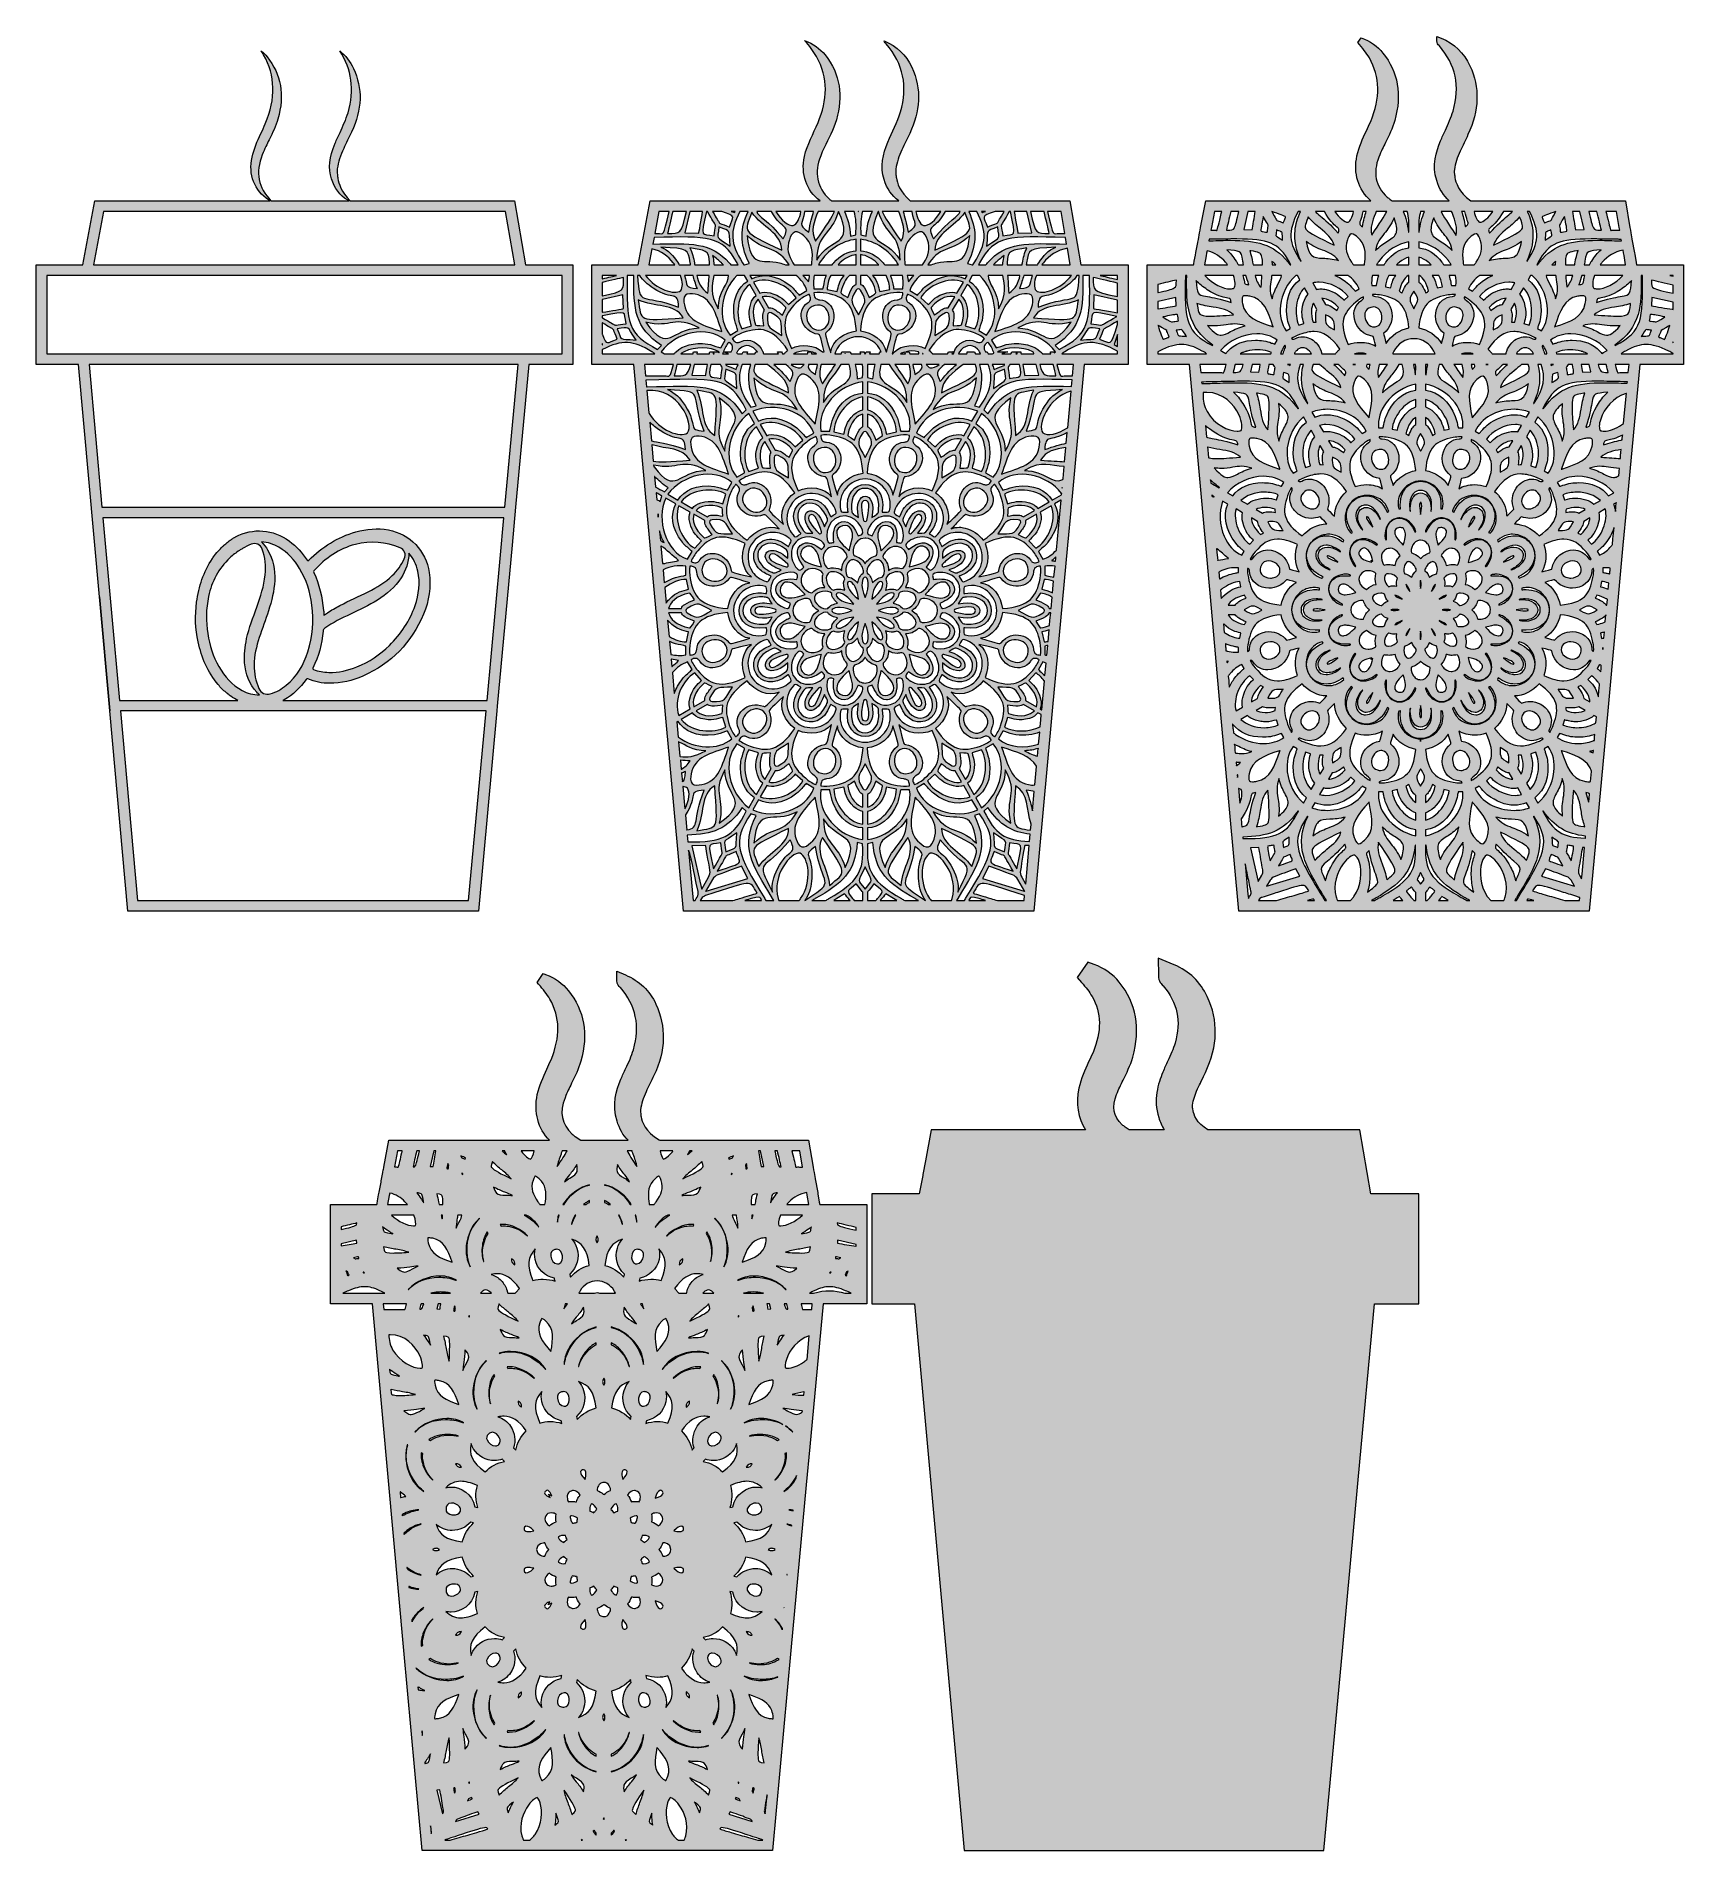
# Model space of a CAD drawing. Extents: x 80 to 1066, y -1043 to 43.
import ezdxf

# ---------------------------------------------------------------- set-up
doc = ezdxf.new("R2010")
doc.units = 0
doc.header["$MEASUREMENT"] = 0
doc.layers.add('Layer 1', color=7, linetype='Continuous', lineweight=0)

# ---------------------------------------------------------------- blocks, each defined once
blk = doc.blocks.new('Block_1')
at = {"layer": 'Layer 1', "true_color": 0xf0efef, "transparency": 33554687}
h = blk.add_hatch(color=7, dxfattribs=at)
h.dxf.hatch_style = 2
edge = h.paths.add_edge_path()
edge.add_spline(control_points=[(394.7, -147.2), (394.7, -147.2), (86.3, -147.2), (86.3, -147.2), (86.3, -147.2), (86.3, -100.3), (86.3, -100.3), (86.3, -100.3), (394.7, -100.3), (394.7, -100.3), (394.7, -100.3), (394.7, -147.2), (394.7, -147.2)], knot_values=[0, 0, 0, 0, 1, 1, 1, 2, 2, 2, 3, 3, 3, 4, 4, 4, 4], degree=3, periodic=0)
edge = h.paths.add_edge_path()
edge.add_spline(control_points=[(360.4, -239.1), (360.4, -239.1), (119.2, -239.1), (119.2, -239.1), (119.2, -239.1), (111.5, -153.6), (111.5, -153.6), (111.5, -153.6), (368.3, -153.6), (368.3, -153.6), (368.3, -153.6), (360.4, -239.1), (360.4, -239.1)], knot_values=[0, 0, 0, 0, 1, 1, 1, 2, 2, 2, 3, 3, 3, 4, 4, 4, 4], degree=3, periodic=0)
edge = h.paths.add_edge_path()
edge.add_spline(control_points=[(357.6, -269.9), (357.6, -269.9), (349.7, -354.8), (349.7, -354.8), (349.7, -354.8), (227.4, -354.8), (227.4, -354.8), (227.7, -354.7), (228, -354.5), (228.3, -354.4), (233.7, -351.5), (237.9, -347.2), (241.4, -342.3), (241.7, -341.8), (242, -341.7), (242.5, -341.9), (246.7, -343.7), (251, -344.5), (255.5, -344.5), (262.5, -344.5), (269.1, -343.1), (275.4, -340.2), (292.4, -332.6), (304.5, -320.2), (311.7, -303.1), (315, -295.2), (316.3, -286.8), (315.1, -278.2), (313.1, -265), (303.7, -255.2), (290.7, -252.7), (284.1, -251.5), (277.6, -252.1), (271.2, -253.9), (260.2, -257), (251, -262.9), (243, -270.9), (242.5, -271.4), (242.3, -271.4), (242, -270.8), (239.1, -266.4), (235.6, -262.6), (231.4, -259.4), (221.7, -252.2), (209.6, -251.3), (199.2, -256.9), (198.8, -257.1), (198.3, -257.4), (197.5, -257.8), (197.5, -257.8), (197.5, -257.9), (197.5, -257.9), (197.2, -258), (196.9, -258.2), (196.7, -258.4), (195.8, -259), (194.9, -259.6), (194.1, -260.3), (194.1, -260.3), (194.1, -260.3), (194.1, -260.3), (194.1, -260.3), (194.1, -260.3), (194.1, -260.3), (194, -260.4), (193.8, -260.5), (193.7, -260.6), (193.6, -260.7), (193.4, -260.8), (193.3, -261), (192.9, -261.3), (192.5, -261.6), (192.2, -261.8), (192.1, -262), (192, -262.1), (191.9, -262.2), (191.2, -262.8), (190.6, -263.3), (190.1, -264), (186.9, -267.2), (185.4, -269.7), (185.3, -269.9), (180, -277.7), (177.1, -286.6), (175.9, -296), (174.8, -304), (175.1, -311.9), (176.8, -319.7), (178.8, -329.2), (182.5, -337.8), (188.8, -345.3), (190.2, -347), (191.7, -348.7), (193.6, -350), (193.8, -350.4), (194.2, -350.6), (194.6, -350.9), (194.6, -351), (194.7, -351), (194.8, -351.1), (195, -351.2), (195.2, -351.4), (195.4, -351.6), (195.8, -351.8), (196.1, -352.1), (196.4, -352.3), (197.8, -353.2), (199.2, -354.1), (200.6, -354.8), (200.6, -354.8), (129.7, -354.8), (129.7, -354.8), (129.7, -354.8), (119.8, -245.4), (119.8, -245.4), (119.8, -245.4), (359.8, -245.4), (359.8, -245.4), (359.8, -245.4), (357.6, -269.9), (357.6, -269.9)], knot_values=[0, 0, 0, 0, 1, 1, 1, 2, 2, 2, 3, 3, 3, 4, 4, 4, 5, 5, 5, 6, 6, 6, 7, 7, 7, 8, 8, 8, 9, 9, 9, 10, 10, 10, 11, 11, 11, 12, 12, 12, 13, 13, 13, 14, 14, 14, 15, 15, 15, 16, 16, 16, 17, 17, 17, 18, 18, 18, 19, 19, 19, 20, 20, 20, 21, 21, 21, 22, 22, 22, 23, 23, 23, 24, 24, 24, 25, 25, 25, 26, 26, 26, 27, 27, 27, 28, 28, 28, 29, 29, 29, 30, 30, 30, 31, 31, 31, 32, 32, 32, 33, 33, 33, 34, 34, 34, 35, 35, 35, 36, 36, 36, 37, 37, 37, 38, 38, 38, 39, 39, 39, 40, 40, 40, 40], degree=3, periodic=0)
edge = h.paths.add_edge_path()
edge.add_spline(control_points=[(215.1, -264.2), (217, -269.2), (217.4, -274.3), (216.9, -279.6), (216.3, -286.3), (214.1, -292.6), (211.9, -298.9), (209.7, -305.1), (207.3, -311.3), (205.8, -317.8), (204.8, -322.6), (204.2, -327.4), (204.6, -332.3), (205.2, -338.9), (207.4, -344.9), (211.9, -349.9), (212.2, -350.2), (212.5, -350.5), (212.8, -350.7), (213, -351), (213.3, -351.2), (213.6, -351.5), (209.8, -351.5), (206.3, -350.5), (203.1, -348.8), (197, -345.5), (192.6, -340.5), (189.2, -334.5), (185.7, -328.4), (183.6, -321.8), (182.5, -314.8), (181.4, -307.4), (181.5, -299.9), (183, -292.5), (184.9, -283.6), (189, -275.8), (195.7, -269.5), (197.5, -267.8), (199.5, -266.3), (201.6, -265), (202.1, -264.6), (202.7, -264.3), (203.3, -263.9), (205, -262.9), (206.7, -262), (208.5, -261.3), (211.3, -260.2), (214.1, -261.4), (215.1, -264.2)], knot_values=[0, 0, 0, 0, 1, 1, 1, 2, 2, 2, 3, 3, 3, 4, 4, 4, 5, 5, 5, 6, 6, 6, 7, 7, 7, 8, 8, 8, 9, 9, 9, 10, 10, 10, 11, 11, 11, 12, 12, 12, 13, 13, 13, 14, 14, 14, 15, 15, 15, 16, 16, 16, 16], degree=3, periodic=0)
edge = h.paths.add_edge_path()
edge.add_spline(control_points=[(242.5, -325.6), (239.9, -333.4), (236, -340.4), (229.5, -345.7), (226.7, -348), (223.6, -349.8), (220, -350.8), (217.1, -351.6), (214.5, -350.4), (213.2, -347.6), (211.1, -343.2), (210.3, -338.5), (210.3, -333.7), (210.3, -328), (211.6, -322.5), (213.4, -317.1), (215.2, -311.8), (217.1, -306.5), (218.9, -301.1), (220.8, -295.2), (222.3, -289.2), (222.6, -283), (222.8, -276.5), (221.7, -270.4), (218.4, -264.7), (217.4, -263), (216.2, -261.4), (214.7, -259.9), (218.5, -260.1), (221.9, -261.3), (225.1, -263.1), (230.4, -266.2), (234.4, -270.6), (237.5, -275.8), (241.6, -282.6), (243.9, -289.9), (244.9, -297.7), (246.1, -307.2), (245.5, -316.5), (242.5, -325.6)], knot_values=[0, 0, 0, 0, 1, 1, 1, 2, 2, 2, 3, 3, 3, 4, 4, 4, 5, 5, 5, 6, 6, 6, 7, 7, 7, 8, 8, 8, 9, 9, 9, 10, 10, 10, 11, 11, 11, 12, 12, 12, 13, 13, 13, 13], degree=3, periodic=0)
edge = h.paths.add_edge_path()
edge.add_spline(control_points=[(251.6, -313.3), (251.7, -312.6), (251.9, -312), (252.6, -311.6), (257.4, -308.2), (262.6, -305.6), (267.9, -303.1), (273.4, -300.4), (278.9, -297.9), (284.1, -294.7), (289.7, -291.2), (294.7, -287), (298.3, -281.4), (301.1, -277), (302.9, -272.2), (302.9, -266.6), (305.7, -269.9), (307.4, -273.4), (308.3, -277.4), (309.8, -284.4), (308.9, -291.3), (306.6, -298), (303.5, -307.2), (298.2, -315), (291.3, -321.8), (285.6, -327.4), (279.2, -331.8), (271.8, -334.7), (266.4, -336.9), (260.8, -338.1), (255, -338), (251.9, -337.9), (248.8, -337.4), (245.8, -336.3), (245.3, -336.1), (245.3, -335.9), (245.5, -335.4), (248.9, -328.4), (250.9, -321), (251.6, -313.3)], knot_values=[0, 0, 0, 0, 1, 1, 1, 2, 2, 2, 3, 3, 3, 4, 4, 4, 5, 5, 5, 6, 6, 6, 7, 7, 7, 8, 8, 8, 9, 9, 9, 10, 10, 10, 11, 11, 11, 12, 12, 12, 13, 13, 13, 13], degree=3, periodic=0)
edge = h.paths.add_edge_path()
edge.add_spline(control_points=[(251.8, -300.9), (251.2, -293), (249.3, -285.3), (246, -278.1), (245.9, -277.7), (245.7, -277.5), (246.1, -277.1), (253, -269.7), (261, -263.9), (270.9, -261.4), (280.1, -259), (289, -259.8), (297.7, -263.4), (300.3, -264.4), (301.4, -267.3), (300.2, -270), (298.5, -273.8), (296, -277.1), (293, -280), (288.8, -284.1), (283.8, -287.1), (278.6, -289.7), (273, -292.6), (267.2, -295), (261.6, -298), (259.1, -299.3), (256.5, -300.7), (254.2, -302.4), (253.4, -302.8), (252.8, -303.5), (252, -303.8), (251.8, -302.8), (252.1, -301.8), (251.8, -300.9)], knot_values=[0, 0, 0, 0, 1, 1, 1, 2, 2, 2, 3, 3, 3, 4, 4, 4, 5, 5, 5, 6, 6, 6, 7, 7, 7, 8, 8, 8, 9, 9, 9, 10, 10, 10, 11, 11, 11, 11], degree=3, periodic=0)
edge = h.paths.add_edge_path()
edge.add_spline(control_points=[(338.7, -474.6), (338.7, -474.6), (140.5, -474.6), (140.5, -474.6), (140.5, -474.6), (130.3, -361.1), (130.3, -361.1), (130.3, -361.1), (349.1, -361.1), (349.1, -361.1), (349.1, -361.1), (338.7, -474.6), (338.7, -474.6)], knot_values=[0, 0, 0, 0, 1, 1, 1, 2, 2, 2, 3, 3, 3, 4, 4, 4, 4], degree=3, periodic=0)
edge = h.paths.add_edge_path()
edge.add_spline(control_points=[(120.2, -62), (120.2, -62), (360.8, -62), (360.8, -62), (360.8, -62), (366.3, -94), (366.3, -94), (366.3, -94), (114.1, -94), (114.1, -94), (114.1, -94), (120.2, -62), (120.2, -62)], knot_values=[0, 0, 0, 0, 1, 1, 1, 2, 2, 2, 3, 3, 3, 4, 4, 4, 4], degree=3, periodic=0)
edge = h.paths.add_edge_path()
edge.add_spline(control_points=[(372.7, -94), (372.7, -94), (366.1, -55.6), (366.1, -55.6), (366.1, -55.6), (267.8, -55.6), (267.8, -55.6), (262.4, -50.5), (260.9, -44.9), (260.4, -42.4), (260.4, -42.4), (260.4, -42.3), (260.4, -42.3), (260.4, -41.9), (260.3, -41.5), (260.3, -41.1), (260.3, -41.1), (260.3, -41.1), (260.3, -41.1), (260.1, -39.8), (259.9, -38.2), (260.1, -36.5), (260.7, -32.5), (261.9, -28.4), (263.9, -24.4), (264.6, -22.7), (265.4, -21.1), (266.2, -19.4), (267, -17.8), (267.8, -16.1), (268.6, -14.5), (275, -0.9), (275.4, 11.6), (269.7, 23.6), (267.8, 27.8), (265, 31.3), (261.6, 34.1), (268.8, 23.2), (270.4, 10.7), (266.5, -2.9), (265.3, -7.1), (263.4, -11), (261.7, -14.8), (260.7, -16.9), (259.7, -19.1), (258.8, -21.2), (255.3, -29.8), (254.6, -36.1), (256.6, -42.5), (258.4, -48.3), (261.6, -52.4), (266.1, -55.1), (266.1, -55.1), (266.4, -55.2), (266.5, -55.3), (266.5, -55.3), (267, -55.6), (267, -55.6), (267, -55.6), (267.1, -55.6), (267.1, -55.6), (267.1, -55.6), (220.4, -55.6), (220.4, -55.6), (212.8, -47.9), (211, -38.7), (215.2, -28.1), (215.9, -26.3), (216.6, -24.7), (217.3, -23.2), (218, -21.8), (218.6, -20.4), (219.3, -19.1), (221.4, -14.9), (223.3, -10.9), (224.5, -6.7), (228.7, 7.9), (226.5, 20), (218.1, 30.5), (217, 31.9), (215.8, 33.1), (214.4, 34.2), (215, 33.4), (215.5, 32.5), (216, 31.7), (223, 19.2), (223.4, 5.7), (217, -9.5), (216.2, -11.5), (215.2, -13.5), (214.4, -15.4), (212.2, -20.1), (210.1, -24.6), (209.1, -29.5), (206.7, -40), (210.5, -49.6), (219, -55.1), (219, -55.1), (219.1, -55.2), (219.1, -55.2), (219.1, -55.2), (219.2, -55.3), (219.2, -55.3), (219.4, -55.4), (219.5, -55.5), (219.7, -55.6), (219.7, -55.6), (114.9, -55.6), (114.9, -55.6), (114.9, -55.6), (107.7, -94), (107.7, -94), (107.7, -94), (79.9, -94), (79.9, -94), (79.9, -94), (79.9, -153.6), (79.9, -153.6), (79.9, -153.6), (105.1, -153.6), (105.1, -153.6), (105.1, -153.6), (117.7, -292.7), (117.7, -292.7), (117.7, -292.7), (123.9, -361.1), (123.9, -361.1), (123.9, -361.1), (134.7, -480.9), (134.7, -480.9), (134.7, -480.9), (344.5, -480.9), (344.5, -480.9), (344.5, -480.9), (355.5, -361.1), (355.5, -361.1), (355.5, -361.1), (355.8, -358.3), (355.8, -358.3), (355.8, -358.3), (364.7, -261.9), (364.7, -261.9), (364.7, -261.9), (366.8, -239.1), (366.8, -239.1), (366.8, -239.1), (374.7, -153.6), (374.7, -153.6), (374.7, -153.6), (401, -153.6), (401, -153.6), (401, -153.6), (401, -94), (401, -94), (401, -94), (372.7, -94), (372.7, -94)], knot_values=[0, 0, 0, 0, 1, 1, 1, 2, 2, 2, 3, 3, 3, 4, 4, 4, 5, 5, 5, 6, 6, 6, 7, 7, 7, 8, 8, 8, 9, 9, 9, 10, 10, 10, 11, 11, 11, 12, 12, 12, 13, 13, 13, 14, 14, 14, 15, 15, 15, 16, 16, 16, 17, 17, 17, 18, 18, 18, 19, 19, 19, 20, 20, 20, 21, 21, 21, 22, 22, 22, 23, 23, 23, 24, 24, 24, 25, 25, 25, 26, 26, 26, 27, 27, 27, 28, 28, 28, 29, 29, 29, 30, 30, 30, 31, 31, 31, 32, 32, 32, 33, 33, 33, 34, 34, 34, 35, 35, 35, 36, 36, 36, 37, 37, 37, 38, 38, 38, 39, 39, 39, 40, 40, 40, 41, 41, 41, 42, 42, 42, 43, 43, 43, 44, 44, 44, 45, 45, 45, 46, 46, 46, 47, 47, 47, 48, 48, 48, 49, 49, 49, 50, 50, 50, 51, 51, 51, 52, 52, 52, 52], degree=3, periodic=0)
at = {"layer": 'Layer 1'}
for points, knots in [([(372.7, -94), (372.7, -94), (366.1, -55.6), (366.1, -55.6), (366.1, -55.6), (267.8, -55.6), (267.8, -55.6), (262.4, -50.5), (260.9, -44.9), (260.4, -42.4), (260.4, -42.4), (260.4, -42.3), (260.4, -42.3), (260.4, -41.9), (260.3, -41.5), (260.3, -41.1), (260.3, -41.1), (260.3, -41.1), (260.3, -41.1), (260.1, -39.8), (259.9, -38.2), (260.1, -36.5), (260.7, -32.5), (261.9, -28.4), (263.9, -24.4), (264.6, -22.7), (265.4, -21.1), (266.2, -19.4), (267, -17.8), (267.8, -16.1), (268.6, -14.5), (275, -0.9), (275.4, 11.6), (269.7, 23.6), (267.8, 27.8), (265, 31.3), (261.6, 34.1), (268.8, 23.2), (270.4, 10.7), (266.5, -2.9), (265.3, -7.1), (263.4, -11), (261.7, -14.8), (260.7, -16.9), (259.7, -19.1), (258.8, -21.2), (255.3, -29.8), (254.6, -36.1), (256.6, -42.5), (258.4, -48.3), (261.6, -52.4), (266.1, -55.1), (266.1, -55.1), (266.4, -55.2), (266.5, -55.3), (266.5, -55.3), (267, -55.6), (267, -55.6), (267, -55.6), (267.1, -55.6), (267.1, -55.6), (267.1, -55.6), (220.4, -55.6), (220.4, -55.6), (212.8, -47.9), (211, -38.7), (215.2, -28.1), (215.9, -26.3), (216.6, -24.7), (217.3, -23.2), (218, -21.8), (218.6, -20.4), (219.3, -19.1), (221.4, -14.9), (223.3, -10.9), (224.5, -6.7), (228.7, 7.9), (226.5, 20), (218.1, 30.5), (217, 31.9), (215.8, 33.1), (214.4, 34.2), (215, 33.4), (215.5, 32.5), (216, 31.7), (223, 19.2), (223.4, 5.7), (217, -9.5), (216.2, -11.5), (215.2, -13.5), (214.4, -15.4), (212.2, -20.1), (210.1, -24.6), (209.1, -29.5), (206.7, -40), (210.5, -49.6), (219, -55.1), (219, -55.1), (219.1, -55.2), (219.1, -55.2), (219.1, -55.2), (219.2, -55.3), (219.2, -55.3), (219.4, -55.4), (219.5, -55.5), (219.7, -55.6), (219.7, -55.6), (114.9, -55.6), (114.9, -55.6), (114.9, -55.6), (107.7, -94), (107.7, -94), (107.7, -94), (79.9, -94), (79.9, -94), (79.9, -94), (79.9, -153.6), (79.9, -153.6), (79.9, -153.6), (105.1, -153.6), (105.1, -153.6), (105.1, -153.6), (117.7, -292.7), (117.7, -292.7), (117.7, -292.7), (123.9, -361.1), (123.9, -361.1), (123.9, -361.1), (134.7, -480.9), (134.7, -480.9), (134.7, -480.9), (344.5, -480.9), (344.5, -480.9), (344.5, -480.9), (355.5, -361.1), (355.5, -361.1), (355.5, -361.1), (355.8, -358.3), (355.8, -358.3), (355.8, -358.3), (364.7, -261.9), (364.7, -261.9), (364.7, -261.9), (366.8, -239.1), (366.8, -239.1), (366.8, -239.1), (374.7, -153.6), (374.7, -153.6), (374.7, -153.6), (401, -153.6), (401, -153.6), (401, -153.6), (401, -94), (401, -94), (401, -94), (372.7, -94), (372.7, -94)], [0, 0, 0, 0, 1, 1, 1, 2, 2, 2, 3, 3, 3, 4, 4, 4, 5, 5, 5, 6, 6, 6, 7, 7, 7, 8, 8, 8, 9, 9, 9, 10, 10, 10, 11, 11, 11, 12, 12, 12, 13, 13, 13, 14, 14, 14, 15, 15, 15, 16, 16, 16, 17, 17, 17, 18, 18, 18, 19, 19, 19, 20, 20, 20, 21, 21, 21, 22, 22, 22, 23, 23, 23, 24, 24, 24, 25, 25, 25, 26, 26, 26, 27, 27, 27, 28, 28, 28, 29, 29, 29, 30, 30, 30, 31, 31, 31, 32, 32, 32, 33, 33, 33, 34, 34, 34, 35, 35, 35, 36, 36, 36, 37, 37, 37, 38, 38, 38, 39, 39, 39, 40, 40, 40, 41, 41, 41, 42, 42, 42, 43, 43, 43, 44, 44, 44, 45, 45, 45, 46, 46, 46, 47, 47, 47, 48, 48, 48, 49, 49, 49, 50, 50, 50, 51, 51, 51, 52, 52, 52, 52]), ([(120.2, -62), (120.2, -62), (360.8, -62), (360.8, -62), (360.8, -62), (366.3, -94), (366.3, -94), (366.3, -94), (114.1, -94), (114.1, -94), (114.1, -94), (120.2, -62), (120.2, -62)], [0, 0, 0, 0, 1, 1, 1, 2, 2, 2, 3, 3, 3, 4, 4, 4, 4]), ([(394.7, -147.2), (394.7, -147.2), (86.3, -147.2), (86.3, -147.2), (86.3, -147.2), (86.3, -100.3), (86.3, -100.3), (86.3, -100.3), (394.7, -100.3), (394.7, -100.3), (394.7, -100.3), (394.7, -147.2), (394.7, -147.2)], [0, 0, 0, 0, 1, 1, 1, 2, 2, 2, 3, 3, 3, 4, 4, 4, 4]), ([(360.4, -239.1), (360.4, -239.1), (119.2, -239.1), (119.2, -239.1), (119.2, -239.1), (111.5, -153.6), (111.5, -153.6), (111.5, -153.6), (368.3, -153.6), (368.3, -153.6), (368.3, -153.6), (360.4, -239.1), (360.4, -239.1)], [0, 0, 0, 0, 1, 1, 1, 2, 2, 2, 3, 3, 3, 4, 4, 4, 4]), ([(357.6, -269.9), (357.6, -269.9), (349.7, -354.8), (349.7, -354.8), (349.7, -354.8), (227.4, -354.8), (227.4, -354.8), (227.7, -354.7), (228, -354.5), (228.3, -354.4), (233.7, -351.5), (237.9, -347.2), (241.4, -342.3), (241.7, -341.8), (242, -341.7), (242.5, -341.9), (246.7, -343.7), (251, -344.5), (255.5, -344.5), (262.5, -344.5), (269.1, -343.1), (275.4, -340.2), (292.4, -332.6), (304.5, -320.2), (311.7, -303.1), (315, -295.2), (316.3, -286.8), (315.1, -278.2), (313.1, -265), (303.7, -255.2), (290.7, -252.7), (284.1, -251.5), (277.6, -252.1), (271.2, -253.9), (260.2, -257), (251, -262.9), (243, -270.9), (242.5, -271.4), (242.3, -271.4), (242, -270.8), (239.1, -266.4), (235.6, -262.6), (231.4, -259.4), (221.7, -252.2), (209.6, -251.3), (199.2, -256.9), (198.8, -257.1), (198.3, -257.4), (197.5, -257.8), (197.5, -257.8), (197.5, -257.9), (197.5, -257.9), (197.2, -258), (196.9, -258.2), (196.7, -258.4), (195.8, -259), (194.9, -259.6), (194.1, -260.3), (194.1, -260.3), (194.1, -260.3), (194.1, -260.3), (194.1, -260.3), (194.1, -260.3), (194.1, -260.3), (194, -260.4), (193.8, -260.5), (193.7, -260.6), (193.6, -260.7), (193.4, -260.8), (193.3, -261), (192.9, -261.3), (192.5, -261.6), (192.2, -261.8), (192.1, -262), (192, -262.1), (191.9, -262.2), (191.2, -262.8), (190.6, -263.3), (190.1, -264), (186.9, -267.2), (185.4, -269.7), (185.3, -269.9), (180, -277.7), (177.1, -286.6), (175.9, -296), (174.8, -304), (175.1, -311.9), (176.8, -319.7), (178.8, -329.2), (182.5, -337.8), (188.8, -345.3), (190.2, -347), (191.7, -348.7), (193.6, -350), (193.8, -350.4), (194.2, -350.6), (194.6, -350.9), (194.6, -351), (194.7, -351), (194.8, -351.1), (195, -351.2), (195.2, -351.4), (195.4, -351.6), (195.8, -351.8), (196.1, -352.1), (196.4, -352.3), (197.8, -353.2), (199.2, -354.1), (200.6, -354.8), (200.6, -354.8), (129.7, -354.8), (129.7, -354.8), (129.7, -354.8), (119.8, -245.4), (119.8, -245.4), (119.8, -245.4), (359.8, -245.4), (359.8, -245.4), (359.8, -245.4), (357.6, -269.9), (357.6, -269.9)], [0, 0, 0, 0, 1, 1, 1, 2, 2, 2, 3, 3, 3, 4, 4, 4, 5, 5, 5, 6, 6, 6, 7, 7, 7, 8, 8, 8, 9, 9, 9, 10, 10, 10, 11, 11, 11, 12, 12, 12, 13, 13, 13, 14, 14, 14, 15, 15, 15, 16, 16, 16, 17, 17, 17, 18, 18, 18, 19, 19, 19, 20, 20, 20, 21, 21, 21, 22, 22, 22, 23, 23, 23, 24, 24, 24, 25, 25, 25, 26, 26, 26, 27, 27, 27, 28, 28, 28, 29, 29, 29, 30, 30, 30, 31, 31, 31, 32, 32, 32, 33, 33, 33, 34, 34, 34, 35, 35, 35, 36, 36, 36, 37, 37, 37, 38, 38, 38, 39, 39, 39, 40, 40, 40, 40]), ([(215.1, -264.2), (217, -269.2), (217.4, -274.3), (216.9, -279.6), (216.3, -286.3), (214.1, -292.6), (211.9, -298.9), (209.7, -305.1), (207.3, -311.3), (205.8, -317.8), (204.8, -322.6), (204.2, -327.4), (204.6, -332.3), (205.2, -338.9), (207.4, -344.9), (211.9, -349.9), (212.2, -350.2), (212.5, -350.5), (212.8, -350.7), (213, -351), (213.3, -351.2), (213.6, -351.5), (209.8, -351.5), (206.3, -350.5), (203.1, -348.8), (197, -345.5), (192.6, -340.5), (189.2, -334.5), (185.7, -328.4), (183.6, -321.8), (182.5, -314.8), (181.4, -307.4), (181.5, -299.9), (183, -292.5), (184.9, -283.6), (189, -275.8), (195.7, -269.5), (197.5, -267.8), (199.5, -266.3), (201.6, -265), (202.1, -264.6), (202.7, -264.3), (203.3, -263.9), (205, -262.9), (206.7, -262), (208.5, -261.3), (211.3, -260.2), (214.1, -261.4), (215.1, -264.2)], [0, 0, 0, 0, 1, 1, 1, 2, 2, 2, 3, 3, 3, 4, 4, 4, 5, 5, 5, 6, 6, 6, 7, 7, 7, 8, 8, 8, 9, 9, 9, 10, 10, 10, 11, 11, 11, 12, 12, 12, 13, 13, 13, 14, 14, 14, 15, 15, 15, 16, 16, 16, 16]), ([(242.5, -325.6), (239.9, -333.4), (236, -340.4), (229.5, -345.7), (226.7, -348), (223.6, -349.8), (220, -350.8), (217.1, -351.6), (214.5, -350.4), (213.2, -347.6), (211.1, -343.2), (210.3, -338.5), (210.3, -333.7), (210.3, -328), (211.6, -322.5), (213.4, -317.1), (215.2, -311.8), (217.1, -306.5), (218.9, -301.1), (220.8, -295.2), (222.3, -289.2), (222.6, -283), (222.8, -276.5), (221.7, -270.4), (218.4, -264.7), (217.4, -263), (216.2, -261.4), (214.7, -259.9), (218.5, -260.1), (221.9, -261.3), (225.1, -263.1), (230.4, -266.2), (234.4, -270.6), (237.5, -275.8), (241.6, -282.6), (243.9, -289.9), (244.9, -297.7), (246.1, -307.2), (245.5, -316.5), (242.5, -325.6)], [0, 0, 0, 0, 1, 1, 1, 2, 2, 2, 3, 3, 3, 4, 4, 4, 5, 5, 5, 6, 6, 6, 7, 7, 7, 8, 8, 8, 9, 9, 9, 10, 10, 10, 11, 11, 11, 12, 12, 12, 13, 13, 13, 13]), ([(251.8, -300.9), (251.2, -293), (249.3, -285.3), (246, -278.1), (245.9, -277.7), (245.7, -277.5), (246.1, -277.1), (253, -269.7), (261, -263.9), (270.9, -261.4), (280.1, -259), (289, -259.8), (297.7, -263.4), (300.3, -264.4), (301.4, -267.3), (300.2, -270), (298.5, -273.8), (296, -277.1), (293, -280), (288.8, -284.1), (283.8, -287.1), (278.6, -289.7), (273, -292.6), (267.2, -295), (261.6, -298), (259.1, -299.3), (256.5, -300.7), (254.2, -302.4), (253.4, -302.8), (252.8, -303.5), (252, -303.8), (251.8, -302.8), (252.1, -301.8), (251.8, -300.9)], [0, 0, 0, 0, 1, 1, 1, 2, 2, 2, 3, 3, 3, 4, 4, 4, 5, 5, 5, 6, 6, 6, 7, 7, 7, 8, 8, 8, 9, 9, 9, 10, 10, 10, 11, 11, 11, 11]), ([(251.6, -313.3), (251.7, -312.6), (251.9, -312), (252.6, -311.6), (257.4, -308.2), (262.6, -305.6), (267.9, -303.1), (273.4, -300.4), (278.9, -297.9), (284.1, -294.7), (289.7, -291.2), (294.7, -287), (298.3, -281.4), (301.1, -277), (302.9, -272.2), (302.9, -266.6), (305.7, -269.9), (307.4, -273.4), (308.3, -277.4), (309.8, -284.4), (308.9, -291.3), (306.6, -298), (303.5, -307.2), (298.2, -315), (291.3, -321.8), (285.6, -327.4), (279.2, -331.8), (271.8, -334.7), (266.4, -336.9), (260.8, -338.1), (255, -338), (251.9, -337.9), (248.8, -337.4), (245.8, -336.3), (245.3, -336.1), (245.3, -335.9), (245.5, -335.4), (248.9, -328.4), (250.9, -321), (251.6, -313.3)], [0, 0, 0, 0, 1, 1, 1, 2, 2, 2, 3, 3, 3, 4, 4, 4, 5, 5, 5, 6, 6, 6, 7, 7, 7, 8, 8, 8, 9, 9, 9, 10, 10, 10, 11, 11, 11, 12, 12, 12, 13, 13, 13, 13]), ([(338.7, -474.6), (338.7, -474.6), (140.5, -474.6), (140.5, -474.6), (140.5, -474.6), (130.3, -361.1), (130.3, -361.1), (130.3, -361.1), (349.1, -361.1), (349.1, -361.1), (349.1, -361.1), (338.7, -474.6), (338.7, -474.6)], [0, 0, 0, 0, 1, 1, 1, 2, 2, 2, 3, 3, 3, 4, 4, 4, 4])]:
    blk.add_open_spline(points, degree=3, knots=knots, dxfattribs=at)
blk = doc.blocks.new('Block_0')
at = {"layer": 'Layer 1', "true_color": 0xf0efef, "transparency": 33554687}
h = blk.add_hatch(color=7, dxfattribs=at)
h.dxf.hatch_style = 2
edge = h.paths.add_edge_path()
edge.add_spline(control_points=[(117.7, -292.7), (117.7, -292.7), (123.9, -361.1), (123.9, -361.1), (123.9, -361.1), (123.9, -361.1), (123.9, -361.1), (123.9, -361.1), (117.7, -292.7), (117.7, -292.7)], knot_values=[0, 0, 0, 0, 1, 1, 1, 2, 2, 2, 3, 3, 3, 3], degree=3, periodic=0)
at = {"layer": 'Layer 1'}
blk.add_open_spline([(117.7, -292.7), (117.7, -292.7), (123.9, -361.1), (123.9, -361.1), (123.9, -361.1), (123.9, -361.1), (123.9, -361.1), (123.9, -361.1), (117.7, -292.7), (117.7, -292.7)], degree=3, knots=[0, 0, 0, 0, 1, 1, 1, 2, 2, 2, 3, 3, 3, 3], dxfattribs=at)
blk.add_blockref('Block_1', (0, 0), dxfattribs=at)

msp = doc.modelspace()

# ---------------------------------------------------------------- hatches: boundary and pattern name
at = {"layer": 'Layer 1', "true_color": 0x9c6637, "transparency": 33554687}
h = msp.add_hatch(color=25, dxfattribs=at)
h.dxf.hatch_style = 2
edge = h.paths.add_edge_path()
edge.add_spline(control_points=[(727.1, -102.8), (722.2, -101.7), (718.9, -100.9), (716.7, -100.3), (716.7, -100.3), (727.1, -100.3), (727.1, -100.3), (727.1, -100.3), (727.1, -102.8), (727.1, -102.8)], knot_values=[0, 0, 0, 0, 1, 1, 1, 2, 2, 2, 3, 3, 3, 3], degree=3, periodic=0)
edge = h.paths.add_edge_path()
edge.add_spline(control_points=[(727.1, -113), (711.2, -109.7), (712.7, -109.5), (712.5, -101.6), (715.5, -102.2), (721.1, -103.5), (727.1, -105), (727.1, -105), (727.1, -113), (727.1, -113)], knot_values=[0, 0, 0, 0, 1, 1, 1, 2, 2, 2, 3, 3, 3, 3], degree=3, periodic=0)
edge = h.paths.add_edge_path()
edge.add_spline(control_points=[(727.1, -122.7), (722.4, -121.9), (712.8, -120.3), (712.6, -120.2), (712.6, -120.2), (712.9, -111.9), (712.9, -111.9), (712.9, -111.9), (727.1, -115.2), (727.1, -115.2), (727.1, -115.2), (727.1, -122.7), (727.1, -122.7)], knot_values=[0, 0, 0, 0, 1, 1, 1, 2, 2, 2, 3, 3, 3, 4, 4, 4, 4], degree=3, periodic=0)
edge = h.paths.add_edge_path()
edge.add_spline(control_points=[(727.1, -129.8), (722.5, -143.9), (723.6, -140.9), (716.3, -138.5), (717.3, -136), (718.1, -134.3), (718.5, -133.1), (718.6, -132.8), (718.8, -132.5), (719.1, -132.3), (719.8, -131.9), (721.7, -130.8), (727.1, -127.7), (727.1, -127.7), (727.1, -129.8), (727.1, -129.8)], knot_values=[0, 0, 0, 0, 1, 1, 1, 2, 2, 2, 3, 3, 3, 4, 4, 4, 5, 5, 5, 5], degree=3, periodic=0)
edge = h.paths.add_edge_path()
edge.add_spline(control_points=[(727.1, -142.8), (727.1, -142.8), (725, -141.7), (725, -141.7), (725, -141.6), (726, -138.9), (727.1, -135.8), (727.1, -135.8), (727.1, -142.8), (727.1, -142.8)], knot_values=[0, 0, 0, 0, 1, 1, 1, 2, 2, 2, 3, 3, 3, 3], degree=3, periodic=0)
edge = h.paths.add_edge_path()
edge.add_spline(control_points=[(727.1, -147.2), (727.1, -147.2), (693.7, -147.2), (693.7, -147.2), (694.3, -146.8), (694.9, -146.4), (695.5, -146), (707.2, -138.7), (714, -138.8), (727.1, -145.6), (727.1, -145.6), (727.1, -147.2), (727.1, -147.2)], knot_values=[0, 0, 0, 0, 1, 1, 1, 2, 2, 2, 3, 3, 3, 4, 4, 4, 4], degree=3, periodic=0)
edge = h.paths.add_edge_path()
edge.add_spline(control_points=[(700.2, -160.5), (700.2, -160.5), (700.1, -160.5), (700.1, -160.5), (698.7, -160.5), (697.5, -160.4), (696.3, -160.4), (692.8, -160.4), (692.9, -162.5), (690.8, -153.6), (690.8, -153.6), (700.8, -153.6), (700.8, -153.6), (700.8, -153.6), (700.2, -160.5), (700.2, -160.5)], knot_values=[0, 0, 0, 0, 1, 1, 1, 2, 2, 2, 3, 3, 3, 4, 4, 4, 5, 5, 5, 5], degree=3, periodic=0)
edge = h.paths.add_edge_path()
edge.add_spline(control_points=[(699.6, -166.8), (699.6, -166.8), (699.5, -166.8), (699.5, -166.8), (673.7, -166.2), (661.5, -165.4), (649.5, -183.1), (649.5, -183.1), (647.1, -180.9), (647.1, -180.9), (656.9, -161.4), (664.2, -162), (699.9, -162.8), (699.9, -162.8), (699.9, -162.8), (699.9, -162.8), (699.9, -162.8), (699.6, -166.8), (699.6, -166.8)], knot_values=[0, 0, 0, 0, 1, 1, 1, 2, 2, 2, 3, 3, 3, 4, 4, 4, 5, 5, 5, 6, 6, 6, 6], degree=3, periodic=0)
edge = h.paths.add_edge_path()
edge.add_spline(control_points=[(697.3, -191.5), (697.3, -191.5), (697.3, -191.5), (697.2, -191.5), (691.4, -195.5), (684.9, -196.7), (682.4, -194.6), (678.7, -190.2), (685.5, -173), (699.2, -169.7), (699.3, -169.7), (699.3, -169.7), (699.3, -169.7), (699.3, -169.7), (697.3, -191.5), (697.3, -191.5)], knot_values=[0, 0, 0, 0, 1, 1, 1, 2, 2, 2, 3, 3, 3, 4, 4, 4, 5, 5, 5, 5], degree=3, periodic=0)
edge = h.paths.add_edge_path()
edge.add_spline(control_points=[(696.4, -200.8), (696.4, -200.8), (696.4, -200.8), (696.4, -200.8), (693.2, -201.5), (689, -202.5), (683.5, -204.6), (684.3, -194.6), (686.1, -200.7), (697, -194.3), (697, -194.3), (697, -194.3), (697, -194.3), (697, -194.3), (696.4, -200.8), (696.4, -200.8)], knot_values=[0, 0, 0, 0, 1, 1, 1, 2, 2, 2, 3, 3, 3, 4, 4, 4, 5, 5, 5, 5], degree=3, periodic=0)
edge = h.paths.add_edge_path()
edge.add_spline(control_points=[(695.4, -211.9), (695.4, -211.9), (695.4, -211.9), (695.4, -211.9), (691.8, -211.7), (687.1, -211.4), (680.9, -211), (684.3, -205.3), (689.9, -204.4), (696.1, -203.4), (696.2, -203.4), (696.2, -203.4), (696.2, -203.4), (696.2, -203.4), (695.4, -211.9), (695.4, -211.9)], knot_values=[0, 0, 0, 0, 1, 1, 1, 2, 2, 2, 3, 3, 3, 4, 4, 4, 5, 5, 5, 5], degree=3, periodic=0)
edge = h.paths.add_edge_path()
edge.add_spline(control_points=[(694.5, -221.9), (694.5, -221.9), (694.4, -222.6), (694.4, -222.6), (694.4, -222.6), (694.4, -222.6), (694.4, -222.6), (687.7, -225.8), (684, -217.3), (671.4, -217.1), (682.6, -210.7), (686.5, -214.6), (695.1, -214.7), (695.1, -214.7), (695.2, -214.7), (695.2, -214.7), (695.2, -214.7), (694.5, -221.9), (694.5, -221.9)], knot_values=[0, 0, 0, 0, 1, 1, 1, 2, 2, 2, 3, 3, 3, 4, 4, 4, 5, 5, 5, 6, 6, 6, 6], degree=3, periodic=0)
edge = h.paths.add_edge_path()
edge.add_spline(control_points=[(694, -227.6), (694, -227.6), (693.9, -227.5), (693.9, -227.5), (693.9, -227.5), (693.9, -227.5), (693.9, -227.5), (693.9, -227.5), (693.9, -227.5), (693.9, -227.5), (693.9, -227.5), (694, -227.4), (694, -227.4), (694, -227.4), (694, -227.6), (694, -227.6)], knot_values=[0, 0, 0, 0, 1, 1, 1, 2, 2, 2, 3, 3, 3, 4, 4, 4, 5, 5, 5, 5], degree=3, periodic=0)
edge = h.paths.add_edge_path()
edge.add_spline(control_points=[(693.6, -231.6), (693.6, -231.6), (693.5, -231.6), (693.5, -231.6), (693.5, -231.6), (688, -234.8), (688, -234.8), (684.3, -228.9), (677, -225.2), (666.2, -226.7), (663.9, -227), (661.8, -227.9), (659.7, -228.5), (659.3, -228.7), (658.9, -228.8), (658.4, -228.9), (658.4, -228.9), (655.8, -224.3), (655.8, -224.3), (666.2, -215.3), (684.8, -219.4), (693.6, -230.8), (693.6, -230.8), (693.6, -230.9), (693.7, -230.9), (693.7, -230.9), (693.6, -231.6), (693.6, -231.6)], knot_values=[0, 0, 0, 0, 1, 1, 1, 2, 2, 2, 3, 3, 3, 4, 4, 4, 5, 5, 5, 6, 6, 6, 7, 7, 7, 8, 8, 8, 9, 9, 9, 9], degree=3, periodic=0)
edge = h.paths.add_edge_path()
edge.add_spline(control_points=[(692.9, -239.1), (692.9, -239.1), (692.3, -245.4), (692.3, -245.4), (692.3, -245.4), (690.5, -264.7), (690.5, -264.7), (690.5, -264.8), (690.5, -264.8), (690.5, -264.8), (688.2, -267.3), (685.5, -269.2), (682.3, -270.3), (682.3, -270.3), (679.7, -265.7), (679.7, -265.7), (680, -265.3), (680.3, -265.1), (680.6, -264.8), (682.2, -263.2), (684.1, -261.9), (685.4, -260.1), (692.1, -251.4), (692.6, -243.2), (689.4, -237.1), (689.4, -237.1), (693.2, -234.9), (693.2, -234.9), (693.2, -234.9), (693.3, -234.8), (693.3, -234.8), (693.3, -234.8), (692.9, -239.1), (692.9, -239.1)], knot_values=[0, 0, 0, 0, 1, 1, 1, 2, 2, 2, 3, 3, 3, 4, 4, 4, 5, 5, 5, 6, 6, 6, 7, 7, 7, 8, 8, 8, 9, 9, 9, 10, 10, 10, 11, 11, 11, 11], degree=3, periodic=0)
edge = h.paths.add_edge_path()
edge.add_spline(control_points=[(690.1, -269.9), (690.1, -269.9), (689.9, -271.5), (689.9, -271.5), (689.9, -271.5), (689.9, -271.5), (689.9, -271.5), (689.1, -271.4), (688.4, -271.2), (687.6, -271.1), (688.5, -270.4), (689.3, -269.6), (690.1, -268.9), (690.1, -268.9), (690.1, -268.9), (690.1, -268.9), (690.1, -268.9), (690.1, -269.9), (690.1, -269.9)], knot_values=[0, 0, 0, 0, 1, 1, 1, 2, 2, 2, 3, 3, 3, 4, 4, 4, 5, 5, 5, 6, 6, 6, 6], degree=3, periodic=0)
edge = h.paths.add_edge_path()
edge.add_spline(control_points=[(689, -281), (689, -281), (689, -281), (689, -281), (687.6, -280.6), (686.1, -280.4), (684.7, -280.1), (684.3, -280), (683.9, -279.9), (683.5, -279.8), (683.5, -279.8), (683.5, -274.4), (683.5, -274.4), (685.5, -274.1), (687.6, -274), (689.6, -274.3), (689.6, -274.3), (689.6, -274.3), (689.7, -274.3), (689.7, -274.3), (689, -281), (689, -281)], knot_values=[0, 0, 0, 0, 1, 1, 1, 2, 2, 2, 3, 3, 3, 4, 4, 4, 5, 5, 5, 6, 6, 6, 7, 7, 7, 7], degree=3, periodic=0)
edge = h.paths.add_edge_path()
edge.add_spline(control_points=[(688.2, -290.3), (688.2, -290.3), (688.1, -290.3), (688.1, -290.3), (685.8, -289.1), (683.7, -288.8), (681.7, -288.2), (681.7, -288.2), (683.1, -282.3), (683.1, -282.3), (684.8, -282.3), (686.8, -282.7), (688.8, -283.3), (688.8, -283.3), (688.8, -283.3), (688.8, -283.4), (688.8, -283.4), (688.2, -290.3), (688.2, -290.3)], knot_values=[0, 0, 0, 0, 1, 1, 1, 2, 2, 2, 3, 3, 3, 4, 4, 4, 5, 5, 5, 6, 6, 6, 6], degree=3, periodic=0)
edge = h.paths.add_edge_path()
edge.add_spline(control_points=[(687.3, -299.7), (687.3, -299.7), (686.1, -299.7), (686.1, -299.7), (685.7, -298.8), (685, -298), (684, -297.3), (682.2, -296.2), (680.1, -295.4), (678.2, -294.6), (680.3, -291.3), (680.7, -290.5), (681.2, -290.5), (683.9, -291.1), (686.1, -291.9), (687.9, -292.9), (687.9, -292.9), (687.9, -292.9), (687.9, -292.9), (687.9, -292.9), (687.3, -299.7), (687.3, -299.7)], knot_values=[0, 0, 0, 0, 1, 1, 1, 2, 2, 2, 3, 3, 3, 4, 4, 4, 5, 5, 5, 6, 6, 6, 7, 7, 7, 7], degree=3, periodic=0)
edge = h.paths.add_edge_path()
edge.add_spline(control_points=[(686.6, -306.8), (686.6, -306.8), (686.4, -309.9), (686.4, -309.9), (686.3, -309.9), (686.3, -309.9), (686.3, -309.9), (684.8, -310.5), (683.1, -311.1), (681.2, -311.4), (680.7, -311.5), (680.3, -310.7), (678.2, -307.4), (680.1, -306.5), (682.2, -305.8), (684, -304.7), (685, -304), (685.7, -303.2), (686.1, -302.3), (686.1, -302.3), (687.1, -302.3), (687.1, -302.3), (687.1, -302.3), (686.6, -306.8), (686.6, -306.8)], knot_values=[0, 0, 0, 0, 1, 1, 1, 2, 2, 2, 3, 3, 3, 4, 4, 4, 5, 5, 5, 6, 6, 6, 7, 7, 7, 8, 8, 8, 8], degree=3, periodic=0)
edge = h.paths.add_edge_path()
edge.add_spline(control_points=[(685.5, -319.5), (685.5, -319.5), (685.4, -319.5), (685.4, -319.5), (684.6, -319.6), (683.8, -319.7), (683.1, -319.7), (683.1, -319.7), (681.7, -313.8), (681.7, -313.8), (683.1, -313.4), (684.5, -313.1), (686.1, -312.6), (686.1, -312.6), (686.1, -312.6), (686.1, -312.6), (686.1, -312.6), (685.5, -319.5), (685.5, -319.5)], knot_values=[0, 0, 0, 0, 1, 1, 1, 2, 2, 2, 3, 3, 3, 4, 4, 4, 5, 5, 5, 6, 6, 6, 6], degree=3, periodic=0)
edge = h.paths.add_edge_path()
edge.add_spline(control_points=[(684.7, -327.7), (684.7, -327.7), (684.7, -327.7), (684.7, -327.7), (684.2, -327.7), (683.9, -327.6), (683.5, -327.5), (683.5, -327.5), (683.5, -322.2), (683.5, -322.2), (683.9, -322.1), (684.3, -322), (684.7, -321.9), (684.8, -321.9), (685, -321.8), (685.2, -321.8), (685.2, -321.8), (685.2, -321.8), (685.3, -321.8), (685.3, -321.8), (684.7, -327.7), (684.7, -327.7)], knot_values=[0, 0, 0, 0, 1, 1, 1, 2, 2, 2, 3, 3, 3, 4, 4, 4, 5, 5, 5, 6, 6, 6, 7, 7, 7, 7], degree=3, periodic=0)
edge = h.paths.add_edge_path()
edge.add_spline(control_points=[(683.6, -339.9), (683.6, -339.9), (683.5, -339.9), (683.5, -339.9), (682.6, -339), (681.5, -338.1), (680.6, -337.2), (680.3, -336.9), (680, -336.6), (679.7, -336.3), (679.7, -336.3), (682.3, -331.7), (682.3, -331.7), (683, -331.9), (683.6, -332.2), (684.2, -332.5), (684.2, -332.5), (684.2, -332.5), (684.3, -332.5), (684.3, -332.5), (683.6, -339.9), (683.6, -339.9)], knot_values=[0, 0, 0, 0, 1, 1, 1, 2, 2, 2, 3, 3, 3, 4, 4, 4, 5, 5, 5, 6, 6, 6, 7, 7, 7, 7], degree=3, periodic=0)
edge = h.paths.add_edge_path()
edge.add_spline(control_points=[(681.7, -360.5), (681.7, -360.5), (681.6, -360.4), (681.6, -360.4), (681.6, -360.4), (680.8, -359.9), (680.8, -359.9), (681.5, -358.2), (681.6, -356.2), (681, -353.9), (679.4, -347.3), (676.4, -345.4), (674, -342.8), (674, -342.8), (678.1, -338.3), (678.1, -338.3), (679.9, -339.4), (681.7, -341), (683.2, -343), (683.3, -343), (683.3, -343), (683.3, -343.1), (683.3, -343.1), (681.7, -360.5), (681.7, -360.5)], knot_values=[0, 0, 0, 0, 1, 1, 1, 2, 2, 2, 3, 3, 3, 4, 4, 4, 5, 5, 5, 6, 6, 6, 7, 7, 7, 8, 8, 8, 8], degree=3, periodic=0)
edge = h.paths.add_edge_path()
edge.add_spline(control_points=[(681.1, -366.3), (681.1, -366.3), (680.8, -370.5), (680.8, -370.5), (680.7, -370.5), (680.7, -370.5), (680.7, -370.5), (674, -374), (664.8, -373.8), (659.4, -370.7), (659.4, -370.7), (661.2, -364.9), (661.2, -364.9), (664.6, -365.7), (667.8, -367.4), (674.3, -365.5), (676.6, -364.8), (678.3, -363.7), (679.4, -362.2), (679.4, -362.2), (681.4, -363.3), (681.4, -363.3), (681.4, -363.3), (681.4, -363.4), (681.4, -363.4), (681.4, -363.4), (681.1, -366.3), (681.1, -366.3)], knot_values=[0, 0, 0, 0, 1, 1, 1, 2, 2, 2, 3, 3, 3, 4, 4, 4, 5, 5, 5, 6, 6, 6, 7, 7, 7, 8, 8, 8, 9, 9, 9, 9], degree=3, periodic=0)
edge = h.paths.add_edge_path()
edge.add_spline(control_points=[(679.8, -380.9), (679.8, -380.9), (679.8, -380.9), (679.7, -380.9), (671.4, -383.8), (662.1, -383.1), (655.8, -377.7), (655.8, -377.7), (658.4, -373.1), (658.4, -373.1), (658.9, -373.2), (659.3, -373.3), (659.7, -373.4), (661.8, -374.1), (663.9, -375), (666.2, -375.3), (671.9, -376.1), (676.6, -375.4), (680.4, -373.7), (680.4, -373.7), (680.4, -373.7), (680.5, -373.7), (680.5, -373.7), (679.8, -380.9), (679.8, -380.9)], knot_values=[0, 0, 0, 0, 1, 1, 1, 2, 2, 2, 3, 3, 3, 4, 4, 4, 5, 5, 5, 6, 6, 6, 7, 7, 7, 8, 8, 8, 8], degree=3, periodic=0)
edge = h.paths.add_edge_path()
edge.add_spline(control_points=[(679.1, -388.1), (679.1, -388.1), (679.1, -388.1), (679.1, -388.1), (676.9, -387.6), (674.4, -386.6), (671.4, -384.9), (674.6, -384.8), (677.3, -384.3), (679.5, -383.5), (679.5, -383.4), (679.5, -383.4), (679.6, -383.4), (679.6, -383.4), (679.1, -388.1), (679.1, -388.1)], knot_values=[0, 0, 0, 0, 1, 1, 1, 2, 2, 2, 3, 3, 3, 4, 4, 4, 5, 5, 5, 5], degree=3, periodic=0)
edge = h.paths.add_edge_path()
edge.add_spline(control_points=[(677.5, -405.4), (677.5, -405.4), (677.5, -405.4), (677.5, -405.4), (676.3, -405.6), (675, -405.4), (673.8, -405.1), (663.7, -403.2), (661.5, -393.6), (657.7, -382.7), (666.8, -385.8), (674.9, -387.8), (678.5, -394.2), (678.5, -394.2), (678.5, -394.3), (678.6, -394.3), (678.6, -394.3), (677.5, -405.4), (677.5, -405.4)], knot_values=[0, 0, 0, 0, 1, 1, 1, 2, 2, 2, 3, 3, 3, 4, 4, 4, 5, 5, 5, 6, 6, 6, 6], degree=3, periodic=0)
edge = h.paths.add_edge_path()
edge.add_spline(control_points=[(676.1, -420.9), (676.1, -420.8), (676.1, -420.8), (676.1, -420.7), (676.1, -420.7), (676.1, -420.7), (676.1, -420.7), (675.4, -417.6), (674.4, -413.6), (672.4, -408.5), (674.7, -408.7), (676.2, -408.9), (677.1, -409.3), (677.1, -409.3), (677.2, -409.3), (677.2, -409.3), (677.2, -409.3), (676.1, -420.9), (676.1, -420.9)], knot_values=[0, 0, 0, 0, 1, 1, 1, 2, 2, 2, 3, 3, 3, 4, 4, 4, 5, 5, 5, 6, 6, 6, 6], degree=3, periodic=0)
edge = h.paths.add_edge_path()
edge.add_spline(control_points=[(675, -432.5), (675, -432.5), (675, -432.5), (675, -432.5), (663.9, -430.7), (664.2, -432.1), (666.1, -405.9), (674, -410.6), (672.5, -419.8), (675.3, -428.8), (675.3, -428.9), (675.3, -428.9), (675.4, -429), (675.4, -429), (675, -432.5), (675, -432.5)], knot_values=[0, 0, 0, 0, 1, 1, 1, 2, 2, 2, 3, 3, 3, 4, 4, 4, 5, 5, 5, 5], degree=3, periodic=0)
edge = h.paths.add_edge_path()
edge.add_spline(control_points=[(674.4, -439.3), (674.4, -439.3), (674.3, -439.3), (674.3, -439.3), (659.5, -438.5), (653.9, -434.7), (647.1, -421.1), (647.1, -421.1), (649.5, -418.9), (649.5, -418.9), (656.8, -429.7), (664.2, -433.6), (674.8, -434.9), (674.8, -434.9), (674.8, -434.9), (674.8, -434.9), (674.8, -434.9), (674.4, -439.3), (674.4, -439.3)], knot_values=[0, 0, 0, 0, 1, 1, 1, 2, 2, 2, 3, 3, 3, 4, 4, 4, 5, 5, 5, 6, 6, 6, 6], degree=3, periodic=0)
edge = h.paths.add_edge_path()
edge.add_spline(control_points=[(672.1, -464.7), (672.1, -464.7), (672, -464.6), (672, -464.6), (672, -464.6), (669.7, -460.6), (669.7, -460.6), (669, -459.4), (668.7, -457.9), (669, -456.5), (669.7, -451.9), (671.4, -441.8), (671.5, -441.6), (671.5, -441.6), (674.1, -441.7), (674.1, -441.7), (674.1, -441.7), (674.2, -441.7), (674.2, -441.7), (674.2, -441.7), (672.1, -464.7), (672.1, -464.7)], knot_values=[0, 0, 0, 0, 1, 1, 1, 2, 2, 2, 3, 3, 3, 4, 4, 4, 5, 5, 5, 6, 6, 6, 7, 7, 7, 7], degree=3, periodic=0)
edge = h.paths.add_edge_path()
edge.add_spline(control_points=[(671.1, -469), (671.1, -469), (646.2, -461.4), (646.2, -461.4), (646.2, -461.4), (650.1, -454), (650.1, -454), (650.3, -454), (659.8, -457.6), (664.2, -459.2), (665.5, -459.7), (666.7, -460.7), (667.4, -462), (667.4, -462), (671.5, -469.1), (671.5, -469.1), (671.4, -469.1), (671.3, -469), (671.1, -469)], knot_values=[0, 0, 0, 0, 1, 1, 1, 2, 2, 2, 3, 3, 3, 4, 4, 4, 5, 5, 5, 6, 6, 6, 6], degree=3, periodic=0)
edge = h.paths.add_edge_path()
edge.add_spline(control_points=[(671.1, -474.6), (671.1, -474.6), (655.2, -474.6), (655.2, -474.6), (653.9, -474.2), (652.6, -473.8), (651.3, -473.4), (646.8, -472.1), (642.9, -470.9), (640.6, -470.2), (645.7, -461.9), (642.8, -462.3), (671.4, -471.6), (671.4, -471.6), (671.4, -471.6), (671.4, -471.6), (671.4, -471.6), (671.1, -474.6), (671.1, -474.6)], knot_values=[0, 0, 0, 0, 1, 1, 1, 2, 2, 2, 3, 3, 3, 4, 4, 4, 5, 5, 5, 6, 6, 6, 6], degree=3, periodic=0)
edge = h.paths.add_edge_path()
edge.add_spline(control_points=[(638.1, -474.6), (638.3, -474.1), (638.4, -473.7), (638.6, -473.4), (639.1, -472.3), (639.8, -472.2), (644, -473.4), (645.1, -473.7), (646.4, -474.1), (648, -474.6), (648, -474.6), (638.1, -474.6), (638.1, -474.6)], knot_values=[0, 0, 0, 0, 1, 1, 1, 2, 2, 2, 3, 3, 3, 4, 4, 4, 4], degree=3, periodic=0)
edge = h.paths.add_edge_path()
edge.add_spline(control_points=[(661.6, -445.8), (661.8, -444.6), (662, -442.7), (662.4, -440), (670.3, -441.7), (670.5, -438.1), (666.9, -455.7), (663.4, -449.6), (662.2, -447.5), (661.7, -446.8), (661.6, -446.5), (661.5, -446.1), (661.6, -445.8)], knot_values=[0, 0, 0, 0, 1, 1, 1, 2, 2, 2, 3, 3, 3, 4, 4, 4, 4], degree=3, periodic=0)
edge = h.paths.add_edge_path()
edge.add_spline(control_points=[(652.8, -434), (662.1, -440.4), (660.2, -437.3), (659.5, -445.5), (652, -442.1), (653.7, -445.2), (652.8, -434)], knot_values=[0, 0, 0, 0, 1, 1, 1, 2, 2, 2, 2], degree=3, periodic=0)
edge = h.paths.add_edge_path()
edge.add_spline(control_points=[(653.2, -445.3), (655.7, -446.3), (657.5, -447.1), (658.7, -447.5), (659, -447.6), (659.3, -447.8), (659.4, -448.1), (659.9, -448.9), (661.1, -451), (664.6, -457), (647.5, -451.4), (650.7, -453), (653.2, -445.3)], knot_values=[0, 0, 0, 0, 1, 1, 1, 2, 2, 2, 3, 3, 3, 4, 4, 4, 4], degree=3, periodic=0)
edge = h.paths.add_edge_path()
edge.add_spline(control_points=[(635.4, -474.6), (635.4, -474.6), (630.7, -474.6), (630.7, -474.6), (631, -474.2), (631.2, -473.8), (631.4, -473.4), (644.3, -452.5), (650.5, -442.3), (641.4, -423.6), (641.4, -423.6), (644.5, -422.6), (644.5, -422.6), (656, -440), (652.7, -446.3), (636.1, -473.4), (635.9, -473.8), (635.7, -474.2), (635.4, -474.6)], knot_values=[0, 0, 0, 0, 1, 1, 1, 2, 2, 2, 3, 3, 3, 4, 4, 4, 5, 5, 5, 6, 6, 6, 6], degree=3, periodic=0)
edge = h.paths.add_edge_path()
edge.add_spline(control_points=[(628.1, -473.4), (627.9, -473.8), (627.8, -474.2), (627.7, -474.6), (627.7, -474.6), (615.5, -474.6), (615.5, -474.6), (615.2, -474.2), (614.9, -473.8), (614.6, -473.4), (607.4, -463.3), (610, -448.1), (615, -446.3), (620.7, -445.3), (632.1, -459.8), (628.1, -473.4)], knot_values=[0, 0, 0, 0, 1, 1, 1, 2, 2, 2, 3, 3, 3, 4, 4, 4, 5, 5, 5, 5], degree=3, periodic=0)
edge = h.paths.add_edge_path()
edge.add_spline(control_points=[(612.1, -474.6), (611.4, -474.2), (610.8, -473.8), (610.3, -473.4), (593.1, -462), (601.8, -466.9), (605.7, -442.3), (614.5, -448.2), (607.1, -446.3), (608, -461.2), (608.3, -466.1), (609, -469.8), (611.3, -473.4), (611.6, -473.8), (611.9, -474.2), (612.1, -474.6), (612.1, -474.6), (612.1, -474.6), (612.1, -474.6)], knot_values=[0, 0, 0, 0, 1, 1, 1, 2, 2, 2, 3, 3, 3, 4, 4, 4, 5, 5, 5, 6, 6, 6, 6], degree=3, periodic=0)
edge = h.paths.add_edge_path()
edge.add_spline(control_points=[(599.7, -474.6), (599.1, -474.2), (598.4, -473.8), (597.7, -473.4), (580.5, -463.3), (576.5, -457.8), (577.5, -440.6), (577.5, -440.6), (580.7, -439.8), (580.7, -439.8), (582, -457.7), (589.9, -464.4), (605.9, -473.4), (606.5, -473.8), (607.2, -474.2), (608, -474.6), (608, -474.6), (599.7, -474.6), (599.7, -474.6)], knot_values=[0, 0, 0, 0, 1, 1, 1, 2, 2, 2, 3, 3, 3, 4, 4, 4, 5, 5, 5, 6, 6, 6, 6], degree=3, periodic=0)
edge = h.paths.add_edge_path()
edge.add_spline(control_points=[(585, -474.6), (585.3, -474.2), (585.7, -473.8), (586, -473.4), (587.3, -471.8), (588.3, -470.6), (588.4, -470.5), (588.4, -470.5), (593, -473.4), (593, -473.4), (593, -473.4), (594.9, -474.6), (594.9, -474.6), (594.9, -474.6), (585, -474.6), (585, -474.6)], knot_values=[0, 0, 0, 0, 1, 1, 1, 2, 2, 2, 3, 3, 3, 4, 4, 4, 5, 5, 5, 5], degree=3, periodic=0)
edge = h.paths.add_edge_path()
edge.add_spline(control_points=[(582.5, -474.6), (582.5, -474.6), (577.4, -474.6), (577.4, -474.6), (577.4, -474.6), (577.4, -470.1), (577.4, -470.1), (577.4, -469.8), (577.5, -469.4), (577.7, -469.2), (578.6, -468.2), (579.7, -466.7), (581.3, -464.6), (586, -468.8), (588.2, -467.9), (583.5, -473.4), (583.2, -473.8), (582.9, -474.2), (582.5, -474.6)], knot_values=[0, 0, 0, 0, 1, 1, 1, 2, 2, 2, 3, 3, 3, 4, 4, 4, 5, 5, 5, 6, 6, 6, 6], degree=3, periodic=0)
edge = h.paths.add_edge_path()
edge.add_spline(control_points=[(576, -454.5), (580.9, -464.8), (580.8, -461.2), (576, -467.8), (571.2, -461.2), (571.2, -464.8), (576, -454.5)], knot_values=[0, 0, 0, 0, 1, 1, 1, 2, 2, 2, 2], degree=3, periodic=0)
edge = h.paths.add_edge_path()
edge.add_spline(control_points=[(574.7, -474.6), (574.7, -474.6), (569.5, -474.6), (569.5, -474.6), (569.2, -474.2), (568.8, -473.8), (568.5, -473.4), (563.9, -467.9), (566.1, -468.8), (570.7, -464.6), (572.4, -466.7), (573.5, -468.2), (574.3, -469.2), (574.6, -469.4), (574.7, -469.8), (574.7, -470.1), (574.7, -470.1), (574.7, -474.6), (574.7, -474.6)], knot_values=[0, 0, 0, 0, 1, 1, 1, 2, 2, 2, 3, 3, 3, 4, 4, 4, 5, 5, 5, 6, 6, 6, 6], degree=3, periodic=0)
edge = h.paths.add_edge_path()
edge.add_spline(control_points=[(557.2, -474.6), (557.2, -474.6), (559.1, -473.4), (559.1, -473.4), (559.1, -473.4), (563.6, -470.5), (563.6, -470.5), (563.7, -470.6), (564.7, -471.8), (566.1, -473.4), (566.4, -473.8), (566.7, -474.2), (567, -474.6), (567, -474.6), (557.2, -474.6), (557.2, -474.6)], knot_values=[0, 0, 0, 0, 1, 1, 1, 2, 2, 2, 3, 3, 3, 4, 4, 4, 5, 5, 5, 5], degree=3, periodic=0)
edge = h.paths.add_edge_path()
edge.add_spline(control_points=[(552.3, -474.6), (552.3, -474.6), (544.1, -474.6), (544.1, -474.6), (544.8, -474.2), (545.5, -473.8), (546.2, -473.4), (562.1, -464.4), (570.1, -457.7), (571.3, -439.8), (571.3, -439.8), (574.5, -440.6), (574.5, -440.6), (575.5, -457.8), (571.6, -463.3), (554.3, -473.4), (553.7, -473.8), (553, -474.2), (552.3, -474.6)], knot_values=[0, 0, 0, 0, 1, 1, 1, 2, 2, 2, 3, 3, 3, 4, 4, 4, 5, 5, 5, 6, 6, 6, 6], degree=3, periodic=0)
edge = h.paths.add_edge_path()
edge.add_spline(control_points=[(540, -474.6), (540, -474.6), (539.9, -474.6), (539.9, -474.6), (540.2, -474.2), (540.5, -473.8), (540.7, -473.4), (543, -469.8), (543.8, -466.1), (544.1, -461.2), (544.9, -446.3), (537.6, -448.2), (546.3, -442.3), (550.2, -466.9), (558.9, -462), (541.8, -473.4), (541.2, -473.8), (540.6, -474.2), (540, -474.6)], knot_values=[0, 0, 0, 0, 1, 1, 1, 2, 2, 2, 3, 3, 3, 4, 4, 4, 5, 5, 5, 6, 6, 6, 6], degree=3, periodic=0)
edge = h.paths.add_edge_path()
edge.add_spline(control_points=[(536.5, -474.6), (536.5, -474.6), (524.4, -474.6), (524.4, -474.6), (524.2, -474.2), (524.1, -473.8), (524, -473.4), (519.9, -459.8), (531.4, -445.3), (537.1, -446.3), (542, -448.1), (544.7, -463.3), (537.4, -473.4), (537.2, -473.8), (536.9, -474.2), (536.5, -474.6)], knot_values=[0, 0, 0, 0, 1, 1, 1, 2, 2, 2, 3, 3, 3, 4, 4, 4, 5, 5, 5, 5], degree=3, periodic=0)
edge = h.paths.add_edge_path()
edge.add_spline(control_points=[(516.6, -474.6), (516.4, -474.2), (516.1, -473.8), (515.9, -473.4), (499.4, -446.3), (496.1, -440), (507.5, -422.6), (507.5, -422.6), (510.7, -423.6), (510.7, -423.6), (501.5, -442.3), (507.8, -452.5), (520.6, -473.4), (520.8, -473.8), (521.1, -474.2), (521.3, -474.6), (521.3, -474.6), (516.6, -474.6), (516.6, -474.6)], knot_values=[0, 0, 0, 0, 1, 1, 1, 2, 2, 2, 3, 3, 3, 4, 4, 4, 5, 5, 5, 6, 6, 6, 6], degree=3, periodic=0)
edge = h.paths.add_edge_path()
edge.add_spline(control_points=[(504, -474.6), (505.6, -474.1), (506.9, -473.7), (508, -473.4), (512.3, -472.2), (513, -472.3), (513.5, -473.4), (513.6, -473.7), (513.8, -474.1), (514, -474.6), (514, -474.6), (504, -474.6), (504, -474.6)], knot_values=[0, 0, 0, 0, 1, 1, 1, 2, 2, 2, 3, 3, 3, 4, 4, 4, 4], degree=3, periodic=0)
edge = h.paths.add_edge_path()
edge.add_spline(control_points=[(496.8, -474.6), (496.8, -474.6), (477.3, -474.6), (477.3, -474.6), (477.3, -474.6), (477.8, -473.8), (477.8, -473.8), (477.9, -473.7), (478, -473.5), (478, -473.4), (478.6, -472.6), (479.5, -472), (480.5, -471.6), (509.3, -462.3), (506.4, -461.9), (511.4, -470.2), (509.1, -470.9), (505.2, -472.1), (500.8, -473.4), (499.5, -473.8), (498.1, -474.2), (496.8, -474.6)], knot_values=[0, 0, 0, 0, 1, 1, 1, 2, 2, 2, 3, 3, 3, 4, 4, 4, 5, 5, 5, 6, 6, 6, 7, 7, 7, 7], degree=3, periodic=0)
edge = h.paths.add_edge_path()
edge.add_spline(control_points=[(475.5, -472.5), (475.5, -472.5), (474.9, -473.4), (474.9, -473.4), (474.9, -473.4), (474.3, -474.6), (474.3, -474.6), (474.3, -474.6), (473, -474.6), (473, -474.6), (473, -474.6), (470.3, -444.5), (470.3, -444.5), (470.3, -444.6), (470.4, -444.8), (470.5, -444.9), (471.9, -448.4), (473, -455.2), (476, -469.1), (476.3, -470.2), (476.1, -471.5), (475.5, -472.5)], knot_values=[0, 0, 0, 0, 1, 1, 1, 2, 2, 2, 3, 3, 3, 4, 4, 4, 5, 5, 5, 6, 6, 6, 7, 7, 7, 7], degree=3, periodic=0)
edge = h.paths.add_edge_path()
edge.add_spline(control_points=[(492.6, -445.5), (491.8, -437.3), (489.9, -440.4), (499.3, -434), (498.3, -445.2), (500.1, -442.1), (492.6, -445.5)], knot_values=[0, 0, 0, 0, 1, 1, 1, 2, 2, 2, 2], degree=3, periodic=0)
edge = h.paths.add_edge_path()
edge.add_spline(control_points=[(487.5, -457), (491, -451), (492.2, -448.9), (492.6, -448.1), (492.8, -447.8), (493.1, -447.6), (493.4, -447.5), (494.6, -447.1), (496.3, -446.3), (498.8, -445.3), (501.3, -453), (504.5, -451.4), (487.5, -457)], knot_values=[0, 0, 0, 0, 1, 1, 1, 2, 2, 2, 3, 3, 3, 4, 4, 4, 4], degree=3, periodic=0)
edge = h.paths.add_edge_path()
edge.add_spline(control_points=[(484.6, -462), (485.4, -460.7), (486.5, -459.7), (487.9, -459.2), (492.2, -457.6), (501.8, -454), (502, -454), (502, -454), (505.9, -461.4), (505.9, -461.4), (505.9, -461.4), (480.9, -469), (480.9, -469), (480.8, -469), (480.6, -469.1), (480.5, -469.1), (480.5, -469.1), (484.6, -462), (484.6, -462)], knot_values=[0, 0, 0, 0, 1, 1, 1, 2, 2, 2, 3, 3, 3, 4, 4, 4, 5, 5, 5, 6, 6, 6, 6], degree=3, periodic=0)
edge = h.paths.add_edge_path()
edge.add_spline(control_points=[(489.6, -440), (490, -442.7), (490.2, -444.6), (490.5, -445.8), (490.5, -446.1), (490.5, -446.5), (490.3, -446.8), (489.9, -447.5), (488.7, -449.6), (485.2, -455.7), (481.5, -438.1), (481.7, -441.7), (489.6, -440)], knot_values=[0, 0, 0, 0, 1, 1, 1, 2, 2, 2, 3, 3, 3, 4, 4, 4, 4], degree=3, periodic=0)
edge = h.paths.add_edge_path()
edge.add_spline(control_points=[(483.1, -456.5), (483.3, -457.9), (483, -459.4), (482.3, -460.6), (482.3, -460.6), (478.2, -467.7), (478.2, -467.7), (478.2, -467.6), (478.1, -467.5), (478.1, -467.4), (478.1, -467.4), (472.2, -441.9), (472.2, -441.9), (472.2, -441.9), (480.5, -441.6), (480.5, -441.6), (480.6, -441.8), (482.3, -451.9), (483.1, -456.5)], knot_values=[0, 0, 0, 0, 1, 1, 1, 2, 2, 2, 3, 3, 3, 4, 4, 4, 5, 5, 5, 6, 6, 6, 6], degree=3, periodic=0)
edge = h.paths.add_edge_path()
edge.add_spline(control_points=[(469.8, -439.5), (469.8, -439.5), (469.5, -435.4), (469.5, -435.4), (469.5, -435.4), (469.6, -435.4), (469.6, -435.4), (484.5, -435), (493.6, -432.1), (502.5, -418.9), (502.5, -418.9), (504.9, -421.1), (504.9, -421.1), (497.1, -436.8), (490.8, -439.5), (470, -439.5), (470, -439.5), (469.8, -439.5), (469.8, -439.5)], knot_values=[0, 0, 0, 0, 1, 1, 1, 2, 2, 2, 3, 3, 3, 4, 4, 4, 5, 5, 5, 6, 6, 6, 6], degree=3, periodic=0)
edge = h.paths.add_edge_path()
edge.add_spline(control_points=[(469.2, -432.4), (469.2, -432.4), (468.4, -423.5), (468.4, -423.5), (468.4, -423.5), (468.5, -423.4), (468.5, -423.3), (476.3, -411.3), (469.2, -409.3), (479.6, -408.5), (472.5, -427), (477.4, -430.9), (469.3, -432.3), (469.3, -432.3), (469.2, -432.4), (469.2, -432.4)], knot_values=[0, 0, 0, 0, 1, 1, 1, 2, 2, 2, 3, 3, 3, 4, 4, 4, 5, 5, 5, 5], degree=3, periodic=0)
edge = h.paths.add_edge_path()
edge.add_spline(control_points=[(468, -419.7), (468, -419.7), (466.8, -406.4), (466.8, -406.4), (466.9, -406.4), (466.9, -406.4), (467, -406.4), (468.1, -406.5), (469, -406.8), (469.6, -407.4), (471.4, -409.5), (470.8, -414.5), (468.2, -419.5), (468.1, -419.6), (468.1, -419.7), (468, -419.7)], knot_values=[0, 0, 0, 0, 1, 1, 1, 2, 2, 2, 3, 3, 3, 4, 4, 4, 5, 5, 5, 5], degree=3, periodic=0)
edge = h.paths.add_edge_path()
edge.add_spline(control_points=[(466.6, -403.5), (466.6, -403.5), (466.1, -398.3), (466.1, -398.3), (466.1, -398.2), (466.2, -398.2), (466.2, -398.2), (467, -398), (467.7, -397.7), (468.5, -397.4), (468.2, -401.2), (467.8, -402.7), (466.7, -403.4), (466.7, -403.4), (466.6, -403.5), (466.6, -403.5)], knot_values=[0, 0, 0, 0, 1, 1, 1, 2, 2, 2, 3, 3, 3, 4, 4, 4, 5, 5, 5, 5], degree=3, periodic=0)
edge = h.paths.add_edge_path()
edge.add_spline(control_points=[(465.9, -396), (465.9, -396), (465.4, -390.6), (465.4, -390.6), (465.5, -390.6), (465.5, -390.6), (465.6, -390.6), (467.3, -390.8), (469.1, -390.9), (471.2, -391), (469.8, -393.3), (468, -394.8), (466, -395.9), (466, -395.9), (465.9, -395.9), (465.9, -396)], knot_values=[0, 0, 0, 0, 1, 1, 1, 2, 2, 2, 3, 3, 3, 4, 4, 4, 5, 5, 5, 5], degree=3, periodic=0)
edge = h.paths.add_edge_path()
edge.add_spline(control_points=[(465.2, -388.2), (465.2, -388.2), (464.4, -379.6), (464.4, -379.6), (464.5, -379.6), (464.5, -379.7), (464.6, -379.7), (468.4, -381.4), (472.8, -384.8), (480.6, -384.9), (473.7, -388.8), (469.5, -388.9), (465.3, -388.3), (465.3, -388.3), (465.2, -388.2), (465.2, -388.2)], knot_values=[0, 0, 0, 0, 1, 1, 1, 2, 2, 2, 3, 3, 3, 4, 4, 4, 5, 5, 5, 5], degree=3, periodic=0)
edge = h.paths.add_edge_path()
edge.add_spline(control_points=[(464.1, -376.7), (464.1, -376.7), (463.3, -367.6), (463.3, -367.6), (463.3, -367.6), (463.5, -367.5), (463.5, -367.5), (463.5, -367.5), (464, -367.2), (464, -367.2), (467.7, -373), (475, -376.8), (485.9, -375.3), (488.1, -375), (490.3, -374.1), (492.4, -373.4), (492.8, -373.3), (493.2, -373.2), (493.6, -373.1), (493.6, -373.1), (496.3, -377.7), (496.3, -377.7), (487.8, -385), (473.9, -383.7), (464.3, -376.8), (464.3, -376.7), (464.2, -376.7), (464.1, -376.7)], knot_values=[0, 0, 0, 0, 1, 1, 1, 2, 2, 2, 3, 3, 3, 4, 4, 4, 5, 5, 5, 6, 6, 6, 7, 7, 7, 8, 8, 8, 9, 9, 9, 9], degree=3, periodic=0)
edge = h.paths.add_edge_path()
edge.add_spline(control_points=[(461.8, -350.7), (461.8, -350.7), (460.7, -338.2), (460.7, -338.2), (460.7, -338.2), (460.8, -338.1), (460.8, -338.1), (463.2, -335.2), (466.2, -332.9), (469.7, -331.7), (469.7, -331.7), (472.4, -336.3), (472.4, -336.3), (472, -336.6), (471.8, -336.9), (471.5, -337.2), (469.9, -338.7), (468, -340.1), (466.6, -341.9), (464.4, -344.8), (462.9, -347.6), (461.9, -350.3), (461.9, -350.4), (461.8, -350.6), (461.8, -350.7)], knot_values=[0, 0, 0, 0, 1, 1, 1, 2, 2, 2, 3, 3, 3, 4, 4, 4, 5, 5, 5, 6, 6, 6, 7, 7, 7, 8, 8, 8, 8], degree=3, periodic=0)
edge = h.paths.add_edge_path()
edge.add_spline(control_points=[(460.3, -334.5), (460.3, -334.5), (459.9, -330), (459.9, -330), (460, -330), (460, -330), (460.1, -330), (461.5, -330.3), (462.9, -330.6), (464.4, -330.9), (463.1, -332.1), (461.7, -333.2), (460.5, -334.4), (460.4, -334.4), (460.4, -334.4), (460.3, -334.5)], knot_values=[0, 0, 0, 0, 1, 1, 1, 2, 2, 2, 3, 3, 3, 4, 4, 4, 5, 5, 5, 5], degree=3, periodic=0)
edge = h.paths.add_edge_path()
edge.add_spline(control_points=[(459.7, -327.1), (459.7, -327.1), (459, -319.4), (459, -319.4), (459, -319.5), (459.1, -319.5), (459.1, -319.5), (459.7, -319.8), (460.2, -320), (460.8, -320.3), (462.9, -321.1), (465.2, -321.4), (467.4, -321.9), (467.8, -322), (468.1, -322.1), (468.6, -322.2), (468.6, -322.2), (468.6, -327.5), (468.6, -327.5), (465.7, -328.1), (462.7, -327.9), (459.8, -327.2), (459.8, -327.2), (459.7, -327.1), (459.7, -327.1)], knot_values=[0, 0, 0, 0, 1, 1, 1, 2, 2, 2, 3, 3, 3, 4, 4, 4, 5, 5, 5, 6, 6, 6, 7, 7, 7, 8, 8, 8, 8], degree=3, periodic=0)
edge = h.paths.add_edge_path()
edge.add_spline(control_points=[(458.7, -316.5), (458.7, -316.5), (457.8, -306.7), (457.8, -306.7), (457.9, -306.8), (457.9, -306.9), (458, -306.9), (458.2, -307.2), (458.4, -307.4), (458.7, -307.7), (463.3, -312.6), (466.9, -312.8), (470.3, -313.8), (470.3, -313.8), (469, -319.7), (469, -319.7), (465.8, -319.7), (462.2, -318.6), (458.9, -316.6), (458.8, -316.6), (458.8, -316.5), (458.7, -316.5)], knot_values=[0, 0, 0, 0, 1, 1, 1, 2, 2, 2, 3, 3, 3, 4, 4, 4, 5, 5, 5, 6, 6, 6, 7, 7, 7, 7], degree=3, periodic=0)
edge = h.paths.add_edge_path()
edge.add_spline(control_points=[(456.9, -296.6), (456.9, -296.6), (456.1, -287.3), (456.1, -287.3), (456.1, -287.2), (456.2, -287.2), (456.2, -287.2), (460.2, -284.1), (465, -282.3), (469, -282.3), (469, -282.3), (470.3, -288.2), (470.3, -288.2), (466.9, -289.2), (463.3, -289.4), (458.7, -294.3), (458, -295), (457.5, -295.7), (457, -296.4), (457, -296.5), (456.9, -296.5), (456.9, -296.6)], knot_values=[0, 0, 0, 0, 1, 1, 1, 2, 2, 2, 3, 3, 3, 4, 4, 4, 5, 5, 5, 6, 6, 6, 7, 7, 7, 7], degree=3, periodic=0)
edge = h.paths.add_edge_path()
edge.add_spline(control_points=[(455.8, -284.3), (455.8, -284.3), (455.1, -276.6), (455.1, -276.6), (455.2, -276.6), (455.2, -276.6), (455.2, -276.6), (459.4, -274.5), (464, -273.6), (468.6, -274.4), (468.6, -274.4), (468.6, -279.8), (468.6, -279.8), (468.1, -279.9), (467.8, -280), (467.4, -280.1), (465.2, -280.6), (462.9, -280.9), (460.8, -281.7), (459, -282.5), (457.4, -283.3), (455.9, -284.2), (455.9, -284.2), (455.8, -284.2), (455.8, -284.3)], knot_values=[0, 0, 0, 0, 1, 1, 1, 2, 2, 2, 3, 3, 3, 4, 4, 4, 5, 5, 5, 6, 6, 6, 7, 7, 7, 8, 8, 8, 8], degree=3, periodic=0)
edge = h.paths.add_edge_path()
edge.add_spline(control_points=[(454.8, -272.9), (454.8, -272.9), (453.8, -262.3), (453.8, -262.3), (453.9, -262.3), (453.9, -262.4), (454, -262.4), (457.3, -264.7), (460.7, -267.9), (464.4, -271.1), (461.1, -271.7), (457.9, -272.4), (454.9, -272.9), (454.9, -272.9), (454.8, -272.9), (454.8, -272.9)], knot_values=[0, 0, 0, 0, 1, 1, 1, 2, 2, 2, 3, 3, 3, 4, 4, 4, 5, 5, 5, 5], degree=3, periodic=0)
edge = h.paths.add_edge_path()
edge.add_spline(control_points=[(453.5, -259), (453.5, -259), (453, -253.2), (453, -253.2), (453.1, -253.5), (453.1, -253.9), (453.2, -254.3), (453.7, -256.2), (454.5, -258.2), (455.7, -260.3), (454.9, -259.9), (454.3, -259.5), (453.7, -259.1), (453.6, -259), (453.6, -259), (453.5, -259)], knot_values=[0, 0, 0, 0, 1, 1, 1, 2, 2, 2, 3, 3, 3, 4, 4, 4, 5, 5, 5, 5], degree=3, periodic=0)
edge = h.paths.add_edge_path()
edge.add_spline(control_points=[(452.1, -243.1), (452.2, -243.7), (452.2, -244.3), (452.2, -245), (452.2, -245), (452.1, -243.1), (452.1, -243.1)], knot_values=[0, 0, 0, 0, 1, 1, 1, 2, 2, 2, 2], degree=3, periodic=0)
edge = h.paths.add_edge_path()
edge.add_spline(control_points=[(451.3, -234.7), (451.3, -234.7), (450.9, -230.4), (450.9, -230.4), (451, -230.4), (451, -230.4), (451.1, -230.4), (452.1, -231.1), (453.2, -231.8), (454.4, -232.5), (454.4, -232.5), (453.4, -235.7), (453.4, -235.7), (452.8, -235.3), (452.1, -235), (451.5, -234.7), (451.4, -234.7), (451.4, -234.7), (451.3, -234.7)], knot_values=[0, 0, 0, 0, 1, 1, 1, 2, 2, 2, 3, 3, 3, 4, 4, 4, 5, 5, 5, 6, 6, 6, 6], degree=3, periodic=0)
edge = h.paths.add_edge_path()
edge.add_spline(control_points=[(450.6, -227), (450.6, -227), (450, -220.7), (450, -220.7), (450.1, -220.8), (450.2, -220.8), (450.2, -220.9), (452.3, -223.1), (454.9, -225.3), (458.1, -227.5), (458.1, -227.5), (455.9, -229.9), (455.9, -229.9), (454, -228.9), (452.3, -228), (450.8, -227.1), (450.7, -227), (450.7, -227), (450.6, -227)], knot_values=[0, 0, 0, 0, 1, 1, 1, 2, 2, 2, 3, 3, 3, 4, 4, 4, 5, 5, 5, 6, 6, 6, 6], degree=3, periodic=0)
edge = h.paths.add_edge_path()
edge.add_spline(control_points=[(449.5, -214.8), (449.5, -214.8), (449.4, -213.9), (449.4, -213.9), (449.5, -213.9), (449.5, -213.9), (449.6, -213.9), (464, -217.1), (466.7, -209.2), (480.6, -217.1), (463.9, -217.4), (462.9, -232.3), (449.7, -215), (449.6, -214.9), (449.6, -214.8), (449.5, -214.8)], knot_values=[0, 0, 0, 0, 1, 1, 1, 2, 2, 2, 3, 3, 3, 4, 4, 4, 5, 5, 5, 5], degree=3, periodic=0)
edge = h.paths.add_edge_path()
edge.add_spline(control_points=[(449.2, -211.5), (449.2, -211.5), (448.3, -201.7), (448.3, -201.7), (448.4, -201.8), (448.4, -201.8), (448.5, -201.8), (457.4, -204.5), (466.5, -203.1), (471.2, -211), (458.9, -211.8), (452.7, -212.3), (449.4, -211.5), (449.3, -211.5), (449.3, -211.5), (449.2, -211.5)], knot_values=[0, 0, 0, 0, 1, 1, 1, 2, 2, 2, 3, 3, 3, 4, 4, 4, 5, 5, 5, 5], degree=3, periodic=0)
edge = h.paths.add_edge_path()
edge.add_spline(control_points=[(448.1, -199.3), (448.1, -199.3), (447.1, -188.2), (447.1, -188.2), (447.2, -188.2), (447.2, -188.3), (447.3, -188.4), (448.9, -190.1), (450.8, -191.6), (453.3, -193.2), (465.7, -201.4), (467.7, -194.1), (468.5, -204.6), (457.3, -200.3), (451.4, -200.4), (448.3, -199.3), (448.2, -199.3), (448.2, -199.3), (448.1, -199.3)], knot_values=[0, 0, 0, 0, 1, 1, 1, 2, 2, 2, 3, 3, 3, 4, 4, 4, 5, 5, 5, 6, 6, 6, 6], degree=3, periodic=0)
edge = h.paths.add_edge_path()
edge.add_spline(control_points=[(446.6, -182.6), (446.6, -182.6), (445.4, -169.3), (445.4, -169.3), (445.5, -169.3), (445.5, -169.3), (445.6, -169.3), (464.1, -167.1), (474, -189.5), (469.6, -194.6), (465.8, -197.8), (452.5, -193.2), (446.8, -182.9), (446.7, -182.8), (446.7, -182.7), (446.6, -182.6)], knot_values=[0, 0, 0, 0, 1, 1, 1, 2, 2, 2, 3, 3, 3, 4, 4, 4, 5, 5, 5, 5], degree=3, periodic=0)
edge = h.paths.add_edge_path()
edge.add_spline(control_points=[(445.2, -167), (445.2, -167), (444.8, -163), (444.8, -163), (444.8, -163), (445, -163), (445, -163), (486.9, -162.1), (494.5, -160.2), (504.9, -180.9), (504.9, -180.9), (502.5, -183.1), (502.5, -183.1), (489.6, -163.9), (476.3, -166.5), (445.5, -167), (445.5, -167), (445.4, -167), (445.3, -167), (445.3, -167), (445.2, -167), (445.2, -167)], knot_values=[0, 0, 0, 0, 1, 1, 1, 2, 2, 2, 3, 3, 3, 4, 4, 4, 5, 5, 5, 6, 6, 6, 7, 7, 7, 7], degree=3, periodic=0)
edge = h.paths.add_edge_path()
edge.add_spline(control_points=[(444.6, -160.5), (444.6, -160.5), (444, -153.6), (444, -153.6), (444, -153.6), (461.3, -153.6), (461.3, -153.6), (459.1, -162.5), (459.2, -160.4), (455.7, -160.4), (452.7, -160.5), (448.7, -160.5), (444.8, -160.5), (444.8, -160.5), (444.6, -160.5), (444.6, -160.5)], knot_values=[0, 0, 0, 0, 1, 1, 1, 2, 2, 2, 3, 3, 3, 4, 4, 4, 5, 5, 5, 5], degree=3, periodic=0)
edge = h.paths.add_edge_path()
edge.add_spline(control_points=[(418.7, -147.2), (418.7, -147.2), (418.7, -144.6), (418.7, -144.6), (418.8, -144.6), (418.8, -144.6), (418.8, -144.6), (430.6, -138.8), (437.3, -139.1), (448.4, -146), (449, -146.4), (449.6, -146.8), (450.2, -147.2), (450.2, -147.2), (418.7, -147.2), (418.7, -147.2)], knot_values=[0, 0, 0, 0, 1, 1, 1, 2, 2, 2, 3, 3, 3, 4, 4, 4, 5, 5, 5, 5], degree=3, periodic=0)
edge = h.paths.add_edge_path()
edge.add_spline(control_points=[(418.7, -141.1), (418.8, -141.2), (418.8, -141.2), (418.8, -141.3), (418.9, -141.5), (418.9, -141.7), (418.9, -141.7), (418.9, -141.7), (418.8, -141.8), (418.8, -141.8), (418.8, -141.8), (418.7, -141.8), (418.7, -141.8), (418.7, -141.8), (418.7, -141.1), (418.7, -141.1)], knot_values=[0, 0, 0, 0, 1, 1, 1, 2, 2, 2, 3, 3, 3, 4, 4, 4, 5, 5, 5, 5], degree=3, periodic=0)
edge = h.paths.add_edge_path()
edge.add_spline(control_points=[(418.7, -128.8), (418.8, -128.8), (418.8, -128.8), (418.8, -128.8), (422.7, -131.1), (424.2, -132), (424.8, -132.3), (425.1, -132.5), (425.4, -132.8), (425.5, -133.1), (425.9, -134.3), (426.6, -136), (427.6, -138.5), (421.6, -140.5), (421.3, -142.9), (418.8, -135.7), (418.8, -135.7), (418.8, -135.6), (418.7, -135.6), (418.7, -135.6), (418.7, -128.8), (418.7, -128.8)], knot_values=[0, 0, 0, 0, 1, 1, 1, 2, 2, 2, 3, 3, 3, 4, 4, 4, 5, 5, 5, 6, 6, 6, 7, 7, 7, 7], degree=3, periodic=0)
edge = h.paths.add_edge_path()
edge.add_spline(control_points=[(418.7, -124.6), (418.8, -124.6), (418.8, -124.6), (418.8, -124.6), (434.6, -121.3), (431.3, -121.7), (432.9, -129.3), (430.3, -129.7), (428.4, -129.9), (427.2, -130.2), (426.8, -130.3), (426.5, -130.2), (426.2, -130), (425.5, -129.6), (423.7, -128.6), (418.8, -125.8), (418.8, -125.8), (418.8, -125.8), (418.7, -125.7), (418.7, -125.7), (418.7, -124.6), (418.7, -124.6)], knot_values=[0, 0, 0, 0, 1, 1, 1, 2, 2, 2, 3, 3, 3, 4, 4, 4, 5, 5, 5, 6, 6, 6, 7, 7, 7, 7], degree=3, periodic=0)
edge = h.paths.add_edge_path()
edge.add_spline(control_points=[(418.7, -114.8), (418.7, -114.8), (418.8, -114.7), (418.8, -114.7), (418.8, -114.7), (431, -111.9), (431, -111.9), (431, -111.9), (431.3, -120.2), (431.3, -120.2), (431.2, -120.3), (423.8, -121.6), (418.8, -122.4), (418.8, -122.4), (418.8, -122.4), (418.7, -122.4), (418.7, -122.4), (418.7, -114.8), (418.7, -114.8)], knot_values=[0, 0, 0, 0, 1, 1, 1, 2, 2, 2, 3, 3, 3, 4, 4, 4, 5, 5, 5, 6, 6, 6, 6], degree=3, periodic=0)
edge = h.paths.add_edge_path()
edge.add_spline(control_points=[(418.7, -104.5), (418.8, -104.5), (418.8, -104.5), (418.8, -104.5), (424.1, -103.2), (428.8, -102.1), (431.4, -101.6), (431.3, -109.2), (432.6, -109.7), (418.8, -112.6), (418.8, -112.6), (418.8, -112.6), (418.7, -112.6), (418.7, -112.6), (418.7, -104.5), (418.7, -104.5)], knot_values=[0, 0, 0, 0, 1, 1, 1, 2, 2, 2, 3, 3, 3, 4, 4, 4, 5, 5, 5, 5], degree=3, periodic=0)
edge = h.paths.add_edge_path()
edge.add_spline(control_points=[(418.7, -100.3), (418.7, -100.3), (427.2, -100.3), (427.2, -100.3), (425.3, -100.8), (422.6, -101.5), (418.8, -102.3), (418.8, -102.3), (418.8, -102.3), (418.7, -102.4), (418.7, -102.4), (418.7, -100.3), (418.7, -100.3)], knot_values=[0, 0, 0, 0, 1, 1, 1, 2, 2, 2, 3, 3, 3, 4, 4, 4, 4], degree=3, periodic=0)
edge = h.paths.add_edge_path()
edge.add_spline(control_points=[(439, -139), (427.7, -138.1), (430.9, -139.8), (427.5, -132.3), (435.6, -131.5), (432.6, -129.7), (439, -139)], knot_values=[0, 0, 0, 0, 1, 1, 1, 2, 2, 2, 2], degree=3, periodic=0)
edge = h.paths.add_edge_path()
edge.add_spline(control_points=[(433.6, -100.3), (433.6, -100.3), (437.6, -100.3), (437.6, -100.3), (437.2, -120.8), (438.3, -131.6), (454.1, -142.2), (454.1, -142.2), (451.8, -144.6), (451.8, -144.6), (434, -135.7), (433, -128.8), (433.6, -100.3)], knot_values=[0, 0, 0, 0, 1, 1, 1, 2, 2, 2, 3, 3, 3, 4, 4, 4, 4], degree=3, periodic=0)
edge = h.paths.add_edge_path()
edge.add_spline(control_points=[(441.1, -100.3), (443, -103.4), (445.6, -105.6), (449.2, -108), (461.7, -116.1), (463.7, -108.8), (464.4, -119.4), (441.4, -110.5), (441.1, -120.2), (439.8, -100.3), (439.8, -100.3), (441.1, -100.3), (441.1, -100.3)], knot_values=[0, 0, 0, 0, 1, 1, 1, 2, 2, 2, 3, 3, 3, 4, 4, 4, 4], degree=3, periodic=0)
edge = h.paths.add_edge_path()
edge.add_spline(control_points=[(465.5, -100.3), (466.9, -104.2), (467, -107.7), (465.6, -109.4), (462.1, -112.3), (450.8, -108.7), (444.5, -100.3), (444.5, -100.3), (465.5, -100.3), (465.5, -100.3)], knot_values=[0, 0, 0, 0, 1, 1, 1, 2, 2, 2, 3, 3, 3, 3], degree=3, periodic=0)
edge = h.paths.add_edge_path()
edge.add_spline(control_points=[(448.4, -84.4), (453.8, -85.6), (458.2, -88.9), (461.2, -92.8), (461.5, -93.2), (461.8, -93.6), (462.1, -94), (462.1, -94), (446.6, -94), (446.6, -94), (446.6, -94), (448.4, -84.4), (448.4, -84.4)], knot_values=[0, 0, 0, 0, 1, 1, 1, 2, 2, 2, 3, 3, 3, 4, 4, 4, 4], degree=3, periodic=0)
edge = h.paths.add_edge_path()
edge.add_spline(control_points=[(449.7, -77.6), (482.2, -76.8), (490.4, -76.5), (499.4, -92.8), (499.6, -93.2), (499.8, -93.6), (500, -94), (500, -94), (495.6, -94), (495.6, -94), (495.3, -93.6), (495, -93.2), (494.6, -92.8), (483.9, -80.4), (471.7, -81), (448.9, -81.6), (448.9, -81.6), (449.7, -77.6), (449.7, -77.6)], knot_values=[0, 0, 0, 0, 1, 1, 1, 2, 2, 2, 3, 3, 3, 4, 4, 4, 5, 5, 5, 6, 6, 6, 6], degree=3, periodic=0)
edge = h.paths.add_edge_path()
edge.add_spline(control_points=[(452.6, -62), (452.6, -62), (458.7, -62), (458.7, -62), (454.9, -78.2), (455.8, -75.1), (451.7, -75.2), (451.2, -75.2), (450.7, -75.2), (450.1, -75.2), (450.1, -75.2), (452.6, -62), (452.6, -62)], knot_values=[0, 0, 0, 0, 1, 1, 1, 2, 2, 2, 3, 3, 3, 4, 4, 4, 4], degree=3, periodic=0)
edge = h.paths.add_edge_path()
edge.add_spline(control_points=[(469, -62), (465.9, -76.4), (465.5, -75), (457.8, -75.2), (458.4, -72.4), (459.5, -67.5), (460.9, -62), (460.9, -62), (469, -62), (469, -62)], knot_values=[0, 0, 0, 0, 1, 1, 1, 2, 2, 2, 3, 3, 3, 3], degree=3, periodic=0)
edge = h.paths.add_edge_path()
edge.add_spline(control_points=[(478.7, -62), (477.9, -66.9), (476.5, -74.9), (476.5, -75.1), (476.5, -75.1), (468.1, -74.8), (468.1, -74.8), (468.1, -74.8), (471.1, -62), (471.1, -62), (471.1, -62), (478.7, -62), (478.7, -62)], knot_values=[0, 0, 0, 0, 1, 1, 1, 2, 2, 2, 3, 3, 3, 4, 4, 4, 4], degree=3, periodic=0)
edge = h.paths.add_edge_path()
edge.add_spline(control_points=[(481, -62), (481, -62), (481.6, -62), (481.6, -62), (484.7, -67.3), (485.8, -69.2), (486.3, -69.9), (486.4, -70.2), (486.5, -70.6), (486.4, -70.9), (486.2, -72.2), (486, -74), (485.6, -76.7), (477.8, -75.1), (477.5, -78.5), (481, -62)], knot_values=[0, 0, 0, 0, 1, 1, 1, 2, 2, 2, 3, 3, 3, 4, 4, 4, 5, 5, 5, 5], degree=3, periodic=0)
edge = h.paths.add_edge_path()
edge.add_spline(control_points=[(495.2, -82.8), (485.9, -76.3), (487.8, -79.4), (488.5, -71.2), (496, -74.6), (494.3, -71.5), (495.2, -82.8)], knot_values=[0, 0, 0, 0, 1, 1, 1, 2, 2, 2, 2], degree=3, periodic=0)
edge = h.paths.add_edge_path()
edge.add_spline(control_points=[(490.2, -62), (499.4, -65.1), (496.9, -65), (494.8, -71.4), (492.3, -70.4), (490.5, -69.6), (489.3, -69.2), (489, -69.1), (488.7, -68.9), (488.6, -68.6), (488.2, -68), (487.2, -66.3), (484.7, -62), (484.7, -62), (490.2, -62), (490.2, -62)], knot_values=[0, 0, 0, 0, 1, 1, 1, 2, 2, 2, 3, 3, 3, 4, 4, 4, 5, 5, 5, 5], degree=3, periodic=0)
edge = h.paths.add_edge_path()
edge.add_spline(control_points=[(498.3, -62), (498.3, -62), (497.9, -62.7), (497.9, -62.7), (497.9, -62.7), (497, -62.4), (495.8, -62), (495.8, -62), (498.3, -62), (498.3, -62)], knot_values=[0, 0, 0, 0, 1, 1, 1, 2, 2, 2, 3, 3, 3, 3], degree=3, periodic=0)
edge = h.paths.add_edge_path()
edge.add_spline(control_points=[(506, -62), (501.3, -72.2), (500.7, -80.7), (506.5, -92.8), (506.5, -92.9), (506.6, -93), (506.6, -93.1), (506.6, -93.1), (503.8, -94), (503.8, -94), (503.8, -94), (503.4, -94), (503.4, -94), (503.2, -93.6), (502.9, -93.2), (502.7, -92.8), (495.2, -81.1), (494.9, -74.4), (501.1, -62), (501.1, -62), (506, -62), (506, -62)], knot_values=[0, 0, 0, 0, 1, 1, 1, 2, 2, 2, 3, 3, 3, 4, 4, 4, 5, 5, 5, 6, 6, 6, 7, 7, 7, 7], degree=3, periodic=0)
edge = h.paths.add_edge_path()
edge.add_spline(control_points=[(526.2, -85.3), (501.2, -73.2), (503.8, -75), (508.2, -62.5), (514.5, -71.9), (526, -74.7), (526.2, -85.3)], knot_values=[0, 0, 0, 0, 1, 1, 1, 2, 2, 2, 2], degree=3, periodic=0)
edge = h.paths.add_edge_path()
edge.add_spline(control_points=[(520, -62), (526.5, -74.1), (531.5, -69.2), (527, -78.5), (517.6, -66.9), (512, -65.3), (511.1, -62), (511.1, -62), (520, -62), (520, -62)], knot_values=[0, 0, 0, 0, 1, 1, 1, 2, 2, 2, 3, 3, 3, 3], degree=3, periodic=0)
edge = h.paths.add_edge_path()
edge.add_spline(control_points=[(537.6, -62), (536.9, -66.3), (535.2, -69.6), (533, -70.4), (530.1, -70.9), (525.7, -67.4), (522.6, -62), (522.6, -62), (537.6, -62), (537.6, -62)], knot_values=[0, 0, 0, 0, 1, 1, 1, 2, 2, 2, 3, 3, 3, 3], degree=3, periodic=0)
edge = h.paths.add_edge_path()
edge.add_spline(control_points=[(539.8, -62), (539.8, -62), (545.2, -62), (545.2, -62), (544.2, -65), (543.1, -69), (542.3, -74.4), (535, -69.5), (538.8, -70), (539.8, -62)], knot_values=[0, 0, 0, 0, 1, 1, 1, 2, 2, 2, 3, 3, 3, 3], degree=3, periodic=0)
edge = h.paths.add_edge_path()
edge.add_spline(control_points=[(557.6, -62), (556.4, -65.3), (552.9, -70.4), (546.4, -79.9), (543.1, -73.9), (545.5, -68.3), (547.8, -62), (547.8, -62), (557.6, -62), (557.6, -62)], knot_values=[0, 0, 0, 0, 1, 1, 1, 2, 2, 2, 3, 3, 3, 3], degree=3, periodic=0)
edge = h.paths.add_edge_path()
edge.add_spline(control_points=[(560.1, -62), (569.6, -83.7), (555.8, -76.5), (547, -91.2), (547.1, -74.9), (555.6, -76.8), (560, -62), (560, -62), (560.1, -62), (560.1, -62)], knot_values=[0, 0, 0, 0, 1, 1, 1, 2, 2, 2, 3, 3, 3, 3], degree=3, periodic=0)
edge = h.paths.add_edge_path()
edge.add_spline(control_points=[(569.4, -62), (570.6, -65.8), (570.8, -70.3), (570.4, -76.1), (570.4, -76.1), (567.3, -76.9), (567.3, -76.9), (566.8, -70.8), (565.6, -66), (563.6, -62), (563.6, -62), (569.4, -62), (569.4, -62)], knot_values=[0, 0, 0, 0, 1, 1, 1, 2, 2, 2, 3, 3, 3, 4, 4, 4, 4], degree=3, periodic=0)
edge = h.paths.add_edge_path()
edge.add_spline(control_points=[(570.6, -85.6), (565.8, -85.8), (561, -88.1), (557.2, -92.8), (556.9, -93.2), (556.6, -93.6), (556.3, -94), (556.3, -94), (548.1, -94), (548.1, -94), (548.3, -93.6), (548.5, -93.2), (548.7, -92.8), (553.3, -85.4), (561.8, -79.7), (570.6, -78.7), (570.6, -78.7), (570.6, -85.6), (570.6, -85.6)], knot_values=[0, 0, 0, 0, 1, 1, 1, 2, 2, 2, 3, 3, 3, 4, 4, 4, 5, 5, 5, 6, 6, 6, 6], degree=3, periodic=0)
edge = h.paths.add_edge_path()
edge.add_spline(control_points=[(572, -108.4), (572.5, -108.4), (572.9, -108.7), (573.3, -109.2), (577.7, -116.2), (575.9, -116.3), (572, -124), (568.1, -116.3), (566.2, -116.2), (570.7, -109.2), (571, -108.7), (571.5, -108.4), (572, -108.4)], knot_values=[0, 0, 0, 0, 1, 1, 1, 2, 2, 2, 3, 3, 3, 4, 4, 4, 4], degree=3, periodic=0)
edge = h.paths.add_edge_path()
edge.add_spline(control_points=[(572.1, -62), (572, -62), (572, -62.1), (572, -62.2), (571.9, -62.1), (571.9, -62), (571.9, -62), (571.9, -62), (572.1, -62), (572.1, -62)], knot_values=[0, 0, 0, 0, 1, 1, 1, 2, 2, 2, 3, 3, 3, 3], degree=3, periodic=0)
edge = h.paths.add_edge_path()
edge.add_spline(control_points=[(573.3, -100.3), (573.3, -100.3), (577.3, -100.3), (577.3, -100.3), (579.5, -102.3), (581.5, -105.6), (582.4, -110.6), (582.5, -111), (581.7, -111.5), (578.4, -113.6), (577.5, -111.6), (576.8, -109.6), (575.6, -107.8), (575, -106.7), (574.2, -106), (573.3, -105.7), (573.3, -105.7), (573.3, -100.3), (573.3, -100.3)], knot_values=[0, 0, 0, 0, 1, 1, 1, 2, 2, 2, 3, 3, 3, 4, 4, 4, 5, 5, 5, 6, 6, 6, 6], degree=3, periodic=0)
edge = h.paths.add_edge_path()
edge.add_spline(control_points=[(573.3, -87.9), (576.9, -88.3), (580.2, -90.2), (583, -92.8), (583.4, -93.2), (583.8, -93.6), (584.2, -94), (584.2, -94), (573.3, -94), (573.3, -94), (573.3, -94), (573.3, -87.9), (573.3, -87.9)], knot_values=[0, 0, 0, 0, 1, 1, 1, 2, 2, 2, 3, 3, 3, 4, 4, 4, 4], degree=3, periodic=0)
edge = h.paths.add_edge_path()
edge.add_spline(control_points=[(573.3, -78.7), (582.2, -79.7), (590.6, -85.4), (595.2, -92.8), (595.4, -93.2), (595.7, -93.6), (595.9, -94), (595.9, -94), (587.7, -94), (587.7, -94), (587.4, -93.6), (587.1, -93.2), (586.8, -92.8), (582.9, -88.1), (578.1, -85.8), (573.3, -85.6), (573.3, -85.6), (573.3, -78.7), (573.3, -78.7)], knot_values=[0, 0, 0, 0, 1, 1, 1, 2, 2, 2, 3, 3, 3, 4, 4, 4, 5, 5, 5, 6, 6, 6, 6], degree=3, periodic=0)
edge = h.paths.add_edge_path()
edge.add_spline(control_points=[(574.5, -62), (574.5, -62), (580.4, -62), (580.4, -62), (578.3, -66), (577.1, -70.8), (576.7, -76.9), (576.7, -76.9), (573.5, -76.1), (573.5, -76.1), (573.1, -70.3), (573.4, -65.8), (574.5, -62)], knot_values=[0, 0, 0, 0, 1, 1, 1, 2, 2, 2, 3, 3, 3, 4, 4, 4, 4], degree=3, periodic=0)
edge = h.paths.add_edge_path()
edge.add_spline(control_points=[(583.9, -62), (583.9, -62), (584, -62), (584, -62), (588.3, -76.8), (596.8, -74.9), (596.9, -91.2), (588.1, -76.5), (574.3, -83.7), (583.9, -62)], knot_values=[0, 0, 0, 0, 1, 1, 1, 2, 2, 2, 3, 3, 3, 3], degree=3, periodic=0)
edge = h.paths.add_edge_path()
edge.add_spline(control_points=[(596.1, -62), (598.4, -68.3), (600.9, -73.9), (597.5, -79.9), (591.1, -70.4), (587.5, -65.3), (586.3, -62), (586.3, -62), (596.1, -62), (596.1, -62)], knot_values=[0, 0, 0, 0, 1, 1, 1, 2, 2, 2, 3, 3, 3, 3], degree=3, periodic=0)
edge = h.paths.add_edge_path()
edge.add_spline(control_points=[(610.9, -70.4), (608.8, -69.6), (607, -66.3), (606.4, -62), (606.4, -62), (621.3, -62), (621.3, -62), (618.3, -67.4), (613.8, -70.9), (610.9, -70.4)], knot_values=[0, 0, 0, 0, 1, 1, 1, 2, 2, 2, 3, 3, 3, 3], degree=3, periodic=0)
edge = h.paths.add_edge_path()
edge.add_spline(control_points=[(632.9, -62), (631.9, -65.3), (626.3, -66.9), (616.9, -78.5), (612.4, -69.2), (617.4, -74.1), (623.9, -62), (623.9, -62), (632.9, -62), (632.9, -62)], knot_values=[0, 0, 0, 0, 1, 1, 1, 2, 2, 2, 3, 3, 3, 3], degree=3, periodic=0)
edge = h.paths.add_edge_path()
edge.add_spline(control_points=[(617.8, -85.3), (617.9, -74.7), (629.4, -71.9), (635.7, -62.5), (640.2, -75), (642.7, -73.2), (617.8, -85.3)], knot_values=[0, 0, 0, 0, 1, 1, 1, 2, 2, 2, 2], degree=3, periodic=0)
edge = h.paths.add_edge_path()
edge.add_spline(control_points=[(642.8, -62), (649.1, -74.4), (648.7, -81.1), (641.3, -92.8), (641, -93.2), (640.8, -93.6), (640.5, -94), (640.5, -94), (640.1, -94), (640.1, -94), (640.1, -94), (637.3, -93.1), (637.3, -93.1), (637.4, -93), (637.4, -92.9), (637.5, -92.8), (643.3, -80.7), (642.6, -72.2), (638, -62), (638, -62), (642.8, -62), (642.8, -62)], knot_values=[0, 0, 0, 0, 1, 1, 1, 2, 2, 2, 3, 3, 3, 4, 4, 4, 5, 5, 5, 6, 6, 6, 7, 7, 7, 7], degree=3, periodic=0)
edge = h.paths.add_edge_path()
edge.add_spline(control_points=[(648.1, -62), (646.9, -62.4), (646.1, -62.7), (646, -62.7), (646, -62.7), (645.6, -62), (645.6, -62), (645.6, -62), (648.1, -62), (648.1, -62)], knot_values=[0, 0, 0, 0, 1, 1, 1, 2, 2, 2, 3, 3, 3, 3], degree=3, periodic=0)
edge = h.paths.add_edge_path()
edge.add_spline(control_points=[(659.2, -62), (656.7, -66.3), (655.7, -68), (655.4, -68.6), (655.2, -68.9), (654.9, -69.1), (654.6, -69.2), (653.4, -69.6), (651.7, -70.4), (649.2, -71.4), (647.1, -65), (644.5, -65.1), (653.8, -62), (653.8, -62), (659.2, -62), (659.2, -62)], knot_values=[0, 0, 0, 0, 1, 1, 1, 2, 2, 2, 3, 3, 3, 4, 4, 4, 5, 5, 5, 5], degree=3, periodic=0)
edge = h.paths.add_edge_path()
edge.add_spline(control_points=[(663, -62), (666.4, -78.5), (666.1, -75.1), (658.4, -76.7), (658, -74), (657.8, -72.2), (657.5, -70.9), (657.5, -70.6), (657.5, -70.2), (657.7, -69.9), (658.1, -69.2), (659.2, -67.3), (662.3, -62), (662.3, -62), (663, -62), (663, -62)], knot_values=[0, 0, 0, 0, 1, 1, 1, 2, 2, 2, 3, 3, 3, 4, 4, 4, 5, 5, 5, 5], degree=3, periodic=0)
edge = h.paths.add_edge_path()
edge.add_spline(control_points=[(672.8, -62), (672.8, -62), (675.8, -74.8), (675.8, -74.8), (675.8, -74.8), (667.5, -75.1), (667.5, -75.1), (667.4, -74.9), (666, -66.9), (665.2, -62), (665.2, -62), (672.8, -62), (672.8, -62)], knot_values=[0, 0, 0, 0, 1, 1, 1, 2, 2, 2, 3, 3, 3, 4, 4, 4, 4], degree=3, periodic=0)
edge = h.paths.add_edge_path()
edge.add_spline(control_points=[(683.1, -62), (684.4, -67.5), (685.6, -72.4), (686.2, -75.2), (678.4, -75), (678.1, -76.4), (675, -62), (675, -62), (683.1, -62), (683.1, -62)], knot_values=[0, 0, 0, 0, 1, 1, 1, 2, 2, 2, 3, 3, 3, 3], degree=3, periodic=0)
edge = h.paths.add_edge_path()
edge.add_spline(control_points=[(693.3, -62), (693.3, -62), (695.5, -75.2), (695.5, -75.2), (694.4, -75.2), (693.3, -75.2), (692.3, -75.2), (688.1, -75.1), (689, -78.2), (685.2, -62), (685.2, -62), (693.3, -62), (693.3, -62)], knot_values=[0, 0, 0, 0, 1, 1, 1, 2, 2, 2, 3, 3, 3, 4, 4, 4, 4], degree=3, periodic=0)
edge = h.paths.add_edge_path()
edge.add_spline(control_points=[(648.7, -82.8), (649.7, -71.5), (647.9, -74.6), (655.4, -71.2), (656.2, -79.4), (658.1, -76.3), (648.7, -82.8)], knot_values=[0, 0, 0, 0, 1, 1, 1, 2, 2, 2, 2], degree=3, periodic=0)
edge = h.paths.add_edge_path()
edge.add_spline(control_points=[(696.6, -81.6), (672.8, -81), (660.3, -80.1), (649.3, -92.8), (649, -93.2), (648.7, -93.6), (648.3, -94), (648.3, -94), (643.9, -94), (643.9, -94), (644.1, -93.6), (644.3, -93.2), (644.5, -92.8), (653.6, -76.2), (662, -76.8), (695.9, -77.6), (695.9, -77.6), (696.6, -81.6), (696.6, -81.6)], knot_values=[0, 0, 0, 0, 1, 1, 1, 2, 2, 2, 3, 3, 3, 4, 4, 4, 5, 5, 5, 6, 6, 6, 6], degree=3, periodic=0)
edge = h.paths.add_edge_path()
edge.add_spline(control_points=[(698.7, -94), (698.7, -94), (681.8, -94), (681.8, -94), (682.1, -93.6), (682.4, -93.2), (682.7, -92.8), (686.1, -88.6), (690.9, -85), (697.1, -84.1), (697.1, -84.1), (698.7, -94), (698.7, -94)], knot_values=[0, 0, 0, 0, 1, 1, 1, 2, 2, 2, 3, 3, 3, 4, 4, 4, 4], degree=3, periodic=0)
edge = h.paths.add_edge_path()
edge.add_spline(control_points=[(678.3, -109.4), (676.9, -107.7), (677, -104.2), (678.5, -100.3), (678.5, -100.3), (699.5, -100.3), (699.5, -100.3), (693.2, -108.7), (681.8, -112.3), (678.3, -109.4)], knot_values=[0, 0, 0, 0, 1, 1, 1, 2, 2, 2, 3, 3, 3, 3], degree=3, periodic=0)
edge = h.paths.add_edge_path()
edge.add_spline(control_points=[(702.8, -100.3), (702.8, -100.3), (704.1, -100.3), (704.1, -100.3), (702.9, -120.2), (702.5, -110.5), (679.5, -119.4), (680.2, -108.8), (682.3, -116.1), (694.7, -108), (698.3, -105.6), (700.9, -103.4), (702.8, -100.3)], knot_values=[0, 0, 0, 0, 1, 1, 1, 2, 2, 2, 3, 3, 3, 4, 4, 4, 4], degree=3, periodic=0)
edge = h.paths.add_edge_path()
edge.add_spline(control_points=[(688.6, -153.6), (689.3, -156.4), (689.9, -158.8), (690.2, -160.4), (683.9, -160.3), (682.5, -161.2), (680.5, -153.6), (680.5, -153.6), (688.6, -153.6), (688.6, -153.6)], knot_values=[0, 0, 0, 0, 1, 1, 1, 2, 2, 2, 3, 3, 3, 3], degree=3, periodic=0)
edge = h.paths.add_edge_path()
edge.add_spline(control_points=[(662.1, -141.4), (659.9, -141.8), (657.7, -142.7), (655.6, -143.3), (655.2, -143.4), (654.8, -143.5), (654.4, -143.6), (654.4, -143.6), (651.7, -139), (651.7, -139), (662.3, -129.9), (681.3, -134.3), (689.9, -146), (689.9, -146.1), (689.9, -146.1), (690, -146.1), (690, -146.1), (689.1, -146.6), (689.1, -146.6), (689.1, -146.4), (689.1, -146.2), (689, -146), (689, -146), (686.9, -146), (686.9, -146), (687, -146.4), (687, -146.8), (687.1, -147.2), (687.1, -147.2), (682.2, -147.2), (682.2, -147.2), (681.8, -146.8), (681.5, -146.4), (681, -146), (676.9, -142.3), (670.6, -140.3), (662.1, -141.4)], knot_values=[0, 0, 0, 0, 1, 1, 1, 2, 2, 2, 3, 3, 3, 4, 4, 4, 5, 5, 5, 6, 6, 6, 7, 7, 7, 8, 8, 8, 9, 9, 9, 10, 10, 10, 11, 11, 11, 12, 12, 12, 12], degree=3, periodic=0)
edge = h.paths.add_edge_path()
edge.add_spline(control_points=[(678.3, -153.6), (678.3, -153.6), (679.9, -160.1), (679.9, -160.1), (679.9, -160.1), (671.5, -160.3), (671.5, -160.3), (671.5, -160.2), (670.9, -157.1), (670.3, -153.6), (670.3, -153.6), (678.3, -153.6), (678.3, -153.6)], knot_values=[0, 0, 0, 0, 1, 1, 1, 2, 2, 2, 3, 3, 3, 4, 4, 4, 4], degree=3, periodic=0)
edge = h.paths.add_edge_path()
edge.add_spline(control_points=[(659.5, -156.5), (660.2, -164.7), (662.1, -161.6), (652.8, -168), (653.7, -156.7), (652, -159.9), (659.5, -156.5)], knot_values=[0, 0, 0, 0, 1, 1, 1, 2, 2, 2, 2], degree=3, periodic=0)
edge = h.paths.add_edge_path()
edge.add_spline(control_points=[(659.6, -153.6), (659.5, -153.7), (659.5, -153.8), (659.4, -153.9), (659.3, -154.2), (659, -154.4), (658.7, -154.5), (657.5, -154.9), (655.7, -155.6), (653.2, -156.6), (652.8, -155.4), (652.4, -154.4), (652, -153.6), (652, -153.6), (659.6, -153.6), (659.6, -153.6)], knot_values=[0, 0, 0, 0, 1, 1, 1, 2, 2, 2, 3, 3, 3, 4, 4, 4, 5, 5, 5, 5], degree=3, periodic=0)
edge = h.paths.add_edge_path()
edge.add_spline(control_points=[(649.7, -147.2), (649.7, -147.2), (649.1, -146), (649.1, -146), (649.1, -146), (648, -146), (648, -146), (647.9, -145.8), (647.8, -145.5), (647.7, -145.3), (647.4, -144.7), (647.2, -144.1), (647.2, -143.4), (647.2, -143), (647.2, -142.7), (647.4, -142.3), (647.8, -141.4), (648.6, -140.9), (649.4, -140.4), (649.4, -140.3), (649.5, -140.3), (649.5, -140.2), (650.9, -141.9), (652, -143.8), (652.8, -146), (652.9, -146.3), (653, -146.6), (653.1, -146.8), (653.1, -146.8), (653.1, -146.9), (653.1, -146.9), (652.8, -147), (652.5, -147.1), (652.2, -147.2), (652.2, -147.2), (649.7, -147.2), (649.7, -147.2)], knot_values=[0, 0, 0, 0, 1, 1, 1, 2, 2, 2, 3, 3, 3, 4, 4, 4, 5, 5, 5, 6, 6, 6, 7, 7, 7, 8, 8, 8, 9, 9, 9, 10, 10, 10, 11, 11, 11, 12, 12, 12, 12], degree=3, periodic=0)
edge = h.paths.add_edge_path()
edge.add_spline(control_points=[(644.5, -179.3), (644.5, -179.3), (641.4, -178.4), (641.4, -178.4), (646.1, -168.7), (646.7, -161.3), (644.4, -153.6), (644.4, -153.6), (649.7, -153.6), (649.7, -153.6), (652.9, -162.7), (651.3, -169.1), (644.5, -179.3)], knot_values=[0, 0, 0, 0, 1, 1, 1, 2, 2, 2, 3, 3, 3, 4, 4, 4, 4], degree=3, periodic=0)
edge = h.paths.add_edge_path()
edge.add_spline(control_points=[(646.6, -258.9), (644.1, -255.4), (640, -252.6), (635.8, -251.6), (634.7, -251.3), (633.5, -251.1), (632.3, -251.1), (630.6, -251.1), (629, -251.4), (627.5, -252.1), (630, -249.5), (631.7, -247.6), (633, -246.3), (635.7, -243.5), (636.1, -243.3), (636.9, -243.7), (646.3, -247.4), (655.8, -238.5), (651.7, -230.5), (651.5, -229.9), (651.3, -229.3), (651.2, -228.7), (651.2, -228.3), (651.3, -227.9), (651.4, -227.5), (651.8, -226.7), (652.7, -226.1), (653.4, -225.6), (653.5, -225.6), (653.5, -225.5), (653.6, -225.5), (655.1, -227.4), (656.2, -229.5), (657.1, -232.1), (660.7, -242.3), (660.3, -249.5), (646.6, -258.9)], knot_values=[0, 0, 0, 0, 1, 1, 1, 2, 2, 2, 3, 3, 3, 4, 4, 4, 5, 5, 5, 6, 6, 6, 7, 7, 7, 8, 8, 8, 9, 9, 9, 10, 10, 10, 11, 11, 11, 12, 12, 12, 12], degree=3, periodic=0)
edge = h.paths.add_edge_path()
edge.add_spline(control_points=[(667.6, -246.6), (668.3, -246.6), (668.7, -246.9), (669, -247.3), (669.2, -247.8), (669.2, -248.3), (668.9, -248.9), (665.1, -256.2), (664.1, -254.7), (655.4, -255.1), (660.2, -247.9), (659.4, -246.2), (667.6, -246.6)], knot_values=[0, 0, 0, 0, 1, 1, 1, 2, 2, 2, 3, 3, 3, 4, 4, 4, 4], degree=3, periodic=0)
edge = h.paths.add_edge_path()
edge.add_spline(control_points=[(679.4, -239.8), (678.3, -238.3), (676.6, -237.2), (674.3, -236.5), (667.8, -234.6), (664.6, -236.2), (661.2, -237.1), (661.2, -237.1), (659.4, -231.3), (659.4, -231.3), (666.5, -227.1), (680.3, -228.2), (686.1, -235.9), (686.1, -235.9), (679.4, -239.8), (679.4, -239.8)], knot_values=[0, 0, 0, 0, 1, 1, 1, 2, 2, 2, 3, 3, 3, 4, 4, 4, 5, 5, 5, 5], degree=3, periodic=0)
edge = h.paths.add_edge_path()
edge.add_spline(control_points=[(674, -259.2), (676.4, -256.6), (679.4, -254.7), (681, -248.1), (681.6, -245.8), (681.5, -243.8), (680.8, -242.1), (680.8, -242.1), (687.4, -238.2), (687.4, -238.2), (691.2, -247.1), (685.2, -259.6), (678.1, -263.7), (678.1, -263.7), (674, -259.2), (674, -259.2)], knot_values=[0, 0, 0, 0, 1, 1, 1, 2, 2, 2, 3, 3, 3, 4, 4, 4, 5, 5, 5, 5], degree=3, periodic=0)
edge = h.paths.add_edge_path()
edge.add_spline(control_points=[(670.7, -244.8), (669.9, -244.2), (668.9, -243.9), (667.7, -243.8), (665.6, -243.7), (663.4, -244.1), (661.3, -244.4), (661.5, -240.4), (661.4, -239.5), (661.8, -239.4), (669.7, -236.6), (674.9, -238.5), (677.3, -241), (677.3, -241), (670.7, -244.8), (670.7, -244.8)], knot_values=[0, 0, 0, 0, 1, 1, 1, 2, 2, 2, 3, 3, 3, 4, 4, 4, 5, 5, 5, 5], degree=3, periodic=0)
edge = h.paths.add_edge_path()
edge.add_spline(control_points=[(671.4, -250.2), (671.9, -249.1), (672.1, -248), (672, -247.1), (672, -247.1), (678.6, -243.3), (678.6, -243.3), (679.6, -246.6), (678.6, -252), (672.3, -257.5), (672, -257.7), (671.2, -257.3), (667.7, -255.5), (668.9, -253.7), (670.4, -252.1), (671.4, -250.2)], knot_values=[0, 0, 0, 0, 1, 1, 1, 2, 2, 2, 3, 3, 3, 4, 4, 4, 5, 5, 5, 5], degree=3, periodic=0)
edge = h.paths.add_edge_path()
edge.add_spline(control_points=[(680, -271.6), (679.2, -272), (678.3, -272.5), (677.4, -272.4), (676.9, -272.4), (676.6, -272.2), (676.2, -272), (675.7, -271.7), (675.3, -271.2), (674.9, -270.7), (670, -263.2), (657.5, -266.9), (656.1, -276.9), (655.9, -278.3), (655.3, -278.2), (644.1, -280.8), (649.8, -276.8), (650.8, -267.5), (647.8, -260.9), (662.7, -253.8), (669.2, -257), (676.3, -265.2), (678, -267.3), (679.4, -269.3), (680.2, -271.6), (680.1, -271.6), (680.1, -271.6), (680, -271.6)], knot_values=[0, 0, 0, 0, 1, 1, 1, 2, 2, 2, 3, 3, 3, 4, 4, 4, 5, 5, 5, 6, 6, 6, 7, 7, 7, 8, 8, 8, 9, 9, 9, 9], degree=3, periodic=0)
edge = h.paths.add_edge_path()
edge.add_spline(control_points=[(673.4, -274.9), (676, -284.1), (661, -286.7), (658.8, -278.8), (656.7, -270.9), (671.1, -265.7), (673.4, -274.9)], knot_values=[0, 0, 0, 0, 1, 1, 1, 2, 2, 2, 2], degree=3, periodic=0)
edge = h.paths.add_edge_path()
edge.add_spline(control_points=[(658.2, -299.8), (657.5, -292.6), (652, -285), (645.1, -284.4), (656.1, -281.1), (656.6, -280.7), (657.4, -281.8), (663.7, -289.8), (676.3, -286.7), (676.8, -277.8), (676.9, -277.2), (677, -276.5), (677.3, -276), (677.5, -275.6), (677.7, -275.3), (678.1, -275.1), (678.8, -274.6), (679.8, -274.5), (680.7, -274.4), (680.8, -274.4), (680.9, -274.4), (681, -274.4), (681.4, -276.8), (681.2, -279.2), (680.7, -281.8), (678.7, -292.5), (674.7, -298.5), (658.2, -299.8)], knot_values=[0, 0, 0, 0, 1, 1, 1, 2, 2, 2, 3, 3, 3, 4, 4, 4, 5, 5, 5, 6, 6, 6, 7, 7, 7, 8, 8, 8, 9, 9, 9, 9], degree=3, periodic=0)
edge = h.paths.add_edge_path()
edge.add_spline(control_points=[(667.7, -301), (675.4, -297.1), (675.6, -295.2), (682.6, -299.7), (683.1, -300), (683.3, -300.5), (683.3, -301), (683.3, -301.5), (683.1, -302), (682.6, -302.3), (675.6, -306.8), (675.4, -304.9), (667.7, -301)], knot_values=[0, 0, 0, 0, 1, 1, 1, 2, 2, 2, 3, 3, 3, 4, 4, 4, 4], degree=3, periodic=0)
edge = h.paths.add_edge_path()
edge.add_spline(control_points=[(678.1, -326.9), (677.7, -326.7), (677.5, -326.3), (677.3, -326), (677, -325.4), (676.9, -324.8), (676.8, -324.2), (676.3, -315.3), (663.7, -312.2), (657.4, -320.2), (656.6, -321.3), (656.1, -320.8), (645.1, -317.6), (652, -316.9), (657.5, -309.4), (658.2, -302.2), (674.7, -303.5), (678.7, -309.5), (680.7, -320.1), (681.2, -322.8), (681.4, -325.2), (681, -327.6), (680.9, -327.6), (680.8, -327.6), (680.7, -327.6), (679.8, -327.5), (678.8, -327.4), (678.1, -326.9)], knot_values=[0, 0, 0, 0, 1, 1, 1, 2, 2, 2, 3, 3, 3, 4, 4, 4, 5, 5, 5, 6, 6, 6, 7, 7, 7, 8, 8, 8, 9, 9, 9, 9], degree=3, periodic=0)
edge = h.paths.add_edge_path()
edge.add_spline(control_points=[(658.8, -323.2), (661, -315.3), (676, -317.9), (673.4, -327.1), (671.1, -336.3), (656.7, -331.1), (658.8, -323.2)], knot_values=[0, 0, 0, 0, 1, 1, 1, 2, 2, 2, 2], degree=3, periodic=0)
edge = h.paths.add_edge_path()
edge.add_spline(control_points=[(647.8, -341), (650.8, -334.4), (649.8, -325.2), (644.1, -321.2), (655.3, -323.8), (655.9, -323.7), (656.1, -325.1), (657.5, -335.1), (670, -338.8), (674.9, -331.3), (675.3, -330.8), (675.7, -330.3), (676.2, -330), (676.6, -329.8), (676.9, -329.6), (677.4, -329.6), (678.3, -329.5), (679.2, -329.9), (680, -330.3), (680.1, -330.4), (680.1, -330.4), (680.2, -330.4), (679.4, -332.7), (678, -334.7), (676.3, -336.8), (669.2, -345), (662.7, -348.2), (647.8, -341)], knot_values=[0, 0, 0, 0, 1, 1, 1, 2, 2, 2, 3, 3, 3, 4, 4, 4, 5, 5, 5, 6, 6, 6, 7, 7, 7, 8, 8, 8, 9, 9, 9, 9], degree=3, periodic=0)
edge = h.paths.add_edge_path()
edge.add_spline(control_points=[(672, -354.9), (672.1, -353.9), (671.9, -352.9), (671.4, -351.8), (670.4, -349.9), (668.9, -348.2), (667.7, -346.5), (671.2, -344.7), (672, -344.2), (672.3, -344.5), (678.6, -349.9), (679.6, -355.4), (678.6, -358.7), (678.6, -358.7), (672, -354.9), (672, -354.9)], knot_values=[0, 0, 0, 0, 1, 1, 1, 2, 2, 2, 3, 3, 3, 4, 4, 4, 5, 5, 5, 5], degree=3, periodic=0)
edge = h.paths.add_edge_path()
edge.add_spline(control_points=[(667.7, -358.2), (668.9, -358.1), (669.9, -357.7), (670.7, -357.2), (670.7, -357.2), (677.3, -361), (677.3, -361), (674.9, -363.4), (669.7, -365.4), (661.8, -362.6), (661.4, -362.4), (661.5, -361.5), (661.3, -357.6), (663.4, -357.8), (665.6, -358.2), (667.7, -358.2)], knot_values=[0, 0, 0, 0, 1, 1, 1, 2, 2, 2, 3, 3, 3, 4, 4, 4, 5, 5, 5, 5], degree=3, periodic=0)
edge = h.paths.add_edge_path()
edge.add_spline(control_points=[(655.4, -346.8), (664.1, -347.3), (665.1, -345.8), (668.9, -353.1), (669.2, -353.7), (669.2, -354.2), (669, -354.7), (668.7, -355.1), (668.3, -355.4), (667.6, -355.4), (659.4, -355.8), (660.2, -354.1), (655.4, -346.8)], knot_values=[0, 0, 0, 0, 1, 1, 1, 2, 2, 2, 3, 3, 3, 4, 4, 4, 4], degree=3, periodic=0)
edge = h.paths.add_edge_path()
edge.add_spline(control_points=[(653.4, -376.4), (652.7, -375.9), (651.8, -375.3), (651.4, -374.5), (651.3, -374.1), (651.2, -373.7), (651.2, -373.3), (651.3, -372.7), (651.5, -372), (651.7, -371.5), (655.8, -363.5), (646.3, -354.5), (636.9, -358.3), (635.7, -358.8), (635.4, -358.2), (627.5, -349.9), (633.8, -352.8), (642.4, -349), (646.6, -343.1), (660.3, -352.5), (660.7, -359.7), (657.1, -369.9), (656.2, -372.5), (655.1, -374.6), (653.6, -376.5), (653.5, -376.4), (653.5, -376.4), (653.4, -376.4)], knot_values=[0, 0, 0, 0, 1, 1, 1, 2, 2, 2, 3, 3, 3, 4, 4, 4, 5, 5, 5, 6, 6, 6, 7, 7, 7, 8, 8, 8, 9, 9, 9, 9], degree=3, periodic=0)
edge = h.paths.add_edge_path()
edge.add_spline(control_points=[(606.7, -407.3), (606.7, -407.3), (611.3, -404.6), (611.3, -404.6), (611.7, -405), (612, -405.3), (612.2, -405.5), (613.8, -407.2), (615.2, -409), (616.9, -410.4), (625.6, -417.1), (633.8, -417.5), (639.9, -414.3), (639.9, -414.3), (643.4, -420.3), (643.4, -420.3), (630, -426.2), (611.3, -420.5), (606.7, -407.3)], knot_values=[0, 0, 0, 0, 1, 1, 1, 2, 2, 2, 3, 3, 3, 4, 4, 4, 5, 5, 5, 6, 6, 6, 6], degree=3, periodic=0)
edge = h.paths.add_edge_path()
edge.add_spline(control_points=[(605.9, -412.6), (613.5, -421.3), (620.7, -428), (617.3, -437.8), (616.6, -439.7), (615.7, -442), (613.9, -442.5), (612.2, -442.9), (610.2, -441.4), (608.7, -440.1), (600.8, -433.3), (603.8, -424), (605.9, -412.6)], knot_values=[0, 0, 0, 0, 1, 1, 1, 2, 2, 2, 3, 3, 3, 4, 4, 4, 4], degree=3, periodic=0)
edge = h.paths.add_edge_path()
edge.add_spline(control_points=[(602.1, -398.4), (592.9, -401), (590.3, -385.9), (598.2, -383.8), (606.1, -381.7), (611.4, -396.1), (602.1, -398.4)], knot_values=[0, 0, 0, 0, 1, 1, 1, 2, 2, 2, 2], degree=3, periodic=0)
edge = h.paths.add_edge_path()
edge.add_spline(control_points=[(601.6, -436.8), (606.7, -446.1), (598.2, -454.3), (597.5, -465.6), (587.3, -457), (586, -459.9), (601.6, -436.8)], knot_values=[0, 0, 0, 0, 1, 1, 1, 2, 2, 2, 2], degree=3, periodic=0)
edge = h.paths.add_edge_path()
edge.add_spline(control_points=[(601, -425.6), (600.9, -441.9), (592.3, -439.9), (588, -454.9), (578.3, -433), (592.2, -440.3), (601, -425.6)], knot_values=[0, 0, 0, 0, 1, 1, 1, 2, 2, 2, 2], degree=3, periodic=0)
edge = h.paths.add_edge_path()
edge.add_spline(control_points=[(577.4, -431.1), (584.3, -430.8), (591.1, -426.3), (595.3, -416.2), (596.1, -414.1), (596.4, -411.8), (596.9, -409.6), (597, -409.3), (597.1, -408.9), (597.3, -408.4), (597.3, -408.4), (602.6, -408.4), (602.6, -408.4), (605.2, -422.1), (591.9, -436.4), (577.4, -438), (577.4, -438), (577.4, -431.1), (577.4, -431.1)], knot_values=[0, 0, 0, 0, 1, 1, 1, 2, 2, 2, 3, 3, 3, 4, 4, 4, 5, 5, 5, 6, 6, 6, 6], degree=3, periodic=0)
edge = h.paths.add_edge_path()
edge.add_spline(control_points=[(576, -392.7), (579.9, -400.4), (581.8, -400.5), (577.3, -407.5), (577, -408), (576.5, -408.3), (576, -408.3), (575.5, -408.3), (575.1, -408), (574.7, -407.5), (570.3, -400.5), (572.1, -400.4), (576, -392.7)], knot_values=[0, 0, 0, 0, 1, 1, 1, 2, 2, 2, 3, 3, 3, 4, 4, 4, 4], degree=3, periodic=0)
edge = h.paths.add_edge_path()
edge.add_spline(control_points=[(565.6, -406.1), (565.5, -405.7), (566.3, -405.3), (569.6, -403.1), (570.5, -405.1), (571.2, -407.2), (572.4, -409), (573, -410), (573.8, -410.7), (574.7, -411), (574.7, -411), (574.7, -418.7), (574.7, -418.7), (571.4, -417.9), (567.1, -414.3), (565.6, -406.1)], knot_values=[0, 0, 0, 0, 1, 1, 1, 2, 2, 2, 3, 3, 3, 4, 4, 4, 5, 5, 5, 5], degree=3, periodic=0)
edge = h.paths.add_edge_path()
edge.add_spline(control_points=[(557.3, -408), (557.3, -408), (563.2, -406.7), (563.2, -406.7), (564.3, -410.1), (564.4, -413.7), (569.3, -418.4), (571.1, -420), (572.8, -420.9), (574.7, -421.2), (574.7, -421.2), (574.7, -428.9), (574.7, -428.9), (565.1, -427.7), (557.3, -416.3), (557.3, -408)], knot_values=[0, 0, 0, 0, 1, 1, 1, 2, 2, 2, 3, 3, 3, 4, 4, 4, 5, 5, 5, 5], degree=3, periodic=0)
edge = h.paths.add_edge_path()
edge.add_spline(control_points=[(549.5, -408.4), (549.5, -408.4), (554.8, -408.4), (554.8, -408.4), (554.9, -408.9), (555, -409.3), (555.1, -409.6), (555.6, -411.8), (555.9, -414.1), (556.8, -416.2), (560.9, -426.3), (567.8, -430.8), (574.7, -431.1), (574.7, -431.1), (574.7, -438), (574.7, -438), (560.2, -436.4), (546.9, -422.1), (549.5, -408.4)], knot_values=[0, 0, 0, 0, 1, 1, 1, 2, 2, 2, 3, 3, 3, 4, 4, 4, 5, 5, 5, 6, 6, 6, 6], degree=3, periodic=0)
edge = h.paths.add_edge_path()
edge.add_spline(control_points=[(554.6, -465.6), (553.9, -454.3), (545.3, -446.1), (550.5, -436.8), (566, -459.9), (564.7, -457), (554.6, -465.6)], knot_values=[0, 0, 0, 0, 1, 1, 1, 2, 2, 2, 2], degree=3, periodic=0)
edge = h.paths.add_edge_path()
edge.add_spline(control_points=[(551.1, -425.6), (559.9, -440.3), (573.7, -433), (564.1, -454.9), (559.7, -439.9), (551.2, -441.9), (551.1, -425.6)], knot_values=[0, 0, 0, 0, 1, 1, 1, 2, 2, 2, 2], degree=3, periodic=0)
edge = h.paths.add_edge_path()
edge.add_spline(control_points=[(553.8, -383.8), (561.7, -385.9), (559.1, -401), (549.9, -398.4), (540.7, -396.1), (545.9, -381.7), (553.8, -383.8)], knot_values=[0, 0, 0, 0, 1, 1, 1, 2, 2, 2, 2], degree=3, periodic=0)
edge = h.paths.add_edge_path()
edge.add_spline(control_points=[(546.1, -412.6), (548.3, -424), (551.2, -433.3), (543.4, -440.1), (541.9, -441.4), (539.9, -442.9), (538.1, -442.5), (536.4, -442), (535.4, -439.7), (534.7, -437.8), (531.3, -428), (538.6, -421.3), (546.1, -412.6)], knot_values=[0, 0, 0, 0, 1, 1, 1, 2, 2, 2, 3, 3, 3, 4, 4, 4, 4], degree=3, periodic=0)
edge = h.paths.add_edge_path()
edge.add_spline(control_points=[(512.1, -414.3), (518.2, -417.5), (526.4, -417.1), (535.1, -410.4), (536.9, -409), (538.3, -407.2), (539.8, -405.5), (540.1, -405.3), (540.4, -405), (540.7, -404.6), (540.7, -404.6), (545.3, -407.3), (545.3, -407.3), (540.7, -420.5), (522, -426.2), (508.7, -420.3), (508.7, -420.3), (512.1, -414.3), (512.1, -414.3)], knot_values=[0, 0, 0, 0, 1, 1, 1, 2, 2, 2, 3, 3, 3, 4, 4, 4, 5, 5, 5, 6, 6, 6, 6], degree=3, periodic=0)
edge = h.paths.add_edge_path()
edge.add_spline(control_points=[(505.5, -343.1), (509.7, -349), (518.2, -352.8), (524.5, -349.9), (516.6, -358.2), (516.4, -358.8), (515.1, -358.3), (505.8, -354.5), (496.3, -363.5), (500.3, -371.5), (500.6, -372), (500.8, -372.7), (500.8, -373.3), (500.8, -373.7), (500.8, -374.1), (500.6, -374.5), (500.2, -375.3), (499.4, -375.9), (498.6, -376.4), (498.6, -376.4), (498.5, -376.4), (498.5, -376.5), (496.9, -374.6), (495.8, -372.5), (494.9, -369.9), (491.3, -359.7), (491.8, -352.5), (505.5, -343.1)], knot_values=[0, 0, 0, 0, 1, 1, 1, 2, 2, 2, 3, 3, 3, 4, 4, 4, 5, 5, 5, 6, 6, 6, 7, 7, 7, 8, 8, 8, 9, 9, 9, 9], degree=3, periodic=0)
edge = h.paths.add_edge_path()
edge.add_spline(control_points=[(484.4, -355.4), (483.8, -355.4), (483.3, -355.1), (483.1, -354.7), (482.8, -354.2), (482.8, -353.7), (483.1, -353.1), (486.9, -345.8), (488, -347.3), (496.6, -346.8), (491.9, -354.1), (492.7, -355.8), (484.4, -355.4)], knot_values=[0, 0, 0, 0, 1, 1, 1, 2, 2, 2, 3, 3, 3, 4, 4, 4, 4], degree=3, periodic=0)
edge = h.paths.add_edge_path()
edge.add_spline(control_points=[(472.6, -362.2), (473.8, -363.7), (475.4, -364.8), (477.7, -365.5), (484.3, -367.4), (487.4, -365.7), (490.9, -364.9), (490.9, -364.9), (492.7, -370.7), (492.7, -370.7), (485.6, -374.8), (471.7, -373.8), (465.9, -366.1), (465.9, -366.1), (472.6, -362.2), (472.6, -362.2)], knot_values=[0, 0, 0, 0, 1, 1, 1, 2, 2, 2, 3, 3, 3, 4, 4, 4, 5, 5, 5, 5], degree=3, periodic=0)
edge = h.paths.add_edge_path()
edge.add_spline(control_points=[(478.1, -342.8), (475.6, -345.4), (472.6, -347.3), (471, -353.9), (470.5, -356.2), (470.6, -358.2), (471.3, -359.9), (471.3, -359.9), (464.6, -363.8), (464.6, -363.8), (460.8, -354.9), (466.8, -342.4), (474, -338.3), (474, -338.3), (478.1, -342.8), (478.1, -342.8)], knot_values=[0, 0, 0, 0, 1, 1, 1, 2, 2, 2, 3, 3, 3, 4, 4, 4, 5, 5, 5, 5], degree=3, periodic=0)
edge = h.paths.add_edge_path()
edge.add_spline(control_points=[(481.4, -357.2), (482.1, -357.7), (483.1, -358.1), (484.3, -358.2), (486.5, -358.2), (488.6, -357.8), (490.8, -357.6), (490.6, -361.5), (490.6, -362.4), (490.2, -362.6), (482.3, -365.4), (477.1, -363.4), (474.8, -361), (474.8, -361), (481.4, -357.2), (481.4, -357.2)], knot_values=[0, 0, 0, 0, 1, 1, 1, 2, 2, 2, 3, 3, 3, 4, 4, 4, 5, 5, 5, 5], degree=3, periodic=0)
edge = h.paths.add_edge_path()
edge.add_spline(control_points=[(480.7, -351.8), (480.1, -352.9), (479.9, -353.9), (480, -354.9), (480, -354.9), (473.5, -358.7), (473.5, -358.7), (472.5, -355.4), (473.4, -349.9), (479.7, -344.5), (480.1, -344.2), (480.9, -344.7), (484.4, -346.5), (483.1, -348.2), (481.7, -349.9), (480.7, -351.8)], knot_values=[0, 0, 0, 0, 1, 1, 1, 2, 2, 2, 3, 3, 3, 4, 4, 4, 5, 5, 5, 5], degree=3, periodic=0)
edge = h.paths.add_edge_path()
edge.add_spline(control_points=[(472.1, -330.3), (472.9, -329.9), (473.8, -329.5), (474.7, -329.6), (475.1, -329.6), (475.5, -329.8), (475.8, -330), (476.3, -330.3), (476.8, -330.8), (477.1, -331.3), (482, -338.8), (494.5, -335.1), (495.9, -325.1), (496.1, -323.7), (496.8, -323.8), (507.9, -321.2), (502.3, -325.2), (501.3, -334.4), (504.3, -341), (489.3, -348.2), (482.8, -345), (475.8, -336.8), (474, -334.7), (472.7, -332.7), (471.8, -330.4), (471.9, -330.4), (472, -330.4), (472.1, -330.3)], knot_values=[0, 0, 0, 0, 1, 1, 1, 2, 2, 2, 3, 3, 3, 4, 4, 4, 5, 5, 5, 6, 6, 6, 7, 7, 7, 8, 8, 8, 9, 9, 9, 9], degree=3, periodic=0)
edge = h.paths.add_edge_path()
edge.add_spline(control_points=[(478.6, -327.1), (476, -317.9), (491.1, -315.3), (493.2, -323.2), (495.3, -331.1), (481, -336.3), (478.6, -327.1)], knot_values=[0, 0, 0, 0, 1, 1, 1, 2, 2, 2, 2], degree=3, periodic=0)
edge = h.paths.add_edge_path()
edge.add_spline(control_points=[(471.3, -320.1), (473.3, -309.5), (477.3, -303.5), (493.9, -302.2), (494.6, -309.4), (500.1, -316.9), (507, -317.6), (496, -320.8), (495.5, -321.3), (494.6, -320.2), (488.4, -312.2), (475.7, -315.3), (475.2, -324.2), (475.2, -324.8), (475, -325.4), (474.7, -326), (474.5, -326.3), (474.3, -326.7), (474, -326.9), (473.2, -327.4), (472.2, -327.5), (471.3, -327.6), (471.2, -327.6), (471.2, -327.6), (471.1, -327.6), (470.7, -325.2), (470.8, -322.8), (471.3, -320.1)], knot_values=[0, 0, 0, 0, 1, 1, 1, 2, 2, 2, 3, 3, 3, 4, 4, 4, 5, 5, 5, 6, 6, 6, 7, 7, 7, 8, 8, 8, 9, 9, 9, 9], degree=3, periodic=0)
edge = h.paths.add_edge_path()
edge.add_spline(control_points=[(466, -302.3), (466.3, -303.2), (467, -304), (468, -304.7), (469.9, -305.8), (471.9, -306.5), (473.9, -307.4), (471.8, -310.7), (471.3, -311.5), (470.9, -311.4), (462.7, -309.9), (459.2, -305.6), (458.4, -302.3), (458.4, -302.3), (466, -302.3), (466, -302.3)], knot_values=[0, 0, 0, 0, 1, 1, 1, 2, 2, 2, 3, 3, 3, 4, 4, 4, 5, 5, 5, 5], degree=3, periodic=0)
edge = h.paths.add_edge_path()
edge.add_spline(control_points=[(470.9, -290.5), (471.3, -290.5), (471.8, -291.3), (473.9, -294.6), (471.9, -295.4), (469.9, -296.2), (468, -297.3), (467, -298), (466.3, -298.8), (466, -299.7), (466, -299.7), (458.4, -299.7), (458.4, -299.7), (459.2, -296.4), (462.7, -292.1), (470.9, -290.5)], knot_values=[0, 0, 0, 0, 1, 1, 1, 2, 2, 2, 3, 3, 3, 4, 4, 4, 5, 5, 5, 5], degree=3, periodic=0)
edge = h.paths.add_edge_path()
edge.add_spline(control_points=[(484.3, -301), (476.6, -304.9), (476.5, -306.8), (469.5, -302.3), (469, -302), (468.7, -301.5), (468.7, -301), (468.7, -300.5), (469, -300), (469.5, -299.7), (476.5, -295.2), (476.6, -297.1), (484.3, -301)], knot_values=[0, 0, 0, 0, 1, 1, 1, 2, 2, 2, 3, 3, 3, 4, 4, 4, 4], degree=3, periodic=0)
edge = h.paths.add_edge_path()
edge.add_spline(control_points=[(471.1, -274.4), (471.2, -274.4), (471.2, -274.4), (471.3, -274.4), (472.2, -274.5), (473.2, -274.6), (474, -275.1), (474.3, -275.3), (474.5, -275.6), (474.7, -276), (475, -276.5), (475.2, -277.2), (475.2, -277.8), (475.7, -286.7), (488.4, -289.8), (494.6, -281.8), (495.5, -280.7), (496, -281.1), (507, -284.4), (500.1, -285), (494.6, -292.6), (493.9, -299.8), (477.3, -298.5), (473.3, -292.5), (471.3, -281.8), (470.8, -279.2), (470.7, -276.8), (471.1, -274.4)], knot_values=[0, 0, 0, 0, 1, 1, 1, 2, 2, 2, 3, 3, 3, 4, 4, 4, 5, 5, 5, 6, 6, 6, 7, 7, 7, 8, 8, 8, 9, 9, 9, 9], degree=3, periodic=0)
edge = h.paths.add_edge_path()
edge.add_spline(control_points=[(462.7, -237.1), (459.5, -243.2), (459.9, -251.4), (466.6, -260.1), (468, -261.9), (469.9, -263.2), (471.5, -264.8), (471.8, -265.1), (472, -265.3), (472.4, -265.7), (472.4, -265.7), (469.7, -270.3), (469.7, -270.3), (456.5, -265.7), (450.8, -247), (456.7, -233.6), (456.7, -233.6), (462.7, -237.1), (462.7, -237.1)], knot_values=[0, 0, 0, 0, 1, 1, 1, 2, 2, 2, 3, 3, 3, 4, 4, 4, 5, 5, 5, 6, 6, 6, 6], degree=3, periodic=0)
edge = h.paths.add_edge_path()
edge.add_spline(control_points=[(496.3, -224.3), (496.3, -224.3), (493.6, -228.9), (493.6, -228.9), (493.2, -228.8), (492.8, -228.7), (492.4, -228.5), (490.3, -227.9), (488.1, -227), (485.9, -226.7), (475, -225.2), (467.7, -228.9), (464, -234.8), (464, -234.8), (458, -231.3), (458, -231.3), (466.7, -219.5), (485.7, -215.2), (496.3, -224.3)], knot_values=[0, 0, 0, 0, 1, 1, 1, 2, 2, 2, 3, 3, 3, 4, 4, 4, 5, 5, 5, 6, 6, 6, 6], degree=3, periodic=0)
edge = h.paths.add_edge_path()
edge.add_spline(control_points=[(509.8, -189), (504, -192.7), (500.3, -200), (501.7, -210.9), (502, -213.1), (503, -215.2), (503.6, -217.4), (503.7, -217.7), (503.8, -218.1), (503.9, -218.6), (503.9, -218.6), (499.3, -221.2), (499.3, -221.2), (490.2, -210.7), (494.6, -191.6), (506.4, -183), (506.4, -183), (509.8, -189), (509.8, -189)], knot_values=[0, 0, 0, 0, 1, 1, 1, 2, 2, 2, 3, 3, 3, 4, 4, 4, 5, 5, 5, 6, 6, 6, 6], degree=3, periodic=0)
edge = h.paths.add_edge_path()
edge.add_spline(control_points=[(502.4, -153.6), (502.4, -153.6), (507.6, -153.6), (507.6, -153.6), (505.3, -161.3), (506, -168.7), (510.7, -178.4), (510.7, -178.4), (507.5, -179.3), (507.5, -179.3), (500.8, -169.1), (499.2, -162.7), (502.4, -153.6)], knot_values=[0, 0, 0, 0, 1, 1, 1, 2, 2, 2, 3, 3, 3, 4, 4, 4, 4], degree=3, periodic=0)
edge = h.paths.add_edge_path()
edge.add_spline(control_points=[(499.9, -147.2), (499.6, -147.1), (499.3, -147), (499, -146.9), (499.1, -146.6), (499.3, -146.3), (499.4, -146), (499.7, -145.5), (500.1, -145), (500.7, -144.5), (504.4, -140.6), (509, -142.6), (511.5, -146), (511.5, -146), (510.6, -146), (510.6, -146), (510.4, -146.4), (510.2, -146.8), (510, -147.2), (510, -147.2), (505.2, -147.2), (505.2, -147.2), (505.3, -146.8), (505.5, -146.4), (505.7, -146), (505.7, -146), (503, -146), (503, -146), (503, -146), (502.4, -147.2), (502.4, -147.2), (502.4, -147.2), (499.9, -147.2), (499.9, -147.2)], knot_values=[0, 0, 0, 0, 1, 1, 1, 2, 2, 2, 3, 3, 3, 4, 4, 4, 5, 5, 5, 6, 6, 6, 7, 7, 7, 8, 8, 8, 9, 9, 9, 10, 10, 10, 11, 11, 11, 11], degree=3, periodic=0)
edge = h.paths.add_edge_path()
edge.add_spline(control_points=[(499.3, -168), (489.9, -161.6), (491.8, -164.7), (492.6, -156.5), (500.1, -159.9), (498.3, -156.7), (499.3, -168)], knot_values=[0, 0, 0, 0, 1, 1, 1, 2, 2, 2, 2], degree=3, periodic=0)
edge = h.paths.add_edge_path()
edge.add_spline(control_points=[(498.8, -156.6), (496.3, -155.6), (494.6, -154.9), (493.4, -154.5), (493.1, -154.4), (492.8, -154.2), (492.6, -153.9), (492.6, -153.8), (492.5, -153.7), (492.4, -153.6), (492.4, -153.6), (500, -153.6), (500, -153.6), (499.7, -154.4), (499.2, -155.4), (498.8, -156.6)], knot_values=[0, 0, 0, 0, 1, 1, 1, 2, 2, 2, 3, 3, 3, 4, 4, 4, 5, 5, 5, 5], degree=3, periodic=0)
edge = h.paths.add_edge_path()
edge.add_spline(control_points=[(490.9, -146.8), (490.9, -146.6), (491, -146.4), (491.1, -146.2), (492.3, -146.6), (493.3, -146.9), (494.2, -147.2), (494.2, -147.2), (490.7, -147.2), (490.7, -147.2), (490.8, -147.1), (490.8, -146.9), (490.9, -146.8)], knot_values=[0, 0, 0, 0, 1, 1, 1, 2, 2, 2, 3, 3, 3, 4, 4, 4, 4], degree=3, periodic=0)
edge = h.paths.add_edge_path()
edge.add_spline(control_points=[(440.1, -114.9), (450.3, -119.9), (461.7, -116.6), (467.1, -125.7), (439.4, -127.6), (442.5, -127.9), (440.1, -114.9)], knot_values=[0, 0, 0, 0, 1, 1, 1, 2, 2, 2, 2], degree=3, periodic=0)
edge = h.paths.add_edge_path()
edge.add_spline(control_points=[(476.6, -131.8), (459.4, -132.1), (458.8, -147.7), (444.7, -128.4), (459.8, -132.2), (462.4, -123.8), (476.6, -131.8)], knot_values=[0, 0, 0, 0, 1, 1, 1, 2, 2, 2, 2], degree=3, periodic=0)
edge = h.paths.add_edge_path()
edge.add_spline(control_points=[(471.3, -92.8), (471.4, -93.2), (471.5, -93.6), (471.5, -94), (471.5, -94), (464.8, -94), (464.8, -94), (464.6, -93.7), (464.4, -93.3), (464.2, -93), (464.1, -92.9), (464.1, -92.9), (464.1, -92.8), (461.1, -88.3), (458.4, -85.4), (453.8, -83.4), (470.5, -84.4), (469.8, -84.4), (471.3, -92.8)], knot_values=[0, 0, 0, 0, 1, 1, 1, 2, 2, 2, 3, 3, 3, 4, 4, 4, 5, 5, 5, 6, 6, 6, 6], degree=3, periodic=0)
edge = h.paths.add_edge_path()
edge.add_spline(control_points=[(474.1, -94), (474, -93.6), (473.9, -93.2), (473.9, -92.8), (473.3, -89.9), (472.5, -86.8), (471.1, -83.9), (480.1, -85.6), (482.7, -84.6), (482.9, -92.8), (482.9, -93.2), (482.9, -93.6), (482.9, -94), (482.9, -94), (474.1, -94), (474.1, -94)], knot_values=[0, 0, 0, 0, 1, 1, 1, 2, 2, 2, 3, 3, 3, 4, 4, 4, 5, 5, 5, 5], degree=3, periodic=0)
edge = h.paths.add_edge_path()
edge.add_spline(control_points=[(475.2, -100.3), (475.2, -100.3), (482.7, -100.3), (482.7, -100.3), (482.5, -103.2), (482.2, -106.7), (481.9, -110.9), (477.8, -108.4), (476.2, -104.6), (475.2, -100.3)], knot_values=[0, 0, 0, 0, 1, 1, 1, 2, 2, 2, 3, 3, 3, 3], degree=3, periodic=0)
edge = h.paths.add_edge_path()
edge.add_spline(control_points=[(475.6, -108.2), (467.6, -107.7), (469.9, -106.3), (467.9, -100.3), (467.9, -100.3), (473, -100.3), (473, -100.3), (473.6, -102.6), (474.4, -105.2), (475.6, -108.2)], knot_values=[0, 0, 0, 0, 1, 1, 1, 2, 2, 2, 3, 3, 3, 3], degree=3, periodic=0)
edge = h.paths.add_edge_path()
edge.add_spline(control_points=[(490.3, -134), (479.4, -130.2), (469.7, -128.1), (467.8, -117.9), (467.4, -115.9), (467.1, -113.5), (468.4, -112.2), (469.7, -110.9), (472.2, -111.2), (474.2, -111.6), (484.3, -113.5), (486.5, -123.1), (490.3, -134)], knot_values=[0, 0, 0, 0, 1, 1, 1, 2, 2, 2, 3, 3, 3, 4, 4, 4, 4], degree=3, periodic=0)
edge = h.paths.add_edge_path()
edge.add_spline(control_points=[(497.7, -125.6), (498, -127.8), (498.9, -130), (499.5, -132.1), (499.6, -132.5), (499.7, -132.9), (499.9, -133.3), (499.9, -133.3), (495.3, -136), (495.3, -136), (487, -126.4), (489.8, -109.8), (499.3, -100.3), (499.3, -100.3), (503.8, -100.3), (503.8, -100.3), (503.8, -100.3), (505.8, -103.7), (505.8, -103.7), (499.9, -107.4), (496.2, -114.8), (497.7, -125.6)], knot_values=[0, 0, 0, 0, 1, 1, 1, 2, 2, 2, 3, 3, 3, 4, 4, 4, 5, 5, 5, 6, 6, 6, 7, 7, 7, 7], degree=3, periodic=0)
edge = h.paths.add_edge_path()
edge.add_spline(control_points=[(510.7, -112.3), (509.2, -113.5), (508.2, -115.2), (507.5, -117.4), (505.6, -124), (507.2, -127.1), (508, -130.6), (508, -130.6), (502.3, -132.4), (502.3, -132.4), (498.1, -125.3), (499.2, -111.4), (506.9, -105.7), (506.9, -105.7), (510.7, -112.3), (510.7, -112.3)], knot_values=[0, 0, 0, 0, 1, 1, 1, 2, 2, 2, 3, 3, 3, 4, 4, 4, 5, 5, 5, 5], degree=3, periodic=0)
edge = h.paths.add_edge_path()
edge.add_spline(control_points=[(530.5, -94), (530.5, -94), (528.4, -94), (528.4, -94), (527.1, -93.5), (525.9, -93.1), (524.7, -92.8), (513.8, -90.3), (507.5, -96.5), (505.4, -76.5), (515.9, -86.6), (522.2, -82), (529.7, -92.8), (529.9, -93.2), (530.2, -93.6), (530.5, -94)], knot_values=[0, 0, 0, 0, 1, 1, 1, 2, 2, 2, 3, 3, 3, 4, 4, 4, 5, 5, 5, 5], degree=3, periodic=0)
edge = h.paths.add_edge_path()
edge.add_spline(control_points=[(544.1, -92.8), (544.1, -93.2), (544, -93.6), (544, -94), (544, -94), (533.6, -94), (533.6, -94), (533.3, -93.6), (533.1, -93.2), (532.8, -92.8), (530.1, -88.6), (528.8, -84.2), (530.7, -79), (531.3, -77.1), (532.3, -74.7), (534.1, -74.3), (535.8, -73.8), (537.8, -75.3), (539.3, -76.6), (544.4, -81), (545, -86.5), (544.1, -92.8)], knot_values=[0, 0, 0, 0, 1, 1, 1, 2, 2, 2, 3, 3, 3, 4, 4, 4, 5, 5, 5, 6, 6, 6, 7, 7, 7, 7], degree=3, periodic=0)
edge = h.paths.add_edge_path()
edge.add_spline(control_points=[(545.9, -118.4), (555, -115.7), (557.7, -130.8), (549.8, -132.9), (541.9, -135), (536.6, -120.7), (545.9, -118.4)], knot_values=[0, 0, 0, 0, 1, 1, 1, 2, 2, 2, 2], degree=3, periodic=0)
edge = h.paths.add_edge_path()
edge.add_spline(control_points=[(552.7, -100.5), (551.8, -102.6), (551.6, -104.9), (551.1, -107.1), (551, -107.5), (550.9, -107.9), (550.7, -108.3), (550.7, -108.3), (545.4, -108.3), (545.4, -108.3), (544.9, -105.7), (545, -103), (545.6, -100.3), (545.6, -100.3), (552.8, -100.3), (552.8, -100.3), (552.8, -100.4), (552.7, -100.5), (552.7, -100.5)], knot_values=[0, 0, 0, 0, 1, 1, 1, 2, 2, 2, 3, 3, 3, 4, 4, 4, 5, 5, 5, 6, 6, 6, 6], degree=3, periodic=0)
edge = h.paths.add_edge_path()
edge.add_spline(control_points=[(585.7, -146), (585.7, -146), (585, -146), (585, -146), (584.8, -146.4), (584.6, -146.8), (584.4, -147.2), (584.4, -147.2), (578.6, -147.2), (578.6, -147.2), (578.7, -146.8), (578.8, -146.4), (579, -146), (579, -146), (576.7, -146), (576.7, -146), (576.5, -146.4), (576.3, -146.8), (576.1, -147.2), (576.1, -147.2), (575.9, -147.2), (575.9, -147.2), (575.7, -146.8), (575.5, -146.4), (575.3, -146), (575.3, -146), (573.1, -146), (573.1, -146), (573.2, -146.4), (573.4, -146.8), (573.5, -147.2), (573.5, -147.2), (567.6, -147.2), (567.6, -147.2), (567.4, -146.8), (567.2, -146.4), (567, -146), (567, -146), (562, -146), (562, -146), (562, -146.4), (561.8, -146.8), (561.7, -147.2), (561.7, -147.2), (557.8, -147.2), (557.8, -147.2), (557.9, -146.8), (558.1, -146.4), (558.2, -146), (560.6, -140.6), (566.2, -137), (572, -137), (577.7, -137), (583.3, -140.6), (585.7, -146)], knot_values=[0, 0, 0, 0, 1, 1, 1, 2, 2, 2, 3, 3, 3, 4, 4, 4, 5, 5, 5, 6, 6, 6, 7, 7, 7, 8, 8, 8, 9, 9, 9, 10, 10, 10, 11, 11, 11, 12, 12, 12, 13, 13, 13, 14, 14, 14, 15, 15, 15, 16, 16, 16, 17, 17, 17, 18, 18, 18, 18], degree=3, periodic=0)
edge = h.paths.add_edge_path()
edge.add_spline(control_points=[(591.2, -100.3), (591.2, -100.3), (598.3, -100.3), (598.3, -100.3), (598.9, -103), (599, -105.6), (598.5, -108.3), (598.5, -108.3), (593.2, -108.3), (593.2, -108.3), (593.1, -107.9), (593, -107.5), (592.9, -107.1), (592.4, -104.9), (592.1, -102.6), (591.2, -100.5), (591.2, -100.5), (591.2, -100.4), (591.2, -100.3)], knot_values=[0, 0, 0, 0, 1, 1, 1, 2, 2, 2, 3, 3, 3, 4, 4, 4, 5, 5, 5, 6, 6, 6, 6], degree=3, periodic=0)
edge = h.paths.add_edge_path()
edge.add_spline(control_points=[(594.2, -132.9), (586.3, -130.8), (588.9, -115.7), (598.1, -118.4), (607.3, -120.7), (602.1, -135), (594.2, -132.9)], knot_values=[0, 0, 0, 0, 1, 1, 1, 2, 2, 2, 2], degree=3, periodic=0)
edge = h.paths.add_edge_path()
edge.add_spline(control_points=[(619.2, -92.8), (618.1, -93.1), (616.8, -93.5), (615.5, -94), (615.5, -94), (613.5, -94), (613.5, -94), (613.8, -93.6), (614, -93.2), (614.3, -92.8), (621.8, -82), (628, -86.6), (638.6, -76.5), (636.4, -96.5), (630.1, -90.3), (619.2, -92.8)], knot_values=[0, 0, 0, 0, 1, 1, 1, 2, 2, 2, 3, 3, 3, 4, 4, 4, 5, 5, 5, 5], degree=3, periodic=0)
edge = h.paths.add_edge_path()
edge.add_spline(control_points=[(635.9, -102.4), (629.7, -99.2), (621.5, -99.6), (612.9, -106.3), (611.1, -107.7), (609.7, -109.6), (608.2, -111.2), (607.9, -111.5), (607.6, -111.8), (607.3, -112.1), (607.3, -112.1), (602.7, -109.4), (602.7, -109.4), (604, -105.8), (606.3, -102.8), (609.3, -100.3), (609.3, -100.3), (637.1, -100.3), (637.1, -100.3), (637.1, -100.3), (635.9, -102.4), (635.9, -102.4)], knot_values=[0, 0, 0, 0, 1, 1, 1, 2, 2, 2, 3, 3, 3, 4, 4, 4, 5, 5, 5, 6, 6, 6, 7, 7, 7, 7], degree=3, periodic=0)
edge = h.paths.add_edge_path()
edge.add_spline(control_points=[(641.7, -132.4), (641.7, -132.4), (635.9, -130.6), (635.9, -130.6), (636.7, -127.1), (638.4, -124), (636.4, -117.4), (635.8, -115.2), (634.7, -113.5), (633.2, -112.3), (633.2, -112.3), (637.1, -105.7), (637.1, -105.7), (644.8, -111.4), (645.8, -125.3), (641.7, -132.4)], knot_values=[0, 0, 0, 0, 1, 1, 1, 2, 2, 2, 3, 3, 3, 4, 4, 4, 5, 5, 5, 5], degree=3, periodic=0)
edge = h.paths.add_edge_path()
edge.add_spline(control_points=[(644.3, -140.5), (643.6, -140.5), (643, -140.3), (642.5, -140), (637.1, -137.3), (631.3, -140.7), (629.2, -146), (629.1, -146.4), (628.9, -146.8), (628.8, -147.2), (628.8, -147.2), (628, -147.2), (628, -147.2), (628.1, -146.9), (628.3, -146.6), (628.5, -146.3), (628.5, -146.2), (628.5, -146.1), (628.6, -146), (628.6, -146), (626, -146), (626, -146), (625.8, -146.4), (625.6, -146.8), (625.4, -147.2), (625.4, -147.2), (616.4, -147.2), (616.4, -147.2), (616, -146.8), (615.6, -146.4), (615.2, -146), (614.8, -145.7), (614.5, -145.4), (614.1, -145.2), (623.5, -131.5), (630.7, -131), (640.9, -134.6), (643.4, -135.5), (645.6, -136.6), (647.5, -138.2), (647.4, -138.2), (647.4, -138.3), (647.3, -138.3), (646.8, -139.1), (646.3, -139.9), (645.4, -140.3), (645.1, -140.5), (644.7, -140.5), (644.3, -140.5)], knot_values=[0, 0, 0, 0, 1, 1, 1, 2, 2, 2, 3, 3, 3, 4, 4, 4, 5, 5, 5, 6, 6, 6, 7, 7, 7, 8, 8, 8, 9, 9, 9, 10, 10, 10, 11, 11, 11, 12, 12, 12, 13, 13, 13, 14, 14, 14, 15, 15, 15, 16, 16, 16, 16], degree=3, periodic=0)
edge = h.paths.add_edge_path()
edge.add_spline(control_points=[(642, -147.2), (641.8, -146.8), (641.6, -146.4), (641.5, -146), (641.5, -146), (637.1, -146), (637.1, -146), (637.1, -146.5), (637, -146.8), (636.9, -147.2), (636.9, -147.2), (631.8, -147.2), (631.8, -147.2), (632, -146.8), (632.2, -146.4), (632.5, -146), (634.9, -142.6), (639.6, -140.6), (643.3, -144.5), (643.8, -145), (644.2, -145.5), (644.5, -146), (644.8, -146.4), (644.9, -146.8), (645.1, -147.2), (645.1, -147.2), (642, -147.2), (642, -147.2)], knot_values=[0, 0, 0, 0, 1, 1, 1, 2, 2, 2, 3, 3, 3, 4, 4, 4, 5, 5, 5, 6, 6, 6, 7, 7, 7, 8, 8, 8, 9, 9, 9, 9], degree=3, periodic=0)
edge = h.paths.add_edge_path()
edge.add_spline(control_points=[(621.8, -170.6), (621.9, -162.5), (628.6, -158.9), (634.6, -153.6), (634.6, -153.6), (642, -153.6), (642, -153.6), (644.2, -160), (642, -160.8), (621.8, -170.6)], knot_values=[0, 0, 0, 0, 1, 1, 1, 2, 2, 2, 3, 3, 3, 3], degree=3, periodic=0)
edge = h.paths.add_edge_path()
edge.add_spline(control_points=[(616.7, -180.6), (624.9, -166.6), (631.3, -172.5), (642.6, -161.7), (640, -185.5), (631.7, -172.3), (616.7, -180.6)], knot_values=[0, 0, 0, 0, 1, 1, 1, 2, 2, 2, 2], degree=3, periodic=0)
edge = h.paths.add_edge_path()
edge.add_spline(control_points=[(639.9, -187.6), (633.8, -184.4), (625.6, -184.9), (616.9, -191.6), (615.2, -193), (613.8, -194.8), (612.2, -196.4), (612, -196.7), (611.7, -197), (611.3, -197.3), (611.3, -197.3), (606.7, -194.7), (606.7, -194.7), (611.3, -181.5), (630, -175.8), (643.4, -181.7), (643.4, -181.7), (639.9, -187.6), (639.9, -187.6)], knot_values=[0, 0, 0, 0, 1, 1, 1, 2, 2, 2, 3, 3, 3, 4, 4, 4, 5, 5, 5, 6, 6, 6, 6], degree=3, periodic=0)
edge = h.paths.add_edge_path()
edge.add_spline(control_points=[(645.7, -217.7), (645.7, -217.7), (640, -215.8), (640, -215.8), (640.8, -212.4), (642.4, -209.2), (640.5, -202.7), (639.8, -200.4), (638.8, -198.7), (637.3, -197.6), (637.3, -197.6), (641.1, -190.9), (641.1, -190.9), (648.8, -196.7), (649.9, -210.5), (645.7, -217.7)], knot_values=[0, 0, 0, 0, 1, 1, 1, 2, 2, 2, 3, 3, 3, 4, 4, 4, 5, 5, 5, 5], degree=3, periodic=0)
edge = h.paths.add_edge_path()
edge.add_spline(control_points=[(635, -283.7), (634.1, -283.9), (633.6, -282.9), (632.5, -280.9), (632.4, -280.7), (632.3, -280.6), (632.2, -280.4), (632.3, -280.4), (632.3, -280.4), (632.3, -280.3), (632.5, -280.2), (632.7, -280.1), (632.8, -280.1), (632.8, -280.1), (632.8, -280.1), (632.9, -280.1), (642.8, -276.3), (644.4, -268.5), (641.4, -263.3), (640.4, -261.7), (639.1, -260.3), (637.4, -259.4), (634.7, -257.9), (631.2, -257.6), (627.3, -259.3), (625.7, -260), (624.1, -260.9), (622.5, -262.3), (622.4, -262.4), (622.3, -262.4), (622.1, -262.6), (622, -262.6), (622, -262.6), (622, -262.6), (620.6, -260.3), (619.8, -259.3), (620.5, -258.6), (622.6, -256.5), (625, -255.2), (627.4, -254.6), (630.7, -253.8), (634, -254.1), (637, -255.3), (638.5, -256), (639.9, -256.8), (641.1, -257.9), (642.4, -258.9), (643.4, -260.2), (644.2, -261.6), (648.7, -269.2), (645.4, -280.8), (635, -283.7)], knot_values=[0, 0, 0, 0, 1, 1, 1, 2, 2, 2, 3, 3, 3, 4, 4, 4, 5, 5, 5, 6, 6, 6, 7, 7, 7, 8, 8, 8, 9, 9, 9, 10, 10, 10, 11, 11, 11, 12, 12, 12, 13, 13, 13, 14, 14, 14, 15, 15, 15, 16, 16, 16, 17, 17, 17, 17], degree=3, periodic=0)
edge = h.paths.add_edge_path()
edge.add_spline(control_points=[(635.8, -315.5), (634.8, -315.2), (635, -313.9), (635, -311.3), (635, -311.3), (635.1, -311.3), (635.1, -311.3), (635.3, -311.2), (635.5, -311.2), (635.6, -311.3), (646.2, -313), (651.5, -307), (651.5, -301), (651.5, -295), (646.2, -288.9), (635.6, -290.7), (635.5, -290.7), (635.3, -290.7), (635.1, -290.7), (635.1, -290.7), (635, -290.7), (635, -290.7), (635, -288.1), (634.8, -286.8), (635.8, -286.5), (646.2, -283.7), (654.8, -292.2), (654.8, -301), (654.8, -309.8), (646.2, -318.3), (635.8, -315.5)], knot_values=[0, 0, 0, 0, 1, 1, 1, 2, 2, 2, 3, 3, 3, 4, 4, 4, 5, 5, 5, 6, 6, 6, 7, 7, 7, 8, 8, 8, 9, 9, 9, 10, 10, 10, 10], degree=3, periodic=0)
edge = h.paths.add_edge_path()
edge.add_spline(control_points=[(620.5, -343.4), (619.8, -342.7), (620.6, -341.6), (622, -339.4), (622, -339.4), (622, -339.4), (622.1, -339.4), (622.3, -339.5), (622.4, -339.6), (622.5, -339.7), (630.8, -346.5), (638.3, -343.9), (641.4, -338.7), (644.4, -333.5), (642.8, -325.6), (632.8, -321.9), (632.7, -321.9), (632.5, -321.8), (632.3, -321.6), (632.3, -321.6), (632.3, -321.6), (632.2, -321.6), (633.5, -319.3), (634, -318.1), (635, -318.3), (645.4, -321.1), (648.7, -332.7), (644.2, -340.4), (639.8, -348), (628.2, -351), (620.5, -343.4)], knot_values=[0, 0, 0, 0, 1, 1, 1, 2, 2, 2, 3, 3, 3, 4, 4, 4, 5, 5, 5, 6, 6, 6, 7, 7, 7, 8, 8, 8, 9, 9, 9, 10, 10, 10, 10], degree=3, periodic=0)
edge = h.paths.add_edge_path()
edge.add_spline(control_points=[(637.3, -404.4), (638.8, -403.3), (639.8, -401.6), (640.5, -399.3), (642.4, -392.8), (640.8, -389.6), (640, -386.2), (640, -386.2), (645.7, -384.3), (645.7, -384.3), (649.9, -391.5), (648.8, -405.3), (641.1, -411.1), (641.1, -411.1), (637.3, -404.4), (637.3, -404.4)], knot_values=[0, 0, 0, 0, 1, 1, 1, 2, 2, 2, 3, 3, 3, 4, 4, 4, 5, 5, 5, 5], degree=3, periodic=0)
edge = h.paths.add_edge_path()
edge.add_spline(control_points=[(617.8, -398.9), (620.4, -401.4), (622.3, -404.4), (628.9, -406), (631.2, -406.5), (633.2, -406.5), (635, -405.7), (635, -405.7), (638.8, -412.4), (638.8, -412.4), (630, -416.2), (617.4, -410.2), (613.3, -403), (613.3, -403), (617.8, -398.9), (617.8, -398.9)], knot_values=[0, 0, 0, 0, 1, 1, 1, 2, 2, 2, 3, 3, 3, 4, 4, 4, 5, 5, 5, 5], degree=3, periodic=0)
edge = h.paths.add_edge_path()
edge.add_spline(control_points=[(632.6, -386.2), (636.6, -386.4), (637.5, -386.4), (637.6, -386.8), (640.4, -394.7), (638.5, -399.9), (636, -402.2), (636, -402.2), (632.2, -395.6), (632.2, -395.6), (632.8, -394.9), (633.1, -393.9), (633.2, -392.7), (633.3, -390.5), (632.9, -388.4), (632.6, -386.2)], knot_values=[0, 0, 0, 0, 1, 1, 1, 2, 2, 2, 3, 3, 3, 4, 4, 4, 5, 5, 5, 5], degree=3, periodic=0)
edge = h.paths.add_edge_path()
edge.add_spline(control_points=[(621.9, -380.4), (629.1, -385.1), (630.8, -384.3), (630.4, -392.6), (630.4, -393.2), (630.1, -393.7), (629.7, -393.9), (629.3, -394.2), (628.7, -394.2), (628.2, -393.9), (620.8, -390.1), (622.4, -389), (621.9, -380.4)], knot_values=[0, 0, 0, 0, 1, 1, 1, 2, 2, 2, 3, 3, 3, 4, 4, 4, 4], degree=3, periodic=0)
edge = h.paths.add_edge_path()
edge.add_spline(control_points=[(626.8, -396.3), (627.9, -396.9), (629, -397.1), (629.9, -397), (629.9, -397), (633.7, -403.6), (633.7, -403.6), (630.4, -404.5), (625, -403.6), (619.5, -397.3), (619.3, -396.9), (619.7, -396.1), (621.5, -392.7), (623.3, -393.9), (624.9, -395.3), (626.8, -396.3)], knot_values=[0, 0, 0, 0, 1, 1, 1, 2, 2, 2, 3, 3, 3, 4, 4, 4, 5, 5, 5, 5], degree=3, periodic=0)
edge = h.paths.add_edge_path()
edge.add_spline(control_points=[(593.3, -360), (593.1, -359), (594.3, -358.5), (596.6, -357.2), (596.6, -357.2), (596.7, -357.3), (596.7, -357.3), (596.8, -357.5), (596.9, -357.6), (596.9, -357.7), (600.7, -367.8), (608.5, -369.3), (613.7, -366.3), (619, -363.3), (621.5, -355.7), (614.7, -347.5), (614.6, -347.4), (614.6, -347.2), (614.5, -347), (614.4, -347), (614.4, -347), (614.4, -346.9), (616.7, -345.6), (617.7, -344.8), (618.4, -345.5), (626.1, -353.1), (623.1, -364.8), (615.4, -369.2), (607.8, -373.6), (596.2, -370.4), (593.3, -360)], knot_values=[0, 0, 0, 0, 1, 1, 1, 2, 2, 2, 3, 3, 3, 4, 4, 4, 5, 5, 5, 6, 6, 6, 7, 7, 7, 8, 8, 8, 9, 9, 9, 10, 10, 10, 10], degree=3, periodic=0)
edge = h.paths.add_edge_path()
edge.add_spline(control_points=[(561.5, -360.7), (561.8, -359.8), (563.1, -359.9), (565.8, -360), (565.8, -360), (565.8, -360.1), (565.8, -360.1), (565.8, -360.3), (565.8, -360.5), (565.7, -360.6), (564, -371.2), (570, -376.4), (576, -376.4), (582, -376.4), (588.1, -371.2), (586.3, -360.6), (586.3, -360.5), (586.3, -360.3), (586.3, -360.1), (586.3, -360), (586.3, -360), (586.3, -360), (588.9, -359.9), (590.2, -359.8), (590.5, -360.7), (593.3, -371.2), (584.8, -379.8), (576, -379.8), (567.2, -379.8), (558.8, -371.2), (561.5, -360.7)], knot_values=[0, 0, 0, 0, 1, 1, 1, 2, 2, 2, 3, 3, 3, 4, 4, 4, 5, 5, 5, 6, 6, 6, 7, 7, 7, 8, 8, 8, 9, 9, 9, 10, 10, 10, 10], degree=3, periodic=0)
edge = h.paths.add_edge_path()
edge.add_spline(control_points=[(559.4, -370), (560.1, -376.9), (567.6, -382.5), (574.8, -383.2), (573.6, -399.7), (567.5, -403.7), (556.9, -405.7), (554.2, -406.2), (551.8, -406.3), (549.4, -405.9), (549.4, -405.9), (549.4, -405.8), (549.5, -405.7), (549.5, -404.8), (549.6, -403.8), (550.1, -403), (550.3, -402.7), (550.7, -402.5), (551, -402.3), (551.6, -402), (552.2, -401.8), (552.8, -401.8), (561.8, -401.3), (564.8, -388.6), (556.8, -382.4), (555.8, -381.6), (556.2, -381), (559.4, -370)], knot_values=[0, 0, 0, 0, 1, 1, 1, 2, 2, 2, 3, 3, 3, 4, 4, 4, 5, 5, 5, 6, 6, 6, 7, 7, 7, 8, 8, 8, 9, 9, 9, 9], degree=3, periodic=0)
edge = h.paths.add_edge_path()
edge.add_spline(control_points=[(536.6, -369.2), (529, -364.8), (526, -353.1), (533.6, -345.5), (534.3, -344.8), (535.4, -345.6), (537.6, -346.9), (537.6, -347), (537.6, -347), (537.6, -347), (537.5, -347.2), (537.4, -347.4), (537.3, -347.5), (530.5, -355.7), (533.1, -363.3), (538.3, -366.3), (543.5, -369.3), (551.4, -367.8), (555.1, -357.7), (555.2, -357.6), (555.2, -357.5), (555.4, -357.3), (555.4, -357.3), (555.4, -357.2), (555.4, -357.2), (557.7, -358.5), (559, -359), (558.7, -360), (555.9, -370.4), (544.3, -373.6), (536.6, -369.2)], knot_values=[0, 0, 0, 0, 1, 1, 1, 2, 2, 2, 3, 3, 3, 4, 4, 4, 5, 5, 5, 6, 6, 6, 7, 7, 7, 8, 8, 8, 9, 9, 9, 10, 10, 10, 10], degree=3, periodic=0)
edge = h.paths.add_edge_path()
edge.add_spline(control_points=[(517.1, -405.7), (518.8, -406.5), (520.8, -406.5), (523.1, -406), (529.8, -404.4), (531.7, -401.4), (534.2, -398.9), (534.2, -398.9), (538.7, -403), (538.7, -403), (534.6, -410.2), (522.1, -416.2), (513.2, -412.4), (513.2, -412.4), (517.1, -405.7), (517.1, -405.7)], knot_values=[0, 0, 0, 0, 1, 1, 1, 2, 2, 2, 3, 3, 3, 4, 4, 4, 5, 5, 5, 5], degree=3, periodic=0)
edge = h.paths.add_edge_path()
edge.add_spline(control_points=[(506.3, -384.3), (506.3, -384.3), (512.1, -386.2), (512.1, -386.2), (511.3, -389.6), (509.6, -392.8), (511.5, -399.3), (512.2, -401.6), (513.3, -403.3), (514.8, -404.4), (514.8, -404.4), (510.9, -411.1), (510.9, -411.1), (503.2, -405.3), (502.2, -391.5), (506.3, -384.3)], knot_values=[0, 0, 0, 0, 1, 1, 1, 2, 2, 2, 3, 3, 3, 4, 4, 4, 5, 5, 5, 5], degree=3, periodic=0)
edge = h.paths.add_edge_path()
edge.add_spline(control_points=[(530.2, -380.4), (529.7, -389), (531.2, -390.1), (523.9, -393.9), (523.3, -394.2), (522.8, -394.2), (522.4, -393.9), (521.9, -393.7), (521.7, -393.2), (521.6, -392.6), (521.3, -384.3), (522.9, -385.1), (530.2, -380.4)], knot_values=[0, 0, 0, 0, 1, 1, 1, 2, 2, 2, 3, 3, 3, 4, 4, 4, 4], degree=3, periodic=0)
edge = h.paths.add_edge_path()
edge.add_spline(control_points=[(522.2, -397), (523.1, -397.1), (524.1, -396.9), (525.2, -396.3), (527.1, -395.3), (528.8, -393.9), (530.5, -392.7), (532.3, -396.1), (532.8, -396.9), (532.5, -397.3), (527.1, -403.6), (521.6, -404.5), (518.3, -403.6), (518.3, -403.6), (522.2, -397), (522.2, -397)], knot_values=[0, 0, 0, 0, 1, 1, 1, 2, 2, 2, 3, 3, 3, 4, 4, 4, 5, 5, 5, 5], degree=3, periodic=0)
edge = h.paths.add_edge_path()
edge.add_spline(control_points=[(518.9, -392.7), (518.9, -393.9), (519.3, -394.9), (519.8, -395.6), (519.8, -395.6), (516, -402.2), (516, -402.2), (513.6, -399.9), (511.7, -394.7), (514.4, -386.8), (514.6, -386.4), (515.5, -386.4), (519.4, -386.2), (519.2, -388.4), (518.8, -390.5), (518.9, -392.7)], knot_values=[0, 0, 0, 0, 1, 1, 1, 2, 2, 2, 3, 3, 3, 4, 4, 4, 5, 5, 5, 5], degree=3, periodic=0)
edge = h.paths.add_edge_path()
edge.add_spline(control_points=[(517.1, -318.3), (518, -318.1), (518.5, -319.3), (519.8, -321.6), (519.8, -321.6), (519.7, -321.6), (519.7, -321.6), (519.5, -321.8), (519.4, -321.9), (519.3, -321.9), (509.2, -325.6), (507.7, -333.5), (510.7, -338.7), (513.7, -343.9), (521.3, -346.5), (529.5, -339.7), (529.6, -339.6), (529.8, -339.5), (530, -339.4), (530, -339.4), (530, -339.4), (530.1, -339.4), (531.4, -341.6), (532.2, -342.7), (531.5, -343.4), (523.9, -351), (512.2, -348), (507.8, -340.4), (503.4, -332.7), (506.6, -321.1), (517.1, -318.3)], knot_values=[0, 0, 0, 0, 1, 1, 1, 2, 2, 2, 3, 3, 3, 4, 4, 4, 5, 5, 5, 6, 6, 6, 7, 7, 7, 8, 8, 8, 9, 9, 9, 10, 10, 10, 10], degree=3, periodic=0)
edge = h.paths.add_edge_path()
edge.add_spline(control_points=[(510.2, -286.1), (512.1, -285.8), (514.2, -286), (516.3, -286.5), (517.3, -286.8), (517.1, -288.1), (517, -290.7), (517, -290.7), (517, -290.7), (516.9, -290.7), (516.7, -290.7), (516.6, -290.7), (516.4, -290.7), (514.7, -290.4), (513.2, -290.3), (511.7, -290.4), (504.3, -290.9), (500.6, -295.9), (500.6, -301), (500.6, -307), (505.9, -313), (516.4, -311.3), (516.6, -311.2), (516.7, -311.2), (516.9, -311.3), (517, -311.3), (517, -311.3), (517, -311.3), (517.1, -313.9), (517.3, -315.2), (516.3, -315.5), (505.8, -318.3), (497.2, -309.8), (497.3, -301), (497.2, -294), (502.7, -287.2), (510.2, -286.1)], knot_values=[0, 0, 0, 0, 1, 1, 1, 2, 2, 2, 3, 3, 3, 4, 4, 4, 5, 5, 5, 6, 6, 6, 7, 7, 7, 8, 8, 8, 9, 9, 9, 10, 10, 10, 11, 11, 11, 12, 12, 12, 12], degree=3, periodic=0)
edge = h.paths.add_edge_path()
edge.add_spline(control_points=[(471.3, -242.1), (470.6, -243.8), (470.5, -245.8), (471, -248.1), (472.6, -254.7), (475.6, -256.6), (478.1, -259.2), (478.1, -259.2), (474, -263.7), (474, -263.7), (466.8, -259.6), (460.8, -247.1), (464.6, -238.2), (464.6, -238.2), (471.3, -242.1), (471.3, -242.1)], knot_values=[0, 0, 0, 0, 1, 1, 1, 2, 2, 2, 3, 3, 3, 4, 4, 4, 5, 5, 5, 5], degree=3, periodic=0)
edge = h.paths.add_edge_path()
edge.add_spline(control_points=[(490.9, -237.1), (487.4, -236.2), (484.3, -234.6), (477.7, -236.5), (475.4, -237.2), (473.8, -238.3), (472.6, -239.8), (472.6, -239.8), (465.9, -235.9), (465.9, -235.9), (471.7, -228.2), (485.6, -227.1), (492.7, -231.3), (492.7, -231.3), (490.9, -237.1), (490.9, -237.1)], knot_values=[0, 0, 0, 0, 1, 1, 1, 2, 2, 2, 3, 3, 3, 4, 4, 4, 5, 5, 5, 5], degree=3, periodic=0)
edge = h.paths.add_edge_path()
edge.add_spline(control_points=[(474.8, -241), (477.1, -238.5), (482.3, -236.6), (490.2, -239.4), (490.6, -239.5), (490.6, -240.4), (490.8, -244.4), (488.6, -244.1), (486.5, -243.7), (484.3, -243.8), (483.1, -243.9), (482.1, -244.2), (481.4, -244.8), (481.4, -244.8), (474.8, -241), (474.8, -241)], knot_values=[0, 0, 0, 0, 1, 1, 1, 2, 2, 2, 3, 3, 3, 4, 4, 4, 5, 5, 5, 5], degree=3, periodic=0)
edge = h.paths.add_edge_path()
edge.add_spline(control_points=[(480, -247.1), (479.9, -248), (480.1, -249.1), (480.7, -250.2), (481.7, -252.1), (483.1, -253.7), (484.4, -255.5), (480.9, -257.3), (480.1, -257.7), (479.7, -257.5), (473.4, -252), (472.5, -246.6), (473.5, -243.3), (473.5, -243.3), (480, -247.1), (480, -247.1)], knot_values=[0, 0, 0, 0, 1, 1, 1, 2, 2, 2, 3, 3, 3, 4, 4, 4, 5, 5, 5, 5], degree=3, periodic=0)
edge = h.paths.add_edge_path()
edge.add_spline(control_points=[(496.6, -255.1), (488, -254.7), (486.9, -256.2), (483.1, -248.9), (482.8, -248.3), (482.8, -247.8), (483.1, -247.3), (483.3, -246.9), (483.8, -246.6), (484.4, -246.6), (492.7, -246.2), (491.9, -247.9), (496.6, -255.1)], knot_values=[0, 0, 0, 0, 1, 1, 1, 2, 2, 2, 3, 3, 3, 4, 4, 4, 4], degree=3, periodic=0)
edge = h.paths.add_edge_path()
edge.add_spline(control_points=[(500.6, -227.5), (500.8, -227.9), (500.8, -228.3), (500.8, -228.7), (500.8, -229.3), (500.6, -229.9), (500.3, -230.5), (496.3, -238.5), (505.8, -247.4), (515.1, -243.7), (516.4, -243.2), (516.6, -243.8), (524.5, -252.1), (518.2, -249.2), (509.7, -253), (505.5, -258.9), (491.8, -249.5), (491.3, -242.3), (494.9, -232.1), (495.8, -229.5), (496.9, -227.4), (498.5, -225.5), (498.5, -225.5), (498.6, -225.6), (498.6, -225.6), (499.4, -226.1), (500.2, -226.7), (500.6, -227.5)], knot_values=[0, 0, 0, 0, 1, 1, 1, 2, 2, 2, 3, 3, 3, 4, 4, 4, 5, 5, 5, 6, 6, 6, 7, 7, 7, 8, 8, 8, 9, 9, 9, 9], degree=3, periodic=0)
edge = h.paths.add_edge_path()
edge.add_spline(control_points=[(515.4, -240.4), (509.6, -246.1), (497.9, -236.3), (504.7, -229.7), (511.4, -222.9), (521.2, -234.6), (515.4, -240.4)], knot_values=[0, 0, 0, 0, 1, 1, 1, 2, 2, 2, 2], degree=3, periodic=0)
edge = h.paths.add_edge_path()
edge.add_spline(control_points=[(507.1, -219.9), (517.3, -216.3), (524.5, -216.8), (533.9, -230.4), (528, -234.6), (524.2, -243.2), (527.1, -249.5), (518.8, -241.6), (518.2, -241.4), (518.7, -240.1), (522.5, -230.7), (513.5, -221.2), (505.5, -225.3), (505, -225.5), (504.4, -225.7), (503.7, -225.8), (503.3, -225.8), (502.9, -225.7), (502.6, -225.6), (501.7, -225.2), (501.2, -224.4), (500.7, -223.6), (500.6, -223.5), (500.6, -223.5), (500.5, -223.4), (502.4, -221.9), (504.6, -220.8), (507.1, -219.9)], knot_values=[0, 0, 0, 0, 1, 1, 1, 2, 2, 2, 3, 3, 3, 4, 4, 4, 5, 5, 5, 6, 6, 6, 7, 7, 7, 8, 8, 8, 9, 9, 9, 9], degree=3, periodic=0)
edge = h.paths.add_edge_path()
edge.add_spline(control_points=[(514.8, -197.6), (513.3, -198.7), (512.2, -200.4), (511.5, -202.7), (509.6, -209.2), (511.3, -212.4), (512.1, -215.8), (512.1, -215.8), (506.3, -217.7), (506.3, -217.7), (502.2, -210.5), (503.2, -196.7), (510.9, -190.9), (510.9, -190.9), (514.8, -197.6), (514.8, -197.6)], knot_values=[0, 0, 0, 0, 1, 1, 1, 2, 2, 2, 3, 3, 3, 4, 4, 4, 5, 5, 5, 5], degree=3, periodic=0)
edge = h.paths.add_edge_path()
edge.add_spline(control_points=[(545.3, -194.7), (545.3, -194.7), (540.7, -197.3), (540.7, -197.3), (540.4, -197), (540.1, -196.7), (539.8, -196.4), (538.3, -194.8), (536.9, -193), (535.1, -191.6), (526.4, -184.9), (518.2, -184.4), (512.1, -187.6), (512.1, -187.6), (508.7, -181.7), (508.7, -181.7), (522, -175.8), (540.7, -181.5), (545.3, -194.7)], knot_values=[0, 0, 0, 0, 1, 1, 1, 2, 2, 2, 3, 3, 3, 4, 4, 4, 5, 5, 5, 6, 6, 6, 6], degree=3, periodic=0)
edge = h.paths.add_edge_path()
edge.add_spline(control_points=[(535.3, -180.6), (520.4, -172.3), (512, -185.5), (509.4, -161.7), (520.7, -172.5), (527.1, -166.6), (535.3, -180.6)], knot_values=[0, 0, 0, 0, 1, 1, 1, 2, 2, 2, 2], degree=3, periodic=0)
edge = h.paths.add_edge_path()
edge.add_spline(control_points=[(517.5, -153.6), (523.4, -158.9), (530.1, -162.5), (530.2, -170.6), (510.1, -160.8), (507.9, -160), (510.1, -153.6), (510.1, -153.6), (517.5, -153.6), (517.5, -153.6)], knot_values=[0, 0, 0, 0, 1, 1, 1, 2, 2, 2, 3, 3, 3, 3], degree=3, periodic=0)
edge = h.paths.add_edge_path()
edge.add_spline(control_points=[(515.8, -121.1), (515.2, -121.8), (514.9, -122.8), (514.8, -124.1), (514.7, -126.2), (515.1, -128.4), (515.3, -130.5), (511.4, -130.3), (510.5, -130.3), (510.4, -129.9), (507.6, -122.1), (509.5, -116.8), (512, -114.5), (512, -114.5), (515.8, -121.1), (515.8, -121.1)], knot_values=[0, 0, 0, 0, 1, 1, 1, 2, 2, 2, 3, 3, 3, 4, 4, 4, 5, 5, 5, 5], degree=3, periodic=0)
edge = h.paths.add_edge_path()
edge.add_spline(control_points=[(534.7, -113.7), (534.7, -113.7), (530.2, -117.8), (530.2, -117.8), (527.6, -115.4), (525.7, -112.4), (519.1, -110.8), (516.8, -110.2), (514.8, -110.3), (513, -111), (513, -111), (509.2, -104.3), (509.2, -104.3), (518, -100.6), (530.5, -106.6), (534.7, -113.7)], knot_values=[0, 0, 0, 0, 1, 1, 1, 2, 2, 2, 3, 3, 3, 4, 4, 4, 5, 5, 5, 5], degree=3, periodic=0)
edge = h.paths.add_edge_path()
edge.add_spline(control_points=[(541.2, -109.4), (541.2, -109.4), (536.6, -112.1), (536.6, -112.1), (536.3, -111.8), (536, -111.5), (535.8, -111.2), (534.2, -109.6), (532.8, -107.7), (531.1, -106.3), (522.4, -99.6), (514.2, -99.2), (508.1, -102.4), (508.1, -102.4), (506.9, -100.3), (506.9, -100.3), (506.9, -100.3), (534.7, -100.3), (534.7, -100.3), (537.7, -102.8), (540, -105.8), (541.2, -109.4)], knot_values=[0, 0, 0, 0, 1, 1, 1, 2, 2, 2, 3, 3, 3, 4, 4, 4, 5, 5, 5, 6, 6, 6, 7, 7, 7, 7], degree=3, periodic=0)
edge = h.paths.add_edge_path()
edge.add_spline(control_points=[(542.1, -104.1), (540.9, -102.8), (539.8, -101.6), (538.7, -100.3), (538.7, -100.3), (542.8, -100.3), (542.8, -100.3), (542.6, -101.6), (542.3, -102.8), (542.1, -104.1)], knot_values=[0, 0, 0, 0, 1, 1, 1, 2, 2, 2, 3, 3, 3, 3], degree=3, periodic=0)
edge = h.paths.add_edge_path()
edge.add_spline(control_points=[(526.1, -136.3), (518.9, -131.6), (517.2, -132.4), (517.6, -124.1), (517.6, -123.5), (517.9, -123), (518.3, -122.8), (518.7, -122.6), (519.3, -122.5), (519.8, -122.8), (527.2, -126.6), (525.6, -127.7), (526.1, -136.3)], knot_values=[0, 0, 0, 0, 1, 1, 1, 2, 2, 2, 3, 3, 3, 4, 4, 4, 4], degree=3, periodic=0)
edge = h.paths.add_edge_path()
edge.add_spline(control_points=[(521.2, -120.4), (520.1, -119.8), (519, -119.6), (518.1, -119.8), (518.1, -119.8), (514.3, -113.2), (514.3, -113.2), (517.5, -112.2), (523, -113.2), (528.5, -119.5), (528.7, -119.8), (528.3, -120.6), (526.5, -124.1), (524.7, -122.8), (523, -121.4), (521.2, -120.4)], knot_values=[0, 0, 0, 0, 1, 1, 1, 2, 2, 2, 3, 3, 3, 4, 4, 4, 5, 5, 5, 5], degree=3, periodic=0)
edge = h.paths.add_edge_path()
edge.add_spline(control_points=[(550.5, -165.2), (548.3, -161.2), (548.6, -157.4), (549.7, -153.6), (549.7, -153.6), (558.2, -153.6), (558.2, -153.6), (556.4, -156.5), (553.8, -160.2), (550.5, -165.2)], knot_values=[0, 0, 0, 0, 1, 1, 1, 2, 2, 2, 3, 3, 3, 3], degree=3, periodic=0)
edge = h.paths.add_edge_path()
edge.add_spline(control_points=[(576, -209.3), (572.1, -201.6), (570.3, -201.4), (574.7, -194.5), (575.1, -193.9), (575.5, -193.7), (576, -193.7), (576.5, -193.7), (577, -193.9), (577.3, -194.5), (581.8, -201.4), (579.9, -201.6), (576, -209.3)], knot_values=[0, 0, 0, 0, 1, 1, 1, 2, 2, 2, 3, 3, 3, 4, 4, 4, 4], degree=3, periodic=0)
edge = h.paths.add_edge_path()
edge.add_spline(control_points=[(586.5, -195.9), (586.5, -196.3), (585.7, -196.7), (582.4, -198.9), (581.6, -196.9), (580.8, -194.8), (579.7, -193), (579, -192), (578.2, -191.3), (577.4, -190.9), (577.4, -190.9), (577.4, -183.3), (577.4, -183.3), (580.7, -184.1), (584.9, -187.7), (586.5, -195.9)], knot_values=[0, 0, 0, 0, 1, 1, 1, 2, 2, 2, 3, 3, 3, 4, 4, 4, 5, 5, 5, 5], degree=3, periodic=0)
edge = h.paths.add_edge_path()
edge.add_spline(control_points=[(594.7, -194), (594.7, -194), (588.8, -195.3), (588.8, -195.3), (587.8, -191.9), (587.6, -188.3), (582.7, -183.6), (581, -182), (579.2, -181.1), (577.4, -180.8), (577.4, -180.8), (577.4, -173.1), (577.4, -173.1), (586.9, -174.3), (594.7, -185.7), (594.7, -194)], knot_values=[0, 0, 0, 0, 1, 1, 1, 2, 2, 2, 3, 3, 3, 4, 4, 4, 5, 5, 5, 5], degree=3, periodic=0)
edge = h.paths.add_edge_path()
edge.add_spline(control_points=[(601, -176.4), (593.2, -163.4), (581.4, -167.6), (585.5, -153.6), (585.5, -153.6), (590.6, -153.6), (590.6, -153.6), (595.1, -162), (600.9, -162.9), (601, -176.4)], knot_values=[0, 0, 0, 0, 1, 1, 1, 2, 2, 2, 3, 3, 3, 3], degree=3, periodic=0)
edge = h.paths.add_edge_path()
edge.add_spline(control_points=[(610.4, -147), (610.5, -147.1), (610.7, -147.1), (610.8, -147.2), (610.8, -147.2), (610.4, -147.2), (610.4, -147.2), (610.4, -147.1), (610.4, -147.1), (610.4, -147)], knot_values=[0, 0, 0, 0, 1, 1, 1, 2, 2, 2, 3, 3, 3, 3], degree=3, periodic=0)
edge = h.paths.add_edge_path()
edge.add_spline(control_points=[(608.7, -161.9), (610.2, -160.6), (612.2, -159.1), (613.9, -159.5), (615.7, -160), (616.6, -162.3), (617.3, -164.2), (620.7, -174), (613.5, -180.6), (605.9, -189.4), (603.8, -178), (600.8, -168.6), (608.7, -161.9)], knot_values=[0, 0, 0, 0, 1, 1, 1, 2, 2, 2, 3, 3, 3, 4, 4, 4, 4], degree=3, periodic=0)
edge = h.paths.add_edge_path()
edge.add_spline(control_points=[(618.4, -256.5), (617.7, -257.2), (616.7, -256.4), (614.4, -255), (614.4, -255), (614.4, -255), (614.5, -254.9), (614.6, -254.7), (614.6, -254.6), (614.7, -254.5), (617.9, -250.7), (619, -247), (618.8, -243.8), (618.6, -241), (617.3, -238.5), (615.4, -236.8), (614.9, -236.4), (614.3, -236), (613.7, -235.7), (609.6, -233.3), (603.7, -233.8), (599.6, -239.2), (599.6, -239.2), (599.6, -239.2), (599.6, -239.2), (598.6, -240.6), (597.7, -242.2), (596.9, -244.2), (596.9, -244.4), (596.8, -244.5), (596.7, -244.7), (596.7, -244.7), (596.6, -244.7), (596.6, -244.8), (594.5, -243.6), (593.3, -243.1), (593.3, -242.2), (593.3, -242.2), (593.3, -242.1), (593.3, -242), (596.2, -231.6), (607.8, -228.4), (615.4, -232.8), (617.5, -234), (619.3, -235.8), (620.6, -237.9), (622, -240.2), (622.8, -242.9), (622.9, -245.6), (622.9, -249.4), (621.6, -253.3), (618.4, -256.5)], knot_values=[0, 0, 0, 0, 1, 1, 1, 2, 2, 2, 3, 3, 3, 4, 4, 4, 5, 5, 5, 6, 6, 6, 7, 7, 7, 8, 8, 8, 9, 9, 9, 10, 10, 10, 11, 11, 11, 12, 12, 12, 13, 13, 13, 14, 14, 14, 15, 15, 15, 16, 16, 16, 17, 17, 17, 17], degree=3, periodic=0)
edge = h.paths.add_edge_path()
edge.add_spline(control_points=[(614.5, -276.6), (613.9, -276.1), (613.3, -275.6), (612.6, -275), (615.2, -271.4), (618.8, -266.1), (615, -262.1), (610.9, -258.2), (605.6, -261.8), (602, -264.4), (601.4, -263.7), (600.9, -263.1), (600.5, -262.5), (598.8, -260), (610.8, -252.9), (617.3, -259.8), (624.1, -266.2), (617, -278.2), (614.5, -276.6)], knot_values=[0, 0, 0, 0, 1, 1, 1, 2, 2, 2, 3, 3, 3, 4, 4, 4, 5, 5, 5, 6, 6, 6, 6], degree=3, periodic=0)
edge = h.paths.add_edge_path()
edge.add_spline(control_points=[(631.7, -304.9), (640.3, -306.9), (644.6, -303.9), (644.6, -301), (644.6, -298), (640.3, -295.1), (631.7, -297), (634.1, -293), (633.9, -293.1), (636.6, -292.9), (645, -292), (649.2, -296.5), (649.2, -301), (649.2, -305.5), (645, -309.9), (636.6, -309.1), (633.9, -308.8), (634.1, -308.9), (631.7, -304.9)], knot_values=[0, 0, 0, 0, 1, 1, 1, 2, 2, 2, 3, 3, 3, 4, 4, 4, 5, 5, 5, 6, 6, 6, 6], degree=3, periodic=0)
edge = h.paths.add_edge_path()
edge.add_spline(control_points=[(629.3, -301), (629.3, -300.6), (629.5, -300.2), (630, -300.1), (635.2, -298.8), (642.2, -297.6), (642, -301), (642.2, -304.4), (635.2, -303.1), (630, -301.9), (629.5, -301.8), (629.3, -301.4), (629.3, -301)], knot_values=[0, 0, 0, 0, 1, 1, 1, 2, 2, 2, 3, 3, 3, 4, 4, 4, 4], degree=3, periodic=0)
edge = h.paths.add_edge_path()
edge.add_spline(control_points=[(600.5, -339.5), (600.9, -338.8), (601.4, -338.3), (602, -337.6), (605.6, -340.1), (610.9, -343.8), (615, -339.9), (618.8, -335.9), (615.2, -330.6), (612.6, -327), (613.3, -326.4), (613.9, -325.9), (614.5, -325.4), (617, -323.8), (624.1, -335.8), (617.3, -342.2), (610.8, -349.1), (598.8, -342), (600.5, -339.5)], knot_values=[0, 0, 0, 0, 1, 1, 1, 2, 2, 2, 3, 3, 3, 4, 4, 4, 5, 5, 5, 6, 6, 6, 6], degree=3, periodic=0)
edge = h.paths.add_edge_path()
edge.add_spline(control_points=[(602.6, -347.1), (603, -346.9), (603.5, -346.9), (603.8, -347.3), (607.5, -351.2), (612.1, -356.6), (609, -358.2), (606.2, -360), (603.8, -353.3), (602.2, -348.2), (602.1, -347.7), (602.3, -347.3), (602.6, -347.1)], knot_values=[0, 0, 0, 0, 1, 1, 1, 2, 2, 2, 3, 3, 3, 4, 4, 4, 4], degree=3, periodic=0)
edge = h.paths.add_edge_path()
edge.add_spline(control_points=[(600.4, -351.2), (603, -359.6), (607.7, -361.8), (610.3, -360.4), (612.9, -358.9), (613.3, -353.7), (607.3, -347.2), (611.9, -347.3), (611.8, -347.2), (613.3, -349.4), (618.3, -356.3), (616.5, -362.1), (612.6, -364.4), (608.7, -366.6), (602.8, -365.2), (599.3, -357.5), (598.2, -355), (598.2, -355.2), (600.4, -351.2)], knot_values=[0, 0, 0, 0, 1, 1, 1, 2, 2, 2, 3, 3, 3, 4, 4, 4, 5, 5, 5, 6, 6, 6, 6], degree=3, periodic=0)
edge = h.paths.add_edge_path()
edge.add_spline(control_points=[(578.8, -351.6), (577.3, -349.3), (576.9, -347.1), (577.9, -346.5), (578.6, -346.2), (579.4, -346), (580.2, -345.7), (580.4, -346.1), (580.6, -346.5), (580.8, -346.9), (582.4, -350.3), (584.7, -354.4), (588.7, -354.4), (589.2, -354.4), (589.7, -354.3), (590.3, -354.2), (595.7, -352.6), (595.1, -346.2), (594.7, -341.8), (595.6, -341.6), (596.4, -341.4), (597.1, -341.4), (600.1, -341.2), (600.3, -355.1), (591.1, -357.3), (585.7, -359), (581, -355.2), (578.8, -351.6)], knot_values=[0, 0, 0, 0, 1, 1, 1, 2, 2, 2, 3, 3, 3, 4, 4, 4, 5, 5, 5, 6, 6, 6, 7, 7, 7, 8, 8, 8, 9, 9, 9, 9], degree=3, periodic=0)
edge = h.paths.add_edge_path()
edge.add_spline(control_points=[(567.9, -361.5), (568.2, -358.9), (568.1, -359), (572.1, -356.7), (570.1, -365.3), (573.1, -369.5), (576, -369.5), (579, -369.5), (581.9, -365.3), (580, -356.7), (584, -359), (583.9, -358.9), (584.1, -361.5), (585, -370), (580.5, -374.2), (576, -374.2), (571.5, -374.2), (567.1, -370), (567.9, -361.5)], knot_values=[0, 0, 0, 0, 1, 1, 1, 2, 2, 2, 3, 3, 3, 4, 4, 4, 5, 5, 5, 6, 6, 6, 6], degree=3, periodic=0)
edge = h.paths.add_edge_path()
edge.add_spline(control_points=[(554.9, -341.4), (555.7, -341.4), (556.5, -341.6), (557.3, -341.8), (556.9, -346.2), (556.4, -352.6), (561.8, -354.2), (567.2, -355.5), (570, -349.7), (571.8, -345.7), (572, -345.8), (572.2, -345.8), (572.4, -345.9), (573, -346.1), (573.6, -346.3), (574.1, -346.5), (575.4, -347.2), (574.4, -350.4), (572.1, -353.2), (569.6, -356.2), (565.6, -358.7), (560.9, -357.3), (551.8, -355.1), (551.9, -341.2), (554.9, -341.4)], knot_values=[0, 0, 0, 0, 1, 1, 1, 2, 2, 2, 3, 3, 3, 4, 4, 4, 5, 5, 5, 6, 6, 6, 7, 7, 7, 8, 8, 8, 8], degree=3, periodic=0)
edge = h.paths.add_edge_path()
edge.add_spline(control_points=[(544.8, -347.2), (538.8, -353.7), (539.2, -358.9), (541.8, -360.4), (544.3, -361.8), (549, -359.6), (551.6, -351.2), (553.9, -355.2), (553.9, -355), (552.8, -357.5), (549.3, -365.2), (543.3, -366.6), (539.4, -364.4), (535.6, -362.1), (533.8, -356.3), (538.7, -349.4), (540.3, -347.2), (540.1, -347.3), (544.8, -347.2)], knot_values=[0, 0, 0, 0, 1, 1, 1, 2, 2, 2, 3, 3, 3, 4, 4, 4, 5, 5, 5, 6, 6, 6, 6], degree=3, periodic=0)
edge = h.paths.add_edge_path()
edge.add_spline(control_points=[(549.8, -348.2), (548.3, -353.3), (545.9, -360), (543, -358.2), (540, -356.6), (544.6, -351.2), (548.2, -347.3), (548.6, -346.9), (549, -346.9), (549.4, -347.1), (549.8, -347.3), (550, -347.7), (549.8, -348.2)], knot_values=[0, 0, 0, 0, 1, 1, 1, 2, 2, 2, 3, 3, 3, 4, 4, 4, 4], degree=3, periodic=0)
edge = h.paths.add_edge_path()
edge.add_spline(control_points=[(537.5, -325.4), (538.2, -325.9), (538.8, -326.4), (539.4, -327), (536.9, -330.6), (533.2, -335.9), (537.1, -339.9), (541.1, -343.8), (546.4, -340.1), (550, -337.6), (550.6, -338.3), (551.2, -338.8), (551.6, -339.5), (553.2, -342), (541.3, -349.1), (534.8, -342.2), (527.9, -335.8), (535, -323.8), (537.5, -325.4)], knot_values=[0, 0, 0, 0, 1, 1, 1, 2, 2, 2, 3, 3, 3, 4, 4, 4, 5, 5, 5, 6, 6, 6, 6], degree=3, periodic=0)
edge = h.paths.add_edge_path()
edge.add_spline(control_points=[(520.3, -297), (518.1, -296.5), (516.2, -296.4), (514.6, -296.4), (509.8, -296.6), (507.5, -298.8), (507.5, -301), (507.5, -303.9), (511.7, -306.8), (520.1, -305), (520.1, -305), (520.1, -305), (520.1, -305), (520.1, -305), (520.3, -304.9), (520.3, -304.9), (520.3, -305), (520.2, -305.1), (520.2, -305.2), (518, -308.9), (518.1, -308.8), (515.5, -309.1), (507, -309.9), (502.8, -305.5), (502.8, -301), (502.8, -297), (506.1, -293.1), (512.8, -292.8), (513.6, -292.8), (514.5, -292.8), (515.5, -292.9), (518.2, -293.1), (518, -293), (520.3, -297)], knot_values=[0, 0, 0, 0, 1, 1, 1, 2, 2, 2, 3, 3, 3, 4, 4, 4, 5, 5, 5, 6, 6, 6, 7, 7, 7, 8, 8, 8, 9, 9, 9, 10, 10, 10, 11, 11, 11, 11], degree=3, periodic=0)
edge = h.paths.add_edge_path()
edge.add_spline(control_points=[(536.6, -232.8), (544.3, -228.4), (555.9, -231.6), (558.7, -242), (559, -243), (557.7, -243.5), (555.4, -244.8), (555.4, -244.7), (555.4, -244.7), (555.4, -244.7), (555.2, -244.5), (555.2, -244.4), (555.1, -244.2), (551.4, -234.2), (543.5, -232.6), (538.3, -235.7), (533.6, -238.4), (531, -244.9), (535.7, -252.3), (536.2, -253), (536.7, -253.8), (537.3, -254.5), (537.4, -254.6), (537.5, -254.7), (537.6, -254.9), (537.6, -255), (537.6, -255), (537.6, -255), (535.4, -256.4), (534.3, -257.2), (533.6, -256.5), (532.3, -255.1), (531.2, -253.6), (530.5, -252), (527.2, -244.9), (530.4, -236.4), (536.6, -232.8)], knot_values=[0, 0, 0, 0, 1, 1, 1, 2, 2, 2, 3, 3, 3, 4, 4, 4, 5, 5, 5, 6, 6, 6, 7, 7, 7, 8, 8, 8, 9, 9, 9, 10, 10, 10, 11, 11, 11, 12, 12, 12, 12], degree=3, periodic=0)
edge = h.paths.add_edge_path()
edge.add_spline(control_points=[(549.9, -203.6), (559.1, -201), (561.7, -216), (553.8, -218.2), (545.9, -220.3), (540.7, -205.9), (549.9, -203.6)], knot_values=[0, 0, 0, 0, 1, 1, 1, 2, 2, 2, 2], degree=3, periodic=0)
edge = h.paths.add_edge_path()
edge.add_spline(control_points=[(590.5, -241.3), (590.2, -242.2), (588.9, -242), (586.3, -242), (586.3, -242), (586.3, -241.9), (586.3, -241.9), (586.3, -241.7), (586.3, -241.5), (586.3, -241.4), (588.1, -230.8), (582, -225.5), (576, -225.5), (570, -225.5), (564, -230.8), (565.7, -241.4), (565.8, -241.5), (565.8, -241.7), (565.8, -241.9), (565.8, -241.9), (565.8, -242), (565.8, -242), (563.1, -242), (561.8, -242.2), (561.5, -241.3), (558.8, -230.8), (567.2, -222.2), (576, -222.2), (584.8, -222.2), (593.3, -230.8), (590.5, -241.3)], knot_values=[0, 0, 0, 0, 1, 1, 1, 2, 2, 2, 3, 3, 3, 4, 4, 4, 5, 5, 5, 6, 6, 6, 7, 7, 7, 8, 8, 8, 9, 9, 9, 10, 10, 10, 10], degree=3, periodic=0)
edge = h.paths.add_edge_path()
edge.add_spline(control_points=[(597.1, -260.6), (596.4, -260.5), (595.6, -260.3), (594.7, -260.2), (595, -256.9), (595.4, -252.5), (593.3, -249.8), (592.6, -248.9), (591.6, -248.2), (590.3, -247.8), (584.8, -246.4), (582.1, -252.3), (580.2, -256.3), (579.5, -256), (578.8, -255.8), (578.1, -255.5), (578.1, -255.5), (578, -255.5), (577.9, -255.4), (575.4, -254.1), (581.5, -243), (590, -244.4), (590.3, -244.5), (590.7, -244.5), (591.1, -244.7), (593.4, -245.2), (595.1, -246.5), (596.3, -248.1), (600, -252.9), (599.4, -260.7), (597.1, -260.6)], knot_values=[0, 0, 0, 0, 1, 1, 1, 2, 2, 2, 3, 3, 3, 4, 4, 4, 5, 5, 5, 6, 6, 6, 7, 7, 7, 8, 8, 8, 9, 9, 9, 10, 10, 10, 10], degree=3, periodic=0)
edge = h.paths.add_edge_path()
edge.add_spline(control_points=[(597.9, -275.8), (594.9, -275), (592.3, -275.4), (589.9, -276.9), (590.1, -274.1), (589.1, -271.6), (586.9, -269.5), (585.5, -268.1), (591.1, -259.8), (597.7, -263.4), (604.2, -267.3), (599.8, -276.3), (597.9, -275.8)], knot_values=[0, 0, 0, 0, 1, 1, 1, 2, 2, 2, 3, 3, 3, 4, 4, 4, 4], degree=3, periodic=0)
edge = h.paths.add_edge_path()
edge.add_spline(control_points=[(612.3, -291.5), (612.1, -291.5), (612, -291.4), (611.9, -291.4), (611.9, -291.4), (611.9, -291.4), (611.9, -291.4), (611.9, -291.4), (611.9, -291.4), (611.9, -291.4), (612.7, -290.5), (613.5, -289.7), (614.2, -289), (617.8, -285.3), (619.4, -284.2), (622.4, -283.9), (624.6, -283.7), (626.2, -285.3), (626.7, -287.4), (627.3, -289.5), (626.7, -291.7), (624.7, -292.6), (621.5, -294.1), (619.5, -293.6), (612.3, -291.5)], knot_values=[0, 0, 0, 0, 1, 1, 1, 2, 2, 2, 3, 3, 3, 4, 4, 4, 5, 5, 5, 6, 6, 6, 7, 7, 7, 8, 8, 8, 8], degree=3, periodic=0)
edge = h.paths.add_edge_path()
edge.add_spline(control_points=[(619.4, -301), (619.3, -305.3), (616, -307.4), (613.1, -308), (610.9, -308.5), (609, -308.1), (608.8, -307.3), (608, -304.5), (606.5, -302.5), (604.2, -301.2), (604.1, -301.1), (604, -301), (603.9, -301), (604.2, -300.8), (604.5, -300.6), (604.8, -300.4), (606.2, -299.5), (607.2, -298.3), (608, -296.8), (608, -296.8), (608, -296.8), (608, -296.8), (608.3, -296.2), (608.6, -295.4), (608.8, -294.7), (608.9, -294.2), (609.5, -293.9), (610.5, -293.8), (613.4, -293.5), (619.3, -295.2), (619.4, -301), (619.4, -301), (619.4, -301), (619.4, -301)], knot_values=[0, 0, 0, 0, 1, 1, 1, 2, 2, 2, 3, 3, 3, 4, 4, 4, 5, 5, 5, 6, 6, 6, 7, 7, 7, 8, 8, 8, 9, 9, 9, 10, 10, 10, 11, 11, 11, 11], degree=3, periodic=0)
edge = h.paths.add_edge_path()
edge.add_spline(control_points=[(611.9, -310.6), (611.9, -310.6), (611.9, -310.6), (611.9, -310.6), (611.9, -310.6), (611.9, -310.6), (611.9, -310.6), (619.4, -308.5), (621.4, -307.9), (624.7, -309.4), (626.7, -310.3), (627.3, -312.5), (626.7, -314.6), (626.2, -316.7), (624.6, -318.3), (622.4, -318), (618.8, -317.7), (617.3, -316.2), (611.9, -310.6)], knot_values=[0, 0, 0, 0, 1, 1, 1, 2, 2, 2, 3, 3, 3, 4, 4, 4, 5, 5, 5, 6, 6, 6, 6], degree=3, periodic=0)
edge = h.paths.add_edge_path()
edge.add_spline(control_points=[(587.6, -335.4), (586.7, -334.1), (586.5, -333), (586.9, -332.5), (589.1, -330.3), (590.1, -327.9), (589.9, -325.1), (591.6, -326.1), (593.3, -326.6), (595.2, -326.6), (596.1, -326.6), (596.9, -326.4), (597.9, -326.2), (599.8, -325.7), (604.2, -334.6), (597.7, -338.5), (593.2, -341), (589.2, -338), (587.6, -335.4)], knot_values=[0, 0, 0, 0, 1, 1, 1, 2, 2, 2, 3, 3, 3, 4, 4, 4, 5, 5, 5, 6, 6, 6, 6], degree=3, periodic=0)
edge = h.paths.add_edge_path()
edge.add_spline(control_points=[(585, -339.2), (585, -339.2), (585, -339.2), (585, -339.2), (585.1, -338.5), (585.4, -337.7), (585.6, -336.8), (585.6, -336.8), (585.6, -336.8), (585.6, -336.8), (585.6, -336.8), (585.6, -336.8), (585.6, -336.8), (585.8, -337), (586, -337.2), (586.2, -337.3), (591.3, -342.4), (592.8, -343.9), (593.1, -347.3), (593.3, -349.5), (591.7, -351.1), (589.6, -351.7), (587.5, -352.3), (585.3, -351.7), (584.4, -349.6), (583.1, -346.8), (583.4, -344.8), (585, -339.2)], knot_values=[0, 0, 0, 0, 1, 1, 1, 2, 2, 2, 3, 3, 3, 4, 4, 4, 5, 5, 5, 6, 6, 6, 7, 7, 7, 8, 8, 8, 9, 9, 9, 9], degree=3, periodic=0)
edge = h.paths.add_edge_path()
edge.add_spline(control_points=[(579.6, -329.6), (577.7, -327.8), (576.5, -325.1), (577.2, -323.4), (579.4, -322), (579.8, -319.7), (580.5, -317.7), (580.5, -317.7), (580.5, -317.7), (580.5, -317.7), (580.5, -317.7), (580.5, -317.7), (580.5, -317.6), (582.1, -319.1), (583.6, -320.9), (586.2, -321), (586.2, -321), (586.2, -321), (586.2, -321.1), (588.7, -322.9), (587.8, -330.4), (584.2, -331.3), (582.6, -331.8), (580.9, -330.9), (579.6, -329.6)], knot_values=[0, 0, 0, 0, 1, 1, 1, 2, 2, 2, 3, 3, 3, 4, 4, 4, 5, 5, 5, 6, 6, 6, 7, 7, 7, 8, 8, 8, 8], degree=3, periodic=0)
edge = h.paths.add_edge_path()
edge.add_spline(control_points=[(567.9, -331.3), (564.2, -330.4), (563.3, -322.8), (565.8, -321), (568.5, -320.9), (569.9, -319.1), (571.5, -317.6), (571.5, -317.7), (571.5, -317.7), (571.5, -317.7), (571.6, -317.7), (571.6, -317.7), (571.6, -317.7), (572.2, -319.7), (572.6, -322), (574.8, -323.4), (576.1, -326.2), (571.5, -332.4), (567.9, -331.3)], knot_values=[0, 0, 0, 0, 1, 1, 1, 2, 2, 2, 3, 3, 3, 4, 4, 4, 5, 5, 5, 6, 6, 6, 6], degree=3, periodic=0)
edge = h.paths.add_edge_path()
edge.add_spline(control_points=[(559, -347.3), (559.3, -343.8), (560.8, -342.3), (566.4, -336.8), (566.4, -336.8), (566.4, -336.8), (566.4, -336.8), (566.4, -336.8), (566.4, -336.8), (566.4, -336.8), (568.6, -344.4), (569.1, -346.4), (567.6, -349.6), (566.7, -351.7), (564.5, -352.3), (562.4, -351.7), (560.4, -351.1), (558.8, -349.5), (559, -347.3)], knot_values=[0, 0, 0, 0, 1, 1, 1, 2, 2, 2, 3, 3, 3, 4, 4, 4, 5, 5, 5, 6, 6, 6, 6], degree=3, periodic=0)
edge = h.paths.add_edge_path()
edge.add_spline(control_points=[(551.1, -331.1), (551.3, -329.7), (551.8, -328.5), (552.3, -327.6), (553, -326.6), (553.7, -326.1), (554.2, -326.2), (557.1, -327), (559.7, -326.6), (562.1, -325.1), (562, -327.9), (563, -330.3), (565.1, -332.5), (565.5, -332.9), (565.4, -333.7), (564.9, -334.6), (564.8, -335), (564.5, -335.3), (564.3, -335.7), (562.5, -338.3), (558.6, -340.9), (554.3, -338.5), (551.2, -336.7), (550.6, -333.6), (551.1, -331.1)], knot_values=[0, 0, 0, 0, 1, 1, 1, 2, 2, 2, 3, 3, 3, 4, 4, 4, 5, 5, 5, 6, 6, 6, 7, 7, 7, 8, 8, 8, 8], degree=3, periodic=0)
edge = h.paths.add_edge_path()
edge.add_spline(control_points=[(540.2, -310.6), (540.2, -310.6), (540.2, -310.6), (540.2, -310.6), (540.2, -310.6), (540.2, -310.6), (540.2, -310.6), (538.5, -312.4), (537.2, -313.7), (536.1, -314.7), (534.4, -316.3), (533.1, -317.2), (531.7, -317.7), (531.1, -317.9), (530.4, -318), (529.7, -318), (527.5, -318.3), (525.9, -316.7), (525.3, -314.6), (525, -313.5), (525.1, -312.4), (525.4, -311.5), (525.8, -310.6), (526.4, -309.8), (527.4, -309.4), (528.3, -308.9), (529.2, -308.7), (530.1, -308.6), (532.3, -308.4), (534.9, -309.1), (540.2, -310.6)], knot_values=[0, 0, 0, 0, 1, 1, 1, 2, 2, 2, 3, 3, 3, 4, 4, 4, 5, 5, 5, 6, 6, 6, 7, 7, 7, 8, 8, 8, 9, 9, 9, 10, 10, 10, 10], degree=3, periodic=0)
edge = h.paths.add_edge_path()
edge.add_spline(control_points=[(551.6, -262.5), (551.2, -263.1), (550.6, -263.7), (550.1, -264.3), (550.1, -264.3), (550.1, -264.3), (550, -264.4), (546.4, -261.8), (541.1, -258.2), (537.1, -262.1), (533.2, -266.1), (536.9, -271.4), (539.4, -275), (538.8, -275.6), (538.2, -276.1), (537.5, -276.6), (535, -278.2), (527.9, -266.2), (534.8, -259.8), (535.7, -258.8), (536.8, -258.1), (537.9, -257.6), (544.4, -254.9), (553, -260.4), (551.6, -262.5)], knot_values=[0, 0, 0, 0, 1, 1, 1, 2, 2, 2, 3, 3, 3, 4, 4, 4, 5, 5, 5, 6, 6, 6, 7, 7, 7, 8, 8, 8, 8], degree=3, periodic=0)
edge = h.paths.add_edge_path()
edge.add_spline(control_points=[(549.4, -254.9), (549, -255.1), (548.6, -255.1), (548.2, -254.7), (544.6, -250.8), (540, -245.3), (543, -243.8), (545.9, -241.9), (548.3, -248.7), (549.8, -253.8), (550, -254.3), (549.8, -254.7), (549.4, -254.9)], knot_values=[0, 0, 0, 0, 1, 1, 1, 2, 2, 2, 3, 3, 3, 4, 4, 4, 4], degree=3, periodic=0)
edge = h.paths.add_edge_path()
edge.add_spline(control_points=[(551.6, -250.8), (549, -242.4), (544.3, -240.2), (541.8, -241.6), (539.2, -243.1), (538.8, -248.3), (544.8, -254.7), (544.4, -254.7), (544.1, -254.7), (543.8, -254.7), (542.1, -254.7), (541.2, -254.7), (540.6, -254.5), (539.9, -254.2), (539.6, -253.8), (539, -253), (539, -253), (539, -253), (539, -253), (538.9, -252.9), (538.8, -252.7), (538.7, -252.6), (533.8, -245.7), (535.6, -239.8), (539.4, -237.6), (543.3, -235.4), (549.3, -236.8), (552.8, -244.5), (553.9, -246.9), (553.9, -246.7), (551.6, -250.8)], knot_values=[0, 0, 0, 0, 1, 1, 1, 2, 2, 2, 3, 3, 3, 4, 4, 4, 5, 5, 5, 6, 6, 6, 7, 7, 7, 8, 8, 8, 9, 9, 9, 10, 10, 10, 10], degree=3, periodic=0)
edge = h.paths.add_edge_path()
edge.add_spline(control_points=[(574.1, -255.4), (573.4, -255.8), (572.6, -256), (571.8, -256.3), (570, -252.3), (567.2, -246.4), (561.8, -247.8), (556.4, -249.3), (556.9, -255.8), (557.3, -260.2), (556.5, -260.3), (555.7, -260.5), (554.9, -260.6), (551.9, -260.7), (551.8, -246.8), (560.9, -244.7), (570, -242), (576.8, -254.1), (574.1, -255.4)], knot_values=[0, 0, 0, 0, 1, 1, 1, 2, 2, 2, 3, 3, 3, 4, 4, 4, 5, 5, 5, 6, 6, 6, 6], degree=3, periodic=0)
edge = h.paths.add_edge_path()
edge.add_spline(control_points=[(576, -247.7), (575.6, -247.7), (575.2, -247.5), (575.1, -247), (573.9, -241.8), (572.6, -234.8), (576, -235), (579.4, -234.8), (578.2, -241.8), (577, -247), (576.8, -247.5), (576.4, -247.7), (576, -247.7)], knot_values=[0, 0, 0, 0, 1, 1, 1, 2, 2, 2, 3, 3, 3, 4, 4, 4, 4], degree=3, periodic=0)
edge = h.paths.add_edge_path()
edge.add_spline(control_points=[(582.3, -268.2), (579.4, -269), (577.3, -270.7), (576, -273.1), (575.5, -272.1), (574.8, -271.2), (574, -270.5), (572.9, -269.5), (571.6, -268.8), (570, -268.3), (569.9, -268.3), (569.8, -268.3), (569.7, -268.2), (567.8, -267.7), (568.5, -257.8), (576, -257.6), (576.2, -257.6), (576.3, -257.6), (576.5, -257.6), (578.7, -257.8), (580.2, -258.8), (581.3, -260.1), (583.7, -263.2), (583.6, -267.9), (582.3, -268.2)], knot_values=[0, 0, 0, 0, 1, 1, 1, 2, 2, 2, 3, 3, 3, 4, 4, 4, 5, 5, 5, 6, 6, 6, 7, 7, 7, 8, 8, 8, 8], degree=3, periodic=0)
edge = h.paths.add_edge_path()
edge.add_spline(control_points=[(576, -320.9), (574.4, -320.9), (572.7, -316.2), (576, -308.8), (579.3, -316.2), (577.6, -320.9), (576, -320.9)], knot_values=[0, 0, 0, 0, 1, 1, 1, 2, 2, 2, 2], degree=3, periodic=0)
edge = h.paths.add_edge_path()
edge.add_spline(control_points=[(576, -293.1), (572.7, -285.8), (574.4, -281), (576, -281), (577.6, -281), (579.3, -285.8), (576, -293.1)], knot_values=[0, 0, 0, 0, 1, 1, 1, 2, 2, 2, 2], degree=3, periodic=0)
edge = h.paths.add_edge_path()
edge.add_spline(control_points=[(571.6, -284.3), (571.6, -284.3), (571.6, -284.3), (571.5, -284.3), (571.5, -284.3), (571.5, -284.3), (571.5, -284.3), (570.9, -283.7), (570.2, -283), (569.5, -282.5), (568.5, -281.7), (567.4, -281), (565.8, -281), (564.6, -280.1), (564.2, -277.9), (564.5, -275.7), (564.8, -273.4), (566, -271.1), (567.9, -270.6), (568.2, -270.5), (568.6, -270.5), (568.9, -270.5), (570.3, -270.6), (571.7, -271.5), (572.8, -272.7), (574.5, -274.5), (575.5, -277), (574.8, -278.6), (572.6, -280), (572.2, -282.3), (571.6, -284.3)], knot_values=[0, 0, 0, 0, 1, 1, 1, 2, 2, 2, 3, 3, 3, 4, 4, 4, 5, 5, 5, 6, 6, 6, 7, 7, 7, 8, 8, 8, 9, 9, 9, 10, 10, 10, 10], degree=3, periodic=0)
edge = h.paths.add_edge_path()
edge.add_spline(control_points=[(568.5, -291), (565.2, -287.5), (565, -284.3), (566.1, -283.7), (566.7, -283.3), (567.9, -283.9), (569.1, -285.4), (570.4, -287), (571.7, -290), (572.1, -294.2), (570.6, -293.1), (569.4, -292.1), (568.5, -291)], knot_values=[0, 0, 0, 0, 1, 1, 1, 2, 2, 2, 3, 3, 3, 4, 4, 4, 4], degree=3, periodic=0)
edge = h.paths.add_edge_path()
edge.add_spline(control_points=[(572.1, -307.8), (571.3, -315.8), (567.5, -319.1), (566.1, -318.3), (564.6, -317.5), (565.5, -312.5), (572.1, -307.8)], knot_values=[0, 0, 0, 0, 1, 1, 1, 2, 2, 2, 2], degree=3, periodic=0)
edge = h.paths.add_edge_path()
edge.add_spline(control_points=[(558.8, -311), (557.9, -309.6), (561.2, -305.7), (569.2, -304.9), (564.5, -311.5), (559.6, -312.4), (558.8, -311)], knot_values=[0, 0, 0, 0, 1, 1, 1, 2, 2, 2, 2], degree=3, periodic=0)
edge = h.paths.add_edge_path()
edge.add_spline(control_points=[(553.6, -302.2), (555, -304.4), (557.3, -304.8), (559.4, -305.4), (559.3, -305.4), (559.3, -305.5), (559.3, -305.5), (559.3, -305.5), (559.3, -305.5), (559.4, -305.5), (557.9, -307.1), (556.1, -308.5), (556, -311.2), (554.2, -313.7), (546.6, -312.8), (545.7, -309.1), (544.7, -305.5), (550.8, -300.9), (553.6, -302.2)], knot_values=[0, 0, 0, 0, 1, 1, 1, 2, 2, 2, 3, 3, 3, 4, 4, 4, 5, 5, 5, 6, 6, 6, 6], degree=3, periodic=0)
edge = h.paths.add_edge_path()
edge.add_spline(control_points=[(543.3, -294.7), (544.1, -297.6), (545.7, -299.7), (548.2, -301), (545.7, -302.3), (544.1, -304.4), (543.3, -307.3), (542.8, -309.2), (532.8, -308.5), (532.7, -301), (532.8, -293.4), (542.8, -292.8), (543.3, -294.7)], knot_values=[0, 0, 0, 0, 1, 1, 1, 2, 2, 2, 3, 3, 3, 4, 4, 4, 4], degree=3, periodic=0)
edge = h.paths.add_edge_path()
edge.add_spline(control_points=[(540.2, -291.4), (540.2, -291.4), (540.2, -291.4), (540.2, -291.4), (540.2, -291.4), (540.2, -291.4), (540.2, -291.4), (532.7, -293.5), (530.6, -294.1), (527.4, -292.6), (525.4, -291.7), (524.8, -289.5), (525.3, -287.4), (525.9, -285.3), (527.5, -283.7), (529.7, -283.9), (533.2, -284.3), (534.7, -285.8), (540.2, -291.4)], knot_values=[0, 0, 0, 0, 1, 1, 1, 2, 2, 2, 3, 3, 3, 4, 4, 4, 5, 5, 5, 6, 6, 6, 6], degree=3, periodic=0)
edge = h.paths.add_edge_path()
edge.add_spline(control_points=[(563.8, -288.8), (561.7, -288.3), (559.5, -287.5), (557.2, -288.7), (554.1, -288.5), (551.1, -281.4), (553.8, -278.8), (555.6, -276.9), (559.6, -277.8), (561.9, -279.5), (562.9, -280.3), (563.7, -281.2), (563.8, -282.2), (563.6, -282.4), (563.5, -282.6), (563.5, -282.9), (562.7, -284.9), (563.4, -286.9), (563.8, -288.8), (563.8, -288.8), (563.8, -288.8), (563.8, -288.7), (563.8, -288.8), (563.8, -288.8), (563.8, -288.8)], knot_values=[0, 0, 0, 0, 1, 1, 1, 2, 2, 2, 3, 3, 3, 4, 4, 4, 5, 5, 5, 6, 6, 6, 7, 7, 7, 8, 8, 8, 8], degree=3, periodic=0)
edge = h.paths.add_edge_path()
edge.add_spline(control_points=[(558.8, -291), (559.6, -289.6), (564.5, -290.5), (569.2, -297.1), (561.2, -296.2), (557.9, -292.4), (558.8, -291)], knot_values=[0, 0, 0, 0, 1, 1, 1, 2, 2, 2, 2], degree=3, periodic=0)
edge = h.paths.add_edge_path()
edge.add_spline(control_points=[(568.2, -301), (560.8, -304.3), (556.1, -302.6), (556.1, -301), (556.1, -299.4), (560.8, -297.7), (568.2, -301)], knot_values=[0, 0, 0, 0, 1, 1, 1, 2, 2, 2, 2], degree=3, periodic=0)
edge = h.paths.add_edge_path()
edge.add_spline(control_points=[(559.4, -296.6), (557.3, -297.2), (555, -297.6), (553.6, -299.8), (550.8, -301.1), (544.7, -296.5), (545.7, -292.9), (546.6, -289.2), (554.2, -288.3), (556, -290.8), (556.1, -293.4), (557.9, -294.9), (559.4, -296.5), (559.3, -296.5), (559.3, -296.5), (559.3, -296.5), (559.3, -296.5), (559.3, -296.5), (559.4, -296.6)], knot_values=[0, 0, 0, 0, 1, 1, 1, 2, 2, 2, 3, 3, 3, 4, 4, 4, 5, 5, 5, 6, 6, 6, 6], degree=3, periodic=0)
edge = h.paths.add_edge_path()
edge.add_spline(control_points=[(562.4, -250.3), (564.5, -249.7), (566.7, -250.3), (567.6, -252.3), (569.1, -255.6), (568.6, -257.6), (566.4, -265.2), (566.4, -265.1), (566.4, -265.1), (566.4, -265.1), (566.4, -265.1), (566.4, -265.2), (566.4, -265.2), (560.8, -259.7), (559.3, -258.2), (559, -254.7), (558.8, -252.4), (560.4, -250.9), (562.4, -250.3)], knot_values=[0, 0, 0, 0, 1, 1, 1, 2, 2, 2, 3, 3, 3, 4, 4, 4, 5, 5, 5, 6, 6, 6, 6], degree=3, periodic=0)
edge = h.paths.add_edge_path()
edge.add_spline(control_points=[(565.1, -269.5), (564.1, -270.5), (563.4, -271.6), (562.8, -272.7), (562.8, -272.7), (562.8, -272.7), (562.8, -272.7), (562.3, -274), (562, -275.4), (562.1, -276.9), (561.4, -276.4), (560.6, -276.1), (559.9, -275.8), (558.1, -275.3), (556.2, -275.2), (554.2, -275.8), (552.6, -276.2), (549.3, -270.2), (551.9, -265.9), (552.4, -265), (553.2, -264.1), (554.3, -263.4), (554.7, -263.2), (555, -263.1), (555.4, -263), (561.5, -260.7), (566.4, -268.1), (565.1, -269.5)], knot_values=[0, 0, 0, 0, 1, 1, 1, 2, 2, 2, 3, 3, 3, 4, 4, 4, 5, 5, 5, 6, 6, 6, 7, 7, 7, 8, 8, 8, 9, 9, 9, 9], degree=3, periodic=0)
edge = h.paths.add_edge_path()
edge.add_spline(control_points=[(550.8, -279.1), (550, -282.1), (550.4, -284.7), (551.9, -287.1), (549.1, -286.9), (546.7, -287.9), (544.5, -290.1), (543.1, -291.5), (534.8, -285.9), (538.5, -279.3), (542.4, -272.8), (551.3, -277.2), (550.8, -279.1)], knot_values=[0, 0, 0, 0, 1, 1, 1, 2, 2, 2, 3, 3, 3, 4, 4, 4, 4], degree=3, periodic=0)
edge = h.paths.add_edge_path()
edge.add_spline(control_points=[(549.8, -274.8), (542.2, -272.8), (540.1, -272.3), (538.1, -269.4), (536.8, -267.6), (537.4, -265.4), (538.9, -263.9), (540.4, -262.4), (542.6, -261.8), (544.4, -263.1), (547.3, -265.1), (547.9, -267.2), (549.8, -274.8), (549.8, -274.8), (549.8, -274.8), (549.8, -274.8), (549.8, -274.8), (549.8, -274.8), (549.8, -274.8)], knot_values=[0, 0, 0, 0, 1, 1, 1, 2, 2, 2, 3, 3, 3, 4, 4, 4, 5, 5, 5, 6, 6, 6, 6], degree=3, periodic=0)
edge = h.paths.add_edge_path()
edge.add_spline(control_points=[(563.8, -319.8), (563.5, -322.9), (556.5, -325.9), (553.8, -323.2), (551.1, -320.6), (554.1, -313.5), (557.2, -313.3), (559.5, -314.5), (561.7, -313.6), (563.8, -313.2), (563.8, -313.2), (563.8, -313.2), (563.8, -313.2), (563.8, -313.2), (563.8, -313.2), (563.8, -313.2), (563.4, -315.3), (562.5, -317.5), (563.8, -319.8)], knot_values=[0, 0, 0, 0, 1, 1, 1, 2, 2, 2, 3, 3, 3, 4, 4, 4, 5, 5, 5, 6, 6, 6, 6], degree=3, periodic=0)
edge = h.paths.add_edge_path()
edge.add_spline(control_points=[(593.3, -291), (594.1, -292.4), (590.9, -296.2), (582.8, -297.1), (587.6, -290.5), (592.5, -289.6), (593.3, -291)], knot_values=[0, 0, 0, 0, 1, 1, 1, 2, 2, 2, 2], degree=3, periodic=0)
edge = h.paths.add_edge_path()
edge.add_spline(control_points=[(598.5, -299.8), (597, -297.6), (594.7, -297.2), (592.7, -296.6), (592.7, -296.5), (592.7, -296.5), (592.8, -296.5), (592.7, -296.5), (592.7, -296.5), (592.7, -296.5), (594.1, -294.9), (595.9, -293.4), (596.1, -290.8), (597.8, -288.3), (605.4, -289.2), (606.4, -292.9), (607.4, -296.5), (601.3, -301.1), (598.5, -299.8)], knot_values=[0, 0, 0, 0, 1, 1, 1, 2, 2, 2, 3, 3, 3, 4, 4, 4, 5, 5, 5, 6, 6, 6, 6], degree=3, periodic=0)
edge = h.paths.add_edge_path()
edge.add_spline(control_points=[(596.1, -311.2), (596, -310.8), (596, -310.5), (595.9, -310.3), (595.5, -308.2), (594, -306.9), (592.7, -305.5), (592.7, -305.5), (592.7, -305.5), (592.8, -305.5), (592.7, -305.5), (592.7, -305.4), (592.7, -305.4), (594.7, -304.8), (597, -304.4), (598.5, -302.2), (599.5, -301.7), (601.1, -302.1), (602.6, -302.9), (604.9, -304.3), (607, -306.9), (606.4, -309.1), (605.4, -312.8), (597.8, -313.7), (596.1, -311.2)], knot_values=[0, 0, 0, 0, 1, 1, 1, 2, 2, 2, 3, 3, 3, 4, 4, 4, 5, 5, 5, 6, 6, 6, 7, 7, 7, 8, 8, 8, 8], degree=3, periodic=0)
edge = h.paths.add_edge_path()
edge.add_spline(control_points=[(583.9, -301), (591.3, -297.7), (596, -299.4), (596, -301), (596, -302.6), (591.3, -304.3), (583.9, -301)], knot_values=[0, 0, 0, 0, 1, 1, 1, 2, 2, 2, 2], degree=3, periodic=0)
edge = h.paths.add_edge_path()
edge.add_spline(control_points=[(580, -294.2), (580.8, -286.1), (584.6, -282.9), (586, -283.7), (587.4, -284.5), (586.5, -289.5), (580, -294.2)], knot_values=[0, 0, 0, 0, 1, 1, 1, 2, 2, 2, 2], degree=3, periodic=0)
edge = h.paths.add_edge_path()
edge.add_spline(control_points=[(586, -318.3), (584.6, -319.1), (580.8, -315.8), (580, -307.8), (586.5, -312.5), (587.4, -317.5), (586, -318.3)], knot_values=[0, 0, 0, 0, 1, 1, 1, 2, 2, 2, 2], degree=3, periodic=0)
edge = h.paths.add_edge_path()
edge.add_spline(control_points=[(582.8, -304.9), (590.9, -305.7), (594.1, -309.6), (593.3, -311), (592.5, -312.4), (587.6, -311.5), (582.8, -304.9)], knot_values=[0, 0, 0, 0, 1, 1, 1, 2, 2, 2, 2], degree=3, periodic=0)
edge = h.paths.add_edge_path()
edge.add_spline(control_points=[(588.2, -313.2), (588.2, -313.2), (588.2, -313.2), (588.3, -313.2), (588.3, -313.2), (588.3, -313.2), (588.3, -313.2), (589.7, -313.5), (591.1, -314), (592.7, -313.9), (593.4, -313.8), (594.1, -313.6), (594.9, -313.3), (597.9, -313.5), (600.9, -320.6), (598.2, -323.2), (595.6, -325.9), (588.6, -322.9), (588.3, -319.8), (588.6, -319.2), (588.8, -318.7), (588.8, -318.1), (589.1, -316.4), (588.6, -314.8), (588.2, -313.2)], knot_values=[0, 0, 0, 0, 1, 1, 1, 2, 2, 2, 3, 3, 3, 4, 4, 4, 5, 5, 5, 6, 6, 6, 7, 7, 7, 8, 8, 8, 8], degree=3, periodic=0)
edge = h.paths.add_edge_path()
edge.add_spline(control_points=[(588.3, -282.2), (588.6, -279.1), (595.6, -276.1), (598.2, -278.8), (600.9, -281.4), (597.9, -288.5), (594.9, -288.7), (592.5, -287.5), (590.3, -288.3), (588.3, -288.8), (588.3, -288.8), (588.3, -288.8), (588.3, -288.7), (588.2, -288.8), (588.2, -288.8), (588.2, -288.8), (588.7, -286.7), (589.5, -284.5), (588.3, -282.2)], knot_values=[0, 0, 0, 0, 1, 1, 1, 2, 2, 2, 3, 3, 3, 4, 4, 4, 5, 5, 5, 6, 6, 6, 6], degree=3, periodic=0)
edge = h.paths.add_edge_path()
edge.add_spline(control_points=[(584.4, -252.3), (585.3, -250.3), (587.5, -249.7), (589.6, -250.3), (590.2, -250.5), (590.8, -250.7), (591.3, -251.1), (592.5, -251.9), (593.2, -253.1), (593.1, -254.7), (592.8, -258.2), (591.2, -259.7), (585.6, -265.2), (585.6, -265.2), (585.6, -265.1), (585.6, -265.1), (585.6, -265.1), (585.6, -265.1), (585.6, -265.2), (584.6, -261.7), (584, -259.3), (583.7, -257.5), (583.4, -255.5), (583.6, -254.1), (584.4, -252.3)], knot_values=[0, 0, 0, 0, 1, 1, 1, 2, 2, 2, 3, 3, 3, 4, 4, 4, 5, 5, 5, 6, 6, 6, 7, 7, 7, 8, 8, 8, 8], degree=3, periodic=0)
edge = h.paths.add_edge_path()
edge.add_spline(control_points=[(584.2, -270.6), (587.8, -271.6), (588.7, -279.2), (586.2, -281), (583.6, -281.1), (582.1, -282.9), (580.5, -284.3), (580.5, -284.3), (580.5, -284.3), (580.5, -284.3), (580.5, -284.3), (580.5, -284.3), (580.5, -284.3), (579.8, -282.3), (579.4, -280), (577.2, -278.6), (575.9, -275.7), (580.5, -269.6), (584.2, -270.6)], knot_values=[0, 0, 0, 0, 1, 1, 1, 2, 2, 2, 3, 3, 3, 4, 4, 4, 5, 5, 5, 6, 6, 6, 6], degree=3, periodic=0)
edge = h.paths.add_edge_path()
edge.add_spline(control_points=[(576, -232.4), (573.1, -232.4), (570.1, -236.7), (572.1, -245.3), (568.1, -242.9), (568.2, -243.1), (567.9, -240.4), (567.1, -232), (571.5, -227.8), (576, -227.8), (580.5, -227.8), (585, -232), (584.1, -240.4), (583.9, -243.1), (584, -242.9), (580, -245.3), (581.9, -236.7), (579, -232.4), (576, -232.4)], knot_values=[0, 0, 0, 0, 1, 1, 1, 2, 2, 2, 3, 3, 3, 4, 4, 4, 5, 5, 5, 6, 6, 6, 6], degree=3, periodic=0)
edge = h.paths.add_edge_path()
edge.add_spline(control_points=[(529.9, -274.4), (529.7, -274.7), (529.3, -274.9), (528.8, -274.8), (523.7, -273.3), (517, -270.8), (518.8, -268), (520.4, -264.9), (525.8, -269.5), (529.7, -273.2), (530.1, -273.5), (530.1, -274), (529.9, -274.4)], knot_values=[0, 0, 0, 0, 1, 1, 1, 2, 2, 2, 3, 3, 3, 4, 4, 4, 4], degree=3, periodic=0)
edge = h.paths.add_edge_path()
edge.add_spline(control_points=[(519.4, -265), (518.1, -265.2), (517.2, -265.8), (516.7, -266.7), (516, -267.8), (516.1, -269.4), (517.1, -271), (518.4, -273), (521.1, -275.1), (525.8, -276.6), (521.8, -278.8), (522, -278.8), (519.5, -277.7), (518.3, -277.2), (517.3, -276.6), (516.4, -275.9), (511.5, -272.4), (510.8, -267.7), (512.6, -264.4), (514.3, -261.5), (518, -259.8), (522.5, -261.1), (524.1, -261.6), (525.9, -262.4), (527.6, -263.7), (529.8, -265.3), (529.7, -265.1), (529.8, -269.7), (525.5, -265.8), (521.9, -264.6), (519.4, -265)], knot_values=[0, 0, 0, 0, 1, 1, 1, 2, 2, 2, 3, 3, 3, 4, 4, 4, 5, 5, 5, 6, 6, 6, 7, 7, 7, 8, 8, 8, 9, 9, 9, 10, 10, 10, 10], degree=3, periodic=0)
edge = h.paths.add_edge_path()
edge.add_spline(control_points=[(522.8, -301), (522.8, -301.4), (522.5, -301.8), (522, -301.9), (520.9, -302.2), (519.7, -302.5), (518.4, -302.7), (514.1, -303.5), (509.8, -303.6), (510, -301), (509.9, -298.8), (512.7, -298.5), (516, -298.9), (518, -299.2), (520.1, -299.6), (522, -300.1), (522.5, -300.2), (522.8, -300.6), (522.8, -301)], knot_values=[0, 0, 0, 0, 1, 1, 1, 2, 2, 2, 3, 3, 3, 4, 4, 4, 5, 5, 5, 6, 6, 6, 6], degree=3, periodic=0)
edge = h.paths.add_edge_path()
edge.add_spline(control_points=[(519.7, -285.9), (521.9, -276.7), (535.8, -276.9), (535.6, -279.9), (535.6, -280.7), (535.4, -281.4), (535.2, -282.3), (530.8, -281.9), (524.4, -281.4), (522.8, -286.7), (521.5, -292.2), (527.3, -294.9), (531.3, -296.8), (531, -297.6), (530.8, -298.4), (530.5, -299.1), (529.1, -301.7), (517, -294.9), (519.7, -285.9)], knot_values=[0, 0, 0, 0, 1, 1, 1, 2, 2, 2, 3, 3, 3, 4, 4, 4, 5, 5, 5, 6, 6, 6, 6], degree=3, periodic=0)
edge = h.paths.add_edge_path()
edge.add_spline(control_points=[(549.8, -327.2), (549.5, -328.3), (549.3, -329.2), (549.1, -330), (547.7, -335.4), (547, -337.2), (544.4, -338.9), (542.6, -340.2), (540.4, -339.6), (538.9, -338.1), (537.4, -336.6), (536.8, -334.4), (538.1, -332.6), (539.7, -330.2), (541.4, -329.4), (546, -328.2), (547, -327.9), (548.3, -327.6), (549.8, -327.2), (549.8, -327.2), (549.8, -327.2), (549.8, -327.2), (549.8, -327.2), (549.8, -327.2), (549.8, -327.2)], knot_values=[0, 0, 0, 0, 1, 1, 1, 2, 2, 2, 3, 3, 3, 4, 4, 4, 5, 5, 5, 6, 6, 6, 7, 7, 7, 8, 8, 8, 8], degree=3, periodic=0)
edge = h.paths.add_edge_path()
edge.add_spline(control_points=[(550.8, -322.8), (551, -323.5), (550.1, -324.4), (548.7, -325.1), (546.9, -326), (544.3, -326.5), (541.9, -325.6), (541.9, -325.6), (541.9, -325.6), (541.9, -325.6), (540.9, -325.3), (540, -324.6), (539.2, -323.7), (539, -323.4), (538.7, -323.1), (538.5, -322.7), (537.3, -320.5), (537.4, -318.4), (538.1, -316.6), (539.6, -313.1), (543.6, -311), (544.5, -311.9), (546.7, -314), (549.1, -315), (551.9, -314.9), (550.4, -317.3), (550, -319.9), (550.8, -322.8)], knot_values=[0, 0, 0, 0, 1, 1, 1, 2, 2, 2, 3, 3, 3, 4, 4, 4, 5, 5, 5, 6, 6, 6, 7, 7, 7, 8, 8, 8, 9, 9, 9, 9], degree=3, periodic=0)
edge = h.paths.add_edge_path()
edge.add_spline(control_points=[(577.2, -356.3), (578.3, -361.3), (579.2, -367.2), (576, -367), (573.7, -367.1), (573.6, -364), (574, -360.3), (574.3, -358.6), (574.7, -356.7), (575.1, -355), (575.2, -354.5), (575.6, -354.2), (576, -354.2), (576.4, -354.2), (576.8, -354.5), (577, -355), (577.1, -355.4), (577.2, -355.8), (577.2, -356.3)], knot_values=[0, 0, 0, 0, 1, 1, 1, 2, 2, 2, 3, 3, 3, 4, 4, 4, 5, 5, 5, 6, 6, 6, 6], degree=3, periodic=0)
edge = h.paths.add_edge_path()
edge.add_spline(control_points=[(576, -344.4), (574.8, -344.3), (573.8, -344.1), (572.9, -343.6), (568.3, -341.2), (568.1, -334.2), (569.7, -333.7), (572.7, -332.9), (574.7, -331.3), (576, -328.8), (576.6, -329.9), (577.3, -330.9), (578.2, -331.7), (579.4, -332.6), (580.7, -333.3), (582.3, -333.7), (584.3, -334.3), (583.6, -344.2), (576, -344.4)], knot_values=[0, 0, 0, 0, 1, 1, 1, 2, 2, 2, 3, 3, 3, 4, 4, 4, 5, 5, 5, 6, 6, 6, 6], degree=3, periodic=0)
edge = h.paths.add_edge_path()
edge.add_spline(control_points=[(614, -332.6), (615.2, -334.4), (614.7, -336.6), (613.1, -338.1), (611.6, -339.6), (609.4, -340.2), (607.6, -338.9), (604.7, -336.9), (604.2, -334.8), (602.3, -327.2), (602.3, -327.2), (602.3, -327.2), (602.3, -327.2), (602.3, -327.2), (602.3, -327.2), (602.3, -327.2), (609.8, -329.1), (611.9, -329.7), (614, -332.6)], knot_values=[0, 0, 0, 0, 1, 1, 1, 2, 2, 2, 3, 3, 3, 4, 4, 4, 5, 5, 5, 6, 6, 6, 6], degree=3, periodic=0)
edge = h.paths.add_edge_path()
edge.add_spline(control_points=[(601.2, -322.8), (601.5, -321.9), (601.6, -320.9), (601.6, -320), (601.6, -318.2), (601.1, -316.5), (600.1, -314.9), (602.9, -315), (605.4, -314), (607.5, -311.9), (607.9, -311.6), (608.6, -311.6), (609.4, -312), (612.1, -313.1), (616.4, -317.6), (613.6, -322.7), (609.7, -329.1), (600.7, -324.8), (601.2, -322.8)], knot_values=[0, 0, 0, 0, 1, 1, 1, 2, 2, 2, 3, 3, 3, 4, 4, 4, 5, 5, 5, 6, 6, 6, 6], degree=3, periodic=0)
edge = h.paths.add_edge_path()
edge.add_spline(control_points=[(602.3, -274.8), (604.2, -267.2), (604.7, -265.1), (607.6, -263.1), (609.4, -261.8), (611.6, -262.4), (613.1, -263.9), (614.7, -265.4), (615.2, -267.6), (614, -269.4), (611.9, -272.3), (609.8, -272.8), (602.3, -274.8), (602.3, -274.8), (602.3, -274.8), (602.3, -274.8), (602.3, -274.8), (602.3, -274.8), (602.3, -274.8)], knot_values=[0, 0, 0, 0, 1, 1, 1, 2, 2, 2, 3, 3, 3, 4, 4, 4, 5, 5, 5, 6, 6, 6, 6], degree=3, periodic=0)
edge = h.paths.add_edge_path()
edge.add_spline(control_points=[(601.2, -279.1), (600.7, -277.2), (609.7, -272.8), (613.6, -279.3), (617.2, -285.9), (608.9, -291.5), (607.5, -290.1), (605.4, -287.9), (602.9, -286.9), (600.1, -287.1), (601.7, -284.7), (602, -282.1), (601.2, -279.1)], knot_values=[0, 0, 0, 0, 1, 1, 1, 2, 2, 2, 3, 3, 3, 4, 4, 4, 4], degree=3, periodic=0)
edge = h.paths.add_edge_path()
edge.add_spline(control_points=[(603.8, -254.7), (603.5, -255.1), (603, -255.1), (602.6, -254.9), (602.3, -254.7), (602.1, -254.3), (602.2, -253.8), (603.3, -250.2), (604.8, -245.8), (606.6, -244.2), (607.1, -243.7), (607.6, -243.5), (608, -243.5), (608.3, -243.5), (608.5, -243.5), (608.8, -243.7), (608.9, -243.7), (609, -243.8), (609, -243.8), (612.1, -245.3), (607.5, -250.8), (603.8, -254.7)], knot_values=[0, 0, 0, 0, 1, 1, 1, 2, 2, 2, 3, 3, 3, 4, 4, 4, 5, 5, 5, 6, 6, 6, 7, 7, 7, 7], degree=3, periodic=0)
edge = h.paths.add_edge_path()
edge.add_spline(control_points=[(611.7, -243.3), (611.4, -242.5), (610.9, -242), (610.3, -241.6), (608.4, -240.6), (605.4, -241.4), (602.9, -245.3), (602, -246.7), (601.1, -248.5), (600.4, -250.8), (599.3, -248.7), (598.7, -247.8), (598.6, -247), (598.5, -246.3), (598.7, -245.7), (599.3, -244.5), (601, -240.8), (603.2, -238.5), (605.5, -237.4), (605.5, -237.4), (605.5, -237.4), (605.5, -237.4), (607.1, -236.7), (608.8, -236.5), (610.3, -236.8), (610.3, -236.8), (610.3, -236.8), (610.3, -236.8), (610.3, -236.8), (610.3, -236.8), (610.3, -236.8), (611.1, -236.9), (611.9, -237.2), (612.6, -237.6), (614.6, -238.7), (616, -240.8), (616.3, -243.4), (616.6, -246), (615.8, -249.2), (613.3, -252.6), (611.8, -254.8), (611.9, -254.7), (607.3, -254.7), (611.8, -249.8), (612.7, -245.7), (611.7, -243.3)], knot_values=[0, 0, 0, 0, 1, 1, 1, 2, 2, 2, 3, 3, 3, 4, 4, 4, 5, 5, 5, 6, 6, 6, 7, 7, 7, 8, 8, 8, 9, 9, 9, 10, 10, 10, 11, 11, 11, 12, 12, 12, 13, 13, 13, 14, 14, 14, 15, 15, 15, 15], degree=3, periodic=0)
edge = h.paths.add_edge_path()
edge.add_spline(control_points=[(598.2, -218.2), (590.3, -216), (592.9, -201), (602.1, -203.6), (611.4, -205.9), (606.1, -220.3), (598.2, -218.2)], knot_values=[0, 0, 0, 0, 1, 1, 1, 2, 2, 2, 2], degree=3, periodic=0)
edge = h.paths.add_edge_path()
edge.add_spline(control_points=[(602.6, -196.3), (602.5, -197.2), (602.5, -198.2), (601.9, -198.9), (601.7, -199.3), (601.4, -199.5), (601, -199.7), (600.5, -200), (599.8, -200.1), (599.2, -200.2), (590.3, -200.7), (587.3, -213.4), (595.2, -219.6), (596.3, -220.4), (595.9, -220.9), (592.6, -231.9), (592, -225), (584.4, -219.5), (577.2, -218.8), (578.5, -202.3), (584.5, -198.3), (595.2, -196.3), (597.8, -195.8), (600.2, -195.6), (602.6, -196.1), (602.6, -196.1), (602.6, -196.2), (602.6, -196.3)], knot_values=[0, 0, 0, 0, 1, 1, 1, 2, 2, 2, 3, 3, 3, 4, 4, 4, 5, 5, 5, 6, 6, 6, 7, 7, 7, 8, 8, 8, 9, 9, 9, 9], degree=3, periodic=0)
edge = h.paths.add_edge_path()
edge.add_spline(control_points=[(609.8, -153.6), (610.5, -155.7), (610.1, -156.7), (605.7, -159.7), (605.4, -157.4), (605, -155.4), (604.5, -153.6), (604.5, -153.6), (609.8, -153.6), (609.8, -153.6)], knot_values=[0, 0, 0, 0, 1, 1, 1, 2, 2, 2, 3, 3, 3, 3], degree=3, periodic=0)
edge = h.paths.add_edge_path()
edge.add_spline(control_points=[(602.8, -147.2), (602.6, -146.8), (602.5, -146.4), (602.4, -146), (602.4, -146), (600.3, -146), (600.3, -146), (602.7, -145.4), (605.3, -145.4), (607.7, -146), (607.8, -146.1), (607.9, -146.1), (608, -146.1), (608.1, -146.5), (608.1, -146.9), (608.2, -147.2), (608.2, -147.2), (602.8, -147.2), (602.8, -147.2)], knot_values=[0, 0, 0, 0, 1, 1, 1, 2, 2, 2, 3, 3, 3, 4, 4, 4, 5, 5, 5, 6, 6, 6, 6], degree=3, periodic=0)
edge = h.paths.add_edge_path()
edge.add_spline(control_points=[(597.1, -147.2), (597.9, -146.8), (598.8, -146.4), (599.8, -146.2), (599.9, -146.5), (600, -146.9), (600.1, -147.2), (600.1, -147.2), (597.1, -147.2), (597.1, -147.2)], knot_values=[0, 0, 0, 0, 1, 1, 1, 2, 2, 2, 3, 3, 3, 3], degree=3, periodic=0)
edge = h.paths.add_edge_path()
edge.add_spline(control_points=[(602.4, -153.6), (603.5, -157.4), (603.8, -161.2), (601.6, -165.2), (598.2, -160.2), (595.7, -156.5), (593.8, -153.6), (593.8, -153.6), (602.4, -153.6), (602.4, -153.6)], knot_values=[0, 0, 0, 0, 1, 1, 1, 2, 2, 2, 3, 3, 3, 3], degree=3, periodic=0)
edge = h.paths.add_edge_path()
edge.add_spline(control_points=[(574.8, -218.8), (567.6, -219.5), (560.1, -225), (559.4, -231.9), (556.2, -220.9), (555.8, -220.4), (556.8, -219.6), (564.8, -213.4), (561.8, -200.7), (552.8, -200.2), (552.2, -200.1), (551.6, -200), (551, -199.7), (550.7, -199.5), (550.3, -199.3), (550.1, -198.9), (549.6, -198.2), (549.5, -197.2), (549.5, -196.3), (549.4, -196.2), (549.4, -196.1), (549.4, -196.1), (551.8, -195.6), (554.2, -195.8), (556.9, -196.3), (567.5, -198.3), (573.6, -202.3), (574.8, -218.8)], knot_values=[0, 0, 0, 0, 1, 1, 1, 2, 2, 2, 3, 3, 3, 4, 4, 4, 5, 5, 5, 6, 6, 6, 7, 7, 7, 8, 8, 8, 9, 9, 9, 9], degree=3, periodic=0)
edge = h.paths.add_edge_path()
edge.add_spline(control_points=[(574.7, -183.3), (574.7, -183.3), (574.7, -190.9), (574.7, -190.9), (573.8, -191.3), (573, -192), (572.4, -193), (571.2, -194.8), (570.5, -196.9), (569.6, -198.9), (566.3, -196.7), (565.5, -196.3), (565.6, -195.9), (567.1, -187.7), (571.4, -184.1), (574.7, -183.3)], knot_values=[0, 0, 0, 0, 1, 1, 1, 2, 2, 2, 3, 3, 3, 4, 4, 4, 5, 5, 5, 5], degree=3, periodic=0)
edge = h.paths.add_edge_path()
edge.add_spline(control_points=[(569.3, -183.6), (564.4, -188.3), (564.3, -191.9), (563.2, -195.3), (563.2, -195.3), (557.3, -194), (557.3, -194), (557.3, -185.7), (565.1, -174.3), (574.7, -173.1), (574.7, -173.1), (574.7, -180.8), (574.7, -180.8), (572.8, -181.1), (571.1, -182), (569.3, -183.6)], knot_values=[0, 0, 0, 0, 1, 1, 1, 2, 2, 2, 3, 3, 3, 4, 4, 4, 5, 5, 5, 5], degree=3, periodic=0)
edge = h.paths.add_edge_path()
edge.add_spline(control_points=[(534.7, -164.2), (535.4, -162.3), (536.4, -160), (538.1, -159.5), (539.9, -159.1), (541.9, -160.6), (543.4, -161.9), (551.2, -168.6), (548.3, -178), (546.1, -189.4), (538.6, -180.6), (531.3, -174), (534.7, -164.2)], knot_values=[0, 0, 0, 0, 1, 1, 1, 2, 2, 2, 3, 3, 3, 4, 4, 4, 4], degree=3, periodic=0)
edge = h.paths.add_edge_path()
edge.add_spline(control_points=[(541.8, -146), (541.7, -146.4), (541.7, -146.8), (541.6, -147.2), (541.6, -147.2), (533.2, -147.2), (533.2, -147.2), (534.2, -146.7), (535.2, -146.3), (536.3, -146), (538.7, -145.4), (541.2, -145.4), (543.6, -146), (543.6, -146), (541.8, -146), (541.8, -146)], knot_values=[0, 0, 0, 0, 1, 1, 1, 2, 2, 2, 3, 3, 3, 4, 4, 4, 5, 5, 5, 5], degree=3, periodic=0)
edge = h.paths.add_edge_path()
edge.add_spline(control_points=[(543.9, -147.2), (543.9, -146.9), (544, -146.5), (544, -146.1), (545, -146.4), (546, -146.8), (546.9, -147.2), (546.9, -147.2), (543.9, -147.2), (543.9, -147.2)], knot_values=[0, 0, 0, 0, 1, 1, 1, 2, 2, 2, 3, 3, 3, 3], degree=3, periodic=0)
edge = h.paths.add_edge_path()
edge.add_spline(control_points=[(547.5, -153.6), (547.1, -155.4), (546.7, -157.4), (546.3, -159.7), (541.9, -156.7), (541.6, -155.7), (542.2, -153.6), (542.2, -153.6), (547.5, -153.6), (547.5, -153.6)], knot_values=[0, 0, 0, 0, 1, 1, 1, 2, 2, 2, 3, 3, 3, 3], degree=3, periodic=0)
edge = h.paths.add_edge_path()
edge.add_spline(control_points=[(531.1, -163.8), (527.1, -158.9), (523.9, -155.8), (521.3, -153.6), (521.3, -153.6), (528.5, -153.6), (528.5, -153.6), (532.5, -157.8), (534.5, -156.8), (531.1, -163.8)], knot_values=[0, 0, 0, 0, 1, 1, 1, 2, 2, 2, 3, 3, 3, 3], degree=3, periodic=0)
edge = h.paths.add_edge_path()
edge.add_spline(control_points=[(531.8, -153.6), (531.8, -153.6), (539.5, -153.6), (539.5, -153.6), (538.8, -154.6), (538, -155.4), (537.1, -155.7), (535.6, -155.9), (533.7, -155.1), (531.8, -153.6)], knot_values=[0, 0, 0, 0, 1, 1, 1, 2, 2, 2, 3, 3, 3, 3], degree=3, periodic=0)
edge = h.paths.add_edge_path()
edge.add_spline(control_points=[(540.3, -200.7), (542.3, -199), (544.3, -197.7), (546.6, -196.8), (546.6, -196.9), (546.6, -197), (546.7, -197), (547.1, -197.8), (547.5, -198.7), (547.4, -199.7), (547.4, -200.1), (547.2, -200.4), (547, -200.8), (546.7, -201.3), (546.2, -201.7), (545.7, -202.1), (538.2, -207), (541.9, -219.5), (551.9, -220.9), (553.3, -221.1), (553.2, -221.7), (555.9, -232.9), (551.9, -227.2), (542.6, -226.2), (536, -229.2), (528.8, -214.3), (532, -207.8), (540.3, -200.7)], knot_values=[0, 0, 0, 0, 1, 1, 1, 2, 2, 2, 3, 3, 3, 4, 4, 4, 5, 5, 5, 6, 6, 6, 7, 7, 7, 8, 8, 8, 9, 9, 9, 9], degree=3, periodic=0)
edge = h.paths.add_edge_path()
edge.add_spline(control_points=[(513.2, -189.6), (522.1, -185.8), (534.6, -191.8), (538.7, -199), (538.7, -199), (534.2, -203), (534.2, -203), (531.7, -200.6), (529.8, -197.6), (523.1, -196), (520.8, -195.4), (518.8, -195.5), (517.1, -196.3), (517.1, -196.3), (513.2, -189.6), (513.2, -189.6)], knot_values=[0, 0, 0, 0, 1, 1, 1, 2, 2, 2, 3, 3, 3, 4, 4, 4, 5, 5, 5, 5], degree=3, periodic=0)
edge = h.paths.add_edge_path()
edge.add_spline(control_points=[(519.4, -215.7), (515.5, -215.6), (514.6, -215.6), (514.4, -215.2), (511.7, -207.3), (513.6, -202.1), (516, -199.8), (516, -199.8), (519.8, -206.3), (519.8, -206.3), (519.3, -207.1), (518.9, -208.1), (518.9, -209.3), (518.8, -211.4), (519.2, -213.6), (519.4, -215.7)], knot_values=[0, 0, 0, 0, 1, 1, 1, 2, 2, 2, 3, 3, 3, 4, 4, 4, 5, 5, 5, 5], degree=3, periodic=0)
edge = h.paths.add_edge_path()
edge.add_spline(control_points=[(530.2, -221.6), (522.9, -216.9), (521.3, -217.7), (521.6, -209.4), (521.7, -208.8), (521.9, -208.3), (522.4, -208.1), (522.8, -207.8), (523.3, -207.8), (523.9, -208.1), (531.2, -211.9), (529.7, -213), (530.2, -221.6)], knot_values=[0, 0, 0, 0, 1, 1, 1, 2, 2, 2, 3, 3, 3, 4, 4, 4, 4], degree=3, periodic=0)
edge = h.paths.add_edge_path()
edge.add_spline(control_points=[(525.2, -205.6), (524.1, -205.1), (523.1, -204.9), (522.2, -205), (522.2, -205), (518.3, -198.4), (518.3, -198.4), (521.6, -197.5), (527.1, -198.4), (532.5, -204.7), (532.8, -205.1), (532.3, -205.8), (530.5, -209.3), (528.8, -208.1), (527.1, -206.6), (525.2, -205.6)], knot_values=[0, 0, 0, 0, 1, 1, 1, 2, 2, 2, 3, 3, 3, 4, 4, 4, 5, 5, 5, 5], degree=3, periodic=0)
edge = h.paths.add_edge_path()
edge.add_spline(control_points=[(507.8, -261.6), (510.5, -257), (515.8, -254.1), (521.2, -254.2), (524.3, -254.2), (527.4, -255.2), (530.2, -257.4), (530.6, -257.7), (531.1, -258.1), (531.5, -258.6), (532.2, -259.3), (531.4, -260.3), (530.1, -262.6), (530, -262.6), (530, -262.6), (530, -262.6), (529.8, -262.4), (529.6, -262.4), (529.5, -262.3), (527.9, -261), (526.4, -260), (524.9, -259.4), (520.5, -257.4), (516.6, -258), (513.7, -260), (512.5, -260.8), (511.4, -262), (510.7, -263.3), (509.8, -264.9), (509.3, -266.7), (509.3, -268.7), (509.4, -270.5), (509.9, -272.3), (511.1, -274.1), (512.2, -275.8), (513.9, -277.4), (516.4, -278.8), (517.2, -279.2), (518.2, -279.7), (519.3, -280.1), (519.4, -280.1), (519.5, -280.2), (519.7, -280.3), (519.7, -280.4), (519.8, -280.4), (519.8, -280.4), (518.5, -282.7), (518, -283.9), (517.1, -283.7), (517, -283.7), (517, -283.6), (517, -283.6), (513.3, -282.6), (510.5, -280.5), (508.6, -277.9), (508.6, -277.9), (508.6, -277.8), (508.6, -277.8), (505.3, -273), (505, -266.5), (507.8, -261.6)], knot_values=[0, 0, 0, 0, 1, 1, 1, 2, 2, 2, 3, 3, 3, 4, 4, 4, 5, 5, 5, 6, 6, 6, 7, 7, 7, 8, 8, 8, 9, 9, 9, 10, 10, 10, 11, 11, 11, 12, 12, 12, 13, 13, 13, 14, 14, 14, 15, 15, 15, 16, 16, 16, 17, 17, 17, 18, 18, 18, 19, 19, 19, 20, 20, 20, 20], degree=3, periodic=0)
edge = h.paths.add_edge_path()
edge.add_spline(control_points=[(519.7, -316.1), (518.7, -312.6), (519.8, -309.5), (521.7, -307.1), (522.9, -305.5), (524.5, -304.2), (526, -303.4), (528.1, -302.2), (530, -302), (530.5, -302.9), (530.8, -303.6), (531, -304.4), (531.3, -305.2), (530.4, -305.6), (529.4, -306.1), (528.5, -306.6), (526.8, -307.5), (525.2, -308.6), (524, -309.9), (522.9, -311.4), (522.3, -313.1), (522.8, -315.2), (524.3, -320.2), (529.9, -320.1), (534.2, -319.8), (534.5, -319.8), (534.9, -319.7), (535.2, -319.7), (535.3, -320.1), (535.4, -320.4), (535.4, -320.8), (535.5, -321.3), (535.6, -321.7), (535.6, -322.1), (535.8, -325.1), (521.9, -325.3), (519.7, -316.1)], knot_values=[0, 0, 0, 0, 1, 1, 1, 2, 2, 2, 3, 3, 3, 4, 4, 4, 5, 5, 5, 6, 6, 6, 7, 7, 7, 8, 8, 8, 9, 9, 9, 10, 10, 10, 11, 11, 11, 12, 12, 12, 12], degree=3, periodic=0)
edge = h.paths.add_edge_path()
edge.add_spline(control_points=[(529.7, -328.8), (525.8, -332.4), (520.4, -337.1), (518.8, -334), (517, -331.1), (523.7, -328.7), (528.8, -327.2), (529.3, -327), (529.7, -327.3), (529.9, -327.6), (530.1, -328), (530.1, -328.4), (529.7, -328.8)], knot_values=[0, 0, 0, 0, 1, 1, 1, 2, 2, 2, 3, 3, 3, 4, 4, 4, 4], degree=3, periodic=0)
edge = h.paths.add_edge_path()
edge.add_spline(control_points=[(516.7, -335.3), (518.1, -337.8), (523.3, -338.2), (529.8, -332.3), (529.7, -336.9), (529.8, -336.7), (527.6, -338.3), (520.8, -343.2), (514.9, -341.5), (512.6, -337.6), (510.4, -333.7), (511.8, -327.7), (519.5, -324.2), (522, -323.1), (521.8, -323.1), (525.8, -325.4), (517.4, -328), (515.2, -332.7), (516.7, -335.3)], knot_values=[0, 0, 0, 0, 1, 1, 1, 2, 2, 2, 3, 3, 3, 4, 4, 4, 5, 5, 5, 6, 6, 6, 6], degree=3, periodic=0)
edge = h.paths.add_edge_path()
edge.add_spline(control_points=[(616.4, -322.1), (616.5, -321.3), (616.7, -320.6), (616.8, -319.7), (621.2, -320.1), (627.7, -320.6), (629.2, -315.2), (630.6, -309.8), (624.7, -307.1), (620.7, -305.2), (621, -304.4), (621.2, -303.6), (621.6, -302.9), (622.9, -300.3), (635.1, -307.1), (632.4, -316.1), (630.2, -325.3), (616.3, -325.1), (616.4, -322.1)], knot_values=[0, 0, 0, 0, 1, 1, 1, 2, 2, 2, 3, 3, 3, 4, 4, 4, 5, 5, 5, 6, 6, 6, 6], degree=3, periodic=0)
edge = h.paths.add_edge_path()
edge.add_spline(control_points=[(622.1, -327.6), (622.3, -327.3), (622.8, -327), (623.2, -327.2), (628.4, -328.7), (635.1, -331.1), (633.2, -334), (631.7, -337.1), (626.2, -332.4), (622.3, -328.8), (621.9, -328.4), (621.9, -328), (622.1, -327.6)], knot_values=[0, 0, 0, 0, 1, 1, 1, 2, 2, 2, 3, 3, 3, 4, 4, 4, 4], degree=3, periodic=0)
edge = h.paths.add_edge_path()
edge.add_spline(control_points=[(635.4, -335.3), (636.9, -332.7), (634.6, -328), (626.2, -325.4), (630.3, -323.1), (630.1, -323.1), (632.5, -324.2), (640.2, -327.7), (641.6, -333.7), (639.4, -337.6), (637.2, -341.5), (631.3, -343.2), (624.4, -338.3), (622.2, -336.7), (622.3, -336.9), (622.3, -332.3), (628.7, -338.2), (633.9, -337.8), (635.4, -335.3)], knot_values=[0, 0, 0, 0, 1, 1, 1, 2, 2, 2, 3, 3, 3, 4, 4, 4, 5, 5, 5, 6, 6, 6, 6], degree=3, periodic=0)
edge = h.paths.add_edge_path()
edge.add_spline(control_points=[(631.3, -283.3), (631.8, -284.1), (632.1, -284.9), (632.4, -285.9), (635.1, -294.9), (622.9, -301.7), (621.6, -299.1), (621.5, -298.9), (621.4, -298.7), (621.3, -298.5), (621.1, -298), (620.9, -297.4), (620.7, -296.8), (621.7, -296.3), (622.8, -295.8), (623.8, -295.2), (627.1, -293.5), (630.1, -290.9), (629.3, -287), (629.2, -286.9), (629.2, -286.8), (629.2, -286.7), (627.9, -282.1), (623, -281.9), (618.8, -282.1), (618.1, -282.2), (617.5, -282.2), (616.8, -282.3), (616.7, -281.4), (616.5, -280.7), (616.4, -279.9), (616.4, -278.7), (618.5, -278), (621.1, -278.1), (621.1, -278.1), (621.1, -278.1), (621.1, -278.1), (624.6, -278.2), (629.1, -279.6), (631.3, -283.3)], knot_values=[0, 0, 0, 0, 1, 1, 1, 2, 2, 2, 3, 3, 3, 4, 4, 4, 5, 5, 5, 6, 6, 6, 7, 7, 7, 8, 8, 8, 9, 9, 9, 10, 10, 10, 11, 11, 11, 12, 12, 12, 13, 13, 13, 13], degree=3, periodic=0)
edge = h.paths.add_edge_path()
edge.add_spline(control_points=[(622.3, -273.2), (622.9, -272.6), (623.5, -272.1), (624.2, -271.5), (627.8, -268.3), (631.9, -265.4), (633.2, -268), (635.1, -270.8), (628.4, -273.3), (623.2, -274.8), (623.1, -274.9), (622.9, -274.9), (622.7, -274.8), (622.5, -274.8), (622.3, -274.6), (622.1, -274.4), (621.9, -274), (621.9, -273.5), (622.3, -273.2)], knot_values=[0, 0, 0, 0, 1, 1, 1, 2, 2, 2, 3, 3, 3, 4, 4, 4, 5, 5, 5, 6, 6, 6, 6], degree=3, periodic=0)
edge = h.paths.add_edge_path()
edge.add_spline(control_points=[(635.4, -266.7), (634.2, -264.6), (630.5, -264), (625.7, -267.1), (624.6, -267.7), (623.5, -268.6), (622.3, -269.7), (622.3, -265.1), (622.2, -265.3), (624.4, -263.7), (625.2, -263.1), (626, -262.6), (626.8, -262.2), (631.2, -260), (635, -260.4), (637.4, -262.2), (638.2, -262.8), (638.9, -263.5), (639.4, -264.4), (641.5, -268), (640.4, -273.3), (634.2, -276.9), (633.7, -277.2), (633.1, -277.5), (632.5, -277.7), (630.1, -278.8), (630.3, -278.8), (626.2, -276.6), (634.6, -274), (636.9, -269.3), (635.4, -266.7)], knot_values=[0, 0, 0, 0, 1, 1, 1, 2, 2, 2, 3, 3, 3, 4, 4, 4, 5, 5, 5, 6, 6, 6, 7, 7, 7, 8, 8, 8, 9, 9, 9, 10, 10, 10, 10], degree=3, periodic=0)
edge = h.paths.add_edge_path()
edge.add_spline(control_points=[(616.1, -229.2), (609.5, -226.2), (600.2, -227.2), (596.2, -232.9), (598.9, -221.7), (598.8, -221.1), (600.1, -220.9), (610.1, -219.5), (613.8, -207), (606.4, -202.1), (605.8, -201.7), (605.4, -201.3), (605, -200.8), (604.8, -200.4), (604.6, -200.1), (604.6, -199.7), (604.5, -198.7), (605, -197.8), (605.4, -197), (605.4, -197), (605.4, -196.9), (605.4, -196.8), (607.7, -197.7), (609.8, -199), (611.8, -200.7), (620, -207.8), (623.2, -214.3), (616.1, -229.2)], knot_values=[0, 0, 0, 0, 1, 1, 1, 2, 2, 2, 3, 3, 3, 4, 4, 4, 5, 5, 5, 6, 6, 6, 7, 7, 7, 8, 8, 8, 9, 9, 9, 9], degree=3, periodic=0)
edge = h.paths.add_edge_path()
edge.add_spline(control_points=[(635, -196.3), (633.2, -195.5), (631.2, -195.4), (628.9, -196), (622.3, -197.6), (620.4, -200.6), (617.8, -203), (617.8, -203), (613.3, -199), (613.3, -199), (617.4, -191.8), (630, -185.8), (638.8, -189.6), (638.8, -189.6), (635, -196.3), (635, -196.3)], knot_values=[0, 0, 0, 0, 1, 1, 1, 2, 2, 2, 3, 3, 3, 4, 4, 4, 5, 5, 5, 5], degree=3, periodic=0)
edge = h.paths.add_edge_path()
edge.add_spline(control_points=[(621.9, -221.6), (622.4, -213), (620.8, -211.9), (628.2, -208.1), (628.7, -207.8), (629.3, -207.8), (629.7, -208.1), (630.1, -208.3), (630.4, -208.8), (630.4, -209.4), (630.8, -217.7), (629.1, -216.9), (621.9, -221.6)], knot_values=[0, 0, 0, 0, 1, 1, 1, 2, 2, 2, 3, 3, 3, 4, 4, 4, 4], degree=3, periodic=0)
edge = h.paths.add_edge_path()
edge.add_spline(control_points=[(629.9, -205), (629, -204.9), (627.9, -205.1), (626.8, -205.6), (624.9, -206.6), (623.3, -208.1), (621.5, -209.3), (619.7, -205.8), (619.3, -205.1), (619.5, -204.7), (625, -198.4), (630.4, -197.5), (633.7, -198.4), (633.7, -198.4), (629.9, -205), (629.9, -205)], knot_values=[0, 0, 0, 0, 1, 1, 1, 2, 2, 2, 3, 3, 3, 4, 4, 4, 5, 5, 5, 5], degree=3, periodic=0)
edge = h.paths.add_edge_path()
edge.add_spline(control_points=[(633.2, -209.3), (633.1, -208.1), (632.8, -207.1), (632.2, -206.3), (632.2, -206.3), (636, -199.8), (636, -199.8), (638.5, -202.1), (640.4, -207.3), (637.6, -215.2), (637.5, -215.6), (636.6, -215.6), (632.6, -215.7), (632.9, -213.6), (633.3, -211.4), (633.2, -209.3)], knot_values=[0, 0, 0, 0, 1, 1, 1, 2, 2, 2, 3, 3, 3, 4, 4, 4, 5, 5, 5, 5], degree=3, periodic=0)
edge = h.paths.add_edge_path()
edge.add_spline(control_points=[(623.5, -153.6), (623.5, -153.6), (630.7, -153.6), (630.7, -153.6), (628.2, -155.8), (624.9, -158.9), (621, -163.8), (617.6, -156.8), (619.6, -157.8), (623.5, -153.6)], knot_values=[0, 0, 0, 0, 1, 1, 1, 2, 2, 2, 3, 3, 3, 3], degree=3, periodic=0)
edge = h.paths.add_edge_path()
edge.add_spline(control_points=[(615, -155.7), (614.1, -155.4), (613.3, -154.6), (612.6, -153.6), (612.6, -153.6), (620.3, -153.6), (620.3, -153.6), (618.4, -155.1), (616.5, -155.9), (615, -155.7)], knot_values=[0, 0, 0, 0, 1, 1, 1, 2, 2, 2, 3, 3, 3, 3], degree=3, periodic=0)
edge = h.paths.add_edge_path()
edge.add_spline(control_points=[(630.9, -111), (629.2, -110.3), (627.2, -110.2), (624.9, -110.8), (618.2, -112.4), (616.3, -115.4), (613.8, -117.8), (613.8, -117.8), (609.3, -113.7), (609.3, -113.7), (613.4, -106.6), (625.9, -100.6), (634.8, -104.3), (634.8, -104.3), (630.9, -111), (630.9, -111)], knot_values=[0, 0, 0, 0, 1, 1, 1, 2, 2, 2, 3, 3, 3, 4, 4, 4, 5, 5, 5, 5], degree=3, periodic=0)
edge = h.paths.add_edge_path()
edge.add_spline(control_points=[(617.8, -136.3), (618.3, -127.7), (616.8, -126.6), (624.1, -122.8), (624.7, -122.5), (625.2, -122.6), (625.6, -122.8), (626, -123), (626.3, -123.5), (626.4, -124.1), (626.7, -132.4), (625, -131.6), (617.8, -136.3)], knot_values=[0, 0, 0, 0, 1, 1, 1, 2, 2, 2, 3, 3, 3, 4, 4, 4, 4], degree=3, periodic=0)
edge = h.paths.add_edge_path()
edge.add_spline(control_points=[(625.8, -119.8), (624.9, -119.6), (623.9, -119.8), (622.8, -120.4), (620.9, -121.4), (619.2, -122.8), (617.5, -124.1), (615.7, -120.6), (615.2, -119.8), (615.5, -119.5), (620.9, -113.2), (626.4, -112.2), (629.7, -113.2), (629.7, -113.2), (625.8, -119.8), (625.8, -119.8)], knot_values=[0, 0, 0, 0, 1, 1, 1, 2, 2, 2, 3, 3, 3, 4, 4, 4, 5, 5, 5, 5], degree=3, periodic=0)
edge = h.paths.add_edge_path()
edge.add_spline(control_points=[(629.1, -124.1), (629.1, -122.8), (628.7, -121.8), (628.1, -121.1), (628.1, -121.1), (632, -114.5), (632, -114.5), (634.4, -116.8), (636.3, -122.1), (633.6, -129.9), (633.4, -130.3), (632.5, -130.3), (628.6, -130.5), (628.8, -128.4), (629.2, -126.2), (629.1, -124.1)], knot_values=[0, 0, 0, 0, 1, 1, 1, 2, 2, 2, 3, 3, 3, 4, 4, 4, 5, 5, 5, 5], degree=3, periodic=0)
edge = h.paths.add_edge_path()
edge.add_spline(control_points=[(601.1, -100.3), (601.1, -100.3), (605.2, -100.3), (605.2, -100.3), (604.1, -101.6), (603, -102.8), (601.9, -104.1), (601.6, -102.8), (601.4, -101.6), (601.1, -100.3)], knot_values=[0, 0, 0, 0, 1, 1, 1, 2, 2, 2, 3, 3, 3, 3], degree=3, periodic=0)
edge = h.paths.add_edge_path()
edge.add_spline(control_points=[(602.3, -116.8), (601.8, -116.5), (601.3, -116.1), (601, -115.5), (600.7, -115.2), (600.6, -114.8), (600.6, -114.4), (600.5, -113.5), (600.9, -112.6), (601.3, -111.8), (601.4, -111.7), (601.4, -111.6), (601.4, -111.6), (603.7, -112.4), (605.7, -113.7), (607.7, -115.5), (616, -122.6), (619.2, -129), (612, -144), (606.1, -141.3), (598, -141.8), (593.5, -146), (593.2, -146.4), (592.8, -146.8), (592.5, -147.2), (592.5, -147.2), (592.2, -147.2), (592.2, -147.2), (592.3, -146.8), (592.4, -146.4), (592.5, -146), (594.8, -136.4), (594.8, -135.8), (596.1, -135.6), (606.1, -134.2), (609.8, -121.7), (602.3, -116.8)], knot_values=[0, 0, 0, 0, 1, 1, 1, 2, 2, 2, 3, 3, 3, 4, 4, 4, 5, 5, 5, 6, 6, 6, 7, 7, 7, 8, 8, 8, 9, 9, 9, 10, 10, 10, 11, 11, 11, 12, 12, 12, 12], degree=3, periodic=0)
edge = h.paths.add_edge_path()
edge.add_spline(control_points=[(577.5, -153.6), (577.5, -153.6), (582.1, -153.6), (582.1, -153.6), (581.4, -156.1), (581, -159), (580.7, -162.2), (580.7, -162.2), (577.5, -161.4), (577.5, -161.4), (577.4, -158.5), (577.3, -155.9), (577.5, -153.6)], knot_values=[0, 0, 0, 0, 1, 1, 1, 2, 2, 2, 3, 3, 3, 4, 4, 4, 4], degree=3, periodic=0)
edge = h.paths.add_edge_path()
edge.add_spline(control_points=[(602.6, -193.6), (602.6, -193.6), (597.3, -193.6), (597.3, -193.6), (597.1, -193.1), (597, -192.7), (596.9, -192.3), (596.4, -190.2), (596.1, -187.9), (595.3, -185.8), (591.1, -175.6), (584.3, -171.2), (577.4, -170.9), (577.4, -170.9), (577.4, -164), (577.4, -164), (591.9, -165.6), (605.2, -179.8), (602.6, -193.6)], knot_values=[0, 0, 0, 0, 1, 1, 1, 2, 2, 2, 3, 3, 3, 4, 4, 4, 5, 5, 5, 6, 6, 6, 6], degree=3, periodic=0)
edge = h.paths.add_edge_path()
edge.add_spline(control_points=[(570, -153.6), (570, -153.6), (574.5, -153.6), (574.5, -153.6), (574.7, -155.9), (574.7, -158.5), (574.5, -161.4), (574.5, -161.4), (571.3, -162.2), (571.3, -162.2), (571.1, -159), (570.6, -156.1), (570, -153.6)], knot_values=[0, 0, 0, 0, 1, 1, 1, 2, 2, 2, 3, 3, 3, 4, 4, 4, 4], degree=3, periodic=0)
edge = h.paths.add_edge_path()
edge.add_spline(control_points=[(574.7, -164), (574.7, -164), (574.7, -170.9), (574.7, -170.9), (567.8, -171.2), (560.9, -175.6), (556.8, -185.8), (555.9, -187.9), (555.6, -190.2), (555.1, -192.3), (555, -192.7), (554.9, -193.1), (554.8, -193.6), (554.8, -193.6), (549.5, -193.6), (549.5, -193.6), (546.9, -179.8), (560.2, -165.6), (574.7, -164)], knot_values=[0, 0, 0, 0, 1, 1, 1, 2, 2, 2, 3, 3, 3, 4, 4, 4, 5, 5, 5, 6, 6, 6, 6], degree=3, periodic=0)
edge = h.paths.add_edge_path()
edge.add_spline(control_points=[(564, -147.2), (564.1, -147.2), (564.1, -147.1), (564.1, -147.1), (564.1, -147.1), (564.1, -147.2), (564.1, -147.2), (564.1, -147.2), (564, -147.2), (564, -147.2)], knot_values=[0, 0, 0, 0, 1, 1, 1, 2, 2, 2, 3, 3, 3, 3], degree=3, periodic=0)
edge = h.paths.add_edge_path()
edge.add_spline(control_points=[(566.5, -153.6), (570.6, -167.6), (558.9, -163.4), (551.1, -176.4), (551.1, -162.9), (557, -162), (561.5, -153.6), (561.5, -153.6), (566.5, -153.6), (566.5, -153.6)], knot_values=[0, 0, 0, 0, 1, 1, 1, 2, 2, 2, 3, 3, 3, 3], degree=3, periodic=0)
edge = h.paths.add_edge_path()
edge.add_spline(control_points=[(547.9, -135.6), (549.2, -135.8), (549.1, -136.4), (551.4, -146), (551.4, -146), (550.4, -146), (550.4, -146), (545.9, -141.8), (537.8, -141.3), (531.9, -144), (524.8, -129), (528, -122.6), (536.2, -115.5), (538.2, -113.7), (540.3, -112.4), (542.5, -111.6), (542.6, -111.6), (542.6, -111.7), (542.6, -111.8), (543, -112.6), (543.5, -113.5), (543.4, -114.4), (543.4, -114.8), (543.2, -115.2), (543, -115.5), (542.6, -116.1), (542.2, -116.5), (541.6, -116.8), (534.2, -121.7), (537.9, -134.2), (547.9, -135.6)], knot_values=[0, 0, 0, 0, 1, 1, 1, 2, 2, 2, 3, 3, 3, 4, 4, 4, 5, 5, 5, 6, 6, 6, 7, 7, 7, 8, 8, 8, 9, 9, 9, 10, 10, 10, 10], degree=3, periodic=0)
edge = h.paths.add_edge_path()
edge.add_spline(control_points=[(496.7, -143.4), (496.7, -144.1), (496.5, -144.7), (496.2, -145.3), (496.1, -145.5), (496, -145.8), (495.9, -146), (495.9, -146), (491.2, -146), (491.2, -146), (492, -143.8), (493, -141.9), (494.4, -140.2), (494.5, -140.3), (494.5, -140.3), (494.6, -140.4), (495.3, -140.9), (496.1, -141.4), (496.5, -142.3), (496.7, -142.7), (496.8, -143), (496.7, -143.4)], knot_values=[0, 0, 0, 0, 1, 1, 1, 2, 2, 2, 3, 3, 3, 4, 4, 4, 5, 5, 5, 6, 6, 6, 7, 7, 7, 7], degree=3, periodic=0)
edge = h.paths.add_edge_path()
edge.add_spline(control_points=[(496.6, -138.3), (496.6, -138.3), (496.5, -138.2), (496.5, -138.2), (498.3, -136.6), (500.5, -135.5), (503, -134.6), (513.3, -131), (520.5, -131.5), (529.8, -145.2), (529.5, -145.4), (529.1, -145.7), (528.8, -146), (528.3, -146.4), (527.9, -146.8), (527.5, -147.2), (527.5, -147.2), (526.6, -147.2), (526.6, -147.2), (526.4, -146.8), (526.2, -146.4), (526, -146), (526, -146), (523.5, -146), (523.5, -146), (523.5, -146.1), (523.6, -146.2), (523.6, -146.3), (523.8, -146.6), (523.9, -146.9), (524.1, -147.2), (524.1, -147.2), (515.1, -147.2), (515.1, -147.2), (515.1, -147.1), (515.1, -147), (515, -146.9), (515, -146.7), (514.9, -146.4), (514.9, -146), (514.9, -146), (514.7, -146), (514.7, -146), (512.6, -140.7), (506.8, -137.3), (501.5, -140), (500.9, -140.3), (500.3, -140.5), (499.7, -140.5), (499.3, -140.5), (498.9, -140.5), (498.5, -140.3), (497.7, -139.9), (497.1, -139.1), (496.6, -138.3)], knot_values=[0, 0, 0, 0, 1, 1, 1, 2, 2, 2, 3, 3, 3, 4, 4, 4, 5, 5, 5, 6, 6, 6, 7, 7, 7, 8, 8, 8, 9, 9, 9, 10, 10, 10, 11, 11, 11, 12, 12, 12, 13, 13, 13, 14, 14, 14, 15, 15, 15, 16, 16, 16, 17, 17, 17, 18, 18, 18, 18], degree=3, periodic=0)
edge = h.paths.add_edge_path()
edge.add_spline(control_points=[(493.2, -278.8), (491.1, -286.7), (476, -284.1), (478.6, -274.9), (481, -265.7), (495.3, -270.9), (493.2, -278.8)], knot_values=[0, 0, 0, 0, 1, 1, 1, 2, 2, 2, 2], degree=3, periodic=0)
edge = h.paths.add_edge_path()
edge.add_spline(control_points=[(477.1, -270.7), (476.8, -271.2), (476.3, -271.7), (475.8, -272), (475.5, -272.2), (475.1, -272.4), (474.7, -272.4), (473.8, -272.5), (472.9, -272), (472.1, -271.6), (472, -271.6), (471.9, -271.6), (471.8, -271.6), (472.7, -269.3), (474, -267.3), (475.8, -265.2), (482.8, -257), (489.3, -253.8), (504.3, -260.9), (501.3, -267.5), (502.3, -276.8), (507.9, -280.8), (496.8, -278.2), (496.1, -278.3), (495.9, -276.9), (494.5, -266.9), (482, -263.2), (477.1, -270.7)], knot_values=[0, 0, 0, 0, 1, 1, 1, 2, 2, 2, 3, 3, 3, 4, 4, 4, 5, 5, 5, 6, 6, 6, 7, 7, 7, 8, 8, 8, 9, 9, 9, 9], degree=3, periodic=0)
edge = h.paths.add_edge_path()
edge.add_spline(control_points=[(515.4, -361.6), (521.2, -367.4), (511.4, -379.1), (504.7, -372.3), (497.9, -365.6), (509.6, -355.8), (515.4, -361.6)], knot_values=[0, 0, 0, 0, 1, 1, 1, 2, 2, 2, 2], degree=3, periodic=0)
edge = h.paths.add_edge_path()
edge.add_spline(control_points=[(503.7, -376.2), (504.4, -376.2), (505, -376.4), (505.5, -376.7), (513.5, -380.7), (522.5, -371.3), (518.7, -361.9), (518.2, -360.6), (518.8, -360.4), (527.1, -352.5), (524.2, -358.8), (528, -367.3), (533.9, -371.6), (524.5, -385.2), (517.3, -385.7), (507.1, -382.1), (504.6, -381.2), (502.4, -380.1), (500.5, -378.6), (500.6, -378.5), (500.6, -378.5), (500.7, -378.4), (501.2, -377.6), (501.7, -376.8), (502.6, -376.4), (502.9, -376.2), (503.3, -376.2), (503.7, -376.2)], knot_values=[0, 0, 0, 0, 1, 1, 1, 2, 2, 2, 3, 3, 3, 4, 4, 4, 5, 5, 5, 6, 6, 6, 7, 7, 7, 8, 8, 8, 9, 9, 9, 9], degree=3, periodic=0)
edge = h.paths.add_edge_path()
edge.add_spline(control_points=[(545.7, -399.9), (546.2, -400.2), (546.7, -400.7), (547, -401.2), (547.2, -401.6), (547.4, -401.9), (547.4, -402.3), (547.5, -403.3), (547.1, -404.1), (546.7, -405), (546.6, -405), (546.6, -405.1), (546.6, -405.2), (544.3, -404.3), (542.3, -403), (540.3, -401.2), (532, -394.2), (528.8, -387.7), (536, -372.8), (542.6, -375.7), (551.9, -374.7), (555.9, -369.1), (553.2, -380.2), (553.3, -380.9), (551.9, -381.1), (541.9, -382.5), (538.2, -395), (545.7, -399.9)], knot_values=[0, 0, 0, 0, 1, 1, 1, 2, 2, 2, 3, 3, 3, 4, 4, 4, 5, 5, 5, 6, 6, 6, 7, 7, 7, 8, 8, 8, 9, 9, 9, 9], degree=3, periodic=0)
edge = h.paths.add_edge_path()
edge.add_spline(control_points=[(577.2, -383.2), (584.4, -382.5), (592, -376.9), (592.6, -370), (595.9, -381), (596.3, -381.6), (595.2, -382.4), (587.3, -388.6), (590.3, -401.3), (599.2, -401.8), (599.8, -401.8), (600.5, -402), (601, -402.3), (601.4, -402.5), (601.7, -402.7), (601.9, -403), (602.5, -403.8), (602.5, -404.8), (602.6, -405.7), (602.6, -405.8), (602.6, -405.9), (602.6, -405.9), (600.2, -406.3), (597.8, -406.2), (595.2, -405.7), (584.5, -403.7), (578.5, -399.7), (577.2, -383.2)], knot_values=[0, 0, 0, 0, 1, 1, 1, 2, 2, 2, 3, 3, 3, 4, 4, 4, 5, 5, 5, 6, 6, 6, 7, 7, 7, 8, 8, 8, 9, 9, 9, 9], degree=3, periodic=0)
edge = h.paths.add_edge_path()
edge.add_spline(control_points=[(577.4, -418.7), (577.4, -418.7), (577.4, -411), (577.4, -411), (578.2, -410.7), (579, -410), (579.7, -409), (580.8, -407.2), (581.6, -405.1), (582.4, -403.1), (585.7, -405.3), (586.5, -405.7), (586.5, -406.1), (584.9, -414.3), (580.7, -417.9), (577.4, -418.7)], knot_values=[0, 0, 0, 0, 1, 1, 1, 2, 2, 2, 3, 3, 3, 4, 4, 4, 5, 5, 5, 5], degree=3, periodic=0)
edge = h.paths.add_edge_path()
edge.add_spline(control_points=[(582.7, -418.4), (587.6, -413.7), (587.8, -410.1), (588.8, -406.7), (588.8, -406.7), (594.7, -408), (594.7, -408), (594.7, -416.3), (586.9, -427.7), (577.4, -428.9), (577.4, -428.9), (577.4, -421.2), (577.4, -421.2), (579.2, -420.9), (581, -420), (582.7, -418.4)], knot_values=[0, 0, 0, 0, 1, 1, 1, 2, 2, 2, 3, 3, 3, 4, 4, 4, 5, 5, 5, 5], degree=3, periodic=0)
edge = h.paths.add_edge_path()
edge.add_spline(control_points=[(600.1, -381.1), (598.8, -380.9), (598.9, -380.2), (596.2, -369.1), (600.2, -374.7), (609.5, -375.7), (616.1, -372.8), (623.2, -387.7), (620, -394.2), (611.8, -401.2), (609.8, -403), (607.7, -404.3), (605.4, -405.2), (605.4, -405.1), (605.4, -405), (605.4, -405), (605, -404.1), (604.5, -403.3), (604.6, -402.3), (604.6, -401.9), (604.8, -401.6), (605, -401.2), (605.4, -400.7), (605.8, -400.2), (606.4, -399.9), (613.8, -395), (610.1, -382.5), (600.1, -381.1)], knot_values=[0, 0, 0, 0, 1, 1, 1, 2, 2, 2, 3, 3, 3, 4, 4, 4, 5, 5, 5, 6, 6, 6, 7, 7, 7, 8, 8, 8, 9, 9, 9, 9], degree=3, periodic=0)
edge = h.paths.add_edge_path()
edge.add_spline(control_points=[(636.6, -361.6), (642.5, -355.8), (654.2, -365.6), (647.3, -372.3), (640.7, -379.1), (630.9, -367.4), (636.6, -361.6)], knot_values=[0, 0, 0, 0, 1, 1, 1, 2, 2, 2, 2], degree=3, periodic=0)
edge = h.paths.add_edge_path()
edge.add_spline(control_points=[(646.5, -376.7), (647.1, -376.4), (647.7, -376.2), (648.3, -376.2), (648.7, -376.2), (649.1, -376.2), (649.5, -376.4), (650.3, -376.8), (650.9, -377.6), (651.4, -378.4), (651.4, -378.5), (651.5, -378.5), (651.5, -378.6), (649.7, -380.1), (647.5, -381.2), (645, -382.1), (634.7, -385.7), (627.5, -385.2), (618.1, -371.6), (624, -367.3), (627.8, -358.8), (624.9, -352.5), (633.2, -360.4), (633.9, -360.6), (633.3, -361.9), (629.6, -371.3), (638.5, -380.7), (646.5, -376.7)], knot_values=[0, 0, 0, 0, 1, 1, 1, 2, 2, 2, 3, 3, 3, 4, 4, 4, 5, 5, 5, 6, 6, 6, 7, 7, 7, 8, 8, 8, 9, 9, 9, 9], degree=3, periodic=0)
edge = h.paths.add_edge_path()
edge.add_spline(control_points=[(636.6, -240.4), (630.9, -234.6), (640.7, -222.9), (647.3, -229.7), (654.2, -236.3), (642.5, -246.1), (636.6, -240.4)], knot_values=[0, 0, 0, 0, 1, 1, 1, 2, 2, 2, 2], degree=3, periodic=0)
edge = h.paths.add_edge_path()
edge.add_spline(control_points=[(648.3, -225.8), (647.7, -225.7), (647.1, -225.5), (646.5, -225.3), (638.5, -221.2), (629.6, -230.7), (633.3, -240.1), (633.7, -240.9), (633.5, -241.3), (630.8, -243.9), (629.7, -245), (628, -246.6), (625.7, -248.7), (625.4, -249), (625.2, -249.2), (624.9, -249.5), (625.1, -249.1), (625.3, -248.7), (625.4, -248.2), (626.2, -245.5), (626, -242.5), (625, -239.7), (623.7, -236), (621.2, -232.6), (618.1, -230.4), (627.5, -216.8), (634.7, -216.3), (645, -219.9), (647.5, -220.8), (649.7, -221.9), (651.5, -223.4), (651.5, -223.5), (651.4, -223.5), (651.4, -223.6), (650.9, -224.4), (650.3, -225.2), (649.5, -225.6), (649.1, -225.7), (648.7, -225.8), (648.3, -225.8)], knot_values=[0, 0, 0, 0, 1, 1, 1, 2, 2, 2, 3, 3, 3, 4, 4, 4, 5, 5, 5, 6, 6, 6, 7, 7, 7, 8, 8, 8, 9, 9, 9, 10, 10, 10, 11, 11, 11, 12, 12, 12, 13, 13, 13, 13], degree=3, periodic=0)
edge = h.paths.add_edge_path()
edge.add_spline(control_points=[(648.7, -136), (648.7, -136), (644.1, -133.3), (644.1, -133.3), (644.2, -132.9), (644.3, -132.5), (644.4, -132.1), (645, -130), (646, -127.8), (646.3, -125.6), (647.7, -114.8), (644, -107.4), (638.2, -103.7), (638.2, -103.7), (640.1, -100.3), (640.1, -100.3), (640.1, -100.3), (644.6, -100.3), (644.6, -100.3), (654.1, -109.8), (657, -126.4), (648.7, -136)], knot_values=[0, 0, 0, 0, 1, 1, 1, 2, 2, 2, 3, 3, 3, 4, 4, 4, 5, 5, 5, 6, 6, 6, 7, 7, 7, 7], degree=3, periodic=0)
edge = h.paths.add_edge_path()
edge.add_spline(control_points=[(669.8, -111.6), (671.8, -111.2), (674.3, -110.9), (675.5, -112.2), (676.8, -113.5), (676.5, -115.9), (676.1, -117.9), (674.2, -128.1), (664.6, -130.2), (653.7, -134), (657.5, -123.1), (659.6, -113.5), (669.8, -111.6)], knot_values=[0, 0, 0, 0, 1, 1, 1, 2, 2, 2, 3, 3, 3, 4, 4, 4, 4], degree=3, periodic=0)
edge = h.paths.add_edge_path()
edge.add_spline(control_points=[(670.1, -92.8), (670, -93.2), (669.9, -93.6), (669.9, -94), (669.9, -94), (661, -94), (661, -94), (661, -93.6), (661, -93.2), (661, -92.8), (661.2, -84.6), (663.9, -85.6), (672.8, -83.9), (671.4, -86.8), (670.6, -89.9), (670.1, -92.8)], knot_values=[0, 0, 0, 0, 1, 1, 1, 2, 2, 2, 3, 3, 3, 4, 4, 4, 5, 5, 5, 5], degree=3, periodic=0)
edge = h.paths.add_edge_path()
edge.add_spline(control_points=[(672.4, -94), (672.5, -93.6), (672.6, -93.2), (672.6, -92.8), (674.1, -84.4), (673.4, -84.4), (690.2, -83.4), (685.5, -85.4), (682.8, -88.3), (679.9, -92.8), (679.8, -92.9), (679.8, -92.9), (679.8, -93), (679.5, -93.3), (679.3, -93.7), (679.1, -94), (679.1, -94), (672.4, -94), (672.4, -94)], knot_values=[0, 0, 0, 0, 1, 1, 1, 2, 2, 2, 3, 3, 3, 4, 4, 4, 5, 5, 5, 6, 6, 6, 6], degree=3, periodic=0)
edge = h.paths.add_edge_path()
edge.add_spline(control_points=[(662, -110.9), (661.7, -106.7), (661.5, -103.2), (661.3, -100.3), (661.3, -100.3), (668.7, -100.3), (668.7, -100.3), (667.8, -104.6), (666.2, -108.4), (662, -110.9)], knot_values=[0, 0, 0, 0, 1, 1, 1, 2, 2, 2, 3, 3, 3, 3], degree=3, periodic=0)
edge = h.paths.add_edge_path()
edge.add_spline(control_points=[(671, -100.3), (671, -100.3), (676.1, -100.3), (676.1, -100.3), (674.1, -106.3), (676.3, -107.7), (668.4, -108.2), (669.5, -105.2), (670.3, -102.6), (671, -100.3)], knot_values=[0, 0, 0, 0, 1, 1, 1, 2, 2, 2, 3, 3, 3, 3], degree=3, periodic=0)
edge = h.paths.add_edge_path()
edge.add_spline(control_points=[(699.3, -128.4), (685.1, -147.7), (684.5, -132.1), (667.4, -131.8), (681.5, -123.8), (684.1, -132.2), (699.3, -128.4)], knot_values=[0, 0, 0, 0, 1, 1, 1, 2, 2, 2, 2], degree=3, periodic=0)
edge = h.paths.add_edge_path()
edge.add_spline(control_points=[(676.8, -125.7), (682.3, -116.6), (693.7, -119.9), (703.8, -114.9), (701.4, -127.9), (704.6, -127.6), (676.8, -125.7)], knot_values=[0, 0, 0, 0, 1, 1, 1, 2, 2, 2, 2], degree=3, periodic=0)
edge = h.paths.add_edge_path()
edge.add_spline(control_points=[(652.8, -94), (653.1, -93.6), (653.5, -93.2), (653.9, -92.8), (655.3, -91.5), (657, -90.1), (659.3, -88.4), (658.9, -90), (658.6, -91.5), (658.5, -92.8), (658.4, -93.2), (658.4, -93.6), (658.3, -94), (658.3, -94), (652.8, -94), (652.8, -94)], knot_values=[0, 0, 0, 0, 1, 1, 1, 2, 2, 2, 3, 3, 3, 4, 4, 4, 5, 5, 5, 5], degree=3, periodic=0)
edge = h.paths.add_edge_path()
edge.add_spline(control_points=[(658.5, -100.3), (659.3, -106.6), (661.2, -110.9), (655.9, -120.3), (655.7, -109.7), (649.6, -105.4), (649.6, -100.3), (649.6, -100.3), (658.5, -100.3), (658.5, -100.3)], knot_values=[0, 0, 0, 0, 1, 1, 1, 2, 2, 2, 3, 3, 3, 3], degree=3, periodic=0)
edge = h.paths.add_edge_path()
edge.add_spline(control_points=[(604.6, -76.6), (606.1, -75.3), (608.1, -73.8), (609.9, -74.3), (611.6, -74.7), (612.6, -77.1), (613.3, -79), (615.1, -84.2), (613.9, -88.6), (611.1, -92.8), (610.9, -93.2), (610.6, -93.6), (610.3, -94), (610.3, -94), (600, -94), (600, -94), (599.9, -93.6), (599.8, -93.2), (599.8, -92.8), (599, -86.5), (599.5, -81), (604.6, -76.6)], knot_values=[0, 0, 0, 0, 1, 1, 1, 2, 2, 2, 3, 3, 3, 4, 4, 4, 5, 5, 5, 6, 6, 6, 7, 7, 7, 7], degree=3, periodic=0)
edge = h.paths.add_edge_path()
edge.add_spline(control_points=[(604.1, -62), (605.2, -70), (608.9, -69.5), (601.7, -74.4), (600.8, -69), (599.7, -65), (598.7, -62), (598.7, -62), (604.1, -62), (604.1, -62)], knot_values=[0, 0, 0, 0, 1, 1, 1, 2, 2, 2, 3, 3, 3, 3], degree=3, periodic=0)
edge = h.paths.add_edge_path()
edge.add_spline(control_points=[(584.8, -110), (583.9, -107.1), (583.7, -104.1), (580.5, -100.3), (580.5, -100.3), (588.5, -100.3), (588.5, -100.3), (589.9, -103.2), (590.7, -106.1), (590.7, -108.7), (590.7, -108.7), (584.8, -110), (584.8, -110)], knot_values=[0, 0, 0, 0, 1, 1, 1, 2, 2, 2, 3, 3, 3, 4, 4, 4, 4], degree=3, periodic=0)
edge = h.paths.add_edge_path()
edge.add_spline(control_points=[(591.1, -111), (593.8, -110.5), (596.2, -110.4), (598.6, -110.8), (598.6, -110.9), (598.5, -111), (598.5, -111), (598.5, -111.9), (598.4, -112.9), (597.9, -113.7), (597.7, -114), (597.3, -114.3), (597, -114.4), (596.4, -114.7), (595.8, -114.9), (595.2, -114.9), (586.2, -115.4), (583.2, -128.1), (591.1, -134.3), (592.2, -135.2), (591.8, -135.7), (588.7, -146), (588.7, -146), (588.5, -146), (588.5, -146), (587.4, -139.4), (580.1, -134.3), (573.2, -133.6), (574.4, -117.1), (580.5, -113), (591.1, -111)], knot_values=[0, 0, 0, 0, 1, 1, 1, 2, 2, 2, 3, 3, 3, 4, 4, 4, 5, 5, 5, 6, 6, 6, 7, 7, 7, 8, 8, 8, 9, 9, 9, 10, 10, 10, 10], degree=3, periodic=0)
edge = h.paths.add_edge_path()
edge.add_spline(control_points=[(570.8, -133.6), (563.8, -134.3), (556.5, -139.4), (555.5, -146), (555.4, -146.3), (555.4, -146.5), (555.4, -146.7), (555.3, -146.5), (555.3, -146.3), (555.2, -146), (552.1, -135.7), (551.7, -135.2), (552.8, -134.3), (560.7, -128.1), (557.7, -115.4), (548.8, -114.9), (548.2, -114.9), (547.5, -114.7), (547, -114.4), (546.6, -114.3), (546.3, -114), (546.1, -113.7), (545.5, -112.9), (545.5, -111.9), (545.4, -111), (545.4, -111), (545.4, -110.9), (545.4, -110.8), (547.8, -110.4), (550.2, -110.5), (552.8, -111), (563.5, -113), (569.5, -117.1), (570.8, -133.6)], knot_values=[0, 0, 0, 0, 1, 1, 1, 2, 2, 2, 3, 3, 3, 4, 4, 4, 5, 5, 5, 6, 6, 6, 7, 7, 7, 8, 8, 8, 9, 9, 9, 10, 10, 10, 11, 11, 11, 11], degree=3, periodic=0)
edge = h.paths.add_edge_path()
edge.add_spline(control_points=[(563.4, -100.3), (560.3, -104.1), (560.1, -107.1), (559.2, -110), (559.2, -110), (553.3, -108.7), (553.3, -108.7), (553.3, -106.1), (554, -103.2), (555.4, -100.3), (555.4, -100.3), (563.4, -100.3), (563.4, -100.3)], knot_values=[0, 0, 0, 0, 1, 1, 1, 2, 2, 2, 3, 3, 3, 4, 4, 4, 4], degree=3, periodic=0)
edge = h.paths.add_edge_path()
edge.add_spline(control_points=[(570.6, -100.3), (570.6, -100.3), (570.6, -105.7), (570.6, -105.7), (569.8, -106), (569, -106.7), (568.3, -107.8), (567.2, -109.6), (566.4, -111.6), (565.6, -113.6), (562.2, -111.5), (561.5, -111), (561.5, -110.6), (562.5, -105.6), (564.4, -102.3), (566.6, -100.3), (566.6, -100.3), (570.6, -100.3), (570.6, -100.3)], knot_values=[0, 0, 0, 0, 1, 1, 1, 2, 2, 2, 3, 3, 3, 4, 4, 4, 5, 5, 5, 6, 6, 6, 6], degree=3, periodic=0)
edge = h.paths.add_edge_path()
edge.add_spline(control_points=[(559.8, -94), (560.1, -93.6), (560.5, -93.2), (560.9, -92.8), (563.7, -90.2), (567, -88.3), (570.6, -87.9), (570.6, -87.9), (570.6, -94), (570.6, -94), (570.6, -94), (559.8, -94), (559.8, -94)], knot_values=[0, 0, 0, 0, 1, 1, 1, 2, 2, 2, 3, 3, 3, 4, 4, 4, 4], degree=3, periodic=0)
edge = h.paths.add_edge_path()
edge.add_spline(control_points=[(484.7, -88.4), (486.9, -90.1), (488.6, -91.5), (490, -92.8), (490.4, -93.2), (490.8, -93.6), (491.2, -94), (491.2, -94), (485.6, -94), (485.6, -94), (485.6, -93.6), (485.5, -93.2), (485.5, -92.8), (485.3, -91.5), (485.1, -90), (484.7, -88.4)], knot_values=[0, 0, 0, 0, 1, 1, 1, 2, 2, 2, 3, 3, 3, 4, 4, 4, 5, 5, 5, 5], degree=3, periodic=0)
edge = h.paths.add_edge_path()
edge.add_spline(control_points=[(485.4, -100.3), (485.4, -100.3), (494.3, -100.3), (494.3, -100.3), (494.3, -105.4), (488.2, -109.7), (488.1, -120.3), (482.7, -110.9), (484.6, -106.6), (485.4, -100.3)], knot_values=[0, 0, 0, 0, 1, 1, 1, 2, 2, 2, 3, 3, 3, 3], degree=3, periodic=0)
edge = h.paths.add_edge_path()
edge.add_spline(control_points=[(489.6, -143.6), (489.1, -143.5), (488.7, -143.4), (488.3, -143.3), (486.2, -142.7), (484.1, -141.8), (481.8, -141.4), (473.3, -140.3), (467, -142.3), (462.9, -146), (462.5, -146.4), (462.1, -146.8), (461.7, -147.2), (461.7, -147.2), (455.9, -147.2), (455.9, -147.2), (455.9, -147.2), (454, -146.1), (454, -146.1), (454, -146.1), (454, -146.1), (454, -146), (462.7, -134.3), (481.6, -129.9), (492.2, -139), (492.2, -139), (489.6, -143.6), (489.6, -143.6)], knot_values=[0, 0, 0, 0, 1, 1, 1, 2, 2, 2, 3, 3, 3, 4, 4, 4, 5, 5, 5, 6, 6, 6, 7, 7, 7, 8, 8, 8, 9, 9, 9, 9], degree=3, periodic=0)
edge = h.paths.add_edge_path()
edge.add_spline(control_points=[(483.7, -153.6), (483.7, -153.6), (489.4, -153.6), (489.4, -153.6), (489.9, -154.4), (490.1, -154.9), (490.3, -155.2), (490.5, -155.5), (490.5, -155.8), (490.5, -156.2), (490.2, -157.4), (490, -159.3), (489.6, -162), (483.1, -160.6), (481.8, -162.8), (483.7, -153.6)], knot_values=[0, 0, 0, 0, 1, 1, 1, 2, 2, 2, 3, 3, 3, 4, 4, 4, 5, 5, 5, 5], degree=3, periodic=0)
edge = h.paths.add_edge_path()
edge.add_spline(control_points=[(485.7, -147.2), (485.7, -147.2), (485, -147.2), (485, -147.2), (485.1, -146.9), (485.1, -146.6), (485.2, -146.3), (485.4, -146.6), (485.5, -146.9), (485.7, -147.2)], knot_values=[0, 0, 0, 0, 1, 1, 1, 2, 2, 2, 3, 3, 3, 3], degree=3, periodic=0)
edge = h.paths.add_edge_path()
edge.add_spline(control_points=[(471.6, -153.6), (469.6, -161.2), (468.2, -160.3), (461.8, -160.4), (462.2, -158.8), (462.7, -156.4), (463.4, -153.6), (463.4, -153.6), (471.6, -153.6), (471.6, -153.6)], knot_values=[0, 0, 0, 0, 1, 1, 1, 2, 2, 2, 3, 3, 3, 3], degree=3, periodic=0)
edge = h.paths.add_edge_path()
edge.add_spline(control_points=[(481.7, -153.6), (481.1, -157.1), (480.6, -160.2), (480.5, -160.3), (480.5, -160.3), (472.2, -160.1), (472.2, -160.1), (472.2, -160.1), (473.7, -153.6), (473.7, -153.6), (473.7, -153.6), (481.7, -153.6), (481.7, -153.6)], knot_values=[0, 0, 0, 0, 1, 1, 1, 2, 2, 2, 3, 3, 3, 4, 4, 4, 4], degree=3, periodic=0)
edge = h.paths.add_edge_path()
edge.add_spline(control_points=[(475.2, -147.2), (475.2, -147.2), (475.4, -146), (475.4, -146), (475.4, -146), (473.3, -146), (473.3, -146), (473.2, -146.4), (473.1, -146.8), (473, -147.2), (473, -147.2), (465.6, -147.2), (465.6, -147.2), (466.3, -146.8), (466.9, -146.4), (467.7, -146), (474.3, -142.8), (483.3, -143), (488.6, -146), (488.6, -146), (488.6, -146), (488.6, -146), (488.6, -146), (488.4, -146.6), (488.4, -146.6), (488.3, -146.4), (488.2, -146.2), (488.1, -146), (488.1, -146), (483, -146), (483, -146), (482.9, -146.4), (482.9, -146.8), (482.8, -147.2), (482.8, -147.2), (475.2, -147.2), (475.2, -147.2)], knot_values=[0, 0, 0, 0, 1, 1, 1, 2, 2, 2, 3, 3, 3, 4, 4, 4, 5, 5, 5, 6, 6, 6, 7, 7, 7, 8, 8, 8, 9, 9, 9, 10, 10, 10, 11, 11, 11, 12, 12, 12, 12], degree=3, periodic=0)
edge = h.paths.add_edge_path()
edge.add_spline(control_points=[(488.7, -173.7), (508, -187.8), (492.4, -188.5), (492.1, -205.6), (484.1, -191.4), (492.4, -188.9), (488.7, -173.7)], knot_values=[0, 0, 0, 0, 1, 1, 1, 2, 2, 2, 2], degree=3, periodic=0)
edge = h.paths.add_edge_path()
edge.add_spline(control_points=[(472.5, -197.4), (473.7, -196.2), (476.2, -196.5), (478.2, -196.8), (488.4, -198.8), (490.5, -208.4), (494.3, -219.3), (483.4, -215.5), (473.8, -213.4), (471.9, -203.2), (471.5, -201.2), (471.2, -198.7), (472.5, -197.4)], knot_values=[0, 0, 0, 0, 1, 1, 1, 2, 2, 2, 3, 3, 3, 4, 4, 4, 4], degree=3, periodic=0)
edge = h.paths.add_edge_path()
edge.add_spline(control_points=[(475.2, -169.1), (488.2, -171.6), (487.9, -168.4), (486, -196.1), (476.9, -190.7), (480.2, -179.3), (475.2, -169.1)], knot_values=[0, 0, 0, 0, 1, 1, 1, 2, 2, 2, 2], degree=3, periodic=0)
edge = h.paths.add_edge_path()
edge.add_spline(control_points=[(479.6, -193.5), (469.1, -192.7), (476.4, -190.7), (468.2, -178.2), (465.2, -173.6), (462.5, -170.7), (457.8, -168.7), (481.4, -170.1), (470.4, -169.4), (479.6, -193.5)], knot_values=[0, 0, 0, 0, 1, 1, 1, 2, 2, 2, 3, 3, 3, 3], degree=3, periodic=0)
edge = h.paths.add_edge_path()
edge.add_spline(control_points=[(499.3, -380.8), (499.3, -380.8), (503.9, -383.4), (503.9, -383.4), (503.8, -383.9), (503.7, -384.2), (503.6, -384.6), (503, -386.8), (502, -388.9), (501.7, -391.1), (500.3, -402), (504, -409.3), (509.8, -413), (509.8, -413), (506.4, -419), (506.4, -419), (494.6, -410.3), (490.2, -391.3), (499.3, -380.8)], knot_values=[0, 0, 0, 0, 1, 1, 1, 2, 2, 2, 3, 3, 3, 4, 4, 4, 5, 5, 5, 6, 6, 6, 6], degree=3, periodic=0)
edge = h.paths.add_edge_path()
edge.add_spline(control_points=[(475.2, -432.8), (480.2, -422.7), (476.9, -411.3), (486, -405.9), (487.9, -433.6), (488.2, -430.4), (475.2, -432.8)], knot_values=[0, 0, 0, 0, 1, 1, 1, 2, 2, 2, 2], degree=3, periodic=0)
edge = h.paths.add_edge_path()
edge.add_spline(control_points=[(478.2, -405.1), (476.2, -405.5), (473.7, -405.8), (472.5, -404.6), (471.2, -403.3), (471.5, -400.8), (471.9, -398.8), (473.8, -388.6), (483.4, -386.5), (494.3, -382.7), (490.5, -393.6), (488.4, -403.2), (478.2, -405.1)], knot_values=[0, 0, 0, 0, 1, 1, 1, 2, 2, 2, 3, 3, 3, 4, 4, 4, 4], degree=3, periodic=0)
edge = h.paths.add_edge_path()
edge.add_spline(control_points=[(492.1, -396.4), (492.4, -413.5), (508, -414.2), (488.7, -428.3), (492.4, -413.1), (484.1, -410.6), (492.1, -396.4)], knot_values=[0, 0, 0, 0, 1, 1, 1, 2, 2, 2, 2], degree=3, periodic=0)
edge = h.paths.add_edge_path()
edge.add_spline(control_points=[(509.4, -440.2), (512, -416.5), (520.4, -429.7), (535.3, -421.4), (527.1, -435.4), (520.7, -429.4), (509.4, -440.2)], knot_values=[0, 0, 0, 0, 1, 1, 1, 2, 2, 2, 2], degree=3, periodic=0)
edge = h.paths.add_edge_path()
edge.add_spline(control_points=[(512.3, -454.3), (507.8, -441.7), (505.2, -443.6), (530.2, -431.4), (530.1, -442), (518.6, -444.9), (512.3, -454.3)], knot_values=[0, 0, 0, 0, 1, 1, 1, 2, 2, 2, 2], degree=3, periodic=0)
edge = h.paths.add_edge_path()
edge.add_spline(control_points=[(520.5, -469.5), (510, -448.4), (514.9, -458.3), (531.1, -438.2), (535.7, -447.7), (530.3, -442.4), (523.6, -455.7), (521.1, -460.6), (519.9, -464.5), (520.5, -469.5)], knot_values=[0, 0, 0, 0, 1, 1, 1, 2, 2, 2, 3, 3, 3, 3], degree=3, periodic=0)
edge = h.paths.add_edge_path()
edge.add_spline(control_points=[(616.7, -421.4), (631.7, -429.7), (640, -416.5), (642.6, -440.2), (631.3, -429.4), (624.9, -435.4), (616.7, -421.4)], knot_values=[0, 0, 0, 0, 1, 1, 1, 2, 2, 2, 2], degree=3, periodic=0)
edge = h.paths.add_edge_path()
edge.add_spline(control_points=[(621.8, -431.4), (646.8, -443.6), (644.2, -441.7), (639.8, -454.3), (633.5, -444.9), (622, -442), (621.8, -431.4)], knot_values=[0, 0, 0, 0, 1, 1, 1, 2, 2, 2, 2], degree=3, periodic=0)
edge = h.paths.add_edge_path()
edge.add_spline(control_points=[(628.5, -455.7), (621.8, -442.4), (616.3, -447.7), (621, -438.2), (637.2, -458.3), (642.1, -448.4), (631.5, -469.5), (632.1, -464.5), (630.9, -460.6), (628.5, -455.7)], knot_values=[0, 0, 0, 0, 1, 1, 1, 2, 2, 2, 3, 3, 3, 3], degree=3, periodic=0)
edge = h.paths.add_edge_path()
edge.add_spline(control_points=[(645.7, -419), (645.7, -419), (642.2, -413), (642.2, -413), (648.1, -409.3), (651.8, -402), (650.3, -391.1), (650, -388.9), (649.1, -386.8), (648.5, -384.6), (648.4, -384.2), (648.2, -383.9), (648.1, -383.4), (648.1, -383.4), (652.7, -380.8), (652.7, -380.8), (661.8, -391.3), (657.5, -410.3), (645.7, -419)], knot_values=[0, 0, 0, 0, 1, 1, 1, 2, 2, 2, 3, 3, 3, 4, 4, 4, 5, 5, 5, 6, 6, 6, 6], degree=3, periodic=0)
edge = h.paths.add_edge_path()
edge.add_spline(control_points=[(663.3, -428.3), (644, -414.2), (659.6, -413.5), (659.9, -396.4), (668, -410.6), (659.6, -413.1), (663.3, -428.3)], knot_values=[0, 0, 0, 0, 1, 1, 1, 2, 2, 2, 2], degree=3, periodic=0)
edge = h.paths.add_edge_path()
edge.add_spline(control_points=[(652.7, -221.2), (652.7, -221.2), (648.1, -218.6), (648.1, -218.6), (648.2, -218.1), (648.4, -217.7), (648.5, -217.4), (649.1, -215.2), (650, -213.1), (650.3, -210.9), (651.8, -200), (648.1, -192.7), (642.2, -189), (642.2, -189), (645.7, -183), (645.7, -183), (657.5, -191.6), (661.8, -210.7), (652.7, -221.2)], knot_values=[0, 0, 0, 0, 1, 1, 1, 2, 2, 2, 3, 3, 3, 4, 4, 4, 5, 5, 5, 6, 6, 6, 6], degree=3, periodic=0)
edge = h.paths.add_edge_path()
edge.add_spline(control_points=[(673.8, -196.8), (675.8, -196.5), (678.3, -196.2), (679.6, -197.4), (680.9, -198.7), (680.5, -201.2), (680.2, -203.2), (678.2, -213.4), (668.6, -215.5), (657.7, -219.3), (661.5, -208.4), (663.7, -198.8), (673.8, -196.8)], knot_values=[0, 0, 0, 0, 1, 1, 1, 2, 2, 2, 3, 3, 3, 4, 4, 4, 4], degree=3, periodic=0)
edge = h.paths.add_edge_path()
edge.add_spline(control_points=[(694.2, -168.7), (689.6, -170.7), (686.8, -173.6), (683.8, -178.2), (675.6, -190.7), (683, -192.7), (672.4, -193.5), (681.7, -169.4), (670.6, -170.1), (694.2, -168.7)], knot_values=[0, 0, 0, 0, 1, 1, 1, 2, 2, 2, 3, 3, 3, 3], degree=3, periodic=0)
edge = h.paths.add_edge_path()
edge.add_spline(control_points=[(666.1, -196.1), (664.1, -168.4), (663.8, -171.6), (676.9, -169.1), (671.9, -179.3), (675.2, -190.7), (666.1, -196.1)], knot_values=[0, 0, 0, 0, 1, 1, 1, 2, 2, 2, 2], degree=3, periodic=0)
edge = h.paths.add_edge_path()
edge.add_spline(control_points=[(659.9, -205.6), (659.6, -188.5), (644, -187.8), (663.3, -173.7), (659.6, -188.9), (668, -191.4), (659.9, -205.6)], knot_values=[0, 0, 0, 0, 1, 1, 1, 2, 2, 2, 2], degree=3, periodic=0)
edge = h.paths.add_edge_path()
edge.add_spline(control_points=[(669.1, -146), (669.1, -146), (663.9, -146), (663.9, -146), (663.7, -146.4), (663.5, -146.8), (663.3, -147.2), (663.3, -147.2), (657.8, -147.2), (657.8, -147.2), (658.8, -146.9), (660, -146.5), (661.4, -146), (661.4, -146), (655.4, -146), (655.4, -146), (655.4, -146), (655.3, -146.1), (655.3, -146.1), (655.3, -146.1), (655.3, -146), (655.3, -146), (655.3, -146), (655.3, -146), (655.3, -146), (660.6, -143), (669.6, -142.8), (676.3, -146), (676.4, -146.1), (676.5, -146.2), (676.7, -146.2), (676.7, -146.2), (676.9, -147.2), (676.9, -147.2), (676.9, -147.2), (669.3, -147.2), (669.3, -147.2), (669.2, -146.8), (669.1, -146.4), (669.1, -146)], knot_values=[0, 0, 0, 0, 1, 1, 1, 2, 2, 2, 3, 3, 3, 4, 4, 4, 5, 5, 5, 6, 6, 6, 7, 7, 7, 8, 8, 8, 9, 9, 9, 10, 10, 10, 11, 11, 11, 12, 12, 12, 13, 13, 13, 13], degree=3, periodic=0)
edge = h.paths.add_edge_path()
edge.add_spline(control_points=[(666.3, -147.2), (666.5, -146.9), (666.7, -146.6), (666.9, -146.3), (666.9, -146.6), (667, -146.9), (667, -147.2), (667, -147.2), (666.3, -147.2), (666.3, -147.2)], knot_values=[0, 0, 0, 0, 1, 1, 1, 2, 2, 2, 3, 3, 3, 3], degree=3, periodic=0)
edge = h.paths.add_edge_path()
edge.add_spline(control_points=[(668.4, -153.6), (670.2, -162.8), (669, -160.6), (662.4, -162), (662, -159.3), (661.8, -157.4), (661.6, -156.2), (661.5, -155.8), (661.6, -155.5), (661.7, -155.2), (661.9, -154.9), (662.2, -154.4), (662.7, -153.6), (662.7, -153.6), (668.4, -153.6), (668.4, -153.6)], knot_values=[0, 0, 0, 0, 1, 1, 1, 2, 2, 2, 3, 3, 3, 4, 4, 4, 5, 5, 5, 5], degree=3, periodic=0)
edge = h.paths.add_edge_path()
edge.add_spline(control_points=[(706.3, -100.3), (706.3, -100.3), (710.3, -100.3), (710.3, -100.3), (710.9, -128.8), (709.9, -135.7), (692.1, -144.6), (692.1, -144.6), (689.8, -142.2), (689.8, -142.2), (705.6, -131.6), (706.7, -120.8), (706.3, -100.3)], knot_values=[0, 0, 0, 0, 1, 1, 1, 2, 2, 2, 3, 3, 3, 4, 4, 4, 4], degree=3, periodic=0)
edge = h.paths.add_edge_path()
edge.add_spline(control_points=[(716.5, -132.3), (713.1, -139.8), (716.2, -138.1), (704.9, -139), (711.4, -129.7), (708.3, -131.5), (716.5, -132.3)], knot_values=[0, 0, 0, 0, 1, 1, 1, 2, 2, 2, 2], degree=3, periodic=0)
edge = h.paths.add_edge_path()
edge.add_spline(control_points=[(726.6, -124.9), (720.6, -128.4), (718.5, -129.6), (717.8, -130), (717.5, -130.2), (717.1, -130.3), (716.8, -130.2), (715.5, -129.9), (713.7, -129.7), (711, -129.3), (712.7, -121.4), (709.1, -121.3), (726.6, -124.9)], knot_values=[0, 0, 0, 0, 1, 1, 1, 2, 2, 2, 3, 3, 3, 4, 4, 4, 4], degree=3, periodic=0)
edge = h.paths.add_edge_path()
edge.add_spline(control_points=[(705.2, -94), (705.2, -94), (698.6, -55.6), (698.6, -55.6), (698.6, -55.6), (603, -55.6), (603, -55.6), (596.8, -50.4), (595.1, -44.6), (594.7, -42.1), (594.7, -41.7), (594.6, -41.3), (594.6, -40.8), (594.4, -39.9), (594.3, -38.9), (594.3, -38), (594.3, -37.6), (594.4, -37.2), (594.4, -36.7), (595, -32.7), (596.2, -28.8), (598, -25.1), (599.5, -21.8), (601.2, -18.6), (602.7, -15.3), (608.9, -2.2), (610.1, 11), (603.9, 24.4), (600.5, 31.6), (595.1, 36.9), (587.5, 40.1), (587.5, 39.1), (588.2, 38.8), (588.6, 38.3), (599, 26.3), (601.6, 12.7), (597.2, -2.4), (595.4, -8.7), (592.1, -14.4), (589.6, -20.5), (586.6, -27.8), (584.9, -35.2), (587.4, -43), (589, -48.4), (591.9, -52.6), (596.1, -55.6), (596.1, -55.6), (555.9, -55.6), (555.9, -55.6), (555.6, -55.4), (555.4, -55.2), (555.1, -55.1), (555, -55.1), (554.9, -55), (554.8, -54.9), (547, -47.5), (545.4, -38.7), (549.4, -28.8), (550, -27.2), (550.7, -25.6), (551.4, -24), (554, -18.4), (557.1, -13.1), (558.8, -7.1), (562.7, 6.9), (561.4, 20), (552, 31.7), (548.9, 35.5), (545, 38.3), (539.8, 40.3), (542.7, 36.9), (545, 34), (546.9, 30.8), (554.2, 17.8), (553.4, 4.5), (547.8, -8.8), (545, -15.5), (541.3, -21.9), (539.7, -29.1), (537.4, -39.7), (540.9, -49.6), (549, -55.6), (549, -55.6), (447.4, -55.6), (447.4, -55.6), (447.4, -55.6), (440.1, -94), (440.1, -94), (440.1, -94), (412.4, -94), (412.4, -94), (412.4, -94), (412.4, -153.6), (412.4, -153.6), (412.4, -153.6), (437.6, -153.6), (437.6, -153.6), (437.6, -153.6), (450.2, -292.7), (450.2, -292.7), (450.2, -292.7), (456.4, -361.1), (456.4, -361.1), (456.4, -361.1), (456.4, -361.1), (456.4, -361.1), (456.4, -361.1), (467.2, -480.9), (467.2, -480.9), (467.2, -480.9), (676.9, -480.9), (676.9, -480.9), (676.9, -480.9), (688, -361.1), (688, -361.1), (688, -361.1), (697.2, -261.9), (697.2, -261.9), (697.2, -261.9), (699.3, -239.1), (699.3, -239.1), (699.3, -239.1), (707.2, -153.6), (707.2, -153.6), (707.2, -153.6), (733.5, -153.6), (733.5, -153.6), (733.5, -153.6), (733.5, -94), (733.5, -94), (733.5, -94), (705.2, -94), (705.2, -94)], knot_values=[0, 0, 0, 0, 1, 1, 1, 2, 2, 2, 3, 3, 3, 4, 4, 4, 5, 5, 5, 6, 6, 6, 7, 7, 7, 8, 8, 8, 9, 9, 9, 10, 10, 10, 11, 11, 11, 12, 12, 12, 13, 13, 13, 14, 14, 14, 15, 15, 15, 16, 16, 16, 17, 17, 17, 18, 18, 18, 19, 19, 19, 20, 20, 20, 21, 21, 21, 22, 22, 22, 23, 23, 23, 24, 24, 24, 25, 25, 25, 26, 26, 26, 27, 27, 27, 28, 28, 28, 29, 29, 29, 30, 30, 30, 31, 31, 31, 32, 32, 32, 33, 33, 33, 34, 34, 34, 35, 35, 35, 36, 36, 36, 37, 37, 37, 38, 38, 38, 39, 39, 39, 40, 40, 40, 41, 41, 41, 42, 42, 42, 43, 43, 43, 44, 44, 44, 44], degree=3, periodic=0)
at = {"layer": 'Layer 1', "true_color": 0xd0a06e, "transparency": 33554687}
h = msp.add_hatch(color=33, dxfattribs=at)
h.dxf.hatch_style = 2
edge = h.paths.add_edge_path()
edge.add_spline(control_points=[(1059.6, -100.8), (1058.9, -100.6), (1058.3, -100.5), (1057.7, -100.3), (1057.7, -100.3), (1059.6, -100.3), (1059.6, -100.3), (1059.6, -100.3), (1059.6, -100.8), (1059.6, -100.8)], knot_values=[0, 0, 0, 0, 1, 1, 1, 2, 2, 2, 3, 3, 3, 3], degree=3, periodic=0)
edge = h.paths.add_edge_path()
edge.add_spline(control_points=[(1059.6, -111), (1053.4, -109.7), (1049.7, -108.8), (1048, -107.9), (1046.7, -107.1), (1046.6, -106.5), (1046.6, -103.1), (1050, -103.9), (1054.8, -105), (1059.6, -106.2), (1059.6, -106.2), (1059.6, -111), (1059.6, -111)], knot_values=[0, 0, 0, 0, 1, 1, 1, 2, 2, 2, 3, 3, 3, 4, 4, 4, 4], degree=3, periodic=0)
edge = h.paths.add_edge_path()
edge.add_spline(control_points=[(1059.6, -120.7), (1059.6, -120.7), (1059, -120.6), (1059, -120.6), (1055.7, -120.1), (1049.4, -119), (1046.7, -118.5), (1046.7, -118.5), (1046.9, -113.5), (1046.9, -113.5), (1046.9, -113.5), (1059.6, -116.4), (1059.6, -116.4), (1059.6, -116.4), (1059.6, -120.7), (1059.6, -120.7)], knot_values=[0, 0, 0, 0, 1, 1, 1, 2, 2, 2, 3, 3, 3, 4, 4, 4, 5, 5, 5, 5], degree=3, periodic=0)
edge = h.paths.add_edge_path()
edge.add_spline(control_points=[(1059.6, -140.6), (1059.6, -140.6), (1059.4, -140.5), (1059.4, -140.5), (1059.5, -140.4), (1059.5, -140.2), (1059.6, -140), (1059.6, -140), (1059.6, -140.6), (1059.6, -140.6)], knot_values=[0, 0, 0, 0, 1, 1, 1, 2, 2, 2, 3, 3, 3, 3], degree=3, periodic=0)
edge = h.paths.add_edge_path()
edge.add_spline(control_points=[(1059.6, -147.2), (1059.6, -147.2), (1028.5, -147.2), (1028.5, -147.2), (1029.4, -146.6), (1030.3, -146.1), (1031.1, -145.6), (1036, -142.9), (1039.8, -141.7), (1043.5, -141.7), (1047.3, -141.7), (1051.3, -142.8), (1057, -145.6), (1057.8, -146), (1058.7, -146.5), (1059.6, -147), (1059.6, -147), (1059.6, -147.2), (1059.6, -147.2)], knot_values=[0, 0, 0, 0, 1, 1, 1, 2, 2, 2, 3, 3, 3, 4, 4, 4, 5, 5, 5, 6, 6, 6, 6], degree=3, periodic=0)
edge = h.paths.add_edge_path()
edge.add_spline(control_points=[(1033, -156.9), (1033, -156.9), (1032.8, -158.5), (1032.8, -158.5), (1032.8, -158.5), (1032.6, -158.5), (1032.6, -158.5), (1031.4, -158.5), (1030.3, -158.5), (1029.3, -158.5), (1029.3, -158.5), (1028.8, -158.4), (1028.8, -158.4), (1028.8, -158.4), (1028.7, -158.4), (1028.7, -158.4), (1028, -158.4), (1027.4, -158.5), (1026.9, -158.6), (1026.8, -158.6), (1026.6, -158.6), (1026.5, -158.6), (1026.1, -158), (1025.5, -155.7), (1025, -153.6), (1025, -153.6), (1033.3, -153.6), (1033.3, -153.6), (1033.3, -153.6), (1033, -156.9), (1033, -156.9)], knot_values=[0, 0, 0, 0, 1, 1, 1, 2, 2, 2, 3, 3, 3, 4, 4, 4, 5, 5, 5, 6, 6, 6, 7, 7, 7, 8, 8, 8, 9, 9, 9, 10, 10, 10, 10], degree=3, periodic=0)
edge = h.paths.add_edge_path()
edge.add_spline(control_points=[(1032.2, -164.9), (1032.2, -164.9), (1032.1, -164.9), (1032.1, -164.9), (1032.1, -164.9), (1032.1, -164.9), (1032, -164.9), (1032, -164.9), (1030.1, -164.8), (1030.1, -164.8), (1025.9, -164.7), (1021.9, -164.6), (1018.4, -164.6), (1001.3, -164.6), (991.3, -167), (981.8, -180.3), (981.8, -180.3), (981.6, -180.1), (981.6, -180.1), (988.7, -166.3), (994.2, -163.7), (1014.6, -163.7), (1019, -163.7), (1024.2, -163.8), (1030.2, -164), (1030.2, -164), (1032.2, -164), (1032.2, -164), (1032.2, -164), (1032.3, -164), (1032.3, -164), (1032.3, -164), (1032.2, -164.9), (1032.2, -164.9)], knot_values=[0, 0, 0, 0, 1, 1, 1, 2, 2, 2, 3, 3, 3, 4, 4, 4, 5, 5, 5, 6, 6, 6, 7, 7, 7, 8, 8, 8, 9, 9, 9, 10, 10, 10, 11, 11, 11, 11], degree=3, periodic=0)
edge = h.paths.add_edge_path()
edge.add_spline(control_points=[(1031.5, -172.7), (1031.5, -172.7), (1030.2, -186.8), (1030.2, -186.8), (1030.2, -186.8), (1030, -189), (1030, -189), (1030, -189), (1029.9, -189), (1029.9, -189), (1029.6, -189.3), (1029.2, -189.6), (1028.8, -189.8), (1025.3, -192.2), (1021.3, -193.6), (1018.4, -193.6), (1017.4, -193.6), (1016.5, -193.4), (1016, -193.1), (1015.3, -192.1), (1015.1, -189.7), (1016.3, -186.3), (1018.3, -180.2), (1023.8, -173.1), (1031.6, -171), (1031.6, -171), (1031.6, -171), (1031.7, -171), (1031.7, -171), (1031.5, -172.7), (1031.5, -172.7)], knot_values=[0, 0, 0, 0, 1, 1, 1, 2, 2, 2, 3, 3, 3, 4, 4, 4, 5, 5, 5, 6, 6, 6, 7, 7, 7, 8, 8, 8, 9, 9, 9, 10, 10, 10, 10], degree=3, periodic=0)
edge = h.paths.add_edge_path()
edge.add_spline(control_points=[(1029.1, -198.7), (1029.1, -198.8), (1029, -198.8), (1029, -198.8), (1028.9, -198.8), (1028.7, -198.8), (1028.5, -198.9), (1025, -199.6), (1021.5, -200.6), (1017.9, -201.8), (1018, -200.9), (1018.2, -200.1), (1018.5, -199.7), (1018.7, -199.4), (1019.2, -199.2), (1020.6, -199), (1022.5, -198.6), (1025.3, -198), (1029.3, -195.9), (1029.3, -195.8), (1029.3, -195.8), (1029.4, -195.8), (1029.4, -195.8), (1029.1, -198.7), (1029.1, -198.7)], knot_values=[0, 0, 0, 0, 1, 1, 1, 2, 2, 2, 3, 3, 3, 4, 4, 4, 5, 5, 5, 6, 6, 6, 7, 7, 7, 8, 8, 8, 8], degree=3, periodic=0)
edge = h.paths.add_edge_path()
edge.add_spline(control_points=[(1028.4, -206.2), (1028.4, -206.2), (1028.2, -208.3), (1028.2, -208.3), (1028.2, -208.3), (1028.1, -209.9), (1028.1, -209.9), (1028.1, -209.9), (1028, -209.9), (1028, -209.9), (1028, -209.9), (1027.9, -209.9), (1027.9, -209.9), (1025, -209.8), (1021.2, -209.5), (1016.4, -209.2), (1019.4, -206.2), (1023.7, -205.4), (1028.5, -204.6), (1028.5, -204.6), (1028.6, -204.6), (1028.6, -204.6), (1028.6, -204.6), (1028.4, -206.2), (1028.4, -206.2)], knot_values=[0, 0, 0, 0, 1, 1, 1, 2, 2, 2, 3, 3, 3, 4, 4, 4, 5, 5, 5, 6, 6, 6, 7, 7, 7, 8, 8, 8, 8], degree=3, periodic=0)
edge = h.paths.add_edge_path()
edge.add_spline(control_points=[(1027.4, -217.5), (1027.4, -217.5), (1027.3, -218.2), (1027.3, -218.2), (1027.3, -218.2), (1027.1, -220.3), (1027.1, -220.3), (1027.1, -220.3), (1027, -220.3), (1027, -220.3), (1026.7, -220.5), (1026.4, -220.7), (1026.2, -220.8), (1025.4, -221.2), (1024.6, -221.3), (1023.9, -221.3), (1022.2, -221.3), (1020.4, -220.4), (1018.2, -219.3), (1015.9, -218), (1013.2, -216.6), (1009.5, -215.8), (1011.7, -215), (1013.7, -214.6), (1015.6, -214.6), (1017.4, -214.6), (1019.1, -214.9), (1020.9, -215.2), (1022.9, -215.5), (1025, -215.8), (1027.4, -215.9), (1027.4, -215.9), (1027.5, -215.9), (1027.5, -215.9), (1027.5, -215.9), (1027.4, -217.5), (1027.4, -217.5)], knot_values=[0, 0, 0, 0, 1, 1, 1, 2, 2, 2, 3, 3, 3, 4, 4, 4, 5, 5, 5, 6, 6, 6, 7, 7, 7, 8, 8, 8, 9, 9, 9, 10, 10, 10, 11, 11, 11, 12, 12, 12, 12], degree=3, periodic=0)
edge = h.paths.add_edge_path()
edge.add_spline(control_points=[(1025.4, -239.1), (1025.4, -239.1), (1025.1, -241.7), (1025.1, -241.7), (1025.1, -241.6), (1025.1, -241.4), (1025.1, -241.3), (1024.8, -240), (1024.5, -238.6), (1023.9, -237.3), (1023.9, -237.3), (1025.5, -236.4), (1025.5, -236.4), (1025.5, -236.4), (1025.6, -236.3), (1025.6, -236.3), (1025.6, -236.3), (1025.4, -239.1), (1025.4, -239.1)], knot_values=[0, 0, 0, 0, 1, 1, 1, 2, 2, 2, 3, 3, 3, 4, 4, 4, 5, 5, 5, 6, 6, 6, 6], degree=3, periodic=0)
edge = h.paths.add_edge_path()
edge.add_spline(control_points=[(1023.8, -256.4), (1023.8, -256.4), (1023.6, -258), (1023.6, -258), (1023.6, -258), (1023.3, -261.5), (1023.3, -261.5), (1023.3, -261.5), (1023.2, -261.6), (1023.2, -261.6), (1022.8, -262.2), (1022.3, -262.8), (1021.8, -263.3), (1019.9, -265.4), (1017.8, -266.9), (1015.5, -267.9), (1015.5, -267.9), (1014.1, -265.5), (1014.1, -265.5), (1014.1, -265.5), (1014.1, -265.5), (1014.1, -265.5), (1014.6, -265.1), (1015.1, -264.6), (1015.7, -264.2), (1016.9, -263.1), (1018.1, -262), (1019.2, -260.7), (1021.4, -257.7), (1023.1, -254.7), (1024.1, -251.7), (1024.2, -251.5), (1024.2, -251.4), (1024.3, -251.3), (1024.3, -251.3), (1023.8, -256.4), (1023.8, -256.4)], knot_values=[0, 0, 0, 0, 1, 1, 1, 2, 2, 2, 3, 3, 3, 4, 4, 4, 5, 5, 5, 6, 6, 6, 7, 7, 7, 8, 8, 8, 9, 9, 9, 10, 10, 10, 11, 11, 11, 12, 12, 12, 12], degree=3, periodic=0)
edge = h.paths.add_edge_path()
edge.add_spline(control_points=[(1021.9, -277.1), (1021.9, -277.1), (1021.8, -277.4), (1021.8, -277.4), (1021.8, -277.4), (1021.7, -279), (1021.7, -279), (1021.7, -279), (1021.6, -279), (1021.6, -279), (1020.9, -278.8), (1020.2, -278.7), (1019.5, -278.6), (1018.8, -278.4), (1018.2, -278.3), (1017.5, -278.1), (1017.5, -278.1), (1017.5, -278.1), (1017.5, -278.1), (1017.5, -278.1), (1017.5, -275.4), (1017.5, -275.4), (1018.1, -275.3), (1018.8, -275.3), (1019.4, -275.3), (1020.2, -275.3), (1021.1, -275.4), (1021.9, -275.5), (1021.9, -275.5), (1021.9, -275.5), (1021.9, -275.5), (1022, -275.5), (1022, -275.5), (1022, -275.5), (1022, -275.5), (1021.9, -277.1), (1021.9, -277.1)], knot_values=[0, 0, 0, 0, 1, 1, 1, 2, 2, 2, 3, 3, 3, 4, 4, 4, 5, 5, 5, 6, 6, 6, 7, 7, 7, 8, 8, 8, 9, 9, 9, 10, 10, 10, 11, 11, 11, 12, 12, 12, 12], degree=3, periodic=0)
edge = h.paths.add_edge_path()
edge.add_spline(control_points=[(1021, -286.2), (1021, -286.2), (1021, -286.6), (1021, -286.6), (1021, -286.6), (1020.8, -288.2), (1020.8, -288.2), (1020.8, -288.2), (1020.8, -288.2), (1020.7, -288.2), (1019.2, -287.5), (1017.7, -287.1), (1016.3, -286.7), (1016.3, -286.7), (1016.1, -286.7), (1016.1, -286.7), (1016.1, -286.7), (1016.8, -283.5), (1016.8, -283.5), (1018, -283.7), (1019.4, -284), (1020.7, -284.4), (1020.8, -284.5), (1021, -284.5), (1021.1, -284.6), (1021.1, -284.6), (1021.1, -284.6), (1021.2, -284.6), (1021.2, -284.6), (1021, -286.2), (1021, -286.2)], knot_values=[0, 0, 0, 0, 1, 1, 1, 2, 2, 2, 3, 3, 3, 4, 4, 4, 5, 5, 5, 6, 6, 6, 7, 7, 7, 8, 8, 8, 9, 9, 9, 10, 10, 10, 10], degree=3, periodic=0)
edge = h.paths.add_edge_path()
edge.add_spline(control_points=[(1020, -297.7), (1020, -297.7), (1019.5, -297.7), (1019.5, -297.7), (1019, -296.9), (1018.2, -296.2), (1017.3, -295.6), (1015.9, -294.7), (1014.4, -294.1), (1013, -293.5), (1013.4, -292.8), (1013.8, -292.2), (1014, -291.8), (1016.1, -292.3), (1018, -293), (1019.6, -293.9), (1019.8, -294), (1020, -294.1), (1020.2, -294.2), (1020.2, -294.2), (1020.2, -294.2), (1020.3, -294.3), (1020.3, -294.3), (1020, -297.7), (1020, -297.7)], knot_values=[0, 0, 0, 0, 1, 1, 1, 2, 2, 2, 3, 3, 3, 4, 4, 4, 5, 5, 5, 6, 6, 6, 7, 7, 7, 8, 8, 8, 8], degree=3, periodic=0)
edge = h.paths.add_edge_path()
edge.add_spline(control_points=[(1019, -307.6), (1019, -307.6), (1019, -307.7), (1018.9, -307.7), (1018.7, -307.8), (1018.4, -307.9), (1018.1, -308.1), (1016.9, -308.6), (1015.5, -309), (1014, -309.3), (1013.8, -309), (1013.4, -308.4), (1013, -307.7), (1014.4, -307.1), (1015.9, -306.5), (1017.3, -305.6), (1018.1, -305.1), (1018.8, -304.5), (1019.3, -303.8), (1019.3, -303.7), (1019.4, -303.7), (1019.4, -303.6), (1019.4, -303.6), (1019, -307.6), (1019, -307.6)], knot_values=[0, 0, 0, 0, 1, 1, 1, 2, 2, 2, 3, 3, 3, 4, 4, 4, 5, 5, 5, 6, 6, 6, 7, 7, 7, 8, 8, 8, 8], degree=3, periodic=0)
edge = h.paths.add_edge_path()
edge.add_spline(control_points=[(1018.3, -315.6), (1018.3, -315.6), (1018.3, -315.8), (1018.3, -315.8), (1018.3, -315.8), (1018.1, -317.4), (1018.1, -317.4), (1018.1, -317.5), (1018.1, -317.5), (1018, -317.5), (1017.9, -317.5), (1017.8, -317.5), (1017.6, -317.5), (1017.4, -317.6), (1017.1, -317.6), (1016.8, -317.7), (1016.8, -317.7), (1016.1, -314.5), (1016.1, -314.5), (1016.2, -314.5), (1016.3, -314.5), (1016.4, -314.4), (1017, -314.3), (1017.7, -314.1), (1018.4, -313.9), (1018.4, -313.9), (1018.4, -313.9), (1018.5, -313.9), (1018.5, -313.9), (1018.3, -315.6), (1018.3, -315.6)], knot_values=[0, 0, 0, 0, 1, 1, 1, 2, 2, 2, 3, 3, 3, 4, 4, 4, 5, 5, 5, 6, 6, 6, 7, 7, 7, 8, 8, 8, 9, 9, 9, 10, 10, 10, 10], degree=3, periodic=0)
edge = h.paths.add_edge_path()
edge.add_spline(control_points=[(1017.5, -324.2), (1017.5, -324.2), (1017.5, -323.1), (1017.5, -323.1), (1017.5, -323.1), (1017.5, -323), (1017.5, -323), (1017.6, -323), (1017.6, -323), (1017.6, -323), (1017.6, -323), (1017.5, -324.2), (1017.5, -324.2)], knot_values=[0, 0, 0, 0, 1, 1, 1, 2, 2, 2, 3, 3, 3, 4, 4, 4, 4], degree=3, periodic=0)
edge = h.paths.add_edge_path()
edge.add_spline(control_points=[(1016.5, -335.6), (1016.5, -335.6), (1016.5, -335.6), (1016.5, -335.6), (1016.5, -335.6), (1016.3, -337.6), (1016.3, -337.6), (1016.2, -337.5), (1016.2, -337.5), (1016.2, -337.5), (1016, -337.3), (1015.8, -337.2), (1015.7, -337), (1015.1, -336.6), (1014.6, -336.1), (1014.2, -335.7), (1014.2, -335.7), (1014.1, -335.7), (1014.1, -335.7), (1014.1, -335.7), (1015.5, -333.3), (1015.5, -333.3), (1015.7, -333.4), (1015.8, -333.4), (1016, -333.5), (1016.2, -333.6), (1016.4, -333.7), (1016.5, -333.8), (1016.6, -333.8), (1016.6, -333.8), (1016.6, -333.8), (1016.6, -333.8), (1016.5, -335.6), (1016.5, -335.6)], knot_values=[0, 0, 0, 0, 1, 1, 1, 2, 2, 2, 3, 3, 3, 4, 4, 4, 5, 5, 5, 6, 6, 6, 7, 7, 7, 8, 8, 8, 9, 9, 9, 10, 10, 10, 11, 11, 11, 11], degree=3, periodic=0)
edge = h.paths.add_edge_path()
edge.add_spline(control_points=[(1015.3, -347.8), (1015.3, -347.8), (1015.2, -348.7), (1015.2, -348.7), (1015.2, -348.7), (1014.9, -352.6), (1014.9, -352.6), (1014.9, -352.5), (1014.8, -352.4), (1014.8, -352.3), (1013.4, -346.9), (1011, -344.6), (1008.8, -342.5), (1008.8, -342.5), (1008.7, -342.4), (1008.6, -342.3), (1008.6, -342.3), (1010.8, -340), (1010.8, -340), (1012.1, -340.9), (1013.3, -342.1), (1014.5, -343.6), (1014.8, -344), (1015.2, -344.5), (1015.5, -345), (1015.5, -345), (1015.5, -345.1), (1015.6, -345.1), (1015.6, -345.1), (1015.3, -347.8), (1015.3, -347.8)], knot_values=[0, 0, 0, 0, 1, 1, 1, 2, 2, 2, 3, 3, 3, 4, 4, 4, 5, 5, 5, 6, 6, 6, 7, 7, 7, 8, 8, 8, 9, 9, 9, 10, 10, 10, 10], degree=3, periodic=0)
edge = h.paths.add_edge_path()
edge.add_spline(control_points=[(1013.4, -368.2), (1013.4, -368.2), (1013.4, -368.2), (1013.3, -368.2), (1013.1, -368.4), (1012.8, -368.6), (1012.4, -368.7), (1009.5, -370.3), (1005.8, -371.1), (1002, -371.1), (998.9, -371.1), (996, -370.5), (993.7, -369.5), (993.7, -369.5), (994.7, -366.4), (994.7, -366.4), (994.8, -366.5), (994.9, -366.5), (995, -366.5), (995.8, -366.8), (996.8, -367), (997.8, -367.2), (998.8, -367.4), (999.9, -367.6), (1001.2, -367.6), (1003.1, -367.6), (1005.1, -367.2), (1007.3, -366.6), (1009.3, -366), (1011, -365.1), (1012.2, -363.8), (1012.2, -363.8), (1013.7, -364.7), (1013.7, -364.7), (1013.7, -364.7), (1013.8, -364.7), (1013.8, -364.7), (1013.8, -364.7), (1013.4, -368.2), (1013.4, -368.2)], knot_values=[0, 0, 0, 0, 1, 1, 1, 2, 2, 2, 3, 3, 3, 4, 4, 4, 5, 5, 5, 6, 6, 6, 7, 7, 7, 8, 8, 8, 9, 9, 9, 10, 10, 10, 11, 11, 11, 12, 12, 12, 13, 13, 13, 13], degree=3, periodic=0)
edge = h.paths.add_edge_path()
edge.add_spline(control_points=[(1012.6, -376.8), (1012.6, -376.8), (1012.6, -377), (1012.6, -377), (1012.6, -377), (1012.5, -378.7), (1012.5, -378.7), (1012.4, -378.7), (1012.4, -378.7), (1012.4, -378.8), (1012.2, -378.8), (1011.9, -378.9), (1011.7, -379), (1008.7, -380.1), (1005.5, -380.6), (1002.4, -380.6), (997.8, -380.6), (993.6, -379.3), (990.3, -376.9), (990.3, -376.9), (991.7, -374.6), (991.7, -374.6), (991.7, -374.6), (991.7, -374.6), (991.7, -374.6), (992.3, -374.7), (993, -375), (993.6, -375.2), (995.2, -375.7), (996.7, -376.2), (998.4, -376.5), (1000.1, -376.7), (1001.7, -376.8), (1003.2, -376.8), (1006.7, -376.8), (1009.9, -376.2), (1012.7, -375.1), (1012.7, -375.1), (1012.8, -375.1), (1012.8, -375.1), (1012.8, -375.1), (1012.6, -376.8), (1012.6, -376.8)], knot_values=[0, 0, 0, 0, 1, 1, 1, 2, 2, 2, 3, 3, 3, 4, 4, 4, 5, 5, 5, 6, 6, 6, 7, 7, 7, 8, 8, 8, 9, 9, 9, 10, 10, 10, 11, 11, 11, 12, 12, 12, 13, 13, 13, 14, 14, 14, 14], degree=3, periodic=0)
edge = h.paths.add_edge_path()
edge.add_spline(control_points=[(1011.8, -386.1), (1011.8, -386.1), (1011.7, -386.1), (1011.7, -386.1), (1011, -385.9), (1010.3, -385.7), (1009.5, -385.4), (1010.3, -385.2), (1011.1, -385), (1011.8, -384.8), (1011.9, -384.8), (1011.9, -384.8), (1011.9, -384.8), (1011.9, -384.8), (1011.8, -386.1), (1011.8, -386.1)], knot_values=[0, 0, 0, 0, 1, 1, 1, 2, 2, 2, 3, 3, 3, 4, 4, 4, 5, 5, 5, 5], degree=3, periodic=0)
edge = h.paths.add_edge_path()
edge.add_spline(control_points=[(1010.2, -403.4), (1010.2, -403.4), (1010.1, -403.4), (1010.1, -403.4), (1010, -403.4), (1009.9, -403.4), (1009.8, -403.5), (1009.6, -403.5), (1009.4, -403.5), (1009.2, -403.5), (1008.3, -403.5), (1007.3, -403.3), (1006.6, -403.2), (998.4, -401.6), (995.9, -394.3), (992.8, -385.1), (992.8, -385), (992.8, -384.9), (992.7, -384.8), (992.8, -384.9), (992.9, -384.9), (993, -384.9), (1000.4, -387.4), (1006.7, -389.5), (1009.6, -394.6), (1010.1, -395.4), (1010.4, -396.2), (1010.7, -397.1), (1010.7, -397.1), (1010.7, -397.2), (1010.8, -397.3), (1010.8, -397.3), (1010.2, -403.4), (1010.2, -403.4)], knot_values=[0, 0, 0, 0, 1, 1, 1, 2, 2, 2, 3, 3, 3, 4, 4, 4, 5, 5, 5, 6, 6, 6, 7, 7, 7, 8, 8, 8, 9, 9, 9, 10, 10, 10, 11, 11, 11, 11], degree=3, periodic=0)
edge = h.paths.add_edge_path()
edge.add_spline(control_points=[(1009.1, -415.7), (1009, -415.6), (1009, -415.5), (1009, -415.5), (1008.5, -413.6), (1007.9, -411.8), (1007.3, -409.9), (1008, -410.1), (1008.6, -410.2), (1009, -410.4), (1009.2, -410.4), (1009.3, -410.5), (1009.4, -410.6), (1009.5, -410.6), (1009.5, -410.7), (1009.5, -410.7), (1009.5, -410.7), (1009.1, -415.7), (1009.1, -415.7)], knot_values=[0, 0, 0, 0, 1, 1, 1, 2, 2, 2, 3, 3, 3, 4, 4, 4, 5, 5, 5, 6, 6, 6, 6], degree=3, periodic=0)
edge = h.paths.add_edge_path()
edge.add_spline(control_points=[(999.9, -408.5), (999.9, -408.5), (999.9, -408.5), (999.9, -408.5), (1003, -411.5), (1003.7, -415.9), (1004.5, -420.7), (1005, -423.4), (1005.4, -426.1), (1006.3, -428.9), (1006.4, -429.4), (1006.6, -429.9), (1006.8, -430.4), (1006.5, -430.4), (1006.3, -430.3), (1006.1, -430.3), (1001.3, -429.5), (1000.2, -429.2), (999.6, -427.4), (998.8, -424.7), (999.2, -419), (999.9, -408.5)], knot_values=[0, 0, 0, 0, 1, 1, 1, 2, 2, 2, 3, 3, 3, 4, 4, 4, 5, 5, 5, 6, 6, 6, 7, 7, 7, 7], degree=3, periodic=0)
edge = h.paths.add_edge_path()
edge.add_spline(control_points=[(1007.1, -437.3), (1007.1, -437.3), (1007, -437.3), (1007, -437.3), (1006.9, -437.3), (1006.9, -437.3), (1006.9, -437.3), (993.1, -436.6), (987.9, -433.3), (981.6, -421.1), (981.6, -421.1), (981.8, -420.9), (981.8, -420.9), (988.6, -430.4), (995.8, -434.7), (1007, -436), (1007.1, -436.1), (1007.1, -436.1), (1007.1, -436.1), (1007.1, -436.1), (1007.1, -436.1), (1007.2, -436.1), (1007.2, -436.1), (1007.1, -437.3), (1007.1, -437.3)], knot_values=[0, 0, 0, 0, 1, 1, 1, 2, 2, 2, 3, 3, 3, 4, 4, 4, 5, 5, 5, 6, 6, 6, 7, 7, 7, 8, 8, 8, 8], degree=3, periodic=0)
edge = h.paths.add_edge_path()
edge.add_spline(control_points=[(1006.1, -447.4), (1006.1, -447.4), (1005.1, -458.8), (1005.1, -458.8), (1005.1, -458.8), (1004.8, -461.6), (1004.8, -461.6), (1004.8, -461.6), (1004.7, -461.5), (1004.7, -461.5), (1004.7, -461.5), (1003.6, -459.4), (1003.6, -459.4), (1003, -458.5), (1002.8, -457.4), (1003, -456.3), (1003, -456.3), (1003.2, -455.1), (1003.2, -455.1), (1003.8, -451.8), (1004.8, -445.5), (1005.3, -442.9), (1005.3, -442.9), (1006.5, -442.9), (1006.5, -442.9), (1006.5, -442.9), (1006.5, -442.9), (1006.5, -442.9), (1006.5, -442.9), (1006.1, -447.4), (1006.1, -447.4)], knot_values=[0, 0, 0, 0, 1, 1, 1, 2, 2, 2, 3, 3, 3, 4, 4, 4, 5, 5, 5, 6, 6, 6, 7, 7, 7, 8, 8, 8, 9, 9, 9, 10, 10, 10, 10], degree=3, periodic=0)
edge = h.paths.add_edge_path()
edge.add_spline(control_points=[(1003.6, -474.6), (1003.6, -474.6), (1003.6, -474.6), (1003.6, -474.6), (1003.6, -474.6), (994.8, -474.6), (994.8, -474.6), (993, -474.1), (991.2, -473.6), (989.4, -473), (987.7, -472.5), (986, -472), (984.2, -471.5), (980.8, -470.5), (977.8, -469.6), (975.5, -468.8), (977.2, -465.9), (977.6, -465.5), (979.1, -465.5), (981.4, -465.5), (985.9, -467), (994.1, -469.7), (996.8, -470.5), (999.8, -471.5), (1003.4, -472.7), (1003.4, -472.7), (1003.5, -472.7), (1003.6, -472.8), (1003.6, -472.8), (1003.6, -472.8), (1003.7, -472.8), (1003.7, -472.8), (1003.8, -472.8), (1003.8, -472.8), (1003.8, -472.8), (1003.6, -474.6), (1003.6, -474.6)], knot_values=[0, 0, 0, 0, 1, 1, 1, 2, 2, 2, 3, 3, 3, 4, 4, 4, 5, 5, 5, 6, 6, 6, 7, 7, 7, 8, 8, 8, 9, 9, 9, 10, 10, 10, 11, 11, 11, 12, 12, 12, 12], degree=3, periodic=0)
edge = h.paths.add_edge_path()
edge.add_spline(control_points=[(972.1, -474.6), (972.2, -474.4), (972.2, -474.3), (972.3, -474.2), (972.3, -474), (972.4, -473.9), (972.4, -473.7), (973.2, -473.7), (974.8, -474.2), (976.1, -474.5), (976.1, -474.6), (976.2, -474.6), (976.2, -474.6), (976.2, -474.6), (972.1, -474.6), (972.1, -474.6)], knot_values=[0, 0, 0, 0, 1, 1, 1, 2, 2, 2, 3, 3, 3, 4, 4, 4, 5, 5, 5, 5], degree=3, periodic=0)
edge = h.paths.add_edge_path()
edge.add_spline(control_points=[(995.6, -445.7), (995.8, -444.9), (995.9, -443.9), (996.1, -442.7), (996.1, -442.3), (996.2, -441.9), (996.2, -441.5), (996.9, -441.6), (997.5, -441.7), (998, -441.7), (998.8, -441.8), (999.7, -441.9), (1000, -442.1), (1000.3, -442.8), (999.6, -446.3), (998.6, -450.9), (998, -449.8), (997.5, -448.9), (997.1, -448.1), (996.3, -446.8), (995.9, -446.1), (995.6, -445.7)], knot_values=[0, 0, 0, 0, 1, 1, 1, 2, 2, 2, 3, 3, 3, 4, 4, 4, 5, 5, 5, 6, 6, 6, 7, 7, 7, 7], degree=3, periodic=0)
edge = h.paths.add_edge_path()
edge.add_spline(control_points=[(994.4, -459.7), (994.4, -459.7), (996.1, -460.3), (996.1, -460.3), (997.1, -460.7), (998, -461.4), (998.5, -462.4), (998.5, -462.4), (1000.6, -466), (1000.6, -466), (1000.6, -466), (980.9, -460), (980.9, -460), (980.9, -460), (983.3, -455.6), (983.3, -455.6), (985.7, -456.4), (991.1, -458.5), (994.4, -459.7)], knot_values=[0, 0, 0, 0, 1, 1, 1, 2, 2, 2, 3, 3, 3, 4, 4, 4, 5, 5, 5, 6, 6, 6, 6], degree=3, periodic=0)
edge = h.paths.add_edge_path()
edge.add_spline(control_points=[(987.1, -436.7), (987.5, -437), (988, -437.3), (988.4, -437.6), (989.7, -438.4), (990.8, -439.1), (991, -439.5), (991.1, -439.6), (991, -440.4), (990.8, -441.3), (990.8, -441.7), (990.7, -442.2), (990.6, -442.8), (990.1, -442.6), (989.6, -442.4), (989.2, -442.3), (988.4, -442), (987.6, -441.7), (987.5, -441.5), (987.3, -441.1), (987.2, -439.9), (987.2, -438.3), (987.1, -437.8), (987.1, -437.3), (987.1, -436.7)], knot_values=[0, 0, 0, 0, 1, 1, 1, 2, 2, 2, 3, 3, 3, 4, 4, 4, 5, 5, 5, 6, 6, 6, 7, 7, 7, 8, 8, 8, 8], degree=3, periodic=0)
edge = h.paths.add_edge_path()
edge.add_spline(control_points=[(987.8, -447.5), (988.9, -448), (989.8, -448.3), (990.6, -448.6), (990.6, -448.6), (992.6, -452), (993.6, -453.8), (989.2, -452.3), (985.8, -451.2), (985.3, -450.6), (985.3, -450.3), (985.7, -449.4), (985.9, -448.7), (986.1, -448.2), (986.4, -447.7), (986.6, -447), (987, -447.2), (987.4, -447.3), (987.8, -447.5)], knot_values=[0, 0, 0, 0, 1, 1, 1, 2, 2, 2, 3, 3, 3, 4, 4, 4, 5, 5, 5, 6, 6, 6, 6], degree=3, periodic=0)
edge = h.paths.add_edge_path()
edge.add_spline(control_points=[(966.8, -473), (966.8, -473), (965.8, -474.6), (965.8, -474.6), (965.8, -474.6), (964.8, -474.6), (964.8, -474.6), (964.9, -474.5), (964.9, -474.4), (965, -474.3), (965, -474.3), (965.3, -473.8), (965.3, -473.8), (965.5, -473.5), (965.6, -473.3), (965.8, -473), (972.1, -462.7), (976.6, -455.2), (978.7, -447.7), (980.7, -439.9), (980, -432.8), (976, -424.2), (976, -424.2), (976.3, -424.1), (976.3, -424.1), (981.6, -432.3), (983, -437.5), (981.7, -443.7), (980.3, -450.5), (975.6, -458.6), (967.2, -472.2), (967.2, -472.2), (966.8, -473), (966.8, -473)], knot_values=[0, 0, 0, 0, 1, 1, 1, 2, 2, 2, 3, 3, 3, 4, 4, 4, 5, 5, 5, 6, 6, 6, 7, 7, 7, 8, 8, 8, 9, 9, 9, 10, 10, 10, 11, 11, 11, 11], degree=3, periodic=0)
edge = h.paths.add_edge_path()
edge.add_spline(control_points=[(954.8, -444.7), (953.7, -443.8), (953.3, -443.4), (953.3, -443), (953.2, -442.5), (953.5, -441.7), (953.8, -440.8), (958.3, -446), (961.9, -449), (964.3, -451), (967.2, -453.5), (968.1, -454.3), (968, -455.8), (967.9, -457.2), (967, -459.4), (965.4, -462.8), (964.8, -460), (963.8, -457.4), (962.3, -454.6), (959.3, -448.7), (956.6, -446.3), (954.8, -444.7)], knot_values=[0, 0, 0, 0, 1, 1, 1, 2, 2, 2, 3, 3, 3, 4, 4, 4, 5, 5, 5, 6, 6, 6, 7, 7, 7, 7], degree=3, periodic=0)
edge = h.paths.add_edge_path()
edge.add_spline(control_points=[(959, -472.6), (959, -472.7), (958.9, -472.9), (958.9, -473), (958.7, -473.5), (958.5, -474.1), (958.3, -474.6), (958.3, -474.6), (950.5, -474.6), (950.5, -474.6), (950, -474.1), (949.5, -473.6), (949.1, -473), (948.8, -472.7), (948.6, -472.4), (948.4, -472.1), (943.8, -465.7), (943.5, -457.1), (945.1, -451.8), (945.9, -449.1), (947, -447.8), (947.9, -447.5), (947.9, -447.4), (948, -447.4), (948, -447.4), (949.5, -447.4), (952.2, -449), (954.8, -452.6), (958.3, -457.3), (961.3, -465), (959, -472.6)], knot_values=[0, 0, 0, 0, 1, 1, 1, 2, 2, 2, 3, 3, 3, 4, 4, 4, 5, 5, 5, 6, 6, 6, 7, 7, 7, 8, 8, 8, 9, 9, 9, 10, 10, 10, 10], degree=3, periodic=0)
edge = h.paths.add_edge_path()
edge.add_spline(control_points=[(939.3, -415.9), (939.3, -415.9), (939.3, -415.8), (939.3, -415.7), (939.4, -415.7), (939.5, -415.8), (939.5, -415.9), (946, -423.2), (951.1, -429), (948.3, -436.8), (948, -437.7), (947.1, -440.2), (946, -440.5), (945.9, -440.6), (945.8, -440.6), (945.7, -440.6), (944.6, -440.6), (942.8, -439.1), (942.2, -438.5), (935.8, -433), (937.4, -425.5), (939.3, -415.9)], knot_values=[0, 0, 0, 0, 1, 1, 1, 2, 2, 2, 3, 3, 3, 4, 4, 4, 5, 5, 5, 6, 6, 6, 7, 7, 7, 7], degree=3, periodic=0)
edge = h.paths.add_edge_path()
edge.add_spline(control_points=[(940.5, -448.5), (939.7, -450.8), (938.5, -454.2), (938.9, -460.9), (939.1, -464), (939.4, -466.8), (940.3, -469.5), (937.2, -467.3), (935.2, -465.8), (934.4, -464.5), (933.8, -463.3), (934.1, -462.1), (935.4, -458.8), (936.5, -455.8), (938.1, -451.5), (939.3, -444.7), (940.1, -445.3), (940.7, -445.8), (940.9, -446.3), (941.1, -446.7), (940.9, -447.2), (940.5, -448.5)], knot_values=[0, 0, 0, 0, 1, 1, 1, 2, 2, 2, 3, 3, 3, 4, 4, 4, 5, 5, 5, 6, 6, 6, 7, 7, 7, 7], degree=3, periodic=0)
edge = h.paths.add_edge_path()
edge.add_spline(control_points=[(936.2, -474.6), (935.2, -474.1), (934.3, -473.5), (933.4, -473), (932.5, -472.6), (931.8, -472.1), (931, -471.6), (923.3, -467.2), (917.6, -463.2), (914.6, -458.4), (912, -454.4), (911.2, -449.5), (911.5, -441.5), (911.5, -441.5), (911.8, -441.4), (911.8, -441.4), (912.6, -449.5), (914.9, -455.5), (919, -460.6), (922.9, -465.3), (928.3, -469), (935.1, -473), (935.9, -473.5), (936.7, -473.9), (937.5, -474.4), (937.7, -474.5), (937.8, -474.5), (937.9, -474.6), (937.9, -474.6), (936.2, -474.6), (936.2, -474.6)], knot_values=[0, 0, 0, 0, 1, 1, 1, 2, 2, 2, 3, 3, 3, 4, 4, 4, 5, 5, 5, 6, 6, 6, 7, 7, 7, 8, 8, 8, 9, 9, 9, 10, 10, 10, 10], degree=3, periodic=0)
edge = h.paths.add_edge_path()
edge.add_spline(control_points=[(919.2, -474.6), (919.4, -474.4), (919.5, -474.2), (919.7, -474), (920, -473.6), (920.3, -473.3), (920.5, -473), (920.8, -472.7), (921, -472.4), (921.2, -472.2), (921.2, -472.2), (922.5, -473), (922.5, -473), (922.5, -473), (925, -474.6), (925, -474.6), (925, -474.6), (919.2, -474.6), (919.2, -474.6)], knot_values=[0, 0, 0, 0, 1, 1, 1, 2, 2, 2, 3, 3, 3, 4, 4, 4, 5, 5, 5, 6, 6, 6, 6], degree=3, periodic=0)
edge = h.paths.add_edge_path()
edge.add_spline(control_points=[(914.8, -472), (914.5, -472.3), (914.2, -472.6), (913.9, -473), (913.5, -473.5), (913, -474), (912.5, -474.6), (912.5, -474.6), (911.4, -474.6), (911.4, -474.6), (911.4, -474.6), (911.4, -469.8), (911.4, -469.8), (911.9, -469.2), (912.5, -468.4), (913.3, -467.4), (913.5, -467.1), (913.8, -466.8), (914.1, -466.5), (914.6, -466.9), (915.1, -467.3), (915.5, -467.6), (916.1, -468), (916.8, -468.6), (917, -468.9), (916.9, -469.1), (916.6, -469.8), (914.8, -472)], knot_values=[0, 0, 0, 0, 1, 1, 1, 2, 2, 2, 3, 3, 3, 4, 4, 4, 5, 5, 5, 6, 6, 6, 7, 7, 7, 8, 8, 8, 9, 9, 9, 9], degree=3, periodic=0)
edge = h.paths.add_edge_path()
edge.add_spline(control_points=[(925, -374.9), (925.9, -378), (926.6, -380.1), (926.6, -380.8), (922.2, -384.3), (920.4, -390), (922.1, -395.3), (923.5, -399.8), (927.1, -402.7), (931.6, -403), (932.1, -403), (932.4, -403.1), (932.8, -403.3), (933, -403.4), (933.1, -403.5), (933.1, -403.6), (933.2, -403.7), (933.3, -403.9), (933.3, -404.1), (933, -404.2), (932.6, -404.2), (932.2, -404.2), (930.9, -404.2), (929.5, -404), (927.9, -403.7), (917.9, -401.9), (912.8, -398.4), (911.4, -384.1), (916.7, -383.1), (922.3, -379.8), (925, -374.9)], knot_values=[0, 0, 0, 0, 1, 1, 1, 2, 2, 2, 3, 3, 3, 4, 4, 4, 5, 5, 5, 6, 6, 6, 7, 7, 7, 8, 8, 8, 9, 9, 9, 10, 10, 10, 10], degree=3, periodic=0)
edge = h.paths.add_edge_path()
edge.add_spline(control_points=[(908.5, -406.2), (905.4, -401.3), (905.6, -400.9), (908, -396.5), (908.2, -396.2), (908.3, -396), (908.5, -395.7), (908.7, -396), (908.8, -396.2), (909, -396.5), (911.4, -400.9), (911.6, -401.3), (908.5, -406.2)], knot_values=[0, 0, 0, 0, 1, 1, 1, 2, 2, 2, 3, 3, 3, 4, 4, 4, 4], degree=3, periodic=0)
edge = h.paths.add_edge_path()
edge.add_spline(control_points=[(909.4, -463.6), (909.2, -464), (908.9, -464.4), (908.5, -464.8), (908.1, -464.4), (907.8, -464), (907.6, -463.6), (907, -462.9), (906.5, -462.3), (906.5, -462.1), (906.5, -461.7), (907.1, -460.6), (907.8, -459.1), (908, -458.7), (908.2, -458.3), (908.5, -457.7), (908.8, -458.3), (909, -458.7), (909.2, -459.1), (909.9, -460.6), (910.5, -461.7), (910.5, -462.1), (910.5, -462.3), (910, -462.9), (909.4, -463.6)], knot_values=[0, 0, 0, 0, 1, 1, 1, 2, 2, 2, 3, 3, 3, 4, 4, 4, 5, 5, 5, 6, 6, 6, 7, 7, 7, 8, 8, 8, 8], degree=3, periodic=0)
edge = h.paths.add_edge_path()
edge.add_spline(control_points=[(889.1, -403.7), (887.5, -404), (886.1, -404.2), (884.8, -404.2), (884.4, -404.2), (884, -404.2), (883.7, -404.1), (883.7, -403.9), (883.8, -403.7), (883.9, -403.6), (883.9, -403.5), (884, -403.4), (884.2, -403.3), (884.5, -403.1), (884.9, -403), (885.4, -403), (889.9, -402.7), (893.5, -399.8), (894.9, -395.3), (896.6, -390), (894.8, -384.3), (890.4, -380.8), (890.4, -380.1), (891.1, -378), (892, -374.9), (894.7, -379.8), (900.2, -383.1), (905.6, -384.1), (904.2, -398.4), (899.1, -401.9), (889.1, -403.7)], knot_values=[0, 0, 0, 0, 1, 1, 1, 2, 2, 2, 3, 3, 3, 4, 4, 4, 5, 5, 5, 6, 6, 6, 7, 7, 7, 8, 8, 8, 9, 9, 9, 10, 10, 10, 10], degree=3, periodic=0)
edge = h.paths.add_edge_path()
edge.add_spline(control_points=[(905.6, -415.9), (903.3, -414.5), (900.9, -411.4), (899.7, -406.1), (900.1, -405.9), (900.7, -405.5), (901.4, -405.1), (902, -406.5), (902.6, -408), (903.5, -409.4), (904.1, -410.3), (904.8, -411.1), (905.6, -411.6), (905.6, -411.6), (905.6, -415.9), (905.6, -415.9)], knot_values=[0, 0, 0, 0, 1, 1, 1, 2, 2, 2, 3, 3, 3, 4, 4, 4, 5, 5, 5, 5], degree=3, periodic=0)
edge = h.paths.add_edge_path()
edge.add_spline(control_points=[(905.6, -426.5), (902.2, -425.6), (898.8, -423.2), (896.1, -419.7), (893.5, -416.4), (891.8, -412.3), (891.4, -408.9), (891.4, -408.9), (894.6, -408.2), (894.6, -408.2), (894.6, -408.3), (894.6, -408.4), (894.6, -408.5), (895.4, -411.5), (896.3, -414.9), (900.7, -419.1), (902.3, -420.6), (903.9, -421.6), (905.6, -422.1), (905.6, -422.1), (905.6, -426.5), (905.6, -426.5)], knot_values=[0, 0, 0, 0, 1, 1, 1, 2, 2, 2, 3, 3, 3, 4, 4, 4, 5, 5, 5, 6, 6, 6, 7, 7, 7, 7], degree=3, periodic=0)
edge = h.paths.add_edge_path()
edge.add_spline(control_points=[(905.6, -435.8), (898.8, -434.5), (892.2, -430.3), (887.8, -424.5), (884.3, -419.8), (882.8, -414.5), (883.3, -409.6), (883.3, -409.6), (886, -409.6), (886, -409.6), (886, -409.6), (886, -409.6), (886, -409.6), (886.2, -410.3), (886.3, -410.9), (886.5, -411.6), (886.8, -413.2), (887.1, -414.8), (887.8, -416.4), (891.5, -425.6), (897.9, -431.2), (905.6, -432.2), (905.6, -432.2), (905.6, -435.8), (905.6, -435.8)], knot_values=[0, 0, 0, 0, 1, 1, 1, 2, 2, 2, 3, 3, 3, 4, 4, 4, 5, 5, 5, 6, 6, 6, 7, 7, 7, 8, 8, 8, 8], degree=3, periodic=0)
edge = h.paths.add_edge_path()
edge.add_spline(control_points=[(905.6, -474.6), (905.6, -474.6), (904.5, -474.6), (904.5, -474.6), (904, -474), (903.5, -473.5), (903.1, -473), (902.8, -472.7), (902.5, -472.3), (902.2, -472), (900.4, -469.8), (900, -469.1), (900, -468.9), (900.2, -468.6), (900.9, -468), (901.5, -467.6), (901.9, -467.3), (902.4, -466.9), (902.9, -466.5), (903.2, -466.8), (903.5, -467.1), (903.7, -467.4), (904.4, -468.4), (905, -469.2), (905.6, -469.8), (905.6, -469.8), (905.6, -474.6), (905.6, -474.6)], knot_values=[0, 0, 0, 0, 1, 1, 1, 2, 2, 2, 3, 3, 3, 4, 4, 4, 5, 5, 5, 6, 6, 6, 7, 7, 7, 8, 8, 8, 9, 9, 9, 9], degree=3, periodic=0)
edge = h.paths.add_edge_path()
edge.add_spline(control_points=[(886, -471.6), (885.2, -472.1), (884.4, -472.6), (883.6, -473), (882.7, -473.5), (881.8, -474.1), (880.8, -474.6), (880.8, -474.6), (879.1, -474.6), (879.1, -474.6), (879.2, -474.5), (879.3, -474.5), (879.4, -474.4), (880.3, -473.9), (881.1, -473.5), (881.9, -473), (888.7, -469), (894.1, -465.3), (898, -460.6), (902.1, -455.5), (904.4, -449.5), (905.2, -441.4), (905.2, -441.4), (905.4, -441.5), (905.4, -441.5), (905.8, -449.5), (905, -454.4), (902.4, -458.4), (899.4, -463.2), (893.7, -467.2), (886, -471.6)], knot_values=[0, 0, 0, 0, 1, 1, 1, 2, 2, 2, 3, 3, 3, 4, 4, 4, 5, 5, 5, 6, 6, 6, 7, 7, 7, 8, 8, 8, 9, 9, 9, 10, 10, 10, 10], degree=3, periodic=0)
edge = h.paths.add_edge_path()
edge.add_spline(control_points=[(892, -474.6), (892, -474.6), (894.5, -473), (894.5, -473), (894.5, -473), (895.8, -472.2), (895.8, -472.2), (896, -472.4), (896.2, -472.7), (896.5, -473), (896.7, -473.3), (897, -473.6), (897.3, -474), (897.5, -474.2), (897.6, -474.4), (897.8, -474.6), (897.8, -474.6), (892, -474.6), (892, -474.6)], knot_values=[0, 0, 0, 0, 1, 1, 1, 2, 2, 2, 3, 3, 3, 4, 4, 4, 5, 5, 5, 6, 6, 6, 6], degree=3, periodic=0)
edge = h.paths.add_edge_path()
edge.add_spline(control_points=[(876.5, -448.5), (876.1, -447.2), (875.9, -446.7), (876.1, -446.3), (876.3, -445.8), (876.9, -445.3), (877.7, -444.7), (878.9, -451.5), (880.5, -455.8), (881.6, -458.8), (882.8, -462.1), (883.2, -463.3), (882.5, -464.5), (881.8, -465.8), (879.8, -467.3), (876.6, -469.5), (877.6, -466.8), (877.9, -464), (878.1, -460.9), (878.5, -454.2), (877.3, -450.8), (876.5, -448.5)], knot_values=[0, 0, 0, 0, 1, 1, 1, 2, 2, 2, 3, 3, 3, 4, 4, 4, 5, 5, 5, 6, 6, 6, 7, 7, 7, 7], degree=3, periodic=0)
edge = h.paths.add_edge_path()
edge.add_spline(control_points=[(874.8, -438.5), (874.2, -439.1), (872.4, -440.6), (871.3, -440.6), (871.2, -440.6), (871.1, -440.6), (871, -440.5), (869.9, -440.2), (869, -437.7), (868.7, -436.8), (865.9, -429), (871, -423.2), (877.5, -415.9), (877.5, -415.8), (877.6, -415.7), (877.7, -415.7), (877.7, -415.8), (877.7, -415.9), (877.7, -415.9), (879.6, -425.5), (881.2, -433), (874.8, -438.5)], knot_values=[0, 0, 0, 0, 1, 1, 1, 2, 2, 2, 3, 3, 3, 4, 4, 4, 5, 5, 5, 6, 6, 6, 7, 7, 7, 7], degree=3, periodic=0)
edge = h.paths.add_edge_path()
edge.add_spline(control_points=[(868.6, -472.1), (868.4, -472.4), (868.2, -472.7), (867.9, -473), (867.5, -473.6), (867, -474.1), (866.5, -474.6), (866.5, -474.6), (858.7, -474.6), (858.7, -474.6), (858.5, -474.1), (858.3, -473.5), (858.1, -473), (858.1, -472.9), (858, -472.7), (858, -472.6), (855.7, -465), (858.7, -457.3), (862.2, -452.6), (864.8, -449), (867.5, -447.4), (869, -447.4), (869, -447.4), (869.1, -447.4), (869.1, -447.5), (870, -447.8), (871.1, -449.1), (871.9, -451.8), (873.5, -457.1), (873.2, -465.7), (868.6, -472.1)], knot_values=[0, 0, 0, 0, 1, 1, 1, 2, 2, 2, 3, 3, 3, 4, 4, 4, 5, 5, 5, 6, 6, 6, 7, 7, 7, 8, 8, 8, 9, 9, 9, 10, 10, 10, 10], degree=3, periodic=0)
edge = h.paths.add_edge_path()
edge.add_spline(control_points=[(851.6, -462.8), (850, -459.4), (849.1, -457.2), (849, -455.8), (848.9, -454.3), (849.7, -453.5), (852.7, -451), (855.1, -449), (858.7, -446), (863.2, -440.8), (863.5, -441.7), (863.8, -442.5), (863.7, -443), (863.6, -443.4), (863.3, -443.8), (862.2, -444.7), (860.4, -446.3), (857.6, -448.7), (854.7, -454.6), (853.2, -457.4), (852.2, -460), (851.6, -462.8)], knot_values=[0, 0, 0, 0, 1, 1, 1, 2, 2, 2, 3, 3, 3, 4, 4, 4, 5, 5, 5, 6, 6, 6, 7, 7, 7, 7], degree=3, periodic=0)
edge = h.paths.add_edge_path()
edge.add_spline(control_points=[(851.2, -474.6), (851.2, -474.6), (850.2, -473), (850.2, -473), (850.2, -473), (849.7, -472.2), (849.7, -472.2), (841.4, -458.6), (836.7, -450.5), (835.3, -443.7), (834, -437.5), (835.4, -432.3), (840.7, -424.1), (840.7, -424.1), (840.9, -424.2), (840.9, -424.2), (837, -432.8), (836.3, -439.9), (838.3, -447.7), (840.4, -455.2), (844.9, -462.7), (851.2, -473), (851.4, -473.3), (851.5, -473.5), (851.7, -473.8), (851.7, -473.8), (851.7, -473.8), (851.7, -473.8), (851.9, -474.1), (852, -474.3), (852.2, -474.6), (852.2, -474.6), (851.2, -474.6), (851.2, -474.6)], knot_values=[0, 0, 0, 0, 1, 1, 1, 2, 2, 2, 3, 3, 3, 4, 4, 4, 5, 5, 5, 6, 6, 6, 7, 7, 7, 8, 8, 8, 9, 9, 9, 10, 10, 10, 11, 11, 11, 11], degree=3, periodic=0)
edge = h.paths.add_edge_path()
edge.add_spline(control_points=[(840.8, -474.6), (840.8, -474.6), (840.9, -474.6), (840.9, -474.5), (842.2, -474.2), (843.8, -473.7), (844.5, -473.7), (844.6, -473.9), (844.7, -474), (844.7, -474.2), (844.8, -474.3), (844.8, -474.4), (844.9, -474.6), (844.9, -474.6), (840.8, -474.6), (840.8, -474.6)], knot_values=[0, 0, 0, 0, 1, 1, 1, 2, 2, 2, 3, 3, 3, 4, 4, 4, 5, 5, 5, 5], degree=3, periodic=0)
edge = h.paths.add_edge_path()
edge.add_spline(control_points=[(827.6, -473), (825.8, -473.6), (824, -474.1), (822.2, -474.6), (822.2, -474.6), (811.4, -474.6), (811.4, -474.6), (811.4, -474.6), (811.6, -474.2), (811.6, -474.2), (811.7, -474.1), (811.7, -474), (811.8, -473.9), (812.1, -473.6), (812.4, -473.2), (812.8, -473), (813, -472.9), (813.2, -472.8), (813.4, -472.8), (817.1, -471.6), (820.1, -470.6), (822.9, -469.7), (831.1, -467), (835.6, -465.5), (837.9, -465.5), (839.4, -465.5), (839.8, -465.9), (841.5, -468.8), (839.2, -469.6), (836.2, -470.5), (832.8, -471.5), (831, -472), (829.3, -472.5), (827.6, -473)], knot_values=[0, 0, 0, 0, 1, 1, 1, 2, 2, 2, 3, 3, 3, 4, 4, 4, 5, 5, 5, 6, 6, 6, 7, 7, 7, 8, 8, 8, 9, 9, 9, 10, 10, 10, 11, 11, 11, 11], degree=3, periodic=0)
edge = h.paths.add_edge_path()
edge.add_spline(control_points=[(806.6, -443), (806.6, -443), (811.7, -442.9), (811.7, -442.9), (812.1, -445.4), (813.1, -451.3), (813.7, -454.7), (813.7, -454.7), (814, -456.3), (814, -456.3), (814.2, -457.4), (814, -458.5), (813.4, -459.4), (813.4, -459.4), (811.3, -463.1), (811.3, -463.1), (811.3, -463.1), (806.6, -443), (806.6, -443)], knot_values=[0, 0, 0, 0, 1, 1, 1, 2, 2, 2, 3, 3, 3, 4, 4, 4, 5, 5, 5, 6, 6, 6, 6], degree=3, periodic=0)
edge = h.paths.add_edge_path()
edge.add_spline(control_points=[(806.6, -471.3), (806.6, -471.3), (806, -472.2), (806, -472.2), (806, -472.2), (805.6, -473), (805.6, -473), (805.6, -473), (805.4, -473.4), (805.4, -473.4), (805.4, -473.4), (805.1, -470.7), (805.1, -470.7), (805.1, -470.7), (804.7, -466.1), (804.7, -466.1), (804.7, -466.1), (803.5, -452.6), (803.5, -452.6), (803.6, -453.1), (803.7, -453.6), (803.8, -454.1), (804.1, -455.7), (804.5, -457.4), (804.9, -459.3), (805.5, -462.1), (806.1, -465.3), (806.9, -469), (807.1, -469.8), (807, -470.6), (806.6, -471.3)], knot_values=[0, 0, 0, 0, 1, 1, 1, 2, 2, 2, 3, 3, 3, 4, 4, 4, 5, 5, 5, 6, 6, 6, 7, 7, 7, 8, 8, 8, 9, 9, 9, 10, 10, 10, 10], degree=3, periodic=0)
edge = h.paths.add_edge_path()
edge.add_spline(control_points=[(826, -439.5), (826.2, -439.1), (827.3, -438.4), (828.6, -437.5), (829, -437.3), (829.4, -437), (829.9, -436.7), (829.9, -437.3), (829.9, -437.8), (829.8, -438.3), (829.8, -439.9), (829.7, -441.1), (829.5, -441.5), (829.4, -441.7), (828.6, -442), (827.8, -442.3), (827.4, -442.4), (826.9, -442.6), (826.4, -442.8), (826.3, -442.2), (826.2, -441.7), (826.2, -441.3), (826, -440.4), (825.9, -439.6), (826, -439.5)], knot_values=[0, 0, 0, 0, 1, 1, 1, 2, 2, 2, 3, 3, 3, 4, 4, 4, 5, 5, 5, 6, 6, 6, 7, 7, 7, 8, 8, 8, 8], degree=3, periodic=0)
edge = h.paths.add_edge_path()
edge.add_spline(control_points=[(826.4, -448.6), (827.2, -448.3), (828.1, -448), (829.2, -447.5), (829.6, -447.4), (830, -447.2), (830.4, -447), (830.6, -447.7), (830.8, -448.2), (831.1, -448.7), (831.4, -449.4), (831.7, -450.3), (831.7, -450.6), (831.2, -451.2), (827.8, -452.3), (823.4, -453.8), (824.1, -452.6), (824.6, -451.7), (825.1, -451), (825.8, -449.7), (826.2, -449), (826.4, -448.6)], knot_values=[0, 0, 0, 0, 1, 1, 1, 2, 2, 2, 3, 3, 3, 4, 4, 4, 5, 5, 5, 6, 6, 6, 7, 7, 7, 7], degree=3, periodic=0)
edge = h.paths.add_edge_path()
edge.add_spline(control_points=[(817, -442.1), (817.3, -441.9), (818.2, -441.8), (819, -441.7), (819.5, -441.7), (820.1, -441.6), (820.7, -441.5), (820.8, -441.9), (820.9, -442.3), (820.9, -442.7), (821.1, -443.9), (821.2, -444.9), (821.4, -445.7), (821.4, -445.7), (818.4, -450.9), (818.4, -450.9), (817.4, -446.3), (816.7, -442.8), (817, -442.1)], knot_values=[0, 0, 0, 0, 1, 1, 1, 2, 2, 2, 3, 3, 3, 4, 4, 4, 5, 5, 5, 6, 6, 6, 6], degree=3, periodic=0)
edge = h.paths.add_edge_path()
edge.add_spline(control_points=[(818.5, -462.4), (819, -461.4), (819.9, -460.7), (820.9, -460.3), (820.9, -460.3), (822.4, -459.7), (822.4, -459.7), (825.7, -458.5), (831.2, -456.5), (833.7, -455.6), (833.7, -455.6), (836.1, -460), (836.1, -460), (836.1, -460), (816.3, -466), (816.3, -466), (816.3, -466), (818.5, -462.4), (818.5, -462.4)], knot_values=[0, 0, 0, 0, 1, 1, 1, 2, 2, 2, 3, 3, 3, 4, 4, 4, 5, 5, 5, 6, 6, 6, 6], degree=3, periodic=0)
edge = h.paths.add_edge_path()
edge.add_spline(control_points=[(802.1, -437.5), (802.1, -437.5), (802, -436.6), (802, -436.6), (802.1, -436.6), (802.1, -436.6), (802.1, -436.6), (802.1, -436.6), (802.2, -436.6), (802.2, -436.6), (816.5, -436.2), (826.1, -433.6), (835.2, -420.9), (835.2, -420.9), (835.4, -421.1), (835.4, -421.1), (828.3, -434.8), (822.8, -437.5), (802.4, -437.5), (802.4, -437.5), (802.1, -437.5), (802.1, -437.5)], knot_values=[0, 0, 0, 0, 1, 1, 1, 2, 2, 2, 3, 3, 3, 4, 4, 4, 5, 5, 5, 6, 6, 6, 7, 7, 7, 7], degree=3, periodic=0)
edge = h.paths.add_edge_path()
edge.add_spline(control_points=[(801.5, -430.4), (801.5, -430.4), (801.5, -430.4), (801.5, -430.4), (801.5, -430.4), (801.3, -428.8), (801.3, -428.8), (801.3, -428.8), (801.3, -428.1), (801.3, -428.1), (801.3, -428.1), (801, -425.7), (801, -425.7), (801.1, -425.6), (801.2, -425.5), (801.2, -425.5), (801.5, -425.1), (801.8, -424.7), (802, -424.2), (802.1, -424.1), (802.2, -423.9), (802.3, -423.8), (805.7, -418.5), (806.4, -415), (806.9, -412.7), (807.1, -411.3), (807.3, -410.8), (807.6, -410.6), (808, -410.3), (808.8, -410.1), (809.8, -409.9), (807.4, -416.5), (806.7, -421), (806.1, -424.2), (805.3, -429), (805.2, -429.7), (801.7, -430.4), (801.6, -430.4), (801.6, -430.4), (801.5, -430.4)], knot_values=[0, 0, 0, 0, 1, 1, 1, 2, 2, 2, 3, 3, 3, 4, 4, 4, 5, 5, 5, 6, 6, 6, 7, 7, 7, 8, 8, 8, 9, 9, 9, 10, 10, 10, 11, 11, 11, 12, 12, 12, 13, 13, 13, 13], degree=3, periodic=0)
edge = h.paths.add_edge_path()
edge.add_spline(control_points=[(800.2, -416.3), (800.2, -416.3), (799.8, -412), (799.8, -412), (799.8, -412), (799.6, -409.2), (799.6, -409.2), (799.6, -409.2), (799.4, -407.6), (799.4, -407.6), (799.5, -407.6), (799.5, -407.6), (799.6, -407.6), (800.2, -407.7), (800.7, -407.9), (801, -408.1), (801.8, -409.3), (801.8, -412.3), (800.4, -415.9), (800.3, -416), (800.3, -416.2), (800.2, -416.3)], knot_values=[0, 0, 0, 0, 1, 1, 1, 2, 2, 2, 3, 3, 3, 4, 4, 4, 5, 5, 5, 6, 6, 6, 7, 7, 7, 7], degree=3, periodic=0)
edge = h.paths.add_edge_path()
edge.add_spline(control_points=[(799, -400.4), (798.9, -400.6), (798.9, -400.7), (798.8, -400.9), (798.8, -400.9), (798.7, -399.5), (798.7, -399.5), (798.7, -399.5), (798.8, -399.5), (798.9, -399.4), (799, -399.4), (799, -399.4), (799.1, -399.3), (799.1, -399.7), (799, -400.1), (799, -400.4)], knot_values=[0, 0, 0, 0, 1, 1, 1, 2, 2, 2, 3, 3, 3, 4, 4, 4, 5, 5, 5, 5], degree=3, periodic=0)
edge = h.paths.add_edge_path()
edge.add_spline(control_points=[(798.2, -393.9), (798.2, -393.9), (798, -391.8), (798, -391.8), (798, -391.8), (798.1, -391.8), (798.2, -391.8), (799, -391.9), (799.8, -391.9), (800.6, -392), (799.9, -392.7), (799.2, -393.3), (798.4, -393.8), (798.3, -393.8), (798.2, -393.8), (798.2, -393.9)], knot_values=[0, 0, 0, 0, 1, 1, 1, 2, 2, 2, 3, 3, 3, 4, 4, 4, 5, 5, 5, 5], degree=3, periodic=0)
edge = h.paths.add_edge_path()
edge.add_spline(control_points=[(797.5, -386.2), (797.5, -386.2), (797.3, -384.6), (797.3, -384.6), (797.3, -384.6), (797.2, -382.9), (797.2, -382.9), (797.2, -382.9), (797, -381), (797, -381), (797.1, -381.1), (797.1, -381.1), (797.2, -381.1), (797.7, -381.4), (798.2, -381.6), (798.8, -381.9), (801.1, -383.2), (803.8, -384.6), (807.5, -385.4), (805.3, -386.2), (803.3, -386.6), (801.3, -386.6), (800.4, -386.6), (799.3, -386.5), (798, -386.3), (797.9, -386.3), (797.8, -386.3), (797.7, -386.2), (797.6, -386.2), (797.5, -386.2), (797.5, -386.2)], knot_values=[0, 0, 0, 0, 1, 1, 1, 2, 2, 2, 3, 3, 3, 4, 4, 4, 5, 5, 5, 6, 6, 6, 7, 7, 7, 8, 8, 8, 9, 9, 9, 10, 10, 10, 10], degree=3, periodic=0)
edge = h.paths.add_edge_path()
edge.add_spline(control_points=[(796.4, -374.1), (796.4, -374.1), (796.2, -371.8), (796.2, -371.8), (796.2, -371.8), (796.1, -371.5), (796.1, -371.5), (796.1, -371.5), (795.9, -369), (795.9, -369), (795.9, -369), (796, -368.9), (796, -368.9), (796, -369), (796.1, -369), (796.1, -369.1), (800, -374.1), (806.2, -376.8), (813.8, -376.8), (815.3, -376.8), (816.9, -376.7), (818.6, -376.5), (820.3, -376.2), (821.8, -375.7), (823.4, -375.2), (824, -375), (824.7, -374.7), (825.3, -374.6), (825.3, -374.6), (825.3, -374.6), (825.3, -374.6), (825.3, -374.6), (826.7, -376.9), (826.7, -376.9), (823.4, -379.3), (819.2, -380.6), (814.5, -380.6), (808.7, -380.6), (802.6, -378.6), (797.7, -375.1), (797.3, -374.8), (796.9, -374.5), (796.6, -374.3), (796.5, -374.2), (796.4, -374.1), (796.4, -374.1)], knot_values=[0, 0, 0, 0, 1, 1, 1, 2, 2, 2, 3, 3, 3, 4, 4, 4, 5, 5, 5, 6, 6, 6, 7, 7, 7, 8, 8, 8, 9, 9, 9, 10, 10, 10, 11, 11, 11, 12, 12, 12, 13, 13, 13, 14, 14, 14, 15, 15, 15, 15], degree=3, periodic=0)
edge = h.paths.add_edge_path()
edge.add_spline(control_points=[(793.9, -346.9), (793.9, -346.9), (793.6, -343.9), (793.6, -343.9), (793.6, -343.9), (793.6, -342.8), (793.6, -342.8), (793.6, -342.8), (793.3, -340.2), (793.3, -340.2), (793.4, -340.2), (793.4, -340.1), (793.5, -340), (793.8, -339.5), (794.2, -339.1), (794.5, -338.7), (796.5, -336.2), (798.9, -334.4), (801.5, -333.3), (801.5, -333.3), (802.9, -335.6), (802.9, -335.6), (802.9, -335.7), (802.8, -335.7), (802.8, -335.7), (802.4, -336.1), (801.9, -336.6), (801.3, -337), (800.1, -338.1), (798.9, -339.2), (797.8, -340.5), (796.3, -342.5), (795.1, -344.5), (794.1, -346.5), (794, -346.6), (794, -346.8), (793.9, -346.9)], knot_values=[0, 0, 0, 0, 1, 1, 1, 2, 2, 2, 3, 3, 3, 4, 4, 4, 5, 5, 5, 6, 6, 6, 7, 7, 7, 8, 8, 8, 9, 9, 9, 10, 10, 10, 11, 11, 11, 12, 12, 12, 12], degree=3, periodic=0)
edge = h.paths.add_edge_path()
edge.add_spline(control_points=[(792.6, -332.2), (792.6, -332.2), (792.5, -331.2), (792.5, -331.2), (792.6, -331.3), (792.6, -331.3), (792.7, -331.3), (793, -331.4), (793.4, -331.4), (793.4, -331.4), (793.3, -331.5), (793.1, -331.7), (792.8, -332), (792.7, -332.1), (792.6, -332.1), (792.6, -332.2)], knot_values=[0, 0, 0, 0, 1, 1, 1, 2, 2, 2, 3, 3, 3, 4, 4, 4, 5, 5, 5, 5], degree=3, periodic=0)
edge = h.paths.add_edge_path()
edge.add_spline(control_points=[(791.9, -325), (791.9, -325), (791.8, -323.3), (791.8, -323.3), (791.8, -323.3), (791.7, -322.7), (791.7, -322.7), (791.7, -322.7), (791.6, -320.9), (791.6, -320.9), (791.6, -320.9), (791.7, -320.9), (791.8, -320.9), (792.1, -321.1), (792.4, -321.2), (792.7, -321.3), (794.3, -322), (795.9, -322.3), (797.5, -322.6), (798.2, -322.8), (798.8, -322.9), (799.5, -323), (799.5, -323), (799.5, -323.1), (799.5, -323.1), (799.5, -323.1), (799.5, -325.8), (799.5, -325.8), (798.8, -325.9), (798.2, -325.9), (797.6, -325.9), (796, -325.9), (794.3, -325.7), (792.7, -325.2), (792.5, -325.2), (792.3, -325.1), (792.1, -325.1), (792.1, -325.1), (792, -325), (791.9, -325)], knot_values=[0, 0, 0, 0, 1, 1, 1, 2, 2, 2, 3, 3, 3, 4, 4, 4, 5, 5, 5, 6, 6, 6, 7, 7, 7, 8, 8, 8, 9, 9, 9, 10, 10, 10, 11, 11, 11, 12, 12, 12, 13, 13, 13, 13], degree=3, periodic=0)
edge = h.paths.add_edge_path()
edge.add_spline(control_points=[(791, -314.1), (791, -314.1), (790.8, -312), (790.8, -312), (790.8, -312), (790.7, -311.3), (790.7, -311.3), (790.7, -311.3), (790.5, -308.9), (790.5, -308.9), (790.6, -309), (790.6, -309), (790.7, -309.1), (794.6, -312.9), (797.8, -313.7), (800.6, -314.4), (800.7, -314.5), (800.8, -314.5), (800.9, -314.5), (800.9, -314.5), (800.2, -317.6), (800.2, -317.6), (797.7, -317.4), (794.8, -316.4), (792.1, -314.8), (791.8, -314.6), (791.5, -314.4), (791.2, -314.2), (791.1, -314.2), (791, -314.1), (791, -314.1)], knot_values=[0, 0, 0, 0, 1, 1, 1, 2, 2, 2, 3, 3, 3, 4, 4, 4, 5, 5, 5, 6, 6, 6, 7, 7, 7, 8, 8, 8, 9, 9, 9, 10, 10, 10, 10], degree=3, periodic=0)
edge = h.paths.add_edge_path()
edge.add_spline(control_points=[(789.3, -293.6), (789.2, -293.7), (789.2, -293.7), (789.1, -293.8), (789.1, -293.8), (788.9, -291.6), (788.9, -291.6), (788.9, -291.6), (788.9, -290.8), (788.9, -290.8), (788.9, -290.8), (788.7, -288.8), (788.7, -288.8), (788.7, -288.7), (788.8, -288.7), (788.9, -288.6), (789.1, -288.4), (789.4, -288.2), (789.6, -288), (793, -285.5), (796.8, -283.9), (800.2, -283.5), (800.2, -283.5), (800.9, -286.7), (800.9, -286.7), (800.8, -286.7), (800.7, -286.7), (800.6, -286.7), (797.6, -287.5), (794.2, -288.4), (790, -292.8), (789.7, -293.1), (789.5, -293.3), (789.3, -293.6)], knot_values=[0, 0, 0, 0, 1, 1, 1, 2, 2, 2, 3, 3, 3, 4, 4, 4, 5, 5, 5, 6, 6, 6, 7, 7, 7, 8, 8, 8, 9, 9, 9, 10, 10, 10, 11, 11, 11, 11], degree=3, periodic=0)
edge = h.paths.add_edge_path()
edge.add_spline(control_points=[(788.1, -282.1), (788.1, -282.1), (787.9, -280.4), (787.9, -280.4), (787.9, -280.4), (787.9, -279.7), (787.9, -279.7), (787.9, -279.7), (787.7, -278), (787.7, -278), (787.8, -277.9), (787.8, -277.9), (787.9, -277.9), (788.1, -277.8), (788.2, -277.7), (788.4, -277.6), (791.5, -276.1), (794.5, -275.3), (797.6, -275.3), (798.2, -275.3), (798.8, -275.3), (799.5, -275.4), (799.5, -275.4), (799.5, -278.1), (799.5, -278.1), (799.5, -278.1), (799.5, -278.1), (799.5, -278.1), (798.8, -278.3), (798.2, -278.4), (797.5, -278.6), (795.9, -278.9), (794.3, -279.2), (792.7, -279.9), (791.1, -280.5), (789.6, -281.2), (788.3, -282), (788.2, -282.1), (788.1, -282.1), (788.1, -282.1)], knot_values=[0, 0, 0, 0, 1, 1, 1, 2, 2, 2, 3, 3, 3, 4, 4, 4, 5, 5, 5, 6, 6, 6, 7, 7, 7, 8, 8, 8, 9, 9, 9, 10, 10, 10, 11, 11, 11, 12, 12, 12, 13, 13, 13, 13], degree=3, periodic=0)
edge = h.paths.add_edge_path()
edge.add_spline(control_points=[(787.1, -270.9), (787.1, -271), (787.1, -271), (787.1, -271), (787.1, -271), (786.9, -269.4), (786.9, -269.4), (786.9, -269.4), (786.6, -266.1), (786.6, -266.1), (786.6, -266.1), (786.4, -263.9), (786.4, -263.9), (786.5, -264), (786.6, -264), (786.6, -264.1), (788.8, -265.7), (790.9, -267.6), (793.2, -269.6), (793.3, -269.6), (793.3, -269.7), (793.4, -269.8), (793.3, -269.8), (793.3, -269.8), (793.2, -269.8), (791.1, -270.2), (789.1, -270.6), (787.3, -270.9), (787.2, -270.9), (787.2, -270.9), (787.1, -270.9)], knot_values=[0, 0, 0, 0, 1, 1, 1, 2, 2, 2, 3, 3, 3, 4, 4, 4, 5, 5, 5, 6, 6, 6, 7, 7, 7, 8, 8, 8, 9, 9, 9, 10, 10, 10, 10], degree=3, periodic=0)
edge = h.paths.add_edge_path()
edge.add_spline(control_points=[(784.9, -233), (784.8, -233), (784.7, -232.9), (784.6, -232.9), (784.3, -232.8), (784, -232.7), (783.8, -232.6), (783.7, -232.5), (783.7, -232.5), (783.6, -232.5), (783.6, -232.5), (783.5, -231.9), (783.5, -231.9), (783.6, -231.9), (783.7, -232), (783.7, -232), (784.1, -232.3), (784.6, -232.5), (785, -232.8), (785, -232.8), (784.9, -233), (784.9, -233)], knot_values=[0, 0, 0, 0, 1, 1, 1, 2, 2, 2, 3, 3, 3, 4, 4, 4, 5, 5, 5, 6, 6, 6, 7, 7, 7, 7], degree=3, periodic=0)
edge = h.paths.add_edge_path()
edge.add_spline(control_points=[(782.9, -224.6), (782.9, -224.6), (782.7, -222.8), (782.7, -222.8), (782.8, -222.8), (782.8, -222.9), (782.9, -223), (784.5, -224.5), (786.2, -225.9), (788.2, -227.3), (788.2, -227.3), (788, -227.5), (788, -227.5), (786.6, -226.8), (785.3, -226), (784.1, -225.3), (783.7, -225.1), (783.4, -224.9), (783.1, -224.7), (783, -224.7), (782.9, -224.6), (782.9, -224.6)], knot_values=[0, 0, 0, 0, 1, 1, 1, 2, 2, 2, 3, 3, 3, 4, 4, 4, 5, 5, 5, 6, 6, 6, 7, 7, 7, 7], degree=3, periodic=0)
edge = h.paths.add_edge_path()
edge.add_spline(control_points=[(782.2, -209.6), (782, -209.6), (781.9, -209.5), (781.7, -209.5), (781.6, -209.4), (781.6, -209.4), (781.5, -209.4), (781.5, -209.4), (781.3, -207.1), (781.3, -207.1), (781.3, -207.1), (781.1, -204.7), (781.1, -204.7), (781.1, -204.7), (780.9, -203), (780.9, -203), (781, -203.1), (781.1, -203.1), (781.1, -203.1), (783.6, -203.8), (786, -204.2), (788.3, -204.6), (793.2, -205.4), (797.6, -206.1), (800.6, -209.2), (794.2, -209.6), (789.6, -210), (786.4, -210), (784.5, -210), (783.2, -209.8), (782.2, -209.6)], knot_values=[0, 0, 0, 0, 1, 1, 1, 2, 2, 2, 3, 3, 3, 4, 4, 4, 5, 5, 5, 6, 6, 6, 7, 7, 7, 8, 8, 8, 9, 9, 9, 10, 10, 10, 10], degree=3, periodic=0)
edge = h.paths.add_edge_path()
edge.add_spline(control_points=[(780.4, -197), (780.4, -197), (779.8, -190.2), (779.8, -190.2), (779.8, -190.3), (779.9, -190.4), (780, -190.4), (781.3, -191.6), (782.8, -192.8), (784.9, -194.1), (790.4, -197.8), (794, -198.5), (796.4, -199), (797.8, -199.2), (798.3, -199.4), (798.5, -199.7), (798.8, -200.1), (799, -200.9), (799.1, -201.8), (792.6, -199.5), (788.1, -198.8), (784.9, -198.2), (783.4, -197.9), (782.1, -197.7), (781.2, -197.4), (781, -197.4), (780.8, -197.3), (780.6, -197.2), (780.5, -197.1), (780.4, -197.1), (780.4, -197)], knot_values=[0, 0, 0, 0, 1, 1, 1, 2, 2, 2, 3, 3, 3, 4, 4, 4, 5, 5, 5, 6, 6, 6, 7, 7, 7, 8, 8, 8, 9, 9, 9, 10, 10, 10, 10], degree=3, periodic=0)
edge = h.paths.add_edge_path()
edge.add_spline(control_points=[(778.3, -171.7), (778.3, -171.3), (778.3, -170.9), (778.4, -170.5), (779.1, -170.4), (779.8, -170.4), (780.6, -170.4), (790.1, -170.4), (796.7, -177.3), (799.8, -183.9), (801.8, -188.2), (801.9, -191.8), (801, -193.1), (800.5, -193.4), (799.6, -193.6), (798.6, -193.6), (793.8, -193.6), (784.9, -189.5), (780.7, -181.8), (779.8, -180.2), (779.1, -178.6), (778.8, -176.9), (778.4, -175.2), (778.2, -173.5), (778.3, -171.7)], knot_values=[0, 0, 0, 0, 1, 1, 1, 2, 2, 2, 3, 3, 3, 4, 4, 4, 5, 5, 5, 6, 6, 6, 7, 7, 7, 8, 8, 8, 8], degree=3, periodic=0)
edge = h.paths.add_edge_path()
edge.add_spline(control_points=[(777.9, -165), (777.8, -165), (777.7, -165), (777.7, -165), (777.6, -165), (777.5, -165), (777.5, -165), (777.5, -165), (777.4, -164.2), (777.4, -164.2), (777.4, -164.2), (777.5, -164.2), (777.5, -164.2), (777.5, -164.2), (777.6, -164.2), (777.6, -164.2), (780.9, -164.1), (784, -164), (786.8, -164), (792.8, -163.8), (798, -163.7), (802.4, -163.7), (822.8, -163.7), (828.3, -166.3), (835.4, -180.1), (835.4, -180.1), (835.2, -180.3), (835.2, -180.3), (825.7, -167), (815.7, -164.6), (798.6, -164.6), (795.1, -164.6), (791.1, -164.7), (786.9, -164.8), (784.1, -164.9), (781.1, -165), (778, -165), (778, -165), (777.9, -165), (777.9, -165)], knot_values=[0, 0, 0, 0, 1, 1, 1, 2, 2, 2, 3, 3, 3, 4, 4, 4, 5, 5, 5, 6, 6, 6, 7, 7, 7, 8, 8, 8, 9, 9, 9, 10, 10, 10, 11, 11, 11, 12, 12, 12, 13, 13, 13, 13], degree=3, periodic=0)
edge = h.paths.add_edge_path()
edge.add_spline(control_points=[(776.8, -156.9), (776.8, -156.9), (776.4, -153.6), (776.4, -153.6), (776.4, -153.6), (792, -153.6), (792, -153.6), (791.5, -155.7), (790.9, -158), (790.5, -158.6), (790.4, -158.6), (790.2, -158.6), (790, -158.6), (789.6, -158.5), (789, -158.4), (788.3, -158.4), (788.3, -158.4), (788.1, -158.5), (788.1, -158.5), (785.3, -158.5), (781.8, -158.5), (778.2, -158.5), (778.2, -158.5), (776.9, -158.5), (776.9, -158.5), (776.9, -158.5), (776.8, -156.9), (776.8, -156.9)], knot_values=[0, 0, 0, 0, 1, 1, 1, 2, 2, 2, 3, 3, 3, 4, 4, 4, 5, 5, 5, 6, 6, 6, 7, 7, 7, 8, 8, 8, 9, 9, 9, 9], degree=3, periodic=0)
edge = h.paths.add_edge_path()
edge.add_spline(control_points=[(751.2, -147.2), (751.2, -147.2), (751.2, -146), (751.2, -146), (751.4, -145.9), (751.7, -145.7), (751.9, -145.6), (757.5, -142.9), (761.6, -141.7), (765.4, -141.7), (769.1, -141.7), (772.9, -142.9), (777.8, -145.6), (778.6, -146.1), (779.5, -146.6), (780.4, -147.2), (780.4, -147.2), (751.2, -147.2), (751.2, -147.2)], knot_values=[0, 0, 0, 0, 1, 1, 1, 2, 2, 2, 3, 3, 3, 4, 4, 4, 5, 5, 5, 6, 6, 6, 6], degree=3, periodic=0)
edge = h.paths.add_edge_path()
edge.add_spline(control_points=[(751.2, -116), (751.2, -116), (751.3, -116), (751.3, -116), (751.3, -116), (762, -113.5), (762, -113.5), (762, -113.5), (762.2, -118.5), (762.2, -118.5), (759.8, -119), (754.7, -119.8), (751.3, -120.4), (751.3, -120.4), (751.2, -120.4), (751.2, -120.4), (751.2, -120.4), (751.2, -116), (751.2, -116)], knot_values=[0, 0, 0, 0, 1, 1, 1, 2, 2, 2, 3, 3, 3, 4, 4, 4, 5, 5, 5, 6, 6, 6, 6], degree=3, periodic=0)
edge = h.paths.add_edge_path()
edge.add_spline(control_points=[(751.2, -105.7), (751.2, -105.7), (751.3, -105.7), (751.3, -105.7), (755.4, -104.7), (759.4, -103.8), (762.3, -103.1), (762.3, -106.4), (762.2, -107), (761, -107.8), (759.5, -108.7), (756.4, -109.5), (751.3, -110.6), (751.3, -110.6), (751.2, -110.6), (751.2, -110.6), (751.2, -110.6), (751.2, -105.7), (751.2, -105.7)], knot_values=[0, 0, 0, 0, 1, 1, 1, 2, 2, 2, 3, 3, 3, 4, 4, 4, 5, 5, 5, 6, 6, 6, 6], degree=3, periodic=0)
edge = h.paths.add_edge_path()
edge.add_spline(control_points=[(758, -137.2), (757.4, -137.5), (756.8, -137.7), (756.3, -137.9), (755.6, -138.2), (754.8, -138.5), (754.5, -138.6), (753.8, -138.1), (752.7, -134.7), (751.3, -130.3), (751.3, -130.3), (751.3, -130.3), (751.2, -130.3), (751.2, -130.3), (751.3, -130.3), (751.3, -130.3), (751.6, -130.5), (756, -133), (756.5, -133.3), (756.7, -134), (757.1, -134.9), (757.5, -136.1), (757.7, -136.4), (757.8, -136.8), (758, -137.2)], knot_values=[0, 0, 0, 0, 1, 1, 1, 2, 2, 2, 3, 3, 3, 4, 4, 4, 5, 5, 5, 6, 6, 6, 7, 7, 7, 8, 8, 8, 8], degree=3, periodic=0)
edge = h.paths.add_edge_path()
edge.add_spline(control_points=[(763, -123.9), (763.1, -124.1), (763.2, -125.1), (763.3, -125.8), (763.4, -126.3), (763.5, -126.9), (763.6, -127.6), (763.1, -127.7), (762.7, -127.7), (762.3, -127.8), (761.1, -127.9), (760.2, -128.1), (759.4, -128.2), (759, -128), (754.2, -125.2), (754.2, -125.2), (758.4, -124.3), (761, -123.8), (762.3, -123.8), (762.7, -123.8), (762.9, -123.8), (763, -123.9)], knot_values=[0, 0, 0, 0, 1, 1, 1, 2, 2, 2, 3, 3, 3, 4, 4, 4, 5, 5, 5, 6, 6, 6, 7, 7, 7, 7], degree=3, periodic=0)
edge = h.paths.add_edge_path()
edge.add_spline(control_points=[(765.3, -132.8), (765.7, -132.8), (765.9, -133), (767.5, -135.5), (767.8, -135.9), (768, -136.3), (768.3, -136.8), (767.8, -136.7), (767.3, -136.7), (766.8, -136.7), (765.2, -136.6), (763.9, -136.5), (763.6, -136.3), (763.4, -136.2), (763.1, -135.5), (762.8, -134.6), (762.6, -134.3), (762.4, -133.8), (762.2, -133.2), (762.8, -133.2), (763.3, -133.1), (763.7, -133), (764.4, -132.9), (765, -132.8), (765.3, -132.8)], knot_values=[0, 0, 0, 0, 1, 1, 1, 2, 2, 2, 3, 3, 3, 4, 4, 4, 5, 5, 5, 6, 6, 6, 7, 7, 7, 8, 8, 8, 8], degree=3, periodic=0)
edge = h.paths.add_edge_path()
edge.add_spline(control_points=[(767.7, -100.3), (767.7, -100.3), (768.5, -100.3), (768.5, -100.3), (768.3, -109.2), (768.4, -117), (770.3, -123.5), (772.3, -130.9), (776.7, -136.7), (784.1, -142.1), (784.1, -142.1), (784, -142.3), (784, -142.3), (768.3, -134.2), (767.1, -128.3), (767.7, -100.3)], knot_values=[0, 0, 0, 0, 1, 1, 1, 2, 2, 2, 3, 3, 3, 4, 4, 4, 5, 5, 5, 5], degree=3, periodic=0)
edge = h.paths.add_edge_path()
edge.add_spline(control_points=[(780.8, -108.9), (786.4, -112.6), (790, -113.2), (792.3, -113.7), (793.7, -114), (794.2, -114.1), (794.5, -114.4), (794.8, -114.8), (794.9, -115.7), (795.1, -116.6), (788.6, -114.3), (784, -113.5), (780.9, -113), (777.1, -112.3), (776, -112.1), (775.3, -110.7), (774.7, -109.4), (774.4, -107.1), (774.1, -103.3), (775.9, -105.4), (778.2, -107.1), (780.8, -108.9)], knot_values=[0, 0, 0, 0, 1, 1, 1, 2, 2, 2, 3, 3, 3, 4, 4, 4, 5, 5, 5, 6, 6, 6, 7, 7, 7, 7], degree=3, periodic=0)
edge = h.paths.add_edge_path()
edge.add_spline(control_points=[(780.1, -88.7), (780.1, -88.7), (780.4, -87.1), (780.4, -87.1), (780.4, -87.1), (780.4, -87.1), (780.4, -87.1), (780.4, -87.1), (780.7, -85.6), (780.7, -85.6), (785.2, -86.6), (788.9, -89.2), (791.7, -92.4), (792.1, -92.9), (792.5, -93.5), (792.9, -94), (792.9, -94), (779.1, -94), (779.1, -94), (779.1, -94), (780.1, -88.7), (780.1, -88.7)], knot_values=[0, 0, 0, 0, 1, 1, 1, 2, 2, 2, 3, 3, 3, 4, 4, 4, 5, 5, 5, 6, 6, 6, 7, 7, 7, 7], degree=3, periodic=0)
edge = h.paths.add_edge_path()
edge.add_spline(control_points=[(782, -78.7), (782.2, -78.7), (782.5, -78.7), (782.8, -78.7), (788.7, -78.6), (793.9, -78.5), (798.4, -78.5), (817.4, -78.5), (823.5, -80.8), (830.1, -92.4), (830.3, -92.9), (830.6, -93.4), (830.9, -94), (830.9, -94), (830.4, -94), (830.4, -94), (830, -93.4), (829.6, -92.9), (829.2, -92.4), (820.2, -81.4), (810.4, -79.3), (794.6, -79.3), (791, -79.3), (787, -79.4), (782.8, -79.6), (782.5, -79.6), (782.1, -79.6), (781.8, -79.6), (781.8, -79.6), (782, -78.7), (782, -78.7)], knot_values=[0, 0, 0, 0, 1, 1, 1, 2, 2, 2, 3, 3, 3, 4, 4, 4, 5, 5, 5, 6, 6, 6, 7, 7, 7, 8, 8, 8, 9, 9, 9, 10, 10, 10, 10], degree=3, periodic=0)
edge = h.paths.add_edge_path()
edge.add_spline(control_points=[(783, -73.2), (783, -73.2), (783.3, -71.6), (783.3, -71.6), (783.3, -71.6), (785.1, -62), (785.1, -62), (785.1, -62), (789.5, -62), (789.5, -62), (789.3, -62.4), (789.2, -62.9), (789.1, -63.3), (787.8, -69), (787, -72.5), (786.5, -73.4), (786.3, -73.4), (786.2, -73.4), (786, -73.3), (785.5, -73.3), (785, -73.2), (784.3, -73.2), (784.3, -73.2), (784, -73.2), (784, -73.2), (783.7, -73.2), (783.3, -73.2), (783, -73.2), (783, -73.2), (783, -73.2), (783, -73.2)], knot_values=[0, 0, 0, 0, 1, 1, 1, 2, 2, 2, 3, 3, 3, 4, 4, 4, 5, 5, 5, 6, 6, 6, 7, 7, 7, 8, 8, 8, 9, 9, 9, 10, 10, 10, 10], degree=3, periodic=0)
edge = h.paths.add_edge_path()
edge.add_spline(control_points=[(794.9, -62), (794.9, -62), (799.7, -62), (799.7, -62), (798.6, -67.1), (797.8, -70.2), (797, -71.8), (796.2, -73.1), (795.6, -73.2), (792.2, -73.2), (792.9, -70.4), (793.8, -66.4), (794.9, -62)], knot_values=[0, 0, 0, 0, 1, 1, 1, 2, 2, 2, 3, 3, 3, 4, 4, 4, 4], degree=3, periodic=0)
edge = h.paths.add_edge_path()
edge.add_spline(control_points=[(805.1, -62), (805.1, -62), (809.5, -62), (809.5, -62), (808.9, -65.4), (808.1, -70.7), (807.6, -73.1), (807.6, -73.1), (802.6, -72.9), (802.6, -72.9), (802.6, -72.9), (805.1, -62), (805.1, -62)], knot_values=[0, 0, 0, 0, 1, 1, 1, 2, 2, 2, 3, 3, 3, 4, 4, 4, 4], degree=3, periodic=0)
edge = h.paths.add_edge_path()
edge.add_spline(control_points=[(814.3, -65.1), (814.3, -65.1), (815.7, -67.4), (815.7, -67.4), (816.6, -69), (817.1, -69.8), (817.3, -70.3), (817.2, -71.1), (817, -72), (816.9, -73.2), (816.8, -73.6), (816.8, -74), (816.7, -74.5), (816, -74.4), (815.4, -74.3), (814.9, -74.2), (814.1, -74.1), (813.2, -74), (813, -73.9), (812.6, -73.1), (813.4, -69.6), (814.3, -65.1)], knot_values=[0, 0, 0, 0, 1, 1, 1, 2, 2, 2, 3, 3, 3, 4, 4, 4, 5, 5, 5, 6, 6, 6, 7, 7, 7, 7], degree=3, periodic=0)
edge = h.paths.add_edge_path()
edge.add_spline(control_points=[(825.9, -79.3), (825.4, -78.9), (825, -78.7), (824.6, -78.4), (823.2, -77.5), (822.1, -76.8), (821.9, -76.5), (821.8, -76.3), (822, -75.5), (822.1, -74.6), (822.2, -74.2), (822.3, -73.7), (822.3, -73.1), (822.9, -73.4), (823.3, -73.5), (823.7, -73.7), (824.6, -74), (825.3, -74.3), (825.4, -74.5), (825.6, -74.8), (825.7, -76.1), (825.8, -77.7), (825.8, -78.2), (825.8, -78.7), (825.9, -79.3)], knot_values=[0, 0, 0, 0, 1, 1, 1, 2, 2, 2, 3, 3, 3, 4, 4, 4, 5, 5, 5, 6, 6, 6, 7, 7, 7, 8, 8, 8, 8], degree=3, periodic=0)
edge = h.paths.add_edge_path()
edge.add_spline(control_points=[(827.7, -65.4), (827.7, -65.7), (827.3, -66.5), (827, -67.2), (826.8, -67.7), (826.6, -68.3), (826.3, -68.9), (825.9, -68.8), (825.5, -68.6), (825.2, -68.5), (824, -68), (823.1, -67.6), (822.4, -67.4), (822.1, -66.9), (821.7, -66.1), (820.8, -64.6), (820.8, -64.6), (819.4, -62.1), (819.4, -62.1), (823.8, -63.6), (827.2, -64.7), (827.7, -65.4)], knot_values=[0, 0, 0, 0, 1, 1, 1, 2, 2, 2, 3, 3, 3, 4, 4, 4, 5, 5, 5, 6, 6, 6, 7, 7, 7, 7], degree=3, periodic=0)
edge = h.paths.add_edge_path()
edge.add_spline(control_points=[(835.1, -62), (835.1, -62), (836.6, -62), (836.6, -62), (834.7, -66.2), (833.7, -69.8), (833.3, -73.4), (832.7, -79.2), (833.9, -85.1), (836.9, -91.8), (836.9, -91.8), (836.7, -91.8), (836.7, -91.8), (829.5, -80.7), (828.9, -74.5), (835.1, -62)], knot_values=[0, 0, 0, 0, 1, 1, 1, 2, 2, 2, 3, 3, 3, 4, 4, 4, 5, 5, 5, 5], degree=3, periodic=0)
edge = h.paths.add_edge_path()
edge.add_spline(control_points=[(841.2, -111.6), (840, -112.9), (839.1, -114.5), (838.4, -116.6), (836.7, -122.5), (837.7, -125.9), (838.5, -128.9), (838.5, -129), (838.6, -129), (838.6, -129.1), (838.6, -129.1), (835.5, -130.1), (835.5, -130.1), (834.1, -126.9), (833.6, -122.6), (834.2, -118.3), (834.8, -114), (836.5, -110.2), (838.9, -107.7), (838.9, -107.7), (841.2, -111.6), (841.2, -111.6)], knot_values=[0, 0, 0, 0, 1, 1, 1, 2, 2, 2, 3, 3, 3, 4, 4, 4, 5, 5, 5, 6, 6, 6, 7, 7, 7, 7], degree=3, periodic=0)
edge = h.paths.add_edge_path()
edge.add_spline(control_points=[(840.9, -66), (841, -65.8), (841.1, -65.6), (841.2, -65.3), (843.4, -68), (846, -70.2), (848.4, -72.1), (852.2, -75.3), (855.6, -78.1), (856.7, -82.2), (856.7, -82.2), (856.7, -82.2), (856.7, -82.2), (847.2, -77.6), (842.1, -75.1), (840.2, -73.1), (838.9, -71.6), (839.2, -70.5), (840.9, -66)], knot_values=[0, 0, 0, 0, 1, 1, 1, 2, 2, 2, 3, 3, 3, 4, 4, 4, 5, 5, 5, 6, 6, 6, 6], degree=3, periodic=0)
edge = h.paths.add_edge_path()
edge.add_spline(control_points=[(850.9, -62), (853.8, -67.5), (856.4, -69.7), (858.2, -71.3), (859.2, -72.2), (859.6, -72.5), (859.6, -73), (859.7, -73.5), (859.5, -74.3), (859.1, -75.1), (854.6, -69.9), (851.1, -66.9), (848.6, -64.9), (847.2, -63.7), (846.1, -62.8), (845.5, -62), (845.5, -62), (850.9, -62), (850.9, -62)], knot_values=[0, 0, 0, 0, 1, 1, 1, 2, 2, 2, 3, 3, 3, 4, 4, 4, 5, 5, 5, 6, 6, 6, 6], degree=3, periodic=0)
edge = h.paths.add_edge_path()
edge.add_spline(control_points=[(868.4, -62), (867.7, -65.5), (866.3, -67.9), (865.1, -68.5), (865, -68.5), (865, -68.5), (864.9, -68.5), (863, -68.5), (859.8, -66), (857.1, -62), (857.1, -62), (868.4, -62), (868.4, -62)], knot_values=[0, 0, 0, 0, 1, 1, 1, 2, 2, 2, 3, 3, 3, 4, 4, 4, 4], degree=3, periodic=0)
edge = h.paths.add_edge_path()
edge.add_spline(control_points=[(875, -92.4), (875, -92.9), (874.9, -93.5), (874.8, -94), (874.8, -94), (868.3, -94), (868.3, -94), (867.9, -93.5), (867.5, -92.9), (867.2, -92.4), (864.3, -88.2), (862.9, -84.1), (864.7, -79.1), (864.9, -78.3), (865.8, -75.7), (866.9, -75.4), (867, -75.4), (867.1, -75.4), (867.2, -75.4), (868.4, -75.4), (870.1, -76.9), (870.8, -77.4), (875.3, -81.4), (875.8, -86.4), (875, -92.4)], knot_values=[0, 0, 0, 0, 1, 1, 1, 2, 2, 2, 3, 3, 3, 4, 4, 4, 5, 5, 5, 6, 6, 6, 7, 7, 7, 8, 8, 8, 8], degree=3, periodic=0)
edge = h.paths.add_edge_path()
edge.add_spline(control_points=[(872.5, -67.4), (872.9, -66.1), (873.5, -64.4), (873.9, -62), (873.9, -62), (875.9, -62), (875.9, -62), (875.1, -64.4), (874.3, -67.5), (873.6, -71.3), (872.9, -70.7), (872.3, -70.1), (872.1, -69.6), (871.9, -69.3), (872, -68.8), (872.5, -67.4)], knot_values=[0, 0, 0, 0, 1, 1, 1, 2, 2, 2, 3, 3, 3, 4, 4, 4, 5, 5, 5, 5], degree=3, periodic=0)
edge = h.paths.add_edge_path()
edge.add_spline(control_points=[(878.7, -119.5), (878.7, -119.5), (878.8, -119.5), (878.8, -119.5), (879.3, -119.3), (879.9, -119.2), (880.4, -119.2), (883.3, -119.2), (884.9, -121.9), (885.3, -124.5), (885.6, -127.2), (884.7, -130.2), (881.8, -131), (881.5, -131.1), (881.1, -131.2), (880.7, -131.2), (877.7, -131.2), (875.4, -128), (875.1, -125), (874.9, -123.7), (874.9, -120.5), (878.7, -119.5)], knot_values=[0, 0, 0, 0, 1, 1, 1, 2, 2, 2, 3, 3, 3, 4, 4, 4, 5, 5, 5, 6, 6, 6, 7, 7, 7, 7], degree=3, periodic=0)
edge = h.paths.add_edge_path()
edge.add_spline(control_points=[(881.4, -63.3), (881.5, -62.9), (881.7, -62.4), (881.9, -62), (881.9, -62), (888.2, -62), (888.2, -62), (886.9, -64.8), (883.9, -69.2), (879.2, -76.2), (879.2, -76.2), (879.2, -76.2), (879.2, -76.2), (878.1, -72), (879.6, -67.9), (881.4, -63.3)], knot_values=[0, 0, 0, 0, 1, 1, 1, 2, 2, 2, 3, 3, 3, 4, 4, 4, 5, 5, 5, 5], degree=3, periodic=0)
edge = h.paths.add_edge_path()
edge.add_spline(control_points=[(892.6, -65.9), (894.1, -69.9), (894.5, -72.8), (894, -74.7), (893.4, -76.8), (891.5, -78), (888.9, -79.7), (886.6, -81.1), (884, -82.7), (881.5, -85.4), (882.3, -80.6), (884.3, -78.2), (886.7, -75.3), (888.6, -72.9), (890.8, -70.2), (892.6, -65.9)], knot_values=[0, 0, 0, 0, 1, 1, 1, 2, 2, 2, 3, 3, 3, 4, 4, 4, 5, 5, 5, 5], degree=3, periodic=0)
edge = h.paths.add_edge_path()
edge.add_spline(control_points=[(900.4, -62), (900.4, -62), (900.4, -62), (900.4, -62), (901.4, -65.3), (901.7, -69.2), (901.4, -74.5), (901.4, -74.5), (901.2, -74.5), (901.2, -74.5), (900.7, -69.7), (899.7, -65.6), (898, -62), (898, -62), (898, -62), (898, -62), (898, -62), (900.4, -62), (900.4, -62)], knot_values=[0, 0, 0, 0, 1, 1, 1, 2, 2, 2, 3, 3, 3, 4, 4, 4, 5, 5, 5, 6, 6, 6, 6], degree=3, periodic=0)
edge = h.paths.add_edge_path()
edge.add_spline(control_points=[(901.5, -83.8), (896.1, -84.4), (891.3, -87.5), (887.7, -92.4), (887.3, -92.9), (886.9, -93.4), (886.6, -94), (886.6, -94), (882.1, -94), (882.1, -94), (882.4, -93.5), (882.8, -92.9), (883.1, -92.4), (883.3, -92.1), (883.6, -91.8), (883.8, -91.4), (888.1, -85.6), (894.8, -81.4), (901.5, -80.2), (901.5, -80.2), (901.5, -83.8), (901.5, -83.8)], knot_values=[0, 0, 0, 0, 1, 1, 1, 2, 2, 2, 3, 3, 3, 4, 4, 4, 5, 5, 5, 6, 6, 6, 7, 7, 7, 7], degree=3, periodic=0)
edge = h.paths.add_edge_path()
edge.add_spline(control_points=[(901.5, -100.3), (901.5, -100.3), (901.5, -104.3), (901.5, -104.3), (900.7, -104.9), (900, -105.6), (899.4, -106.5), (898.6, -107.9), (897.9, -109.4), (897.3, -110.9), (896.6, -110.4), (896.1, -110.1), (895.7, -109.8), (896.8, -104.9), (898.9, -101.9), (901.1, -100.3), (901.1, -100.3), (901.5, -100.3), (901.5, -100.3)], knot_values=[0, 0, 0, 0, 1, 1, 1, 2, 2, 2, 3, 3, 3, 4, 4, 4, 5, 5, 5, 6, 6, 6, 6], degree=3, periodic=0)
edge = h.paths.add_edge_path()
edge.add_spline(control_points=[(901.2, -94), (901.2, -94), (894, -94), (894, -94), (894.6, -93.4), (895.2, -92.9), (895.8, -92.4), (897.6, -91), (899.6, -89.9), (901.5, -89.4), (901.5, -89.4), (901.5, -93.9), (901.5, -93.9), (901.4, -93.9), (901.3, -94), (901.2, -94)], knot_values=[0, 0, 0, 0, 1, 1, 1, 2, 2, 2, 3, 3, 3, 4, 4, 4, 5, 5, 5, 5], degree=3, periodic=0)
edge = h.paths.add_edge_path()
edge.add_spline(control_points=[(887.4, -107.1), (887.6, -104.9), (888.3, -102.6), (889.5, -100.3), (889.5, -100.3), (893.6, -100.3), (893.6, -100.3), (891.7, -103), (891.1, -105.4), (890.6, -107.5), (890.6, -107.6), (890.5, -107.7), (890.5, -107.8), (890.5, -107.8), (887.4, -107.1), (887.4, -107.1)], knot_values=[0, 0, 0, 0, 1, 1, 1, 2, 2, 2, 3, 3, 3, 4, 4, 4, 5, 5, 5, 5], degree=3, periodic=0)
edge = h.paths.add_edge_path()
edge.add_spline(control_points=[(879.3, -106.3), (879, -104.4), (879.2, -102.3), (879.6, -100.3), (879.6, -100.3), (883.4, -100.3), (883.4, -100.3), (882.9, -101.7), (882.7, -103), (882.4, -104.3), (882.3, -105), (882.1, -105.7), (882, -106.3), (882, -106.3), (882, -106.3), (882, -106.3), (882, -106.3), (879.3, -106.3), (879.3, -106.3)], knot_values=[0, 0, 0, 0, 1, 1, 1, 2, 2, 2, 3, 3, 3, 4, 4, 4, 5, 5, 5, 6, 6, 6, 6], degree=3, periodic=0)
edge = h.paths.add_edge_path()
edge.add_spline(control_points=[(887.9, -141), (887, -137.9), (886.4, -135.9), (886.3, -135.1), (890.7, -131.6), (892.5, -126), (890.9, -120.7), (889.4, -116.1), (885.8, -113.2), (881.4, -112.9), (880.9, -112.9), (880.5, -112.8), (880.2, -112.6), (880, -112.6), (879.9, -112.5), (879.8, -112.4), (879.7, -112.2), (879.7, -112), (879.6, -111.8), (880, -111.8), (880.3, -111.8), (880.7, -111.8), (882, -111.8), (883.4, -111.9), (885, -112.2), (895, -114.1), (900.1, -117.6), (901.5, -131.8), (896.2, -132.8), (890.6, -136.2), (887.9, -141)], knot_values=[0, 0, 0, 0, 1, 1, 1, 2, 2, 2, 3, 3, 3, 4, 4, 4, 5, 5, 5, 6, 6, 6, 7, 7, 7, 8, 8, 8, 9, 9, 9, 10, 10, 10, 10], degree=3, periodic=0)
edge = h.paths.add_edge_path()
edge.add_spline(control_points=[(904.4, -109.7), (907.6, -114.6), (907.3, -115.1), (904.9, -119.4), (904.8, -119.7), (904.6, -120), (904.4, -120.3), (904.3, -120), (904.1, -119.7), (904, -119.4), (901.6, -115.1), (901.3, -114.6), (904.4, -109.7)], knot_values=[0, 0, 0, 0, 1, 1, 1, 2, 2, 2, 3, 3, 3, 4, 4, 4, 4], degree=3, periodic=0)
edge = h.paths.add_edge_path()
edge.add_spline(control_points=[(923.9, -112.2), (925.5, -111.9), (926.9, -111.8), (928.2, -111.8), (928.5, -111.8), (928.9, -111.8), (929.3, -111.8), (929.2, -112), (929.2, -112.2), (929, -112.4), (929, -112.5), (928.9, -112.6), (928.7, -112.6), (928.4, -112.8), (928, -112.9), (927.5, -112.9), (923.1, -113.2), (919.4, -116.1), (918, -120.7), (916.4, -126), (918.2, -131.6), (922.6, -135.1), (922.5, -135.9), (921.9, -137.9), (921, -141), (918.2, -136.2), (912.7, -132.8), (907.4, -131.8), (908.8, -117.6), (913.9, -114.1), (923.9, -112.2)], knot_values=[0, 0, 0, 0, 1, 1, 1, 2, 2, 2, 3, 3, 3, 4, 4, 4, 5, 5, 5, 6, 6, 6, 7, 7, 7, 8, 8, 8, 9, 9, 9, 10, 10, 10, 10], degree=3, periodic=0)
edge = h.paths.add_edge_path()
edge.add_spline(control_points=[(907.4, -100.3), (907.4, -100.3), (907.8, -100.3), (907.8, -100.3), (910, -101.9), (912.1, -104.9), (913.2, -109.8), (912.8, -110.1), (912.3, -110.4), (911.6, -110.9), (911, -109.4), (910.3, -107.9), (909.4, -106.5), (908.9, -105.6), (908.2, -104.9), (907.4, -104.3), (907.4, -104.3), (907.4, -100.3), (907.4, -100.3)], knot_values=[0, 0, 0, 0, 1, 1, 1, 2, 2, 2, 3, 3, 3, 4, 4, 4, 5, 5, 5, 6, 6, 6, 6], degree=3, periodic=0)
edge = h.paths.add_edge_path()
edge.add_spline(control_points=[(907.4, -89.4), (909.3, -89.9), (911.3, -91), (913.1, -92.4), (913.7, -92.9), (914.3, -93.4), (914.8, -94), (914.8, -94), (907.7, -94), (907.7, -94), (907.6, -94), (907.5, -93.9), (907.4, -93.9), (907.4, -93.9), (907.4, -89.4), (907.4, -89.4)], knot_values=[0, 0, 0, 0, 1, 1, 1, 2, 2, 2, 3, 3, 3, 4, 4, 4, 5, 5, 5, 5], degree=3, periodic=0)
edge = h.paths.add_edge_path()
edge.add_spline(control_points=[(921.5, -107.1), (921.5, -107.1), (918.4, -107.8), (918.4, -107.8), (918.3, -107.7), (918.3, -107.6), (918.3, -107.5), (917.8, -105.4), (917.2, -103), (915.3, -100.3), (915.3, -100.3), (919.4, -100.3), (919.4, -100.3), (920.5, -102.6), (921.3, -104.9), (921.5, -107.1)], knot_values=[0, 0, 0, 0, 1, 1, 1, 2, 2, 2, 3, 3, 3, 4, 4, 4, 5, 5, 5, 5], degree=3, periodic=0)
edge = h.paths.add_edge_path()
edge.add_spline(control_points=[(907.4, -80.2), (914.1, -81.4), (920.8, -85.6), (925.1, -91.4), (925.3, -91.8), (925.6, -92.1), (925.8, -92.4), (926.1, -92.9), (926.5, -93.5), (926.8, -94), (926.8, -94), (922.3, -94), (922.3, -94), (922, -93.4), (921.6, -92.9), (921.2, -92.4), (917.6, -87.5), (912.8, -84.4), (907.4, -83.8), (907.4, -83.8), (907.4, -80.2), (907.4, -80.2)], knot_values=[0, 0, 0, 0, 1, 1, 1, 2, 2, 2, 3, 3, 3, 4, 4, 4, 5, 5, 5, 6, 6, 6, 7, 7, 7, 7], degree=3, periodic=0)
edge = h.paths.add_edge_path()
edge.add_spline(control_points=[(908.5, -62), (908.5, -62), (910.9, -62), (910.9, -62), (909.2, -65.6), (908.2, -69.7), (907.7, -74.5), (907.7, -74.5), (907.5, -74.5), (907.5, -74.5), (907.2, -69.1), (907.5, -65.2), (908.5, -62)], knot_values=[0, 0, 0, 0, 1, 1, 1, 2, 2, 2, 3, 3, 3, 4, 4, 4, 4], degree=3, periodic=0)
edge = h.paths.add_edge_path()
edge.add_spline(control_points=[(916.3, -65.9), (918.1, -70.2), (920.2, -72.9), (922.2, -75.3), (924.6, -78.2), (926.5, -80.6), (927.4, -85.4), (924.9, -82.7), (922.3, -81.1), (920, -79.7), (917.4, -78), (915.5, -76.8), (914.9, -74.7), (914.4, -72.8), (914.8, -69.9), (916.3, -65.9)], knot_values=[0, 0, 0, 0, 1, 1, 1, 2, 2, 2, 3, 3, 3, 4, 4, 4, 5, 5, 5, 5], degree=3, periodic=0)
edge = h.paths.add_edge_path()
edge.add_spline(control_points=[(927, -62), (927.2, -62.4), (927.4, -62.9), (927.5, -63.3), (929.2, -67.9), (930.8, -72), (929.7, -76.2), (929.7, -76.2), (929.6, -76.2), (929.6, -76.2), (925, -69.2), (922, -64.8), (920.7, -62), (920.7, -62), (927, -62), (927, -62)], knot_values=[0, 0, 0, 0, 1, 1, 1, 2, 2, 2, 3, 3, 3, 4, 4, 4, 5, 5, 5, 5], degree=3, periodic=0)
edge = h.paths.add_edge_path()
edge.add_spline(control_points=[(944, -68.5), (943.9, -68.5), (943.9, -68.5), (943.8, -68.5), (942.6, -67.9), (941.2, -65.5), (940.5, -62), (940.5, -62), (951.8, -62), (951.8, -62), (949.1, -66), (945.9, -68.5), (944, -68.5)], knot_values=[0, 0, 0, 0, 1, 1, 1, 2, 2, 2, 3, 3, 3, 4, 4, 4, 4], degree=3, periodic=0)
edge = h.paths.add_edge_path()
edge.add_spline(control_points=[(958, -62), (958, -62), (963.4, -62), (963.4, -62), (962.8, -62.8), (961.7, -63.7), (960.3, -64.9), (957.8, -66.9), (954.3, -69.9), (949.8, -75.1), (949.4, -74.3), (949.2, -73.5), (949.2, -73), (949.3, -72.5), (949.7, -72.2), (950.7, -71.3), (952.5, -69.7), (955.1, -67.5), (958, -62)], knot_values=[0, 0, 0, 0, 1, 1, 1, 2, 2, 2, 3, 3, 3, 4, 4, 4, 5, 5, 5, 6, 6, 6, 6], degree=3, periodic=0)
edge = h.paths.add_edge_path()
edge.add_spline(control_points=[(967.7, -65.3), (967.8, -65.6), (967.9, -65.8), (968, -66), (969.7, -70.5), (970, -71.6), (968.7, -73.1), (966.8, -75.1), (961.6, -77.6), (952.2, -82.2), (952.2, -82.2), (952.2, -82.2), (952.2, -82.2), (953.3, -78.1), (956.7, -75.3), (960.5, -72.1), (962.9, -70.2), (965.5, -68), (967.7, -65.3)], knot_values=[0, 0, 0, 0, 1, 1, 1, 2, 2, 2, 3, 3, 3, 4, 4, 4, 5, 5, 5, 6, 6, 6, 6], degree=3, periodic=0)
edge = h.paths.add_edge_path()
edge.add_spline(control_points=[(974.7, -118.3), (975.3, -122.6), (974.8, -126.9), (973.4, -130.1), (973.4, -130.1), (970.3, -129.1), (970.3, -129.1), (970.3, -129), (970.3, -129), (970.4, -128.9), (971.2, -125.9), (972.2, -122.5), (970.4, -116.6), (969.8, -114.5), (968.9, -112.9), (967.7, -111.6), (967.7, -111.6), (970, -107.7), (970, -107.7), (972.4, -110.2), (974.1, -114), (974.7, -118.3)], knot_values=[0, 0, 0, 0, 1, 1, 1, 2, 2, 2, 3, 3, 3, 4, 4, 4, 5, 5, 5, 6, 6, 6, 7, 7, 7, 7], degree=3, periodic=0)
edge = h.paths.add_edge_path()
edge.add_spline(control_points=[(975.6, -73.4), (975.2, -69.8), (974.2, -66.2), (972.3, -62), (972.3, -62), (973.7, -62), (973.7, -62), (980, -74.5), (979.4, -80.7), (972.2, -91.8), (972.2, -91.8), (972, -91.8), (972, -91.8), (975, -85.1), (976.2, -79.2), (975.6, -73.4)], knot_values=[0, 0, 0, 0, 1, 1, 1, 2, 2, 2, 3, 3, 3, 4, 4, 4, 5, 5, 5, 5], degree=3, periodic=0)
edge = h.paths.add_edge_path()
edge.add_spline(control_points=[(1010.5, -78.5), (1015, -78.5), (1020.1, -78.6), (1026.1, -78.7), (1026.9, -78.7), (1027.8, -78.8), (1028.6, -78.8), (1028.6, -78.8), (1028.7, -79.6), (1028.7, -79.6), (1027.8, -79.6), (1026.9, -79.6), (1026, -79.6), (1021.8, -79.4), (1017.9, -79.3), (1014.3, -79.3), (998.5, -79.3), (988.7, -81.4), (979.7, -92.4), (979.3, -92.9), (978.9, -93.4), (978.5, -94), (978.5, -94), (978, -94), (978, -94), (978.3, -93.4), (978.5, -92.9), (978.8, -92.4), (985.4, -80.8), (991.4, -78.5), (1010.5, -78.5)], knot_values=[0, 0, 0, 0, 1, 1, 1, 2, 2, 2, 3, 3, 3, 4, 4, 4, 5, 5, 5, 6, 6, 6, 7, 7, 7, 8, 8, 8, 9, 9, 9, 10, 10, 10, 10], degree=3, periodic=0)
edge = h.paths.add_edge_path()
edge.add_spline(control_points=[(987, -76.5), (986.7, -76.8), (985.7, -77.5), (984.3, -78.4), (983.9, -78.7), (983.5, -78.9), (983, -79.3), (983.1, -78.7), (983.1, -78.2), (983.1, -77.7), (983.2, -76.1), (983.2, -74.8), (983.5, -74.5), (983.5, -74.3), (984.3, -74), (985.1, -73.7), (985.5, -73.5), (986, -73.4), (986.5, -73.1), (986.6, -73.7), (986.7, -74.2), (986.8, -74.6), (986.9, -75.5), (987.1, -76.3), (987, -76.5)], knot_values=[0, 0, 0, 0, 1, 1, 1, 2, 2, 2, 3, 3, 3, 4, 4, 4, 5, 5, 5, 6, 6, 6, 7, 7, 7, 8, 8, 8, 8], degree=3, periodic=0)
edge = h.paths.add_edge_path()
edge.add_spline(control_points=[(989.5, -62.1), (989.5, -62.1), (988.1, -64.6), (988.1, -64.6), (987.2, -66.1), (986.8, -66.9), (986.5, -67.4), (985.8, -67.6), (984.9, -68), (983.7, -68.5), (983.4, -68.6), (983, -68.8), (982.6, -68.9), (982.3, -68.3), (982.1, -67.7), (981.9, -67.2), (981.6, -66.5), (981.2, -65.7), (981.2, -65.4), (981.7, -64.7), (985.1, -63.6), (989.5, -62.1)], knot_values=[0, 0, 0, 0, 1, 1, 1, 2, 2, 2, 3, 3, 3, 4, 4, 4, 5, 5, 5, 6, 6, 6, 7, 7, 7, 7], degree=3, periodic=0)
edge = h.paths.add_edge_path()
edge.add_spline(control_points=[(993.3, -67.3), (993.3, -67.3), (994.6, -65.1), (994.6, -65.1), (995.5, -69.6), (996.2, -73.1), (995.9, -73.9), (995.7, -74), (994.7, -74.1), (994, -74.2), (993.5, -74.3), (992.9, -74.4), (992.2, -74.5), (992.1, -74), (992.1, -73.6), (992, -73.2), (991.9, -72), (991.7, -71.1), (991.6, -70.3), (991.8, -69.8), (992.3, -69), (993.3, -67.3)], knot_values=[0, 0, 0, 0, 1, 1, 1, 2, 2, 2, 3, 3, 3, 4, 4, 4, 5, 5, 5, 6, 6, 6, 7, 7, 7, 7], degree=3, periodic=0)
edge = h.paths.add_edge_path()
edge.add_spline(control_points=[(1003.8, -62), (1003.8, -62), (1006.3, -72.9), (1006.3, -72.9), (1006.3, -72.9), (1001.2, -73.1), (1001.2, -73.1), (1000.8, -70.7), (999.9, -65.4), (999.4, -62), (999.4, -62), (1003.8, -62), (1003.8, -62)], knot_values=[0, 0, 0, 0, 1, 1, 1, 2, 2, 2, 3, 3, 3, 4, 4, 4, 4], degree=3, periodic=0)
edge = h.paths.add_edge_path()
edge.add_spline(control_points=[(1014, -62), (1015.1, -66.4), (1016, -70.4), (1016.7, -73.2), (1013.3, -73.2), (1012.7, -73.1), (1011.9, -71.8), (1011, -70.2), (1010.3, -67.1), (1009.2, -62), (1009.2, -62), (1014, -62), (1014, -62)], knot_values=[0, 0, 0, 0, 1, 1, 1, 2, 2, 2, 3, 3, 3, 4, 4, 4, 4], degree=3, periodic=0)
edge = h.paths.add_edge_path()
edge.add_spline(control_points=[(1025.7, -62), (1025.7, -62), (1027.4, -71.7), (1027.4, -71.7), (1027.4, -71.7), (1027.7, -73.2), (1027.7, -73.2), (1027.7, -73.2), (1027.7, -73.2), (1027.7, -73.2), (1026.7, -73.2), (1025.8, -73.2), (1025, -73.2), (1025, -73.2), (1024.6, -73.2), (1024.6, -73.2), (1023.9, -73.2), (1023.3, -73.3), (1022.9, -73.3), (1022.7, -73.4), (1022.5, -73.4), (1022.4, -73.4), (1021.9, -72.5), (1021.1, -69), (1019.7, -63.3), (1019.7, -62.9), (1019.5, -62.4), (1019.4, -62), (1019.4, -62), (1025.7, -62), (1025.7, -62)], knot_values=[0, 0, 0, 0, 1, 1, 1, 2, 2, 2, 3, 3, 3, 4, 4, 4, 5, 5, 5, 6, 6, 6, 7, 7, 7, 8, 8, 8, 9, 9, 9, 10, 10, 10, 10], degree=3, periodic=0)
edge = h.paths.add_edge_path()
edge.add_spline(control_points=[(1030, -86.8), (1030, -86.8), (1030, -86.9), (1030, -86.9), (1030, -86.9), (1030.3, -88.4), (1030.3, -88.4), (1030.3, -88.4), (1031.2, -94), (1031.2, -94), (1031.2, -94), (1015.9, -94), (1015.9, -94), (1016.3, -93.5), (1016.8, -92.9), (1017.2, -92.4), (1020.3, -88.9), (1024.5, -86), (1029.7, -85.3), (1029.7, -85.3), (1030, -86.8), (1030, -86.8)], knot_values=[0, 0, 0, 0, 1, 1, 1, 2, 2, 2, 3, 3, 3, 4, 4, 4, 5, 5, 5, 6, 6, 6, 7, 7, 7, 7], degree=3, periodic=0)
edge = h.paths.add_edge_path()
edge.add_spline(control_points=[(1034.8, -103.3), (1034.5, -107.1), (1034.2, -109.4), (1033.6, -110.7), (1032.9, -112.1), (1031.8, -112.3), (1028, -113), (1024.9, -113.5), (1020.3, -114.3), (1013.8, -116.6), (1013.9, -115.7), (1014.1, -114.8), (1014.4, -114.4), (1014.7, -114.1), (1015.2, -114), (1016.6, -113.7), (1018.9, -113.2), (1022.5, -112.6), (1028.1, -108.9), (1030.7, -107.1), (1032.9, -105.4), (1034.8, -103.3)], knot_values=[0, 0, 0, 0, 1, 1, 1, 2, 2, 2, 3, 3, 3, 4, 4, 4, 5, 5, 5, 6, 6, 6, 7, 7, 7, 7], degree=3, periodic=0)
edge = h.paths.add_edge_path()
edge.add_spline(control_points=[(1012.4, -123.9), (1015.4, -120.9), (1019.7, -120.2), (1024.6, -119.3), (1027.6, -118.8), (1031, -118.3), (1034.2, -117.1), (1034.2, -117.3), (1034.2, -117.5), (1034.1, -117.7), (1033.7, -120.6), (1033.4, -122.6), (1032.5, -123.5), (1031.7, -124.3), (1029.9, -124.7), (1026.5, -124.7), (1023.3, -124.7), (1018.7, -124.4), (1012.4, -123.9), (1012.4, -123.9), (1012.4, -123.9), (1012.4, -123.9)], knot_values=[0, 0, 0, 0, 1, 1, 1, 2, 2, 2, 3, 3, 3, 4, 4, 4, 5, 5, 5, 6, 6, 6, 7, 7, 7, 7], degree=3, periodic=0)
edge = h.paths.add_edge_path()
edge.add_spline(control_points=[(1019.8, -136.1), (1018.1, -136.1), (1016.4, -135.2), (1014.2, -134), (1011.8, -132.8), (1009.1, -131.3), (1005.5, -130.5), (1007.6, -129.7), (1009.6, -129.4), (1011.6, -129.4), (1013.4, -129.4), (1015.1, -129.7), (1016.9, -129.9), (1018.9, -130.3), (1021.2, -130.6), (1023.9, -130.6), (1025.2, -130.6), (1026.6, -130.6), (1027.9, -130.4), (1023.8, -135.4), (1021.4, -136.1), (1019.8, -136.1)], knot_values=[0, 0, 0, 0, 1, 1, 1, 2, 2, 2, 3, 3, 3, 4, 4, 4, 5, 5, 5, 6, 6, 6, 7, 7, 7, 7], degree=3, periodic=0)
edge = h.paths.add_edge_path()
edge.add_spline(control_points=[(1019.6, -153.6), (1020, -155.5), (1020.4, -157.1), (1020.7, -158.4), (1018.4, -158.4), (1017.3, -158.4), (1016.6, -157.8), (1016, -157.2), (1015.4, -156), (1014.7, -153.6), (1014.7, -153.6), (1019.6, -153.6), (1019.6, -153.6)], knot_values=[0, 0, 0, 0, 1, 1, 1, 2, 2, 2, 3, 3, 3, 4, 4, 4, 4], degree=3, periodic=0)
edge = h.paths.add_edge_path()
edge.add_spline(control_points=[(1006.7, -100.3), (1006.4, -101.5), (1006.2, -102.4), (1006.1, -103.2), (1005.8, -104.6), (1005.7, -105.1), (1005.3, -105.4), (1004.9, -105.7), (1004.1, -105.8), (1003.2, -106), (1003.9, -103.9), (1004.5, -102), (1005, -100.3), (1005, -100.3), (1006.7, -100.3), (1006.7, -100.3)], knot_values=[0, 0, 0, 0, 1, 1, 1, 2, 2, 2, 3, 3, 3, 4, 4, 4, 5, 5, 5, 5], degree=3, periodic=0)
edge = h.paths.add_edge_path()
edge.add_spline(control_points=[(1029.6, -100.3), (1025, -105.6), (1018.3, -108.4), (1014.3, -108.4), (1013.3, -108.4), (1012.5, -108.2), (1012, -107.8), (1011.2, -106.7), (1011.2, -103.9), (1012.5, -100.3), (1012.5, -100.3), (1029.6, -100.3), (1029.6, -100.3)], knot_values=[0, 0, 0, 0, 1, 1, 1, 2, 2, 2, 3, 3, 3, 4, 4, 4, 4], degree=3, periodic=0)
edge = h.paths.add_edge_path()
edge.add_spline(control_points=[(1010.9, -91.7), (1010.7, -92), (1010.6, -92.2), (1010.4, -92.4), (1010.1, -93), (1009.8, -93.5), (1009.5, -94), (1009.5, -94), (1006.4, -94), (1006.4, -94), (1006.5, -93.4), (1006.6, -92.9), (1006.7, -92.4), (1006.8, -92.2), (1006.8, -92), (1006.8, -91.8), (1007.5, -88), (1007.7, -86.9), (1009.1, -86.2), (1010.4, -85.6), (1012.7, -85.3), (1016.5, -85), (1014.3, -86.8), (1012.6, -89.1), (1010.9, -91.7)], knot_values=[0, 0, 0, 0, 1, 1, 1, 2, 2, 2, 3, 3, 3, 4, 4, 4, 5, 5, 5, 6, 6, 6, 7, 7, 7, 8, 8, 8, 8], degree=3, periodic=0)
edge = h.paths.add_edge_path()
edge.add_spline(control_points=[(1002.5, -112.8), (1003.3, -112.6), (1004.3, -112.5), (1005.1, -112.5), (1006, -112.5), (1006.6, -112.6), (1006.9, -112.9), (1007.7, -113.7), (1007.2, -116.4), (1007, -117.2), (1005.5, -125.5), (998.2, -127.9), (989, -131), (988.9, -131), (988.8, -131.1), (988.7, -131.1), (988.7, -131.1), (988.8, -130.8), (988.8, -130.8), (991.9, -121.6), (994.3, -114.3), (1002.5, -112.8)], knot_values=[0, 0, 0, 0, 1, 1, 1, 2, 2, 2, 3, 3, 3, 4, 4, 4, 5, 5, 5, 6, 6, 6, 7, 7, 7, 7], degree=3, periodic=0)
edge = h.paths.add_edge_path()
edge.add_spline(control_points=[(995.1, -94), (995.1, -93.4), (995.1, -92.9), (995.1, -92.4), (995.1, -90.7), (995.3, -89.5), (995.6, -88.6), (996.1, -86.8), (997.2, -86.4), (1002, -85.6), (1002.3, -85.6), (1002.5, -85.6), (1002.7, -85.5), (1001.9, -87.9), (1001.4, -90.2), (1000.9, -92.4), (1000.8, -93), (1000.8, -93.5), (1000.7, -94), (1000.7, -94), (995.1, -94), (995.1, -94)], knot_values=[0, 0, 0, 0, 1, 1, 1, 2, 2, 2, 3, 3, 3, 4, 4, 4, 5, 5, 5, 6, 6, 6, 7, 7, 7, 7], degree=3, periodic=0)
edge = h.paths.add_edge_path()
edge.add_spline(control_points=[(995.4, -100.3), (995.4, -100.3), (999.5, -100.3), (999.5, -100.3), (998.8, -103.1), (997.8, -105.5), (995.9, -107.4), (995.9, -107.4), (995.9, -107.4), (995.9, -107.4), (995.7, -104.7), (995.5, -102.4), (995.4, -100.3)], knot_values=[0, 0, 0, 0, 1, 1, 1, 2, 2, 2, 3, 3, 3, 4, 4, 4, 4], degree=3, periodic=0)
edge = h.paths.add_edge_path()
edge.add_spline(control_points=[(987.1, -94), (987.6, -93.5), (988.1, -93), (988.7, -92.4), (989, -92.2), (989.2, -92), (989.4, -91.9), (989.4, -92), (989.4, -92.2), (989.3, -92.4), (989.3, -93), (989.2, -93.5), (989.2, -94), (989.2, -94), (987.1, -94), (987.1, -94)], knot_values=[0, 0, 0, 0, 1, 1, 1, 2, 2, 2, 3, 3, 3, 4, 4, 4, 5, 5, 5, 5], degree=3, periodic=0)
edge = h.paths.add_edge_path()
edge.add_spline(control_points=[(983.7, -100.3), (983.7, -100.3), (989.5, -100.3), (989.5, -100.3), (989.6, -101.2), (989.7, -102.1), (989.8, -102.9), (990.4, -106.6), (990.9, -109.7), (989.3, -114.3), (988.4, -110.7), (987, -108), (985.8, -105.6), (984.7, -103.6), (983.8, -101.9), (983.7, -100.3)], knot_values=[0, 0, 0, 0, 1, 1, 1, 2, 2, 2, 3, 3, 3, 4, 4, 4, 5, 5, 5, 5], degree=3, periodic=0)
edge = h.paths.add_edge_path()
edge.add_spline(control_points=[(980.8, -133.5), (980.8, -133.5), (978.4, -132.2), (978.4, -132.2), (978.4, -132.2), (978.4, -132.2), (978.4, -132.2), (978.6, -131.5), (978.8, -130.9), (979, -130.2), (979.6, -128.7), (980.1, -127.1), (980.3, -125.4), (981.6, -115.6), (978.9, -107.5), (972.8, -102.9), (972.8, -102.9), (974.2, -100.3), (974.2, -100.3), (974.2, -100.3), (975.2, -100.3), (975.2, -100.3), (980.1, -104.8), (983.5, -111.5), (984.3, -118.4), (984.9, -124.2), (983.7, -129.5), (980.8, -133.5)], knot_values=[0, 0, 0, 0, 1, 1, 1, 2, 2, 2, 3, 3, 3, 4, 4, 4, 5, 5, 5, 6, 6, 6, 7, 7, 7, 8, 8, 8, 9, 9, 9, 9], degree=3, periodic=0)
edge = h.paths.add_edge_path()
edge.add_spline(control_points=[(981.6, -144.1), (981.4, -143.7), (981.3, -143.3), (981.2, -143), (981.2, -142.8), (981.3, -142.7), (981.3, -142.6), (981.4, -142.4), (981.5, -142.2), (981.7, -142.1), (982.4, -143.1), (983, -144.3), (983.6, -145.6), (983.7, -146.1), (983.9, -146.5), (984.1, -146.9), (984.1, -147), (984.1, -147.1), (984.1, -147.2), (984.1, -147.2), (982.6, -147.2), (982.6, -147.2), (982.5, -146.7), (982.4, -146.2), (982.2, -145.6), (982, -145.1), (981.8, -144.6), (981.6, -144.1)], knot_values=[0, 0, 0, 0, 1, 1, 1, 2, 2, 2, 3, 3, 3, 4, 4, 4, 5, 5, 5, 6, 6, 6, 7, 7, 7, 8, 8, 8, 9, 9, 9, 9], degree=3, periodic=0)
edge = h.paths.add_edge_path()
edge.add_spline(control_points=[(976.3, -177.1), (976.3, -177.1), (976, -177), (976, -177), (979.9, -168.5), (980.7, -161.3), (978.6, -153.6), (978.6, -153.6), (980.6, -153.6), (980.6, -153.6), (983.5, -161.7), (982.4, -167.5), (976.3, -177.1)], knot_values=[0, 0, 0, 0, 1, 1, 1, 2, 2, 2, 3, 3, 3, 4, 4, 4, 4], degree=3, periodic=0)
edge = h.paths.add_edge_path()
edge.add_spline(control_points=[(988.3, -203.6), (989, -209.5), (987.8, -214.8), (984.8, -218.8), (984.8, -218.8), (982.5, -217.4), (982.5, -217.4), (982.5, -217.4), (982.5, -217.4), (982.5, -217.4), (982.6, -216.8), (982.9, -216.1), (983.1, -215.5), (983.6, -213.9), (984.1, -212.4), (984.4, -210.7), (985.7, -200.9), (982.9, -192.7), (976.8, -188.1), (976.8, -188.1), (978.6, -185), (978.6, -185), (983.8, -189.5), (987.5, -196.4), (988.3, -203.6)], knot_values=[0, 0, 0, 0, 1, 1, 1, 2, 2, 2, 3, 3, 3, 4, 4, 4, 5, 5, 5, 6, 6, 6, 7, 7, 7, 8, 8, 8, 8], degree=3, periodic=0)
edge = h.paths.add_edge_path()
edge.add_spline(control_points=[(1003.2, -224.4), (1001.7, -224.4), (1000.1, -224.5), (998.4, -224.7), (996.7, -225), (995.2, -225.5), (993.6, -226), (993, -226.2), (992.3, -226.4), (991.7, -226.6), (991.7, -226.6), (991.7, -226.6), (991.7, -226.6), (991.7, -226.6), (990.3, -224.3), (990.3, -224.3), (993.6, -221.9), (997.8, -220.6), (1002.4, -220.6), (1010.6, -220.6), (1018.9, -224.4), (1024.1, -230.5), (1024.1, -230.5), (1021, -232.3), (1021, -232.3), (1017.1, -227.2), (1010.9, -224.4), (1003.2, -224.4)], knot_values=[0, 0, 0, 0, 1, 1, 1, 2, 2, 2, 3, 3, 3, 4, 4, 4, 5, 5, 5, 6, 6, 6, 7, 7, 7, 8, 8, 8, 9, 9, 9, 9], degree=3, periodic=0)
edge = h.paths.add_edge_path()
edge.add_spline(control_points=[(1010.8, -261.2), (1010.8, -261.2), (1008.6, -258.9), (1008.6, -258.9), (1008.7, -258.8), (1008.8, -258.7), (1008.8, -258.7), (1011.1, -256.5), (1013.6, -254), (1015, -248.1), (1015.5, -246), (1015.6, -244.1), (1015.1, -242.4), (1015.1, -242.4), (1019, -240.1), (1019, -240.1), (1019.9, -243.5), (1019.5, -247.7), (1017.8, -251.7), (1016.3, -255.7), (1013.6, -259.2), (1010.8, -261.2)], knot_values=[0, 0, 0, 0, 1, 1, 1, 2, 2, 2, 3, 3, 3, 4, 4, 4, 5, 5, 5, 6, 6, 6, 7, 7, 7, 7], degree=3, periodic=0)
edge = h.paths.add_edge_path()
edge.add_spline(control_points=[(1008.9, -302.9), (1007.7, -302.9), (1006.5, -302.2), (1004.4, -301.1), (1004.1, -300.9), (1003.9, -300.8), (1003.6, -300.6), (1003.9, -300.4), (1004.1, -300.3), (1004.4, -300.1), (1006.5, -299), (1007.7, -298.3), (1008.9, -298.3), (1010.1, -298.3), (1011.5, -298.9), (1014.1, -300.6), (1011.5, -302.3), (1010.1, -302.9), (1008.9, -302.9)], knot_values=[0, 0, 0, 0, 1, 1, 1, 2, 2, 2, 3, 3, 3, 4, 4, 4, 5, 5, 5, 6, 6, 6, 6], degree=3, periodic=0)
edge = h.paths.add_edge_path()
edge.add_spline(control_points=[(999.3, -313.6), (995.1, -313.6), (991.3, -315.5), (988.7, -318.7), (988, -318.7), (986.1, -318.1), (982.8, -317.1), (987.7, -314.4), (991, -308.8), (992, -303.5), (1006.3, -304.9), (1009.8, -310), (1011.6, -320), (1012, -322.1), (1012.2, -323.8), (1012, -325.4), (1011.8, -325.4), (1011.6, -325.3), (1011.5, -325.2), (1011.4, -325.1), (1011.3, -325), (1011.2, -324.9), (1011, -324.5), (1010.9, -324.1), (1010.9, -323.7), (1010.5, -317.1), (1004.8, -313.6), (999.3, -313.6)], knot_values=[0, 0, 0, 0, 1, 1, 1, 2, 2, 2, 3, 3, 3, 4, 4, 4, 5, 5, 5, 6, 6, 6, 7, 7, 7, 8, 8, 8, 9, 9, 9, 9], degree=3, periodic=0)
edge = h.paths.add_edge_path()
edge.add_spline(control_points=[(992.8, -323.2), (993.7, -319.9), (997.2, -319.7), (998.3, -319.7), (1000.5, -319.7), (1002.7, -320.6), (1003.8, -322.1), (1004.6, -323.2), (1004.8, -324.6), (1004.4, -326.3), (1004.4, -326.3), (1004.3, -326.3), (1004.3, -326.3), (1003.5, -329.5), (1001.1, -330), (999.6, -330), (997.4, -330), (995, -328.9), (993.7, -327.2), (993.1, -326.3), (992.4, -324.9), (992.8, -323.2)], knot_values=[0, 0, 0, 0, 1, 1, 1, 2, 2, 2, 3, 3, 3, 4, 4, 4, 5, 5, 5, 6, 6, 6, 7, 7, 7, 7], degree=3, periodic=0)
edge = h.paths.add_edge_path()
edge.add_spline(control_points=[(988.1, -369), (987.4, -371), (986.7, -372.5), (985.8, -373.9), (985.6, -373.7), (985.4, -373.6), (985.4, -373.4), (985.3, -373.3), (985.3, -373.2), (985.3, -373), (985.3, -372.6), (985.4, -372.2), (985.6, -371.8), (987.3, -368.5), (987.1, -364.8), (985.1, -361.6), (982.8, -357.8), (978.5, -355.4), (973.9, -355.4), (972.2, -355.4), (970.5, -355.8), (968.9, -356.4), (968.3, -356), (966.8, -354.4), (964.6, -352.1), (964.6, -352.1), (964.8, -352.1), (964.8, -352.1), (970, -352.1), (975.7, -349.2), (979.4, -344.9), (991, -353.2), (991.5, -359.4), (988.1, -369)], knot_values=[0, 0, 0, 0, 1, 1, 1, 2, 2, 2, 3, 3, 3, 4, 4, 4, 5, 5, 5, 6, 6, 6, 7, 7, 7, 8, 8, 8, 9, 9, 9, 10, 10, 10, 11, 11, 11, 11], degree=3, periodic=0)
edge = h.paths.add_edge_path()
edge.add_spline(control_points=[(984.4, -390.5), (984.1, -388.8), (983.6, -387.3), (983.1, -385.7), (982.9, -385.1), (982.6, -384.4), (982.5, -383.8), (982.5, -383.8), (982.5, -383.8), (982.5, -383.8), (982.5, -383.8), (984.8, -382.4), (984.8, -382.4), (987.8, -386.4), (989, -391.7), (988.3, -397.6), (987.5, -404.8), (983.8, -411.7), (978.6, -416.2), (978.6, -416.2), (976.8, -413.1), (976.8, -413.1), (982.9, -408.4), (985.7, -400.3), (984.4, -390.5)], knot_values=[0, 0, 0, 0, 1, 1, 1, 2, 2, 2, 3, 3, 3, 4, 4, 4, 5, 5, 5, 6, 6, 6, 7, 7, 7, 8, 8, 8, 8], degree=3, periodic=0)
edge = h.paths.add_edge_path()
edge.add_spline(control_points=[(971.8, -404.3), (973, -403.1), (973.9, -401.4), (974.5, -399.4), (976.2, -393.5), (975.3, -390.1), (974.4, -387.1), (974.4, -387), (974.4, -386.9), (974.4, -386.8), (974.4, -386.8), (977.4, -385.8), (977.4, -385.8), (978.8, -389), (979.4, -393.4), (978.8, -397.6), (978.2, -401.9), (976.4, -405.7), (974, -408.2), (974, -408.2), (971.8, -404.3), (971.8, -404.3)], knot_values=[0, 0, 0, 0, 1, 1, 1, 2, 2, 2, 3, 3, 3, 4, 4, 4, 5, 5, 5, 6, 6, 6, 7, 7, 7, 7], degree=3, periodic=0)
edge = h.paths.add_edge_path()
edge.add_spline(control_points=[(928.4, -359), (931, -365.2), (935.7, -368.9), (941.1, -368.9), (943.2, -368.9), (945.2, -368.3), (947, -367.3), (950, -365.6), (952.1, -362.6), (952.7, -359.2), (953.2, -356.4), (953, -352.1), (949.2, -347), (949.5, -346.8), (949.8, -346.6), (950.1, -346.5), (952.9, -349.5), (954.2, -353.4), (953.6, -357.4), (953.1, -361.6), (950.6, -365.4), (947.1, -367.4), (945.2, -368.6), (942.9, -369.2), (940.5, -369.2), (935.8, -369.2), (929.6, -366.6), (927.5, -359.6), (927.7, -359.4), (928, -359.2), (928.4, -359)], knot_values=[0, 0, 0, 0, 1, 1, 1, 2, 2, 2, 3, 3, 3, 4, 4, 4, 5, 5, 5, 6, 6, 6, 7, 7, 7, 8, 8, 8, 9, 9, 9, 10, 10, 10, 10], degree=3, periodic=0)
edge = h.paths.add_edge_path()
edge.add_spline(control_points=[(921, -355.7), (917.1, -355.7), (914.3, -352.7), (913.3, -351.4), (912.7, -350.6), (912.3, -349.9), (912, -349.3), (911.6, -348.5), (911.4, -347.8), (911.4, -347.4), (911.6, -347.4), (911.7, -347.3), (911.9, -347.3), (912, -347.6), (912.2, -348), (912.4, -348.3), (913.3, -350.1), (914.4, -351.9), (915.8, -353.3), (917.2, -354.6), (919, -355.6), (921.2, -355.6), (921.8, -355.6), (922.5, -355.5), (923.1, -355.3), (923.1, -355.3), (923.2, -355.3), (923.2, -355.3), (929.2, -353.6), (929.2, -347.2), (928.9, -342.7), (929.1, -342.7), (929.2, -342.6), (929.4, -342.6), (929.8, -343.3), (930.2, -345.9), (929.3, -348.9), (928.8, -350.9), (927.2, -354.4), (923.2, -355.4), (923.2, -355.4), (923.2, -355.4), (923.2, -355.4), (923.2, -355.4), (923.1, -355.4), (923.1, -355.4), (922.4, -355.6), (921.7, -355.7), (921, -355.7)], knot_values=[0, 0, 0, 0, 1, 1, 1, 2, 2, 2, 3, 3, 3, 4, 4, 4, 5, 5, 5, 6, 6, 6, 7, 7, 7, 8, 8, 8, 9, 9, 9, 10, 10, 10, 11, 11, 11, 12, 12, 12, 13, 13, 13, 14, 14, 14, 15, 15, 15, 16, 16, 16, 16], degree=3, periodic=0)
edge = h.paths.add_edge_path()
edge.add_spline(control_points=[(887.7, -348.9), (886.8, -345.9), (887.2, -343.3), (887.6, -342.6), (887.8, -342.6), (887.9, -342.7), (888.1, -342.7), (887.7, -347.2), (887.8, -353.6), (893.8, -355.3), (893.8, -355.3), (893.9, -355.3), (893.9, -355.3), (894.5, -355.5), (895.2, -355.6), (895.8, -355.6), (900.1, -355.6), (902.7, -351.9), (904.5, -348.5), (904.5, -348.5), (904.5, -348.5), (904.5, -348.5), (904.7, -348.1), (904.9, -347.7), (905.1, -347.3), (905.3, -347.3), (905.4, -347.4), (905.6, -347.4), (905.6, -347.9), (905.3, -349), (904.4, -350.3), (904.2, -350.6), (904, -351), (903.7, -351.4), (902.7, -352.7), (899.9, -355.7), (896, -355.7), (895.3, -355.7), (894.6, -355.6), (893.9, -355.4), (893.9, -355.4), (893.8, -355.4), (893.8, -355.4), (893.8, -355.4), (893.8, -355.4), (893.8, -355.4), (889.8, -354.4), (888.2, -350.9), (887.7, -348.9)], knot_values=[0, 0, 0, 0, 1, 1, 1, 2, 2, 2, 3, 3, 3, 4, 4, 4, 5, 5, 5, 6, 6, 6, 7, 7, 7, 8, 8, 8, 9, 9, 9, 10, 10, 10, 11, 11, 11, 12, 12, 12, 13, 13, 13, 14, 14, 14, 15, 15, 15, 16, 16, 16, 16], degree=3, periodic=0)
edge = h.paths.add_edge_path()
edge.add_spline(control_points=[(876.5, -369.2), (874.1, -369.2), (871.8, -368.6), (869.9, -367.4), (866.4, -365.4), (863.9, -361.6), (863.4, -357.4), (862.8, -353.4), (864.1, -349.5), (866.9, -346.5), (867.2, -346.6), (867.5, -346.8), (867.8, -347), (864, -352.1), (863.8, -356.4), (864.3, -359.2), (864.9, -362.6), (867, -365.6), (870, -367.3), (871.8, -368.3), (873.8, -368.9), (875.9, -368.9), (881.3, -368.9), (886, -365.2), (888.6, -359), (889, -359.2), (889.3, -359.4), (889.5, -359.6), (887.4, -366.6), (881.2, -369.2), (876.5, -369.2)], knot_values=[0, 0, 0, 0, 1, 1, 1, 2, 2, 2, 3, 3, 3, 4, 4, 4, 5, 5, 5, 6, 6, 6, 7, 7, 7, 8, 8, 8, 9, 9, 9, 10, 10, 10, 10], degree=3, periodic=0)
edge = h.paths.add_edge_path()
edge.add_spline(control_points=[(879.1, -390.9), (879.5, -388), (881.7, -384.8), (884.7, -384.8), (885.1, -384.8), (885.5, -384.8), (885.9, -384.9), (888.8, -385.7), (889.7, -388.8), (889.3, -391.4), (889, -394.1), (887.3, -396.7), (884.5, -396.7), (884, -396.7), (883.4, -396.6), (882.8, -396.5), (882.8, -396.5), (882.8, -396.4), (882.8, -396.4), (879, -395.5), (879, -392.2), (879.1, -390.9)], knot_values=[0, 0, 0, 0, 1, 1, 1, 2, 2, 2, 3, 3, 3, 4, 4, 4, 5, 5, 5, 6, 6, 6, 7, 7, 7, 7], degree=3, periodic=0)
edge = h.paths.add_edge_path()
edge.add_spline(control_points=[(838.2, -397.6), (837.6, -393.4), (838.2, -389), (839.6, -385.8), (839.6, -385.8), (842.6, -386.8), (842.6, -386.8), (842.6, -386.9), (842.6, -387), (842.6, -387.1), (841.7, -390.1), (840.8, -393.5), (842.5, -399.4), (843.1, -401.4), (844, -403.1), (845.2, -404.3), (845.2, -404.3), (843, -408.2), (843, -408.2), (840.5, -405.7), (838.8, -401.9), (838.2, -397.6)], knot_values=[0, 0, 0, 0, 1, 1, 1, 2, 2, 2, 3, 3, 3, 4, 4, 4, 5, 5, 5, 6, 6, 6, 7, 7, 7, 7], degree=3, periodic=0)
edge = h.paths.add_edge_path()
edge.add_spline(control_points=[(828.7, -397.6), (828, -391.7), (829.2, -386.4), (832.2, -382.4), (832.2, -382.4), (834.5, -383.8), (834.5, -383.8), (834.5, -383.8), (834.5, -383.8), (834.5, -383.8), (834.3, -384.4), (834.1, -385.1), (833.9, -385.7), (833.4, -387.3), (832.9, -388.8), (832.6, -390.5), (831.3, -400.3), (834, -408.4), (840.2, -413.1), (840.2, -413.1), (838.4, -416.2), (838.4, -416.2), (833.2, -411.7), (829.5, -404.8), (828.7, -397.6)], knot_values=[0, 0, 0, 0, 1, 1, 1, 2, 2, 2, 3, 3, 3, 4, 4, 4, 5, 5, 5, 6, 6, 6, 7, 7, 7, 8, 8, 8, 8], degree=3, periodic=0)
edge = h.paths.add_edge_path()
edge.add_spline(control_points=[(837.6, -344.9), (841.3, -349.2), (847, -352.1), (852.2, -352.1), (852.2, -352.1), (852.4, -352.1), (852.4, -352.1), (850.2, -354.4), (848.7, -356), (848.1, -356.4), (846.5, -355.8), (844.8, -355.4), (843.1, -355.4), (838.5, -355.4), (834.2, -357.8), (831.9, -361.6), (829.9, -364.8), (829.7, -368.5), (831.4, -371.8), (831.6, -372.2), (831.7, -372.6), (831.7, -373), (831.7, -373.2), (831.7, -373.3), (831.6, -373.4), (831.6, -373.6), (831.4, -373.7), (831.2, -373.9), (830.3, -372.6), (829.6, -371), (828.9, -369), (825.5, -359.4), (826, -353.2), (837.6, -344.9)], knot_values=[0, 0, 0, 0, 1, 1, 1, 2, 2, 2, 3, 3, 3, 4, 4, 4, 5, 5, 5, 6, 6, 6, 7, 7, 7, 8, 8, 8, 9, 9, 9, 10, 10, 10, 11, 11, 11, 11], degree=3, periodic=0)
edge = h.paths.add_edge_path()
edge.add_spline(control_points=[(822.8, -343), (817.2, -343), (813.4, -339.9), (809.5, -335.3), (808.1, -333.7), (807.1, -332.3), (806.4, -330.9), (806.6, -330.8), (806.8, -330.8), (806.9, -330.8), (806.9, -330.8), (807, -330.8), (807, -330.8), (807.1, -330.8), (807.3, -330.8), (807.4, -330.9), (807.7, -331.1), (808, -331.4), (808.3, -331.8), (810.2, -334.8), (813.4, -336.5), (817, -336.5), (822.5, -336.5), (828.9, -332.4), (830, -325), (830.6, -324.7), (832.8, -324.2), (835.8, -323.5), (833, -328.2), (832.9, -334.7), (834.7, -339.8), (830, -342), (826.1, -343), (822.8, -343)], knot_values=[0, 0, 0, 0, 1, 1, 1, 2, 2, 2, 3, 3, 3, 4, 4, 4, 5, 5, 5, 6, 6, 6, 7, 7, 7, 8, 8, 8, 9, 9, 9, 10, 10, 10, 11, 11, 11, 11], degree=3, periodic=0)
edge = h.paths.add_edge_path()
edge.add_spline(control_points=[(818.8, -353.5), (818.3, -353.5), (817.7, -353.4), (817, -353.4), (819.7, -348.2), (820.2, -348.2), (825.2, -348.2), (825.5, -348.2), (825.8, -348.1), (826.2, -348.1), (826, -348.4), (825.8, -348.7), (825.7, -349), (823.3, -352.9), (823, -353.5), (818.8, -353.5)], knot_values=[0, 0, 0, 0, 1, 1, 1, 2, 2, 2, 3, 3, 3, 4, 4, 4, 5, 5, 5, 5], degree=3, periodic=0)
edge = h.paths.add_edge_path()
edge.add_spline(control_points=[(804.8, -363.8), (806, -365.1), (807.7, -366), (809.7, -366.6), (810.8, -366.9), (811.9, -367.2), (812.9, -367.3), (813.9, -367.5), (814.9, -367.6), (815.8, -367.6), (818.3, -367.6), (820.3, -367), (822, -366.5), (822.1, -366.5), (822.2, -366.5), (822.3, -366.4), (822.3, -366.4), (823.2, -369.5), (823.2, -369.5), (821, -370.5), (818.1, -371.1), (815, -371.1), (809.3, -371.1), (804.1, -369.2), (800.9, -366.1), (800.9, -366.1), (804.8, -363.8), (804.8, -363.8)], knot_values=[0, 0, 0, 0, 1, 1, 1, 2, 2, 2, 3, 3, 3, 4, 4, 4, 5, 5, 5, 6, 6, 6, 7, 7, 7, 8, 8, 8, 9, 9, 9, 9], degree=3, periodic=0)
edge = h.paths.add_edge_path()
edge.add_spline(control_points=[(816.7, -359.3), (817, -359.3), (817.2, -359.3), (817.4, -359.3), (818.8, -359.3), (820.2, -359.2), (821.6, -359), (821.5, -359.8), (821.5, -360.5), (821.5, -360.9), (819.3, -361.6), (817.3, -362), (815.4, -362), (813, -362), (811.3, -361.4), (810.1, -360.8), (810.1, -360.8), (813.8, -358.6), (813.8, -358.6), (814.7, -359), (815.7, -359.3), (816.7, -359.3)], knot_values=[0, 0, 0, 0, 1, 1, 1, 2, 2, 2, 3, 3, 3, 4, 4, 4, 5, 5, 5, 6, 6, 6, 7, 7, 7, 7], degree=3, periodic=0)
edge = h.paths.add_edge_path()
edge.add_spline(control_points=[(811.8, -350.7), (811.2, -351.6), (811, -352.6), (810.9, -353.6), (810.9, -353.6), (807.2, -355.7), (807.2, -355.7), (807.3, -353), (808.7, -349.4), (812.7, -345.8), (813.1, -346), (813.7, -346.3), (814.4, -346.7), (813.5, -347.9), (812.5, -349.2), (811.8, -350.7)], knot_values=[0, 0, 0, 0, 1, 1, 1, 2, 2, 2, 3, 3, 3, 4, 4, 4, 5, 5, 5, 5], degree=3, periodic=0)
edge = h.paths.add_edge_path()
edge.add_spline(control_points=[(806.2, -340), (806.2, -340), (808.4, -342.3), (808.4, -342.3), (808.4, -342.3), (808.2, -342.5), (808.2, -342.5), (805.9, -344.7), (803.4, -347.2), (802, -353.1), (801.5, -355.2), (801.4, -357.1), (801.9, -358.8), (801.9, -358.8), (798, -361), (798, -361), (797.1, -357.7), (797.5, -353.5), (799.1, -349.5), (800.7, -345.5), (803.4, -342), (806.2, -340)], knot_values=[0, 0, 0, 0, 1, 1, 1, 2, 2, 2, 3, 3, 3, 4, 4, 4, 5, 5, 5, 6, 6, 6, 7, 7, 7, 7], degree=3, periodic=0)
edge = h.paths.add_edge_path()
edge.add_spline(control_points=[(797.5, -303.5), (798, -304.3), (798.8, -305), (799.7, -305.6), (801.1, -306.5), (802.6, -307.1), (804, -307.7), (803.6, -308.4), (803.2, -309), (803, -309.3), (797.7, -308.2), (794.6, -305.8), (793.2, -303.5), (793.2, -303.5), (797.5, -303.5), (797.5, -303.5)], knot_values=[0, 0, 0, 0, 1, 1, 1, 2, 2, 2, 3, 3, 3, 4, 4, 4, 5, 5, 5, 5], degree=3, periodic=0)
edge = h.paths.add_edge_path()
edge.add_spline(control_points=[(803, -291.8), (803.2, -292.2), (803.6, -292.8), (804, -293.5), (802.6, -294.1), (801.1, -294.7), (799.7, -295.6), (798.8, -296.2), (798, -296.9), (797.5, -297.7), (797.5, -297.7), (793.2, -297.7), (793.2, -297.7), (794.6, -295.3), (797.7, -293), (803, -291.8)], knot_values=[0, 0, 0, 0, 1, 1, 1, 2, 2, 2, 3, 3, 3, 4, 4, 4, 5, 5, 5, 5], degree=3, periodic=0)
edge = h.paths.add_edge_path()
edge.add_spline(control_points=[(790, -235.5), (790, -235.5), (793.1, -237.3), (793.1, -237.3), (790.1, -244.4), (791.8, -252.8), (797.8, -260.7), (798.9, -262), (800.1, -263.1), (801.3, -264.2), (801.9, -264.6), (802.4, -265.1), (802.8, -265.5), (802.8, -265.5), (802.9, -265.5), (802.9, -265.5), (802.9, -265.5), (801.5, -267.9), (801.5, -267.9), (796.9, -265.9), (793.2, -261.9), (790.9, -256.5), (788, -249.9), (787.7, -242), (790, -235.5)], knot_values=[0, 0, 0, 0, 1, 1, 1, 2, 2, 2, 3, 3, 3, 4, 4, 4, 5, 5, 5, 6, 6, 6, 7, 7, 7, 8, 8, 8, 8], degree=3, periodic=0)
edge = h.paths.add_edge_path()
edge.add_spline(control_points=[(807.5, -215.8), (803.8, -216.6), (801.1, -218), (798.8, -219.3), (796.6, -220.4), (794.8, -221.3), (793.1, -221.3), (791.5, -221.3), (789.2, -220.6), (785, -215.6), (786.4, -215.8), (787.7, -215.9), (789, -215.9), (791.7, -215.9), (794, -215.5), (796.1, -215.2), (797.9, -214.9), (799.6, -214.6), (801.3, -214.6), (803.3, -214.6), (805.3, -215), (807.5, -215.8)], knot_values=[0, 0, 0, 0, 1, 1, 1, 2, 2, 2, 3, 3, 3, 4, 4, 4, 5, 5, 5, 6, 6, 6, 7, 7, 7, 7], degree=3, periodic=0)
edge = h.paths.add_edge_path()
edge.add_spline(control_points=[(807.6, -190.6), (807.3, -190.4), (807.1, -189.9), (806.9, -188.5), (806.4, -186.1), (805.7, -182.5), (802, -177), (800.3, -174.3), (798.6, -172.1), (796.5, -170.3), (800.2, -170.5), (802.6, -170.9), (803.9, -171.5), (805.2, -172.2), (805.5, -173.3), (806.1, -177), (806.7, -180.2), (807.4, -184.7), (809.8, -191.2), (808.8, -191.1), (808, -190.9), (807.6, -190.6)], knot_values=[0, 0, 0, 0, 1, 1, 1, 2, 2, 2, 3, 3, 3, 4, 4, 4, 5, 5, 5, 6, 6, 6, 7, 7, 7, 7], degree=3, periodic=0)
edge = h.paths.add_edge_path()
edge.add_spline(control_points=[(838.4, -185), (838.4, -185), (840.2, -188.1), (840.2, -188.1), (834, -192.7), (831.3, -200.9), (832.6, -210.7), (832.9, -212.4), (833.4, -213.9), (833.9, -215.5), (834.1, -216.1), (834.3, -216.8), (834.5, -217.4), (834.5, -217.4), (834.5, -217.4), (834.5, -217.4), (834.5, -217.4), (832.2, -218.8), (832.2, -218.8), (829.2, -214.8), (828, -209.5), (828.7, -203.6), (829.5, -196.4), (833.2, -189.5), (838.4, -185)], knot_values=[0, 0, 0, 0, 1, 1, 1, 2, 2, 2, 3, 3, 3, 4, 4, 4, 5, 5, 5, 6, 6, 6, 7, 7, 7, 8, 8, 8, 8], degree=3, periodic=0)
edge = h.paths.add_edge_path()
edge.add_spline(control_points=[(836.4, -153.6), (836.4, -153.6), (838.3, -153.6), (838.3, -153.6), (836.3, -161.3), (837.1, -168.5), (840.9, -177), (840.9, -177), (840.7, -177.1), (840.7, -177.1), (834.5, -167.5), (833.5, -161.7), (836.4, -153.6)], knot_values=[0, 0, 0, 0, 1, 1, 1, 2, 2, 2, 3, 3, 3, 4, 4, 4, 4], degree=3, periodic=0)
edge = h.paths.add_edge_path()
edge.add_spline(control_points=[(833.8, -145.6), (834, -145.5), (834.1, -145.3), (834.3, -145.2), (834.3, -145.2), (834.3, -145.2), (834.3, -145.2), (835.3, -144.1), (836.5, -143.6), (837.7, -143.6), (839.2, -143.6), (840.7, -144.4), (841.9, -145.6), (842.3, -146.1), (842.7, -146.6), (843.1, -147.2), (843.1, -147.2), (832.9, -147.2), (832.9, -147.2), (833.1, -146.7), (833.4, -146.1), (833.8, -145.6)], knot_values=[0, 0, 0, 0, 1, 1, 1, 2, 2, 2, 3, 3, 3, 4, 4, 4, 5, 5, 5, 6, 6, 6, 7, 7, 7, 7], degree=3, periodic=0)
edge = h.paths.add_edge_path()
edge.add_spline(control_points=[(844.7, -133.9), (850.2, -133.9), (854.9, -137.1), (860.2, -144.5), (859.7, -144.8), (859.3, -145.2), (858.9, -145.6), (858.4, -146.1), (857.9, -146.7), (857.5, -147.2), (857.5, -147.2), (849.3, -147.2), (849.3, -147.2), (849.3, -147), (849.2, -146.8), (849.2, -146.5), (849.1, -146.4), (849.1, -146.3), (849, -146.1), (849, -146), (848.9, -145.8), (848.9, -145.6), (848.3, -143.8), (847.3, -142.1), (845.9, -140.7), (843.7, -138.4), (840.8, -137.1), (837.9, -137.1), (836.3, -137.1), (834.7, -137.5), (833.2, -138.2), (832.8, -138.4), (832.4, -138.5), (832.1, -138.5), (832.1, -138.5), (832, -138.5), (832, -138.5), (831.8, -138.5), (831.7, -138.5), (831.7, -138.5), (831.5, -138.4), (831.3, -138.3), (831.2, -138.1), (832.5, -137.2), (834.1, -136.4), (836, -135.7), (839.6, -134.5), (842.3, -133.9), (844.7, -133.9)], knot_values=[0, 0, 0, 0, 1, 1, 1, 2, 2, 2, 3, 3, 3, 4, 4, 4, 5, 5, 5, 6, 6, 6, 7, 7, 7, 8, 8, 8, 9, 9, 9, 10, 10, 10, 11, 11, 11, 12, 12, 12, 13, 13, 13, 14, 14, 14, 15, 15, 15, 16, 16, 16, 16], degree=3, periodic=0)
edge = h.paths.add_edge_path()
edge.add_spline(control_points=[(844.3, -117), (844.3, -117), (846.4, -120.7), (846.4, -120.7), (846, -121.5), (845.7, -122.5), (845.7, -123.6), (845.6, -125.2), (845.8, -126.9), (846, -128.4), (845.2, -128.4), (844.5, -128.4), (844.1, -128.3), (842.5, -123.2), (843, -119.4), (844.3, -117)], knot_values=[0, 0, 0, 0, 1, 1, 1, 2, 2, 2, 3, 3, 3, 4, 4, 4, 5, 5, 5, 5], degree=3, periodic=0)
edge = h.paths.add_edge_path()
edge.add_spline(control_points=[(850.1, -90), (847, -89.9), (844.8, -89.8), (843.2, -88.3), (841.8, -86.9), (840.7, -84.2), (840, -80), (843.7, -82.9), (846.9, -84.1), (849.8, -85.2), (853.3, -86.5), (856.2, -87.6), (859.4, -91.4), (855.8, -90.3), (852.7, -90.2), (850.1, -90)], knot_values=[0, 0, 0, 0, 1, 1, 1, 2, 2, 2, 3, 3, 3, 4, 4, 4, 5, 5, 5, 5], degree=3, periodic=0)
edge = h.paths.add_edge_path()
edge.add_spline(control_points=[(869.4, -109.7), (869.4, -109.7), (869.4, -109.7), (869.4, -109.7), (868.9, -109.2), (868.5, -108.7), (868, -108.2), (866.9, -107), (865.8, -105.7), (864.5, -104.7), (862.1, -102.8), (859.6, -101.4), (857.2, -100.3), (857.2, -100.3), (865, -100.3), (865, -100.3), (868, -102.5), (870.4, -105.2), (871.7, -108.3), (871.7, -108.3), (869.4, -109.7), (869.4, -109.7)], knot_values=[0, 0, 0, 0, 1, 1, 1, 2, 2, 2, 3, 3, 3, 4, 4, 4, 5, 5, 5, 6, 6, 6, 7, 7, 7, 7], degree=3, periodic=0)
edge = h.paths.add_edge_path()
edge.add_spline(control_points=[(884.5, -204.5), (887.3, -204.5), (889, -207.1), (889.3, -209.8), (889.7, -212.4), (888.8, -215.5), (885.9, -216.3), (885.5, -216.4), (885.1, -216.4), (884.7, -216.4), (881.7, -216.4), (879.5, -213.2), (879.1, -210.3), (879, -208.9), (879, -205.7), (882.8, -204.7), (882.8, -204.7), (882.8, -204.7), (882.8, -204.7), (883.4, -204.6), (884, -204.5), (884.5, -204.5)], knot_values=[0, 0, 0, 0, 1, 1, 1, 2, 2, 2, 3, 3, 3, 4, 4, 4, 5, 5, 5, 6, 6, 6, 7, 7, 7, 7], degree=3, periodic=0)
edge = h.paths.add_edge_path()
edge.add_spline(control_points=[(883.3, -161.4), (882.6, -158.9), (882.9, -156.3), (883.7, -153.6), (883.7, -153.6), (888.6, -153.6), (888.6, -153.6), (887.1, -155.7), (885.4, -158.4), (883.3, -161.4)], knot_values=[0, 0, 0, 0, 1, 1, 1, 2, 2, 2, 3, 3, 3, 3], degree=3, periodic=0)
edge = h.paths.add_edge_path()
edge.add_spline(control_points=[(895.5, -153.6), (895.5, -153.6), (897.5, -153.6), (897.5, -153.6), (899.6, -160.7), (897.3, -162.1), (892.9, -164.9), (890.7, -166.3), (888.1, -168), (885.6, -170.7), (886.4, -165.9), (888.4, -163.4), (890.7, -160.5), (892.3, -158.7), (894, -156.5), (895.5, -153.6)], knot_values=[0, 0, 0, 0, 1, 1, 1, 2, 2, 2, 3, 3, 3, 4, 4, 4, 5, 5, 5, 5], degree=3, periodic=0)
edge = h.paths.add_edge_path()
edge.add_spline(control_points=[(891.8, -147.2), (892, -146.7), (892.2, -146.1), (892.5, -145.6), (894.7, -141.2), (899.4, -138.2), (904.4, -138.2), (904.4, -138.2), (904.5, -138.2), (904.5, -138.2), (909.5, -138.2), (914.2, -141.2), (916.4, -145.6), (916.7, -146.1), (916.9, -146.7), (917.1, -147.2), (917.1, -147.2), (891.8, -147.2), (891.8, -147.2)], knot_values=[0, 0, 0, 0, 1, 1, 1, 2, 2, 2, 3, 3, 3, 4, 4, 4, 5, 5, 5, 6, 6, 6, 6], degree=3, periodic=0)
edge = h.paths.add_edge_path()
edge.add_spline(control_points=[(911.5, -153.6), (911.5, -153.6), (912.8, -153.6), (912.8, -153.6), (912.3, -155.5), (912, -157.5), (911.8, -159.8), (911.8, -159.8), (911.5, -159.7), (911.5, -159.7), (911.4, -157.4), (911.4, -155.4), (911.5, -153.6)], knot_values=[0, 0, 0, 0, 1, 1, 1, 2, 2, 2, 3, 3, 3, 4, 4, 4, 4], degree=3, periodic=0)
edge = h.paths.add_edge_path()
edge.add_spline(control_points=[(929.2, -176.7), (932.6, -181.4), (934.2, -186.7), (933.7, -191.6), (933.7, -191.6), (931, -191.6), (931, -191.6), (931, -191.6), (931, -191.6), (931, -191.6), (930.8, -190.9), (930.7, -190.3), (930.5, -189.6), (930.2, -188), (929.9, -186.3), (929.2, -184.8), (925.5, -175.6), (919.1, -170), (911.4, -169), (911.4, -169), (911.4, -165.4), (911.4, -165.4), (918.2, -166.7), (924.8, -170.9), (929.2, -176.7)], knot_values=[0, 0, 0, 0, 1, 1, 1, 2, 2, 2, 3, 3, 3, 4, 4, 4, 5, 5, 5, 6, 6, 6, 7, 7, 7, 8, 8, 8, 8], degree=3, periodic=0)
edge = h.paths.add_edge_path()
edge.add_spline(control_points=[(926.3, -160.5), (928.6, -163.4), (930.6, -165.9), (931.4, -170.7), (928.9, -168), (926.3, -166.3), (924.1, -164.9), (919.7, -162.1), (917.4, -160.7), (919.5, -153.6), (919.5, -153.6), (921.4, -153.6), (921.4, -153.6), (923, -156.5), (924.7, -158.7), (926.3, -160.5)], knot_values=[0, 0, 0, 0, 1, 1, 1, 2, 2, 2, 3, 3, 3, 4, 4, 4, 5, 5, 5, 5], degree=3, periodic=0)
edge = h.paths.add_edge_path()
edge.add_spline(control_points=[(933, -62), (933, -62), (935, -62), (935, -62), (935.4, -64.4), (936, -66.1), (936.4, -67.4), (936.9, -68.8), (937, -69.3), (936.8, -69.6), (936.6, -70.1), (936, -70.7), (935.3, -71.3), (934.6, -67.5), (933.8, -64.4), (933, -62)], knot_values=[0, 0, 0, 0, 1, 1, 1, 2, 2, 2, 3, 3, 3, 4, 4, 4, 5, 5, 5, 5], degree=3, periodic=0)
edge = h.paths.add_edge_path()
edge.add_spline(control_points=[(941.7, -92.4), (941.4, -92.9), (941, -93.5), (940.6, -94), (940.6, -94), (934.1, -94), (934.1, -94), (934, -93.5), (933.9, -92.9), (933.9, -92.4), (933.1, -86.4), (933.6, -81.4), (938.1, -77.4), (938.8, -76.9), (940.5, -75.4), (941.7, -75.4), (941.8, -75.4), (941.9, -75.4), (941.9, -75.4), (943.1, -75.7), (943.9, -78.3), (944.2, -79.1), (946, -84.1), (944.6, -88.2), (941.7, -92.4)], knot_values=[0, 0, 0, 0, 1, 1, 1, 2, 2, 2, 3, 3, 3, 4, 4, 4, 5, 5, 5, 6, 6, 6, 7, 7, 7, 8, 8, 8, 8], degree=3, periodic=0)
edge = h.paths.add_edge_path()
edge.add_spline(control_points=[(951.7, -100.3), (949.2, -101.4), (946.8, -102.8), (944.4, -104.7), (943, -105.7), (941.9, -107), (940.9, -108.2), (940.4, -108.7), (940, -109.2), (939.5, -109.7), (939.5, -109.7), (939.5, -109.7), (939.5, -109.7), (939.5, -109.7), (937.1, -108.3), (937.1, -108.3), (938.5, -105.2), (940.9, -102.5), (943.9, -100.3), (943.9, -100.3), (951.7, -100.3), (951.7, -100.3)], knot_values=[0, 0, 0, 0, 1, 1, 1, 2, 2, 2, 3, 3, 3, 4, 4, 4, 5, 5, 5, 6, 6, 6, 7, 7, 7, 7], degree=3, periodic=0)
edge = h.paths.add_edge_path()
edge.add_spline(control_points=[(965.7, -88.3), (964.1, -89.8), (961.9, -89.9), (958.8, -90), (956.2, -90.2), (953.1, -90.3), (949.5, -91.4), (952.7, -87.6), (955.6, -86.5), (959.1, -85.2), (962, -84.1), (965.2, -82.9), (968.9, -80), (968.2, -84.2), (967.1, -86.9), (965.7, -88.3)], knot_values=[0, 0, 0, 0, 1, 1, 1, 2, 2, 2, 3, 3, 3, 4, 4, 4, 5, 5, 5, 5], degree=3, periodic=0)
edge = h.paths.add_edge_path()
edge.add_spline(control_points=[(964.8, -128.3), (964.4, -128.4), (963.7, -128.4), (962.9, -128.4), (963.1, -126.9), (963.3, -125.2), (963.2, -123.6), (963.1, -122.5), (962.9, -121.5), (962.5, -120.7), (962.5, -120.7), (964.6, -117), (964.6, -117), (965.9, -119.4), (966.4, -123.2), (964.8, -128.3)], knot_values=[0, 0, 0, 0, 1, 1, 1, 2, 2, 2, 3, 3, 3, 4, 4, 4, 5, 5, 5, 5], degree=3, periodic=0)
edge = h.paths.add_edge_path()
edge.add_spline(control_points=[(975.6, -138.2), (974.2, -137.5), (972.6, -137.1), (971, -137.1), (968.1, -137.1), (965.2, -138.4), (963, -140.7), (961.6, -142.1), (960.6, -143.8), (960, -145.6), (959.8, -146.2), (959.7, -146.7), (959.6, -147.2), (959.6, -147.2), (951.4, -147.2), (951.4, -147.2), (950.9, -146.7), (950.5, -146.1), (950, -145.6), (949.6, -145.2), (949.2, -144.8), (948.7, -144.5), (954, -137.1), (958.7, -133.9), (964.2, -133.9), (966.6, -133.9), (969.3, -134.5), (972.8, -135.7), (974.8, -136.4), (976.4, -137.2), (977.7, -138.1), (977.6, -138.3), (977.4, -138.4), (977.2, -138.5), (977.2, -138.5), (977, -138.5), (976.9, -138.5), (976.9, -138.5), (976.8, -138.5), (976.8, -138.5), (976.4, -138.5), (976.1, -138.4), (975.6, -138.2)], knot_values=[0, 0, 0, 0, 1, 1, 1, 2, 2, 2, 3, 3, 3, 4, 4, 4, 5, 5, 5, 6, 6, 6, 7, 7, 7, 8, 8, 8, 9, 9, 9, 10, 10, 10, 11, 11, 11, 12, 12, 12, 13, 13, 13, 14, 14, 14, 14], degree=3, periodic=0)
edge = h.paths.add_edge_path()
edge.add_spline(control_points=[(965.8, -147.2), (966.2, -146.6), (966.5, -146.1), (967, -145.6), (968.2, -144.4), (969.7, -143.6), (971.2, -143.6), (972.4, -143.6), (973.6, -144.1), (974.6, -145.2), (974.6, -145.2), (974.6, -145.2), (974.6, -145.2), (974.8, -145.3), (974.9, -145.5), (975.1, -145.6), (975.5, -146.1), (975.8, -146.7), (976, -147.2), (976, -147.2), (965.8, -147.2), (965.8, -147.2)], knot_values=[0, 0, 0, 0, 1, 1, 1, 2, 2, 2, 3, 3, 3, 4, 4, 4, 5, 5, 5, 6, 6, 6, 7, 7, 7, 7], degree=3, periodic=0)
edge = h.paths.add_edge_path()
edge.add_spline(control_points=[(977.4, -215.3), (977.4, -215.3), (974.4, -214.4), (974.4, -214.4), (974.4, -214.3), (974.4, -214.2), (974.4, -214.1), (975.3, -211.1), (976.2, -207.7), (974.5, -201.8), (973.9, -199.8), (973, -198.1), (971.8, -196.9), (971.8, -196.9), (974, -193), (974, -193), (976.4, -195.5), (978.2, -199.2), (978.8, -203.6), (979.4, -207.8), (978.8, -212.2), (977.4, -215.3)], knot_values=[0, 0, 0, 0, 1, 1, 1, 2, 2, 2, 3, 3, 3, 4, 4, 4, 5, 5, 5, 6, 6, 6, 7, 7, 7, 7], degree=3, periodic=0)
edge = h.paths.add_edge_path()
edge.add_spline(control_points=[(981.3, -223.7), (981.3, -223.8), (981.2, -223.8), (981, -223.8), (981, -223.8), (980.9, -223.8), (980.9, -223.8), (980.5, -223.8), (980.1, -223.7), (979.7, -223.5), (978.2, -222.7), (976.7, -222.3), (975.1, -222.3), (971.4, -222.3), (967.9, -224.3), (965.6, -227.7), (963.2, -231.4), (962.7, -236), (964.3, -240.2), (964, -240.6), (963.3, -241.3), (962.1, -242.4), (961.5, -243), (960.8, -243.7), (960, -244.5), (960, -243.1), (959.8, -241.8), (959.5, -240.4), (958.4, -236.3), (955.9, -232.4), (952.8, -229.7), (958.1, -222.3), (962.7, -219.2), (968.2, -219.2), (970.7, -219.2), (973.3, -219.7), (976.9, -221), (978.9, -221.7), (980.5, -222.4), (981.8, -223.3), (981.6, -223.5), (981.5, -223.7), (981.3, -223.7)], knot_values=[0, 0, 0, 0, 1, 1, 1, 2, 2, 2, 3, 3, 3, 4, 4, 4, 5, 5, 5, 6, 6, 6, 7, 7, 7, 8, 8, 8, 9, 9, 9, 10, 10, 10, 11, 11, 11, 12, 12, 12, 13, 13, 13, 14, 14, 14, 14], degree=3, periodic=0)
edge = h.paths.add_edge_path()
edge.add_spline(control_points=[(969.5, -233.3), (970.5, -230.7), (973, -228.8), (975.3, -228.8), (976.5, -228.8), (977.6, -229.3), (978.7, -230.4), (978.7, -230.4), (978.7, -230.4), (978.7, -230.4), (980.7, -232.4), (980.5, -234.3), (979.9, -235.6), (978.9, -238.2), (976, -240.1), (973.4, -240.1), (972.2, -240.1), (971.1, -239.7), (970.2, -238.9), (968.3, -236.9), (969, -234.3), (969.5, -233.3)], knot_values=[0, 0, 0, 0, 1, 1, 1, 2, 2, 2, 3, 3, 3, 4, 4, 4, 5, 5, 5, 6, 6, 6, 7, 7, 7, 7], degree=3, periodic=0)
edge = h.paths.add_edge_path()
edge.add_spline(control_points=[(993.7, -274), (995, -272.3), (997.4, -271.2), (999.6, -271.2), (1001.1, -271.2), (1003.5, -271.7), (1004.3, -274.9), (1004.3, -274.9), (1004.4, -274.9), (1004.4, -274.9), (1004.8, -276.6), (1004.6, -278), (1003.8, -279.1), (1002.7, -280.6), (1000.5, -281.5), (998.3, -281.5), (997.2, -281.5), (993.7, -281.3), (992.8, -278), (992.4, -276.2), (993.1, -274.9), (993.7, -274)], knot_values=[0, 0, 0, 0, 1, 1, 1, 2, 2, 2, 3, 3, 3, 4, 4, 4, 5, 5, 5, 6, 6, 6, 7, 7, 7, 7], degree=3, periodic=0)
edge = h.paths.add_edge_path()
edge.add_spline(control_points=[(982.8, -284.1), (986.1, -283.1), (988, -282.5), (988.7, -282.5), (991.3, -285.7), (995.1, -287.6), (999.3, -287.6), (1004.8, -287.6), (1010.5, -284.1), (1010.9, -277.5), (1010.9, -277), (1011, -276.6), (1011.2, -276.3), (1011.3, -276.2), (1011.4, -276), (1011.4, -276), (1011.6, -275.9), (1011.8, -275.8), (1012, -275.8), (1012.2, -277.4), (1012, -279.1), (1011.6, -281.1), (1009.8, -291.2), (1006.3, -296.3), (992, -297.7), (991, -292.3), (987.7, -286.8), (982.8, -284.1)], knot_values=[0, 0, 0, 0, 1, 1, 1, 2, 2, 2, 3, 3, 3, 4, 4, 4, 5, 5, 5, 6, 6, 6, 7, 7, 7, 8, 8, 8, 9, 9, 9, 9], degree=3, periodic=0)
edge = h.paths.add_edge_path()
edge.add_spline(control_points=[(972.3, -314), (971.2, -314), (970.1, -313.9), (969.1, -313.6), (969, -313.4), (969, -313), (969, -312.6), (969.9, -312.7), (970.8, -312.8), (971.7, -312.8), (980.8, -312.8), (985.5, -306.6), (985.5, -300.6), (985.5, -294.5), (980.8, -288.4), (971.7, -288.4), (970.8, -288.4), (969.9, -288.5), (969, -288.6), (969, -288.2), (969, -287.8), (969.1, -287.5), (970.1, -287.3), (971.2, -287.2), (972.3, -287.2), (975.8, -287.2), (979.1, -288.6), (981.6, -291.1), (984.2, -293.7), (985.7, -297.1), (985.7, -300.6), (985.7, -304), (984.2, -307.5), (981.6, -310.1), (979.1, -312.6), (975.8, -314), (972.3, -314)], knot_values=[0, 0, 0, 0, 1, 1, 1, 2, 2, 2, 3, 3, 3, 4, 4, 4, 5, 5, 5, 6, 6, 6, 7, 7, 7, 8, 8, 8, 9, 9, 9, 10, 10, 10, 11, 11, 11, 12, 12, 12, 12], degree=3, periodic=0)
edge = h.paths.add_edge_path()
edge.add_spline(control_points=[(950.5, -321.5), (950.5, -321.3), (950.6, -321.2), (950.6, -321), (951.4, -321.1), (952.4, -321.1), (953.3, -321.1), (955.3, -321.1), (961.5, -321.1), (963.2, -315.3), (963.2, -315.3), (963.2, -315.2), (963.2, -315.2), (964.7, -309.2), (959.3, -306), (955.2, -304), (955.2, -303.8), (955.3, -303.7), (955.3, -303.5), (956.7, -303.6), (959.8, -305.2), (961.8, -307.9), (963, -309.5), (964.2, -312.1), (963.3, -315.2), (963.3, -315.2), (963.3, -315.3), (963.3, -315.3), (963.3, -315.3), (963.3, -315.3), (963.3, -315.3), (962, -320.5), (956.4, -321.9), (953.2, -321.9), (951.8, -321.9), (950.9, -321.7), (950.5, -321.5)], knot_values=[0, 0, 0, 0, 1, 1, 1, 2, 2, 2, 3, 3, 3, 4, 4, 4, 5, 5, 5, 6, 6, 6, 7, 7, 7, 8, 8, 8, 9, 9, 9, 10, 10, 10, 11, 11, 11, 12, 12, 12, 12], degree=3, periodic=0)
edge = h.paths.add_edge_path()
edge.add_spline(control_points=[(942.7, -343.1), (938.6, -343.1), (935, -340.7), (934.4, -339.7), (934.5, -339.6), (934.6, -339.5), (934.7, -339.3), (937.2, -341), (940.3, -342.8), (943.4, -342.8), (945.3, -342.8), (947.1, -342.1), (948.5, -340.7), (948.5, -340.7), (948.6, -340.6), (948.6, -340.6), (952.9, -336.1), (949.8, -330.6), (947.2, -326.8), (947.3, -326.7), (947.5, -326.6), (947.6, -326.5), (948.3, -327), (949.9, -329), (950.7, -332), (951.2, -334), (951.6, -337.9), (948.6, -340.7), (948.6, -340.7), (948.6, -340.7), (948.6, -340.7), (947.1, -342.3), (945.1, -343.1), (942.7, -343.1)], knot_values=[0, 0, 0, 0, 1, 1, 1, 2, 2, 2, 3, 3, 3, 4, 4, 4, 5, 5, 5, 6, 6, 6, 7, 7, 7, 8, 8, 8, 9, 9, 9, 10, 10, 10, 11, 11, 11, 11], degree=3, periodic=0)
edge = h.paths.add_edge_path()
edge.add_spline(control_points=[(937.1, -350.1), (941.3, -354.9), (941, -356.2), (940.9, -356.3), (940.9, -356.3), (940.9, -356.3), (940.8, -356.4), (940.8, -356.4), (940.7, -356.4), (940.7, -356.4), (940.7, -356.4), (940.6, -356.5), (940.6, -356.5), (940.6, -356.5), (940.5, -356.5), (940.5, -356.5), (940.4, -356.5), (939.2, -356.1), (937.1, -350.1)], knot_values=[0, 0, 0, 0, 1, 1, 1, 2, 2, 2, 3, 3, 3, 4, 4, 4, 5, 5, 5, 6, 6, 6, 6], degree=3, periodic=0)
edge = h.paths.add_edge_path()
edge.add_spline(control_points=[(932.6, -354.9), (932.6, -354.8), (932.6, -354.7), (932.7, -354.6), (935.1, -360), (938.5, -362), (941.1, -362), (942, -362), (942.8, -361.8), (943.6, -361.3), (944.9, -360.6), (945.8, -359.2), (946, -357.4), (946.3, -355.8), (946.2, -352.7), (943.2, -348.6), (943.3, -348.6), (943.4, -348.6), (943.4, -348.6), (943.6, -348.7), (943.8, -349), (944.4, -349.8), (944.4, -349.8), (944.5, -349.9), (944.5, -349.9), (946.7, -353), (947.6, -356.1), (947.1, -358.7), (946.7, -360.4), (945.7, -361.8), (944.3, -362.6), (943.4, -363.1), (942.5, -363.4), (941.5, -363.4), (938.2, -363.4), (935.2, -360.8), (933.2, -356.4), (933.2, -356.4), (933.1, -356.3), (933.1, -356.3), (932.7, -355.4), (932.6, -355.1), (932.6, -354.9)], knot_values=[0, 0, 0, 0, 1, 1, 1, 2, 2, 2, 3, 3, 3, 4, 4, 4, 5, 5, 5, 6, 6, 6, 7, 7, 7, 8, 8, 8, 9, 9, 9, 10, 10, 10, 11, 11, 11, 12, 12, 12, 13, 13, 13, 14, 14, 14, 14], degree=3, periodic=0)
edge = h.paths.add_edge_path()
edge.add_spline(control_points=[(930.1, -310.1), (930, -309.5), (929.8, -309), (929.7, -308.5), (929.3, -307.4), (928.6, -306.6), (928, -305.8), (928, -305.8), (928.1, -305.8), (928.1, -305.8), (928.1, -305.8), (928.1, -305.8), (928.1, -305.8), (929.5, -305.3), (930.8, -304.6), (931.9, -303.2), (932, -303.2), (932, -303.2), (932.1, -303.2), (932.6, -303.2), (933.3, -303.4), (934, -303.7), (934.9, -304.2), (935.9, -305), (936.5, -305.9), (937.2, -306.8), (937.5, -307.6), (937.3, -308.3), (937.3, -308.3), (937.3, -308.3), (937.3, -308.3), (937, -309.6), (934.8, -310.6), (932.4, -310.6), (931.3, -310.6), (930.5, -310.4), (930.1, -310.1)], knot_values=[0, 0, 0, 0, 1, 1, 1, 2, 2, 2, 3, 3, 3, 4, 4, 4, 5, 5, 5, 6, 6, 6, 7, 7, 7, 8, 8, 8, 9, 9, 9, 10, 10, 10, 11, 11, 11, 12, 12, 12, 12], degree=3, periodic=0)
edge = h.paths.add_edge_path()
edge.add_spline(control_points=[(922.4, -335.4), (921.8, -334.8), (921.3, -334.1), (921.1, -333.6), (920.9, -333.4), (920.8, -333.1), (920.8, -333), (922.4, -331.2), (923.4, -329.3), (923.8, -327.2), (924.6, -327.4), (925.4, -327.6), (926.2, -327.7), (926.6, -327.8), (927, -327.8), (927.4, -327.8), (928.4, -327.8), (929.4, -327.7), (930.4, -327.4), (930.9, -327.9), (932, -329.8), (932, -332), (932, -334.1), (931.2, -335.7), (929.4, -336.8), (928.5, -337.2), (927.6, -337.5), (926.8, -337.5), (924.7, -337.5), (923.1, -336.2), (922.4, -335.4)], knot_values=[0, 0, 0, 0, 1, 1, 1, 2, 2, 2, 3, 3, 3, 4, 4, 4, 5, 5, 5, 6, 6, 6, 7, 7, 7, 8, 8, 8, 9, 9, 9, 10, 10, 10, 10], degree=3, periodic=0)
edge = h.paths.add_edge_path()
edge.add_spline(control_points=[(918.9, -339.4), (922.9, -343.3), (923.7, -344.5), (924, -347.1), (924.1, -348.6), (922.9, -349.4), (921.7, -349.8), (921.3, -349.9), (921, -349.9), (920.6, -349.9), (919.8, -349.9), (918.8, -349.7), (918.3, -348.6), (917.3, -346.3), (917.4, -344.8), (918.9, -339.4)], knot_values=[0, 0, 0, 0, 1, 1, 1, 2, 2, 2, 3, 3, 3, 4, 4, 4, 5, 5, 5, 5], degree=3, periodic=0)
edge = h.paths.add_edge_path()
edge.add_spline(control_points=[(913, -327.9), (912.6, -327.5), (912.3, -327.1), (912, -326.6), (911.3, -325.6), (911, -324.6), (911.1, -324), (912.5, -322.9), (913.2, -321.5), (913.7, -320.1), (914.7, -321), (915.9, -321.8), (917.5, -322.1), (917.7, -322.1), (917.8, -322.1), (918, -322.2), (918.4, -322.8), (918.7, -324.3), (918.4, -326), (918.1, -327.8), (917.2, -329.2), (916.2, -329.4), (916.2, -329.4), (916.2, -329.4), (916.2, -329.4), (916.1, -329.5), (915.9, -329.5), (915.8, -329.5), (914.9, -329.5), (913.9, -328.8), (913, -327.9)], knot_values=[0, 0, 0, 0, 1, 1, 1, 2, 2, 2, 3, 3, 3, 4, 4, 4, 5, 5, 5, 6, 6, 6, 7, 7, 7, 8, 8, 8, 9, 9, 9, 10, 10, 10, 10], degree=3, periodic=0)
edge = h.paths.add_edge_path()
edge.add_spline(control_points=[(898.6, -326), (898.3, -324.3), (898.6, -322.8), (899, -322.2), (900.8, -321.9), (902.2, -321), (903.3, -320.1), (903.8, -321.5), (904.5, -322.9), (905.9, -324), (906, -324.6), (905.7, -325.6), (905, -326.6), (904, -328.3), (902.4, -329.5), (901.2, -329.5), (901.1, -329.5), (900.9, -329.5), (900.8, -329.4), (900.8, -329.4), (900.8, -329.4), (900.8, -329.4), (899.8, -329.2), (898.9, -327.8), (898.6, -326)], knot_values=[0, 0, 0, 0, 1, 1, 1, 2, 2, 2, 3, 3, 3, 4, 4, 4, 5, 5, 5, 6, 6, 6, 7, 7, 7, 8, 8, 8, 8], degree=3, periodic=0)
edge = h.paths.add_edge_path()
edge.add_spline(control_points=[(898.1, -339.4), (899.6, -344.8), (899.7, -346.3), (898.7, -348.6), (898.2, -349.7), (897.1, -349.9), (896.4, -349.9), (896, -349.9), (895.7, -349.9), (895.3, -349.8), (894.1, -349.4), (892.9, -348.6), (893, -347.1), (893.3, -344.5), (894.1, -343.3), (898.1, -339.4)], knot_values=[0, 0, 0, 0, 1, 1, 1, 2, 2, 2, 3, 3, 3, 4, 4, 4, 5, 5, 5, 5], degree=3, periodic=0)
edge = h.paths.add_edge_path()
edge.add_spline(control_points=[(885, -331.4), (885.2, -330), (885.7, -328.8), (886.1, -328), (886.3, -327.8), (886.5, -327.6), (886.6, -327.4), (887.6, -327.7), (888.6, -327.8), (889.6, -327.8), (890.8, -327.8), (892, -327.6), (893.2, -327.2), (893.5, -329.3), (894.6, -331.2), (896.2, -333), (896.2, -333.1), (896.1, -333.4), (895.9, -333.7), (895.7, -334.1), (895.4, -334.6), (894.9, -335.1), (894.8, -335.2), (894.7, -335.3), (894.6, -335.4), (893.8, -336.2), (892.3, -337.5), (890.2, -337.5), (889.3, -337.5), (888.5, -337.2), (887.6, -336.8), (885.8, -335.7), (885, -334.1), (885, -332), (885, -331.8), (885, -331.6), (885, -331.4)], knot_values=[0, 0, 0, 0, 1, 1, 1, 2, 2, 2, 3, 3, 3, 4, 4, 4, 5, 5, 5, 6, 6, 6, 7, 7, 7, 8, 8, 8, 9, 9, 9, 10, 10, 10, 11, 11, 11, 12, 12, 12, 12], degree=3, periodic=0)
edge = h.paths.add_edge_path()
edge.add_spline(control_points=[(879.7, -308.3), (879.7, -308.3), (879.7, -308.3), (879.7, -308.3), (879.4, -307.4), (880.1, -306.4), (880.5, -305.9), (881.6, -304.4), (883.6, -303.2), (884.9, -303.2), (885, -303.2), (885, -303.2), (885.1, -303.2), (886.2, -304.6), (887.6, -305.3), (889, -305.8), (888, -306.9), (887.2, -308.3), (886.9, -310.1), (886.5, -310.4), (885.7, -310.6), (884.6, -310.6), (882.2, -310.6), (880, -309.6), (879.7, -308.3)], knot_values=[0, 0, 0, 0, 1, 1, 1, 2, 2, 2, 3, 3, 3, 4, 4, 4, 5, 5, 5, 6, 6, 6, 7, 7, 7, 8, 8, 8, 8], degree=3, periodic=0)
edge = h.paths.add_edge_path()
edge.add_spline(control_points=[(872.5, -349.9), (872.5, -349.9), (872.6, -349.8), (872.6, -349.8), (873.1, -349), (873.4, -348.7), (873.6, -348.6), (873.6, -348.6), (873.7, -348.6), (873.8, -348.6), (870.8, -352.7), (870.7, -355.8), (870.9, -357.4), (871.2, -359.2), (872.1, -360.6), (873.4, -361.3), (874.2, -361.8), (875, -362), (875.9, -362), (878.5, -362), (881.9, -360), (884.3, -354.6), (884.3, -354.7), (884.4, -354.8), (884.4, -354.9), (884.4, -355.1), (884.3, -355.4), (883.9, -356.3), (883.9, -356.3), (883.8, -356.4), (883.8, -356.4), (881.8, -360.8), (878.8, -363.4), (875.5, -363.4), (874.5, -363.4), (873.5, -363.1), (872.7, -362.6), (871.3, -361.8), (870.3, -360.4), (869.9, -358.7), (869.4, -356.1), (870.3, -353), (872.5, -349.9)], knot_values=[0, 0, 0, 0, 1, 1, 1, 2, 2, 2, 3, 3, 3, 4, 4, 4, 5, 5, 5, 6, 6, 6, 7, 7, 7, 8, 8, 8, 9, 9, 9, 10, 10, 10, 11, 11, 11, 12, 12, 12, 13, 13, 13, 14, 14, 14, 14], degree=3, periodic=0)
edge = h.paths.add_edge_path()
edge.add_spline(control_points=[(879.9, -350.1), (877.8, -356.1), (876.6, -356.5), (876.5, -356.5), (876.5, -356.5), (876.4, -356.5), (876.4, -356.5), (876.4, -356.5), (876.3, -356.4), (876.3, -356.4), (876.3, -356.4), (876.2, -356.4), (876.2, -356.4), (876.1, -356.3), (876.1, -356.3), (876.1, -356.3), (876, -356.2), (875.7, -354.9), (879.9, -350.1)], knot_values=[0, 0, 0, 0, 1, 1, 1, 2, 2, 2, 3, 3, 3, 4, 4, 4, 5, 5, 5, 6, 6, 6, 6], degree=3, periodic=0)
edge = h.paths.add_edge_path()
edge.add_spline(control_points=[(866.3, -332), (867.1, -329), (868.7, -327), (869.4, -326.5), (869.5, -326.6), (869.6, -326.7), (869.8, -326.8), (867.2, -330.6), (864.1, -336.1), (868.4, -340.6), (868.4, -340.6), (868.5, -340.7), (868.5, -340.7), (869.9, -342.1), (871.7, -342.8), (873.6, -342.8), (876.7, -342.8), (879.8, -341), (882.3, -339.3), (882.4, -339.5), (882.5, -339.6), (882.5, -339.7), (882, -340.7), (878.4, -343.1), (874.3, -343.1), (871.9, -343.1), (869.9, -342.3), (868.4, -340.7), (868.4, -340.7), (868.4, -340.7), (868.4, -340.7), (865.4, -337.9), (865.8, -334), (866.3, -332)], knot_values=[0, 0, 0, 0, 1, 1, 1, 2, 2, 2, 3, 3, 3, 4, 4, 4, 5, 5, 5, 6, 6, 6, 7, 7, 7, 8, 8, 8, 9, 9, 9, 10, 10, 10, 11, 11, 11, 11], degree=3, periodic=0)
edge = h.paths.add_edge_path()
edge.add_spline(control_points=[(853.7, -315.3), (853.7, -315.3), (853.7, -315.3), (853.7, -315.3), (853.7, -315.3), (853.7, -315.2), (853.7, -315.2), (852.8, -312.2), (854, -309.6), (855.2, -308), (855.2, -307.9), (855.2, -307.9), (855.2, -307.9), (856.4, -306.3), (858.1, -305), (859.5, -304.3), (860.3, -303.8), (861.1, -303.5), (861.7, -303.5), (861.7, -303.7), (861.8, -303.8), (861.8, -304), (861.2, -304.3), (860.6, -304.6), (859.9, -304.9), (858.3, -305.8), (856.7, -306.9), (855.5, -308.3), (853.9, -310.1), (853, -312.3), (853.8, -315.2), (853.8, -315.2), (853.8, -315.3), (853.8, -315.3), (855.4, -321.1), (861.7, -321.1), (863.7, -321.1), (864.6, -321.1), (865.6, -321.1), (866.4, -321), (866.4, -321.2), (866.5, -321.3), (866.5, -321.5), (866.1, -321.7), (865.2, -321.9), (863.8, -321.9), (860.6, -321.9), (855, -320.5), (853.7, -315.3)], knot_values=[0, 0, 0, 0, 1, 1, 1, 2, 2, 2, 3, 3, 3, 4, 4, 4, 5, 5, 5, 6, 6, 6, 7, 7, 7, 8, 8, 8, 9, 9, 9, 10, 10, 10, 11, 11, 11, 12, 12, 12, 13, 13, 13, 14, 14, 14, 15, 15, 15, 16, 16, 16, 16], degree=3, periodic=0)
edge = h.paths.add_edge_path()
edge.add_spline(control_points=[(831.3, -300.6), (831.3, -297.1), (832.8, -293.7), (835.4, -291.1), (837.5, -288.9), (840.3, -287.6), (843.2, -287.3), (843.7, -287.2), (844.2, -287.2), (844.7, -287.2), (845.8, -287.2), (846.9, -287.3), (847.9, -287.5), (848, -287.8), (848, -288.2), (848, -288.6), (847.1, -288.5), (846.2, -288.4), (845.3, -288.4), (844.7, -288.4), (844.2, -288.4), (843.6, -288.5), (835.6, -289.2), (831.5, -294.9), (831.5, -300.6), (831.5, -306.6), (836.2, -312.8), (845.3, -312.8), (846.2, -312.8), (847.1, -312.7), (848, -312.6), (848, -313), (848, -313.4), (847.9, -313.6), (846.9, -313.9), (845.8, -314), (844.7, -314), (841.2, -314), (837.9, -312.6), (835.4, -310.1), (832.8, -307.5), (831.3, -304), (831.3, -300.6)], knot_values=[0, 0, 0, 0, 1, 1, 1, 2, 2, 2, 3, 3, 3, 4, 4, 4, 5, 5, 5, 6, 6, 6, 7, 7, 7, 8, 8, 8, 9, 9, 9, 10, 10, 10, 11, 11, 11, 12, 12, 12, 13, 13, 13, 14, 14, 14, 14], degree=3, periodic=0)
edge = h.paths.add_edge_path()
edge.add_spline(control_points=[(808.1, -298.3), (809.2, -298.3), (810.5, -299), (812.6, -300.1), (812.8, -300.3), (813.1, -300.4), (813.4, -300.6), (813.1, -300.8), (812.8, -300.9), (812.6, -301.1), (810.5, -302.2), (809.2, -302.9), (808.1, -302.9), (806.9, -302.9), (805.5, -302.3), (802.9, -300.6), (805.5, -298.9), (806.9, -298.3), (808.1, -298.3)], knot_values=[0, 0, 0, 0, 1, 1, 1, 2, 2, 2, 3, 3, 3, 4, 4, 4, 5, 5, 5, 6, 6, 6, 6], degree=3, periodic=0)
edge = h.paths.add_edge_path()
edge.add_spline(control_points=[(798, -240.1), (798, -240.1), (801.9, -242.4), (801.9, -242.4), (801.4, -244.1), (801.5, -246), (802, -248.1), (803.4, -254), (805.9, -256.5), (808.2, -258.7), (808.2, -258.7), (808.3, -258.8), (808.4, -258.9), (808.4, -258.9), (806.2, -261.2), (806.2, -261.2), (803.4, -259.2), (800.7, -255.7), (799.1, -251.7), (797.5, -247.7), (797.1, -243.5), (798, -240.1)], knot_values=[0, 0, 0, 0, 1, 1, 1, 2, 2, 2, 3, 3, 3, 4, 4, 4, 5, 5, 5, 6, 6, 6, 7, 7, 7, 7], degree=3, periodic=0)
edge = h.paths.add_edge_path()
edge.add_spline(control_points=[(825.3, -226.6), (825.3, -226.6), (825.3, -226.6), (825.3, -226.6), (824.7, -226.4), (824, -226.2), (823.4, -226), (821.8, -225.5), (820.3, -225), (818.6, -224.7), (816.9, -224.5), (815.3, -224.4), (813.8, -224.4), (806.1, -224.4), (799.9, -227.2), (796, -232.3), (796, -232.3), (792.9, -230.5), (792.9, -230.5), (798.1, -224.4), (806.4, -220.6), (814.5, -220.6), (819.2, -220.6), (823.4, -221.9), (826.7, -224.3), (826.7, -224.3), (825.3, -226.6), (825.3, -226.6)], knot_values=[0, 0, 0, 0, 1, 1, 1, 2, 2, 2, 3, 3, 3, 4, 4, 4, 5, 5, 5, 6, 6, 6, 7, 7, 7, 8, 8, 8, 9, 9, 9, 9], degree=3, periodic=0)
edge = h.paths.add_edge_path()
edge.add_spline(control_points=[(810.9, -247.6), (811, -248.6), (811.2, -249.6), (811.8, -250.5), (812.5, -252), (813.5, -253.3), (814.4, -254.5), (813.7, -254.9), (813.1, -255.2), (812.7, -255.4), (808.7, -251.8), (807.3, -248.2), (807.2, -245.5), (807.2, -245.5), (810.9, -247.6), (810.9, -247.6)], knot_values=[0, 0, 0, 0, 1, 1, 1, 2, 2, 2, 3, 3, 3, 4, 4, 4, 5, 5, 5, 5], degree=3, periodic=0)
edge = h.paths.add_edge_path()
edge.add_spline(control_points=[(822.3, -234.7), (822.2, -234.7), (822.1, -234.7), (822, -234.7), (820.3, -234.2), (818.3, -233.6), (815.8, -233.6), (813.9, -233.6), (811.9, -234), (809.7, -234.6), (807.7, -235.2), (806, -236.1), (804.8, -237.3), (804.8, -237.3), (800.9, -235.1), (800.9, -235.1), (804.1, -232), (809.3, -230.1), (815, -230.1), (818.1, -230.1), (821, -230.6), (823.2, -231.7), (823.2, -231.7), (822.3, -234.7), (822.3, -234.7)], knot_values=[0, 0, 0, 0, 1, 1, 1, 2, 2, 2, 3, 3, 3, 4, 4, 4, 5, 5, 5, 6, 6, 6, 7, 7, 7, 8, 8, 8, 8], degree=3, periodic=0)
edge = h.paths.add_edge_path()
edge.add_spline(control_points=[(816.7, -241.9), (815.7, -241.9), (814.7, -242.1), (813.8, -242.6), (813.8, -242.6), (810.1, -240.4), (810.1, -240.4), (811.3, -239.8), (813, -239.2), (815.4, -239.2), (817.3, -239.2), (819.3, -239.6), (821.5, -240.2), (821.5, -240.7), (821.5, -241.4), (821.6, -242.2), (820.2, -242), (818.8, -241.8), (817.4, -241.8), (817.2, -241.8), (817, -241.8), (816.7, -241.9)], knot_values=[0, 0, 0, 0, 1, 1, 1, 2, 2, 2, 3, 3, 3, 4, 4, 4, 5, 5, 5, 6, 6, 6, 7, 7, 7, 7], degree=3, periodic=0)
edge = h.paths.add_edge_path()
edge.add_spline(control_points=[(818.8, -247.7), (823, -247.7), (823.3, -248.3), (825.7, -252.2), (825.8, -252.5), (826, -252.8), (826.2, -253), (825.8, -253), (825.5, -253), (825.2, -253), (820.2, -252.9), (819.7, -252.9), (817, -247.8), (817.7, -247.7), (818.3, -247.7), (818.8, -247.7)], knot_values=[0, 0, 0, 0, 1, 1, 1, 2, 2, 2, 3, 3, 3, 4, 4, 4, 5, 5, 5, 5], degree=3, periodic=0)
edge = h.paths.add_edge_path()
edge.add_spline(control_points=[(812.6, -274.9), (812.6, -274.9), (812.7, -274.9), (812.7, -274.9), (813.5, -271.7), (815.9, -271.2), (817.4, -271.2), (819.6, -271.2), (822, -272.3), (823.3, -274), (823.9, -274.9), (824.6, -276.2), (824.2, -278), (823.3, -281.3), (819.8, -281.5), (818.7, -281.5), (816.5, -281.5), (814.3, -280.6), (813.2, -279.1), (812.4, -278), (812.2, -276.6), (812.6, -274.9)], knot_values=[0, 0, 0, 0, 1, 1, 1, 2, 2, 2, 3, 3, 3, 4, 4, 4, 5, 5, 5, 6, 6, 6, 7, 7, 7, 7], degree=3, periodic=0)
edge = h.paths.add_edge_path()
edge.add_spline(control_points=[(817.7, -287.6), (821.9, -287.6), (825.7, -285.7), (828.3, -282.5), (829, -282.5), (830.9, -283.1), (834.1, -284.1), (829.3, -286.8), (826, -292.3), (825, -297.7), (810.7, -296.3), (807.2, -291.2), (805.4, -281.1), (805, -279.1), (804.8, -277.4), (804.9, -275.8), (805.2, -275.8), (805.4, -275.9), (805.5, -276), (805.6, -276), (805.7, -276.1), (805.8, -276.3), (806, -276.6), (806.1, -277), (806.1, -277.5), (806.5, -284.1), (812.2, -287.6), (817.7, -287.6)], knot_values=[0, 0, 0, 0, 1, 1, 1, 2, 2, 2, 3, 3, 3, 4, 4, 4, 5, 5, 5, 6, 6, 6, 7, 7, 7, 8, 8, 8, 9, 9, 9, 9], degree=3, periodic=0)
edge = h.paths.add_edge_path()
edge.add_spline(control_points=[(834.7, -261.4), (832.9, -266.5), (833, -273), (835.8, -277.7), (832.8, -277), (830.6, -276.5), (830, -276.2), (828.9, -268.7), (822.5, -264.7), (817, -264.7), (813.4, -264.7), (810.2, -266.4), (808.3, -269.4), (808, -269.8), (807.7, -270.1), (807.4, -270.3), (807.2, -270.4), (807.1, -270.4), (807, -270.4), (807, -270.4), (806.9, -270.4), (806.9, -270.4), (806.8, -270.4), (806.6, -270.4), (806.4, -270.3), (807.1, -268.9), (808.1, -267.4), (809.5, -265.9), (813.4, -261.2), (817.2, -258.2), (822.8, -258.2), (826.1, -258.2), (830, -259.2), (834.7, -261.4)], knot_values=[0, 0, 0, 0, 1, 1, 1, 2, 2, 2, 3, 3, 3, 4, 4, 4, 5, 5, 5, 6, 6, 6, 7, 7, 7, 8, 8, 8, 9, 9, 9, 10, 10, 10, 11, 11, 11, 11], degree=3, periodic=0)
edge = h.paths.add_edge_path()
edge.add_spline(control_points=[(846.8, -238.9), (845.9, -239.7), (844.8, -240.1), (843.6, -240.1), (841, -240.1), (838.1, -238.2), (837.1, -235.6), (836.5, -234.3), (836.3, -232.4), (838.3, -230.4), (838.3, -230.4), (838.3, -230.4), (838.3, -230.4), (839.4, -229.3), (840.5, -228.8), (841.7, -228.8), (844, -228.8), (846.4, -230.7), (847.5, -233.3), (847.9, -234.3), (848.7, -236.9), (846.8, -238.9)], knot_values=[0, 0, 0, 0, 1, 1, 1, 2, 2, 2, 3, 3, 3, 4, 4, 4, 5, 5, 5, 6, 6, 6, 7, 7, 7, 7], degree=3, periodic=0)
edge = h.paths.add_edge_path()
edge.add_spline(control_points=[(840.1, -221), (843.7, -219.7), (846.3, -219.2), (848.7, -219.2), (854.3, -219.2), (858.9, -222.3), (864.2, -229.7), (860.1, -233.2), (857, -238.9), (857, -244.5), (854.7, -242.3), (853.1, -240.8), (852.7, -240.2), (854.3, -236), (853.8, -231.4), (851.4, -227.7), (849.1, -224.3), (845.6, -222.3), (841.9, -222.3), (840.3, -222.3), (838.8, -222.7), (837.3, -223.5), (836.9, -223.7), (836.5, -223.8), (836.1, -223.8), (836.1, -223.8), (836, -223.8), (836, -223.8), (835.9, -223.8), (835.8, -223.8), (835.7, -223.7), (835.5, -223.6), (835.4, -223.5), (835.2, -223.3), (836.6, -222.4), (838.1, -221.7), (840.1, -221)], knot_values=[0, 0, 0, 0, 1, 1, 1, 2, 2, 2, 3, 3, 3, 4, 4, 4, 5, 5, 5, 6, 6, 6, 7, 7, 7, 8, 8, 8, 9, 9, 9, 10, 10, 10, 11, 11, 11, 12, 12, 12, 12], degree=3, periodic=0)
edge = h.paths.add_edge_path()
edge.add_spline(control_points=[(845.2, -196.9), (844, -198.1), (843.1, -199.8), (842.5, -201.8), (840.8, -207.7), (841.7, -211.1), (842.6, -214.1), (842.6, -214.2), (842.6, -214.3), (842.6, -214.4), (842.6, -214.4), (839.6, -215.3), (839.6, -215.3), (838.2, -212.2), (837.6, -207.8), (838.2, -203.6), (838.8, -199.2), (840.5, -195.5), (843, -193), (843, -193), (845.2, -196.9), (845.2, -196.9)], knot_values=[0, 0, 0, 0, 1, 1, 1, 2, 2, 2, 3, 3, 3, 4, 4, 4, 5, 5, 5, 6, 6, 6, 7, 7, 7, 7], degree=3, periodic=0)
edge = h.paths.add_edge_path()
edge.add_spline(control_points=[(850.1, -213.7), (849.3, -213.6), (848.6, -213.6), (848.1, -213.6), (846.5, -208.4), (847, -204.6), (848.3, -202.2), (848.3, -202.2), (850.5, -205.9), (850.5, -205.9), (850, -206.8), (849.8, -207.8), (849.8, -208.8), (849.7, -210.5), (849.9, -212.1), (850.1, -213.7)], knot_values=[0, 0, 0, 0, 1, 1, 1, 2, 2, 2, 3, 3, 3, 4, 4, 4, 5, 5, 5, 5], degree=3, periodic=0)
edge = h.paths.add_edge_path()
edge.add_spline(control_points=[(856, -194.1), (854.8, -193.8), (853.8, -193.7), (852.8, -193.7), (851.9, -193.7), (851.1, -193.8), (850.3, -194), (850.3, -194), (848, -190.1), (848, -190.1), (849.2, -189.8), (850.4, -189.6), (851.8, -189.6), (858.2, -189.6), (865.6, -193.4), (869.1, -198.3), (869.1, -198.3), (866.8, -200.5), (866.8, -200.5), (866.7, -200.4), (866.6, -200.3), (866.6, -200.3), (864.4, -198), (861.9, -195.5), (856, -194.1)], knot_values=[0, 0, 0, 0, 1, 1, 1, 2, 2, 2, 3, 3, 3, 4, 4, 4, 5, 5, 5, 6, 6, 6, 7, 7, 7, 8, 8, 8, 8], degree=3, periodic=0)
edge = h.paths.add_edge_path()
edge.add_spline(control_points=[(861, -218.2), (860.7, -218.1), (860.4, -217.9), (860.1, -217.8), (855.9, -215.2), (855.4, -214.9), (855.7, -209.1), (860.8, -211.8), (860.8, -212.3), (860.9, -217.3), (860.9, -217.6), (860.9, -217.9), (861, -218.2)], knot_values=[0, 0, 0, 0, 1, 1, 1, 2, 2, 2, 3, 3, 3, 4, 4, 4, 4], degree=3, periodic=0)
edge = h.paths.add_edge_path()
edge.add_spline(control_points=[(858.4, -203.8), (857.4, -203.3), (856.5, -203.1), (855.5, -203), (855.5, -203), (853.4, -199.3), (853.4, -199.3), (855.4, -199.3), (859.1, -200.2), (863.3, -204.8), (863.1, -205.2), (862.8, -205.8), (862.4, -206.5), (861.2, -205.6), (859.9, -204.6), (858.4, -203.8)], knot_values=[0, 0, 0, 0, 1, 1, 1, 2, 2, 2, 3, 3, 3, 4, 4, 4, 5, 5, 5, 5], degree=3, periodic=0)
edge = h.paths.add_edge_path()
edge.add_spline(control_points=[(888.6, -242.2), (886, -236), (881.3, -232.3), (875.9, -232.3), (873.8, -232.3), (871.8, -232.9), (870, -233.9), (867, -235.6), (864.9, -238.6), (864.3, -242), (863.9, -244.3), (864, -247.7), (866.2, -251.7), (866.7, -252.5), (867.2, -253.3), (867.8, -254.2), (867.5, -254.4), (867.2, -254.6), (866.9, -254.7), (866, -253.7), (865.3, -252.7), (864.7, -251.6), (863.5, -249.2), (863, -246.6), (863.4, -243.8), (863.9, -239.6), (866.4, -235.7), (869.9, -233.7), (871.8, -232.6), (874.1, -232), (876.5, -232), (881.2, -232), (887.4, -234.6), (889.5, -241.6), (889.3, -241.8), (889, -242), (888.6, -242.2)], knot_values=[0, 0, 0, 0, 1, 1, 1, 2, 2, 2, 3, 3, 3, 4, 4, 4, 5, 5, 5, 6, 6, 6, 7, 7, 7, 8, 8, 8, 9, 9, 9, 10, 10, 10, 11, 11, 11, 12, 12, 12, 12], degree=3, periodic=0)
edge = h.paths.add_edge_path()
edge.add_spline(control_points=[(934.2, -204.7), (934.2, -204.7), (934.2, -204.7), (934.2, -204.7), (938, -205.7), (938, -208.9), (937.9, -210.3), (937.5, -213.2), (935.3, -216.4), (932.3, -216.4), (931.9, -216.4), (931.5, -216.4), (931.1, -216.3), (928.2, -215.5), (927.3, -212.4), (927.7, -209.8), (928, -207.1), (929.6, -204.5), (932.5, -204.5), (933.1, -204.5), (933.6, -204.6), (934.2, -204.7)], knot_values=[0, 0, 0, 0, 1, 1, 1, 2, 2, 2, 3, 3, 3, 4, 4, 4, 5, 5, 5, 6, 6, 6, 7, 7, 7, 7], degree=3, periodic=0)
edge = h.paths.add_edge_path()
edge.add_spline(control_points=[(933.3, -153.6), (934.1, -156.4), (934.4, -158.9), (933.7, -161.4), (933.7, -161.4), (933.7, -161.4), (933.7, -161.4), (931.6, -158.4), (929.9, -155.7), (928.4, -153.6), (928.4, -153.6), (933.3, -153.6), (933.3, -153.6)], knot_values=[0, 0, 0, 0, 1, 1, 1, 2, 2, 2, 3, 3, 3, 4, 4, 4, 4], degree=3, periodic=0)
edge = h.paths.add_edge_path()
edge.add_spline(control_points=[(948, -153.7), (948, -153.7), (947.9, -153.7), (947.8, -153.7), (947.7, -153.7), (947.6, -153.6), (947.5, -153.6), (947.5, -153.6), (949, -153.6), (949, -153.6), (948.7, -153.7), (948.3, -153.7), (948, -153.7)], knot_values=[0, 0, 0, 0, 1, 1, 1, 2, 2, 2, 3, 3, 3, 4, 4, 4, 4], degree=3, periodic=0)
edge = h.paths.add_edge_path()
edge.add_spline(control_points=[(940.7, -153.6), (941, -154.3), (941, -154.6), (940.9, -154.9), (940.7, -155.3), (940.1, -155.9), (939.3, -156.5), (939.1, -155.5), (939, -154.5), (938.7, -153.6), (938.7, -153.6), (940.7, -153.6), (940.7, -153.6)], knot_values=[0, 0, 0, 0, 1, 1, 1, 2, 2, 2, 3, 3, 3, 4, 4, 4, 4], degree=3, periodic=0)
edge = h.paths.add_edge_path()
edge.add_spline(control_points=[(933, -147.2), (934.1, -146.9), (935.3, -146.8), (936.5, -146.8), (936.6, -146.8), (936.8, -146.8), (936.9, -146.8), (937.6, -146.8), (938.4, -146.9), (939.1, -147), (939.3, -147.1), (939.6, -147.1), (939.9, -147.2), (939.9, -147.2), (933, -147.2), (933, -147.2)], knot_values=[0, 0, 0, 0, 1, 1, 1, 2, 2, 2, 3, 3, 3, 4, 4, 4, 5, 5, 5, 5], degree=3, periodic=0)
edge = h.paths.add_edge_path()
edge.add_spline(control_points=[(939.5, -185.3), (939.5, -185.4), (939.4, -185.4), (939.3, -185.5), (939.3, -185.4), (939.3, -185.3), (939.3, -185.3), (937.4, -175.7), (935.8, -168.2), (942.2, -162.7), (942.8, -162.1), (944.6, -160.6), (945.7, -160.6), (945.8, -160.6), (945.9, -160.6), (946, -160.7), (947.1, -161), (948, -163.5), (948.3, -164.3), (951.1, -172.2), (946, -178), (939.5, -185.3)], knot_values=[0, 0, 0, 0, 1, 1, 1, 2, 2, 2, 3, 3, 3, 4, 4, 4, 5, 5, 5, 6, 6, 6, 7, 7, 7, 7], degree=3, periodic=0)
edge = h.paths.add_edge_path()
edge.add_spline(control_points=[(939.7, -200.4), (939.3, -200.1), (939, -199.8), (938.8, -199.5), (938.7, -199.3), (938.7, -199.2), (938.7, -199.1), (938.7, -198.9), (938.7, -198.7), (938.8, -198.5), (940.2, -199.2), (941.7, -200.2), (943.2, -201.5), (951, -208.2), (953.7, -213.8), (947.7, -226.8), (945.5, -226), (943.1, -225.6), (940.7, -225.6), (937.2, -225.6), (933.9, -226.5), (931.4, -228), (932.1, -224.9), (932.6, -222.7), (932.9, -222), (938.5, -221.2), (942.9, -217.2), (944.1, -211.8), (945.1, -207.2), (943.4, -202.8), (939.7, -200.4)], knot_values=[0, 0, 0, 0, 1, 1, 1, 2, 2, 2, 3, 3, 3, 4, 4, 4, 5, 5, 5, 6, 6, 6, 7, 7, 7, 8, 8, 8, 9, 9, 9, 10, 10, 10, 10], degree=3, periodic=0)
edge = h.paths.add_edge_path()
edge.add_spline(control_points=[(947.3, -290.2), (951.2, -286.2), (952.4, -285.4), (955, -285.1), (955, -285.1), (955.1, -285.1), (955.2, -285.1), (956.6, -285.1), (957.4, -286.3), (957.7, -287.4), (958, -288.6), (957.9, -290.1), (956.5, -290.8), (955.4, -291.3), (954.6, -291.5), (953.6, -291.5), (952.1, -291.5), (950.2, -291), (947.3, -290.2)], knot_values=[0, 0, 0, 0, 1, 1, 1, 2, 2, 2, 3, 3, 3, 4, 4, 4, 5, 5, 5, 6, 6, 6, 6], degree=3, periodic=0)
edge = h.paths.add_edge_path()
edge.add_spline(control_points=[(953.6, -309.7), (954.6, -309.7), (955.4, -309.9), (956.5, -310.4), (957.9, -311.1), (958, -312.6), (957.7, -313.8), (957.4, -314.9), (956.6, -316.1), (955.2, -316.1), (955.1, -316.1), (955, -316.1), (955, -316.1), (952.4, -315.8), (951.2, -315), (947.3, -311), (950.2, -310.2), (952.1, -309.7), (953.6, -309.7)], knot_values=[0, 0, 0, 0, 1, 1, 1, 2, 2, 2, 3, 3, 3, 4, 4, 4, 5, 5, 5, 6, 6, 6, 6], degree=3, periodic=0)
edge = h.paths.add_edge_path()
edge.add_spline(control_points=[(943.7, -306.2), (943.2, -306.2), (942.9, -306.2), (942.7, -306.1), (942, -303.8), (940.8, -302), (939.2, -300.6), (940.8, -299.2), (942, -297.4), (942.7, -295.1), (942.9, -295), (943.2, -295), (943.7, -295), (945.5, -295), (950.2, -296), (950.3, -300.6), (950.2, -301.7), (950, -302.6), (949.5, -303.3), (949.2, -303.9), (948.8, -304.3), (948.3, -304.7), (946.8, -305.9), (944.7, -306.2), (943.7, -306.2)], knot_values=[0, 0, 0, 0, 1, 1, 1, 2, 2, 2, 3, 3, 3, 4, 4, 4, 5, 5, 5, 6, 6, 6, 7, 7, 7, 8, 8, 8, 8], degree=3, periodic=0)
edge = h.paths.add_edge_path()
edge.add_spline(control_points=[(945.1, -333.1), (946, -334.3), (945.4, -335.7), (944.5, -336.6), (943.8, -337.3), (943, -337.6), (942.3, -337.6), (941.8, -337.6), (941.4, -337.5), (941, -337.2), (938.9, -335.8), (938.3, -334.4), (936.9, -329), (942.3, -330.4), (943.7, -331), (945.1, -333.1)], knot_values=[0, 0, 0, 0, 1, 1, 1, 2, 2, 2, 3, 3, 3, 4, 4, 4, 5, 5, 5, 5], degree=3, periodic=0)
edge = h.paths.add_edge_path()
edge.add_spline(control_points=[(944.5, -251.3), (944.5, -251.3), (944.4, -251.4), (944.4, -251.4), (943.8, -252.2), (943.6, -252.5), (943.4, -252.6), (943.4, -252.6), (943.3, -252.6), (943.2, -252.6), (946.2, -248.5), (946.3, -245.4), (946, -243.8), (946, -243.4), (945.9, -243.1), (945.8, -242.8), (945.4, -241.5), (944.7, -240.5), (943.6, -239.9), (942.8, -239.4), (942, -239.2), (941.1, -239.2), (938.7, -239.2), (935.5, -241), (933.1, -245.7), (932.9, -246), (932.8, -246.3), (932.7, -246.5), (932.6, -246.5), (932.6, -246.4), (932.6, -246.3), (932.6, -246.2), (932.6, -246.1), (932.7, -245.9), (932.7, -245.9), (932.7, -245.9), (932.7, -245.9), (932.8, -245.7), (932.9, -245.4), (933.1, -244.9), (933.1, -244.9), (933.2, -244.8), (933.2, -244.8), (935.2, -240.4), (938.2, -237.8), (941.5, -237.8), (942.5, -237.8), (943.4, -238.1), (944.3, -238.6), (945.7, -239.4), (946.7, -240.8), (947.1, -242.5), (947.1, -242.6), (947.1, -242.7), (947.1, -242.8), (947.5, -245.4), (946.6, -248.3), (944.5, -251.3)], knot_values=[0, 0, 0, 0, 1, 1, 1, 2, 2, 2, 3, 3, 3, 4, 4, 4, 5, 5, 5, 6, 6, 6, 7, 7, 7, 8, 8, 8, 9, 9, 9, 10, 10, 10, 11, 11, 11, 12, 12, 12, 13, 13, 13, 14, 14, 14, 15, 15, 15, 16, 16, 16, 17, 17, 17, 18, 18, 18, 19, 19, 19, 19], degree=3, periodic=0)
edge = h.paths.add_edge_path()
edge.add_spline(control_points=[(937.1, -251), (939.1, -245.1), (940.3, -244.7), (940.5, -244.7), (940.5, -244.7), (940.6, -244.7), (940.6, -244.7), (940.6, -244.7), (940.7, -244.8), (940.7, -244.8), (940.7, -244.8), (940.8, -244.8), (940.8, -244.8), (940.9, -244.9), (940.9, -244.9), (940.9, -244.9), (941, -245), (941.3, -246.2), (937.1, -251)], knot_values=[0, 0, 0, 0, 1, 1, 1, 2, 2, 2, 3, 3, 3, 4, 4, 4, 5, 5, 5, 6, 6, 6, 6], degree=3, periodic=0)
edge = h.paths.add_edge_path()
edge.add_spline(control_points=[(945.1, -268.1), (943.7, -270.2), (942.3, -270.8), (936.9, -272.2), (938.3, -266.7), (938.9, -265.4), (941, -264), (941.4, -263.7), (941.8, -263.5), (942.3, -263.5), (943, -263.5), (943.8, -263.9), (944.5, -264.6), (945.4, -265.5), (946, -266.9), (945.1, -268.1)], knot_values=[0, 0, 0, 0, 1, 1, 1, 2, 2, 2, 3, 3, 3, 4, 4, 4, 5, 5, 5, 5], degree=3, periodic=0)
edge = h.paths.add_edge_path()
edge.add_spline(control_points=[(935.3, -278.7), (935.9, -278.1), (937.7, -277.1), (940, -277.1), (942, -277.1), (943.6, -278), (944.7, -279.7), (945.7, -281.5), (945.6, -283.3), (944.6, -285.1), (943.4, -287), (941.6, -288.1), (940.9, -288.3), (939.1, -286.7), (937.2, -285.6), (935.1, -285.3), (935.8, -283.2), (935.9, -281), (935.3, -278.7)], knot_values=[0, 0, 0, 0, 1, 1, 1, 2, 2, 2, 3, 3, 3, 4, 4, 4, 5, 5, 5, 6, 6, 6, 6], degree=3, periodic=0)
edge = h.paths.add_edge_path()
edge.add_spline(control_points=[(948.6, -260.6), (948.6, -260.6), (948.5, -260.5), (948.5, -260.5), (947.1, -259.1), (945.3, -258.4), (943.4, -258.4), (940.3, -258.4), (937.2, -260.2), (934.7, -261.9), (934.6, -261.7), (934.5, -261.6), (934.4, -261.5), (935, -260.5), (938.6, -258), (942.7, -258), (945.1, -258), (947.1, -258.9), (948.6, -260.4), (948.6, -260.4), (948.6, -260.5), (948.6, -260.5), (951.6, -263.3), (951.2, -267.2), (950.7, -269.2), (949.9, -272.2), (948.3, -274.2), (947.6, -274.6), (947.5, -274.6), (947.3, -274.5), (947.2, -274.3), (949.8, -270.6), (952.9, -265), (948.6, -260.6)], knot_values=[0, 0, 0, 0, 1, 1, 1, 2, 2, 2, 3, 3, 3, 4, 4, 4, 5, 5, 5, 6, 6, 6, 7, 7, 7, 8, 8, 8, 9, 9, 9, 10, 10, 10, 11, 11, 11, 11], degree=3, periodic=0)
edge = h.paths.add_edge_path()
edge.add_spline(control_points=[(930.1, -291.1), (930.5, -290.8), (931.3, -290.6), (932.4, -290.6), (934.8, -290.6), (937, -291.6), (937.3, -292.9), (937.3, -292.9), (937.3, -292.9), (937.3, -292.9), (937.6, -293.8), (936.9, -294.8), (936.5, -295.3), (935.4, -296.8), (933.4, -298), (932.1, -298), (932, -298), (932, -298), (931.9, -298), (930.8, -296.6), (929.4, -295.8), (928, -295.4), (928.9, -294.3), (929.8, -292.9), (930.1, -291.1)], knot_values=[0, 0, 0, 0, 1, 1, 1, 2, 2, 2, 3, 3, 3, 4, 4, 4, 5, 5, 5, 6, 6, 6, 7, 7, 7, 8, 8, 8, 8], degree=3, periodic=0)
edge = h.paths.add_edge_path()
edge.add_spline(control_points=[(924.7, -286.1), (924.1, -286.1), (923.4, -286.2), (922.8, -286.3), (922.8, -286.3), (922.8, -286.3), (922.8, -286.3), (922.8, -286.3), (922.8, -286.3), (922.8, -286.3), (923, -284.9), (923.1, -283.3), (922.4, -281.6), (922.9, -280.5), (925.4, -278.9), (927.8, -278.9), (928.3, -278.9), (929.1, -279), (929.6, -279.5), (929.6, -279.5), (929.6, -279.5), (929.6, -279.5), (930.3, -280.2), (930.4, -281.8), (929.8, -283.6), (929.2, -285.1), (928.2, -286.3), (927.5, -286.7), (926.6, -286.3), (925.7, -286.1), (924.7, -286.1)], knot_values=[0, 0, 0, 0, 1, 1, 1, 2, 2, 2, 3, 3, 3, 4, 4, 4, 5, 5, 5, 6, 6, 6, 7, 7, 7, 8, 8, 8, 9, 9, 9, 10, 10, 10, 10], degree=3, periodic=0)
edge = h.paths.add_edge_path()
edge.add_spline(control_points=[(922.9, -315.9), (922.9, -315.6), (922.8, -315.3), (922.8, -314.9), (922.8, -314.9), (922.8, -314.9), (922.8, -314.9), (922.8, -314.9), (922.8, -314.9), (922.8, -314.9), (923.1, -314.9), (923.4, -315), (923.7, -315), (924.1, -315.1), (924.4, -315.1), (924.7, -315.1), (925.7, -315.1), (926.6, -314.9), (927.5, -314.5), (928.2, -314.9), (929.2, -316), (929.8, -317.6), (930.4, -319.4), (930.3, -321), (929.6, -321.7), (929.6, -321.7), (929.6, -321.7), (929.6, -321.7), (929.1, -322.2), (928.3, -322.3), (927.8, -322.3), (925.4, -322.3), (922.9, -320.7), (922.4, -319.6), (923, -318.3), (923, -317.1), (922.9, -315.9)], knot_values=[0, 0, 0, 0, 1, 1, 1, 2, 2, 2, 3, 3, 3, 4, 4, 4, 5, 5, 5, 6, 6, 6, 7, 7, 7, 8, 8, 8, 9, 9, 9, 10, 10, 10, 11, 11, 11, 12, 12, 12, 12], degree=3, periodic=0)
edge = h.paths.add_edge_path()
edge.add_spline(control_points=[(924, -309.5), (923, -309.3), (921.4, -308.7), (919.6, -307), (922, -307.8), (923.4, -308.8), (924, -309.5)], knot_values=[0, 0, 0, 0, 1, 1, 1, 2, 2, 2, 2], degree=3, periodic=0)
edge = h.paths.add_edge_path()
edge.add_spline(control_points=[(917.6, -255.7), (917.6, -254.5), (917.8, -253.7), (918.3, -252.6), (918.8, -251.5), (919.8, -251.3), (920.6, -251.3), (921, -251.3), (921.3, -251.3), (921.7, -251.4), (921.9, -251.5), (922.2, -251.6), (922.4, -251.7), (923.3, -252.1), (924.1, -252.9), (924, -254.1), (923.7, -256.7), (922.9, -257.8), (918.9, -261.8), (918.1, -258.8), (917.7, -257.1), (917.6, -255.7)], knot_values=[0, 0, 0, 0, 1, 1, 1, 2, 2, 2, 3, 3, 3, 4, 4, 4, 5, 5, 5, 6, 6, 6, 7, 7, 7, 7], degree=3, periodic=0)
edge = h.paths.add_edge_path()
edge.add_spline(control_points=[(893, -254.1), (892.9, -252.6), (894.1, -251.7), (895.3, -251.4), (895.7, -251.3), (896, -251.3), (896.4, -251.3), (897.1, -251.3), (898.2, -251.5), (898.7, -252.6), (899.7, -254.9), (899.6, -256.4), (898.1, -261.8), (894.1, -257.8), (893.3, -256.7), (893, -254.1)], knot_values=[0, 0, 0, 0, 1, 1, 1, 2, 2, 2, 3, 3, 3, 4, 4, 4, 5, 5, 5, 5], degree=3, periodic=0)
edge = h.paths.add_edge_path()
edge.add_spline(control_points=[(893, -291.7), (894, -291.8), (895.6, -292.5), (897.4, -294.2), (895, -293.4), (893.6, -292.4), (893, -291.7)], knot_values=[0, 0, 0, 0, 1, 1, 1, 2, 2, 2, 2], degree=3, periodic=0)
edge = h.paths.add_edge_path()
edge.add_spline(control_points=[(893, -309.5), (893.6, -308.8), (895, -307.8), (897.4, -307), (895.6, -308.7), (894, -309.3), (893, -309.5)], knot_values=[0, 0, 0, 0, 1, 1, 1, 2, 2, 2, 2], degree=3, periodic=0)
edge = h.paths.add_edge_path()
edge.add_spline(control_points=[(889.5, -314.5), (890.4, -314.9), (891.3, -315.1), (892.3, -315.1), (892.9, -315.1), (893.6, -315), (894.2, -314.9), (894.2, -314.9), (894.2, -314.9), (894.2, -314.9), (894.2, -314.9), (894.2, -314.9), (894.2, -314.9), (893.9, -316.3), (893.9, -317.9), (894.6, -319.6), (894.1, -320.7), (891.6, -322.3), (889.2, -322.3), (888.7, -322.3), (887.9, -322.2), (887.4, -321.7), (887.4, -321.7), (887.4, -321.7), (887.4, -321.7), (886.7, -321), (886.6, -319.4), (887.2, -317.6), (887.8, -316), (888.8, -314.9), (889.5, -314.5)], knot_values=[0, 0, 0, 0, 1, 1, 1, 2, 2, 2, 3, 3, 3, 4, 4, 4, 5, 5, 5, 6, 6, 6, 7, 7, 7, 8, 8, 8, 9, 9, 9, 10, 10, 10, 10], degree=3, periodic=0)
edge = h.paths.add_edge_path()
edge.add_spline(control_points=[(892.9, -300.3), (893.6, -300.3), (894.5, -300.3), (895.7, -300.6), (894.5, -300.8), (893.6, -300.9), (892.9, -300.9), (891.8, -300.9), (891.1, -300.8), (890.7, -300.6), (891.1, -300.4), (891.8, -300.3), (892.9, -300.3)], knot_values=[0, 0, 0, 0, 1, 1, 1, 2, 2, 2, 3, 3, 3, 4, 4, 4, 4], degree=3, periodic=0)
edge = h.paths.add_edge_path()
edge.add_spline(control_points=[(894.2, -286.3), (894.2, -286.3), (894.2, -286.3), (894.2, -286.3), (894.2, -286.3), (894.2, -286.3), (894.2, -286.3), (893.6, -286.2), (892.9, -286.1), (892.3, -286.1), (891.3, -286.1), (890.4, -286.3), (889.5, -286.7), (888.8, -286.3), (887.8, -285.1), (887.2, -283.6), (886.6, -281.8), (886.7, -280.2), (887.4, -279.5), (887.4, -279.5), (887.4, -279.5), (887.4, -279.5), (887.9, -279), (888.7, -278.9), (889.2, -278.9), (891.6, -278.9), (894.1, -280.5), (894.6, -281.6), (893.9, -283.3), (893.9, -284.9), (894.2, -286.3)], knot_values=[0, 0, 0, 0, 1, 1, 1, 2, 2, 2, 3, 3, 3, 4, 4, 4, 5, 5, 5, 6, 6, 6, 7, 7, 7, 8, 8, 8, 9, 9, 9, 10, 10, 10, 10], degree=3, periodic=0)
edge = h.paths.add_edge_path()
edge.add_spline(control_points=[(887.6, -264.4), (888.1, -264.1), (888.6, -264), (889.1, -263.8), (889.4, -263.8), (889.8, -263.7), (890.2, -263.7), (892.3, -263.7), (893.8, -265), (894.6, -265.8), (895.6, -266.8), (896.1, -267.8), (896.2, -268.2), (895.5, -269), (894.8, -269.9), (894.3, -270.7), (893.8, -271.8), (893.4, -272.9), (893.2, -274), (892.5, -273.8), (891.8, -273.6), (891.1, -273.5), (890.6, -273.4), (890.1, -273.4), (889.6, -273.4), (888.6, -273.4), (887.6, -273.5), (886.6, -273.8), (886.1, -273.2), (885, -271.4), (885, -269.2), (885, -268.3), (885.2, -267.4), (885.5, -266.6), (886, -265.7), (886.7, -265), (887.6, -264.4)], knot_values=[0, 0, 0, 0, 1, 1, 1, 2, 2, 2, 3, 3, 3, 4, 4, 4, 5, 5, 5, 6, 6, 6, 7, 7, 7, 8, 8, 8, 9, 9, 9, 10, 10, 10, 11, 11, 11, 12, 12, 12, 12], degree=3, periodic=0)
edge = h.paths.add_edge_path()
edge.add_spline(control_points=[(903.7, -249.8), (905.1, -251.6), (905.6, -253.1), (905.6, -253.8), (905.4, -253.8), (905.3, -253.9), (905.1, -253.9), (903.3, -250.2), (900.7, -245.6), (895.8, -245.6), (895.2, -245.6), (894.5, -245.7), (893.9, -245.9), (893.9, -245.9), (893.8, -245.9), (893.8, -245.9), (887.8, -247.6), (887.7, -253.9), (888.1, -258.5), (887.9, -258.5), (887.8, -258.6), (887.6, -258.6), (887.2, -257.8), (886.8, -255.3), (887.7, -252.3), (888.2, -250.3), (889.8, -246.8), (893.8, -245.8), (893.8, -245.8), (893.8, -245.8), (893.8, -245.8), (893.8, -245.8), (893.9, -245.8), (893.9, -245.8), (894.6, -245.6), (895.3, -245.5), (896, -245.5), (899.9, -245.5), (902.7, -248.5), (903.7, -249.8)], knot_values=[0, 0, 0, 0, 1, 1, 1, 2, 2, 2, 3, 3, 3, 4, 4, 4, 5, 5, 5, 6, 6, 6, 7, 7, 7, 8, 8, 8, 9, 9, 9, 10, 10, 10, 11, 11, 11, 12, 12, 12, 13, 13, 13, 13], degree=3, periodic=0)
edge = h.paths.add_edge_path()
edge.add_spline(control_points=[(908.5, -243.4), (907.3, -237.2), (908.2, -236.2), (908.3, -236.2), (908.3, -236.2), (908.3, -236.2), (908.4, -236.2), (908.4, -236.2), (908.4, -236.2), (908.4, -236.2), (908.4, -236.2), (908.6, -236.2), (908.6, -236.2), (908.6, -236.2), (908.6, -236.2), (908.6, -236.2), (908.7, -236.2), (908.7, -236.2), (908.7, -236.2), (908.8, -236.3), (909.7, -237.2), (908.5, -243.4)], knot_values=[0, 0, 0, 0, 1, 1, 1, 2, 2, 2, 3, 3, 3, 4, 4, 4, 5, 5, 5, 6, 6, 6, 7, 7, 7, 7], degree=3, periodic=0)
edge = h.paths.add_edge_path()
edge.add_spline(control_points=[(915, -239.9), (915, -239.9), (915, -240.1), (915, -240.1), (914.9, -241), (914.9, -241.4), (914.7, -241.5), (914.7, -241.6), (914.6, -241.6), (914.6, -241.7), (915.1, -236.6), (913.6, -233.9), (912.6, -232.6), (911.5, -231.2), (910, -230.5), (908.5, -230.5), (908.5, -230.5), (908.5, -230.5), (908.5, -230.5), (906.9, -230.5), (905.5, -231.2), (904.4, -232.6), (903.4, -233.9), (901.9, -236.6), (902.4, -241.7), (902.4, -241.6), (902.3, -241.6), (902.2, -241.5), (902.1, -241.4), (902.1, -241), (902, -240), (902, -240), (902, -239.9), (902, -239.9), (901.6, -236.1), (902.4, -233), (904.1, -231), (905.3, -229.7), (906.9, -229), (908.5, -229), (910.1, -229), (911.7, -229.7), (912.9, -231), (914.6, -233), (915.4, -236.1), (915, -239.9)], knot_values=[0, 0, 0, 0, 1, 1, 1, 2, 2, 2, 3, 3, 3, 4, 4, 4, 5, 5, 5, 6, 6, 6, 7, 7, 7, 8, 8, 8, 9, 9, 9, 10, 10, 10, 11, 11, 11, 12, 12, 12, 13, 13, 13, 14, 14, 14, 15, 15, 15, 15], degree=3, periodic=0)
edge = h.paths.add_edge_path()
edge.add_spline(control_points=[(932, -269.2), (932, -271.4), (930.9, -273.2), (930.4, -273.8), (929.4, -273.5), (928.4, -273.4), (927.4, -273.4), (926.2, -273.4), (925, -273.6), (923.8, -274), (923.4, -271.9), (922.4, -270), (920.8, -268.2), (920.9, -267.8), (921.4, -266.8), (922.4, -265.8), (923.1, -265), (924.7, -263.7), (926.8, -263.7), (927.6, -263.7), (928.5, -263.9), (929.4, -264.4), (931.2, -265.5), (932, -267.1), (932, -269.2)], knot_values=[0, 0, 0, 0, 1, 1, 1, 2, 2, 2, 3, 3, 3, 4, 4, 4, 5, 5, 5, 6, 6, 6, 7, 7, 7, 8, 8, 8, 8], degree=3, periodic=0)
edge = h.paths.add_edge_path()
edge.add_spline(control_points=[(929.4, -258.6), (929.2, -258.6), (929.1, -258.5), (928.9, -258.5), (929.1, -255.3), (929.2, -251.3), (927.2, -248.6), (926.3, -247.4), (925, -246.4), (923.2, -245.9), (923.2, -245.9), (923.1, -245.9), (923.1, -245.9), (922.5, -245.7), (921.8, -245.6), (921.2, -245.6), (920.8, -245.6), (920.5, -245.7), (920.2, -245.7), (920.2, -245.7), (920.2, -245.7), (920.2, -245.7), (916.2, -246.3), (913.8, -250), (912.2, -253.3), (912.2, -253.3), (912.2, -253.3), (912.2, -253.3), (912.1, -253.5), (912, -253.7), (911.9, -253.9), (911.8, -253.9), (911.7, -253.9), (911.7, -253.9), (911.6, -253.8), (911.5, -253.8), (911.4, -253.8), (911.4, -253.1), (911.9, -251.6), (913.3, -249.8), (914.3, -248.6), (916.8, -245.7), (920.4, -245.5), (920.4, -245.5), (920.4, -245.5), (920.4, -245.5), (920.6, -245.5), (920.8, -245.5), (921, -245.5), (921.7, -245.5), (922.4, -245.6), (923.1, -245.8), (923.1, -245.8), (923.2, -245.8), (923.2, -245.8), (923.2, -245.8), (923.2, -245.8), (923.2, -245.8), (925.1, -246.3), (926.5, -247.3), (927.4, -248.5), (928.5, -249.8), (929, -251.2), (929.3, -252.3), (930.2, -255.3), (929.8, -257.8), (929.4, -258.6)], knot_values=[0, 0, 0, 0, 1, 1, 1, 2, 2, 2, 3, 3, 3, 4, 4, 4, 5, 5, 5, 6, 6, 6, 7, 7, 7, 8, 8, 8, 9, 9, 9, 10, 10, 10, 11, 11, 11, 12, 12, 12, 13, 13, 13, 14, 14, 14, 15, 15, 15, 16, 16, 16, 17, 17, 17, 18, 18, 18, 19, 19, 19, 20, 20, 20, 21, 21, 21, 22, 22, 22, 22], degree=3, periodic=0)
edge = h.paths.add_edge_path()
edge.add_spline(control_points=[(924.1, -300.3), (925.1, -300.3), (925.9, -300.4), (926.3, -300.6), (925.9, -300.8), (925.1, -300.9), (924.1, -300.9), (923.4, -300.9), (922.5, -300.8), (921.3, -300.6), (922.5, -300.3), (923.4, -300.3), (924.1, -300.3)], knot_values=[0, 0, 0, 0, 1, 1, 1, 2, 2, 2, 3, 3, 3, 4, 4, 4, 4], degree=3, periodic=0)
edge = h.paths.add_edge_path()
edge.add_spline(control_points=[(919.6, -294.2), (921.4, -292.5), (923, -291.8), (924, -291.7), (923.4, -292.4), (922, -293.4), (919.6, -294.2)], knot_values=[0, 0, 0, 0, 1, 1, 1, 2, 2, 2, 2], degree=3, periodic=0)
edge = h.paths.add_edge_path()
edge.add_spline(control_points=[(879.7, -292.9), (879.7, -292.9), (879.7, -292.9), (879.7, -292.9), (880, -291.6), (882.2, -290.6), (884.6, -290.6), (885.7, -290.6), (886.5, -290.8), (886.9, -291.1), (887.2, -292.9), (888, -294.3), (889, -295.4), (887.6, -295.8), (886.2, -296.6), (885.1, -298), (885, -298), (885, -298), (884.9, -298), (883.6, -298), (881.6, -296.8), (880.5, -295.3), (880.1, -294.8), (879.4, -293.8), (879.7, -292.9)], knot_values=[0, 0, 0, 0, 1, 1, 1, 2, 2, 2, 3, 3, 3, 4, 4, 4, 5, 5, 5, 6, 6, 6, 7, 7, 7, 8, 8, 8, 8], degree=3, periodic=0)
edge = h.paths.add_edge_path()
edge.add_spline(control_points=[(876.1, -288.3), (875.4, -288.1), (873.6, -287), (872.4, -285.1), (871.4, -283.3), (871.3, -281.5), (872.3, -279.7), (873.4, -278), (875, -277.1), (877, -277.1), (879.2, -277.1), (881.1, -278.1), (881.7, -278.7), (881.1, -281), (881.2, -283.2), (881.9, -285.3), (879.8, -285.6), (877.9, -286.7), (876.1, -288.3)], knot_values=[0, 0, 0, 0, 1, 1, 1, 2, 2, 2, 3, 3, 3, 4, 4, 4, 5, 5, 5, 6, 6, 6, 6], degree=3, periodic=0)
edge = h.paths.add_edge_path()
edge.add_spline(control_points=[(863.4, -309.7), (863.6, -309.7), (863.8, -309.7), (864, -309.8), (864.7, -309.8), (865.5, -309.9), (866.4, -310.2), (867.3, -310.4), (868.4, -310.6), (869.7, -311), (868.8, -311.9), (868, -312.6), (867.4, -313.2), (865.4, -315.1), (864.3, -315.7), (862.8, -316), (862.5, -316), (862.3, -316), (862, -316.1), (861.9, -316.1), (861.9, -316.1), (861.8, -316.1), (860.4, -316.1), (859.6, -314.9), (859.3, -313.8), (859.2, -313.4), (859.2, -312.9), (859.2, -312.5), (859.2, -311.6), (859.6, -310.8), (860.5, -310.4), (861.6, -309.9), (862.4, -309.7), (863.4, -309.7)], knot_values=[0, 0, 0, 0, 1, 1, 1, 2, 2, 2, 3, 3, 3, 4, 4, 4, 5, 5, 5, 6, 6, 6, 7, 7, 7, 8, 8, 8, 9, 9, 9, 10, 10, 10, 11, 11, 11, 11], degree=3, periodic=0)
edge = h.paths.add_edge_path()
edge.add_spline(control_points=[(869.7, -290.2), (866.8, -291), (864.8, -291.5), (863.4, -291.5), (862.4, -291.5), (861.6, -291.3), (860.5, -290.8), (859.2, -290.1), (859, -288.6), (859.3, -287.4), (859.6, -286.3), (860.4, -285.1), (861.8, -285.1), (861.9, -285.1), (861.9, -285.1), (862, -285.1), (864.6, -285.4), (865.7, -286.2), (869.7, -290.2)], knot_values=[0, 0, 0, 0, 1, 1, 1, 2, 2, 2, 3, 3, 3, 4, 4, 4, 5, 5, 5, 6, 6, 6, 6], degree=3, periodic=0)
edge = h.paths.add_edge_path()
edge.add_spline(control_points=[(879.3, -272), (874.5, -270.7), (873.3, -270.1), (871.9, -268.1), (871, -266.9), (871.6, -265.5), (872.5, -264.6), (873.2, -263.9), (874, -263.5), (874.7, -263.5), (875.2, -263.5), (875.6, -263.7), (876, -264), (878, -265.4), (878.6, -266.6), (879.9, -271.5), (879.9, -271.5), (878.8, -270.9), (878.8, -270.9), (878.8, -270.9), (879.3, -272), (879.3, -272)], knot_values=[0, 0, 0, 0, 1, 1, 1, 2, 2, 2, 3, 3, 3, 4, 4, 4, 5, 5, 5, 6, 6, 6, 7, 7, 7, 7], degree=3, periodic=0)
edge = h.paths.add_edge_path()
edge.add_spline(control_points=[(873.2, -258.1), (873.6, -258.1), (873.9, -258), (874.3, -258), (878.4, -258), (882, -260.5), (882.6, -261.5), (882.5, -261.6), (882.4, -261.7), (882.3, -261.9), (879.9, -260.3), (877, -258.5), (874, -258.4), (873.9, -258.4), (873.7, -258.4), (873.6, -258.4), (871.7, -258.4), (869.9, -259.1), (868.5, -260.5), (868.5, -260.5), (868.4, -260.6), (868.4, -260.6), (864.1, -265), (867.2, -270.6), (869.8, -274.3), (869.6, -274.5), (869.5, -274.6), (869.4, -274.6), (868.7, -274.2), (867.1, -272.2), (866.3, -269.2), (865.8, -267.2), (865.4, -263.3), (868.4, -260.5), (868.4, -260.5), (868.4, -260.4), (868.4, -260.4), (869.7, -259.1), (871.3, -258.3), (873.2, -258.1)], knot_values=[0, 0, 0, 0, 1, 1, 1, 2, 2, 2, 3, 3, 3, 4, 4, 4, 5, 5, 5, 6, 6, 6, 7, 7, 7, 8, 8, 8, 9, 9, 9, 10, 10, 10, 11, 11, 11, 12, 12, 12, 13, 13, 13, 13], degree=3, periodic=0)
edge = h.paths.add_edge_path()
edge.add_spline(control_points=[(879.9, -251.1), (875.7, -246.2), (876, -245), (876.1, -244.9), (876.1, -244.9), (876.1, -244.9), (876.2, -244.8), (876.2, -244.8), (876.3, -244.8), (876.3, -244.8), (876.3, -244.8), (876.4, -244.7), (876.4, -244.7), (876.4, -244.7), (876.5, -244.7), (876.5, -244.7), (876.6, -244.7), (877.8, -245.1), (879.9, -251.1)], knot_values=[0, 0, 0, 0, 1, 1, 1, 2, 2, 2, 3, 3, 3, 4, 4, 4, 5, 5, 5, 6, 6, 6, 6], degree=3, periodic=0)
edge = h.paths.add_edge_path()
edge.add_spline(control_points=[(875.9, -239.2), (875, -239.2), (874.2, -239.4), (873.4, -239.9), (872.1, -240.6), (871.2, -242), (870.9, -243.8), (870.7, -245.4), (870.8, -248.5), (873.8, -252.6), (873.7, -252.6), (873.6, -252.6), (873.6, -252.6), (873.4, -252.5), (873.1, -252.2), (872.6, -251.4), (872.6, -251.4), (872.5, -251.3), (872.5, -251.3), (870.3, -248.2), (869.4, -245.1), (869.9, -242.5), (870.3, -240.8), (871.3, -239.4), (872.7, -238.6), (873.5, -238.1), (874.5, -237.8), (875.5, -237.8), (878.8, -237.8), (881.8, -240.4), (883.8, -244.8), (883.8, -244.8), (883.9, -244.9), (883.9, -244.9), (884.3, -245.8), (884.4, -246.1), (884.4, -246.3), (884.4, -246.4), (884.3, -246.5), (884.3, -246.5), (881.9, -241.2), (878.5, -239.2), (875.9, -239.2)], knot_values=[0, 0, 0, 0, 1, 1, 1, 2, 2, 2, 3, 3, 3, 4, 4, 4, 5, 5, 5, 6, 6, 6, 7, 7, 7, 8, 8, 8, 9, 9, 9, 10, 10, 10, 11, 11, 11, 12, 12, 12, 13, 13, 13, 14, 14, 14, 14], degree=3, periodic=0)
edge = h.paths.add_edge_path()
edge.add_spline(control_points=[(853.7, -286), (853.7, -286), (853.7, -285.9), (853.7, -285.9), (853.7, -285.9), (853.7, -285.9), (853.7, -285.9), (855, -280.6), (860.6, -279.2), (863.8, -279.2), (865.2, -279.2), (866.1, -279.5), (866.5, -279.7), (866.5, -279.9), (866.4, -280), (866.4, -280.2), (865.5, -280.1), (864.6, -280.1), (863.7, -280.1), (861.7, -280.1), (855.4, -280.1), (853.8, -285.9), (853.8, -285.9), (853.8, -286), (853.8, -286), (852.3, -292), (857.7, -295.2), (861.8, -297.2), (861.8, -297.4), (861.7, -297.5), (861.7, -297.7), (860.3, -297.6), (857.2, -296), (855.2, -293.3), (854, -291.7), (852.8, -289.1), (853.7, -286)], knot_values=[0, 0, 0, 0, 1, 1, 1, 2, 2, 2, 3, 3, 3, 4, 4, 4, 5, 5, 5, 6, 6, 6, 7, 7, 7, 8, 8, 8, 9, 9, 9, 10, 10, 10, 11, 11, 11, 12, 12, 12, 12], degree=3, periodic=0)
edge = h.paths.add_edge_path()
edge.add_spline(control_points=[(859, -272), (853, -269.9), (852.6, -268.7), (852.6, -268.6), (852.6, -268.6), (852.6, -268.5), (852.6, -268.5), (852.6, -268.5), (852.7, -268.3), (852.7, -268.3), (852.8, -268.2), (852.8, -268.2), (852.8, -268.2), (852.8, -268.2), (852.8, -268.2), (852.9, -268.2), (853.7, -268.2), (855.4, -268.9), (859, -272)], knot_values=[0, 0, 0, 0, 1, 1, 1, 2, 2, 2, 3, 3, 3, 4, 4, 4, 5, 5, 5, 6, 6, 6, 6], degree=3, periodic=0)
edge = h.paths.add_edge_path()
edge.add_spline(control_points=[(852.7, -275.9), (851.2, -275.3), (850, -274.5), (849, -273.7), (847.5, -272.5), (846.5, -271.1), (846, -269.6), (845.5, -267.9), (845.7, -266.2), (846.5, -264.8), (847.6, -262.9), (849.6, -261.9), (852, -261.9), (852.5, -261.9), (853.1, -261.9), (853.7, -262), (855.5, -262.4), (857.3, -263.3), (859.2, -264.6), (859.2, -264.6), (859.3, -264.7), (859.3, -264.7), (860.1, -265.2), (860.4, -265.5), (860.5, -265.7), (860.5, -265.7), (860.5, -265.8), (860.5, -265.9), (857.9, -264), (855.3, -263), (853, -263), (853, -263), (852.8, -263), (852.8, -263), (850.5, -263), (848.7, -263.9), (847.8, -265.5), (847, -266.9), (846.9, -268.5), (847.6, -270.1), (847.8, -270.8), (848.3, -271.7), (849.1, -272.7), (850.2, -273.9), (851.9, -275.2), (854.4, -276.4), (854.3, -276.5), (854.2, -276.5), (854.2, -276.5), (853.9, -276.5), (853.4, -276.2), (852.8, -276), (852.8, -276), (852.7, -275.9), (852.7, -275.9)], knot_values=[0, 0, 0, 0, 1, 1, 1, 2, 2, 2, 3, 3, 3, 4, 4, 4, 5, 5, 5, 6, 6, 6, 7, 7, 7, 8, 8, 8, 9, 9, 9, 10, 10, 10, 11, 11, 11, 12, 12, 12, 13, 13, 13, 14, 14, 14, 15, 15, 15, 16, 16, 16, 17, 17, 17, 18, 18, 18, 18], degree=3, periodic=0)
edge = h.paths.add_edge_path()
edge.add_spline(control_points=[(846.2, -301.2), (844.4, -301.2), (844.1, -300.8), (844.1, -300.8), (844.1, -300.8), (844.1, -300.8), (844.1, -300.7), (844.1, -300.7), (844.1, -300.6), (844.1, -300.6), (844.1, -300.6), (844.1, -300.5), (844.1, -300.5), (844.1, -300.4), (844.1, -300.4), (844.1, -300.4), (844.1, -300.3), (844.5, -300), (846.2, -300), (847.2, -300), (848.4, -300.1), (849.6, -300.3), (850.2, -300.4), (850.7, -300.5), (851.3, -300.6), (850.9, -300.7), (850.4, -300.8), (849.9, -300.8), (848.6, -301.1), (847.3, -301.2), (846.2, -301.2)], knot_values=[0, 0, 0, 0, 1, 1, 1, 2, 2, 2, 3, 3, 3, 4, 4, 4, 5, 5, 5, 6, 6, 6, 7, 7, 7, 8, 8, 8, 9, 9, 9, 10, 10, 10, 10], degree=3, periodic=0)
edge = h.paths.add_edge_path()
edge.add_spline(control_points=[(849.4, -294.4), (849.5, -294.4), (849.5, -294.4), (849.6, -294.5), (849, -294.5), (848.3, -294.4), (847.7, -294.4), (847.2, -294.4), (846.7, -294.4), (846.3, -294.5), (846.3, -294.5), (846.2, -294.5), (846.2, -294.5), (840.8, -294.9), (838.4, -297.9), (838.4, -300.6), (838.4, -303.6), (841.3, -306.8), (847.7, -306.8), (848.3, -306.8), (848.9, -306.7), (849.6, -306.7), (849.5, -306.7), (849.5, -306.8), (849.4, -306.8), (849.3, -307), (848.9, -307), (847.9, -307.1), (847.9, -307.1), (847.8, -307.1), (847.8, -307.1), (847.2, -307.2), (846.5, -307.2), (845.9, -307.2), (843, -307.2), (840.6, -306.5), (839, -305), (837.6, -303.9), (836.9, -302.3), (836.9, -300.6), (836.9, -297.4), (839.7, -294), (845.9, -294), (845.9, -294), (846, -294), (846, -294), (846.6, -294), (847.2, -294), (847.8, -294.1), (847.8, -294.1), (847.9, -294.1), (847.9, -294.1), (848.9, -294.2), (849.3, -294.2), (849.4, -294.4)], knot_values=[0, 0, 0, 0, 1, 1, 1, 2, 2, 2, 3, 3, 3, 4, 4, 4, 5, 5, 5, 6, 6, 6, 7, 7, 7, 8, 8, 8, 9, 9, 9, 10, 10, 10, 11, 11, 11, 12, 12, 12, 13, 13, 13, 14, 14, 14, 15, 15, 15, 16, 16, 16, 17, 17, 17, 18, 18, 18, 18], degree=3, periodic=0)
edge = h.paths.add_edge_path()
edge.add_spline(control_points=[(841, -274), (839.4, -270.1), (839.6, -265.5), (841.7, -262), (843.5, -258.8), (846.7, -256.6), (850.3, -255.7), (851.3, -255.5), (852.4, -255.3), (853.5, -255.3), (855.4, -255.3), (858, -255.8), (860.6, -257.5), (861.3, -257.9), (861.9, -258.4), (862.6, -259), (862.5, -259.3), (862.3, -259.6), (862.1, -259.9), (861.1, -259.2), (860.1, -258.6), (859.1, -258), (856.8, -256.8), (854.4, -256.2), (852.1, -256.2), (851.1, -256.2), (850.2, -256.3), (849.2, -256.5), (846.1, -257.3), (843.4, -259.2), (841.8, -262.1), (840.1, -265.1), (839.7, -268.7), (840.9, -271.9), (841, -272.1), (841, -272.2), (841.1, -272.4), (841.1, -272.4), (841.1, -272.4), (841.1, -272.4), (841.6, -273.6), (842.4, -275), (843.6, -276.4), (844.9, -277.7), (846.6, -279.1), (849, -280.2), (849.3, -280.4), (849.7, -280.6), (850.1, -280.7), (849.9, -281.1), (849.7, -281.4), (849.5, -281.6), (849.4, -281.6), (849.3, -281.5), (849.1, -281.5), (845.4, -280.2), (842.5, -277.6), (841, -274), (841, -274), (841, -274), (841, -274), (841, -274), (841, -274), (841, -274)], knot_values=[0, 0, 0, 0, 1, 1, 1, 2, 2, 2, 3, 3, 3, 4, 4, 4, 5, 5, 5, 6, 6, 6, 7, 7, 7, 8, 8, 8, 9, 9, 9, 10, 10, 10, 11, 11, 11, 12, 12, 12, 13, 13, 13, 14, 14, 14, 15, 15, 15, 16, 16, 16, 17, 17, 17, 18, 18, 18, 19, 19, 19, 20, 20, 20, 21, 21, 21, 21], degree=3, periodic=0)
edge = h.paths.add_edge_path()
edge.add_spline(control_points=[(859, -329.2), (855.4, -332.3), (853.7, -333), (852.9, -333), (852.9, -333), (852.8, -333), (852.8, -333), (852.8, -333), (852.8, -333), (852.8, -333), (852.8, -333), (852.8, -333), (852.7, -332.9), (852.7, -332.9), (852.7, -332.8), (852.7, -332.8), (852.7, -332.8), (852.6, -332.7), (852.6, -332.7), (852.6, -332.7), (852.6, -332.6), (852.6, -332.6), (852.6, -332.5), (853, -331.3), (859, -329.2)], knot_values=[0, 0, 0, 0, 1, 1, 1, 2, 2, 2, 3, 3, 3, 4, 4, 4, 5, 5, 5, 6, 6, 6, 7, 7, 7, 8, 8, 8, 8], degree=3, periodic=0)
edge = h.paths.add_edge_path()
edge.add_spline(control_points=[(847.6, -331), (846.9, -332.7), (847, -334.3), (847.8, -335.7), (848.2, -336.5), (848.9, -337.1), (849.8, -337.6), (850.6, -338), (851.7, -338.2), (852.8, -338.2), (855.1, -338.2), (857.8, -337.2), (860.5, -335.3), (860.5, -335.4), (860.5, -335.5), (860.5, -335.5), (860.4, -335.7), (860.1, -335.9), (859.3, -336.5), (859.3, -336.5), (859.2, -336.6), (859.2, -336.6), (856.7, -338.4), (854.2, -339.3), (852, -339.3), (849.6, -339.3), (847.6, -338.3), (846.5, -336.4), (845.7, -335), (845.5, -333.3), (846, -331.6), (846.9, -329.1), (849.2, -326.8), (852.7, -325.3), (852.7, -325.3), (852.8, -325.2), (852.8, -325.2), (853.4, -324.9), (853.9, -324.7), (854.2, -324.7), (854.2, -324.7), (854.3, -324.7), (854.4, -324.8), (849.8, -326.9), (848.2, -329.5), (847.6, -331)], knot_values=[0, 0, 0, 0, 1, 1, 1, 2, 2, 2, 3, 3, 3, 4, 4, 4, 5, 5, 5, 6, 6, 6, 7, 7, 7, 8, 8, 8, 9, 9, 9, 10, 10, 10, 11, 11, 11, 12, 12, 12, 13, 13, 13, 14, 14, 14, 15, 15, 15, 15], degree=3, periodic=0)
edge = h.paths.add_edge_path()
edge.add_spline(control_points=[(874.3, -306.1), (874.1, -306.2), (873.8, -306.2), (873.3, -306.2), (871.5, -306.2), (866.8, -305.2), (866.7, -300.6), (866.8, -296), (871.5, -295), (873.3, -295), (873.8, -295), (874.1, -295), (874.3, -295.1), (875, -297.4), (876.2, -299.2), (877.8, -300.6), (876.2, -302), (875, -303.8), (874.3, -306.1)], knot_values=[0, 0, 0, 0, 1, 1, 1, 2, 2, 2, 3, 3, 3, 4, 4, 4, 5, 5, 5, 6, 6, 6, 6], degree=3, periodic=0)
edge = h.paths.add_edge_path()
edge.add_spline(control_points=[(879.9, -329.7), (878.6, -334.6), (878, -335.8), (876, -337.2), (875.6, -337.5), (875.2, -337.6), (874.7, -337.6), (874, -337.6), (873.2, -337.3), (872.5, -336.6), (871.6, -335.7), (871, -334.3), (871.9, -333.1), (873.2, -331.1), (874.5, -330.5), (879.2, -329.2), (879.2, -329.2), (878.6, -330.3), (878.6, -330.3), (878.6, -330.3), (879.9, -329.7), (879.9, -329.7)], knot_values=[0, 0, 0, 0, 1, 1, 1, 2, 2, 2, 3, 3, 3, 4, 4, 4, 5, 5, 5, 6, 6, 6, 7, 7, 7, 7], degree=3, periodic=0)
edge = h.paths.add_edge_path()
edge.add_spline(control_points=[(881.7, -322.5), (881.4, -322.8), (880.7, -323.3), (879.7, -323.6), (879.7, -323.6), (879.7, -323.6), (879.7, -323.6), (878.9, -323.9), (878, -324.1), (877, -324.1), (875, -324.1), (873.4, -323.2), (872.3, -321.5), (871.6, -320.1), (871.4, -318.7), (871.9, -317.3), (872, -316.9), (872.2, -316.5), (872.4, -316.1), (873.6, -314.2), (875.4, -313.1), (876.1, -312.9), (877.9, -314.5), (879.8, -315.5), (881.9, -315.9), (881.2, -318), (881.1, -320.1), (881.7, -322.5)], knot_values=[0, 0, 0, 0, 1, 1, 1, 2, 2, 2, 3, 3, 3, 4, 4, 4, 5, 5, 5, 6, 6, 6, 7, 7, 7, 8, 8, 8, 9, 9, 9, 9], degree=3, periodic=0)
edge = h.paths.add_edge_path()
edge.add_spline(control_points=[(899, -279), (898.8, -278.7), (898.6, -278.2), (898.5, -277.6), (898.5, -277.3), (898.5, -277), (898.5, -276.6), (898.5, -276.2), (898.5, -275.7), (898.6, -275.2), (898.9, -273.4), (899.8, -272.1), (900.7, -271.8), (900.7, -271.8), (900.7, -271.8), (900.8, -271.8), (900.8, -271.8), (900.8, -271.8), (900.8, -271.8), (900.9, -271.7), (901.1, -271.7), (901.2, -271.7), (902.2, -271.7), (903.6, -272.6), (904.6, -273.9), (904.7, -274.1), (904.9, -274.3), (905, -274.6), (905.7, -275.6), (906, -276.6), (905.9, -277.2), (904.5, -278.2), (903.8, -279.6), (903.3, -280.9), (903.3, -280.9), (903.3, -280.9), (903.3, -280.9), (903.3, -280.9), (903.3, -281.1), (903.3, -281.1), (903, -280.8), (902.7, -280.6), (902.3, -280.4), (901.4, -279.7), (900.4, -279.2), (899, -279)], knot_values=[0, 0, 0, 0, 1, 1, 1, 2, 2, 2, 3, 3, 3, 4, 4, 4, 5, 5, 5, 6, 6, 6, 7, 7, 7, 8, 8, 8, 9, 9, 9, 10, 10, 10, 11, 11, 11, 12, 12, 12, 13, 13, 13, 14, 14, 14, 15, 15, 15, 15], degree=3, periodic=0)
edge = h.paths.add_edge_path()
edge.add_spline(control_points=[(902.1, -311.7), (901.3, -314.1), (900.3, -315.5), (899.6, -316.1), (899.7, -315.2), (900.4, -313.6), (902.1, -311.7)], knot_values=[0, 0, 0, 0, 1, 1, 1, 2, 2, 2, 2], degree=3, periodic=0)
edge = h.paths.add_edge_path()
edge.add_spline(control_points=[(901.5, -288.8), (901.5, -288.8), (901.5, -288.8), (901.5, -288.8), (900.2, -287.2), (899.7, -285.9), (899.6, -285.1), (900.1, -285.6), (900.8, -286.5), (901.5, -287.9), (901.7, -288.4), (901.9, -288.9), (902.1, -289.5), (901.9, -289.3), (901.7, -289.1), (901.5, -288.8)], knot_values=[0, 0, 0, 0, 1, 1, 1, 2, 2, 2, 3, 3, 3, 4, 4, 4, 5, 5, 5, 5], degree=3, periodic=0)
edge = h.paths.add_edge_path()
edge.add_spline(control_points=[(908.5, -269.9), (908.1, -269.5), (907.7, -269.1), (907.3, -268.7), (906.1, -267.7), (904.8, -267), (903.2, -266.5), (903.1, -266.5), (903, -266.4), (903, -266.4), (902.7, -265.7), (902.8, -263.6), (903.8, -261.7), (904.7, -260.1), (906.1, -259.1), (907.8, -258.9), (908, -258.8), (908.3, -258.8), (908.5, -258.8), (910.3, -258.9), (911.7, -259.6), (912.7, -261), (912.9, -261.2), (913, -261.4), (913.2, -261.7), (914.2, -263.6), (914.2, -265.7), (914, -266.4), (911.7, -267.1), (909.9, -268.3), (908.5, -269.9)], knot_values=[0, 0, 0, 0, 1, 1, 1, 2, 2, 2, 3, 3, 3, 4, 4, 4, 5, 5, 5, 6, 6, 6, 7, 7, 7, 8, 8, 8, 9, 9, 9, 10, 10, 10, 10], degree=3, periodic=0)
edge = h.paths.add_edge_path()
edge.add_spline(control_points=[(908.5, -318.5), (908.2, -317.6), (908, -315.9), (908.5, -313.4), (909, -315.9), (908.8, -317.6), (908.5, -318.5)], knot_values=[0, 0, 0, 0, 1, 1, 1, 2, 2, 2, 2], degree=3, periodic=0)
edge = h.paths.add_edge_path()
edge.add_spline(control_points=[(908.5, -287.8), (908, -285.3), (908.2, -283.6), (908.5, -282.7), (908.8, -283.6), (909, -285.3), (908.5, -287.8)], knot_values=[0, 0, 0, 0, 1, 1, 1, 2, 2, 2, 2], degree=3, periodic=0)
edge = h.paths.add_edge_path()
edge.add_spline(control_points=[(913.7, -281.1), (913.2, -279.7), (912.5, -278.3), (911.1, -277.2), (911, -276.6), (911.3, -275.6), (912, -274.6), (913, -272.9), (914.6, -271.7), (915.8, -271.7), (915.9, -271.7), (916.1, -271.7), (916.2, -271.8), (916.2, -271.8), (916.2, -271.8), (916.2, -271.8), (917.2, -272), (918.1, -273.4), (918.4, -275.2), (918.7, -276.9), (918.4, -278.4), (918, -279), (916.2, -279.3), (914.8, -280.1), (913.7, -281.1)], knot_values=[0, 0, 0, 0, 1, 1, 1, 2, 2, 2, 3, 3, 3, 4, 4, 4, 5, 5, 5, 6, 6, 6, 7, 7, 7, 8, 8, 8, 8], degree=3, periodic=0)
edge = h.paths.add_edge_path()
edge.add_spline(control_points=[(917.4, -316.1), (916.7, -315.5), (915.7, -314.1), (914.9, -311.7), (916.6, -313.6), (917.3, -315.2), (917.4, -316.1)], knot_values=[0, 0, 0, 0, 1, 1, 1, 2, 2, 2, 2], degree=3, periodic=0)
edge = h.paths.add_edge_path()
edge.add_spline(control_points=[(914.9, -289.5), (915.7, -287.1), (916.7, -285.7), (917.4, -285.1), (917.3, -286), (916.6, -287.6), (914.9, -289.5)], knot_values=[0, 0, 0, 0, 1, 1, 1, 2, 2, 2, 2], degree=3, periodic=0)
edge = h.paths.add_edge_path()
edge.add_spline(control_points=[(935.6, -318.1), (935.5, -317.3), (935.3, -316.6), (935.1, -315.9), (936.6, -315.6), (938.1, -315), (939.5, -314), (940, -313.7), (940.4, -313.3), (940.9, -312.9), (941.6, -313.1), (943.4, -314.2), (944.6, -316.1), (945.6, -317.9), (945.7, -319.7), (944.7, -321.5), (943.6, -323.2), (942, -324.1), (940, -324.1), (937.7, -324.1), (935.9, -323), (935.3, -322.5), (935.7, -320.9), (935.8, -319.5), (935.6, -318.1)], knot_values=[0, 0, 0, 0, 1, 1, 1, 2, 2, 2, 3, 3, 3, 4, 4, 4, 5, 5, 5, 6, 6, 6, 7, 7, 7, 8, 8, 8, 8], degree=3, periodic=0)
edge = h.paths.add_edge_path()
edge.add_spline(control_points=[(962.9, -284.6), (963, -285), (963.2, -285.4), (963.3, -285.9), (963.3, -285.9), (963.3, -285.9), (963.3, -285.9), (963.3, -285.9), (963.3, -286), (963.3, -286), (964.2, -289.1), (963, -291.7), (961.8, -293.3), (959.8, -296), (956.7, -297.6), (955.3, -297.7), (955.3, -297.5), (955.2, -297.4), (955.2, -297.2), (959.3, -295.2), (964.7, -292), (963.2, -286), (963.2, -286), (963.2, -285.9), (963.2, -285.9), (963.1, -285.5), (962.9, -285.1), (962.8, -284.7), (960.7, -280.1), (955.2, -280.1), (953.3, -280.1), (952.9, -280.1), (952.6, -280.1), (952.3, -280.1), (951.7, -280.1), (951.1, -280.1), (950.6, -280.2), (950.6, -280), (950.5, -279.9), (950.5, -279.7), (950.8, -279.5), (951.6, -279.3), (952.7, -279.3), (952.9, -279.2), (953.1, -279.2), (953.2, -279.2), (956.1, -279.2), (961.1, -280.4), (962.9, -284.6)], knot_values=[0, 0, 0, 0, 1, 1, 1, 2, 2, 2, 3, 3, 3, 4, 4, 4, 5, 5, 5, 6, 6, 6, 7, 7, 7, 8, 8, 8, 9, 9, 9, 10, 10, 10, 11, 11, 11, 12, 12, 12, 13, 13, 13, 14, 14, 14, 15, 15, 15, 16, 16, 16, 16], degree=3, periodic=0)
edge = h.paths.add_edge_path()
edge.add_spline(control_points=[(967.5, -281.6), (967.3, -281.4), (967.1, -281.1), (966.9, -280.7), (972.8, -278.2), (975.1, -274.6), (976.1, -271.9), (977.3, -268.7), (976.9, -265.1), (975.2, -262.1), (973.9, -259.9), (972, -258.2), (969.8, -257.2), (968.3, -256.5), (966.6, -256.2), (964.9, -256.2), (963.3, -256.2), (961.6, -256.5), (959.9, -257.1), (958.2, -257.8), (956.6, -258.7), (954.9, -259.9), (954.7, -259.6), (954.5, -259.3), (954.4, -259), (956.3, -257.3), (958.2, -256.3), (960, -255.8), (961.3, -255.5), (962.5, -255.3), (963.5, -255.3), (965.7, -255.3), (967.8, -255.9), (969.7, -256.8), (972.1, -258), (974.1, -259.8), (975.3, -262), (977.4, -265.5), (977.6, -270.1), (976, -274), (974.4, -277.7), (971.4, -280.4), (967.5, -281.6)], knot_values=[0, 0, 0, 0, 1, 1, 1, 2, 2, 2, 3, 3, 3, 4, 4, 4, 5, 5, 5, 6, 6, 6, 7, 7, 7, 8, 8, 8, 9, 9, 9, 10, 10, 10, 11, 11, 11, 12, 12, 12, 13, 13, 13, 14, 14, 14, 14], degree=3, periodic=0)
edge = h.paths.add_edge_path()
edge.add_spline(control_points=[(969.3, -306.8), (972, -306.8), (974.3, -306.2), (976, -305.1), (977.7, -303.9), (978.6, -302.3), (978.6, -300.6), (978.6, -298.9), (977.7, -297.2), (976, -296.1), (974.3, -295), (972, -294.4), (969.3, -294.4), (968.7, -294.4), (968.1, -294.5), (967.4, -294.5), (967.5, -294.5), (967.5, -294.4), (967.6, -294.4), (967.7, -294.2), (968.1, -294.2), (969, -294.1), (969, -294.1), (969.2, -294.1), (969.2, -294.1), (969.8, -294), (970.5, -294), (971.1, -294), (977.3, -294), (980.1, -297.4), (980.1, -300.6), (980.1, -303.8), (977.3, -307.2), (971.1, -307.2), (970.5, -307.2), (969.8, -307.2), (969.2, -307.1), (969.2, -307.1), (969.1, -307.1), (969.1, -307.1), (968.1, -307), (967.7, -307), (967.6, -306.8), (967.5, -306.8), (967.5, -306.7), (967.4, -306.7), (968.1, -306.7), (968.7, -306.8), (969.3, -306.8)], knot_values=[0, 0, 0, 0, 1, 1, 1, 2, 2, 2, 3, 3, 3, 4, 4, 4, 5, 5, 5, 6, 6, 6, 7, 7, 7, 8, 8, 8, 9, 9, 9, 10, 10, 10, 11, 11, 11, 12, 12, 12, 13, 13, 13, 14, 14, 14, 15, 15, 15, 16, 16, 16, 16], degree=3, periodic=0)
edge = h.paths.add_edge_path()
edge.add_spline(control_points=[(972.9, -300.8), (972.9, -300.8), (972.9, -300.8), (972.9, -300.8), (972.9, -300.8), (972.6, -301.2), (970.8, -301.2), (969.3, -301.2), (967.4, -300.9), (965.7, -300.6), (967.4, -300.3), (969.3, -300), (970.8, -300), (971.7, -300), (972.2, -300.1), (972.5, -300.2), (972.8, -300.3), (972.9, -300.4), (972.9, -300.4), (972.9, -300.4), (972.9, -300.4), (972.9, -300.5), (972.9, -300.5), (972.9, -300.7), (972.9, -300.7), (972.9, -300.8), (972.9, -300.8), (972.9, -300.8)], knot_values=[0, 0, 0, 0, 1, 1, 1, 2, 2, 2, 3, 3, 3, 4, 4, 4, 5, 5, 5, 6, 6, 6, 7, 7, 7, 8, 8, 8, 9, 9, 9, 9], degree=3, periodic=0)
edge = h.paths.add_edge_path()
edge.add_spline(control_points=[(958, -272), (961.6, -268.9), (963.3, -268.2), (964.1, -268.2), (964.1, -268.2), (964.2, -268.2), (964.2, -268.2), (964.2, -268.2), (964.2, -268.2), (964.2, -268.2), (964.2, -268.2), (964.2, -268.2), (964.3, -268.3), (964.3, -268.3), (964.3, -268.4), (964.3, -268.4), (964.3, -268.4), (964.3, -268.5), (964.3, -268.5), (964.4, -268.5), (964.4, -268.6), (964.4, -268.6), (964.4, -268.7), (964, -269.9), (958, -272)], knot_values=[0, 0, 0, 0, 1, 1, 1, 2, 2, 2, 3, 3, 3, 4, 4, 4, 5, 5, 5, 6, 6, 6, 7, 7, 7, 8, 8, 8, 8], degree=3, periodic=0)
edge = h.paths.add_edge_path()
edge.add_spline(control_points=[(968.1, -272.4), (968.8, -271.6), (969.2, -270.8), (969.4, -270.1), (970, -268.7), (970, -267.3), (969.5, -266), (969.4, -265.8), (969.3, -265.7), (969.2, -265.5), (968.3, -263.9), (966.5, -263), (964.2, -263), (962.5, -263), (960.6, -263.5), (958.7, -264.5), (958, -264.9), (957.2, -265.4), (956.5, -265.9), (956.5, -265.8), (956.5, -265.7), (956.5, -265.7), (956.6, -265.5), (956.9, -265.2), (957.7, -264.7), (957.7, -264.7), (957.8, -264.6), (957.8, -264.6), (958.2, -264.3), (958.5, -264.1), (958.9, -263.9), (961, -262.5), (963.1, -261.9), (965, -261.9), (966.9, -261.9), (968.6, -262.5), (969.7, -263.8), (970, -264.1), (970.3, -264.4), (970.5, -264.8), (971.3, -266.2), (971.5, -267.9), (971, -269.6), (970.4, -271.2), (969.3, -272.7), (967.6, -274), (966.6, -274.7), (965.6, -275.4), (964.3, -275.9), (964.3, -275.9), (964.2, -276), (964.2, -276), (963.6, -276.2), (963.1, -276.5), (962.8, -276.5), (962.8, -276.5), (962.7, -276.5), (962.5, -276.4), (965.3, -275.1), (967, -273.7), (968.1, -272.4)], knot_values=[0, 0, 0, 0, 1, 1, 1, 2, 2, 2, 3, 3, 3, 4, 4, 4, 5, 5, 5, 6, 6, 6, 7, 7, 7, 8, 8, 8, 9, 9, 9, 10, 10, 10, 11, 11, 11, 12, 12, 12, 13, 13, 13, 14, 14, 14, 15, 15, 15, 16, 16, 16, 17, 17, 17, 18, 18, 18, 19, 19, 19, 20, 20, 20, 20], degree=3, periodic=0)
edge = h.paths.add_edge_path()
edge.add_spline(control_points=[(958, -329.2), (964, -331.3), (964.4, -332.5), (964.4, -332.6), (964.4, -332.6), (964.4, -332.7), (964.3, -332.7), (964.3, -332.7), (964.3, -332.8), (964.3, -332.8), (964.3, -332.8), (964.3, -332.9), (964.3, -332.9), (964.2, -333), (964.2, -333), (964.2, -333), (964.2, -333), (964.1, -333), (964.1, -333), (963.3, -333), (961.6, -332.3), (958, -329.2)], knot_values=[0, 0, 0, 0, 1, 1, 1, 2, 2, 2, 3, 3, 3, 4, 4, 4, 5, 5, 5, 6, 6, 6, 7, 7, 7, 7], degree=3, periodic=0)
edge = h.paths.add_edge_path()
edge.add_spline(control_points=[(960.5, -337.5), (961.8, -338), (963, -338.2), (964.2, -338.2), (966.5, -338.2), (968.3, -337.3), (969.2, -335.7), (970, -334.3), (970.1, -332.7), (969.4, -331), (968.8, -329.5), (967.2, -326.9), (962.5, -324.8), (962.7, -324.7), (962.8, -324.7), (962.8, -324.7), (963.1, -324.7), (963.6, -324.9), (964.2, -325.2), (964.2, -325.2), (964.3, -325.3), (964.3, -325.3), (967.8, -326.8), (970.1, -329.1), (971, -331.6), (971.5, -333.3), (971.3, -335), (970.5, -336.4), (969.4, -338.3), (967.4, -339.3), (965, -339.3), (962.8, -339.3), (960.3, -338.4), (957.8, -336.6), (957.8, -336.6), (957.7, -336.5), (957.7, -336.5), (956.9, -335.9), (956.6, -335.7), (956.5, -335.5), (956.5, -335.5), (956.5, -335.4), (956.5, -335.3), (957.8, -336.3), (959.2, -337), (960.5, -337.5)], knot_values=[0, 0, 0, 0, 1, 1, 1, 2, 2, 2, 3, 3, 3, 4, 4, 4, 5, 5, 5, 6, 6, 6, 7, 7, 7, 8, 8, 8, 9, 9, 9, 10, 10, 10, 11, 11, 11, 12, 12, 12, 13, 13, 13, 14, 14, 14, 15, 15, 15, 15], degree=3, periodic=0)
edge = h.paths.add_edge_path()
edge.add_spline(control_points=[(950.1, -254.7), (949.8, -254.6), (949.5, -254.4), (949.2, -254.2), (952.2, -250.2), (953, -246.6), (952.9, -243.9), (952.9, -243.2), (952.8, -242.6), (952.7, -242), (952.4, -240.1), (951.6, -238.3), (950.4, -236.8), (949.5, -235.7), (948.3, -234.7), (947, -233.9), (945.2, -232.9), (943.2, -232.3), (941.1, -232.3), (936.4, -232.3), (932.3, -235.1), (929.5, -239.9), (929.5, -239.9), (929.5, -239.9), (929.5, -239.9), (929.1, -240.6), (928.7, -241.4), (928.4, -242.2), (928, -242), (927.7, -241.8), (927.5, -241.6), (927.6, -241.3), (927.7, -241), (927.8, -240.8), (927.8, -240.8), (927.8, -240.7), (927.8, -240.7), (930.1, -234.3), (936, -232), (940.5, -232), (942.9, -232), (945.2, -232.6), (947.1, -233.7), (948.5, -234.5), (949.7, -235.6), (950.7, -236.9), (951.5, -237.9), (952.1, -239), (952.6, -240.1), (953.1, -241.3), (953.5, -242.5), (953.6, -243.8), (953.7, -243.9), (953.7, -244.1), (953.7, -244.3), (953.7, -244.3), (953.7, -244.3), (953.7, -244.3), (954.1, -248.1), (952.8, -251.8), (950.1, -254.7)], knot_values=[0, 0, 0, 0, 1, 1, 1, 2, 2, 2, 3, 3, 3, 4, 4, 4, 5, 5, 5, 6, 6, 6, 7, 7, 7, 8, 8, 8, 9, 9, 9, 10, 10, 10, 11, 11, 11, 12, 12, 12, 13, 13, 13, 14, 14, 14, 15, 15, 15, 16, 16, 16, 17, 17, 17, 18, 18, 18, 19, 19, 19, 20, 20, 20, 20], degree=3, periodic=0)
edge = h.paths.add_edge_path()
edge.add_spline(control_points=[(961, -194.1), (955.1, -195.5), (952.6, -198), (950.4, -200.3), (950.4, -200.3), (950.3, -200.4), (950.2, -200.5), (950.2, -200.5), (947.9, -198.3), (947.9, -198.3), (951.4, -193.4), (958.8, -189.6), (965.2, -189.6), (966.6, -189.6), (967.8, -189.8), (968.9, -190.1), (968.9, -190.1), (966.7, -194), (966.7, -194), (965.9, -193.8), (965.1, -193.7), (964.2, -193.7), (963.2, -193.7), (962.2, -193.8), (961, -194.1)], knot_values=[0, 0, 0, 0, 1, 1, 1, 2, 2, 2, 3, 3, 3, 4, 4, 4, 5, 5, 5, 6, 6, 6, 7, 7, 7, 8, 8, 8, 8], degree=3, periodic=0)
edge = h.paths.add_edge_path()
edge.add_spline(control_points=[(956.8, -217.8), (956.6, -217.9), (956.3, -218.1), (956, -218.2), (956, -217.9), (956.1, -217.6), (956.1, -217.3), (956.1, -212.3), (956.2, -211.8), (961.3, -209.1), (961.6, -214.9), (961.1, -215.2), (956.8, -217.8)], knot_values=[0, 0, 0, 0, 1, 1, 1, 2, 2, 2, 3, 3, 3, 4, 4, 4, 4], degree=3, periodic=0)
edge = h.paths.add_edge_path()
edge.add_spline(control_points=[(958.6, -203.8), (957.1, -204.6), (955.8, -205.6), (954.6, -206.5), (954.2, -205.8), (953.9, -205.2), (953.7, -204.8), (957.9, -200.2), (961.6, -199.3), (963.6, -199.3), (963.6, -199.3), (961.5, -203), (961.5, -203), (960.5, -203.1), (959.5, -203.3), (958.6, -203.8)], knot_values=[0, 0, 0, 0, 1, 1, 1, 2, 2, 2, 3, 3, 3, 4, 4, 4, 5, 5, 5, 5], degree=3, periodic=0)
edge = h.paths.add_edge_path()
edge.add_spline(control_points=[(967.2, -208.8), (967.2, -207.8), (966.9, -206.8), (966.5, -205.9), (966.5, -205.9), (968.7, -202.2), (968.7, -202.2), (970, -204.6), (970.5, -208.4), (968.8, -213.6), (968.4, -213.6), (967.7, -213.6), (966.9, -213.7), (967.1, -212.1), (967.3, -210.5), (967.2, -208.8)], knot_values=[0, 0, 0, 0, 1, 1, 1, 2, 2, 2, 3, 3, 3, 4, 4, 4, 5, 5, 5, 5], degree=3, periodic=0)
edge = h.paths.add_edge_path()
edge.add_spline(control_points=[(964.4, -180.5), (967.6, -180.5), (970.7, -181.1), (973.6, -182.1), (973.6, -182.1), (971.8, -185.2), (971.8, -185.2), (969.5, -184.2), (967, -183.7), (964.5, -183.7), (959.2, -183.7), (953.7, -185.9), (948.4, -189.9), (947.1, -191), (946, -192.2), (944.9, -193.4), (944.5, -194), (944, -194.5), (943.6, -194.9), (943.6, -195), (943.6, -195), (943.6, -195), (943.6, -195), (941.2, -193.6), (941.2, -193.6), (944.6, -185.9), (953.9, -180.5), (964.4, -180.5)], knot_values=[0, 0, 0, 0, 1, 1, 1, 2, 2, 2, 3, 3, 3, 4, 4, 4, 5, 5, 5, 6, 6, 6, 7, 7, 7, 8, 8, 8, 9, 9, 9, 9], degree=3, periodic=0)
edge = h.paths.add_edge_path()
edge.add_spline(control_points=[(953.8, -160.4), (953.5, -159.5), (953.2, -158.7), (953.3, -158.2), (953.3, -157.8), (953.7, -157.4), (954.8, -156.5), (955.6, -155.8), (956.6, -154.9), (957.8, -153.6), (957.8, -153.6), (960.4, -153.6), (960.4, -153.6), (958.4, -155.4), (956.3, -157.6), (953.8, -160.4)], knot_values=[0, 0, 0, 0, 1, 1, 1, 2, 2, 2, 3, 3, 3, 4, 4, 4, 5, 5, 5, 5], degree=3, periodic=0)
edge = h.paths.add_edge_path()
edge.add_spline(control_points=[(973, -165.3), (972.2, -169.5), (971.2, -172.2), (969.7, -173.5), (968.2, -175.1), (965.9, -175.2), (962.9, -175.3), (960.2, -175.4), (957.1, -175.5), (953.6, -176.6), (956.7, -172.9), (959.6, -171.8), (963.1, -170.4), (966, -169.3), (969.2, -168.1), (973, -165.3)], knot_values=[0, 0, 0, 0, 1, 1, 1, 2, 2, 2, 3, 3, 3, 4, 4, 4, 5, 5, 5, 5], degree=3, periodic=0)
edge = h.paths.add_edge_path()
edge.add_spline(control_points=[(972.4, -158.6), (970.4, -160.6), (965.4, -163), (956.3, -167.5), (956.3, -167.5), (956.2, -167.5), (956.2, -167.5), (957.3, -163.3), (960.7, -160.5), (964.5, -157.4), (966, -156.2), (967.5, -154.9), (968.9, -153.6), (968.9, -153.6), (972.9, -153.6), (972.9, -153.6), (973.9, -156.4), (973.7, -157.3), (972.4, -158.6)], knot_values=[0, 0, 0, 0, 1, 1, 1, 2, 2, 2, 3, 3, 3, 4, 4, 4, 5, 5, 5, 6, 6, 6, 6], degree=3, periodic=0)
edge = h.paths.add_edge_path()
edge.add_spline(control_points=[(957, -108.8), (951, -110.3), (948.6, -112.8), (946.4, -115), (946.3, -115.1), (946.2, -115.1), (946.2, -115.2), (946.2, -115.2), (943.8, -113), (943.8, -113), (947.3, -108.2), (954.8, -104.4), (961.2, -104.4), (962.5, -104.4), (963.7, -104.5), (964.9, -104.8), (964.9, -104.8), (962.6, -108.7), (962.6, -108.7), (961.9, -108.5), (961, -108.4), (960.2, -108.4), (959.2, -108.4), (958.1, -108.5), (957, -108.8)], knot_values=[0, 0, 0, 0, 1, 1, 1, 2, 2, 2, 3, 3, 3, 4, 4, 4, 5, 5, 5, 6, 6, 6, 7, 7, 7, 8, 8, 8, 8], degree=3, periodic=0)
edge = h.paths.add_edge_path()
edge.add_spline(control_points=[(952.8, -132.5), (952.5, -132.7), (952.3, -132.8), (952, -133), (952, -132.7), (952, -132.4), (952, -132), (952.1, -127.1), (952.1, -126.5), (957.3, -123.9), (957.5, -129.7), (957.1, -130), (952.8, -132.5)], knot_values=[0, 0, 0, 0, 1, 1, 1, 2, 2, 2, 3, 3, 3, 4, 4, 4, 4], degree=3, periodic=0)
edge = h.paths.add_edge_path()
edge.add_spline(control_points=[(954.5, -118.6), (953.1, -119.4), (951.8, -120.3), (950.5, -121.3), (950.1, -120.6), (949.8, -120), (949.6, -119.6), (953.8, -114.9), (957.6, -114.1), (959.6, -114), (959.6, -114), (957.4, -117.8), (957.4, -117.8), (956.5, -117.8), (955.5, -118.1), (954.5, -118.6)], knot_values=[0, 0, 0, 0, 1, 1, 1, 2, 2, 2, 3, 3, 3, 4, 4, 4, 5, 5, 5, 5], degree=3, periodic=0)
edge = h.paths.add_edge_path()
edge.add_spline(control_points=[(935.7, -115.1), (935.3, -114.9), (935, -114.6), (934.8, -114.3), (934.7, -114.1), (934.6, -114), (934.6, -113.9), (934.6, -113.7), (934.6, -113.5), (934.7, -113.2), (936.1, -114), (937.6, -114.9), (939.2, -116.3), (946.9, -122.9), (949.6, -128.5), (943.7, -141.6), (941.5, -140.8), (939.1, -140.4), (936.6, -140.4), (933.1, -140.4), (929.9, -141.2), (927.3, -142.7), (928, -139.6), (928.5, -137.5), (928.9, -136.8), (934.4, -136), (938.8, -132), (940, -126.5), (941, -121.9), (939.4, -117.6), (935.7, -115.1)], knot_values=[0, 0, 0, 0, 1, 1, 1, 2, 2, 2, 3, 3, 3, 4, 4, 4, 5, 5, 5, 6, 6, 6, 7, 7, 7, 8, 8, 8, 9, 9, 9, 10, 10, 10, 10], degree=3, periodic=0)
edge = h.paths.add_edge_path()
edge.add_spline(control_points=[(927.9, -197.4), (929.5, -197.1), (930.9, -197), (932.2, -197), (932.6, -197), (933, -197), (933.3, -197), (933.3, -197.3), (933.2, -197.5), (933.1, -197.6), (933.1, -197.7), (933, -197.8), (932.8, -197.9), (932.4, -198.1), (932.1, -198.2), (931.6, -198.2), (927.1, -198.4), (923.5, -201.4), (922.1, -205.9), (920.4, -211.2), (922.2, -216.9), (926.6, -220.4), (926.6, -221.1), (925.9, -223.2), (925, -226.2), (922.3, -221.4), (916.7, -218.1), (911.4, -217.1), (912.8, -202.8), (917.9, -199.3), (927.9, -197.4)], knot_values=[0, 0, 0, 0, 1, 1, 1, 2, 2, 2, 3, 3, 3, 4, 4, 4, 5, 5, 5, 6, 6, 6, 7, 7, 7, 8, 8, 8, 9, 9, 9, 10, 10, 10, 10], degree=3, periodic=0)
edge = h.paths.add_edge_path()
edge.add_spline(control_points=[(911.4, -179.1), (911.4, -179.1), (911.4, -174.6), (911.4, -174.6), (914.8, -175.6), (918.1, -178), (920.9, -181.5), (923.5, -184.8), (925.2, -188.9), (925.6, -192.3), (925.6, -192.3), (922.4, -193), (922.4, -193), (922.4, -192.9), (922.4, -192.8), (922.4, -192.7), (921.6, -189.7), (920.7, -186.3), (916.3, -182.1), (914.7, -180.6), (913.1, -179.6), (911.4, -179.1)], knot_values=[0, 0, 0, 0, 1, 1, 1, 2, 2, 2, 3, 3, 3, 4, 4, 4, 5, 5, 5, 6, 6, 6, 7, 7, 7, 7], degree=3, periodic=0)
edge = h.paths.add_edge_path()
edge.add_spline(control_points=[(917.2, -195.1), (916.9, -195.3), (916.3, -195.7), (915.6, -196.1), (915, -194.7), (914.4, -193.2), (913.5, -191.8), (912.9, -190.9), (912.2, -190.1), (911.4, -189.6), (911.4, -189.6), (911.4, -185.3), (911.4, -185.3), (913.7, -186.7), (916.1, -189.8), (917.2, -195.1)], knot_values=[0, 0, 0, 0, 1, 1, 1, 2, 2, 2, 3, 3, 3, 4, 4, 4, 5, 5, 5, 5], degree=3, periodic=0)
edge = h.paths.add_edge_path()
edge.add_spline(control_points=[(908.5, -195), (911.6, -199.9), (911.4, -200.3), (909, -204.7), (908.8, -204.9), (908.7, -205.2), (908.5, -205.5), (908.3, -205.2), (908.2, -204.9), (908, -204.7), (905.6, -200.3), (905.4, -199.9), (908.5, -195)], knot_values=[0, 0, 0, 0, 1, 1, 1, 2, 2, 2, 3, 3, 3, 4, 4, 4, 4], degree=3, periodic=0)
edge = h.paths.add_edge_path()
edge.add_spline(control_points=[(908.5, -223.4), (908.5, -223.4), (908.5, -223.4), (908.5, -223.4), (912.5, -223.4), (916.6, -225.5), (919.2, -228.8), (921.7, -232.1), (922.5, -236), (921.5, -240), (921.4, -240.1), (921.2, -240.1), (920.8, -240.1), (920.7, -240.1), (920.6, -240.1), (920.5, -240.1), (921.3, -233.8), (919.3, -229.9), (917.5, -227.7), (916.4, -226.4), (915, -225.4), (913.4, -224.7), (911.9, -223.9), (910.2, -223.6), (908.5, -223.6), (905, -223.6), (901.8, -225.1), (899.5, -227.7), (897.7, -229.9), (895.7, -233.8), (896.5, -240.1), (896.4, -240.1), (896.3, -240.1), (896.2, -240.1), (895.8, -240.1), (895.6, -240.1), (895.4, -240), (894.5, -236), (895.3, -232.1), (897.8, -228.8), (900.4, -225.5), (904.5, -223.4), (908.5, -223.4)], knot_values=[0, 0, 0, 0, 1, 1, 1, 2, 2, 2, 3, 3, 3, 4, 4, 4, 5, 5, 5, 6, 6, 6, 7, 7, 7, 8, 8, 8, 9, 9, 9, 10, 10, 10, 11, 11, 11, 12, 12, 12, 13, 13, 13, 14, 14, 14, 14], degree=3, periodic=0)
edge = h.paths.add_edge_path()
edge.add_spline(control_points=[(884.8, -197), (886.1, -197), (887.5, -197.1), (889.1, -197.4), (899.1, -199.3), (904.2, -202.8), (905.6, -217.1), (900.2, -218.1), (894.7, -221.4), (892, -226.2), (891.1, -223.2), (890.4, -221.1), (890.4, -220.4), (894.8, -216.9), (896.6, -211.2), (894.9, -205.9), (893.5, -201.4), (889.9, -198.4), (885.4, -198.2), (884.9, -198.2), (884.5, -198.1), (884.2, -197.9), (884, -197.8), (883.9, -197.7), (883.9, -197.6), (883.8, -197.5), (883.7, -197.3), (883.7, -197), (884, -197), (884.4, -197), (884.8, -197)], knot_values=[0, 0, 0, 0, 1, 1, 1, 2, 2, 2, 3, 3, 3, 4, 4, 4, 5, 5, 5, 6, 6, 6, 7, 7, 7, 8, 8, 8, 9, 9, 9, 10, 10, 10, 10], degree=3, periodic=0)
edge = h.paths.add_edge_path()
edge.add_spline(control_points=[(905.6, -185.3), (905.6, -185.3), (905.6, -189.6), (905.6, -189.6), (904.8, -190.1), (904.1, -190.9), (903.5, -191.8), (902.6, -193.2), (902, -194.7), (901.4, -196.1), (900.7, -195.7), (900.1, -195.3), (899.7, -195.1), (900.9, -189.8), (903.3, -186.7), (905.6, -185.3)], knot_values=[0, 0, 0, 0, 1, 1, 1, 2, 2, 2, 3, 3, 3, 4, 4, 4, 5, 5, 5, 5], degree=3, periodic=0)
edge = h.paths.add_edge_path()
edge.add_spline(control_points=[(900.7, -182.1), (896.3, -186.3), (895.4, -189.7), (894.6, -192.7), (894.6, -192.8), (894.6, -192.9), (894.6, -193), (894.6, -193), (891.4, -192.3), (891.4, -192.3), (891.8, -188.9), (893.5, -184.8), (896.1, -181.5), (898.8, -178), (902.2, -175.6), (905.6, -174.6), (905.6, -174.6), (905.6, -179.1), (905.6, -179.1), (903.9, -179.6), (902.3, -180.6), (900.7, -182.1)], knot_values=[0, 0, 0, 0, 1, 1, 1, 2, 2, 2, 3, 3, 3, 4, 4, 4, 5, 5, 5, 6, 6, 6, 7, 7, 7, 7], degree=3, periodic=0)
edge = h.paths.add_edge_path()
edge.add_spline(control_points=[(904.2, -153.6), (904.2, -153.6), (905.5, -153.6), (905.5, -153.6), (905.6, -155.4), (905.6, -157.4), (905.4, -159.7), (905.4, -159.7), (905.2, -159.8), (905.2, -159.8), (905, -157.5), (904.6, -155.5), (904.2, -153.6)], knot_values=[0, 0, 0, 0, 1, 1, 1, 2, 2, 2, 3, 3, 3, 4, 4, 4, 4], degree=3, periodic=0)
edge = h.paths.add_edge_path()
edge.add_spline(control_points=[(905.6, -165.4), (905.6, -165.4), (905.6, -169), (905.6, -169), (897.9, -170), (891.5, -175.6), (887.8, -184.8), (887.1, -186.4), (886.8, -188), (886.5, -189.6), (886.3, -190.3), (886.2, -190.9), (886, -191.6), (886, -191.6), (886, -191.6), (886, -191.6), (886, -191.6), (883.3, -191.6), (883.3, -191.6), (882.8, -186.7), (884.3, -181.4), (887.8, -176.7), (892.2, -170.9), (898.8, -166.7), (905.6, -165.4)], knot_values=[0, 0, 0, 0, 1, 1, 1, 2, 2, 2, 3, 3, 3, 4, 4, 4, 5, 5, 5, 6, 6, 6, 7, 7, 7, 8, 8, 8, 8], degree=3, periodic=0)
edge = h.paths.add_edge_path()
edge.add_spline(control_points=[(872.9, -211.8), (874.1, -217.2), (878.5, -221.2), (884.1, -222), (884.4, -222.7), (884.9, -224.9), (885.6, -228), (883.1, -226.5), (879.8, -225.6), (876.3, -225.6), (873.9, -225.6), (871.5, -226), (869.3, -226.8), (863.3, -213.8), (866, -208.2), (873.8, -201.5), (875.3, -200.2), (876.8, -199.2), (878.2, -198.5), (878.3, -198.7), (878.3, -198.9), (878.3, -199.1), (878.3, -199.2), (878.3, -199.4), (878.2, -199.5), (878, -199.8), (877.7, -200.1), (877.3, -200.4), (873.6, -202.8), (871.9, -207.2), (872.9, -211.8)], knot_values=[0, 0, 0, 0, 1, 1, 1, 2, 2, 2, 3, 3, 3, 4, 4, 4, 5, 5, 5, 6, 6, 6, 7, 7, 7, 8, 8, 8, 9, 9, 9, 10, 10, 10, 10], degree=3, periodic=0)
edge = h.paths.add_edge_path()
edge.add_spline(control_points=[(876.2, -153.6), (876.2, -153.6), (878.3, -153.6), (878.3, -153.6), (878, -154.5), (877.8, -155.5), (877.7, -156.5), (876.9, -155.9), (876.3, -155.4), (876.1, -154.9), (876, -154.6), (876, -154.3), (876.2, -153.6)], knot_values=[0, 0, 0, 0, 1, 1, 1, 2, 2, 2, 3, 3, 3, 4, 4, 4, 4], degree=3, periodic=0)
edge = h.paths.add_edge_path()
edge.add_spline(control_points=[(868.7, -164.3), (869, -163.5), (869.9, -161), (871, -160.7), (871.1, -160.6), (871.2, -160.6), (871.3, -160.6), (872.4, -160.6), (874.2, -162.1), (874.8, -162.7), (881.2, -168.2), (879.6, -175.7), (877.7, -185.2), (877.7, -185.3), (877.7, -185.4), (877.7, -185.5), (877.6, -185.4), (877.5, -185.4), (877.5, -185.3), (871, -178), (865.9, -172.2), (868.7, -164.3)], knot_values=[0, 0, 0, 0, 1, 1, 1, 2, 2, 2, 3, 3, 3, 4, 4, 4, 5, 5, 5, 6, 6, 6, 7, 7, 7, 7], degree=3, periodic=0)
edge = h.paths.add_edge_path()
edge.add_spline(control_points=[(869, -147.2), (869.6, -147.1), (870.2, -146.9), (870.9, -146.9), (871.4, -146.8), (871.9, -146.8), (872.4, -146.8), (872.4, -146.8), (872.5, -146.8), (872.5, -146.8), (873.6, -146.8), (874.8, -146.9), (875.9, -147.2), (875.9, -147.2), (869, -147.2), (869, -147.2)], knot_values=[0, 0, 0, 0, 1, 1, 1, 2, 2, 2, 3, 3, 3, 4, 4, 4, 5, 5, 5, 5], degree=3, periodic=0)
edge = h.paths.add_edge_path()
edge.add_spline(control_points=[(869.5, -153.6), (869.4, -153.6), (869.3, -153.7), (869.1, -153.7), (869.1, -153.7), (869, -153.7), (869, -153.7), (868.7, -153.7), (868.3, -153.7), (868, -153.6), (868, -153.6), (869.5, -153.6), (869.5, -153.6)], knot_values=[0, 0, 0, 0, 1, 1, 1, 2, 2, 2, 3, 3, 3, 4, 4, 4, 4], degree=3, periodic=0)
edge = h.paths.add_edge_path()
edge.add_spline(control_points=[(852.6, -180.5), (863.1, -180.5), (872.4, -185.9), (875.8, -193.6), (875.8, -193.6), (873.4, -195), (873.4, -195), (873.4, -195), (873.4, -195), (873.4, -194.9), (873, -194.5), (872.5, -194), (872.1, -193.4), (871, -192.2), (869.9, -191), (868.6, -189.9), (863.3, -185.9), (857.8, -183.7), (852.5, -183.7), (850, -183.7), (847.5, -184.2), (845.2, -185.2), (845.2, -185.2), (843.4, -182.1), (843.4, -182.1), (846.3, -181.1), (849.4, -180.5), (852.6, -180.5)], knot_values=[0, 0, 0, 0, 1, 1, 1, 2, 2, 2, 3, 3, 3, 4, 4, 4, 5, 5, 5, 6, 6, 6, 7, 7, 7, 8, 8, 8, 9, 9, 9, 9], degree=3, periodic=0)
edge = h.paths.add_edge_path()
edge.add_spline(control_points=[(860.8, -167.5), (860.8, -167.5), (860.7, -167.5), (860.7, -167.5), (851.6, -163), (846.6, -160.6), (844.6, -158.6), (843.2, -157.3), (843.1, -156.4), (844.1, -153.6), (844.1, -153.6), (848, -153.6), (848, -153.6), (849.5, -154.9), (851, -156.2), (852.4, -157.4), (856.3, -160.5), (859.7, -163.3), (860.8, -167.5)], knot_values=[0, 0, 0, 0, 1, 1, 1, 2, 2, 2, 3, 3, 3, 4, 4, 4, 5, 5, 5, 6, 6, 6, 6], degree=3, periodic=0)
edge = h.paths.add_edge_path()
edge.add_spline(control_points=[(863.4, -176.6), (859.9, -175.5), (856.8, -175.4), (854.1, -175.3), (851.1, -175.2), (848.8, -175.1), (847.2, -173.5), (845.8, -172.2), (844.8, -169.5), (844, -165.3), (847.8, -168.1), (851, -169.3), (853.8, -170.4), (857.3, -171.8), (860.3, -172.9), (863.4, -176.6)], knot_values=[0, 0, 0, 0, 1, 1, 1, 2, 2, 2, 3, 3, 3, 4, 4, 4, 5, 5, 5, 5], degree=3, periodic=0)
edge = h.paths.add_edge_path()
edge.add_spline(control_points=[(862.2, -156.5), (863.3, -157.4), (863.6, -157.8), (863.7, -158.2), (863.8, -158.7), (863.5, -159.5), (863.2, -160.4), (860.7, -157.6), (858.6, -155.4), (856.6, -153.6), (856.6, -153.6), (859.2, -153.6), (859.2, -153.6), (860.4, -154.9), (861.4, -155.8), (862.2, -156.5)], knot_values=[0, 0, 0, 0, 1, 1, 1, 2, 2, 2, 3, 3, 3, 4, 4, 4, 5, 5, 5, 5], degree=3, periodic=0)
edge = h.paths.add_edge_path()
edge.add_spline(control_points=[(851.9, -108.8), (850.8, -108.5), (849.7, -108.4), (848.7, -108.4), (847.9, -108.4), (847, -108.5), (846.2, -108.7), (846.2, -108.7), (844, -104.8), (844, -104.8), (845.1, -104.5), (846.4, -104.4), (847.7, -104.4), (854.1, -104.4), (861.6, -108.2), (865.1, -113), (865.1, -113), (862.7, -115.2), (862.7, -115.2), (862.6, -115.1), (862.6, -115.1), (862.5, -115), (860.3, -112.8), (857.9, -110.3), (851.9, -108.8)], knot_values=[0, 0, 0, 0, 1, 1, 1, 2, 2, 2, 3, 3, 3, 4, 4, 4, 5, 5, 5, 6, 6, 6, 7, 7, 7, 8, 8, 8, 8], degree=3, periodic=0)
edge = h.paths.add_edge_path()
edge.add_spline(control_points=[(856.9, -133), (856.6, -132.8), (856.3, -132.7), (856.1, -132.5), (851.8, -130), (851.4, -129.7), (851.6, -123.9), (856.8, -126.5), (856.8, -127.1), (856.9, -132), (856.9, -132.4), (856.9, -132.7), (856.9, -133)], knot_values=[0, 0, 0, 0, 1, 1, 1, 2, 2, 2, 3, 3, 3, 4, 4, 4, 4], degree=3, periodic=0)
edge = h.paths.add_edge_path()
edge.add_spline(control_points=[(854.4, -118.6), (853.4, -118.1), (852.4, -117.8), (851.5, -117.8), (851.5, -117.8), (849.3, -114), (849.3, -114), (851.3, -114.1), (855.1, -114.9), (859.3, -119.6), (859.1, -120), (858.8, -120.6), (858.4, -121.3), (857.1, -120.3), (855.8, -119.4), (854.4, -118.6)], knot_values=[0, 0, 0, 0, 1, 1, 1, 2, 2, 2, 3, 3, 3, 4, 4, 4, 5, 5, 5, 5], degree=3, periodic=0)
edge = h.paths.add_edge_path()
edge.add_spline(control_points=[(831.9, -239.6), (833, -241.5), (834.7, -243), (836.6, -244.1), (838.6, -245.2), (840.8, -245.8), (843.1, -245.8), (844.8, -245.8), (846.5, -245.4), (848.1, -244.8), (848.7, -245.2), (850.2, -246.8), (852.4, -249.1), (852.4, -249.1), (852.2, -249.1), (852.2, -249.1), (847, -249.1), (841.3, -252), (837.6, -256.3), (826, -248), (825.5, -241.8), (828.9, -232.2), (829.6, -230.2), (830.3, -228.6), (831.2, -227.3), (831.4, -227.5), (831.6, -227.6), (831.6, -227.8), (831.7, -227.8), (831.7, -227.9), (831.7, -228.2), (831.7, -228.6), (831.6, -229), (831.4, -229.4), (829.7, -232.7), (829.9, -236.4), (831.9, -239.6)], knot_values=[0, 0, 0, 0, 1, 1, 1, 2, 2, 2, 3, 3, 3, 4, 4, 4, 5, 5, 5, 6, 6, 6, 7, 7, 7, 8, 8, 8, 9, 9, 9, 10, 10, 10, 11, 11, 11, 12, 12, 12, 12], degree=3, periodic=0)
edge = h.paths.add_edge_path()
edge.add_spline(control_points=[(823.3, -327.2), (822, -328.9), (819.6, -330), (817.4, -330), (815.9, -330), (813.5, -329.5), (812.7, -326.3), (812.7, -326.3), (812.6, -326.3), (812.6, -326.3), (812.2, -324.6), (812.4, -323.2), (813.2, -322.1), (814.3, -320.6), (816.5, -319.7), (818.7, -319.7), (819.8, -319.7), (823.3, -319.9), (824.2, -323.2), (824.6, -324.9), (823.9, -326.3), (823.3, -327.2)], knot_values=[0, 0, 0, 0, 1, 1, 1, 2, 2, 2, 3, 3, 3, 4, 4, 4, 5, 5, 5, 6, 6, 6, 7, 7, 7, 7], degree=3, periodic=0)
edge = h.paths.add_edge_path()
edge.add_spline(control_points=[(817.7, -313.6), (812.2, -313.6), (806.5, -317.1), (806.1, -323.7), (806.1, -324.1), (806, -324.5), (805.8, -324.9), (805.7, -325.1), (805.6, -325.2), (805.5, -325.2), (805.4, -325.3), (805.2, -325.4), (804.9, -325.4), (804.8, -323.8), (805, -322.1), (805.4, -320), (807.2, -310), (810.7, -304.9), (825, -303.5), (826, -308.8), (829.3, -314.4), (834.1, -317.1), (830.9, -318.1), (829, -318.7), (828.3, -318.7), (825.7, -315.5), (821.9, -313.6), (817.7, -313.6)], knot_values=[0, 0, 0, 0, 1, 1, 1, 2, 2, 2, 3, 3, 3, 4, 4, 4, 5, 5, 5, 6, 6, 6, 7, 7, 7, 8, 8, 8, 9, 9, 9, 9], degree=3, periodic=0)
edge = h.paths.add_edge_path()
edge.add_spline(control_points=[(853.5, -345.9), (848.6, -345.9), (844, -343.2), (841.7, -339.2), (839.6, -335.7), (839.4, -331.1), (841, -327.2), (842.6, -323.5), (845.6, -320.8), (849.5, -319.6), (849.7, -319.8), (849.9, -320.1), (850.1, -320.5), (844.2, -322.9), (841.9, -326.6), (840.9, -329.3), (839.7, -332.5), (840.1, -336.1), (841.8, -339.1), (843.9, -342.8), (847.8, -345), (852.1, -345), (855.4, -345), (858.8, -343.7), (862.1, -341.3), (862.3, -341.6), (862.5, -341.9), (862.6, -342.2), (859.4, -345.2), (855.9, -345.9), (853.5, -345.9)], knot_values=[0, 0, 0, 0, 1, 1, 1, 2, 2, 2, 3, 3, 3, 4, 4, 4, 5, 5, 5, 6, 6, 6, 7, 7, 7, 8, 8, 8, 9, 9, 9, 10, 10, 10, 10], degree=3, periodic=0)
edge = h.paths.add_edge_path()
edge.add_spline(control_points=[(837.1, -365.6), (838.1, -363), (841, -361.1), (843.6, -361.1), (844.8, -361.1), (845.9, -361.5), (846.8, -362.3), (848.7, -364.3), (847.9, -366.9), (847.5, -367.9), (846.4, -370.5), (844, -372.4), (841.7, -372.4), (840.5, -372.4), (839.4, -371.8), (838.3, -370.8), (838.3, -370.8), (838.3, -370.7), (838.3, -370.7), (836.3, -368.8), (836.5, -366.9), (837.1, -365.6)], knot_values=[0, 0, 0, 0, 1, 1, 1, 2, 2, 2, 3, 3, 3, 4, 4, 4, 5, 5, 5, 6, 6, 6, 7, 7, 7, 7], degree=3, periodic=0)
edge = h.paths.add_edge_path()
edge.add_spline(control_points=[(848.7, -382), (846.3, -382), (843.7, -381.5), (840.1, -380.2), (838.1, -379.5), (836.5, -378.7), (835.2, -377.8), (835.4, -377.7), (835.5, -377.5), (835.7, -377.5), (835.8, -377.4), (835.9, -377.4), (836, -377.4), (836, -377.4), (836.1, -377.4), (836.1, -377.4), (836.5, -377.4), (836.9, -377.5), (837.3, -377.7), (838.8, -378.5), (840.3, -378.9), (841.9, -378.9), (845.6, -378.9), (849.1, -376.9), (851.4, -373.5), (853.8, -369.8), (854.3, -365.2), (852.7, -361), (853.1, -360.4), (854.7, -358.9), (857, -356.7), (857, -362.2), (860.1, -367.9), (864.2, -371.5), (858.9, -378.8), (854.3, -382), (848.7, -382)], knot_values=[0, 0, 0, 0, 1, 1, 1, 2, 2, 2, 3, 3, 3, 4, 4, 4, 5, 5, 5, 6, 6, 6, 7, 7, 7, 8, 8, 8, 9, 9, 9, 10, 10, 10, 11, 11, 11, 12, 12, 12, 12], degree=3, periodic=0)
edge = h.paths.add_edge_path()
edge.add_spline(control_points=[(860.1, -383.4), (860.4, -383.3), (860.7, -383.1), (861, -382.9), (860.9, -383.3), (860.9, -383.6), (860.9, -383.9), (860.8, -388.9), (860.8, -389.4), (855.7, -392.1), (855.4, -386.3), (855.9, -386), (860.1, -383.4)], knot_values=[0, 0, 0, 0, 1, 1, 1, 2, 2, 2, 3, 3, 3, 4, 4, 4, 4], degree=3, periodic=0)
edge = h.paths.add_edge_path()
edge.add_spline(control_points=[(858.4, -397.3), (859.9, -396.6), (861.2, -395.6), (862.4, -394.6), (862.8, -395.4), (863.1, -396), (863.3, -396.4), (859.1, -401), (855.4, -401.8), (853.4, -401.9), (853.4, -401.9), (855.5, -398.2), (855.5, -398.2), (856.5, -398.1), (857.4, -397.8), (858.4, -397.3)], knot_values=[0, 0, 0, 0, 1, 1, 1, 2, 2, 2, 3, 3, 3, 4, 4, 4, 5, 5, 5, 5], degree=3, periodic=0)
edge = h.paths.add_edge_path()
edge.add_spline(control_points=[(850.3, -407.2), (851.1, -407.4), (851.9, -407.5), (852.8, -407.5), (853.8, -407.5), (854.8, -407.4), (856, -407.1), (861.9, -405.7), (864.4, -403.2), (866.6, -400.9), (866.6, -400.9), (866.7, -400.8), (866.8, -400.7), (866.8, -400.7), (869.1, -402.9), (869.1, -402.9), (865.6, -407.8), (858.2, -411.6), (851.7, -411.6), (850.4, -411.6), (849.2, -411.4), (848, -411.1), (848, -411.1), (850.3, -407.2), (850.3, -407.2)], knot_values=[0, 0, 0, 0, 1, 1, 1, 2, 2, 2, 3, 3, 3, 4, 4, 4, 5, 5, 5, 6, 6, 6, 7, 7, 7, 8, 8, 8, 8], degree=3, periodic=0)
edge = h.paths.add_edge_path()
edge.add_spline(control_points=[(849.8, -392.3), (849.8, -393.4), (850, -394.4), (850.5, -395.3), (850.5, -395.3), (848.3, -399), (848.3, -399), (847, -396.6), (846.5, -392.7), (848.1, -387.6), (848.6, -387.6), (849.3, -387.5), (850.1, -387.5), (849.9, -389.1), (849.7, -390.7), (849.8, -392.3)], knot_values=[0, 0, 0, 0, 1, 1, 1, 2, 2, 2, 3, 3, 3, 4, 4, 4, 5, 5, 5, 5], degree=3, periodic=0)
edge = h.paths.add_edge_path()
edge.add_spline(control_points=[(908.5, -342.4), (907.5, -342.3), (906.6, -342.1), (905.8, -341.6), (905, -341.2), (904.4, -340.4), (903.8, -339.5), (902.8, -337.6), (902.7, -335.5), (903, -334.8), (905.3, -334.1), (907.1, -332.9), (908.5, -331.3), (908.9, -331.8), (909.4, -332.2), (909.9, -332.6), (911.1, -333.6), (912.4, -334.3), (914, -334.8), (914.2, -335.5), (914.2, -337.6), (913.2, -339.5), (912.1, -341.4), (910.6, -342.3), (908.5, -342.4)], knot_values=[0, 0, 0, 0, 1, 1, 1, 2, 2, 2, 3, 3, 3, 4, 4, 4, 5, 5, 5, 6, 6, 6, 7, 7, 7, 8, 8, 8, 8], degree=3, periodic=0)
edge = h.paths.add_edge_path()
edge.add_spline(control_points=[(908.7, -365), (908.7, -365), (908.7, -365), (908.6, -365), (908.6, -365), (908.5, -365), (908.5, -365), (908.5, -365), (908.4, -365), (908.4, -365), (908.3, -365), (908.3, -365), (908.3, -365), (908.3, -365), (908.3, -365), (908.3, -365), (908.2, -365), (907.6, -364.3), (908, -360.8), (908.1, -360), (908.3, -359), (908.5, -357.8), (908.6, -358.4), (908.7, -359), (908.8, -359.5), (909, -361.1), (909.1, -362.2), (909.1, -363), (909.1, -364.6), (908.8, -365), (908.7, -365)], knot_values=[0, 0, 0, 0, 1, 1, 1, 2, 2, 2, 3, 3, 3, 4, 4, 4, 5, 5, 5, 6, 6, 6, 7, 7, 7, 8, 8, 8, 9, 9, 9, 10, 10, 10, 10], degree=3, periodic=0)
edge = h.paths.add_edge_path()
edge.add_spline(control_points=[(914.6, -359.5), (914.6, -359.6), (914.7, -359.6), (914.7, -359.6), (914.9, -359.8), (914.9, -360.2), (915, -361.1), (915, -361.1), (915, -361.3), (915, -361.3), (915.4, -365.1), (914.6, -368.2), (912.9, -370.2), (911.7, -371.5), (910.1, -372.2), (908.5, -372.2), (906.9, -372.2), (905.3, -371.5), (904.1, -370.2), (902.4, -368.2), (901.6, -365.1), (902, -361.3), (902, -361.3), (902, -361.1), (902, -361.1), (902.1, -360.2), (902.1, -359.8), (902.2, -359.7), (902.3, -359.6), (902.4, -359.6), (902.4, -359.5), (901.9, -364.6), (903.4, -367.3), (904.4, -368.6), (905.5, -370), (907, -370.7), (908.5, -370.7), (910, -370.7), (911.5, -370), (912.6, -368.6), (913.6, -367.3), (915.1, -364.6), (914.6, -359.5)], knot_values=[0, 0, 0, 0, 1, 1, 1, 2, 2, 2, 3, 3, 3, 4, 4, 4, 5, 5, 5, 6, 6, 6, 7, 7, 7, 8, 8, 8, 9, 9, 9, 10, 10, 10, 11, 11, 11, 12, 12, 12, 13, 13, 13, 14, 14, 14, 14], degree=3, periodic=0)
edge = h.paths.add_edge_path()
edge.add_spline(control_points=[(963.5, -345.9), (961.1, -345.9), (957.6, -345.2), (954.4, -342.2), (954.5, -341.9), (954.7, -341.6), (954.9, -341.3), (958.2, -343.7), (961.6, -345), (964.9, -345), (969.2, -345), (973.1, -342.8), (975.2, -339.1), (976.9, -336.1), (977.3, -332.5), (976.1, -329.3), (975.1, -326.6), (972.8, -322.9), (966.9, -320.5), (967.1, -320.1), (967.3, -319.8), (967.5, -319.6), (971.4, -320.8), (974.4, -323.5), (976, -327.2), (977.6, -331.1), (977.4, -335.7), (975.3, -339.2), (973, -343.2), (968.4, -345.9), (963.5, -345.9)], knot_values=[0, 0, 0, 0, 1, 1, 1, 2, 2, 2, 3, 3, 3, 4, 4, 4, 5, 5, 5, 6, 6, 6, 7, 7, 7, 8, 8, 8, 9, 9, 9, 10, 10, 10, 10], degree=3, periodic=0)
edge = h.paths.add_edge_path()
edge.add_spline(control_points=[(968.7, -399), (968.7, -399), (966.5, -395.3), (966.5, -395.3), (966.9, -394.4), (967.2, -393.4), (967.2, -392.3), (967.3, -390.7), (967.1, -389.1), (966.9, -387.5), (967.7, -387.5), (968.4, -387.6), (968.8, -387.6), (970.5, -392.7), (970, -396.6), (968.7, -399)], knot_values=[0, 0, 0, 0, 1, 1, 1, 2, 2, 2, 3, 3, 3, 4, 4, 4, 5, 5, 5, 5], degree=3, periodic=0)
edge = h.paths.add_edge_path()
edge.add_spline(control_points=[(961, -407.1), (962.1, -407.4), (963.2, -407.5), (964.2, -407.5), (965.1, -407.5), (965.9, -407.4), (966.7, -407.2), (966.7, -407.2), (968.9, -411.1), (968.9, -411.1), (967.8, -411.4), (966.6, -411.6), (965.2, -411.6), (958.8, -411.6), (951.4, -407.8), (947.9, -402.9), (947.9, -402.9), (950.2, -400.7), (950.2, -400.7), (950.3, -400.8), (950.4, -400.9), (950.4, -400.9), (952.6, -403.2), (955.1, -405.7), (961, -407.1)], knot_values=[0, 0, 0, 0, 1, 1, 1, 2, 2, 2, 3, 3, 3, 4, 4, 4, 5, 5, 5, 6, 6, 6, 7, 7, 7, 8, 8, 8, 8], degree=3, periodic=0)
edge = h.paths.add_edge_path()
edge.add_spline(control_points=[(956, -382.9), (956.3, -383.1), (956.6, -383.3), (956.8, -383.4), (961.1, -386), (961.6, -386.3), (961.3, -392.1), (956.2, -389.4), (956.1, -388.9), (956.1, -383.9), (956.1, -383.6), (956, -383.3), (956, -382.9)], knot_values=[0, 0, 0, 0, 1, 1, 1, 2, 2, 2, 3, 3, 3, 4, 4, 4, 4], degree=3, periodic=0)
edge = h.paths.add_edge_path()
edge.add_spline(control_points=[(958.6, -397.3), (959.5, -397.8), (960.5, -398.1), (961.5, -398.2), (961.5, -398.2), (963.6, -401.9), (963.6, -401.9), (961.6, -401.8), (957.9, -401), (953.7, -396.4), (953.9, -396), (954.2, -395.4), (954.6, -394.6), (955.8, -395.6), (957.1, -396.6), (958.6, -397.3)], knot_values=[0, 0, 0, 0, 1, 1, 1, 2, 2, 2, 3, 3, 3, 4, 4, 4, 5, 5, 5, 5], degree=3, periodic=0)
edge = h.paths.add_edge_path()
edge.add_spline(control_points=[(970.2, -362.3), (971.1, -361.5), (972.2, -361.1), (973.4, -361.1), (976, -361.1), (978.9, -363), (979.9, -365.6), (980.5, -366.9), (980.7, -368.8), (978.7, -370.7), (978.7, -370.7), (978.6, -370.8), (978.6, -370.8), (977.6, -371.8), (976.5, -372.4), (975.3, -372.4), (973, -372.4), (970.5, -370.5), (969.5, -367.9), (969, -366.9), (968.3, -364.3), (970.2, -362.3)], knot_values=[0, 0, 0, 0, 1, 1, 1, 2, 2, 2, 3, 3, 3, 4, 4, 4, 5, 5, 5, 6, 6, 6, 7, 7, 7, 7], degree=3, periodic=0)
edge = h.paths.add_edge_path()
edge.add_spline(control_points=[(965.6, -373.5), (966.8, -375.2), (968.2, -376.5), (969.8, -377.4), (971.5, -378.4), (973.3, -378.9), (975.1, -378.9), (976.7, -378.9), (978.2, -378.5), (979.7, -377.7), (980.1, -377.5), (980.5, -377.4), (980.9, -377.4), (980.9, -377.4), (981, -377.4), (981, -377.4), (981.2, -377.4), (981.3, -377.4), (981.3, -377.5), (981.5, -377.5), (981.6, -377.7), (981.8, -377.8), (980.5, -378.7), (978.9, -379.5), (976.9, -380.2), (973.3, -381.5), (970.7, -382), (968.2, -382), (962.7, -382), (958.1, -378.8), (952.8, -371.5), (956.9, -367.9), (960, -362.2), (960, -356.7), (962.3, -358.9), (963.9, -360.4), (964.3, -361), (962.7, -365.2), (963.2, -369.8), (965.6, -373.5)], knot_values=[0, 0, 0, 0, 1, 1, 1, 2, 2, 2, 3, 3, 3, 4, 4, 4, 5, 5, 5, 6, 6, 6, 7, 7, 7, 8, 8, 8, 9, 9, 9, 10, 10, 10, 11, 11, 11, 12, 12, 12, 13, 13, 13, 13], degree=3, periodic=0)
edge = h.paths.add_edge_path()
edge.add_spline(control_points=[(994.2, -258.2), (999.8, -258.2), (1003.6, -261.2), (1007.5, -265.9), (1008.9, -267.4), (1009.9, -268.9), (1010.6, -270.3), (1010.4, -270.4), (1010.2, -270.4), (1010.1, -270.4), (1010.1, -270.4), (1010, -270.4), (1010, -270.4), (1009.9, -270.4), (1009.8, -270.4), (1009.6, -270.3), (1009.3, -270.1), (1009, -269.8), (1008.7, -269.4), (1006.8, -266.4), (1003.6, -264.7), (1000, -264.7), (994.5, -264.7), (988.1, -268.7), (987, -276.2), (986.4, -276.5), (984.2, -277), (981.1, -277.7), (983.9, -273), (984.1, -266.5), (982.3, -261.4), (987, -259.2), (990.9, -258.2), (994.2, -258.2)], knot_values=[0, 0, 0, 0, 1, 1, 1, 2, 2, 2, 3, 3, 3, 4, 4, 4, 5, 5, 5, 6, 6, 6, 7, 7, 7, 8, 8, 8, 9, 9, 9, 10, 10, 10, 11, 11, 11, 11], degree=3, periodic=0)
edge = h.paths.add_edge_path()
edge.add_spline(control_points=[(998.2, -247.7), (998.8, -247.7), (999.3, -247.7), (1000, -247.8), (997.3, -252.9), (996.8, -252.9), (991.8, -253), (991.5, -253), (991.2, -253), (990.8, -253), (991, -252.8), (991.2, -252.5), (991.3, -252.2), (993.7, -248.3), (994, -247.7), (998.2, -247.7)], knot_values=[0, 0, 0, 0, 1, 1, 1, 2, 2, 2, 3, 3, 3, 4, 4, 4, 5, 5, 5, 5], degree=3, periodic=0)
edge = h.paths.add_edge_path()
edge.add_spline(control_points=[(1007.3, -234.6), (1005.1, -234), (1003.1, -233.6), (1001.2, -233.6), (998.6, -233.6), (996.7, -234.2), (995, -234.7), (994.9, -234.7), (994.8, -234.7), (994.7, -234.7), (994.7, -234.7), (993.7, -231.7), (993.7, -231.7), (996, -230.6), (998.9, -230.1), (1002, -230.1), (1007.7, -230.1), (1012.9, -232), (1016.1, -235.1), (1016.1, -235.1), (1012.2, -237.3), (1012.2, -237.3), (1011, -236.1), (1009.3, -235.2), (1007.3, -234.6)], knot_values=[0, 0, 0, 0, 1, 1, 1, 2, 2, 2, 3, 3, 3, 4, 4, 4, 5, 5, 5, 6, 6, 6, 7, 7, 7, 8, 8, 8, 8], degree=3, periodic=0)
edge = h.paths.add_edge_path()
edge.add_spline(control_points=[(1000.2, -241.9), (1000, -241.8), (999.8, -241.8), (999.5, -241.8), (998.1, -241.8), (996.8, -242), (995.4, -242.2), (995.5, -241.4), (995.5, -240.7), (995.5, -240.2), (997.7, -239.6), (999.7, -239.2), (1001.5, -239.2), (1004, -239.2), (1005.7, -239.8), (1006.9, -240.4), (1006.9, -240.4), (1003.2, -242.6), (1003.2, -242.6), (1002.3, -242.1), (1001.3, -241.9), (1000.2, -241.9)], knot_values=[0, 0, 0, 0, 1, 1, 1, 2, 2, 2, 3, 3, 3, 4, 4, 4, 5, 5, 5, 6, 6, 6, 7, 7, 7, 7], degree=3, periodic=0)
edge = h.paths.add_edge_path()
edge.add_spline(control_points=[(1005.2, -250.5), (1005.7, -249.6), (1006, -248.6), (1006.1, -247.6), (1006.1, -247.6), (1009.8, -245.5), (1009.8, -245.5), (1009.7, -248.2), (1008.3, -251.8), (1004.3, -255.4), (1003.9, -255.2), (1003.3, -254.9), (1002.5, -254.5), (1003.5, -253.3), (1004.5, -252), (1005.2, -250.5)], knot_values=[0, 0, 0, 0, 1, 1, 1, 2, 2, 2, 3, 3, 3, 4, 4, 4, 5, 5, 5, 5], degree=3, periodic=0)
edge = h.paths.add_edge_path()
edge.add_spline(control_points=[(985.6, -229.4), (985.4, -229), (985.3, -228.6), (985.3, -228.2), (985.3, -227.9), (985.3, -227.8), (985.4, -227.8), (985.4, -227.6), (985.6, -227.5), (985.8, -227.3), (986.7, -228.6), (987.4, -230.2), (988.1, -232.2), (991.5, -241.8), (991, -248), (979.4, -256.3), (976.3, -252.7), (971.9, -250.2), (967.5, -249.4), (966.6, -249.2), (965.7, -249.1), (964.8, -249.1), (964.8, -249.1), (964.6, -249.1), (964.6, -249.1), (965.3, -248.4), (965.8, -247.8), (966.4, -247.3), (967.6, -246), (968.5, -245.1), (968.9, -244.8), (970.5, -245.4), (972.2, -245.8), (973.9, -245.8), (978.5, -245.8), (982.8, -243.4), (985.1, -239.6), (987.1, -236.4), (987.3, -232.7), (985.6, -229.4)], knot_values=[0, 0, 0, 0, 1, 1, 1, 2, 2, 2, 3, 3, 3, 4, 4, 4, 5, 5, 5, 6, 6, 6, 7, 7, 7, 8, 8, 8, 9, 9, 9, 10, 10, 10, 11, 11, 11, 12, 12, 12, 13, 13, 13, 13], degree=3, periodic=0)
edge = h.paths.add_edge_path()
edge.add_spline(control_points=[(930.1, -119.5), (930.1, -119.5), (930.2, -119.5), (930.2, -119.5), (934, -120.5), (934, -123.7), (933.8, -125), (933.5, -128), (931.2, -131.2), (928.2, -131.2), (927.8, -131.2), (927.4, -131.1), (927, -131), (924.2, -130.2), (923.3, -127.2), (923.6, -124.5), (924, -121.9), (925.6, -119.2), (928.5, -119.2), (929, -119.2), (929.5, -119.3), (930.1, -119.5)], knot_values=[0, 0, 0, 0, 1, 1, 1, 2, 2, 2, 3, 3, 3, 4, 4, 4, 5, 5, 5, 6, 6, 6, 7, 7, 7, 7], degree=3, periodic=0)
edge = h.paths.add_edge_path()
edge.add_spline(control_points=[(926.5, -104.3), (926.2, -103), (925.9, -101.7), (925.5, -100.3), (925.5, -100.3), (929.3, -100.3), (929.3, -100.3), (929.7, -102.3), (929.9, -104.4), (929.6, -106.3), (929.6, -106.3), (926.9, -106.3), (926.9, -106.3), (926.9, -106.3), (926.9, -106.3), (926.9, -106.3), (926.7, -105.7), (926.6, -105), (926.5, -104.3)], knot_values=[0, 0, 0, 0, 1, 1, 1, 2, 2, 2, 3, 3, 3, 4, 4, 4, 5, 5, 5, 6, 6, 6, 6], degree=3, periodic=0)
edge = h.paths.add_edge_path()
edge.add_spline(control_points=[(868.9, -126.5), (870.1, -132), (874.5, -136), (880, -136.8), (880.3, -137.5), (880.8, -139.6), (881.6, -142.7), (879, -141.2), (875.8, -140.4), (872.3, -140.4), (869.8, -140.4), (867.4, -140.8), (865.2, -141.6), (859.3, -128.5), (862, -122.9), (869.7, -116.3), (871.3, -114.9), (872.7, -114), (874.2, -113.2), (874.3, -113.5), (874.3, -113.7), (874.3, -113.9), (874.3, -114), (874.2, -114.1), (874.1, -114.3), (873.9, -114.6), (873.6, -114.9), (873.2, -115.1), (869.5, -117.6), (867.8, -121.9), (868.9, -126.5)], knot_values=[0, 0, 0, 0, 1, 1, 1, 2, 2, 2, 3, 3, 3, 4, 4, 4, 5, 5, 5, 6, 6, 6, 7, 7, 7, 8, 8, 8, 9, 9, 9, 10, 10, 10, 10], degree=3, periodic=0)
edge = h.paths.add_edge_path()
edge.add_spline(control_points=[(819.5, -91.9), (819.7, -92), (819.9, -92.2), (820.1, -92.4), (820.8, -93), (821.3, -93.5), (821.8, -94), (821.8, -94), (819.7, -94), (819.7, -94), (819.7, -93.5), (819.6, -93), (819.5, -92.4), (819.5, -92.2), (819.5, -92), (819.5, -91.9)], knot_values=[0, 0, 0, 0, 1, 1, 1, 2, 2, 2, 3, 3, 3, 4, 4, 4, 5, 5, 5, 5], degree=3, periodic=0)
edge = h.paths.add_edge_path()
edge.add_spline(control_points=[(819.6, -114.3), (817.9, -109.7), (818.4, -106.6), (819, -102.9), (819.2, -102.1), (819.3, -101.2), (819.4, -100.3), (819.4, -100.3), (825.2, -100.3), (825.2, -100.3), (825, -101.9), (824.2, -103.6), (823.1, -105.6), (821.9, -108), (820.4, -110.7), (819.6, -114.3)], knot_values=[0, 0, 0, 0, 1, 1, 1, 2, 2, 2, 3, 3, 3, 4, 4, 4, 5, 5, 5, 5], degree=3, periodic=0)
edge = h.paths.add_edge_path()
edge.add_spline(control_points=[(776.4, -123.5), (775.5, -122.6), (775.2, -120.6), (774.8, -117.8), (774.7, -117.5), (774.7, -117.3), (774.6, -117.1), (777.9, -118.3), (781.3, -118.8), (784.3, -119.3), (789.2, -120.2), (793.5, -120.9), (796.5, -123.9), (796.5, -123.9), (796.5, -123.9), (796.5, -123.9), (790.1, -124.4), (785.6, -124.7), (782.4, -124.7), (779, -124.7), (777.2, -124.3), (776.4, -123.5)], knot_values=[0, 0, 0, 0, 1, 1, 1, 2, 2, 2, 3, 3, 3, 4, 4, 4, 5, 5, 5, 6, 6, 6, 7, 7, 7, 7], degree=3, periodic=0)
edge = h.paths.add_edge_path()
edge.add_spline(control_points=[(785, -130.6), (787.7, -130.6), (790, -130.3), (792, -129.9), (793.8, -129.7), (795.5, -129.4), (797.3, -129.4), (799.3, -129.4), (801.3, -129.7), (803.4, -130.5), (799.8, -131.3), (797.1, -132.8), (794.7, -134), (792.5, -135.2), (790.8, -136.1), (789.1, -136.1), (787.5, -136.1), (785.1, -135.4), (781, -130.4), (782.3, -130.6), (783.6, -130.6), (785, -130.6)], knot_values=[0, 0, 0, 0, 1, 1, 1, 2, 2, 2, 3, 3, 3, 4, 4, 4, 5, 5, 5, 6, 6, 6, 7, 7, 7, 7], degree=3, periodic=0)
edge = h.paths.add_edge_path()
edge.add_spline(control_points=[(796.4, -100.3), (797.8, -103.9), (797.7, -106.7), (796.9, -107.8), (796.4, -108.2), (795.6, -108.4), (794.5, -108.4), (790.5, -108.4), (783.9, -105.6), (779.3, -100.3), (779.3, -100.3), (796.4, -100.3), (796.4, -100.3)], knot_values=[0, 0, 0, 0, 1, 1, 1, 2, 2, 2, 3, 3, 3, 4, 4, 4, 4], degree=3, periodic=0)
edge = h.paths.add_edge_path()
edge.add_spline(control_points=[(799.4, -94), (799.1, -93.5), (798.8, -93), (798.4, -92.4), (798.3, -92.2), (798.1, -92), (798, -91.7), (796.2, -89.1), (794.5, -86.8), (792.4, -85), (796.2, -85.3), (798.5, -85.6), (799.8, -86.2), (801.2, -86.9), (801.4, -88), (802.1, -91.8), (802.1, -92), (802.1, -92.2), (802.2, -92.4), (802.3, -92.9), (802.4, -93.4), (802.5, -94), (802.5, -94), (799.4, -94), (799.4, -94)], knot_values=[0, 0, 0, 0, 1, 1, 1, 2, 2, 2, 3, 3, 3, 4, 4, 4, 5, 5, 5, 6, 6, 6, 7, 7, 7, 8, 8, 8, 8], degree=3, periodic=0)
edge = h.paths.add_edge_path()
edge.add_spline(control_points=[(803.5, -105.4), (803.2, -105.1), (803.1, -104.6), (802.8, -103.2), (802.6, -102.4), (802.5, -101.5), (802.1, -100.3), (802.1, -100.3), (803.9, -100.3), (803.9, -100.3), (804.4, -102), (805, -103.9), (805.7, -106), (804.7, -105.8), (803.9, -105.7), (803.5, -105.4)], knot_values=[0, 0, 0, 0, 1, 1, 1, 2, 2, 2, 3, 3, 3, 4, 4, 4, 5, 5, 5, 5], degree=3, periodic=0)
edge = h.paths.add_edge_path()
edge.add_spline(control_points=[(806.3, -112.8), (814.6, -114.3), (817, -121.6), (820.1, -130.8), (820.1, -130.9), (820.2, -131), (820.2, -131.1), (820.1, -131.1), (820, -131), (819.9, -131), (810.7, -127.9), (803.4, -125.5), (801.9, -117.2), (801.7, -116.4), (801.2, -113.7), (802, -112.9), (802.3, -112.6), (802.9, -112.5), (803.8, -112.5), (804.6, -112.5), (805.6, -112.6), (806.3, -112.8)], knot_values=[0, 0, 0, 0, 1, 1, 1, 2, 2, 2, 3, 3, 3, 4, 4, 4, 5, 5, 5, 6, 6, 6, 7, 7, 7, 7], degree=3, periodic=0)
edge = h.paths.add_edge_path()
edge.add_spline(control_points=[(813.5, -100.3), (813.4, -102.4), (813.2, -104.7), (813, -107.4), (813, -107.4), (813, -107.4), (813, -107.4), (811.1, -105.5), (810.1, -103.1), (809.4, -100.3), (809.4, -100.3), (813.5, -100.3), (813.5, -100.3)], knot_values=[0, 0, 0, 0, 1, 1, 1, 2, 2, 2, 3, 3, 3, 4, 4, 4, 4], degree=3, periodic=0)
edge = h.paths.add_edge_path()
edge.add_spline(control_points=[(808.2, -94), (808.1, -93.5), (808, -93), (807.9, -92.4), (807.5, -90.2), (807, -87.9), (806.2, -85.5), (806.4, -85.6), (806.6, -85.6), (806.8, -85.6), (811.7, -86.4), (812.7, -86.8), (813.3, -88.6), (813.6, -89.5), (813.8, -90.7), (813.8, -92.4), (813.8, -92.9), (813.8, -93.4), (813.8, -94), (813.8, -94), (808.2, -94), (808.2, -94)], knot_values=[0, 0, 0, 0, 1, 1, 1, 2, 2, 2, 3, 3, 3, 4, 4, 4, 5, 5, 5, 6, 6, 6, 7, 7, 7, 7], degree=3, periodic=0)
edge = h.paths.add_edge_path()
edge.add_spline(control_points=[(821.3, -141.4), (821.3, -141.4), (821.3, -141.4), (821.3, -141.4), (820.6, -141.2), (820, -141), (819.3, -140.8), (817.8, -140.2), (816.2, -139.7), (814.5, -139.5), (812.9, -139.3), (811.2, -139.1), (809.7, -139.1), (802.8, -139.1), (797, -141.4), (793.1, -145.6), (792.7, -146.1), (792.3, -146.5), (791.9, -147), (791.9, -147), (791.9, -147), (791.9, -147), (791.9, -147), (789.5, -145.6), (789.5, -145.6), (789.5, -145.6), (788.8, -145.2), (788.8, -145.2), (794, -139.2), (802.3, -135.3), (810.5, -135.3), (815.2, -135.3), (819.3, -136.6), (822.6, -139), (822.6, -139), (821.3, -141.4), (821.3, -141.4)], knot_values=[0, 0, 0, 0, 1, 1, 1, 2, 2, 2, 3, 3, 3, 4, 4, 4, 5, 5, 5, 6, 6, 6, 7, 7, 7, 8, 8, 8, 9, 9, 9, 10, 10, 10, 11, 11, 11, 12, 12, 12, 12], degree=3, periodic=0)
edge = h.paths.add_edge_path()
edge.add_spline(control_points=[(817.7, -153.6), (817.7, -153.6), (820.2, -153.6), (820.2, -153.6), (820.8, -154.6), (821.2, -155.2), (821.4, -155.5), (821.2, -156.3), (821.1, -157.3), (820.9, -158.5), (820.9, -158.9), (820.8, -159.3), (820.7, -159.7), (820.1, -159.6), (819.5, -159.5), (819, -159.5), (818.2, -159.4), (817.3, -159.3), (817, -159.1), (816.7, -158.5), (817.2, -155.8), (817.7, -153.6)], knot_values=[0, 0, 0, 0, 1, 1, 1, 2, 2, 2, 3, 3, 3, 4, 4, 4, 5, 5, 5, 6, 6, 6, 7, 7, 7, 7], degree=3, periodic=0)
edge = h.paths.add_edge_path()
edge.add_spline(control_points=[(802.3, -153.6), (801.6, -156), (801, -157.2), (800.4, -157.8), (799.7, -158.4), (798.6, -158.4), (796.3, -158.4), (796.6, -157.1), (797, -155.4), (797.4, -153.6), (797.4, -153.6), (802.3, -153.6), (802.3, -153.6)], knot_values=[0, 0, 0, 0, 1, 1, 1, 2, 2, 2, 3, 3, 3, 4, 4, 4, 4], degree=3, periodic=0)
edge = h.paths.add_edge_path()
edge.add_spline(control_points=[(812.5, -153.6), (812.1, -156), (811.8, -157.4), (811.7, -158.3), (811.7, -158.3), (806.6, -158.1), (806.6, -158.1), (806.6, -158.1), (807.7, -153.6), (807.7, -153.6), (807.7, -153.6), (812.5, -153.6), (812.5, -153.6)], knot_values=[0, 0, 0, 0, 1, 1, 1, 2, 2, 2, 3, 3, 3, 4, 4, 4, 4], degree=3, periodic=0)
edge = h.paths.add_edge_path()
edge.add_spline(control_points=[(800.5, -147.2), (800.5, -147.2), (800.5, -147.2), (800.5, -147.2), (801.1, -146.9), (801.7, -146.6), (802.3, -146.4), (802.9, -146.2), (803.5, -146), (804.1, -145.8), (804.3, -145.7), (804.4, -145.7), (804.6, -145.6), (806.6, -145.1), (808.7, -144.8), (810.9, -144.8), (813.1, -144.8), (815.2, -145.1), (817, -145.6), (817.8, -145.9), (818.5, -146.1), (819.2, -146.4), (819.2, -146.4), (818.9, -147.2), (818.9, -147.2), (818.9, -147.2), (800.5, -147.2), (800.5, -147.2)], knot_values=[0, 0, 0, 0, 1, 1, 1, 2, 2, 2, 3, 3, 3, 4, 4, 4, 5, 5, 5, 6, 6, 6, 7, 7, 7, 8, 8, 8, 9, 9, 9, 9], degree=3, periodic=0)
edge = h.paths.add_edge_path()
edge.add_spline(control_points=[(828.6, -125.4), (828.8, -127.1), (829.3, -128.7), (829.9, -130.2), (830.1, -130.9), (830.3, -131.5), (830.5, -132.2), (830.5, -132.2), (830.5, -132.2), (830.5, -132.2), (830.5, -132.2), (828.1, -133.5), (828.1, -133.5), (825.2, -129.5), (823.9, -124.2), (824.6, -118.4), (825.4, -111.5), (828.8, -104.8), (833.7, -100.3), (833.7, -100.3), (834.7, -100.3), (834.7, -100.3), (834.7, -100.3), (836.1, -102.9), (836.1, -102.9), (830, -107.5), (827.2, -115.6), (828.6, -125.4)], knot_values=[0, 0, 0, 0, 1, 1, 1, 2, 2, 2, 3, 3, 3, 4, 4, 4, 5, 5, 5, 6, 6, 6, 7, 7, 7, 8, 8, 8, 9, 9, 9, 9], degree=3, periodic=0)
edge = h.paths.add_edge_path()
edge.add_spline(control_points=[(829.2, -153.7), (829.1, -153.6), (829, -153.6), (828.9, -153.6), (828.9, -153.6), (830.6, -153.6), (830.6, -153.6), (830.5, -153.8), (830.4, -153.9), (830.4, -154.2), (830, -154), (829.6, -153.8), (829.2, -153.7)], knot_values=[0, 0, 0, 0, 1, 1, 1, 2, 2, 2, 3, 3, 3, 4, 4, 4, 4], degree=3, periodic=0)
edge = h.paths.add_edge_path()
edge.add_spline(control_points=[(824.7, -147.2), (824.8, -147.1), (824.8, -147), (824.8, -146.9), (825, -146.5), (825.2, -146.1), (825.3, -145.6), (825.9, -144.3), (826.5, -143.1), (827.2, -142.1), (827.4, -142.2), (827.5, -142.4), (827.6, -142.6), (827.6, -142.7), (827.6, -142.8), (827.6, -143), (827.6, -143.3), (827.5, -143.7), (827.3, -144.1), (827.1, -144.6), (826.8, -145.1), (826.7, -145.6), (826.5, -146.2), (826.4, -146.7), (826.3, -147.2), (826.3, -147.2), (824.7, -147.2), (824.7, -147.2)], knot_values=[0, 0, 0, 0, 1, 1, 1, 2, 2, 2, 3, 3, 3, 4, 4, 4, 5, 5, 5, 6, 6, 6, 7, 7, 7, 8, 8, 8, 9, 9, 9, 9], degree=3, periodic=0)
edge = h.paths.add_edge_path()
edge.add_spline(control_points=[(826.2, -159.9), (826.2, -159.5), (826.3, -159), (826.4, -158.4), (826.9, -158.6), (827.4, -158.8), (827.8, -158.9), (828.6, -159.2), (829.4, -159.5), (829.5, -159.7), (829.7, -160.1), (829.8, -161.3), (829.8, -162.9), (829.9, -163.4), (829.9, -163.9), (829.9, -164.5), (829.4, -164.2), (829, -163.9), (828.6, -163.6), (827.3, -162.8), (826.2, -162.1), (826, -161.7), (825.9, -161.6), (826, -160.7), (826.2, -159.9)], knot_values=[0, 0, 0, 0, 1, 1, 1, 2, 2, 2, 3, 3, 3, 4, 4, 4, 5, 5, 5, 6, 6, 6, 7, 7, 7, 8, 8, 8, 8], degree=3, periodic=0)
edge = h.paths.add_edge_path()
edge.add_spline(control_points=[(823.5, -177.1), (826.8, -179.8), (828.6, -182.1), (829.1, -184), (829.6, -186.2), (828.6, -188.1), (827.2, -190.9), (825.9, -193.2), (824.5, -195.9), (823.7, -199.6), (822, -195), (822.5, -191.9), (823.1, -188.2), (823.6, -185.1), (824.1, -181.7), (823.5, -177.1)], knot_values=[0, 0, 0, 0, 1, 1, 1, 2, 2, 2, 3, 3, 3, 4, 4, 4, 5, 5, 5, 5], degree=3, periodic=0)
edge = h.paths.add_edge_path()
edge.add_spline(control_points=[(810.2, -170.8), (810.5, -170.8), (810.7, -170.9), (810.9, -170.9), (815.7, -171.7), (816.8, -172), (817.4, -173.8), (818.2, -176.5), (817.8, -182.2), (817.1, -192.6), (817.1, -192.6), (817.1, -192.7), (817.1, -192.7), (814, -189.7), (813.3, -185.3), (812.5, -180.4), (812, -177.4), (811.4, -174.1), (810.2, -170.8)], knot_values=[0, 0, 0, 0, 1, 1, 1, 2, 2, 2, 3, 3, 3, 4, 4, 4, 5, 5, 5, 6, 6, 6, 6], degree=3, periodic=0)
edge = h.paths.add_edge_path()
edge.add_spline(control_points=[(810.4, -198), (818.6, -199.6), (821.1, -206.9), (824.2, -216.1), (824.2, -216.2), (824.2, -216.3), (824.3, -216.3), (824.2, -216.3), (824.1, -216.3), (824, -216.3), (814.8, -213.2), (807.5, -210.7), (805.9, -202.5), (805.7, -201.6), (805.2, -199), (806, -198.2), (806.3, -197.9), (807, -197.7), (807.8, -197.7), (808.7, -197.7), (809.6, -197.9), (810.4, -198)], knot_values=[0, 0, 0, 0, 1, 1, 1, 2, 2, 2, 3, 3, 3, 4, 4, 4, 5, 5, 5, 6, 6, 6, 7, 7, 7, 7], degree=3, periodic=0)
edge = h.paths.add_edge_path()
edge.add_spline(control_points=[(810.4, -403.2), (809.6, -403.3), (808.7, -403.5), (807.8, -403.5), (807, -403.5), (806.3, -403.3), (806.1, -403), (805.2, -402.2), (805.7, -399.6), (805.9, -398.7), (807.5, -390.5), (814.8, -388), (824, -384.9), (824.1, -384.9), (824.2, -384.9), (824.3, -384.8), (824.2, -384.9), (824.2, -385), (824.2, -385.1), (821.1, -394.3), (818.6, -401.6), (810.4, -403.2)], knot_values=[0, 0, 0, 0, 1, 1, 1, 2, 2, 2, 3, 3, 3, 4, 4, 4, 5, 5, 5, 6, 6, 6, 7, 7, 7, 7], degree=3, periodic=0)
edge = h.paths.add_edge_path()
edge.add_spline(control_points=[(817.4, -427.4), (816.8, -429.2), (815.7, -429.5), (810.9, -430.3), (810.7, -430.3), (810.5, -430.4), (810.2, -430.4), (811.4, -427.1), (812, -423.8), (812.5, -420.7), (813.3, -415.9), (814, -411.5), (817.1, -408.5), (817.1, -408.5), (817.1, -408.6), (817.1, -408.6), (817.8, -419), (818.2, -424.7), (817.4, -427.4)], knot_values=[0, 0, 0, 0, 1, 1, 1, 2, 2, 2, 3, 3, 3, 4, 4, 4, 5, 5, 5, 6, 6, 6, 6], degree=3, periodic=0)
edge = h.paths.add_edge_path()
edge.add_spline(control_points=[(823.1, -413), (822.5, -409.3), (822, -406.2), (823.7, -401.6), (824.5, -405.2), (825.9, -408), (827.2, -410.3), (828.6, -413.1), (829.6, -415), (829.1, -417.2), (828.6, -419.1), (826.8, -421.3), (823.5, -424.1), (824.1, -419.4), (823.6, -416.1), (823.1, -413)], knot_values=[0, 0, 0, 0, 1, 1, 1, 2, 2, 2, 3, 3, 3, 4, 4, 4, 5, 5, 5, 5], degree=3, periodic=0)
edge = h.paths.add_edge_path()
edge.add_spline(control_points=[(852.6, -420.6), (849.4, -420.6), (846.3, -420.1), (843.4, -419.1), (843.4, -419.1), (845.2, -416), (845.2, -416), (847.5, -417), (850, -417.5), (852.5, -417.5), (857.8, -417.5), (863.3, -415.3), (868.6, -411.3), (869.9, -410.2), (871, -409), (872.1, -407.8), (872.5, -407.2), (873, -406.7), (873.4, -406.3), (873.4, -406.3), (873.4, -406.2), (873.4, -406.2), (873.4, -406.2), (875.8, -407.6), (875.8, -407.6), (872.4, -415.3), (863.1, -420.6), (852.6, -420.6)], knot_values=[0, 0, 0, 0, 1, 1, 1, 2, 2, 2, 3, 3, 3, 4, 4, 4, 5, 5, 5, 6, 6, 6, 7, 7, 7, 8, 8, 8, 9, 9, 9, 9], degree=3, periodic=0)
edge = h.paths.add_edge_path()
edge.add_spline(control_points=[(860.8, -433.7), (859.7, -437.9), (856.3, -440.7), (852.4, -443.8), (850.1, -445.8), (847.5, -447.9), (845.2, -450.6), (845.1, -450.4), (845.1, -450.2), (845, -450), (843.2, -445.4), (843, -444.3), (844.3, -442.9), (846.1, -440.8), (851.3, -438.3), (860.7, -433.7), (860.7, -433.7), (860.8, -433.7), (860.8, -433.7)], knot_values=[0, 0, 0, 0, 1, 1, 1, 2, 2, 2, 3, 3, 3, 4, 4, 4, 5, 5, 5, 6, 6, 6, 6], degree=3, periodic=0)
edge = h.paths.add_edge_path()
edge.add_spline(control_points=[(853.8, -430.8), (851, -431.9), (847.8, -433.1), (844, -435.9), (844.8, -431.7), (845.8, -429), (847.2, -427.6), (848.8, -426.1), (851.1, -426), (854.1, -425.9), (856.8, -425.8), (859.9, -425.7), (863.4, -424.6), (860.3, -428.3), (857.3, -429.4), (853.8, -430.8)], knot_values=[0, 0, 0, 0, 1, 1, 1, 2, 2, 2, 3, 3, 3, 4, 4, 4, 5, 5, 5, 5], degree=3, periodic=0)
edge = h.paths.add_edge_path()
edge.add_spline(control_points=[(877.3, -400.8), (877.7, -401.1), (878, -401.4), (878.2, -401.7), (878.3, -401.8), (878.3, -402), (878.3, -402.1), (878.3, -402.3), (878.3, -402.5), (878.2, -402.7), (876.8, -402), (875.3, -401), (873.8, -399.6), (866, -393), (863.3, -387.4), (869.3, -374.4), (871.5, -375.2), (873.9, -375.6), (876.3, -375.6), (879.8, -375.6), (883.1, -374.7), (885.6, -373.2), (884.9, -376.3), (884.4, -378.5), (884.1, -379.1), (878.5, -380), (874.1, -384), (872.9, -389.4), (871.9, -394), (873.6, -398.4), (877.3, -400.8)], knot_values=[0, 0, 0, 0, 1, 1, 1, 2, 2, 2, 3, 3, 3, 4, 4, 4, 5, 5, 5, 6, 6, 6, 7, 7, 7, 8, 8, 8, 9, 9, 9, 10, 10, 10, 10], degree=3, periodic=0)
edge = h.paths.add_edge_path()
edge.add_spline(control_points=[(885.6, -430.5), (888.1, -433.2), (890.7, -434.9), (892.9, -436.3), (895.5, -437.9), (897.4, -439.1), (898, -441.2), (898.6, -443.2), (898.1, -446), (896.7, -450), (894.9, -445.7), (892.7, -443.1), (890.7, -440.6), (888.4, -437.7), (886.4, -435.3), (885.6, -430.5)], knot_values=[0, 0, 0, 0, 1, 1, 1, 2, 2, 2, 3, 3, 3, 4, 4, 4, 5, 5, 5, 5], degree=3, periodic=0)
edge = h.paths.add_edge_path()
edge.add_spline(control_points=[(893, -455.9), (893.4, -457.8), (892.6, -458.6), (888.8, -461.7), (888.6, -461.9), (888.5, -462), (888.3, -462.2), (887.7, -458.7), (886.5, -455.5), (885.4, -452.7), (883.7, -448), (882.2, -443.9), (883.3, -439.7), (883.3, -439.7), (883.3, -439.8), (883.3, -439.8), (889.2, -448.5), (892.4, -453.2), (893, -455.9)], knot_values=[0, 0, 0, 0, 1, 1, 1, 2, 2, 2, 3, 3, 3, 4, 4, 4, 5, 5, 5, 6, 6, 6, 6], degree=3, periodic=0)
edge = h.paths.add_edge_path()
edge.add_spline(control_points=[(908.5, -377.8), (904.5, -377.8), (900.4, -375.7), (897.8, -372.4), (895.3, -369.1), (894.5, -365.2), (895.4, -361.2), (895.6, -361.1), (895.8, -361.1), (896.2, -361.1), (896.3, -361.1), (896.4, -361.1), (896.5, -361.1), (895.7, -367.4), (897.7, -371.3), (899.5, -373.5), (901.8, -376.1), (905, -377.6), (908.5, -377.6), (912, -377.6), (915.2, -376.1), (917.5, -373.5), (919.3, -371.3), (921.3, -367.4), (920.5, -361.1), (920.6, -361.1), (920.7, -361.1), (920.8, -361.1), (921.2, -361.1), (921.4, -361.1), (921.5, -361.2), (922.5, -365.2), (921.7, -369.1), (919.2, -372.4), (916.6, -375.7), (912.5, -377.8), (908.5, -377.8), (908.5, -377.8), (908.5, -379.4), (908.5, -379.4), (908.5, -379.4), (908.5, -377.8), (908.5, -377.8), (908.5, -377.8), (908.5, -377.8), (908.5, -377.8)], knot_values=[0, 0, 0, 0, 1, 1, 1, 2, 2, 2, 3, 3, 3, 4, 4, 4, 5, 5, 5, 6, 6, 6, 7, 7, 7, 8, 8, 8, 9, 9, 9, 10, 10, 10, 11, 11, 11, 12, 12, 12, 13, 13, 13, 14, 14, 14, 15, 15, 15, 15], degree=3, periodic=0)
edge = h.paths.add_edge_path()
edge.add_spline(control_points=[(932.5, -396.7), (929.6, -396.7), (928, -394.1), (927.7, -391.4), (927.3, -388.8), (928.2, -385.7), (931.1, -384.9), (931.5, -384.8), (931.9, -384.8), (932.3, -384.8), (935.3, -384.8), (937.5, -388), (937.9, -390.9), (938, -392.2), (938, -395.5), (934.2, -396.4), (934.2, -396.4), (934.2, -396.5), (934.2, -396.5), (933.6, -396.6), (933.1, -396.7), (932.5, -396.7)], knot_values=[0, 0, 0, 0, 1, 1, 1, 2, 2, 2, 3, 3, 3, 4, 4, 4, 5, 5, 5, 6, 6, 6, 7, 7, 7, 7], degree=3, periodic=0)
edge = h.paths.add_edge_path()
edge.add_spline(control_points=[(924, -455.9), (924.6, -453.2), (927.8, -448.5), (933.7, -439.8), (933.7, -439.8), (933.7, -439.7), (933.7, -439.7), (934.8, -443.9), (933.3, -448), (931.6, -452.7), (930.5, -455.5), (929.3, -458.7), (928.7, -462.2), (928.5, -462), (928.3, -461.9), (928.2, -461.7), (924.4, -458.6), (923.6, -457.8), (924, -455.9)], knot_values=[0, 0, 0, 0, 1, 1, 1, 2, 2, 2, 3, 3, 3, 4, 4, 4, 5, 5, 5, 6, 6, 6, 6], degree=3, periodic=0)
edge = h.paths.add_edge_path()
edge.add_spline(control_points=[(919, -441.2), (919.6, -439.1), (921.5, -437.9), (924.1, -436.3), (926.3, -434.9), (928.9, -433.2), (931.4, -430.5), (930.6, -435.3), (928.6, -437.7), (926.3, -440.6), (924.3, -443.1), (922.1, -445.7), (920.3, -450), (918.9, -446), (918.4, -443.2), (919, -441.2)], knot_values=[0, 0, 0, 0, 1, 1, 1, 2, 2, 2, 3, 3, 3, 4, 4, 4, 5, 5, 5, 5], degree=3, periodic=0)
edge = h.paths.add_edge_path()
edge.add_spline(control_points=[(929.2, -416.4), (929.9, -414.8), (930.2, -413.2), (930.5, -411.6), (930.7, -410.9), (930.8, -410.3), (931, -409.6), (931, -409.6), (931, -409.6), (931, -409.6), (931, -409.6), (933.7, -409.6), (933.7, -409.6), (934.2, -414.5), (932.6, -419.8), (929.2, -424.5), (924.8, -430.3), (918.2, -434.5), (911.4, -435.8), (911.4, -435.8), (911.4, -432.2), (911.4, -432.2), (919.1, -431.2), (925.5, -425.6), (929.2, -416.4)], knot_values=[0, 0, 0, 0, 1, 1, 1, 2, 2, 2, 3, 3, 3, 4, 4, 4, 5, 5, 5, 6, 6, 6, 7, 7, 7, 8, 8, 8, 8], degree=3, periodic=0)
edge = h.paths.add_edge_path()
edge.add_spline(control_points=[(911.4, -415.9), (911.4, -415.9), (911.4, -411.6), (911.4, -411.6), (912.2, -411.1), (912.9, -410.3), (913.5, -409.4), (914.4, -408), (915, -406.5), (915.6, -405.1), (916.3, -405.5), (916.9, -405.9), (917.2, -406.1), (916.1, -411.4), (913.7, -414.5), (911.4, -415.9)], knot_values=[0, 0, 0, 0, 1, 1, 1, 2, 2, 2, 3, 3, 3, 4, 4, 4, 5, 5, 5, 5], degree=3, periodic=0)
edge = h.paths.add_edge_path()
edge.add_spline(control_points=[(916.3, -419.1), (920.7, -414.9), (921.6, -411.5), (922.3, -408.5), (922.4, -408.4), (922.4, -408.3), (922.4, -408.2), (922.4, -408.2), (925.6, -408.9), (925.6, -408.9), (925.2, -412.3), (923.5, -416.4), (920.9, -419.7), (918.1, -423.2), (914.8, -425.6), (911.4, -426.5), (911.4, -426.5), (911.4, -422.1), (911.4, -422.1), (913.1, -421.6), (914.7, -420.6), (916.3, -419.1)], knot_values=[0, 0, 0, 0, 1, 1, 1, 2, 2, 2, 3, 3, 3, 4, 4, 4, 5, 5, 5, 6, 6, 6, 7, 7, 7, 7], degree=3, periodic=0)
edge = h.paths.add_edge_path()
edge.add_spline(control_points=[(944.1, -389.4), (942.9, -384), (938.5, -380), (932.9, -379.1), (932.6, -378.5), (932.1, -376.3), (931.4, -373.2), (933.9, -374.7), (937.2, -375.6), (940.7, -375.6), (943.1, -375.6), (945.5, -375.2), (947.7, -374.4), (953.7, -387.4), (951, -393), (943.2, -399.6), (941.7, -401), (940.2, -402), (938.8, -402.7), (938.7, -402.5), (938.7, -402.3), (938.7, -402.1), (938.7, -402), (938.7, -401.9), (938.8, -401.7), (939, -401.4), (939.3, -401.1), (939.7, -400.8), (943.4, -398.4), (945.1, -394), (944.1, -389.4)], knot_values=[0, 0, 0, 0, 1, 1, 1, 2, 2, 2, 3, 3, 3, 4, 4, 4, 5, 5, 5, 6, 6, 6, 7, 7, 7, 8, 8, 8, 9, 9, 9, 10, 10, 10, 10], degree=3, periodic=0)
edge = h.paths.add_edge_path()
edge.add_spline(control_points=[(964.4, -420.6), (953.9, -420.6), (944.6, -415.3), (941.2, -407.6), (941.2, -407.6), (943.6, -406.2), (943.6, -406.2), (943.6, -406.2), (943.6, -406.2), (943.6, -406.2), (944, -406.7), (944.5, -407.2), (944.9, -407.8), (946, -409), (947.1, -410.2), (948.4, -411.3), (953.7, -415.3), (959.2, -417.5), (964.5, -417.5), (967, -417.5), (969.5, -417), (971.8, -416), (971.8, -416), (973.6, -419.1), (973.6, -419.1), (970.7, -420.1), (967.6, -420.6), (964.4, -420.6)], knot_values=[0, 0, 0, 0, 1, 1, 1, 2, 2, 2, 3, 3, 3, 4, 4, 4, 5, 5, 5, 6, 6, 6, 7, 7, 7, 8, 8, 8, 9, 9, 9, 9], degree=3, periodic=0)
edge = h.paths.add_edge_path()
edge.add_spline(control_points=[(953.6, -424.6), (957.1, -425.7), (960.2, -425.8), (962.9, -425.9), (965.9, -426), (968.2, -426.1), (969.7, -427.6), (971.2, -429), (972.2, -431.7), (973, -435.9), (969.2, -433.1), (966, -431.9), (963.1, -430.8), (959.6, -429.4), (956.7, -428.3), (953.6, -424.6)], knot_values=[0, 0, 0, 0, 1, 1, 1, 2, 2, 2, 3, 3, 3, 4, 4, 4, 5, 5, 5, 5], degree=3, periodic=0)
edge = h.paths.add_edge_path()
edge.add_spline(control_points=[(956.3, -433.7), (965.7, -438.3), (970.9, -440.8), (972.7, -442.9), (974, -444.3), (973.8, -445.4), (972, -450), (971.9, -450.2), (971.9, -450.4), (971.8, -450.6), (969.5, -447.9), (966.9, -445.8), (964.5, -443.8), (960.7, -440.7), (957.3, -437.9), (956.2, -433.7), (956.2, -433.7), (956.3, -433.7), (956.3, -433.7)], knot_values=[0, 0, 0, 0, 1, 1, 1, 2, 2, 2, 3, 3, 3, 4, 4, 4, 5, 5, 5, 6, 6, 6, 6], degree=3, periodic=0)
edge = h.paths.add_edge_path()
edge.add_spline(control_points=[(993.5, -424.1), (990.2, -421.3), (988.4, -419.1), (987.9, -417.2), (987.4, -415), (988.4, -413.1), (989.8, -410.3), (991.1, -408), (992.5, -405.2), (993.3, -401.6), (995, -406.2), (994.5, -409.3), (993.9, -413), (993.4, -416.1), (992.9, -419.4), (993.5, -424.1)], knot_values=[0, 0, 0, 0, 1, 1, 1, 2, 2, 2, 3, 3, 3, 4, 4, 4, 5, 5, 5, 5], degree=3, periodic=0)
edge = h.paths.add_edge_path()
edge.add_spline(control_points=[(994.2, -343), (990.9, -343), (987, -342), (982.3, -339.8), (984.1, -334.7), (983.9, -328.2), (981.1, -323.5), (984.2, -324.2), (986.4, -324.7), (987, -325), (988.1, -332.4), (994.5, -336.5), (1000, -336.5), (1003.6, -336.5), (1006.8, -334.8), (1008.7, -331.8), (1009, -331.4), (1009.3, -331.1), (1009.6, -330.9), (1009.7, -330.8), (1009.9, -330.8), (1010, -330.8), (1010, -330.8), (1010, -330.8), (1010, -330.8), (1010.2, -330.8), (1010.4, -330.8), (1010.6, -330.9), (1009.9, -332.3), (1008.9, -333.8), (1007.5, -335.3), (1003.6, -339.9), (999.8, -343), (994.2, -343)], knot_values=[0, 0, 0, 0, 1, 1, 1, 2, 2, 2, 3, 3, 3, 4, 4, 4, 5, 5, 5, 6, 6, 6, 7, 7, 7, 8, 8, 8, 9, 9, 9, 10, 10, 10, 11, 11, 11, 11], degree=3, periodic=0)
edge = h.paths.add_edge_path()
edge.add_spline(control_points=[(1006.1, -353.6), (1006, -352.6), (1005.7, -351.6), (1005.2, -350.7), (1004.5, -349.2), (1003.5, -347.9), (1002.5, -346.7), (1003.3, -346.3), (1003.9, -346), (1004.3, -345.8), (1008.3, -349.4), (1009.7, -353), (1009.8, -355.7), (1009.8, -355.7), (1006.1, -353.6), (1006.1, -353.6)], knot_values=[0, 0, 0, 0, 1, 1, 1, 2, 2, 2, 3, 3, 3, 4, 4, 4, 5, 5, 5, 5], degree=3, periodic=0)
edge = h.paths.add_edge_path()
edge.add_spline(control_points=[(991.3, -349), (991.2, -348.7), (991, -348.4), (990.8, -348.1), (991.2, -348.1), (991.5, -348.2), (991.8, -348.2), (996.8, -348.2), (997.3, -348.2), (1000, -353.4), (999.3, -353.4), (998.7, -353.5), (998.2, -353.5), (994, -353.5), (993.7, -352.9), (991.3, -349)], knot_values=[0, 0, 0, 0, 1, 1, 1, 2, 2, 2, 3, 3, 3, 4, 4, 4, 5, 5, 5, 5], degree=3, periodic=0)
edge = h.paths.add_edge_path()
edge.add_spline(control_points=[(999.5, -359.3), (999.8, -359.3), (1000, -359.3), (1000.2, -359.3), (1001.3, -359.3), (1002.3, -359), (1003.2, -358.6), (1003.2, -358.6), (1006.9, -360.8), (1006.9, -360.8), (1005.7, -361.4), (1004, -362), (1001.5, -362), (999.7, -362), (997.7, -361.6), (995.5, -360.9), (995.5, -360.5), (995.5, -359.8), (995.4, -359), (996.8, -359.2), (998.1, -359.3), (999.5, -359.3)], knot_values=[0, 0, 0, 0, 1, 1, 1, 2, 2, 2, 3, 3, 3, 4, 4, 4, 5, 5, 5, 6, 6, 6, 7, 7, 7, 7], degree=3, periodic=0)
edge = h.paths.add_edge_path()
edge.add_spline(control_points=[(1007.3, -191.2), (1009.6, -184.7), (1010.3, -180.2), (1010.9, -177), (1011.5, -173.3), (1011.8, -172.2), (1013.1, -171.5), (1014.4, -170.9), (1016.8, -170.5), (1020.5, -170.3), (1018.4, -172.1), (1016.7, -174.3), (1015, -177), (1011.3, -182.5), (1010.6, -186.1), (1010.1, -188.5), (1009.9, -189.9), (1009.7, -190.4), (1009.4, -190.6), (1009, -190.9), (1008.2, -191.1), (1007.3, -191.2)], knot_values=[0, 0, 0, 0, 1, 1, 1, 2, 2, 2, 3, 3, 3, 4, 4, 4, 5, 5, 5, 6, 6, 6, 7, 7, 7, 7], degree=3, periodic=0)
edge = h.paths.add_edge_path()
edge.add_spline(control_points=[(1006.6, -198), (1007.3, -197.9), (1008.3, -197.7), (1009.2, -197.7), (1010, -197.7), (1010.6, -197.9), (1010.9, -198.1), (1011.7, -199), (1011.3, -201.6), (1011.1, -202.5), (1009.5, -210.7), (1002.2, -213.2), (993, -216.3), (992.9, -216.3), (992.8, -216.3), (992.7, -216.3), (992.8, -216.3), (992.8, -216.2), (992.8, -216.1), (995.9, -206.9), (998.4, -199.6), (1006.6, -198)], knot_values=[0, 0, 0, 0, 1, 1, 1, 2, 2, 2, 3, 3, 3, 4, 4, 4, 5, 5, 5, 6, 6, 6, 7, 7, 7, 7], degree=3, periodic=0)
edge = h.paths.add_edge_path()
edge.add_spline(control_points=[(999.6, -173.8), (1000.2, -172), (1001.3, -171.7), (1006.1, -170.9), (1006.3, -170.9), (1006.5, -170.8), (1006.8, -170.8), (1005.6, -174.1), (1005, -177.4), (1004.5, -180.4), (1003.7, -185.3), (1003, -189.7), (999.9, -192.7), (999.9, -192.7), (999.9, -192.6), (999.9, -192.6), (999.2, -182.2), (998.8, -176.5), (999.6, -173.8)], knot_values=[0, 0, 0, 0, 1, 1, 1, 2, 2, 2, 3, 3, 3, 4, 4, 4, 5, 5, 5, 6, 6, 6, 6], degree=3, periodic=0)
edge = h.paths.add_edge_path()
edge.add_spline(control_points=[(993.9, -188.2), (994.5, -191.9), (995, -195), (993.3, -199.6), (992.5, -195.9), (991.1, -193.2), (989.8, -190.9), (988.4, -188.1), (987.4, -186.2), (987.9, -184), (988.4, -182.1), (990.2, -179.8), (993.5, -177.1), (992.9, -181.7), (993.4, -185.1), (993.9, -188.2)], knot_values=[0, 0, 0, 0, 1, 1, 1, 2, 2, 2, 3, 3, 3, 4, 4, 4, 5, 5, 5, 5], degree=3, periodic=0)
edge = h.paths.add_edge_path()
edge.add_spline(control_points=[(999.2, -139.1), (997.6, -139.1), (996, -139.3), (994.4, -139.5), (992.7, -139.7), (991.1, -140.2), (989.6, -140.8), (988.9, -141), (988.3, -141.2), (987.6, -141.4), (987.6, -141.4), (987.6, -141.4), (987.6, -141.4), (987.6, -141.4), (986.3, -139), (986.3, -139), (989.5, -136.6), (993.7, -135.3), (998.4, -135.3), (1006.6, -135.3), (1014.9, -139.2), (1020.1, -145.2), (1020.1, -145.2), (1019.3, -145.6), (1019.3, -145.6), (1019.3, -145.6), (1017.9, -146.5), (1017.9, -146.5), (1017.9, -146.5), (1016.9, -147), (1016.9, -147), (1016.7, -146.7), (1016.4, -146.4), (1016.2, -146.1), (1016.1, -145.9), (1015.9, -145.8), (1015.8, -145.6), (1011.9, -141.4), (1006.1, -139.1), (999.2, -139.1)], knot_values=[0, 0, 0, 0, 1, 1, 1, 2, 2, 2, 3, 3, 3, 4, 4, 4, 5, 5, 5, 6, 6, 6, 7, 7, 7, 8, 8, 8, 9, 9, 9, 10, 10, 10, 11, 11, 11, 12, 12, 12, 13, 13, 13, 13], degree=3, periodic=0)
edge = h.paths.add_edge_path()
edge.add_spline(control_points=[(1009.3, -153.6), (1009.3, -153.6), (1010.4, -158.1), (1010.4, -158.1), (1010.4, -158.1), (1005.3, -158.3), (1005.3, -158.3), (1005.1, -157.1), (1004.8, -155.2), (1004.5, -153.6), (1004.5, -153.6), (1009.3, -153.6), (1009.3, -153.6)], knot_values=[0, 0, 0, 0, 1, 1, 1, 2, 2, 2, 3, 3, 3, 4, 4, 4, 4], degree=3, periodic=0)
edge = h.paths.add_edge_path()
edge.add_spline(control_points=[(986.6, -154.2), (986.5, -153.9), (986.5, -153.8), (986.4, -153.6), (986.4, -153.6), (988.1, -153.6), (988.1, -153.6), (988, -153.6), (987.9, -153.6), (987.8, -153.7), (987.4, -153.8), (987, -154), (986.6, -154.2)], knot_values=[0, 0, 0, 0, 1, 1, 1, 2, 2, 2, 3, 3, 3, 4, 4, 4, 4], degree=3, periodic=0)
edge = h.paths.add_edge_path()
edge.add_spline(control_points=[(987.2, -162.9), (987.2, -161.3), (987.3, -160.1), (987.5, -159.7), (987.6, -159.5), (988.4, -159.2), (989.2, -158.9), (989.6, -158.8), (990.1, -158.6), (990.6, -158.4), (990.7, -159), (990.8, -159.5), (990.8, -159.9), (991, -160.7), (991.1, -161.6), (991, -161.7), (990.8, -162.1), (989.7, -162.8), (988.4, -163.6), (988, -163.9), (987.5, -164.2), (987.1, -164.5), (987.1, -163.9), (987.1, -163.4), (987.2, -162.9)], knot_values=[0, 0, 0, 0, 1, 1, 1, 2, 2, 2, 3, 3, 3, 4, 4, 4, 5, 5, 5, 6, 6, 6, 7, 7, 7, 8, 8, 8, 8], degree=3, periodic=0)
edge = h.paths.add_edge_path()
edge.add_spline(control_points=[(1000, -159.1), (999.7, -159.3), (998.8, -159.4), (998, -159.5), (997.5, -159.5), (996.9, -159.6), (996.2, -159.7), (996.2, -159.3), (996.1, -158.9), (996.1, -158.5), (995.9, -157.3), (995.8, -156.3), (995.6, -155.5), (995.7, -155.4), (996.2, -154.5), (996.8, -153.6), (996.8, -153.6), (999.3, -153.6), (999.3, -153.6), (999.8, -155.8), (1000.2, -158.5), (1000, -159.1)], knot_values=[0, 0, 0, 0, 1, 1, 1, 2, 2, 2, 3, 3, 3, 4, 4, 4, 5, 5, 5, 6, 6, 6, 7, 7, 7, 7], degree=3, periodic=0)
edge = h.paths.add_edge_path()
edge.add_spline(control_points=[(989.9, -147.2), (989.9, -147.2), (989.7, -146.4), (989.7, -146.4), (990.4, -146.1), (991.1, -145.9), (991.9, -145.6), (993.7, -145.1), (995.8, -144.8), (997.9, -144.8), (1000.2, -144.8), (1002.3, -145.1), (1004.3, -145.6), (1004.4, -145.7), (1004.6, -145.7), (1004.8, -145.8), (1005.2, -145.9), (1005.6, -146), (1005.9, -146.2), (1006.6, -146.4), (1007.2, -146.6), (1007.7, -146.9), (1008, -147), (1008.2, -147.1), (1008.4, -147.2), (1008.4, -147.2), (989.9, -147.2), (989.9, -147.2)], knot_values=[0, 0, 0, 0, 1, 1, 1, 2, 2, 2, 3, 3, 3, 4, 4, 4, 5, 5, 5, 6, 6, 6, 7, 7, 7, 8, 8, 8, 9, 9, 9, 9], degree=3, periodic=0)
edge = h.paths.add_edge_path()
edge.add_spline(control_points=[(1038.6, -123.7), (1040.4, -117.4), (1040.6, -110.1), (1040.4, -100.3), (1040.4, -100.3), (1041.2, -100.3), (1041.2, -100.3), (1041.5, -113.7), (1041.4, -122), (1039.4, -128), (1037.4, -134), (1033.6, -137.8), (1024.9, -142.3), (1024.9, -142.3), (1024.7, -142.1), (1024.7, -142.1), (1032.2, -136.8), (1036.5, -131), (1038.6, -123.7)], knot_values=[0, 0, 0, 0, 1, 1, 1, 2, 2, 2, 3, 3, 3, 4, 4, 4, 5, 5, 5, 6, 6, 6, 6], degree=3, periodic=0)
edge = h.paths.add_edge_path()
edge.add_spline(control_points=[(1043.6, -132.8), (1043.9, -132.8), (1044.5, -132.9), (1045.2, -133), (1045.6, -133.1), (1046.1, -133.2), (1046.7, -133.2), (1046.4, -133.8), (1046.3, -134.3), (1046.1, -134.6), (1045.8, -135.5), (1045.5, -136.2), (1045.3, -136.3), (1045, -136.5), (1043.7, -136.6), (1042.1, -136.7), (1041.6, -136.7), (1041.1, -136.7), (1040.5, -136.8), (1040.9, -136.3), (1041.1, -135.9), (1041.4, -135.5), (1043, -133), (1043.2, -132.8), (1043.6, -132.8)], knot_values=[0, 0, 0, 0, 1, 1, 1, 2, 2, 2, 3, 3, 3, 4, 4, 4, 5, 5, 5, 6, 6, 6, 7, 7, 7, 8, 8, 8, 8], degree=3, periodic=0)
edge = h.paths.add_edge_path()
edge.add_spline(control_points=[(1057.6, -130.3), (1056.2, -134.7), (1055.1, -138.1), (1054.4, -138.6), (1054.1, -138.6), (1053.3, -138.2), (1052.6, -137.9), (1052.1, -137.7), (1051.5, -137.5), (1050.9, -137.2), (1051, -136.8), (1051.2, -136.4), (1051.3, -136.1), (1051.8, -134.9), (1052.2, -134), (1052.4, -133.3), (1052.9, -133), (1057.6, -130.3), (1057.6, -130.3)], knot_values=[0, 0, 0, 0, 1, 1, 1, 2, 2, 2, 3, 3, 3, 4, 4, 4, 5, 5, 5, 6, 6, 6, 6], degree=3, periodic=0)
edge = h.paths.add_edge_path()
edge.add_spline(control_points=[(1045.6, -125.8), (1045.7, -125.1), (1045.8, -124.1), (1045.9, -123.9), (1046, -123.8), (1046.2, -123.8), (1046.6, -123.8), (1047.9, -123.8), (1050.5, -124.3), (1054.7, -125.2), (1054.7, -125.2), (1049.9, -128), (1049.5, -128.2), (1048.7, -128.1), (1047.8, -127.9), (1046.5, -127.8), (1046.2, -127.7), (1045.8, -127.7), (1045.3, -127.6), (1045.4, -126.9), (1045.5, -126.3), (1045.6, -125.8)], knot_values=[0, 0, 0, 0, 1, 1, 1, 2, 2, 2, 3, 3, 3, 4, 4, 4, 5, 5, 5, 6, 6, 6, 7, 7, 7, 7], degree=3, periodic=0)
edge = h.paths.add_edge_path()
edge.add_spline(control_points=[(1037.6, -94), (1037.6, -94), (1037.4, -92.6), (1037.4, -92.6), (1037.4, -92.6), (1036.6, -87.6), (1036.6, -87.6), (1036.6, -87.6), (1036.4, -86.9), (1036.4, -86.9), (1036.4, -86.9), (1035, -78.6), (1035, -78.6), (1035, -78.6), (1035, -78.4), (1035, -78.4), (1035, -78.4), (1034.4, -74.9), (1034.4, -74.9), (1034.4, -74.9), (1034.1, -73.3), (1034.1, -73.3), (1034.1, -73.3), (1034.1, -73.3), (1034.1, -73.3), (1034.1, -73.3), (1033.8, -71.7), (1033.8, -71.7), (1033.8, -71.7), (1031.1, -55.6), (1031.1, -55.6), (1031.1, -55.6), (938.5, -55.6), (938.5, -55.6), (931.3, -50.6), (929.4, -44.4), (929, -41.8), (928.9, -41.4), (928.9, -41), (928.9, -40.6), (928.9, -40.6), (928.8, -40.5), (928.8, -40.5), (928.7, -39.4), (928.5, -38.1), (928.7, -37), (929.2, -33.3), (930.3, -29.7), (932.1, -25.9), (932.9, -24.3), (933.7, -22.7), (934.5, -21), (935.3, -19.4), (936.1, -17.7), (936.8, -16), (943.6, -1.6), (944, 12.3), (938, 25.2), (934.4, 32.9), (928.6, 38.4), (920.7, 41.8), (920.7, 41.8), (918.1, 42.8), (918.1, 42.8), (918.1, 42.8), (918.1, 40.1), (918.1, 40.1), (918.2, 38.5), (919, 37.7), (919.5, 37.3), (919.6, 37.2), (919.6, 37.2), (919.7, 37.1), (929.5, 25.7), (932.2, 13), (927.9, -1.9), (926.8, -5.8), (925, -9.6), (923.3, -13.3), (922.3, -15.4), (921.3, -17.6), (920.4, -19.8), (917.8, -26.1), (915.2, -34.4), (918.1, -43.6), (919.7, -48.6), (922.2, -52.6), (925.6, -55.6), (925.6, -55.6), (891.4, -55.6), (891.4, -55.6), (891.4, -55.6), (890.2, -54.9), (890.2, -54.9), (890.2, -54.9), (890.1, -54.8), (890.1, -54.8), (889.7, -54.3), (889.2, -53.9), (888.5, -53.5), (881.4, -46.8), (879.8, -38.9), (883.5, -29.5), (884.2, -27.7), (884.9, -26.1), (885.5, -24.8), (886.2, -23.4), (886.9, -22), (887.5, -20.7), (889.6, -16.5), (891.7, -12.3), (893, -7.6), (897.4, 7.9), (895, 21.5), (885.9, 32.8), (882.6, 36.9), (878.4, 39.9), (872.9, 42), (872.9, 42), (870.9, 39.1), (870.9, 39.1), (873.7, 35.8), (876, 33), (877.8, 29.9), (884.2, 18.4), (884.5, 6), (878.6, -8.1), (877.8, -10), (876.9, -12), (876, -13.8), (873.8, -18.5), (871.6, -23.4), (870.4, -28.7), (868.1, -39.1), (871.2, -49.1), (878.6, -55.6), (878.6, -55.6), (779.9, -55.6), (779.9, -55.6), (779.9, -55.6), (776.8, -71.7), (776.8, -71.7), (776.8, -71.7), (776.5, -73.3), (776.5, -73.3), (776.5, -73.3), (776.5, -73.3), (776.5, -73.3), (776.5, -73.3), (776.2, -74.9), (776.2, -74.9), (776.2, -74.9), (775.5, -78.9), (775.5, -78.9), (775.5, -78.9), (775.3, -79.7), (775.3, -79.7), (775.3, -79.7), (775.2, -80.5), (775.2, -80.5), (775.2, -80.5), (775.1, -80.6), (775.1, -80.6), (775.1, -80.6), (774, -86.7), (774, -86.7), (774, -86.7), (773.7, -88.2), (773.7, -88.2), (773.7, -88.2), (773, -91.8), (773, -91.8), (773, -91.8), (772.7, -93.4), (772.7, -93.4), (772.7, -93.4), (772.7, -93.4), (772.7, -93.4), (772.7, -93.4), (772.6, -94), (772.6, -94), (772.6, -94), (744.9, -94), (744.9, -94), (744.9, -94), (744.9, -153.6), (744.9, -153.6), (744.9, -153.6), (770.1, -153.6), (770.1, -153.6), (770.1, -153.6), (782.7, -292.7), (782.7, -292.7), (782.7, -292.7), (788.8, -361.1), (788.8, -361.1), (788.8, -361.1), (799.7, -480.9), (799.7, -480.9), (799.7, -480.9), (1009.4, -480.9), (1009.4, -480.9), (1009.4, -480.9), (1020.5, -361.1), (1020.5, -361.1), (1020.5, -361.1), (1020.5, -361.1), (1020.5, -361.1), (1020.5, -361.1), (1029.6, -261.9), (1029.6, -261.9), (1029.6, -261.9), (1031.8, -239.1), (1031.8, -239.1), (1031.8, -239.1), (1039.6, -153.6), (1039.6, -153.6), (1039.6, -153.6), (1065.9, -153.6), (1065.9, -153.6), (1065.9, -153.6), (1065.9, -94), (1065.9, -94), (1065.9, -94), (1037.6, -94), (1037.6, -94)], knot_values=[0, 0, 0, 0, 1, 1, 1, 2, 2, 2, 3, 3, 3, 4, 4, 4, 5, 5, 5, 6, 6, 6, 7, 7, 7, 8, 8, 8, 9, 9, 9, 10, 10, 10, 11, 11, 11, 12, 12, 12, 13, 13, 13, 14, 14, 14, 15, 15, 15, 16, 16, 16, 17, 17, 17, 18, 18, 18, 19, 19, 19, 20, 20, 20, 21, 21, 21, 22, 22, 22, 23, 23, 23, 24, 24, 24, 25, 25, 25, 26, 26, 26, 27, 27, 27, 28, 28, 28, 29, 29, 29, 30, 30, 30, 31, 31, 31, 32, 32, 32, 33, 33, 33, 34, 34, 34, 35, 35, 35, 36, 36, 36, 37, 37, 37, 38, 38, 38, 39, 39, 39, 40, 40, 40, 41, 41, 41, 42, 42, 42, 43, 43, 43, 44, 44, 44, 45, 45, 45, 46, 46, 46, 47, 47, 47, 48, 48, 48, 49, 49, 49, 50, 50, 50, 51, 51, 51, 52, 52, 52, 53, 53, 53, 54, 54, 54, 55, 55, 55, 56, 56, 56, 57, 57, 57, 58, 58, 58, 59, 59, 59, 60, 60, 60, 61, 61, 61, 62, 62, 62, 63, 63, 63, 64, 64, 64, 65, 65, 65, 66, 66, 66, 67, 67, 67, 68, 68, 68, 69, 69, 69, 70, 70, 70, 71, 71, 71, 72, 72, 72, 73, 73, 73, 74, 74, 74, 75, 75, 75, 75], degree=3, periodic=0)
at = {"layer": 'Layer 1', "true_color": 0x652a19, "transparency": 33554687}
h = msp.add_hatch(color=19, dxfattribs=at)
h.dxf.hatch_style = 2
edge = h.paths.add_edge_path()
edge.add_spline(control_points=[(635.2, -1043.4), (635.2, -1043.4), (605.6, -716.1), (605.6, -716.1), (605.6, -716.1), (580.1, -716.1), (580.1, -716.1), (580.1, -716.1), (580.1, -650.2), (580.1, -650.2), (580.1, -650.2), (608.4, -650.2), (608.4, -650.2), (608.4, -650.2), (610.5, -639.2), (610.5, -639.2), (610.5, -639.2), (610.6, -638.6), (610.6, -638.6), (610.6, -638.6), (612.1, -630.5), (612.1, -630.5), (612.1, -630.5), (615.6, -611.9), (615.6, -611.9), (615.6, -611.9), (707.9, -611.9), (707.9, -611.9), (703.4, -604.7), (702, -596), (703.9, -587), (705.2, -581.2), (707.6, -576.1), (709.8, -571.2), (710.7, -569.4), (711.6, -567.4), (712.4, -565.5), (717.6, -552.9), (717.5, -541.9), (711.8, -532), (710.2, -529.2), (708.2, -526.6), (705.5, -523.6), (705.5, -523.6), (702.9, -520.7), (702.9, -520.7), (702.9, -520.7), (709.4, -511.4), (709.4, -511.4), (709.4, -511.4), (713, -512.8), (713, -512.8), (719.4, -515.2), (724.2, -518.6), (728.1, -523.5), (738.3, -536.1), (741, -551.2), (736.2, -568.4), (734.7, -573.4), (732.5, -577.9), (730.4, -582.2), (729.7, -583.5), (729.1, -584.9), (728.4, -586.3), (727.8, -587.6), (727.2, -589), (726.5, -590.7), (723.6, -598.1), (724.5, -603.6), (729.8, -608.9), (730.5, -609.3), (731.1, -609.8), (731.7, -610.3), (731.7, -610.3), (734.1, -611.9), (734.1, -611.9), (734.1, -611.9), (755, -611.9), (755, -611.9), (753.7, -609.6), (752.6, -607.1), (751.7, -604.4), (748.4, -593.8), (751.3, -584.3), (754.2, -577.3), (755.1, -575), (756.1, -572.8), (757.2, -570.6), (758.8, -567.1), (760.5, -563.4), (761.5, -559.9), (765.3, -546.8), (763, -535.7), (754.4, -525.7), (753.6, -525), (751.6, -522.9), (751.5, -519.4), (751.5, -519.4), (751.4, -509), (751.4, -509), (751.4, -509), (761, -513), (761, -513), (770, -516.9), (776.7, -523.3), (780.8, -532.1), (787.5, -546.4), (787.2, -561.7), (779.7, -577.5), (779.2, -578.6), (778.7, -579.7), (778.1, -580.9), (778.1, -580.9), (777.2, -582.7), (777.2, -582.7), (776.5, -584.2), (775.7, -585.8), (775, -587.4), (773.4, -590.7), (772.4, -593.9), (772, -597.1), (771.9, -597.5), (772, -598.6), (772.1, -599.3), (772.1, -599.3), (772.3, -600.5), (772.3, -600.5), (772.6, -602.5), (774.3, -607.7), (781.2, -611.9), (781.2, -611.9), (872.1, -611.9), (872.1, -611.9), (872.1, -611.9), (878.7, -650.2), (878.7, -650.2), (878.7, -650.2), (907.5, -650.2), (907.5, -650.2), (907.5, -650.2), (907.5, -716.1), (907.5, -716.1), (907.5, -716.1), (880.9, -716.1), (880.9, -716.1), (880.9, -716.1), (871.1, -821.5), (871.1, -821.5), (871.1, -821.5), (861.7, -923.7), (861.7, -923.7), (861.7, -923.7), (861.7, -923.7), (861.7, -923.7), (861.7, -923.7), (850.6, -1043.4), (850.6, -1043.4), (850.6, -1043.4), (635.2, -1043.4), (635.2, -1043.4)], knot_values=[0, 0, 0, 0, 1, 1, 1, 2, 2, 2, 3, 3, 3, 4, 4, 4, 5, 5, 5, 6, 6, 6, 7, 7, 7, 8, 8, 8, 9, 9, 9, 10, 10, 10, 11, 11, 11, 12, 12, 12, 13, 13, 13, 14, 14, 14, 15, 15, 15, 16, 16, 16, 17, 17, 17, 18, 18, 18, 19, 19, 19, 20, 20, 20, 21, 21, 21, 22, 22, 22, 23, 23, 23, 24, 24, 24, 25, 25, 25, 26, 26, 26, 27, 27, 27, 28, 28, 28, 29, 29, 29, 30, 30, 30, 31, 31, 31, 32, 32, 32, 33, 33, 33, 34, 34, 34, 35, 35, 35, 36, 36, 36, 37, 37, 37, 38, 38, 38, 39, 39, 39, 40, 40, 40, 41, 41, 41, 42, 42, 42, 43, 43, 43, 44, 44, 44, 45, 45, 45, 46, 46, 46, 47, 47, 47, 48, 48, 48, 49, 49, 49, 50, 50, 50, 51, 51, 51, 52, 52, 52, 53, 53, 53, 53], degree=3, periodic=0)
at = {"layer": 'Layer 1', "true_color": 0xd7bc98, "transparency": 33554687}
h = msp.add_hatch(color=9, dxfattribs=at)
h.dxf.hatch_style = 2
edge = h.paths.add_edge_path()
edge.add_spline(control_points=[(570.7, -671.9), (565, -670.7), (561.4, -669.9), (560, -669), (559.6, -668.8), (559.4, -668.7), (559.3, -667.6), (562.6, -668.4), (566.7, -669.4), (570.7, -670.3), (570.7, -670.3), (570.7, -671.9), (570.7, -671.9)], knot_values=[0, 0, 0, 0, 1, 1, 1, 2, 2, 2, 3, 3, 3, 4, 4, 4, 4], degree=3, periodic=0)
edge = h.paths.add_edge_path()
edge.add_spline(control_points=[(570.7, -681.6), (570.7, -681.6), (570.4, -681.6), (570.4, -681.6), (567.5, -681.1), (562.5, -680.3), (559.5, -679.7), (559.5, -679.7), (559.5, -678), (559.5, -678), (559.5, -678), (570.7, -680.6), (570.7, -680.6), (570.7, -680.6), (570.7, -681.6), (570.7, -681.6)], knot_values=[0, 0, 0, 0, 1, 1, 1, 2, 2, 2, 3, 3, 3, 4, 4, 4, 5, 5, 5, 5], degree=3, periodic=0)
edge = h.paths.add_edge_path()
edge.add_spline(control_points=[(564.1, -698.9), (564.4, -698.1), (564.6, -697.5), (564.9, -696.9), (565.2, -696.7), (565.5, -696.5), (565.9, -696.3), (565.5, -697.4), (565.1, -698.5), (564.8, -699.2), (564.6, -699.1), (564.5, -699), (564.3, -699), (564.2, -698.9), (564.2, -698.9), (564.1, -698.9)], knot_values=[0, 0, 0, 0, 1, 1, 1, 2, 2, 2, 3, 3, 3, 4, 4, 4, 5, 5, 5, 5], degree=3, periodic=0)
edge = h.paths.add_edge_path()
edge.add_spline(control_points=[(563.9, -709.7), (557.7, -707.8), (551.9, -707.6), (545.1, -709.7), (545.1, -709.7), (542.7, -709.7), (542.7, -709.7), (543.7, -709.1), (544.7, -708.6), (545.6, -708.2), (549, -706.5), (551.8, -705.8), (554.6, -705.8), (557.4, -705.8), (560.5, -706.5), (564.3, -708.2), (565.4, -708.6), (566.5, -709.1), (567.7, -709.7), (567.7, -709.7), (563.9, -709.7), (563.9, -709.7)], knot_values=[0, 0, 0, 0, 1, 1, 1, 2, 2, 2, 3, 3, 3, 4, 4, 4, 5, 5, 5, 6, 6, 6, 7, 7, 7, 7], degree=3, periodic=0)
edge = h.paths.add_edge_path()
edge.add_spline(control_points=[(544.1, -719.4), (544.1, -719.4), (543.7, -719.4), (543.7, -719.4), (542.7, -719.4), (541.7, -719.4), (540.8, -719.4), (540.8, -719.4), (540, -719.4), (540, -719.4), (540, -719.4), (539.8, -719.4), (539.8, -719.4), (539.4, -719.4), (539, -719.4), (538.6, -719.4), (538.4, -718.6), (538, -717.3), (537.7, -716.1), (537.7, -716.1), (544.4, -716.1), (544.4, -716.1), (544.4, -716.1), (544.1, -719.4), (544.1, -719.4)], knot_values=[0, 0, 0, 0, 1, 1, 1, 2, 2, 2, 3, 3, 3, 4, 4, 4, 5, 5, 5, 6, 6, 6, 7, 7, 7, 8, 8, 8, 8], degree=3, periodic=0)
edge = h.paths.add_edge_path()
edge.add_spline(control_points=[(541.3, -749.3), (541.3, -749.3), (541.3, -749.3), (541.2, -749.4), (540.6, -749.9), (539.8, -750.5), (539.1, -751), (535.9, -753.2), (532.1, -754.6), (529.5, -754.6), (529, -754.6), (528.6, -754.5), (528.3, -754.4), (528.1, -753.8), (528, -752.1), (528.9, -749.3), (530.7, -743.7), (535.6, -737.4), (542.5, -735.2), (542.6, -735.2), (542.6, -735.2), (542.6, -735.2), (542.6, -735.2), (541.3, -749.3), (541.3, -749.3)], knot_values=[0, 0, 0, 0, 1, 1, 1, 2, 2, 2, 3, 3, 3, 4, 4, 4, 5, 5, 5, 6, 6, 6, 7, 7, 7, 8, 8, 8, 8], degree=3, periodic=0)
edge = h.paths.add_edge_path()
edge.add_spline(control_points=[(539.3, -770.8), (539.3, -770.8), (539.3, -770.8), (539.3, -770.8), (539.3, -770.8), (539.1, -770.8), (539.1, -770.8), (537.2, -770.8), (535, -770.6), (532.4, -770.4), (534.4, -769.6), (536.8, -769.2), (539.4, -768.8), (539.5, -768.8), (539.5, -768.8), (539.5, -768.8), (539.5, -768.8), (539.3, -770.8), (539.3, -770.8)], knot_values=[0, 0, 0, 0, 1, 1, 1, 2, 2, 2, 3, 3, 3, 4, 4, 4, 5, 5, 5, 6, 6, 6, 6], degree=3, periodic=0)
edge = h.paths.add_edge_path()
edge.add_spline(control_points=[(538.4, -780.7), (538.4, -780.7), (538.4, -780.7), (538.3, -780.8), (537.7, -781.3), (537.1, -781.6), (536.6, -781.9), (536.1, -782.1), (535.5, -782.3), (535, -782.3), (533.7, -782.3), (532.1, -781.4), (530.1, -780.4), (529.1, -779.9), (528, -779.3), (526.8, -778.7), (528.4, -778.7), (530.1, -779), (531.8, -779.3), (533.8, -779.6), (535.9, -779.9), (538.4, -780), (538.4, -780), (538.5, -780), (538.5, -780), (538.5, -780), (538.4, -780.7), (538.4, -780.7)], knot_values=[0, 0, 0, 0, 1, 1, 1, 2, 2, 2, 3, 3, 3, 4, 4, 4, 5, 5, 5, 6, 6, 6, 7, 7, 7, 8, 8, 8, 9, 9, 9, 9], degree=3, periodic=0)
edge = h.paths.add_edge_path()
edge.add_spline(control_points=[(534.8, -820.5), (534.7, -820.6), (534.7, -820.7), (534.6, -820.7), (533.8, -822.2), (532.8, -823.6), (531.7, -824.8), (530.4, -826.2), (529, -827.4), (527.4, -828.3), (527.5, -828.1), (527.7, -828), (527.8, -827.9), (529.1, -826.8), (530.4, -825.6), (531.5, -824.1), (532.8, -822.5), (533.9, -820.8), (534.8, -819.2), (534.8, -819.1), (534.9, -819), (534.9, -818.9), (534.9, -818.9), (534.8, -820.5), (534.8, -820.5)], knot_values=[0, 0, 0, 0, 1, 1, 1, 2, 2, 2, 3, 3, 3, 4, 4, 4, 5, 5, 5, 6, 6, 6, 7, 7, 7, 8, 8, 8, 8], degree=3, periodic=0)
edge = h.paths.add_edge_path()
edge.add_spline(control_points=[(533, -840), (532.9, -839.9), (532.9, -839.9), (532.9, -839.9), (532.2, -839.8), (531.6, -839.7), (530.9, -839.5), (530.8, -839.5), (530.6, -839.4), (530.4, -839.4), (530.4, -839.4), (530.6, -839.4), (530.6, -839.4), (531.3, -839.4), (532, -839.5), (532.8, -839.6), (532.8, -839.6), (532.9, -839.6), (532.9, -839.6), (532.9, -839.6), (533, -839.6), (533, -839.6), (533, -839.6), (533, -840), (533, -840)], knot_values=[0, 0, 0, 0, 1, 1, 1, 2, 2, 2, 3, 3, 3, 4, 4, 4, 5, 5, 5, 6, 6, 6, 7, 7, 7, 8, 8, 8, 8], degree=3, periodic=0)
edge = h.paths.add_edge_path()
edge.add_spline(control_points=[(532.1, -849.1), (532.1, -849.1), (532.1, -849), (532, -849), (531, -848.6), (530, -848.3), (529.1, -848), (529.1, -848), (529.1, -847.9), (529.1, -847.9), (529.9, -848), (530.6, -848.2), (531.3, -848.4), (531.6, -848.5), (531.8, -848.6), (532.1, -848.7), (532.1, -848.7), (532.1, -848.7), (532.1, -848.8), (532.1, -848.8), (532.1, -849.1), (532.1, -849.1)], knot_values=[0, 0, 0, 0, 1, 1, 1, 2, 2, 2, 3, 3, 3, 4, 4, 4, 5, 5, 5, 6, 6, 6, 7, 7, 7, 7], degree=3, periodic=0)
edge = h.paths.add_edge_path()
edge.add_spline(control_points=[(529.4, -878.3), (529.4, -878.3), (529.3, -878.3), (529.3, -878.3), (529.3, -878.4), (529.2, -878.4), (529.1, -878.4), (529.1, -878.4), (529.1, -878.2), (529.1, -878.2), (529.2, -878.2), (529.3, -878.1), (529.3, -878.1), (529.4, -878.1), (529.4, -878.1), (529.4, -878.1), (529.4, -878.1), (529.4, -878.3), (529.4, -878.3)], knot_values=[0, 0, 0, 0, 1, 1, 1, 2, 2, 2, 3, 3, 3, 4, 4, 4, 5, 5, 5, 6, 6, 6, 6], degree=3, periodic=0)
edge = h.paths.add_edge_path()
edge.add_spline(control_points=[(527.6, -898.1), (527.6, -898.1), (527.5, -898.1), (527.5, -898.1), (527.5, -898), (527.4, -898), (527.4, -897.9), (527.4, -898), (527.5, -898), (527.5, -898), (527.5, -898), (527.6, -898.1), (527.6, -898.1), (527.6, -898.1), (527.6, -898.1), (527.6, -898.1)], knot_values=[0, 0, 0, 0, 1, 1, 1, 2, 2, 2, 3, 3, 3, 4, 4, 4, 5, 5, 5, 5], degree=3, periodic=0)
edge = h.paths.add_edge_path()
edge.add_spline(control_points=[(526.4, -911.2), (526.4, -911.2), (526.3, -911.1), (526.3, -911), (525, -908.1), (523.4, -906.3), (522, -904.8), (522, -904.8), (522.1, -904.7), (522.1, -904.7), (522.9, -905.3), (523.6, -906.2), (524.3, -907.1), (525.1, -908), (525.8, -909.1), (526.4, -910.2), (526.4, -910.2), (526.5, -910.3), (526.5, -910.3), (526.5, -910.3), (526.4, -911.2), (526.4, -911.2)], knot_values=[0, 0, 0, 0, 1, 1, 1, 2, 2, 2, 3, 3, 3, 4, 4, 4, 5, 5, 5, 6, 6, 6, 7, 7, 7, 7], degree=3, periodic=0)
edge = h.paths.add_edge_path()
edge.add_spline(control_points=[(522.8, -929.8), (520.1, -931.3), (516.7, -932), (513.1, -932), (510.9, -932), (508.7, -931.7), (506.8, -931.1), (506.8, -931.1), (506.9, -930.9), (506.9, -930.9), (508.4, -931.3), (510.2, -931.7), (512.3, -931.7), (514.3, -931.7), (516.5, -931.3), (518.8, -930.6), (520.7, -930.1), (522.3, -929.3), (523.5, -928.3), (523.5, -928.3), (524.5, -928.9), (524.5, -928.9), (524, -929.2), (523.4, -929.5), (522.8, -929.8)], knot_values=[0, 0, 0, 0, 1, 1, 1, 2, 2, 2, 3, 3, 3, 4, 4, 4, 5, 5, 5, 6, 6, 6, 7, 7, 7, 8, 8, 8, 8], degree=3, periodic=0)
edge = h.paths.add_edge_path()
edge.add_spline(control_points=[(523.8, -939.5), (523.7, -939.5), (523.7, -939.5), (523.7, -939.5), (523.2, -939.7), (522.8, -939.9), (522.3, -940), (519.4, -941), (516.4, -941.5), (513.6, -941.5), (509.9, -941.5), (506.5, -940.7), (503.7, -939), (503.9, -939.1), (504.1, -939.1), (504.3, -939.2), (505.9, -939.7), (507.5, -940.3), (509.3, -940.6), (511.1, -940.8), (512.8, -940.9), (514.4, -940.9), (517.7, -940.9), (520.9, -940.4), (523.7, -939.4), (523.7, -939.4), (523.7, -939.4), (523.8, -939.4), (523.8, -939.4), (523.8, -939.5), (523.8, -939.5)], knot_values=[0, 0, 0, 0, 1, 1, 1, 2, 2, 2, 3, 3, 3, 4, 4, 4, 5, 5, 5, 6, 6, 6, 7, 7, 7, 8, 8, 8, 9, 9, 9, 10, 10, 10, 10], degree=3, periodic=0)
edge = h.paths.add_edge_path()
edge.add_spline(control_points=[(520.9, -964.4), (520.9, -964.4), (520.8, -964.4), (520.7, -964.4), (520.6, -964.4), (520.5, -964.4), (520.3, -964.4), (519.6, -964.4), (518.7, -964.3), (518, -964.1), (511.5, -962.9), (509, -957.5), (506.4, -949.9), (512.3, -951.9), (517.1, -954), (519.4, -957.9), (520, -959), (520.4, -960.1), (520.7, -961.5), (521, -963.3), (521, -964.1), (520.9, -964.4)], knot_values=[0, 0, 0, 0, 1, 1, 1, 2, 2, 2, 3, 3, 3, 4, 4, 4, 5, 5, 5, 6, 6, 6, 7, 7, 7, 7], degree=3, periodic=0)
edge = h.paths.add_edge_path()
edge.add_spline(control_points=[(516.2, -1021.3), (516.2, -1021.3), (516.2, -1021.4), (516.2, -1021.4), (516.2, -1021.4), (516.1, -1021.2), (516.1, -1021.2), (516.1, -1021.2), (516.1, -1021.2), (516.1, -1021.2), (515.7, -1020.5), (515.6, -1019.8), (515.7, -1019.1), (515.7, -1019.1), (515.9, -1017.9), (515.9, -1017.9), (516.2, -1016.1), (516.6, -1013.5), (517.1, -1011.1), (517.1, -1010.7), (517.2, -1010.3), (517.3, -1009.9), (517.3, -1009.9), (516.2, -1021.3), (516.2, -1021.3)], knot_values=[0, 0, 0, 0, 1, 1, 1, 2, 2, 2, 3, 3, 3, 4, 4, 4, 5, 5, 5, 6, 6, 6, 7, 7, 7, 8, 8, 8, 8], degree=3, periodic=0)
edge = h.paths.add_edge_path()
edge.add_spline(control_points=[(512.2, -989.4), (511.6, -987.5), (511.8, -983), (512.3, -975.9), (513.2, -978.1), (513.6, -980.7), (514.1, -983.5), (514.5, -985.9), (514.9, -988.4), (515.6, -990.9), (512.6, -990.4), (512.5, -990.1), (512.2, -989.4)], knot_values=[0, 0, 0, 0, 1, 1, 1, 2, 2, 2, 3, 3, 3, 4, 4, 4, 4], degree=3, periodic=0)
edge = h.paths.add_edge_path()
edge.add_spline(control_points=[(508.4, -1007.9), (508.5, -1007.3), (508.6, -1006.6), (508.7, -1005.8), (508.8, -1005.8), (508.9, -1005.8), (509, -1005.8), (509.1, -1005.8), (509.3, -1005.9), (509.6, -1005.9), (509.5, -1006.6), (509.3, -1007.8), (509, -1009), (508.8, -1008.5), (508.6, -1008.2), (508.4, -1007.9)], knot_values=[0, 0, 0, 0, 1, 1, 1, 2, 2, 2, 3, 3, 3, 4, 4, 4, 5, 5, 5, 5], degree=3, periodic=0)
edge = h.paths.add_edge_path()
edge.add_spline(control_points=[(514.8, -1037.1), (514.8, -1037.1), (511.7, -1037.1), (511.7, -1037.1), (510, -1036.6), (508.1, -1036.1), (506.2, -1035.5), (502.9, -1034.6), (499.4, -1033.6), (495.8, -1032.5), (493.3, -1031.8), (491, -1031.1), (489, -1030.4), (489.6, -1029.6), (489.8, -1029.6), (490.2, -1029.6), (492.3, -1029.6), (497, -1031.1), (504.7, -1033.7), (504.7, -1033.7), (504.8, -1033.7), (504.8, -1033.7), (506.5, -1034.3), (508.3, -1034.9), (510.4, -1035.5), (511.5, -1035.9), (512.7, -1036.3), (514, -1036.7), (514, -1036.7), (514.2, -1036.8), (514.2, -1036.8), (514.4, -1036.9), (514.6, -1037), (514.8, -1037.1), (514.8, -1037.1), (514.8, -1037.1), (514.8, -1037.1)], knot_values=[0, 0, 0, 0, 1, 1, 1, 2, 2, 2, 3, 3, 3, 4, 4, 4, 5, 5, 5, 6, 6, 6, 7, 7, 7, 8, 8, 8, 9, 9, 9, 10, 10, 10, 11, 11, 11, 12, 12, 12, 12], degree=3, periodic=0)
edge = h.paths.add_edge_path()
edge.add_spline(control_points=[(488.6, -932.2), (487.9, -933), (487.2, -933.3), (486.4, -933.3), (484.8, -933.3), (482.9, -931.8), (482.1, -929.8), (481.7, -928.9), (481.3, -927.2), (482.5, -926), (483, -925.4), (483.7, -925.2), (484.5, -925.2), (486.5, -925.2), (488.8, -926.7), (489.6, -928.7), (490.1, -930), (489.8, -931), (488.7, -932.1), (488.7, -932.1), (488.6, -932.2), (488.6, -932.2)], knot_values=[0, 0, 0, 0, 1, 1, 1, 2, 2, 2, 3, 3, 3, 4, 4, 4, 5, 5, 5, 6, 6, 6, 7, 7, 7, 7], degree=3, periodic=0)
edge = h.paths.add_edge_path()
edge.add_spline(control_points=[(488.3, -959.9), (487.9, -963), (486.9, -965.8), (485.4, -968), (485.4, -968), (484.8, -967), (484.8, -967), (485.8, -965.7), (486.6, -964.2), (487.1, -962.3), (488.8, -956.8), (488.2, -953.2), (487.4, -950.4), (487.4, -950.4), (487.6, -950.3), (487.6, -950.3), (488.5, -953.1), (488.8, -956.6), (488.3, -959.9)], knot_values=[0, 0, 0, 0, 1, 1, 1, 2, 2, 2, 3, 3, 3, 4, 4, 4, 5, 5, 5, 6, 6, 6, 6], degree=3, periodic=0)
edge = h.paths.add_edge_path()
edge.add_spline(control_points=[(482.3, -1010.1), (480.5, -1008.2), (478.5, -1006.6), (476.7, -1005.1), (474.5, -1003.3), (472.4, -1001.6), (471, -999.8), (477.4, -1002.9), (481.3, -1005), (482.7, -1006.5), (483.2, -1007), (483.4, -1007.2), (482.3, -1010.1)], knot_values=[0, 0, 0, 0, 1, 1, 1, 2, 2, 2, 3, 3, 3, 4, 4, 4, 4], degree=3, periodic=0)
edge = h.paths.add_edge_path()
edge.add_spline(control_points=[(477.5, -1018.2), (477.5, -1018.8), (477.2, -1019.7), (476.8, -1020.7), (476.3, -1019.4), (475.7, -1018), (474.9, -1016.4), (474.5, -1015.6), (474.1, -1014.8), (473.7, -1014.1), (473.9, -1014.4), (474.2, -1014.6), (474.4, -1014.8), (477.3, -1017.2), (477.6, -1017.5), (477.5, -1018.2)], knot_values=[0, 0, 0, 0, 1, 1, 1, 2, 2, 2, 3, 3, 3, 4, 4, 4, 5, 5, 5, 5], degree=3, periodic=0)
edge = h.paths.add_edge_path()
edge.add_spline(control_points=[(473.9, -990), (477, -990.1), (478.7, -990.2), (479.8, -991.3), (480.5, -992), (481.1, -993.2), (481.6, -994.9), (479.2, -993.4), (476.9, -992.6), (474.8, -991.8), (473.2, -991.2), (471.7, -990.6), (470.3, -989.8), (471.6, -989.9), (472.8, -990), (473.9, -990)], knot_values=[0, 0, 0, 0, 1, 1, 1, 2, 2, 2, 3, 3, 3, 4, 4, 4, 5, 5, 5, 5], degree=3, periodic=0)
edge = h.paths.add_edge_path()
edge.add_spline(control_points=[(468.6, -1034.6), (468.5, -1034.9), (468.4, -1035.2), (468.3, -1035.5), (468.1, -1036.1), (467.9, -1036.6), (467.7, -1037.1), (467.7, -1037.1), (464.1, -1037.1), (464.1, -1037.1), (463.4, -1036.6), (462.9, -1036.1), (462.3, -1035.5), (461.8, -1035), (461.3, -1034.3), (460.8, -1033.7), (456.5, -1027.8), (456.2, -1019.7), (457.8, -1014.7), (458.3, -1012.9), (459, -1011.9), (459.4, -1011.6), (460.3, -1011.8), (462.4, -1013), (464.7, -1016.1), (468, -1020.5), (470.7, -1027.7), (468.6, -1034.6)], knot_values=[0, 0, 0, 0, 1, 1, 1, 2, 2, 2, 3, 3, 3, 4, 4, 4, 5, 5, 5, 6, 6, 6, 7, 7, 7, 8, 8, 8, 9, 9, 9, 9], degree=3, periodic=0)
edge = h.paths.add_edge_path()
edge.add_spline(control_points=[(454.3, -999.8), (449.3, -995.5), (449.9, -989.6), (451.4, -981.7), (456.7, -987.7), (460.1, -992.6), (457.9, -998.8), (457.3, -1000.5), (456.9, -1001.2), (456.7, -1001.5), (456.4, -1001.3), (455.7, -1001), (454.3, -999.8)], knot_values=[0, 0, 0, 0, 1, 1, 1, 2, 2, 2, 3, 3, 3, 4, 4, 4, 4], degree=3, periodic=0)
edge = h.paths.add_edge_path()
edge.add_spline(control_points=[(446.9, -1026.3), (446.6, -1025.7), (446.9, -1024.8), (448, -1021.9), (448.1, -1021.6), (448.2, -1021.3), (448.3, -1020.9), (448.3, -1021.7), (448.4, -1022.6), (448.4, -1023.5), (448.5, -1025.3), (448.7, -1026.8), (448.9, -1028.2), (448, -1027.4), (447.2, -1026.8), (446.9, -1026.3)], knot_values=[0, 0, 0, 0, 1, 1, 1, 2, 2, 2, 3, 3, 3, 4, 4, 4, 5, 5, 5, 5], degree=3, periodic=0)
edge = h.paths.add_edge_path()
edge.add_spline(control_points=[(444.9, -957.4), (444.9, -957.4), (444.9, -957.5), (444.9, -957.5), (444.4, -957.6), (444, -957.6), (443.7, -957.6), (441.5, -957.6), (440.6, -955.2), (440.4, -953.7), (440.2, -952.3), (440.4, -949.6), (442.6, -949), (442.9, -948.9), (443.1, -948.9), (443.4, -948.9), (445.5, -948.9), (447.1, -951.3), (447.4, -953.6), (447.7, -955.7), (446.8, -956.9), (444.9, -957.4)], knot_values=[0, 0, 0, 0, 1, 1, 1, 2, 2, 2, 3, 3, 3, 4, 4, 4, 5, 5, 5, 6, 6, 6, 7, 7, 7, 7], degree=3, periodic=0)
edge = h.paths.add_edge_path()
edge.add_spline(control_points=[(441.2, -1014.6), (440.4, -1016.8), (439.5, -1019.2), (438.8, -1021.8), (436.5, -1019.8), (436.6, -1019.5), (436.7, -1018.8), (437.1, -1016.8), (439.5, -1013), (443.5, -1007.1), (443.1, -1009.5), (442.2, -1011.9), (441.2, -1014.6)], knot_values=[0, 0, 0, 0, 1, 1, 1, 2, 2, 2, 3, 3, 3, 4, 4, 4, 4], degree=3, periodic=0)
edge = h.paths.add_edge_path()
edge.add_spline(control_points=[(431.8, -1008.2), (431.4, -1006.5), (431.4, -1005.2), (431.6, -1004.2), (432.1, -1002.7), (433.4, -1001.8), (436, -1000.1), (437, -999.6), (438, -998.9), (439.1, -998.1), (438.3, -999.6), (437.3, -1000.8), (436.2, -1002.2), (434.8, -1003.9), (433.2, -1005.7), (431.8, -1008.2)], knot_values=[0, 0, 0, 0, 1, 1, 1, 2, 2, 2, 3, 3, 3, 4, 4, 4, 5, 5, 5, 5], degree=3, periodic=0)
edge = h.paths.add_edge_path()
edge.add_spline(control_points=[(432.4, -1037.1), (432.5, -1037), (432.6, -1036.9), (432.7, -1036.8), (432.7, -1036.8), (433.1, -1037.1), (433.1, -1037.1), (433.1, -1037.1), (432.4, -1037.1), (432.4, -1037.1)], knot_values=[0, 0, 0, 0, 1, 1, 1, 2, 2, 2, 3, 3, 3, 3], degree=3, periodic=0)
edge = h.paths.add_edge_path()
edge.add_spline(control_points=[(424.7, -1033.5), (424.5, -1033.7), (424.3, -1033.9), (424.1, -1034.1), (424.1, -1034.1), (424.1, -1033.1), (424.1, -1032.9), (424.5, -1032.4), (425, -1031.9), (425.5, -1031.2), (425.5, -1031.3), (425.6, -1031.3), (425.7, -1031.4), (425.8, -1031.5), (425.9, -1031.6), (426.1, -1031.7), (425.8, -1032.1), (425.4, -1032.7), (424.7, -1033.5)], knot_values=[0, 0, 0, 0, 1, 1, 1, 2, 2, 2, 3, 3, 3, 4, 4, 4, 5, 5, 5, 6, 6, 6, 6], degree=3, periodic=0)
edge = h.paths.add_edge_path()
edge.add_spline(control_points=[(425.5, -885.1), (426.1, -885.4), (426.7, -885.7), (427.5, -885.9), (427.7, -886), (427.8, -886), (428, -886.1), (428.1, -886.5), (428.1, -887.3), (428, -888.2), (427.7, -889.6), (427.1, -890.3), (426.9, -890.4), (426.9, -890.4), (426.9, -890.4), (426.9, -890.4), (426.6, -890.4), (425.8, -890), (425, -889.1), (424.8, -888.9), (424.6, -888.6), (424.4, -888.3), (424.1, -887.8), (424, -887.5), (423.9, -887.2), (424.6, -886.5), (425.1, -885.8), (425.5, -885.1)], knot_values=[0, 0, 0, 0, 1, 1, 1, 2, 2, 2, 3, 3, 3, 4, 4, 4, 5, 5, 5, 6, 6, 6, 7, 7, 7, 8, 8, 8, 9, 9, 9, 9], degree=3, periodic=0)
edge = h.paths.add_edge_path()
edge.add_spline(control_points=[(419.6, -830.2), (419.5, -830.1), (419.4, -830), (419.2, -829.9), (418.2, -829), (417, -828.3), (415.6, -827.8), (415.6, -827.4), (415.7, -826.8), (415.8, -826.2), (415.8, -826.2), (415.8, -826.2), (415.8, -826.2), (416, -825.8), (416.1, -825.4), (416.4, -825), (416.6, -824.4), (417, -824), (417.4, -823.7), (418, -823.2), (418.7, -822.9), (419.6, -822.9), (421.1, -823), (422.1, -823.6), (422.8, -824.8), (422.8, -824.9), (422.9, -824.9), (422.9, -825), (423.5, -826), (423.7, -827.1), (423.7, -827.8), (422.1, -828.4), (420.8, -829.2), (419.6, -830.2)], knot_values=[0, 0, 0, 0, 1, 1, 1, 2, 2, 2, 3, 3, 3, 4, 4, 4, 5, 5, 5, 6, 6, 6, 7, 7, 7, 8, 8, 8, 9, 9, 9, 10, 10, 10, 11, 11, 11, 11], degree=3, periodic=0)
edge = h.paths.add_edge_path()
edge.add_spline(control_points=[(422.9, -901.3), (422.2, -902.6), (421.1, -903.3), (419.6, -903.3), (418.8, -903.3), (418, -903), (417.4, -902.6), (417, -902.3), (416.7, -901.8), (416.4, -901.3), (415.8, -900.2), (415.6, -899.1), (415.6, -898.5), (417.1, -897.9), (418.5, -897.1), (419.6, -896), (419.8, -896.2), (420, -896.4), (420.2, -896.5), (421.2, -897.3), (422.4, -898), (423.7, -898.5), (423.7, -899.2), (423.5, -900.2), (422.9, -901.3)], knot_values=[0, 0, 0, 0, 1, 1, 1, 2, 2, 2, 3, 3, 3, 4, 4, 4, 5, 5, 5, 6, 6, 6, 7, 7, 7, 8, 8, 8, 8], degree=3, periodic=0)
edge = h.paths.add_edge_path()
edge.add_spline(control_points=[(419.6, -965.7), (419.2, -964.8), (418.9, -964.2), (418.9, -963.6), (418.9, -963.1), (419.1, -962.4), (419.6, -961.5), (420.1, -962.4), (420.4, -963.1), (420.3, -963.6), (420.3, -964.2), (420.1, -964.8), (419.6, -965.7)], knot_values=[0, 0, 0, 0, 1, 1, 1, 2, 2, 2, 3, 3, 3, 4, 4, 4, 4], degree=3, periodic=0)
edge = h.paths.add_edge_path()
edge.add_spline(control_points=[(419.6, -1024.8), (419.5, -1024.7), (419.4, -1024.5), (419.3, -1024.4), (419.4, -1024.2), (419.5, -1024), (419.6, -1023.8), (419.7, -1024), (419.9, -1024.2), (419.9, -1024.4), (419.8, -1024.5), (419.7, -1024.7), (419.6, -1024.8)], knot_values=[0, 0, 0, 0, 1, 1, 1, 2, 2, 2, 3, 3, 3, 4, 4, 4, 4], degree=3, periodic=0)
edge = h.paths.add_edge_path()
edge.add_spline(control_points=[(420.3, -762.6), (420.4, -763.1), (420.1, -763.8), (419.6, -764.7), (419.1, -763.8), (418.9, -763.1), (418.9, -762.6), (418.9, -762.1), (419.2, -761.4), (419.6, -760.6), (420.1, -761.4), (420.3, -762.1), (420.3, -762.6)], knot_values=[0, 0, 0, 0, 1, 1, 1, 2, 2, 2, 3, 3, 3, 4, 4, 4, 4], degree=3, periodic=0)
edge = h.paths.add_edge_path()
edge.add_spline(control_points=[(414, -709.7), (414, -709.7), (404.6, -709.7), (404.6, -709.7), (404.8, -709.2), (405.1, -708.7), (405.4, -708.2), (407.5, -704.7), (411.4, -702.3), (415.6, -702.3), (415.6, -702.3), (415.6, -702.3), (415.6, -702.3), (419.8, -702.3), (423.6, -704.7), (425.8, -708.2), (426, -708.5), (426.1, -708.8), (426.3, -709.2), (426.4, -709.4), (426.5, -709.6), (426.5, -709.7), (426.5, -709.7), (417.1, -709.7), (417.1, -709.7), (416.6, -709.5), (416.1, -709.3), (415.6, -709.3), (415, -709.3), (414.5, -709.5), (414, -709.7)], knot_values=[0, 0, 0, 0, 1, 1, 1, 2, 2, 2, 3, 3, 3, 4, 4, 4, 5, 5, 5, 6, 6, 6, 7, 7, 7, 8, 8, 8, 9, 9, 9, 10, 10, 10, 10], degree=3, periodic=0)
edge = h.paths.add_edge_path()
edge.add_spline(control_points=[(414.2, -840.5), (414.1, -840.5), (414.1, -840.6), (414, -840.7), (414, -840.7), (413.8, -840.4), (413.8, -840.4), (413.8, -840.4), (413.6, -841.1), (413.6, -841.1), (412.9, -840.7), (412.2, -840.4), (411.3, -840.1), (411.2, -839.7), (411.1, -838.9), (411.3, -838), (411.4, -837.3), (411.6, -836.8), (411.8, -836.4), (412, -836.1), (412.2, -835.9), (412.3, -835.8), (412.3, -835.8), (412.3, -835.8), (412.3, -835.8), (412.3, -835.8), (412.3, -835.8), (412.3, -835.8), (412.8, -835.8), (413.9, -836.5), (414.8, -837.9), (414.9, -838), (414.9, -838.1), (415, -838.2), (415.2, -838.5), (415.3, -838.8), (415.4, -839.1), (414.9, -839.5), (414.5, -840), (414.2, -840.5)], knot_values=[0, 0, 0, 0, 1, 1, 1, 2, 2, 2, 3, 3, 3, 4, 4, 4, 5, 5, 5, 6, 6, 6, 7, 7, 7, 8, 8, 8, 9, 9, 9, 10, 10, 10, 11, 11, 11, 12, 12, 12, 13, 13, 13, 13], degree=3, periodic=0)
edge = h.paths.add_edge_path()
edge.add_spline(control_points=[(414.8, -888.3), (413.9, -889.7), (412.8, -890.4), (412.3, -890.4), (412.3, -890.4), (412.3, -890.4), (412.3, -890.4), (412.1, -890.3), (411.5, -889.6), (411.3, -888.2), (411.1, -887.3), (411.2, -886.5), (411.3, -886.1), (412.2, -885.8), (413.1, -885.5), (413.7, -885), (414.1, -885.8), (414.7, -886.5), (415.4, -887.2), (415.3, -887.5), (415.1, -887.8), (414.8, -888.3)], knot_values=[0, 0, 0, 0, 1, 1, 1, 2, 2, 2, 3, 3, 3, 4, 4, 4, 5, 5, 5, 6, 6, 6, 7, 7, 7, 7], degree=3, periodic=0)
edge = h.paths.add_edge_path()
edge.add_spline(control_points=[(415.1, -986.8), (412.8, -985.7), (410.5, -983.8), (408.5, -981.3), (406.4, -978.6), (404.9, -975.5), (404.4, -972.6), (404.4, -972.6), (404.6, -972.6), (404.6, -972.6), (405.3, -975.4), (406.6, -978.8), (410.8, -982.8), (412.2, -984.1), (413.6, -985.1), (415.1, -985.7), (415.1, -985.7), (415.1, -986.8), (415.1, -986.8)], knot_values=[0, 0, 0, 0, 1, 1, 1, 2, 2, 2, 3, 3, 3, 4, 4, 4, 5, 5, 5, 6, 6, 6, 6], degree=3, periodic=0)
edge = h.paths.add_edge_path()
edge.add_spline(control_points=[(415.1, -996.3), (409.4, -994.7), (403.9, -991), (400.3, -986.1), (397.4, -982.2), (395.9, -977.9), (395.9, -973.9), (396, -974.1), (396, -974.2), (396, -974.5), (396.4, -976.1), (396.7, -977.8), (397.4, -979.5), (401.1, -988.6), (407.5, -994.5), (415.1, -996), (415.1, -996), (415.1, -996.3), (415.1, -996.3)], knot_values=[0, 0, 0, 0, 1, 1, 1, 2, 2, 2, 3, 3, 3, 4, 4, 4, 5, 5, 5, 6, 6, 6, 6], degree=3, periodic=0)
edge = h.paths.add_edge_path()
edge.add_spline(control_points=[(415.1, -1034.1), (414.9, -1033.9), (414.7, -1033.7), (414.5, -1033.5), (413.9, -1032.7), (413.4, -1032.1), (413.1, -1031.7), (413.3, -1031.6), (413.5, -1031.5), (413.6, -1031.4), (413.7, -1031.3), (413.7, -1031.3), (413.8, -1031.2), (414.3, -1031.9), (414.7, -1032.4), (415.1, -1032.9), (415.1, -1032.9), (415.1, -1034.1), (415.1, -1034.1)], knot_values=[0, 0, 0, 0, 1, 1, 1, 2, 2, 2, 3, 3, 3, 4, 4, 4, 5, 5, 5, 6, 6, 6, 6], degree=3, periodic=0)
edge = h.paths.add_edge_path()
edge.add_spline(control_points=[(407.4, -1008.2), (406, -1005.7), (404.5, -1003.9), (403.1, -1002.2), (402, -1000.8), (401, -999.6), (400.1, -998.1), (401.2, -998.9), (402.3, -999.6), (403.2, -1000.1), (405.8, -1001.8), (407.2, -1002.7), (407.6, -1004.2), (407.9, -1005.2), (407.8, -1006.5), (407.4, -1008.2)], knot_values=[0, 0, 0, 0, 1, 1, 1, 2, 2, 2, 3, 3, 3, 4, 4, 4, 5, 5, 5, 5], degree=3, periodic=0)
edge = h.paths.add_edge_path()
edge.add_spline(control_points=[(406.1, -1037.1), (406.1, -1037.1), (406.6, -1036.8), (406.6, -1036.8), (406.7, -1036.9), (406.8, -1037), (406.8, -1037.1), (406.8, -1037.1), (406.1, -1037.1), (406.1, -1037.1)], knot_values=[0, 0, 0, 0, 1, 1, 1, 2, 2, 2, 3, 3, 3, 3], degree=3, periodic=0)
edge = h.paths.add_edge_path()
edge.add_spline(control_points=[(400.4, -1021.8), (399.8, -1019.2), (398.9, -1016.8), (398, -1014.6), (397, -1011.9), (396.1, -1009.5), (395.8, -1007.1), (399.7, -1013), (402.1, -1016.8), (402.6, -1018.8), (402.7, -1019.5), (402.8, -1019.8), (400.4, -1021.8)], knot_values=[0, 0, 0, 0, 1, 1, 1, 2, 2, 2, 3, 3, 3, 4, 4, 4, 4], degree=3, periodic=0)
edge = h.paths.add_edge_path()
edge.add_spline(control_points=[(394.4, -957.4), (394.4, -957.4), (394.3, -957.4), (394.3, -957.4), (392.4, -956.9), (391.6, -955.7), (391.8, -953.6), (392.1, -951.3), (393.8, -948.9), (395.9, -948.9), (396.1, -948.9), (396.4, -948.9), (396.6, -949), (398.8, -949.6), (399.1, -952.3), (398.9, -953.7), (398.7, -955.2), (397.8, -957.6), (395.6, -957.6), (395.2, -957.6), (394.8, -957.6), (394.4, -957.4)], knot_values=[0, 0, 0, 0, 1, 1, 1, 2, 2, 2, 3, 3, 3, 4, 4, 4, 5, 5, 5, 6, 6, 6, 7, 7, 7, 7], degree=3, periodic=0)
edge = h.paths.add_edge_path()
edge.add_spline(control_points=[(392.3, -1026.3), (392, -1026.8), (391.3, -1027.4), (390.3, -1028.2), (390.6, -1026.8), (390.7, -1025.3), (390.8, -1023.5), (390.9, -1022.6), (390.9, -1021.7), (390.9, -1020.9), (391, -1021.3), (391.2, -1021.6), (391.3, -1021.9), (392.3, -1024.8), (392.6, -1025.7), (392.3, -1026.3)], knot_values=[0, 0, 0, 0, 1, 1, 1, 2, 2, 2, 3, 3, 3, 4, 4, 4, 5, 5, 5, 5], degree=3, periodic=0)
edge = h.paths.add_edge_path()
edge.add_spline(control_points=[(384.9, -999.8), (383.6, -1001), (382.9, -1001.3), (382.6, -1001.5), (382.4, -1001.2), (381.9, -1000.5), (381.3, -998.8), (379.1, -992.6), (382.6, -987.7), (387.9, -981.7), (389.4, -989.6), (390, -995.5), (384.9, -999.8)], knot_values=[0, 0, 0, 0, 1, 1, 1, 2, 2, 2, 3, 3, 3, 4, 4, 4, 4], degree=3, periodic=0)
edge = h.paths.add_edge_path()
edge.add_spline(control_points=[(378.5, -1033.7), (378, -1034.3), (377.5, -1035), (376.9, -1035.5), (376.4, -1036.1), (375.8, -1036.6), (375.2, -1037.1), (375.2, -1037.1), (371.6, -1037.1), (371.6, -1037.1), (371.3, -1036.6), (371.1, -1036.1), (370.9, -1035.5), (370.8, -1035.2), (370.7, -1034.9), (370.6, -1034.6), (368.5, -1027.7), (371.3, -1020.5), (374.6, -1016.1), (376.8, -1013), (378.9, -1011.8), (379.8, -1011.6), (380.2, -1011.9), (380.9, -1012.9), (381.5, -1014.7), (383, -1019.7), (382.7, -1027.8), (378.5, -1033.7)], knot_values=[0, 0, 0, 0, 1, 1, 1, 2, 2, 2, 3, 3, 3, 4, 4, 4, 5, 5, 5, 6, 6, 6, 7, 7, 7, 8, 8, 8, 9, 9, 9, 9], degree=3, periodic=0)
edge = h.paths.add_edge_path()
edge.add_spline(control_points=[(364.4, -991.8), (362.4, -992.6), (360.1, -993.4), (357.6, -994.9), (358.1, -993.2), (358.8, -992), (359.5, -991.3), (360.6, -990.2), (362.2, -990.1), (365.3, -990), (366.4, -990), (367.7, -989.9), (369, -989.8), (367.6, -990.6), (366.1, -991.2), (364.4, -991.8)], knot_values=[0, 0, 0, 0, 1, 1, 1, 2, 2, 2, 3, 3, 3, 4, 4, 4, 5, 5, 5, 5], degree=3, periodic=0)
edge = h.paths.add_edge_path()
edge.add_spline(control_points=[(362.6, -1005.1), (360.8, -1006.6), (358.8, -1008.2), (356.9, -1010.1), (355.9, -1007.2), (356.1, -1007), (356.6, -1006.5), (357.9, -1005), (361.9, -1002.9), (368.3, -999.8), (366.8, -1001.6), (364.8, -1003.3), (362.6, -1005.1)], knot_values=[0, 0, 0, 0, 1, 1, 1, 2, 2, 2, 3, 3, 3, 4, 4, 4, 4], degree=3, periodic=0)
edge = h.paths.add_edge_path()
edge.add_spline(control_points=[(364.4, -1016.4), (363.6, -1018), (362.9, -1019.4), (362.4, -1020.7), (362, -1019.7), (361.8, -1018.8), (361.7, -1018.2), (361.7, -1017.5), (361.9, -1017.2), (364.8, -1014.8), (365.1, -1014.6), (365.3, -1014.4), (365.6, -1014.1), (365.2, -1014.8), (364.8, -1015.6), (364.4, -1016.4)], knot_values=[0, 0, 0, 0, 1, 1, 1, 2, 2, 2, 3, 3, 3, 4, 4, 4, 5, 5, 5, 5], degree=3, periodic=0)
edge = h.paths.add_edge_path()
edge.add_spline(control_points=[(352.9, -933.3), (352.1, -933.3), (351.3, -933), (350.6, -932.2), (350.6, -932.2), (350.5, -932.1), (350.5, -932.1), (349.4, -931), (349.2, -930), (349.7, -928.7), (350.5, -926.7), (352.7, -925.2), (354.7, -925.2), (355.5, -925.2), (356.2, -925.4), (356.8, -926), (358, -927.2), (357.6, -928.9), (357.2, -929.8), (356.4, -931.8), (354.5, -933.3), (352.9, -933.3)], knot_values=[0, 0, 0, 0, 1, 1, 1, 2, 2, 2, 3, 3, 3, 4, 4, 4, 5, 5, 5, 6, 6, 6, 7, 7, 7, 7], degree=3, periodic=0)
edge = h.paths.add_edge_path()
edge.add_spline(control_points=[(353.9, -968), (352.4, -965.8), (351.4, -963), (350.9, -959.9), (350.5, -956.6), (350.7, -953.1), (351.7, -950.3), (351.7, -950.3), (351.8, -950.4), (351.8, -950.4), (351.1, -953.2), (350.5, -956.8), (352.1, -962.3), (352.7, -964.2), (353.4, -965.7), (354.4, -967), (354.4, -967), (353.9, -968), (353.9, -968)], knot_values=[0, 0, 0, 0, 1, 1, 1, 2, 2, 2, 3, 3, 3, 4, 4, 4, 5, 5, 5, 6, 6, 6, 6], degree=3, periodic=0)
edge = h.paths.add_edge_path()
edge.add_spline(control_points=[(343.5, -1032.5), (339.9, -1033.6), (336.3, -1034.6), (333.1, -1035.5), (331.1, -1036.1), (329.3, -1036.6), (327.6, -1037.1), (327.6, -1037.1), (324.5, -1037.1), (324.5, -1037.1), (324.6, -1037), (324.8, -1036.9), (325.1, -1036.8), (326.4, -1036.3), (327.7, -1035.9), (328.9, -1035.5), (330.9, -1034.9), (332.7, -1034.3), (334.4, -1033.7), (334.4, -1033.7), (334.5, -1033.7), (334.5, -1033.7), (342.3, -1031.1), (347, -1029.6), (349, -1029.6), (349.5, -1029.6), (349.7, -1029.6), (350.2, -1030.4), (348.3, -1031.1), (345.9, -1031.8), (343.5, -1032.5)], knot_values=[0, 0, 0, 0, 1, 1, 1, 2, 2, 2, 3, 3, 3, 4, 4, 4, 5, 5, 5, 6, 6, 6, 7, 7, 7, 8, 8, 8, 9, 9, 9, 10, 10, 10, 10], degree=3, periodic=0)
edge = h.paths.add_edge_path()
edge.add_spline(control_points=[(325.2, -983.5), (325.7, -980.7), (326.1, -978.1), (327, -975.9), (327.4, -983), (327.6, -987.5), (327, -989.4), (326.8, -990.1), (326.7, -990.4), (323.6, -990.9), (324.4, -988.4), (324.8, -985.8), (325.2, -983.5)], knot_values=[0, 0, 0, 0, 1, 1, 1, 2, 2, 2, 3, 3, 3, 4, 4, 4, 4], degree=3, periodic=0)
edge = h.paths.add_edge_path()
edge.add_spline(control_points=[(323.2, -1021.2), (323.2, -1021.2), (323.1, -1021.4), (323.1, -1021.4), (323.1, -1021.4), (319.7, -1007.1), (319.7, -1007.1), (319.7, -1007.1), (321.5, -1007), (321.5, -1007), (322, -1009.9), (322.8, -1014.5), (323.3, -1017.5), (323.3, -1017.5), (323.6, -1019.1), (323.6, -1019.1), (323.7, -1019.8), (323.5, -1020.5), (323.2, -1021.2)], knot_values=[0, 0, 0, 0, 1, 1, 1, 2, 2, 2, 3, 3, 3, 4, 4, 4, 5, 5, 5, 6, 6, 6, 6], degree=3, periodic=0)
edge = h.paths.add_edge_path()
edge.add_spline(control_points=[(330.8, -1007.9), (330.8, -1007.9), (330.2, -1009), (330.2, -1009), (330, -1007.8), (329.8, -1006.6), (329.7, -1005.9), (329.9, -1005.9), (330.1, -1005.8), (330.3, -1005.8), (330.4, -1005.8), (330.4, -1005.8), (330.5, -1005.8), (330.6, -1006.6), (330.7, -1007.3), (330.8, -1007.9)], knot_values=[0, 0, 0, 0, 1, 1, 1, 2, 2, 2, 3, 3, 3, 4, 4, 4, 5, 5, 5, 5], degree=3, periodic=0)
edge = h.paths.add_edge_path()
edge.add_spline(control_points=[(318.4, -964.4), (318.3, -964.1), (318.3, -963.3), (318.6, -961.5), (319.8, -955), (325.2, -952.5), (332.8, -949.9), (330.2, -957.5), (327.8, -962.9), (321.2, -964.1), (320.5, -964.3), (319.7, -964.4), (318.9, -964.4), (318.7, -964.4), (318.5, -964.4), (318.4, -964.4)], knot_values=[0, 0, 0, 0, 1, 1, 1, 2, 2, 2, 3, 3, 3, 4, 4, 4, 5, 5, 5, 5], degree=3, periodic=0)
edge = h.paths.add_edge_path()
edge.add_spline(control_points=[(316.4, -1032.9), (316.4, -1032.9), (316.4, -1033), (316.3, -1033), (316.3, -1033), (316.2, -1033.2), (316.2, -1033.2), (316.2, -1033.2), (315.8, -1028.6), (315.8, -1028.6), (315.9, -1029.2), (316.1, -1029.7), (316.2, -1030.2), (316.3, -1030.8), (316.4, -1031.3), (316.5, -1031.9), (316.6, -1032.2), (316.6, -1032.5), (316.4, -1032.9)], knot_values=[0, 0, 0, 0, 1, 1, 1, 2, 2, 2, 3, 3, 3, 4, 4, 4, 5, 5, 5, 6, 6, 6, 6], degree=3, periodic=0)
edge = h.paths.add_edge_path()
edge.add_spline(control_points=[(314.7, -990.5), (314.5, -990.8), (314.1, -991), (312.6, -991.3), (312.6, -991.3), (312.5, -991.3), (312.5, -991.3), (312.5, -991.3), (312.4, -990.6), (312.4, -990.6), (312.4, -990.5), (312.5, -990.5), (312.6, -990.4), (313.2, -989.6), (313.8, -988.6), (314.5, -987.6), (314.6, -987.5), (314.7, -987.3), (314.8, -987.2), (315.2, -986.6), (315.5, -986), (315.9, -985.4), (315.8, -985.8), (315.7, -986.1), (315.7, -986.4), (315.3, -988.5), (315.1, -989.9), (314.7, -990.5)], knot_values=[0, 0, 0, 0, 1, 1, 1, 2, 2, 2, 3, 3, 3, 4, 4, 4, 5, 5, 5, 6, 6, 6, 7, 7, 7, 8, 8, 8, 9, 9, 9, 9], degree=3, periodic=0)
edge = h.paths.add_edge_path()
edge.add_spline(control_points=[(311.1, -973.6), (311, -973.9), (311, -974.2), (310.9, -974.5), (310.9, -974.5), (310.7, -971.7), (310.7, -971.7), (310.8, -971.8), (310.8, -971.8), (310.9, -971.8), (310.9, -971.8), (310.9, -971.8), (310.9, -971.8), (311.1, -972.2), (311.1, -972.8), (311.1, -973.6)], knot_values=[0, 0, 0, 0, 1, 1, 1, 2, 2, 2, 3, 3, 3, 4, 4, 4, 5, 5, 5, 5], degree=3, periodic=0)
edge = h.paths.add_edge_path()
edge.add_spline(control_points=[(308.7, -947.1), (308.6, -947.1), (308.5, -947.1), (308.5, -947.1), (308.5, -947.1), (308.3, -945.4), (308.3, -945.4), (308.4, -945.4), (308.4, -945.5), (308.5, -945.5), (308.7, -945.6), (308.9, -945.7), (309.2, -945.8), (310.1, -946.4), (311.2, -946.9), (312.4, -947.5), (311.5, -947.5), (310.6, -947.4), (309.4, -947.3), (309.1, -947.2), (308.9, -947.2), (308.7, -947.1)], knot_values=[0, 0, 0, 0, 1, 1, 1, 2, 2, 2, 3, 3, 3, 4, 4, 4, 5, 5, 5, 6, 6, 6, 7, 7, 7, 7], degree=3, periodic=0)
edge = h.paths.add_edge_path()
edge.add_spline(control_points=[(307.3, -934.3), (307.3, -934.3), (307.3, -934), (307.3, -934), (307.3, -934.1), (307.4, -934.2), (307.5, -934.3), (311.7, -938.6), (317.8, -940.9), (324.9, -940.9), (326.5, -940.9), (328.2, -940.8), (329.9, -940.6), (331.8, -940.3), (333.4, -939.7), (335, -939.2), (335.2, -939.1), (335.4, -939.1), (335.6, -939), (332.8, -940.7), (329.4, -941.5), (325.7, -941.5), (320.2, -941.5), (314.4, -939.6), (309.8, -936.3), (309, -935.8), (308.2, -935.2), (307.5, -934.5), (307.4, -934.5), (307.4, -934.4), (307.3, -934.3)], knot_values=[0, 0, 0, 0, 1, 1, 1, 2, 2, 2, 3, 3, 3, 4, 4, 4, 5, 5, 5, 6, 6, 6, 7, 7, 7, 8, 8, 8, 9, 9, 9, 10, 10, 10, 10], degree=3, periodic=0)
edge = h.paths.add_edge_path()
edge.add_spline(control_points=[(304.8, -906.5), (304.8, -906.5), (304.7, -905.4), (304.7, -905.4), (304.7, -905.3), (304.8, -905.2), (304.9, -905.1), (305.5, -904), (306.1, -903.1), (306.9, -902.2), (308.3, -900.4), (310, -899), (311.9, -897.9), (311.7, -898.1), (311.4, -898.4), (311.4, -898.4), (310.1, -899.5), (308.8, -900.6), (307.7, -902.1), (306.7, -903.4), (305.7, -904.8), (304.9, -906.2), (304.9, -906.3), (304.8, -906.4), (304.8, -906.5)], knot_values=[0, 0, 0, 0, 1, 1, 1, 2, 2, 2, 3, 3, 3, 4, 4, 4, 5, 5, 5, 6, 6, 6, 7, 7, 7, 8, 8, 8, 8], degree=3, periodic=0)
edge = h.paths.add_edge_path()
edge.add_spline(control_points=[(303.1, -885.9), (303.1, -885.9), (303, -885.8), (302.9, -885.8), (302.9, -885.8), (302.9, -885.2), (302.9, -885.2), (302.9, -885.2), (303, -885.2), (303.1, -885.3), (303.1, -885.3), (303.2, -885.3), (303.2, -885.3), (304.9, -886), (306.6, -886.4), (308.3, -886.7), (308.5, -886.7), (308.7, -886.8), (308.9, -886.8), (308.9, -886.8), (308.7, -886.8), (308.7, -886.8), (307.2, -886.8), (305.7, -886.6), (304.2, -886.2), (303.9, -886.1), (303.5, -886), (303.1, -885.9)], knot_values=[0, 0, 0, 0, 1, 1, 1, 2, 2, 2, 3, 3, 3, 4, 4, 4, 5, 5, 5, 6, 6, 6, 7, 7, 7, 8, 8, 8, 9, 9, 9, 9], degree=3, periodic=0)
edge = h.paths.add_edge_path()
edge.add_spline(control_points=[(301.9, -874.5), (301.9, -874.5), (301.8, -873.8), (301.8, -873.8), (301.9, -873.8), (302, -873.9), (302, -874), (305.1, -876.6), (307.8, -877.5), (310.2, -878.2), (310.2, -878.2), (310.1, -878.4), (310.1, -878.4), (308.2, -878), (306.1, -877.1), (304.1, -876), (303.4, -875.6), (302.7, -875.2), (302.1, -874.7), (302, -874.7), (302, -874.6), (301.9, -874.5)], knot_values=[0, 0, 0, 0, 1, 1, 1, 2, 2, 2, 3, 3, 3, 4, 4, 4, 5, 5, 5, 6, 6, 6, 7, 7, 7, 7], degree=3, periodic=0)
edge = h.paths.add_edge_path()
edge.add_spline(control_points=[(300.1, -854.1), (300.1, -854.1), (300, -853.3), (300, -853.3), (300, -853.2), (300.1, -853.2), (300.2, -853.1), (300.7, -852.7), (301.2, -852.2), (301.7, -851.8), (304.4, -849.8), (307.4, -848.4), (310.1, -847.8), (310.1, -847.8), (310.2, -848), (310.2, -848), (307.4, -848.8), (304.1, -850), (300.2, -854), (300.2, -854), (300.1, -854.1), (300.1, -854.1)], knot_values=[0, 0, 0, 0, 1, 1, 1, 2, 2, 2, 3, 3, 3, 4, 4, 4, 5, 5, 5, 6, 6, 6, 7, 7, 7, 7], degree=3, periodic=0)
edge = h.paths.add_edge_path()
edge.add_spline(control_points=[(299.2, -842.8), (299.2, -842.8), (299.1, -842.9), (299, -842.9), (299, -842.9), (299, -842.2), (299, -842.2), (299, -842.2), (299.1, -842.1), (299.2, -842.1), (299.5, -841.9), (299.9, -841.7), (300.3, -841.5), (303.1, -840.1), (305.9, -839.4), (308.7, -839.4), (308.8, -839.4), (308.8, -839.4), (308.9, -839.4), (308.7, -839.4), (308.5, -839.5), (308.3, -839.5), (306.6, -839.9), (304.9, -840.2), (303.2, -840.9), (301.8, -841.5), (300.5, -842.1), (299.2, -842.8)], knot_values=[0, 0, 0, 0, 1, 1, 1, 2, 2, 2, 3, 3, 3, 4, 4, 4, 5, 5, 5, 6, 6, 6, 7, 7, 7, 8, 8, 8, 9, 9, 9, 9], degree=3, periodic=0)
edge = h.paths.add_edge_path()
edge.add_spline(control_points=[(298, -831.9), (298, -831.9), (297.7, -828.6), (297.7, -828.6), (297.8, -828.6), (297.9, -828.7), (298, -828.7), (299, -829.6), (300, -830.4), (301.1, -831.3), (300.1, -831.5), (299.2, -831.7), (298.2, -831.9), (298.2, -831.9), (298.1, -831.9), (298, -831.9)], knot_values=[0, 0, 0, 0, 1, 1, 1, 2, 2, 2, 3, 3, 3, 4, 4, 4, 5, 5, 5, 5], degree=3, periodic=0)
edge = h.paths.add_edge_path()
edge.add_spline(control_points=[(293.7, -770.6), (293.2, -770.5), (292.9, -770.4), (292.6, -770.1), (292.6, -769.9), (292.5, -769.8), (292.4, -769.6), (292.4, -769.6), (292.2, -767.2), (292.2, -767.2), (292.3, -767.3), (292.3, -767.3), (292.4, -767.3), (294.7, -767.9), (297, -768.3), (299.2, -768.7), (302, -769.1), (304.7, -769.6), (306.9, -770.4), (302.9, -770.7), (299.9, -770.9), (297.6, -770.9), (295.8, -770.9), (294.6, -770.8), (293.7, -770.6)], knot_values=[0, 0, 0, 0, 1, 1, 1, 2, 2, 2, 3, 3, 3, 4, 4, 4, 5, 5, 5, 6, 6, 6, 7, 7, 7, 8, 8, 8, 8], degree=3, periodic=0)
edge = h.paths.add_edge_path()
edge.add_spline(control_points=[(291.3, -755.2), (292.4, -756.1), (293.6, -757), (295.1, -758), (295.9, -758.5), (296.6, -758.9), (297.3, -759.3), (297, -759.3), (296.6, -759.2), (296.3, -759.2), (294.8, -758.9), (293.7, -758.7), (292.9, -758.4), (292.2, -758.2), (291.7, -758.1), (291.3, -755.2)], knot_values=[0, 0, 0, 0, 1, 1, 1, 2, 2, 2, 3, 3, 3, 4, 4, 4, 5, 5, 5, 5], degree=3, periodic=0)
edge = h.paths.add_edge_path()
edge.add_spline(control_points=[(291, -734.5), (291.2, -734.5), (291.5, -734.5), (291.7, -734.5), (300.5, -734.5), (306.6, -741), (309.5, -747), (311.2, -750.9), (311.2, -753.5), (310.9, -754.4), (310.7, -754.5), (310.3, -754.6), (309.7, -754.6), (305.5, -754.6), (297.1, -750.6), (293.2, -743.5), (291.6, -740.7), (290.9, -737.7), (291, -734.5)], knot_values=[0, 0, 0, 0, 1, 1, 1, 2, 2, 2, 3, 3, 3, 4, 4, 4, 5, 5, 5, 6, 6, 6, 6], degree=3, periodic=0)
edge = h.paths.add_edge_path()
edge.add_spline(control_points=[(287.9, -719.5), (287.9, -719.5), (287.6, -716.1), (287.6, -716.1), (287.6, -716.1), (301.5, -716.1), (301.5, -716.1), (301.2, -717.3), (300.9, -718.6), (300.6, -719.4), (300.3, -719.4), (299.9, -719.4), (299.4, -719.4), (299.4, -719.4), (299.2, -719.4), (299.2, -719.4), (296.4, -719.4), (292.9, -719.5), (289.4, -719.5), (289.4, -719.5), (287.9, -719.5), (287.9, -719.5)], knot_values=[0, 0, 0, 0, 1, 1, 1, 2, 2, 2, 3, 3, 3, 4, 4, 4, 5, 5, 5, 6, 6, 6, 7, 7, 7, 7], degree=3, periodic=0)
edge = h.paths.add_edge_path()
edge.add_spline(control_points=[(263.4, -709.7), (264.6, -709.1), (265.7, -708.6), (266.8, -708.2), (270.7, -706.5), (273.7, -705.8), (276.5, -705.8), (279.3, -705.8), (282.1, -706.5), (285.5, -708.2), (286.5, -708.6), (287.4, -709.1), (288.5, -709.7), (288.5, -709.7), (263.4, -709.7), (263.4, -709.7)], knot_values=[0, 0, 0, 0, 1, 1, 1, 2, 2, 2, 3, 3, 3, 4, 4, 4, 5, 5, 5, 5], degree=3, periodic=0)
edge = h.paths.add_edge_path()
edge.add_spline(control_points=[(267.1, -698.9), (267, -698.9), (266.9, -698.9), (266.8, -699), (266.7, -699), (266.5, -699.1), (266.3, -699.2), (266, -698.5), (265.6, -697.4), (265.2, -696.3), (265.6, -696.5), (266, -696.7), (266.3, -696.9), (266.5, -697.5), (266.8, -698.1), (267.1, -698.9)], knot_values=[0, 0, 0, 0, 1, 1, 1, 2, 2, 2, 3, 3, 3, 4, 4, 4, 5, 5, 5, 5], degree=3, periodic=0)
edge = h.paths.add_edge_path()
edge.add_spline(control_points=[(262.3, -681.3), (262.3, -681.3), (262.3, -680.1), (262.3, -680.1), (262.3, -680.1), (262.4, -680.1), (262.4, -680.1), (262.4, -680.1), (271.6, -678), (271.6, -678), (271.6, -678), (271.7, -679.7), (271.7, -679.7), (269.1, -680.2), (265.3, -680.8), (262.4, -681.3), (262.4, -681.3), (262.4, -681.3), (262.3, -681.3)], knot_values=[0, 0, 0, 0, 1, 1, 1, 2, 2, 2, 3, 3, 3, 4, 4, 4, 5, 5, 5, 6, 6, 6, 6], degree=3, periodic=0)
edge = h.paths.add_edge_path()
edge.add_spline(control_points=[(262.3, -669.9), (262.4, -669.9), (262.4, -669.9), (262.4, -669.9), (265.7, -669.1), (269.1, -668.3), (271.8, -667.6), (271.7, -668.7), (271.6, -668.8), (271.3, -668.9), (270, -669.7), (267.1, -670.5), (262.4, -671.5), (262.4, -671.5), (262.4, -671.5), (262.3, -671.5), (262.3, -671.5), (262.3, -669.9), (262.3, -669.9)], knot_values=[0, 0, 0, 0, 1, 1, 1, 2, 2, 2, 3, 3, 3, 4, 4, 4, 5, 5, 5, 6, 6, 6, 6], degree=3, periodic=0)
edge = h.paths.add_edge_path()
edge.add_spline(control_points=[(272.9, -688.5), (272.9, -688.6), (272.9, -688.7), (272.9, -688.8), (272.1, -688.9), (271.4, -689), (270.8, -689.1), (270.5, -688.9), (270.1, -688.7), (269.7, -688.4), (271, -688.2), (272.1, -688), (272.8, -687.9), (272.8, -688.2), (272.9, -688.4), (272.9, -688.5)], knot_values=[0, 0, 0, 0, 1, 1, 1, 2, 2, 2, 3, 3, 3, 4, 4, 4, 5, 5, 5, 5], degree=3, periodic=0)
edge = h.paths.add_edge_path()
edge.add_spline(control_points=[(276, -697), (276.1, -697.1), (276.3, -697.3), (276.4, -697.5), (276.2, -697.5), (275.9, -697.5), (275.7, -697.5), (275.7, -697.3), (275.6, -697.2), (275.5, -697), (275.7, -697), (275.9, -697), (276, -697)], knot_values=[0, 0, 0, 0, 1, 1, 1, 2, 2, 2, 3, 3, 3, 4, 4, 4, 4], degree=3, periodic=0)
edge = h.paths.add_edge_path()
edge.add_spline(control_points=[(291.1, -672.7), (291.8, -673.2), (292.6, -673.7), (293.3, -674.1), (292.9, -674), (292.6, -674), (292.3, -673.9), (288.6, -673.3), (288.2, -673.1), (287.9, -672.5), (287.6, -672), (287.4, -671.1), (287.2, -670), (288.3, -670.9), (289.6, -671.8), (291.1, -672.7)], knot_values=[0, 0, 0, 0, 1, 1, 1, 2, 2, 2, 3, 3, 3, 4, 4, 4, 5, 5, 5, 5], degree=3, periodic=0)
edge = h.paths.add_edge_path()
edge.add_spline(control_points=[(291.2, -651.2), (291.2, -651.2), (291.5, -649.7), (291.5, -649.7), (295.1, -650.5), (298.2, -652.5), (300.6, -654.9), (301.1, -655.4), (301.6, -656), (302.1, -656.5), (302.1, -656.5), (290.2, -656.5), (290.2, -656.5), (290.2, -656.5), (291.2, -651.2), (291.2, -651.2)], knot_values=[0, 0, 0, 0, 1, 1, 1, 2, 2, 2, 3, 3, 3, 4, 4, 4, 5, 5, 5, 5], degree=3, periodic=0)
edge = h.paths.add_edge_path()
edge.add_spline(control_points=[(296.2, -624.5), (296.2, -624.5), (299, -624.5), (299, -624.5), (298.9, -624.8), (298.8, -625.2), (298.7, -625.5), (297.9, -629.2), (297.1, -632.6), (296.6, -634.2), (296.2, -634.2), (295.8, -634.1), (295.4, -634.1), (295.4, -634.1), (295.1, -634.1), (295.1, -634.1), (294.9, -634.1), (294.7, -634.1), (294.4, -634.1), (294.4, -634.1), (296.2, -624.5), (296.2, -624.5)], knot_values=[0, 0, 0, 0, 1, 1, 1, 2, 2, 2, 3, 3, 3, 4, 4, 4, 5, 5, 5, 6, 6, 6, 7, 7, 7, 7], degree=3, periodic=0)
edge = h.paths.add_edge_path()
edge.add_spline(control_points=[(307.6, -624.5), (307.6, -624.5), (309.2, -624.5), (309.2, -624.5), (308.2, -629.2), (307.5, -632.2), (306.7, -633.5), (306.5, -633.9), (306.4, -634), (305.4, -634.1), (305.9, -631.6), (306.7, -628.2), (307.6, -624.5)], knot_values=[0, 0, 0, 0, 1, 1, 1, 2, 2, 2, 3, 3, 3, 4, 4, 4, 4], degree=3, periodic=0)
edge = h.paths.add_edge_path()
edge.add_spline(control_points=[(311.6, -654.6), (311.7, -654.7), (311.7, -654.8), (311.7, -654.9), (311.7, -655.1), (311.8, -655.3), (311.8, -655.6), (311.7, -655.4), (311.6, -655.2), (311.4, -654.9), (311.1, -654.4), (310.8, -653.9), (310.4, -653.4), (309.5, -651.9), (308.6, -650.6), (307.7, -649.5), (308.8, -649.7), (309.7, -649.9), (310.2, -650.2), (310.8, -650.5), (311, -650.9), (311.6, -654.6)], knot_values=[0, 0, 0, 0, 1, 1, 1, 2, 2, 2, 3, 3, 3, 4, 4, 4, 5, 5, 5, 6, 6, 6, 7, 7, 7, 7], degree=3, periodic=0)
edge = h.paths.add_edge_path()
edge.add_spline(control_points=[(314.3, -676.6), (314.4, -676.6), (314.6, -676.6), (314.9, -676.6), (315.6, -676.6), (316.5, -676.7), (317.2, -676.8), (323.7, -678.1), (326.2, -683.5), (328.8, -691.1), (321.2, -688.5), (315.8, -686), (314.5, -679.5), (314.2, -677.7), (314.2, -676.9), (314.3, -676.6)], knot_values=[0, 0, 0, 0, 1, 1, 1, 2, 2, 2, 3, 3, 3, 4, 4, 4, 5, 5, 5, 5], degree=3, periodic=0)
edge = h.paths.add_edge_path()
edge.add_spline(control_points=[(317.9, -624.5), (317.9, -624.5), (319.1, -624.5), (319.1, -624.5), (318.6, -627.4), (317.9, -631.4), (317.4, -633.9), (317.4, -633.9), (315.7, -633.9), (315.7, -633.9), (315.7, -633.9), (317.9, -624.5), (317.9, -624.5)], knot_values=[0, 0, 0, 0, 1, 1, 1, 2, 2, 2, 3, 3, 3, 4, 4, 4, 4], degree=3, periodic=0)
edge = h.paths.add_edge_path()
edge.add_spline(control_points=[(323.1, -662.9), (323, -663.6), (323, -664.3), (322.9, -665.1), (322.6, -664.4), (322.4, -663.6), (322.2, -662.9), (322.2, -662.9), (323.1, -662.9), (323.1, -662.9)], knot_values=[0, 0, 0, 0, 1, 1, 1, 2, 2, 2, 3, 3, 3, 3], degree=3, periodic=0)
edge = h.paths.add_edge_path()
edge.add_spline(control_points=[(322.9, -651.6), (323.2, -652.3), (323.3, -653.4), (323.3, -654.9), (323.3, -655.4), (323.3, -655.9), (323.3, -656.5), (323.3, -656.5), (321, -656.5), (321, -656.5), (320.9, -656), (320.8, -655.5), (320.7, -654.9), (320.4, -653.4), (320.1, -651.7), (319.6, -650.1), (322.6, -650.6), (322.7, -650.9), (322.9, -651.6)], knot_values=[0, 0, 0, 0, 1, 1, 1, 2, 2, 2, 3, 3, 3, 4, 4, 4, 5, 5, 5, 6, 6, 6, 6], degree=3, periodic=0)
edge = h.paths.add_edge_path()
edge.add_spline(control_points=[(326.2, -632), (326.4, -632.5), (326.6, -632.8), (326.8, -633.1), (326.7, -633.7), (326.6, -634.4), (326.5, -635.2), (326.4, -635.2), (326.3, -635.2), (326.2, -635.2), (326.1, -635.1), (325.9, -635.1), (325.6, -635.1), (325.7, -634.3), (325.9, -633.2), (326.2, -632)], knot_values=[0, 0, 0, 0, 1, 1, 1, 2, 2, 2, 3, 3, 3, 4, 4, 4, 5, 5, 5, 5], degree=3, periodic=0)
edge = h.paths.add_edge_path()
edge.add_spline(control_points=[(331.7, -665.7), (331.9, -664.8), (332, -663.9), (332.2, -662.9), (332.2, -662.9), (334.7, -662.9), (334.7, -662.9), (334.6, -664), (333.9, -665.4), (332.8, -667.4), (332.3, -668.4), (331.8, -669.5), (331.2, -670.7), (331.2, -669), (331.5, -667.5), (331.7, -665.7)], knot_values=[0, 0, 0, 0, 1, 1, 1, 2, 2, 2, 3, 3, 3, 4, 4, 4, 5, 5, 5, 5], degree=3, periodic=0)
edge = h.paths.add_edge_path()
edge.add_spline(control_points=[(335.2, -638.7), (335, -638.6), (334.8, -638.4), (334.7, -638.3), (334.7, -638.2), (334.7, -638), (334.7, -637.8), (334.9, -637.9), (335, -638), (335.2, -638), (335.2, -638.2), (335.2, -638.5), (335.2, -638.7)], knot_values=[0, 0, 0, 0, 1, 1, 1, 2, 2, 2, 3, 3, 3, 4, 4, 4, 4], degree=3, periodic=0)
edge = h.paths.add_edge_path()
edge.add_spline(control_points=[(336.9, -628.6), (336.8, -628.8), (336.7, -629), (336.7, -629.1), (336.6, -629.2), (336.6, -629.3), (336.6, -629.4), (335.8, -629), (335.2, -628.8), (334.6, -628.6), (334.4, -628.3), (334.2, -627.9), (334, -627.5), (335.1, -627.9), (336.2, -628.3), (336.9, -628.6)], knot_values=[0, 0, 0, 0, 1, 1, 1, 2, 2, 2, 3, 3, 3, 4, 4, 4, 5, 5, 5, 5], degree=3, periodic=0)
edge = h.paths.add_edge_path()
edge.add_spline(control_points=[(337.3, -681.1), (338, -675), (340.9, -669), (345.1, -664.8), (345.1, -664.8), (345.2, -665), (345.2, -665), (339.4, -670.1), (336.8, -678.4), (338.1, -688.2), (338.4, -690), (338.9, -691.6), (339.5, -693.2), (339.5, -693.4), (339.6, -693.6), (339.7, -693.8), (337.6, -690.3), (336.8, -685.9), (337.3, -681.1)], knot_values=[0, 0, 0, 0, 1, 1, 1, 2, 2, 2, 3, 3, 3, 4, 4, 4, 5, 5, 5, 6, 6, 6, 6], degree=3, periodic=0)
edge = h.paths.add_edge_path()
edge.add_spline(control_points=[(346.5, -708.8), (346.5, -708.8), (346.6, -708.8), (346.6, -708.8), (346.8, -708.5), (347, -708.3), (347.3, -708.2), (347.8, -707.8), (348.3, -707.7), (348.8, -707.7), (349.4, -707.7), (350, -707.8), (350.5, -708.2), (350.7, -708.3), (350.8, -708.4), (351, -708.5), (351.3, -708.7), (351.6, -709), (351.9, -709.3), (352, -709.4), (352.2, -709.6), (352.3, -709.7), (352.3, -709.7), (345.8, -709.7), (345.8, -709.7), (346, -709.4), (346.2, -709.1), (346.5, -708.8)], knot_values=[0, 0, 0, 0, 1, 1, 1, 2, 2, 2, 3, 3, 3, 4, 4, 4, 5, 5, 5, 6, 6, 6, 7, 7, 7, 8, 8, 8, 9, 9, 9, 9], degree=3, periodic=0)
edge = h.paths.add_edge_path()
edge.add_spline(control_points=[(346.9, -681.1), (347.3, -678), (348.3, -675.2), (349.8, -673), (349.8, -673), (350.4, -674), (350.4, -674), (349.4, -675.2), (348.6, -676.8), (348.1, -678.7), (346.4, -684.2), (347, -687.7), (347.8, -690.6), (347.8, -690.6), (347.6, -690.7), (347.6, -690.7), (346.7, -687.9), (346.4, -684.4), (346.9, -681.1)], knot_values=[0, 0, 0, 0, 1, 1, 1, 2, 2, 2, 3, 3, 3, 4, 4, 4, 5, 5, 5, 6, 6, 6, 6], degree=3, periodic=0)
edge = h.paths.add_edge_path()
edge.add_spline(control_points=[(352.9, -630.8), (354.7, -632.8), (356.7, -634.4), (358.5, -635.9), (360.7, -637.7), (362.8, -639.4), (364.2, -641.2), (357.8, -638.1), (353.9, -636), (352.5, -634.5), (352, -634), (351.8, -633.7), (352.9, -630.8)], knot_values=[0, 0, 0, 0, 1, 1, 1, 2, 2, 2, 3, 3, 3, 4, 4, 4, 4], degree=3, periodic=0)
edge = h.paths.add_edge_path()
edge.add_spline(control_points=[(360.3, -624.5), (360.3, -624.5), (360.3, -624.5), (360.3, -624.6), (360.7, -625.4), (361.1, -626.1), (361.5, -626.8), (361.3, -626.6), (361, -626.4), (360.8, -626.2), (360, -625.6), (359.3, -625), (358.8, -624.5), (358.8, -624.5), (360.3, -624.5), (360.3, -624.5)], knot_values=[0, 0, 0, 0, 1, 1, 1, 2, 2, 2, 3, 3, 3, 4, 4, 4, 5, 5, 5, 5], degree=3, periodic=0)
edge = h.paths.add_edge_path()
edge.add_spline(control_points=[(361.3, -651), (358.2, -650.9), (356.5, -650.7), (355.4, -649.7), (354.7, -649), (354.1, -647.8), (353.6, -646.1), (356, -647.5), (358.3, -648.4), (360.4, -649.2), (362, -649.8), (363.5, -650.4), (364.9, -651.2), (363.6, -651.1), (362.4, -651), (361.3, -651)], knot_values=[0, 0, 0, 0, 1, 1, 1, 2, 2, 2, 3, 3, 3, 4, 4, 4, 5, 5, 5, 5], degree=3, periodic=0)
edge = h.paths.add_edge_path()
edge.add_spline(control_points=[(377.9, -624.5), (377.4, -627.1), (376.4, -628.8), (375.8, -629.4), (374.6, -629.2), (372.3, -627.4), (370.2, -624.5), (370.2, -624.5), (377.9, -624.5), (377.9, -624.5)], knot_values=[0, 0, 0, 0, 1, 1, 1, 2, 2, 2, 3, 3, 3, 3], degree=3, periodic=0)
edge = h.paths.add_edge_path()
edge.add_spline(control_points=[(380.9, -641.2), (384.9, -644.7), (385.4, -649.2), (384.6, -654.9), (384.5, -655.5), (384.4, -656), (384.3, -656.5), (384.3, -656.5), (381.4, -656.5), (381.4, -656.5), (381, -656), (380.6, -655.5), (380.2, -654.9), (377.2, -650.7), (375.6, -646.8), (377.3, -642.1), (377.9, -640.4), (378.3, -639.8), (378.5, -639.5), (378.8, -639.6), (379.5, -640), (380.9, -641.2)], knot_values=[0, 0, 0, 0, 1, 1, 1, 2, 2, 2, 3, 3, 3, 4, 4, 4, 5, 5, 5, 6, 6, 6, 7, 7, 7, 7], degree=3, periodic=0)
edge = h.paths.add_edge_path()
edge.add_spline(control_points=[(390, -700.7), (390.1, -701.2), (390.2, -701.8), (390.4, -702.4), (388.3, -701.7), (385.9, -701.3), (383.4, -701.3), (381.3, -701.3), (379.2, -701.6), (377.2, -702.1), (373.3, -692.9), (374.2, -688), (378.5, -683.2), (378, -685.2), (378, -687.3), (378.5, -689.4), (379.7, -695.1), (384.2, -699.5), (390, -700.7)], knot_values=[0, 0, 0, 0, 1, 1, 1, 2, 2, 2, 3, 3, 3, 4, 4, 4, 5, 5, 5, 6, 6, 6, 6], degree=3, periodic=0)
edge = h.paths.add_edge_path()
edge.add_spline(control_points=[(390.3, -683.5), (390.3, -683.5), (390.3, -683.5), (390.3, -683.5), (390.8, -683.4), (391.2, -683.4), (391.5, -683.4), (393.7, -683.4), (394.6, -685.8), (394.8, -687.2), (395, -688.7), (394.8, -691.4), (392.6, -692), (392.3, -692.1), (392.1, -692.1), (391.8, -692.1), (389.7, -692.1), (388.1, -689.7), (387.8, -687.4), (387.5, -685.3), (388.4, -684), (390.3, -683.5)], knot_values=[0, 0, 0, 0, 1, 1, 1, 2, 2, 2, 3, 3, 3, 4, 4, 4, 5, 5, 5, 6, 6, 6, 7, 7, 7, 7], degree=3, periodic=0)
edge = h.paths.add_edge_path()
edge.add_spline(control_points=[(392.9, -662.9), (392.5, -664.1), (392.2, -665.3), (392, -666.5), (391.9, -666.7), (391.9, -666.9), (391.9, -667.1), (391.9, -665.7), (392, -664.3), (392.4, -662.9), (392.4, -662.9), (392.9, -662.9), (392.9, -662.9)], knot_values=[0, 0, 0, 0, 1, 1, 1, 2, 2, 2, 3, 3, 3, 4, 4, 4, 4], degree=3, periodic=0)
edge = h.paths.add_edge_path()
edge.add_spline(control_points=[(394, -626.4), (394.2, -625.7), (394.5, -625.1), (394.7, -624.5), (394.7, -624.5), (397.6, -624.5), (397.6, -624.5), (397.5, -624.6), (397.5, -624.7), (397.4, -624.8), (396.3, -627), (394.4, -629.9), (391.7, -633.9), (392.1, -631.5), (393, -629.1), (394, -626.4)], knot_values=[0, 0, 0, 0, 1, 1, 1, 2, 2, 2, 3, 3, 3, 4, 4, 4, 5, 5, 5, 5], degree=3, periodic=0)
edge = h.paths.add_edge_path()
edge.add_spline(control_points=[(403.4, -632.7), (403.8, -634.5), (403.8, -635.8), (403.6, -636.8), (403.1, -638.3), (401.8, -639.2), (399.2, -640.8), (398.2, -641.4), (397.2, -642.1), (396.1, -642.9), (396.9, -641.4), (397.9, -640.2), (399.1, -638.8), (400.4, -637.1), (402, -635.2), (403.4, -632.7)], knot_values=[0, 0, 0, 0, 1, 1, 1, 2, 2, 2, 3, 3, 3, 4, 4, 4, 5, 5, 5, 5], degree=3, periodic=0)
edge = h.paths.add_edge_path()
edge.add_spline(control_points=[(408.8, -656.5), (408.8, -656.5), (407.5, -656.5), (407.5, -656.5), (408.2, -655.9), (409, -655.4), (409.7, -654.9), (410.1, -654.7), (410.6, -654.4), (411.1, -654.2), (411.1, -654.2), (411.1, -655.3), (411.1, -655.3), (410.3, -655.6), (409.5, -656), (408.8, -656.5)], knot_values=[0, 0, 0, 0, 1, 1, 1, 2, 2, 2, 3, 3, 3, 4, 4, 4, 5, 5, 5, 5], degree=3, periodic=0)
edge = h.paths.add_edge_path()
edge.add_spline(control_points=[(400.3, -668.4), (400.7, -666.6), (401.4, -664.7), (402.4, -662.9), (402.4, -662.9), (402.8, -662.9), (402.8, -662.9), (401.6, -664.9), (401, -666.7), (400.5, -668.4), (400.5, -668.4), (400.3, -668.4), (400.3, -668.4)], knot_values=[0, 0, 0, 0, 1, 1, 1, 2, 2, 2, 3, 3, 3, 4, 4, 4, 4], degree=3, periodic=0)
edge = h.paths.add_edge_path()
edge.add_spline(control_points=[(399.7, -700), (399.5, -699.3), (399.3, -698.7), (399.2, -698.2), (403.6, -694.3), (405.2, -688.3), (403.5, -682.7), (402.8, -680.6), (401.8, -678.8), (400.4, -677.4), (406.5, -679.3), (409.7, -683.1), (410.9, -693.1), (406.5, -694.2), (402.4, -696.7), (399.7, -700)], knot_values=[0, 0, 0, 0, 1, 1, 1, 2, 2, 2, 3, 3, 3, 4, 4, 4, 5, 5, 5, 5], degree=3, periodic=0)
edge = h.paths.add_edge_path()
edge.add_spline(control_points=[(407.4, -722.5), (406.8, -723.8), (405.3, -724.8), (403.2, -726.1), (402.3, -726.7), (401.2, -727.3), (400.2, -728.1), (401, -726.7), (402, -725.4), (403.1, -724.1), (404.5, -722.4), (406, -720.5), (407.5, -718), (407.9, -720), (407.9, -721.5), (407.4, -722.5)], knot_values=[0, 0, 0, 0, 1, 1, 1, 2, 2, 2, 3, 3, 3, 4, 4, 4, 5, 5, 5, 5], degree=3, periodic=0)
edge = h.paths.add_edge_path()
edge.add_spline(control_points=[(395.7, -719.1), (395.9, -718.2), (396.1, -717.2), (396.5, -716.1), (396.5, -716.1), (397.8, -716.1), (397.8, -716.1), (397.2, -717), (396.5, -718), (395.7, -719.1)], knot_values=[0, 0, 0, 0, 1, 1, 1, 2, 2, 2, 3, 3, 3, 3], degree=3, periodic=0)
edge = h.paths.add_edge_path()
edge.add_spline(control_points=[(397.4, -746.7), (396.7, -748.4), (396.4, -750.1), (396, -751.8), (396, -752), (396, -752.2), (395.9, -752.4), (395.9, -748.3), (397.4, -744), (400.3, -740.2), (403.9, -735.2), (409.4, -731.5), (415.1, -729.9), (415.1, -729.9), (415.1, -730.2), (415.1, -730.2), (407.5, -731.7), (401.1, -737.6), (397.4, -746.7)], knot_values=[0, 0, 0, 0, 1, 1, 1, 2, 2, 2, 3, 3, 3, 4, 4, 4, 5, 5, 5, 6, 6, 6, 6], degree=3, periodic=0)
edge = h.paths.add_edge_path()
edge.add_spline(control_points=[(410.8, -743.4), (406.6, -747.4), (405.3, -750.8), (404.6, -753.6), (404.6, -753.6), (404.4, -753.6), (404.4, -753.6), (404.9, -750.7), (406.4, -747.6), (408.5, -745), (410.5, -742.5), (412.8, -740.6), (415.1, -739.4), (415.1, -739.4), (415.1, -740.5), (415.1, -740.5), (413.6, -741.1), (412.2, -742.1), (410.8, -743.4)], knot_values=[0, 0, 0, 0, 1, 1, 1, 2, 2, 2, 3, 3, 3, 4, 4, 4, 5, 5, 5, 6, 6, 6, 6], degree=3, periodic=0)
edge = h.paths.add_edge_path()
edge.add_spline(control_points=[(403.7, -785.2), (403.5, -784.5), (403.3, -783.9), (403.2, -783.5), (407.6, -779.6), (409.3, -773.6), (407.5, -767.9), (406.9, -765.9), (405.8, -764), (404.4, -762.6), (410.6, -764.6), (413.8, -768.3), (415, -778.3), (410.6, -779.5), (406.5, -782), (403.7, -785.2)], knot_values=[0, 0, 0, 0, 1, 1, 1, 2, 2, 2, 3, 3, 3, 4, 4, 4, 5, 5, 5, 5], degree=3, periodic=0)
edge = h.paths.add_edge_path()
edge.add_spline(control_points=[(405.7, -816.5), (405.7, -815.8), (406.6, -815.6), (406.9, -815.5), (407.1, -815.4), (407.3, -815.4), (407.5, -815.4), (408.2, -815.4), (408.3, -815.6), (408.4, -815.8), (409, -817.2), (409.1, -818.1), (408.4, -821.2), (406.2, -818.9), (405.9, -818), (405.7, -816.5)], knot_values=[0, 0, 0, 0, 1, 1, 1, 2, 2, 2, 3, 3, 3, 4, 4, 4, 5, 5, 5, 5], degree=3, periodic=0)
edge = h.paths.add_edge_path()
edge.add_spline(control_points=[(408.4, -910.4), (408.3, -910.6), (408.2, -910.8), (407.5, -910.8), (407.3, -910.8), (407.1, -910.8), (406.9, -910.8), (406.6, -910.7), (405.7, -910.4), (405.7, -909.7), (405.9, -908.2), (406.2, -907.4), (408.4, -905), (409.2, -908.2), (409, -909), (408.4, -910.4)], knot_values=[0, 0, 0, 0, 1, 1, 1, 2, 2, 2, 3, 3, 3, 4, 4, 4, 5, 5, 5, 5], degree=3, periodic=0)
edge = h.paths.add_edge_path()
edge.add_spline(control_points=[(397.7, -894.5), (397.7, -893.3), (398.1, -892.3), (398.4, -891.7), (398.7, -891.7), (399, -891.8), (399.3, -891.8), (399.3, -891.8), (399.3, -891.8), (399.3, -891.8), (399.7, -891.9), (400.2, -891.9), (400.7, -891.9), (401.5, -891.9), (402.4, -891.8), (403.2, -891.6), (403.6, -892.9), (404.2, -894.1), (405, -895.2), (405.2, -895.4), (405.3, -895.6), (405.5, -895.7), (405.3, -896), (405, -896.4), (404.6, -896.8), (404.5, -896.9), (404.4, -897.1), (404.2, -897.2), (403.6, -897.8), (402.5, -898.4), (401.3, -898.4), (400.8, -898.4), (400.1, -898.2), (399.5, -897.9), (398.3, -897.2), (397.7, -896.1), (397.7, -894.7), (397.7, -894.7), (397.7, -894.5), (397.7, -894.5)], knot_values=[0, 0, 0, 0, 1, 1, 1, 2, 2, 2, 3, 3, 3, 4, 4, 4, 5, 5, 5, 6, 6, 6, 7, 7, 7, 8, 8, 8, 9, 9, 9, 10, 10, 10, 11, 11, 11, 12, 12, 12, 13, 13, 13, 13], degree=3, periodic=0)
edge = h.paths.add_edge_path()
edge.add_spline(control_points=[(403.2, -834.6), (402.5, -834.5), (401.8, -834.4), (401.1, -834.3), (401.1, -834.3), (400.7, -834.3), (400.7, -834.3), (400, -834.3), (399.2, -834.4), (398.4, -834.5), (398.1, -833.9), (397.7, -832.9), (397.7, -831.7), (397.7, -831.2), (397.8, -830.8), (397.9, -830.4), (398.1, -829.5), (398.7, -828.8), (399.5, -828.3), (400.1, -828), (400.8, -827.8), (401.3, -827.8), (401.3, -827.8), (401.5, -827.8), (401.5, -827.8), (402.9, -827.9), (404, -828.8), (404.6, -829.4), (405, -829.8), (405.3, -830.2), (405.5, -830.5), (405.1, -830.9), (404.8, -831.3), (404.5, -831.8), (403.9, -832.7), (403.5, -833.6), (403.2, -834.6)], knot_values=[0, 0, 0, 0, 1, 1, 1, 2, 2, 2, 3, 3, 3, 4, 4, 4, 5, 5, 5, 6, 6, 6, 7, 7, 7, 8, 8, 8, 9, 9, 9, 10, 10, 10, 11, 11, 11, 12, 12, 12, 12], degree=3, periodic=0)
edge = h.paths.add_edge_path()
edge.add_spline(control_points=[(403.6, -846.8), (403.6, -846.8), (403.2, -846.7), (403.2, -846.7), (403.2, -846.7), (403.3, -847), (403.3, -847), (402.5, -847.1), (401.7, -847.2), (400.9, -847.4), (400.6, -847), (400.2, -846.4), (399.9, -845.5), (399.4, -844.2), (399.5, -843.3), (399.6, -843.1), (399.6, -843.1), (399.7, -843.1), (399.7, -843.1), (399.7, -843.1), (399.9, -843), (400.3, -843), (401.8, -843), (403.3, -843.8), (403.9, -844.4), (403.7, -845.2), (403.6, -846), (403.6, -846.8)], knot_values=[0, 0, 0, 0, 1, 1, 1, 2, 2, 2, 3, 3, 3, 4, 4, 4, 5, 5, 5, 6, 6, 6, 7, 7, 7, 8, 8, 8, 9, 9, 9, 9], degree=3, periodic=0)
edge = h.paths.add_edge_path()
edge.add_spline(control_points=[(403.6, -879.5), (403.6, -880.2), (403.7, -881), (403.9, -881.8), (403.3, -882.4), (401.8, -883.2), (400.3, -883.2), (399.9, -883.2), (399.7, -883.1), (399.7, -883.1), (399.7, -883.1), (399.6, -883.1), (399.6, -883.1), (399.5, -882.9), (399.4, -882), (399.9, -880.7), (400.2, -879.8), (400.6, -879.2), (400.9, -878.8), (401.7, -879.1), (402.5, -879.2), (403.3, -879.2), (403.3, -879.2), (403.2, -879.6), (403.2, -879.6), (403.2, -879.6), (403.6, -879.5), (403.6, -879.5)], knot_values=[0, 0, 0, 0, 1, 1, 1, 2, 2, 2, 3, 3, 3, 4, 4, 4, 5, 5, 5, 6, 6, 6, 7, 7, 7, 8, 8, 8, 9, 9, 9, 9], degree=3, periodic=0)
edge = h.paths.add_edge_path()
edge.add_spline(control_points=[(396.6, -777.2), (396.4, -777.3), (396.1, -777.3), (395.9, -777.3), (393.8, -777.3), (392.1, -774.9), (391.8, -772.6), (391.6, -770.6), (392.4, -769.3), (394.3, -768.8), (394.3, -768.8), (394.4, -768.8), (394.4, -768.8), (394.8, -768.7), (395.2, -768.6), (395.6, -768.6), (397.8, -768.6), (398.7, -771), (398.9, -772.5), (399.1, -774), (398.8, -776.6), (396.6, -777.2)], knot_values=[0, 0, 0, 0, 1, 1, 1, 2, 2, 2, 3, 3, 3, 4, 4, 4, 5, 5, 5, 6, 6, 6, 7, 7, 7, 7], degree=3, periodic=0)
edge = h.paths.add_edge_path()
edge.add_spline(control_points=[(395.6, -858.9), (394.8, -858.6), (393.6, -857.9), (392.9, -856.9), (392.4, -856.3), (392.3, -855.9), (392.3, -855.8), (392.3, -855.8), (392.3, -855.8), (392.3, -855.8), (392.5, -855.5), (393.7, -854.7), (395.7, -854.7), (396.1, -854.7), (396.4, -854.7), (396.7, -854.8), (396.9, -855.7), (397.3, -856.5), (397.7, -857.2), (397, -857.6), (396.2, -858.2), (395.6, -858.9)], knot_values=[0, 0, 0, 0, 1, 1, 1, 2, 2, 2, 3, 3, 3, 4, 4, 4, 5, 5, 5, 6, 6, 6, 7, 7, 7, 7], degree=3, periodic=0)
edge = h.paths.add_edge_path()
edge.add_spline(control_points=[(392.3, -870.4), (392.3, -870.4), (392.3, -870.4), (392.3, -870.4), (392.3, -870.3), (392.4, -869.9), (392.9, -869.3), (393.6, -868.3), (394.8, -867.6), (395.6, -867.4), (396.2, -868.1), (397, -868.6), (397.7, -869), (397.3, -869.7), (396.9, -870.5), (396.7, -871.5), (396.4, -871.5), (396.1, -871.6), (395.7, -871.6), (393.7, -871.6), (392.5, -870.7), (392.3, -870.4)], knot_values=[0, 0, 0, 0, 1, 1, 1, 2, 2, 2, 3, 3, 3, 4, 4, 4, 5, 5, 5, 6, 6, 6, 7, 7, 7, 7], degree=3, periodic=0)
edge = h.paths.add_edge_path()
edge.add_spline(control_points=[(382.5, -951.6), (382, -953.7), (382.1, -955.8), (382.6, -957.8), (378.2, -953), (377.3, -948.1), (381.3, -938.8), (383.2, -939.4), (385.4, -939.7), (387.5, -939.7), (389.9, -939.7), (392.3, -939.3), (394.5, -938.5), (394.3, -939.2), (394.1, -939.8), (394, -940.3), (388.3, -941.5), (383.8, -945.8), (382.5, -951.6)], knot_values=[0, 0, 0, 0, 1, 1, 1, 2, 2, 2, 3, 3, 3, 4, 4, 4, 5, 5, 5, 6, 6, 6, 6], degree=3, periodic=0)
edge = h.paths.add_edge_path()
edge.add_spline(control_points=[(357.1, -980.5), (359.2, -981.2), (361.4, -981.6), (363.7, -981.6), (369.3, -981.6), (375.1, -979.3), (380.7, -975), (382.1, -973.9), (383.3, -972.6), (384.4, -971.3), (384.5, -971.2), (384.7, -971), (384.8, -970.9), (381.1, -977.3), (372.9, -981.6), (363.7, -981.6), (361.4, -981.6), (359.1, -981.3), (356.9, -980.7), (356.9, -980.7), (357.1, -980.5), (357.1, -980.5)], knot_values=[0, 0, 0, 0, 1, 1, 1, 2, 2, 2, 3, 3, 3, 4, 4, 4, 5, 5, 5, 6, 6, 6, 7, 7, 7, 7], degree=3, periodic=0)
edge = h.paths.add_edge_path()
edge.add_spline(control_points=[(363.8, -936.9), (366.4, -933.1), (367, -928.3), (365.6, -923.9), (365.9, -923.5), (366.4, -923.1), (366.9, -922.6), (367.7, -926.8), (370, -931), (373.2, -934.2), (368.6, -940.3), (364.6, -942.9), (359.9, -942.9), (358.8, -942.9), (357.6, -942.8), (356.2, -942.5), (359.2, -941.7), (361.9, -939.7), (363.8, -936.9)], knot_values=[0, 0, 0, 0, 1, 1, 1, 2, 2, 2, 3, 3, 3, 4, 4, 4, 5, 5, 5, 6, 6, 6, 6], degree=3, periodic=0)
edge = h.paths.add_edge_path()
edge.add_spline(control_points=[(341.6, -923.3), (341, -924.3), (340.5, -925.4), (340.2, -926.5), (338.8, -920.2), (340.5, -915.6), (348.5, -909.5), (351.7, -912.8), (355.9, -915), (360.1, -915.8), (359.6, -916.4), (359.2, -916.8), (358.9, -917.1), (357.3, -916.6), (355.8, -916.4), (354.2, -916.4), (349.1, -916.4), (344.3, -919), (341.6, -923.3)], knot_values=[0, 0, 0, 0, 1, 1, 1, 2, 2, 2, 3, 3, 3, 4, 4, 4, 5, 5, 5, 6, 6, 6, 6], degree=3, periodic=0)
edge = h.paths.add_edge_path()
edge.add_spline(control_points=[(341.4, -959.9), (340.8, -955.1), (341.7, -950.7), (343.7, -947.2), (343.7, -947.4), (343.6, -947.5), (343.5, -947.7), (343, -949.3), (342.4, -951), (342.2, -952.8), (340.9, -962.5), (343.4, -970.9), (349.3, -976), (349.3, -976), (349.1, -976.2), (349.1, -976.2), (344.9, -972), (342.1, -966), (341.4, -959.9)], knot_values=[0, 0, 0, 0, 1, 1, 1, 2, 2, 2, 3, 3, 3, 4, 4, 4, 5, 5, 5, 6, 6, 6, 6], degree=3, periodic=0)
edge = h.paths.add_edge_path()
edge.add_spline(control_points=[(344.1, -1020.1), (344.1, -1020.1), (344.9, -1021.6), (344.9, -1021.6), (344.9, -1021.6), (330.9, -1025.9), (330.9, -1025.9), (330.9, -1025.9), (331, -1025.7), (331, -1025.7), (331.3, -1025), (331.9, -1024.6), (332.6, -1024.3), (332.6, -1024.3), (334.1, -1023.8), (334.1, -1023.8), (336.9, -1022.7), (341.3, -1021.1), (344.1, -1020.1)], knot_values=[0, 0, 0, 0, 1, 1, 1, 2, 2, 2, 3, 3, 3, 4, 4, 4, 5, 5, 5, 6, 6, 6, 6], degree=3, periodic=0)
edge = h.paths.add_edge_path()
edge.add_spline(control_points=[(338.7, -979.3), (338.4, -980.3), (337.7, -981.4), (336.5, -982.7), (336.5, -979.8), (336.1, -977.4), (335.8, -975.3), (335.5, -973.5), (335.3, -971.9), (335.3, -970.3), (335.8, -971.5), (336.4, -972.6), (336.9, -973.6), (338.3, -976.3), (339.1, -977.8), (338.7, -979.3)], knot_values=[0, 0, 0, 0, 1, 1, 1, 2, 2, 2, 3, 3, 3, 4, 4, 4, 5, 5, 5, 5], degree=3, periodic=0)
edge = h.paths.add_edge_path()
edge.add_spline(control_points=[(340.6, -1011.6), (340.7, -1011.7), (340.7, -1011.8), (340.7, -1011.8), (340.8, -1012), (340.9, -1012.2), (340.9, -1012.4), (340.2, -1012.7), (339.2, -1013.1), (338, -1013.5), (338.3, -1013), (338.5, -1012.7), (338.6, -1012.4), (339.2, -1012.2), (339.9, -1011.9), (340.6, -1011.6)], knot_values=[0, 0, 0, 0, 1, 1, 1, 2, 2, 2, 3, 3, 3, 4, 4, 4, 5, 5, 5, 5], degree=3, periodic=0)
edge = h.paths.add_edge_path()
edge.add_spline(control_points=[(339.2, -1003), (339.1, -1003), (338.9, -1003.1), (338.8, -1003.1), (338.8, -1003), (338.7, -1002.8), (338.7, -1002.7), (338.9, -1002.5), (339.1, -1002.4), (339.3, -1002.3), (339.3, -1002.5), (339.3, -1002.8), (339.2, -1003)], knot_values=[0, 0, 0, 0, 1, 1, 1, 2, 2, 2, 3, 3, 3, 4, 4, 4, 4], degree=3, periodic=0)
edge = h.paths.add_edge_path()
edge.add_spline(control_points=[(333.9, -904), (330.3, -904), (327.6, -902.6), (325, -900.2), (326, -900.4), (327.1, -900.6), (328.2, -900.6), (334, -900.6), (340.9, -896.4), (342.5, -888.7), (342.9, -888.6), (343.5, -888.4), (344.2, -888.3), (342.8, -892.3), (342.7, -897.1), (343.9, -901.5), (339.9, -903.1), (336.7, -904), (333.9, -904)], knot_values=[0, 0, 0, 0, 1, 1, 1, 2, 2, 2, 3, 3, 3, 4, 4, 4, 5, 5, 5, 6, 6, 6, 6], degree=3, periodic=0)
edge = h.paths.add_edge_path()
edge.add_spline(control_points=[(330.8, -914.4), (331.3, -913.6), (331.8, -913), (332.2, -912.8), (332.7, -912.5), (333.4, -912.4), (334.4, -912.3), (333.3, -914.1), (332.7, -914.4), (330.8, -914.4)], knot_values=[0, 0, 0, 0, 1, 1, 1, 2, 2, 2, 3, 3, 3, 3], degree=3, periodic=0)
edge = h.paths.add_edge_path()
edge.add_spline(control_points=[(315.7, -928.3), (317, -929.3), (318.6, -930.1), (320.4, -930.6), (322.8, -931.3), (324.9, -931.7), (327, -931.7), (329.1, -931.7), (330.9, -931.3), (332.4, -930.9), (332.4, -930.9), (332.4, -931.1), (332.4, -931.1), (330.6, -931.7), (328.4, -932), (326.1, -932), (321.8, -932), (317.7, -930.9), (314.8, -928.8), (314.8, -928.8), (315.7, -928.3), (315.7, -928.3)], knot_values=[0, 0, 0, 0, 1, 1, 1, 2, 2, 2, 3, 3, 3, 4, 4, 4, 5, 5, 5, 6, 6, 6, 7, 7, 7, 7], degree=3, periodic=0)
edge = h.paths.add_edge_path()
edge.add_spline(control_points=[(311.7, -813.7), (310.6, -810.7), (310.1, -807.8), (310.3, -805.2), (310.3, -805.2), (311.2, -805.7), (311.2, -805.7), (311, -807.3), (311.1, -809.1), (311.6, -811), (312.9, -816.5), (315.2, -819.3), (317.3, -821.4), (317.3, -821.4), (317.2, -821.6), (317.2, -821.6), (315, -819.6), (313, -816.8), (311.7, -813.7)], knot_values=[0, 0, 0, 0, 1, 1, 1, 2, 2, 2, 3, 3, 3, 4, 4, 4, 5, 5, 5, 6, 6, 6, 6], degree=3, periodic=0)
edge = h.paths.add_edge_path()
edge.add_spline(control_points=[(302, -800.4), (302, -800.4), (302.3, -800.5), (302.3, -800.5), (299.8, -807.9), (301.7, -816.4), (307.7, -824.1), (308.8, -825.6), (310.1, -826.8), (311.4, -827.9), (311.6, -828), (311.7, -828.1), (311.9, -828.3), (308.3, -826.3), (305.4, -822.8), (303.5, -818.4), (301, -812.8), (300.5, -806.2), (302, -800.4)], knot_values=[0, 0, 0, 0, 1, 1, 1, 2, 2, 2, 3, 3, 3, 4, 4, 4, 5, 5, 5, 6, 6, 6, 6], degree=3, periodic=0)
edge = h.paths.add_edge_path()
edge.add_spline(control_points=[(312.4, -778.7), (311.2, -779.3), (310.1, -779.9), (309.2, -780.4), (307.1, -781.4), (305.6, -782.3), (304.2, -782.3), (303.8, -782.3), (302.5, -782.3), (300, -780), (300, -780), (300.1, -780), (300.1, -780), (303, -780), (305.4, -779.6), (307.5, -779.3), (309.2, -779), (310.8, -778.7), (312.4, -778.7)], knot_values=[0, 0, 0, 0, 1, 1, 1, 2, 2, 2, 3, 3, 3, 4, 4, 4, 5, 5, 5, 6, 6, 6, 6], degree=3, periodic=0)
edge = h.paths.add_edge_path()
edge.add_spline(control_points=[(314.3, -735.4), (314.9, -735.7), (315, -736.1), (315.7, -739.8), (315.7, -740.1), (315.8, -740.5), (315.9, -740.8), (315.5, -740.1), (315, -739.4), (314.5, -738.6), (313.5, -737.1), (312.6, -735.9), (311.7, -734.8), (312.8, -734.9), (313.7, -735.2), (314.3, -735.4)], knot_values=[0, 0, 0, 0, 1, 1, 1, 2, 2, 2, 3, 3, 3, 4, 4, 4, 5, 5, 5, 5], degree=3, periodic=0)
edge = h.paths.add_edge_path()
edge.add_spline(control_points=[(310.2, -716.1), (310.2, -716.1), (311.8, -716.1), (311.8, -716.1), (311.2, -718.2), (310.7, -718.9), (310.5, -719.1), (310.4, -719.2), (309.9, -719.3), (309.4, -719.3), (309.6, -718.3), (309.9, -717.3), (310.2, -716.1)], knot_values=[0, 0, 0, 0, 1, 1, 1, 2, 2, 2, 3, 3, 3, 4, 4, 4, 4], degree=3, periodic=0)
edge = h.paths.add_edge_path()
edge.add_spline(control_points=[(329.7, -720.3), (329.8, -719.5), (330, -718.3), (330.2, -717.2), (330.5, -717.7), (330.7, -718.1), (330.8, -718.3), (330.7, -718.9), (330.6, -719.6), (330.5, -720.4), (330.4, -720.4), (330.4, -720.4), (330.3, -720.4), (330.1, -720.4), (329.9, -720.4), (329.7, -720.3)], knot_values=[0, 0, 0, 0, 1, 1, 1, 2, 2, 2, 3, 3, 3, 4, 4, 4, 5, 5, 5, 5], degree=3, periodic=0)
edge = h.paths.add_edge_path()
edge.add_spline(control_points=[(318.6, -764.7), (318.3, -763), (318.3, -762.2), (318.3, -761.9), (318.5, -761.8), (318.7, -761.8), (318.9, -761.8), (319.7, -761.8), (320.6, -762), (321.2, -762.1), (327.8, -763.3), (330.2, -768.7), (332.8, -776.3), (325.2, -773.7), (319.8, -771.2), (318.6, -764.7)], knot_values=[0, 0, 0, 0, 1, 1, 1, 2, 2, 2, 3, 3, 3, 4, 4, 4, 5, 5, 5, 5], degree=3, periodic=0)
edge = h.paths.add_edge_path()
edge.add_spline(control_points=[(322, -716.1), (321.8, -717.3), (321.6, -718.4), (321.5, -719.2), (321.5, -719.2), (319.7, -719.1), (319.7, -719.1), (319.7, -719.1), (320.5, -716.1), (320.5, -716.1), (320.5, -716.1), (322, -716.1), (322, -716.1)], knot_values=[0, 0, 0, 0, 1, 1, 1, 2, 2, 2, 3, 3, 3, 4, 4, 4, 4], degree=3, periodic=0)
edge = h.paths.add_edge_path()
edge.add_spline(control_points=[(327, -750.3), (326.1, -748.1), (325.7, -745.5), (325.2, -742.7), (324.8, -740.4), (324.4, -737.9), (323.6, -735.3), (326.7, -735.8), (326.8, -736.1), (327, -736.8), (327.6, -738.8), (327.4, -743.2), (327, -750.3)], knot_values=[0, 0, 0, 0, 1, 1, 1, 2, 2, 2, 3, 3, 3, 4, 4, 4, 4], degree=3, periodic=0)
edge = h.paths.add_edge_path()
edge.add_spline(control_points=[(316, -709.7), (317.4, -709.3), (318.9, -709.1), (320.5, -709), (321, -709), (321.5, -708.9), (322.1, -708.9), (322.1, -708.9), (322.1, -708.9), (322.1, -708.9), (322.5, -708.9), (322.9, -709), (323.2, -709), (323.8, -709), (324.3, -709), (324.8, -709.1), (325.9, -709.2), (326.9, -709.4), (327.9, -709.7), (327.9, -709.7), (316, -709.7), (316, -709.7)], knot_values=[0, 0, 0, 0, 1, 1, 1, 2, 2, 2, 3, 3, 3, 4, 4, 4, 5, 5, 5, 6, 6, 6, 7, 7, 7, 7], degree=3, periodic=0)
edge = h.paths.add_edge_path()
edge.add_spline(control_points=[(335.6, -787.2), (335.4, -787.2), (335.2, -787.1), (335, -787), (333.4, -786.5), (331.8, -785.9), (329.9, -785.7), (328.2, -785.4), (326.5, -785.3), (324.9, -785.3), (317.3, -785.3), (310.9, -787.9), (306.8, -792.7), (306.8, -792.7), (306.5, -792.6), (306.5, -792.6), (311.5, -787.7), (318.6, -784.7), (325.7, -784.7), (329.4, -784.7), (332.8, -785.6), (335.6, -787.2)], knot_values=[0, 0, 0, 0, 1, 1, 1, 2, 2, 2, 3, 3, 3, 4, 4, 4, 5, 5, 5, 6, 6, 6, 7, 7, 7, 7], degree=3, periodic=0)
edge = h.paths.add_edge_path()
edge.add_spline(control_points=[(338.7, -723.6), (338.7, -723.4), (338.8, -723.3), (338.8, -723.1), (338.9, -723.1), (339.1, -723.2), (339.2, -723.3), (339.3, -723.5), (339.3, -723.7), (339.3, -724), (339.1, -723.8), (338.9, -723.7), (338.7, -723.6)], knot_values=[0, 0, 0, 0, 1, 1, 1, 2, 2, 2, 3, 3, 3, 4, 4, 4, 4], degree=3, periodic=0)
edge = h.paths.add_edge_path()
edge.add_spline(control_points=[(336.9, -752.6), (336.4, -753.6), (335.8, -754.7), (335.3, -755.9), (335.3, -754.3), (335.5, -752.7), (335.8, -751), (336.1, -748.8), (336.5, -746.4), (336.5, -743.5), (337.7, -744.8), (338.4, -746), (338.7, -746.9), (339.1, -748.4), (338.3, -749.9), (336.9, -752.6)], knot_values=[0, 0, 0, 0, 1, 1, 1, 2, 2, 2, 3, 3, 3, 4, 4, 4, 5, 5, 5, 5], degree=3, periodic=0)
edge = h.paths.add_edge_path()
edge.add_spline(control_points=[(325.3, -837.9), (325.3, -837.9), (325.3, -837.8), (325.3, -837.8), (325.5, -837.2), (325.9, -835.3), (328.5, -835.3), (330.2, -835.3), (332.1, -836.2), (333.2, -837.5), (333.8, -838.3), (334, -839.2), (333.8, -840.1), (333.2, -842.2), (330.8, -842.4), (329.9, -842.4), (328.1, -842.4), (326.4, -841.7), (325.6, -840.7), (325.1, -839.9), (325, -839), (325.3, -837.9)], knot_values=[0, 0, 0, 0, 1, 1, 1, 2, 2, 2, 3, 3, 3, 4, 4, 4, 5, 5, 5, 6, 6, 6, 7, 7, 7, 7], degree=3, periodic=0)
edge = h.paths.add_edge_path()
edge.add_spline(control_points=[(334.4, -813.9), (333.4, -813.9), (332.7, -813.8), (332.2, -813.5), (331.8, -813.2), (331.3, -812.7), (330.8, -811.8), (332.7, -811.9), (333.3, -812.1), (334.4, -813.9)], knot_values=[0, 0, 0, 0, 1, 1, 1, 2, 2, 2, 3, 3, 3, 3], degree=3, periodic=0)
edge = h.paths.add_edge_path()
edge.add_spline(control_points=[(332.4, -795.3), (330.9, -794.9), (329.1, -794.6), (327, -794.6), (324.9, -794.6), (322.8, -794.9), (320.4, -795.6), (318.6, -796.1), (317, -796.9), (315.7, -797.9), (315.7, -797.9), (314.8, -797.4), (314.8, -797.4), (317.7, -795.4), (321.8, -794.2), (326.1, -794.2), (328.4, -794.2), (330.6, -794.5), (332.4, -795.1), (332.4, -795.1), (332.4, -795.3), (332.4, -795.3)], knot_values=[0, 0, 0, 0, 1, 1, 1, 2, 2, 2, 3, 3, 3, 4, 4, 4, 5, 5, 5, 6, 6, 6, 7, 7, 7, 7], degree=3, periodic=0)
edge = h.paths.add_edge_path()
edge.add_spline(control_points=[(334.9, -858.5), (324.9, -857.3), (321.1, -854.1), (319.2, -848), (321.7, -850.4), (325.3, -851.7), (328.9, -851.7), (333.1, -851.7), (337.2, -849.9), (340, -846.7), (340.5, -846.8), (341, -847), (341.7, -847.2), (338.5, -850), (336, -854.1), (334.9, -858.5)], knot_values=[0, 0, 0, 0, 1, 1, 1, 2, 2, 2, 3, 3, 3, 4, 4, 4, 5, 5, 5, 5], degree=3, periodic=0)
edge = h.paths.add_edge_path()
edge.add_spline(control_points=[(317.1, -863.1), (318.1, -862.6), (318.7, -862.4), (319.2, -862.4), (319.7, -862.4), (320.4, -862.7), (321.2, -863.1), (320.4, -863.6), (319.7, -863.8), (319.2, -863.8), (318.7, -863.8), (318.1, -863.6), (317.1, -863.1)], knot_values=[0, 0, 0, 0, 1, 1, 1, 2, 2, 2, 3, 3, 3, 4, 4, 4, 4], degree=3, periodic=0)
edge = h.paths.add_edge_path()
edge.add_spline(control_points=[(333.2, -888.7), (332.1, -890), (330.2, -891), (328.5, -891), (325.9, -891), (325.5, -889.1), (325.3, -888.4), (325.3, -888.4), (325.3, -888.3), (325.3, -888.3), (325, -887.2), (325.1, -886.3), (325.6, -885.5), (326.4, -884.5), (328.1, -883.8), (329.9, -883.8), (330.8, -883.8), (333.2, -884), (333.7, -886.1), (334, -887), (333.8, -887.9), (333.2, -888.7)], knot_values=[0, 0, 0, 0, 1, 1, 1, 2, 2, 2, 3, 3, 3, 4, 4, 4, 5, 5, 5, 6, 6, 6, 7, 7, 7, 7], degree=3, periodic=0)
edge = h.paths.add_edge_path()
edge.add_spline(control_points=[(328.9, -874.5), (325.3, -874.5), (321.7, -875.8), (319.2, -878.3), (321.1, -872.2), (324.9, -869), (334.9, -867.7), (336, -872.2), (338.5, -876.2), (341.7, -879), (341, -879.2), (340.5, -879.4), (340, -879.5), (337.2, -876.3), (333.1, -874.5), (328.9, -874.5)], knot_values=[0, 0, 0, 0, 1, 1, 1, 2, 2, 2, 3, 3, 3, 4, 4, 4, 5, 5, 5, 5], degree=3, periodic=0)
edge = h.paths.add_edge_path()
edge.add_spline(control_points=[(343.9, -824.8), (342.7, -829.1), (342.8, -833.9), (344.2, -837.9), (343.5, -837.8), (342.9, -837.6), (342.5, -837.5), (340.9, -829.8), (334, -825.7), (328.2, -825.7), (327.1, -825.7), (326, -825.8), (325, -826.1), (327.6, -823.7), (330.3, -822.3), (333.9, -822.3), (336.7, -822.3), (339.9, -823.1), (343.9, -824.8)], knot_values=[0, 0, 0, 0, 1, 1, 1, 2, 2, 2, 3, 3, 3, 4, 4, 4, 5, 5, 5, 6, 6, 6, 6], degree=3, periodic=0)
edge = h.paths.add_edge_path()
edge.add_spline(control_points=[(352.9, -792.9), (354.5, -792.9), (356.4, -794.4), (357.2, -796.4), (357.6, -797.3), (358, -799), (356.8, -800.2), (356.2, -800.8), (355.5, -801.1), (354.7, -801.1), (352.7, -801.1), (350.5, -799.5), (349.7, -797.5), (349.2, -796.3), (349.4, -795.2), (350.6, -794.1), (350.6, -794.1), (350.6, -794), (350.6, -794), (351.3, -793.3), (352.1, -792.9), (352.9, -792.9)], knot_values=[0, 0, 0, 0, 1, 1, 1, 2, 2, 2, 3, 3, 3, 4, 4, 4, 5, 5, 5, 6, 6, 6, 7, 7, 7, 7], degree=3, periodic=0)
edge = h.paths.add_edge_path()
edge.add_spline(control_points=[(354.4, -759.2), (353.4, -760.5), (352.7, -762), (352.1, -763.9), (350.5, -769.4), (351.1, -773), (351.8, -775.8), (351.8, -775.8), (351.7, -775.9), (351.7, -775.9), (350.7, -773.1), (350.5, -769.7), (350.9, -766.3), (351.4, -763.2), (352.4, -760.4), (353.9, -758.3), (353.9, -758.3), (354.4, -759.2), (354.4, -759.2)], knot_values=[0, 0, 0, 0, 1, 1, 1, 2, 2, 2, 3, 3, 3, 4, 4, 4, 5, 5, 5, 6, 6, 6, 6], degree=3, periodic=0)
edge = h.paths.add_edge_path()
edge.add_spline(control_points=[(369.2, -706.8), (368.7, -707.2), (368.3, -707.7), (367.9, -708.2), (367.4, -708.7), (367, -709.2), (366.6, -709.7), (366.6, -709.7), (362.1, -709.7), (362.1, -709.7), (362, -709.3), (361.9, -708.9), (361.8, -708.5), (361.8, -708.5), (361.8, -708.4), (361.8, -708.4), (361.8, -708.4), (361.7, -708.4), (361.7, -708.3), (361.7, -708.3), (361.7, -708.2), (361.7, -708.2), (361, -705.9), (359.8, -703.8), (358.2, -702.1), (356.5, -700.3), (354.4, -699.1), (352.2, -698.5), (353.5, -698.2), (354.7, -698), (355.8, -698), (360.5, -698), (364.6, -700.7), (369.2, -706.8)], knot_values=[0, 0, 0, 0, 1, 1, 1, 2, 2, 2, 3, 3, 3, 4, 4, 4, 5, 5, 5, 6, 6, 6, 7, 7, 7, 8, 8, 8, 9, 9, 9, 10, 10, 10, 11, 11, 11, 11], degree=3, periodic=0)
edge = h.paths.add_edge_path()
edge.add_spline(control_points=[(366.4, -692.7), (365.5, -692.1), (365, -691.6), (364.7, -691.2), (364.4, -690.7), (364.3, -690), (364.3, -689), (365.1, -689.6), (365.7, -690), (365.9, -690.4), (366.2, -690.9), (366.3, -691.6), (366.4, -692.7)], knot_values=[0, 0, 0, 0, 1, 1, 1, 2, 2, 2, 3, 3, 3, 4, 4, 4, 4], degree=3, periodic=0)
edge = h.paths.add_edge_path()
edge.add_spline(control_points=[(377.9, -760.8), (375.8, -758.7), (373, -756.4), (367.5, -755), (366.2, -754.7), (365, -754.6), (363.9, -754.6), (363.3, -754.6), (362.8, -754.6), (362.2, -754.7), (362.2, -754.7), (361.7, -753.8), (361.7, -753.8), (362.1, -753.7), (362.5, -753.7), (362.9, -753.7), (368.2, -753.7), (374.6, -756.7), (378.1, -760.6), (378.1, -760.6), (377.9, -760.8), (377.9, -760.8)], knot_values=[0, 0, 0, 0, 1, 1, 1, 2, 2, 2, 3, 3, 3, 4, 4, 4, 5, 5, 5, 6, 6, 6, 7, 7, 7, 7], degree=3, periodic=0)
edge = h.paths.add_edge_path()
edge.add_spline(control_points=[(372.3, -874.4), (373.2, -874), (373.8, -873.8), (374.5, -873.8), (375.2, -873.8), (375.9, -873.9), (376.9, -874.2), (377.2, -874.2), (377.4, -874.3), (377.7, -874.3), (377.6, -874.4), (377.5, -874.6), (377.4, -874.7), (375.3, -876.6), (374.5, -876.9), (373, -877), (373, -877), (373, -877), (372.9, -877), (372.3, -877), (372, -875.9), (372, -875.9), (371.9, -875.6), (371.7, -874.7), (372.3, -874.4)], knot_values=[0, 0, 0, 0, 1, 1, 1, 2, 2, 2, 3, 3, 3, 4, 4, 4, 5, 5, 5, 6, 6, 6, 7, 7, 7, 8, 8, 8, 8], degree=3, periodic=0)
edge = h.paths.add_edge_path()
edge.add_spline(control_points=[(377.7, -851.9), (376.4, -852.2), (375.3, -852.4), (374.5, -852.4), (373.8, -852.4), (373.2, -852.2), (372.3, -851.8), (371.7, -851.6), (371.9, -850.6), (372, -850.3), (372, -850.3), (372.3, -849.2), (372.9, -849.2), (372.9, -849.2), (373, -849.2), (373, -849.2), (374.6, -849.4), (375.4, -849.7), (377.7, -851.9)], knot_values=[0, 0, 0, 0, 1, 1, 1, 2, 2, 2, 3, 3, 3, 4, 4, 4, 5, 5, 5, 6, 6, 6, 6], degree=3, periodic=0)
edge = h.paths.add_edge_path()
edge.add_spline(control_points=[(368.3, -774.3), (369.2, -774.8), (369.7, -775.2), (370, -775.7), (370.3, -776.2), (370.4, -776.9), (370.4, -777.9), (369.6, -777.3), (369, -776.9), (368.7, -776.4), (368.5, -776), (368.4, -775.3), (368.3, -774.3)], knot_values=[0, 0, 0, 0, 1, 1, 1, 2, 2, 2, 3, 3, 3, 4, 4, 4, 4], degree=3, periodic=0)
edge = h.paths.add_edge_path()
edge.add_spline(control_points=[(369, -736.4), (367.7, -736.3), (366.4, -736.3), (365.3, -736.2), (362.2, -736.1), (360.6, -736), (359.5, -734.9), (358.8, -734.2), (358.1, -733), (357.6, -731.3), (360.1, -732.8), (362.4, -733.6), (364.4, -734.4), (366.1, -735.1), (367.6, -735.6), (369, -736.4)], knot_values=[0, 0, 0, 0, 1, 1, 1, 2, 2, 2, 3, 3, 3, 4, 4, 4, 5, 5, 5, 5], degree=3, periodic=0)
edge = h.paths.add_edge_path()
edge.add_spline(control_points=[(356.8, -720), (356.1, -719.3), (355.8, -719.1), (356.9, -716.1), (357.1, -716.3), (357.4, -716.5), (357.6, -716.8), (359.3, -718.4), (360.9, -719.8), (362.6, -721.1), (364.8, -722.9), (366.8, -724.6), (368.3, -726.5), (362.2, -723.5), (358.4, -721.5), (356.8, -720)], knot_values=[0, 0, 0, 0, 1, 1, 1, 2, 2, 2, 3, 3, 3, 4, 4, 4, 5, 5, 5, 5], degree=3, periodic=0)
edge = h.paths.add_edge_path()
edge.add_spline(control_points=[(363.8, -789.3), (361.9, -786.5), (359.2, -784.5), (356.2, -783.7), (357.6, -783.4), (358.8, -783.3), (359.9, -783.3), (364.6, -783.3), (368.6, -785.9), (373.2, -792), (370, -795.2), (367.7, -799.4), (366.9, -803.6), (366.4, -803.1), (365.9, -802.7), (365.6, -802.4), (367, -798), (366.4, -793.2), (363.8, -789.3)], knot_values=[0, 0, 0, 0, 1, 1, 1, 2, 2, 2, 3, 3, 3, 4, 4, 4, 5, 5, 5, 6, 6, 6, 6], degree=3, periodic=0)
edge = h.paths.add_edge_path()
edge.add_spline(control_points=[(368.3, -951.9), (368.4, -950.9), (368.5, -950.3), (368.7, -949.8), (369, -949.3), (369.6, -948.9), (370.4, -948.3), (370.4, -949.4), (370.3, -950.1), (370, -950.5), (369.7, -951), (369.2, -951.4), (368.3, -951.9)], knot_values=[0, 0, 0, 0, 1, 1, 1, 2, 2, 2, 3, 3, 3, 4, 4, 4, 4], degree=3, periodic=0)
edge = h.paths.add_edge_path()
edge.add_spline(control_points=[(377.9, -965.5), (377.9, -965.5), (378.1, -965.6), (378.1, -965.6), (374.6, -969.6), (368.2, -972.5), (362.9, -972.5), (362.5, -972.5), (362.1, -972.5), (361.7, -972.5), (361.7, -972.5), (362.2, -971.5), (362.2, -971.5), (362.8, -971.6), (363.3, -971.6), (363.9, -971.6), (365, -971.6), (366.2, -971.5), (367.5, -971.2), (373, -969.8), (375.8, -967.5), (377.9, -965.5)], knot_values=[0, 0, 0, 0, 1, 1, 1, 2, 2, 2, 3, 3, 3, 4, 4, 4, 5, 5, 5, 6, 6, 6, 7, 7, 7, 7], degree=3, periodic=0)
edge = h.paths.add_edge_path()
edge.add_spline(control_points=[(384.8, -755.4), (384.7, -755.2), (384.5, -755.1), (384.4, -754.9), (383.3, -753.6), (382.1, -752.3), (380.7, -751.2), (375.1, -746.9), (369.3, -744.7), (363.7, -744.7), (361.4, -744.7), (359.2, -745), (357.1, -745.7), (357.1, -745.7), (356.9, -745.5), (356.9, -745.5), (359.1, -744.9), (361.4, -744.6), (363.7, -744.6), (372.9, -744.6), (381.1, -748.9), (384.8, -755.4)], knot_values=[0, 0, 0, 0, 1, 1, 1, 2, 2, 2, 3, 3, 3, 4, 4, 4, 5, 5, 5, 6, 6, 6, 7, 7, 7, 7], degree=3, periodic=0)
edge = h.paths.add_edge_path()
edge.add_spline(control_points=[(387.9, -744.6), (382.6, -738.5), (379.1, -733.7), (381.3, -727.4), (381.9, -725.7), (382.3, -725), (382.6, -724.8), (382.9, -724.9), (383.6, -725.2), (384.9, -726.4), (390, -730.8), (389.4, -736.7), (387.9, -744.6)], knot_values=[0, 0, 0, 0, 1, 1, 1, 2, 2, 2, 3, 3, 3, 4, 4, 4, 4], degree=3, periodic=0)
edge = h.paths.add_edge_path()
edge.add_spline(control_points=[(387.5, -786.5), (385.4, -786.5), (383.2, -786.8), (381.3, -787.4), (377.3, -778.1), (378.2, -773.3), (382.6, -768.5), (382.1, -770.4), (382, -772.5), (382.5, -774.7), (383.8, -780.4), (388.3, -784.7), (394, -786), (394.1, -786.4), (394.3, -787), (394.5, -787.7), (392.3, -786.9), (389.9, -786.5), (387.5, -786.5)], knot_values=[0, 0, 0, 0, 1, 1, 1, 2, 2, 2, 3, 3, 3, 4, 4, 4, 5, 5, 5, 6, 6, 6, 6], degree=3, periodic=0)
edge = h.paths.add_edge_path()
edge.add_spline(control_points=[(387, -848.9), (386.4, -848.6), (385.5, -847.9), (384.9, -846.8), (384.2, -845.5), (384.1, -844.3), (384.8, -843), (385.6, -841.8), (386.6, -841.2), (388.1, -841.2), (389.4, -841.2), (390.4, -841.6), (391, -841.9), (390.8, -843.6), (390.8, -845.1), (391.1, -846.6), (389.6, -847.1), (388.3, -847.9), (387, -848.9)], knot_values=[0, 0, 0, 0, 1, 1, 1, 2, 2, 2, 3, 3, 3, 4, 4, 4, 5, 5, 5, 6, 6, 6, 6], degree=3, periodic=0)
edge = h.paths.add_edge_path()
edge.add_spline(control_points=[(384.3, -896.5), (385, -895.5), (385.6, -895), (387.2, -894.4), (387.2, -894.4), (386.2, -896.3), (386.2, -896.3), (386.2, -896.3), (388.5, -895.2), (388.5, -895.2), (387.8, -897.1), (387.2, -897.7), (386.2, -898.5), (386, -898.6), (385.9, -898.6), (385.9, -898.6), (385.6, -898.6), (385.2, -898.4), (384.8, -898), (384.6, -897.8), (383.9, -897.1), (384.3, -896.5)], knot_values=[0, 0, 0, 0, 1, 1, 1, 2, 2, 2, 3, 3, 3, 4, 4, 4, 5, 5, 5, 6, 6, 6, 7, 7, 7, 7], degree=3, periodic=0)
edge = h.paths.add_edge_path()
edge.add_spline(control_points=[(384.3, -859.1), (384.9, -860.6), (385.7, -862), (386.7, -863.1), (385.7, -864.3), (384.9, -865.6), (384.3, -867.2), (383.5, -867.1), (379.6, -866.7), (379.4, -863.1), (379.6, -859.6), (383.5, -859.1), (384.3, -859.1)], knot_values=[0, 0, 0, 0, 1, 1, 1, 2, 2, 2, 3, 3, 3, 4, 4, 4, 4], degree=3, periodic=0)
edge = h.paths.add_edge_path()
edge.add_spline(control_points=[(387.4, -831.9), (385.6, -831.3), (385, -830.7), (384.3, -829.7), (383.9, -829.2), (384.6, -828.4), (384.8, -828.2), (385.2, -827.8), (385.6, -827.6), (385.9, -827.6), (385.9, -827.6), (386, -827.7), (386.2, -827.8), (387.2, -828.5), (387.8, -829.1), (388.5, -831), (388.5, -831), (386.4, -830), (386.4, -830), (386.4, -830), (387.4, -831.9), (387.4, -831.9)], knot_values=[0, 0, 0, 0, 1, 1, 1, 2, 2, 2, 3, 3, 3, 4, 4, 4, 5, 5, 5, 6, 6, 6, 7, 7, 7, 7], degree=3, periodic=0)
edge = h.paths.add_edge_path()
edge.add_spline(control_points=[(391, -884.3), (390.6, -884.5), (390, -884.8), (389.2, -884.9), (388.9, -885), (388.5, -885), (388.1, -885), (386.6, -885), (385.6, -884.4), (384.8, -883.2), (384.4, -882.5), (384.3, -881.7), (384.3, -881), (384.4, -880.5), (384.6, -879.9), (384.9, -879.4), (385.5, -878.4), (386.4, -877.7), (387, -877.3), (388.3, -878.3), (389.6, -879.1), (391.1, -879.6), (390.8, -881.1), (390.8, -882.7), (391, -884.3)], knot_values=[0, 0, 0, 0, 1, 1, 1, 2, 2, 2, 3, 3, 3, 4, 4, 4, 5, 5, 5, 6, 6, 6, 7, 7, 7, 8, 8, 8, 8], degree=3, periodic=0)
edge = h.paths.add_edge_path()
edge.add_spline(control_points=[(371.9, -662.9), (371.9, -662.9), (373.2, -662.9), (373.2, -662.9), (376.5, -664.7), (379.1, -667.2), (380.7, -670.1), (380.6, -670), (380.5, -669.8), (380.3, -669.6), (379.2, -668.4), (378.1, -667.1), (376.6, -665.9), (375.1, -664.8), (373.5, -663.7), (371.9, -662.9)], knot_values=[0, 0, 0, 0, 1, 1, 1, 2, 2, 2, 3, 3, 3, 4, 4, 4, 5, 5, 5, 5], degree=3, periodic=0)
edge = h.paths.add_edge_path()
edge.add_spline(control_points=[(374, -675.4), (374, -675.4), (373.9, -675.5), (373.9, -675.5), (371.8, -673.4), (369, -671.1), (363.4, -669.8), (362.2, -669.5), (361, -669.3), (359.8, -669.3), (359.3, -669.3), (358.7, -669.4), (358.2, -669.5), (358.2, -669.5), (357.6, -668.5), (357.6, -668.5), (358, -668.5), (358.4, -668.5), (358.8, -668.5), (364.2, -668.5), (370.5, -671.4), (374, -675.4)], knot_values=[0, 0, 0, 0, 1, 1, 1, 2, 2, 2, 3, 3, 3, 4, 4, 4, 5, 5, 5, 6, 6, 6, 7, 7, 7, 7], degree=3, periodic=0)
edge = h.paths.add_edge_path()
edge.add_spline(control_points=[(341.6, -803), (344.3, -807.2), (349.1, -809.9), (354.2, -809.9), (355.8, -809.9), (357.3, -809.6), (358.9, -809.1), (359.2, -809.4), (359.6, -809.9), (360.1, -810.4), (355.9, -811.2), (351.7, -813.5), (348.5, -816.7), (340.5, -810.7), (338.8, -806), (340.2, -799.7), (340.5, -800.8), (341, -801.9), (341.6, -803)], knot_values=[0, 0, 0, 0, 1, 1, 1, 2, 2, 2, 3, 3, 3, 4, 4, 4, 5, 5, 5, 6, 6, 6, 6], degree=3, periodic=0)
edge = h.paths.add_edge_path()
edge.add_spline(control_points=[(342.2, -773.4), (342.4, -775.2), (343, -776.9), (343.5, -778.5), (343.6, -778.7), (343.7, -778.9), (343.7, -779.1), (341.7, -775.6), (340.8, -771.1), (341.4, -766.3), (342.1, -760.2), (344.9, -754.2), (349.1, -750), (349.1, -750), (349.3, -750.2), (349.3, -750.2), (343.4, -755.3), (340.9, -763.7), (342.2, -773.4)], knot_values=[0, 0, 0, 0, 1, 1, 1, 2, 2, 2, 3, 3, 3, 4, 4, 4, 5, 5, 5, 6, 6, 6, 6], degree=3, periodic=0)
edge = h.paths.add_edge_path()
edge.add_spline(control_points=[(321.6, -699.4), (325.4, -699.4), (328.7, -700.3), (331.5, -702), (331.3, -701.9), (331.1, -701.8), (330.9, -701.8), (329.3, -701.2), (327.7, -700.7), (325.9, -700.4), (324.1, -700.2), (322.5, -700.1), (320.8, -700.1), (313.3, -700.1), (306.9, -702.7), (302.7, -707.5), (302.7, -707.5), (302.5, -707.4), (302.5, -707.4), (307.4, -702.4), (314.6, -699.4), (321.6, -699.4)], knot_values=[0, 0, 0, 0, 1, 1, 1, 2, 2, 2, 3, 3, 3, 4, 4, 4, 5, 5, 5, 6, 6, 6, 7, 7, 7, 7], degree=3, periodic=0)
edge = h.paths.add_edge_path()
edge.add_spline(control_points=[(296.1, -694.7), (298.9, -694.7), (301.3, -694.4), (303.4, -694), (305.1, -693.7), (306.8, -693.5), (308.4, -693.5), (307.2, -694), (306.1, -694.6), (305.1, -695.1), (303.1, -696.2), (301.5, -697), (300.2, -697), (299.7, -697), (298.5, -697), (296, -694.7), (296, -694.7), (296.1, -694.7), (296.1, -694.7)], knot_values=[0, 0, 0, 0, 1, 1, 1, 2, 2, 2, 3, 3, 3, 4, 4, 4, 5, 5, 5, 6, 6, 6, 6], degree=3, periodic=0)
edge = h.paths.add_edge_path()
edge.add_spline(control_points=[(292.6, -662.9), (292.6, -662.9), (305.9, -662.9), (305.9, -662.9), (307.2, -666.2), (307.1, -668.4), (306.9, -669.2), (306.6, -669.2), (306.2, -669.3), (305.7, -669.3), (302.1, -669.3), (296.7, -667), (292.6, -662.9)], knot_values=[0, 0, 0, 0, 1, 1, 1, 2, 2, 2, 3, 3, 3, 4, 4, 4, 4], degree=3, periodic=0)
edge = h.paths.add_edge_path()
edge.add_spline(control_points=[(302.8, -685.2), (298.8, -685.5), (295.8, -685.6), (293.5, -685.6), (289.9, -685.6), (288.9, -685.2), (288.7, -684.9), (288.3, -684.5), (288, -683.4), (287.7, -681.9), (290.3, -682.6), (292.9, -683), (295.2, -683.4), (298, -683.9), (300.6, -684.3), (302.8, -685.2)], knot_values=[0, 0, 0, 0, 1, 1, 1, 2, 2, 2, 3, 3, 3, 4, 4, 4, 5, 5, 5, 5], degree=3, periodic=0)
edge = h.paths.add_edge_path()
edge.add_spline(control_points=[(311.2, -920.5), (311.2, -920.5), (310.3, -921), (310.3, -921), (310.1, -918.4), (310.6, -915.5), (311.7, -912.6), (313, -909.5), (315, -906.6), (317.2, -904.7), (317.2, -904.7), (317.3, -904.8), (317.3, -904.8), (315.2, -906.9), (312.9, -909.7), (311.6, -915.3), (311.1, -917.2), (311, -918.9), (311.2, -920.5)], knot_values=[0, 0, 0, 0, 1, 1, 1, 2, 2, 2, 3, 3, 3, 4, 4, 4, 5, 5, 5, 6, 6, 6, 6], degree=3, periodic=0)
edge = h.paths.add_edge_path()
edge.add_spline(control_points=[(403.2, -942.7), (403.3, -942.3), (403.5, -941.7), (403.7, -941), (406.5, -944.2), (410.6, -946.7), (415, -947.9), (413.8, -957.9), (410.6, -961.6), (404.4, -963.6), (405.8, -962.2), (406.9, -960.4), (407.5, -958.3), (409.3, -952.7), (407.6, -946.7), (403.2, -942.7)], knot_values=[0, 0, 0, 0, 1, 1, 1, 2, 2, 2, 3, 3, 3, 4, 4, 4, 5, 5, 5, 5], degree=3, periodic=0)
edge = h.paths.add_edge_path()
edge.add_spline(control_points=[(411.1, -644.7), (411.1, -644.7), (411.1, -644.9), (411.1, -644.9), (405.5, -646), (400.5, -649.6), (396.8, -654.9), (396.5, -655.4), (396.2, -656), (395.8, -656.5), (395.8, -656.5), (395.1, -656.5), (395.1, -656.5), (395.4, -656), (395.8, -655.5), (396.2, -654.9), (396.2, -654.9), (396.2, -654.9), (396.2, -654.9), (399.9, -650), (405.3, -646.2), (411.1, -644.7)], knot_values=[0, 0, 0, 0, 1, 1, 1, 2, 2, 2, 3, 3, 3, 4, 4, 4, 5, 5, 5, 6, 6, 6, 7, 7, 7, 7], degree=3, periodic=0)
edge = h.paths.add_edge_path()
edge.add_spline(control_points=[(415.6, -675.3), (416, -676.2), (416.3, -676.8), (416.3, -677.3), (416.3, -677.9), (416.1, -678.5), (415.6, -679.5), (415.1, -678.5), (414.8, -677.9), (414.9, -677.3), (414.9, -676.8), (415.1, -676.2), (415.6, -675.3)], knot_values=[0, 0, 0, 0, 1, 1, 1, 2, 2, 2, 3, 3, 3, 4, 4, 4, 4], degree=3, periodic=0)
edge = h.paths.add_edge_path()
edge.add_spline(control_points=[(420.1, -654.2), (420.5, -654.4), (421, -654.7), (421.5, -654.9), (422.2, -655.4), (422.9, -655.9), (423.6, -656.5), (423.6, -656.5), (422.4, -656.5), (422.4, -656.5), (421.6, -656), (420.9, -655.6), (420.1, -655.3), (420.1, -655.3), (420.1, -654.2), (420.1, -654.2)], knot_values=[0, 0, 0, 0, 1, 1, 1, 2, 2, 2, 3, 3, 3, 4, 4, 4, 5, 5, 5, 5], degree=3, periodic=0)
edge = h.paths.add_edge_path()
edge.add_spline(control_points=[(420.1, -644.7), (425.8, -646.2), (431.3, -650), (435, -654.9), (435, -654.9), (435, -654.9), (435, -654.9), (435.4, -655.5), (435.7, -656), (436, -656.5), (436, -656.5), (435.3, -656.5), (435.3, -656.5), (435, -656), (434.7, -655.4), (434.3, -654.9), (430.6, -649.6), (425.7, -646), (420.1, -644.9), (420.1, -644.9), (420.1, -644.7), (420.1, -644.7)], knot_values=[0, 0, 0, 0, 1, 1, 1, 2, 2, 2, 3, 3, 3, 4, 4, 4, 5, 5, 5, 6, 6, 6, 7, 7, 7, 7], degree=3, periodic=0)
edge = h.paths.add_edge_path()
edge.add_spline(control_points=[(427.8, -632.7), (429.2, -635.2), (430.7, -637.1), (432.1, -638.8), (433.2, -640.2), (434.2, -641.4), (435, -642.9), (434, -642.1), (432.9, -641.4), (432, -640.8), (429.4, -639.2), (428, -638.3), (427.6, -636.8), (427.3, -635.8), (427.4, -634.5), (427.8, -632.7)], knot_values=[0, 0, 0, 0, 1, 1, 1, 2, 2, 2, 3, 3, 3, 4, 4, 4, 5, 5, 5, 5], degree=3, periodic=0)
edge = h.paths.add_edge_path()
edge.add_spline(control_points=[(436.5, -624.5), (436.7, -625.1), (436.9, -625.7), (437.2, -626.4), (438.2, -629.1), (439.1, -631.5), (439.4, -633.9), (436.6, -629.6), (434.6, -626.6), (433.6, -624.5), (433.6, -624.5), (436.5, -624.5), (436.5, -624.5)], knot_values=[0, 0, 0, 0, 1, 1, 1, 2, 2, 2, 3, 3, 3, 4, 4, 4, 4], degree=3, periodic=0)
edge = h.paths.add_edge_path()
edge.add_spline(control_points=[(453.9, -642.1), (455.5, -646.8), (454, -650.7), (450.9, -654.9), (450.5, -655.5), (450.1, -656), (449.7, -656.5), (449.7, -656.5), (446.8, -656.5), (446.8, -656.5), (446.7, -656), (446.7, -655.5), (446.6, -654.9), (445.8, -649.2), (446.2, -644.7), (450.3, -641.2), (451.6, -640), (452.3, -639.6), (452.6, -639.5), (452.8, -639.8), (453.3, -640.4), (453.9, -642.1)], knot_values=[0, 0, 0, 0, 1, 1, 1, 2, 2, 2, 3, 3, 3, 4, 4, 4, 5, 5, 5, 6, 6, 6, 7, 7, 7, 7], degree=3, periodic=0)
edge = h.paths.add_edge_path()
edge.add_spline(control_points=[(461, -624.5), (460.5, -625.1), (460.1, -625.7), (459.6, -626.2), (457.9, -628.1), (456.3, -629.2), (455.3, -629.4), (454.9, -629), (454.2, -627.8), (453.7, -626.2), (453.6, -625.7), (453.4, -625.1), (453.3, -624.5), (453.3, -624.5), (461, -624.5), (461, -624.5)], knot_values=[0, 0, 0, 0, 1, 1, 1, 2, 2, 2, 3, 3, 3, 4, 4, 4, 5, 5, 5, 5], degree=3, periodic=0)
edge = h.paths.add_edge_path()
edge.add_spline(control_points=[(470.8, -649.2), (472.8, -648.4), (475.1, -647.5), (477.6, -646.1), (477.1, -647.8), (476.4, -649), (475.7, -649.7), (474.6, -650.7), (473, -650.9), (469.9, -651), (468.8, -651), (467.5, -651.1), (466.2, -651.2), (467.6, -650.4), (469.1, -649.8), (470.8, -649.2)], knot_values=[0, 0, 0, 0, 1, 1, 1, 2, 2, 2, 3, 3, 3, 4, 4, 4, 5, 5, 5, 5], degree=3, periodic=0)
edge = h.paths.add_edge_path()
edge.add_spline(control_points=[(472.6, -635.9), (474.4, -634.4), (476.4, -632.7), (478.3, -630.8), (479.3, -633.7), (479.1, -634), (478.6, -634.5), (477.3, -636), (473.3, -638.1), (466.9, -641.2), (468.4, -639.4), (470.4, -637.7), (472.6, -635.9)], knot_values=[0, 0, 0, 0, 1, 1, 1, 2, 2, 2, 3, 3, 3, 4, 4, 4, 4], degree=3, periodic=0)
edge = h.paths.add_edge_path()
edge.add_spline(control_points=[(470.8, -624.6), (470.8, -624.5), (470.9, -624.5), (470.9, -624.5), (470.9, -624.5), (472.4, -624.5), (472.4, -624.5), (471.8, -625), (471.1, -625.6), (470.4, -626.2), (470.1, -626.4), (469.9, -626.6), (469.6, -626.8), (470, -626.1), (470.4, -625.4), (470.8, -624.6)], knot_values=[0, 0, 0, 0, 1, 1, 1, 2, 2, 2, 3, 3, 3, 4, 4, 4, 5, 5, 5, 5], degree=3, periodic=0)
edge = h.paths.add_edge_path()
edge.add_spline(control_points=[(480.6, -708.2), (481.2, -707.8), (481.8, -707.7), (482.3, -707.7), (482.9, -707.7), (483.4, -707.8), (483.9, -708.2), (484.1, -708.3), (484.4, -708.5), (484.6, -708.8), (484.6, -708.8), (484.7, -708.8), (484.7, -708.8), (485, -709.1), (485.2, -709.4), (485.4, -709.7), (485.4, -709.7), (478.9, -709.7), (478.9, -709.7), (479.4, -709.1), (480, -708.5), (480.6, -708.2)], knot_values=[0, 0, 0, 0, 1, 1, 1, 2, 2, 2, 3, 3, 3, 4, 4, 4, 5, 5, 5, 6, 6, 6, 7, 7, 7, 7], degree=3, periodic=0)
edge = h.paths.add_edge_path()
edge.add_spline(control_points=[(481.3, -673), (482.8, -675.2), (483.8, -678), (484.3, -681.1), (484.7, -684.4), (484.5, -687.9), (483.5, -690.7), (483.5, -690.7), (483.4, -690.6), (483.4, -690.6), (484.1, -687.7), (484.7, -684.2), (483.1, -678.7), (482.5, -676.8), (481.8, -675.2), (480.8, -674), (480.8, -674), (481.3, -673), (481.3, -673)], knot_values=[0, 0, 0, 0, 1, 1, 1, 2, 2, 2, 3, 3, 3, 4, 4, 4, 5, 5, 5, 6, 6, 6, 6], degree=3, periodic=0)
edge = h.paths.add_edge_path()
edge.add_spline(control_points=[(486.1, -664.8), (490.3, -669), (493.1, -675), (493.8, -681.1), (494.4, -685.9), (493.5, -690.3), (491.5, -693.8), (491.5, -693.6), (491.6, -693.4), (491.7, -693.2), (492.2, -691.6), (492.8, -690), (493, -688.2), (494.3, -678.4), (491.8, -670.1), (485.9, -665), (485.9, -665), (486.1, -664.8), (486.1, -664.8)], knot_values=[0, 0, 0, 0, 1, 1, 1, 2, 2, 2, 3, 3, 3, 4, 4, 4, 5, 5, 5, 6, 6, 6, 6], degree=3, periodic=0)
edge = h.paths.add_edge_path()
edge.add_spline(control_points=[(497.2, -627.5), (496.9, -627.9), (496.7, -628.3), (496.6, -628.6), (496, -628.8), (495.3, -629), (494.6, -629.4), (494.5, -629.3), (494.5, -629.2), (494.5, -629.1), (494.4, -629), (494.3, -628.8), (494.3, -628.6), (495, -628.3), (496, -627.9), (497.2, -627.5)], knot_values=[0, 0, 0, 0, 1, 1, 1, 2, 2, 2, 3, 3, 3, 4, 4, 4, 5, 5, 5, 5], degree=3, periodic=0)
edge = h.paths.add_edge_path()
edge.add_spline(control_points=[(495.9, -638.7), (495.9, -638.5), (495.9, -638.2), (496, -638), (496.1, -638), (496.3, -637.9), (496.4, -637.8), (496.4, -638), (496.5, -638.2), (496.5, -638.3), (496.3, -638.4), (496.1, -638.6), (495.9, -638.7)], knot_values=[0, 0, 0, 0, 1, 1, 1, 2, 2, 2, 3, 3, 3, 4, 4, 4, 4], degree=3, periodic=0)
edge = h.paths.add_edge_path()
edge.add_spline(control_points=[(499.4, -665.7), (499.7, -667.5), (499.9, -669), (499.9, -670.7), (499.4, -669.5), (498.8, -668.4), (498.3, -667.4), (497.2, -665.4), (496.6, -664), (496.4, -662.9), (496.4, -662.9), (499, -662.9), (499, -662.9), (499.1, -663.9), (499.3, -664.8), (499.4, -665.7)], knot_values=[0, 0, 0, 0, 1, 1, 1, 2, 2, 2, 3, 3, 3, 4, 4, 4, 5, 5, 5, 5], degree=3, periodic=0)
edge = h.paths.add_edge_path()
edge.add_spline(control_points=[(514, -676.8), (514.6, -676.7), (515.5, -676.6), (516.3, -676.6), (516.5, -676.6), (516.7, -676.6), (516.8, -676.6), (516.9, -676.9), (516.9, -677.7), (516.6, -679.5), (515.4, -686), (510, -688.5), (502.4, -691.1), (505, -683.5), (507.4, -678.1), (514, -676.8)], knot_values=[0, 0, 0, 0, 1, 1, 1, 2, 2, 2, 3, 3, 3, 4, 4, 4, 5, 5, 5, 5], degree=3, periodic=0)
edge = h.paths.add_edge_path()
edge.add_spline(control_points=[(505, -632), (505.2, -633.2), (505.4, -634.3), (505.5, -635.1), (505.3, -635.1), (505.1, -635.1), (504.9, -635.2), (504.8, -635.2), (504.8, -635.2), (504.7, -635.2), (504.6, -634.4), (504.5, -633.7), (504.4, -633.1), (504.5, -632.8), (504.7, -632.5), (505, -632)], knot_values=[0, 0, 0, 0, 1, 1, 1, 2, 2, 2, 3, 3, 3, 4, 4, 4, 5, 5, 5, 5], degree=3, periodic=0)
edge = h.paths.add_edge_path()
edge.add_spline(control_points=[(509, -662.9), (508.7, -663.6), (508.5, -664.4), (508.2, -665.1), (508.2, -664.3), (508.1, -663.6), (508.1, -662.9), (508.1, -662.9), (509, -662.9), (509, -662.9)], knot_values=[0, 0, 0, 0, 1, 1, 1, 2, 2, 2, 3, 3, 3, 3], degree=3, periodic=0)
edge = h.paths.add_edge_path()
edge.add_spline(control_points=[(507.8, -654.9), (507.8, -653.4), (508, -652.3), (508.2, -651.6), (508.4, -650.9), (508.5, -650.6), (511.6, -650.1), (511.1, -651.7), (510.7, -653.4), (510.5, -654.9), (510.4, -655.5), (510.3, -656), (510.2, -656.5), (510.2, -656.5), (507.8, -656.5), (507.8, -656.5), (507.8, -655.9), (507.8, -655.4), (507.8, -654.9)], knot_values=[0, 0, 0, 0, 1, 1, 1, 2, 2, 2, 3, 3, 3, 4, 4, 4, 5, 5, 5, 6, 6, 6, 6], degree=3, periodic=0)
edge = h.paths.add_edge_path()
edge.add_spline(control_points=[(513.3, -624.5), (513.3, -624.5), (515.4, -633.9), (515.4, -633.9), (515.4, -633.9), (513.7, -633.9), (513.7, -633.9), (513.3, -631.4), (512.6, -627.4), (512.1, -624.5), (512.1, -624.5), (513.3, -624.5), (513.3, -624.5)], knot_values=[0, 0, 0, 0, 1, 1, 1, 2, 2, 2, 3, 3, 3, 4, 4, 4, 4], degree=3, periodic=0)
edge = h.paths.add_edge_path()
edge.add_spline(control_points=[(519.5, -654.9), (519.5, -654.8), (519.5, -654.7), (519.5, -654.6), (520.2, -650.9), (520.3, -650.5), (520.9, -650.2), (521.5, -649.9), (522.4, -649.7), (523.5, -649.5), (522.6, -650.6), (521.7, -651.9), (520.7, -653.4), (520.4, -653.9), (520, -654.4), (519.7, -654.9), (519.6, -655.2), (519.5, -655.4), (519.3, -655.6), (519.4, -655.3), (519.4, -655.1), (519.5, -654.9)], knot_values=[0, 0, 0, 0, 1, 1, 1, 2, 2, 2, 3, 3, 3, 4, 4, 4, 5, 5, 5, 6, 6, 6, 7, 7, 7, 7], degree=3, periodic=0)
edge = h.paths.add_edge_path()
edge.add_spline(control_points=[(523.5, -624.5), (524.4, -628.2), (525.2, -631.6), (525.8, -634.1), (524.7, -634), (524.7, -633.9), (524.4, -633.5), (523.7, -632.2), (522.9, -629.2), (521.9, -624.5), (521.9, -624.5), (523.5, -624.5), (523.5, -624.5)], knot_values=[0, 0, 0, 0, 1, 1, 1, 2, 2, 2, 3, 3, 3, 4, 4, 4, 4], degree=3, periodic=0)
edge = h.paths.add_edge_path()
edge.add_spline(control_points=[(530.5, -654.9), (533.3, -652.2), (536.8, -650), (541.1, -649.4), (541.1, -649.4), (541.4, -650.9), (541.4, -650.9), (541.4, -650.9), (542.3, -656.5), (542.3, -656.5), (542.3, -656.5), (529.1, -656.5), (529.1, -656.5), (529.5, -656), (530, -655.4), (530.5, -654.9)], knot_values=[0, 0, 0, 0, 1, 1, 1, 2, 2, 2, 3, 3, 3, 4, 4, 4, 5, 5, 5, 5], degree=3, periodic=0)
edge = h.paths.add_edge_path()
edge.add_spline(control_points=[(536.9, -624.5), (536.9, -624.5), (538.5, -634.2), (538.5, -634.2), (537.7, -634.2), (536.9, -634.1), (536.2, -634.1), (536.2, -634.1), (535.7, -634.1), (535.7, -634.1), (535.3, -634.1), (534.9, -634.2), (534.6, -634.2), (534.1, -632.6), (533.3, -629.2), (532.4, -625.5), (532.3, -625.2), (532.3, -624.8), (532.2, -624.5), (532.2, -624.5), (536.9, -624.5), (536.9, -624.5)], knot_values=[0, 0, 0, 0, 1, 1, 1, 2, 2, 2, 3, 3, 3, 4, 4, 4, 5, 5, 5, 6, 6, 6, 7, 7, 7, 7], degree=3, periodic=0)
edge = h.paths.add_edge_path()
edge.add_spline(control_points=[(543.3, -672.5), (543, -673.1), (542.6, -673.3), (538.9, -673.9), (538.6, -674), (538.2, -674), (537.9, -674.1), (538.6, -673.7), (539.3, -673.2), (540.1, -672.7), (541.6, -671.8), (542.8, -670.9), (543.9, -670), (543.7, -671.1), (543.5, -672), (543.3, -672.5)], knot_values=[0, 0, 0, 0, 1, 1, 1, 2, 2, 2, 3, 3, 3, 4, 4, 4, 5, 5, 5, 5], degree=3, periodic=0)
edge = h.paths.add_edge_path()
edge.add_spline(control_points=[(528.3, -685.2), (530.5, -684.3), (533.2, -683.9), (536, -683.4), (538.3, -683), (540.8, -682.6), (543.4, -681.9), (543.1, -683.4), (542.9, -684.5), (542.5, -684.9), (542.2, -685.2), (541.3, -685.6), (537.7, -685.6), (535.4, -685.6), (532.3, -685.5), (528.3, -685.2)], knot_values=[0, 0, 0, 0, 1, 1, 1, 2, 2, 2, 3, 3, 3, 4, 4, 4, 5, 5, 5, 5], degree=3, periodic=0)
edge = h.paths.add_edge_path()
edge.add_spline(control_points=[(525.3, -662.9), (525.3, -662.9), (538.5, -662.9), (538.5, -662.9), (534.4, -667), (528.9, -669.3), (525.5, -669.3), (524.9, -669.3), (524.5, -669.2), (524.3, -669.2), (524, -668.4), (524, -666.1), (525.3, -662.9)], knot_values=[0, 0, 0, 0, 1, 1, 1, 2, 2, 2, 3, 3, 3, 4, 4, 4, 4], degree=3, periodic=0)
edge = h.paths.add_edge_path()
edge.add_spline(control_points=[(526, -695.1), (525.1, -694.6), (524, -694), (522.8, -693.5), (524.4, -693.5), (526, -693.7), (527.7, -694), (529.8, -694.4), (532.2, -694.7), (535.1, -694.7), (535.1, -694.7), (535.2, -694.7), (535.2, -694.7), (532.7, -697), (531.4, -697), (531, -697), (529.6, -697), (528.1, -696.2), (526, -695.1)], knot_values=[0, 0, 0, 0, 1, 1, 1, 2, 2, 2, 3, 3, 3, 4, 4, 4, 5, 5, 5, 6, 6, 6, 6], degree=3, periodic=0)
edge = h.paths.add_edge_path()
edge.add_spline(control_points=[(527.5, -716.1), (527.5, -716.1), (529.1, -716.1), (529.1, -716.1), (529.4, -717.3), (529.6, -718.4), (529.8, -719.3), (529.3, -719.3), (528.9, -719.2), (528.8, -719.1), (528.5, -718.9), (528.1, -718.2), (527.5, -716.1)], knot_values=[0, 0, 0, 0, 1, 1, 1, 2, 2, 2, 3, 3, 3, 4, 4, 4, 4], degree=3, periodic=0)
edge = h.paths.add_edge_path()
edge.add_spline(control_points=[(523.4, -740.8), (523.5, -740.5), (523.5, -740.1), (523.6, -739.8), (524.2, -736.1), (524.4, -735.7), (525, -735.4), (525.5, -735.2), (526.4, -734.9), (527.5, -734.8), (526.6, -735.9), (525.7, -737.1), (524.8, -738.6), (524.3, -739.4), (523.8, -740.1), (523.4, -740.8)], knot_values=[0, 0, 0, 0, 1, 1, 1, 2, 2, 2, 3, 3, 3, 4, 4, 4, 5, 5, 5, 5], degree=3, periodic=0)
edge = h.paths.add_edge_path()
edge.add_spline(control_points=[(514.4, -785.3), (512.8, -785.3), (511.1, -785.4), (509.3, -785.7), (507.5, -785.9), (505.9, -786.5), (504.2, -787), (504, -787.1), (503.9, -787.2), (503.7, -787.2), (506.5, -785.6), (509.9, -784.7), (513.6, -784.7), (518.1, -784.7), (522.8, -786), (526.8, -788.2), (523.3, -786.3), (519.1, -785.3), (514.4, -785.3)], knot_values=[0, 0, 0, 0, 1, 1, 1, 2, 2, 2, 3, 3, 3, 4, 4, 4, 5, 5, 5, 6, 6, 6, 6], degree=3, periodic=0)
edge = h.paths.add_edge_path()
edge.add_spline(control_points=[(520, -863.8), (519.6, -863.8), (518.9, -863.6), (518, -863.1), (518.9, -862.7), (519.6, -862.4), (520, -862.4), (520.5, -862.4), (521.2, -862.6), (522.1, -863.1), (521.2, -863.6), (520.5, -863.8), (520, -863.8)], knot_values=[0, 0, 0, 0, 1, 1, 1, 2, 2, 2, 3, 3, 3, 4, 4, 4, 4], degree=3, periodic=0)
edge = h.paths.add_edge_path()
edge.add_spline(control_points=[(510.4, -874.5), (506.1, -874.5), (502.1, -876.3), (499.2, -879.5), (498.8, -879.4), (498.2, -879.2), (497.5, -879), (500.7, -876.2), (503.3, -872.2), (504.4, -867.7), (514.3, -869), (518.1, -872.2), (520.1, -878.3), (517.5, -875.8), (513.9, -874.5), (510.4, -874.5)], knot_values=[0, 0, 0, 0, 1, 1, 1, 2, 2, 2, 3, 3, 3, 4, 4, 4, 5, 5, 5, 5], degree=3, periodic=0)
edge = h.paths.add_edge_path()
edge.add_spline(control_points=[(505.5, -886.1), (506.1, -884), (508.4, -883.8), (509.4, -883.8), (511.1, -883.8), (512.8, -884.5), (513.6, -885.5), (514.2, -886.3), (514.3, -887.2), (514, -888.4), (514, -888.4), (513.9, -888.4), (513.9, -888.4), (513.8, -889.1), (513.3, -891), (510.8, -891), (509, -891), (507.1, -890), (506.1, -888.7), (505.5, -887.9), (505.3, -887), (505.5, -886.1)], knot_values=[0, 0, 0, 0, 1, 1, 1, 2, 2, 2, 3, 3, 3, 4, 4, 4, 5, 5, 5, 6, 6, 6, 7, 7, 7, 7], degree=3, periodic=0)
edge = h.paths.add_edge_path()
edge.add_spline(control_points=[(503.5, -975.3), (503.1, -977.4), (502.7, -979.8), (502.7, -982.7), (501.5, -981.4), (500.8, -980.3), (500.6, -979.3), (500.2, -977.8), (500.9, -976.3), (502.4, -973.6), (502.9, -972.6), (503.4, -971.5), (504, -970.3), (504, -971.9), (503.7, -973.5), (503.5, -975.3)], knot_values=[0, 0, 0, 0, 1, 1, 1, 2, 2, 2, 3, 3, 3, 4, 4, 4, 5, 5, 5, 5], degree=3, periodic=0)
edge = h.paths.add_edge_path()
edge.add_spline(control_points=[(495.2, -1020.1), (497.9, -1021.1), (502.4, -1022.7), (504.9, -1023.7), (504.9, -1023.7), (506.7, -1024.3), (506.7, -1024.3), (507.3, -1024.6), (507.9, -1025), (508.3, -1025.7), (508.3, -1025.7), (508.4, -1025.9), (508.4, -1025.9), (508.4, -1025.9), (494.4, -1021.6), (494.4, -1021.6), (494.4, -1021.6), (495.2, -1020.1), (495.2, -1020.1)], knot_values=[0, 0, 0, 0, 1, 1, 1, 2, 2, 2, 3, 3, 3, 4, 4, 4, 5, 5, 5, 6, 6, 6, 6], degree=3, periodic=0)
edge = h.paths.add_edge_path()
edge.add_spline(control_points=[(497.1, -952.8), (496.8, -951), (496.3, -949.3), (495.7, -947.7), (495.7, -947.5), (495.6, -947.4), (495.5, -947.2), (497.6, -950.7), (498.4, -955.1), (497.9, -959.9), (497.2, -966), (494.3, -972), (490.1, -976.2), (490.1, -976.2), (490, -976), (490, -976), (495.8, -970.9), (498.4, -962.5), (497.1, -952.8)], knot_values=[0, 0, 0, 0, 1, 1, 1, 2, 2, 2, 3, 3, 3, 4, 4, 4, 5, 5, 5, 6, 6, 6, 6], degree=3, periodic=0)
edge = h.paths.add_edge_path()
edge.add_spline(control_points=[(500, -1002.3), (500.2, -1002.4), (500.4, -1002.5), (500.5, -1002.7), (500.5, -1002.8), (500.5, -1003), (500.5, -1003.1), (500.3, -1003.1), (500.2, -1003), (500, -1003), (500, -1002.8), (500, -1002.5), (500, -1002.3)], knot_values=[0, 0, 0, 0, 1, 1, 1, 2, 2, 2, 3, 3, 3, 4, 4, 4, 4], degree=3, periodic=0)
edge = h.paths.add_edge_path()
edge.add_spline(control_points=[(500.6, -1012.4), (500.6, -1012.4), (501.2, -1013.5), (501.2, -1013.5), (500.1, -1013.1), (499, -1012.7), (498.3, -1012.4), (498.4, -1012.2), (498.5, -1012), (498.5, -1011.8), (498.6, -1011.8), (498.6, -1011.7), (498.6, -1011.6), (499.4, -1011.9), (500, -1012.2), (500.6, -1012.4)], knot_values=[0, 0, 0, 0, 1, 1, 1, 2, 2, 2, 3, 3, 3, 4, 4, 4, 5, 5, 5, 5], degree=3, periodic=0)
edge = h.paths.add_edge_path()
edge.add_spline(control_points=[(479.1, -915.8), (483.3, -915), (487.6, -912.8), (490.7, -909.5), (498.8, -915.6), (500.4, -920.2), (499, -926.5), (498.7, -925.4), (498.3, -924.3), (497.6, -923.3), (495, -919), (490.2, -916.4), (485.1, -916.4), (483.5, -916.4), (481.9, -916.6), (480.4, -917.1), (480, -916.8), (479.6, -916.4), (479.1, -915.8)], knot_values=[0, 0, 0, 0, 1, 1, 1, 2, 2, 2, 3, 3, 3, 4, 4, 4, 5, 5, 5, 6, 6, 6, 6], degree=3, periodic=0)
edge = h.paths.add_edge_path()
edge.add_spline(control_points=[(479.4, -942.9), (474.7, -942.9), (470.6, -940.3), (466, -934.2), (469.3, -931), (471.6, -926.8), (472.4, -922.6), (472.9, -923.1), (473.3, -923.5), (473.6, -923.9), (472.2, -928.3), (472.9, -933.1), (475.5, -936.9), (477.4, -939.7), (480.1, -941.7), (483, -942.5), (481.7, -942.8), (480.5, -942.9), (479.4, -942.9)], knot_values=[0, 0, 0, 0, 1, 1, 1, 2, 2, 2, 3, 3, 3, 4, 4, 4, 5, 5, 5, 6, 6, 6, 6], degree=3, periodic=0)
edge = h.paths.add_edge_path()
edge.add_spline(control_points=[(454.9, -971.3), (456, -972.6), (457.1, -973.9), (458.6, -975), (464.1, -979.3), (470, -981.6), (475.6, -981.6), (475.9, -981.6), (476.2, -981.6), (476.5, -981.6), (478.4, -981.5), (480.4, -981.1), (482.2, -980.5), (482.2, -980.5), (482.3, -980.7), (482.3, -980.7), (480.5, -981.2), (478.5, -981.5), (476.5, -981.6), (476.1, -981.6), (475.8, -981.6), (475.5, -981.6), (466.4, -981.6), (458.1, -977.3), (454.5, -970.9), (454.6, -971), (454.7, -971.2), (454.9, -971.3)], knot_values=[0, 0, 0, 0, 1, 1, 1, 2, 2, 2, 3, 3, 3, 4, 4, 4, 5, 5, 5, 6, 6, 6, 7, 7, 7, 8, 8, 8, 9, 9, 9, 9], degree=3, periodic=0)
edge = h.paths.add_edge_path()
edge.add_spline(control_points=[(451.8, -939.7), (453.9, -939.7), (456, -939.4), (458, -938.8), (461.9, -948.1), (461, -953), (456.7, -957.8), (457.2, -955.8), (457.2, -953.7), (456.7, -951.6), (455.5, -945.8), (451, -941.5), (445.2, -940.3), (445.1, -939.8), (445, -939.2), (444.8, -938.5), (446.9, -939.3), (449.3, -939.7), (451.8, -939.7)], knot_values=[0, 0, 0, 0, 1, 1, 1, 2, 2, 2, 3, 3, 3, 4, 4, 4, 5, 5, 5, 6, 6, 6, 6], degree=3, periodic=0)
edge = h.paths.add_edge_path()
edge.add_spline(control_points=[(442, -868.7), (442.6, -868.4), (443.2, -867.9), (443.7, -867.4), (443.8, -867.4), (443.9, -867.4), (444, -867.5), (444.8, -867.8), (445.7, -868.5), (446.4, -869.3), (446.8, -869.9), (446.9, -870.3), (446.9, -870.4), (446.9, -870.4), (446.9, -870.4), (446.9, -870.4), (446.8, -870.7), (445.5, -871.6), (443.6, -871.6), (443.2, -871.6), (442.8, -871.5), (442.6, -871.5), (442.4, -870.8), (442.2, -870.2), (442, -869.7), (441.9, -869.5), (441.8, -869.3), (441.7, -869.2), (441.7, -869.2), (442.3, -868.9), (442.3, -868.9), (442.3, -868.9), (442, -868.7), (442, -868.7)], knot_values=[0, 0, 0, 0, 1, 1, 1, 2, 2, 2, 3, 3, 3, 4, 4, 4, 5, 5, 5, 6, 6, 6, 7, 7, 7, 8, 8, 8, 9, 9, 9, 10, 10, 10, 11, 11, 11, 11], degree=3, periodic=0)
edge = h.paths.add_edge_path()
edge.add_spline(control_points=[(442.6, -854.8), (442.8, -854.7), (443.2, -854.7), (443.6, -854.7), (445.5, -854.7), (446.8, -855.5), (446.9, -855.8), (446.9, -855.8), (446.9, -855.8), (446.9, -855.8), (446.9, -855.9), (446.8, -856.3), (446.4, -856.9), (445.6, -857.9), (444.5, -858.6), (443.7, -858.9), (443, -858.2), (442.3, -857.6), (441.6, -857.2), (442, -856.5), (442.4, -855.7), (442.6, -854.8)], knot_values=[0, 0, 0, 0, 1, 1, 1, 2, 2, 2, 3, 3, 3, 4, 4, 4, 5, 5, 5, 6, 6, 6, 7, 7, 7, 7], degree=3, periodic=0)
edge = h.paths.add_edge_path()
edge.add_spline(control_points=[(440.4, -772.5), (440.6, -771), (441.5, -768.6), (443.7, -768.6), (444, -768.6), (444.4, -768.7), (444.9, -768.8), (444.9, -768.8), (444.9, -768.8), (444.9, -768.8), (446.8, -769.3), (447.7, -770.6), (447.4, -772.6), (447.1, -774.9), (445.5, -777.3), (443.4, -777.3), (443.1, -777.3), (442.9, -777.3), (442.6, -777.2), (440.4, -776.6), (440.2, -774), (440.4, -772.5)], knot_values=[0, 0, 0, 0, 1, 1, 1, 2, 2, 2, 3, 3, 3, 4, 4, 4, 5, 5, 5, 6, 6, 6, 7, 7, 7, 7], degree=3, periodic=0)
edge = h.paths.add_edge_path()
edge.add_spline(control_points=[(440.8, -834.5), (440, -834.4), (439.3, -834.3), (438.6, -834.3), (437.7, -834.3), (436.9, -834.4), (436.1, -834.6), (435.6, -833.1), (434.8, -831.8), (433.8, -830.5), (434, -830.2), (434.3, -829.8), (434.6, -829.4), (435.2, -828.8), (436.4, -827.8), (437.9, -827.8), (438.5, -827.8), (439.1, -828), (439.7, -828.3), (441, -829.1), (441.6, -830.2), (441.5, -831.7), (441.5, -832.9), (441.1, -833.9), (440.8, -834.5)], knot_values=[0, 0, 0, 0, 1, 1, 1, 2, 2, 2, 3, 3, 3, 4, 4, 4, 5, 5, 5, 6, 6, 6, 7, 7, 7, 8, 8, 8, 8], degree=3, periodic=0)
edge = h.paths.add_edge_path()
edge.add_spline(control_points=[(435.7, -879.5), (435.7, -879.5), (436, -879.6), (436, -879.6), (436, -879.6), (436, -879.2), (436, -879.2), (436.8, -879.2), (437.6, -879.1), (438.3, -878.8), (438.7, -879.2), (439.1, -879.8), (439.4, -880.7), (439.9, -882), (439.7, -882.9), (439.6, -883.1), (439.6, -883.1), (439.6, -883.1), (439.6, -883.1), (439.6, -883.1), (439.3, -883.2), (438.9, -883.2), (437.5, -883.2), (436, -882.4), (435.3, -881.8), (435.6, -881), (435.7, -880.2), (435.7, -879.5)], knot_values=[0, 0, 0, 0, 1, 1, 1, 2, 2, 2, 3, 3, 3, 4, 4, 4, 5, 5, 5, 6, 6, 6, 7, 7, 7, 8, 8, 8, 9, 9, 9, 9], degree=3, periodic=0)
edge = h.paths.add_edge_path()
edge.add_spline(control_points=[(435.7, -846.8), (435.7, -846), (435.6, -845.2), (435.3, -844.4), (436, -843.8), (437.5, -843), (438.9, -843), (439.3, -843), (439.6, -843.1), (439.6, -843.1), (439.6, -843.1), (439.6, -843.1), (439.6, -843.1), (439.7, -843.3), (439.9, -844.2), (439.4, -845.5), (439.1, -846.4), (438.7, -847), (438.3, -847.4), (437.6, -847.2), (436.8, -847.1), (436, -847), (436, -847), (436, -846.7), (436, -846.7), (436, -846.7), (435.7, -846.8), (435.7, -846.8)], knot_values=[0, 0, 0, 0, 1, 1, 1, 2, 2, 2, 3, 3, 3, 4, 4, 4, 5, 5, 5, 6, 6, 6, 7, 7, 7, 8, 8, 8, 9, 9, 9, 9], degree=3, periodic=0)
edge = h.paths.add_edge_path()
edge.add_spline(control_points=[(437.9, -898.4), (436.4, -898.4), (435.2, -897.4), (434.6, -896.8), (434.3, -896.4), (434, -896), (433.8, -895.7), (434.8, -894.5), (435.6, -893.1), (436.1, -891.6), (436.9, -891.8), (437.7, -891.9), (438.6, -891.9), (439.3, -891.9), (440, -891.8), (440.8, -891.7), (441.1, -892.3), (441.5, -893.3), (441.5, -894.5), (441.6, -896), (441, -897.1), (439.7, -897.9), (439.1, -898.2), (438.5, -898.4), (437.9, -898.4)], knot_values=[0, 0, 0, 0, 1, 1, 1, 2, 2, 2, 3, 3, 3, 4, 4, 4, 5, 5, 5, 6, 6, 6, 7, 7, 7, 8, 8, 8, 8], degree=3, periodic=0)
edge = h.paths.add_edge_path()
edge.add_spline(control_points=[(441.8, -979.5), (442.5, -977.8), (442.9, -976.1), (443.2, -974.5), (443.3, -974.3), (443.3, -974.1), (443.3, -973.9), (443.4, -977.9), (441.9, -982.2), (439, -986.1), (435.3, -991), (429.9, -994.7), (424.1, -996.3), (424.1, -996.3), (424.1, -996), (424.1, -996), (431.7, -994.5), (438.1, -988.6), (441.8, -979.5)], knot_values=[0, 0, 0, 0, 1, 1, 1, 2, 2, 2, 3, 3, 3, 4, 4, 4, 5, 5, 5, 6, 6, 6, 6], degree=3, periodic=0)
edge = h.paths.add_edge_path()
edge.add_spline(control_points=[(428.5, -982.8), (432.7, -978.8), (433.9, -975.4), (434.7, -972.6), (434.7, -972.6), (434.9, -972.6), (434.9, -972.6), (434.3, -975.5), (432.8, -978.6), (430.7, -981.3), (428.8, -983.8), (426.5, -985.7), (424.1, -986.8), (424.1, -986.8), (424.1, -985.7), (424.1, -985.7), (425.6, -985.1), (427.1, -984.1), (428.5, -982.8)], knot_values=[0, 0, 0, 0, 1, 1, 1, 2, 2, 2, 3, 3, 3, 4, 4, 4, 5, 5, 5, 6, 6, 6, 6], degree=3, periodic=0)
edge = h.paths.add_edge_path()
edge.add_spline(control_points=[(435.6, -941), (435.7, -941.7), (435.9, -942.3), (436, -942.7), (431.6, -946.7), (429.9, -952.7), (431.7, -958.3), (432.4, -960.4), (433.4, -962.2), (434.8, -963.6), (428.7, -961.6), (425.5, -957.9), (424.3, -947.9), (428.7, -946.7), (432.8, -944.2), (435.6, -941)], knot_values=[0, 0, 0, 0, 1, 1, 1, 2, 2, 2, 3, 3, 3, 4, 4, 4, 5, 5, 5, 5], degree=3, periodic=0)
edge = h.paths.add_edge_path()
edge.add_spline(control_points=[(424.4, -837.9), (425.3, -836.5), (426.5, -835.8), (426.9, -835.8), (426.9, -835.8), (427, -835.8), (427, -835.8), (427.1, -835.9), (427.7, -836.6), (428, -838), (428.1, -838.9), (428.1, -839.7), (428, -840.1), (427, -840.4), (426.2, -840.8), (425.5, -841.2), (425.1, -840.5), (424.6, -839.7), (423.9, -839.1), (424, -838.8), (424.1, -838.4), (424.4, -837.9)], knot_values=[0, 0, 0, 0, 1, 1, 1, 2, 2, 2, 3, 3, 3, 4, 4, 4, 5, 5, 5, 6, 6, 6, 7, 7, 7, 7], degree=3, periodic=0)
edge = h.paths.add_edge_path()
edge.add_spline(control_points=[(430.7, -745), (432.8, -747.6), (434.3, -750.7), (434.9, -753.6), (434.9, -753.6), (434.7, -753.6), (434.7, -753.6), (433.9, -750.8), (432.7, -747.4), (428.5, -743.4), (427.1, -742.1), (425.6, -741.1), (424.1, -740.5), (424.1, -740.5), (424.1, -739.4), (424.1, -739.4), (426.5, -740.6), (428.8, -742.5), (430.7, -745)], knot_values=[0, 0, 0, 0, 1, 1, 1, 2, 2, 2, 3, 3, 3, 4, 4, 4, 5, 5, 5, 6, 6, 6, 6], degree=3, periodic=0)
edge = h.paths.add_edge_path()
edge.add_spline(control_points=[(424.3, -778.3), (425.5, -768.3), (428.7, -764.6), (434.8, -762.6), (433.4, -764), (432.4, -765.9), (431.7, -767.9), (429.9, -773.6), (431.6, -779.6), (436, -783.5), (435.9, -783.9), (435.7, -784.5), (435.6, -785.2), (432.8, -782), (428.7, -779.5), (424.3, -778.3)], knot_values=[0, 0, 0, 0, 1, 1, 1, 2, 2, 2, 3, 3, 3, 4, 4, 4, 5, 5, 5, 5], degree=3, periodic=0)
edge = h.paths.add_edge_path()
edge.add_spline(control_points=[(433.5, -909.7), (433.6, -910.4), (432.7, -910.7), (432.4, -910.8), (432.2, -910.8), (432, -910.8), (431.7, -910.8), (431.1, -910.8), (431, -910.6), (430.9, -910.4), (430.3, -909), (430.1, -908.1), (430.9, -905), (433.1, -907.4), (433.4, -908.2), (433.5, -909.7)], knot_values=[0, 0, 0, 0, 1, 1, 1, 2, 2, 2, 3, 3, 3, 4, 4, 4, 5, 5, 5, 5], degree=3, periodic=0)
edge = h.paths.add_edge_path()
edge.add_spline(control_points=[(430.9, -821.2), (430.2, -818.7), (430.2, -817.6), (430.6, -816.6), (430.7, -816.3), (430.8, -816.1), (430.9, -815.8), (431, -815.6), (431.1, -815.4), (431.7, -815.4), (431.8, -815.4), (431.9, -815.4), (432, -815.4), (432.1, -815.4), (432.3, -815.4), (432.4, -815.5), (432.7, -815.5), (433.6, -815.8), (433.5, -816.5), (433.4, -818), (433.1, -818.9), (430.9, -821.2)], knot_values=[0, 0, 0, 0, 1, 1, 1, 2, 2, 2, 3, 3, 3, 4, 4, 4, 5, 5, 5, 6, 6, 6, 7, 7, 7, 7], degree=3, periodic=0)
edge = h.paths.add_edge_path()
edge.add_spline(control_points=[(439, -740.2), (441.9, -744), (443.4, -748.3), (443.3, -752.4), (443.3, -752.2), (443.3, -752), (443.2, -751.8), (442.9, -750.1), (442.5, -748.4), (441.8, -746.7), (438.1, -737.6), (431.7, -731.7), (424.1, -730.2), (424.1, -730.2), (424.1, -729.9), (424.1, -729.9), (429.9, -731.5), (435.3, -735.2), (439, -740.2)], knot_values=[0, 0, 0, 0, 1, 1, 1, 2, 2, 2, 3, 3, 3, 4, 4, 4, 5, 5, 5, 6, 6, 6, 6], degree=3, periodic=0)
edge = h.paths.add_edge_path()
edge.add_spline(control_points=[(439.1, -728.1), (438, -727.3), (437, -726.7), (436, -726.1), (434, -724.8), (432.4, -723.8), (431.8, -722.5), (431.3, -721.5), (431.3, -720), (431.8, -718), (433.2, -720.5), (434.8, -722.4), (436.1, -724.1), (437.3, -725.4), (438.3, -726.7), (439.1, -728.1)], knot_values=[0, 0, 0, 0, 1, 1, 1, 2, 2, 2, 3, 3, 3, 4, 4, 4, 5, 5, 5, 5], degree=3, periodic=0)
edge = h.paths.add_edge_path()
edge.add_spline(control_points=[(443.5, -719.1), (442.8, -718), (442.1, -717), (441.5, -716.1), (441.5, -716.1), (442.8, -716.1), (442.8, -716.1), (443.1, -717.2), (443.4, -718.2), (443.5, -719.1)], knot_values=[0, 0, 0, 0, 1, 1, 1, 2, 2, 2, 3, 3, 3, 3], degree=3, periodic=0)
edge = h.paths.add_edge_path()
edge.add_spline(control_points=[(452.7, -689.4), (453.2, -687.3), (453.1, -685.2), (452.6, -683.2), (457, -688), (457.9, -692.9), (453.9, -702.1), (452, -701.6), (449.8, -701.3), (447.7, -701.3), (445.3, -701.3), (442.9, -701.7), (440.7, -702.4), (440.9, -701.8), (441.1, -701.2), (441.2, -700.7), (446.9, -699.5), (451.4, -695.2), (452.7, -689.4)], knot_values=[0, 0, 0, 0, 1, 1, 1, 2, 2, 2, 3, 3, 3, 4, 4, 4, 5, 5, 5, 6, 6, 6, 6], degree=3, periodic=0)
edge = h.paths.add_edge_path()
edge.add_spline(control_points=[(454.5, -665.9), (453.1, -667.1), (451.9, -668.4), (450.8, -669.7), (450.7, -669.8), (450.6, -670), (450.4, -670.1), (452.1, -667.2), (454.7, -664.7), (457.9, -662.9), (457.9, -662.9), (459.2, -662.9), (459.2, -662.9), (457.6, -663.7), (456.1, -664.8), (454.5, -665.9)], knot_values=[0, 0, 0, 0, 1, 1, 1, 2, 2, 2, 3, 3, 3, 4, 4, 4, 5, 5, 5, 5], degree=3, periodic=0)
edge = h.paths.add_edge_path()
edge.add_spline(control_points=[(473, -669.5), (472.4, -669.4), (471.9, -669.3), (471.3, -669.3), (470.2, -669.3), (469, -669.5), (467.7, -669.8), (462.2, -671.1), (459.3, -673.4), (457.3, -675.5), (457.3, -675.5), (457.1, -675.4), (457.1, -675.4), (460.6, -671.4), (467, -668.5), (472.3, -668.5), (472.7, -668.5), (473.1, -668.5), (473.5, -668.5), (473.5, -668.5), (473, -669.5), (473, -669.5)], knot_values=[0, 0, 0, 0, 1, 1, 1, 2, 2, 2, 3, 3, 3, 4, 4, 4, 5, 5, 5, 6, 6, 6, 7, 7, 7, 7], degree=3, periodic=0)
edge = h.paths.add_edge_path()
edge.add_spline(control_points=[(464.8, -692.7), (464.8, -691.6), (464.9, -690.9), (465.2, -690.4), (465.5, -690), (466, -689.6), (466.9, -689), (466.8, -690), (466.7, -690.7), (466.5, -691.2), (466.2, -691.6), (465.7, -692.1), (464.8, -692.7)], knot_values=[0, 0, 0, 0, 1, 1, 1, 2, 2, 2, 3, 3, 3, 4, 4, 4, 4], degree=3, periodic=0)
edge = h.paths.add_edge_path()
edge.add_spline(control_points=[(473, -702.1), (471.3, -703.8), (470.1, -705.9), (469.5, -708.2), (469.3, -708.7), (469.2, -709.2), (469.1, -709.7), (469.1, -709.7), (464.5, -709.7), (464.5, -709.7), (464.1, -709.2), (463.7, -708.7), (463.3, -708.2), (462.9, -707.7), (462.4, -707.2), (462, -706.8), (466.6, -700.7), (470.6, -698), (475.3, -698), (476.4, -698), (477.6, -698.2), (479, -698.5), (476.8, -699.1), (474.7, -700.3), (473, -702.1)], knot_values=[0, 0, 0, 0, 1, 1, 1, 2, 2, 2, 3, 3, 3, 4, 4, 4, 5, 5, 5, 6, 6, 6, 7, 7, 7, 8, 8, 8, 8], degree=3, periodic=0)
edge = h.paths.add_edge_path()
edge.add_spline(control_points=[(482.5, -720), (480.9, -721.5), (477.1, -723.5), (471, -726.5), (472.4, -724.6), (474.5, -722.9), (476.7, -721.1), (478.3, -719.8), (480, -718.4), (481.6, -716.8), (481.9, -716.5), (482.1, -716.3), (482.3, -716.1), (483.4, -719.1), (483.2, -719.3), (482.5, -720)], knot_values=[0, 0, 0, 0, 1, 1, 1, 2, 2, 2, 3, 3, 3, 4, 4, 4, 5, 5, 5, 5], degree=3, periodic=0)
edge = h.paths.add_edge_path()
edge.add_spline(control_points=[(467.3, -875.9), (467.3, -875.9), (467, -877), (466.3, -877), (466.3, -877), (466.3, -877), (466.2, -877), (464.7, -876.9), (463.9, -876.6), (461.5, -874.3), (462.9, -874), (463.9, -873.8), (464.7, -873.8), (465.5, -873.8), (466.1, -874), (467, -874.4), (467.5, -874.7), (467.3, -875.6), (467.3, -875.9)], knot_values=[0, 0, 0, 0, 1, 1, 1, 2, 2, 2, 3, 3, 3, 4, 4, 4, 5, 5, 5, 6, 6, 6, 6], degree=3, periodic=0)
edge = h.paths.add_edge_path()
edge.add_spline(control_points=[(467, -851.8), (466.1, -852.2), (465.5, -852.4), (464.7, -852.4), (463.9, -852.4), (462.9, -852.2), (461.5, -851.9), (463.9, -849.7), (464.7, -849.4), (466.2, -849.2), (466.2, -849.2), (466.3, -849.2), (466.3, -849.2), (467, -849.2), (467.3, -850.3), (467.3, -850.3), (467.3, -850.6), (467.5, -851.6), (467, -851.8)], knot_values=[0, 0, 0, 0, 1, 1, 1, 2, 2, 2, 3, 3, 3, 4, 4, 4, 5, 5, 5, 6, 6, 6, 6], degree=3, periodic=0)
edge = h.paths.add_edge_path()
edge.add_spline(control_points=[(470.9, -774.3), (470.9, -775.3), (470.8, -776), (470.5, -776.4), (470.3, -776.9), (469.7, -777.3), (468.8, -777.9), (468.9, -776.9), (469, -776.2), (469.3, -775.7), (469.5, -775.2), (470.1, -774.8), (470.9, -774.3)], knot_values=[0, 0, 0, 0, 1, 1, 1, 2, 2, 2, 3, 3, 3, 4, 4, 4, 4], degree=3, periodic=0)
edge = h.paths.add_edge_path()
edge.add_spline(control_points=[(461.3, -760.8), (461.3, -760.8), (461.2, -760.6), (461.2, -760.6), (464.7, -756.7), (471, -753.7), (476.4, -753.7), (476.8, -753.7), (477.2, -753.7), (477.6, -753.8), (477.6, -753.8), (477, -754.7), (477, -754.7), (476.5, -754.6), (475.9, -754.6), (475.4, -754.6), (474.2, -754.6), (473, -754.7), (471.8, -755), (466.2, -756.4), (463.4, -758.7), (461.3, -760.8)], knot_values=[0, 0, 0, 0, 1, 1, 1, 2, 2, 2, 3, 3, 3, 4, 4, 4, 5, 5, 5, 6, 6, 6, 7, 7, 7, 7], degree=3, periodic=0)
edge = h.paths.add_edge_path()
edge.add_spline(control_points=[(470.3, -736.4), (471.7, -735.6), (473.2, -735.1), (474.8, -734.4), (476.9, -733.6), (479.2, -732.8), (481.6, -731.3), (481.1, -733), (480.5, -734.2), (479.8, -734.9), (478.7, -736), (477, -736.1), (473.9, -736.2), (472.8, -736.3), (471.6, -736.3), (470.3, -736.4)], knot_values=[0, 0, 0, 0, 1, 1, 1, 2, 2, 2, 3, 3, 3, 4, 4, 4, 5, 5, 5, 5], degree=3, periodic=0)
edge = h.paths.add_edge_path()
edge.add_spline(control_points=[(458.6, -751.2), (457.1, -752.3), (456, -753.6), (454.9, -754.9), (454.7, -755.1), (454.6, -755.2), (454.5, -755.4), (458.1, -748.9), (466.4, -744.6), (475.5, -744.6), (477.8, -744.6), (480.2, -744.9), (482.3, -745.5), (482.3, -745.5), (482.2, -745.7), (482.2, -745.7), (480.1, -745), (477.9, -744.7), (475.6, -744.7), (470, -744.7), (464.1, -746.9), (458.6, -751.2)], knot_values=[0, 0, 0, 0, 1, 1, 1, 2, 2, 2, 3, 3, 3, 4, 4, 4, 5, 5, 5, 6, 6, 6, 7, 7, 7, 7], degree=3, periodic=0)
edge = h.paths.add_edge_path()
edge.add_spline(control_points=[(454.3, -726.4), (455.7, -725.2), (456.4, -724.9), (456.7, -724.8), (456.9, -725), (457.3, -725.7), (457.9, -727.4), (460.1, -733.7), (456.7, -738.5), (451.4, -744.6), (449.9, -736.7), (449.3, -730.8), (454.3, -726.4)], knot_values=[0, 0, 0, 0, 1, 1, 1, 2, 2, 2, 3, 3, 3, 4, 4, 4, 4], degree=3, periodic=0)
edge = h.paths.add_edge_path()
edge.add_spline(control_points=[(458, -787.4), (456, -786.8), (453.9, -786.5), (451.8, -786.5), (449.3, -786.5), (446.9, -786.9), (444.8, -787.7), (445, -787), (445.1, -786.4), (445.2, -786), (451, -784.7), (455.5, -780.4), (456.7, -774.7), (457.2, -772.5), (457.2, -770.4), (456.7, -768.5), (461, -773.3), (461.9, -778.1), (458, -787.4)], knot_values=[0, 0, 0, 0, 1, 1, 1, 2, 2, 2, 3, 3, 3, 4, 4, 4, 5, 5, 5, 6, 6, 6, 6], degree=3, periodic=0)
edge = h.paths.add_edge_path()
edge.add_spline(control_points=[(455, -867.2), (454.4, -865.6), (453.6, -864.3), (452.6, -863.1), (453.6, -862), (454.4, -860.6), (455, -859.1), (455.8, -859.1), (459.7, -859.5), (459.8, -863.1), (459.7, -866.7), (455.8, -867.1), (455, -867.2)], knot_values=[0, 0, 0, 0, 1, 1, 1, 2, 2, 2, 3, 3, 3, 4, 4, 4, 4], degree=3, periodic=0)
edge = h.paths.add_edge_path()
edge.add_spline(control_points=[(455, -896.5), (455.3, -897.1), (454.7, -897.8), (454.5, -898), (454.1, -898.4), (453.6, -898.6), (453.4, -898.6), (453.3, -898.6), (453.2, -898.6), (453, -898.5), (451.8, -897.6), (451.2, -896.9), (450.3, -893.8), (453.4, -894.7), (454.1, -895.3), (455, -896.5)], knot_values=[0, 0, 0, 0, 1, 1, 1, 2, 2, 2, 3, 3, 3, 4, 4, 4, 5, 5, 5, 5], degree=3, periodic=0)
edge = h.paths.add_edge_path()
edge.add_spline(control_points=[(450.3, -832.4), (451.2, -829.3), (451.8, -828.7), (453.1, -827.8), (453.2, -827.7), (453.3, -827.6), (453.4, -827.6), (453.6, -827.6), (454.1, -827.8), (454.5, -828.2), (454.7, -828.4), (455.3, -829.2), (455, -829.7), (454.1, -830.9), (453.4, -831.5), (450.3, -832.4)], knot_values=[0, 0, 0, 0, 1, 1, 1, 2, 2, 2, 3, 3, 3, 4, 4, 4, 5, 5, 5, 5], degree=3, periodic=0)
edge = h.paths.add_edge_path()
edge.add_spline(control_points=[(448.2, -841.9), (448.8, -841.6), (449.9, -841.2), (451.1, -841.2), (452.6, -841.2), (453.7, -841.8), (454.4, -843), (455.1, -844.3), (455.1, -845.5), (454.3, -846.8), (453.7, -847.9), (452.9, -848.6), (452.3, -848.9), (451, -847.9), (449.6, -847.1), (448.2, -846.6), (448.5, -845.1), (448.5, -843.6), (448.2, -841.9)], knot_values=[0, 0, 0, 0, 1, 1, 1, 2, 2, 2, 3, 3, 3, 4, 4, 4, 5, 5, 5, 6, 6, 6, 6], degree=3, periodic=0)
edge = h.paths.add_edge_path()
edge.add_spline(control_points=[(448.2, -879.6), (449.6, -879.1), (451, -878.3), (452.3, -877.3), (452.9, -877.7), (453.7, -878.4), (454.3, -879.4), (455.1, -880.7), (455.1, -881.9), (454.4, -883.2), (453.7, -884.4), (452.6, -885), (451.1, -885), (449.9, -885), (448.8, -884.6), (448.2, -884.3), (448.5, -882.7), (448.5, -881.1), (448.2, -879.6)], knot_values=[0, 0, 0, 0, 1, 1, 1, 2, 2, 2, 3, 3, 3, 4, 4, 4, 5, 5, 5, 6, 6, 6, 6], degree=3, periodic=0)
edge = h.paths.add_edge_path()
edge.add_spline(control_points=[(468.8, -948.3), (469.7, -948.9), (470.3, -949.3), (470.5, -949.8), (470.8, -950.3), (470.9, -950.9), (470.9, -951.9), (470.1, -951.4), (469.5, -951), (469.3, -950.5), (469, -950.1), (468.9, -949.4), (468.8, -948.3)], knot_values=[0, 0, 0, 0, 1, 1, 1, 2, 2, 2, 3, 3, 3, 4, 4, 4, 4], degree=3, periodic=0)
edge = h.paths.add_edge_path()
edge.add_spline(control_points=[(471.8, -971.2), (473, -971.5), (474.2, -971.6), (475.4, -971.6), (475.9, -971.6), (476.5, -971.6), (477, -971.5), (477, -971.5), (477.6, -972.5), (477.6, -972.5), (477.2, -972.5), (476.8, -972.5), (476.4, -972.5), (471, -972.5), (464.7, -969.6), (461.2, -965.6), (461.2, -965.6), (461.3, -965.5), (461.3, -965.5), (463.4, -967.5), (466.2, -969.8), (471.8, -971.2)], knot_values=[0, 0, 0, 0, 1, 1, 1, 2, 2, 2, 3, 3, 3, 4, 4, 4, 5, 5, 5, 6, 6, 6, 7, 7, 7, 7], degree=3, periodic=0)
edge = h.paths.add_edge_path()
edge.add_spline(control_points=[(473.6, -802.4), (473.3, -802.7), (472.9, -803.1), (472.4, -803.6), (471.6, -799.4), (469.3, -795.2), (466, -792), (470.6, -785.9), (474.7, -783.3), (479.4, -783.3), (480.5, -783.3), (481.7, -783.4), (483, -783.7), (480.1, -784.5), (477.4, -786.5), (475.5, -789.3), (472.9, -793.2), (472.2, -798), (473.6, -802.4)], knot_values=[0, 0, 0, 0, 1, 1, 1, 2, 2, 2, 3, 3, 3, 4, 4, 4, 5, 5, 5, 6, 6, 6, 6], degree=3, periodic=0)
edge = h.paths.add_edge_path()
edge.add_spline(control_points=[(508.4, -811.8), (507.9, -812.7), (507.5, -813.2), (507.1, -813.5), (506.6, -813.8), (505.9, -813.9), (504.8, -813.9), (506, -812.1), (506.5, -811.9), (508.4, -811.8)], knot_values=[0, 0, 0, 0, 1, 1, 1, 2, 2, 2, 3, 3, 3, 3], degree=3, periodic=0)
edge = h.paths.add_edge_path()
edge.add_spline(control_points=[(518.8, -795.6), (516.5, -794.9), (514.3, -794.6), (512.3, -794.6), (510.2, -794.6), (508.4, -794.9), (506.9, -795.3), (506.9, -795.3), (506.8, -795.1), (506.8, -795.1), (508.7, -794.5), (510.9, -794.2), (513.1, -794.2), (517.5, -794.2), (521.5, -795.4), (524.5, -797.4), (524.5, -797.4), (523.5, -797.9), (523.5, -797.9), (522.3, -796.9), (520.7, -796.1), (518.8, -795.6)], knot_values=[0, 0, 0, 0, 1, 1, 1, 2, 2, 2, 3, 3, 3, 4, 4, 4, 5, 5, 5, 6, 6, 6, 7, 7, 7, 7], degree=3, periodic=0)
edge = h.paths.add_edge_path()
edge.add_spline(control_points=[(506.1, -837.5), (507.1, -836.2), (509, -835.3), (510.8, -835.3), (513.3, -835.3), (513.8, -837.2), (513.9, -837.8), (513.9, -837.8), (514, -837.9), (514, -837.9), (514.3, -839), (514.2, -839.9), (513.6, -840.7), (512.8, -841.7), (511.1, -842.4), (509.4, -842.4), (508.4, -842.4), (506.1, -842.2), (505.5, -840.1), (505.3, -839.2), (505.5, -838.3), (506.1, -837.5)], knot_values=[0, 0, 0, 0, 1, 1, 1, 2, 2, 2, 3, 3, 3, 4, 4, 4, 5, 5, 5, 6, 6, 6, 7, 7, 7, 7], degree=3, periodic=0)
edge = h.paths.add_edge_path()
edge.add_spline(control_points=[(510.4, -851.7), (513.9, -851.7), (517.5, -850.4), (520.1, -848), (518.1, -854.1), (514.3, -857.3), (504.4, -858.5), (503.3, -854.1), (500.7, -850), (497.5, -847.2), (498.2, -847), (498.8, -846.8), (499.2, -846.7), (502.1, -849.9), (506.1, -851.7), (510.4, -851.7)], knot_values=[0, 0, 0, 0, 1, 1, 1, 2, 2, 2, 3, 3, 3, 4, 4, 4, 5, 5, 5, 5], degree=3, periodic=0)
edge = h.paths.add_edge_path()
edge.add_spline(control_points=[(505.3, -822.3), (508.9, -822.3), (511.6, -823.7), (514.3, -826.1), (513.3, -825.8), (512.2, -825.7), (511.1, -825.7), (505.2, -825.7), (498.4, -829.8), (496.8, -837.5), (496.3, -837.6), (495.7, -837.8), (495.1, -837.9), (496.4, -833.9), (496.6, -829.1), (495.4, -824.8), (499.3, -823.1), (502.6, -822.3), (505.3, -822.3)], knot_values=[0, 0, 0, 0, 1, 1, 1, 2, 2, 2, 3, 3, 3, 4, 4, 4, 5, 5, 5, 6, 6, 6, 6], degree=3, periodic=0)
edge = h.paths.add_edge_path()
edge.add_spline(control_points=[(510.3, -700.1), (508.7, -700.1), (507, -700.2), (505.3, -700.4), (503.5, -700.7), (501.8, -701.2), (500.2, -701.8), (500, -701.8), (499.8, -701.9), (499.6, -702), (502.4, -700.3), (505.8, -699.4), (509.5, -699.4), (516.6, -699.4), (523.7, -702.4), (528.7, -707.4), (528.7, -707.4), (528.4, -707.5), (528.4, -707.5), (524.3, -702.7), (517.9, -700.1), (510.3, -700.1)], knot_values=[0, 0, 0, 0, 1, 1, 1, 2, 2, 2, 3, 3, 3, 4, 4, 4, 5, 5, 5, 6, 6, 6, 7, 7, 7, 7], degree=3, periodic=0)
edge = h.paths.add_edge_path()
edge.add_spline(control_points=[(517.2, -716.1), (517.2, -716.1), (518.8, -716.1), (518.8, -716.1), (518.8, -716.1), (519.5, -719.1), (519.5, -719.1), (519.5, -719.1), (517.8, -719.2), (517.8, -719.2), (517.6, -718.2), (517.4, -717.1), (517.2, -716.1)], knot_values=[0, 0, 0, 0, 1, 1, 1, 2, 2, 2, 3, 3, 3, 4, 4, 4, 4], degree=3, periodic=0)
edge = h.paths.add_edge_path()
edge.add_spline(control_points=[(518, -762.1), (518.7, -762), (519.6, -761.8), (520.3, -761.8), (520.6, -761.8), (520.8, -761.8), (520.9, -761.9), (521, -762.2), (521, -763), (520.7, -764.7), (519.4, -771.2), (514, -773.7), (506.4, -776.3), (509, -768.7), (511.5, -763.3), (518, -762.1)], knot_values=[0, 0, 0, 0, 1, 1, 1, 2, 2, 2, 3, 3, 3, 4, 4, 4, 5, 5, 5, 5], degree=3, periodic=0)
edge = h.paths.add_edge_path()
edge.add_spline(control_points=[(509.6, -720.3), (509.3, -720.4), (509.1, -720.4), (509, -720.4), (508.9, -720.4), (508.8, -720.4), (508.7, -720.4), (508.6, -719.6), (508.5, -718.9), (508.4, -718.3), (508.6, -718), (508.8, -717.7), (509, -717.2), (509.3, -718.3), (509.5, -719.5), (509.6, -720.3)], knot_values=[0, 0, 0, 0, 1, 1, 1, 2, 2, 2, 3, 3, 3, 4, 4, 4, 5, 5, 5, 5], degree=3, periodic=0)
edge = h.paths.add_edge_path()
edge.add_spline(control_points=[(515.6, -735.3), (514.9, -737.9), (514.5, -740.4), (514.1, -742.7), (513.6, -745.5), (513.2, -748.1), (512.3, -750.3), (511.8, -743.2), (511.6, -738.8), (512.2, -736.8), (512.5, -736.1), (512.6, -735.8), (515.6, -735.3)], knot_values=[0, 0, 0, 0, 1, 1, 1, 2, 2, 2, 3, 3, 3, 4, 4, 4, 4], degree=3, periodic=0)
edge = h.paths.add_edge_path()
edge.add_spline(control_points=[(503.3, -709.7), (505, -709.2), (507, -708.9), (509.1, -708.9), (511, -708.9), (512.8, -709.2), (514.5, -709.6), (514.7, -709.6), (514.9, -709.7), (515.1, -709.7), (515.1, -709.7), (503.3, -709.7), (503.3, -709.7)], knot_values=[0, 0, 0, 0, 1, 1, 1, 2, 2, 2, 3, 3, 3, 4, 4, 4, 4], degree=3, periodic=0)
edge = h.paths.add_edge_path()
edge.add_spline(control_points=[(500, -724), (500, -723.7), (500, -723.5), (500, -723.3), (500.2, -723.2), (500.3, -723.1), (500.5, -723.1), (500.5, -723.3), (500.5, -723.4), (500.5, -723.6), (500.4, -723.7), (500.2, -723.8), (500, -724)], knot_values=[0, 0, 0, 0, 1, 1, 1, 2, 2, 2, 3, 3, 3, 4, 4, 4, 4], degree=3, periodic=0)
edge = h.paths.add_edge_path()
edge.add_spline(control_points=[(500.6, -746.9), (500.8, -746), (501.5, -744.8), (502.7, -743.5), (502.7, -746.4), (503.1, -748.8), (503.5, -751), (503.7, -752.7), (504, -754.3), (504, -755.9), (503.4, -754.7), (502.9, -753.6), (502.4, -752.6), (500.9, -749.9), (500.2, -748.4), (500.6, -746.9)], knot_values=[0, 0, 0, 0, 1, 1, 1, 2, 2, 2, 3, 3, 3, 4, 4, 4, 5, 5, 5, 5], degree=3, periodic=0)
edge = h.paths.add_edge_path()
edge.add_spline(control_points=[(497.6, -803), (498.3, -801.9), (498.7, -800.8), (499, -799.7), (500.4, -806), (498.8, -810.7), (490.7, -816.7), (487.6, -813.5), (483.3, -811.2), (479.1, -810.4), (479.6, -809.9), (480, -809.4), (480.4, -809.1), (481.9, -809.6), (483.5, -809.9), (485.1, -809.9), (490.2, -809.9), (495, -807.2), (497.6, -803)], knot_values=[0, 0, 0, 0, 1, 1, 1, 2, 2, 2, 3, 3, 3, 4, 4, 4, 5, 5, 5, 6, 6, 6, 6], degree=3, periodic=0)
edge = h.paths.add_edge_path()
edge.add_spline(control_points=[(490, -750.2), (490, -750.2), (490.1, -750), (490.1, -750), (494.3, -754.2), (497.2, -760.2), (497.9, -766.3), (498.4, -771.1), (497.6, -775.6), (495.5, -779.1), (495.6, -778.9), (495.7, -778.7), (495.7, -778.5), (496.3, -776.9), (496.8, -775.2), (497.1, -773.4), (498.4, -763.7), (495.8, -755.3), (490, -750.2)], knot_values=[0, 0, 0, 0, 1, 1, 1, 2, 2, 2, 3, 3, 3, 4, 4, 4, 5, 5, 5, 6, 6, 6, 6], degree=3, periodic=0)
edge = h.paths.add_edge_path()
edge.add_spline(control_points=[(486.4, -792.9), (487.2, -792.9), (487.9, -793.3), (488.7, -794), (488.7, -794), (488.7, -794.1), (488.7, -794.1), (489.8, -795.2), (490.1, -796.3), (489.6, -797.5), (488.8, -799.5), (486.5, -801.1), (484.5, -801.1), (483.7, -801.1), (483, -800.8), (482.5, -800.3), (481.3, -799), (481.7, -797.3), (482.1, -796.4), (482.9, -794.4), (484.8, -792.9), (486.4, -792.9)], knot_values=[0, 0, 0, 0, 1, 1, 1, 2, 2, 2, 3, 3, 3, 4, 4, 4, 5, 5, 5, 6, 6, 6, 7, 7, 7, 7], degree=3, periodic=0)
edge = h.paths.add_edge_path()
edge.add_spline(control_points=[(487.1, -763.9), (486.6, -762), (485.8, -760.5), (484.8, -759.2), (484.8, -759.2), (485.4, -758.3), (485.4, -758.3), (486.9, -760.4), (487.9, -763.2), (488.3, -766.3), (488.8, -769.7), (488.5, -773.1), (487.6, -775.9), (487.6, -775.9), (487.4, -775.8), (487.4, -775.8), (488.2, -773), (488.8, -769.4), (487.1, -763.9)], knot_values=[0, 0, 0, 0, 1, 1, 1, 2, 2, 2, 3, 3, 3, 4, 4, 4, 5, 5, 5, 6, 6, 6, 6], degree=3, periodic=0)
edge = h.paths.add_edge_path()
edge.add_spline(control_points=[(438.3, -662.9), (438.3, -662.9), (438.8, -662.9), (438.8, -662.9), (439.1, -664.3), (439.3, -665.7), (439.3, -667.1), (439.2, -666.9), (439.2, -666.7), (439.2, -666.5), (438.9, -665.3), (438.7, -664.1), (438.3, -662.9)], knot_values=[0, 0, 0, 0, 1, 1, 1, 2, 2, 2, 3, 3, 3, 4, 4, 4, 4], degree=3, periodic=0)
edge = h.paths.add_edge_path()
edge.add_spline(control_points=[(439.6, -683.4), (440, -683.4), (440.4, -683.4), (440.8, -683.5), (440.8, -683.5), (440.9, -683.6), (440.9, -683.6), (442.8, -684), (443.6, -685.3), (443.4, -687.4), (443.1, -689.7), (441.4, -692.1), (439.3, -692.1), (439.1, -692.1), (438.8, -692.1), (438.6, -692), (436.4, -691.4), (436.1, -688.7), (436.3, -687.2), (436.5, -685.8), (437.4, -683.4), (439.6, -683.4)], knot_values=[0, 0, 0, 0, 1, 1, 1, 2, 2, 2, 3, 3, 3, 4, 4, 4, 5, 5, 5, 6, 6, 6, 7, 7, 7, 7], degree=3, periodic=0)
edge = h.paths.add_edge_path()
edge.add_spline(control_points=[(428.3, -662.9), (428.3, -662.9), (428.8, -662.9), (428.8, -662.9), (429.7, -664.7), (430.5, -666.6), (430.8, -668.4), (430.8, -668.4), (430.6, -668.4), (430.6, -668.4), (430.2, -666.7), (429.6, -664.9), (428.3, -662.9)], knot_values=[0, 0, 0, 0, 1, 1, 1, 2, 2, 2, 3, 3, 3, 4, 4, 4, 4], degree=3, periodic=0)
edge = h.paths.add_edge_path()
edge.add_spline(control_points=[(430.8, -677.4), (429.4, -678.8), (428.3, -680.6), (427.7, -682.7), (425.9, -688.3), (427.6, -694.3), (432, -698.2), (431.9, -698.7), (431.7, -699.3), (431.5, -700), (428.7, -696.7), (424.6, -694.2), (420.2, -693.1), (421.4, -683.1), (424.6, -679.3), (430.8, -677.4)], knot_values=[0, 0, 0, 0, 1, 1, 1, 2, 2, 2, 3, 3, 3, 4, 4, 4, 5, 5, 5, 5], degree=3, periodic=0)
edge = h.paths.add_edge_path()
edge.add_spline(control_points=[(508.4, -914.4), (506.5, -914.4), (506, -914.1), (504.8, -912.3), (505.9, -912.4), (506.6, -912.5), (507.1, -912.8), (507.5, -913), (507.9, -913.6), (508.4, -914.4)], knot_values=[0, 0, 0, 0, 1, 1, 1, 2, 2, 2, 3, 3, 3, 3], degree=3, periodic=0)
edge = h.paths.add_edge_path()
edge.add_spline(control_points=[(505.3, -904), (502.6, -904), (499.3, -903.1), (495.4, -901.5), (496.6, -897.1), (496.4, -892.3), (495.1, -888.3), (495.7, -888.4), (496.3, -888.6), (496.8, -888.7), (498.4, -896.4), (505.2, -900.6), (511.1, -900.6), (512.2, -900.6), (513.3, -900.4), (514.3, -900.2), (511.6, -902.6), (508.9, -904), (505.3, -904)], knot_values=[0, 0, 0, 0, 1, 1, 1, 2, 2, 2, 3, 3, 3, 4, 4, 4, 5, 5, 5, 6, 6, 6, 6], degree=3, periodic=0)
edge = h.paths.add_edge_path()
edge.add_spline(control_points=[(528.4, -789.1), (529.9, -790.2), (531.4, -791.3), (532.7, -792.6), (532.7, -792.6), (532.5, -792.7), (532.5, -792.7), (531.3, -791.4), (529.9, -790.2), (528.4, -789.1)], knot_values=[0, 0, 0, 0, 1, 1, 1, 2, 2, 2, 3, 3, 3, 3], degree=3, periodic=0)
edge = h.paths.add_edge_path()
edge.add_spline(control_points=[(528, -805.7), (528, -805.7), (529, -805.2), (529, -805.2), (529.2, -807.8), (528.7, -810.7), (527.5, -813.7), (526.2, -816.8), (524.3, -819.6), (522.1, -821.6), (522.1, -821.6), (522, -821.4), (522, -821.4), (524, -819.3), (526.4, -816.5), (527.7, -811), (528.2, -809.1), (528.3, -807.3), (528, -805.7)], knot_values=[0, 0, 0, 0, 1, 1, 1, 2, 2, 2, 3, 3, 3, 4, 4, 4, 5, 5, 5, 6, 6, 6, 6], degree=3, periodic=0)
edge = h.paths.add_edge_path()
edge.add_spline(control_points=[(555.1, -697), (555.3, -697), (555.4, -697), (555.6, -697), (555.5, -697.2), (555.5, -697.3), (555.4, -697.5), (555.2, -697.5), (555, -697.5), (554.7, -697.5), (554.9, -697.3), (555, -697.1), (555.1, -697)], knot_values=[0, 0, 0, 0, 1, 1, 1, 2, 2, 2, 3, 3, 3, 4, 4, 4, 4], degree=3, periodic=0)
edge = h.paths.add_edge_path()
edge.add_spline(control_points=[(558.3, -688.5), (558.3, -688.4), (558.3, -688.2), (558.3, -687.9), (559.1, -688), (560.1, -688.2), (561.4, -688.4), (561, -688.7), (560.6, -688.9), (560.4, -689.1), (559.7, -689), (559.1, -688.9), (558.2, -688.8), (558.3, -688.7), (558.3, -688.6), (558.3, -688.5)], knot_values=[0, 0, 0, 0, 1, 1, 1, 2, 2, 2, 3, 3, 3, 4, 4, 4, 5, 5, 5, 5], degree=3, periodic=0)
edge = h.paths.add_edge_path()
edge.add_spline(control_points=[(548.8, -656.5), (548.8, -656.5), (548.5, -655.1), (548.5, -655.1), (548.5, -655.1), (547.7, -650.1), (547.7, -650.1), (547.7, -650.1), (547.6, -649.4), (547.6, -649.4), (547.6, -649.4), (546.2, -641.2), (546.2, -641.2), (546.2, -641.2), (546.1, -640.9), (546.1, -640.9), (546.1, -640.9), (545.5, -637.4), (545.5, -637.4), (545.5, -637.4), (545.2, -635.8), (545.2, -635.8), (545.2, -635.8), (545.2, -635.8), (545.2, -635.8), (545.2, -635.8), (545, -634.2), (545, -634.2), (545, -634.2), (542.2, -618.1), (542.2, -618.1), (542.2, -618.1), (453.1, -618.1), (453.1, -618.1), (453.1, -618.1), (452.8, -617.9), (452.8, -617.9), (444.4, -613.1), (442.4, -606.7), (441.9, -604.1), (441.9, -603.7), (441.8, -603.3), (441.8, -602.8), (441.7, -601.8), (441.5, -600.7), (441.6, -599.8), (442.1, -596.3), (443.2, -592.8), (444.9, -589.2), (445.6, -587.6), (446.4, -586), (447.2, -584.4), (447.2, -584.4), (447.2, -584.3), (447.2, -584.3), (448, -582.7), (448.8, -581), (449.6, -579.3), (456.7, -564.4), (457, -550), (450.8, -536.6), (447, -528.5), (440.8, -522.6), (432.5, -519.1), (432.5, -519.1), (427.4, -516.9), (427.4, -516.9), (427.4, -516.9), (427.4, -522.5), (427.4, -522.5), (427.5, -524.8), (428.8, -526.1), (429.4, -526.6), (429.4, -526.6), (429.5, -526.7), (429.5, -526.7), (438.9, -537.5), (441.4, -549.7), (437.3, -563.9), (436.2, -567.7), (434.5, -571.4), (432.8, -575), (431.8, -577.2), (430.7, -579.4), (429.8, -581.6), (427.1, -588.2), (424.4, -596.9), (427.5, -606.6), (428.9, -611.2), (431.1, -615.1), (434.1, -618.1), (434.1, -618.1), (405.9, -618.1), (405.9, -618.1), (405.9, -618.1), (402.4, -615.9), (402.4, -615.9), (402, -615.5), (401.5, -615), (400.7, -614.5), (394.3, -608.3), (392.9, -601.4), (396.4, -592.7), (397, -590.9), (397.7, -589.4), (398.3, -588.1), (399, -586.7), (399.6, -585.4), (400.3, -584), (402.4, -579.8), (404.5, -575.4), (405.9, -570.7), (410.5, -554.5), (407.9, -540.4), (398.4, -528.6), (394.9, -524.2), (390.5, -521.1), (384.7, -518.8), (384.7, -518.8), (383.3, -518.3), (383.3, -518.3), (383.3, -518.3), (379.7, -523.6), (379.7, -523.6), (379.7, -523.6), (380.6, -524.7), (380.6, -524.7), (383.4, -527.8), (385.6, -530.5), (387.3, -533.6), (393.5, -544.4), (393.7, -556.3), (388, -569.9), (387.2, -571.8), (386.3, -573.7), (385.5, -575.6), (383.3, -580.4), (381, -585.3), (379.8, -590.8), (377.5, -601.2), (380.3, -611.2), (387.1, -618.1), (387.1, -618.1), (291, -618.1), (291, -618.1), (291, -618.1), (287.9, -634.2), (287.9, -634.2), (287.9, -634.2), (287.7, -635.8), (287.7, -635.8), (287.7, -635.8), (287.6, -635.8), (287.6, -635.8), (287.6, -635.8), (287.4, -637.4), (287.4, -637.4), (287.4, -637.4), (286.6, -641.4), (286.6, -641.4), (286.6, -641.4), (286.4, -642.3), (286.4, -642.3), (286.4, -642.3), (286.3, -643), (286.3, -643), (286.3, -643), (286.3, -643.1), (286.3, -643.1), (286.3, -643.1), (285.1, -649.2), (285.1, -649.2), (285.1, -649.2), (284.8, -650.8), (284.8, -650.8), (284.8, -650.8), (284.2, -654.4), (284.2, -654.4), (284.2, -654.4), (283.9, -655.9), (283.9, -655.9), (283.9, -655.9), (283.9, -655.9), (283.9, -655.9), (283.9, -655.9), (283.7, -656.5), (283.7, -656.5), (283.7, -656.5), (256, -656.5), (256, -656.5), (256, -656.5), (256, -716.1), (256, -716.1), (256, -716.1), (281.2, -716.1), (281.2, -716.1), (281.2, -716.1), (293.8, -855.2), (293.8, -855.2), (293.8, -855.2), (300, -923.6), (300, -923.6), (300, -923.6), (310.8, -1043.4), (310.8, -1043.4), (310.8, -1043.4), (520.5, -1043.4), (520.5, -1043.4), (520.5, -1043.4), (531.6, -923.6), (531.6, -923.6), (531.6, -923.6), (531.6, -923.6), (531.6, -923.6), (531.6, -923.6), (540.8, -824.4), (540.8, -824.4), (540.8, -824.4), (542.9, -801.6), (542.9, -801.6), (542.9, -801.6), (550.8, -716.1), (550.8, -716.1), (550.8, -716.1), (577.1, -716.1), (577.1, -716.1), (577.1, -716.1), (577.1, -656.5), (577.1, -656.5), (577.1, -656.5), (548.8, -656.5), (548.8, -656.5)], knot_values=[0, 0, 0, 0, 1, 1, 1, 2, 2, 2, 3, 3, 3, 4, 4, 4, 5, 5, 5, 6, 6, 6, 7, 7, 7, 8, 8, 8, 9, 9, 9, 10, 10, 10, 11, 11, 11, 12, 12, 12, 13, 13, 13, 14, 14, 14, 15, 15, 15, 16, 16, 16, 17, 17, 17, 18, 18, 18, 19, 19, 19, 20, 20, 20, 21, 21, 21, 22, 22, 22, 23, 23, 23, 24, 24, 24, 25, 25, 25, 26, 26, 26, 27, 27, 27, 28, 28, 28, 29, 29, 29, 30, 30, 30, 31, 31, 31, 32, 32, 32, 33, 33, 33, 34, 34, 34, 35, 35, 35, 36, 36, 36, 37, 37, 37, 38, 38, 38, 39, 39, 39, 40, 40, 40, 41, 41, 41, 42, 42, 42, 43, 43, 43, 44, 44, 44, 45, 45, 45, 46, 46, 46, 47, 47, 47, 48, 48, 48, 49, 49, 49, 50, 50, 50, 51, 51, 51, 52, 52, 52, 53, 53, 53, 54, 54, 54, 55, 55, 55, 56, 56, 56, 57, 57, 57, 58, 58, 58, 59, 59, 59, 60, 60, 60, 61, 61, 61, 62, 62, 62, 63, 63, 63, 64, 64, 64, 65, 65, 65, 66, 66, 66, 67, 67, 67, 68, 68, 68, 69, 69, 69, 70, 70, 70, 71, 71, 71, 72, 72, 72, 73, 73, 73, 74, 74, 74, 75, 75, 75, 76, 76, 76, 77, 77, 77, 77], degree=3, periodic=0)

# ---------------------------------------------------------------- linework, layer by layer
at = {"layer": 'Layer 1'}
for points, knots in [([(705.2, -94), (705.2, -94), (698.6, -55.6), (698.6, -55.6), (698.6, -55.6), (603, -55.6), (603, -55.6), (596.8, -50.4), (595.1, -44.6), (594.7, -42.1), (594.7, -41.7), (594.6, -41.3), (594.6, -40.8), (594.4, -39.9), (594.3, -38.9), (594.3, -38), (594.3, -37.6), (594.4, -37.2), (594.4, -36.7), (595, -32.7), (596.2, -28.8), (598, -25.1), (599.5, -21.8), (601.2, -18.6), (602.7, -15.3), (608.9, -2.2), (610.1, 11), (603.9, 24.4), (600.5, 31.6), (595.1, 36.9), (587.5, 40.1), (587.5, 39.1), (588.2, 38.8), (588.6, 38.3), (599, 26.3), (601.6, 12.7), (597.2, -2.4), (595.4, -8.7), (592.1, -14.4), (589.6, -20.5), (586.6, -27.8), (584.9, -35.2), (587.4, -43), (589, -48.4), (591.9, -52.6), (596.1, -55.6), (596.1, -55.6), (555.9, -55.6), (555.9, -55.6), (555.6, -55.4), (555.4, -55.2), (555.1, -55.1), (555, -55.1), (554.9, -55), (554.8, -54.9), (547, -47.5), (545.4, -38.7), (549.4, -28.8), (550, -27.2), (550.7, -25.6), (551.4, -24), (554, -18.4), (557.1, -13.1), (558.8, -7.1), (562.7, 6.9), (561.4, 20), (552, 31.7), (548.9, 35.5), (545, 38.3), (539.8, 40.3), (542.7, 36.9), (545, 34), (546.9, 30.8), (554.2, 17.8), (553.4, 4.5), (547.8, -8.8), (545, -15.5), (541.3, -21.9), (539.7, -29.1), (537.4, -39.7), (540.9, -49.6), (549, -55.6), (549, -55.6), (447.4, -55.6), (447.4, -55.6), (447.4, -55.6), (440.1, -94), (440.1, -94), (440.1, -94), (412.4, -94), (412.4, -94), (412.4, -94), (412.4, -153.6), (412.4, -153.6), (412.4, -153.6), (437.6, -153.6), (437.6, -153.6), (437.6, -153.6), (450.2, -292.7), (450.2, -292.7), (450.2, -292.7), (456.4, -361.1), (456.4, -361.1), (456.4, -361.1), (456.4, -361.1), (456.4, -361.1), (456.4, -361.1), (467.2, -480.9), (467.2, -480.9), (467.2, -480.9), (676.9, -480.9), (676.9, -480.9), (676.9, -480.9), (688, -361.1), (688, -361.1), (688, -361.1), (697.2, -261.9), (697.2, -261.9), (697.2, -261.9), (699.3, -239.1), (699.3, -239.1), (699.3, -239.1), (707.2, -153.6), (707.2, -153.6), (707.2, -153.6), (733.5, -153.6), (733.5, -153.6), (733.5, -153.6), (733.5, -94), (733.5, -94), (733.5, -94), (705.2, -94), (705.2, -94)], [0, 0, 0, 0, 1, 1, 1, 2, 2, 2, 3, 3, 3, 4, 4, 4, 5, 5, 5, 6, 6, 6, 7, 7, 7, 8, 8, 8, 9, 9, 9, 10, 10, 10, 11, 11, 11, 12, 12, 12, 13, 13, 13, 14, 14, 14, 15, 15, 15, 16, 16, 16, 17, 17, 17, 18, 18, 18, 19, 19, 19, 20, 20, 20, 21, 21, 21, 22, 22, 22, 23, 23, 23, 24, 24, 24, 25, 25, 25, 26, 26, 26, 27, 27, 27, 28, 28, 28, 29, 29, 29, 30, 30, 30, 31, 31, 31, 32, 32, 32, 33, 33, 33, 34, 34, 34, 35, 35, 35, 36, 36, 36, 37, 37, 37, 38, 38, 38, 39, 39, 39, 40, 40, 40, 41, 41, 41, 42, 42, 42, 43, 43, 43, 44, 44, 44, 44]), ([(1037.6, -94), (1037.6, -94), (1037.4, -92.6), (1037.4, -92.6), (1037.4, -92.6), (1036.6, -87.6), (1036.6, -87.6), (1036.6, -87.6), (1036.4, -86.9), (1036.4, -86.9), (1036.4, -86.9), (1035, -78.6), (1035, -78.6), (1035, -78.6), (1035, -78.4), (1035, -78.4), (1035, -78.4), (1034.4, -74.9), (1034.4, -74.9), (1034.4, -74.9), (1034.1, -73.3), (1034.1, -73.3), (1034.1, -73.3), (1034.1, -73.3), (1034.1, -73.3), (1034.1, -73.3), (1033.8, -71.7), (1033.8, -71.7), (1033.8, -71.7), (1031.1, -55.6), (1031.1, -55.6), (1031.1, -55.6), (938.5, -55.6), (938.5, -55.6), (931.3, -50.6), (929.4, -44.4), (929, -41.8), (928.9, -41.4), (928.9, -41), (928.9, -40.6), (928.9, -40.6), (928.8, -40.5), (928.8, -40.5), (928.7, -39.4), (928.5, -38.1), (928.7, -37), (929.2, -33.3), (930.3, -29.7), (932.1, -25.9), (932.9, -24.3), (933.7, -22.7), (934.5, -21), (935.3, -19.4), (936.1, -17.7), (936.8, -16), (943.6, -1.6), (944, 12.3), (938, 25.2), (934.4, 32.9), (928.6, 38.4), (920.7, 41.8), (920.7, 41.8), (918.1, 42.8), (918.1, 42.8), (918.1, 42.8), (918.1, 40.1), (918.1, 40.1), (918.2, 38.5), (919, 37.7), (919.5, 37.3), (919.6, 37.2), (919.6, 37.2), (919.7, 37.1), (929.5, 25.7), (932.2, 13), (927.9, -1.9), (926.8, -5.8), (925, -9.6), (923.3, -13.3), (922.3, -15.4), (921.3, -17.6), (920.4, -19.8), (917.8, -26.1), (915.2, -34.4), (918.1, -43.6), (919.7, -48.6), (922.2, -52.6), (925.6, -55.6), (925.6, -55.6), (891.4, -55.6), (891.4, -55.6), (891.4, -55.6), (890.2, -54.9), (890.2, -54.9), (890.2, -54.9), (890.1, -54.8), (890.1, -54.8), (889.7, -54.3), (889.2, -53.9), (888.5, -53.5), (881.4, -46.8), (879.8, -38.9), (883.5, -29.5), (884.2, -27.7), (884.9, -26.1), (885.5, -24.8), (886.2, -23.4), (886.9, -22), (887.5, -20.7), (889.6, -16.5), (891.7, -12.3), (893, -7.6), (897.4, 7.9), (895, 21.5), (885.9, 32.8), (882.6, 36.9), (878.4, 39.9), (872.9, 42), (872.9, 42), (870.9, 39.1), (870.9, 39.1), (873.7, 35.8), (876, 33), (877.8, 29.9), (884.2, 18.4), (884.5, 6), (878.6, -8.1), (877.8, -10), (876.9, -12), (876, -13.8), (873.8, -18.5), (871.6, -23.4), (870.4, -28.7), (868.1, -39.1), (871.2, -49.1), (878.6, -55.6), (878.6, -55.6), (779.9, -55.6), (779.9, -55.6), (779.9, -55.6), (776.8, -71.7), (776.8, -71.7), (776.8, -71.7), (776.5, -73.3), (776.5, -73.3), (776.5, -73.3), (776.5, -73.3), (776.5, -73.3), (776.5, -73.3), (776.2, -74.9), (776.2, -74.9), (776.2, -74.9), (775.5, -78.9), (775.5, -78.9), (775.5, -78.9), (775.3, -79.7), (775.3, -79.7), (775.3, -79.7), (775.2, -80.5), (775.2, -80.5), (775.2, -80.5), (775.1, -80.6), (775.1, -80.6), (775.1, -80.6), (774, -86.7), (774, -86.7), (774, -86.7), (773.7, -88.2), (773.7, -88.2), (773.7, -88.2), (773, -91.8), (773, -91.8), (773, -91.8), (772.7, -93.4), (772.7, -93.4), (772.7, -93.4), (772.7, -93.4), (772.7, -93.4), (772.7, -93.4), (772.6, -94), (772.6, -94), (772.6, -94), (744.9, -94), (744.9, -94), (744.9, -94), (744.9, -153.6), (744.9, -153.6), (744.9, -153.6), (770.1, -153.6), (770.1, -153.6), (770.1, -153.6), (782.7, -292.7), (782.7, -292.7), (782.7, -292.7), (788.8, -361.1), (788.8, -361.1), (788.8, -361.1), (799.7, -480.9), (799.7, -480.9), (799.7, -480.9), (1009.4, -480.9), (1009.4, -480.9), (1009.4, -480.9), (1020.5, -361.1), (1020.5, -361.1), (1020.5, -361.1), (1020.5, -361.1), (1020.5, -361.1), (1020.5, -361.1), (1029.6, -261.9), (1029.6, -261.9), (1029.6, -261.9), (1031.8, -239.1), (1031.8, -239.1), (1031.8, -239.1), (1039.6, -153.6), (1039.6, -153.6), (1039.6, -153.6), (1065.9, -153.6), (1065.9, -153.6), (1065.9, -153.6), (1065.9, -94), (1065.9, -94), (1065.9, -94), (1037.6, -94), (1037.6, -94)], [0, 0, 0, 0, 1, 1, 1, 2, 2, 2, 3, 3, 3, 4, 4, 4, 5, 5, 5, 6, 6, 6, 7, 7, 7, 8, 8, 8, 9, 9, 9, 10, 10, 10, 11, 11, 11, 12, 12, 12, 13, 13, 13, 14, 14, 14, 15, 15, 15, 16, 16, 16, 17, 17, 17, 18, 18, 18, 19, 19, 19, 20, 20, 20, 21, 21, 21, 22, 22, 22, 23, 23, 23, 24, 24, 24, 25, 25, 25, 26, 26, 26, 27, 27, 27, 28, 28, 28, 29, 29, 29, 30, 30, 30, 31, 31, 31, 32, 32, 32, 33, 33, 33, 34, 34, 34, 35, 35, 35, 36, 36, 36, 37, 37, 37, 38, 38, 38, 39, 39, 39, 40, 40, 40, 41, 41, 41, 42, 42, 42, 43, 43, 43, 44, 44, 44, 45, 45, 45, 46, 46, 46, 47, 47, 47, 48, 48, 48, 49, 49, 49, 50, 50, 50, 51, 51, 51, 52, 52, 52, 53, 53, 53, 54, 54, 54, 55, 55, 55, 56, 56, 56, 57, 57, 57, 58, 58, 58, 59, 59, 59, 60, 60, 60, 61, 61, 61, 62, 62, 62, 63, 63, 63, 64, 64, 64, 65, 65, 65, 66, 66, 66, 67, 67, 67, 68, 68, 68, 69, 69, 69, 70, 70, 70, 71, 71, 71, 72, 72, 72, 73, 73, 73, 74, 74, 74, 75, 75, 75, 75]), ([(452.6, -62), (452.6, -62), (458.7, -62), (458.7, -62), (454.9, -78.2), (455.8, -75.1), (451.7, -75.2), (451.2, -75.2), (450.7, -75.2), (450.1, -75.2), (450.1, -75.2), (452.6, -62), (452.6, -62)], [0, 0, 0, 0, 1, 1, 1, 2, 2, 2, 3, 3, 3, 4, 4, 4, 4]), ([(469, -62), (465.9, -76.4), (465.5, -75), (457.8, -75.2), (458.4, -72.4), (459.5, -67.5), (460.9, -62), (460.9, -62), (469, -62), (469, -62)], [0, 0, 0, 0, 1, 1, 1, 2, 2, 2, 3, 3, 3, 3]), ([(478.7, -62), (477.9, -66.9), (476.5, -74.9), (476.5, -75.1), (476.5, -75.1), (468.1, -74.8), (468.1, -74.8), (468.1, -74.8), (471.1, -62), (471.1, -62), (471.1, -62), (478.7, -62), (478.7, -62)], [0, 0, 0, 0, 1, 1, 1, 2, 2, 2, 3, 3, 3, 4, 4, 4, 4]), ([(481, -62), (481, -62), (481.6, -62), (481.6, -62), (484.7, -67.3), (485.8, -69.2), (486.3, -69.9), (486.4, -70.2), (486.5, -70.6), (486.4, -70.9), (486.2, -72.2), (486, -74), (485.6, -76.7), (477.8, -75.1), (477.5, -78.5), (481, -62)], [0, 0, 0, 0, 1, 1, 1, 2, 2, 2, 3, 3, 3, 4, 4, 4, 5, 5, 5, 5]), ([(490.2, -62), (499.4, -65.1), (496.9, -65), (494.8, -71.4), (492.3, -70.4), (490.5, -69.6), (489.3, -69.2), (489, -69.1), (488.7, -68.9), (488.6, -68.6), (488.2, -68), (487.2, -66.3), (484.7, -62), (484.7, -62), (490.2, -62), (490.2, -62)], [0, 0, 0, 0, 1, 1, 1, 2, 2, 2, 3, 3, 3, 4, 4, 4, 5, 5, 5, 5]), ([(506, -62), (501.3, -72.2), (500.7, -80.7), (506.5, -92.8), (506.5, -92.9), (506.6, -93), (506.6, -93.1), (506.6, -93.1), (503.8, -94), (503.8, -94), (503.8, -94), (503.4, -94), (503.4, -94), (503.2, -93.6), (502.9, -93.2), (502.7, -92.8), (495.2, -81.1), (494.9, -74.4), (501.1, -62), (501.1, -62), (506, -62), (506, -62)], [0, 0, 0, 0, 1, 1, 1, 2, 2, 2, 3, 3, 3, 4, 4, 4, 5, 5, 5, 6, 6, 6, 7, 7, 7, 7]), ([(498.3, -62), (498.3, -62), (497.9, -62.7), (497.9, -62.7), (497.9, -62.7), (497, -62.4), (495.8, -62), (495.8, -62), (498.3, -62), (498.3, -62)], [0, 0, 0, 0, 1, 1, 1, 2, 2, 2, 3, 3, 3, 3]), ([(526.2, -85.3), (501.2, -73.2), (503.8, -75), (508.2, -62.5), (514.5, -71.9), (526, -74.7), (526.2, -85.3)], [0, 0, 0, 0, 1, 1, 1, 2, 2, 2, 2]), ([(520, -62), (526.5, -74.1), (531.5, -69.2), (527, -78.5), (517.6, -66.9), (512, -65.3), (511.1, -62), (511.1, -62), (520, -62), (520, -62)], [0, 0, 0, 0, 1, 1, 1, 2, 2, 2, 3, 3, 3, 3]), ([(537.6, -62), (536.9, -66.3), (535.2, -69.6), (533, -70.4), (530.1, -70.9), (525.7, -67.4), (522.6, -62), (522.6, -62), (537.6, -62), (537.6, -62)], [0, 0, 0, 0, 1, 1, 1, 2, 2, 2, 3, 3, 3, 3]), ([(539.8, -62), (539.8, -62), (545.2, -62), (545.2, -62), (544.2, -65), (543.1, -69), (542.3, -74.4), (535, -69.5), (538.8, -70), (539.8, -62)], [0, 0, 0, 0, 1, 1, 1, 2, 2, 2, 3, 3, 3, 3]), ([(557.6, -62), (556.4, -65.3), (552.9, -70.4), (546.4, -79.9), (543.1, -73.9), (545.5, -68.3), (547.8, -62), (547.8, -62), (557.6, -62), (557.6, -62)], [0, 0, 0, 0, 1, 1, 1, 2, 2, 2, 3, 3, 3, 3]), ([(560.1, -62), (569.6, -83.7), (555.8, -76.5), (547, -91.2), (547.1, -74.9), (555.6, -76.8), (560, -62), (560, -62), (560.1, -62), (560.1, -62)], [0, 0, 0, 0, 1, 1, 1, 2, 2, 2, 3, 3, 3, 3]), ([(569.4, -62), (570.6, -65.8), (570.8, -70.3), (570.4, -76.1), (570.4, -76.1), (567.3, -76.9), (567.3, -76.9), (566.8, -70.8), (565.6, -66), (563.6, -62), (563.6, -62), (569.4, -62), (569.4, -62)], [0, 0, 0, 0, 1, 1, 1, 2, 2, 2, 3, 3, 3, 4, 4, 4, 4]), ([(572.1, -62), (572, -62), (572, -62.1), (572, -62.2), (571.9, -62.1), (571.9, -62), (571.9, -62), (571.9, -62), (572.1, -62), (572.1, -62)], [0, 0, 0, 0, 1, 1, 1, 2, 2, 2, 3, 3, 3, 3]), ([(574.5, -62), (574.5, -62), (580.4, -62), (580.4, -62), (578.3, -66), (577.1, -70.8), (576.7, -76.9), (576.7, -76.9), (573.5, -76.1), (573.5, -76.1), (573.1, -70.3), (573.4, -65.8), (574.5, -62)], [0, 0, 0, 0, 1, 1, 1, 2, 2, 2, 3, 3, 3, 4, 4, 4, 4]), ([(583.9, -62), (583.9, -62), (584, -62), (584, -62), (588.3, -76.8), (596.8, -74.9), (596.9, -91.2), (588.1, -76.5), (574.3, -83.7), (583.9, -62)], [0, 0, 0, 0, 1, 1, 1, 2, 2, 2, 3, 3, 3, 3]), ([(596.1, -62), (598.4, -68.3), (600.9, -73.9), (597.5, -79.9), (591.1, -70.4), (587.5, -65.3), (586.3, -62), (586.3, -62), (596.1, -62), (596.1, -62)], [0, 0, 0, 0, 1, 1, 1, 2, 2, 2, 3, 3, 3, 3]), ([(604.1, -62), (605.2, -70), (608.9, -69.5), (601.7, -74.4), (600.8, -69), (599.7, -65), (598.7, -62), (598.7, -62), (604.1, -62), (604.1, -62)], [0, 0, 0, 0, 1, 1, 1, 2, 2, 2, 3, 3, 3, 3]), ([(610.9, -70.4), (608.8, -69.6), (607, -66.3), (606.4, -62), (606.4, -62), (621.3, -62), (621.3, -62), (618.3, -67.4), (613.8, -70.9), (610.9, -70.4)], [0, 0, 0, 0, 1, 1, 1, 2, 2, 2, 3, 3, 3, 3]), ([(632.9, -62), (631.9, -65.3), (626.3, -66.9), (616.9, -78.5), (612.4, -69.2), (617.4, -74.1), (623.9, -62), (623.9, -62), (632.9, -62), (632.9, -62)], [0, 0, 0, 0, 1, 1, 1, 2, 2, 2, 3, 3, 3, 3]), ([(617.8, -85.3), (617.9, -74.7), (629.4, -71.9), (635.7, -62.5), (640.2, -75), (642.7, -73.2), (617.8, -85.3)], [0, 0, 0, 0, 1, 1, 1, 2, 2, 2, 2]), ([(642.8, -62), (649.1, -74.4), (648.7, -81.1), (641.3, -92.8), (641, -93.2), (640.8, -93.6), (640.5, -94), (640.5, -94), (640.1, -94), (640.1, -94), (640.1, -94), (637.3, -93.1), (637.3, -93.1), (637.4, -93), (637.4, -92.9), (637.5, -92.8), (643.3, -80.7), (642.6, -72.2), (638, -62), (638, -62), (642.8, -62), (642.8, -62)], [0, 0, 0, 0, 1, 1, 1, 2, 2, 2, 3, 3, 3, 4, 4, 4, 5, 5, 5, 6, 6, 6, 7, 7, 7, 7]), ([(659.2, -62), (656.7, -66.3), (655.7, -68), (655.4, -68.6), (655.2, -68.9), (654.9, -69.1), (654.6, -69.2), (653.4, -69.6), (651.7, -70.4), (649.2, -71.4), (647.1, -65), (644.5, -65.1), (653.8, -62), (653.8, -62), (659.2, -62), (659.2, -62)], [0, 0, 0, 0, 1, 1, 1, 2, 2, 2, 3, 3, 3, 4, 4, 4, 5, 5, 5, 5]), ([(648.1, -62), (646.9, -62.4), (646.1, -62.7), (646, -62.7), (646, -62.7), (645.6, -62), (645.6, -62), (645.6, -62), (648.1, -62), (648.1, -62)], [0, 0, 0, 0, 1, 1, 1, 2, 2, 2, 3, 3, 3, 3]), ([(663, -62), (666.4, -78.5), (666.1, -75.1), (658.4, -76.7), (658, -74), (657.8, -72.2), (657.5, -70.9), (657.5, -70.6), (657.5, -70.2), (657.7, -69.9), (658.1, -69.2), (659.2, -67.3), (662.3, -62), (662.3, -62), (663, -62), (663, -62)], [0, 0, 0, 0, 1, 1, 1, 2, 2, 2, 3, 3, 3, 4, 4, 4, 5, 5, 5, 5]), ([(672.8, -62), (672.8, -62), (675.8, -74.8), (675.8, -74.8), (675.8, -74.8), (667.5, -75.1), (667.5, -75.1), (667.4, -74.9), (666, -66.9), (665.2, -62), (665.2, -62), (672.8, -62), (672.8, -62)], [0, 0, 0, 0, 1, 1, 1, 2, 2, 2, 3, 3, 3, 4, 4, 4, 4]), ([(683.1, -62), (684.4, -67.5), (685.6, -72.4), (686.2, -75.2), (678.4, -75), (678.1, -76.4), (675, -62), (675, -62), (683.1, -62), (683.1, -62)], [0, 0, 0, 0, 1, 1, 1, 2, 2, 2, 3, 3, 3, 3]), ([(693.3, -62), (693.3, -62), (695.5, -75.2), (695.5, -75.2), (694.4, -75.2), (693.3, -75.2), (692.3, -75.2), (688.1, -75.1), (689, -78.2), (685.2, -62), (685.2, -62), (693.3, -62), (693.3, -62)], [0, 0, 0, 0, 1, 1, 1, 2, 2, 2, 3, 3, 3, 4, 4, 4, 4]), ([(783, -73.2), (783, -73.2), (783.3, -71.6), (783.3, -71.6), (783.3, -71.6), (785.1, -62), (785.1, -62), (785.1, -62), (789.5, -62), (789.5, -62), (789.3, -62.4), (789.2, -62.9), (789.1, -63.3), (787.8, -69), (787, -72.5), (786.5, -73.4), (786.3, -73.4), (786.2, -73.4), (786, -73.3), (785.5, -73.3), (785, -73.2), (784.3, -73.2), (784.3, -73.2), (784, -73.2), (784, -73.2), (783.7, -73.2), (783.3, -73.2), (783, -73.2), (783, -73.2), (783, -73.2), (783, -73.2)], [0, 0, 0, 0, 1, 1, 1, 2, 2, 2, 3, 3, 3, 4, 4, 4, 5, 5, 5, 6, 6, 6, 7, 7, 7, 8, 8, 8, 9, 9, 9, 10, 10, 10, 10]), ([(794.9, -62), (794.9, -62), (799.7, -62), (799.7, -62), (798.6, -67.1), (797.8, -70.2), (797, -71.8), (796.2, -73.1), (795.6, -73.2), (792.2, -73.2), (792.9, -70.4), (793.8, -66.4), (794.9, -62)], [0, 0, 0, 0, 1, 1, 1, 2, 2, 2, 3, 3, 3, 4, 4, 4, 4]), ([(805.1, -62), (805.1, -62), (809.5, -62), (809.5, -62), (808.9, -65.4), (808.1, -70.7), (807.6, -73.1), (807.6, -73.1), (802.6, -72.9), (802.6, -72.9), (802.6, -72.9), (805.1, -62), (805.1, -62)], [0, 0, 0, 0, 1, 1, 1, 2, 2, 2, 3, 3, 3, 4, 4, 4, 4]), ([(814.3, -65.1), (814.3, -65.1), (815.7, -67.4), (815.7, -67.4), (816.6, -69), (817.1, -69.8), (817.3, -70.3), (817.2, -71.1), (817, -72), (816.9, -73.2), (816.8, -73.6), (816.8, -74), (816.7, -74.5), (816, -74.4), (815.4, -74.3), (814.9, -74.2), (814.1, -74.1), (813.2, -74), (813, -73.9), (812.6, -73.1), (813.4, -69.6), (814.3, -65.1)], [0, 0, 0, 0, 1, 1, 1, 2, 2, 2, 3, 3, 3, 4, 4, 4, 5, 5, 5, 6, 6, 6, 7, 7, 7, 7]), ([(827.7, -65.4), (827.7, -65.7), (827.3, -66.5), (827, -67.2), (826.8, -67.7), (826.6, -68.3), (826.3, -68.9), (825.9, -68.8), (825.5, -68.6), (825.2, -68.5), (824, -68), (823.1, -67.6), (822.4, -67.4), (822.1, -66.9), (821.7, -66.1), (820.8, -64.6), (820.8, -64.6), (819.4, -62.1), (819.4, -62.1), (823.8, -63.6), (827.2, -64.7), (827.7, -65.4)], [0, 0, 0, 0, 1, 1, 1, 2, 2, 2, 3, 3, 3, 4, 4, 4, 5, 5, 5, 6, 6, 6, 7, 7, 7, 7]), ([(835.1, -62), (835.1, -62), (836.6, -62), (836.6, -62), (834.7, -66.2), (833.7, -69.8), (833.3, -73.4), (832.7, -79.2), (833.9, -85.1), (836.9, -91.8), (836.9, -91.8), (836.7, -91.8), (836.7, -91.8), (829.5, -80.7), (828.9, -74.5), (835.1, -62)], [0, 0, 0, 0, 1, 1, 1, 2, 2, 2, 3, 3, 3, 4, 4, 4, 5, 5, 5, 5]), ([(850.9, -62), (853.8, -67.5), (856.4, -69.7), (858.2, -71.3), (859.2, -72.2), (859.6, -72.5), (859.6, -73), (859.7, -73.5), (859.5, -74.3), (859.1, -75.1), (854.6, -69.9), (851.1, -66.9), (848.6, -64.9), (847.2, -63.7), (846.1, -62.8), (845.5, -62), (845.5, -62), (850.9, -62), (850.9, -62)], [0, 0, 0, 0, 1, 1, 1, 2, 2, 2, 3, 3, 3, 4, 4, 4, 5, 5, 5, 6, 6, 6, 6]), ([(868.4, -62), (867.7, -65.5), (866.3, -67.9), (865.1, -68.5), (865, -68.5), (865, -68.5), (864.9, -68.5), (863, -68.5), (859.8, -66), (857.1, -62), (857.1, -62), (868.4, -62), (868.4, -62)], [0, 0, 0, 0, 1, 1, 1, 2, 2, 2, 3, 3, 3, 4, 4, 4, 4]), ([(872.5, -67.4), (872.9, -66.1), (873.5, -64.4), (873.9, -62), (873.9, -62), (875.9, -62), (875.9, -62), (875.1, -64.4), (874.3, -67.5), (873.6, -71.3), (872.9, -70.7), (872.3, -70.1), (872.1, -69.6), (871.9, -69.3), (872, -68.8), (872.5, -67.4)], [0, 0, 0, 0, 1, 1, 1, 2, 2, 2, 3, 3, 3, 4, 4, 4, 5, 5, 5, 5]), ([(881.4, -63.3), (881.5, -62.9), (881.7, -62.4), (881.9, -62), (881.9, -62), (888.2, -62), (888.2, -62), (886.9, -64.8), (883.9, -69.2), (879.2, -76.2), (879.2, -76.2), (879.2, -76.2), (879.2, -76.2), (878.1, -72), (879.6, -67.9), (881.4, -63.3)], [0, 0, 0, 0, 1, 1, 1, 2, 2, 2, 3, 3, 3, 4, 4, 4, 5, 5, 5, 5]), ([(900.4, -62), (900.4, -62), (900.4, -62), (900.4, -62), (901.4, -65.3), (901.7, -69.2), (901.4, -74.5), (901.4, -74.5), (901.2, -74.5), (901.2, -74.5), (900.7, -69.7), (899.7, -65.6), (898, -62), (898, -62), (898, -62), (898, -62), (898, -62), (900.4, -62), (900.4, -62)], [0, 0, 0, 0, 1, 1, 1, 2, 2, 2, 3, 3, 3, 4, 4, 4, 5, 5, 5, 6, 6, 6, 6]), ([(908.5, -62), (908.5, -62), (910.9, -62), (910.9, -62), (909.2, -65.6), (908.2, -69.7), (907.7, -74.5), (907.7, -74.5), (907.5, -74.5), (907.5, -74.5), (907.2, -69.1), (907.5, -65.2), (908.5, -62)], [0, 0, 0, 0, 1, 1, 1, 2, 2, 2, 3, 3, 3, 4, 4, 4, 4]), ([(927, -62), (927.2, -62.4), (927.4, -62.9), (927.5, -63.3), (929.2, -67.9), (930.8, -72), (929.7, -76.2), (929.7, -76.2), (929.6, -76.2), (929.6, -76.2), (925, -69.2), (922, -64.8), (920.7, -62), (920.7, -62), (927, -62), (927, -62)], [0, 0, 0, 0, 1, 1, 1, 2, 2, 2, 3, 3, 3, 4, 4, 4, 5, 5, 5, 5]), ([(933, -62), (933, -62), (935, -62), (935, -62), (935.4, -64.4), (936, -66.1), (936.4, -67.4), (936.9, -68.8), (937, -69.3), (936.8, -69.6), (936.6, -70.1), (936, -70.7), (935.3, -71.3), (934.6, -67.5), (933.8, -64.4), (933, -62)], [0, 0, 0, 0, 1, 1, 1, 2, 2, 2, 3, 3, 3, 4, 4, 4, 5, 5, 5, 5]), ([(944, -68.5), (943.9, -68.5), (943.9, -68.5), (943.8, -68.5), (942.6, -67.9), (941.2, -65.5), (940.5, -62), (940.5, -62), (951.8, -62), (951.8, -62), (949.1, -66), (945.9, -68.5), (944, -68.5)], [0, 0, 0, 0, 1, 1, 1, 2, 2, 2, 3, 3, 3, 4, 4, 4, 4]), ([(958, -62), (958, -62), (963.4, -62), (963.4, -62), (962.8, -62.8), (961.7, -63.7), (960.3, -64.9), (957.8, -66.9), (954.3, -69.9), (949.8, -75.1), (949.4, -74.3), (949.2, -73.5), (949.2, -73), (949.3, -72.5), (949.7, -72.2), (950.7, -71.3), (952.5, -69.7), (955.1, -67.5), (958, -62)], [0, 0, 0, 0, 1, 1, 1, 2, 2, 2, 3, 3, 3, 4, 4, 4, 5, 5, 5, 6, 6, 6, 6]), ([(975.6, -73.4), (975.2, -69.8), (974.2, -66.2), (972.3, -62), (972.3, -62), (973.7, -62), (973.7, -62), (980, -74.5), (979.4, -80.7), (972.2, -91.8), (972.2, -91.8), (972, -91.8), (972, -91.8), (975, -85.1), (976.2, -79.2), (975.6, -73.4)], [0, 0, 0, 0, 1, 1, 1, 2, 2, 2, 3, 3, 3, 4, 4, 4, 5, 5, 5, 5]), ([(989.5, -62.1), (989.5, -62.1), (988.1, -64.6), (988.1, -64.6), (987.2, -66.1), (986.8, -66.9), (986.5, -67.4), (985.8, -67.6), (984.9, -68), (983.7, -68.5), (983.4, -68.6), (983, -68.8), (982.6, -68.9), (982.3, -68.3), (982.1, -67.7), (981.9, -67.2), (981.6, -66.5), (981.2, -65.7), (981.2, -65.4), (981.7, -64.7), (985.1, -63.6), (989.5, -62.1)], [0, 0, 0, 0, 1, 1, 1, 2, 2, 2, 3, 3, 3, 4, 4, 4, 5, 5, 5, 6, 6, 6, 7, 7, 7, 7]), ([(993.3, -67.3), (993.3, -67.3), (994.6, -65.1), (994.6, -65.1), (995.5, -69.6), (996.2, -73.1), (995.9, -73.9), (995.7, -74), (994.7, -74.1), (994, -74.2), (993.5, -74.3), (992.9, -74.4), (992.2, -74.5), (992.1, -74), (992.1, -73.6), (992, -73.2), (991.9, -72), (991.7, -71.1), (991.6, -70.3), (991.8, -69.8), (992.3, -69), (993.3, -67.3)], [0, 0, 0, 0, 1, 1, 1, 2, 2, 2, 3, 3, 3, 4, 4, 4, 5, 5, 5, 6, 6, 6, 7, 7, 7, 7]), ([(1003.8, -62), (1003.8, -62), (1006.3, -72.9), (1006.3, -72.9), (1006.3, -72.9), (1001.2, -73.1), (1001.2, -73.1), (1000.8, -70.7), (999.9, -65.4), (999.4, -62), (999.4, -62), (1003.8, -62), (1003.8, -62)], [0, 0, 0, 0, 1, 1, 1, 2, 2, 2, 3, 3, 3, 4, 4, 4, 4]), ([(1014, -62), (1015.1, -66.4), (1016, -70.4), (1016.7, -73.2), (1013.3, -73.2), (1012.7, -73.1), (1011.9, -71.8), (1011, -70.2), (1010.3, -67.1), (1009.2, -62), (1009.2, -62), (1014, -62), (1014, -62)], [0, 0, 0, 0, 1, 1, 1, 2, 2, 2, 3, 3, 3, 4, 4, 4, 4]), ([(1025.7, -62), (1025.7, -62), (1027.4, -71.7), (1027.4, -71.7), (1027.4, -71.7), (1027.7, -73.2), (1027.7, -73.2), (1027.7, -73.2), (1027.7, -73.2), (1027.7, -73.2), (1026.7, -73.2), (1025.8, -73.2), (1025, -73.2), (1025, -73.2), (1024.6, -73.2), (1024.6, -73.2), (1023.9, -73.2), (1023.3, -73.3), (1022.9, -73.3), (1022.7, -73.4), (1022.5, -73.4), (1022.4, -73.4), (1021.9, -72.5), (1021.1, -69), (1019.7, -63.3), (1019.7, -62.9), (1019.5, -62.4), (1019.4, -62), (1019.4, -62), (1025.7, -62), (1025.7, -62)], [0, 0, 0, 0, 1, 1, 1, 2, 2, 2, 3, 3, 3, 4, 4, 4, 5, 5, 5, 6, 6, 6, 7, 7, 7, 8, 8, 8, 9, 9, 9, 10, 10, 10, 10]), ([(495.2, -82.8), (485.9, -76.3), (487.8, -79.4), (488.5, -71.2), (496, -74.6), (494.3, -71.5), (495.2, -82.8)], [0, 0, 0, 0, 1, 1, 1, 2, 2, 2, 2]), ([(544.1, -92.8), (544.1, -93.2), (544, -93.6), (544, -94), (544, -94), (533.6, -94), (533.6, -94), (533.3, -93.6), (533.1, -93.2), (532.8, -92.8), (530.1, -88.6), (528.8, -84.2), (530.7, -79), (531.3, -77.1), (532.3, -74.7), (534.1, -74.3), (535.8, -73.8), (537.8, -75.3), (539.3, -76.6), (544.4, -81), (545, -86.5), (544.1, -92.8)], [0, 0, 0, 0, 1, 1, 1, 2, 2, 2, 3, 3, 3, 4, 4, 4, 5, 5, 5, 6, 6, 6, 7, 7, 7, 7]), ([(604.6, -76.6), (606.1, -75.3), (608.1, -73.8), (609.9, -74.3), (611.6, -74.7), (612.6, -77.1), (613.3, -79), (615.1, -84.2), (613.9, -88.6), (611.1, -92.8), (610.9, -93.2), (610.6, -93.6), (610.3, -94), (610.3, -94), (600, -94), (600, -94), (599.9, -93.6), (599.8, -93.2), (599.8, -92.8), (599, -86.5), (599.5, -81), (604.6, -76.6)], [0, 0, 0, 0, 1, 1, 1, 2, 2, 2, 3, 3, 3, 4, 4, 4, 5, 5, 5, 6, 6, 6, 7, 7, 7, 7]), ([(648.7, -82.8), (649.7, -71.5), (647.9, -74.6), (655.4, -71.2), (656.2, -79.4), (658.1, -76.3), (648.7, -82.8)], [0, 0, 0, 0, 1, 1, 1, 2, 2, 2, 2]), ([(825.9, -79.3), (825.4, -78.9), (825, -78.7), (824.6, -78.4), (823.2, -77.5), (822.1, -76.8), (821.9, -76.5), (821.8, -76.3), (822, -75.5), (822.1, -74.6), (822.2, -74.2), (822.3, -73.7), (822.3, -73.1), (822.9, -73.4), (823.3, -73.5), (823.7, -73.7), (824.6, -74), (825.3, -74.3), (825.4, -74.5), (825.6, -74.8), (825.7, -76.1), (825.8, -77.7), (825.8, -78.2), (825.8, -78.7), (825.9, -79.3)], [0, 0, 0, 0, 1, 1, 1, 2, 2, 2, 3, 3, 3, 4, 4, 4, 5, 5, 5, 6, 6, 6, 7, 7, 7, 8, 8, 8, 8]), ([(840.9, -66), (841, -65.8), (841.1, -65.6), (841.2, -65.3), (843.4, -68), (846, -70.2), (848.4, -72.1), (852.2, -75.3), (855.6, -78.1), (856.7, -82.2), (856.7, -82.2), (856.7, -82.2), (856.7, -82.2), (847.2, -77.6), (842.1, -75.1), (840.2, -73.1), (838.9, -71.6), (839.2, -70.5), (840.9, -66)], [0, 0, 0, 0, 1, 1, 1, 2, 2, 2, 3, 3, 3, 4, 4, 4, 5, 5, 5, 6, 6, 6, 6]), ([(875, -92.4), (875, -92.9), (874.9, -93.5), (874.8, -94), (874.8, -94), (868.3, -94), (868.3, -94), (867.9, -93.5), (867.5, -92.9), (867.2, -92.4), (864.3, -88.2), (862.9, -84.1), (864.7, -79.1), (864.9, -78.3), (865.8, -75.7), (866.9, -75.4), (867, -75.4), (867.1, -75.4), (867.2, -75.4), (868.4, -75.4), (870.1, -76.9), (870.8, -77.4), (875.3, -81.4), (875.8, -86.4), (875, -92.4)], [0, 0, 0, 0, 1, 1, 1, 2, 2, 2, 3, 3, 3, 4, 4, 4, 5, 5, 5, 6, 6, 6, 7, 7, 7, 8, 8, 8, 8]), ([(892.6, -65.9), (894.1, -69.9), (894.5, -72.8), (894, -74.7), (893.4, -76.8), (891.5, -78), (888.9, -79.7), (886.6, -81.1), (884, -82.7), (881.5, -85.4), (882.3, -80.6), (884.3, -78.2), (886.7, -75.3), (888.6, -72.9), (890.8, -70.2), (892.6, -65.9)], [0, 0, 0, 0, 1, 1, 1, 2, 2, 2, 3, 3, 3, 4, 4, 4, 5, 5, 5, 5]), ([(916.3, -65.9), (918.1, -70.2), (920.2, -72.9), (922.2, -75.3), (924.6, -78.2), (926.5, -80.6), (927.4, -85.4), (924.9, -82.7), (922.3, -81.1), (920, -79.7), (917.4, -78), (915.5, -76.8), (914.9, -74.7), (914.4, -72.8), (914.8, -69.9), (916.3, -65.9)], [0, 0, 0, 0, 1, 1, 1, 2, 2, 2, 3, 3, 3, 4, 4, 4, 5, 5, 5, 5]), ([(941.7, -92.4), (941.4, -92.9), (941, -93.5), (940.6, -94), (940.6, -94), (934.1, -94), (934.1, -94), (934, -93.5), (933.9, -92.9), (933.9, -92.4), (933.1, -86.4), (933.6, -81.4), (938.1, -77.4), (938.8, -76.9), (940.5, -75.4), (941.7, -75.4), (941.8, -75.4), (941.9, -75.4), (941.9, -75.4), (943.1, -75.7), (943.9, -78.3), (944.2, -79.1), (946, -84.1), (944.6, -88.2), (941.7, -92.4)], [0, 0, 0, 0, 1, 1, 1, 2, 2, 2, 3, 3, 3, 4, 4, 4, 5, 5, 5, 6, 6, 6, 7, 7, 7, 8, 8, 8, 8]), ([(967.7, -65.3), (967.8, -65.6), (967.9, -65.8), (968, -66), (969.7, -70.5), (970, -71.6), (968.7, -73.1), (966.8, -75.1), (961.6, -77.6), (952.2, -82.2), (952.2, -82.2), (952.2, -82.2), (952.2, -82.2), (953.3, -78.1), (956.7, -75.3), (960.5, -72.1), (962.9, -70.2), (965.5, -68), (967.7, -65.3)], [0, 0, 0, 0, 1, 1, 1, 2, 2, 2, 3, 3, 3, 4, 4, 4, 5, 5, 5, 6, 6, 6, 6]), ([(987, -76.5), (986.7, -76.8), (985.7, -77.5), (984.3, -78.4), (983.9, -78.7), (983.5, -78.9), (983, -79.3), (983.1, -78.7), (983.1, -78.2), (983.1, -77.7), (983.2, -76.1), (983.2, -74.8), (983.5, -74.5), (983.5, -74.3), (984.3, -74), (985.1, -73.7), (985.5, -73.5), (986, -73.4), (986.5, -73.1), (986.6, -73.7), (986.7, -74.2), (986.8, -74.6), (986.9, -75.5), (987.1, -76.3), (987, -76.5)], [0, 0, 0, 0, 1, 1, 1, 2, 2, 2, 3, 3, 3, 4, 4, 4, 5, 5, 5, 6, 6, 6, 7, 7, 7, 8, 8, 8, 8]), ([(448.4, -84.4), (453.8, -85.6), (458.2, -88.9), (461.2, -92.8), (461.5, -93.2), (461.8, -93.6), (462.1, -94), (462.1, -94), (446.6, -94), (446.6, -94), (446.6, -94), (448.4, -84.4), (448.4, -84.4)], [0, 0, 0, 0, 1, 1, 1, 2, 2, 2, 3, 3, 3, 4, 4, 4, 4]), ([(449.7, -77.6), (482.2, -76.8), (490.4, -76.5), (499.4, -92.8), (499.6, -93.2), (499.8, -93.6), (500, -94), (500, -94), (495.6, -94), (495.6, -94), (495.3, -93.6), (495, -93.2), (494.6, -92.8), (483.9, -80.4), (471.7, -81), (448.9, -81.6), (448.9, -81.6), (449.7, -77.6), (449.7, -77.6)], [0, 0, 0, 0, 1, 1, 1, 2, 2, 2, 3, 3, 3, 4, 4, 4, 5, 5, 5, 6, 6, 6, 6]), ([(471.3, -92.8), (471.4, -93.2), (471.5, -93.6), (471.5, -94), (471.5, -94), (464.8, -94), (464.8, -94), (464.6, -93.7), (464.4, -93.3), (464.2, -93), (464.1, -92.9), (464.1, -92.9), (464.1, -92.8), (461.1, -88.3), (458.4, -85.4), (453.8, -83.4), (470.5, -84.4), (469.8, -84.4), (471.3, -92.8)], [0, 0, 0, 0, 1, 1, 1, 2, 2, 2, 3, 3, 3, 4, 4, 4, 5, 5, 5, 6, 6, 6, 6]), ([(474.1, -94), (474, -93.6), (473.9, -93.2), (473.9, -92.8), (473.3, -89.9), (472.5, -86.8), (471.1, -83.9), (480.1, -85.6), (482.7, -84.6), (482.9, -92.8), (482.9, -93.2), (482.9, -93.6), (482.9, -94), (482.9, -94), (474.1, -94), (474.1, -94)], [0, 0, 0, 0, 1, 1, 1, 2, 2, 2, 3, 3, 3, 4, 4, 4, 5, 5, 5, 5]), ([(530.5, -94), (530.5, -94), (528.4, -94), (528.4, -94), (527.1, -93.5), (525.9, -93.1), (524.7, -92.8), (513.8, -90.3), (507.5, -96.5), (505.4, -76.5), (515.9, -86.6), (522.2, -82), (529.7, -92.8), (529.9, -93.2), (530.2, -93.6), (530.5, -94)], [0, 0, 0, 0, 1, 1, 1, 2, 2, 2, 3, 3, 3, 4, 4, 4, 5, 5, 5, 5]), ([(570.6, -85.6), (565.8, -85.8), (561, -88.1), (557.2, -92.8), (556.9, -93.2), (556.6, -93.6), (556.3, -94), (556.3, -94), (548.1, -94), (548.1, -94), (548.3, -93.6), (548.5, -93.2), (548.7, -92.8), (553.3, -85.4), (561.8, -79.7), (570.6, -78.7), (570.6, -78.7), (570.6, -85.6), (570.6, -85.6)], [0, 0, 0, 0, 1, 1, 1, 2, 2, 2, 3, 3, 3, 4, 4, 4, 5, 5, 5, 6, 6, 6, 6]), ([(573.3, -78.7), (582.2, -79.7), (590.6, -85.4), (595.2, -92.8), (595.4, -93.2), (595.7, -93.6), (595.9, -94), (595.9, -94), (587.7, -94), (587.7, -94), (587.4, -93.6), (587.1, -93.2), (586.8, -92.8), (582.9, -88.1), (578.1, -85.8), (573.3, -85.6), (573.3, -85.6), (573.3, -78.7), (573.3, -78.7)], [0, 0, 0, 0, 1, 1, 1, 2, 2, 2, 3, 3, 3, 4, 4, 4, 5, 5, 5, 6, 6, 6, 6]), ([(619.2, -92.8), (618.1, -93.1), (616.8, -93.5), (615.5, -94), (615.5, -94), (613.5, -94), (613.5, -94), (613.8, -93.6), (614, -93.2), (614.3, -92.8), (621.8, -82), (628, -86.6), (638.6, -76.5), (636.4, -96.5), (630.1, -90.3), (619.2, -92.8)], [0, 0, 0, 0, 1, 1, 1, 2, 2, 2, 3, 3, 3, 4, 4, 4, 5, 5, 5, 5]), ([(696.6, -81.6), (672.8, -81), (660.3, -80.1), (649.3, -92.8), (649, -93.2), (648.7, -93.6), (648.3, -94), (648.3, -94), (643.9, -94), (643.9, -94), (644.1, -93.6), (644.3, -93.2), (644.5, -92.8), (653.6, -76.2), (662, -76.8), (695.9, -77.6), (695.9, -77.6), (696.6, -81.6), (696.6, -81.6)], [0, 0, 0, 0, 1, 1, 1, 2, 2, 2, 3, 3, 3, 4, 4, 4, 5, 5, 5, 6, 6, 6, 6]), ([(670.1, -92.8), (670, -93.2), (669.9, -93.6), (669.9, -94), (669.9, -94), (661, -94), (661, -94), (661, -93.6), (661, -93.2), (661, -92.8), (661.2, -84.6), (663.9, -85.6), (672.8, -83.9), (671.4, -86.8), (670.6, -89.9), (670.1, -92.8)], [0, 0, 0, 0, 1, 1, 1, 2, 2, 2, 3, 3, 3, 4, 4, 4, 5, 5, 5, 5]), ([(672.4, -94), (672.5, -93.6), (672.6, -93.2), (672.6, -92.8), (674.1, -84.4), (673.4, -84.4), (690.2, -83.4), (685.5, -85.4), (682.8, -88.3), (679.9, -92.8), (679.8, -92.9), (679.8, -92.9), (679.8, -93), (679.5, -93.3), (679.3, -93.7), (679.1, -94), (679.1, -94), (672.4, -94), (672.4, -94)], [0, 0, 0, 0, 1, 1, 1, 2, 2, 2, 3, 3, 3, 4, 4, 4, 5, 5, 5, 6, 6, 6, 6]), ([(698.7, -94), (698.7, -94), (681.8, -94), (681.8, -94), (682.1, -93.6), (682.4, -93.2), (682.7, -92.8), (686.1, -88.6), (690.9, -85), (697.1, -84.1), (697.1, -84.1), (698.7, -94), (698.7, -94)], [0, 0, 0, 0, 1, 1, 1, 2, 2, 2, 3, 3, 3, 4, 4, 4, 4]), ([(780.1, -88.7), (780.1, -88.7), (780.4, -87.1), (780.4, -87.1), (780.4, -87.1), (780.4, -87.1), (780.4, -87.1), (780.4, -87.1), (780.7, -85.6), (780.7, -85.6), (785.2, -86.6), (788.9, -89.2), (791.7, -92.4), (792.1, -92.9), (792.5, -93.5), (792.9, -94), (792.9, -94), (779.1, -94), (779.1, -94), (779.1, -94), (780.1, -88.7), (780.1, -88.7)], [0, 0, 0, 0, 1, 1, 1, 2, 2, 2, 3, 3, 3, 4, 4, 4, 5, 5, 5, 6, 6, 6, 7, 7, 7, 7]), ([(782, -78.7), (782.2, -78.7), (782.5, -78.7), (782.8, -78.7), (788.7, -78.6), (793.9, -78.5), (798.4, -78.5), (817.4, -78.5), (823.5, -80.8), (830.1, -92.4), (830.3, -92.9), (830.6, -93.4), (830.9, -94), (830.9, -94), (830.4, -94), (830.4, -94), (830, -93.4), (829.6, -92.9), (829.2, -92.4), (820.2, -81.4), (810.4, -79.3), (794.6, -79.3), (791, -79.3), (787, -79.4), (782.8, -79.6), (782.5, -79.6), (782.1, -79.6), (781.8, -79.6), (781.8, -79.6), (782, -78.7), (782, -78.7)], [0, 0, 0, 0, 1, 1, 1, 2, 2, 2, 3, 3, 3, 4, 4, 4, 5, 5, 5, 6, 6, 6, 7, 7, 7, 8, 8, 8, 9, 9, 9, 10, 10, 10, 10]), ([(799.4, -94), (799.1, -93.5), (798.8, -93), (798.4, -92.4), (798.3, -92.2), (798.1, -92), (798, -91.7), (796.2, -89.1), (794.5, -86.8), (792.4, -85), (796.2, -85.3), (798.5, -85.6), (799.8, -86.2), (801.2, -86.9), (801.4, -88), (802.1, -91.8), (802.1, -92), (802.1, -92.2), (802.2, -92.4), (802.3, -92.9), (802.4, -93.4), (802.5, -94), (802.5, -94), (799.4, -94), (799.4, -94)], [0, 0, 0, 0, 1, 1, 1, 2, 2, 2, 3, 3, 3, 4, 4, 4, 5, 5, 5, 6, 6, 6, 7, 7, 7, 8, 8, 8, 8]), ([(808.2, -94), (808.1, -93.5), (808, -93), (807.9, -92.4), (807.5, -90.2), (807, -87.9), (806.2, -85.5), (806.4, -85.6), (806.6, -85.6), (806.8, -85.6), (811.7, -86.4), (812.7, -86.8), (813.3, -88.6), (813.6, -89.5), (813.8, -90.7), (813.8, -92.4), (813.8, -92.9), (813.8, -93.4), (813.8, -94), (813.8, -94), (808.2, -94), (808.2, -94)], [0, 0, 0, 0, 1, 1, 1, 2, 2, 2, 3, 3, 3, 4, 4, 4, 5, 5, 5, 6, 6, 6, 7, 7, 7, 7]), ([(850.1, -90), (847, -89.9), (844.8, -89.8), (843.2, -88.3), (841.8, -86.9), (840.7, -84.2), (840, -80), (843.7, -82.9), (846.9, -84.1), (849.8, -85.2), (853.3, -86.5), (856.2, -87.6), (859.4, -91.4), (855.8, -90.3), (852.7, -90.2), (850.1, -90)], [0, 0, 0, 0, 1, 1, 1, 2, 2, 2, 3, 3, 3, 4, 4, 4, 5, 5, 5, 5]), ([(901.5, -83.8), (896.1, -84.4), (891.3, -87.5), (887.7, -92.4), (887.3, -92.9), (886.9, -93.4), (886.6, -94), (886.6, -94), (882.1, -94), (882.1, -94), (882.4, -93.5), (882.8, -92.9), (883.1, -92.4), (883.3, -92.1), (883.6, -91.8), (883.8, -91.4), (888.1, -85.6), (894.8, -81.4), (901.5, -80.2), (901.5, -80.2), (901.5, -83.8), (901.5, -83.8)], [0, 0, 0, 0, 1, 1, 1, 2, 2, 2, 3, 3, 3, 4, 4, 4, 5, 5, 5, 6, 6, 6, 7, 7, 7, 7]), ([(907.4, -80.2), (914.1, -81.4), (920.8, -85.6), (925.1, -91.4), (925.3, -91.8), (925.6, -92.1), (925.8, -92.4), (926.1, -92.9), (926.5, -93.5), (926.8, -94), (926.8, -94), (922.3, -94), (922.3, -94), (922, -93.4), (921.6, -92.9), (921.2, -92.4), (917.6, -87.5), (912.8, -84.4), (907.4, -83.8), (907.4, -83.8), (907.4, -80.2), (907.4, -80.2)], [0, 0, 0, 0, 1, 1, 1, 2, 2, 2, 3, 3, 3, 4, 4, 4, 5, 5, 5, 6, 6, 6, 7, 7, 7, 7]), ([(965.7, -88.3), (964.1, -89.8), (961.9, -89.9), (958.8, -90), (956.2, -90.2), (953.1, -90.3), (949.5, -91.4), (952.7, -87.6), (955.6, -86.5), (959.1, -85.2), (962, -84.1), (965.2, -82.9), (968.9, -80), (968.2, -84.2), (967.1, -86.9), (965.7, -88.3)], [0, 0, 0, 0, 1, 1, 1, 2, 2, 2, 3, 3, 3, 4, 4, 4, 5, 5, 5, 5]), ([(1010.5, -78.5), (1015, -78.5), (1020.1, -78.6), (1026.1, -78.7), (1026.9, -78.7), (1027.8, -78.8), (1028.6, -78.8), (1028.6, -78.8), (1028.7, -79.6), (1028.7, -79.6), (1027.8, -79.6), (1026.9, -79.6), (1026, -79.6), (1021.8, -79.4), (1017.9, -79.3), (1014.3, -79.3), (998.5, -79.3), (988.7, -81.4), (979.7, -92.4), (979.3, -92.9), (978.9, -93.4), (978.5, -94), (978.5, -94), (978, -94), (978, -94), (978.3, -93.4), (978.5, -92.9), (978.8, -92.4), (985.4, -80.8), (991.4, -78.5), (1010.5, -78.5)], [0, 0, 0, 0, 1, 1, 1, 2, 2, 2, 3, 3, 3, 4, 4, 4, 5, 5, 5, 6, 6, 6, 7, 7, 7, 8, 8, 8, 9, 9, 9, 10, 10, 10, 10]), ([(995.1, -94), (995.1, -93.4), (995.1, -92.9), (995.1, -92.4), (995.1, -90.7), (995.3, -89.5), (995.6, -88.6), (996.1, -86.8), (997.2, -86.4), (1002, -85.6), (1002.3, -85.6), (1002.5, -85.6), (1002.7, -85.5), (1001.9, -87.9), (1001.4, -90.2), (1000.9, -92.4), (1000.8, -93), (1000.8, -93.5), (1000.7, -94), (1000.7, -94), (995.1, -94), (995.1, -94)], [0, 0, 0, 0, 1, 1, 1, 2, 2, 2, 3, 3, 3, 4, 4, 4, 5, 5, 5, 6, 6, 6, 7, 7, 7, 7]), ([(1010.9, -91.7), (1010.7, -92), (1010.6, -92.2), (1010.4, -92.4), (1010.1, -93), (1009.8, -93.5), (1009.5, -94), (1009.5, -94), (1006.4, -94), (1006.4, -94), (1006.5, -93.4), (1006.6, -92.9), (1006.7, -92.4), (1006.8, -92.2), (1006.8, -92), (1006.8, -91.8), (1007.5, -88), (1007.7, -86.9), (1009.1, -86.2), (1010.4, -85.6), (1012.7, -85.3), (1016.5, -85), (1014.3, -86.8), (1012.6, -89.1), (1010.9, -91.7)], [0, 0, 0, 0, 1, 1, 1, 2, 2, 2, 3, 3, 3, 4, 4, 4, 5, 5, 5, 6, 6, 6, 7, 7, 7, 8, 8, 8, 8]), ([(1030, -86.8), (1030, -86.8), (1030, -86.9), (1030, -86.9), (1030, -86.9), (1030.3, -88.4), (1030.3, -88.4), (1030.3, -88.4), (1031.2, -94), (1031.2, -94), (1031.2, -94), (1015.9, -94), (1015.9, -94), (1016.3, -93.5), (1016.8, -92.9), (1017.2, -92.4), (1020.3, -88.9), (1024.5, -86), (1029.7, -85.3), (1029.7, -85.3), (1030, -86.8), (1030, -86.8)], [0, 0, 0, 0, 1, 1, 1, 2, 2, 2, 3, 3, 3, 4, 4, 4, 5, 5, 5, 6, 6, 6, 7, 7, 7, 7]), ([(484.7, -88.4), (486.9, -90.1), (488.6, -91.5), (490, -92.8), (490.4, -93.2), (490.8, -93.6), (491.2, -94), (491.2, -94), (485.6, -94), (485.6, -94), (485.6, -93.6), (485.5, -93.2), (485.5, -92.8), (485.3, -91.5), (485.1, -90), (484.7, -88.4)], [0, 0, 0, 0, 1, 1, 1, 2, 2, 2, 3, 3, 3, 4, 4, 4, 5, 5, 5, 5]), ([(559.8, -94), (560.1, -93.6), (560.5, -93.2), (560.9, -92.8), (563.7, -90.2), (567, -88.3), (570.6, -87.9), (570.6, -87.9), (570.6, -94), (570.6, -94), (570.6, -94), (559.8, -94), (559.8, -94)], [0, 0, 0, 0, 1, 1, 1, 2, 2, 2, 3, 3, 3, 4, 4, 4, 4]), ([(573.3, -87.9), (576.9, -88.3), (580.2, -90.2), (583, -92.8), (583.4, -93.2), (583.8, -93.6), (584.2, -94), (584.2, -94), (573.3, -94), (573.3, -94), (573.3, -94), (573.3, -87.9), (573.3, -87.9)], [0, 0, 0, 0, 1, 1, 1, 2, 2, 2, 3, 3, 3, 4, 4, 4, 4]), ([(652.8, -94), (653.1, -93.6), (653.5, -93.2), (653.9, -92.8), (655.3, -91.5), (657, -90.1), (659.3, -88.4), (658.9, -90), (658.6, -91.5), (658.5, -92.8), (658.4, -93.2), (658.4, -93.6), (658.3, -94), (658.3, -94), (652.8, -94), (652.8, -94)], [0, 0, 0, 0, 1, 1, 1, 2, 2, 2, 3, 3, 3, 4, 4, 4, 5, 5, 5, 5]), ([(819.5, -91.9), (819.7, -92), (819.9, -92.2), (820.1, -92.4), (820.8, -93), (821.3, -93.5), (821.8, -94), (821.8, -94), (819.7, -94), (819.7, -94), (819.7, -93.5), (819.6, -93), (819.5, -92.4), (819.5, -92.2), (819.5, -92), (819.5, -91.9)], [0, 0, 0, 0, 1, 1, 1, 2, 2, 2, 3, 3, 3, 4, 4, 4, 5, 5, 5, 5]), ([(901.2, -94), (901.2, -94), (894, -94), (894, -94), (894.6, -93.4), (895.2, -92.9), (895.8, -92.4), (897.6, -91), (899.6, -89.9), (901.5, -89.4), (901.5, -89.4), (901.5, -93.9), (901.5, -93.9), (901.4, -93.9), (901.3, -94), (901.2, -94)], [0, 0, 0, 0, 1, 1, 1, 2, 2, 2, 3, 3, 3, 4, 4, 4, 5, 5, 5, 5]), ([(907.4, -89.4), (909.3, -89.9), (911.3, -91), (913.1, -92.4), (913.7, -92.9), (914.3, -93.4), (914.8, -94), (914.8, -94), (907.7, -94), (907.7, -94), (907.6, -94), (907.5, -93.9), (907.4, -93.9), (907.4, -93.9), (907.4, -89.4), (907.4, -89.4)], [0, 0, 0, 0, 1, 1, 1, 2, 2, 2, 3, 3, 3, 4, 4, 4, 5, 5, 5, 5]), ([(987.1, -94), (987.6, -93.5), (988.1, -93), (988.7, -92.4), (989, -92.2), (989.2, -92), (989.4, -91.9), (989.4, -92), (989.4, -92.2), (989.3, -92.4), (989.3, -93), (989.2, -93.5), (989.2, -94), (989.2, -94), (987.1, -94), (987.1, -94)], [0, 0, 0, 0, 1, 1, 1, 2, 2, 2, 3, 3, 3, 4, 4, 4, 5, 5, 5, 5]), ([(418.7, -100.3), (418.7, -100.3), (427.2, -100.3), (427.2, -100.3), (425.3, -100.8), (422.6, -101.5), (418.8, -102.3), (418.8, -102.3), (418.8, -102.3), (418.7, -102.4), (418.7, -102.4), (418.7, -100.3), (418.7, -100.3)], [0, 0, 0, 0, 1, 1, 1, 2, 2, 2, 3, 3, 3, 4, 4, 4, 4]), ([(418.7, -104.5), (418.8, -104.5), (418.8, -104.5), (418.8, -104.5), (424.1, -103.2), (428.8, -102.1), (431.4, -101.6), (431.3, -109.2), (432.6, -109.7), (418.8, -112.6), (418.8, -112.6), (418.8, -112.6), (418.7, -112.6), (418.7, -112.6), (418.7, -104.5), (418.7, -104.5)], [0, 0, 0, 0, 1, 1, 1, 2, 2, 2, 3, 3, 3, 4, 4, 4, 5, 5, 5, 5]), ([(433.6, -100.3), (433.6, -100.3), (437.6, -100.3), (437.6, -100.3), (437.2, -120.8), (438.3, -131.6), (454.1, -142.2), (454.1, -142.2), (451.8, -144.6), (451.8, -144.6), (434, -135.7), (433, -128.8), (433.6, -100.3)], [0, 0, 0, 0, 1, 1, 1, 2, 2, 2, 3, 3, 3, 4, 4, 4, 4]), ([(441.1, -100.3), (443, -103.4), (445.6, -105.6), (449.2, -108), (461.7, -116.1), (463.7, -108.8), (464.4, -119.4), (441.4, -110.5), (441.1, -120.2), (439.8, -100.3), (439.8, -100.3), (441.1, -100.3), (441.1, -100.3)], [0, 0, 0, 0, 1, 1, 1, 2, 2, 2, 3, 3, 3, 4, 4, 4, 4]), ([(465.5, -100.3), (466.9, -104.2), (467, -107.7), (465.6, -109.4), (462.1, -112.3), (450.8, -108.7), (444.5, -100.3), (444.5, -100.3), (465.5, -100.3), (465.5, -100.3)], [0, 0, 0, 0, 1, 1, 1, 2, 2, 2, 3, 3, 3, 3]), ([(475.6, -108.2), (467.6, -107.7), (469.9, -106.3), (467.9, -100.3), (467.9, -100.3), (473, -100.3), (473, -100.3), (473.6, -102.6), (474.4, -105.2), (475.6, -108.2)], [0, 0, 0, 0, 1, 1, 1, 2, 2, 2, 3, 3, 3, 3]), ([(475.2, -100.3), (475.2, -100.3), (482.7, -100.3), (482.7, -100.3), (482.5, -103.2), (482.2, -106.7), (481.9, -110.9), (477.8, -108.4), (476.2, -104.6), (475.2, -100.3)], [0, 0, 0, 0, 1, 1, 1, 2, 2, 2, 3, 3, 3, 3]), ([(485.4, -100.3), (485.4, -100.3), (494.3, -100.3), (494.3, -100.3), (494.3, -105.4), (488.2, -109.7), (488.1, -120.3), (482.7, -110.9), (484.6, -106.6), (485.4, -100.3)], [0, 0, 0, 0, 1, 1, 1, 2, 2, 2, 3, 3, 3, 3]), ([(497.7, -125.6), (498, -127.8), (498.9, -130), (499.5, -132.1), (499.6, -132.5), (499.7, -132.9), (499.9, -133.3), (499.9, -133.3), (495.3, -136), (495.3, -136), (487, -126.4), (489.8, -109.8), (499.3, -100.3), (499.3, -100.3), (503.8, -100.3), (503.8, -100.3), (503.8, -100.3), (505.8, -103.7), (505.8, -103.7), (499.9, -107.4), (496.2, -114.8), (497.7, -125.6)], [0, 0, 0, 0, 1, 1, 1, 2, 2, 2, 3, 3, 3, 4, 4, 4, 5, 5, 5, 6, 6, 6, 7, 7, 7, 7]), ([(510.7, -112.3), (509.2, -113.5), (508.2, -115.2), (507.5, -117.4), (505.6, -124), (507.2, -127.1), (508, -130.6), (508, -130.6), (502.3, -132.4), (502.3, -132.4), (498.1, -125.3), (499.2, -111.4), (506.9, -105.7), (506.9, -105.7), (510.7, -112.3), (510.7, -112.3)], [0, 0, 0, 0, 1, 1, 1, 2, 2, 2, 3, 3, 3, 4, 4, 4, 5, 5, 5, 5]), ([(541.2, -109.4), (541.2, -109.4), (536.6, -112.1), (536.6, -112.1), (536.3, -111.8), (536, -111.5), (535.8, -111.2), (534.2, -109.6), (532.8, -107.7), (531.1, -106.3), (522.4, -99.6), (514.2, -99.2), (508.1, -102.4), (508.1, -102.4), (506.9, -100.3), (506.9, -100.3), (506.9, -100.3), (534.7, -100.3), (534.7, -100.3), (537.7, -102.8), (540, -105.8), (541.2, -109.4)], [0, 0, 0, 0, 1, 1, 1, 2, 2, 2, 3, 3, 3, 4, 4, 4, 5, 5, 5, 6, 6, 6, 7, 7, 7, 7]), ([(534.7, -113.7), (534.7, -113.7), (530.2, -117.8), (530.2, -117.8), (527.6, -115.4), (525.7, -112.4), (519.1, -110.8), (516.8, -110.2), (514.8, -110.3), (513, -111), (513, -111), (509.2, -104.3), (509.2, -104.3), (518, -100.6), (530.5, -106.6), (534.7, -113.7)], [0, 0, 0, 0, 1, 1, 1, 2, 2, 2, 3, 3, 3, 4, 4, 4, 5, 5, 5, 5]), ([(542.1, -104.1), (540.9, -102.8), (539.8, -101.6), (538.7, -100.3), (538.7, -100.3), (542.8, -100.3), (542.8, -100.3), (542.6, -101.6), (542.3, -102.8), (542.1, -104.1)], [0, 0, 0, 0, 1, 1, 1, 2, 2, 2, 3, 3, 3, 3]), ([(552.7, -100.5), (551.8, -102.6), (551.6, -104.9), (551.1, -107.1), (551, -107.5), (550.9, -107.9), (550.7, -108.3), (550.7, -108.3), (545.4, -108.3), (545.4, -108.3), (544.9, -105.7), (545, -103), (545.6, -100.3), (545.6, -100.3), (552.8, -100.3), (552.8, -100.3), (552.8, -100.4), (552.7, -100.5), (552.7, -100.5)], [0, 0, 0, 0, 1, 1, 1, 2, 2, 2, 3, 3, 3, 4, 4, 4, 5, 5, 5, 6, 6, 6, 6]), ([(563.4, -100.3), (560.3, -104.1), (560.1, -107.1), (559.2, -110), (559.2, -110), (553.3, -108.7), (553.3, -108.7), (553.3, -106.1), (554, -103.2), (555.4, -100.3), (555.4, -100.3), (563.4, -100.3), (563.4, -100.3)], [0, 0, 0, 0, 1, 1, 1, 2, 2, 2, 3, 3, 3, 4, 4, 4, 4]), ([(570.6, -100.3), (570.6, -100.3), (570.6, -105.7), (570.6, -105.7), (569.8, -106), (569, -106.7), (568.3, -107.8), (567.2, -109.6), (566.4, -111.6), (565.6, -113.6), (562.2, -111.5), (561.5, -111), (561.5, -110.6), (562.5, -105.6), (564.4, -102.3), (566.6, -100.3), (566.6, -100.3), (570.6, -100.3), (570.6, -100.3)], [0, 0, 0, 0, 1, 1, 1, 2, 2, 2, 3, 3, 3, 4, 4, 4, 5, 5, 5, 6, 6, 6, 6]), ([(572, -108.4), (572.5, -108.4), (572.9, -108.7), (573.3, -109.2), (577.7, -116.2), (575.9, -116.3), (572, -124), (568.1, -116.3), (566.2, -116.2), (570.7, -109.2), (571, -108.7), (571.5, -108.4), (572, -108.4)], [0, 0, 0, 0, 1, 1, 1, 2, 2, 2, 3, 3, 3, 4, 4, 4, 4]), ([(573.3, -100.3), (573.3, -100.3), (577.3, -100.3), (577.3, -100.3), (579.5, -102.3), (581.5, -105.6), (582.4, -110.6), (582.5, -111), (581.7, -111.5), (578.4, -113.6), (577.5, -111.6), (576.8, -109.6), (575.6, -107.8), (575, -106.7), (574.2, -106), (573.3, -105.7), (573.3, -105.7), (573.3, -100.3), (573.3, -100.3)], [0, 0, 0, 0, 1, 1, 1, 2, 2, 2, 3, 3, 3, 4, 4, 4, 5, 5, 5, 6, 6, 6, 6]), ([(584.8, -110), (583.9, -107.1), (583.7, -104.1), (580.5, -100.3), (580.5, -100.3), (588.5, -100.3), (588.5, -100.3), (589.9, -103.2), (590.7, -106.1), (590.7, -108.7), (590.7, -108.7), (584.8, -110), (584.8, -110)], [0, 0, 0, 0, 1, 1, 1, 2, 2, 2, 3, 3, 3, 4, 4, 4, 4]), ([(591.2, -100.3), (591.2, -100.3), (598.3, -100.3), (598.3, -100.3), (598.9, -103), (599, -105.6), (598.5, -108.3), (598.5, -108.3), (593.2, -108.3), (593.2, -108.3), (593.1, -107.9), (593, -107.5), (592.9, -107.1), (592.4, -104.9), (592.1, -102.6), (591.2, -100.5), (591.2, -100.5), (591.2, -100.4), (591.2, -100.3)], [0, 0, 0, 0, 1, 1, 1, 2, 2, 2, 3, 3, 3, 4, 4, 4, 5, 5, 5, 6, 6, 6, 6]), ([(601.1, -100.3), (601.1, -100.3), (605.2, -100.3), (605.2, -100.3), (604.1, -101.6), (603, -102.8), (601.9, -104.1), (601.6, -102.8), (601.4, -101.6), (601.1, -100.3)], [0, 0, 0, 0, 1, 1, 1, 2, 2, 2, 3, 3, 3, 3]), ([(635.9, -102.4), (629.7, -99.2), (621.5, -99.6), (612.9, -106.3), (611.1, -107.7), (609.7, -109.6), (608.2, -111.2), (607.9, -111.5), (607.6, -111.8), (607.3, -112.1), (607.3, -112.1), (602.7, -109.4), (602.7, -109.4), (604, -105.8), (606.3, -102.8), (609.3, -100.3), (609.3, -100.3), (637.1, -100.3), (637.1, -100.3), (637.1, -100.3), (635.9, -102.4), (635.9, -102.4)], [0, 0, 0, 0, 1, 1, 1, 2, 2, 2, 3, 3, 3, 4, 4, 4, 5, 5, 5, 6, 6, 6, 7, 7, 7, 7]), ([(630.9, -111), (629.2, -110.3), (627.2, -110.2), (624.9, -110.8), (618.2, -112.4), (616.3, -115.4), (613.8, -117.8), (613.8, -117.8), (609.3, -113.7), (609.3, -113.7), (613.4, -106.6), (625.9, -100.6), (634.8, -104.3), (634.8, -104.3), (630.9, -111), (630.9, -111)], [0, 0, 0, 0, 1, 1, 1, 2, 2, 2, 3, 3, 3, 4, 4, 4, 5, 5, 5, 5]), ([(641.7, -132.4), (641.7, -132.4), (635.9, -130.6), (635.9, -130.6), (636.7, -127.1), (638.4, -124), (636.4, -117.4), (635.8, -115.2), (634.7, -113.5), (633.2, -112.3), (633.2, -112.3), (637.1, -105.7), (637.1, -105.7), (644.8, -111.4), (645.8, -125.3), (641.7, -132.4)], [0, 0, 0, 0, 1, 1, 1, 2, 2, 2, 3, 3, 3, 4, 4, 4, 5, 5, 5, 5]), ([(648.7, -136), (648.7, -136), (644.1, -133.3), (644.1, -133.3), (644.2, -132.9), (644.3, -132.5), (644.4, -132.1), (645, -130), (646, -127.8), (646.3, -125.6), (647.7, -114.8), (644, -107.4), (638.2, -103.7), (638.2, -103.7), (640.1, -100.3), (640.1, -100.3), (640.1, -100.3), (644.6, -100.3), (644.6, -100.3), (654.1, -109.8), (657, -126.4), (648.7, -136)], [0, 0, 0, 0, 1, 1, 1, 2, 2, 2, 3, 3, 3, 4, 4, 4, 5, 5, 5, 6, 6, 6, 7, 7, 7, 7]), ([(658.5, -100.3), (659.3, -106.6), (661.2, -110.9), (655.9, -120.3), (655.7, -109.7), (649.6, -105.4), (649.6, -100.3), (649.6, -100.3), (658.5, -100.3), (658.5, -100.3)], [0, 0, 0, 0, 1, 1, 1, 2, 2, 2, 3, 3, 3, 3]), ([(662, -110.9), (661.7, -106.7), (661.5, -103.2), (661.3, -100.3), (661.3, -100.3), (668.7, -100.3), (668.7, -100.3), (667.8, -104.6), (666.2, -108.4), (662, -110.9)], [0, 0, 0, 0, 1, 1, 1, 2, 2, 2, 3, 3, 3, 3]), ([(671, -100.3), (671, -100.3), (676.1, -100.3), (676.1, -100.3), (674.1, -106.3), (676.3, -107.7), (668.4, -108.2), (669.5, -105.2), (670.3, -102.6), (671, -100.3)], [0, 0, 0, 0, 1, 1, 1, 2, 2, 2, 3, 3, 3, 3]), ([(678.3, -109.4), (676.9, -107.7), (677, -104.2), (678.5, -100.3), (678.5, -100.3), (699.5, -100.3), (699.5, -100.3), (693.2, -108.7), (681.8, -112.3), (678.3, -109.4)], [0, 0, 0, 0, 1, 1, 1, 2, 2, 2, 3, 3, 3, 3]), ([(702.8, -100.3), (702.8, -100.3), (704.1, -100.3), (704.1, -100.3), (702.9, -120.2), (702.5, -110.5), (679.5, -119.4), (680.2, -108.8), (682.3, -116.1), (694.7, -108), (698.3, -105.6), (700.9, -103.4), (702.8, -100.3)], [0, 0, 0, 0, 1, 1, 1, 2, 2, 2, 3, 3, 3, 4, 4, 4, 4]), ([(706.3, -100.3), (706.3, -100.3), (710.3, -100.3), (710.3, -100.3), (710.9, -128.8), (709.9, -135.7), (692.1, -144.6), (692.1, -144.6), (689.8, -142.2), (689.8, -142.2), (705.6, -131.6), (706.7, -120.8), (706.3, -100.3)], [0, 0, 0, 0, 1, 1, 1, 2, 2, 2, 3, 3, 3, 4, 4, 4, 4]), ([(727.1, -113), (711.2, -109.7), (712.7, -109.5), (712.5, -101.6), (715.5, -102.2), (721.1, -103.5), (727.1, -105), (727.1, -105), (727.1, -113), (727.1, -113)], [0, 0, 0, 0, 1, 1, 1, 2, 2, 2, 3, 3, 3, 3]), ([(727.1, -102.8), (722.2, -101.7), (718.9, -100.9), (716.7, -100.3), (716.7, -100.3), (727.1, -100.3), (727.1, -100.3), (727.1, -100.3), (727.1, -102.8), (727.1, -102.8)], [0, 0, 0, 0, 1, 1, 1, 2, 2, 2, 3, 3, 3, 3]), ([(751.2, -105.7), (751.2, -105.7), (751.3, -105.7), (751.3, -105.7), (755.4, -104.7), (759.4, -103.8), (762.3, -103.1), (762.3, -106.4), (762.2, -107), (761, -107.8), (759.5, -108.7), (756.4, -109.5), (751.3, -110.6), (751.3, -110.6), (751.2, -110.6), (751.2, -110.6), (751.2, -110.6), (751.2, -105.7), (751.2, -105.7)], [0, 0, 0, 0, 1, 1, 1, 2, 2, 2, 3, 3, 3, 4, 4, 4, 5, 5, 5, 6, 6, 6, 6]), ([(767.7, -100.3), (767.7, -100.3), (768.5, -100.3), (768.5, -100.3), (768.3, -109.2), (768.4, -117), (770.3, -123.5), (772.3, -130.9), (776.7, -136.7), (784.1, -142.1), (784.1, -142.1), (784, -142.3), (784, -142.3), (768.3, -134.2), (767.1, -128.3), (767.7, -100.3)], [0, 0, 0, 0, 1, 1, 1, 2, 2, 2, 3, 3, 3, 4, 4, 4, 5, 5, 5, 5]), ([(780.8, -108.9), (786.4, -112.6), (790, -113.2), (792.3, -113.7), (793.7, -114), (794.2, -114.1), (794.5, -114.4), (794.8, -114.8), (794.9, -115.7), (795.1, -116.6), (788.6, -114.3), (784, -113.5), (780.9, -113), (777.1, -112.3), (776, -112.1), (775.3, -110.7), (774.7, -109.4), (774.4, -107.1), (774.1, -103.3), (775.9, -105.4), (778.2, -107.1), (780.8, -108.9)], [0, 0, 0, 0, 1, 1, 1, 2, 2, 2, 3, 3, 3, 4, 4, 4, 5, 5, 5, 6, 6, 6, 7, 7, 7, 7]), ([(796.4, -100.3), (797.8, -103.9), (797.7, -106.7), (796.9, -107.8), (796.4, -108.2), (795.6, -108.4), (794.5, -108.4), (790.5, -108.4), (783.9, -105.6), (779.3, -100.3), (779.3, -100.3), (796.4, -100.3), (796.4, -100.3)], [0, 0, 0, 0, 1, 1, 1, 2, 2, 2, 3, 3, 3, 4, 4, 4, 4]), ([(803.5, -105.4), (803.2, -105.1), (803.1, -104.6), (802.8, -103.2), (802.6, -102.4), (802.5, -101.5), (802.1, -100.3), (802.1, -100.3), (803.9, -100.3), (803.9, -100.3), (804.4, -102), (805, -103.9), (805.7, -106), (804.7, -105.8), (803.9, -105.7), (803.5, -105.4)], [0, 0, 0, 0, 1, 1, 1, 2, 2, 2, 3, 3, 3, 4, 4, 4, 5, 5, 5, 5]), ([(813.5, -100.3), (813.4, -102.4), (813.2, -104.7), (813, -107.4), (813, -107.4), (813, -107.4), (813, -107.4), (811.1, -105.5), (810.1, -103.1), (809.4, -100.3), (809.4, -100.3), (813.5, -100.3), (813.5, -100.3)], [0, 0, 0, 0, 1, 1, 1, 2, 2, 2, 3, 3, 3, 4, 4, 4, 4]), ([(819.6, -114.3), (817.9, -109.7), (818.4, -106.6), (819, -102.9), (819.2, -102.1), (819.3, -101.2), (819.4, -100.3), (819.4, -100.3), (825.2, -100.3), (825.2, -100.3), (825, -101.9), (824.2, -103.6), (823.1, -105.6), (821.9, -108), (820.4, -110.7), (819.6, -114.3)], [0, 0, 0, 0, 1, 1, 1, 2, 2, 2, 3, 3, 3, 4, 4, 4, 5, 5, 5, 5]), ([(828.6, -125.4), (828.8, -127.1), (829.3, -128.7), (829.9, -130.2), (830.1, -130.9), (830.3, -131.5), (830.5, -132.2), (830.5, -132.2), (830.5, -132.2), (830.5, -132.2), (830.5, -132.2), (828.1, -133.5), (828.1, -133.5), (825.2, -129.5), (823.9, -124.2), (824.6, -118.4), (825.4, -111.5), (828.8, -104.8), (833.7, -100.3), (833.7, -100.3), (834.7, -100.3), (834.7, -100.3), (834.7, -100.3), (836.1, -102.9), (836.1, -102.9), (830, -107.5), (827.2, -115.6), (828.6, -125.4)], [0, 0, 0, 0, 1, 1, 1, 2, 2, 2, 3, 3, 3, 4, 4, 4, 5, 5, 5, 6, 6, 6, 7, 7, 7, 8, 8, 8, 9, 9, 9, 9]), ([(841.2, -111.6), (840, -112.9), (839.1, -114.5), (838.4, -116.6), (836.7, -122.5), (837.7, -125.9), (838.5, -128.9), (838.5, -129), (838.6, -129), (838.6, -129.1), (838.6, -129.1), (835.5, -130.1), (835.5, -130.1), (834.1, -126.9), (833.6, -122.6), (834.2, -118.3), (834.8, -114), (836.5, -110.2), (838.9, -107.7), (838.9, -107.7), (841.2, -111.6), (841.2, -111.6)], [0, 0, 0, 0, 1, 1, 1, 2, 2, 2, 3, 3, 3, 4, 4, 4, 5, 5, 5, 6, 6, 6, 7, 7, 7, 7]), ([(851.9, -108.8), (850.8, -108.5), (849.7, -108.4), (848.7, -108.4), (847.9, -108.4), (847, -108.5), (846.2, -108.7), (846.2, -108.7), (844, -104.8), (844, -104.8), (845.1, -104.5), (846.4, -104.4), (847.7, -104.4), (854.1, -104.4), (861.6, -108.2), (865.1, -113), (865.1, -113), (862.7, -115.2), (862.7, -115.2), (862.6, -115.1), (862.6, -115.1), (862.5, -115), (860.3, -112.8), (857.9, -110.3), (851.9, -108.8)], [0, 0, 0, 0, 1, 1, 1, 2, 2, 2, 3, 3, 3, 4, 4, 4, 5, 5, 5, 6, 6, 6, 7, 7, 7, 8, 8, 8, 8]), ([(869.4, -109.7), (869.4, -109.7), (869.4, -109.7), (869.4, -109.7), (868.9, -109.2), (868.5, -108.7), (868, -108.2), (866.9, -107), (865.8, -105.7), (864.5, -104.7), (862.1, -102.8), (859.6, -101.4), (857.2, -100.3), (857.2, -100.3), (865, -100.3), (865, -100.3), (868, -102.5), (870.4, -105.2), (871.7, -108.3), (871.7, -108.3), (869.4, -109.7), (869.4, -109.7)], [0, 0, 0, 0, 1, 1, 1, 2, 2, 2, 3, 3, 3, 4, 4, 4, 5, 5, 5, 6, 6, 6, 7, 7, 7, 7]), ([(879.3, -106.3), (879, -104.4), (879.2, -102.3), (879.6, -100.3), (879.6, -100.3), (883.4, -100.3), (883.4, -100.3), (882.9, -101.7), (882.7, -103), (882.4, -104.3), (882.3, -105), (882.1, -105.7), (882, -106.3), (882, -106.3), (882, -106.3), (882, -106.3), (882, -106.3), (879.3, -106.3), (879.3, -106.3)], [0, 0, 0, 0, 1, 1, 1, 2, 2, 2, 3, 3, 3, 4, 4, 4, 5, 5, 5, 6, 6, 6, 6]), ([(887.4, -107.1), (887.6, -104.9), (888.3, -102.6), (889.5, -100.3), (889.5, -100.3), (893.6, -100.3), (893.6, -100.3), (891.7, -103), (891.1, -105.4), (890.6, -107.5), (890.6, -107.6), (890.5, -107.7), (890.5, -107.8), (890.5, -107.8), (887.4, -107.1), (887.4, -107.1)], [0, 0, 0, 0, 1, 1, 1, 2, 2, 2, 3, 3, 3, 4, 4, 4, 5, 5, 5, 5]), ([(901.5, -100.3), (901.5, -100.3), (901.5, -104.3), (901.5, -104.3), (900.7, -104.9), (900, -105.6), (899.4, -106.5), (898.6, -107.9), (897.9, -109.4), (897.3, -110.9), (896.6, -110.4), (896.1, -110.1), (895.7, -109.8), (896.8, -104.9), (898.9, -101.9), (901.1, -100.3), (901.1, -100.3), (901.5, -100.3), (901.5, -100.3)], [0, 0, 0, 0, 1, 1, 1, 2, 2, 2, 3, 3, 3, 4, 4, 4, 5, 5, 5, 6, 6, 6, 6]), ([(907.4, -100.3), (907.4, -100.3), (907.8, -100.3), (907.8, -100.3), (910, -101.9), (912.1, -104.9), (913.2, -109.8), (912.8, -110.1), (912.3, -110.4), (911.6, -110.9), (911, -109.4), (910.3, -107.9), (909.4, -106.5), (908.9, -105.6), (908.2, -104.9), (907.4, -104.3), (907.4, -104.3), (907.4, -100.3), (907.4, -100.3)], [0, 0, 0, 0, 1, 1, 1, 2, 2, 2, 3, 3, 3, 4, 4, 4, 5, 5, 5, 6, 6, 6, 6]), ([(921.5, -107.1), (921.5, -107.1), (918.4, -107.8), (918.4, -107.8), (918.3, -107.7), (918.3, -107.6), (918.3, -107.5), (917.8, -105.4), (917.2, -103), (915.3, -100.3), (915.3, -100.3), (919.4, -100.3), (919.4, -100.3), (920.5, -102.6), (921.3, -104.9), (921.5, -107.1)], [0, 0, 0, 0, 1, 1, 1, 2, 2, 2, 3, 3, 3, 4, 4, 4, 5, 5, 5, 5]), ([(926.5, -104.3), (926.2, -103), (925.9, -101.7), (925.5, -100.3), (925.5, -100.3), (929.3, -100.3), (929.3, -100.3), (929.7, -102.3), (929.9, -104.4), (929.6, -106.3), (929.6, -106.3), (926.9, -106.3), (926.9, -106.3), (926.9, -106.3), (926.9, -106.3), (926.9, -106.3), (926.7, -105.7), (926.6, -105), (926.5, -104.3)], [0, 0, 0, 0, 1, 1, 1, 2, 2, 2, 3, 3, 3, 4, 4, 4, 5, 5, 5, 6, 6, 6, 6]), ([(951.7, -100.3), (949.2, -101.4), (946.8, -102.8), (944.4, -104.7), (943, -105.7), (941.9, -107), (940.9, -108.2), (940.4, -108.7), (940, -109.2), (939.5, -109.7), (939.5, -109.7), (939.5, -109.7), (939.5, -109.7), (939.5, -109.7), (937.1, -108.3), (937.1, -108.3), (938.5, -105.2), (940.9, -102.5), (943.9, -100.3), (943.9, -100.3), (951.7, -100.3), (951.7, -100.3)], [0, 0, 0, 0, 1, 1, 1, 2, 2, 2, 3, 3, 3, 4, 4, 4, 5, 5, 5, 6, 6, 6, 7, 7, 7, 7]), ([(957, -108.8), (951, -110.3), (948.6, -112.8), (946.4, -115), (946.3, -115.1), (946.2, -115.1), (946.2, -115.2), (946.2, -115.2), (943.8, -113), (943.8, -113), (947.3, -108.2), (954.8, -104.4), (961.2, -104.4), (962.5, -104.4), (963.7, -104.5), (964.9, -104.8), (964.9, -104.8), (962.6, -108.7), (962.6, -108.7), (961.9, -108.5), (961, -108.4), (960.2, -108.4), (959.2, -108.4), (958.1, -108.5), (957, -108.8)], [0, 0, 0, 0, 1, 1, 1, 2, 2, 2, 3, 3, 3, 4, 4, 4, 5, 5, 5, 6, 6, 6, 7, 7, 7, 8, 8, 8, 8]), ([(974.7, -118.3), (975.3, -122.6), (974.8, -126.9), (973.4, -130.1), (973.4, -130.1), (970.3, -129.1), (970.3, -129.1), (970.3, -129), (970.3, -129), (970.4, -128.9), (971.2, -125.9), (972.2, -122.5), (970.4, -116.6), (969.8, -114.5), (968.9, -112.9), (967.7, -111.6), (967.7, -111.6), (970, -107.7), (970, -107.7), (972.4, -110.2), (974.1, -114), (974.7, -118.3)], [0, 0, 0, 0, 1, 1, 1, 2, 2, 2, 3, 3, 3, 4, 4, 4, 5, 5, 5, 6, 6, 6, 7, 7, 7, 7]), ([(980.8, -133.5), (980.8, -133.5), (978.4, -132.2), (978.4, -132.2), (978.4, -132.2), (978.4, -132.2), (978.4, -132.2), (978.6, -131.5), (978.8, -130.9), (979, -130.2), (979.6, -128.7), (980.1, -127.1), (980.3, -125.4), (981.6, -115.6), (978.9, -107.5), (972.8, -102.9), (972.8, -102.9), (974.2, -100.3), (974.2, -100.3), (974.2, -100.3), (975.2, -100.3), (975.2, -100.3), (980.1, -104.8), (983.5, -111.5), (984.3, -118.4), (984.9, -124.2), (983.7, -129.5), (980.8, -133.5)], [0, 0, 0, 0, 1, 1, 1, 2, 2, 2, 3, 3, 3, 4, 4, 4, 5, 5, 5, 6, 6, 6, 7, 7, 7, 8, 8, 8, 9, 9, 9, 9]), ([(983.7, -100.3), (983.7, -100.3), (989.5, -100.3), (989.5, -100.3), (989.6, -101.2), (989.7, -102.1), (989.8, -102.9), (990.4, -106.6), (990.9, -109.7), (989.3, -114.3), (988.4, -110.7), (987, -108), (985.8, -105.6), (984.7, -103.6), (983.8, -101.9), (983.7, -100.3)], [0, 0, 0, 0, 1, 1, 1, 2, 2, 2, 3, 3, 3, 4, 4, 4, 5, 5, 5, 5]), ([(995.4, -100.3), (995.4, -100.3), (999.5, -100.3), (999.5, -100.3), (998.8, -103.1), (997.8, -105.5), (995.9, -107.4), (995.9, -107.4), (995.9, -107.4), (995.9, -107.4), (995.7, -104.7), (995.5, -102.4), (995.4, -100.3)], [0, 0, 0, 0, 1, 1, 1, 2, 2, 2, 3, 3, 3, 4, 4, 4, 4]), ([(1006.7, -100.3), (1006.4, -101.5), (1006.2, -102.4), (1006.1, -103.2), (1005.8, -104.6), (1005.7, -105.1), (1005.3, -105.4), (1004.9, -105.7), (1004.1, -105.8), (1003.2, -106), (1003.9, -103.9), (1004.5, -102), (1005, -100.3), (1005, -100.3), (1006.7, -100.3), (1006.7, -100.3)], [0, 0, 0, 0, 1, 1, 1, 2, 2, 2, 3, 3, 3, 4, 4, 4, 5, 5, 5, 5]), ([(1029.6, -100.3), (1025, -105.6), (1018.3, -108.4), (1014.3, -108.4), (1013.3, -108.4), (1012.5, -108.2), (1012, -107.8), (1011.2, -106.7), (1011.2, -103.9), (1012.5, -100.3), (1012.5, -100.3), (1029.6, -100.3), (1029.6, -100.3)], [0, 0, 0, 0, 1, 1, 1, 2, 2, 2, 3, 3, 3, 4, 4, 4, 4]), ([(1034.8, -103.3), (1034.5, -107.1), (1034.2, -109.4), (1033.6, -110.7), (1032.9, -112.1), (1031.8, -112.3), (1028, -113), (1024.9, -113.5), (1020.3, -114.3), (1013.8, -116.6), (1013.9, -115.7), (1014.1, -114.8), (1014.4, -114.4), (1014.7, -114.1), (1015.2, -114), (1016.6, -113.7), (1018.9, -113.2), (1022.5, -112.6), (1028.1, -108.9), (1030.7, -107.1), (1032.9, -105.4), (1034.8, -103.3)], [0, 0, 0, 0, 1, 1, 1, 2, 2, 2, 3, 3, 3, 4, 4, 4, 5, 5, 5, 6, 6, 6, 7, 7, 7, 7]), ([(1038.6, -123.7), (1040.4, -117.4), (1040.6, -110.1), (1040.4, -100.3), (1040.4, -100.3), (1041.2, -100.3), (1041.2, -100.3), (1041.5, -113.7), (1041.4, -122), (1039.4, -128), (1037.4, -134), (1033.6, -137.8), (1024.9, -142.3), (1024.9, -142.3), (1024.7, -142.1), (1024.7, -142.1), (1032.2, -136.8), (1036.5, -131), (1038.6, -123.7)], [0, 0, 0, 0, 1, 1, 1, 2, 2, 2, 3, 3, 3, 4, 4, 4, 5, 5, 5, 6, 6, 6, 6]), ([(1059.6, -111), (1053.4, -109.7), (1049.7, -108.8), (1048, -107.9), (1046.7, -107.1), (1046.6, -106.5), (1046.6, -103.1), (1050, -103.9), (1054.8, -105), (1059.6, -106.2), (1059.6, -106.2), (1059.6, -111), (1059.6, -111)], [0, 0, 0, 0, 1, 1, 1, 2, 2, 2, 3, 3, 3, 4, 4, 4, 4]), ([(1059.6, -100.8), (1058.9, -100.6), (1058.3, -100.5), (1057.7, -100.3), (1057.7, -100.3), (1059.6, -100.3), (1059.6, -100.3), (1059.6, -100.3), (1059.6, -100.8), (1059.6, -100.8)], [0, 0, 0, 0, 1, 1, 1, 2, 2, 2, 3, 3, 3, 3]), ([(418.7, -114.8), (418.7, -114.8), (418.8, -114.7), (418.8, -114.7), (418.8, -114.7), (431, -111.9), (431, -111.9), (431, -111.9), (431.3, -120.2), (431.3, -120.2), (431.2, -120.3), (423.8, -121.6), (418.8, -122.4), (418.8, -122.4), (418.8, -122.4), (418.7, -122.4), (418.7, -122.4), (418.7, -114.8), (418.7, -114.8)], [0, 0, 0, 0, 1, 1, 1, 2, 2, 2, 3, 3, 3, 4, 4, 4, 5, 5, 5, 6, 6, 6, 6]), ([(440.1, -114.9), (450.3, -119.9), (461.7, -116.6), (467.1, -125.7), (439.4, -127.6), (442.5, -127.9), (440.1, -114.9)], [0, 0, 0, 0, 1, 1, 1, 2, 2, 2, 2]), ([(490.3, -134), (479.4, -130.2), (469.7, -128.1), (467.8, -117.9), (467.4, -115.9), (467.1, -113.5), (468.4, -112.2), (469.7, -110.9), (472.2, -111.2), (474.2, -111.6), (484.3, -113.5), (486.5, -123.1), (490.3, -134)], [0, 0, 0, 0, 1, 1, 1, 2, 2, 2, 3, 3, 3, 4, 4, 4, 4]), ([(515.8, -121.1), (515.2, -121.8), (514.9, -122.8), (514.8, -124.1), (514.7, -126.2), (515.1, -128.4), (515.3, -130.5), (511.4, -130.3), (510.5, -130.3), (510.4, -129.9), (507.6, -122.1), (509.5, -116.8), (512, -114.5), (512, -114.5), (515.8, -121.1), (515.8, -121.1)], [0, 0, 0, 0, 1, 1, 1, 2, 2, 2, 3, 3, 3, 4, 4, 4, 5, 5, 5, 5]), ([(521.2, -120.4), (520.1, -119.8), (519, -119.6), (518.1, -119.8), (518.1, -119.8), (514.3, -113.2), (514.3, -113.2), (517.5, -112.2), (523, -113.2), (528.5, -119.5), (528.7, -119.8), (528.3, -120.6), (526.5, -124.1), (524.7, -122.8), (523, -121.4), (521.2, -120.4)], [0, 0, 0, 0, 1, 1, 1, 2, 2, 2, 3, 3, 3, 4, 4, 4, 5, 5, 5, 5]), ([(547.9, -135.6), (549.2, -135.8), (549.1, -136.4), (551.4, -146), (551.4, -146), (550.4, -146), (550.4, -146), (545.9, -141.8), (537.8, -141.3), (531.9, -144), (524.8, -129), (528, -122.6), (536.2, -115.5), (538.2, -113.7), (540.3, -112.4), (542.5, -111.6), (542.6, -111.6), (542.6, -111.7), (542.6, -111.8), (543, -112.6), (543.5, -113.5), (543.4, -114.4), (543.4, -114.8), (543.2, -115.2), (543, -115.5), (542.6, -116.1), (542.2, -116.5), (541.6, -116.8), (534.2, -121.7), (537.9, -134.2), (547.9, -135.6)], [0, 0, 0, 0, 1, 1, 1, 2, 2, 2, 3, 3, 3, 4, 4, 4, 5, 5, 5, 6, 6, 6, 7, 7, 7, 8, 8, 8, 9, 9, 9, 10, 10, 10, 10]), ([(545.9, -118.4), (555, -115.7), (557.7, -130.8), (549.8, -132.9), (541.9, -135), (536.6, -120.7), (545.9, -118.4)], [0, 0, 0, 0, 1, 1, 1, 2, 2, 2, 2]), ([(570.8, -133.6), (563.8, -134.3), (556.5, -139.4), (555.5, -146), (555.4, -146.3), (555.4, -146.5), (555.4, -146.7), (555.3, -146.5), (555.3, -146.3), (555.2, -146), (552.1, -135.7), (551.7, -135.2), (552.8, -134.3), (560.7, -128.1), (557.7, -115.4), (548.8, -114.9), (548.2, -114.9), (547.5, -114.7), (547, -114.4), (546.6, -114.3), (546.3, -114), (546.1, -113.7), (545.5, -112.9), (545.5, -111.9), (545.4, -111), (545.4, -111), (545.4, -110.9), (545.4, -110.8), (547.8, -110.4), (550.2, -110.5), (552.8, -111), (563.5, -113), (569.5, -117.1), (570.8, -133.6)], [0, 0, 0, 0, 1, 1, 1, 2, 2, 2, 3, 3, 3, 4, 4, 4, 5, 5, 5, 6, 6, 6, 7, 7, 7, 8, 8, 8, 9, 9, 9, 10, 10, 10, 11, 11, 11, 11]), ([(591.1, -111), (593.8, -110.5), (596.2, -110.4), (598.6, -110.8), (598.6, -110.9), (598.5, -111), (598.5, -111), (598.5, -111.9), (598.4, -112.9), (597.9, -113.7), (597.7, -114), (597.3, -114.3), (597, -114.4), (596.4, -114.7), (595.8, -114.9), (595.2, -114.9), (586.2, -115.4), (583.2, -128.1), (591.1, -134.3), (592.2, -135.2), (591.8, -135.7), (588.7, -146), (588.7, -146), (588.5, -146), (588.5, -146), (587.4, -139.4), (580.1, -134.3), (573.2, -133.6), (574.4, -117.1), (580.5, -113), (591.1, -111)], [0, 0, 0, 0, 1, 1, 1, 2, 2, 2, 3, 3, 3, 4, 4, 4, 5, 5, 5, 6, 6, 6, 7, 7, 7, 8, 8, 8, 9, 9, 9, 10, 10, 10, 10]), ([(594.2, -132.9), (586.3, -130.8), (588.9, -115.7), (598.1, -118.4), (607.3, -120.7), (602.1, -135), (594.2, -132.9)], [0, 0, 0, 0, 1, 1, 1, 2, 2, 2, 2]), ([(602.3, -116.8), (601.8, -116.5), (601.3, -116.1), (601, -115.5), (600.7, -115.2), (600.6, -114.8), (600.6, -114.4), (600.5, -113.5), (600.9, -112.6), (601.3, -111.8), (601.4, -111.7), (601.4, -111.6), (601.4, -111.6), (603.7, -112.4), (605.7, -113.7), (607.7, -115.5), (616, -122.6), (619.2, -129), (612, -144), (606.1, -141.3), (598, -141.8), (593.5, -146), (593.2, -146.4), (592.8, -146.8), (592.5, -147.2), (592.5, -147.2), (592.2, -147.2), (592.2, -147.2), (592.3, -146.8), (592.4, -146.4), (592.5, -146), (594.8, -136.4), (594.8, -135.8), (596.1, -135.6), (606.1, -134.2), (609.8, -121.7), (602.3, -116.8)], [0, 0, 0, 0, 1, 1, 1, 2, 2, 2, 3, 3, 3, 4, 4, 4, 5, 5, 5, 6, 6, 6, 7, 7, 7, 8, 8, 8, 9, 9, 9, 10, 10, 10, 11, 11, 11, 12, 12, 12, 12]), ([(625.8, -119.8), (624.9, -119.6), (623.9, -119.8), (622.8, -120.4), (620.9, -121.4), (619.2, -122.8), (617.5, -124.1), (615.7, -120.6), (615.2, -119.8), (615.5, -119.5), (620.9, -113.2), (626.4, -112.2), (629.7, -113.2), (629.7, -113.2), (625.8, -119.8), (625.8, -119.8)], [0, 0, 0, 0, 1, 1, 1, 2, 2, 2, 3, 3, 3, 4, 4, 4, 5, 5, 5, 5]), ([(629.1, -124.1), (629.1, -122.8), (628.7, -121.8), (628.1, -121.1), (628.1, -121.1), (632, -114.5), (632, -114.5), (634.4, -116.8), (636.3, -122.1), (633.6, -129.9), (633.4, -130.3), (632.5, -130.3), (628.6, -130.5), (628.8, -128.4), (629.2, -126.2), (629.1, -124.1)], [0, 0, 0, 0, 1, 1, 1, 2, 2, 2, 3, 3, 3, 4, 4, 4, 5, 5, 5, 5]), ([(669.8, -111.6), (671.8, -111.2), (674.3, -110.9), (675.5, -112.2), (676.8, -113.5), (676.5, -115.9), (676.1, -117.9), (674.2, -128.1), (664.6, -130.2), (653.7, -134), (657.5, -123.1), (659.6, -113.5), (669.8, -111.6)], [0, 0, 0, 0, 1, 1, 1, 2, 2, 2, 3, 3, 3, 4, 4, 4, 4]), ([(676.8, -125.7), (682.3, -116.6), (693.7, -119.9), (703.8, -114.9), (701.4, -127.9), (704.6, -127.6), (676.8, -125.7)], [0, 0, 0, 0, 1, 1, 1, 2, 2, 2, 2]), ([(727.1, -122.7), (722.4, -121.9), (712.8, -120.3), (712.6, -120.2), (712.6, -120.2), (712.9, -111.9), (712.9, -111.9), (712.9, -111.9), (727.1, -115.2), (727.1, -115.2), (727.1, -115.2), (727.1, -122.7), (727.1, -122.7)], [0, 0, 0, 0, 1, 1, 1, 2, 2, 2, 3, 3, 3, 4, 4, 4, 4]), ([(751.2, -116), (751.2, -116), (751.3, -116), (751.3, -116), (751.3, -116), (762, -113.5), (762, -113.5), (762, -113.5), (762.2, -118.5), (762.2, -118.5), (759.8, -119), (754.7, -119.8), (751.3, -120.4), (751.3, -120.4), (751.2, -120.4), (751.2, -120.4), (751.2, -120.4), (751.2, -116), (751.2, -116)], [0, 0, 0, 0, 1, 1, 1, 2, 2, 2, 3, 3, 3, 4, 4, 4, 5, 5, 5, 6, 6, 6, 6]), ([(776.4, -123.5), (775.5, -122.6), (775.2, -120.6), (774.8, -117.8), (774.7, -117.5), (774.7, -117.3), (774.6, -117.1), (777.9, -118.3), (781.3, -118.8), (784.3, -119.3), (789.2, -120.2), (793.5, -120.9), (796.5, -123.9), (796.5, -123.9), (796.5, -123.9), (796.5, -123.9), (790.1, -124.4), (785.6, -124.7), (782.4, -124.7), (779, -124.7), (777.2, -124.3), (776.4, -123.5)], [0, 0, 0, 0, 1, 1, 1, 2, 2, 2, 3, 3, 3, 4, 4, 4, 5, 5, 5, 6, 6, 6, 7, 7, 7, 7]), ([(806.3, -112.8), (814.6, -114.3), (817, -121.6), (820.1, -130.8), (820.1, -130.9), (820.2, -131), (820.2, -131.1), (820.1, -131.1), (820, -131), (819.9, -131), (810.7, -127.9), (803.4, -125.5), (801.9, -117.2), (801.7, -116.4), (801.2, -113.7), (802, -112.9), (802.3, -112.6), (802.9, -112.5), (803.8, -112.5), (804.6, -112.5), (805.6, -112.6), (806.3, -112.8)], [0, 0, 0, 0, 1, 1, 1, 2, 2, 2, 3, 3, 3, 4, 4, 4, 5, 5, 5, 6, 6, 6, 7, 7, 7, 7]), ([(844.3, -117), (844.3, -117), (846.4, -120.7), (846.4, -120.7), (846, -121.5), (845.7, -122.5), (845.7, -123.6), (845.6, -125.2), (845.8, -126.9), (846, -128.4), (845.2, -128.4), (844.5, -128.4), (844.1, -128.3), (842.5, -123.2), (843, -119.4), (844.3, -117)], [0, 0, 0, 0, 1, 1, 1, 2, 2, 2, 3, 3, 3, 4, 4, 4, 5, 5, 5, 5]), ([(854.4, -118.6), (853.4, -118.1), (852.4, -117.8), (851.5, -117.8), (851.5, -117.8), (849.3, -114), (849.3, -114), (851.3, -114.1), (855.1, -114.9), (859.3, -119.6), (859.1, -120), (858.8, -120.6), (858.4, -121.3), (857.1, -120.3), (855.8, -119.4), (854.4, -118.6)], [0, 0, 0, 0, 1, 1, 1, 2, 2, 2, 3, 3, 3, 4, 4, 4, 5, 5, 5, 5]), ([(868.9, -126.5), (870.1, -132), (874.5, -136), (880, -136.8), (880.3, -137.5), (880.8, -139.6), (881.6, -142.7), (879, -141.2), (875.8, -140.4), (872.3, -140.4), (869.8, -140.4), (867.4, -140.8), (865.2, -141.6), (859.3, -128.5), (862, -122.9), (869.7, -116.3), (871.3, -114.9), (872.7, -114), (874.2, -113.2), (874.3, -113.5), (874.3, -113.7), (874.3, -113.9), (874.3, -114), (874.2, -114.1), (874.1, -114.3), (873.9, -114.6), (873.6, -114.9), (873.2, -115.1), (869.5, -117.6), (867.8, -121.9), (868.9, -126.5)], [0, 0, 0, 0, 1, 1, 1, 2, 2, 2, 3, 3, 3, 4, 4, 4, 5, 5, 5, 6, 6, 6, 7, 7, 7, 8, 8, 8, 9, 9, 9, 10, 10, 10, 10]), ([(878.7, -119.5), (878.7, -119.5), (878.8, -119.5), (878.8, -119.5), (879.3, -119.3), (879.9, -119.2), (880.4, -119.2), (883.3, -119.2), (884.9, -121.9), (885.3, -124.5), (885.6, -127.2), (884.7, -130.2), (881.8, -131), (881.5, -131.1), (881.1, -131.2), (880.7, -131.2), (877.7, -131.2), (875.4, -128), (875.1, -125), (874.9, -123.7), (874.9, -120.5), (878.7, -119.5)], [0, 0, 0, 0, 1, 1, 1, 2, 2, 2, 3, 3, 3, 4, 4, 4, 5, 5, 5, 6, 6, 6, 7, 7, 7, 7]), ([(887.9, -141), (887, -137.9), (886.4, -135.9), (886.3, -135.1), (890.7, -131.6), (892.5, -126), (890.9, -120.7), (889.4, -116.1), (885.8, -113.2), (881.4, -112.9), (880.9, -112.9), (880.5, -112.8), (880.2, -112.6), (880, -112.6), (879.9, -112.5), (879.8, -112.4), (879.7, -112.2), (879.7, -112), (879.6, -111.8), (880, -111.8), (880.3, -111.8), (880.7, -111.8), (882, -111.8), (883.4, -111.9), (885, -112.2), (895, -114.1), (900.1, -117.6), (901.5, -131.8), (896.2, -132.8), (890.6, -136.2), (887.9, -141)], [0, 0, 0, 0, 1, 1, 1, 2, 2, 2, 3, 3, 3, 4, 4, 4, 5, 5, 5, 6, 6, 6, 7, 7, 7, 8, 8, 8, 9, 9, 9, 10, 10, 10, 10]), ([(904.4, -109.7), (907.6, -114.6), (907.3, -115.1), (904.9, -119.4), (904.8, -119.7), (904.6, -120), (904.4, -120.3), (904.3, -120), (904.1, -119.7), (904, -119.4), (901.6, -115.1), (901.3, -114.6), (904.4, -109.7)], [0, 0, 0, 0, 1, 1, 1, 2, 2, 2, 3, 3, 3, 4, 4, 4, 4]), ([(923.9, -112.2), (925.5, -111.9), (926.9, -111.8), (928.2, -111.8), (928.5, -111.8), (928.9, -111.8), (929.3, -111.8), (929.2, -112), (929.2, -112.2), (929, -112.4), (929, -112.5), (928.9, -112.6), (928.7, -112.6), (928.4, -112.8), (928, -112.9), (927.5, -112.9), (923.1, -113.2), (919.4, -116.1), (918, -120.7), (916.4, -126), (918.2, -131.6), (922.6, -135.1), (922.5, -135.9), (921.9, -137.9), (921, -141), (918.2, -136.2), (912.7, -132.8), (907.4, -131.8), (908.8, -117.6), (913.9, -114.1), (923.9, -112.2)], [0, 0, 0, 0, 1, 1, 1, 2, 2, 2, 3, 3, 3, 4, 4, 4, 5, 5, 5, 6, 6, 6, 7, 7, 7, 8, 8, 8, 9, 9, 9, 10, 10, 10, 10]), ([(930.1, -119.5), (930.1, -119.5), (930.2, -119.5), (930.2, -119.5), (934, -120.5), (934, -123.7), (933.8, -125), (933.5, -128), (931.2, -131.2), (928.2, -131.2), (927.8, -131.2), (927.4, -131.1), (927, -131), (924.2, -130.2), (923.3, -127.2), (923.6, -124.5), (924, -121.9), (925.6, -119.2), (928.5, -119.2), (929, -119.2), (929.5, -119.3), (930.1, -119.5)], [0, 0, 0, 0, 1, 1, 1, 2, 2, 2, 3, 3, 3, 4, 4, 4, 5, 5, 5, 6, 6, 6, 7, 7, 7, 7]), ([(935.7, -115.1), (935.3, -114.9), (935, -114.6), (934.8, -114.3), (934.7, -114.1), (934.6, -114), (934.6, -113.9), (934.6, -113.7), (934.6, -113.5), (934.7, -113.2), (936.1, -114), (937.6, -114.9), (939.2, -116.3), (946.9, -122.9), (949.6, -128.5), (943.7, -141.6), (941.5, -140.8), (939.1, -140.4), (936.6, -140.4), (933.1, -140.4), (929.9, -141.2), (927.3, -142.7), (928, -139.6), (928.5, -137.5), (928.9, -136.8), (934.4, -136), (938.8, -132), (940, -126.5), (941, -121.9), (939.4, -117.6), (935.7, -115.1)], [0, 0, 0, 0, 1, 1, 1, 2, 2, 2, 3, 3, 3, 4, 4, 4, 5, 5, 5, 6, 6, 6, 7, 7, 7, 8, 8, 8, 9, 9, 9, 10, 10, 10, 10]), ([(954.5, -118.6), (953.1, -119.4), (951.8, -120.3), (950.5, -121.3), (950.1, -120.6), (949.8, -120), (949.6, -119.6), (953.8, -114.9), (957.6, -114.1), (959.6, -114), (959.6, -114), (957.4, -117.8), (957.4, -117.8), (956.5, -117.8), (955.5, -118.1), (954.5, -118.6)], [0, 0, 0, 0, 1, 1, 1, 2, 2, 2, 3, 3, 3, 4, 4, 4, 5, 5, 5, 5]), ([(964.8, -128.3), (964.4, -128.4), (963.7, -128.4), (962.9, -128.4), (963.1, -126.9), (963.3, -125.2), (963.2, -123.6), (963.1, -122.5), (962.9, -121.5), (962.5, -120.7), (962.5, -120.7), (964.6, -117), (964.6, -117), (965.9, -119.4), (966.4, -123.2), (964.8, -128.3)], [0, 0, 0, 0, 1, 1, 1, 2, 2, 2, 3, 3, 3, 4, 4, 4, 5, 5, 5, 5]), ([(1002.5, -112.8), (1003.3, -112.6), (1004.3, -112.5), (1005.1, -112.5), (1006, -112.5), (1006.6, -112.6), (1006.9, -112.9), (1007.7, -113.7), (1007.2, -116.4), (1007, -117.2), (1005.5, -125.5), (998.2, -127.9), (989, -131), (988.9, -131), (988.8, -131.1), (988.7, -131.1), (988.7, -131.1), (988.8, -130.8), (988.8, -130.8), (991.9, -121.6), (994.3, -114.3), (1002.5, -112.8)], [0, 0, 0, 0, 1, 1, 1, 2, 2, 2, 3, 3, 3, 4, 4, 4, 5, 5, 5, 6, 6, 6, 7, 7, 7, 7]), ([(1012.4, -123.9), (1015.4, -120.9), (1019.7, -120.2), (1024.6, -119.3), (1027.6, -118.8), (1031, -118.3), (1034.2, -117.1), (1034.2, -117.3), (1034.2, -117.5), (1034.1, -117.7), (1033.7, -120.6), (1033.4, -122.6), (1032.5, -123.5), (1031.7, -124.3), (1029.9, -124.7), (1026.5, -124.7), (1023.3, -124.7), (1018.7, -124.4), (1012.4, -123.9), (1012.4, -123.9), (1012.4, -123.9), (1012.4, -123.9)], [0, 0, 0, 0, 1, 1, 1, 2, 2, 2, 3, 3, 3, 4, 4, 4, 5, 5, 5, 6, 6, 6, 7, 7, 7, 7]), ([(1059.6, -120.7), (1059.6, -120.7), (1059, -120.6), (1059, -120.6), (1055.7, -120.1), (1049.4, -119), (1046.7, -118.5), (1046.7, -118.5), (1046.9, -113.5), (1046.9, -113.5), (1046.9, -113.5), (1059.6, -116.4), (1059.6, -116.4), (1059.6, -116.4), (1059.6, -120.7), (1059.6, -120.7)], [0, 0, 0, 0, 1, 1, 1, 2, 2, 2, 3, 3, 3, 4, 4, 4, 5, 5, 5, 5]), ([(418.7, -124.6), (418.8, -124.6), (418.8, -124.6), (418.8, -124.6), (434.6, -121.3), (431.3, -121.7), (432.9, -129.3), (430.3, -129.7), (428.4, -129.9), (427.2, -130.2), (426.8, -130.3), (426.5, -130.2), (426.2, -130), (425.5, -129.6), (423.7, -128.6), (418.8, -125.8), (418.8, -125.8), (418.8, -125.8), (418.7, -125.7), (418.7, -125.7), (418.7, -124.6), (418.7, -124.6)], [0, 0, 0, 0, 1, 1, 1, 2, 2, 2, 3, 3, 3, 4, 4, 4, 5, 5, 5, 6, 6, 6, 7, 7, 7, 7]), ([(418.7, -128.8), (418.8, -128.8), (418.8, -128.8), (418.8, -128.8), (422.7, -131.1), (424.2, -132), (424.8, -132.3), (425.1, -132.5), (425.4, -132.8), (425.5, -133.1), (425.9, -134.3), (426.6, -136), (427.6, -138.5), (421.6, -140.5), (421.3, -142.9), (418.8, -135.7), (418.8, -135.7), (418.8, -135.6), (418.7, -135.6), (418.7, -135.6), (418.7, -128.8), (418.7, -128.8)], [0, 0, 0, 0, 1, 1, 1, 2, 2, 2, 3, 3, 3, 4, 4, 4, 5, 5, 5, 6, 6, 6, 7, 7, 7, 7]), ([(439, -139), (427.7, -138.1), (430.9, -139.8), (427.5, -132.3), (435.6, -131.5), (432.6, -129.7), (439, -139)], [0, 0, 0, 0, 1, 1, 1, 2, 2, 2, 2]), ([(476.6, -131.8), (459.4, -132.1), (458.8, -147.7), (444.7, -128.4), (459.8, -132.2), (462.4, -123.8), (476.6, -131.8)], [0, 0, 0, 0, 1, 1, 1, 2, 2, 2, 2]), ([(489.6, -143.6), (489.1, -143.5), (488.7, -143.4), (488.3, -143.3), (486.2, -142.7), (484.1, -141.8), (481.8, -141.4), (473.3, -140.3), (467, -142.3), (462.9, -146), (462.5, -146.4), (462.1, -146.8), (461.7, -147.2), (461.7, -147.2), (455.9, -147.2), (455.9, -147.2), (455.9, -147.2), (454, -146.1), (454, -146.1), (454, -146.1), (454, -146.1), (454, -146), (462.7, -134.3), (481.6, -129.9), (492.2, -139), (492.2, -139), (489.6, -143.6), (489.6, -143.6)], [0, 0, 0, 0, 1, 1, 1, 2, 2, 2, 3, 3, 3, 4, 4, 4, 5, 5, 5, 6, 6, 6, 7, 7, 7, 8, 8, 8, 9, 9, 9, 9]), ([(526.1, -136.3), (518.9, -131.6), (517.2, -132.4), (517.6, -124.1), (517.6, -123.5), (517.9, -123), (518.3, -122.8), (518.7, -122.6), (519.3, -122.5), (519.8, -122.8), (527.2, -126.6), (525.6, -127.7), (526.1, -136.3)], [0, 0, 0, 0, 1, 1, 1, 2, 2, 2, 3, 3, 3, 4, 4, 4, 4]), ([(617.8, -136.3), (618.3, -127.7), (616.8, -126.6), (624.1, -122.8), (624.7, -122.5), (625.2, -122.6), (625.6, -122.8), (626, -123), (626.3, -123.5), (626.4, -124.1), (626.7, -132.4), (625, -131.6), (617.8, -136.3)], [0, 0, 0, 0, 1, 1, 1, 2, 2, 2, 3, 3, 3, 4, 4, 4, 4]), ([(662.1, -141.4), (659.9, -141.8), (657.7, -142.7), (655.6, -143.3), (655.2, -143.4), (654.8, -143.5), (654.4, -143.6), (654.4, -143.6), (651.7, -139), (651.7, -139), (662.3, -129.9), (681.3, -134.3), (689.9, -146), (689.9, -146.1), (689.9, -146.1), (690, -146.1), (690, -146.1), (689.1, -146.6), (689.1, -146.6), (689.1, -146.4), (689.1, -146.2), (689, -146), (689, -146), (686.9, -146), (686.9, -146), (687, -146.4), (687, -146.8), (687.1, -147.2), (687.1, -147.2), (682.2, -147.2), (682.2, -147.2), (681.8, -146.8), (681.5, -146.4), (681, -146), (676.9, -142.3), (670.6, -140.3), (662.1, -141.4)], [0, 0, 0, 0, 1, 1, 1, 2, 2, 2, 3, 3, 3, 4, 4, 4, 5, 5, 5, 6, 6, 6, 7, 7, 7, 8, 8, 8, 9, 9, 9, 10, 10, 10, 11, 11, 11, 12, 12, 12, 12]), ([(699.3, -128.4), (685.1, -147.7), (684.5, -132.1), (667.4, -131.8), (681.5, -123.8), (684.1, -132.2), (699.3, -128.4)], [0, 0, 0, 0, 1, 1, 1, 2, 2, 2, 2]), ([(716.5, -132.3), (713.1, -139.8), (716.2, -138.1), (704.9, -139), (711.4, -129.7), (708.3, -131.5), (716.5, -132.3)], [0, 0, 0, 0, 1, 1, 1, 2, 2, 2, 2]), ([(726.6, -124.9), (720.6, -128.4), (718.5, -129.6), (717.8, -130), (717.5, -130.2), (717.1, -130.3), (716.8, -130.2), (715.5, -129.9), (713.7, -129.7), (711, -129.3), (712.7, -121.4), (709.1, -121.3), (726.6, -124.9)], [0, 0, 0, 0, 1, 1, 1, 2, 2, 2, 3, 3, 3, 4, 4, 4, 4]), ([(727.1, -129.8), (722.5, -143.9), (723.6, -140.9), (716.3, -138.5), (717.3, -136), (718.1, -134.3), (718.5, -133.1), (718.6, -132.8), (718.8, -132.5), (719.1, -132.3), (719.8, -131.9), (721.7, -130.8), (727.1, -127.7), (727.1, -127.7), (727.1, -129.8), (727.1, -129.8)], [0, 0, 0, 0, 1, 1, 1, 2, 2, 2, 3, 3, 3, 4, 4, 4, 5, 5, 5, 5]), ([(758, -137.2), (757.4, -137.5), (756.8, -137.7), (756.3, -137.9), (755.6, -138.2), (754.8, -138.5), (754.5, -138.6), (753.8, -138.1), (752.7, -134.7), (751.3, -130.3), (751.3, -130.3), (751.3, -130.3), (751.2, -130.3), (751.2, -130.3), (751.3, -130.3), (751.3, -130.3), (751.6, -130.5), (756, -133), (756.5, -133.3), (756.7, -134), (757.1, -134.9), (757.5, -136.1), (757.7, -136.4), (757.8, -136.8), (758, -137.2)], [0, 0, 0, 0, 1, 1, 1, 2, 2, 2, 3, 3, 3, 4, 4, 4, 5, 5, 5, 6, 6, 6, 7, 7, 7, 8, 8, 8, 8]), ([(763, -123.9), (763.1, -124.1), (763.2, -125.1), (763.3, -125.8), (763.4, -126.3), (763.5, -126.9), (763.6, -127.6), (763.1, -127.7), (762.7, -127.7), (762.3, -127.8), (761.1, -127.9), (760.2, -128.1), (759.4, -128.2), (759, -128), (754.2, -125.2), (754.2, -125.2), (758.4, -124.3), (761, -123.8), (762.3, -123.8), (762.7, -123.8), (762.9, -123.8), (763, -123.9)], [0, 0, 0, 0, 1, 1, 1, 2, 2, 2, 3, 3, 3, 4, 4, 4, 5, 5, 5, 6, 6, 6, 7, 7, 7, 7]), ([(785, -130.6), (787.7, -130.6), (790, -130.3), (792, -129.9), (793.8, -129.7), (795.5, -129.4), (797.3, -129.4), (799.3, -129.4), (801.3, -129.7), (803.4, -130.5), (799.8, -131.3), (797.1, -132.8), (794.7, -134), (792.5, -135.2), (790.8, -136.1), (789.1, -136.1), (787.5, -136.1), (785.1, -135.4), (781, -130.4), (782.3, -130.6), (783.6, -130.6), (785, -130.6)], [0, 0, 0, 0, 1, 1, 1, 2, 2, 2, 3, 3, 3, 4, 4, 4, 5, 5, 5, 6, 6, 6, 7, 7, 7, 7]), ([(856.9, -133), (856.6, -132.8), (856.3, -132.7), (856.1, -132.5), (851.8, -130), (851.4, -129.7), (851.6, -123.9), (856.8, -126.5), (856.8, -127.1), (856.9, -132), (856.9, -132.4), (856.9, -132.7), (856.9, -133)], [0, 0, 0, 0, 1, 1, 1, 2, 2, 2, 3, 3, 3, 4, 4, 4, 4]), ([(952.8, -132.5), (952.5, -132.7), (952.3, -132.8), (952, -133), (952, -132.7), (952, -132.4), (952, -132), (952.1, -127.1), (952.1, -126.5), (957.3, -123.9), (957.5, -129.7), (957.1, -130), (952.8, -132.5)], [0, 0, 0, 0, 1, 1, 1, 2, 2, 2, 3, 3, 3, 4, 4, 4, 4]), ([(1019.8, -136.1), (1018.1, -136.1), (1016.4, -135.2), (1014.2, -134), (1011.8, -132.8), (1009.1, -131.3), (1005.5, -130.5), (1007.6, -129.7), (1009.6, -129.4), (1011.6, -129.4), (1013.4, -129.4), (1015.1, -129.7), (1016.9, -129.9), (1018.9, -130.3), (1021.2, -130.6), (1023.9, -130.6), (1025.2, -130.6), (1026.6, -130.6), (1027.9, -130.4), (1023.8, -135.4), (1021.4, -136.1), (1019.8, -136.1)], [0, 0, 0, 0, 1, 1, 1, 2, 2, 2, 3, 3, 3, 4, 4, 4, 5, 5, 5, 6, 6, 6, 7, 7, 7, 7]), ([(1045.6, -125.8), (1045.7, -125.1), (1045.8, -124.1), (1045.9, -123.9), (1046, -123.8), (1046.2, -123.8), (1046.6, -123.8), (1047.9, -123.8), (1050.5, -124.3), (1054.7, -125.2), (1054.7, -125.2), (1049.9, -128), (1049.5, -128.2), (1048.7, -128.1), (1047.8, -127.9), (1046.5, -127.8), (1046.2, -127.7), (1045.8, -127.7), (1045.3, -127.6), (1045.4, -126.9), (1045.5, -126.3), (1045.6, -125.8)], [0, 0, 0, 0, 1, 1, 1, 2, 2, 2, 3, 3, 3, 4, 4, 4, 5, 5, 5, 6, 6, 6, 7, 7, 7, 7]), ([(1057.6, -130.3), (1056.2, -134.7), (1055.1, -138.1), (1054.4, -138.6), (1054.1, -138.6), (1053.3, -138.2), (1052.6, -137.9), (1052.1, -137.7), (1051.5, -137.5), (1050.9, -137.2), (1051, -136.8), (1051.2, -136.4), (1051.3, -136.1), (1051.8, -134.9), (1052.2, -134), (1052.4, -133.3), (1052.9, -133), (1057.6, -130.3), (1057.6, -130.3)], [0, 0, 0, 0, 1, 1, 1, 2, 2, 2, 3, 3, 3, 4, 4, 4, 5, 5, 5, 6, 6, 6, 6]), ([(418.7, -147.2), (418.7, -147.2), (418.7, -144.6), (418.7, -144.6), (418.8, -144.6), (418.8, -144.6), (418.8, -144.6), (430.6, -138.8), (437.3, -139.1), (448.4, -146), (449, -146.4), (449.6, -146.8), (450.2, -147.2), (450.2, -147.2), (418.7, -147.2), (418.7, -147.2)], [0, 0, 0, 0, 1, 1, 1, 2, 2, 2, 3, 3, 3, 4, 4, 4, 5, 5, 5, 5]), ([(418.7, -141.1), (418.8, -141.2), (418.8, -141.2), (418.8, -141.3), (418.9, -141.5), (418.9, -141.7), (418.9, -141.7), (418.9, -141.7), (418.8, -141.8), (418.8, -141.8), (418.8, -141.8), (418.7, -141.8), (418.7, -141.8), (418.7, -141.8), (418.7, -141.1), (418.7, -141.1)], [0, 0, 0, 0, 1, 1, 1, 2, 2, 2, 3, 3, 3, 4, 4, 4, 5, 5, 5, 5]), ([(496.7, -143.4), (496.7, -144.1), (496.5, -144.7), (496.2, -145.3), (496.1, -145.5), (496, -145.8), (495.9, -146), (495.9, -146), (491.2, -146), (491.2, -146), (492, -143.8), (493, -141.9), (494.4, -140.2), (494.5, -140.3), (494.5, -140.3), (494.6, -140.4), (495.3, -140.9), (496.1, -141.4), (496.5, -142.3), (496.7, -142.7), (496.8, -143), (496.7, -143.4)], [0, 0, 0, 0, 1, 1, 1, 2, 2, 2, 3, 3, 3, 4, 4, 4, 5, 5, 5, 6, 6, 6, 7, 7, 7, 7]), ([(496.6, -138.3), (496.6, -138.3), (496.5, -138.2), (496.5, -138.2), (498.3, -136.6), (500.5, -135.5), (503, -134.6), (513.3, -131), (520.5, -131.5), (529.8, -145.2), (529.5, -145.4), (529.1, -145.7), (528.8, -146), (528.3, -146.4), (527.9, -146.8), (527.5, -147.2), (527.5, -147.2), (526.6, -147.2), (526.6, -147.2), (526.4, -146.8), (526.2, -146.4), (526, -146), (526, -146), (523.5, -146), (523.5, -146), (523.5, -146.1), (523.6, -146.2), (523.6, -146.3), (523.8, -146.6), (523.9, -146.9), (524.1, -147.2), (524.1, -147.2), (515.1, -147.2), (515.1, -147.2), (515.1, -147.1), (515.1, -147), (515, -146.9), (515, -146.7), (514.9, -146.4), (514.9, -146), (514.9, -146), (514.7, -146), (514.7, -146), (512.6, -140.7), (506.8, -137.3), (501.5, -140), (500.9, -140.3), (500.3, -140.5), (499.7, -140.5), (499.3, -140.5), (498.9, -140.5), (498.5, -140.3), (497.7, -139.9), (497.1, -139.1), (496.6, -138.3)], [0, 0, 0, 0, 1, 1, 1, 2, 2, 2, 3, 3, 3, 4, 4, 4, 5, 5, 5, 6, 6, 6, 7, 7, 7, 8, 8, 8, 9, 9, 9, 10, 10, 10, 11, 11, 11, 12, 12, 12, 13, 13, 13, 14, 14, 14, 15, 15, 15, 16, 16, 16, 17, 17, 17, 18, 18, 18, 18]), ([(499.9, -147.2), (499.6, -147.1), (499.3, -147), (499, -146.9), (499.1, -146.6), (499.3, -146.3), (499.4, -146), (499.7, -145.5), (500.1, -145), (500.7, -144.5), (504.4, -140.6), (509, -142.6), (511.5, -146), (511.5, -146), (510.6, -146), (510.6, -146), (510.4, -146.4), (510.2, -146.8), (510, -147.2), (510, -147.2), (505.2, -147.2), (505.2, -147.2), (505.3, -146.8), (505.5, -146.4), (505.7, -146), (505.7, -146), (503, -146), (503, -146), (503, -146), (502.4, -147.2), (502.4, -147.2), (502.4, -147.2), (499.9, -147.2), (499.9, -147.2)], [0, 0, 0, 0, 1, 1, 1, 2, 2, 2, 3, 3, 3, 4, 4, 4, 5, 5, 5, 6, 6, 6, 7, 7, 7, 8, 8, 8, 9, 9, 9, 10, 10, 10, 11, 11, 11, 11]), ([(585.7, -146), (585.7, -146), (585, -146), (585, -146), (584.8, -146.4), (584.6, -146.8), (584.4, -147.2), (584.4, -147.2), (578.6, -147.2), (578.6, -147.2), (578.7, -146.8), (578.8, -146.4), (579, -146), (579, -146), (576.7, -146), (576.7, -146), (576.5, -146.4), (576.3, -146.8), (576.1, -147.2), (576.1, -147.2), (575.9, -147.2), (575.9, -147.2), (575.7, -146.8), (575.5, -146.4), (575.3, -146), (575.3, -146), (573.1, -146), (573.1, -146), (573.2, -146.4), (573.4, -146.8), (573.5, -147.2), (573.5, -147.2), (567.6, -147.2), (567.6, -147.2), (567.4, -146.8), (567.2, -146.4), (567, -146), (567, -146), (562, -146), (562, -146), (562, -146.4), (561.8, -146.8), (561.7, -147.2), (561.7, -147.2), (557.8, -147.2), (557.8, -147.2), (557.9, -146.8), (558.1, -146.4), (558.2, -146), (560.6, -140.6), (566.2, -137), (572, -137), (577.7, -137), (583.3, -140.6), (585.7, -146)], [0, 0, 0, 0, 1, 1, 1, 2, 2, 2, 3, 3, 3, 4, 4, 4, 5, 5, 5, 6, 6, 6, 7, 7, 7, 8, 8, 8, 9, 9, 9, 10, 10, 10, 11, 11, 11, 12, 12, 12, 13, 13, 13, 14, 14, 14, 15, 15, 15, 16, 16, 16, 17, 17, 17, 18, 18, 18, 18]), ([(644.3, -140.5), (643.6, -140.5), (643, -140.3), (642.5, -140), (637.1, -137.3), (631.3, -140.7), (629.2, -146), (629.1, -146.4), (628.9, -146.8), (628.8, -147.2), (628.8, -147.2), (628, -147.2), (628, -147.2), (628.1, -146.9), (628.3, -146.6), (628.5, -146.3), (628.5, -146.2), (628.5, -146.1), (628.6, -146), (628.6, -146), (626, -146), (626, -146), (625.8, -146.4), (625.6, -146.8), (625.4, -147.2), (625.4, -147.2), (616.4, -147.2), (616.4, -147.2), (616, -146.8), (615.6, -146.4), (615.2, -146), (614.8, -145.7), (614.5, -145.4), (614.1, -145.2), (623.5, -131.5), (630.7, -131), (640.9, -134.6), (643.4, -135.5), (645.6, -136.6), (647.5, -138.2), (647.4, -138.2), (647.4, -138.3), (647.3, -138.3), (646.8, -139.1), (646.3, -139.9), (645.4, -140.3), (645.1, -140.5), (644.7, -140.5), (644.3, -140.5)], [0, 0, 0, 0, 1, 1, 1, 2, 2, 2, 3, 3, 3, 4, 4, 4, 5, 5, 5, 6, 6, 6, 7, 7, 7, 8, 8, 8, 9, 9, 9, 10, 10, 10, 11, 11, 11, 12, 12, 12, 13, 13, 13, 14, 14, 14, 15, 15, 15, 16, 16, 16, 16]), ([(642, -147.2), (641.8, -146.8), (641.6, -146.4), (641.5, -146), (641.5, -146), (637.1, -146), (637.1, -146), (637.1, -146.5), (637, -146.8), (636.9, -147.2), (636.9, -147.2), (631.8, -147.2), (631.8, -147.2), (632, -146.8), (632.2, -146.4), (632.5, -146), (634.9, -142.6), (639.6, -140.6), (643.3, -144.5), (643.8, -145), (644.2, -145.5), (644.5, -146), (644.8, -146.4), (644.9, -146.8), (645.1, -147.2), (645.1, -147.2), (642, -147.2), (642, -147.2)], [0, 0, 0, 0, 1, 1, 1, 2, 2, 2, 3, 3, 3, 4, 4, 4, 5, 5, 5, 6, 6, 6, 7, 7, 7, 8, 8, 8, 9, 9, 9, 9]), ([(649.7, -147.2), (649.7, -147.2), (649.1, -146), (649.1, -146), (649.1, -146), (648, -146), (648, -146), (647.9, -145.8), (647.8, -145.5), (647.7, -145.3), (647.4, -144.7), (647.2, -144.1), (647.2, -143.4), (647.2, -143), (647.2, -142.7), (647.4, -142.3), (647.8, -141.4), (648.6, -140.9), (649.4, -140.4), (649.4, -140.3), (649.5, -140.3), (649.5, -140.2), (650.9, -141.9), (652, -143.8), (652.8, -146), (652.9, -146.3), (653, -146.6), (653.1, -146.8), (653.1, -146.8), (653.1, -146.9), (653.1, -146.9), (652.8, -147), (652.5, -147.1), (652.2, -147.2), (652.2, -147.2), (649.7, -147.2), (649.7, -147.2)], [0, 0, 0, 0, 1, 1, 1, 2, 2, 2, 3, 3, 3, 4, 4, 4, 5, 5, 5, 6, 6, 6, 7, 7, 7, 8, 8, 8, 9, 9, 9, 10, 10, 10, 11, 11, 11, 12, 12, 12, 12]), ([(727.1, -147.2), (727.1, -147.2), (693.7, -147.2), (693.7, -147.2), (694.3, -146.8), (694.9, -146.4), (695.5, -146), (707.2, -138.7), (714, -138.8), (727.1, -145.6), (727.1, -145.6), (727.1, -147.2), (727.1, -147.2)], [0, 0, 0, 0, 1, 1, 1, 2, 2, 2, 3, 3, 3, 4, 4, 4, 4]), ([(727.1, -142.8), (727.1, -142.8), (725, -141.7), (725, -141.7), (725, -141.6), (726, -138.9), (727.1, -135.8), (727.1, -135.8), (727.1, -142.8), (727.1, -142.8)], [0, 0, 0, 0, 1, 1, 1, 2, 2, 2, 3, 3, 3, 3]), ([(765.3, -132.8), (765.7, -132.8), (765.9, -133), (767.5, -135.5), (767.8, -135.9), (768, -136.3), (768.3, -136.8), (767.8, -136.7), (767.3, -136.7), (766.8, -136.7), (765.2, -136.6), (763.9, -136.5), (763.6, -136.3), (763.4, -136.2), (763.1, -135.5), (762.8, -134.6), (762.6, -134.3), (762.4, -133.8), (762.2, -133.2), (762.8, -133.2), (763.3, -133.1), (763.7, -133), (764.4, -132.9), (765, -132.8), (765.3, -132.8)], [0, 0, 0, 0, 1, 1, 1, 2, 2, 2, 3, 3, 3, 4, 4, 4, 5, 5, 5, 6, 6, 6, 7, 7, 7, 8, 8, 8, 8]), ([(821.3, -141.4), (821.3, -141.4), (821.3, -141.4), (821.3, -141.4), (820.6, -141.2), (820, -141), (819.3, -140.8), (817.8, -140.2), (816.2, -139.7), (814.5, -139.5), (812.9, -139.3), (811.2, -139.1), (809.7, -139.1), (802.8, -139.1), (797, -141.4), (793.1, -145.6), (792.7, -146.1), (792.3, -146.5), (791.9, -147), (791.9, -147), (791.9, -147), (791.9, -147), (791.9, -147), (789.5, -145.6), (789.5, -145.6), (789.5, -145.6), (788.8, -145.2), (788.8, -145.2), (794, -139.2), (802.3, -135.3), (810.5, -135.3), (815.2, -135.3), (819.3, -136.6), (822.6, -139), (822.6, -139), (821.3, -141.4), (821.3, -141.4)], [0, 0, 0, 0, 1, 1, 1, 2, 2, 2, 3, 3, 3, 4, 4, 4, 5, 5, 5, 6, 6, 6, 7, 7, 7, 8, 8, 8, 9, 9, 9, 10, 10, 10, 11, 11, 11, 12, 12, 12, 12]), ([(844.7, -133.9), (850.2, -133.9), (854.9, -137.1), (860.2, -144.5), (859.7, -144.8), (859.3, -145.2), (858.9, -145.6), (858.4, -146.1), (857.9, -146.7), (857.5, -147.2), (857.5, -147.2), (849.3, -147.2), (849.3, -147.2), (849.3, -147), (849.2, -146.8), (849.2, -146.5), (849.1, -146.4), (849.1, -146.3), (849, -146.1), (849, -146), (848.9, -145.8), (848.9, -145.6), (848.3, -143.8), (847.3, -142.1), (845.9, -140.7), (843.7, -138.4), (840.8, -137.1), (837.9, -137.1), (836.3, -137.1), (834.7, -137.5), (833.2, -138.2), (832.8, -138.4), (832.4, -138.5), (832.1, -138.5), (832.1, -138.5), (832, -138.5), (832, -138.5), (831.8, -138.5), (831.7, -138.5), (831.7, -138.5), (831.5, -138.4), (831.3, -138.3), (831.2, -138.1), (832.5, -137.2), (834.1, -136.4), (836, -135.7), (839.6, -134.5), (842.3, -133.9), (844.7, -133.9)], [0, 0, 0, 0, 1, 1, 1, 2, 2, 2, 3, 3, 3, 4, 4, 4, 5, 5, 5, 6, 6, 6, 7, 7, 7, 8, 8, 8, 9, 9, 9, 10, 10, 10, 11, 11, 11, 12, 12, 12, 13, 13, 13, 14, 14, 14, 15, 15, 15, 16, 16, 16, 16]), ([(891.8, -147.2), (892, -146.7), (892.2, -146.1), (892.5, -145.6), (894.7, -141.2), (899.4, -138.2), (904.4, -138.2), (904.4, -138.2), (904.5, -138.2), (904.5, -138.2), (909.5, -138.2), (914.2, -141.2), (916.4, -145.6), (916.7, -146.1), (916.9, -146.7), (917.1, -147.2), (917.1, -147.2), (891.8, -147.2), (891.8, -147.2)], [0, 0, 0, 0, 1, 1, 1, 2, 2, 2, 3, 3, 3, 4, 4, 4, 5, 5, 5, 6, 6, 6, 6]), ([(975.6, -138.2), (974.2, -137.5), (972.6, -137.1), (971, -137.1), (968.1, -137.1), (965.2, -138.4), (963, -140.7), (961.6, -142.1), (960.6, -143.8), (960, -145.6), (959.8, -146.2), (959.7, -146.7), (959.6, -147.2), (959.6, -147.2), (951.4, -147.2), (951.4, -147.2), (950.9, -146.7), (950.5, -146.1), (950, -145.6), (949.6, -145.2), (949.2, -144.8), (948.7, -144.5), (954, -137.1), (958.7, -133.9), (964.2, -133.9), (966.6, -133.9), (969.3, -134.5), (972.8, -135.7), (974.8, -136.4), (976.4, -137.2), (977.7, -138.1), (977.6, -138.3), (977.4, -138.4), (977.2, -138.5), (977.2, -138.5), (977, -138.5), (976.9, -138.5), (976.9, -138.5), (976.8, -138.5), (976.8, -138.5), (976.4, -138.5), (976.1, -138.4), (975.6, -138.2)], [0, 0, 0, 0, 1, 1, 1, 2, 2, 2, 3, 3, 3, 4, 4, 4, 5, 5, 5, 6, 6, 6, 7, 7, 7, 8, 8, 8, 9, 9, 9, 10, 10, 10, 11, 11, 11, 12, 12, 12, 13, 13, 13, 14, 14, 14, 14]), ([(999.2, -139.1), (997.6, -139.1), (996, -139.3), (994.4, -139.5), (992.7, -139.7), (991.1, -140.2), (989.6, -140.8), (988.9, -141), (988.3, -141.2), (987.6, -141.4), (987.6, -141.4), (987.6, -141.4), (987.6, -141.4), (987.6, -141.4), (986.3, -139), (986.3, -139), (989.5, -136.6), (993.7, -135.3), (998.4, -135.3), (1006.6, -135.3), (1014.9, -139.2), (1020.1, -145.2), (1020.1, -145.2), (1019.3, -145.6), (1019.3, -145.6), (1019.3, -145.6), (1017.9, -146.5), (1017.9, -146.5), (1017.9, -146.5), (1016.9, -147), (1016.9, -147), (1016.7, -146.7), (1016.4, -146.4), (1016.2, -146.1), (1016.1, -145.9), (1015.9, -145.8), (1015.8, -145.6), (1011.9, -141.4), (1006.1, -139.1), (999.2, -139.1)], [0, 0, 0, 0, 1, 1, 1, 2, 2, 2, 3, 3, 3, 4, 4, 4, 5, 5, 5, 6, 6, 6, 7, 7, 7, 8, 8, 8, 9, 9, 9, 10, 10, 10, 11, 11, 11, 12, 12, 12, 13, 13, 13, 13]), ([(1043.6, -132.8), (1043.9, -132.8), (1044.5, -132.9), (1045.2, -133), (1045.6, -133.1), (1046.1, -133.2), (1046.7, -133.2), (1046.4, -133.8), (1046.3, -134.3), (1046.1, -134.6), (1045.8, -135.5), (1045.5, -136.2), (1045.3, -136.3), (1045, -136.5), (1043.7, -136.6), (1042.1, -136.7), (1041.6, -136.7), (1041.1, -136.7), (1040.5, -136.8), (1040.9, -136.3), (1041.1, -135.9), (1041.4, -135.5), (1043, -133), (1043.2, -132.8), (1043.6, -132.8)], [0, 0, 0, 0, 1, 1, 1, 2, 2, 2, 3, 3, 3, 4, 4, 4, 5, 5, 5, 6, 6, 6, 7, 7, 7, 8, 8, 8, 8]), ([(1059.6, -140.6), (1059.6, -140.6), (1059.4, -140.5), (1059.4, -140.5), (1059.5, -140.4), (1059.5, -140.2), (1059.6, -140), (1059.6, -140), (1059.6, -140.6), (1059.6, -140.6)], [0, 0, 0, 0, 1, 1, 1, 2, 2, 2, 3, 3, 3, 3]), ([(475.2, -147.2), (475.2, -147.2), (475.4, -146), (475.4, -146), (475.4, -146), (473.3, -146), (473.3, -146), (473.2, -146.4), (473.1, -146.8), (473, -147.2), (473, -147.2), (465.6, -147.2), (465.6, -147.2), (466.3, -146.8), (466.9, -146.4), (467.7, -146), (474.3, -142.8), (483.3, -143), (488.6, -146), (488.6, -146), (488.6, -146), (488.6, -146), (488.6, -146), (488.4, -146.6), (488.4, -146.6), (488.3, -146.4), (488.2, -146.2), (488.1, -146), (488.1, -146), (483, -146), (483, -146), (482.9, -146.4), (482.9, -146.8), (482.8, -147.2), (482.8, -147.2), (475.2, -147.2), (475.2, -147.2)], [0, 0, 0, 0, 1, 1, 1, 2, 2, 2, 3, 3, 3, 4, 4, 4, 5, 5, 5, 6, 6, 6, 7, 7, 7, 8, 8, 8, 9, 9, 9, 10, 10, 10, 11, 11, 11, 12, 12, 12, 12]), ([(485.7, -147.2), (485.7, -147.2), (485, -147.2), (485, -147.2), (485.1, -146.9), (485.1, -146.6), (485.2, -146.3), (485.4, -146.6), (485.5, -146.9), (485.7, -147.2)], [0, 0, 0, 0, 1, 1, 1, 2, 2, 2, 3, 3, 3, 3]), ([(490.9, -146.8), (490.9, -146.6), (491, -146.4), (491.1, -146.2), (492.3, -146.6), (493.3, -146.9), (494.2, -147.2), (494.2, -147.2), (490.7, -147.2), (490.7, -147.2), (490.8, -147.1), (490.8, -146.9), (490.9, -146.8)], [0, 0, 0, 0, 1, 1, 1, 2, 2, 2, 3, 3, 3, 4, 4, 4, 4]), ([(541.8, -146), (541.7, -146.4), (541.7, -146.8), (541.6, -147.2), (541.6, -147.2), (533.2, -147.2), (533.2, -147.2), (534.2, -146.7), (535.2, -146.3), (536.3, -146), (538.7, -145.4), (541.2, -145.4), (543.6, -146), (543.6, -146), (541.8, -146), (541.8, -146)], [0, 0, 0, 0, 1, 1, 1, 2, 2, 2, 3, 3, 3, 4, 4, 4, 5, 5, 5, 5]), ([(543.9, -147.2), (543.9, -146.9), (544, -146.5), (544, -146.1), (545, -146.4), (546, -146.8), (546.9, -147.2), (546.9, -147.2), (543.9, -147.2), (543.9, -147.2)], [0, 0, 0, 0, 1, 1, 1, 2, 2, 2, 3, 3, 3, 3]), ([(564, -147.2), (564.1, -147.2), (564.1, -147.1), (564.1, -147.1), (564.1, -147.1), (564.1, -147.2), (564.1, -147.2), (564.1, -147.2), (564, -147.2), (564, -147.2)], [0, 0, 0, 0, 1, 1, 1, 2, 2, 2, 3, 3, 3, 3]), ([(597.1, -147.2), (597.9, -146.8), (598.8, -146.4), (599.8, -146.2), (599.9, -146.5), (600, -146.9), (600.1, -147.2), (600.1, -147.2), (597.1, -147.2), (597.1, -147.2)], [0, 0, 0, 0, 1, 1, 1, 2, 2, 2, 3, 3, 3, 3]), ([(602.8, -147.2), (602.6, -146.8), (602.5, -146.4), (602.4, -146), (602.4, -146), (600.3, -146), (600.3, -146), (602.7, -145.4), (605.3, -145.4), (607.7, -146), (607.8, -146.1), (607.9, -146.1), (608, -146.1), (608.1, -146.5), (608.1, -146.9), (608.2, -147.2), (608.2, -147.2), (602.8, -147.2), (602.8, -147.2)], [0, 0, 0, 0, 1, 1, 1, 2, 2, 2, 3, 3, 3, 4, 4, 4, 5, 5, 5, 6, 6, 6, 6]), ([(610.4, -147), (610.5, -147.1), (610.7, -147.1), (610.8, -147.2), (610.8, -147.2), (610.4, -147.2), (610.4, -147.2), (610.4, -147.1), (610.4, -147.1), (610.4, -147)], [0, 0, 0, 0, 1, 1, 1, 2, 2, 2, 3, 3, 3, 3]), ([(669.1, -146), (669.1, -146), (663.9, -146), (663.9, -146), (663.7, -146.4), (663.5, -146.8), (663.3, -147.2), (663.3, -147.2), (657.8, -147.2), (657.8, -147.2), (658.8, -146.9), (660, -146.5), (661.4, -146), (661.4, -146), (655.4, -146), (655.4, -146), (655.4, -146), (655.3, -146.1), (655.3, -146.1), (655.3, -146.1), (655.3, -146), (655.3, -146), (655.3, -146), (655.3, -146), (655.3, -146), (660.6, -143), (669.6, -142.8), (676.3, -146), (676.4, -146.1), (676.5, -146.2), (676.7, -146.2), (676.7, -146.2), (676.9, -147.2), (676.9, -147.2), (676.9, -147.2), (669.3, -147.2), (669.3, -147.2), (669.2, -146.8), (669.1, -146.4), (669.1, -146)], [0, 0, 0, 0, 1, 1, 1, 2, 2, 2, 3, 3, 3, 4, 4, 4, 5, 5, 5, 6, 6, 6, 7, 7, 7, 8, 8, 8, 9, 9, 9, 10, 10, 10, 11, 11, 11, 12, 12, 12, 13, 13, 13, 13]), ([(666.3, -147.2), (666.5, -146.9), (666.7, -146.6), (666.9, -146.3), (666.9, -146.6), (667, -146.9), (667, -147.2), (667, -147.2), (666.3, -147.2), (666.3, -147.2)], [0, 0, 0, 0, 1, 1, 1, 2, 2, 2, 3, 3, 3, 3]), ([(751.2, -147.2), (751.2, -147.2), (751.2, -146), (751.2, -146), (751.4, -145.9), (751.7, -145.7), (751.9, -145.6), (757.5, -142.9), (761.6, -141.7), (765.4, -141.7), (769.1, -141.7), (772.9, -142.9), (777.8, -145.6), (778.6, -146.1), (779.5, -146.6), (780.4, -147.2), (780.4, -147.2), (751.2, -147.2), (751.2, -147.2)], [0, 0, 0, 0, 1, 1, 1, 2, 2, 2, 3, 3, 3, 4, 4, 4, 5, 5, 5, 6, 6, 6, 6]), ([(800.5, -147.2), (800.5, -147.2), (800.5, -147.2), (800.5, -147.2), (801.1, -146.9), (801.7, -146.6), (802.3, -146.4), (802.9, -146.2), (803.5, -146), (804.1, -145.8), (804.3, -145.7), (804.4, -145.7), (804.6, -145.6), (806.6, -145.1), (808.7, -144.8), (810.9, -144.8), (813.1, -144.8), (815.2, -145.1), (817, -145.6), (817.8, -145.9), (818.5, -146.1), (819.2, -146.4), (819.2, -146.4), (818.9, -147.2), (818.9, -147.2), (818.9, -147.2), (800.5, -147.2), (800.5, -147.2)], [0, 0, 0, 0, 1, 1, 1, 2, 2, 2, 3, 3, 3, 4, 4, 4, 5, 5, 5, 6, 6, 6, 7, 7, 7, 8, 8, 8, 9, 9, 9, 9]), ([(824.7, -147.2), (824.8, -147.1), (824.8, -147), (824.8, -146.9), (825, -146.5), (825.2, -146.1), (825.3, -145.6), (825.9, -144.3), (826.5, -143.1), (827.2, -142.1), (827.4, -142.2), (827.5, -142.4), (827.6, -142.6), (827.6, -142.7), (827.6, -142.8), (827.6, -143), (827.6, -143.3), (827.5, -143.7), (827.3, -144.1), (827.1, -144.6), (826.8, -145.1), (826.7, -145.6), (826.5, -146.2), (826.4, -146.7), (826.3, -147.2), (826.3, -147.2), (824.7, -147.2), (824.7, -147.2)], [0, 0, 0, 0, 1, 1, 1, 2, 2, 2, 3, 3, 3, 4, 4, 4, 5, 5, 5, 6, 6, 6, 7, 7, 7, 8, 8, 8, 9, 9, 9, 9]), ([(833.8, -145.6), (834, -145.5), (834.1, -145.3), (834.3, -145.2), (834.3, -145.2), (834.3, -145.2), (834.3, -145.2), (835.3, -144.1), (836.5, -143.6), (837.7, -143.6), (839.2, -143.6), (840.7, -144.4), (841.9, -145.6), (842.3, -146.1), (842.7, -146.6), (843.1, -147.2), (843.1, -147.2), (832.9, -147.2), (832.9, -147.2), (833.1, -146.7), (833.4, -146.1), (833.8, -145.6)], [0, 0, 0, 0, 1, 1, 1, 2, 2, 2, 3, 3, 3, 4, 4, 4, 5, 5, 5, 6, 6, 6, 7, 7, 7, 7]), ([(869, -147.2), (869.6, -147.1), (870.2, -146.9), (870.9, -146.9), (871.4, -146.8), (871.9, -146.8), (872.4, -146.8), (872.4, -146.8), (872.5, -146.8), (872.5, -146.8), (873.6, -146.8), (874.8, -146.9), (875.9, -147.2), (875.9, -147.2), (869, -147.2), (869, -147.2)], [0, 0, 0, 0, 1, 1, 1, 2, 2, 2, 3, 3, 3, 4, 4, 4, 5, 5, 5, 5]), ([(933, -147.2), (934.1, -146.9), (935.3, -146.8), (936.5, -146.8), (936.6, -146.8), (936.8, -146.8), (936.9, -146.8), (937.6, -146.8), (938.4, -146.9), (939.1, -147), (939.3, -147.1), (939.6, -147.1), (939.9, -147.2), (939.9, -147.2), (933, -147.2), (933, -147.2)], [0, 0, 0, 0, 1, 1, 1, 2, 2, 2, 3, 3, 3, 4, 4, 4, 5, 5, 5, 5]), ([(965.8, -147.2), (966.2, -146.6), (966.5, -146.1), (967, -145.6), (968.2, -144.4), (969.7, -143.6), (971.2, -143.6), (972.4, -143.6), (973.6, -144.1), (974.6, -145.2), (974.6, -145.2), (974.6, -145.2), (974.6, -145.2), (974.8, -145.3), (974.9, -145.5), (975.1, -145.6), (975.5, -146.1), (975.8, -146.7), (976, -147.2), (976, -147.2), (965.8, -147.2), (965.8, -147.2)], [0, 0, 0, 0, 1, 1, 1, 2, 2, 2, 3, 3, 3, 4, 4, 4, 5, 5, 5, 6, 6, 6, 7, 7, 7, 7]), ([(981.6, -144.1), (981.4, -143.7), (981.3, -143.3), (981.2, -143), (981.2, -142.8), (981.3, -142.7), (981.3, -142.6), (981.4, -142.4), (981.5, -142.2), (981.7, -142.1), (982.4, -143.1), (983, -144.3), (983.6, -145.6), (983.7, -146.1), (983.9, -146.5), (984.1, -146.9), (984.1, -147), (984.1, -147.1), (984.1, -147.2), (984.1, -147.2), (982.6, -147.2), (982.6, -147.2), (982.5, -146.7), (982.4, -146.2), (982.2, -145.6), (982, -145.1), (981.8, -144.6), (981.6, -144.1)], [0, 0, 0, 0, 1, 1, 1, 2, 2, 2, 3, 3, 3, 4, 4, 4, 5, 5, 5, 6, 6, 6, 7, 7, 7, 8, 8, 8, 9, 9, 9, 9]), ([(989.9, -147.2), (989.9, -147.2), (989.7, -146.4), (989.7, -146.4), (990.4, -146.1), (991.1, -145.9), (991.9, -145.6), (993.7, -145.1), (995.8, -144.8), (997.9, -144.8), (1000.2, -144.8), (1002.3, -145.1), (1004.3, -145.6), (1004.4, -145.7), (1004.6, -145.7), (1004.8, -145.8), (1005.2, -145.9), (1005.6, -146), (1005.9, -146.2), (1006.6, -146.4), (1007.2, -146.6), (1007.7, -146.9), (1008, -147), (1008.2, -147.1), (1008.4, -147.2), (1008.4, -147.2), (989.9, -147.2), (989.9, -147.2)], [0, 0, 0, 0, 1, 1, 1, 2, 2, 2, 3, 3, 3, 4, 4, 4, 5, 5, 5, 6, 6, 6, 7, 7, 7, 8, 8, 8, 9, 9, 9, 9]), ([(1059.6, -147.2), (1059.6, -147.2), (1028.5, -147.2), (1028.5, -147.2), (1029.4, -146.6), (1030.3, -146.1), (1031.1, -145.6), (1036, -142.9), (1039.8, -141.7), (1043.5, -141.7), (1047.3, -141.7), (1051.3, -142.8), (1057, -145.6), (1057.8, -146), (1058.7, -146.5), (1059.6, -147), (1059.6, -147), (1059.6, -147.2), (1059.6, -147.2)], [0, 0, 0, 0, 1, 1, 1, 2, 2, 2, 3, 3, 3, 4, 4, 4, 5, 5, 5, 6, 6, 6, 6]), ([(444.6, -160.5), (444.6, -160.5), (444, -153.6), (444, -153.6), (444, -153.6), (461.3, -153.6), (461.3, -153.6), (459.1, -162.5), (459.2, -160.4), (455.7, -160.4), (452.7, -160.5), (448.7, -160.5), (444.8, -160.5), (444.8, -160.5), (444.6, -160.5), (444.6, -160.5)], [0, 0, 0, 0, 1, 1, 1, 2, 2, 2, 3, 3, 3, 4, 4, 4, 5, 5, 5, 5]), ([(445.2, -167), (445.2, -167), (444.8, -163), (444.8, -163), (444.8, -163), (445, -163), (445, -163), (486.9, -162.1), (494.5, -160.2), (504.9, -180.9), (504.9, -180.9), (502.5, -183.1), (502.5, -183.1), (489.6, -163.9), (476.3, -166.5), (445.5, -167), (445.5, -167), (445.4, -167), (445.3, -167), (445.3, -167), (445.2, -167), (445.2, -167)], [0, 0, 0, 0, 1, 1, 1, 2, 2, 2, 3, 3, 3, 4, 4, 4, 5, 5, 5, 6, 6, 6, 7, 7, 7, 7]), ([(471.6, -153.6), (469.6, -161.2), (468.2, -160.3), (461.8, -160.4), (462.2, -158.8), (462.7, -156.4), (463.4, -153.6), (463.4, -153.6), (471.6, -153.6), (471.6, -153.6)], [0, 0, 0, 0, 1, 1, 1, 2, 2, 2, 3, 3, 3, 3]), ([(481.7, -153.6), (481.1, -157.1), (480.6, -160.2), (480.5, -160.3), (480.5, -160.3), (472.2, -160.1), (472.2, -160.1), (472.2, -160.1), (473.7, -153.6), (473.7, -153.6), (473.7, -153.6), (481.7, -153.6), (481.7, -153.6)], [0, 0, 0, 0, 1, 1, 1, 2, 2, 2, 3, 3, 3, 4, 4, 4, 4]), ([(483.7, -153.6), (483.7, -153.6), (489.4, -153.6), (489.4, -153.6), (489.9, -154.4), (490.1, -154.9), (490.3, -155.2), (490.5, -155.5), (490.5, -155.8), (490.5, -156.2), (490.2, -157.4), (490, -159.3), (489.6, -162), (483.1, -160.6), (481.8, -162.8), (483.7, -153.6)], [0, 0, 0, 0, 1, 1, 1, 2, 2, 2, 3, 3, 3, 4, 4, 4, 5, 5, 5, 5]), ([(499.3, -168), (489.9, -161.6), (491.8, -164.7), (492.6, -156.5), (500.1, -159.9), (498.3, -156.7), (499.3, -168)], [0, 0, 0, 0, 1, 1, 1, 2, 2, 2, 2]), ([(498.8, -156.6), (496.3, -155.6), (494.6, -154.9), (493.4, -154.5), (493.1, -154.4), (492.8, -154.2), (492.6, -153.9), (492.6, -153.8), (492.5, -153.7), (492.4, -153.6), (492.4, -153.6), (500, -153.6), (500, -153.6), (499.7, -154.4), (499.2, -155.4), (498.8, -156.6)], [0, 0, 0, 0, 1, 1, 1, 2, 2, 2, 3, 3, 3, 4, 4, 4, 5, 5, 5, 5]), ([(502.4, -153.6), (502.4, -153.6), (507.6, -153.6), (507.6, -153.6), (505.3, -161.3), (506, -168.7), (510.7, -178.4), (510.7, -178.4), (507.5, -179.3), (507.5, -179.3), (500.8, -169.1), (499.2, -162.7), (502.4, -153.6)], [0, 0, 0, 0, 1, 1, 1, 2, 2, 2, 3, 3, 3, 4, 4, 4, 4]), ([(517.5, -153.6), (523.4, -158.9), (530.1, -162.5), (530.2, -170.6), (510.1, -160.8), (507.9, -160), (510.1, -153.6), (510.1, -153.6), (517.5, -153.6), (517.5, -153.6)], [0, 0, 0, 0, 1, 1, 1, 2, 2, 2, 3, 3, 3, 3]), ([(535.3, -180.6), (520.4, -172.3), (512, -185.5), (509.4, -161.7), (520.7, -172.5), (527.1, -166.6), (535.3, -180.6)], [0, 0, 0, 0, 1, 1, 1, 2, 2, 2, 2]), ([(531.1, -163.8), (527.1, -158.9), (523.9, -155.8), (521.3, -153.6), (521.3, -153.6), (528.5, -153.6), (528.5, -153.6), (532.5, -157.8), (534.5, -156.8), (531.1, -163.8)], [0, 0, 0, 0, 1, 1, 1, 2, 2, 2, 3, 3, 3, 3]), ([(534.7, -164.2), (535.4, -162.3), (536.4, -160), (538.1, -159.5), (539.9, -159.1), (541.9, -160.6), (543.4, -161.9), (551.2, -168.6), (548.3, -178), (546.1, -189.4), (538.6, -180.6), (531.3, -174), (534.7, -164.2)], [0, 0, 0, 0, 1, 1, 1, 2, 2, 2, 3, 3, 3, 4, 4, 4, 4]), ([(531.8, -153.6), (531.8, -153.6), (539.5, -153.6), (539.5, -153.6), (538.8, -154.6), (538, -155.4), (537.1, -155.7), (535.6, -155.9), (533.7, -155.1), (531.8, -153.6)], [0, 0, 0, 0, 1, 1, 1, 2, 2, 2, 3, 3, 3, 3]), ([(547.5, -153.6), (547.1, -155.4), (546.7, -157.4), (546.3, -159.7), (541.9, -156.7), (541.6, -155.7), (542.2, -153.6), (542.2, -153.6), (547.5, -153.6), (547.5, -153.6)], [0, 0, 0, 0, 1, 1, 1, 2, 2, 2, 3, 3, 3, 3]), ([(550.5, -165.2), (548.3, -161.2), (548.6, -157.4), (549.7, -153.6), (549.7, -153.6), (558.2, -153.6), (558.2, -153.6), (556.4, -156.5), (553.8, -160.2), (550.5, -165.2)], [0, 0, 0, 0, 1, 1, 1, 2, 2, 2, 3, 3, 3, 3]), ([(566.5, -153.6), (570.6, -167.6), (558.9, -163.4), (551.1, -176.4), (551.1, -162.9), (557, -162), (561.5, -153.6), (561.5, -153.6), (566.5, -153.6), (566.5, -153.6)], [0, 0, 0, 0, 1, 1, 1, 2, 2, 2, 3, 3, 3, 3]), ([(570, -153.6), (570, -153.6), (574.5, -153.6), (574.5, -153.6), (574.7, -155.9), (574.7, -158.5), (574.5, -161.4), (574.5, -161.4), (571.3, -162.2), (571.3, -162.2), (571.1, -159), (570.6, -156.1), (570, -153.6)], [0, 0, 0, 0, 1, 1, 1, 2, 2, 2, 3, 3, 3, 4, 4, 4, 4]), ([(577.5, -153.6), (577.5, -153.6), (582.1, -153.6), (582.1, -153.6), (581.4, -156.1), (581, -159), (580.7, -162.2), (580.7, -162.2), (577.5, -161.4), (577.5, -161.4), (577.4, -158.5), (577.3, -155.9), (577.5, -153.6)], [0, 0, 0, 0, 1, 1, 1, 2, 2, 2, 3, 3, 3, 4, 4, 4, 4]), ([(601, -176.4), (593.2, -163.4), (581.4, -167.6), (585.5, -153.6), (585.5, -153.6), (590.6, -153.6), (590.6, -153.6), (595.1, -162), (600.9, -162.9), (601, -176.4)], [0, 0, 0, 0, 1, 1, 1, 2, 2, 2, 3, 3, 3, 3]), ([(602.4, -153.6), (603.5, -157.4), (603.8, -161.2), (601.6, -165.2), (598.2, -160.2), (595.7, -156.5), (593.8, -153.6), (593.8, -153.6), (602.4, -153.6), (602.4, -153.6)], [0, 0, 0, 0, 1, 1, 1, 2, 2, 2, 3, 3, 3, 3]), ([(608.7, -161.9), (610.2, -160.6), (612.2, -159.1), (613.9, -159.5), (615.7, -160), (616.6, -162.3), (617.3, -164.2), (620.7, -174), (613.5, -180.6), (605.9, -189.4), (603.8, -178), (600.8, -168.6), (608.7, -161.9)], [0, 0, 0, 0, 1, 1, 1, 2, 2, 2, 3, 3, 3, 4, 4, 4, 4]), ([(609.8, -153.6), (610.5, -155.7), (610.1, -156.7), (605.7, -159.7), (605.4, -157.4), (605, -155.4), (604.5, -153.6), (604.5, -153.6), (609.8, -153.6), (609.8, -153.6)], [0, 0, 0, 0, 1, 1, 1, 2, 2, 2, 3, 3, 3, 3]), ([(615, -155.7), (614.1, -155.4), (613.3, -154.6), (612.6, -153.6), (612.6, -153.6), (620.3, -153.6), (620.3, -153.6), (618.4, -155.1), (616.5, -155.9), (615, -155.7)], [0, 0, 0, 0, 1, 1, 1, 2, 2, 2, 3, 3, 3, 3]), ([(616.7, -180.6), (624.9, -166.6), (631.3, -172.5), (642.6, -161.7), (640, -185.5), (631.7, -172.3), (616.7, -180.6)], [0, 0, 0, 0, 1, 1, 1, 2, 2, 2, 2]), ([(623.5, -153.6), (623.5, -153.6), (630.7, -153.6), (630.7, -153.6), (628.2, -155.8), (624.9, -158.9), (621, -163.8), (617.6, -156.8), (619.6, -157.8), (623.5, -153.6)], [0, 0, 0, 0, 1, 1, 1, 2, 2, 2, 3, 3, 3, 3]), ([(621.8, -170.6), (621.9, -162.5), (628.6, -158.9), (634.6, -153.6), (634.6, -153.6), (642, -153.6), (642, -153.6), (644.2, -160), (642, -160.8), (621.8, -170.6)], [0, 0, 0, 0, 1, 1, 1, 2, 2, 2, 3, 3, 3, 3]), ([(644.5, -179.3), (644.5, -179.3), (641.4, -178.4), (641.4, -178.4), (646.1, -168.7), (646.7, -161.3), (644.4, -153.6), (644.4, -153.6), (649.7, -153.6), (649.7, -153.6), (652.9, -162.7), (651.3, -169.1), (644.5, -179.3)], [0, 0, 0, 0, 1, 1, 1, 2, 2, 2, 3, 3, 3, 4, 4, 4, 4]), ([(699.6, -166.8), (699.6, -166.8), (699.5, -166.8), (699.5, -166.8), (673.7, -166.2), (661.5, -165.4), (649.5, -183.1), (649.5, -183.1), (647.1, -180.9), (647.1, -180.9), (656.9, -161.4), (664.2, -162), (699.9, -162.8), (699.9, -162.8), (699.9, -162.8), (699.9, -162.8), (699.9, -162.8), (699.6, -166.8), (699.6, -166.8)], [0, 0, 0, 0, 1, 1, 1, 2, 2, 2, 3, 3, 3, 4, 4, 4, 5, 5, 5, 6, 6, 6, 6]), ([(659.6, -153.6), (659.5, -153.7), (659.5, -153.8), (659.4, -153.9), (659.3, -154.2), (659, -154.4), (658.7, -154.5), (657.5, -154.9), (655.7, -155.6), (653.2, -156.6), (652.8, -155.4), (652.4, -154.4), (652, -153.6), (652, -153.6), (659.6, -153.6), (659.6, -153.6)], [0, 0, 0, 0, 1, 1, 1, 2, 2, 2, 3, 3, 3, 4, 4, 4, 5, 5, 5, 5]), ([(659.5, -156.5), (660.2, -164.7), (662.1, -161.6), (652.8, -168), (653.7, -156.7), (652, -159.9), (659.5, -156.5)], [0, 0, 0, 0, 1, 1, 1, 2, 2, 2, 2]), ([(668.4, -153.6), (670.2, -162.8), (669, -160.6), (662.4, -162), (662, -159.3), (661.8, -157.4), (661.6, -156.2), (661.5, -155.8), (661.6, -155.5), (661.7, -155.2), (661.9, -154.9), (662.2, -154.4), (662.7, -153.6), (662.7, -153.6), (668.4, -153.6), (668.4, -153.6)], [0, 0, 0, 0, 1, 1, 1, 2, 2, 2, 3, 3, 3, 4, 4, 4, 5, 5, 5, 5]), ([(678.3, -153.6), (678.3, -153.6), (679.9, -160.1), (679.9, -160.1), (679.9, -160.1), (671.5, -160.3), (671.5, -160.3), (671.5, -160.2), (670.9, -157.1), (670.3, -153.6), (670.3, -153.6), (678.3, -153.6), (678.3, -153.6)], [0, 0, 0, 0, 1, 1, 1, 2, 2, 2, 3, 3, 3, 4, 4, 4, 4]), ([(688.6, -153.6), (689.3, -156.4), (689.9, -158.8), (690.2, -160.4), (683.9, -160.3), (682.5, -161.2), (680.5, -153.6), (680.5, -153.6), (688.6, -153.6), (688.6, -153.6)], [0, 0, 0, 0, 1, 1, 1, 2, 2, 2, 3, 3, 3, 3]), ([(700.2, -160.5), (700.2, -160.5), (700.1, -160.5), (700.1, -160.5), (698.7, -160.5), (697.5, -160.4), (696.3, -160.4), (692.8, -160.4), (692.9, -162.5), (690.8, -153.6), (690.8, -153.6), (700.8, -153.6), (700.8, -153.6), (700.8, -153.6), (700.2, -160.5), (700.2, -160.5)], [0, 0, 0, 0, 1, 1, 1, 2, 2, 2, 3, 3, 3, 4, 4, 4, 5, 5, 5, 5]), ([(776.8, -156.9), (776.8, -156.9), (776.4, -153.6), (776.4, -153.6), (776.4, -153.6), (792, -153.6), (792, -153.6), (791.5, -155.7), (790.9, -158), (790.5, -158.6), (790.4, -158.6), (790.2, -158.6), (790, -158.6), (789.6, -158.5), (789, -158.4), (788.3, -158.4), (788.3, -158.4), (788.1, -158.5), (788.1, -158.5), (785.3, -158.5), (781.8, -158.5), (778.2, -158.5), (778.2, -158.5), (776.9, -158.5), (776.9, -158.5), (776.9, -158.5), (776.8, -156.9), (776.8, -156.9)], [0, 0, 0, 0, 1, 1, 1, 2, 2, 2, 3, 3, 3, 4, 4, 4, 5, 5, 5, 6, 6, 6, 7, 7, 7, 8, 8, 8, 9, 9, 9, 9]), ([(802.3, -153.6), (801.6, -156), (801, -157.2), (800.4, -157.8), (799.7, -158.4), (798.6, -158.4), (796.3, -158.4), (796.6, -157.1), (797, -155.4), (797.4, -153.6), (797.4, -153.6), (802.3, -153.6), (802.3, -153.6)], [0, 0, 0, 0, 1, 1, 1, 2, 2, 2, 3, 3, 3, 4, 4, 4, 4]), ([(812.5, -153.6), (812.1, -156), (811.8, -157.4), (811.7, -158.3), (811.7, -158.3), (806.6, -158.1), (806.6, -158.1), (806.6, -158.1), (807.7, -153.6), (807.7, -153.6), (807.7, -153.6), (812.5, -153.6), (812.5, -153.6)], [0, 0, 0, 0, 1, 1, 1, 2, 2, 2, 3, 3, 3, 4, 4, 4, 4]), ([(817.7, -153.6), (817.7, -153.6), (820.2, -153.6), (820.2, -153.6), (820.8, -154.6), (821.2, -155.2), (821.4, -155.5), (821.2, -156.3), (821.1, -157.3), (820.9, -158.5), (820.9, -158.9), (820.8, -159.3), (820.7, -159.7), (820.1, -159.6), (819.5, -159.5), (819, -159.5), (818.2, -159.4), (817.3, -159.3), (817, -159.1), (816.7, -158.5), (817.2, -155.8), (817.7, -153.6)], [0, 0, 0, 0, 1, 1, 1, 2, 2, 2, 3, 3, 3, 4, 4, 4, 5, 5, 5, 6, 6, 6, 7, 7, 7, 7]), ([(826.2, -159.9), (826.2, -159.5), (826.3, -159), (826.4, -158.4), (826.9, -158.6), (827.4, -158.8), (827.8, -158.9), (828.6, -159.2), (829.4, -159.5), (829.5, -159.7), (829.7, -160.1), (829.8, -161.3), (829.8, -162.9), (829.9, -163.4), (829.9, -163.9), (829.9, -164.5), (829.4, -164.2), (829, -163.9), (828.6, -163.6), (827.3, -162.8), (826.2, -162.1), (826, -161.7), (825.9, -161.6), (826, -160.7), (826.2, -159.9)], [0, 0, 0, 0, 1, 1, 1, 2, 2, 2, 3, 3, 3, 4, 4, 4, 5, 5, 5, 6, 6, 6, 7, 7, 7, 8, 8, 8, 8]), ([(829.2, -153.7), (829.1, -153.6), (829, -153.6), (828.9, -153.6), (828.9, -153.6), (830.6, -153.6), (830.6, -153.6), (830.5, -153.8), (830.4, -153.9), (830.4, -154.2), (830, -154), (829.6, -153.8), (829.2, -153.7)], [0, 0, 0, 0, 1, 1, 1, 2, 2, 2, 3, 3, 3, 4, 4, 4, 4]), ([(836.4, -153.6), (836.4, -153.6), (838.3, -153.6), (838.3, -153.6), (836.3, -161.3), (837.1, -168.5), (840.9, -177), (840.9, -177), (840.7, -177.1), (840.7, -177.1), (834.5, -167.5), (833.5, -161.7), (836.4, -153.6)], [0, 0, 0, 0, 1, 1, 1, 2, 2, 2, 3, 3, 3, 4, 4, 4, 4]), ([(860.8, -167.5), (860.8, -167.5), (860.7, -167.5), (860.7, -167.5), (851.6, -163), (846.6, -160.6), (844.6, -158.6), (843.2, -157.3), (843.1, -156.4), (844.1, -153.6), (844.1, -153.6), (848, -153.6), (848, -153.6), (849.5, -154.9), (851, -156.2), (852.4, -157.4), (856.3, -160.5), (859.7, -163.3), (860.8, -167.5)], [0, 0, 0, 0, 1, 1, 1, 2, 2, 2, 3, 3, 3, 4, 4, 4, 5, 5, 5, 6, 6, 6, 6]), ([(862.2, -156.5), (863.3, -157.4), (863.6, -157.8), (863.7, -158.2), (863.8, -158.7), (863.5, -159.5), (863.2, -160.4), (860.7, -157.6), (858.6, -155.4), (856.6, -153.6), (856.6, -153.6), (859.2, -153.6), (859.2, -153.6), (860.4, -154.9), (861.4, -155.8), (862.2, -156.5)], [0, 0, 0, 0, 1, 1, 1, 2, 2, 2, 3, 3, 3, 4, 4, 4, 5, 5, 5, 5]), ([(868.7, -164.3), (869, -163.5), (869.9, -161), (871, -160.7), (871.1, -160.6), (871.2, -160.6), (871.3, -160.6), (872.4, -160.6), (874.2, -162.1), (874.8, -162.7), (881.2, -168.2), (879.6, -175.7), (877.7, -185.2), (877.7, -185.3), (877.7, -185.4), (877.7, -185.5), (877.6, -185.4), (877.5, -185.4), (877.5, -185.3), (871, -178), (865.9, -172.2), (868.7, -164.3)], [0, 0, 0, 0, 1, 1, 1, 2, 2, 2, 3, 3, 3, 4, 4, 4, 5, 5, 5, 6, 6, 6, 7, 7, 7, 7]), ([(869.5, -153.6), (869.4, -153.6), (869.3, -153.7), (869.1, -153.7), (869.1, -153.7), (869, -153.7), (869, -153.7), (868.7, -153.7), (868.3, -153.7), (868, -153.6), (868, -153.6), (869.5, -153.6), (869.5, -153.6)], [0, 0, 0, 0, 1, 1, 1, 2, 2, 2, 3, 3, 3, 4, 4, 4, 4]), ([(876.2, -153.6), (876.2, -153.6), (878.3, -153.6), (878.3, -153.6), (878, -154.5), (877.8, -155.5), (877.7, -156.5), (876.9, -155.9), (876.3, -155.4), (876.1, -154.9), (876, -154.6), (876, -154.3), (876.2, -153.6)], [0, 0, 0, 0, 1, 1, 1, 2, 2, 2, 3, 3, 3, 4, 4, 4, 4]), ([(883.3, -161.4), (882.6, -158.9), (882.9, -156.3), (883.7, -153.6), (883.7, -153.6), (888.6, -153.6), (888.6, -153.6), (887.1, -155.7), (885.4, -158.4), (883.3, -161.4)], [0, 0, 0, 0, 1, 1, 1, 2, 2, 2, 3, 3, 3, 3]), ([(895.5, -153.6), (895.5, -153.6), (897.5, -153.6), (897.5, -153.6), (899.6, -160.7), (897.3, -162.1), (892.9, -164.9), (890.7, -166.3), (888.1, -168), (885.6, -170.7), (886.4, -165.9), (888.4, -163.4), (890.7, -160.5), (892.3, -158.7), (894, -156.5), (895.5, -153.6)], [0, 0, 0, 0, 1, 1, 1, 2, 2, 2, 3, 3, 3, 4, 4, 4, 5, 5, 5, 5]), ([(904.2, -153.6), (904.2, -153.6), (905.5, -153.6), (905.5, -153.6), (905.6, -155.4), (905.6, -157.4), (905.4, -159.7), (905.4, -159.7), (905.2, -159.8), (905.2, -159.8), (905, -157.5), (904.6, -155.5), (904.2, -153.6)], [0, 0, 0, 0, 1, 1, 1, 2, 2, 2, 3, 3, 3, 4, 4, 4, 4]), ([(911.5, -153.6), (911.5, -153.6), (912.8, -153.6), (912.8, -153.6), (912.3, -155.5), (912, -157.5), (911.8, -159.8), (911.8, -159.8), (911.5, -159.7), (911.5, -159.7), (911.4, -157.4), (911.4, -155.4), (911.5, -153.6)], [0, 0, 0, 0, 1, 1, 1, 2, 2, 2, 3, 3, 3, 4, 4, 4, 4]), ([(926.3, -160.5), (928.6, -163.4), (930.6, -165.9), (931.4, -170.7), (928.9, -168), (926.3, -166.3), (924.1, -164.9), (919.7, -162.1), (917.4, -160.7), (919.5, -153.6), (919.5, -153.6), (921.4, -153.6), (921.4, -153.6), (923, -156.5), (924.7, -158.7), (926.3, -160.5)], [0, 0, 0, 0, 1, 1, 1, 2, 2, 2, 3, 3, 3, 4, 4, 4, 5, 5, 5, 5]), ([(933.3, -153.6), (934.1, -156.4), (934.4, -158.9), (933.7, -161.4), (933.7, -161.4), (933.7, -161.4), (933.7, -161.4), (931.6, -158.4), (929.9, -155.7), (928.4, -153.6), (928.4, -153.6), (933.3, -153.6), (933.3, -153.6)], [0, 0, 0, 0, 1, 1, 1, 2, 2, 2, 3, 3, 3, 4, 4, 4, 4]), ([(939.5, -185.3), (939.5, -185.4), (939.4, -185.4), (939.3, -185.5), (939.3, -185.4), (939.3, -185.3), (939.3, -185.3), (937.4, -175.7), (935.8, -168.2), (942.2, -162.7), (942.8, -162.1), (944.6, -160.6), (945.7, -160.6), (945.8, -160.6), (945.9, -160.6), (946, -160.7), (947.1, -161), (948, -163.5), (948.3, -164.3), (951.1, -172.2), (946, -178), (939.5, -185.3)], [0, 0, 0, 0, 1, 1, 1, 2, 2, 2, 3, 3, 3, 4, 4, 4, 5, 5, 5, 6, 6, 6, 7, 7, 7, 7]), ([(940.7, -153.6), (941, -154.3), (941, -154.6), (940.9, -154.9), (940.7, -155.3), (940.1, -155.9), (939.3, -156.5), (939.1, -155.5), (939, -154.5), (938.7, -153.6), (938.7, -153.6), (940.7, -153.6), (940.7, -153.6)], [0, 0, 0, 0, 1, 1, 1, 2, 2, 2, 3, 3, 3, 4, 4, 4, 4]), ([(948, -153.7), (948, -153.7), (947.9, -153.7), (947.8, -153.7), (947.7, -153.7), (947.6, -153.6), (947.5, -153.6), (947.5, -153.6), (949, -153.6), (949, -153.6), (948.7, -153.7), (948.3, -153.7), (948, -153.7)], [0, 0, 0, 0, 1, 1, 1, 2, 2, 2, 3, 3, 3, 4, 4, 4, 4]), ([(953.8, -160.4), (953.5, -159.5), (953.2, -158.7), (953.3, -158.2), (953.3, -157.8), (953.7, -157.4), (954.8, -156.5), (955.6, -155.8), (956.6, -154.9), (957.8, -153.6), (957.8, -153.6), (960.4, -153.6), (960.4, -153.6), (958.4, -155.4), (956.3, -157.6), (953.8, -160.4)], [0, 0, 0, 0, 1, 1, 1, 2, 2, 2, 3, 3, 3, 4, 4, 4, 5, 5, 5, 5]), ([(972.4, -158.6), (970.4, -160.6), (965.4, -163), (956.3, -167.5), (956.3, -167.5), (956.2, -167.5), (956.2, -167.5), (957.3, -163.3), (960.7, -160.5), (964.5, -157.4), (966, -156.2), (967.5, -154.9), (968.9, -153.6), (968.9, -153.6), (972.9, -153.6), (972.9, -153.6), (973.9, -156.4), (973.7, -157.3), (972.4, -158.6)], [0, 0, 0, 0, 1, 1, 1, 2, 2, 2, 3, 3, 3, 4, 4, 4, 5, 5, 5, 6, 6, 6, 6]), ([(976.3, -177.1), (976.3, -177.1), (976, -177), (976, -177), (979.9, -168.5), (980.7, -161.3), (978.6, -153.6), (978.6, -153.6), (980.6, -153.6), (980.6, -153.6), (983.5, -161.7), (982.4, -167.5), (976.3, -177.1)], [0, 0, 0, 0, 1, 1, 1, 2, 2, 2, 3, 3, 3, 4, 4, 4, 4]), ([(986.6, -154.2), (986.5, -153.9), (986.5, -153.8), (986.4, -153.6), (986.4, -153.6), (988.1, -153.6), (988.1, -153.6), (988, -153.6), (987.9, -153.6), (987.8, -153.7), (987.4, -153.8), (987, -154), (986.6, -154.2)], [0, 0, 0, 0, 1, 1, 1, 2, 2, 2, 3, 3, 3, 4, 4, 4, 4]), ([(987.2, -162.9), (987.2, -161.3), (987.3, -160.1), (987.5, -159.7), (987.6, -159.5), (988.4, -159.2), (989.2, -158.9), (989.6, -158.8), (990.1, -158.6), (990.6, -158.4), (990.7, -159), (990.8, -159.5), (990.8, -159.9), (991, -160.7), (991.1, -161.6), (991, -161.7), (990.8, -162.1), (989.7, -162.8), (988.4, -163.6), (988, -163.9), (987.5, -164.2), (987.1, -164.5), (987.1, -163.9), (987.1, -163.4), (987.2, -162.9)], [0, 0, 0, 0, 1, 1, 1, 2, 2, 2, 3, 3, 3, 4, 4, 4, 5, 5, 5, 6, 6, 6, 7, 7, 7, 8, 8, 8, 8]), ([(1000, -159.1), (999.7, -159.3), (998.8, -159.4), (998, -159.5), (997.5, -159.5), (996.9, -159.6), (996.2, -159.7), (996.2, -159.3), (996.1, -158.9), (996.1, -158.5), (995.9, -157.3), (995.8, -156.3), (995.6, -155.5), (995.7, -155.4), (996.2, -154.5), (996.8, -153.6), (996.8, -153.6), (999.3, -153.6), (999.3, -153.6), (999.8, -155.8), (1000.2, -158.5), (1000, -159.1)], [0, 0, 0, 0, 1, 1, 1, 2, 2, 2, 3, 3, 3, 4, 4, 4, 5, 5, 5, 6, 6, 6, 7, 7, 7, 7]), ([(1009.3, -153.6), (1009.3, -153.6), (1010.4, -158.1), (1010.4, -158.1), (1010.4, -158.1), (1005.3, -158.3), (1005.3, -158.3), (1005.1, -157.1), (1004.8, -155.2), (1004.5, -153.6), (1004.5, -153.6), (1009.3, -153.6), (1009.3, -153.6)], [0, 0, 0, 0, 1, 1, 1, 2, 2, 2, 3, 3, 3, 4, 4, 4, 4]), ([(1019.6, -153.6), (1020, -155.5), (1020.4, -157.1), (1020.7, -158.4), (1018.4, -158.4), (1017.3, -158.4), (1016.6, -157.8), (1016, -157.2), (1015.4, -156), (1014.7, -153.6), (1014.7, -153.6), (1019.6, -153.6), (1019.6, -153.6)], [0, 0, 0, 0, 1, 1, 1, 2, 2, 2, 3, 3, 3, 4, 4, 4, 4]), ([(1033, -156.9), (1033, -156.9), (1032.8, -158.5), (1032.8, -158.5), (1032.8, -158.5), (1032.6, -158.5), (1032.6, -158.5), (1031.4, -158.5), (1030.3, -158.5), (1029.3, -158.5), (1029.3, -158.5), (1028.8, -158.4), (1028.8, -158.4), (1028.8, -158.4), (1028.7, -158.4), (1028.7, -158.4), (1028, -158.4), (1027.4, -158.5), (1026.9, -158.6), (1026.8, -158.6), (1026.6, -158.6), (1026.5, -158.6), (1026.1, -158), (1025.5, -155.7), (1025, -153.6), (1025, -153.6), (1033.3, -153.6), (1033.3, -153.6), (1033.3, -153.6), (1033, -156.9), (1033, -156.9)], [0, 0, 0, 0, 1, 1, 1, 2, 2, 2, 3, 3, 3, 4, 4, 4, 5, 5, 5, 6, 6, 6, 7, 7, 7, 8, 8, 8, 9, 9, 9, 10, 10, 10, 10]), ([(446.6, -182.6), (446.6, -182.6), (445.4, -169.3), (445.4, -169.3), (445.5, -169.3), (445.5, -169.3), (445.6, -169.3), (464.1, -167.1), (474, -189.5), (469.6, -194.6), (465.8, -197.8), (452.5, -193.2), (446.8, -182.9), (446.7, -182.8), (446.7, -182.7), (446.6, -182.6)], [0, 0, 0, 0, 1, 1, 1, 2, 2, 2, 3, 3, 3, 4, 4, 4, 5, 5, 5, 5]), ([(479.6, -193.5), (469.1, -192.7), (476.4, -190.7), (468.2, -178.2), (465.2, -173.6), (462.5, -170.7), (457.8, -168.7), (481.4, -170.1), (470.4, -169.4), (479.6, -193.5)], [0, 0, 0, 0, 1, 1, 1, 2, 2, 2, 3, 3, 3, 3]), ([(475.2, -169.1), (488.2, -171.6), (487.9, -168.4), (486, -196.1), (476.9, -190.7), (480.2, -179.3), (475.2, -169.1)], [0, 0, 0, 0, 1, 1, 1, 2, 2, 2, 2]), ([(488.7, -173.7), (508, -187.8), (492.4, -188.5), (492.1, -205.6), (484.1, -191.4), (492.4, -188.9), (488.7, -173.7)], [0, 0, 0, 0, 1, 1, 1, 2, 2, 2, 2]), ([(574.7, -164), (574.7, -164), (574.7, -170.9), (574.7, -170.9), (567.8, -171.2), (560.9, -175.6), (556.8, -185.8), (555.9, -187.9), (555.6, -190.2), (555.1, -192.3), (555, -192.7), (554.9, -193.1), (554.8, -193.6), (554.8, -193.6), (549.5, -193.6), (549.5, -193.6), (546.9, -179.8), (560.2, -165.6), (574.7, -164)], [0, 0, 0, 0, 1, 1, 1, 2, 2, 2, 3, 3, 3, 4, 4, 4, 5, 5, 5, 6, 6, 6, 6]), ([(569.3, -183.6), (564.4, -188.3), (564.3, -191.9), (563.2, -195.3), (563.2, -195.3), (557.3, -194), (557.3, -194), (557.3, -185.7), (565.1, -174.3), (574.7, -173.1), (574.7, -173.1), (574.7, -180.8), (574.7, -180.8), (572.8, -181.1), (571.1, -182), (569.3, -183.6)], [0, 0, 0, 0, 1, 1, 1, 2, 2, 2, 3, 3, 3, 4, 4, 4, 5, 5, 5, 5]), ([(602.6, -193.6), (602.6, -193.6), (597.3, -193.6), (597.3, -193.6), (597.1, -193.1), (597, -192.7), (596.9, -192.3), (596.4, -190.2), (596.1, -187.9), (595.3, -185.8), (591.1, -175.6), (584.3, -171.2), (577.4, -170.9), (577.4, -170.9), (577.4, -164), (577.4, -164), (591.9, -165.6), (605.2, -179.8), (602.6, -193.6)], [0, 0, 0, 0, 1, 1, 1, 2, 2, 2, 3, 3, 3, 4, 4, 4, 5, 5, 5, 6, 6, 6, 6]), ([(594.7, -194), (594.7, -194), (588.8, -195.3), (588.8, -195.3), (587.8, -191.9), (587.6, -188.3), (582.7, -183.6), (581, -182), (579.2, -181.1), (577.4, -180.8), (577.4, -180.8), (577.4, -173.1), (577.4, -173.1), (586.9, -174.3), (594.7, -185.7), (594.7, -194)], [0, 0, 0, 0, 1, 1, 1, 2, 2, 2, 3, 3, 3, 4, 4, 4, 5, 5, 5, 5]), ([(659.9, -205.6), (659.6, -188.5), (644, -187.8), (663.3, -173.7), (659.6, -188.9), (668, -191.4), (659.9, -205.6)], [0, 0, 0, 0, 1, 1, 1, 2, 2, 2, 2]), ([(666.1, -196.1), (664.1, -168.4), (663.8, -171.6), (676.9, -169.1), (671.9, -179.3), (675.2, -190.7), (666.1, -196.1)], [0, 0, 0, 0, 1, 1, 1, 2, 2, 2, 2]), ([(694.2, -168.7), (689.6, -170.7), (686.8, -173.6), (683.8, -178.2), (675.6, -190.7), (683, -192.7), (672.4, -193.5), (681.7, -169.4), (670.6, -170.1), (694.2, -168.7)], [0, 0, 0, 0, 1, 1, 1, 2, 2, 2, 3, 3, 3, 3]), ([(697.3, -191.5), (697.3, -191.5), (697.3, -191.5), (697.2, -191.5), (691.4, -195.5), (684.9, -196.7), (682.4, -194.6), (678.7, -190.2), (685.5, -173), (699.2, -169.7), (699.3, -169.7), (699.3, -169.7), (699.3, -169.7), (699.3, -169.7), (697.3, -191.5), (697.3, -191.5)], [0, 0, 0, 0, 1, 1, 1, 2, 2, 2, 3, 3, 3, 4, 4, 4, 5, 5, 5, 5]), ([(777.9, -165), (777.8, -165), (777.7, -165), (777.7, -165), (777.6, -165), (777.5, -165), (777.5, -165), (777.5, -165), (777.4, -164.2), (777.4, -164.2), (777.4, -164.2), (777.5, -164.2), (777.5, -164.2), (777.5, -164.2), (777.6, -164.2), (777.6, -164.2), (780.9, -164.1), (784, -164), (786.8, -164), (792.8, -163.8), (798, -163.7), (802.4, -163.7), (822.8, -163.7), (828.3, -166.3), (835.4, -180.1), (835.4, -180.1), (835.2, -180.3), (835.2, -180.3), (825.7, -167), (815.7, -164.6), (798.6, -164.6), (795.1, -164.6), (791.1, -164.7), (786.9, -164.8), (784.1, -164.9), (781.1, -165), (778, -165), (778, -165), (777.9, -165), (777.9, -165)], [0, 0, 0, 0, 1, 1, 1, 2, 2, 2, 3, 3, 3, 4, 4, 4, 5, 5, 5, 6, 6, 6, 7, 7, 7, 8, 8, 8, 9, 9, 9, 10, 10, 10, 11, 11, 11, 12, 12, 12, 13, 13, 13, 13]), ([(778.3, -171.7), (778.3, -171.3), (778.3, -170.9), (778.4, -170.5), (779.1, -170.4), (779.8, -170.4), (780.6, -170.4), (790.1, -170.4), (796.7, -177.3), (799.8, -183.9), (801.8, -188.2), (801.9, -191.8), (801, -193.1), (800.5, -193.4), (799.6, -193.6), (798.6, -193.6), (793.8, -193.6), (784.9, -189.5), (780.7, -181.8), (779.8, -180.2), (779.1, -178.6), (778.8, -176.9), (778.4, -175.2), (778.2, -173.5), (778.3, -171.7)], [0, 0, 0, 0, 1, 1, 1, 2, 2, 2, 3, 3, 3, 4, 4, 4, 5, 5, 5, 6, 6, 6, 7, 7, 7, 8, 8, 8, 8]), ([(807.6, -190.6), (807.3, -190.4), (807.1, -189.9), (806.9, -188.5), (806.4, -186.1), (805.7, -182.5), (802, -177), (800.3, -174.3), (798.6, -172.1), (796.5, -170.3), (800.2, -170.5), (802.6, -170.9), (803.9, -171.5), (805.2, -172.2), (805.5, -173.3), (806.1, -177), (806.7, -180.2), (807.4, -184.7), (809.8, -191.2), (808.8, -191.1), (808, -190.9), (807.6, -190.6)], [0, 0, 0, 0, 1, 1, 1, 2, 2, 2, 3, 3, 3, 4, 4, 4, 5, 5, 5, 6, 6, 6, 7, 7, 7, 7]), ([(810.2, -170.8), (810.5, -170.8), (810.7, -170.9), (810.9, -170.9), (815.7, -171.7), (816.8, -172), (817.4, -173.8), (818.2, -176.5), (817.8, -182.2), (817.1, -192.6), (817.1, -192.6), (817.1, -192.7), (817.1, -192.7), (814, -189.7), (813.3, -185.3), (812.5, -180.4), (812, -177.4), (811.4, -174.1), (810.2, -170.8)], [0, 0, 0, 0, 1, 1, 1, 2, 2, 2, 3, 3, 3, 4, 4, 4, 5, 5, 5, 6, 6, 6, 6]), ([(863.4, -176.6), (859.9, -175.5), (856.8, -175.4), (854.1, -175.3), (851.1, -175.2), (848.8, -175.1), (847.2, -173.5), (845.8, -172.2), (844.8, -169.5), (844, -165.3), (847.8, -168.1), (851, -169.3), (853.8, -170.4), (857.3, -171.8), (860.3, -172.9), (863.4, -176.6)], [0, 0, 0, 0, 1, 1, 1, 2, 2, 2, 3, 3, 3, 4, 4, 4, 5, 5, 5, 5]), ([(905.6, -165.4), (905.6, -165.4), (905.6, -169), (905.6, -169), (897.9, -170), (891.5, -175.6), (887.8, -184.8), (887.1, -186.4), (886.8, -188), (886.5, -189.6), (886.3, -190.3), (886.2, -190.9), (886, -191.6), (886, -191.6), (886, -191.6), (886, -191.6), (886, -191.6), (883.3, -191.6), (883.3, -191.6), (882.8, -186.7), (884.3, -181.4), (887.8, -176.7), (892.2, -170.9), (898.8, -166.7), (905.6, -165.4)], [0, 0, 0, 0, 1, 1, 1, 2, 2, 2, 3, 3, 3, 4, 4, 4, 5, 5, 5, 6, 6, 6, 7, 7, 7, 8, 8, 8, 8]), ([(929.2, -176.7), (932.6, -181.4), (934.2, -186.7), (933.7, -191.6), (933.7, -191.6), (931, -191.6), (931, -191.6), (931, -191.6), (931, -191.6), (931, -191.6), (930.8, -190.9), (930.7, -190.3), (930.5, -189.6), (930.2, -188), (929.9, -186.3), (929.2, -184.8), (925.5, -175.6), (919.1, -170), (911.4, -169), (911.4, -169), (911.4, -165.4), (911.4, -165.4), (918.2, -166.7), (924.8, -170.9), (929.2, -176.7)], [0, 0, 0, 0, 1, 1, 1, 2, 2, 2, 3, 3, 3, 4, 4, 4, 5, 5, 5, 6, 6, 6, 7, 7, 7, 8, 8, 8, 8]), ([(973, -165.3), (972.2, -169.5), (971.2, -172.2), (969.7, -173.5), (968.2, -175.1), (965.9, -175.2), (962.9, -175.3), (960.2, -175.4), (957.1, -175.5), (953.6, -176.6), (956.7, -172.9), (959.6, -171.8), (963.1, -170.4), (966, -169.3), (969.2, -168.1), (973, -165.3)], [0, 0, 0, 0, 1, 1, 1, 2, 2, 2, 3, 3, 3, 4, 4, 4, 5, 5, 5, 5]), ([(1032.2, -164.9), (1032.2, -164.9), (1032.1, -164.9), (1032.1, -164.9), (1032.1, -164.9), (1032.1, -164.9), (1032, -164.9), (1032, -164.9), (1030.1, -164.8), (1030.1, -164.8), (1025.9, -164.7), (1021.9, -164.6), (1018.4, -164.6), (1001.3, -164.6), (991.3, -167), (981.8, -180.3), (981.8, -180.3), (981.6, -180.1), (981.6, -180.1), (988.7, -166.3), (994.2, -163.7), (1014.6, -163.7), (1019, -163.7), (1024.2, -163.8), (1030.2, -164), (1030.2, -164), (1032.2, -164), (1032.2, -164), (1032.2, -164), (1032.3, -164), (1032.3, -164), (1032.3, -164), (1032.2, -164.9), (1032.2, -164.9)], [0, 0, 0, 0, 1, 1, 1, 2, 2, 2, 3, 3, 3, 4, 4, 4, 5, 5, 5, 6, 6, 6, 7, 7, 7, 8, 8, 8, 9, 9, 9, 10, 10, 10, 11, 11, 11, 11]), ([(999.6, -173.8), (1000.2, -172), (1001.3, -171.7), (1006.1, -170.9), (1006.3, -170.9), (1006.5, -170.8), (1006.8, -170.8), (1005.6, -174.1), (1005, -177.4), (1004.5, -180.4), (1003.7, -185.3), (1003, -189.7), (999.9, -192.7), (999.9, -192.7), (999.9, -192.6), (999.9, -192.6), (999.2, -182.2), (998.8, -176.5), (999.6, -173.8)], [0, 0, 0, 0, 1, 1, 1, 2, 2, 2, 3, 3, 3, 4, 4, 4, 5, 5, 5, 6, 6, 6, 6]), ([(1007.3, -191.2), (1009.6, -184.7), (1010.3, -180.2), (1010.9, -177), (1011.5, -173.3), (1011.8, -172.2), (1013.1, -171.5), (1014.4, -170.9), (1016.8, -170.5), (1020.5, -170.3), (1018.4, -172.1), (1016.7, -174.3), (1015, -177), (1011.3, -182.5), (1010.6, -186.1), (1010.1, -188.5), (1009.9, -189.9), (1009.7, -190.4), (1009.4, -190.6), (1009, -190.9), (1008.2, -191.1), (1007.3, -191.2)], [0, 0, 0, 0, 1, 1, 1, 2, 2, 2, 3, 3, 3, 4, 4, 4, 5, 5, 5, 6, 6, 6, 7, 7, 7, 7]), ([(1031.5, -172.7), (1031.5, -172.7), (1030.2, -186.8), (1030.2, -186.8), (1030.2, -186.8), (1030, -189), (1030, -189), (1030, -189), (1029.9, -189), (1029.9, -189), (1029.6, -189.3), (1029.2, -189.6), (1028.8, -189.8), (1025.3, -192.2), (1021.3, -193.6), (1018.4, -193.6), (1017.4, -193.6), (1016.5, -193.4), (1016, -193.1), (1015.3, -192.1), (1015.1, -189.7), (1016.3, -186.3), (1018.3, -180.2), (1023.8, -173.1), (1031.6, -171), (1031.6, -171), (1031.6, -171), (1031.7, -171), (1031.7, -171), (1031.5, -172.7), (1031.5, -172.7)], [0, 0, 0, 0, 1, 1, 1, 2, 2, 2, 3, 3, 3, 4, 4, 4, 5, 5, 5, 6, 6, 6, 7, 7, 7, 8, 8, 8, 9, 9, 9, 10, 10, 10, 10]), ([(509.8, -189), (504, -192.7), (500.3, -200), (501.7, -210.9), (502, -213.1), (503, -215.2), (503.6, -217.4), (503.7, -217.7), (503.8, -218.1), (503.9, -218.6), (503.9, -218.6), (499.3, -221.2), (499.3, -221.2), (490.2, -210.7), (494.6, -191.6), (506.4, -183), (506.4, -183), (509.8, -189), (509.8, -189)], [0, 0, 0, 0, 1, 1, 1, 2, 2, 2, 3, 3, 3, 4, 4, 4, 5, 5, 5, 6, 6, 6, 6]), ([(545.3, -194.7), (545.3, -194.7), (540.7, -197.3), (540.7, -197.3), (540.4, -197), (540.1, -196.7), (539.8, -196.4), (538.3, -194.8), (536.9, -193), (535.1, -191.6), (526.4, -184.9), (518.2, -184.4), (512.1, -187.6), (512.1, -187.6), (508.7, -181.7), (508.7, -181.7), (522, -175.8), (540.7, -181.5), (545.3, -194.7)], [0, 0, 0, 0, 1, 1, 1, 2, 2, 2, 3, 3, 3, 4, 4, 4, 5, 5, 5, 6, 6, 6, 6]), ([(574.7, -183.3), (574.7, -183.3), (574.7, -190.9), (574.7, -190.9), (573.8, -191.3), (573, -192), (572.4, -193), (571.2, -194.8), (570.5, -196.9), (569.6, -198.9), (566.3, -196.7), (565.5, -196.3), (565.6, -195.9), (567.1, -187.7), (571.4, -184.1), (574.7, -183.3)], [0, 0, 0, 0, 1, 1, 1, 2, 2, 2, 3, 3, 3, 4, 4, 4, 5, 5, 5, 5]), ([(586.5, -195.9), (586.5, -196.3), (585.7, -196.7), (582.4, -198.9), (581.6, -196.9), (580.8, -194.8), (579.7, -193), (579, -192), (578.2, -191.3), (577.4, -190.9), (577.4, -190.9), (577.4, -183.3), (577.4, -183.3), (580.7, -184.1), (584.9, -187.7), (586.5, -195.9)], [0, 0, 0, 0, 1, 1, 1, 2, 2, 2, 3, 3, 3, 4, 4, 4, 5, 5, 5, 5]), ([(639.9, -187.6), (633.8, -184.4), (625.6, -184.9), (616.9, -191.6), (615.2, -193), (613.8, -194.8), (612.2, -196.4), (612, -196.7), (611.7, -197), (611.3, -197.3), (611.3, -197.3), (606.7, -194.7), (606.7, -194.7), (611.3, -181.5), (630, -175.8), (643.4, -181.7), (643.4, -181.7), (639.9, -187.6), (639.9, -187.6)], [0, 0, 0, 0, 1, 1, 1, 2, 2, 2, 3, 3, 3, 4, 4, 4, 5, 5, 5, 6, 6, 6, 6]), ([(652.7, -221.2), (652.7, -221.2), (648.1, -218.6), (648.1, -218.6), (648.2, -218.1), (648.4, -217.7), (648.5, -217.4), (649.1, -215.2), (650, -213.1), (650.3, -210.9), (651.8, -200), (648.1, -192.7), (642.2, -189), (642.2, -189), (645.7, -183), (645.7, -183), (657.5, -191.6), (661.8, -210.7), (652.7, -221.2)], [0, 0, 0, 0, 1, 1, 1, 2, 2, 2, 3, 3, 3, 4, 4, 4, 5, 5, 5, 6, 6, 6, 6]), ([(823.5, -177.1), (826.8, -179.8), (828.6, -182.1), (829.1, -184), (829.6, -186.2), (828.6, -188.1), (827.2, -190.9), (825.9, -193.2), (824.5, -195.9), (823.7, -199.6), (822, -195), (822.5, -191.9), (823.1, -188.2), (823.6, -185.1), (824.1, -181.7), (823.5, -177.1)], [0, 0, 0, 0, 1, 1, 1, 2, 2, 2, 3, 3, 3, 4, 4, 4, 5, 5, 5, 5]), ([(852.6, -180.5), (863.1, -180.5), (872.4, -185.9), (875.8, -193.6), (875.8, -193.6), (873.4, -195), (873.4, -195), (873.4, -195), (873.4, -195), (873.4, -194.9), (873, -194.5), (872.5, -194), (872.1, -193.4), (871, -192.2), (869.9, -191), (868.6, -189.9), (863.3, -185.9), (857.8, -183.7), (852.5, -183.7), (850, -183.7), (847.5, -184.2), (845.2, -185.2), (845.2, -185.2), (843.4, -182.1), (843.4, -182.1), (846.3, -181.1), (849.4, -180.5), (852.6, -180.5)], [0, 0, 0, 0, 1, 1, 1, 2, 2, 2, 3, 3, 3, 4, 4, 4, 5, 5, 5, 6, 6, 6, 7, 7, 7, 8, 8, 8, 9, 9, 9, 9]), ([(900.7, -182.1), (896.3, -186.3), (895.4, -189.7), (894.6, -192.7), (894.6, -192.8), (894.6, -192.9), (894.6, -193), (894.6, -193), (891.4, -192.3), (891.4, -192.3), (891.8, -188.9), (893.5, -184.8), (896.1, -181.5), (898.8, -178), (902.2, -175.6), (905.6, -174.6), (905.6, -174.6), (905.6, -179.1), (905.6, -179.1), (903.9, -179.6), (902.3, -180.6), (900.7, -182.1)], [0, 0, 0, 0, 1, 1, 1, 2, 2, 2, 3, 3, 3, 4, 4, 4, 5, 5, 5, 6, 6, 6, 7, 7, 7, 7]), ([(911.4, -179.1), (911.4, -179.1), (911.4, -174.6), (911.4, -174.6), (914.8, -175.6), (918.1, -178), (920.9, -181.5), (923.5, -184.8), (925.2, -188.9), (925.6, -192.3), (925.6, -192.3), (922.4, -193), (922.4, -193), (922.4, -192.9), (922.4, -192.8), (922.4, -192.7), (921.6, -189.7), (920.7, -186.3), (916.3, -182.1), (914.7, -180.6), (913.1, -179.6), (911.4, -179.1)], [0, 0, 0, 0, 1, 1, 1, 2, 2, 2, 3, 3, 3, 4, 4, 4, 5, 5, 5, 6, 6, 6, 7, 7, 7, 7]), ([(964.4, -180.5), (967.6, -180.5), (970.7, -181.1), (973.6, -182.1), (973.6, -182.1), (971.8, -185.2), (971.8, -185.2), (969.5, -184.2), (967, -183.7), (964.5, -183.7), (959.2, -183.7), (953.7, -185.9), (948.4, -189.9), (947.1, -191), (946, -192.2), (944.9, -193.4), (944.5, -194), (944, -194.5), (943.6, -194.9), (943.6, -195), (943.6, -195), (943.6, -195), (943.6, -195), (941.2, -193.6), (941.2, -193.6), (944.6, -185.9), (953.9, -180.5), (964.4, -180.5)], [0, 0, 0, 0, 1, 1, 1, 2, 2, 2, 3, 3, 3, 4, 4, 4, 5, 5, 5, 6, 6, 6, 7, 7, 7, 8, 8, 8, 9, 9, 9, 9]), ([(993.9, -188.2), (994.5, -191.9), (995, -195), (993.3, -199.6), (992.5, -195.9), (991.1, -193.2), (989.8, -190.9), (988.4, -188.1), (987.4, -186.2), (987.9, -184), (988.4, -182.1), (990.2, -179.8), (993.5, -177.1), (992.9, -181.7), (993.4, -185.1), (993.9, -188.2)], [0, 0, 0, 0, 1, 1, 1, 2, 2, 2, 3, 3, 3, 4, 4, 4, 5, 5, 5, 5]), ([(448.1, -199.3), (448.1, -199.3), (447.1, -188.2), (447.1, -188.2), (447.2, -188.2), (447.2, -188.3), (447.3, -188.4), (448.9, -190.1), (450.8, -191.6), (453.3, -193.2), (465.7, -201.4), (467.7, -194.1), (468.5, -204.6), (457.3, -200.3), (451.4, -200.4), (448.3, -199.3), (448.2, -199.3), (448.2, -199.3), (448.1, -199.3)], [0, 0, 0, 0, 1, 1, 1, 2, 2, 2, 3, 3, 3, 4, 4, 4, 5, 5, 5, 6, 6, 6, 6]), ([(514.8, -197.6), (513.3, -198.7), (512.2, -200.4), (511.5, -202.7), (509.6, -209.2), (511.3, -212.4), (512.1, -215.8), (512.1, -215.8), (506.3, -217.7), (506.3, -217.7), (502.2, -210.5), (503.2, -196.7), (510.9, -190.9), (510.9, -190.9), (514.8, -197.6), (514.8, -197.6)], [0, 0, 0, 0, 1, 1, 1, 2, 2, 2, 3, 3, 3, 4, 4, 4, 5, 5, 5, 5]), ([(513.2, -189.6), (522.1, -185.8), (534.6, -191.8), (538.7, -199), (538.7, -199), (534.2, -203), (534.2, -203), (531.7, -200.6), (529.8, -197.6), (523.1, -196), (520.8, -195.4), (518.8, -195.5), (517.1, -196.3), (517.1, -196.3), (513.2, -189.6), (513.2, -189.6)], [0, 0, 0, 0, 1, 1, 1, 2, 2, 2, 3, 3, 3, 4, 4, 4, 5, 5, 5, 5]), ([(576, -209.3), (572.1, -201.6), (570.3, -201.4), (574.7, -194.5), (575.1, -193.9), (575.5, -193.7), (576, -193.7), (576.5, -193.7), (577, -193.9), (577.3, -194.5), (581.8, -201.4), (579.9, -201.6), (576, -209.3)], [0, 0, 0, 0, 1, 1, 1, 2, 2, 2, 3, 3, 3, 4, 4, 4, 4]), ([(635, -196.3), (633.2, -195.5), (631.2, -195.4), (628.9, -196), (622.3, -197.6), (620.4, -200.6), (617.8, -203), (617.8, -203), (613.3, -199), (613.3, -199), (617.4, -191.8), (630, -185.8), (638.8, -189.6), (638.8, -189.6), (635, -196.3), (635, -196.3)], [0, 0, 0, 0, 1, 1, 1, 2, 2, 2, 3, 3, 3, 4, 4, 4, 5, 5, 5, 5]), ([(645.7, -217.7), (645.7, -217.7), (640, -215.8), (640, -215.8), (640.8, -212.4), (642.4, -209.2), (640.5, -202.7), (639.8, -200.4), (638.8, -198.7), (637.3, -197.6), (637.3, -197.6), (641.1, -190.9), (641.1, -190.9), (648.8, -196.7), (649.9, -210.5), (645.7, -217.7)], [0, 0, 0, 0, 1, 1, 1, 2, 2, 2, 3, 3, 3, 4, 4, 4, 5, 5, 5, 5]), ([(696.4, -200.8), (696.4, -200.8), (696.4, -200.8), (696.4, -200.8), (693.2, -201.5), (689, -202.5), (683.5, -204.6), (684.3, -194.6), (686.1, -200.7), (697, -194.3), (697, -194.3), (697, -194.3), (697, -194.3), (697, -194.3), (696.4, -200.8), (696.4, -200.8)], [0, 0, 0, 0, 1, 1, 1, 2, 2, 2, 3, 3, 3, 4, 4, 4, 5, 5, 5, 5]), ([(780.4, -197), (780.4, -197), (779.8, -190.2), (779.8, -190.2), (779.8, -190.3), (779.9, -190.4), (780, -190.4), (781.3, -191.6), (782.8, -192.8), (784.9, -194.1), (790.4, -197.8), (794, -198.5), (796.4, -199), (797.8, -199.2), (798.3, -199.4), (798.5, -199.7), (798.8, -200.1), (799, -200.9), (799.1, -201.8), (792.6, -199.5), (788.1, -198.8), (784.9, -198.2), (783.4, -197.9), (782.1, -197.7), (781.2, -197.4), (781, -197.4), (780.8, -197.3), (780.6, -197.2), (780.5, -197.1), (780.4, -197.1), (780.4, -197)], [0, 0, 0, 0, 1, 1, 1, 2, 2, 2, 3, 3, 3, 4, 4, 4, 5, 5, 5, 6, 6, 6, 7, 7, 7, 8, 8, 8, 9, 9, 9, 10, 10, 10, 10]), ([(838.4, -185), (838.4, -185), (840.2, -188.1), (840.2, -188.1), (834, -192.7), (831.3, -200.9), (832.6, -210.7), (832.9, -212.4), (833.4, -213.9), (833.9, -215.5), (834.1, -216.1), (834.3, -216.8), (834.5, -217.4), (834.5, -217.4), (834.5, -217.4), (834.5, -217.4), (834.5, -217.4), (832.2, -218.8), (832.2, -218.8), (829.2, -214.8), (828, -209.5), (828.7, -203.6), (829.5, -196.4), (833.2, -189.5), (838.4, -185)], [0, 0, 0, 0, 1, 1, 1, 2, 2, 2, 3, 3, 3, 4, 4, 4, 5, 5, 5, 6, 6, 6, 7, 7, 7, 8, 8, 8, 8]), ([(845.2, -196.9), (844, -198.1), (843.1, -199.8), (842.5, -201.8), (840.8, -207.7), (841.7, -211.1), (842.6, -214.1), (842.6, -214.2), (842.6, -214.3), (842.6, -214.4), (842.6, -214.4), (839.6, -215.3), (839.6, -215.3), (838.2, -212.2), (837.6, -207.8), (838.2, -203.6), (838.8, -199.2), (840.5, -195.5), (843, -193), (843, -193), (845.2, -196.9), (845.2, -196.9)], [0, 0, 0, 0, 1, 1, 1, 2, 2, 2, 3, 3, 3, 4, 4, 4, 5, 5, 5, 6, 6, 6, 7, 7, 7, 7]), ([(856, -194.1), (854.8, -193.8), (853.8, -193.7), (852.8, -193.7), (851.9, -193.7), (851.1, -193.8), (850.3, -194), (850.3, -194), (848, -190.1), (848, -190.1), (849.2, -189.8), (850.4, -189.6), (851.8, -189.6), (858.2, -189.6), (865.6, -193.4), (869.1, -198.3), (869.1, -198.3), (866.8, -200.5), (866.8, -200.5), (866.7, -200.4), (866.6, -200.3), (866.6, -200.3), (864.4, -198), (861.9, -195.5), (856, -194.1)], [0, 0, 0, 0, 1, 1, 1, 2, 2, 2, 3, 3, 3, 4, 4, 4, 5, 5, 5, 6, 6, 6, 7, 7, 7, 8, 8, 8, 8]), ([(905.6, -185.3), (905.6, -185.3), (905.6, -189.6), (905.6, -189.6), (904.8, -190.1), (904.1, -190.9), (903.5, -191.8), (902.6, -193.2), (902, -194.7), (901.4, -196.1), (900.7, -195.7), (900.1, -195.3), (899.7, -195.1), (900.9, -189.8), (903.3, -186.7), (905.6, -185.3)], [0, 0, 0, 0, 1, 1, 1, 2, 2, 2, 3, 3, 3, 4, 4, 4, 5, 5, 5, 5]), ([(908.5, -195), (911.6, -199.9), (911.4, -200.3), (909, -204.7), (908.8, -204.9), (908.7, -205.2), (908.5, -205.5), (908.3, -205.2), (908.2, -204.9), (908, -204.7), (905.6, -200.3), (905.4, -199.9), (908.5, -195)], [0, 0, 0, 0, 1, 1, 1, 2, 2, 2, 3, 3, 3, 4, 4, 4, 4]), ([(917.2, -195.1), (916.9, -195.3), (916.3, -195.7), (915.6, -196.1), (915, -194.7), (914.4, -193.2), (913.5, -191.8), (912.9, -190.9), (912.2, -190.1), (911.4, -189.6), (911.4, -189.6), (911.4, -185.3), (911.4, -185.3), (913.7, -186.7), (916.1, -189.8), (917.2, -195.1)], [0, 0, 0, 0, 1, 1, 1, 2, 2, 2, 3, 3, 3, 4, 4, 4, 5, 5, 5, 5]), ([(961, -194.1), (955.1, -195.5), (952.6, -198), (950.4, -200.3), (950.4, -200.3), (950.3, -200.4), (950.2, -200.5), (950.2, -200.5), (947.9, -198.3), (947.9, -198.3), (951.4, -193.4), (958.8, -189.6), (965.2, -189.6), (966.6, -189.6), (967.8, -189.8), (968.9, -190.1), (968.9, -190.1), (966.7, -194), (966.7, -194), (965.9, -193.8), (965.1, -193.7), (964.2, -193.7), (963.2, -193.7), (962.2, -193.8), (961, -194.1)], [0, 0, 0, 0, 1, 1, 1, 2, 2, 2, 3, 3, 3, 4, 4, 4, 5, 5, 5, 6, 6, 6, 7, 7, 7, 8, 8, 8, 8]), ([(977.4, -215.3), (977.4, -215.3), (974.4, -214.4), (974.4, -214.4), (974.4, -214.3), (974.4, -214.2), (974.4, -214.1), (975.3, -211.1), (976.2, -207.7), (974.5, -201.8), (973.9, -199.8), (973, -198.1), (971.8, -196.9), (971.8, -196.9), (974, -193), (974, -193), (976.4, -195.5), (978.2, -199.2), (978.8, -203.6), (979.4, -207.8), (978.8, -212.2), (977.4, -215.3)], [0, 0, 0, 0, 1, 1, 1, 2, 2, 2, 3, 3, 3, 4, 4, 4, 5, 5, 5, 6, 6, 6, 7, 7, 7, 7]), ([(988.3, -203.6), (989, -209.5), (987.8, -214.8), (984.8, -218.8), (984.8, -218.8), (982.5, -217.4), (982.5, -217.4), (982.5, -217.4), (982.5, -217.4), (982.5, -217.4), (982.6, -216.8), (982.9, -216.1), (983.1, -215.5), (983.6, -213.9), (984.1, -212.4), (984.4, -210.7), (985.7, -200.9), (982.9, -192.7), (976.8, -188.1), (976.8, -188.1), (978.6, -185), (978.6, -185), (983.8, -189.5), (987.5, -196.4), (988.3, -203.6)], [0, 0, 0, 0, 1, 1, 1, 2, 2, 2, 3, 3, 3, 4, 4, 4, 5, 5, 5, 6, 6, 6, 7, 7, 7, 8, 8, 8, 8]), ([(449.2, -211.5), (449.2, -211.5), (448.3, -201.7), (448.3, -201.7), (448.4, -201.8), (448.4, -201.8), (448.5, -201.8), (457.4, -204.5), (466.5, -203.1), (471.2, -211), (458.9, -211.8), (452.7, -212.3), (449.4, -211.5), (449.3, -211.5), (449.3, -211.5), (449.2, -211.5)], [0, 0, 0, 0, 1, 1, 1, 2, 2, 2, 3, 3, 3, 4, 4, 4, 5, 5, 5, 5]), ([(472.5, -197.4), (473.7, -196.2), (476.2, -196.5), (478.2, -196.8), (488.4, -198.8), (490.5, -208.4), (494.3, -219.3), (483.4, -215.5), (473.8, -213.4), (471.9, -203.2), (471.5, -201.2), (471.2, -198.7), (472.5, -197.4)], [0, 0, 0, 0, 1, 1, 1, 2, 2, 2, 3, 3, 3, 4, 4, 4, 4]), ([(519.4, -215.7), (515.5, -215.6), (514.6, -215.6), (514.4, -215.2), (511.7, -207.3), (513.6, -202.1), (516, -199.8), (516, -199.8), (519.8, -206.3), (519.8, -206.3), (519.3, -207.1), (518.9, -208.1), (518.9, -209.3), (518.8, -211.4), (519.2, -213.6), (519.4, -215.7)], [0, 0, 0, 0, 1, 1, 1, 2, 2, 2, 3, 3, 3, 4, 4, 4, 5, 5, 5, 5]), ([(525.2, -205.6), (524.1, -205.1), (523.1, -204.9), (522.2, -205), (522.2, -205), (518.3, -198.4), (518.3, -198.4), (521.6, -197.5), (527.1, -198.4), (532.5, -204.7), (532.8, -205.1), (532.3, -205.8), (530.5, -209.3), (528.8, -208.1), (527.1, -206.6), (525.2, -205.6)], [0, 0, 0, 0, 1, 1, 1, 2, 2, 2, 3, 3, 3, 4, 4, 4, 5, 5, 5, 5]), ([(540.3, -200.7), (542.3, -199), (544.3, -197.7), (546.6, -196.8), (546.6, -196.9), (546.6, -197), (546.7, -197), (547.1, -197.8), (547.5, -198.7), (547.4, -199.7), (547.4, -200.1), (547.2, -200.4), (547, -200.8), (546.7, -201.3), (546.2, -201.7), (545.7, -202.1), (538.2, -207), (541.9, -219.5), (551.9, -220.9), (553.3, -221.1), (553.2, -221.7), (555.9, -232.9), (551.9, -227.2), (542.6, -226.2), (536, -229.2), (528.8, -214.3), (532, -207.8), (540.3, -200.7)], [0, 0, 0, 0, 1, 1, 1, 2, 2, 2, 3, 3, 3, 4, 4, 4, 5, 5, 5, 6, 6, 6, 7, 7, 7, 8, 8, 8, 9, 9, 9, 9]), ([(549.9, -203.6), (559.1, -201), (561.7, -216), (553.8, -218.2), (545.9, -220.3), (540.7, -205.9), (549.9, -203.6)], [0, 0, 0, 0, 1, 1, 1, 2, 2, 2, 2]), ([(574.8, -218.8), (567.6, -219.5), (560.1, -225), (559.4, -231.9), (556.2, -220.9), (555.8, -220.4), (556.8, -219.6), (564.8, -213.4), (561.8, -200.7), (552.8, -200.2), (552.2, -200.1), (551.6, -200), (551, -199.7), (550.7, -199.5), (550.3, -199.3), (550.1, -198.9), (549.6, -198.2), (549.5, -197.2), (549.5, -196.3), (549.4, -196.2), (549.4, -196.1), (549.4, -196.1), (551.8, -195.6), (554.2, -195.8), (556.9, -196.3), (567.5, -198.3), (573.6, -202.3), (574.8, -218.8)], [0, 0, 0, 0, 1, 1, 1, 2, 2, 2, 3, 3, 3, 4, 4, 4, 5, 5, 5, 6, 6, 6, 7, 7, 7, 8, 8, 8, 9, 9, 9, 9]), ([(602.6, -196.3), (602.5, -197.2), (602.5, -198.2), (601.9, -198.9), (601.7, -199.3), (601.4, -199.5), (601, -199.7), (600.5, -200), (599.8, -200.1), (599.2, -200.2), (590.3, -200.7), (587.3, -213.4), (595.2, -219.6), (596.3, -220.4), (595.9, -220.9), (592.6, -231.9), (592, -225), (584.4, -219.5), (577.2, -218.8), (578.5, -202.3), (584.5, -198.3), (595.2, -196.3), (597.8, -195.8), (600.2, -195.6), (602.6, -196.1), (602.6, -196.1), (602.6, -196.2), (602.6, -196.3)], [0, 0, 0, 0, 1, 1, 1, 2, 2, 2, 3, 3, 3, 4, 4, 4, 5, 5, 5, 6, 6, 6, 7, 7, 7, 8, 8, 8, 9, 9, 9, 9]), ([(598.2, -218.2), (590.3, -216), (592.9, -201), (602.1, -203.6), (611.4, -205.9), (606.1, -220.3), (598.2, -218.2)], [0, 0, 0, 0, 1, 1, 1, 2, 2, 2, 2]), ([(616.1, -229.2), (609.5, -226.2), (600.2, -227.2), (596.2, -232.9), (598.9, -221.7), (598.8, -221.1), (600.1, -220.9), (610.1, -219.5), (613.8, -207), (606.4, -202.1), (605.8, -201.7), (605.4, -201.3), (605, -200.8), (604.8, -200.4), (604.6, -200.1), (604.6, -199.7), (604.5, -198.7), (605, -197.8), (605.4, -197), (605.4, -197), (605.4, -196.9), (605.4, -196.8), (607.7, -197.7), (609.8, -199), (611.8, -200.7), (620, -207.8), (623.2, -214.3), (616.1, -229.2)], [0, 0, 0, 0, 1, 1, 1, 2, 2, 2, 3, 3, 3, 4, 4, 4, 5, 5, 5, 6, 6, 6, 7, 7, 7, 8, 8, 8, 9, 9, 9, 9]), ([(629.9, -205), (629, -204.9), (627.9, -205.1), (626.8, -205.6), (624.9, -206.6), (623.3, -208.1), (621.5, -209.3), (619.7, -205.8), (619.3, -205.1), (619.5, -204.7), (625, -198.4), (630.4, -197.5), (633.7, -198.4), (633.7, -198.4), (629.9, -205), (629.9, -205)], [0, 0, 0, 0, 1, 1, 1, 2, 2, 2, 3, 3, 3, 4, 4, 4, 5, 5, 5, 5]), ([(633.2, -209.3), (633.1, -208.1), (632.8, -207.1), (632.2, -206.3), (632.2, -206.3), (636, -199.8), (636, -199.8), (638.5, -202.1), (640.4, -207.3), (637.6, -215.2), (637.5, -215.6), (636.6, -215.6), (632.6, -215.7), (632.9, -213.6), (633.3, -211.4), (633.2, -209.3)], [0, 0, 0, 0, 1, 1, 1, 2, 2, 2, 3, 3, 3, 4, 4, 4, 5, 5, 5, 5]), ([(673.8, -196.8), (675.8, -196.5), (678.3, -196.2), (679.6, -197.4), (680.9, -198.7), (680.5, -201.2), (680.2, -203.2), (678.2, -213.4), (668.6, -215.5), (657.7, -219.3), (661.5, -208.4), (663.7, -198.8), (673.8, -196.8)], [0, 0, 0, 0, 1, 1, 1, 2, 2, 2, 3, 3, 3, 4, 4, 4, 4]), ([(695.4, -211.9), (695.4, -211.9), (695.4, -211.9), (695.4, -211.9), (691.8, -211.7), (687.1, -211.4), (680.9, -211), (684.3, -205.3), (689.9, -204.4), (696.1, -203.4), (696.2, -203.4), (696.2, -203.4), (696.2, -203.4), (696.2, -203.4), (695.4, -211.9), (695.4, -211.9)], [0, 0, 0, 0, 1, 1, 1, 2, 2, 2, 3, 3, 3, 4, 4, 4, 5, 5, 5, 5]), ([(782.2, -209.6), (782, -209.6), (781.9, -209.5), (781.7, -209.5), (781.6, -209.4), (781.6, -209.4), (781.5, -209.4), (781.5, -209.4), (781.3, -207.1), (781.3, -207.1), (781.3, -207.1), (781.1, -204.7), (781.1, -204.7), (781.1, -204.7), (780.9, -203), (780.9, -203), (781, -203.1), (781.1, -203.1), (781.1, -203.1), (783.6, -203.8), (786, -204.2), (788.3, -204.6), (793.2, -205.4), (797.6, -206.1), (800.6, -209.2), (794.2, -209.6), (789.6, -210), (786.4, -210), (784.5, -210), (783.2, -209.8), (782.2, -209.6)], [0, 0, 0, 0, 1, 1, 1, 2, 2, 2, 3, 3, 3, 4, 4, 4, 5, 5, 5, 6, 6, 6, 7, 7, 7, 8, 8, 8, 9, 9, 9, 10, 10, 10, 10]), ([(810.4, -198), (818.6, -199.6), (821.1, -206.9), (824.2, -216.1), (824.2, -216.2), (824.2, -216.3), (824.3, -216.3), (824.2, -216.3), (824.1, -216.3), (824, -216.3), (814.8, -213.2), (807.5, -210.7), (805.9, -202.5), (805.7, -201.6), (805.2, -199), (806, -198.2), (806.3, -197.9), (807, -197.7), (807.8, -197.7), (808.7, -197.7), (809.6, -197.9), (810.4, -198)], [0, 0, 0, 0, 1, 1, 1, 2, 2, 2, 3, 3, 3, 4, 4, 4, 5, 5, 5, 6, 6, 6, 7, 7, 7, 7]), ([(850.1, -213.7), (849.3, -213.6), (848.6, -213.6), (848.1, -213.6), (846.5, -208.4), (847, -204.6), (848.3, -202.2), (848.3, -202.2), (850.5, -205.9), (850.5, -205.9), (850, -206.8), (849.8, -207.8), (849.8, -208.8), (849.7, -210.5), (849.9, -212.1), (850.1, -213.7)], [0, 0, 0, 0, 1, 1, 1, 2, 2, 2, 3, 3, 3, 4, 4, 4, 5, 5, 5, 5]), ([(858.4, -203.8), (857.4, -203.3), (856.5, -203.1), (855.5, -203), (855.5, -203), (853.4, -199.3), (853.4, -199.3), (855.4, -199.3), (859.1, -200.2), (863.3, -204.8), (863.1, -205.2), (862.8, -205.8), (862.4, -206.5), (861.2, -205.6), (859.9, -204.6), (858.4, -203.8)], [0, 0, 0, 0, 1, 1, 1, 2, 2, 2, 3, 3, 3, 4, 4, 4, 5, 5, 5, 5]), ([(872.9, -211.8), (874.1, -217.2), (878.5, -221.2), (884.1, -222), (884.4, -222.7), (884.9, -224.9), (885.6, -228), (883.1, -226.5), (879.8, -225.6), (876.3, -225.6), (873.9, -225.6), (871.5, -226), (869.3, -226.8), (863.3, -213.8), (866, -208.2), (873.8, -201.5), (875.3, -200.2), (876.8, -199.2), (878.2, -198.5), (878.3, -198.7), (878.3, -198.9), (878.3, -199.1), (878.3, -199.2), (878.3, -199.4), (878.2, -199.5), (878, -199.8), (877.7, -200.1), (877.3, -200.4), (873.6, -202.8), (871.9, -207.2), (872.9, -211.8)], [0, 0, 0, 0, 1, 1, 1, 2, 2, 2, 3, 3, 3, 4, 4, 4, 5, 5, 5, 6, 6, 6, 7, 7, 7, 8, 8, 8, 9, 9, 9, 10, 10, 10, 10]), ([(884.5, -204.5), (887.3, -204.5), (889, -207.1), (889.3, -209.8), (889.7, -212.4), (888.8, -215.5), (885.9, -216.3), (885.5, -216.4), (885.1, -216.4), (884.7, -216.4), (881.7, -216.4), (879.5, -213.2), (879.1, -210.3), (879, -208.9), (879, -205.7), (882.8, -204.7), (882.8, -204.7), (882.8, -204.7), (882.8, -204.7), (883.4, -204.6), (884, -204.5), (884.5, -204.5)], [0, 0, 0, 0, 1, 1, 1, 2, 2, 2, 3, 3, 3, 4, 4, 4, 5, 5, 5, 6, 6, 6, 7, 7, 7, 7]), ([(884.8, -197), (886.1, -197), (887.5, -197.1), (889.1, -197.4), (899.1, -199.3), (904.2, -202.8), (905.6, -217.1), (900.2, -218.1), (894.7, -221.4), (892, -226.2), (891.1, -223.2), (890.4, -221.1), (890.4, -220.4), (894.8, -216.9), (896.6, -211.2), (894.9, -205.9), (893.5, -201.4), (889.9, -198.4), (885.4, -198.2), (884.9, -198.2), (884.5, -198.1), (884.2, -197.9), (884, -197.8), (883.9, -197.7), (883.9, -197.6), (883.8, -197.5), (883.7, -197.3), (883.7, -197), (884, -197), (884.4, -197), (884.8, -197)], [0, 0, 0, 0, 1, 1, 1, 2, 2, 2, 3, 3, 3, 4, 4, 4, 5, 5, 5, 6, 6, 6, 7, 7, 7, 8, 8, 8, 9, 9, 9, 10, 10, 10, 10]), ([(927.9, -197.4), (929.5, -197.1), (930.9, -197), (932.2, -197), (932.6, -197), (933, -197), (933.3, -197), (933.3, -197.3), (933.2, -197.5), (933.1, -197.6), (933.1, -197.7), (933, -197.8), (932.8, -197.9), (932.4, -198.1), (932.1, -198.2), (931.6, -198.2), (927.1, -198.4), (923.5, -201.4), (922.1, -205.9), (920.4, -211.2), (922.2, -216.9), (926.6, -220.4), (926.6, -221.1), (925.9, -223.2), (925, -226.2), (922.3, -221.4), (916.7, -218.1), (911.4, -217.1), (912.8, -202.8), (917.9, -199.3), (927.9, -197.4)], [0, 0, 0, 0, 1, 1, 1, 2, 2, 2, 3, 3, 3, 4, 4, 4, 5, 5, 5, 6, 6, 6, 7, 7, 7, 8, 8, 8, 9, 9, 9, 10, 10, 10, 10]), ([(934.2, -204.7), (934.2, -204.7), (934.2, -204.7), (934.2, -204.7), (938, -205.7), (938, -208.9), (937.9, -210.3), (937.5, -213.2), (935.3, -216.4), (932.3, -216.4), (931.9, -216.4), (931.5, -216.4), (931.1, -216.3), (928.2, -215.5), (927.3, -212.4), (927.7, -209.8), (928, -207.1), (929.6, -204.5), (932.5, -204.5), (933.1, -204.5), (933.6, -204.6), (934.2, -204.7)], [0, 0, 0, 0, 1, 1, 1, 2, 2, 2, 3, 3, 3, 4, 4, 4, 5, 5, 5, 6, 6, 6, 7, 7, 7, 7]), ([(939.7, -200.4), (939.3, -200.1), (939, -199.8), (938.8, -199.5), (938.7, -199.3), (938.7, -199.2), (938.7, -199.1), (938.7, -198.9), (938.7, -198.7), (938.8, -198.5), (940.2, -199.2), (941.7, -200.2), (943.2, -201.5), (951, -208.2), (953.7, -213.8), (947.7, -226.8), (945.5, -226), (943.1, -225.6), (940.7, -225.6), (937.2, -225.6), (933.9, -226.5), (931.4, -228), (932.1, -224.9), (932.6, -222.7), (932.9, -222), (938.5, -221.2), (942.9, -217.2), (944.1, -211.8), (945.1, -207.2), (943.4, -202.8), (939.7, -200.4)], [0, 0, 0, 0, 1, 1, 1, 2, 2, 2, 3, 3, 3, 4, 4, 4, 5, 5, 5, 6, 6, 6, 7, 7, 7, 8, 8, 8, 9, 9, 9, 10, 10, 10, 10]), ([(958.6, -203.8), (957.1, -204.6), (955.8, -205.6), (954.6, -206.5), (954.2, -205.8), (953.9, -205.2), (953.7, -204.8), (957.9, -200.2), (961.6, -199.3), (963.6, -199.3), (963.6, -199.3), (961.5, -203), (961.5, -203), (960.5, -203.1), (959.5, -203.3), (958.6, -203.8)], [0, 0, 0, 0, 1, 1, 1, 2, 2, 2, 3, 3, 3, 4, 4, 4, 5, 5, 5, 5]), ([(967.2, -208.8), (967.2, -207.8), (966.9, -206.8), (966.5, -205.9), (966.5, -205.9), (968.7, -202.2), (968.7, -202.2), (970, -204.6), (970.5, -208.4), (968.8, -213.6), (968.4, -213.6), (967.7, -213.6), (966.9, -213.7), (967.1, -212.1), (967.3, -210.5), (967.2, -208.8)], [0, 0, 0, 0, 1, 1, 1, 2, 2, 2, 3, 3, 3, 4, 4, 4, 5, 5, 5, 5]), ([(1006.6, -198), (1007.3, -197.9), (1008.3, -197.7), (1009.2, -197.7), (1010, -197.7), (1010.6, -197.9), (1010.9, -198.1), (1011.7, -199), (1011.3, -201.6), (1011.1, -202.5), (1009.5, -210.7), (1002.2, -213.2), (993, -216.3), (992.9, -216.3), (992.8, -216.3), (992.7, -216.3), (992.8, -216.3), (992.8, -216.2), (992.8, -216.1), (995.9, -206.9), (998.4, -199.6), (1006.6, -198)], [0, 0, 0, 0, 1, 1, 1, 2, 2, 2, 3, 3, 3, 4, 4, 4, 5, 5, 5, 6, 6, 6, 7, 7, 7, 7]), ([(1028.4, -206.2), (1028.4, -206.2), (1028.2, -208.3), (1028.2, -208.3), (1028.2, -208.3), (1028.1, -209.9), (1028.1, -209.9), (1028.1, -209.9), (1028, -209.9), (1028, -209.9), (1028, -209.9), (1027.9, -209.9), (1027.9, -209.9), (1025, -209.8), (1021.2, -209.5), (1016.4, -209.2), (1019.4, -206.2), (1023.7, -205.4), (1028.5, -204.6), (1028.5, -204.6), (1028.6, -204.6), (1028.6, -204.6), (1028.6, -204.6), (1028.4, -206.2), (1028.4, -206.2)], [0, 0, 0, 0, 1, 1, 1, 2, 2, 2, 3, 3, 3, 4, 4, 4, 5, 5, 5, 6, 6, 6, 7, 7, 7, 8, 8, 8, 8]), ([(1029.1, -198.7), (1029.1, -198.8), (1029, -198.8), (1029, -198.8), (1028.9, -198.8), (1028.7, -198.8), (1028.5, -198.9), (1025, -199.6), (1021.5, -200.6), (1017.9, -201.8), (1018, -200.9), (1018.2, -200.1), (1018.5, -199.7), (1018.7, -199.4), (1019.2, -199.2), (1020.6, -199), (1022.5, -198.6), (1025.3, -198), (1029.3, -195.9), (1029.3, -195.8), (1029.3, -195.8), (1029.4, -195.8), (1029.4, -195.8), (1029.1, -198.7), (1029.1, -198.7)], [0, 0, 0, 0, 1, 1, 1, 2, 2, 2, 3, 3, 3, 4, 4, 4, 5, 5, 5, 6, 6, 6, 7, 7, 7, 8, 8, 8, 8]), ([(449.5, -214.8), (449.5, -214.8), (449.4, -213.9), (449.4, -213.9), (449.5, -213.9), (449.5, -213.9), (449.6, -213.9), (464, -217.1), (466.7, -209.2), (480.6, -217.1), (463.9, -217.4), (462.9, -232.3), (449.7, -215), (449.6, -214.9), (449.6, -214.8), (449.5, -214.8)], [0, 0, 0, 0, 1, 1, 1, 2, 2, 2, 3, 3, 3, 4, 4, 4, 5, 5, 5, 5]), ([(496.3, -224.3), (496.3, -224.3), (493.6, -228.9), (493.6, -228.9), (493.2, -228.8), (492.8, -228.7), (492.4, -228.5), (490.3, -227.9), (488.1, -227), (485.9, -226.7), (475, -225.2), (467.7, -228.9), (464, -234.8), (464, -234.8), (458, -231.3), (458, -231.3), (466.7, -219.5), (485.7, -215.2), (496.3, -224.3)], [0, 0, 0, 0, 1, 1, 1, 2, 2, 2, 3, 3, 3, 4, 4, 4, 5, 5, 5, 6, 6, 6, 6]), ([(507.1, -219.9), (517.3, -216.3), (524.5, -216.8), (533.9, -230.4), (528, -234.6), (524.2, -243.2), (527.1, -249.5), (518.8, -241.6), (518.2, -241.4), (518.7, -240.1), (522.5, -230.7), (513.5, -221.2), (505.5, -225.3), (505, -225.5), (504.4, -225.7), (503.7, -225.8), (503.3, -225.8), (502.9, -225.7), (502.6, -225.6), (501.7, -225.2), (501.2, -224.4), (500.7, -223.6), (500.6, -223.5), (500.6, -223.5), (500.5, -223.4), (502.4, -221.9), (504.6, -220.8), (507.1, -219.9)], [0, 0, 0, 0, 1, 1, 1, 2, 2, 2, 3, 3, 3, 4, 4, 4, 5, 5, 5, 6, 6, 6, 7, 7, 7, 8, 8, 8, 9, 9, 9, 9]), ([(530.2, -221.6), (522.9, -216.9), (521.3, -217.7), (521.6, -209.4), (521.7, -208.8), (521.9, -208.3), (522.4, -208.1), (522.8, -207.8), (523.3, -207.8), (523.9, -208.1), (531.2, -211.9), (529.7, -213), (530.2, -221.6)], [0, 0, 0, 0, 1, 1, 1, 2, 2, 2, 3, 3, 3, 4, 4, 4, 4]), ([(648.3, -225.8), (647.7, -225.7), (647.1, -225.5), (646.5, -225.3), (638.5, -221.2), (629.6, -230.7), (633.3, -240.1), (633.7, -240.9), (633.5, -241.3), (630.8, -243.9), (629.7, -245), (628, -246.6), (625.7, -248.7), (625.4, -249), (625.2, -249.2), (624.9, -249.5), (625.1, -249.1), (625.3, -248.7), (625.4, -248.2), (626.2, -245.5), (626, -242.5), (625, -239.7), (623.7, -236), (621.2, -232.6), (618.1, -230.4), (627.5, -216.8), (634.7, -216.3), (645, -219.9), (647.5, -220.8), (649.7, -221.9), (651.5, -223.4), (651.5, -223.5), (651.4, -223.5), (651.4, -223.6), (650.9, -224.4), (650.3, -225.2), (649.5, -225.6), (649.1, -225.7), (648.7, -225.8), (648.3, -225.8)], [0, 0, 0, 0, 1, 1, 1, 2, 2, 2, 3, 3, 3, 4, 4, 4, 5, 5, 5, 6, 6, 6, 7, 7, 7, 8, 8, 8, 9, 9, 9, 10, 10, 10, 11, 11, 11, 12, 12, 12, 13, 13, 13, 13]), ([(621.9, -221.6), (622.4, -213), (620.8, -211.9), (628.2, -208.1), (628.7, -207.8), (629.3, -207.8), (629.7, -208.1), (630.1, -208.3), (630.4, -208.8), (630.4, -209.4), (630.8, -217.7), (629.1, -216.9), (621.9, -221.6)], [0, 0, 0, 0, 1, 1, 1, 2, 2, 2, 3, 3, 3, 4, 4, 4, 4]), ([(693.6, -231.6), (693.6, -231.6), (693.5, -231.6), (693.5, -231.6), (693.5, -231.6), (688, -234.8), (688, -234.8), (684.3, -228.9), (677, -225.2), (666.2, -226.7), (663.9, -227), (661.8, -227.9), (659.7, -228.5), (659.3, -228.7), (658.9, -228.8), (658.4, -228.9), (658.4, -228.9), (655.8, -224.3), (655.8, -224.3), (666.2, -215.3), (684.8, -219.4), (693.6, -230.8), (693.6, -230.8), (693.6, -230.9), (693.7, -230.9), (693.7, -230.9), (693.6, -231.6), (693.6, -231.6)], [0, 0, 0, 0, 1, 1, 1, 2, 2, 2, 3, 3, 3, 4, 4, 4, 5, 5, 5, 6, 6, 6, 7, 7, 7, 8, 8, 8, 9, 9, 9, 9]), ([(694.5, -221.9), (694.5, -221.9), (694.4, -222.6), (694.4, -222.6), (694.4, -222.6), (694.4, -222.6), (694.4, -222.6), (687.7, -225.8), (684, -217.3), (671.4, -217.1), (682.6, -210.7), (686.5, -214.6), (695.1, -214.7), (695.1, -214.7), (695.2, -214.7), (695.2, -214.7), (695.2, -214.7), (694.5, -221.9), (694.5, -221.9)], [0, 0, 0, 0, 1, 1, 1, 2, 2, 2, 3, 3, 3, 4, 4, 4, 5, 5, 5, 6, 6, 6, 6]), ([(807.5, -215.8), (803.8, -216.6), (801.1, -218), (798.8, -219.3), (796.6, -220.4), (794.8, -221.3), (793.1, -221.3), (791.5, -221.3), (789.2, -220.6), (785, -215.6), (786.4, -215.8), (787.7, -215.9), (789, -215.9), (791.7, -215.9), (794, -215.5), (796.1, -215.2), (797.9, -214.9), (799.6, -214.6), (801.3, -214.6), (803.3, -214.6), (805.3, -215), (807.5, -215.8)], [0, 0, 0, 0, 1, 1, 1, 2, 2, 2, 3, 3, 3, 4, 4, 4, 5, 5, 5, 6, 6, 6, 7, 7, 7, 7]), ([(861, -218.2), (860.7, -218.1), (860.4, -217.9), (860.1, -217.8), (855.9, -215.2), (855.4, -214.9), (855.7, -209.1), (860.8, -211.8), (860.8, -212.3), (860.9, -217.3), (860.9, -217.6), (860.9, -217.9), (861, -218.2)], [0, 0, 0, 0, 1, 1, 1, 2, 2, 2, 3, 3, 3, 4, 4, 4, 4]), ([(956.8, -217.8), (956.6, -217.9), (956.3, -218.1), (956, -218.2), (956, -217.9), (956.1, -217.6), (956.1, -217.3), (956.1, -212.3), (956.2, -211.8), (961.3, -209.1), (961.6, -214.9), (961.1, -215.2), (956.8, -217.8)], [0, 0, 0, 0, 1, 1, 1, 2, 2, 2, 3, 3, 3, 4, 4, 4, 4]), ([(1027.4, -217.5), (1027.4, -217.5), (1027.3, -218.2), (1027.3, -218.2), (1027.3, -218.2), (1027.1, -220.3), (1027.1, -220.3), (1027.1, -220.3), (1027, -220.3), (1027, -220.3), (1026.7, -220.5), (1026.4, -220.7), (1026.2, -220.8), (1025.4, -221.2), (1024.6, -221.3), (1023.9, -221.3), (1022.2, -221.3), (1020.4, -220.4), (1018.2, -219.3), (1015.9, -218), (1013.2, -216.6), (1009.5, -215.8), (1011.7, -215), (1013.7, -214.6), (1015.6, -214.6), (1017.4, -214.6), (1019.1, -214.9), (1020.9, -215.2), (1022.9, -215.5), (1025, -215.8), (1027.4, -215.9), (1027.4, -215.9), (1027.5, -215.9), (1027.5, -215.9), (1027.5, -215.9), (1027.4, -217.5), (1027.4, -217.5)], [0, 0, 0, 0, 1, 1, 1, 2, 2, 2, 3, 3, 3, 4, 4, 4, 5, 5, 5, 6, 6, 6, 7, 7, 7, 8, 8, 8, 9, 9, 9, 10, 10, 10, 11, 11, 11, 12, 12, 12, 12]), ([(450.6, -227), (450.6, -227), (450, -220.7), (450, -220.7), (450.1, -220.8), (450.2, -220.8), (450.2, -220.9), (452.3, -223.1), (454.9, -225.3), (458.1, -227.5), (458.1, -227.5), (455.9, -229.9), (455.9, -229.9), (454, -228.9), (452.3, -228), (450.8, -227.1), (450.7, -227), (450.7, -227), (450.6, -227)], [0, 0, 0, 0, 1, 1, 1, 2, 2, 2, 3, 3, 3, 4, 4, 4, 5, 5, 5, 6, 6, 6, 6]), ([(490.9, -237.1), (487.4, -236.2), (484.3, -234.6), (477.7, -236.5), (475.4, -237.2), (473.8, -238.3), (472.6, -239.8), (472.6, -239.8), (465.9, -235.9), (465.9, -235.9), (471.7, -228.2), (485.6, -227.1), (492.7, -231.3), (492.7, -231.3), (490.9, -237.1), (490.9, -237.1)], [0, 0, 0, 0, 1, 1, 1, 2, 2, 2, 3, 3, 3, 4, 4, 4, 5, 5, 5, 5]), ([(500.6, -227.5), (500.8, -227.9), (500.8, -228.3), (500.8, -228.7), (500.8, -229.3), (500.6, -229.9), (500.3, -230.5), (496.3, -238.5), (505.8, -247.4), (515.1, -243.7), (516.4, -243.2), (516.6, -243.8), (524.5, -252.1), (518.2, -249.2), (509.7, -253), (505.5, -258.9), (491.8, -249.5), (491.3, -242.3), (494.9, -232.1), (495.8, -229.5), (496.9, -227.4), (498.5, -225.5), (498.5, -225.5), (498.6, -225.6), (498.6, -225.6), (499.4, -226.1), (500.2, -226.7), (500.6, -227.5)], [0, 0, 0, 0, 1, 1, 1, 2, 2, 2, 3, 3, 3, 4, 4, 4, 5, 5, 5, 6, 6, 6, 7, 7, 7, 8, 8, 8, 9, 9, 9, 9]), ([(515.4, -240.4), (509.6, -246.1), (497.9, -236.3), (504.7, -229.7), (511.4, -222.9), (521.2, -234.6), (515.4, -240.4)], [0, 0, 0, 0, 1, 1, 1, 2, 2, 2, 2]), ([(590.5, -241.3), (590.2, -242.2), (588.9, -242), (586.3, -242), (586.3, -242), (586.3, -241.9), (586.3, -241.9), (586.3, -241.7), (586.3, -241.5), (586.3, -241.4), (588.1, -230.8), (582, -225.5), (576, -225.5), (570, -225.5), (564, -230.8), (565.7, -241.4), (565.8, -241.5), (565.8, -241.7), (565.8, -241.9), (565.8, -241.9), (565.8, -242), (565.8, -242), (563.1, -242), (561.8, -242.2), (561.5, -241.3), (558.8, -230.8), (567.2, -222.2), (576, -222.2), (584.8, -222.2), (593.3, -230.8), (590.5, -241.3)], [0, 0, 0, 0, 1, 1, 1, 2, 2, 2, 3, 3, 3, 4, 4, 4, 5, 5, 5, 6, 6, 6, 7, 7, 7, 8, 8, 8, 9, 9, 9, 10, 10, 10, 10]), ([(576, -232.4), (573.1, -232.4), (570.1, -236.7), (572.1, -245.3), (568.1, -242.9), (568.2, -243.1), (567.9, -240.4), (567.1, -232), (571.5, -227.8), (576, -227.8), (580.5, -227.8), (585, -232), (584.1, -240.4), (583.9, -243.1), (584, -242.9), (580, -245.3), (581.9, -236.7), (579, -232.4), (576, -232.4)], [0, 0, 0, 0, 1, 1, 1, 2, 2, 2, 3, 3, 3, 4, 4, 4, 5, 5, 5, 6, 6, 6, 6]), ([(646.6, -258.9), (644.1, -255.4), (640, -252.6), (635.8, -251.6), (634.7, -251.3), (633.5, -251.1), (632.3, -251.1), (630.6, -251.1), (629, -251.4), (627.5, -252.1), (630, -249.5), (631.7, -247.6), (633, -246.3), (635.7, -243.5), (636.1, -243.3), (636.9, -243.7), (646.3, -247.4), (655.8, -238.5), (651.7, -230.5), (651.5, -229.9), (651.3, -229.3), (651.2, -228.7), (651.2, -228.3), (651.3, -227.9), (651.4, -227.5), (651.8, -226.7), (652.7, -226.1), (653.4, -225.6), (653.5, -225.6), (653.5, -225.5), (653.6, -225.5), (655.1, -227.4), (656.2, -229.5), (657.1, -232.1), (660.7, -242.3), (660.3, -249.5), (646.6, -258.9)], [0, 0, 0, 0, 1, 1, 1, 2, 2, 2, 3, 3, 3, 4, 4, 4, 5, 5, 5, 6, 6, 6, 7, 7, 7, 8, 8, 8, 9, 9, 9, 10, 10, 10, 11, 11, 11, 12, 12, 12, 12]), ([(636.6, -240.4), (630.9, -234.6), (640.7, -222.9), (647.3, -229.7), (654.2, -236.3), (642.5, -246.1), (636.6, -240.4)], [0, 0, 0, 0, 1, 1, 1, 2, 2, 2, 2]), ([(679.4, -239.8), (678.3, -238.3), (676.6, -237.2), (674.3, -236.5), (667.8, -234.6), (664.6, -236.2), (661.2, -237.1), (661.2, -237.1), (659.4, -231.3), (659.4, -231.3), (666.5, -227.1), (680.3, -228.2), (686.1, -235.9), (686.1, -235.9), (679.4, -239.8), (679.4, -239.8)], [0, 0, 0, 0, 1, 1, 1, 2, 2, 2, 3, 3, 3, 4, 4, 4, 5, 5, 5, 5]), ([(694, -227.6), (694, -227.6), (693.9, -227.5), (693.9, -227.5), (693.9, -227.5), (693.9, -227.5), (693.9, -227.5), (693.9, -227.5), (693.9, -227.5), (693.9, -227.5), (693.9, -227.5), (694, -227.4), (694, -227.4), (694, -227.4), (694, -227.6), (694, -227.6)], [0, 0, 0, 0, 1, 1, 1, 2, 2, 2, 3, 3, 3, 4, 4, 4, 5, 5, 5, 5]), ([(782.9, -224.6), (782.9, -224.6), (782.7, -222.8), (782.7, -222.8), (782.8, -222.8), (782.8, -222.9), (782.9, -223), (784.5, -224.5), (786.2, -225.9), (788.2, -227.3), (788.2, -227.3), (788, -227.5), (788, -227.5), (786.6, -226.8), (785.3, -226), (784.1, -225.3), (783.7, -225.1), (783.4, -224.9), (783.1, -224.7), (783, -224.7), (782.9, -224.6), (782.9, -224.6)], [0, 0, 0, 0, 1, 1, 1, 2, 2, 2, 3, 3, 3, 4, 4, 4, 5, 5, 5, 6, 6, 6, 7, 7, 7, 7]), ([(825.3, -226.6), (825.3, -226.6), (825.3, -226.6), (825.3, -226.6), (824.7, -226.4), (824, -226.2), (823.4, -226), (821.8, -225.5), (820.3, -225), (818.6, -224.7), (816.9, -224.5), (815.3, -224.4), (813.8, -224.4), (806.1, -224.4), (799.9, -227.2), (796, -232.3), (796, -232.3), (792.9, -230.5), (792.9, -230.5), (798.1, -224.4), (806.4, -220.6), (814.5, -220.6), (819.2, -220.6), (823.4, -221.9), (826.7, -224.3), (826.7, -224.3), (825.3, -226.6), (825.3, -226.6)], [0, 0, 0, 0, 1, 1, 1, 2, 2, 2, 3, 3, 3, 4, 4, 4, 5, 5, 5, 6, 6, 6, 7, 7, 7, 8, 8, 8, 9, 9, 9, 9]), ([(831.9, -239.6), (833, -241.5), (834.7, -243), (836.6, -244.1), (838.6, -245.2), (840.8, -245.8), (843.1, -245.8), (844.8, -245.8), (846.5, -245.4), (848.1, -244.8), (848.7, -245.2), (850.2, -246.8), (852.4, -249.1), (852.4, -249.1), (852.2, -249.1), (852.2, -249.1), (847, -249.1), (841.3, -252), (837.6, -256.3), (826, -248), (825.5, -241.8), (828.9, -232.2), (829.6, -230.2), (830.3, -228.6), (831.2, -227.3), (831.4, -227.5), (831.6, -227.6), (831.6, -227.8), (831.7, -227.8), (831.7, -227.9), (831.7, -228.2), (831.7, -228.6), (831.6, -229), (831.4, -229.4), (829.7, -232.7), (829.9, -236.4), (831.9, -239.6)], [0, 0, 0, 0, 1, 1, 1, 2, 2, 2, 3, 3, 3, 4, 4, 4, 5, 5, 5, 6, 6, 6, 7, 7, 7, 8, 8, 8, 9, 9, 9, 10, 10, 10, 11, 11, 11, 12, 12, 12, 12]), ([(840.1, -221), (843.7, -219.7), (846.3, -219.2), (848.7, -219.2), (854.3, -219.2), (858.9, -222.3), (864.2, -229.7), (860.1, -233.2), (857, -238.9), (857, -244.5), (854.7, -242.3), (853.1, -240.8), (852.7, -240.2), (854.3, -236), (853.8, -231.4), (851.4, -227.7), (849.1, -224.3), (845.6, -222.3), (841.9, -222.3), (840.3, -222.3), (838.8, -222.7), (837.3, -223.5), (836.9, -223.7), (836.5, -223.8), (836.1, -223.8), (836.1, -223.8), (836, -223.8), (836, -223.8), (835.9, -223.8), (835.8, -223.8), (835.7, -223.7), (835.5, -223.6), (835.4, -223.5), (835.2, -223.3), (836.6, -222.4), (838.1, -221.7), (840.1, -221)], [0, 0, 0, 0, 1, 1, 1, 2, 2, 2, 3, 3, 3, 4, 4, 4, 5, 5, 5, 6, 6, 6, 7, 7, 7, 8, 8, 8, 9, 9, 9, 10, 10, 10, 11, 11, 11, 12, 12, 12, 12]), ([(908.5, -223.4), (908.5, -223.4), (908.5, -223.4), (908.5, -223.4), (912.5, -223.4), (916.6, -225.5), (919.2, -228.8), (921.7, -232.1), (922.5, -236), (921.5, -240), (921.4, -240.1), (921.2, -240.1), (920.8, -240.1), (920.7, -240.1), (920.6, -240.1), (920.5, -240.1), (921.3, -233.8), (919.3, -229.9), (917.5, -227.7), (916.4, -226.4), (915, -225.4), (913.4, -224.7), (911.9, -223.9), (910.2, -223.6), (908.5, -223.6), (905, -223.6), (901.8, -225.1), (899.5, -227.7), (897.7, -229.9), (895.7, -233.8), (896.5, -240.1), (896.4, -240.1), (896.3, -240.1), (896.2, -240.1), (895.8, -240.1), (895.6, -240.1), (895.4, -240), (894.5, -236), (895.3, -232.1), (897.8, -228.8), (900.4, -225.5), (904.5, -223.4), (908.5, -223.4)], [0, 0, 0, 0, 1, 1, 1, 2, 2, 2, 3, 3, 3, 4, 4, 4, 5, 5, 5, 6, 6, 6, 7, 7, 7, 8, 8, 8, 9, 9, 9, 10, 10, 10, 11, 11, 11, 12, 12, 12, 13, 13, 13, 14, 14, 14, 14]), ([(981.3, -223.7), (981.3, -223.8), (981.2, -223.8), (981, -223.8), (981, -223.8), (980.9, -223.8), (980.9, -223.8), (980.5, -223.8), (980.1, -223.7), (979.7, -223.5), (978.2, -222.7), (976.7, -222.3), (975.1, -222.3), (971.4, -222.3), (967.9, -224.3), (965.6, -227.7), (963.2, -231.4), (962.7, -236), (964.3, -240.2), (964, -240.6), (963.3, -241.3), (962.1, -242.4), (961.5, -243), (960.8, -243.7), (960, -244.5), (960, -243.1), (959.8, -241.8), (959.5, -240.4), (958.4, -236.3), (955.9, -232.4), (952.8, -229.7), (958.1, -222.3), (962.7, -219.2), (968.2, -219.2), (970.7, -219.2), (973.3, -219.7), (976.9, -221), (978.9, -221.7), (980.5, -222.4), (981.8, -223.3), (981.6, -223.5), (981.5, -223.7), (981.3, -223.7)], [0, 0, 0, 0, 1, 1, 1, 2, 2, 2, 3, 3, 3, 4, 4, 4, 5, 5, 5, 6, 6, 6, 7, 7, 7, 8, 8, 8, 9, 9, 9, 10, 10, 10, 11, 11, 11, 12, 12, 12, 13, 13, 13, 14, 14, 14, 14]), ([(985.6, -229.4), (985.4, -229), (985.3, -228.6), (985.3, -228.2), (985.3, -227.9), (985.3, -227.8), (985.4, -227.8), (985.4, -227.6), (985.6, -227.5), (985.8, -227.3), (986.7, -228.6), (987.4, -230.2), (988.1, -232.2), (991.5, -241.8), (991, -248), (979.4, -256.3), (976.3, -252.7), (971.9, -250.2), (967.5, -249.4), (966.6, -249.2), (965.7, -249.1), (964.8, -249.1), (964.8, -249.1), (964.6, -249.1), (964.6, -249.1), (965.3, -248.4), (965.8, -247.8), (966.4, -247.3), (967.6, -246), (968.5, -245.1), (968.9, -244.8), (970.5, -245.4), (972.2, -245.8), (973.9, -245.8), (978.5, -245.8), (982.8, -243.4), (985.1, -239.6), (987.1, -236.4), (987.3, -232.7), (985.6, -229.4)], [0, 0, 0, 0, 1, 1, 1, 2, 2, 2, 3, 3, 3, 4, 4, 4, 5, 5, 5, 6, 6, 6, 7, 7, 7, 8, 8, 8, 9, 9, 9, 10, 10, 10, 11, 11, 11, 12, 12, 12, 13, 13, 13, 13]), ([(1003.2, -224.4), (1001.7, -224.4), (1000.1, -224.5), (998.4, -224.7), (996.7, -225), (995.2, -225.5), (993.6, -226), (993, -226.2), (992.3, -226.4), (991.7, -226.6), (991.7, -226.6), (991.7, -226.6), (991.7, -226.6), (991.7, -226.6), (990.3, -224.3), (990.3, -224.3), (993.6, -221.9), (997.8, -220.6), (1002.4, -220.6), (1010.6, -220.6), (1018.9, -224.4), (1024.1, -230.5), (1024.1, -230.5), (1021, -232.3), (1021, -232.3), (1017.1, -227.2), (1010.9, -224.4), (1003.2, -224.4)], [0, 0, 0, 0, 1, 1, 1, 2, 2, 2, 3, 3, 3, 4, 4, 4, 5, 5, 5, 6, 6, 6, 7, 7, 7, 8, 8, 8, 9, 9, 9, 9]), ([(462.7, -237.1), (459.5, -243.2), (459.9, -251.4), (466.6, -260.1), (468, -261.9), (469.9, -263.2), (471.5, -264.8), (471.8, -265.1), (472, -265.3), (472.4, -265.7), (472.4, -265.7), (469.7, -270.3), (469.7, -270.3), (456.5, -265.7), (450.8, -247), (456.7, -233.6), (456.7, -233.6), (462.7, -237.1), (462.7, -237.1)], [0, 0, 0, 0, 1, 1, 1, 2, 2, 2, 3, 3, 3, 4, 4, 4, 5, 5, 5, 6, 6, 6, 6]), ([(451.3, -234.7), (451.3, -234.7), (450.9, -230.4), (450.9, -230.4), (451, -230.4), (451, -230.4), (451.1, -230.4), (452.1, -231.1), (453.2, -231.8), (454.4, -232.5), (454.4, -232.5), (453.4, -235.7), (453.4, -235.7), (452.8, -235.3), (452.1, -235), (451.5, -234.7), (451.4, -234.7), (451.4, -234.7), (451.3, -234.7)], [0, 0, 0, 0, 1, 1, 1, 2, 2, 2, 3, 3, 3, 4, 4, 4, 5, 5, 5, 6, 6, 6, 6]), ([(471.3, -242.1), (470.6, -243.8), (470.5, -245.8), (471, -248.1), (472.6, -254.7), (475.6, -256.6), (478.1, -259.2), (478.1, -259.2), (474, -263.7), (474, -263.7), (466.8, -259.6), (460.8, -247.1), (464.6, -238.2), (464.6, -238.2), (471.3, -242.1), (471.3, -242.1)], [0, 0, 0, 0, 1, 1, 1, 2, 2, 2, 3, 3, 3, 4, 4, 4, 5, 5, 5, 5]), ([(474.8, -241), (477.1, -238.5), (482.3, -236.6), (490.2, -239.4), (490.6, -239.5), (490.6, -240.4), (490.8, -244.4), (488.6, -244.1), (486.5, -243.7), (484.3, -243.8), (483.1, -243.9), (482.1, -244.2), (481.4, -244.8), (481.4, -244.8), (474.8, -241), (474.8, -241)], [0, 0, 0, 0, 1, 1, 1, 2, 2, 2, 3, 3, 3, 4, 4, 4, 5, 5, 5, 5]), ([(536.6, -232.8), (544.3, -228.4), (555.9, -231.6), (558.7, -242), (559, -243), (557.7, -243.5), (555.4, -244.8), (555.4, -244.7), (555.4, -244.7), (555.4, -244.7), (555.2, -244.5), (555.2, -244.4), (555.1, -244.2), (551.4, -234.2), (543.5, -232.6), (538.3, -235.7), (533.6, -238.4), (531, -244.9), (535.7, -252.3), (536.2, -253), (536.7, -253.8), (537.3, -254.5), (537.4, -254.6), (537.5, -254.7), (537.6, -254.9), (537.6, -255), (537.6, -255), (537.6, -255), (535.4, -256.4), (534.3, -257.2), (533.6, -256.5), (532.3, -255.1), (531.2, -253.6), (530.5, -252), (527.2, -244.9), (530.4, -236.4), (536.6, -232.8)], [0, 0, 0, 0, 1, 1, 1, 2, 2, 2, 3, 3, 3, 4, 4, 4, 5, 5, 5, 6, 6, 6, 7, 7, 7, 8, 8, 8, 9, 9, 9, 10, 10, 10, 11, 11, 11, 12, 12, 12, 12]), ([(551.6, -250.8), (549, -242.4), (544.3, -240.2), (541.8, -241.6), (539.2, -243.1), (538.8, -248.3), (544.8, -254.7), (544.4, -254.7), (544.1, -254.7), (543.8, -254.7), (542.1, -254.7), (541.2, -254.7), (540.6, -254.5), (539.9, -254.2), (539.6, -253.8), (539, -253), (539, -253), (539, -253), (539, -253), (538.9, -252.9), (538.8, -252.7), (538.7, -252.6), (533.8, -245.7), (535.6, -239.8), (539.4, -237.6), (543.3, -235.4), (549.3, -236.8), (552.8, -244.5), (553.9, -246.9), (553.9, -246.7), (551.6, -250.8)], [0, 0, 0, 0, 1, 1, 1, 2, 2, 2, 3, 3, 3, 4, 4, 4, 5, 5, 5, 6, 6, 6, 7, 7, 7, 8, 8, 8, 9, 9, 9, 10, 10, 10, 10]), ([(576, -247.7), (575.6, -247.7), (575.2, -247.5), (575.1, -247), (573.9, -241.8), (572.6, -234.8), (576, -235), (579.4, -234.8), (578.2, -241.8), (577, -247), (576.8, -247.5), (576.4, -247.7), (576, -247.7)], [0, 0, 0, 0, 1, 1, 1, 2, 2, 2, 3, 3, 3, 4, 4, 4, 4]), ([(618.4, -256.5), (617.7, -257.2), (616.7, -256.4), (614.4, -255), (614.4, -255), (614.4, -255), (614.5, -254.9), (614.6, -254.7), (614.6, -254.6), (614.7, -254.5), (617.9, -250.7), (619, -247), (618.8, -243.8), (618.6, -241), (617.3, -238.5), (615.4, -236.8), (614.9, -236.4), (614.3, -236), (613.7, -235.7), (609.6, -233.3), (603.7, -233.8), (599.6, -239.2), (599.6, -239.2), (599.6, -239.2), (599.6, -239.2), (598.6, -240.6), (597.7, -242.2), (596.9, -244.2), (596.9, -244.4), (596.8, -244.5), (596.7, -244.7), (596.7, -244.7), (596.6, -244.7), (596.6, -244.8), (594.5, -243.6), (593.3, -243.1), (593.3, -242.2), (593.3, -242.2), (593.3, -242.1), (593.3, -242), (596.2, -231.6), (607.8, -228.4), (615.4, -232.8), (617.5, -234), (619.3, -235.8), (620.6, -237.9), (622, -240.2), (622.8, -242.9), (622.9, -245.6), (622.9, -249.4), (621.6, -253.3), (618.4, -256.5)], [0, 0, 0, 0, 1, 1, 1, 2, 2, 2, 3, 3, 3, 4, 4, 4, 5, 5, 5, 6, 6, 6, 7, 7, 7, 8, 8, 8, 9, 9, 9, 10, 10, 10, 11, 11, 11, 12, 12, 12, 13, 13, 13, 14, 14, 14, 15, 15, 15, 16, 16, 16, 17, 17, 17, 17]), ([(611.7, -243.3), (611.4, -242.5), (610.9, -242), (610.3, -241.6), (608.4, -240.6), (605.4, -241.4), (602.9, -245.3), (602, -246.7), (601.1, -248.5), (600.4, -250.8), (599.3, -248.7), (598.7, -247.8), (598.6, -247), (598.5, -246.3), (598.7, -245.7), (599.3, -244.5), (601, -240.8), (603.2, -238.5), (605.5, -237.4), (605.5, -237.4), (605.5, -237.4), (605.5, -237.4), (607.1, -236.7), (608.8, -236.5), (610.3, -236.8), (610.3, -236.8), (610.3, -236.8), (610.3, -236.8), (610.3, -236.8), (610.3, -236.8), (610.3, -236.8), (611.1, -236.9), (611.9, -237.2), (612.6, -237.6), (614.6, -238.7), (616, -240.8), (616.3, -243.4), (616.6, -246), (615.8, -249.2), (613.3, -252.6), (611.8, -254.8), (611.9, -254.7), (607.3, -254.7), (611.8, -249.8), (612.7, -245.7), (611.7, -243.3)], [0, 0, 0, 0, 1, 1, 1, 2, 2, 2, 3, 3, 3, 4, 4, 4, 5, 5, 5, 6, 6, 6, 7, 7, 7, 8, 8, 8, 9, 9, 9, 10, 10, 10, 11, 11, 11, 12, 12, 12, 13, 13, 13, 14, 14, 14, 15, 15, 15, 15]), ([(670.7, -244.8), (669.9, -244.2), (668.9, -243.9), (667.7, -243.8), (665.6, -243.7), (663.4, -244.1), (661.3, -244.4), (661.5, -240.4), (661.4, -239.5), (661.8, -239.4), (669.7, -236.6), (674.9, -238.5), (677.3, -241), (677.3, -241), (670.7, -244.8), (670.7, -244.8)], [0, 0, 0, 0, 1, 1, 1, 2, 2, 2, 3, 3, 3, 4, 4, 4, 5, 5, 5, 5]), ([(674, -259.2), (676.4, -256.6), (679.4, -254.7), (681, -248.1), (681.6, -245.8), (681.5, -243.8), (680.8, -242.1), (680.8, -242.1), (687.4, -238.2), (687.4, -238.2), (691.2, -247.1), (685.2, -259.6), (678.1, -263.7), (678.1, -263.7), (674, -259.2), (674, -259.2)], [0, 0, 0, 0, 1, 1, 1, 2, 2, 2, 3, 3, 3, 4, 4, 4, 5, 5, 5, 5]), ([(692.9, -239.1), (692.9, -239.1), (692.3, -245.4), (692.3, -245.4), (692.3, -245.4), (690.5, -264.7), (690.5, -264.7), (690.5, -264.8), (690.5, -264.8), (690.5, -264.8), (688.2, -267.3), (685.5, -269.2), (682.3, -270.3), (682.3, -270.3), (679.7, -265.7), (679.7, -265.7), (680, -265.3), (680.3, -265.1), (680.6, -264.8), (682.2, -263.2), (684.1, -261.9), (685.4, -260.1), (692.1, -251.4), (692.6, -243.2), (689.4, -237.1), (689.4, -237.1), (693.2, -234.9), (693.2, -234.9), (693.2, -234.9), (693.3, -234.8), (693.3, -234.8), (693.3, -234.8), (692.9, -239.1), (692.9, -239.1)], [0, 0, 0, 0, 1, 1, 1, 2, 2, 2, 3, 3, 3, 4, 4, 4, 5, 5, 5, 6, 6, 6, 7, 7, 7, 8, 8, 8, 9, 9, 9, 10, 10, 10, 11, 11, 11, 11]), ([(784.9, -233), (784.8, -233), (784.7, -232.9), (784.6, -232.9), (784.3, -232.8), (784, -232.7), (783.8, -232.6), (783.7, -232.5), (783.7, -232.5), (783.6, -232.5), (783.6, -232.5), (783.5, -231.9), (783.5, -231.9), (783.6, -231.9), (783.7, -232), (783.7, -232), (784.1, -232.3), (784.6, -232.5), (785, -232.8), (785, -232.8), (784.9, -233), (784.9, -233)], [0, 0, 0, 0, 1, 1, 1, 2, 2, 2, 3, 3, 3, 4, 4, 4, 5, 5, 5, 6, 6, 6, 7, 7, 7, 7]), ([(790, -235.5), (790, -235.5), (793.1, -237.3), (793.1, -237.3), (790.1, -244.4), (791.8, -252.8), (797.8, -260.7), (798.9, -262), (800.1, -263.1), (801.3, -264.2), (801.9, -264.6), (802.4, -265.1), (802.8, -265.5), (802.8, -265.5), (802.9, -265.5), (802.9, -265.5), (802.9, -265.5), (801.5, -267.9), (801.5, -267.9), (796.9, -265.9), (793.2, -261.9), (790.9, -256.5), (788, -249.9), (787.7, -242), (790, -235.5)], [0, 0, 0, 0, 1, 1, 1, 2, 2, 2, 3, 3, 3, 4, 4, 4, 5, 5, 5, 6, 6, 6, 7, 7, 7, 8, 8, 8, 8]), ([(822.3, -234.7), (822.2, -234.7), (822.1, -234.7), (822, -234.7), (820.3, -234.2), (818.3, -233.6), (815.8, -233.6), (813.9, -233.6), (811.9, -234), (809.7, -234.6), (807.7, -235.2), (806, -236.1), (804.8, -237.3), (804.8, -237.3), (800.9, -235.1), (800.9, -235.1), (804.1, -232), (809.3, -230.1), (815, -230.1), (818.1, -230.1), (821, -230.6), (823.2, -231.7), (823.2, -231.7), (822.3, -234.7), (822.3, -234.7)], [0, 0, 0, 0, 1, 1, 1, 2, 2, 2, 3, 3, 3, 4, 4, 4, 5, 5, 5, 6, 6, 6, 7, 7, 7, 8, 8, 8, 8]), ([(846.8, -238.9), (845.9, -239.7), (844.8, -240.1), (843.6, -240.1), (841, -240.1), (838.1, -238.2), (837.1, -235.6), (836.5, -234.3), (836.3, -232.4), (838.3, -230.4), (838.3, -230.4), (838.3, -230.4), (838.3, -230.4), (839.4, -229.3), (840.5, -228.8), (841.7, -228.8), (844, -228.8), (846.4, -230.7), (847.5, -233.3), (847.9, -234.3), (848.7, -236.9), (846.8, -238.9)], [0, 0, 0, 0, 1, 1, 1, 2, 2, 2, 3, 3, 3, 4, 4, 4, 5, 5, 5, 6, 6, 6, 7, 7, 7, 7]), ([(888.6, -242.2), (886, -236), (881.3, -232.3), (875.9, -232.3), (873.8, -232.3), (871.8, -232.9), (870, -233.9), (867, -235.6), (864.9, -238.6), (864.3, -242), (863.9, -244.3), (864, -247.7), (866.2, -251.7), (866.7, -252.5), (867.2, -253.3), (867.8, -254.2), (867.5, -254.4), (867.2, -254.6), (866.9, -254.7), (866, -253.7), (865.3, -252.7), (864.7, -251.6), (863.5, -249.2), (863, -246.6), (863.4, -243.8), (863.9, -239.6), (866.4, -235.7), (869.9, -233.7), (871.8, -232.6), (874.1, -232), (876.5, -232), (881.2, -232), (887.4, -234.6), (889.5, -241.6), (889.3, -241.8), (889, -242), (888.6, -242.2)], [0, 0, 0, 0, 1, 1, 1, 2, 2, 2, 3, 3, 3, 4, 4, 4, 5, 5, 5, 6, 6, 6, 7, 7, 7, 8, 8, 8, 9, 9, 9, 10, 10, 10, 11, 11, 11, 12, 12, 12, 12]), ([(875.9, -239.2), (875, -239.2), (874.2, -239.4), (873.4, -239.9), (872.1, -240.6), (871.2, -242), (870.9, -243.8), (870.7, -245.4), (870.8, -248.5), (873.8, -252.6), (873.7, -252.6), (873.6, -252.6), (873.6, -252.6), (873.4, -252.5), (873.1, -252.2), (872.6, -251.4), (872.6, -251.4), (872.5, -251.3), (872.5, -251.3), (870.3, -248.2), (869.4, -245.1), (869.9, -242.5), (870.3, -240.8), (871.3, -239.4), (872.7, -238.6), (873.5, -238.1), (874.5, -237.8), (875.5, -237.8), (878.8, -237.8), (881.8, -240.4), (883.8, -244.8), (883.8, -244.8), (883.9, -244.9), (883.9, -244.9), (884.3, -245.8), (884.4, -246.1), (884.4, -246.3), (884.4, -246.4), (884.3, -246.5), (884.3, -246.5), (881.9, -241.2), (878.5, -239.2), (875.9, -239.2)], [0, 0, 0, 0, 1, 1, 1, 2, 2, 2, 3, 3, 3, 4, 4, 4, 5, 5, 5, 6, 6, 6, 7, 7, 7, 8, 8, 8, 9, 9, 9, 10, 10, 10, 11, 11, 11, 12, 12, 12, 13, 13, 13, 14, 14, 14, 14]), ([(915, -239.9), (915, -239.9), (915, -240.1), (915, -240.1), (914.9, -241), (914.9, -241.4), (914.7, -241.5), (914.7, -241.6), (914.6, -241.6), (914.6, -241.7), (915.1, -236.6), (913.6, -233.9), (912.6, -232.6), (911.5, -231.2), (910, -230.5), (908.5, -230.5), (908.5, -230.5), (908.5, -230.5), (908.5, -230.5), (906.9, -230.5), (905.5, -231.2), (904.4, -232.6), (903.4, -233.9), (901.9, -236.6), (902.4, -241.7), (902.4, -241.6), (902.3, -241.6), (902.2, -241.5), (902.1, -241.4), (902.1, -241), (902, -240), (902, -240), (902, -239.9), (902, -239.9), (901.6, -236.1), (902.4, -233), (904.1, -231), (905.3, -229.7), (906.9, -229), (908.5, -229), (910.1, -229), (911.7, -229.7), (912.9, -231), (914.6, -233), (915.4, -236.1), (915, -239.9)], [0, 0, 0, 0, 1, 1, 1, 2, 2, 2, 3, 3, 3, 4, 4, 4, 5, 5, 5, 6, 6, 6, 7, 7, 7, 8, 8, 8, 9, 9, 9, 10, 10, 10, 11, 11, 11, 12, 12, 12, 13, 13, 13, 14, 14, 14, 15, 15, 15, 15]), ([(908.5, -243.4), (907.3, -237.2), (908.2, -236.2), (908.3, -236.2), (908.3, -236.2), (908.3, -236.2), (908.4, -236.2), (908.4, -236.2), (908.4, -236.2), (908.4, -236.2), (908.4, -236.2), (908.6, -236.2), (908.6, -236.2), (908.6, -236.2), (908.6, -236.2), (908.6, -236.2), (908.7, -236.2), (908.7, -236.2), (908.7, -236.2), (908.8, -236.3), (909.7, -237.2), (908.5, -243.4)], [0, 0, 0, 0, 1, 1, 1, 2, 2, 2, 3, 3, 3, 4, 4, 4, 5, 5, 5, 6, 6, 6, 7, 7, 7, 7]), ([(950.1, -254.7), (949.8, -254.6), (949.5, -254.4), (949.2, -254.2), (952.2, -250.2), (953, -246.6), (952.9, -243.9), (952.9, -243.2), (952.8, -242.6), (952.7, -242), (952.4, -240.1), (951.6, -238.3), (950.4, -236.8), (949.5, -235.7), (948.3, -234.7), (947, -233.9), (945.2, -232.9), (943.2, -232.3), (941.1, -232.3), (936.4, -232.3), (932.3, -235.1), (929.5, -239.9), (929.5, -239.9), (929.5, -239.9), (929.5, -239.9), (929.1, -240.6), (928.7, -241.4), (928.4, -242.2), (928, -242), (927.7, -241.8), (927.5, -241.6), (927.6, -241.3), (927.7, -241), (927.8, -240.8), (927.8, -240.8), (927.8, -240.7), (927.8, -240.7), (930.1, -234.3), (936, -232), (940.5, -232), (942.9, -232), (945.2, -232.6), (947.1, -233.7), (948.5, -234.5), (949.7, -235.6), (950.7, -236.9), (951.5, -237.9), (952.1, -239), (952.6, -240.1), (953.1, -241.3), (953.5, -242.5), (953.6, -243.8), (953.7, -243.9), (953.7, -244.1), (953.7, -244.3), (953.7, -244.3), (953.7, -244.3), (953.7, -244.3), (954.1, -248.1), (952.8, -251.8), (950.1, -254.7)], [0, 0, 0, 0, 1, 1, 1, 2, 2, 2, 3, 3, 3, 4, 4, 4, 5, 5, 5, 6, 6, 6, 7, 7, 7, 8, 8, 8, 9, 9, 9, 10, 10, 10, 11, 11, 11, 12, 12, 12, 13, 13, 13, 14, 14, 14, 15, 15, 15, 16, 16, 16, 17, 17, 17, 18, 18, 18, 19, 19, 19, 20, 20, 20, 20]), ([(944.5, -251.3), (944.5, -251.3), (944.4, -251.4), (944.4, -251.4), (943.8, -252.2), (943.6, -252.5), (943.4, -252.6), (943.4, -252.6), (943.3, -252.6), (943.2, -252.6), (946.2, -248.5), (946.3, -245.4), (946, -243.8), (946, -243.4), (945.9, -243.1), (945.8, -242.8), (945.4, -241.5), (944.7, -240.5), (943.6, -239.9), (942.8, -239.4), (942, -239.2), (941.1, -239.2), (938.7, -239.2), (935.5, -241), (933.1, -245.7), (932.9, -246), (932.8, -246.3), (932.7, -246.5), (932.6, -246.5), (932.6, -246.4), (932.6, -246.3), (932.6, -246.2), (932.6, -246.1), (932.7, -245.9), (932.7, -245.9), (932.7, -245.9), (932.7, -245.9), (932.8, -245.7), (932.9, -245.4), (933.1, -244.9), (933.1, -244.9), (933.2, -244.8), (933.2, -244.8), (935.2, -240.4), (938.2, -237.8), (941.5, -237.8), (942.5, -237.8), (943.4, -238.1), (944.3, -238.6), (945.7, -239.4), (946.7, -240.8), (947.1, -242.5), (947.1, -242.6), (947.1, -242.7), (947.1, -242.8), (947.5, -245.4), (946.6, -248.3), (944.5, -251.3)], [0, 0, 0, 0, 1, 1, 1, 2, 2, 2, 3, 3, 3, 4, 4, 4, 5, 5, 5, 6, 6, 6, 7, 7, 7, 8, 8, 8, 9, 9, 9, 10, 10, 10, 11, 11, 11, 12, 12, 12, 13, 13, 13, 14, 14, 14, 15, 15, 15, 16, 16, 16, 17, 17, 17, 18, 18, 18, 19, 19, 19, 19]), ([(969.5, -233.3), (970.5, -230.7), (973, -228.8), (975.3, -228.8), (976.5, -228.8), (977.6, -229.3), (978.7, -230.4), (978.7, -230.4), (978.7, -230.4), (978.7, -230.4), (980.7, -232.4), (980.5, -234.3), (979.9, -235.6), (978.9, -238.2), (976, -240.1), (973.4, -240.1), (972.2, -240.1), (971.1, -239.7), (970.2, -238.9), (968.3, -236.9), (969, -234.3), (969.5, -233.3)], [0, 0, 0, 0, 1, 1, 1, 2, 2, 2, 3, 3, 3, 4, 4, 4, 5, 5, 5, 6, 6, 6, 7, 7, 7, 7]), ([(1007.3, -234.6), (1005.1, -234), (1003.1, -233.6), (1001.2, -233.6), (998.6, -233.6), (996.7, -234.2), (995, -234.7), (994.9, -234.7), (994.8, -234.7), (994.7, -234.7), (994.7, -234.7), (993.7, -231.7), (993.7, -231.7), (996, -230.6), (998.9, -230.1), (1002, -230.1), (1007.7, -230.1), (1012.9, -232), (1016.1, -235.1), (1016.1, -235.1), (1012.2, -237.3), (1012.2, -237.3), (1011, -236.1), (1009.3, -235.2), (1007.3, -234.6)], [0, 0, 0, 0, 1, 1, 1, 2, 2, 2, 3, 3, 3, 4, 4, 4, 5, 5, 5, 6, 6, 6, 7, 7, 7, 8, 8, 8, 8]), ([(1025.4, -239.1), (1025.4, -239.1), (1025.1, -241.7), (1025.1, -241.7), (1025.1, -241.6), (1025.1, -241.4), (1025.1, -241.3), (1024.8, -240), (1024.5, -238.6), (1023.9, -237.3), (1023.9, -237.3), (1025.5, -236.4), (1025.5, -236.4), (1025.5, -236.4), (1025.6, -236.3), (1025.6, -236.3), (1025.6, -236.3), (1025.4, -239.1), (1025.4, -239.1)], [0, 0, 0, 0, 1, 1, 1, 2, 2, 2, 3, 3, 3, 4, 4, 4, 5, 5, 5, 6, 6, 6, 6]), ([(452.1, -243.1), (452.2, -243.7), (452.2, -244.3), (452.2, -245), (452.2, -245), (452.1, -243.1), (452.1, -243.1)], [0, 0, 0, 0, 1, 1, 1, 2, 2, 2, 2]), ([(480, -247.1), (479.9, -248), (480.1, -249.1), (480.7, -250.2), (481.7, -252.1), (483.1, -253.7), (484.4, -255.5), (480.9, -257.3), (480.1, -257.7), (479.7, -257.5), (473.4, -252), (472.5, -246.6), (473.5, -243.3), (473.5, -243.3), (480, -247.1), (480, -247.1)], [0, 0, 0, 0, 1, 1, 1, 2, 2, 2, 3, 3, 3, 4, 4, 4, 5, 5, 5, 5]), ([(496.6, -255.1), (488, -254.7), (486.9, -256.2), (483.1, -248.9), (482.8, -248.3), (482.8, -247.8), (483.1, -247.3), (483.3, -246.9), (483.8, -246.6), (484.4, -246.6), (492.7, -246.2), (491.9, -247.9), (496.6, -255.1)], [0, 0, 0, 0, 1, 1, 1, 2, 2, 2, 3, 3, 3, 4, 4, 4, 4]), ([(549.4, -254.9), (549, -255.1), (548.6, -255.1), (548.2, -254.7), (544.6, -250.8), (540, -245.3), (543, -243.8), (545.9, -241.9), (548.3, -248.7), (549.8, -253.8), (550, -254.3), (549.8, -254.7), (549.4, -254.9)], [0, 0, 0, 0, 1, 1, 1, 2, 2, 2, 3, 3, 3, 4, 4, 4, 4]), ([(574.1, -255.4), (573.4, -255.8), (572.6, -256), (571.8, -256.3), (570, -252.3), (567.2, -246.4), (561.8, -247.8), (556.4, -249.3), (556.9, -255.8), (557.3, -260.2), (556.5, -260.3), (555.7, -260.5), (554.9, -260.6), (551.9, -260.7), (551.8, -246.8), (560.9, -244.7), (570, -242), (576.8, -254.1), (574.1, -255.4)], [0, 0, 0, 0, 1, 1, 1, 2, 2, 2, 3, 3, 3, 4, 4, 4, 5, 5, 5, 6, 6, 6, 6]), ([(562.4, -250.3), (564.5, -249.7), (566.7, -250.3), (567.6, -252.3), (569.1, -255.6), (568.6, -257.6), (566.4, -265.2), (566.4, -265.1), (566.4, -265.1), (566.4, -265.1), (566.4, -265.1), (566.4, -265.2), (566.4, -265.2), (560.8, -259.7), (559.3, -258.2), (559, -254.7), (558.8, -252.4), (560.4, -250.9), (562.4, -250.3)], [0, 0, 0, 0, 1, 1, 1, 2, 2, 2, 3, 3, 3, 4, 4, 4, 5, 5, 5, 6, 6, 6, 6]), ([(597.1, -260.6), (596.4, -260.5), (595.6, -260.3), (594.7, -260.2), (595, -256.9), (595.4, -252.5), (593.3, -249.8), (592.6, -248.9), (591.6, -248.2), (590.3, -247.8), (584.8, -246.4), (582.1, -252.3), (580.2, -256.3), (579.5, -256), (578.8, -255.8), (578.1, -255.5), (578.1, -255.5), (578, -255.5), (577.9, -255.4), (575.4, -254.1), (581.5, -243), (590, -244.4), (590.3, -244.5), (590.7, -244.5), (591.1, -244.7), (593.4, -245.2), (595.1, -246.5), (596.3, -248.1), (600, -252.9), (599.4, -260.7), (597.1, -260.6)], [0, 0, 0, 0, 1, 1, 1, 2, 2, 2, 3, 3, 3, 4, 4, 4, 5, 5, 5, 6, 6, 6, 7, 7, 7, 8, 8, 8, 9, 9, 9, 10, 10, 10, 10]), ([(584.4, -252.3), (585.3, -250.3), (587.5, -249.7), (589.6, -250.3), (590.2, -250.5), (590.8, -250.7), (591.3, -251.1), (592.5, -251.9), (593.2, -253.1), (593.1, -254.7), (592.8, -258.2), (591.2, -259.7), (585.6, -265.2), (585.6, -265.2), (585.6, -265.1), (585.6, -265.1), (585.6, -265.1), (585.6, -265.1), (585.6, -265.2), (584.6, -261.7), (584, -259.3), (583.7, -257.5), (583.4, -255.5), (583.6, -254.1), (584.4, -252.3)], [0, 0, 0, 0, 1, 1, 1, 2, 2, 2, 3, 3, 3, 4, 4, 4, 5, 5, 5, 6, 6, 6, 7, 7, 7, 8, 8, 8, 8]), ([(603.8, -254.7), (603.5, -255.1), (603, -255.1), (602.6, -254.9), (602.3, -254.7), (602.1, -254.3), (602.2, -253.8), (603.3, -250.2), (604.8, -245.8), (606.6, -244.2), (607.1, -243.7), (607.6, -243.5), (608, -243.5), (608.3, -243.5), (608.5, -243.5), (608.8, -243.7), (608.9, -243.7), (609, -243.8), (609, -243.8), (612.1, -245.3), (607.5, -250.8), (603.8, -254.7)], [0, 0, 0, 0, 1, 1, 1, 2, 2, 2, 3, 3, 3, 4, 4, 4, 5, 5, 5, 6, 6, 6, 7, 7, 7, 7]), ([(667.6, -246.6), (668.3, -246.6), (668.7, -246.9), (669, -247.3), (669.2, -247.8), (669.2, -248.3), (668.9, -248.9), (665.1, -256.2), (664.1, -254.7), (655.4, -255.1), (660.2, -247.9), (659.4, -246.2), (667.6, -246.6)], [0, 0, 0, 0, 1, 1, 1, 2, 2, 2, 3, 3, 3, 4, 4, 4, 4]), ([(671.4, -250.2), (671.9, -249.1), (672.1, -248), (672, -247.1), (672, -247.1), (678.6, -243.3), (678.6, -243.3), (679.6, -246.6), (678.6, -252), (672.3, -257.5), (672, -257.7), (671.2, -257.3), (667.7, -255.5), (668.9, -253.7), (670.4, -252.1), (671.4, -250.2)], [0, 0, 0, 0, 1, 1, 1, 2, 2, 2, 3, 3, 3, 4, 4, 4, 5, 5, 5, 5]), ([(798, -240.1), (798, -240.1), (801.9, -242.4), (801.9, -242.4), (801.4, -244.1), (801.5, -246), (802, -248.1), (803.4, -254), (805.9, -256.5), (808.2, -258.7), (808.2, -258.7), (808.3, -258.8), (808.4, -258.9), (808.4, -258.9), (806.2, -261.2), (806.2, -261.2), (803.4, -259.2), (800.7, -255.7), (799.1, -251.7), (797.5, -247.7), (797.1, -243.5), (798, -240.1)], [0, 0, 0, 0, 1, 1, 1, 2, 2, 2, 3, 3, 3, 4, 4, 4, 5, 5, 5, 6, 6, 6, 7, 7, 7, 7]), ([(810.9, -247.6), (811, -248.6), (811.2, -249.6), (811.8, -250.5), (812.5, -252), (813.5, -253.3), (814.4, -254.5), (813.7, -254.9), (813.1, -255.2), (812.7, -255.4), (808.7, -251.8), (807.3, -248.2), (807.2, -245.5), (807.2, -245.5), (810.9, -247.6), (810.9, -247.6)], [0, 0, 0, 0, 1, 1, 1, 2, 2, 2, 3, 3, 3, 4, 4, 4, 5, 5, 5, 5]), ([(816.7, -241.9), (815.7, -241.9), (814.7, -242.1), (813.8, -242.6), (813.8, -242.6), (810.1, -240.4), (810.1, -240.4), (811.3, -239.8), (813, -239.2), (815.4, -239.2), (817.3, -239.2), (819.3, -239.6), (821.5, -240.2), (821.5, -240.7), (821.5, -241.4), (821.6, -242.2), (820.2, -242), (818.8, -241.8), (817.4, -241.8), (817.2, -241.8), (817, -241.8), (816.7, -241.9)], [0, 0, 0, 0, 1, 1, 1, 2, 2, 2, 3, 3, 3, 4, 4, 4, 5, 5, 5, 6, 6, 6, 7, 7, 7, 7]), ([(818.8, -247.7), (823, -247.7), (823.3, -248.3), (825.7, -252.2), (825.8, -252.5), (826, -252.8), (826.2, -253), (825.8, -253), (825.5, -253), (825.2, -253), (820.2, -252.9), (819.7, -252.9), (817, -247.8), (817.7, -247.7), (818.3, -247.7), (818.8, -247.7)], [0, 0, 0, 0, 1, 1, 1, 2, 2, 2, 3, 3, 3, 4, 4, 4, 5, 5, 5, 5]), ([(879.9, -251.1), (875.7, -246.2), (876, -245), (876.1, -244.9), (876.1, -244.9), (876.1, -244.9), (876.2, -244.8), (876.2, -244.8), (876.3, -244.8), (876.3, -244.8), (876.3, -244.8), (876.4, -244.7), (876.4, -244.7), (876.4, -244.7), (876.5, -244.7), (876.5, -244.7), (876.6, -244.7), (877.8, -245.1), (879.9, -251.1)], [0, 0, 0, 0, 1, 1, 1, 2, 2, 2, 3, 3, 3, 4, 4, 4, 5, 5, 5, 6, 6, 6, 6]), ([(903.7, -249.8), (905.1, -251.6), (905.6, -253.1), (905.6, -253.8), (905.4, -253.8), (905.3, -253.9), (905.1, -253.9), (903.3, -250.2), (900.7, -245.6), (895.8, -245.6), (895.2, -245.6), (894.5, -245.7), (893.9, -245.9), (893.9, -245.9), (893.8, -245.9), (893.8, -245.9), (887.8, -247.6), (887.7, -253.9), (888.1, -258.5), (887.9, -258.5), (887.8, -258.6), (887.6, -258.6), (887.2, -257.8), (886.8, -255.3), (887.7, -252.3), (888.2, -250.3), (889.8, -246.8), (893.8, -245.8), (893.8, -245.8), (893.8, -245.8), (893.8, -245.8), (893.8, -245.8), (893.9, -245.8), (893.9, -245.8), (894.6, -245.6), (895.3, -245.5), (896, -245.5), (899.9, -245.5), (902.7, -248.5), (903.7, -249.8)], [0, 0, 0, 0, 1, 1, 1, 2, 2, 2, 3, 3, 3, 4, 4, 4, 5, 5, 5, 6, 6, 6, 7, 7, 7, 8, 8, 8, 9, 9, 9, 10, 10, 10, 11, 11, 11, 12, 12, 12, 13, 13, 13, 13]), ([(929.4, -258.6), (929.2, -258.6), (929.1, -258.5), (928.9, -258.5), (929.1, -255.3), (929.2, -251.3), (927.2, -248.6), (926.3, -247.4), (925, -246.4), (923.2, -245.9), (923.2, -245.9), (923.1, -245.9), (923.1, -245.9), (922.5, -245.7), (921.8, -245.6), (921.2, -245.6), (920.8, -245.6), (920.5, -245.7), (920.2, -245.7), (920.2, -245.7), (920.2, -245.7), (920.2, -245.7), (916.2, -246.3), (913.8, -250), (912.2, -253.3), (912.2, -253.3), (912.2, -253.3), (912.2, -253.3), (912.1, -253.5), (912, -253.7), (911.9, -253.9), (911.8, -253.9), (911.7, -253.9), (911.7, -253.9), (911.6, -253.8), (911.5, -253.8), (911.4, -253.8), (911.4, -253.1), (911.9, -251.6), (913.3, -249.8), (914.3, -248.6), (916.8, -245.7), (920.4, -245.5), (920.4, -245.5), (920.4, -245.5), (920.4, -245.5), (920.6, -245.5), (920.8, -245.5), (921, -245.5), (921.7, -245.5), (922.4, -245.6), (923.1, -245.8), (923.1, -245.8), (923.2, -245.8), (923.2, -245.8), (923.2, -245.8), (923.2, -245.8), (923.2, -245.8), (925.1, -246.3), (926.5, -247.3), (927.4, -248.5), (928.5, -249.8), (929, -251.2), (929.3, -252.3), (930.2, -255.3), (929.8, -257.8), (929.4, -258.6)], [0, 0, 0, 0, 1, 1, 1, 2, 2, 2, 3, 3, 3, 4, 4, 4, 5, 5, 5, 6, 6, 6, 7, 7, 7, 8, 8, 8, 9, 9, 9, 10, 10, 10, 11, 11, 11, 12, 12, 12, 13, 13, 13, 14, 14, 14, 15, 15, 15, 16, 16, 16, 17, 17, 17, 18, 18, 18, 19, 19, 19, 20, 20, 20, 21, 21, 21, 22, 22, 22, 22]), ([(937.1, -251), (939.1, -245.1), (940.3, -244.7), (940.5, -244.7), (940.5, -244.7), (940.6, -244.7), (940.6, -244.7), (940.6, -244.7), (940.7, -244.8), (940.7, -244.8), (940.7, -244.8), (940.8, -244.8), (940.8, -244.8), (940.9, -244.9), (940.9, -244.9), (940.9, -244.9), (941, -245), (941.3, -246.2), (937.1, -251)], [0, 0, 0, 0, 1, 1, 1, 2, 2, 2, 3, 3, 3, 4, 4, 4, 5, 5, 5, 6, 6, 6, 6]), ([(998.2, -247.7), (998.8, -247.7), (999.3, -247.7), (1000, -247.8), (997.3, -252.9), (996.8, -252.9), (991.8, -253), (991.5, -253), (991.2, -253), (990.8, -253), (991, -252.8), (991.2, -252.5), (991.3, -252.2), (993.7, -248.3), (994, -247.7), (998.2, -247.7)], [0, 0, 0, 0, 1, 1, 1, 2, 2, 2, 3, 3, 3, 4, 4, 4, 5, 5, 5, 5]), ([(1000.2, -241.9), (1000, -241.8), (999.8, -241.8), (999.5, -241.8), (998.1, -241.8), (996.8, -242), (995.4, -242.2), (995.5, -241.4), (995.5, -240.7), (995.5, -240.2), (997.7, -239.6), (999.7, -239.2), (1001.5, -239.2), (1004, -239.2), (1005.7, -239.8), (1006.9, -240.4), (1006.9, -240.4), (1003.2, -242.6), (1003.2, -242.6), (1002.3, -242.1), (1001.3, -241.9), (1000.2, -241.9)], [0, 0, 0, 0, 1, 1, 1, 2, 2, 2, 3, 3, 3, 4, 4, 4, 5, 5, 5, 6, 6, 6, 7, 7, 7, 7]), ([(1005.2, -250.5), (1005.7, -249.6), (1006, -248.6), (1006.1, -247.6), (1006.1, -247.6), (1009.8, -245.5), (1009.8, -245.5), (1009.7, -248.2), (1008.3, -251.8), (1004.3, -255.4), (1003.9, -255.2), (1003.3, -254.9), (1002.5, -254.5), (1003.5, -253.3), (1004.5, -252), (1005.2, -250.5)], [0, 0, 0, 0, 1, 1, 1, 2, 2, 2, 3, 3, 3, 4, 4, 4, 5, 5, 5, 5]), ([(1010.8, -261.2), (1010.8, -261.2), (1008.6, -258.9), (1008.6, -258.9), (1008.7, -258.8), (1008.8, -258.7), (1008.8, -258.7), (1011.1, -256.5), (1013.6, -254), (1015, -248.1), (1015.5, -246), (1015.6, -244.1), (1015.1, -242.4), (1015.1, -242.4), (1019, -240.1), (1019, -240.1), (1019.9, -243.5), (1019.5, -247.7), (1017.8, -251.7), (1016.3, -255.7), (1013.6, -259.2), (1010.8, -261.2)], [0, 0, 0, 0, 1, 1, 1, 2, 2, 2, 3, 3, 3, 4, 4, 4, 5, 5, 5, 6, 6, 6, 7, 7, 7, 7]), ([(453.5, -259), (453.5, -259), (453, -253.2), (453, -253.2), (453.1, -253.5), (453.1, -253.9), (453.2, -254.3), (453.7, -256.2), (454.5, -258.2), (455.7, -260.3), (454.9, -259.9), (454.3, -259.5), (453.7, -259.1), (453.6, -259), (453.6, -259), (453.5, -259)], [0, 0, 0, 0, 1, 1, 1, 2, 2, 2, 3, 3, 3, 4, 4, 4, 5, 5, 5, 5]), ([(477.1, -270.7), (476.8, -271.2), (476.3, -271.7), (475.8, -272), (475.5, -272.2), (475.1, -272.4), (474.7, -272.4), (473.8, -272.5), (472.9, -272), (472.1, -271.6), (472, -271.6), (471.9, -271.6), (471.8, -271.6), (472.7, -269.3), (474, -267.3), (475.8, -265.2), (482.8, -257), (489.3, -253.8), (504.3, -260.9), (501.3, -267.5), (502.3, -276.8), (507.9, -280.8), (496.8, -278.2), (496.1, -278.3), (495.9, -276.9), (494.5, -266.9), (482, -263.2), (477.1, -270.7)], [0, 0, 0, 0, 1, 1, 1, 2, 2, 2, 3, 3, 3, 4, 4, 4, 5, 5, 5, 6, 6, 6, 7, 7, 7, 8, 8, 8, 9, 9, 9, 9]), ([(507.8, -261.6), (510.5, -257), (515.8, -254.1), (521.2, -254.2), (524.3, -254.2), (527.4, -255.2), (530.2, -257.4), (530.6, -257.7), (531.1, -258.1), (531.5, -258.6), (532.2, -259.3), (531.4, -260.3), (530.1, -262.6), (530, -262.6), (530, -262.6), (530, -262.6), (529.8, -262.4), (529.6, -262.4), (529.5, -262.3), (527.9, -261), (526.4, -260), (524.9, -259.4), (520.5, -257.4), (516.6, -258), (513.7, -260), (512.5, -260.8), (511.4, -262), (510.7, -263.3), (509.8, -264.9), (509.3, -266.7), (509.3, -268.7), (509.4, -270.5), (509.9, -272.3), (511.1, -274.1), (512.2, -275.8), (513.9, -277.4), (516.4, -278.8), (517.2, -279.2), (518.2, -279.7), (519.3, -280.1), (519.4, -280.1), (519.5, -280.2), (519.7, -280.3), (519.7, -280.4), (519.8, -280.4), (519.8, -280.4), (518.5, -282.7), (518, -283.9), (517.1, -283.7), (517, -283.7), (517, -283.6), (517, -283.6), (513.3, -282.6), (510.5, -280.5), (508.6, -277.9), (508.6, -277.9), (508.6, -277.8), (508.6, -277.8), (505.3, -273), (505, -266.5), (507.8, -261.6)], [0, 0, 0, 0, 1, 1, 1, 2, 2, 2, 3, 3, 3, 4, 4, 4, 5, 5, 5, 6, 6, 6, 7, 7, 7, 8, 8, 8, 9, 9, 9, 10, 10, 10, 11, 11, 11, 12, 12, 12, 13, 13, 13, 14, 14, 14, 15, 15, 15, 16, 16, 16, 17, 17, 17, 18, 18, 18, 19, 19, 19, 20, 20, 20, 20]), ([(519.4, -265), (518.1, -265.2), (517.2, -265.8), (516.7, -266.7), (516, -267.8), (516.1, -269.4), (517.1, -271), (518.4, -273), (521.1, -275.1), (525.8, -276.6), (521.8, -278.8), (522, -278.8), (519.5, -277.7), (518.3, -277.2), (517.3, -276.6), (516.4, -275.9), (511.5, -272.4), (510.8, -267.7), (512.6, -264.4), (514.3, -261.5), (518, -259.8), (522.5, -261.1), (524.1, -261.6), (525.9, -262.4), (527.6, -263.7), (529.8, -265.3), (529.7, -265.1), (529.8, -269.7), (525.5, -265.8), (521.9, -264.6), (519.4, -265)], [0, 0, 0, 0, 1, 1, 1, 2, 2, 2, 3, 3, 3, 4, 4, 4, 5, 5, 5, 6, 6, 6, 7, 7, 7, 8, 8, 8, 9, 9, 9, 10, 10, 10, 10]), ([(551.6, -262.5), (551.2, -263.1), (550.6, -263.7), (550.1, -264.3), (550.1, -264.3), (550.1, -264.3), (550, -264.4), (546.4, -261.8), (541.1, -258.2), (537.1, -262.1), (533.2, -266.1), (536.9, -271.4), (539.4, -275), (538.8, -275.6), (538.2, -276.1), (537.5, -276.6), (535, -278.2), (527.9, -266.2), (534.8, -259.8), (535.7, -258.8), (536.8, -258.1), (537.9, -257.6), (544.4, -254.9), (553, -260.4), (551.6, -262.5)], [0, 0, 0, 0, 1, 1, 1, 2, 2, 2, 3, 3, 3, 4, 4, 4, 5, 5, 5, 6, 6, 6, 7, 7, 7, 8, 8, 8, 8]), ([(565.1, -269.5), (564.1, -270.5), (563.4, -271.6), (562.8, -272.7), (562.8, -272.7), (562.8, -272.7), (562.8, -272.7), (562.3, -274), (562, -275.4), (562.1, -276.9), (561.4, -276.4), (560.6, -276.1), (559.9, -275.8), (558.1, -275.3), (556.2, -275.2), (554.2, -275.8), (552.6, -276.2), (549.3, -270.2), (551.9, -265.9), (552.4, -265), (553.2, -264.1), (554.3, -263.4), (554.7, -263.2), (555, -263.1), (555.4, -263), (561.5, -260.7), (566.4, -268.1), (565.1, -269.5)], [0, 0, 0, 0, 1, 1, 1, 2, 2, 2, 3, 3, 3, 4, 4, 4, 5, 5, 5, 6, 6, 6, 7, 7, 7, 8, 8, 8, 9, 9, 9, 9]), ([(582.3, -268.2), (579.4, -269), (577.3, -270.7), (576, -273.1), (575.5, -272.1), (574.8, -271.2), (574, -270.5), (572.9, -269.5), (571.6, -268.8), (570, -268.3), (569.9, -268.3), (569.8, -268.3), (569.7, -268.2), (567.8, -267.7), (568.5, -257.8), (576, -257.6), (576.2, -257.6), (576.3, -257.6), (576.5, -257.6), (578.7, -257.8), (580.2, -258.8), (581.3, -260.1), (583.7, -263.2), (583.6, -267.9), (582.3, -268.2)], [0, 0, 0, 0, 1, 1, 1, 2, 2, 2, 3, 3, 3, 4, 4, 4, 5, 5, 5, 6, 6, 6, 7, 7, 7, 8, 8, 8, 8]), ([(597.9, -275.8), (594.9, -275), (592.3, -275.4), (589.9, -276.9), (590.1, -274.1), (589.1, -271.6), (586.9, -269.5), (585.5, -268.1), (591.1, -259.8), (597.7, -263.4), (604.2, -267.3), (599.8, -276.3), (597.9, -275.8)], [0, 0, 0, 0, 1, 1, 1, 2, 2, 2, 3, 3, 3, 4, 4, 4, 4]), ([(614.5, -276.6), (613.9, -276.1), (613.3, -275.6), (612.6, -275), (615.2, -271.4), (618.8, -266.1), (615, -262.1), (610.9, -258.2), (605.6, -261.8), (602, -264.4), (601.4, -263.7), (600.9, -263.1), (600.5, -262.5), (598.8, -260), (610.8, -252.9), (617.3, -259.8), (624.1, -266.2), (617, -278.2), (614.5, -276.6)], [0, 0, 0, 0, 1, 1, 1, 2, 2, 2, 3, 3, 3, 4, 4, 4, 5, 5, 5, 6, 6, 6, 6]), ([(635, -283.7), (634.1, -283.9), (633.6, -282.9), (632.5, -280.9), (632.4, -280.7), (632.3, -280.6), (632.2, -280.4), (632.3, -280.4), (632.3, -280.4), (632.3, -280.3), (632.5, -280.2), (632.7, -280.1), (632.8, -280.1), (632.8, -280.1), (632.8, -280.1), (632.9, -280.1), (642.8, -276.3), (644.4, -268.5), (641.4, -263.3), (640.4, -261.7), (639.1, -260.3), (637.4, -259.4), (634.7, -257.9), (631.2, -257.6), (627.3, -259.3), (625.7, -260), (624.1, -260.9), (622.5, -262.3), (622.4, -262.4), (622.3, -262.4), (622.1, -262.6), (622, -262.6), (622, -262.6), (622, -262.6), (620.6, -260.3), (619.8, -259.3), (620.5, -258.6), (622.6, -256.5), (625, -255.2), (627.4, -254.6), (630.7, -253.8), (634, -254.1), (637, -255.3), (638.5, -256), (639.9, -256.8), (641.1, -257.9), (642.4, -258.9), (643.4, -260.2), (644.2, -261.6), (648.7, -269.2), (645.4, -280.8), (635, -283.7)], [0, 0, 0, 0, 1, 1, 1, 2, 2, 2, 3, 3, 3, 4, 4, 4, 5, 5, 5, 6, 6, 6, 7, 7, 7, 8, 8, 8, 9, 9, 9, 10, 10, 10, 11, 11, 11, 12, 12, 12, 13, 13, 13, 14, 14, 14, 15, 15, 15, 16, 16, 16, 17, 17, 17, 17]), ([(635.4, -266.7), (634.2, -264.6), (630.5, -264), (625.7, -267.1), (624.6, -267.7), (623.5, -268.6), (622.3, -269.7), (622.3, -265.1), (622.2, -265.3), (624.4, -263.7), (625.2, -263.1), (626, -262.6), (626.8, -262.2), (631.2, -260), (635, -260.4), (637.4, -262.2), (638.2, -262.8), (638.9, -263.5), (639.4, -264.4), (641.5, -268), (640.4, -273.3), (634.2, -276.9), (633.7, -277.2), (633.1, -277.5), (632.5, -277.7), (630.1, -278.8), (630.3, -278.8), (626.2, -276.6), (634.6, -274), (636.9, -269.3), (635.4, -266.7)], [0, 0, 0, 0, 1, 1, 1, 2, 2, 2, 3, 3, 3, 4, 4, 4, 5, 5, 5, 6, 6, 6, 7, 7, 7, 8, 8, 8, 9, 9, 9, 10, 10, 10, 10]), ([(680, -271.6), (679.2, -272), (678.3, -272.5), (677.4, -272.4), (676.9, -272.4), (676.6, -272.2), (676.2, -272), (675.7, -271.7), (675.3, -271.2), (674.9, -270.7), (670, -263.2), (657.5, -266.9), (656.1, -276.9), (655.9, -278.3), (655.3, -278.2), (644.1, -280.8), (649.8, -276.8), (650.8, -267.5), (647.8, -260.9), (662.7, -253.8), (669.2, -257), (676.3, -265.2), (678, -267.3), (679.4, -269.3), (680.2, -271.6), (680.1, -271.6), (680.1, -271.6), (680, -271.6)], [0, 0, 0, 0, 1, 1, 1, 2, 2, 2, 3, 3, 3, 4, 4, 4, 5, 5, 5, 6, 6, 6, 7, 7, 7, 8, 8, 8, 9, 9, 9, 9]), ([(834.7, -261.4), (832.9, -266.5), (833, -273), (835.8, -277.7), (832.8, -277), (830.6, -276.5), (830, -276.2), (828.9, -268.7), (822.5, -264.7), (817, -264.7), (813.4, -264.7), (810.2, -266.4), (808.3, -269.4), (808, -269.8), (807.7, -270.1), (807.4, -270.3), (807.2, -270.4), (807.1, -270.4), (807, -270.4), (807, -270.4), (806.9, -270.4), (806.9, -270.4), (806.8, -270.4), (806.6, -270.4), (806.4, -270.3), (807.1, -268.9), (808.1, -267.4), (809.5, -265.9), (813.4, -261.2), (817.2, -258.2), (822.8, -258.2), (826.1, -258.2), (830, -259.2), (834.7, -261.4)], [0, 0, 0, 0, 1, 1, 1, 2, 2, 2, 3, 3, 3, 4, 4, 4, 5, 5, 5, 6, 6, 6, 7, 7, 7, 8, 8, 8, 9, 9, 9, 10, 10, 10, 11, 11, 11, 11]), ([(841, -274), (839.4, -270.1), (839.6, -265.5), (841.7, -262), (843.5, -258.8), (846.7, -256.6), (850.3, -255.7), (851.3, -255.5), (852.4, -255.3), (853.5, -255.3), (855.4, -255.3), (858, -255.8), (860.6, -257.5), (861.3, -257.9), (861.9, -258.4), (862.6, -259), (862.5, -259.3), (862.3, -259.6), (862.1, -259.9), (861.1, -259.2), (860.1, -258.6), (859.1, -258), (856.8, -256.8), (854.4, -256.2), (852.1, -256.2), (851.1, -256.2), (850.2, -256.3), (849.2, -256.5), (846.1, -257.3), (843.4, -259.2), (841.8, -262.1), (840.1, -265.1), (839.7, -268.7), (840.9, -271.9), (841, -272.1), (841, -272.2), (841.1, -272.4), (841.1, -272.4), (841.1, -272.4), (841.1, -272.4), (841.6, -273.6), (842.4, -275), (843.6, -276.4), (844.9, -277.7), (846.6, -279.1), (849, -280.2), (849.3, -280.4), (849.7, -280.6), (850.1, -280.7), (849.9, -281.1), (849.7, -281.4), (849.5, -281.6), (849.4, -281.6), (849.3, -281.5), (849.1, -281.5), (845.4, -280.2), (842.5, -277.6), (841, -274), (841, -274), (841, -274), (841, -274), (841, -274), (841, -274), (841, -274)], [0, 0, 0, 0, 1, 1, 1, 2, 2, 2, 3, 3, 3, 4, 4, 4, 5, 5, 5, 6, 6, 6, 7, 7, 7, 8, 8, 8, 9, 9, 9, 10, 10, 10, 11, 11, 11, 12, 12, 12, 13, 13, 13, 14, 14, 14, 15, 15, 15, 16, 16, 16, 17, 17, 17, 18, 18, 18, 19, 19, 19, 20, 20, 20, 21, 21, 21, 21]), ([(873.2, -258.1), (873.6, -258.1), (873.9, -258), (874.3, -258), (878.4, -258), (882, -260.5), (882.6, -261.5), (882.5, -261.6), (882.4, -261.7), (882.3, -261.9), (879.9, -260.3), (877, -258.5), (874, -258.4), (873.9, -258.4), (873.7, -258.4), (873.6, -258.4), (871.7, -258.4), (869.9, -259.1), (868.5, -260.5), (868.5, -260.5), (868.4, -260.6), (868.4, -260.6), (864.1, -265), (867.2, -270.6), (869.8, -274.3), (869.6, -274.5), (869.5, -274.6), (869.4, -274.6), (868.7, -274.2), (867.1, -272.2), (866.3, -269.2), (865.8, -267.2), (865.4, -263.3), (868.4, -260.5), (868.4, -260.5), (868.4, -260.4), (868.4, -260.4), (869.7, -259.1), (871.3, -258.3), (873.2, -258.1)], [0, 0, 0, 0, 1, 1, 1, 2, 2, 2, 3, 3, 3, 4, 4, 4, 5, 5, 5, 6, 6, 6, 7, 7, 7, 8, 8, 8, 9, 9, 9, 10, 10, 10, 11, 11, 11, 12, 12, 12, 13, 13, 13, 13]), ([(893, -254.1), (892.9, -252.6), (894.1, -251.7), (895.3, -251.4), (895.7, -251.3), (896, -251.3), (896.4, -251.3), (897.1, -251.3), (898.2, -251.5), (898.7, -252.6), (899.7, -254.9), (899.6, -256.4), (898.1, -261.8), (894.1, -257.8), (893.3, -256.7), (893, -254.1)], [0, 0, 0, 0, 1, 1, 1, 2, 2, 2, 3, 3, 3, 4, 4, 4, 5, 5, 5, 5]), ([(908.5, -269.9), (908.1, -269.5), (907.7, -269.1), (907.3, -268.7), (906.1, -267.7), (904.8, -267), (903.2, -266.5), (903.1, -266.5), (903, -266.4), (903, -266.4), (902.7, -265.7), (902.8, -263.6), (903.8, -261.7), (904.7, -260.1), (906.1, -259.1), (907.8, -258.9), (908, -258.8), (908.3, -258.8), (908.5, -258.8), (910.3, -258.9), (911.7, -259.6), (912.7, -261), (912.9, -261.2), (913, -261.4), (913.2, -261.7), (914.2, -263.6), (914.2, -265.7), (914, -266.4), (911.7, -267.1), (909.9, -268.3), (908.5, -269.9)], [0, 0, 0, 0, 1, 1, 1, 2, 2, 2, 3, 3, 3, 4, 4, 4, 5, 5, 5, 6, 6, 6, 7, 7, 7, 8, 8, 8, 9, 9, 9, 10, 10, 10, 10]), ([(917.6, -255.7), (917.6, -254.5), (917.8, -253.7), (918.3, -252.6), (918.8, -251.5), (919.8, -251.3), (920.6, -251.3), (921, -251.3), (921.3, -251.3), (921.7, -251.4), (921.9, -251.5), (922.2, -251.6), (922.4, -251.7), (923.3, -252.1), (924.1, -252.9), (924, -254.1), (923.7, -256.7), (922.9, -257.8), (918.9, -261.8), (918.1, -258.8), (917.7, -257.1), (917.6, -255.7)], [0, 0, 0, 0, 1, 1, 1, 2, 2, 2, 3, 3, 3, 4, 4, 4, 5, 5, 5, 6, 6, 6, 7, 7, 7, 7]), ([(948.6, -260.6), (948.6, -260.6), (948.5, -260.5), (948.5, -260.5), (947.1, -259.1), (945.3, -258.4), (943.4, -258.4), (940.3, -258.4), (937.2, -260.2), (934.7, -261.9), (934.6, -261.7), (934.5, -261.6), (934.4, -261.5), (935, -260.5), (938.6, -258), (942.7, -258), (945.1, -258), (947.1, -258.9), (948.6, -260.4), (948.6, -260.4), (948.6, -260.5), (948.6, -260.5), (951.6, -263.3), (951.2, -267.2), (950.7, -269.2), (949.9, -272.2), (948.3, -274.2), (947.6, -274.6), (947.5, -274.6), (947.3, -274.5), (947.2, -274.3), (949.8, -270.6), (952.9, -265), (948.6, -260.6)], [0, 0, 0, 0, 1, 1, 1, 2, 2, 2, 3, 3, 3, 4, 4, 4, 5, 5, 5, 6, 6, 6, 7, 7, 7, 8, 8, 8, 9, 9, 9, 10, 10, 10, 11, 11, 11, 11]), ([(967.5, -281.6), (967.3, -281.4), (967.1, -281.1), (966.9, -280.7), (972.8, -278.2), (975.1, -274.6), (976.1, -271.9), (977.3, -268.7), (976.9, -265.1), (975.2, -262.1), (973.9, -259.9), (972, -258.2), (969.8, -257.2), (968.3, -256.5), (966.6, -256.2), (964.9, -256.2), (963.3, -256.2), (961.6, -256.5), (959.9, -257.1), (958.2, -257.8), (956.6, -258.7), (954.9, -259.9), (954.7, -259.6), (954.5, -259.3), (954.4, -259), (956.3, -257.3), (958.2, -256.3), (960, -255.8), (961.3, -255.5), (962.5, -255.3), (963.5, -255.3), (965.7, -255.3), (967.8, -255.9), (969.7, -256.8), (972.1, -258), (974.1, -259.8), (975.3, -262), (977.4, -265.5), (977.6, -270.1), (976, -274), (974.4, -277.7), (971.4, -280.4), (967.5, -281.6)], [0, 0, 0, 0, 1, 1, 1, 2, 2, 2, 3, 3, 3, 4, 4, 4, 5, 5, 5, 6, 6, 6, 7, 7, 7, 8, 8, 8, 9, 9, 9, 10, 10, 10, 11, 11, 11, 12, 12, 12, 13, 13, 13, 14, 14, 14, 14]), ([(994.2, -258.2), (999.8, -258.2), (1003.6, -261.2), (1007.5, -265.9), (1008.9, -267.4), (1009.9, -268.9), (1010.6, -270.3), (1010.4, -270.4), (1010.2, -270.4), (1010.1, -270.4), (1010.1, -270.4), (1010, -270.4), (1010, -270.4), (1009.9, -270.4), (1009.8, -270.4), (1009.6, -270.3), (1009.3, -270.1), (1009, -269.8), (1008.7, -269.4), (1006.8, -266.4), (1003.6, -264.7), (1000, -264.7), (994.5, -264.7), (988.1, -268.7), (987, -276.2), (986.4, -276.5), (984.2, -277), (981.1, -277.7), (983.9, -273), (984.1, -266.5), (982.3, -261.4), (987, -259.2), (990.9, -258.2), (994.2, -258.2)], [0, 0, 0, 0, 1, 1, 1, 2, 2, 2, 3, 3, 3, 4, 4, 4, 5, 5, 5, 6, 6, 6, 7, 7, 7, 8, 8, 8, 9, 9, 9, 10, 10, 10, 11, 11, 11, 11]), ([(1023.8, -256.4), (1023.8, -256.4), (1023.6, -258), (1023.6, -258), (1023.6, -258), (1023.3, -261.5), (1023.3, -261.5), (1023.3, -261.5), (1023.2, -261.6), (1023.2, -261.6), (1022.8, -262.2), (1022.3, -262.8), (1021.8, -263.3), (1019.9, -265.4), (1017.8, -266.9), (1015.5, -267.9), (1015.5, -267.9), (1014.1, -265.5), (1014.1, -265.5), (1014.1, -265.5), (1014.1, -265.5), (1014.1, -265.5), (1014.6, -265.1), (1015.1, -264.6), (1015.7, -264.2), (1016.9, -263.1), (1018.1, -262), (1019.2, -260.7), (1021.4, -257.7), (1023.1, -254.7), (1024.1, -251.7), (1024.2, -251.5), (1024.2, -251.4), (1024.3, -251.3), (1024.3, -251.3), (1023.8, -256.4), (1023.8, -256.4)], [0, 0, 0, 0, 1, 1, 1, 2, 2, 2, 3, 3, 3, 4, 4, 4, 5, 5, 5, 6, 6, 6, 7, 7, 7, 8, 8, 8, 9, 9, 9, 10, 10, 10, 11, 11, 11, 12, 12, 12, 12]), ([(454.8, -272.9), (454.8, -272.9), (453.8, -262.3), (453.8, -262.3), (453.9, -262.3), (453.9, -262.4), (454, -262.4), (457.3, -264.7), (460.7, -267.9), (464.4, -271.1), (461.1, -271.7), (457.9, -272.4), (454.9, -272.9), (454.9, -272.9), (454.8, -272.9), (454.8, -272.9)], [0, 0, 0, 0, 1, 1, 1, 2, 2, 2, 3, 3, 3, 4, 4, 4, 5, 5, 5, 5]), ([(493.2, -278.8), (491.1, -286.7), (476, -284.1), (478.6, -274.9), (481, -265.7), (495.3, -270.9), (493.2, -278.8)], [0, 0, 0, 0, 1, 1, 1, 2, 2, 2, 2]), ([(529.9, -274.4), (529.7, -274.7), (529.3, -274.9), (528.8, -274.8), (523.7, -273.3), (517, -270.8), (518.8, -268), (520.4, -264.9), (525.8, -269.5), (529.7, -273.2), (530.1, -273.5), (530.1, -274), (529.9, -274.4)], [0, 0, 0, 0, 1, 1, 1, 2, 2, 2, 3, 3, 3, 4, 4, 4, 4]), ([(549.8, -274.8), (542.2, -272.8), (540.1, -272.3), (538.1, -269.4), (536.8, -267.6), (537.4, -265.4), (538.9, -263.9), (540.4, -262.4), (542.6, -261.8), (544.4, -263.1), (547.3, -265.1), (547.9, -267.2), (549.8, -274.8), (549.8, -274.8), (549.8, -274.8), (549.8, -274.8), (549.8, -274.8), (549.8, -274.8), (549.8, -274.8)], [0, 0, 0, 0, 1, 1, 1, 2, 2, 2, 3, 3, 3, 4, 4, 4, 5, 5, 5, 6, 6, 6, 6]), ([(571.6, -284.3), (571.6, -284.3), (571.6, -284.3), (571.5, -284.3), (571.5, -284.3), (571.5, -284.3), (571.5, -284.3), (570.9, -283.7), (570.2, -283), (569.5, -282.5), (568.5, -281.7), (567.4, -281), (565.8, -281), (564.6, -280.1), (564.2, -277.9), (564.5, -275.7), (564.8, -273.4), (566, -271.1), (567.9, -270.6), (568.2, -270.5), (568.6, -270.5), (568.9, -270.5), (570.3, -270.6), (571.7, -271.5), (572.8, -272.7), (574.5, -274.5), (575.5, -277), (574.8, -278.6), (572.6, -280), (572.2, -282.3), (571.6, -284.3)], [0, 0, 0, 0, 1, 1, 1, 2, 2, 2, 3, 3, 3, 4, 4, 4, 5, 5, 5, 6, 6, 6, 7, 7, 7, 8, 8, 8, 9, 9, 9, 10, 10, 10, 10]), ([(584.2, -270.6), (587.8, -271.6), (588.7, -279.2), (586.2, -281), (583.6, -281.1), (582.1, -282.9), (580.5, -284.3), (580.5, -284.3), (580.5, -284.3), (580.5, -284.3), (580.5, -284.3), (580.5, -284.3), (580.5, -284.3), (579.8, -282.3), (579.4, -280), (577.2, -278.6), (575.9, -275.7), (580.5, -269.6), (584.2, -270.6)], [0, 0, 0, 0, 1, 1, 1, 2, 2, 2, 3, 3, 3, 4, 4, 4, 5, 5, 5, 6, 6, 6, 6]), ([(602.3, -274.8), (604.2, -267.2), (604.7, -265.1), (607.6, -263.1), (609.4, -261.8), (611.6, -262.4), (613.1, -263.9), (614.7, -265.4), (615.2, -267.6), (614, -269.4), (611.9, -272.3), (609.8, -272.8), (602.3, -274.8), (602.3, -274.8), (602.3, -274.8), (602.3, -274.8), (602.3, -274.8), (602.3, -274.8), (602.3, -274.8)], [0, 0, 0, 0, 1, 1, 1, 2, 2, 2, 3, 3, 3, 4, 4, 4, 5, 5, 5, 6, 6, 6, 6]), ([(622.3, -273.2), (622.9, -272.6), (623.5, -272.1), (624.2, -271.5), (627.8, -268.3), (631.9, -265.4), (633.2, -268), (635.1, -270.8), (628.4, -273.3), (623.2, -274.8), (623.1, -274.9), (622.9, -274.9), (622.7, -274.8), (622.5, -274.8), (622.3, -274.6), (622.1, -274.4), (621.9, -274), (621.9, -273.5), (622.3, -273.2)], [0, 0, 0, 0, 1, 1, 1, 2, 2, 2, 3, 3, 3, 4, 4, 4, 5, 5, 5, 6, 6, 6, 6]), ([(673.4, -274.9), (676, -284.1), (661, -286.7), (658.8, -278.8), (656.7, -270.9), (671.1, -265.7), (673.4, -274.9)], [0, 0, 0, 0, 1, 1, 1, 2, 2, 2, 2]), ([(690.1, -269.9), (690.1, -269.9), (689.9, -271.5), (689.9, -271.5), (689.9, -271.5), (689.9, -271.5), (689.9, -271.5), (689.1, -271.4), (688.4, -271.2), (687.6, -271.1), (688.5, -270.4), (689.3, -269.6), (690.1, -268.9), (690.1, -268.9), (690.1, -268.9), (690.1, -268.9), (690.1, -268.9), (690.1, -269.9), (690.1, -269.9)], [0, 0, 0, 0, 1, 1, 1, 2, 2, 2, 3, 3, 3, 4, 4, 4, 5, 5, 5, 6, 6, 6, 6]), ([(787.1, -270.9), (787.1, -271), (787.1, -271), (787.1, -271), (787.1, -271), (786.9, -269.4), (786.9, -269.4), (786.9, -269.4), (786.6, -266.1), (786.6, -266.1), (786.6, -266.1), (786.4, -263.9), (786.4, -263.9), (786.5, -264), (786.6, -264), (786.6, -264.1), (788.8, -265.7), (790.9, -267.6), (793.2, -269.6), (793.3, -269.6), (793.3, -269.7), (793.4, -269.8), (793.3, -269.8), (793.3, -269.8), (793.2, -269.8), (791.1, -270.2), (789.1, -270.6), (787.3, -270.9), (787.2, -270.9), (787.2, -270.9), (787.1, -270.9)], [0, 0, 0, 0, 1, 1, 1, 2, 2, 2, 3, 3, 3, 4, 4, 4, 5, 5, 5, 6, 6, 6, 7, 7, 7, 8, 8, 8, 9, 9, 9, 10, 10, 10, 10]), ([(812.6, -274.9), (812.6, -274.9), (812.7, -274.9), (812.7, -274.9), (813.5, -271.7), (815.9, -271.2), (817.4, -271.2), (819.6, -271.2), (822, -272.3), (823.3, -274), (823.9, -274.9), (824.6, -276.2), (824.2, -278), (823.3, -281.3), (819.8, -281.5), (818.7, -281.5), (816.5, -281.5), (814.3, -280.6), (813.2, -279.1), (812.4, -278), (812.2, -276.6), (812.6, -274.9)], [0, 0, 0, 0, 1, 1, 1, 2, 2, 2, 3, 3, 3, 4, 4, 4, 5, 5, 5, 6, 6, 6, 7, 7, 7, 7]), ([(852.7, -275.9), (851.2, -275.3), (850, -274.5), (849, -273.7), (847.5, -272.5), (846.5, -271.1), (846, -269.6), (845.5, -267.9), (845.7, -266.2), (846.5, -264.8), (847.6, -262.9), (849.6, -261.9), (852, -261.9), (852.5, -261.9), (853.1, -261.9), (853.7, -262), (855.5, -262.4), (857.3, -263.3), (859.2, -264.6), (859.2, -264.6), (859.3, -264.7), (859.3, -264.7), (860.1, -265.2), (860.4, -265.5), (860.5, -265.7), (860.5, -265.7), (860.5, -265.8), (860.5, -265.9), (857.9, -264), (855.3, -263), (853, -263), (853, -263), (852.8, -263), (852.8, -263), (850.5, -263), (848.7, -263.9), (847.8, -265.5), (847, -266.9), (846.9, -268.5), (847.6, -270.1), (847.8, -270.8), (848.3, -271.7), (849.1, -272.7), (850.2, -273.9), (851.9, -275.2), (854.4, -276.4), (854.3, -276.5), (854.2, -276.5), (854.2, -276.5), (853.9, -276.5), (853.4, -276.2), (852.8, -276), (852.8, -276), (852.7, -275.9), (852.7, -275.9)], [0, 0, 0, 0, 1, 1, 1, 2, 2, 2, 3, 3, 3, 4, 4, 4, 5, 5, 5, 6, 6, 6, 7, 7, 7, 8, 8, 8, 9, 9, 9, 10, 10, 10, 11, 11, 11, 12, 12, 12, 13, 13, 13, 14, 14, 14, 15, 15, 15, 16, 16, 16, 17, 17, 17, 18, 18, 18, 18]), ([(859, -272), (853, -269.9), (852.6, -268.7), (852.6, -268.6), (852.6, -268.6), (852.6, -268.5), (852.6, -268.5), (852.6, -268.5), (852.7, -268.3), (852.7, -268.3), (852.8, -268.2), (852.8, -268.2), (852.8, -268.2), (852.8, -268.2), (852.8, -268.2), (852.9, -268.2), (853.7, -268.2), (855.4, -268.9), (859, -272)], [0, 0, 0, 0, 1, 1, 1, 2, 2, 2, 3, 3, 3, 4, 4, 4, 5, 5, 5, 6, 6, 6, 6]), ([(879.3, -272), (874.5, -270.7), (873.3, -270.1), (871.9, -268.1), (871, -266.9), (871.6, -265.5), (872.5, -264.6), (873.2, -263.9), (874, -263.5), (874.7, -263.5), (875.2, -263.5), (875.6, -263.7), (876, -264), (878, -265.4), (878.6, -266.6), (879.9, -271.5), (879.9, -271.5), (878.8, -270.9), (878.8, -270.9), (878.8, -270.9), (879.3, -272), (879.3, -272)], [0, 0, 0, 0, 1, 1, 1, 2, 2, 2, 3, 3, 3, 4, 4, 4, 5, 5, 5, 6, 6, 6, 7, 7, 7, 7]), ([(887.6, -264.4), (888.1, -264.1), (888.6, -264), (889.1, -263.8), (889.4, -263.8), (889.8, -263.7), (890.2, -263.7), (892.3, -263.7), (893.8, -265), (894.6, -265.8), (895.6, -266.8), (896.1, -267.8), (896.2, -268.2), (895.5, -269), (894.8, -269.9), (894.3, -270.7), (893.8, -271.8), (893.4, -272.9), (893.2, -274), (892.5, -273.8), (891.8, -273.6), (891.1, -273.5), (890.6, -273.4), (890.1, -273.4), (889.6, -273.4), (888.6, -273.4), (887.6, -273.5), (886.6, -273.8), (886.1, -273.2), (885, -271.4), (885, -269.2), (885, -268.3), (885.2, -267.4), (885.5, -266.6), (886, -265.7), (886.7, -265), (887.6, -264.4)], [0, 0, 0, 0, 1, 1, 1, 2, 2, 2, 3, 3, 3, 4, 4, 4, 5, 5, 5, 6, 6, 6, 7, 7, 7, 8, 8, 8, 9, 9, 9, 10, 10, 10, 11, 11, 11, 12, 12, 12, 12]), ([(932, -269.2), (932, -271.4), (930.9, -273.2), (930.4, -273.8), (929.4, -273.5), (928.4, -273.4), (927.4, -273.4), (926.2, -273.4), (925, -273.6), (923.8, -274), (923.4, -271.9), (922.4, -270), (920.8, -268.2), (920.9, -267.8), (921.4, -266.8), (922.4, -265.8), (923.1, -265), (924.7, -263.7), (926.8, -263.7), (927.6, -263.7), (928.5, -263.9), (929.4, -264.4), (931.2, -265.5), (932, -267.1), (932, -269.2)], [0, 0, 0, 0, 1, 1, 1, 2, 2, 2, 3, 3, 3, 4, 4, 4, 5, 5, 5, 6, 6, 6, 7, 7, 7, 8, 8, 8, 8]), ([(945.1, -268.1), (943.7, -270.2), (942.3, -270.8), (936.9, -272.2), (938.3, -266.7), (938.9, -265.4), (941, -264), (941.4, -263.7), (941.8, -263.5), (942.3, -263.5), (943, -263.5), (943.8, -263.9), (944.5, -264.6), (945.4, -265.5), (946, -266.9), (945.1, -268.1)], [0, 0, 0, 0, 1, 1, 1, 2, 2, 2, 3, 3, 3, 4, 4, 4, 5, 5, 5, 5]), ([(968.1, -272.4), (968.8, -271.6), (969.2, -270.8), (969.4, -270.1), (970, -268.7), (970, -267.3), (969.5, -266), (969.4, -265.8), (969.3, -265.7), (969.2, -265.5), (968.3, -263.9), (966.5, -263), (964.2, -263), (962.5, -263), (960.6, -263.5), (958.7, -264.5), (958, -264.9), (957.2, -265.4), (956.5, -265.9), (956.5, -265.8), (956.5, -265.7), (956.5, -265.7), (956.6, -265.5), (956.9, -265.2), (957.7, -264.7), (957.7, -264.7), (957.8, -264.6), (957.8, -264.6), (958.2, -264.3), (958.5, -264.1), (958.9, -263.9), (961, -262.5), (963.1, -261.9), (965, -261.9), (966.9, -261.9), (968.6, -262.5), (969.7, -263.8), (970, -264.1), (970.3, -264.4), (970.5, -264.8), (971.3, -266.2), (971.5, -267.9), (971, -269.6), (970.4, -271.2), (969.3, -272.7), (967.6, -274), (966.6, -274.7), (965.6, -275.4), (964.3, -275.9), (964.3, -275.9), (964.2, -276), (964.2, -276), (963.6, -276.2), (963.1, -276.5), (962.8, -276.5), (962.8, -276.5), (962.7, -276.5), (962.5, -276.4), (965.3, -275.1), (967, -273.7), (968.1, -272.4)], [0, 0, 0, 0, 1, 1, 1, 2, 2, 2, 3, 3, 3, 4, 4, 4, 5, 5, 5, 6, 6, 6, 7, 7, 7, 8, 8, 8, 9, 9, 9, 10, 10, 10, 11, 11, 11, 12, 12, 12, 13, 13, 13, 14, 14, 14, 15, 15, 15, 16, 16, 16, 17, 17, 17, 18, 18, 18, 19, 19, 19, 20, 20, 20, 20]), ([(958, -272), (961.6, -268.9), (963.3, -268.2), (964.1, -268.2), (964.1, -268.2), (964.2, -268.2), (964.2, -268.2), (964.2, -268.2), (964.2, -268.2), (964.2, -268.2), (964.2, -268.2), (964.2, -268.2), (964.3, -268.3), (964.3, -268.3), (964.3, -268.4), (964.3, -268.4), (964.3, -268.4), (964.3, -268.5), (964.3, -268.5), (964.4, -268.5), (964.4, -268.6), (964.4, -268.6), (964.4, -268.7), (964, -269.9), (958, -272)], [0, 0, 0, 0, 1, 1, 1, 2, 2, 2, 3, 3, 3, 4, 4, 4, 5, 5, 5, 6, 6, 6, 7, 7, 7, 8, 8, 8, 8]), ([(993.7, -274), (995, -272.3), (997.4, -271.2), (999.6, -271.2), (1001.1, -271.2), (1003.5, -271.7), (1004.3, -274.9), (1004.3, -274.9), (1004.4, -274.9), (1004.4, -274.9), (1004.8, -276.6), (1004.6, -278), (1003.8, -279.1), (1002.7, -280.6), (1000.5, -281.5), (998.3, -281.5), (997.2, -281.5), (993.7, -281.3), (992.8, -278), (992.4, -276.2), (993.1, -274.9), (993.7, -274)], [0, 0, 0, 0, 1, 1, 1, 2, 2, 2, 3, 3, 3, 4, 4, 4, 5, 5, 5, 6, 6, 6, 7, 7, 7, 7]), ([(455.8, -284.3), (455.8, -284.3), (455.1, -276.6), (455.1, -276.6), (455.2, -276.6), (455.2, -276.6), (455.2, -276.6), (459.4, -274.5), (464, -273.6), (468.6, -274.4), (468.6, -274.4), (468.6, -279.8), (468.6, -279.8), (468.1, -279.9), (467.8, -280), (467.4, -280.1), (465.2, -280.6), (462.9, -280.9), (460.8, -281.7), (459, -282.5), (457.4, -283.3), (455.9, -284.2), (455.9, -284.2), (455.8, -284.2), (455.8, -284.3)], [0, 0, 0, 0, 1, 1, 1, 2, 2, 2, 3, 3, 3, 4, 4, 4, 5, 5, 5, 6, 6, 6, 7, 7, 7, 8, 8, 8, 8]), ([(456.9, -296.6), (456.9, -296.6), (456.1, -287.3), (456.1, -287.3), (456.1, -287.2), (456.2, -287.2), (456.2, -287.2), (460.2, -284.1), (465, -282.3), (469, -282.3), (469, -282.3), (470.3, -288.2), (470.3, -288.2), (466.9, -289.2), (463.3, -289.4), (458.7, -294.3), (458, -295), (457.5, -295.7), (457, -296.4), (457, -296.5), (456.9, -296.5), (456.9, -296.6)], [0, 0, 0, 0, 1, 1, 1, 2, 2, 2, 3, 3, 3, 4, 4, 4, 5, 5, 5, 6, 6, 6, 7, 7, 7, 7]), ([(471.1, -274.4), (471.2, -274.4), (471.2, -274.4), (471.3, -274.4), (472.2, -274.5), (473.2, -274.6), (474, -275.1), (474.3, -275.3), (474.5, -275.6), (474.7, -276), (475, -276.5), (475.2, -277.2), (475.2, -277.8), (475.7, -286.7), (488.4, -289.8), (494.6, -281.8), (495.5, -280.7), (496, -281.1), (507, -284.4), (500.1, -285), (494.6, -292.6), (493.9, -299.8), (477.3, -298.5), (473.3, -292.5), (471.3, -281.8), (470.8, -279.2), (470.7, -276.8), (471.1, -274.4)], [0, 0, 0, 0, 1, 1, 1, 2, 2, 2, 3, 3, 3, 4, 4, 4, 5, 5, 5, 6, 6, 6, 7, 7, 7, 8, 8, 8, 9, 9, 9, 9]), ([(519.7, -285.9), (521.9, -276.7), (535.8, -276.9), (535.6, -279.9), (535.6, -280.7), (535.4, -281.4), (535.2, -282.3), (530.8, -281.9), (524.4, -281.4), (522.8, -286.7), (521.5, -292.2), (527.3, -294.9), (531.3, -296.8), (531, -297.6), (530.8, -298.4), (530.5, -299.1), (529.1, -301.7), (517, -294.9), (519.7, -285.9)], [0, 0, 0, 0, 1, 1, 1, 2, 2, 2, 3, 3, 3, 4, 4, 4, 5, 5, 5, 6, 6, 6, 6]), ([(550.8, -279.1), (550, -282.1), (550.4, -284.7), (551.9, -287.1), (549.1, -286.9), (546.7, -287.9), (544.5, -290.1), (543.1, -291.5), (534.8, -285.9), (538.5, -279.3), (542.4, -272.8), (551.3, -277.2), (550.8, -279.1)], [0, 0, 0, 0, 1, 1, 1, 2, 2, 2, 3, 3, 3, 4, 4, 4, 4]), ([(563.8, -288.8), (561.7, -288.3), (559.5, -287.5), (557.2, -288.7), (554.1, -288.5), (551.1, -281.4), (553.8, -278.8), (555.6, -276.9), (559.6, -277.8), (561.9, -279.5), (562.9, -280.3), (563.7, -281.2), (563.8, -282.2), (563.6, -282.4), (563.5, -282.6), (563.5, -282.9), (562.7, -284.9), (563.4, -286.9), (563.8, -288.8), (563.8, -288.8), (563.8, -288.8), (563.8, -288.7), (563.8, -288.8), (563.8, -288.8), (563.8, -288.8)], [0, 0, 0, 0, 1, 1, 1, 2, 2, 2, 3, 3, 3, 4, 4, 4, 5, 5, 5, 6, 6, 6, 7, 7, 7, 8, 8, 8, 8]), ([(576, -293.1), (572.7, -285.8), (574.4, -281), (576, -281), (577.6, -281), (579.3, -285.8), (576, -293.1)], [0, 0, 0, 0, 1, 1, 1, 2, 2, 2, 2]), ([(588.3, -282.2), (588.6, -279.1), (595.6, -276.1), (598.2, -278.8), (600.9, -281.4), (597.9, -288.5), (594.9, -288.7), (592.5, -287.5), (590.3, -288.3), (588.3, -288.8), (588.3, -288.8), (588.3, -288.8), (588.3, -288.7), (588.2, -288.8), (588.2, -288.8), (588.2, -288.8), (588.7, -286.7), (589.5, -284.5), (588.3, -282.2)], [0, 0, 0, 0, 1, 1, 1, 2, 2, 2, 3, 3, 3, 4, 4, 4, 5, 5, 5, 6, 6, 6, 6]), ([(601.2, -279.1), (600.7, -277.2), (609.7, -272.8), (613.6, -279.3), (617.2, -285.9), (608.9, -291.5), (607.5, -290.1), (605.4, -287.9), (602.9, -286.9), (600.1, -287.1), (601.7, -284.7), (602, -282.1), (601.2, -279.1)], [0, 0, 0, 0, 1, 1, 1, 2, 2, 2, 3, 3, 3, 4, 4, 4, 4]), ([(631.3, -283.3), (631.8, -284.1), (632.1, -284.9), (632.4, -285.9), (635.1, -294.9), (622.9, -301.7), (621.6, -299.1), (621.5, -298.9), (621.4, -298.7), (621.3, -298.5), (621.1, -298), (620.9, -297.4), (620.7, -296.8), (621.7, -296.3), (622.8, -295.8), (623.8, -295.2), (627.1, -293.5), (630.1, -290.9), (629.3, -287), (629.2, -286.9), (629.2, -286.8), (629.2, -286.7), (627.9, -282.1), (623, -281.9), (618.8, -282.1), (618.1, -282.2), (617.5, -282.2), (616.8, -282.3), (616.7, -281.4), (616.5, -280.7), (616.4, -279.9), (616.4, -278.7), (618.5, -278), (621.1, -278.1), (621.1, -278.1), (621.1, -278.1), (621.1, -278.1), (624.6, -278.2), (629.1, -279.6), (631.3, -283.3)], [0, 0, 0, 0, 1, 1, 1, 2, 2, 2, 3, 3, 3, 4, 4, 4, 5, 5, 5, 6, 6, 6, 7, 7, 7, 8, 8, 8, 9, 9, 9, 10, 10, 10, 11, 11, 11, 12, 12, 12, 13, 13, 13, 13]), ([(658.2, -299.8), (657.5, -292.6), (652, -285), (645.1, -284.4), (656.1, -281.1), (656.6, -280.7), (657.4, -281.8), (663.7, -289.8), (676.3, -286.7), (676.8, -277.8), (676.9, -277.2), (677, -276.5), (677.3, -276), (677.5, -275.6), (677.7, -275.3), (678.1, -275.1), (678.8, -274.6), (679.8, -274.5), (680.7, -274.4), (680.8, -274.4), (680.9, -274.4), (681, -274.4), (681.4, -276.8), (681.2, -279.2), (680.7, -281.8), (678.7, -292.5), (674.7, -298.5), (658.2, -299.8)], [0, 0, 0, 0, 1, 1, 1, 2, 2, 2, 3, 3, 3, 4, 4, 4, 5, 5, 5, 6, 6, 6, 7, 7, 7, 8, 8, 8, 9, 9, 9, 9]), ([(688.2, -290.3), (688.2, -290.3), (688.1, -290.3), (688.1, -290.3), (685.8, -289.1), (683.7, -288.8), (681.7, -288.2), (681.7, -288.2), (683.1, -282.3), (683.1, -282.3), (684.8, -282.3), (686.8, -282.7), (688.8, -283.3), (688.8, -283.3), (688.8, -283.3), (688.8, -283.4), (688.8, -283.4), (688.2, -290.3), (688.2, -290.3)], [0, 0, 0, 0, 1, 1, 1, 2, 2, 2, 3, 3, 3, 4, 4, 4, 5, 5, 5, 6, 6, 6, 6]), ([(689, -281), (689, -281), (689, -281), (689, -281), (687.6, -280.6), (686.1, -280.4), (684.7, -280.1), (684.3, -280), (683.9, -279.9), (683.5, -279.8), (683.5, -279.8), (683.5, -274.4), (683.5, -274.4), (685.5, -274.1), (687.6, -274), (689.6, -274.3), (689.6, -274.3), (689.6, -274.3), (689.7, -274.3), (689.7, -274.3), (689, -281), (689, -281)], [0, 0, 0, 0, 1, 1, 1, 2, 2, 2, 3, 3, 3, 4, 4, 4, 5, 5, 5, 6, 6, 6, 7, 7, 7, 7]), ([(788.1, -282.1), (788.1, -282.1), (787.9, -280.4), (787.9, -280.4), (787.9, -280.4), (787.9, -279.7), (787.9, -279.7), (787.9, -279.7), (787.7, -278), (787.7, -278), (787.8, -277.9), (787.8, -277.9), (787.9, -277.9), (788.1, -277.8), (788.2, -277.7), (788.4, -277.6), (791.5, -276.1), (794.5, -275.3), (797.6, -275.3), (798.2, -275.3), (798.8, -275.3), (799.5, -275.4), (799.5, -275.4), (799.5, -278.1), (799.5, -278.1), (799.5, -278.1), (799.5, -278.1), (799.5, -278.1), (798.8, -278.3), (798.2, -278.4), (797.5, -278.6), (795.9, -278.9), (794.3, -279.2), (792.7, -279.9), (791.1, -280.5), (789.6, -281.2), (788.3, -282), (788.2, -282.1), (788.1, -282.1), (788.1, -282.1)], [0, 0, 0, 0, 1, 1, 1, 2, 2, 2, 3, 3, 3, 4, 4, 4, 5, 5, 5, 6, 6, 6, 7, 7, 7, 8, 8, 8, 9, 9, 9, 10, 10, 10, 11, 11, 11, 12, 12, 12, 13, 13, 13, 13]), ([(817.7, -287.6), (821.9, -287.6), (825.7, -285.7), (828.3, -282.5), (829, -282.5), (830.9, -283.1), (834.1, -284.1), (829.3, -286.8), (826, -292.3), (825, -297.7), (810.7, -296.3), (807.2, -291.2), (805.4, -281.1), (805, -279.1), (804.8, -277.4), (804.9, -275.8), (805.2, -275.8), (805.4, -275.9), (805.5, -276), (805.6, -276), (805.7, -276.1), (805.8, -276.3), (806, -276.6), (806.1, -277), (806.1, -277.5), (806.5, -284.1), (812.2, -287.6), (817.7, -287.6)], [0, 0, 0, 0, 1, 1, 1, 2, 2, 2, 3, 3, 3, 4, 4, 4, 5, 5, 5, 6, 6, 6, 7, 7, 7, 8, 8, 8, 9, 9, 9, 9]), ([(853.7, -286), (853.7, -286), (853.7, -285.9), (853.7, -285.9), (853.7, -285.9), (853.7, -285.9), (853.7, -285.9), (855, -280.6), (860.6, -279.2), (863.8, -279.2), (865.2, -279.2), (866.1, -279.5), (866.5, -279.7), (866.5, -279.9), (866.4, -280), (866.4, -280.2), (865.5, -280.1), (864.6, -280.1), (863.7, -280.1), (861.7, -280.1), (855.4, -280.1), (853.8, -285.9), (853.8, -285.9), (853.8, -286), (853.8, -286), (852.3, -292), (857.7, -295.2), (861.8, -297.2), (861.8, -297.4), (861.7, -297.5), (861.7, -297.7), (860.3, -297.6), (857.2, -296), (855.2, -293.3), (854, -291.7), (852.8, -289.1), (853.7, -286)], [0, 0, 0, 0, 1, 1, 1, 2, 2, 2, 3, 3, 3, 4, 4, 4, 5, 5, 5, 6, 6, 6, 7, 7, 7, 8, 8, 8, 9, 9, 9, 10, 10, 10, 11, 11, 11, 12, 12, 12, 12]), ([(876.1, -288.3), (875.4, -288.1), (873.6, -287), (872.4, -285.1), (871.4, -283.3), (871.3, -281.5), (872.3, -279.7), (873.4, -278), (875, -277.1), (877, -277.1), (879.2, -277.1), (881.1, -278.1), (881.7, -278.7), (881.1, -281), (881.2, -283.2), (881.9, -285.3), (879.8, -285.6), (877.9, -286.7), (876.1, -288.3)], [0, 0, 0, 0, 1, 1, 1, 2, 2, 2, 3, 3, 3, 4, 4, 4, 5, 5, 5, 6, 6, 6, 6]), ([(894.2, -286.3), (894.2, -286.3), (894.2, -286.3), (894.2, -286.3), (894.2, -286.3), (894.2, -286.3), (894.2, -286.3), (893.6, -286.2), (892.9, -286.1), (892.3, -286.1), (891.3, -286.1), (890.4, -286.3), (889.5, -286.7), (888.8, -286.3), (887.8, -285.1), (887.2, -283.6), (886.6, -281.8), (886.7, -280.2), (887.4, -279.5), (887.4, -279.5), (887.4, -279.5), (887.4, -279.5), (887.9, -279), (888.7, -278.9), (889.2, -278.9), (891.6, -278.9), (894.1, -280.5), (894.6, -281.6), (893.9, -283.3), (893.9, -284.9), (894.2, -286.3)], [0, 0, 0, 0, 1, 1, 1, 2, 2, 2, 3, 3, 3, 4, 4, 4, 5, 5, 5, 6, 6, 6, 7, 7, 7, 8, 8, 8, 9, 9, 9, 10, 10, 10, 10]), ([(899, -279), (898.8, -278.7), (898.6, -278.2), (898.5, -277.6), (898.5, -277.3), (898.5, -277), (898.5, -276.6), (898.5, -276.2), (898.5, -275.7), (898.6, -275.2), (898.9, -273.4), (899.8, -272.1), (900.7, -271.8), (900.7, -271.8), (900.7, -271.8), (900.8, -271.8), (900.8, -271.8), (900.8, -271.8), (900.8, -271.8), (900.9, -271.7), (901.1, -271.7), (901.2, -271.7), (902.2, -271.7), (903.6, -272.6), (904.6, -273.9), (904.7, -274.1), (904.9, -274.3), (905, -274.6), (905.7, -275.6), (906, -276.6), (905.9, -277.2), (904.5, -278.2), (903.8, -279.6), (903.3, -280.9), (903.3, -280.9), (903.3, -280.9), (903.3, -280.9), (903.3, -280.9), (903.3, -281.1), (903.3, -281.1), (903, -280.8), (902.7, -280.6), (902.3, -280.4), (901.4, -279.7), (900.4, -279.2), (899, -279)], [0, 0, 0, 0, 1, 1, 1, 2, 2, 2, 3, 3, 3, 4, 4, 4, 5, 5, 5, 6, 6, 6, 7, 7, 7, 8, 8, 8, 9, 9, 9, 10, 10, 10, 11, 11, 11, 12, 12, 12, 13, 13, 13, 14, 14, 14, 15, 15, 15, 15]), ([(913.7, -281.1), (913.2, -279.7), (912.5, -278.3), (911.1, -277.2), (911, -276.6), (911.3, -275.6), (912, -274.6), (913, -272.9), (914.6, -271.7), (915.8, -271.7), (915.9, -271.7), (916.1, -271.7), (916.2, -271.8), (916.2, -271.8), (916.2, -271.8), (916.2, -271.8), (917.2, -272), (918.1, -273.4), (918.4, -275.2), (918.7, -276.9), (918.4, -278.4), (918, -279), (916.2, -279.3), (914.8, -280.1), (913.7, -281.1)], [0, 0, 0, 0, 1, 1, 1, 2, 2, 2, 3, 3, 3, 4, 4, 4, 5, 5, 5, 6, 6, 6, 7, 7, 7, 8, 8, 8, 8]), ([(924.7, -286.1), (924.1, -286.1), (923.4, -286.2), (922.8, -286.3), (922.8, -286.3), (922.8, -286.3), (922.8, -286.3), (922.8, -286.3), (922.8, -286.3), (922.8, -286.3), (923, -284.9), (923.1, -283.3), (922.4, -281.6), (922.9, -280.5), (925.4, -278.9), (927.8, -278.9), (928.3, -278.9), (929.1, -279), (929.6, -279.5), (929.6, -279.5), (929.6, -279.5), (929.6, -279.5), (930.3, -280.2), (930.4, -281.8), (929.8, -283.6), (929.2, -285.1), (928.2, -286.3), (927.5, -286.7), (926.6, -286.3), (925.7, -286.1), (924.7, -286.1)], [0, 0, 0, 0, 1, 1, 1, 2, 2, 2, 3, 3, 3, 4, 4, 4, 5, 5, 5, 6, 6, 6, 7, 7, 7, 8, 8, 8, 9, 9, 9, 10, 10, 10, 10]), ([(935.3, -278.7), (935.9, -278.1), (937.7, -277.1), (940, -277.1), (942, -277.1), (943.6, -278), (944.7, -279.7), (945.7, -281.5), (945.6, -283.3), (944.6, -285.1), (943.4, -287), (941.6, -288.1), (940.9, -288.3), (939.1, -286.7), (937.2, -285.6), (935.1, -285.3), (935.8, -283.2), (935.9, -281), (935.3, -278.7)], [0, 0, 0, 0, 1, 1, 1, 2, 2, 2, 3, 3, 3, 4, 4, 4, 5, 5, 5, 6, 6, 6, 6]), ([(962.9, -284.6), (963, -285), (963.2, -285.4), (963.3, -285.9), (963.3, -285.9), (963.3, -285.9), (963.3, -285.9), (963.3, -285.9), (963.3, -286), (963.3, -286), (964.2, -289.1), (963, -291.7), (961.8, -293.3), (959.8, -296), (956.7, -297.6), (955.3, -297.7), (955.3, -297.5), (955.2, -297.4), (955.2, -297.2), (959.3, -295.2), (964.7, -292), (963.2, -286), (963.2, -286), (963.2, -285.9), (963.2, -285.9), (963.1, -285.5), (962.9, -285.1), (962.8, -284.7), (960.7, -280.1), (955.2, -280.1), (953.3, -280.1), (952.9, -280.1), (952.6, -280.1), (952.3, -280.1), (951.7, -280.1), (951.1, -280.1), (950.6, -280.2), (950.6, -280), (950.5, -279.9), (950.5, -279.7), (950.8, -279.5), (951.6, -279.3), (952.7, -279.3), (952.9, -279.2), (953.1, -279.2), (953.2, -279.2), (956.1, -279.2), (961.1, -280.4), (962.9, -284.6)], [0, 0, 0, 0, 1, 1, 1, 2, 2, 2, 3, 3, 3, 4, 4, 4, 5, 5, 5, 6, 6, 6, 7, 7, 7, 8, 8, 8, 9, 9, 9, 10, 10, 10, 11, 11, 11, 12, 12, 12, 13, 13, 13, 14, 14, 14, 15, 15, 15, 16, 16, 16, 16]), ([(982.8, -284.1), (986.1, -283.1), (988, -282.5), (988.7, -282.5), (991.3, -285.7), (995.1, -287.6), (999.3, -287.6), (1004.8, -287.6), (1010.5, -284.1), (1010.9, -277.5), (1010.9, -277), (1011, -276.6), (1011.2, -276.3), (1011.3, -276.2), (1011.4, -276), (1011.4, -276), (1011.6, -275.9), (1011.8, -275.8), (1012, -275.8), (1012.2, -277.4), (1012, -279.1), (1011.6, -281.1), (1009.8, -291.2), (1006.3, -296.3), (992, -297.7), (991, -292.3), (987.7, -286.8), (982.8, -284.1)], [0, 0, 0, 0, 1, 1, 1, 2, 2, 2, 3, 3, 3, 4, 4, 4, 5, 5, 5, 6, 6, 6, 7, 7, 7, 8, 8, 8, 9, 9, 9, 9]), ([(1021.9, -277.1), (1021.9, -277.1), (1021.8, -277.4), (1021.8, -277.4), (1021.8, -277.4), (1021.7, -279), (1021.7, -279), (1021.7, -279), (1021.6, -279), (1021.6, -279), (1020.9, -278.8), (1020.2, -278.7), (1019.5, -278.6), (1018.8, -278.4), (1018.2, -278.3), (1017.5, -278.1), (1017.5, -278.1), (1017.5, -278.1), (1017.5, -278.1), (1017.5, -278.1), (1017.5, -275.4), (1017.5, -275.4), (1018.1, -275.3), (1018.8, -275.3), (1019.4, -275.3), (1020.2, -275.3), (1021.1, -275.4), (1021.9, -275.5), (1021.9, -275.5), (1021.9, -275.5), (1021.9, -275.5), (1022, -275.5), (1022, -275.5), (1022, -275.5), (1022, -275.5), (1021.9, -277.1), (1021.9, -277.1)], [0, 0, 0, 0, 1, 1, 1, 2, 2, 2, 3, 3, 3, 4, 4, 4, 5, 5, 5, 6, 6, 6, 7, 7, 7, 8, 8, 8, 9, 9, 9, 10, 10, 10, 11, 11, 11, 12, 12, 12, 12]), ([(470.9, -290.5), (471.3, -290.5), (471.8, -291.3), (473.9, -294.6), (471.9, -295.4), (469.9, -296.2), (468, -297.3), (467, -298), (466.3, -298.8), (466, -299.7), (466, -299.7), (458.4, -299.7), (458.4, -299.7), (459.2, -296.4), (462.7, -292.1), (470.9, -290.5)], [0, 0, 0, 0, 1, 1, 1, 2, 2, 2, 3, 3, 3, 4, 4, 4, 5, 5, 5, 5]), ([(510.2, -286.1), (512.1, -285.8), (514.2, -286), (516.3, -286.5), (517.3, -286.8), (517.1, -288.1), (517, -290.7), (517, -290.7), (517, -290.7), (516.9, -290.7), (516.7, -290.7), (516.6, -290.7), (516.4, -290.7), (514.7, -290.4), (513.2, -290.3), (511.7, -290.4), (504.3, -290.9), (500.6, -295.9), (500.6, -301), (500.6, -307), (505.9, -313), (516.4, -311.3), (516.6, -311.2), (516.7, -311.2), (516.9, -311.3), (517, -311.3), (517, -311.3), (517, -311.3), (517.1, -313.9), (517.3, -315.2), (516.3, -315.5), (505.8, -318.3), (497.2, -309.8), (497.3, -301), (497.2, -294), (502.7, -287.2), (510.2, -286.1)], [0, 0, 0, 0, 1, 1, 1, 2, 2, 2, 3, 3, 3, 4, 4, 4, 5, 5, 5, 6, 6, 6, 7, 7, 7, 8, 8, 8, 9, 9, 9, 10, 10, 10, 11, 11, 11, 12, 12, 12, 12]), ([(520.3, -297), (518.1, -296.5), (516.2, -296.4), (514.6, -296.4), (509.8, -296.6), (507.5, -298.8), (507.5, -301), (507.5, -303.9), (511.7, -306.8), (520.1, -305), (520.1, -305), (520.1, -305), (520.1, -305), (520.1, -305), (520.3, -304.9), (520.3, -304.9), (520.3, -305), (520.2, -305.1), (520.2, -305.2), (518, -308.9), (518.1, -308.8), (515.5, -309.1), (507, -309.9), (502.8, -305.5), (502.8, -301), (502.8, -297), (506.1, -293.1), (512.8, -292.8), (513.6, -292.8), (514.5, -292.8), (515.5, -292.9), (518.2, -293.1), (518, -293), (520.3, -297)], [0, 0, 0, 0, 1, 1, 1, 2, 2, 2, 3, 3, 3, 4, 4, 4, 5, 5, 5, 6, 6, 6, 7, 7, 7, 8, 8, 8, 9, 9, 9, 10, 10, 10, 11, 11, 11, 11]), ([(540.2, -291.4), (540.2, -291.4), (540.2, -291.4), (540.2, -291.4), (540.2, -291.4), (540.2, -291.4), (540.2, -291.4), (532.7, -293.5), (530.6, -294.1), (527.4, -292.6), (525.4, -291.7), (524.8, -289.5), (525.3, -287.4), (525.9, -285.3), (527.5, -283.7), (529.7, -283.9), (533.2, -284.3), (534.7, -285.8), (540.2, -291.4)], [0, 0, 0, 0, 1, 1, 1, 2, 2, 2, 3, 3, 3, 4, 4, 4, 5, 5, 5, 6, 6, 6, 6]), ([(543.3, -294.7), (544.1, -297.6), (545.7, -299.7), (548.2, -301), (545.7, -302.3), (544.1, -304.4), (543.3, -307.3), (542.8, -309.2), (532.8, -308.5), (532.7, -301), (532.8, -293.4), (542.8, -292.8), (543.3, -294.7)], [0, 0, 0, 0, 1, 1, 1, 2, 2, 2, 3, 3, 3, 4, 4, 4, 4]), ([(559.4, -296.6), (557.3, -297.2), (555, -297.6), (553.6, -299.8), (550.8, -301.1), (544.7, -296.5), (545.7, -292.9), (546.6, -289.2), (554.2, -288.3), (556, -290.8), (556.1, -293.4), (557.9, -294.9), (559.4, -296.5), (559.3, -296.5), (559.3, -296.5), (559.3, -296.5), (559.3, -296.5), (559.3, -296.5), (559.4, -296.6)], [0, 0, 0, 0, 1, 1, 1, 2, 2, 2, 3, 3, 3, 4, 4, 4, 5, 5, 5, 6, 6, 6, 6]), ([(558.8, -291), (559.6, -289.6), (564.5, -290.5), (569.2, -297.1), (561.2, -296.2), (557.9, -292.4), (558.8, -291)], [0, 0, 0, 0, 1, 1, 1, 2, 2, 2, 2]), ([(568.5, -291), (565.2, -287.5), (565, -284.3), (566.1, -283.7), (566.7, -283.3), (567.9, -283.9), (569.1, -285.4), (570.4, -287), (571.7, -290), (572.1, -294.2), (570.6, -293.1), (569.4, -292.1), (568.5, -291)], [0, 0, 0, 0, 1, 1, 1, 2, 2, 2, 3, 3, 3, 4, 4, 4, 4]), ([(580, -294.2), (580.8, -286.1), (584.6, -282.9), (586, -283.7), (587.4, -284.5), (586.5, -289.5), (580, -294.2)], [0, 0, 0, 0, 1, 1, 1, 2, 2, 2, 2]), ([(593.3, -291), (594.1, -292.4), (590.9, -296.2), (582.8, -297.1), (587.6, -290.5), (592.5, -289.6), (593.3, -291)], [0, 0, 0, 0, 1, 1, 1, 2, 2, 2, 2]), ([(598.5, -299.8), (597, -297.6), (594.7, -297.2), (592.7, -296.6), (592.7, -296.5), (592.7, -296.5), (592.8, -296.5), (592.7, -296.5), (592.7, -296.5), (592.7, -296.5), (594.1, -294.9), (595.9, -293.4), (596.1, -290.8), (597.8, -288.3), (605.4, -289.2), (606.4, -292.9), (607.4, -296.5), (601.3, -301.1), (598.5, -299.8)], [0, 0, 0, 0, 1, 1, 1, 2, 2, 2, 3, 3, 3, 4, 4, 4, 5, 5, 5, 6, 6, 6, 6]), ([(612.3, -291.5), (612.1, -291.5), (612, -291.4), (611.9, -291.4), (611.9, -291.4), (611.9, -291.4), (611.9, -291.4), (611.9, -291.4), (611.9, -291.4), (611.9, -291.4), (612.7, -290.5), (613.5, -289.7), (614.2, -289), (617.8, -285.3), (619.4, -284.2), (622.4, -283.9), (624.6, -283.7), (626.2, -285.3), (626.7, -287.4), (627.3, -289.5), (626.7, -291.7), (624.7, -292.6), (621.5, -294.1), (619.5, -293.6), (612.3, -291.5)], [0, 0, 0, 0, 1, 1, 1, 2, 2, 2, 3, 3, 3, 4, 4, 4, 5, 5, 5, 6, 6, 6, 7, 7, 7, 8, 8, 8, 8]), ([(631.7, -304.9), (640.3, -306.9), (644.6, -303.9), (644.6, -301), (644.6, -298), (640.3, -295.1), (631.7, -297), (634.1, -293), (633.9, -293.1), (636.6, -292.9), (645, -292), (649.2, -296.5), (649.2, -301), (649.2, -305.5), (645, -309.9), (636.6, -309.1), (633.9, -308.8), (634.1, -308.9), (631.7, -304.9)], [0, 0, 0, 0, 1, 1, 1, 2, 2, 2, 3, 3, 3, 4, 4, 4, 5, 5, 5, 6, 6, 6, 6]), ([(635.8, -315.5), (634.8, -315.2), (635, -313.9), (635, -311.3), (635, -311.3), (635.1, -311.3), (635.1, -311.3), (635.3, -311.2), (635.5, -311.2), (635.6, -311.3), (646.2, -313), (651.5, -307), (651.5, -301), (651.5, -295), (646.2, -288.9), (635.6, -290.7), (635.5, -290.7), (635.3, -290.7), (635.1, -290.7), (635.1, -290.7), (635, -290.7), (635, -290.7), (635, -288.1), (634.8, -286.8), (635.8, -286.5), (646.2, -283.7), (654.8, -292.2), (654.8, -301), (654.8, -309.8), (646.2, -318.3), (635.8, -315.5)], [0, 0, 0, 0, 1, 1, 1, 2, 2, 2, 3, 3, 3, 4, 4, 4, 5, 5, 5, 6, 6, 6, 7, 7, 7, 8, 8, 8, 9, 9, 9, 10, 10, 10, 10]), ([(687.3, -299.7), (687.3, -299.7), (686.1, -299.7), (686.1, -299.7), (685.7, -298.8), (685, -298), (684, -297.3), (682.2, -296.2), (680.1, -295.4), (678.2, -294.6), (680.3, -291.3), (680.7, -290.5), (681.2, -290.5), (683.9, -291.1), (686.1, -291.9), (687.9, -292.9), (687.9, -292.9), (687.9, -292.9), (687.9, -292.9), (687.9, -292.9), (687.3, -299.7), (687.3, -299.7)], [0, 0, 0, 0, 1, 1, 1, 2, 2, 2, 3, 3, 3, 4, 4, 4, 5, 5, 5, 6, 6, 6, 7, 7, 7, 7]), ([(789.3, -293.6), (789.2, -293.7), (789.2, -293.7), (789.1, -293.8), (789.1, -293.8), (788.9, -291.6), (788.9, -291.6), (788.9, -291.6), (788.9, -290.8), (788.9, -290.8), (788.9, -290.8), (788.7, -288.8), (788.7, -288.8), (788.7, -288.7), (788.8, -288.7), (788.9, -288.6), (789.1, -288.4), (789.4, -288.2), (789.6, -288), (793, -285.5), (796.8, -283.9), (800.2, -283.5), (800.2, -283.5), (800.9, -286.7), (800.9, -286.7), (800.8, -286.7), (800.7, -286.7), (800.6, -286.7), (797.6, -287.5), (794.2, -288.4), (790, -292.8), (789.7, -293.1), (789.5, -293.3), (789.3, -293.6)], [0, 0, 0, 0, 1, 1, 1, 2, 2, 2, 3, 3, 3, 4, 4, 4, 5, 5, 5, 6, 6, 6, 7, 7, 7, 8, 8, 8, 9, 9, 9, 10, 10, 10, 11, 11, 11, 11]), ([(803, -291.8), (803.2, -292.2), (803.6, -292.8), (804, -293.5), (802.6, -294.1), (801.1, -294.7), (799.7, -295.6), (798.8, -296.2), (798, -296.9), (797.5, -297.7), (797.5, -297.7), (793.2, -297.7), (793.2, -297.7), (794.6, -295.3), (797.7, -293), (803, -291.8)], [0, 0, 0, 0, 1, 1, 1, 2, 2, 2, 3, 3, 3, 4, 4, 4, 5, 5, 5, 5]), ([(831.3, -300.6), (831.3, -297.1), (832.8, -293.7), (835.4, -291.1), (837.5, -288.9), (840.3, -287.6), (843.2, -287.3), (843.7, -287.2), (844.2, -287.2), (844.7, -287.2), (845.8, -287.2), (846.9, -287.3), (847.9, -287.5), (848, -287.8), (848, -288.2), (848, -288.6), (847.1, -288.5), (846.2, -288.4), (845.3, -288.4), (844.7, -288.4), (844.2, -288.4), (843.6, -288.5), (835.6, -289.2), (831.5, -294.9), (831.5, -300.6), (831.5, -306.6), (836.2, -312.8), (845.3, -312.8), (846.2, -312.8), (847.1, -312.7), (848, -312.6), (848, -313), (848, -313.4), (847.9, -313.6), (846.9, -313.9), (845.8, -314), (844.7, -314), (841.2, -314), (837.9, -312.6), (835.4, -310.1), (832.8, -307.5), (831.3, -304), (831.3, -300.6)], [0, 0, 0, 0, 1, 1, 1, 2, 2, 2, 3, 3, 3, 4, 4, 4, 5, 5, 5, 6, 6, 6, 7, 7, 7, 8, 8, 8, 9, 9, 9, 10, 10, 10, 11, 11, 11, 12, 12, 12, 13, 13, 13, 14, 14, 14, 14]), ([(869.7, -290.2), (866.8, -291), (864.8, -291.5), (863.4, -291.5), (862.4, -291.5), (861.6, -291.3), (860.5, -290.8), (859.2, -290.1), (859, -288.6), (859.3, -287.4), (859.6, -286.3), (860.4, -285.1), (861.8, -285.1), (861.9, -285.1), (861.9, -285.1), (862, -285.1), (864.6, -285.4), (865.7, -286.2), (869.7, -290.2)], [0, 0, 0, 0, 1, 1, 1, 2, 2, 2, 3, 3, 3, 4, 4, 4, 5, 5, 5, 6, 6, 6, 6]), ([(879.7, -292.9), (879.7, -292.9), (879.7, -292.9), (879.7, -292.9), (880, -291.6), (882.2, -290.6), (884.6, -290.6), (885.7, -290.6), (886.5, -290.8), (886.9, -291.1), (887.2, -292.9), (888, -294.3), (889, -295.4), (887.6, -295.8), (886.2, -296.6), (885.1, -298), (885, -298), (885, -298), (884.9, -298), (883.6, -298), (881.6, -296.8), (880.5, -295.3), (880.1, -294.8), (879.4, -293.8), (879.7, -292.9)], [0, 0, 0, 0, 1, 1, 1, 2, 2, 2, 3, 3, 3, 4, 4, 4, 5, 5, 5, 6, 6, 6, 7, 7, 7, 8, 8, 8, 8]), ([(893, -291.7), (894, -291.8), (895.6, -292.5), (897.4, -294.2), (895, -293.4), (893.6, -292.4), (893, -291.7)], [0, 0, 0, 0, 1, 1, 1, 2, 2, 2, 2]), ([(901.5, -288.8), (901.5, -288.8), (901.5, -288.8), (901.5, -288.8), (900.2, -287.2), (899.7, -285.9), (899.6, -285.1), (900.1, -285.6), (900.8, -286.5), (901.5, -287.9), (901.7, -288.4), (901.9, -288.9), (902.1, -289.5), (901.9, -289.3), (901.7, -289.1), (901.5, -288.8)], [0, 0, 0, 0, 1, 1, 1, 2, 2, 2, 3, 3, 3, 4, 4, 4, 5, 5, 5, 5]), ([(908.5, -287.8), (908, -285.3), (908.2, -283.6), (908.5, -282.7), (908.8, -283.6), (909, -285.3), (908.5, -287.8)], [0, 0, 0, 0, 1, 1, 1, 2, 2, 2, 2]), ([(914.9, -289.5), (915.7, -287.1), (916.7, -285.7), (917.4, -285.1), (917.3, -286), (916.6, -287.6), (914.9, -289.5)], [0, 0, 0, 0, 1, 1, 1, 2, 2, 2, 2]), ([(919.6, -294.2), (921.4, -292.5), (923, -291.8), (924, -291.7), (923.4, -292.4), (922, -293.4), (919.6, -294.2)], [0, 0, 0, 0, 1, 1, 1, 2, 2, 2, 2]), ([(930.1, -291.1), (930.5, -290.8), (931.3, -290.6), (932.4, -290.6), (934.8, -290.6), (937, -291.6), (937.3, -292.9), (937.3, -292.9), (937.3, -292.9), (937.3, -292.9), (937.6, -293.8), (936.9, -294.8), (936.5, -295.3), (935.4, -296.8), (933.4, -298), (932.1, -298), (932, -298), (932, -298), (931.9, -298), (930.8, -296.6), (929.4, -295.8), (928, -295.4), (928.9, -294.3), (929.8, -292.9), (930.1, -291.1)], [0, 0, 0, 0, 1, 1, 1, 2, 2, 2, 3, 3, 3, 4, 4, 4, 5, 5, 5, 6, 6, 6, 7, 7, 7, 8, 8, 8, 8]), ([(947.3, -290.2), (951.2, -286.2), (952.4, -285.4), (955, -285.1), (955, -285.1), (955.1, -285.1), (955.2, -285.1), (956.6, -285.1), (957.4, -286.3), (957.7, -287.4), (958, -288.6), (957.9, -290.1), (956.5, -290.8), (955.4, -291.3), (954.6, -291.5), (953.6, -291.5), (952.1, -291.5), (950.2, -291), (947.3, -290.2)], [0, 0, 0, 0, 1, 1, 1, 2, 2, 2, 3, 3, 3, 4, 4, 4, 5, 5, 5, 6, 6, 6, 6]), ([(972.3, -314), (971.2, -314), (970.1, -313.9), (969.1, -313.6), (969, -313.4), (969, -313), (969, -312.6), (969.9, -312.7), (970.8, -312.8), (971.7, -312.8), (980.8, -312.8), (985.5, -306.6), (985.5, -300.6), (985.5, -294.5), (980.8, -288.4), (971.7, -288.4), (970.8, -288.4), (969.9, -288.5), (969, -288.6), (969, -288.2), (969, -287.8), (969.1, -287.5), (970.1, -287.3), (971.2, -287.2), (972.3, -287.2), (975.8, -287.2), (979.1, -288.6), (981.6, -291.1), (984.2, -293.7), (985.7, -297.1), (985.7, -300.6), (985.7, -304), (984.2, -307.5), (981.6, -310.1), (979.1, -312.6), (975.8, -314), (972.3, -314)], [0, 0, 0, 0, 1, 1, 1, 2, 2, 2, 3, 3, 3, 4, 4, 4, 5, 5, 5, 6, 6, 6, 7, 7, 7, 8, 8, 8, 9, 9, 9, 10, 10, 10, 11, 11, 11, 12, 12, 12, 12]), ([(1020, -297.7), (1020, -297.7), (1019.5, -297.7), (1019.5, -297.7), (1019, -296.9), (1018.2, -296.2), (1017.3, -295.6), (1015.9, -294.7), (1014.4, -294.1), (1013, -293.5), (1013.4, -292.8), (1013.8, -292.2), (1014, -291.8), (1016.1, -292.3), (1018, -293), (1019.6, -293.9), (1019.8, -294), (1020, -294.1), (1020.2, -294.2), (1020.2, -294.2), (1020.2, -294.2), (1020.3, -294.3), (1020.3, -294.3), (1020, -297.7), (1020, -297.7)], [0, 0, 0, 0, 1, 1, 1, 2, 2, 2, 3, 3, 3, 4, 4, 4, 5, 5, 5, 6, 6, 6, 7, 7, 7, 8, 8, 8, 8]), ([(1021, -286.2), (1021, -286.2), (1021, -286.6), (1021, -286.6), (1021, -286.6), (1020.8, -288.2), (1020.8, -288.2), (1020.8, -288.2), (1020.8, -288.2), (1020.7, -288.2), (1019.2, -287.5), (1017.7, -287.1), (1016.3, -286.7), (1016.3, -286.7), (1016.1, -286.7), (1016.1, -286.7), (1016.1, -286.7), (1016.8, -283.5), (1016.8, -283.5), (1018, -283.7), (1019.4, -284), (1020.7, -284.4), (1020.8, -284.5), (1021, -284.5), (1021.1, -284.6), (1021.1, -284.6), (1021.1, -284.6), (1021.2, -284.6), (1021.2, -284.6), (1021, -286.2), (1021, -286.2)], [0, 0, 0, 0, 1, 1, 1, 2, 2, 2, 3, 3, 3, 4, 4, 4, 5, 5, 5, 6, 6, 6, 7, 7, 7, 8, 8, 8, 9, 9, 9, 10, 10, 10, 10]), ([(466, -302.3), (466.3, -303.2), (467, -304), (468, -304.7), (469.9, -305.8), (471.9, -306.5), (473.9, -307.4), (471.8, -310.7), (471.3, -311.5), (470.9, -311.4), (462.7, -309.9), (459.2, -305.6), (458.4, -302.3), (458.4, -302.3), (466, -302.3), (466, -302.3)], [0, 0, 0, 0, 1, 1, 1, 2, 2, 2, 3, 3, 3, 4, 4, 4, 5, 5, 5, 5]), ([(484.3, -301), (476.6, -304.9), (476.5, -306.8), (469.5, -302.3), (469, -302), (468.7, -301.5), (468.7, -301), (468.7, -300.5), (469, -300), (469.5, -299.7), (476.5, -295.2), (476.6, -297.1), (484.3, -301)], [0, 0, 0, 0, 1, 1, 1, 2, 2, 2, 3, 3, 3, 4, 4, 4, 4]), ([(471.3, -320.1), (473.3, -309.5), (477.3, -303.5), (493.9, -302.2), (494.6, -309.4), (500.1, -316.9), (507, -317.6), (496, -320.8), (495.5, -321.3), (494.6, -320.2), (488.4, -312.2), (475.7, -315.3), (475.2, -324.2), (475.2, -324.8), (475, -325.4), (474.7, -326), (474.5, -326.3), (474.3, -326.7), (474, -326.9), (473.2, -327.4), (472.2, -327.5), (471.3, -327.6), (471.2, -327.6), (471.2, -327.6), (471.1, -327.6), (470.7, -325.2), (470.8, -322.8), (471.3, -320.1)], [0, 0, 0, 0, 1, 1, 1, 2, 2, 2, 3, 3, 3, 4, 4, 4, 5, 5, 5, 6, 6, 6, 7, 7, 7, 8, 8, 8, 9, 9, 9, 9]), ([(522.8, -301), (522.8, -301.4), (522.5, -301.8), (522, -301.9), (520.9, -302.2), (519.7, -302.5), (518.4, -302.7), (514.1, -303.5), (509.8, -303.6), (510, -301), (509.9, -298.8), (512.7, -298.5), (516, -298.9), (518, -299.2), (520.1, -299.6), (522, -300.1), (522.5, -300.2), (522.8, -300.6), (522.8, -301)], [0, 0, 0, 0, 1, 1, 1, 2, 2, 2, 3, 3, 3, 4, 4, 4, 5, 5, 5, 6, 6, 6, 6]), ([(519.7, -316.1), (518.7, -312.6), (519.8, -309.5), (521.7, -307.1), (522.9, -305.5), (524.5, -304.2), (526, -303.4), (528.1, -302.2), (530, -302), (530.5, -302.9), (530.8, -303.6), (531, -304.4), (531.3, -305.2), (530.4, -305.6), (529.4, -306.1), (528.5, -306.6), (526.8, -307.5), (525.2, -308.6), (524, -309.9), (522.9, -311.4), (522.3, -313.1), (522.8, -315.2), (524.3, -320.2), (529.9, -320.1), (534.2, -319.8), (534.5, -319.8), (534.9, -319.7), (535.2, -319.7), (535.3, -320.1), (535.4, -320.4), (535.4, -320.8), (535.5, -321.3), (535.6, -321.7), (535.6, -322.1), (535.8, -325.1), (521.9, -325.3), (519.7, -316.1)], [0, 0, 0, 0, 1, 1, 1, 2, 2, 2, 3, 3, 3, 4, 4, 4, 5, 5, 5, 6, 6, 6, 7, 7, 7, 8, 8, 8, 9, 9, 9, 10, 10, 10, 11, 11, 11, 12, 12, 12, 12]), ([(553.6, -302.2), (555, -304.4), (557.3, -304.8), (559.4, -305.4), (559.3, -305.4), (559.3, -305.5), (559.3, -305.5), (559.3, -305.5), (559.3, -305.5), (559.4, -305.5), (557.9, -307.1), (556.1, -308.5), (556, -311.2), (554.2, -313.7), (546.6, -312.8), (545.7, -309.1), (544.7, -305.5), (550.8, -300.9), (553.6, -302.2)], [0, 0, 0, 0, 1, 1, 1, 2, 2, 2, 3, 3, 3, 4, 4, 4, 5, 5, 5, 6, 6, 6, 6]), ([(568.2, -301), (560.8, -304.3), (556.1, -302.6), (556.1, -301), (556.1, -299.4), (560.8, -297.7), (568.2, -301)], [0, 0, 0, 0, 1, 1, 1, 2, 2, 2, 2]), ([(583.9, -301), (591.3, -297.7), (596, -299.4), (596, -301), (596, -302.6), (591.3, -304.3), (583.9, -301)], [0, 0, 0, 0, 1, 1, 1, 2, 2, 2, 2]), ([(596.1, -311.2), (596, -310.8), (596, -310.5), (595.9, -310.3), (595.5, -308.2), (594, -306.9), (592.7, -305.5), (592.7, -305.5), (592.7, -305.5), (592.8, -305.5), (592.7, -305.5), (592.7, -305.4), (592.7, -305.4), (594.7, -304.8), (597, -304.4), (598.5, -302.2), (599.5, -301.7), (601.1, -302.1), (602.6, -302.9), (604.9, -304.3), (607, -306.9), (606.4, -309.1), (605.4, -312.8), (597.8, -313.7), (596.1, -311.2)], [0, 0, 0, 0, 1, 1, 1, 2, 2, 2, 3, 3, 3, 4, 4, 4, 5, 5, 5, 6, 6, 6, 7, 7, 7, 8, 8, 8, 8]), ([(619.4, -301), (619.3, -305.3), (616, -307.4), (613.1, -308), (610.9, -308.5), (609, -308.1), (608.8, -307.3), (608, -304.5), (606.5, -302.5), (604.2, -301.2), (604.1, -301.1), (604, -301), (603.9, -301), (604.2, -300.8), (604.5, -300.6), (604.8, -300.4), (606.2, -299.5), (607.2, -298.3), (608, -296.8), (608, -296.8), (608, -296.8), (608, -296.8), (608.3, -296.2), (608.6, -295.4), (608.8, -294.7), (608.9, -294.2), (609.5, -293.9), (610.5, -293.8), (613.4, -293.5), (619.3, -295.2), (619.4, -301), (619.4, -301), (619.4, -301), (619.4, -301)], [0, 0, 0, 0, 1, 1, 1, 2, 2, 2, 3, 3, 3, 4, 4, 4, 5, 5, 5, 6, 6, 6, 7, 7, 7, 8, 8, 8, 9, 9, 9, 10, 10, 10, 11, 11, 11, 11]), ([(616.4, -322.1), (616.5, -321.3), (616.7, -320.6), (616.8, -319.7), (621.2, -320.1), (627.7, -320.6), (629.2, -315.2), (630.6, -309.8), (624.7, -307.1), (620.7, -305.2), (621, -304.4), (621.2, -303.6), (621.6, -302.9), (622.9, -300.3), (635.1, -307.1), (632.4, -316.1), (630.2, -325.3), (616.3, -325.1), (616.4, -322.1)], [0, 0, 0, 0, 1, 1, 1, 2, 2, 2, 3, 3, 3, 4, 4, 4, 5, 5, 5, 6, 6, 6, 6]), ([(629.3, -301), (629.3, -300.6), (629.5, -300.2), (630, -300.1), (635.2, -298.8), (642.2, -297.6), (642, -301), (642.2, -304.4), (635.2, -303.1), (630, -301.9), (629.5, -301.8), (629.3, -301.4), (629.3, -301)], [0, 0, 0, 0, 1, 1, 1, 2, 2, 2, 3, 3, 3, 4, 4, 4, 4]), ([(678.1, -326.9), (677.7, -326.7), (677.5, -326.3), (677.3, -326), (677, -325.4), (676.9, -324.8), (676.8, -324.2), (676.3, -315.3), (663.7, -312.2), (657.4, -320.2), (656.6, -321.3), (656.1, -320.8), (645.1, -317.6), (652, -316.9), (657.5, -309.4), (658.2, -302.2), (674.7, -303.5), (678.7, -309.5), (680.7, -320.1), (681.2, -322.8), (681.4, -325.2), (681, -327.6), (680.9, -327.6), (680.8, -327.6), (680.7, -327.6), (679.8, -327.5), (678.8, -327.4), (678.1, -326.9)], [0, 0, 0, 0, 1, 1, 1, 2, 2, 2, 3, 3, 3, 4, 4, 4, 5, 5, 5, 6, 6, 6, 7, 7, 7, 8, 8, 8, 9, 9, 9, 9]), ([(667.7, -301), (675.4, -297.1), (675.6, -295.2), (682.6, -299.7), (683.1, -300), (683.3, -300.5), (683.3, -301), (683.3, -301.5), (683.1, -302), (682.6, -302.3), (675.6, -306.8), (675.4, -304.9), (667.7, -301)], [0, 0, 0, 0, 1, 1, 1, 2, 2, 2, 3, 3, 3, 4, 4, 4, 4]), ([(686.6, -306.8), (686.6, -306.8), (686.4, -309.9), (686.4, -309.9), (686.3, -309.9), (686.3, -309.9), (686.3, -309.9), (684.8, -310.5), (683.1, -311.1), (681.2, -311.4), (680.7, -311.5), (680.3, -310.7), (678.2, -307.4), (680.1, -306.5), (682.2, -305.8), (684, -304.7), (685, -304), (685.7, -303.2), (686.1, -302.3), (686.1, -302.3), (687.1, -302.3), (687.1, -302.3), (687.1, -302.3), (686.6, -306.8), (686.6, -306.8)], [0, 0, 0, 0, 1, 1, 1, 2, 2, 2, 3, 3, 3, 4, 4, 4, 5, 5, 5, 6, 6, 6, 7, 7, 7, 8, 8, 8, 8]), ([(797.5, -303.5), (798, -304.3), (798.8, -305), (799.7, -305.6), (801.1, -306.5), (802.6, -307.1), (804, -307.7), (803.6, -308.4), (803.2, -309), (803, -309.3), (797.7, -308.2), (794.6, -305.8), (793.2, -303.5), (793.2, -303.5), (797.5, -303.5), (797.5, -303.5)], [0, 0, 0, 0, 1, 1, 1, 2, 2, 2, 3, 3, 3, 4, 4, 4, 5, 5, 5, 5]), ([(808.1, -298.3), (809.2, -298.3), (810.5, -299), (812.6, -300.1), (812.8, -300.3), (813.1, -300.4), (813.4, -300.6), (813.1, -300.8), (812.8, -300.9), (812.6, -301.1), (810.5, -302.2), (809.2, -302.9), (808.1, -302.9), (806.9, -302.9), (805.5, -302.3), (802.9, -300.6), (805.5, -298.9), (806.9, -298.3), (808.1, -298.3)], [0, 0, 0, 0, 1, 1, 1, 2, 2, 2, 3, 3, 3, 4, 4, 4, 5, 5, 5, 6, 6, 6, 6]), ([(817.7, -313.6), (812.2, -313.6), (806.5, -317.1), (806.1, -323.7), (806.1, -324.1), (806, -324.5), (805.8, -324.9), (805.7, -325.1), (805.6, -325.2), (805.5, -325.2), (805.4, -325.3), (805.2, -325.4), (804.9, -325.4), (804.8, -323.8), (805, -322.1), (805.4, -320), (807.2, -310), (810.7, -304.9), (825, -303.5), (826, -308.8), (829.3, -314.4), (834.1, -317.1), (830.9, -318.1), (829, -318.7), (828.3, -318.7), (825.7, -315.5), (821.9, -313.6), (817.7, -313.6)], [0, 0, 0, 0, 1, 1, 1, 2, 2, 2, 3, 3, 3, 4, 4, 4, 5, 5, 5, 6, 6, 6, 7, 7, 7, 8, 8, 8, 9, 9, 9, 9]), ([(849.4, -294.4), (849.5, -294.4), (849.5, -294.4), (849.6, -294.5), (849, -294.5), (848.3, -294.4), (847.7, -294.4), (847.2, -294.4), (846.7, -294.4), (846.3, -294.5), (846.3, -294.5), (846.2, -294.5), (846.2, -294.5), (840.8, -294.9), (838.4, -297.9), (838.4, -300.6), (838.4, -303.6), (841.3, -306.8), (847.7, -306.8), (848.3, -306.8), (848.9, -306.7), (849.6, -306.7), (849.5, -306.7), (849.5, -306.8), (849.4, -306.8), (849.3, -307), (848.9, -307), (847.9, -307.1), (847.9, -307.1), (847.8, -307.1), (847.8, -307.1), (847.2, -307.2), (846.5, -307.2), (845.9, -307.2), (843, -307.2), (840.6, -306.5), (839, -305), (837.6, -303.9), (836.9, -302.3), (836.9, -300.6), (836.9, -297.4), (839.7, -294), (845.9, -294), (845.9, -294), (846, -294), (846, -294), (846.6, -294), (847.2, -294), (847.8, -294.1), (847.8, -294.1), (847.9, -294.1), (847.9, -294.1), (848.9, -294.2), (849.3, -294.2), (849.4, -294.4)], [0, 0, 0, 0, 1, 1, 1, 2, 2, 2, 3, 3, 3, 4, 4, 4, 5, 5, 5, 6, 6, 6, 7, 7, 7, 8, 8, 8, 9, 9, 9, 10, 10, 10, 11, 11, 11, 12, 12, 12, 13, 13, 13, 14, 14, 14, 15, 15, 15, 16, 16, 16, 17, 17, 17, 18, 18, 18, 18]), ([(846.2, -301.2), (844.4, -301.2), (844.1, -300.8), (844.1, -300.8), (844.1, -300.8), (844.1, -300.8), (844.1, -300.7), (844.1, -300.7), (844.1, -300.6), (844.1, -300.6), (844.1, -300.6), (844.1, -300.5), (844.1, -300.5), (844.1, -300.4), (844.1, -300.4), (844.1, -300.4), (844.1, -300.3), (844.5, -300), (846.2, -300), (847.2, -300), (848.4, -300.1), (849.6, -300.3), (850.2, -300.4), (850.7, -300.5), (851.3, -300.6), (850.9, -300.7), (850.4, -300.8), (849.9, -300.8), (848.6, -301.1), (847.3, -301.2), (846.2, -301.2)], [0, 0, 0, 0, 1, 1, 1, 2, 2, 2, 3, 3, 3, 4, 4, 4, 5, 5, 5, 6, 6, 6, 7, 7, 7, 8, 8, 8, 9, 9, 9, 10, 10, 10, 10]), ([(853.7, -315.3), (853.7, -315.3), (853.7, -315.3), (853.7, -315.3), (853.7, -315.3), (853.7, -315.2), (853.7, -315.2), (852.8, -312.2), (854, -309.6), (855.2, -308), (855.2, -307.9), (855.2, -307.9), (855.2, -307.9), (856.4, -306.3), (858.1, -305), (859.5, -304.3), (860.3, -303.8), (861.1, -303.5), (861.7, -303.5), (861.7, -303.7), (861.8, -303.8), (861.8, -304), (861.2, -304.3), (860.6, -304.6), (859.9, -304.9), (858.3, -305.8), (856.7, -306.9), (855.5, -308.3), (853.9, -310.1), (853, -312.3), (853.8, -315.2), (853.8, -315.2), (853.8, -315.3), (853.8, -315.3), (855.4, -321.1), (861.7, -321.1), (863.7, -321.1), (864.6, -321.1), (865.6, -321.1), (866.4, -321), (866.4, -321.2), (866.5, -321.3), (866.5, -321.5), (866.1, -321.7), (865.2, -321.9), (863.8, -321.9), (860.6, -321.9), (855, -320.5), (853.7, -315.3)], [0, 0, 0, 0, 1, 1, 1, 2, 2, 2, 3, 3, 3, 4, 4, 4, 5, 5, 5, 6, 6, 6, 7, 7, 7, 8, 8, 8, 9, 9, 9, 10, 10, 10, 11, 11, 11, 12, 12, 12, 13, 13, 13, 14, 14, 14, 15, 15, 15, 16, 16, 16, 16]), ([(874.3, -306.1), (874.1, -306.2), (873.8, -306.2), (873.3, -306.2), (871.5, -306.2), (866.8, -305.2), (866.7, -300.6), (866.8, -296), (871.5, -295), (873.3, -295), (873.8, -295), (874.1, -295), (874.3, -295.1), (875, -297.4), (876.2, -299.2), (877.8, -300.6), (876.2, -302), (875, -303.8), (874.3, -306.1)], [0, 0, 0, 0, 1, 1, 1, 2, 2, 2, 3, 3, 3, 4, 4, 4, 5, 5, 5, 6, 6, 6, 6]), ([(879.7, -308.3), (879.7, -308.3), (879.7, -308.3), (879.7, -308.3), (879.4, -307.4), (880.1, -306.4), (880.5, -305.9), (881.6, -304.4), (883.6, -303.2), (884.9, -303.2), (885, -303.2), (885, -303.2), (885.1, -303.2), (886.2, -304.6), (887.6, -305.3), (889, -305.8), (888, -306.9), (887.2, -308.3), (886.9, -310.1), (886.5, -310.4), (885.7, -310.6), (884.6, -310.6), (882.2, -310.6), (880, -309.6), (879.7, -308.3)], [0, 0, 0, 0, 1, 1, 1, 2, 2, 2, 3, 3, 3, 4, 4, 4, 5, 5, 5, 6, 6, 6, 7, 7, 7, 8, 8, 8, 8]), ([(892.9, -300.3), (893.6, -300.3), (894.5, -300.3), (895.7, -300.6), (894.5, -300.8), (893.6, -300.9), (892.9, -300.9), (891.8, -300.9), (891.1, -300.8), (890.7, -300.6), (891.1, -300.4), (891.8, -300.3), (892.9, -300.3)], [0, 0, 0, 0, 1, 1, 1, 2, 2, 2, 3, 3, 3, 4, 4, 4, 4]), ([(924.1, -300.3), (925.1, -300.3), (925.9, -300.4), (926.3, -300.6), (925.9, -300.8), (925.1, -300.9), (924.1, -300.9), (923.4, -300.9), (922.5, -300.8), (921.3, -300.6), (922.5, -300.3), (923.4, -300.3), (924.1, -300.3)], [0, 0, 0, 0, 1, 1, 1, 2, 2, 2, 3, 3, 3, 4, 4, 4, 4]), ([(930.1, -310.1), (930, -309.5), (929.8, -309), (929.7, -308.5), (929.3, -307.4), (928.6, -306.6), (928, -305.8), (928, -305.8), (928.1, -305.8), (928.1, -305.8), (928.1, -305.8), (928.1, -305.8), (928.1, -305.8), (929.5, -305.3), (930.8, -304.6), (931.9, -303.2), (932, -303.2), (932, -303.2), (932.1, -303.2), (932.6, -303.2), (933.3, -303.4), (934, -303.7), (934.9, -304.2), (935.9, -305), (936.5, -305.9), (937.2, -306.8), (937.5, -307.6), (937.3, -308.3), (937.3, -308.3), (937.3, -308.3), (937.3, -308.3), (937, -309.6), (934.8, -310.6), (932.4, -310.6), (931.3, -310.6), (930.5, -310.4), (930.1, -310.1)], [0, 0, 0, 0, 1, 1, 1, 2, 2, 2, 3, 3, 3, 4, 4, 4, 5, 5, 5, 6, 6, 6, 7, 7, 7, 8, 8, 8, 9, 9, 9, 10, 10, 10, 11, 11, 11, 12, 12, 12, 12]), ([(943.7, -306.2), (943.2, -306.2), (942.9, -306.2), (942.7, -306.1), (942, -303.8), (940.8, -302), (939.2, -300.6), (940.8, -299.2), (942, -297.4), (942.7, -295.1), (942.9, -295), (943.2, -295), (943.7, -295), (945.5, -295), (950.2, -296), (950.3, -300.6), (950.2, -301.7), (950, -302.6), (949.5, -303.3), (949.2, -303.9), (948.8, -304.3), (948.3, -304.7), (946.8, -305.9), (944.7, -306.2), (943.7, -306.2)], [0, 0, 0, 0, 1, 1, 1, 2, 2, 2, 3, 3, 3, 4, 4, 4, 5, 5, 5, 6, 6, 6, 7, 7, 7, 8, 8, 8, 8]), ([(950.5, -321.5), (950.5, -321.3), (950.6, -321.2), (950.6, -321), (951.4, -321.1), (952.4, -321.1), (953.3, -321.1), (955.3, -321.1), (961.5, -321.1), (963.2, -315.3), (963.2, -315.3), (963.2, -315.2), (963.2, -315.2), (964.7, -309.2), (959.3, -306), (955.2, -304), (955.2, -303.8), (955.3, -303.7), (955.3, -303.5), (956.7, -303.6), (959.8, -305.2), (961.8, -307.9), (963, -309.5), (964.2, -312.1), (963.3, -315.2), (963.3, -315.2), (963.3, -315.3), (963.3, -315.3), (963.3, -315.3), (963.3, -315.3), (963.3, -315.3), (962, -320.5), (956.4, -321.9), (953.2, -321.9), (951.8, -321.9), (950.9, -321.7), (950.5, -321.5)], [0, 0, 0, 0, 1, 1, 1, 2, 2, 2, 3, 3, 3, 4, 4, 4, 5, 5, 5, 6, 6, 6, 7, 7, 7, 8, 8, 8, 9, 9, 9, 10, 10, 10, 11, 11, 11, 12, 12, 12, 12]), ([(972.9, -300.8), (972.9, -300.8), (972.9, -300.8), (972.9, -300.8), (972.9, -300.8), (972.6, -301.2), (970.8, -301.2), (969.3, -301.2), (967.4, -300.9), (965.7, -300.6), (967.4, -300.3), (969.3, -300), (970.8, -300), (971.7, -300), (972.2, -300.1), (972.5, -300.2), (972.8, -300.3), (972.9, -300.4), (972.9, -300.4), (972.9, -300.4), (972.9, -300.4), (972.9, -300.5), (972.9, -300.5), (972.9, -300.7), (972.9, -300.7), (972.9, -300.8), (972.9, -300.8), (972.9, -300.8)], [0, 0, 0, 0, 1, 1, 1, 2, 2, 2, 3, 3, 3, 4, 4, 4, 5, 5, 5, 6, 6, 6, 7, 7, 7, 8, 8, 8, 9, 9, 9, 9]), ([(969.3, -306.8), (972, -306.8), (974.3, -306.2), (976, -305.1), (977.7, -303.9), (978.6, -302.3), (978.6, -300.6), (978.6, -298.9), (977.7, -297.2), (976, -296.1), (974.3, -295), (972, -294.4), (969.3, -294.4), (968.7, -294.4), (968.1, -294.5), (967.4, -294.5), (967.5, -294.5), (967.5, -294.4), (967.6, -294.4), (967.7, -294.2), (968.1, -294.2), (969, -294.1), (969, -294.1), (969.2, -294.1), (969.2, -294.1), (969.8, -294), (970.5, -294), (971.1, -294), (977.3, -294), (980.1, -297.4), (980.1, -300.6), (980.1, -303.8), (977.3, -307.2), (971.1, -307.2), (970.5, -307.2), (969.8, -307.2), (969.2, -307.1), (969.2, -307.1), (969.1, -307.1), (969.1, -307.1), (968.1, -307), (967.7, -307), (967.6, -306.8), (967.5, -306.8), (967.5, -306.7), (967.4, -306.7), (968.1, -306.7), (968.7, -306.8), (969.3, -306.8)], [0, 0, 0, 0, 1, 1, 1, 2, 2, 2, 3, 3, 3, 4, 4, 4, 5, 5, 5, 6, 6, 6, 7, 7, 7, 8, 8, 8, 9, 9, 9, 10, 10, 10, 11, 11, 11, 12, 12, 12, 13, 13, 13, 14, 14, 14, 15, 15, 15, 16, 16, 16, 16]), ([(999.3, -313.6), (995.1, -313.6), (991.3, -315.5), (988.7, -318.7), (988, -318.7), (986.1, -318.1), (982.8, -317.1), (987.7, -314.4), (991, -308.8), (992, -303.5), (1006.3, -304.9), (1009.8, -310), (1011.6, -320), (1012, -322.1), (1012.2, -323.8), (1012, -325.4), (1011.8, -325.4), (1011.6, -325.3), (1011.5, -325.2), (1011.4, -325.1), (1011.3, -325), (1011.2, -324.9), (1011, -324.5), (1010.9, -324.1), (1010.9, -323.7), (1010.5, -317.1), (1004.8, -313.6), (999.3, -313.6)], [0, 0, 0, 0, 1, 1, 1, 2, 2, 2, 3, 3, 3, 4, 4, 4, 5, 5, 5, 6, 6, 6, 7, 7, 7, 8, 8, 8, 9, 9, 9, 9]), ([(1008.9, -302.9), (1007.7, -302.9), (1006.5, -302.2), (1004.4, -301.1), (1004.1, -300.9), (1003.9, -300.8), (1003.6, -300.6), (1003.9, -300.4), (1004.1, -300.3), (1004.4, -300.1), (1006.5, -299), (1007.7, -298.3), (1008.9, -298.3), (1010.1, -298.3), (1011.5, -298.9), (1014.1, -300.6), (1011.5, -302.3), (1010.1, -302.9), (1008.9, -302.9)], [0, 0, 0, 0, 1, 1, 1, 2, 2, 2, 3, 3, 3, 4, 4, 4, 5, 5, 5, 6, 6, 6, 6]), ([(1019, -307.6), (1019, -307.6), (1019, -307.7), (1018.9, -307.7), (1018.7, -307.8), (1018.4, -307.9), (1018.1, -308.1), (1016.9, -308.6), (1015.5, -309), (1014, -309.3), (1013.8, -309), (1013.4, -308.4), (1013, -307.7), (1014.4, -307.1), (1015.9, -306.5), (1017.3, -305.6), (1018.1, -305.1), (1018.8, -304.5), (1019.3, -303.8), (1019.3, -303.7), (1019.4, -303.7), (1019.4, -303.6), (1019.4, -303.6), (1019, -307.6), (1019, -307.6)], [0, 0, 0, 0, 1, 1, 1, 2, 2, 2, 3, 3, 3, 4, 4, 4, 5, 5, 5, 6, 6, 6, 7, 7, 7, 8, 8, 8, 8]), ([(458.7, -316.5), (458.7, -316.5), (457.8, -306.7), (457.8, -306.7), (457.9, -306.8), (457.9, -306.9), (458, -306.9), (458.2, -307.2), (458.4, -307.4), (458.7, -307.7), (463.3, -312.6), (466.9, -312.8), (470.3, -313.8), (470.3, -313.8), (469, -319.7), (469, -319.7), (465.8, -319.7), (462.2, -318.6), (458.9, -316.6), (458.8, -316.6), (458.8, -316.5), (458.7, -316.5)], [0, 0, 0, 0, 1, 1, 1, 2, 2, 2, 3, 3, 3, 4, 4, 4, 5, 5, 5, 6, 6, 6, 7, 7, 7, 7]), ([(540.2, -310.6), (540.2, -310.6), (540.2, -310.6), (540.2, -310.6), (540.2, -310.6), (540.2, -310.6), (540.2, -310.6), (538.5, -312.4), (537.2, -313.7), (536.1, -314.7), (534.4, -316.3), (533.1, -317.2), (531.7, -317.7), (531.1, -317.9), (530.4, -318), (529.7, -318), (527.5, -318.3), (525.9, -316.7), (525.3, -314.6), (525, -313.5), (525.1, -312.4), (525.4, -311.5), (525.8, -310.6), (526.4, -309.8), (527.4, -309.4), (528.3, -308.9), (529.2, -308.7), (530.1, -308.6), (532.3, -308.4), (534.9, -309.1), (540.2, -310.6)], [0, 0, 0, 0, 1, 1, 1, 2, 2, 2, 3, 3, 3, 4, 4, 4, 5, 5, 5, 6, 6, 6, 7, 7, 7, 8, 8, 8, 9, 9, 9, 10, 10, 10, 10]), ([(550.8, -322.8), (551, -323.5), (550.1, -324.4), (548.7, -325.1), (546.9, -326), (544.3, -326.5), (541.9, -325.6), (541.9, -325.6), (541.9, -325.6), (541.9, -325.6), (540.9, -325.3), (540, -324.6), (539.2, -323.7), (539, -323.4), (538.7, -323.1), (538.5, -322.7), (537.3, -320.5), (537.4, -318.4), (538.1, -316.6), (539.6, -313.1), (543.6, -311), (544.5, -311.9), (546.7, -314), (549.1, -315), (551.9, -314.9), (550.4, -317.3), (550, -319.9), (550.8, -322.8)], [0, 0, 0, 0, 1, 1, 1, 2, 2, 2, 3, 3, 3, 4, 4, 4, 5, 5, 5, 6, 6, 6, 7, 7, 7, 8, 8, 8, 9, 9, 9, 9]), ([(563.8, -319.8), (563.5, -322.9), (556.5, -325.9), (553.8, -323.2), (551.1, -320.6), (554.1, -313.5), (557.2, -313.3), (559.5, -314.5), (561.7, -313.6), (563.8, -313.2), (563.8, -313.2), (563.8, -313.2), (563.8, -313.2), (563.8, -313.2), (563.8, -313.2), (563.8, -313.2), (563.4, -315.3), (562.5, -317.5), (563.8, -319.8)], [0, 0, 0, 0, 1, 1, 1, 2, 2, 2, 3, 3, 3, 4, 4, 4, 5, 5, 5, 6, 6, 6, 6]), ([(558.8, -311), (557.9, -309.6), (561.2, -305.7), (569.2, -304.9), (564.5, -311.5), (559.6, -312.4), (558.8, -311)], [0, 0, 0, 0, 1, 1, 1, 2, 2, 2, 2]), ([(572.1, -307.8), (571.3, -315.8), (567.5, -319.1), (566.1, -318.3), (564.6, -317.5), (565.5, -312.5), (572.1, -307.8)], [0, 0, 0, 0, 1, 1, 1, 2, 2, 2, 2]), ([(576, -320.9), (574.4, -320.9), (572.7, -316.2), (576, -308.8), (579.3, -316.2), (577.6, -320.9), (576, -320.9)], [0, 0, 0, 0, 1, 1, 1, 2, 2, 2, 2]), ([(586, -318.3), (584.6, -319.1), (580.8, -315.8), (580, -307.8), (586.5, -312.5), (587.4, -317.5), (586, -318.3)], [0, 0, 0, 0, 1, 1, 1, 2, 2, 2, 2]), ([(582.8, -304.9), (590.9, -305.7), (594.1, -309.6), (593.3, -311), (592.5, -312.4), (587.6, -311.5), (582.8, -304.9)], [0, 0, 0, 0, 1, 1, 1, 2, 2, 2, 2]), ([(588.2, -313.2), (588.2, -313.2), (588.2, -313.2), (588.3, -313.2), (588.3, -313.2), (588.3, -313.2), (588.3, -313.2), (589.7, -313.5), (591.1, -314), (592.7, -313.9), (593.4, -313.8), (594.1, -313.6), (594.9, -313.3), (597.9, -313.5), (600.9, -320.6), (598.2, -323.2), (595.6, -325.9), (588.6, -322.9), (588.3, -319.8), (588.6, -319.2), (588.8, -318.7), (588.8, -318.1), (589.1, -316.4), (588.6, -314.8), (588.2, -313.2)], [0, 0, 0, 0, 1, 1, 1, 2, 2, 2, 3, 3, 3, 4, 4, 4, 5, 5, 5, 6, 6, 6, 7, 7, 7, 8, 8, 8, 8]), ([(601.2, -322.8), (601.5, -321.9), (601.6, -320.9), (601.6, -320), (601.6, -318.2), (601.1, -316.5), (600.1, -314.9), (602.9, -315), (605.4, -314), (607.5, -311.9), (607.9, -311.6), (608.6, -311.6), (609.4, -312), (612.1, -313.1), (616.4, -317.6), (613.6, -322.7), (609.7, -329.1), (600.7, -324.8), (601.2, -322.8)], [0, 0, 0, 0, 1, 1, 1, 2, 2, 2, 3, 3, 3, 4, 4, 4, 5, 5, 5, 6, 6, 6, 6]), ([(611.9, -310.6), (611.9, -310.6), (611.9, -310.6), (611.9, -310.6), (611.9, -310.6), (611.9, -310.6), (611.9, -310.6), (619.4, -308.5), (621.4, -307.9), (624.7, -309.4), (626.7, -310.3), (627.3, -312.5), (626.7, -314.6), (626.2, -316.7), (624.6, -318.3), (622.4, -318), (618.8, -317.7), (617.3, -316.2), (611.9, -310.6)], [0, 0, 0, 0, 1, 1, 1, 2, 2, 2, 3, 3, 3, 4, 4, 4, 5, 5, 5, 6, 6, 6, 6]), ([(685.5, -319.5), (685.5, -319.5), (685.4, -319.5), (685.4, -319.5), (684.6, -319.6), (683.8, -319.7), (683.1, -319.7), (683.1, -319.7), (681.7, -313.8), (681.7, -313.8), (683.1, -313.4), (684.5, -313.1), (686.1, -312.6), (686.1, -312.6), (686.1, -312.6), (686.1, -312.6), (686.1, -312.6), (685.5, -319.5), (685.5, -319.5)], [0, 0, 0, 0, 1, 1, 1, 2, 2, 2, 3, 3, 3, 4, 4, 4, 5, 5, 5, 6, 6, 6, 6]), ([(791, -314.1), (791, -314.1), (790.8, -312), (790.8, -312), (790.8, -312), (790.7, -311.3), (790.7, -311.3), (790.7, -311.3), (790.5, -308.9), (790.5, -308.9), (790.6, -309), (790.6, -309), (790.7, -309.1), (794.6, -312.9), (797.8, -313.7), (800.6, -314.4), (800.7, -314.5), (800.8, -314.5), (800.9, -314.5), (800.9, -314.5), (800.2, -317.6), (800.2, -317.6), (797.7, -317.4), (794.8, -316.4), (792.1, -314.8), (791.8, -314.6), (791.5, -314.4), (791.2, -314.2), (791.1, -314.2), (791, -314.1), (791, -314.1)], [0, 0, 0, 0, 1, 1, 1, 2, 2, 2, 3, 3, 3, 4, 4, 4, 5, 5, 5, 6, 6, 6, 7, 7, 7, 8, 8, 8, 9, 9, 9, 10, 10, 10, 10]), ([(863.4, -309.7), (863.6, -309.7), (863.8, -309.7), (864, -309.8), (864.7, -309.8), (865.5, -309.9), (866.4, -310.2), (867.3, -310.4), (868.4, -310.6), (869.7, -311), (868.8, -311.9), (868, -312.6), (867.4, -313.2), (865.4, -315.1), (864.3, -315.7), (862.8, -316), (862.5, -316), (862.3, -316), (862, -316.1), (861.9, -316.1), (861.9, -316.1), (861.8, -316.1), (860.4, -316.1), (859.6, -314.9), (859.3, -313.8), (859.2, -313.4), (859.2, -312.9), (859.2, -312.5), (859.2, -311.6), (859.6, -310.8), (860.5, -310.4), (861.6, -309.9), (862.4, -309.7), (863.4, -309.7)], [0, 0, 0, 0, 1, 1, 1, 2, 2, 2, 3, 3, 3, 4, 4, 4, 5, 5, 5, 6, 6, 6, 7, 7, 7, 8, 8, 8, 9, 9, 9, 10, 10, 10, 11, 11, 11, 11]), ([(881.7, -322.5), (881.4, -322.8), (880.7, -323.3), (879.7, -323.6), (879.7, -323.6), (879.7, -323.6), (879.7, -323.6), (878.9, -323.9), (878, -324.1), (877, -324.1), (875, -324.1), (873.4, -323.2), (872.3, -321.5), (871.6, -320.1), (871.4, -318.7), (871.9, -317.3), (872, -316.9), (872.2, -316.5), (872.4, -316.1), (873.6, -314.2), (875.4, -313.1), (876.1, -312.9), (877.9, -314.5), (879.8, -315.5), (881.9, -315.9), (881.2, -318), (881.1, -320.1), (881.7, -322.5)], [0, 0, 0, 0, 1, 1, 1, 2, 2, 2, 3, 3, 3, 4, 4, 4, 5, 5, 5, 6, 6, 6, 7, 7, 7, 8, 8, 8, 9, 9, 9, 9]), ([(889.5, -314.5), (890.4, -314.9), (891.3, -315.1), (892.3, -315.1), (892.9, -315.1), (893.6, -315), (894.2, -314.9), (894.2, -314.9), (894.2, -314.9), (894.2, -314.9), (894.2, -314.9), (894.2, -314.9), (894.2, -314.9), (893.9, -316.3), (893.9, -317.9), (894.6, -319.6), (894.1, -320.7), (891.6, -322.3), (889.2, -322.3), (888.7, -322.3), (887.9, -322.2), (887.4, -321.7), (887.4, -321.7), (887.4, -321.7), (887.4, -321.7), (886.7, -321), (886.6, -319.4), (887.2, -317.6), (887.8, -316), (888.8, -314.9), (889.5, -314.5)], [0, 0, 0, 0, 1, 1, 1, 2, 2, 2, 3, 3, 3, 4, 4, 4, 5, 5, 5, 6, 6, 6, 7, 7, 7, 8, 8, 8, 9, 9, 9, 10, 10, 10, 10]), ([(893, -309.5), (893.6, -308.8), (895, -307.8), (897.4, -307), (895.6, -308.7), (894, -309.3), (893, -309.5)], [0, 0, 0, 0, 1, 1, 1, 2, 2, 2, 2]), ([(902.1, -311.7), (901.3, -314.1), (900.3, -315.5), (899.6, -316.1), (899.7, -315.2), (900.4, -313.6), (902.1, -311.7)], [0, 0, 0, 0, 1, 1, 1, 2, 2, 2, 2]), ([(908.5, -318.5), (908.2, -317.6), (908, -315.9), (908.5, -313.4), (909, -315.9), (908.8, -317.6), (908.5, -318.5)], [0, 0, 0, 0, 1, 1, 1, 2, 2, 2, 2]), ([(917.4, -316.1), (916.7, -315.5), (915.7, -314.1), (914.9, -311.7), (916.6, -313.6), (917.3, -315.2), (917.4, -316.1)], [0, 0, 0, 0, 1, 1, 1, 2, 2, 2, 2]), ([(924, -309.5), (923, -309.3), (921.4, -308.7), (919.6, -307), (922, -307.8), (923.4, -308.8), (924, -309.5)], [0, 0, 0, 0, 1, 1, 1, 2, 2, 2, 2]), ([(922.9, -315.9), (922.9, -315.6), (922.8, -315.3), (922.8, -314.9), (922.8, -314.9), (922.8, -314.9), (922.8, -314.9), (922.8, -314.9), (922.8, -314.9), (922.8, -314.9), (923.1, -314.9), (923.4, -315), (923.7, -315), (924.1, -315.1), (924.4, -315.1), (924.7, -315.1), (925.7, -315.1), (926.6, -314.9), (927.5, -314.5), (928.2, -314.9), (929.2, -316), (929.8, -317.6), (930.4, -319.4), (930.3, -321), (929.6, -321.7), (929.6, -321.7), (929.6, -321.7), (929.6, -321.7), (929.1, -322.2), (928.3, -322.3), (927.8, -322.3), (925.4, -322.3), (922.9, -320.7), (922.4, -319.6), (923, -318.3), (923, -317.1), (922.9, -315.9)], [0, 0, 0, 0, 1, 1, 1, 2, 2, 2, 3, 3, 3, 4, 4, 4, 5, 5, 5, 6, 6, 6, 7, 7, 7, 8, 8, 8, 9, 9, 9, 10, 10, 10, 11, 11, 11, 12, 12, 12, 12]), ([(935.6, -318.1), (935.5, -317.3), (935.3, -316.6), (935.1, -315.9), (936.6, -315.6), (938.1, -315), (939.5, -314), (940, -313.7), (940.4, -313.3), (940.9, -312.9), (941.6, -313.1), (943.4, -314.2), (944.6, -316.1), (945.6, -317.9), (945.7, -319.7), (944.7, -321.5), (943.6, -323.2), (942, -324.1), (940, -324.1), (937.7, -324.1), (935.9, -323), (935.3, -322.5), (935.7, -320.9), (935.8, -319.5), (935.6, -318.1)], [0, 0, 0, 0, 1, 1, 1, 2, 2, 2, 3, 3, 3, 4, 4, 4, 5, 5, 5, 6, 6, 6, 7, 7, 7, 8, 8, 8, 8]), ([(953.6, -309.7), (954.6, -309.7), (955.4, -309.9), (956.5, -310.4), (957.9, -311.1), (958, -312.6), (957.7, -313.8), (957.4, -314.9), (956.6, -316.1), (955.2, -316.1), (955.1, -316.1), (955, -316.1), (955, -316.1), (952.4, -315.8), (951.2, -315), (947.3, -311), (950.2, -310.2), (952.1, -309.7), (953.6, -309.7)], [0, 0, 0, 0, 1, 1, 1, 2, 2, 2, 3, 3, 3, 4, 4, 4, 5, 5, 5, 6, 6, 6, 6]), ([(1018.3, -315.6), (1018.3, -315.6), (1018.3, -315.8), (1018.3, -315.8), (1018.3, -315.8), (1018.1, -317.4), (1018.1, -317.4), (1018.1, -317.5), (1018.1, -317.5), (1018, -317.5), (1017.9, -317.5), (1017.8, -317.5), (1017.6, -317.5), (1017.4, -317.6), (1017.1, -317.6), (1016.8, -317.7), (1016.8, -317.7), (1016.1, -314.5), (1016.1, -314.5), (1016.2, -314.5), (1016.3, -314.5), (1016.4, -314.4), (1017, -314.3), (1017.7, -314.1), (1018.4, -313.9), (1018.4, -313.9), (1018.4, -313.9), (1018.5, -313.9), (1018.5, -313.9), (1018.3, -315.6), (1018.3, -315.6)], [0, 0, 0, 0, 1, 1, 1, 2, 2, 2, 3, 3, 3, 4, 4, 4, 5, 5, 5, 6, 6, 6, 7, 7, 7, 8, 8, 8, 9, 9, 9, 10, 10, 10, 10]), ([(459.7, -327.1), (459.7, -327.1), (459, -319.4), (459, -319.4), (459, -319.5), (459.1, -319.5), (459.1, -319.5), (459.7, -319.8), (460.2, -320), (460.8, -320.3), (462.9, -321.1), (465.2, -321.4), (467.4, -321.9), (467.8, -322), (468.1, -322.1), (468.6, -322.2), (468.6, -322.2), (468.6, -327.5), (468.6, -327.5), (465.7, -328.1), (462.7, -327.9), (459.8, -327.2), (459.8, -327.2), (459.7, -327.1), (459.7, -327.1)], [0, 0, 0, 0, 1, 1, 1, 2, 2, 2, 3, 3, 3, 4, 4, 4, 5, 5, 5, 6, 6, 6, 7, 7, 7, 8, 8, 8, 8]), ([(472.1, -330.3), (472.9, -329.9), (473.8, -329.5), (474.7, -329.6), (475.1, -329.6), (475.5, -329.8), (475.8, -330), (476.3, -330.3), (476.8, -330.8), (477.1, -331.3), (482, -338.8), (494.5, -335.1), (495.9, -325.1), (496.1, -323.7), (496.8, -323.8), (507.9, -321.2), (502.3, -325.2), (501.3, -334.4), (504.3, -341), (489.3, -348.2), (482.8, -345), (475.8, -336.8), (474, -334.7), (472.7, -332.7), (471.8, -330.4), (471.9, -330.4), (472, -330.4), (472.1, -330.3)], [0, 0, 0, 0, 1, 1, 1, 2, 2, 2, 3, 3, 3, 4, 4, 4, 5, 5, 5, 6, 6, 6, 7, 7, 7, 8, 8, 8, 9, 9, 9, 9]), ([(478.6, -327.1), (476, -317.9), (491.1, -315.3), (493.2, -323.2), (495.3, -331.1), (481, -336.3), (478.6, -327.1)], [0, 0, 0, 0, 1, 1, 1, 2, 2, 2, 2]), ([(517.1, -318.3), (518, -318.1), (518.5, -319.3), (519.8, -321.6), (519.8, -321.6), (519.7, -321.6), (519.7, -321.6), (519.5, -321.8), (519.4, -321.9), (519.3, -321.9), (509.2, -325.6), (507.7, -333.5), (510.7, -338.7), (513.7, -343.9), (521.3, -346.5), (529.5, -339.7), (529.6, -339.6), (529.8, -339.5), (530, -339.4), (530, -339.4), (530, -339.4), (530.1, -339.4), (531.4, -341.6), (532.2, -342.7), (531.5, -343.4), (523.9, -351), (512.2, -348), (507.8, -340.4), (503.4, -332.7), (506.6, -321.1), (517.1, -318.3)], [0, 0, 0, 0, 1, 1, 1, 2, 2, 2, 3, 3, 3, 4, 4, 4, 5, 5, 5, 6, 6, 6, 7, 7, 7, 8, 8, 8, 9, 9, 9, 10, 10, 10, 10]), ([(516.7, -335.3), (518.1, -337.8), (523.3, -338.2), (529.8, -332.3), (529.7, -336.9), (529.8, -336.7), (527.6, -338.3), (520.8, -343.2), (514.9, -341.5), (512.6, -337.6), (510.4, -333.7), (511.8, -327.7), (519.5, -324.2), (522, -323.1), (521.8, -323.1), (525.8, -325.4), (517.4, -328), (515.2, -332.7), (516.7, -335.3)], [0, 0, 0, 0, 1, 1, 1, 2, 2, 2, 3, 3, 3, 4, 4, 4, 5, 5, 5, 6, 6, 6, 6]), ([(537.5, -325.4), (538.2, -325.9), (538.8, -326.4), (539.4, -327), (536.9, -330.6), (533.2, -335.9), (537.1, -339.9), (541.1, -343.8), (546.4, -340.1), (550, -337.6), (550.6, -338.3), (551.2, -338.8), (551.6, -339.5), (553.2, -342), (541.3, -349.1), (534.8, -342.2), (527.9, -335.8), (535, -323.8), (537.5, -325.4)], [0, 0, 0, 0, 1, 1, 1, 2, 2, 2, 3, 3, 3, 4, 4, 4, 5, 5, 5, 6, 6, 6, 6]), ([(551.1, -331.1), (551.3, -329.7), (551.8, -328.5), (552.3, -327.6), (553, -326.6), (553.7, -326.1), (554.2, -326.2), (557.1, -327), (559.7, -326.6), (562.1, -325.1), (562, -327.9), (563, -330.3), (565.1, -332.5), (565.5, -332.9), (565.4, -333.7), (564.9, -334.6), (564.8, -335), (564.5, -335.3), (564.3, -335.7), (562.5, -338.3), (558.6, -340.9), (554.3, -338.5), (551.2, -336.7), (550.6, -333.6), (551.1, -331.1)], [0, 0, 0, 0, 1, 1, 1, 2, 2, 2, 3, 3, 3, 4, 4, 4, 5, 5, 5, 6, 6, 6, 7, 7, 7, 8, 8, 8, 8]), ([(567.9, -331.3), (564.2, -330.4), (563.3, -322.8), (565.8, -321), (568.5, -320.9), (569.9, -319.1), (571.5, -317.6), (571.5, -317.7), (571.5, -317.7), (571.5, -317.7), (571.6, -317.7), (571.6, -317.7), (571.6, -317.7), (572.2, -319.7), (572.6, -322), (574.8, -323.4), (576.1, -326.2), (571.5, -332.4), (567.9, -331.3)], [0, 0, 0, 0, 1, 1, 1, 2, 2, 2, 3, 3, 3, 4, 4, 4, 5, 5, 5, 6, 6, 6, 6]), ([(579.6, -329.6), (577.7, -327.8), (576.5, -325.1), (577.2, -323.4), (579.4, -322), (579.8, -319.7), (580.5, -317.7), (580.5, -317.7), (580.5, -317.7), (580.5, -317.7), (580.5, -317.7), (580.5, -317.7), (580.5, -317.6), (582.1, -319.1), (583.6, -320.9), (586.2, -321), (586.2, -321), (586.2, -321), (586.2, -321.1), (588.7, -322.9), (587.8, -330.4), (584.2, -331.3), (582.6, -331.8), (580.9, -330.9), (579.6, -329.6)], [0, 0, 0, 0, 1, 1, 1, 2, 2, 2, 3, 3, 3, 4, 4, 4, 5, 5, 5, 6, 6, 6, 7, 7, 7, 8, 8, 8, 8]), ([(587.6, -335.4), (586.7, -334.1), (586.5, -333), (586.9, -332.5), (589.1, -330.3), (590.1, -327.9), (589.9, -325.1), (591.6, -326.1), (593.3, -326.6), (595.2, -326.6), (596.1, -326.6), (596.9, -326.4), (597.9, -326.2), (599.8, -325.7), (604.2, -334.6), (597.7, -338.5), (593.2, -341), (589.2, -338), (587.6, -335.4)], [0, 0, 0, 0, 1, 1, 1, 2, 2, 2, 3, 3, 3, 4, 4, 4, 5, 5, 5, 6, 6, 6, 6]), ([(600.5, -339.5), (600.9, -338.8), (601.4, -338.3), (602, -337.6), (605.6, -340.1), (610.9, -343.8), (615, -339.9), (618.8, -335.9), (615.2, -330.6), (612.6, -327), (613.3, -326.4), (613.9, -325.9), (614.5, -325.4), (617, -323.8), (624.1, -335.8), (617.3, -342.2), (610.8, -349.1), (598.8, -342), (600.5, -339.5)], [0, 0, 0, 0, 1, 1, 1, 2, 2, 2, 3, 3, 3, 4, 4, 4, 5, 5, 5, 6, 6, 6, 6]), ([(620.5, -343.4), (619.8, -342.7), (620.6, -341.6), (622, -339.4), (622, -339.4), (622, -339.4), (622.1, -339.4), (622.3, -339.5), (622.4, -339.6), (622.5, -339.7), (630.8, -346.5), (638.3, -343.9), (641.4, -338.7), (644.4, -333.5), (642.8, -325.6), (632.8, -321.9), (632.7, -321.9), (632.5, -321.8), (632.3, -321.6), (632.3, -321.6), (632.3, -321.6), (632.2, -321.6), (633.5, -319.3), (634, -318.1), (635, -318.3), (645.4, -321.1), (648.7, -332.7), (644.2, -340.4), (639.8, -348), (628.2, -351), (620.5, -343.4)], [0, 0, 0, 0, 1, 1, 1, 2, 2, 2, 3, 3, 3, 4, 4, 4, 5, 5, 5, 6, 6, 6, 7, 7, 7, 8, 8, 8, 9, 9, 9, 10, 10, 10, 10]), ([(635.4, -335.3), (636.9, -332.7), (634.6, -328), (626.2, -325.4), (630.3, -323.1), (630.1, -323.1), (632.5, -324.2), (640.2, -327.7), (641.6, -333.7), (639.4, -337.6), (637.2, -341.5), (631.3, -343.2), (624.4, -338.3), (622.2, -336.7), (622.3, -336.9), (622.3, -332.3), (628.7, -338.2), (633.9, -337.8), (635.4, -335.3)], [0, 0, 0, 0, 1, 1, 1, 2, 2, 2, 3, 3, 3, 4, 4, 4, 5, 5, 5, 6, 6, 6, 6]), ([(647.8, -341), (650.8, -334.4), (649.8, -325.2), (644.1, -321.2), (655.3, -323.8), (655.9, -323.7), (656.1, -325.1), (657.5, -335.1), (670, -338.8), (674.9, -331.3), (675.3, -330.8), (675.7, -330.3), (676.2, -330), (676.6, -329.8), (676.9, -329.6), (677.4, -329.6), (678.3, -329.5), (679.2, -329.9), (680, -330.3), (680.1, -330.4), (680.1, -330.4), (680.2, -330.4), (679.4, -332.7), (678, -334.7), (676.3, -336.8), (669.2, -345), (662.7, -348.2), (647.8, -341)], [0, 0, 0, 0, 1, 1, 1, 2, 2, 2, 3, 3, 3, 4, 4, 4, 5, 5, 5, 6, 6, 6, 7, 7, 7, 8, 8, 8, 9, 9, 9, 9]), ([(658.8, -323.2), (661, -315.3), (676, -317.9), (673.4, -327.1), (671.1, -336.3), (656.7, -331.1), (658.8, -323.2)], [0, 0, 0, 0, 1, 1, 1, 2, 2, 2, 2]), ([(684.7, -327.7), (684.7, -327.7), (684.7, -327.7), (684.7, -327.7), (684.2, -327.7), (683.9, -327.6), (683.5, -327.5), (683.5, -327.5), (683.5, -322.2), (683.5, -322.2), (683.9, -322.1), (684.3, -322), (684.7, -321.9), (684.8, -321.9), (685, -321.8), (685.2, -321.8), (685.2, -321.8), (685.2, -321.8), (685.3, -321.8), (685.3, -321.8), (684.7, -327.7), (684.7, -327.7)], [0, 0, 0, 0, 1, 1, 1, 2, 2, 2, 3, 3, 3, 4, 4, 4, 5, 5, 5, 6, 6, 6, 7, 7, 7, 7]), ([(791.9, -325), (791.9, -325), (791.8, -323.3), (791.8, -323.3), (791.8, -323.3), (791.7, -322.7), (791.7, -322.7), (791.7, -322.7), (791.6, -320.9), (791.6, -320.9), (791.6, -320.9), (791.7, -320.9), (791.8, -320.9), (792.1, -321.1), (792.4, -321.2), (792.7, -321.3), (794.3, -322), (795.9, -322.3), (797.5, -322.6), (798.2, -322.8), (798.8, -322.9), (799.5, -323), (799.5, -323), (799.5, -323.1), (799.5, -323.1), (799.5, -323.1), (799.5, -325.8), (799.5, -325.8), (798.8, -325.9), (798.2, -325.9), (797.6, -325.9), (796, -325.9), (794.3, -325.7), (792.7, -325.2), (792.5, -325.2), (792.3, -325.1), (792.1, -325.1), (792.1, -325.1), (792, -325), (791.9, -325)], [0, 0, 0, 0, 1, 1, 1, 2, 2, 2, 3, 3, 3, 4, 4, 4, 5, 5, 5, 6, 6, 6, 7, 7, 7, 8, 8, 8, 9, 9, 9, 10, 10, 10, 11, 11, 11, 12, 12, 12, 13, 13, 13, 13]), ([(822.8, -343), (817.2, -343), (813.4, -339.9), (809.5, -335.3), (808.1, -333.7), (807.1, -332.3), (806.4, -330.9), (806.6, -330.8), (806.8, -330.8), (806.9, -330.8), (806.9, -330.8), (807, -330.8), (807, -330.8), (807.1, -330.8), (807.3, -330.8), (807.4, -330.9), (807.7, -331.1), (808, -331.4), (808.3, -331.8), (810.2, -334.8), (813.4, -336.5), (817, -336.5), (822.5, -336.5), (828.9, -332.4), (830, -325), (830.6, -324.7), (832.8, -324.2), (835.8, -323.5), (833, -328.2), (832.9, -334.7), (834.7, -339.8), (830, -342), (826.1, -343), (822.8, -343)], [0, 0, 0, 0, 1, 1, 1, 2, 2, 2, 3, 3, 3, 4, 4, 4, 5, 5, 5, 6, 6, 6, 7, 7, 7, 8, 8, 8, 9, 9, 9, 10, 10, 10, 11, 11, 11, 11]), ([(823.3, -327.2), (822, -328.9), (819.6, -330), (817.4, -330), (815.9, -330), (813.5, -329.5), (812.7, -326.3), (812.7, -326.3), (812.6, -326.3), (812.6, -326.3), (812.2, -324.6), (812.4, -323.2), (813.2, -322.1), (814.3, -320.6), (816.5, -319.7), (818.7, -319.7), (819.8, -319.7), (823.3, -319.9), (824.2, -323.2), (824.6, -324.9), (823.9, -326.3), (823.3, -327.2)], [0, 0, 0, 0, 1, 1, 1, 2, 2, 2, 3, 3, 3, 4, 4, 4, 5, 5, 5, 6, 6, 6, 7, 7, 7, 7]), ([(853.5, -345.9), (848.6, -345.9), (844, -343.2), (841.7, -339.2), (839.6, -335.7), (839.4, -331.1), (841, -327.2), (842.6, -323.5), (845.6, -320.8), (849.5, -319.6), (849.7, -319.8), (849.9, -320.1), (850.1, -320.5), (844.2, -322.9), (841.9, -326.6), (840.9, -329.3), (839.7, -332.5), (840.1, -336.1), (841.8, -339.1), (843.9, -342.8), (847.8, -345), (852.1, -345), (855.4, -345), (858.8, -343.7), (862.1, -341.3), (862.3, -341.6), (862.5, -341.9), (862.6, -342.2), (859.4, -345.2), (855.9, -345.9), (853.5, -345.9)], [0, 0, 0, 0, 1, 1, 1, 2, 2, 2, 3, 3, 3, 4, 4, 4, 5, 5, 5, 6, 6, 6, 7, 7, 7, 8, 8, 8, 9, 9, 9, 10, 10, 10, 10]), ([(847.6, -331), (846.9, -332.7), (847, -334.3), (847.8, -335.7), (848.2, -336.5), (848.9, -337.1), (849.8, -337.6), (850.6, -338), (851.7, -338.2), (852.8, -338.2), (855.1, -338.2), (857.8, -337.2), (860.5, -335.3), (860.5, -335.4), (860.5, -335.5), (860.5, -335.5), (860.4, -335.7), (860.1, -335.9), (859.3, -336.5), (859.3, -336.5), (859.2, -336.6), (859.2, -336.6), (856.7, -338.4), (854.2, -339.3), (852, -339.3), (849.6, -339.3), (847.6, -338.3), (846.5, -336.4), (845.7, -335), (845.5, -333.3), (846, -331.6), (846.9, -329.1), (849.2, -326.8), (852.7, -325.3), (852.7, -325.3), (852.8, -325.2), (852.8, -325.2), (853.4, -324.9), (853.9, -324.7), (854.2, -324.7), (854.2, -324.7), (854.3, -324.7), (854.4, -324.8), (849.8, -326.9), (848.2, -329.5), (847.6, -331)], [0, 0, 0, 0, 1, 1, 1, 2, 2, 2, 3, 3, 3, 4, 4, 4, 5, 5, 5, 6, 6, 6, 7, 7, 7, 8, 8, 8, 9, 9, 9, 10, 10, 10, 11, 11, 11, 12, 12, 12, 13, 13, 13, 14, 14, 14, 15, 15, 15, 15]), ([(898.6, -326), (898.3, -324.3), (898.6, -322.8), (899, -322.2), (900.8, -321.9), (902.2, -321), (903.3, -320.1), (903.8, -321.5), (904.5, -322.9), (905.9, -324), (906, -324.6), (905.7, -325.6), (905, -326.6), (904, -328.3), (902.4, -329.5), (901.2, -329.5), (901.1, -329.5), (900.9, -329.5), (900.8, -329.4), (900.8, -329.4), (900.8, -329.4), (900.8, -329.4), (899.8, -329.2), (898.9, -327.8), (898.6, -326)], [0, 0, 0, 0, 1, 1, 1, 2, 2, 2, 3, 3, 3, 4, 4, 4, 5, 5, 5, 6, 6, 6, 7, 7, 7, 8, 8, 8, 8]), ([(913, -327.9), (912.6, -327.5), (912.3, -327.1), (912, -326.6), (911.3, -325.6), (911, -324.6), (911.1, -324), (912.5, -322.9), (913.2, -321.5), (913.7, -320.1), (914.7, -321), (915.9, -321.8), (917.5, -322.1), (917.7, -322.1), (917.8, -322.1), (918, -322.2), (918.4, -322.8), (918.7, -324.3), (918.4, -326), (918.1, -327.8), (917.2, -329.2), (916.2, -329.4), (916.2, -329.4), (916.2, -329.4), (916.2, -329.4), (916.1, -329.5), (915.9, -329.5), (915.8, -329.5), (914.9, -329.5), (913.9, -328.8), (913, -327.9)], [0, 0, 0, 0, 1, 1, 1, 2, 2, 2, 3, 3, 3, 4, 4, 4, 5, 5, 5, 6, 6, 6, 7, 7, 7, 8, 8, 8, 9, 9, 9, 10, 10, 10, 10]), ([(963.5, -345.9), (961.1, -345.9), (957.6, -345.2), (954.4, -342.2), (954.5, -341.9), (954.7, -341.6), (954.9, -341.3), (958.2, -343.7), (961.6, -345), (964.9, -345), (969.2, -345), (973.1, -342.8), (975.2, -339.1), (976.9, -336.1), (977.3, -332.5), (976.1, -329.3), (975.1, -326.6), (972.8, -322.9), (966.9, -320.5), (967.1, -320.1), (967.3, -319.8), (967.5, -319.6), (971.4, -320.8), (974.4, -323.5), (976, -327.2), (977.6, -331.1), (977.4, -335.7), (975.3, -339.2), (973, -343.2), (968.4, -345.9), (963.5, -345.9)], [0, 0, 0, 0, 1, 1, 1, 2, 2, 2, 3, 3, 3, 4, 4, 4, 5, 5, 5, 6, 6, 6, 7, 7, 7, 8, 8, 8, 9, 9, 9, 10, 10, 10, 10]), ([(960.5, -337.5), (961.8, -338), (963, -338.2), (964.2, -338.2), (966.5, -338.2), (968.3, -337.3), (969.2, -335.7), (970, -334.3), (970.1, -332.7), (969.4, -331), (968.8, -329.5), (967.2, -326.9), (962.5, -324.8), (962.7, -324.7), (962.8, -324.7), (962.8, -324.7), (963.1, -324.7), (963.6, -324.9), (964.2, -325.2), (964.2, -325.2), (964.3, -325.3), (964.3, -325.3), (967.8, -326.8), (970.1, -329.1), (971, -331.6), (971.5, -333.3), (971.3, -335), (970.5, -336.4), (969.4, -338.3), (967.4, -339.3), (965, -339.3), (962.8, -339.3), (960.3, -338.4), (957.8, -336.6), (957.8, -336.6), (957.7, -336.5), (957.7, -336.5), (956.9, -335.9), (956.6, -335.7), (956.5, -335.5), (956.5, -335.5), (956.5, -335.4), (956.5, -335.3), (957.8, -336.3), (959.2, -337), (960.5, -337.5)], [0, 0, 0, 0, 1, 1, 1, 2, 2, 2, 3, 3, 3, 4, 4, 4, 5, 5, 5, 6, 6, 6, 7, 7, 7, 8, 8, 8, 9, 9, 9, 10, 10, 10, 11, 11, 11, 12, 12, 12, 13, 13, 13, 14, 14, 14, 15, 15, 15, 15]), ([(994.2, -343), (990.9, -343), (987, -342), (982.3, -339.8), (984.1, -334.7), (983.9, -328.2), (981.1, -323.5), (984.2, -324.2), (986.4, -324.7), (987, -325), (988.1, -332.4), (994.5, -336.5), (1000, -336.5), (1003.6, -336.5), (1006.8, -334.8), (1008.7, -331.8), (1009, -331.4), (1009.3, -331.1), (1009.6, -330.9), (1009.7, -330.8), (1009.9, -330.8), (1010, -330.8), (1010, -330.8), (1010, -330.8), (1010, -330.8), (1010.2, -330.8), (1010.4, -330.8), (1010.6, -330.9), (1009.9, -332.3), (1008.9, -333.8), (1007.5, -335.3), (1003.6, -339.9), (999.8, -343), (994.2, -343)], [0, 0, 0, 0, 1, 1, 1, 2, 2, 2, 3, 3, 3, 4, 4, 4, 5, 5, 5, 6, 6, 6, 7, 7, 7, 8, 8, 8, 9, 9, 9, 10, 10, 10, 11, 11, 11, 11]), ([(992.8, -323.2), (993.7, -319.9), (997.2, -319.7), (998.3, -319.7), (1000.5, -319.7), (1002.7, -320.6), (1003.8, -322.1), (1004.6, -323.2), (1004.8, -324.6), (1004.4, -326.3), (1004.4, -326.3), (1004.3, -326.3), (1004.3, -326.3), (1003.5, -329.5), (1001.1, -330), (999.6, -330), (997.4, -330), (995, -328.9), (993.7, -327.2), (993.1, -326.3), (992.4, -324.9), (992.8, -323.2)], [0, 0, 0, 0, 1, 1, 1, 2, 2, 2, 3, 3, 3, 4, 4, 4, 5, 5, 5, 6, 6, 6, 7, 7, 7, 7]), ([(1017.5, -324.2), (1017.5, -324.2), (1017.5, -323.1), (1017.5, -323.1), (1017.5, -323.1), (1017.5, -323), (1017.5, -323), (1017.6, -323), (1017.6, -323), (1017.6, -323), (1017.6, -323), (1017.5, -324.2), (1017.5, -324.2)], [0, 0, 0, 0, 1, 1, 1, 2, 2, 2, 3, 3, 3, 4, 4, 4, 4]), ([(460.3, -334.5), (460.3, -334.5), (459.9, -330), (459.9, -330), (460, -330), (460, -330), (460.1, -330), (461.5, -330.3), (462.9, -330.6), (464.4, -330.9), (463.1, -332.1), (461.7, -333.2), (460.5, -334.4), (460.4, -334.4), (460.4, -334.4), (460.3, -334.5)], [0, 0, 0, 0, 1, 1, 1, 2, 2, 2, 3, 3, 3, 4, 4, 4, 5, 5, 5, 5]), ([(461.8, -350.7), (461.8, -350.7), (460.7, -338.2), (460.7, -338.2), (460.7, -338.2), (460.8, -338.1), (460.8, -338.1), (463.2, -335.2), (466.2, -332.9), (469.7, -331.7), (469.7, -331.7), (472.4, -336.3), (472.4, -336.3), (472, -336.6), (471.8, -336.9), (471.5, -337.2), (469.9, -338.7), (468, -340.1), (466.6, -341.9), (464.4, -344.8), (462.9, -347.6), (461.9, -350.3), (461.9, -350.4), (461.8, -350.6), (461.8, -350.7)], [0, 0, 0, 0, 1, 1, 1, 2, 2, 2, 3, 3, 3, 4, 4, 4, 5, 5, 5, 6, 6, 6, 7, 7, 7, 8, 8, 8, 8]), ([(529.7, -328.8), (525.8, -332.4), (520.4, -337.1), (518.8, -334), (517, -331.1), (523.7, -328.7), (528.8, -327.2), (529.3, -327), (529.7, -327.3), (529.9, -327.6), (530.1, -328), (530.1, -328.4), (529.7, -328.8)], [0, 0, 0, 0, 1, 1, 1, 2, 2, 2, 3, 3, 3, 4, 4, 4, 4]), ([(549.8, -327.2), (549.5, -328.3), (549.3, -329.2), (549.1, -330), (547.7, -335.4), (547, -337.2), (544.4, -338.9), (542.6, -340.2), (540.4, -339.6), (538.9, -338.1), (537.4, -336.6), (536.8, -334.4), (538.1, -332.6), (539.7, -330.2), (541.4, -329.4), (546, -328.2), (547, -327.9), (548.3, -327.6), (549.8, -327.2), (549.8, -327.2), (549.8, -327.2), (549.8, -327.2), (549.8, -327.2), (549.8, -327.2), (549.8, -327.2)], [0, 0, 0, 0, 1, 1, 1, 2, 2, 2, 3, 3, 3, 4, 4, 4, 5, 5, 5, 6, 6, 6, 7, 7, 7, 8, 8, 8, 8]), ([(576, -344.4), (574.8, -344.3), (573.8, -344.1), (572.9, -343.6), (568.3, -341.2), (568.1, -334.2), (569.7, -333.7), (572.7, -332.9), (574.7, -331.3), (576, -328.8), (576.6, -329.9), (577.3, -330.9), (578.2, -331.7), (579.4, -332.6), (580.7, -333.3), (582.3, -333.7), (584.3, -334.3), (583.6, -344.2), (576, -344.4)], [0, 0, 0, 0, 1, 1, 1, 2, 2, 2, 3, 3, 3, 4, 4, 4, 5, 5, 5, 6, 6, 6, 6]), ([(614, -332.6), (615.2, -334.4), (614.7, -336.6), (613.1, -338.1), (611.6, -339.6), (609.4, -340.2), (607.6, -338.9), (604.7, -336.9), (604.2, -334.8), (602.3, -327.2), (602.3, -327.2), (602.3, -327.2), (602.3, -327.2), (602.3, -327.2), (602.3, -327.2), (602.3, -327.2), (609.8, -329.1), (611.9, -329.7), (614, -332.6)], [0, 0, 0, 0, 1, 1, 1, 2, 2, 2, 3, 3, 3, 4, 4, 4, 5, 5, 5, 6, 6, 6, 6]), ([(622.1, -327.6), (622.3, -327.3), (622.8, -327), (623.2, -327.2), (628.4, -328.7), (635.1, -331.1), (633.2, -334), (631.7, -337.1), (626.2, -332.4), (622.3, -328.8), (621.9, -328.4), (621.9, -328), (622.1, -327.6)], [0, 0, 0, 0, 1, 1, 1, 2, 2, 2, 3, 3, 3, 4, 4, 4, 4]), ([(683.6, -339.9), (683.6, -339.9), (683.5, -339.9), (683.5, -339.9), (682.6, -339), (681.5, -338.1), (680.6, -337.2), (680.3, -336.9), (680, -336.6), (679.7, -336.3), (679.7, -336.3), (682.3, -331.7), (682.3, -331.7), (683, -331.9), (683.6, -332.2), (684.2, -332.5), (684.2, -332.5), (684.2, -332.5), (684.3, -332.5), (684.3, -332.5), (683.6, -339.9), (683.6, -339.9)], [0, 0, 0, 0, 1, 1, 1, 2, 2, 2, 3, 3, 3, 4, 4, 4, 5, 5, 5, 6, 6, 6, 7, 7, 7, 7]), ([(792.6, -332.2), (792.6, -332.2), (792.5, -331.2), (792.5, -331.2), (792.6, -331.3), (792.6, -331.3), (792.7, -331.3), (793, -331.4), (793.4, -331.4), (793.4, -331.4), (793.3, -331.5), (793.1, -331.7), (792.8, -332), (792.7, -332.1), (792.6, -332.1), (792.6, -332.2)], [0, 0, 0, 0, 1, 1, 1, 2, 2, 2, 3, 3, 3, 4, 4, 4, 5, 5, 5, 5]), ([(793.9, -346.9), (793.9, -346.9), (793.6, -343.9), (793.6, -343.9), (793.6, -343.9), (793.6, -342.8), (793.6, -342.8), (793.6, -342.8), (793.3, -340.2), (793.3, -340.2), (793.4, -340.2), (793.4, -340.1), (793.5, -340), (793.8, -339.5), (794.2, -339.1), (794.5, -338.7), (796.5, -336.2), (798.9, -334.4), (801.5, -333.3), (801.5, -333.3), (802.9, -335.6), (802.9, -335.6), (802.9, -335.7), (802.8, -335.7), (802.8, -335.7), (802.4, -336.1), (801.9, -336.6), (801.3, -337), (800.1, -338.1), (798.9, -339.2), (797.8, -340.5), (796.3, -342.5), (795.1, -344.5), (794.1, -346.5), (794, -346.6), (794, -346.8), (793.9, -346.9)], [0, 0, 0, 0, 1, 1, 1, 2, 2, 2, 3, 3, 3, 4, 4, 4, 5, 5, 5, 6, 6, 6, 7, 7, 7, 8, 8, 8, 9, 9, 9, 10, 10, 10, 11, 11, 11, 12, 12, 12, 12]), ([(859, -329.2), (855.4, -332.3), (853.7, -333), (852.9, -333), (852.9, -333), (852.8, -333), (852.8, -333), (852.8, -333), (852.8, -333), (852.8, -333), (852.8, -333), (852.8, -333), (852.7, -332.9), (852.7, -332.9), (852.7, -332.8), (852.7, -332.8), (852.7, -332.8), (852.6, -332.7), (852.6, -332.7), (852.6, -332.7), (852.6, -332.6), (852.6, -332.6), (852.6, -332.5), (853, -331.3), (859, -329.2)], [0, 0, 0, 0, 1, 1, 1, 2, 2, 2, 3, 3, 3, 4, 4, 4, 5, 5, 5, 6, 6, 6, 7, 7, 7, 8, 8, 8, 8]), ([(866.3, -332), (867.1, -329), (868.7, -327), (869.4, -326.5), (869.5, -326.6), (869.6, -326.7), (869.8, -326.8), (867.2, -330.6), (864.1, -336.1), (868.4, -340.6), (868.4, -340.6), (868.5, -340.7), (868.5, -340.7), (869.9, -342.1), (871.7, -342.8), (873.6, -342.8), (876.7, -342.8), (879.8, -341), (882.3, -339.3), (882.4, -339.5), (882.5, -339.6), (882.5, -339.7), (882, -340.7), (878.4, -343.1), (874.3, -343.1), (871.9, -343.1), (869.9, -342.3), (868.4, -340.7), (868.4, -340.7), (868.4, -340.7), (868.4, -340.7), (865.4, -337.9), (865.8, -334), (866.3, -332)], [0, 0, 0, 0, 1, 1, 1, 2, 2, 2, 3, 3, 3, 4, 4, 4, 5, 5, 5, 6, 6, 6, 7, 7, 7, 8, 8, 8, 9, 9, 9, 10, 10, 10, 11, 11, 11, 11]), ([(879.9, -329.7), (878.6, -334.6), (878, -335.8), (876, -337.2), (875.6, -337.5), (875.2, -337.6), (874.7, -337.6), (874, -337.6), (873.2, -337.3), (872.5, -336.6), (871.6, -335.7), (871, -334.3), (871.9, -333.1), (873.2, -331.1), (874.5, -330.5), (879.2, -329.2), (879.2, -329.2), (878.6, -330.3), (878.6, -330.3), (878.6, -330.3), (879.9, -329.7), (879.9, -329.7)], [0, 0, 0, 0, 1, 1, 1, 2, 2, 2, 3, 3, 3, 4, 4, 4, 5, 5, 5, 6, 6, 6, 7, 7, 7, 7]), ([(885, -331.4), (885.2, -330), (885.7, -328.8), (886.1, -328), (886.3, -327.8), (886.5, -327.6), (886.6, -327.4), (887.6, -327.7), (888.6, -327.8), (889.6, -327.8), (890.8, -327.8), (892, -327.6), (893.2, -327.2), (893.5, -329.3), (894.6, -331.2), (896.2, -333), (896.2, -333.1), (896.1, -333.4), (895.9, -333.7), (895.7, -334.1), (895.4, -334.6), (894.9, -335.1), (894.8, -335.2), (894.7, -335.3), (894.6, -335.4), (893.8, -336.2), (892.3, -337.5), (890.2, -337.5), (889.3, -337.5), (888.5, -337.2), (887.6, -336.8), (885.8, -335.7), (885, -334.1), (885, -332), (885, -331.8), (885, -331.6), (885, -331.4)], [0, 0, 0, 0, 1, 1, 1, 2, 2, 2, 3, 3, 3, 4, 4, 4, 5, 5, 5, 6, 6, 6, 7, 7, 7, 8, 8, 8, 9, 9, 9, 10, 10, 10, 11, 11, 11, 12, 12, 12, 12]), ([(908.5, -342.4), (907.5, -342.3), (906.6, -342.1), (905.8, -341.6), (905, -341.2), (904.4, -340.4), (903.8, -339.5), (902.8, -337.6), (902.7, -335.5), (903, -334.8), (905.3, -334.1), (907.1, -332.9), (908.5, -331.3), (908.9, -331.8), (909.4, -332.2), (909.9, -332.6), (911.1, -333.6), (912.4, -334.3), (914, -334.8), (914.2, -335.5), (914.2, -337.6), (913.2, -339.5), (912.1, -341.4), (910.6, -342.3), (908.5, -342.4)], [0, 0, 0, 0, 1, 1, 1, 2, 2, 2, 3, 3, 3, 4, 4, 4, 5, 5, 5, 6, 6, 6, 7, 7, 7, 8, 8, 8, 8]), ([(922.4, -335.4), (921.8, -334.8), (921.3, -334.1), (921.1, -333.6), (920.9, -333.4), (920.8, -333.1), (920.8, -333), (922.4, -331.2), (923.4, -329.3), (923.8, -327.2), (924.6, -327.4), (925.4, -327.6), (926.2, -327.7), (926.6, -327.8), (927, -327.8), (927.4, -327.8), (928.4, -327.8), (929.4, -327.7), (930.4, -327.4), (930.9, -327.9), (932, -329.8), (932, -332), (932, -334.1), (931.2, -335.7), (929.4, -336.8), (928.5, -337.2), (927.6, -337.5), (926.8, -337.5), (924.7, -337.5), (923.1, -336.2), (922.4, -335.4)], [0, 0, 0, 0, 1, 1, 1, 2, 2, 2, 3, 3, 3, 4, 4, 4, 5, 5, 5, 6, 6, 6, 7, 7, 7, 8, 8, 8, 9, 9, 9, 10, 10, 10, 10]), ([(942.7, -343.1), (938.6, -343.1), (935, -340.7), (934.4, -339.7), (934.5, -339.6), (934.6, -339.5), (934.7, -339.3), (937.2, -341), (940.3, -342.8), (943.4, -342.8), (945.3, -342.8), (947.1, -342.1), (948.5, -340.7), (948.5, -340.7), (948.6, -340.6), (948.6, -340.6), (952.9, -336.1), (949.8, -330.6), (947.2, -326.8), (947.3, -326.7), (947.5, -326.6), (947.6, -326.5), (948.3, -327), (949.9, -329), (950.7, -332), (951.2, -334), (951.6, -337.9), (948.6, -340.7), (948.6, -340.7), (948.6, -340.7), (948.6, -340.7), (947.1, -342.3), (945.1, -343.1), (942.7, -343.1)], [0, 0, 0, 0, 1, 1, 1, 2, 2, 2, 3, 3, 3, 4, 4, 4, 5, 5, 5, 6, 6, 6, 7, 7, 7, 8, 8, 8, 9, 9, 9, 10, 10, 10, 11, 11, 11, 11]), ([(945.1, -333.1), (946, -334.3), (945.4, -335.7), (944.5, -336.6), (943.8, -337.3), (943, -337.6), (942.3, -337.6), (941.8, -337.6), (941.4, -337.5), (941, -337.2), (938.9, -335.8), (938.3, -334.4), (936.9, -329), (942.3, -330.4), (943.7, -331), (945.1, -333.1)], [0, 0, 0, 0, 1, 1, 1, 2, 2, 2, 3, 3, 3, 4, 4, 4, 5, 5, 5, 5]), ([(958, -329.2), (964, -331.3), (964.4, -332.5), (964.4, -332.6), (964.4, -332.6), (964.4, -332.7), (964.3, -332.7), (964.3, -332.7), (964.3, -332.8), (964.3, -332.8), (964.3, -332.8), (964.3, -332.9), (964.3, -332.9), (964.2, -333), (964.2, -333), (964.2, -333), (964.2, -333), (964.1, -333), (964.1, -333), (963.3, -333), (961.6, -332.3), (958, -329.2)], [0, 0, 0, 0, 1, 1, 1, 2, 2, 2, 3, 3, 3, 4, 4, 4, 5, 5, 5, 6, 6, 6, 7, 7, 7, 7]), ([(1016.5, -335.6), (1016.5, -335.6), (1016.5, -335.6), (1016.5, -335.6), (1016.5, -335.6), (1016.3, -337.6), (1016.3, -337.6), (1016.2, -337.5), (1016.2, -337.5), (1016.2, -337.5), (1016, -337.3), (1015.8, -337.2), (1015.7, -337), (1015.1, -336.6), (1014.6, -336.1), (1014.2, -335.7), (1014.2, -335.7), (1014.1, -335.7), (1014.1, -335.7), (1014.1, -335.7), (1015.5, -333.3), (1015.5, -333.3), (1015.7, -333.4), (1015.8, -333.4), (1016, -333.5), (1016.2, -333.6), (1016.4, -333.7), (1016.5, -333.8), (1016.6, -333.8), (1016.6, -333.8), (1016.6, -333.8), (1016.6, -333.8), (1016.5, -335.6), (1016.5, -335.6)], [0, 0, 0, 0, 1, 1, 1, 2, 2, 2, 3, 3, 3, 4, 4, 4, 5, 5, 5, 6, 6, 6, 7, 7, 7, 8, 8, 8, 9, 9, 9, 10, 10, 10, 11, 11, 11, 11]), ([(478.1, -342.8), (475.6, -345.4), (472.6, -347.3), (471, -353.9), (470.5, -356.2), (470.6, -358.2), (471.3, -359.9), (471.3, -359.9), (464.6, -363.8), (464.6, -363.8), (460.8, -354.9), (466.8, -342.4), (474, -338.3), (474, -338.3), (478.1, -342.8), (478.1, -342.8)], [0, 0, 0, 0, 1, 1, 1, 2, 2, 2, 3, 3, 3, 4, 4, 4, 5, 5, 5, 5]), ([(480.7, -351.8), (480.1, -352.9), (479.9, -353.9), (480, -354.9), (480, -354.9), (473.5, -358.7), (473.5, -358.7), (472.5, -355.4), (473.4, -349.9), (479.7, -344.5), (480.1, -344.2), (480.9, -344.7), (484.4, -346.5), (483.1, -348.2), (481.7, -349.9), (480.7, -351.8)], [0, 0, 0, 0, 1, 1, 1, 2, 2, 2, 3, 3, 3, 4, 4, 4, 5, 5, 5, 5]), ([(484.4, -355.4), (483.8, -355.4), (483.3, -355.1), (483.1, -354.7), (482.8, -354.2), (482.8, -353.7), (483.1, -353.1), (486.9, -345.8), (488, -347.3), (496.6, -346.8), (491.9, -354.1), (492.7, -355.8), (484.4, -355.4)], [0, 0, 0, 0, 1, 1, 1, 2, 2, 2, 3, 3, 3, 4, 4, 4, 4]), ([(505.5, -343.1), (509.7, -349), (518.2, -352.8), (524.5, -349.9), (516.6, -358.2), (516.4, -358.8), (515.1, -358.3), (505.8, -354.5), (496.3, -363.5), (500.3, -371.5), (500.6, -372), (500.8, -372.7), (500.8, -373.3), (500.8, -373.7), (500.8, -374.1), (500.6, -374.5), (500.2, -375.3), (499.4, -375.9), (498.6, -376.4), (498.6, -376.4), (498.5, -376.4), (498.5, -376.5), (496.9, -374.6), (495.8, -372.5), (494.9, -369.9), (491.3, -359.7), (491.8, -352.5), (505.5, -343.1)], [0, 0, 0, 0, 1, 1, 1, 2, 2, 2, 3, 3, 3, 4, 4, 4, 5, 5, 5, 6, 6, 6, 7, 7, 7, 8, 8, 8, 9, 9, 9, 9]), ([(536.6, -369.2), (529, -364.8), (526, -353.1), (533.6, -345.5), (534.3, -344.8), (535.4, -345.6), (537.6, -346.9), (537.6, -347), (537.6, -347), (537.6, -347), (537.5, -347.2), (537.4, -347.4), (537.3, -347.5), (530.5, -355.7), (533.1, -363.3), (538.3, -366.3), (543.5, -369.3), (551.4, -367.8), (555.1, -357.7), (555.2, -357.6), (555.2, -357.5), (555.4, -357.3), (555.4, -357.3), (555.4, -357.2), (555.4, -357.2), (557.7, -358.5), (559, -359), (558.7, -360), (555.9, -370.4), (544.3, -373.6), (536.6, -369.2)], [0, 0, 0, 0, 1, 1, 1, 2, 2, 2, 3, 3, 3, 4, 4, 4, 5, 5, 5, 6, 6, 6, 7, 7, 7, 8, 8, 8, 9, 9, 9, 10, 10, 10, 10]), ([(544.8, -347.2), (538.8, -353.7), (539.2, -358.9), (541.8, -360.4), (544.3, -361.8), (549, -359.6), (551.6, -351.2), (553.9, -355.2), (553.9, -355), (552.8, -357.5), (549.3, -365.2), (543.3, -366.6), (539.4, -364.4), (535.6, -362.1), (533.8, -356.3), (538.7, -349.4), (540.3, -347.2), (540.1, -347.3), (544.8, -347.2)], [0, 0, 0, 0, 1, 1, 1, 2, 2, 2, 3, 3, 3, 4, 4, 4, 5, 5, 5, 6, 6, 6, 6]), ([(549.8, -348.2), (548.3, -353.3), (545.9, -360), (543, -358.2), (540, -356.6), (544.6, -351.2), (548.2, -347.3), (548.6, -346.9), (549, -346.9), (549.4, -347.1), (549.8, -347.3), (550, -347.7), (549.8, -348.2)], [0, 0, 0, 0, 1, 1, 1, 2, 2, 2, 3, 3, 3, 4, 4, 4, 4]), ([(554.9, -341.4), (555.7, -341.4), (556.5, -341.6), (557.3, -341.8), (556.9, -346.2), (556.4, -352.6), (561.8, -354.2), (567.2, -355.5), (570, -349.7), (571.8, -345.7), (572, -345.8), (572.2, -345.8), (572.4, -345.9), (573, -346.1), (573.6, -346.3), (574.1, -346.5), (575.4, -347.2), (574.4, -350.4), (572.1, -353.2), (569.6, -356.2), (565.6, -358.7), (560.9, -357.3), (551.8, -355.1), (551.9, -341.2), (554.9, -341.4)], [0, 0, 0, 0, 1, 1, 1, 2, 2, 2, 3, 3, 3, 4, 4, 4, 5, 5, 5, 6, 6, 6, 7, 7, 7, 8, 8, 8, 8]), ([(559, -347.3), (559.3, -343.8), (560.8, -342.3), (566.4, -336.8), (566.4, -336.8), (566.4, -336.8), (566.4, -336.8), (566.4, -336.8), (566.4, -336.8), (566.4, -336.8), (568.6, -344.4), (569.1, -346.4), (567.6, -349.6), (566.7, -351.7), (564.5, -352.3), (562.4, -351.7), (560.4, -351.1), (558.8, -349.5), (559, -347.3)], [0, 0, 0, 0, 1, 1, 1, 2, 2, 2, 3, 3, 3, 4, 4, 4, 5, 5, 5, 6, 6, 6, 6]), ([(578.8, -351.6), (577.3, -349.3), (576.9, -347.1), (577.9, -346.5), (578.6, -346.2), (579.4, -346), (580.2, -345.7), (580.4, -346.1), (580.6, -346.5), (580.8, -346.9), (582.4, -350.3), (584.7, -354.4), (588.7, -354.4), (589.2, -354.4), (589.7, -354.3), (590.3, -354.2), (595.7, -352.6), (595.1, -346.2), (594.7, -341.8), (595.6, -341.6), (596.4, -341.4), (597.1, -341.4), (600.1, -341.2), (600.3, -355.1), (591.1, -357.3), (585.7, -359), (581, -355.2), (578.8, -351.6)], [0, 0, 0, 0, 1, 1, 1, 2, 2, 2, 3, 3, 3, 4, 4, 4, 5, 5, 5, 6, 6, 6, 7, 7, 7, 8, 8, 8, 9, 9, 9, 9]), ([(585, -339.2), (585, -339.2), (585, -339.2), (585, -339.2), (585.1, -338.5), (585.4, -337.7), (585.6, -336.8), (585.6, -336.8), (585.6, -336.8), (585.6, -336.8), (585.6, -336.8), (585.6, -336.8), (585.6, -336.8), (585.8, -337), (586, -337.2), (586.2, -337.3), (591.3, -342.4), (592.8, -343.9), (593.1, -347.3), (593.3, -349.5), (591.7, -351.1), (589.6, -351.7), (587.5, -352.3), (585.3, -351.7), (584.4, -349.6), (583.1, -346.8), (583.4, -344.8), (585, -339.2)], [0, 0, 0, 0, 1, 1, 1, 2, 2, 2, 3, 3, 3, 4, 4, 4, 5, 5, 5, 6, 6, 6, 7, 7, 7, 8, 8, 8, 9, 9, 9, 9]), ([(593.3, -360), (593.1, -359), (594.3, -358.5), (596.6, -357.2), (596.6, -357.2), (596.7, -357.3), (596.7, -357.3), (596.8, -357.5), (596.9, -357.6), (596.9, -357.7), (600.7, -367.8), (608.5, -369.3), (613.7, -366.3), (619, -363.3), (621.5, -355.7), (614.7, -347.5), (614.6, -347.4), (614.6, -347.2), (614.5, -347), (614.4, -347), (614.4, -347), (614.4, -346.9), (616.7, -345.6), (617.7, -344.8), (618.4, -345.5), (626.1, -353.1), (623.1, -364.8), (615.4, -369.2), (607.8, -373.6), (596.2, -370.4), (593.3, -360)], [0, 0, 0, 0, 1, 1, 1, 2, 2, 2, 3, 3, 3, 4, 4, 4, 5, 5, 5, 6, 6, 6, 7, 7, 7, 8, 8, 8, 9, 9, 9, 10, 10, 10, 10]), ([(600.4, -351.2), (603, -359.6), (607.7, -361.8), (610.3, -360.4), (612.9, -358.9), (613.3, -353.7), (607.3, -347.2), (611.9, -347.3), (611.8, -347.2), (613.3, -349.4), (618.3, -356.3), (616.5, -362.1), (612.6, -364.4), (608.7, -366.6), (602.8, -365.2), (599.3, -357.5), (598.2, -355), (598.2, -355.2), (600.4, -351.2)], [0, 0, 0, 0, 1, 1, 1, 2, 2, 2, 3, 3, 3, 4, 4, 4, 5, 5, 5, 6, 6, 6, 6]), ([(602.6, -347.1), (603, -346.9), (603.5, -346.9), (603.8, -347.3), (607.5, -351.2), (612.1, -356.6), (609, -358.2), (606.2, -360), (603.8, -353.3), (602.2, -348.2), (602.1, -347.7), (602.3, -347.3), (602.6, -347.1)], [0, 0, 0, 0, 1, 1, 1, 2, 2, 2, 3, 3, 3, 4, 4, 4, 4]), ([(653.4, -376.4), (652.7, -375.9), (651.8, -375.3), (651.4, -374.5), (651.3, -374.1), (651.2, -373.7), (651.2, -373.3), (651.3, -372.7), (651.5, -372), (651.7, -371.5), (655.8, -363.5), (646.3, -354.5), (636.9, -358.3), (635.7, -358.8), (635.4, -358.2), (627.5, -349.9), (633.8, -352.8), (642.4, -349), (646.6, -343.1), (660.3, -352.5), (660.7, -359.7), (657.1, -369.9), (656.2, -372.5), (655.1, -374.6), (653.6, -376.5), (653.5, -376.4), (653.5, -376.4), (653.4, -376.4)], [0, 0, 0, 0, 1, 1, 1, 2, 2, 2, 3, 3, 3, 4, 4, 4, 5, 5, 5, 6, 6, 6, 7, 7, 7, 8, 8, 8, 9, 9, 9, 9]), ([(655.4, -346.8), (664.1, -347.3), (665.1, -345.8), (668.9, -353.1), (669.2, -353.7), (669.2, -354.2), (669, -354.7), (668.7, -355.1), (668.3, -355.4), (667.6, -355.4), (659.4, -355.8), (660.2, -354.1), (655.4, -346.8)], [0, 0, 0, 0, 1, 1, 1, 2, 2, 2, 3, 3, 3, 4, 4, 4, 4]), ([(672, -354.9), (672.1, -353.9), (671.9, -352.9), (671.4, -351.8), (670.4, -349.9), (668.9, -348.2), (667.7, -346.5), (671.2, -344.7), (672, -344.2), (672.3, -344.5), (678.6, -349.9), (679.6, -355.4), (678.6, -358.7), (678.6, -358.7), (672, -354.9), (672, -354.9)], [0, 0, 0, 0, 1, 1, 1, 2, 2, 2, 3, 3, 3, 4, 4, 4, 5, 5, 5, 5]), ([(681.7, -360.5), (681.7, -360.5), (681.6, -360.4), (681.6, -360.4), (681.6, -360.4), (680.8, -359.9), (680.8, -359.9), (681.5, -358.2), (681.6, -356.2), (681, -353.9), (679.4, -347.3), (676.4, -345.4), (674, -342.8), (674, -342.8), (678.1, -338.3), (678.1, -338.3), (679.9, -339.4), (681.7, -341), (683.2, -343), (683.3, -343), (683.3, -343), (683.3, -343.1), (683.3, -343.1), (681.7, -360.5), (681.7, -360.5)], [0, 0, 0, 0, 1, 1, 1, 2, 2, 2, 3, 3, 3, 4, 4, 4, 5, 5, 5, 6, 6, 6, 7, 7, 7, 8, 8, 8, 8]), ([(806.2, -340), (806.2, -340), (808.4, -342.3), (808.4, -342.3), (808.4, -342.3), (808.2, -342.5), (808.2, -342.5), (805.9, -344.7), (803.4, -347.2), (802, -353.1), (801.5, -355.2), (801.4, -357.1), (801.9, -358.8), (801.9, -358.8), (798, -361), (798, -361), (797.1, -357.7), (797.5, -353.5), (799.1, -349.5), (800.7, -345.5), (803.4, -342), (806.2, -340)], [0, 0, 0, 0, 1, 1, 1, 2, 2, 2, 3, 3, 3, 4, 4, 4, 5, 5, 5, 6, 6, 6, 7, 7, 7, 7]), ([(811.8, -350.7), (811.2, -351.6), (811, -352.6), (810.9, -353.6), (810.9, -353.6), (807.2, -355.7), (807.2, -355.7), (807.3, -353), (808.7, -349.4), (812.7, -345.8), (813.1, -346), (813.7, -346.3), (814.4, -346.7), (813.5, -347.9), (812.5, -349.2), (811.8, -350.7)], [0, 0, 0, 0, 1, 1, 1, 2, 2, 2, 3, 3, 3, 4, 4, 4, 5, 5, 5, 5]), ([(837.6, -344.9), (841.3, -349.2), (847, -352.1), (852.2, -352.1), (852.2, -352.1), (852.4, -352.1), (852.4, -352.1), (850.2, -354.4), (848.7, -356), (848.1, -356.4), (846.5, -355.8), (844.8, -355.4), (843.1, -355.4), (838.5, -355.4), (834.2, -357.8), (831.9, -361.6), (829.9, -364.8), (829.7, -368.5), (831.4, -371.8), (831.6, -372.2), (831.7, -372.6), (831.7, -373), (831.7, -373.2), (831.7, -373.3), (831.6, -373.4), (831.6, -373.6), (831.4, -373.7), (831.2, -373.9), (830.3, -372.6), (829.6, -371), (828.9, -369), (825.5, -359.4), (826, -353.2), (837.6, -344.9)], [0, 0, 0, 0, 1, 1, 1, 2, 2, 2, 3, 3, 3, 4, 4, 4, 5, 5, 5, 6, 6, 6, 7, 7, 7, 8, 8, 8, 9, 9, 9, 10, 10, 10, 11, 11, 11, 11]), ([(876.5, -369.2), (874.1, -369.2), (871.8, -368.6), (869.9, -367.4), (866.4, -365.4), (863.9, -361.6), (863.4, -357.4), (862.8, -353.4), (864.1, -349.5), (866.9, -346.5), (867.2, -346.6), (867.5, -346.8), (867.8, -347), (864, -352.1), (863.8, -356.4), (864.3, -359.2), (864.9, -362.6), (867, -365.6), (870, -367.3), (871.8, -368.3), (873.8, -368.9), (875.9, -368.9), (881.3, -368.9), (886, -365.2), (888.6, -359), (889, -359.2), (889.3, -359.4), (889.5, -359.6), (887.4, -366.6), (881.2, -369.2), (876.5, -369.2)], [0, 0, 0, 0, 1, 1, 1, 2, 2, 2, 3, 3, 3, 4, 4, 4, 5, 5, 5, 6, 6, 6, 7, 7, 7, 8, 8, 8, 9, 9, 9, 10, 10, 10, 10]), ([(887.7, -348.9), (886.8, -345.9), (887.2, -343.3), (887.6, -342.6), (887.8, -342.6), (887.9, -342.7), (888.1, -342.7), (887.7, -347.2), (887.8, -353.6), (893.8, -355.3), (893.8, -355.3), (893.9, -355.3), (893.9, -355.3), (894.5, -355.5), (895.2, -355.6), (895.8, -355.6), (900.1, -355.6), (902.7, -351.9), (904.5, -348.5), (904.5, -348.5), (904.5, -348.5), (904.5, -348.5), (904.7, -348.1), (904.9, -347.7), (905.1, -347.3), (905.3, -347.3), (905.4, -347.4), (905.6, -347.4), (905.6, -347.9), (905.3, -349), (904.4, -350.3), (904.2, -350.6), (904, -351), (903.7, -351.4), (902.7, -352.7), (899.9, -355.7), (896, -355.7), (895.3, -355.7), (894.6, -355.6), (893.9, -355.4), (893.9, -355.4), (893.8, -355.4), (893.8, -355.4), (893.8, -355.4), (893.8, -355.4), (893.8, -355.4), (889.8, -354.4), (888.2, -350.9), (887.7, -348.9)], [0, 0, 0, 0, 1, 1, 1, 2, 2, 2, 3, 3, 3, 4, 4, 4, 5, 5, 5, 6, 6, 6, 7, 7, 7, 8, 8, 8, 9, 9, 9, 10, 10, 10, 11, 11, 11, 12, 12, 12, 13, 13, 13, 14, 14, 14, 15, 15, 15, 16, 16, 16, 16]), ([(898.1, -339.4), (899.6, -344.8), (899.7, -346.3), (898.7, -348.6), (898.2, -349.7), (897.1, -349.9), (896.4, -349.9), (896, -349.9), (895.7, -349.9), (895.3, -349.8), (894.1, -349.4), (892.9, -348.6), (893, -347.1), (893.3, -344.5), (894.1, -343.3), (898.1, -339.4)], [0, 0, 0, 0, 1, 1, 1, 2, 2, 2, 3, 3, 3, 4, 4, 4, 5, 5, 5, 5]), ([(921, -355.7), (917.1, -355.7), (914.3, -352.7), (913.3, -351.4), (912.7, -350.6), (912.3, -349.9), (912, -349.3), (911.6, -348.5), (911.4, -347.8), (911.4, -347.4), (911.6, -347.4), (911.7, -347.3), (911.9, -347.3), (912, -347.6), (912.2, -348), (912.4, -348.3), (913.3, -350.1), (914.4, -351.9), (915.8, -353.3), (917.2, -354.6), (919, -355.6), (921.2, -355.6), (921.8, -355.6), (922.5, -355.5), (923.1, -355.3), (923.1, -355.3), (923.2, -355.3), (923.2, -355.3), (929.2, -353.6), (929.2, -347.2), (928.9, -342.7), (929.1, -342.7), (929.2, -342.6), (929.4, -342.6), (929.8, -343.3), (930.2, -345.9), (929.3, -348.9), (928.8, -350.9), (927.2, -354.4), (923.2, -355.4), (923.2, -355.4), (923.2, -355.4), (923.2, -355.4), (923.2, -355.4), (923.1, -355.4), (923.1, -355.4), (922.4, -355.6), (921.7, -355.7), (921, -355.7)], [0, 0, 0, 0, 1, 1, 1, 2, 2, 2, 3, 3, 3, 4, 4, 4, 5, 5, 5, 6, 6, 6, 7, 7, 7, 8, 8, 8, 9, 9, 9, 10, 10, 10, 11, 11, 11, 12, 12, 12, 13, 13, 13, 14, 14, 14, 15, 15, 15, 16, 16, 16, 16]), ([(918.9, -339.4), (922.9, -343.3), (923.7, -344.5), (924, -347.1), (924.1, -348.6), (922.9, -349.4), (921.7, -349.8), (921.3, -349.9), (921, -349.9), (920.6, -349.9), (919.8, -349.9), (918.8, -349.7), (918.3, -348.6), (917.3, -346.3), (917.4, -344.8), (918.9, -339.4)], [0, 0, 0, 0, 1, 1, 1, 2, 2, 2, 3, 3, 3, 4, 4, 4, 5, 5, 5, 5]), ([(928.4, -359), (931, -365.2), (935.7, -368.9), (941.1, -368.9), (943.2, -368.9), (945.2, -368.3), (947, -367.3), (950, -365.6), (952.1, -362.6), (952.7, -359.2), (953.2, -356.4), (953, -352.1), (949.2, -347), (949.5, -346.8), (949.8, -346.6), (950.1, -346.5), (952.9, -349.5), (954.2, -353.4), (953.6, -357.4), (953.1, -361.6), (950.6, -365.4), (947.1, -367.4), (945.2, -368.6), (942.9, -369.2), (940.5, -369.2), (935.8, -369.2), (929.6, -366.6), (927.5, -359.6), (927.7, -359.4), (928, -359.2), (928.4, -359)], [0, 0, 0, 0, 1, 1, 1, 2, 2, 2, 3, 3, 3, 4, 4, 4, 5, 5, 5, 6, 6, 6, 7, 7, 7, 8, 8, 8, 9, 9, 9, 10, 10, 10, 10]), ([(988.1, -369), (987.4, -371), (986.7, -372.5), (985.8, -373.9), (985.6, -373.7), (985.4, -373.6), (985.4, -373.4), (985.3, -373.3), (985.3, -373.2), (985.3, -373), (985.3, -372.6), (985.4, -372.2), (985.6, -371.8), (987.3, -368.5), (987.1, -364.8), (985.1, -361.6), (982.8, -357.8), (978.5, -355.4), (973.9, -355.4), (972.2, -355.4), (970.5, -355.8), (968.9, -356.4), (968.3, -356), (966.8, -354.4), (964.6, -352.1), (964.6, -352.1), (964.8, -352.1), (964.8, -352.1), (970, -352.1), (975.7, -349.2), (979.4, -344.9), (991, -353.2), (991.5, -359.4), (988.1, -369)], [0, 0, 0, 0, 1, 1, 1, 2, 2, 2, 3, 3, 3, 4, 4, 4, 5, 5, 5, 6, 6, 6, 7, 7, 7, 8, 8, 8, 9, 9, 9, 10, 10, 10, 11, 11, 11, 11]), ([(1006.1, -353.6), (1006, -352.6), (1005.7, -351.6), (1005.2, -350.7), (1004.5, -349.2), (1003.5, -347.9), (1002.5, -346.7), (1003.3, -346.3), (1003.9, -346), (1004.3, -345.8), (1008.3, -349.4), (1009.7, -353), (1009.8, -355.7), (1009.8, -355.7), (1006.1, -353.6), (1006.1, -353.6)], [0, 0, 0, 0, 1, 1, 1, 2, 2, 2, 3, 3, 3, 4, 4, 4, 5, 5, 5, 5]), ([(1015.3, -347.8), (1015.3, -347.8), (1015.2, -348.7), (1015.2, -348.7), (1015.2, -348.7), (1014.9, -352.6), (1014.9, -352.6), (1014.9, -352.5), (1014.8, -352.4), (1014.8, -352.3), (1013.4, -346.9), (1011, -344.6), (1008.8, -342.5), (1008.8, -342.5), (1008.7, -342.4), (1008.6, -342.3), (1008.6, -342.3), (1010.8, -340), (1010.8, -340), (1012.1, -340.9), (1013.3, -342.1), (1014.5, -343.6), (1014.8, -344), (1015.2, -344.5), (1015.5, -345), (1015.5, -345), (1015.5, -345.1), (1015.6, -345.1), (1015.6, -345.1), (1015.3, -347.8), (1015.3, -347.8)], [0, 0, 0, 0, 1, 1, 1, 2, 2, 2, 3, 3, 3, 4, 4, 4, 5, 5, 5, 6, 6, 6, 7, 7, 7, 8, 8, 8, 9, 9, 9, 10, 10, 10, 10]), ([(481.4, -357.2), (482.1, -357.7), (483.1, -358.1), (484.3, -358.2), (486.5, -358.2), (488.6, -357.8), (490.8, -357.6), (490.6, -361.5), (490.6, -362.4), (490.2, -362.6), (482.3, -365.4), (477.1, -363.4), (474.8, -361), (474.8, -361), (481.4, -357.2), (481.4, -357.2)], [0, 0, 0, 0, 1, 1, 1, 2, 2, 2, 3, 3, 3, 4, 4, 4, 5, 5, 5, 5]), ([(515.4, -361.6), (521.2, -367.4), (511.4, -379.1), (504.7, -372.3), (497.9, -365.6), (509.6, -355.8), (515.4, -361.6)], [0, 0, 0, 0, 1, 1, 1, 2, 2, 2, 2]), ([(503.7, -376.2), (504.4, -376.2), (505, -376.4), (505.5, -376.7), (513.5, -380.7), (522.5, -371.3), (518.7, -361.9), (518.2, -360.6), (518.8, -360.4), (527.1, -352.5), (524.2, -358.8), (528, -367.3), (533.9, -371.6), (524.5, -385.2), (517.3, -385.7), (507.1, -382.1), (504.6, -381.2), (502.4, -380.1), (500.5, -378.6), (500.6, -378.5), (500.6, -378.5), (500.7, -378.4), (501.2, -377.6), (501.7, -376.8), (502.6, -376.4), (502.9, -376.2), (503.3, -376.2), (503.7, -376.2)], [0, 0, 0, 0, 1, 1, 1, 2, 2, 2, 3, 3, 3, 4, 4, 4, 5, 5, 5, 6, 6, 6, 7, 7, 7, 8, 8, 8, 9, 9, 9, 9]), ([(567.9, -361.5), (568.2, -358.9), (568.1, -359), (572.1, -356.7), (570.1, -365.3), (573.1, -369.5), (576, -369.5), (579, -369.5), (581.9, -365.3), (580, -356.7), (584, -359), (583.9, -358.9), (584.1, -361.5), (585, -370), (580.5, -374.2), (576, -374.2), (571.5, -374.2), (567.1, -370), (567.9, -361.5)], [0, 0, 0, 0, 1, 1, 1, 2, 2, 2, 3, 3, 3, 4, 4, 4, 5, 5, 5, 6, 6, 6, 6]), ([(577.2, -356.3), (578.3, -361.3), (579.2, -367.2), (576, -367), (573.7, -367.1), (573.6, -364), (574, -360.3), (574.3, -358.6), (574.7, -356.7), (575.1, -355), (575.2, -354.5), (575.6, -354.2), (576, -354.2), (576.4, -354.2), (576.8, -354.5), (577, -355), (577.1, -355.4), (577.2, -355.8), (577.2, -356.3)], [0, 0, 0, 0, 1, 1, 1, 2, 2, 2, 3, 3, 3, 4, 4, 4, 5, 5, 5, 6, 6, 6, 6]), ([(646.5, -376.7), (647.1, -376.4), (647.7, -376.2), (648.3, -376.2), (648.7, -376.2), (649.1, -376.2), (649.5, -376.4), (650.3, -376.8), (650.9, -377.6), (651.4, -378.4), (651.4, -378.5), (651.5, -378.5), (651.5, -378.6), (649.7, -380.1), (647.5, -381.2), (645, -382.1), (634.7, -385.7), (627.5, -385.2), (618.1, -371.6), (624, -367.3), (627.8, -358.8), (624.9, -352.5), (633.2, -360.4), (633.9, -360.6), (633.3, -361.9), (629.6, -371.3), (638.5, -380.7), (646.5, -376.7)], [0, 0, 0, 0, 1, 1, 1, 2, 2, 2, 3, 3, 3, 4, 4, 4, 5, 5, 5, 6, 6, 6, 7, 7, 7, 8, 8, 8, 9, 9, 9, 9]), ([(636.6, -361.6), (642.5, -355.8), (654.2, -365.6), (647.3, -372.3), (640.7, -379.1), (630.9, -367.4), (636.6, -361.6)], [0, 0, 0, 0, 1, 1, 1, 2, 2, 2, 2]), ([(667.7, -358.2), (668.9, -358.1), (669.9, -357.7), (670.7, -357.2), (670.7, -357.2), (677.3, -361), (677.3, -361), (674.9, -363.4), (669.7, -365.4), (661.8, -362.6), (661.4, -362.4), (661.5, -361.5), (661.3, -357.6), (663.4, -357.8), (665.6, -358.2), (667.7, -358.2)], [0, 0, 0, 0, 1, 1, 1, 2, 2, 2, 3, 3, 3, 4, 4, 4, 5, 5, 5, 5]), ([(818.8, -353.5), (818.3, -353.5), (817.7, -353.4), (817, -353.4), (819.7, -348.2), (820.2, -348.2), (825.2, -348.2), (825.5, -348.2), (825.8, -348.1), (826.2, -348.1), (826, -348.4), (825.8, -348.7), (825.7, -349), (823.3, -352.9), (823, -353.5), (818.8, -353.5)], [0, 0, 0, 0, 1, 1, 1, 2, 2, 2, 3, 3, 3, 4, 4, 4, 5, 5, 5, 5]), ([(848.7, -382), (846.3, -382), (843.7, -381.5), (840.1, -380.2), (838.1, -379.5), (836.5, -378.7), (835.2, -377.8), (835.4, -377.7), (835.5, -377.5), (835.7, -377.5), (835.8, -377.4), (835.9, -377.4), (836, -377.4), (836, -377.4), (836.1, -377.4), (836.1, -377.4), (836.5, -377.4), (836.9, -377.5), (837.3, -377.7), (838.8, -378.5), (840.3, -378.9), (841.9, -378.9), (845.6, -378.9), (849.1, -376.9), (851.4, -373.5), (853.8, -369.8), (854.3, -365.2), (852.7, -361), (853.1, -360.4), (854.7, -358.9), (857, -356.7), (857, -362.2), (860.1, -367.9), (864.2, -371.5), (858.9, -378.8), (854.3, -382), (848.7, -382)], [0, 0, 0, 0, 1, 1, 1, 2, 2, 2, 3, 3, 3, 4, 4, 4, 5, 5, 5, 6, 6, 6, 7, 7, 7, 8, 8, 8, 9, 9, 9, 10, 10, 10, 11, 11, 11, 12, 12, 12, 12]), ([(872.5, -349.9), (872.5, -349.9), (872.6, -349.8), (872.6, -349.8), (873.1, -349), (873.4, -348.7), (873.6, -348.6), (873.6, -348.6), (873.7, -348.6), (873.8, -348.6), (870.8, -352.7), (870.7, -355.8), (870.9, -357.4), (871.2, -359.2), (872.1, -360.6), (873.4, -361.3), (874.2, -361.8), (875, -362), (875.9, -362), (878.5, -362), (881.9, -360), (884.3, -354.6), (884.3, -354.7), (884.4, -354.8), (884.4, -354.9), (884.4, -355.1), (884.3, -355.4), (883.9, -356.3), (883.9, -356.3), (883.8, -356.4), (883.8, -356.4), (881.8, -360.8), (878.8, -363.4), (875.5, -363.4), (874.5, -363.4), (873.5, -363.1), (872.7, -362.6), (871.3, -361.8), (870.3, -360.4), (869.9, -358.7), (869.4, -356.1), (870.3, -353), (872.5, -349.9)], [0, 0, 0, 0, 1, 1, 1, 2, 2, 2, 3, 3, 3, 4, 4, 4, 5, 5, 5, 6, 6, 6, 7, 7, 7, 8, 8, 8, 9, 9, 9, 10, 10, 10, 11, 11, 11, 12, 12, 12, 13, 13, 13, 14, 14, 14, 14]), ([(879.9, -350.1), (877.8, -356.1), (876.6, -356.5), (876.5, -356.5), (876.5, -356.5), (876.4, -356.5), (876.4, -356.5), (876.4, -356.5), (876.3, -356.4), (876.3, -356.4), (876.3, -356.4), (876.2, -356.4), (876.2, -356.4), (876.1, -356.3), (876.1, -356.3), (876.1, -356.3), (876, -356.2), (875.7, -354.9), (879.9, -350.1)], [0, 0, 0, 0, 1, 1, 1, 2, 2, 2, 3, 3, 3, 4, 4, 4, 5, 5, 5, 6, 6, 6, 6]), ([(908.7, -365), (908.7, -365), (908.7, -365), (908.6, -365), (908.6, -365), (908.5, -365), (908.5, -365), (908.5, -365), (908.4, -365), (908.4, -365), (908.3, -365), (908.3, -365), (908.3, -365), (908.3, -365), (908.3, -365), (908.3, -365), (908.2, -365), (907.6, -364.3), (908, -360.8), (908.1, -360), (908.3, -359), (908.5, -357.8), (908.6, -358.4), (908.7, -359), (908.8, -359.5), (909, -361.1), (909.1, -362.2), (909.1, -363), (909.1, -364.6), (908.8, -365), (908.7, -365)], [0, 0, 0, 0, 1, 1, 1, 2, 2, 2, 3, 3, 3, 4, 4, 4, 5, 5, 5, 6, 6, 6, 7, 7, 7, 8, 8, 8, 9, 9, 9, 10, 10, 10, 10]), ([(932.6, -354.9), (932.6, -354.8), (932.6, -354.7), (932.7, -354.6), (935.1, -360), (938.5, -362), (941.1, -362), (942, -362), (942.8, -361.8), (943.6, -361.3), (944.9, -360.6), (945.8, -359.2), (946, -357.4), (946.3, -355.8), (946.2, -352.7), (943.2, -348.6), (943.3, -348.6), (943.4, -348.6), (943.4, -348.6), (943.6, -348.7), (943.8, -349), (944.4, -349.8), (944.4, -349.8), (944.5, -349.9), (944.5, -349.9), (946.7, -353), (947.6, -356.1), (947.1, -358.7), (946.7, -360.4), (945.7, -361.8), (944.3, -362.6), (943.4, -363.1), (942.5, -363.4), (941.5, -363.4), (938.2, -363.4), (935.2, -360.8), (933.2, -356.4), (933.2, -356.4), (933.1, -356.3), (933.1, -356.3), (932.7, -355.4), (932.6, -355.1), (932.6, -354.9)], [0, 0, 0, 0, 1, 1, 1, 2, 2, 2, 3, 3, 3, 4, 4, 4, 5, 5, 5, 6, 6, 6, 7, 7, 7, 8, 8, 8, 9, 9, 9, 10, 10, 10, 11, 11, 11, 12, 12, 12, 13, 13, 13, 14, 14, 14, 14]), ([(937.1, -350.1), (941.3, -354.9), (941, -356.2), (940.9, -356.3), (940.9, -356.3), (940.9, -356.3), (940.8, -356.4), (940.8, -356.4), (940.7, -356.4), (940.7, -356.4), (940.7, -356.4), (940.6, -356.5), (940.6, -356.5), (940.6, -356.5), (940.5, -356.5), (940.5, -356.5), (940.4, -356.5), (939.2, -356.1), (937.1, -350.1)], [0, 0, 0, 0, 1, 1, 1, 2, 2, 2, 3, 3, 3, 4, 4, 4, 5, 5, 5, 6, 6, 6, 6]), ([(965.6, -373.5), (966.8, -375.2), (968.2, -376.5), (969.8, -377.4), (971.5, -378.4), (973.3, -378.9), (975.1, -378.9), (976.7, -378.9), (978.2, -378.5), (979.7, -377.7), (980.1, -377.5), (980.5, -377.4), (980.9, -377.4), (980.9, -377.4), (981, -377.4), (981, -377.4), (981.2, -377.4), (981.3, -377.4), (981.3, -377.5), (981.5, -377.5), (981.6, -377.7), (981.8, -377.8), (980.5, -378.7), (978.9, -379.5), (976.9, -380.2), (973.3, -381.5), (970.7, -382), (968.2, -382), (962.7, -382), (958.1, -378.8), (952.8, -371.5), (956.9, -367.9), (960, -362.2), (960, -356.7), (962.3, -358.9), (963.9, -360.4), (964.3, -361), (962.7, -365.2), (963.2, -369.8), (965.6, -373.5)], [0, 0, 0, 0, 1, 1, 1, 2, 2, 2, 3, 3, 3, 4, 4, 4, 5, 5, 5, 6, 6, 6, 7, 7, 7, 8, 8, 8, 9, 9, 9, 10, 10, 10, 11, 11, 11, 12, 12, 12, 13, 13, 13, 13]), ([(991.3, -349), (991.2, -348.7), (991, -348.4), (990.8, -348.1), (991.2, -348.1), (991.5, -348.2), (991.8, -348.2), (996.8, -348.2), (997.3, -348.2), (1000, -353.4), (999.3, -353.4), (998.7, -353.5), (998.2, -353.5), (994, -353.5), (993.7, -352.9), (991.3, -349)], [0, 0, 0, 0, 1, 1, 1, 2, 2, 2, 3, 3, 3, 4, 4, 4, 5, 5, 5, 5]), ([(464.1, -376.7), (464.1, -376.7), (463.3, -367.6), (463.3, -367.6), (463.3, -367.6), (463.5, -367.5), (463.5, -367.5), (463.5, -367.5), (464, -367.2), (464, -367.2), (467.7, -373), (475, -376.8), (485.9, -375.3), (488.1, -375), (490.3, -374.1), (492.4, -373.4), (492.8, -373.3), (493.2, -373.2), (493.6, -373.1), (493.6, -373.1), (496.3, -377.7), (496.3, -377.7), (487.8, -385), (473.9, -383.7), (464.3, -376.8), (464.3, -376.7), (464.2, -376.7), (464.1, -376.7)], [0, 0, 0, 0, 1, 1, 1, 2, 2, 2, 3, 3, 3, 4, 4, 4, 5, 5, 5, 6, 6, 6, 7, 7, 7, 8, 8, 8, 9, 9, 9, 9]), ([(472.6, -362.2), (473.8, -363.7), (475.4, -364.8), (477.7, -365.5), (484.3, -367.4), (487.4, -365.7), (490.9, -364.9), (490.9, -364.9), (492.7, -370.7), (492.7, -370.7), (485.6, -374.8), (471.7, -373.8), (465.9, -366.1), (465.9, -366.1), (472.6, -362.2), (472.6, -362.2)], [0, 0, 0, 0, 1, 1, 1, 2, 2, 2, 3, 3, 3, 4, 4, 4, 5, 5, 5, 5]), ([(545.7, -399.9), (546.2, -400.2), (546.7, -400.7), (547, -401.2), (547.2, -401.6), (547.4, -401.9), (547.4, -402.3), (547.5, -403.3), (547.1, -404.1), (546.7, -405), (546.6, -405), (546.6, -405.1), (546.6, -405.2), (544.3, -404.3), (542.3, -403), (540.3, -401.2), (532, -394.2), (528.8, -387.7), (536, -372.8), (542.6, -375.7), (551.9, -374.7), (555.9, -369.1), (553.2, -380.2), (553.3, -380.9), (551.9, -381.1), (541.9, -382.5), (538.2, -395), (545.7, -399.9)], [0, 0, 0, 0, 1, 1, 1, 2, 2, 2, 3, 3, 3, 4, 4, 4, 5, 5, 5, 6, 6, 6, 7, 7, 7, 8, 8, 8, 9, 9, 9, 9]), ([(561.5, -360.7), (561.8, -359.8), (563.1, -359.9), (565.8, -360), (565.8, -360), (565.8, -360.1), (565.8, -360.1), (565.8, -360.3), (565.8, -360.5), (565.7, -360.6), (564, -371.2), (570, -376.4), (576, -376.4), (582, -376.4), (588.1, -371.2), (586.3, -360.6), (586.3, -360.5), (586.3, -360.3), (586.3, -360.1), (586.3, -360), (586.3, -360), (586.3, -360), (588.9, -359.9), (590.2, -359.8), (590.5, -360.7), (593.3, -371.2), (584.8, -379.8), (576, -379.8), (567.2, -379.8), (558.8, -371.2), (561.5, -360.7)], [0, 0, 0, 0, 1, 1, 1, 2, 2, 2, 3, 3, 3, 4, 4, 4, 5, 5, 5, 6, 6, 6, 7, 7, 7, 8, 8, 8, 9, 9, 9, 10, 10, 10, 10]), ([(600.1, -381.1), (598.8, -380.9), (598.9, -380.2), (596.2, -369.1), (600.2, -374.7), (609.5, -375.7), (616.1, -372.8), (623.2, -387.7), (620, -394.2), (611.8, -401.2), (609.8, -403), (607.7, -404.3), (605.4, -405.2), (605.4, -405.1), (605.4, -405), (605.4, -405), (605, -404.1), (604.5, -403.3), (604.6, -402.3), (604.6, -401.9), (604.8, -401.6), (605, -401.2), (605.4, -400.7), (605.8, -400.2), (606.4, -399.9), (613.8, -395), (610.1, -382.5), (600.1, -381.1)], [0, 0, 0, 0, 1, 1, 1, 2, 2, 2, 3, 3, 3, 4, 4, 4, 5, 5, 5, 6, 6, 6, 7, 7, 7, 8, 8, 8, 9, 9, 9, 9]), ([(681.1, -366.3), (681.1, -366.3), (680.8, -370.5), (680.8, -370.5), (680.7, -370.5), (680.7, -370.5), (680.7, -370.5), (674, -374), (664.8, -373.8), (659.4, -370.7), (659.4, -370.7), (661.2, -364.9), (661.2, -364.9), (664.6, -365.7), (667.8, -367.4), (674.3, -365.5), (676.6, -364.8), (678.3, -363.7), (679.4, -362.2), (679.4, -362.2), (681.4, -363.3), (681.4, -363.3), (681.4, -363.3), (681.4, -363.4), (681.4, -363.4), (681.4, -363.4), (681.1, -366.3), (681.1, -366.3)], [0, 0, 0, 0, 1, 1, 1, 2, 2, 2, 3, 3, 3, 4, 4, 4, 5, 5, 5, 6, 6, 6, 7, 7, 7, 8, 8, 8, 9, 9, 9, 9]), ([(796.4, -374.1), (796.4, -374.1), (796.2, -371.8), (796.2, -371.8), (796.2, -371.8), (796.1, -371.5), (796.1, -371.5), (796.1, -371.5), (795.9, -369), (795.9, -369), (795.9, -369), (796, -368.9), (796, -368.9), (796, -369), (796.1, -369), (796.1, -369.1), (800, -374.1), (806.2, -376.8), (813.8, -376.8), (815.3, -376.8), (816.9, -376.7), (818.6, -376.5), (820.3, -376.2), (821.8, -375.7), (823.4, -375.2), (824, -375), (824.7, -374.7), (825.3, -374.6), (825.3, -374.6), (825.3, -374.6), (825.3, -374.6), (825.3, -374.6), (826.7, -376.9), (826.7, -376.9), (823.4, -379.3), (819.2, -380.6), (814.5, -380.6), (808.7, -380.6), (802.6, -378.6), (797.7, -375.1), (797.3, -374.8), (796.9, -374.5), (796.6, -374.3), (796.5, -374.2), (796.4, -374.1), (796.4, -374.1)], [0, 0, 0, 0, 1, 1, 1, 2, 2, 2, 3, 3, 3, 4, 4, 4, 5, 5, 5, 6, 6, 6, 7, 7, 7, 8, 8, 8, 9, 9, 9, 10, 10, 10, 11, 11, 11, 12, 12, 12, 13, 13, 13, 14, 14, 14, 15, 15, 15, 15]), ([(804.8, -363.8), (806, -365.1), (807.7, -366), (809.7, -366.6), (810.8, -366.9), (811.9, -367.2), (812.9, -367.3), (813.9, -367.5), (814.9, -367.6), (815.8, -367.6), (818.3, -367.6), (820.3, -367), (822, -366.5), (822.1, -366.5), (822.2, -366.5), (822.3, -366.4), (822.3, -366.4), (823.2, -369.5), (823.2, -369.5), (821, -370.5), (818.1, -371.1), (815, -371.1), (809.3, -371.1), (804.1, -369.2), (800.9, -366.1), (800.9, -366.1), (804.8, -363.8), (804.8, -363.8)], [0, 0, 0, 0, 1, 1, 1, 2, 2, 2, 3, 3, 3, 4, 4, 4, 5, 5, 5, 6, 6, 6, 7, 7, 7, 8, 8, 8, 9, 9, 9, 9]), ([(816.7, -359.3), (817, -359.3), (817.2, -359.3), (817.4, -359.3), (818.8, -359.3), (820.2, -359.2), (821.6, -359), (821.5, -359.8), (821.5, -360.5), (821.5, -360.9), (819.3, -361.6), (817.3, -362), (815.4, -362), (813, -362), (811.3, -361.4), (810.1, -360.8), (810.1, -360.8), (813.8, -358.6), (813.8, -358.6), (814.7, -359), (815.7, -359.3), (816.7, -359.3)], [0, 0, 0, 0, 1, 1, 1, 2, 2, 2, 3, 3, 3, 4, 4, 4, 5, 5, 5, 6, 6, 6, 7, 7, 7, 7]), ([(837.1, -365.6), (838.1, -363), (841, -361.1), (843.6, -361.1), (844.8, -361.1), (845.9, -361.5), (846.8, -362.3), (848.7, -364.3), (847.9, -366.9), (847.5, -367.9), (846.4, -370.5), (844, -372.4), (841.7, -372.4), (840.5, -372.4), (839.4, -371.8), (838.3, -370.8), (838.3, -370.8), (838.3, -370.7), (838.3, -370.7), (836.3, -368.8), (836.5, -366.9), (837.1, -365.6)], [0, 0, 0, 0, 1, 1, 1, 2, 2, 2, 3, 3, 3, 4, 4, 4, 5, 5, 5, 6, 6, 6, 7, 7, 7, 7]), ([(908.5, -377.8), (904.5, -377.8), (900.4, -375.7), (897.8, -372.4), (895.3, -369.1), (894.5, -365.2), (895.4, -361.2), (895.6, -361.1), (895.8, -361.1), (896.2, -361.1), (896.3, -361.1), (896.4, -361.1), (896.5, -361.1), (895.7, -367.4), (897.7, -371.3), (899.5, -373.5), (901.8, -376.1), (905, -377.6), (908.5, -377.6), (912, -377.6), (915.2, -376.1), (917.5, -373.5), (919.3, -371.3), (921.3, -367.4), (920.5, -361.1), (920.6, -361.1), (920.7, -361.1), (920.8, -361.1), (921.2, -361.1), (921.4, -361.1), (921.5, -361.2), (922.5, -365.2), (921.7, -369.1), (919.2, -372.4), (916.6, -375.7), (912.5, -377.8), (908.5, -377.8), (908.5, -377.8), (908.5, -379.4), (908.5, -379.4), (908.5, -379.4), (908.5, -377.8), (908.5, -377.8), (908.5, -377.8), (908.5, -377.8), (908.5, -377.8)], [0, 0, 0, 0, 1, 1, 1, 2, 2, 2, 3, 3, 3, 4, 4, 4, 5, 5, 5, 6, 6, 6, 7, 7, 7, 8, 8, 8, 9, 9, 9, 10, 10, 10, 11, 11, 11, 12, 12, 12, 13, 13, 13, 14, 14, 14, 15, 15, 15, 15]), ([(914.6, -359.5), (914.6, -359.6), (914.7, -359.6), (914.7, -359.6), (914.9, -359.8), (914.9, -360.2), (915, -361.1), (915, -361.1), (915, -361.3), (915, -361.3), (915.4, -365.1), (914.6, -368.2), (912.9, -370.2), (911.7, -371.5), (910.1, -372.2), (908.5, -372.2), (906.9, -372.2), (905.3, -371.5), (904.1, -370.2), (902.4, -368.2), (901.6, -365.1), (902, -361.3), (902, -361.3), (902, -361.1), (902, -361.1), (902.1, -360.2), (902.1, -359.8), (902.2, -359.7), (902.3, -359.6), (902.4, -359.6), (902.4, -359.5), (901.9, -364.6), (903.4, -367.3), (904.4, -368.6), (905.5, -370), (907, -370.7), (908.5, -370.7), (910, -370.7), (911.5, -370), (912.6, -368.6), (913.6, -367.3), (915.1, -364.6), (914.6, -359.5)], [0, 0, 0, 0, 1, 1, 1, 2, 2, 2, 3, 3, 3, 4, 4, 4, 5, 5, 5, 6, 6, 6, 7, 7, 7, 8, 8, 8, 9, 9, 9, 10, 10, 10, 11, 11, 11, 12, 12, 12, 13, 13, 13, 14, 14, 14, 14]), ([(970.2, -362.3), (971.1, -361.5), (972.2, -361.1), (973.4, -361.1), (976, -361.1), (978.9, -363), (979.9, -365.6), (980.5, -366.9), (980.7, -368.8), (978.7, -370.7), (978.7, -370.7), (978.6, -370.8), (978.6, -370.8), (977.6, -371.8), (976.5, -372.4), (975.3, -372.4), (973, -372.4), (970.5, -370.5), (969.5, -367.9), (969, -366.9), (968.3, -364.3), (970.2, -362.3)], [0, 0, 0, 0, 1, 1, 1, 2, 2, 2, 3, 3, 3, 4, 4, 4, 5, 5, 5, 6, 6, 6, 7, 7, 7, 7]), ([(1013.4, -368.2), (1013.4, -368.2), (1013.4, -368.2), (1013.3, -368.2), (1013.1, -368.4), (1012.8, -368.6), (1012.4, -368.7), (1009.5, -370.3), (1005.8, -371.1), (1002, -371.1), (998.9, -371.1), (996, -370.5), (993.7, -369.5), (993.7, -369.5), (994.7, -366.4), (994.7, -366.4), (994.8, -366.5), (994.9, -366.5), (995, -366.5), (995.8, -366.8), (996.8, -367), (997.8, -367.2), (998.8, -367.4), (999.9, -367.6), (1001.2, -367.6), (1003.1, -367.6), (1005.1, -367.2), (1007.3, -366.6), (1009.3, -366), (1011, -365.1), (1012.2, -363.8), (1012.2, -363.8), (1013.7, -364.7), (1013.7, -364.7), (1013.7, -364.7), (1013.8, -364.7), (1013.8, -364.7), (1013.8, -364.7), (1013.4, -368.2), (1013.4, -368.2)], [0, 0, 0, 0, 1, 1, 1, 2, 2, 2, 3, 3, 3, 4, 4, 4, 5, 5, 5, 6, 6, 6, 7, 7, 7, 8, 8, 8, 9, 9, 9, 10, 10, 10, 11, 11, 11, 12, 12, 12, 13, 13, 13, 13]), ([(999.5, -359.3), (999.8, -359.3), (1000, -359.3), (1000.2, -359.3), (1001.3, -359.3), (1002.3, -359), (1003.2, -358.6), (1003.2, -358.6), (1006.9, -360.8), (1006.9, -360.8), (1005.7, -361.4), (1004, -362), (1001.5, -362), (999.7, -362), (997.7, -361.6), (995.5, -360.9), (995.5, -360.5), (995.5, -359.8), (995.4, -359), (996.8, -359.2), (998.1, -359.3), (999.5, -359.3)], [0, 0, 0, 0, 1, 1, 1, 2, 2, 2, 3, 3, 3, 4, 4, 4, 5, 5, 5, 6, 6, 6, 7, 7, 7, 7]), ([(465.2, -388.2), (465.2, -388.2), (464.4, -379.6), (464.4, -379.6), (464.5, -379.6), (464.5, -379.7), (464.6, -379.7), (468.4, -381.4), (472.8, -384.8), (480.6, -384.9), (473.7, -388.8), (469.5, -388.9), (465.3, -388.3), (465.3, -388.3), (465.2, -388.2), (465.2, -388.2)], [0, 0, 0, 0, 1, 1, 1, 2, 2, 2, 3, 3, 3, 4, 4, 4, 5, 5, 5, 5]), ([(559.4, -370), (560.1, -376.9), (567.6, -382.5), (574.8, -383.2), (573.6, -399.7), (567.5, -403.7), (556.9, -405.7), (554.2, -406.2), (551.8, -406.3), (549.4, -405.9), (549.4, -405.9), (549.4, -405.8), (549.5, -405.7), (549.5, -404.8), (549.6, -403.8), (550.1, -403), (550.3, -402.7), (550.7, -402.5), (551, -402.3), (551.6, -402), (552.2, -401.8), (552.8, -401.8), (561.8, -401.3), (564.8, -388.6), (556.8, -382.4), (555.8, -381.6), (556.2, -381), (559.4, -370)], [0, 0, 0, 0, 1, 1, 1, 2, 2, 2, 3, 3, 3, 4, 4, 4, 5, 5, 5, 6, 6, 6, 7, 7, 7, 8, 8, 8, 9, 9, 9, 9]), ([(577.2, -383.2), (584.4, -382.5), (592, -376.9), (592.6, -370), (595.9, -381), (596.3, -381.6), (595.2, -382.4), (587.3, -388.6), (590.3, -401.3), (599.2, -401.8), (599.8, -401.8), (600.5, -402), (601, -402.3), (601.4, -402.5), (601.7, -402.7), (601.9, -403), (602.5, -403.8), (602.5, -404.8), (602.6, -405.7), (602.6, -405.8), (602.6, -405.9), (602.6, -405.9), (600.2, -406.3), (597.8, -406.2), (595.2, -405.7), (584.5, -403.7), (578.5, -399.7), (577.2, -383.2)], [0, 0, 0, 0, 1, 1, 1, 2, 2, 2, 3, 3, 3, 4, 4, 4, 5, 5, 5, 6, 6, 6, 7, 7, 7, 8, 8, 8, 9, 9, 9, 9]), ([(679.8, -380.9), (679.8, -380.9), (679.8, -380.9), (679.7, -380.9), (671.4, -383.8), (662.1, -383.1), (655.8, -377.7), (655.8, -377.7), (658.4, -373.1), (658.4, -373.1), (658.9, -373.2), (659.3, -373.3), (659.7, -373.4), (661.8, -374.1), (663.9, -375), (666.2, -375.3), (671.9, -376.1), (676.6, -375.4), (680.4, -373.7), (680.4, -373.7), (680.4, -373.7), (680.5, -373.7), (680.5, -373.7), (679.8, -380.9), (679.8, -380.9)], [0, 0, 0, 0, 1, 1, 1, 2, 2, 2, 3, 3, 3, 4, 4, 4, 5, 5, 5, 6, 6, 6, 7, 7, 7, 8, 8, 8, 8]), ([(877.3, -400.8), (877.7, -401.1), (878, -401.4), (878.2, -401.7), (878.3, -401.8), (878.3, -402), (878.3, -402.1), (878.3, -402.3), (878.3, -402.5), (878.2, -402.7), (876.8, -402), (875.3, -401), (873.8, -399.6), (866, -393), (863.3, -387.4), (869.3, -374.4), (871.5, -375.2), (873.9, -375.6), (876.3, -375.6), (879.8, -375.6), (883.1, -374.7), (885.6, -373.2), (884.9, -376.3), (884.4, -378.5), (884.1, -379.1), (878.5, -380), (874.1, -384), (872.9, -389.4), (871.9, -394), (873.6, -398.4), (877.3, -400.8)], [0, 0, 0, 0, 1, 1, 1, 2, 2, 2, 3, 3, 3, 4, 4, 4, 5, 5, 5, 6, 6, 6, 7, 7, 7, 8, 8, 8, 9, 9, 9, 10, 10, 10, 10]), ([(889.1, -403.7), (887.5, -404), (886.1, -404.2), (884.8, -404.2), (884.4, -404.2), (884, -404.2), (883.7, -404.1), (883.7, -403.9), (883.8, -403.7), (883.9, -403.6), (883.9, -403.5), (884, -403.4), (884.2, -403.3), (884.5, -403.1), (884.9, -403), (885.4, -403), (889.9, -402.7), (893.5, -399.8), (894.9, -395.3), (896.6, -390), (894.8, -384.3), (890.4, -380.8), (890.4, -380.1), (891.1, -378), (892, -374.9), (894.7, -379.8), (900.2, -383.1), (905.6, -384.1), (904.2, -398.4), (899.1, -401.9), (889.1, -403.7)], [0, 0, 0, 0, 1, 1, 1, 2, 2, 2, 3, 3, 3, 4, 4, 4, 5, 5, 5, 6, 6, 6, 7, 7, 7, 8, 8, 8, 9, 9, 9, 10, 10, 10, 10]), ([(925, -374.9), (925.9, -378), (926.6, -380.1), (926.6, -380.8), (922.2, -384.3), (920.4, -390), (922.1, -395.3), (923.5, -399.8), (927.1, -402.7), (931.6, -403), (932.1, -403), (932.4, -403.1), (932.8, -403.3), (933, -403.4), (933.1, -403.5), (933.1, -403.6), (933.2, -403.7), (933.3, -403.9), (933.3, -404.1), (933, -404.2), (932.6, -404.2), (932.2, -404.2), (930.9, -404.2), (929.5, -404), (927.9, -403.7), (917.9, -401.9), (912.8, -398.4), (911.4, -384.1), (916.7, -383.1), (922.3, -379.8), (925, -374.9)], [0, 0, 0, 0, 1, 1, 1, 2, 2, 2, 3, 3, 3, 4, 4, 4, 5, 5, 5, 6, 6, 6, 7, 7, 7, 8, 8, 8, 9, 9, 9, 10, 10, 10, 10]), ([(944.1, -389.4), (942.9, -384), (938.5, -380), (932.9, -379.1), (932.6, -378.5), (932.1, -376.3), (931.4, -373.2), (933.9, -374.7), (937.2, -375.6), (940.7, -375.6), (943.1, -375.6), (945.5, -375.2), (947.7, -374.4), (953.7, -387.4), (951, -393), (943.2, -399.6), (941.7, -401), (940.2, -402), (938.8, -402.7), (938.7, -402.5), (938.7, -402.3), (938.7, -402.1), (938.7, -402), (938.7, -401.9), (938.8, -401.7), (939, -401.4), (939.3, -401.1), (939.7, -400.8), (943.4, -398.4), (945.1, -394), (944.1, -389.4)], [0, 0, 0, 0, 1, 1, 1, 2, 2, 2, 3, 3, 3, 4, 4, 4, 5, 5, 5, 6, 6, 6, 7, 7, 7, 8, 8, 8, 9, 9, 9, 10, 10, 10, 10]), ([(1012.6, -376.8), (1012.6, -376.8), (1012.6, -377), (1012.6, -377), (1012.6, -377), (1012.5, -378.7), (1012.5, -378.7), (1012.4, -378.7), (1012.4, -378.7), (1012.4, -378.8), (1012.2, -378.8), (1011.9, -378.9), (1011.7, -379), (1008.7, -380.1), (1005.5, -380.6), (1002.4, -380.6), (997.8, -380.6), (993.6, -379.3), (990.3, -376.9), (990.3, -376.9), (991.7, -374.6), (991.7, -374.6), (991.7, -374.6), (991.7, -374.6), (991.7, -374.6), (992.3, -374.7), (993, -375), (993.6, -375.2), (995.2, -375.7), (996.7, -376.2), (998.4, -376.5), (1000.1, -376.7), (1001.7, -376.8), (1003.2, -376.8), (1006.7, -376.8), (1009.9, -376.2), (1012.7, -375.1), (1012.7, -375.1), (1012.8, -375.1), (1012.8, -375.1), (1012.8, -375.1), (1012.6, -376.8), (1012.6, -376.8)], [0, 0, 0, 0, 1, 1, 1, 2, 2, 2, 3, 3, 3, 4, 4, 4, 5, 5, 5, 6, 6, 6, 7, 7, 7, 8, 8, 8, 9, 9, 9, 10, 10, 10, 11, 11, 11, 12, 12, 12, 13, 13, 13, 14, 14, 14, 14]), ([(465.9, -396), (465.9, -396), (465.4, -390.6), (465.4, -390.6), (465.5, -390.6), (465.5, -390.6), (465.6, -390.6), (467.3, -390.8), (469.1, -390.9), (471.2, -391), (469.8, -393.3), (468, -394.8), (466, -395.9), (466, -395.9), (465.9, -395.9), (465.9, -396)], [0, 0, 0, 0, 1, 1, 1, 2, 2, 2, 3, 3, 3, 4, 4, 4, 5, 5, 5, 5]), ([(478.2, -405.1), (476.2, -405.5), (473.7, -405.8), (472.5, -404.6), (471.2, -403.3), (471.5, -400.8), (471.9, -398.8), (473.8, -388.6), (483.4, -386.5), (494.3, -382.7), (490.5, -393.6), (488.4, -403.2), (478.2, -405.1)], [0, 0, 0, 0, 1, 1, 1, 2, 2, 2, 3, 3, 3, 4, 4, 4, 4]), ([(499.3, -380.8), (499.3, -380.8), (503.9, -383.4), (503.9, -383.4), (503.8, -383.9), (503.7, -384.2), (503.6, -384.6), (503, -386.8), (502, -388.9), (501.7, -391.1), (500.3, -402), (504, -409.3), (509.8, -413), (509.8, -413), (506.4, -419), (506.4, -419), (494.6, -410.3), (490.2, -391.3), (499.3, -380.8)], [0, 0, 0, 0, 1, 1, 1, 2, 2, 2, 3, 3, 3, 4, 4, 4, 5, 5, 5, 6, 6, 6, 6]), ([(506.3, -384.3), (506.3, -384.3), (512.1, -386.2), (512.1, -386.2), (511.3, -389.6), (509.6, -392.8), (511.5, -399.3), (512.2, -401.6), (513.3, -403.3), (514.8, -404.4), (514.8, -404.4), (510.9, -411.1), (510.9, -411.1), (503.2, -405.3), (502.2, -391.5), (506.3, -384.3)], [0, 0, 0, 0, 1, 1, 1, 2, 2, 2, 3, 3, 3, 4, 4, 4, 5, 5, 5, 5]), ([(518.9, -392.7), (518.9, -393.9), (519.3, -394.9), (519.8, -395.6), (519.8, -395.6), (516, -402.2), (516, -402.2), (513.6, -399.9), (511.7, -394.7), (514.4, -386.8), (514.6, -386.4), (515.5, -386.4), (519.4, -386.2), (519.2, -388.4), (518.8, -390.5), (518.9, -392.7)], [0, 0, 0, 0, 1, 1, 1, 2, 2, 2, 3, 3, 3, 4, 4, 4, 5, 5, 5, 5]), ([(530.2, -380.4), (529.7, -389), (531.2, -390.1), (523.9, -393.9), (523.3, -394.2), (522.8, -394.2), (522.4, -393.9), (521.9, -393.7), (521.7, -393.2), (521.6, -392.6), (521.3, -384.3), (522.9, -385.1), (530.2, -380.4)], [0, 0, 0, 0, 1, 1, 1, 2, 2, 2, 3, 3, 3, 4, 4, 4, 4]), ([(553.8, -383.8), (561.7, -385.9), (559.1, -401), (549.9, -398.4), (540.7, -396.1), (545.9, -381.7), (553.8, -383.8)], [0, 0, 0, 0, 1, 1, 1, 2, 2, 2, 2]), ([(602.1, -398.4), (592.9, -401), (590.3, -385.9), (598.2, -383.8), (606.1, -381.7), (611.4, -396.1), (602.1, -398.4)], [0, 0, 0, 0, 1, 1, 1, 2, 2, 2, 2]), ([(621.9, -380.4), (629.1, -385.1), (630.8, -384.3), (630.4, -392.6), (630.4, -393.2), (630.1, -393.7), (629.7, -393.9), (629.3, -394.2), (628.7, -394.2), (628.2, -393.9), (620.8, -390.1), (622.4, -389), (621.9, -380.4)], [0, 0, 0, 0, 1, 1, 1, 2, 2, 2, 3, 3, 3, 4, 4, 4, 4]), ([(632.6, -386.2), (636.6, -386.4), (637.5, -386.4), (637.6, -386.8), (640.4, -394.7), (638.5, -399.9), (636, -402.2), (636, -402.2), (632.2, -395.6), (632.2, -395.6), (632.8, -394.9), (633.1, -393.9), (633.2, -392.7), (633.3, -390.5), (632.9, -388.4), (632.6, -386.2)], [0, 0, 0, 0, 1, 1, 1, 2, 2, 2, 3, 3, 3, 4, 4, 4, 5, 5, 5, 5]), ([(637.3, -404.4), (638.8, -403.3), (639.8, -401.6), (640.5, -399.3), (642.4, -392.8), (640.8, -389.6), (640, -386.2), (640, -386.2), (645.7, -384.3), (645.7, -384.3), (649.9, -391.5), (648.8, -405.3), (641.1, -411.1), (641.1, -411.1), (637.3, -404.4), (637.3, -404.4)], [0, 0, 0, 0, 1, 1, 1, 2, 2, 2, 3, 3, 3, 4, 4, 4, 5, 5, 5, 5]), ([(645.7, -419), (645.7, -419), (642.2, -413), (642.2, -413), (648.1, -409.3), (651.8, -402), (650.3, -391.1), (650, -388.9), (649.1, -386.8), (648.5, -384.6), (648.4, -384.2), (648.2, -383.9), (648.1, -383.4), (648.1, -383.4), (652.7, -380.8), (652.7, -380.8), (661.8, -391.3), (657.5, -410.3), (645.7, -419)], [0, 0, 0, 0, 1, 1, 1, 2, 2, 2, 3, 3, 3, 4, 4, 4, 5, 5, 5, 6, 6, 6, 6]), ([(677.5, -405.4), (677.5, -405.4), (677.5, -405.4), (677.5, -405.4), (676.3, -405.6), (675, -405.4), (673.8, -405.1), (663.7, -403.2), (661.5, -393.6), (657.7, -382.7), (666.8, -385.8), (674.9, -387.8), (678.5, -394.2), (678.5, -394.2), (678.5, -394.3), (678.6, -394.3), (678.6, -394.3), (677.5, -405.4), (677.5, -405.4)], [0, 0, 0, 0, 1, 1, 1, 2, 2, 2, 3, 3, 3, 4, 4, 4, 5, 5, 5, 6, 6, 6, 6]), ([(679.1, -388.1), (679.1, -388.1), (679.1, -388.1), (679.1, -388.1), (676.9, -387.6), (674.4, -386.6), (671.4, -384.9), (674.6, -384.8), (677.3, -384.3), (679.5, -383.5), (679.5, -383.4), (679.5, -383.4), (679.6, -383.4), (679.6, -383.4), (679.1, -388.1), (679.1, -388.1)], [0, 0, 0, 0, 1, 1, 1, 2, 2, 2, 3, 3, 3, 4, 4, 4, 5, 5, 5, 5]), ([(797.5, -386.2), (797.5, -386.2), (797.3, -384.6), (797.3, -384.6), (797.3, -384.6), (797.2, -382.9), (797.2, -382.9), (797.2, -382.9), (797, -381), (797, -381), (797.1, -381.1), (797.1, -381.1), (797.2, -381.1), (797.7, -381.4), (798.2, -381.6), (798.8, -381.9), (801.1, -383.2), (803.8, -384.6), (807.5, -385.4), (805.3, -386.2), (803.3, -386.6), (801.3, -386.6), (800.4, -386.6), (799.3, -386.5), (798, -386.3), (797.9, -386.3), (797.8, -386.3), (797.7, -386.2), (797.6, -386.2), (797.5, -386.2), (797.5, -386.2)], [0, 0, 0, 0, 1, 1, 1, 2, 2, 2, 3, 3, 3, 4, 4, 4, 5, 5, 5, 6, 6, 6, 7, 7, 7, 8, 8, 8, 9, 9, 9, 10, 10, 10, 10]), ([(810.4, -403.2), (809.6, -403.3), (808.7, -403.5), (807.8, -403.5), (807, -403.5), (806.3, -403.3), (806.1, -403), (805.2, -402.2), (805.7, -399.6), (805.9, -398.7), (807.5, -390.5), (814.8, -388), (824, -384.9), (824.1, -384.9), (824.2, -384.9), (824.3, -384.8), (824.2, -384.9), (824.2, -385), (824.2, -385.1), (821.1, -394.3), (818.6, -401.6), (810.4, -403.2)], [0, 0, 0, 0, 1, 1, 1, 2, 2, 2, 3, 3, 3, 4, 4, 4, 5, 5, 5, 6, 6, 6, 7, 7, 7, 7]), ([(828.7, -397.6), (828, -391.7), (829.2, -386.4), (832.2, -382.4), (832.2, -382.4), (834.5, -383.8), (834.5, -383.8), (834.5, -383.8), (834.5, -383.8), (834.5, -383.8), (834.3, -384.4), (834.1, -385.1), (833.9, -385.7), (833.4, -387.3), (832.9, -388.8), (832.6, -390.5), (831.3, -400.3), (834, -408.4), (840.2, -413.1), (840.2, -413.1), (838.4, -416.2), (838.4, -416.2), (833.2, -411.7), (829.5, -404.8), (828.7, -397.6)], [0, 0, 0, 0, 1, 1, 1, 2, 2, 2, 3, 3, 3, 4, 4, 4, 5, 5, 5, 6, 6, 6, 7, 7, 7, 8, 8, 8, 8]), ([(838.2, -397.6), (837.6, -393.4), (838.2, -389), (839.6, -385.8), (839.6, -385.8), (842.6, -386.8), (842.6, -386.8), (842.6, -386.9), (842.6, -387), (842.6, -387.1), (841.7, -390.1), (840.8, -393.5), (842.5, -399.4), (843.1, -401.4), (844, -403.1), (845.2, -404.3), (845.2, -404.3), (843, -408.2), (843, -408.2), (840.5, -405.7), (838.8, -401.9), (838.2, -397.6)], [0, 0, 0, 0, 1, 1, 1, 2, 2, 2, 3, 3, 3, 4, 4, 4, 5, 5, 5, 6, 6, 6, 7, 7, 7, 7]), ([(849.8, -392.3), (849.8, -393.4), (850, -394.4), (850.5, -395.3), (850.5, -395.3), (848.3, -399), (848.3, -399), (847, -396.6), (846.5, -392.7), (848.1, -387.6), (848.6, -387.6), (849.3, -387.5), (850.1, -387.5), (849.9, -389.1), (849.7, -390.7), (849.8, -392.3)], [0, 0, 0, 0, 1, 1, 1, 2, 2, 2, 3, 3, 3, 4, 4, 4, 5, 5, 5, 5]), ([(860.1, -383.4), (860.4, -383.3), (860.7, -383.1), (861, -382.9), (860.9, -383.3), (860.9, -383.6), (860.9, -383.9), (860.8, -388.9), (860.8, -389.4), (855.7, -392.1), (855.4, -386.3), (855.9, -386), (860.1, -383.4)], [0, 0, 0, 0, 1, 1, 1, 2, 2, 2, 3, 3, 3, 4, 4, 4, 4]), ([(879.1, -390.9), (879.5, -388), (881.7, -384.8), (884.7, -384.8), (885.1, -384.8), (885.5, -384.8), (885.9, -384.9), (888.8, -385.7), (889.7, -388.8), (889.3, -391.4), (889, -394.1), (887.3, -396.7), (884.5, -396.7), (884, -396.7), (883.4, -396.6), (882.8, -396.5), (882.8, -396.5), (882.8, -396.4), (882.8, -396.4), (879, -395.5), (879, -392.2), (879.1, -390.9)], [0, 0, 0, 0, 1, 1, 1, 2, 2, 2, 3, 3, 3, 4, 4, 4, 5, 5, 5, 6, 6, 6, 7, 7, 7, 7]), ([(932.5, -396.7), (929.6, -396.7), (928, -394.1), (927.7, -391.4), (927.3, -388.8), (928.2, -385.7), (931.1, -384.9), (931.5, -384.8), (931.9, -384.8), (932.3, -384.8), (935.3, -384.8), (937.5, -388), (937.9, -390.9), (938, -392.2), (938, -395.5), (934.2, -396.4), (934.2, -396.4), (934.2, -396.5), (934.2, -396.5), (933.6, -396.6), (933.1, -396.7), (932.5, -396.7)], [0, 0, 0, 0, 1, 1, 1, 2, 2, 2, 3, 3, 3, 4, 4, 4, 5, 5, 5, 6, 6, 6, 7, 7, 7, 7]), ([(956, -382.9), (956.3, -383.1), (956.6, -383.3), (956.8, -383.4), (961.1, -386), (961.6, -386.3), (961.3, -392.1), (956.2, -389.4), (956.1, -388.9), (956.1, -383.9), (956.1, -383.6), (956, -383.3), (956, -382.9)], [0, 0, 0, 0, 1, 1, 1, 2, 2, 2, 3, 3, 3, 4, 4, 4, 4]), ([(968.7, -399), (968.7, -399), (966.5, -395.3), (966.5, -395.3), (966.9, -394.4), (967.2, -393.4), (967.2, -392.3), (967.3, -390.7), (967.1, -389.1), (966.9, -387.5), (967.7, -387.5), (968.4, -387.6), (968.8, -387.6), (970.5, -392.7), (970, -396.6), (968.7, -399)], [0, 0, 0, 0, 1, 1, 1, 2, 2, 2, 3, 3, 3, 4, 4, 4, 5, 5, 5, 5]), ([(971.8, -404.3), (973, -403.1), (973.9, -401.4), (974.5, -399.4), (976.2, -393.5), (975.3, -390.1), (974.4, -387.1), (974.4, -387), (974.4, -386.9), (974.4, -386.8), (974.4, -386.8), (977.4, -385.8), (977.4, -385.8), (978.8, -389), (979.4, -393.4), (978.8, -397.6), (978.2, -401.9), (976.4, -405.7), (974, -408.2), (974, -408.2), (971.8, -404.3), (971.8, -404.3)], [0, 0, 0, 0, 1, 1, 1, 2, 2, 2, 3, 3, 3, 4, 4, 4, 5, 5, 5, 6, 6, 6, 7, 7, 7, 7]), ([(984.4, -390.5), (984.1, -388.8), (983.6, -387.3), (983.1, -385.7), (982.9, -385.1), (982.6, -384.4), (982.5, -383.8), (982.5, -383.8), (982.5, -383.8), (982.5, -383.8), (982.5, -383.8), (984.8, -382.4), (984.8, -382.4), (987.8, -386.4), (989, -391.7), (988.3, -397.6), (987.5, -404.8), (983.8, -411.7), (978.6, -416.2), (978.6, -416.2), (976.8, -413.1), (976.8, -413.1), (982.9, -408.4), (985.7, -400.3), (984.4, -390.5)], [0, 0, 0, 0, 1, 1, 1, 2, 2, 2, 3, 3, 3, 4, 4, 4, 5, 5, 5, 6, 6, 6, 7, 7, 7, 8, 8, 8, 8]), ([(1010.2, -403.4), (1010.2, -403.4), (1010.1, -403.4), (1010.1, -403.4), (1010, -403.4), (1009.9, -403.4), (1009.8, -403.5), (1009.6, -403.5), (1009.4, -403.5), (1009.2, -403.5), (1008.3, -403.5), (1007.3, -403.3), (1006.6, -403.2), (998.4, -401.6), (995.9, -394.3), (992.8, -385.1), (992.8, -385), (992.8, -384.9), (992.7, -384.8), (992.8, -384.9), (992.9, -384.9), (993, -384.9), (1000.4, -387.4), (1006.7, -389.5), (1009.6, -394.6), (1010.1, -395.4), (1010.4, -396.2), (1010.7, -397.1), (1010.7, -397.1), (1010.7, -397.2), (1010.8, -397.3), (1010.8, -397.3), (1010.2, -403.4), (1010.2, -403.4)], [0, 0, 0, 0, 1, 1, 1, 2, 2, 2, 3, 3, 3, 4, 4, 4, 5, 5, 5, 6, 6, 6, 7, 7, 7, 8, 8, 8, 9, 9, 9, 10, 10, 10, 11, 11, 11, 11]), ([(1011.8, -386.1), (1011.8, -386.1), (1011.7, -386.1), (1011.7, -386.1), (1011, -385.9), (1010.3, -385.7), (1009.5, -385.4), (1010.3, -385.2), (1011.1, -385), (1011.8, -384.8), (1011.9, -384.8), (1011.9, -384.8), (1011.9, -384.8), (1011.9, -384.8), (1011.8, -386.1), (1011.8, -386.1)], [0, 0, 0, 0, 1, 1, 1, 2, 2, 2, 3, 3, 3, 4, 4, 4, 5, 5, 5, 5]), ([(466.6, -403.5), (466.6, -403.5), (466.1, -398.3), (466.1, -398.3), (466.1, -398.2), (466.2, -398.2), (466.2, -398.2), (467, -398), (467.7, -397.7), (468.5, -397.4), (468.2, -401.2), (467.8, -402.7), (466.7, -403.4), (466.7, -403.4), (466.6, -403.5), (466.6, -403.5)], [0, 0, 0, 0, 1, 1, 1, 2, 2, 2, 3, 3, 3, 4, 4, 4, 5, 5, 5, 5]), ([(492.1, -396.4), (492.4, -413.5), (508, -414.2), (488.7, -428.3), (492.4, -413.1), (484.1, -410.6), (492.1, -396.4)], [0, 0, 0, 0, 1, 1, 1, 2, 2, 2, 2]), ([(517.1, -405.7), (518.8, -406.5), (520.8, -406.5), (523.1, -406), (529.8, -404.4), (531.7, -401.4), (534.2, -398.9), (534.2, -398.9), (538.7, -403), (538.7, -403), (534.6, -410.2), (522.1, -416.2), (513.2, -412.4), (513.2, -412.4), (517.1, -405.7), (517.1, -405.7)], [0, 0, 0, 0, 1, 1, 1, 2, 2, 2, 3, 3, 3, 4, 4, 4, 5, 5, 5, 5]), ([(522.2, -397), (523.1, -397.1), (524.1, -396.9), (525.2, -396.3), (527.1, -395.3), (528.8, -393.9), (530.5, -392.7), (532.3, -396.1), (532.8, -396.9), (532.5, -397.3), (527.1, -403.6), (521.6, -404.5), (518.3, -403.6), (518.3, -403.6), (522.2, -397), (522.2, -397)], [0, 0, 0, 0, 1, 1, 1, 2, 2, 2, 3, 3, 3, 4, 4, 4, 5, 5, 5, 5]), ([(576, -392.7), (579.9, -400.4), (581.8, -400.5), (577.3, -407.5), (577, -408), (576.5, -408.3), (576, -408.3), (575.5, -408.3), (575.1, -408), (574.7, -407.5), (570.3, -400.5), (572.1, -400.4), (576, -392.7)], [0, 0, 0, 0, 1, 1, 1, 2, 2, 2, 3, 3, 3, 4, 4, 4, 4]), ([(617.8, -398.9), (620.4, -401.4), (622.3, -404.4), (628.9, -406), (631.2, -406.5), (633.2, -406.5), (635, -405.7), (635, -405.7), (638.8, -412.4), (638.8, -412.4), (630, -416.2), (617.4, -410.2), (613.3, -403), (613.3, -403), (617.8, -398.9), (617.8, -398.9)], [0, 0, 0, 0, 1, 1, 1, 2, 2, 2, 3, 3, 3, 4, 4, 4, 5, 5, 5, 5]), ([(626.8, -396.3), (627.9, -396.9), (629, -397.1), (629.9, -397), (629.9, -397), (633.7, -403.6), (633.7, -403.6), (630.4, -404.5), (625, -403.6), (619.5, -397.3), (619.3, -396.9), (619.7, -396.1), (621.5, -392.7), (623.3, -393.9), (624.9, -395.3), (626.8, -396.3)], [0, 0, 0, 0, 1, 1, 1, 2, 2, 2, 3, 3, 3, 4, 4, 4, 5, 5, 5, 5]), ([(663.3, -428.3), (644, -414.2), (659.6, -413.5), (659.9, -396.4), (668, -410.6), (659.6, -413.1), (663.3, -428.3)], [0, 0, 0, 0, 1, 1, 1, 2, 2, 2, 2]), ([(798.2, -393.9), (798.2, -393.9), (798, -391.8), (798, -391.8), (798, -391.8), (798.1, -391.8), (798.2, -391.8), (799, -391.9), (799.8, -391.9), (800.6, -392), (799.9, -392.7), (799.2, -393.3), (798.4, -393.8), (798.3, -393.8), (798.2, -393.8), (798.2, -393.9)], [0, 0, 0, 0, 1, 1, 1, 2, 2, 2, 3, 3, 3, 4, 4, 4, 5, 5, 5, 5]), ([(799, -400.4), (798.9, -400.6), (798.9, -400.7), (798.8, -400.9), (798.8, -400.9), (798.7, -399.5), (798.7, -399.5), (798.7, -399.5), (798.8, -399.5), (798.9, -399.4), (799, -399.4), (799, -399.4), (799.1, -399.3), (799.1, -399.7), (799, -400.1), (799, -400.4)], [0, 0, 0, 0, 1, 1, 1, 2, 2, 2, 3, 3, 3, 4, 4, 4, 5, 5, 5, 5]), ([(823.1, -413), (822.5, -409.3), (822, -406.2), (823.7, -401.6), (824.5, -405.2), (825.9, -408), (827.2, -410.3), (828.6, -413.1), (829.6, -415), (829.1, -417.2), (828.6, -419.1), (826.8, -421.3), (823.5, -424.1), (824.1, -419.4), (823.6, -416.1), (823.1, -413)], [0, 0, 0, 0, 1, 1, 1, 2, 2, 2, 3, 3, 3, 4, 4, 4, 5, 5, 5, 5]), ([(850.3, -407.2), (851.1, -407.4), (851.9, -407.5), (852.8, -407.5), (853.8, -407.5), (854.8, -407.4), (856, -407.1), (861.9, -405.7), (864.4, -403.2), (866.6, -400.9), (866.6, -400.9), (866.7, -400.8), (866.8, -400.7), (866.8, -400.7), (869.1, -402.9), (869.1, -402.9), (865.6, -407.8), (858.2, -411.6), (851.7, -411.6), (850.4, -411.6), (849.2, -411.4), (848, -411.1), (848, -411.1), (850.3, -407.2), (850.3, -407.2)], [0, 0, 0, 0, 1, 1, 1, 2, 2, 2, 3, 3, 3, 4, 4, 4, 5, 5, 5, 6, 6, 6, 7, 7, 7, 8, 8, 8, 8]), ([(858.4, -397.3), (859.9, -396.6), (861.2, -395.6), (862.4, -394.6), (862.8, -395.4), (863.1, -396), (863.3, -396.4), (859.1, -401), (855.4, -401.8), (853.4, -401.9), (853.4, -401.9), (855.5, -398.2), (855.5, -398.2), (856.5, -398.1), (857.4, -397.8), (858.4, -397.3)], [0, 0, 0, 0, 1, 1, 1, 2, 2, 2, 3, 3, 3, 4, 4, 4, 5, 5, 5, 5]), ([(908.5, -406.2), (905.4, -401.3), (905.6, -400.9), (908, -396.5), (908.2, -396.2), (908.3, -396), (908.5, -395.7), (908.7, -396), (908.8, -396.2), (909, -396.5), (911.4, -400.9), (911.6, -401.3), (908.5, -406.2)], [0, 0, 0, 0, 1, 1, 1, 2, 2, 2, 3, 3, 3, 4, 4, 4, 4]), ([(961, -407.1), (962.1, -407.4), (963.2, -407.5), (964.2, -407.5), (965.1, -407.5), (965.9, -407.4), (966.7, -407.2), (966.7, -407.2), (968.9, -411.1), (968.9, -411.1), (967.8, -411.4), (966.6, -411.6), (965.2, -411.6), (958.8, -411.6), (951.4, -407.8), (947.9, -402.9), (947.9, -402.9), (950.2, -400.7), (950.2, -400.7), (950.3, -400.8), (950.4, -400.9), (950.4, -400.9), (952.6, -403.2), (955.1, -405.7), (961, -407.1)], [0, 0, 0, 0, 1, 1, 1, 2, 2, 2, 3, 3, 3, 4, 4, 4, 5, 5, 5, 6, 6, 6, 7, 7, 7, 8, 8, 8, 8]), ([(958.6, -397.3), (959.5, -397.8), (960.5, -398.1), (961.5, -398.2), (961.5, -398.2), (963.6, -401.9), (963.6, -401.9), (961.6, -401.8), (957.9, -401), (953.7, -396.4), (953.9, -396), (954.2, -395.4), (954.6, -394.6), (955.8, -395.6), (957.1, -396.6), (958.6, -397.3)], [0, 0, 0, 0, 1, 1, 1, 2, 2, 2, 3, 3, 3, 4, 4, 4, 5, 5, 5, 5]), ([(993.5, -424.1), (990.2, -421.3), (988.4, -419.1), (987.9, -417.2), (987.4, -415), (988.4, -413.1), (989.8, -410.3), (991.1, -408), (992.5, -405.2), (993.3, -401.6), (995, -406.2), (994.5, -409.3), (993.9, -413), (993.4, -416.1), (992.9, -419.4), (993.5, -424.1)], [0, 0, 0, 0, 1, 1, 1, 2, 2, 2, 3, 3, 3, 4, 4, 4, 5, 5, 5, 5]), ([(468, -419.7), (468, -419.7), (466.8, -406.4), (466.8, -406.4), (466.9, -406.4), (466.9, -406.4), (467, -406.4), (468.1, -406.5), (469, -406.8), (469.6, -407.4), (471.4, -409.5), (470.8, -414.5), (468.2, -419.5), (468.1, -419.6), (468.1, -419.7), (468, -419.7)], [0, 0, 0, 0, 1, 1, 1, 2, 2, 2, 3, 3, 3, 4, 4, 4, 5, 5, 5, 5]), ([(469.2, -432.4), (469.2, -432.4), (468.4, -423.5), (468.4, -423.5), (468.4, -423.5), (468.5, -423.4), (468.5, -423.3), (476.3, -411.3), (469.2, -409.3), (479.6, -408.5), (472.5, -427), (477.4, -430.9), (469.3, -432.3), (469.3, -432.3), (469.2, -432.4), (469.2, -432.4)], [0, 0, 0, 0, 1, 1, 1, 2, 2, 2, 3, 3, 3, 4, 4, 4, 5, 5, 5, 5]), ([(475.2, -432.8), (480.2, -422.7), (476.9, -411.3), (486, -405.9), (487.9, -433.6), (488.2, -430.4), (475.2, -432.8)], [0, 0, 0, 0, 1, 1, 1, 2, 2, 2, 2]), ([(512.1, -414.3), (518.2, -417.5), (526.4, -417.1), (535.1, -410.4), (536.9, -409), (538.3, -407.2), (539.8, -405.5), (540.1, -405.3), (540.4, -405), (540.7, -404.6), (540.7, -404.6), (545.3, -407.3), (545.3, -407.3), (540.7, -420.5), (522, -426.2), (508.7, -420.3), (508.7, -420.3), (512.1, -414.3), (512.1, -414.3)], [0, 0, 0, 0, 1, 1, 1, 2, 2, 2, 3, 3, 3, 4, 4, 4, 5, 5, 5, 6, 6, 6, 6]), ([(546.1, -412.6), (548.3, -424), (551.2, -433.3), (543.4, -440.1), (541.9, -441.4), (539.9, -442.9), (538.1, -442.5), (536.4, -442), (535.4, -439.7), (534.7, -437.8), (531.3, -428), (538.6, -421.3), (546.1, -412.6)], [0, 0, 0, 0, 1, 1, 1, 2, 2, 2, 3, 3, 3, 4, 4, 4, 4]), ([(549.5, -408.4), (549.5, -408.4), (554.8, -408.4), (554.8, -408.4), (554.9, -408.9), (555, -409.3), (555.1, -409.6), (555.6, -411.8), (555.9, -414.1), (556.8, -416.2), (560.9, -426.3), (567.8, -430.8), (574.7, -431.1), (574.7, -431.1), (574.7, -438), (574.7, -438), (560.2, -436.4), (546.9, -422.1), (549.5, -408.4)], [0, 0, 0, 0, 1, 1, 1, 2, 2, 2, 3, 3, 3, 4, 4, 4, 5, 5, 5, 6, 6, 6, 6]), ([(557.3, -408), (557.3, -408), (563.2, -406.7), (563.2, -406.7), (564.3, -410.1), (564.4, -413.7), (569.3, -418.4), (571.1, -420), (572.8, -420.9), (574.7, -421.2), (574.7, -421.2), (574.7, -428.9), (574.7, -428.9), (565.1, -427.7), (557.3, -416.3), (557.3, -408)], [0, 0, 0, 0, 1, 1, 1, 2, 2, 2, 3, 3, 3, 4, 4, 4, 5, 5, 5, 5]), ([(565.6, -406.1), (565.5, -405.7), (566.3, -405.3), (569.6, -403.1), (570.5, -405.1), (571.2, -407.2), (572.4, -409), (573, -410), (573.8, -410.7), (574.7, -411), (574.7, -411), (574.7, -418.7), (574.7, -418.7), (571.4, -417.9), (567.1, -414.3), (565.6, -406.1)], [0, 0, 0, 0, 1, 1, 1, 2, 2, 2, 3, 3, 3, 4, 4, 4, 5, 5, 5, 5]), ([(577.4, -418.7), (577.4, -418.7), (577.4, -411), (577.4, -411), (578.2, -410.7), (579, -410), (579.7, -409), (580.8, -407.2), (581.6, -405.1), (582.4, -403.1), (585.7, -405.3), (586.5, -405.7), (586.5, -406.1), (584.9, -414.3), (580.7, -417.9), (577.4, -418.7)], [0, 0, 0, 0, 1, 1, 1, 2, 2, 2, 3, 3, 3, 4, 4, 4, 5, 5, 5, 5]), ([(582.7, -418.4), (587.6, -413.7), (587.8, -410.1), (588.8, -406.7), (588.8, -406.7), (594.7, -408), (594.7, -408), (594.7, -416.3), (586.9, -427.7), (577.4, -428.9), (577.4, -428.9), (577.4, -421.2), (577.4, -421.2), (579.2, -420.9), (581, -420), (582.7, -418.4)], [0, 0, 0, 0, 1, 1, 1, 2, 2, 2, 3, 3, 3, 4, 4, 4, 5, 5, 5, 5]), ([(577.4, -431.1), (584.3, -430.8), (591.1, -426.3), (595.3, -416.2), (596.1, -414.1), (596.4, -411.8), (596.9, -409.6), (597, -409.3), (597.1, -408.9), (597.3, -408.4), (597.3, -408.4), (602.6, -408.4), (602.6, -408.4), (605.2, -422.1), (591.9, -436.4), (577.4, -438), (577.4, -438), (577.4, -431.1), (577.4, -431.1)], [0, 0, 0, 0, 1, 1, 1, 2, 2, 2, 3, 3, 3, 4, 4, 4, 5, 5, 5, 6, 6, 6, 6]), ([(605.9, -412.6), (613.5, -421.3), (620.7, -428), (617.3, -437.8), (616.6, -439.7), (615.7, -442), (613.9, -442.5), (612.2, -442.9), (610.2, -441.4), (608.7, -440.1), (600.8, -433.3), (603.8, -424), (605.9, -412.6)], [0, 0, 0, 0, 1, 1, 1, 2, 2, 2, 3, 3, 3, 4, 4, 4, 4]), ([(606.7, -407.3), (606.7, -407.3), (611.3, -404.6), (611.3, -404.6), (611.7, -405), (612, -405.3), (612.2, -405.5), (613.8, -407.2), (615.2, -409), (616.9, -410.4), (625.6, -417.1), (633.8, -417.5), (639.9, -414.3), (639.9, -414.3), (643.4, -420.3), (643.4, -420.3), (630, -426.2), (611.3, -420.5), (606.7, -407.3)], [0, 0, 0, 0, 1, 1, 1, 2, 2, 2, 3, 3, 3, 4, 4, 4, 5, 5, 5, 6, 6, 6, 6]), ([(675, -432.5), (675, -432.5), (675, -432.5), (675, -432.5), (663.9, -430.7), (664.2, -432.1), (666.1, -405.9), (674, -410.6), (672.5, -419.8), (675.3, -428.8), (675.3, -428.9), (675.3, -428.9), (675.4, -429), (675.4, -429), (675, -432.5), (675, -432.5)], [0, 0, 0, 0, 1, 1, 1, 2, 2, 2, 3, 3, 3, 4, 4, 4, 5, 5, 5, 5]), ([(676.1, -420.9), (676.1, -420.8), (676.1, -420.8), (676.1, -420.7), (676.1, -420.7), (676.1, -420.7), (676.1, -420.7), (675.4, -417.6), (674.4, -413.6), (672.4, -408.5), (674.7, -408.7), (676.2, -408.9), (677.1, -409.3), (677.1, -409.3), (677.2, -409.3), (677.2, -409.3), (677.2, -409.3), (676.1, -420.9), (676.1, -420.9)], [0, 0, 0, 0, 1, 1, 1, 2, 2, 2, 3, 3, 3, 4, 4, 4, 5, 5, 5, 6, 6, 6, 6]), ([(800.2, -416.3), (800.2, -416.3), (799.8, -412), (799.8, -412), (799.8, -412), (799.6, -409.2), (799.6, -409.2), (799.6, -409.2), (799.4, -407.6), (799.4, -407.6), (799.5, -407.6), (799.5, -407.6), (799.6, -407.6), (800.2, -407.7), (800.7, -407.9), (801, -408.1), (801.8, -409.3), (801.8, -412.3), (800.4, -415.9), (800.3, -416), (800.3, -416.2), (800.2, -416.3)], [0, 0, 0, 0, 1, 1, 1, 2, 2, 2, 3, 3, 3, 4, 4, 4, 5, 5, 5, 6, 6, 6, 7, 7, 7, 7]), ([(801.5, -430.4), (801.5, -430.4), (801.5, -430.4), (801.5, -430.4), (801.5, -430.4), (801.3, -428.8), (801.3, -428.8), (801.3, -428.8), (801.3, -428.1), (801.3, -428.1), (801.3, -428.1), (801, -425.7), (801, -425.7), (801.1, -425.6), (801.2, -425.5), (801.2, -425.5), (801.5, -425.1), (801.8, -424.7), (802, -424.2), (802.1, -424.1), (802.2, -423.9), (802.3, -423.8), (805.7, -418.5), (806.4, -415), (806.9, -412.7), (807.1, -411.3), (807.3, -410.8), (807.6, -410.6), (808, -410.3), (808.8, -410.1), (809.8, -409.9), (807.4, -416.5), (806.7, -421), (806.1, -424.2), (805.3, -429), (805.2, -429.7), (801.7, -430.4), (801.6, -430.4), (801.6, -430.4), (801.5, -430.4)], [0, 0, 0, 0, 1, 1, 1, 2, 2, 2, 3, 3, 3, 4, 4, 4, 5, 5, 5, 6, 6, 6, 7, 7, 7, 8, 8, 8, 9, 9, 9, 10, 10, 10, 11, 11, 11, 12, 12, 12, 13, 13, 13, 13]), ([(817.4, -427.4), (816.8, -429.2), (815.7, -429.5), (810.9, -430.3), (810.7, -430.3), (810.5, -430.4), (810.2, -430.4), (811.4, -427.1), (812, -423.8), (812.5, -420.7), (813.3, -415.9), (814, -411.5), (817.1, -408.5), (817.1, -408.5), (817.1, -408.6), (817.1, -408.6), (817.8, -419), (818.2, -424.7), (817.4, -427.4)], [0, 0, 0, 0, 1, 1, 1, 2, 2, 2, 3, 3, 3, 4, 4, 4, 5, 5, 5, 6, 6, 6, 6]), ([(852.6, -420.6), (849.4, -420.6), (846.3, -420.1), (843.4, -419.1), (843.4, -419.1), (845.2, -416), (845.2, -416), (847.5, -417), (850, -417.5), (852.5, -417.5), (857.8, -417.5), (863.3, -415.3), (868.6, -411.3), (869.9, -410.2), (871, -409), (872.1, -407.8), (872.5, -407.2), (873, -406.7), (873.4, -406.3), (873.4, -406.3), (873.4, -406.2), (873.4, -406.2), (873.4, -406.2), (875.8, -407.6), (875.8, -407.6), (872.4, -415.3), (863.1, -420.6), (852.6, -420.6)], [0, 0, 0, 0, 1, 1, 1, 2, 2, 2, 3, 3, 3, 4, 4, 4, 5, 5, 5, 6, 6, 6, 7, 7, 7, 8, 8, 8, 9, 9, 9, 9]), ([(905.6, -435.8), (898.8, -434.5), (892.2, -430.3), (887.8, -424.5), (884.3, -419.8), (882.8, -414.5), (883.3, -409.6), (883.3, -409.6), (886, -409.6), (886, -409.6), (886, -409.6), (886, -409.6), (886, -409.6), (886.2, -410.3), (886.3, -410.9), (886.5, -411.6), (886.8, -413.2), (887.1, -414.8), (887.8, -416.4), (891.5, -425.6), (897.9, -431.2), (905.6, -432.2), (905.6, -432.2), (905.6, -435.8), (905.6, -435.8)], [0, 0, 0, 0, 1, 1, 1, 2, 2, 2, 3, 3, 3, 4, 4, 4, 5, 5, 5, 6, 6, 6, 7, 7, 7, 8, 8, 8, 8]), ([(905.6, -426.5), (902.2, -425.6), (898.8, -423.2), (896.1, -419.7), (893.5, -416.4), (891.8, -412.3), (891.4, -408.9), (891.4, -408.9), (894.6, -408.2), (894.6, -408.2), (894.6, -408.3), (894.6, -408.4), (894.6, -408.5), (895.4, -411.5), (896.3, -414.9), (900.7, -419.1), (902.3, -420.6), (903.9, -421.6), (905.6, -422.1), (905.6, -422.1), (905.6, -426.5), (905.6, -426.5)], [0, 0, 0, 0, 1, 1, 1, 2, 2, 2, 3, 3, 3, 4, 4, 4, 5, 5, 5, 6, 6, 6, 7, 7, 7, 7]), ([(905.6, -415.9), (903.3, -414.5), (900.9, -411.4), (899.7, -406.1), (900.1, -405.9), (900.7, -405.5), (901.4, -405.1), (902, -406.5), (902.6, -408), (903.5, -409.4), (904.1, -410.3), (904.8, -411.1), (905.6, -411.6), (905.6, -411.6), (905.6, -415.9), (905.6, -415.9)], [0, 0, 0, 0, 1, 1, 1, 2, 2, 2, 3, 3, 3, 4, 4, 4, 5, 5, 5, 5]), ([(911.4, -415.9), (911.4, -415.9), (911.4, -411.6), (911.4, -411.6), (912.2, -411.1), (912.9, -410.3), (913.5, -409.4), (914.4, -408), (915, -406.5), (915.6, -405.1), (916.3, -405.5), (916.9, -405.9), (917.2, -406.1), (916.1, -411.4), (913.7, -414.5), (911.4, -415.9)], [0, 0, 0, 0, 1, 1, 1, 2, 2, 2, 3, 3, 3, 4, 4, 4, 5, 5, 5, 5]), ([(916.3, -419.1), (920.7, -414.9), (921.6, -411.5), (922.3, -408.5), (922.4, -408.4), (922.4, -408.3), (922.4, -408.2), (922.4, -408.2), (925.6, -408.9), (925.6, -408.9), (925.2, -412.3), (923.5, -416.4), (920.9, -419.7), (918.1, -423.2), (914.8, -425.6), (911.4, -426.5), (911.4, -426.5), (911.4, -422.1), (911.4, -422.1), (913.1, -421.6), (914.7, -420.6), (916.3, -419.1)], [0, 0, 0, 0, 1, 1, 1, 2, 2, 2, 3, 3, 3, 4, 4, 4, 5, 5, 5, 6, 6, 6, 7, 7, 7, 7]), ([(929.2, -416.4), (929.9, -414.8), (930.2, -413.2), (930.5, -411.6), (930.7, -410.9), (930.8, -410.3), (931, -409.6), (931, -409.6), (931, -409.6), (931, -409.6), (931, -409.6), (933.7, -409.6), (933.7, -409.6), (934.2, -414.5), (932.6, -419.8), (929.2, -424.5), (924.8, -430.3), (918.2, -434.5), (911.4, -435.8), (911.4, -435.8), (911.4, -432.2), (911.4, -432.2), (919.1, -431.2), (925.5, -425.6), (929.2, -416.4)], [0, 0, 0, 0, 1, 1, 1, 2, 2, 2, 3, 3, 3, 4, 4, 4, 5, 5, 5, 6, 6, 6, 7, 7, 7, 8, 8, 8, 8]), ([(964.4, -420.6), (953.9, -420.6), (944.6, -415.3), (941.2, -407.6), (941.2, -407.6), (943.6, -406.2), (943.6, -406.2), (943.6, -406.2), (943.6, -406.2), (943.6, -406.2), (944, -406.7), (944.5, -407.2), (944.9, -407.8), (946, -409), (947.1, -410.2), (948.4, -411.3), (953.7, -415.3), (959.2, -417.5), (964.5, -417.5), (967, -417.5), (969.5, -417), (971.8, -416), (971.8, -416), (973.6, -419.1), (973.6, -419.1), (970.7, -420.1), (967.6, -420.6), (964.4, -420.6)], [0, 0, 0, 0, 1, 1, 1, 2, 2, 2, 3, 3, 3, 4, 4, 4, 5, 5, 5, 6, 6, 6, 7, 7, 7, 8, 8, 8, 9, 9, 9, 9]), ([(999.9, -408.5), (999.9, -408.5), (999.9, -408.5), (999.9, -408.5), (1003, -411.5), (1003.7, -415.9), (1004.5, -420.7), (1005, -423.4), (1005.4, -426.1), (1006.3, -428.9), (1006.4, -429.4), (1006.6, -429.9), (1006.8, -430.4), (1006.5, -430.4), (1006.3, -430.3), (1006.1, -430.3), (1001.3, -429.5), (1000.2, -429.2), (999.6, -427.4), (998.8, -424.7), (999.2, -419), (999.9, -408.5)], [0, 0, 0, 0, 1, 1, 1, 2, 2, 2, 3, 3, 3, 4, 4, 4, 5, 5, 5, 6, 6, 6, 7, 7, 7, 7]), ([(1009.1, -415.7), (1009, -415.6), (1009, -415.5), (1009, -415.5), (1008.5, -413.6), (1007.9, -411.8), (1007.3, -409.9), (1008, -410.1), (1008.6, -410.2), (1009, -410.4), (1009.2, -410.4), (1009.3, -410.5), (1009.4, -410.6), (1009.5, -410.6), (1009.5, -410.7), (1009.5, -410.7), (1009.5, -410.7), (1009.1, -415.7), (1009.1, -415.7)], [0, 0, 0, 0, 1, 1, 1, 2, 2, 2, 3, 3, 3, 4, 4, 4, 5, 5, 5, 6, 6, 6, 6]), ([(469.8, -439.5), (469.8, -439.5), (469.5, -435.4), (469.5, -435.4), (469.5, -435.4), (469.6, -435.4), (469.6, -435.4), (484.5, -435), (493.6, -432.1), (502.5, -418.9), (502.5, -418.9), (504.9, -421.1), (504.9, -421.1), (497.1, -436.8), (490.8, -439.5), (470, -439.5), (470, -439.5), (469.8, -439.5), (469.8, -439.5)], [0, 0, 0, 0, 1, 1, 1, 2, 2, 2, 3, 3, 3, 4, 4, 4, 5, 5, 5, 6, 6, 6, 6]), ([(516.6, -474.6), (516.4, -474.2), (516.1, -473.8), (515.9, -473.4), (499.4, -446.3), (496.1, -440), (507.5, -422.6), (507.5, -422.6), (510.7, -423.6), (510.7, -423.6), (501.5, -442.3), (507.8, -452.5), (520.6, -473.4), (520.8, -473.8), (521.1, -474.2), (521.3, -474.6), (521.3, -474.6), (516.6, -474.6), (516.6, -474.6)], [0, 0, 0, 0, 1, 1, 1, 2, 2, 2, 3, 3, 3, 4, 4, 4, 5, 5, 5, 6, 6, 6, 6]), ([(509.4, -440.2), (512, -416.5), (520.4, -429.7), (535.3, -421.4), (527.1, -435.4), (520.7, -429.4), (509.4, -440.2)], [0, 0, 0, 0, 1, 1, 1, 2, 2, 2, 2]), ([(616.7, -421.4), (631.7, -429.7), (640, -416.5), (642.6, -440.2), (631.3, -429.4), (624.9, -435.4), (616.7, -421.4)], [0, 0, 0, 0, 1, 1, 1, 2, 2, 2, 2]), ([(635.4, -474.6), (635.4, -474.6), (630.7, -474.6), (630.7, -474.6), (631, -474.2), (631.2, -473.8), (631.4, -473.4), (644.3, -452.5), (650.5, -442.3), (641.4, -423.6), (641.4, -423.6), (644.5, -422.6), (644.5, -422.6), (656, -440), (652.7, -446.3), (636.1, -473.4), (635.9, -473.8), (635.7, -474.2), (635.4, -474.6)], [0, 0, 0, 0, 1, 1, 1, 2, 2, 2, 3, 3, 3, 4, 4, 4, 5, 5, 5, 6, 6, 6, 6]), ([(674.4, -439.3), (674.4, -439.3), (674.3, -439.3), (674.3, -439.3), (659.5, -438.5), (653.9, -434.7), (647.1, -421.1), (647.1, -421.1), (649.5, -418.9), (649.5, -418.9), (656.8, -429.7), (664.2, -433.6), (674.8, -434.9), (674.8, -434.9), (674.8, -434.9), (674.8, -434.9), (674.8, -434.9), (674.4, -439.3), (674.4, -439.3)], [0, 0, 0, 0, 1, 1, 1, 2, 2, 2, 3, 3, 3, 4, 4, 4, 5, 5, 5, 6, 6, 6, 6]), ([(802.1, -437.5), (802.1, -437.5), (802, -436.6), (802, -436.6), (802.1, -436.6), (802.1, -436.6), (802.1, -436.6), (802.1, -436.6), (802.2, -436.6), (802.2, -436.6), (816.5, -436.2), (826.1, -433.6), (835.2, -420.9), (835.2, -420.9), (835.4, -421.1), (835.4, -421.1), (828.3, -434.8), (822.8, -437.5), (802.4, -437.5), (802.4, -437.5), (802.1, -437.5), (802.1, -437.5)], [0, 0, 0, 0, 1, 1, 1, 2, 2, 2, 3, 3, 3, 4, 4, 4, 5, 5, 5, 6, 6, 6, 7, 7, 7, 7]), ([(874.8, -438.5), (874.2, -439.1), (872.4, -440.6), (871.3, -440.6), (871.2, -440.6), (871.1, -440.6), (871, -440.5), (869.9, -440.2), (869, -437.7), (868.7, -436.8), (865.9, -429), (871, -423.2), (877.5, -415.9), (877.5, -415.8), (877.6, -415.7), (877.7, -415.7), (877.7, -415.8), (877.7, -415.9), (877.7, -415.9), (879.6, -425.5), (881.2, -433), (874.8, -438.5)], [0, 0, 0, 0, 1, 1, 1, 2, 2, 2, 3, 3, 3, 4, 4, 4, 5, 5, 5, 6, 6, 6, 7, 7, 7, 7]), ([(939.3, -415.9), (939.3, -415.9), (939.3, -415.8), (939.3, -415.7), (939.4, -415.7), (939.5, -415.8), (939.5, -415.9), (946, -423.2), (951.1, -429), (948.3, -436.8), (948, -437.7), (947.1, -440.2), (946, -440.5), (945.9, -440.6), (945.8, -440.6), (945.7, -440.6), (944.6, -440.6), (942.8, -439.1), (942.2, -438.5), (935.8, -433), (937.4, -425.5), (939.3, -415.9)], [0, 0, 0, 0, 1, 1, 1, 2, 2, 2, 3, 3, 3, 4, 4, 4, 5, 5, 5, 6, 6, 6, 7, 7, 7, 7]), ([(1007.1, -437.3), (1007.1, -437.3), (1007, -437.3), (1007, -437.3), (1006.9, -437.3), (1006.9, -437.3), (1006.9, -437.3), (993.1, -436.6), (987.9, -433.3), (981.6, -421.1), (981.6, -421.1), (981.8, -420.9), (981.8, -420.9), (988.6, -430.4), (995.8, -434.7), (1007, -436), (1007.1, -436.1), (1007.1, -436.1), (1007.1, -436.1), (1007.1, -436.1), (1007.1, -436.1), (1007.2, -436.1), (1007.2, -436.1), (1007.1, -437.3), (1007.1, -437.3)], [0, 0, 0, 0, 1, 1, 1, 2, 2, 2, 3, 3, 3, 4, 4, 4, 5, 5, 5, 6, 6, 6, 7, 7, 7, 8, 8, 8, 8]), ([(492.6, -445.5), (491.8, -437.3), (489.9, -440.4), (499.3, -434), (498.3, -445.2), (500.1, -442.1), (492.6, -445.5)], [0, 0, 0, 0, 1, 1, 1, 2, 2, 2, 2]), ([(512.3, -454.3), (507.8, -441.7), (505.2, -443.6), (530.2, -431.4), (530.1, -442), (518.6, -444.9), (512.3, -454.3)], [0, 0, 0, 0, 1, 1, 1, 2, 2, 2, 2]), ([(551.1, -425.6), (559.9, -440.3), (573.7, -433), (564.1, -454.9), (559.7, -439.9), (551.2, -441.9), (551.1, -425.6)], [0, 0, 0, 0, 1, 1, 1, 2, 2, 2, 2]), ([(601, -425.6), (600.9, -441.9), (592.3, -439.9), (588, -454.9), (578.3, -433), (592.2, -440.3), (601, -425.6)], [0, 0, 0, 0, 1, 1, 1, 2, 2, 2, 2]), ([(621.8, -431.4), (646.8, -443.6), (644.2, -441.7), (639.8, -454.3), (633.5, -444.9), (622, -442), (621.8, -431.4)], [0, 0, 0, 0, 1, 1, 1, 2, 2, 2, 2]), ([(652.8, -434), (662.1, -440.4), (660.2, -437.3), (659.5, -445.5), (652, -442.1), (653.7, -445.2), (652.8, -434)], [0, 0, 0, 0, 1, 1, 1, 2, 2, 2, 2]), ([(851.2, -474.6), (851.2, -474.6), (850.2, -473), (850.2, -473), (850.2, -473), (849.7, -472.2), (849.7, -472.2), (841.4, -458.6), (836.7, -450.5), (835.3, -443.7), (834, -437.5), (835.4, -432.3), (840.7, -424.1), (840.7, -424.1), (840.9, -424.2), (840.9, -424.2), (837, -432.8), (836.3, -439.9), (838.3, -447.7), (840.4, -455.2), (844.9, -462.7), (851.2, -473), (851.4, -473.3), (851.5, -473.5), (851.7, -473.8), (851.7, -473.8), (851.7, -473.8), (851.7, -473.8), (851.9, -474.1), (852, -474.3), (852.2, -474.6), (852.2, -474.6), (851.2, -474.6), (851.2, -474.6)], [0, 0, 0, 0, 1, 1, 1, 2, 2, 2, 3, 3, 3, 4, 4, 4, 5, 5, 5, 6, 6, 6, 7, 7, 7, 8, 8, 8, 9, 9, 9, 10, 10, 10, 11, 11, 11, 11]), ([(860.8, -433.7), (859.7, -437.9), (856.3, -440.7), (852.4, -443.8), (850.1, -445.8), (847.5, -447.9), (845.2, -450.6), (845.1, -450.4), (845.1, -450.2), (845, -450), (843.2, -445.4), (843, -444.3), (844.3, -442.9), (846.1, -440.8), (851.3, -438.3), (860.7, -433.7), (860.7, -433.7), (860.8, -433.7), (860.8, -433.7)], [0, 0, 0, 0, 1, 1, 1, 2, 2, 2, 3, 3, 3, 4, 4, 4, 5, 5, 5, 6, 6, 6, 6]), ([(853.8, -430.8), (851, -431.9), (847.8, -433.1), (844, -435.9), (844.8, -431.7), (845.8, -429), (847.2, -427.6), (848.8, -426.1), (851.1, -426), (854.1, -425.9), (856.8, -425.8), (859.9, -425.7), (863.4, -424.6), (860.3, -428.3), (857.3, -429.4), (853.8, -430.8)], [0, 0, 0, 0, 1, 1, 1, 2, 2, 2, 3, 3, 3, 4, 4, 4, 5, 5, 5, 5]), ([(885.6, -430.5), (888.1, -433.2), (890.7, -434.9), (892.9, -436.3), (895.5, -437.9), (897.4, -439.1), (898, -441.2), (898.6, -443.2), (898.1, -446), (896.7, -450), (894.9, -445.7), (892.7, -443.1), (890.7, -440.6), (888.4, -437.7), (886.4, -435.3), (885.6, -430.5)], [0, 0, 0, 0, 1, 1, 1, 2, 2, 2, 3, 3, 3, 4, 4, 4, 5, 5, 5, 5]), ([(919, -441.2), (919.6, -439.1), (921.5, -437.9), (924.1, -436.3), (926.3, -434.9), (928.9, -433.2), (931.4, -430.5), (930.6, -435.3), (928.6, -437.7), (926.3, -440.6), (924.3, -443.1), (922.1, -445.7), (920.3, -450), (918.9, -446), (918.4, -443.2), (919, -441.2)], [0, 0, 0, 0, 1, 1, 1, 2, 2, 2, 3, 3, 3, 4, 4, 4, 5, 5, 5, 5]), ([(953.6, -424.6), (957.1, -425.7), (960.2, -425.8), (962.9, -425.9), (965.9, -426), (968.2, -426.1), (969.7, -427.6), (971.2, -429), (972.2, -431.7), (973, -435.9), (969.2, -433.1), (966, -431.9), (963.1, -430.8), (959.6, -429.4), (956.7, -428.3), (953.6, -424.6)], [0, 0, 0, 0, 1, 1, 1, 2, 2, 2, 3, 3, 3, 4, 4, 4, 5, 5, 5, 5]), ([(956.3, -433.7), (965.7, -438.3), (970.9, -440.8), (972.7, -442.9), (974, -444.3), (973.8, -445.4), (972, -450), (971.9, -450.2), (971.9, -450.4), (971.8, -450.6), (969.5, -447.9), (966.9, -445.8), (964.5, -443.8), (960.7, -440.7), (957.3, -437.9), (956.2, -433.7), (956.2, -433.7), (956.3, -433.7), (956.3, -433.7)], [0, 0, 0, 0, 1, 1, 1, 2, 2, 2, 3, 3, 3, 4, 4, 4, 5, 5, 5, 6, 6, 6, 6]), ([(966.8, -473), (966.8, -473), (965.8, -474.6), (965.8, -474.6), (965.8, -474.6), (964.8, -474.6), (964.8, -474.6), (964.9, -474.5), (964.9, -474.4), (965, -474.3), (965, -474.3), (965.3, -473.8), (965.3, -473.8), (965.5, -473.5), (965.6, -473.3), (965.8, -473), (972.1, -462.7), (976.6, -455.2), (978.7, -447.7), (980.7, -439.9), (980, -432.8), (976, -424.2), (976, -424.2), (976.3, -424.1), (976.3, -424.1), (981.6, -432.3), (983, -437.5), (981.7, -443.7), (980.3, -450.5), (975.6, -458.6), (967.2, -472.2), (967.2, -472.2), (966.8, -473), (966.8, -473)], [0, 0, 0, 0, 1, 1, 1, 2, 2, 2, 3, 3, 3, 4, 4, 4, 5, 5, 5, 6, 6, 6, 7, 7, 7, 8, 8, 8, 9, 9, 9, 10, 10, 10, 11, 11, 11, 11]), ([(475.5, -472.5), (475.5, -472.5), (474.9, -473.4), (474.9, -473.4), (474.9, -473.4), (474.3, -474.6), (474.3, -474.6), (474.3, -474.6), (473, -474.6), (473, -474.6), (473, -474.6), (470.3, -444.5), (470.3, -444.5), (470.3, -444.6), (470.4, -444.8), (470.5, -444.9), (471.9, -448.4), (473, -455.2), (476, -469.1), (476.3, -470.2), (476.1, -471.5), (475.5, -472.5)], [0, 0, 0, 0, 1, 1, 1, 2, 2, 2, 3, 3, 3, 4, 4, 4, 5, 5, 5, 6, 6, 6, 7, 7, 7, 7]), ([(483.1, -456.5), (483.3, -457.9), (483, -459.4), (482.3, -460.6), (482.3, -460.6), (478.2, -467.7), (478.2, -467.7), (478.2, -467.6), (478.1, -467.5), (478.1, -467.4), (478.1, -467.4), (472.2, -441.9), (472.2, -441.9), (472.2, -441.9), (480.5, -441.6), (480.5, -441.6), (480.6, -441.8), (482.3, -451.9), (483.1, -456.5)], [0, 0, 0, 0, 1, 1, 1, 2, 2, 2, 3, 3, 3, 4, 4, 4, 5, 5, 5, 6, 6, 6, 6]), ([(489.6, -440), (490, -442.7), (490.2, -444.6), (490.5, -445.8), (490.5, -446.1), (490.5, -446.5), (490.3, -446.8), (489.9, -447.5), (488.7, -449.6), (485.2, -455.7), (481.5, -438.1), (481.7, -441.7), (489.6, -440)], [0, 0, 0, 0, 1, 1, 1, 2, 2, 2, 3, 3, 3, 4, 4, 4, 4]), ([(487.5, -457), (491, -451), (492.2, -448.9), (492.6, -448.1), (492.8, -447.8), (493.1, -447.6), (493.4, -447.5), (494.6, -447.1), (496.3, -446.3), (498.8, -445.3), (501.3, -453), (504.5, -451.4), (487.5, -457)], [0, 0, 0, 0, 1, 1, 1, 2, 2, 2, 3, 3, 3, 4, 4, 4, 4]), ([(520.5, -469.5), (510, -448.4), (514.9, -458.3), (531.1, -438.2), (535.7, -447.7), (530.3, -442.4), (523.6, -455.7), (521.1, -460.6), (519.9, -464.5), (520.5, -469.5)], [0, 0, 0, 0, 1, 1, 1, 2, 2, 2, 3, 3, 3, 3]), ([(536.5, -474.6), (536.5, -474.6), (524.4, -474.6), (524.4, -474.6), (524.2, -474.2), (524.1, -473.8), (524, -473.4), (519.9, -459.8), (531.4, -445.3), (537.1, -446.3), (542, -448.1), (544.7, -463.3), (537.4, -473.4), (537.2, -473.8), (536.9, -474.2), (536.5, -474.6)], [0, 0, 0, 0, 1, 1, 1, 2, 2, 2, 3, 3, 3, 4, 4, 4, 5, 5, 5, 5]), ([(540, -474.6), (540, -474.6), (539.9, -474.6), (539.9, -474.6), (540.2, -474.2), (540.5, -473.8), (540.7, -473.4), (543, -469.8), (543.8, -466.1), (544.1, -461.2), (544.9, -446.3), (537.6, -448.2), (546.3, -442.3), (550.2, -466.9), (558.9, -462), (541.8, -473.4), (541.2, -473.8), (540.6, -474.2), (540, -474.6)], [0, 0, 0, 0, 1, 1, 1, 2, 2, 2, 3, 3, 3, 4, 4, 4, 5, 5, 5, 6, 6, 6, 6]), ([(552.3, -474.6), (552.3, -474.6), (544.1, -474.6), (544.1, -474.6), (544.8, -474.2), (545.5, -473.8), (546.2, -473.4), (562.1, -464.4), (570.1, -457.7), (571.3, -439.8), (571.3, -439.8), (574.5, -440.6), (574.5, -440.6), (575.5, -457.8), (571.6, -463.3), (554.3, -473.4), (553.7, -473.8), (553, -474.2), (552.3, -474.6)], [0, 0, 0, 0, 1, 1, 1, 2, 2, 2, 3, 3, 3, 4, 4, 4, 5, 5, 5, 6, 6, 6, 6]), ([(554.6, -465.6), (553.9, -454.3), (545.3, -446.1), (550.5, -436.8), (566, -459.9), (564.7, -457), (554.6, -465.6)], [0, 0, 0, 0, 1, 1, 1, 2, 2, 2, 2]), ([(599.7, -474.6), (599.1, -474.2), (598.4, -473.8), (597.7, -473.4), (580.5, -463.3), (576.5, -457.8), (577.5, -440.6), (577.5, -440.6), (580.7, -439.8), (580.7, -439.8), (582, -457.7), (589.9, -464.4), (605.9, -473.4), (606.5, -473.8), (607.2, -474.2), (608, -474.6), (608, -474.6), (599.7, -474.6), (599.7, -474.6)], [0, 0, 0, 0, 1, 1, 1, 2, 2, 2, 3, 3, 3, 4, 4, 4, 5, 5, 5, 6, 6, 6, 6]), ([(601.6, -436.8), (606.7, -446.1), (598.2, -454.3), (597.5, -465.6), (587.3, -457), (586, -459.9), (601.6, -436.8)], [0, 0, 0, 0, 1, 1, 1, 2, 2, 2, 2]), ([(612.1, -474.6), (611.4, -474.2), (610.8, -473.8), (610.3, -473.4), (593.1, -462), (601.8, -466.9), (605.7, -442.3), (614.5, -448.2), (607.1, -446.3), (608, -461.2), (608.3, -466.1), (609, -469.8), (611.3, -473.4), (611.6, -473.8), (611.9, -474.2), (612.1, -474.6), (612.1, -474.6), (612.1, -474.6), (612.1, -474.6)], [0, 0, 0, 0, 1, 1, 1, 2, 2, 2, 3, 3, 3, 4, 4, 4, 5, 5, 5, 6, 6, 6, 6]), ([(628.1, -473.4), (627.9, -473.8), (627.8, -474.2), (627.7, -474.6), (627.7, -474.6), (615.5, -474.6), (615.5, -474.6), (615.2, -474.2), (614.9, -473.8), (614.6, -473.4), (607.4, -463.3), (610, -448.1), (615, -446.3), (620.7, -445.3), (632.1, -459.8), (628.1, -473.4)], [0, 0, 0, 0, 1, 1, 1, 2, 2, 2, 3, 3, 3, 4, 4, 4, 5, 5, 5, 5]), ([(628.5, -455.7), (621.8, -442.4), (616.3, -447.7), (621, -438.2), (637.2, -458.3), (642.1, -448.4), (631.5, -469.5), (632.1, -464.5), (630.9, -460.6), (628.5, -455.7)], [0, 0, 0, 0, 1, 1, 1, 2, 2, 2, 3, 3, 3, 3]), ([(653.2, -445.3), (655.7, -446.3), (657.5, -447.1), (658.7, -447.5), (659, -447.6), (659.3, -447.8), (659.4, -448.1), (659.9, -448.9), (661.1, -451), (664.6, -457), (647.5, -451.4), (650.7, -453), (653.2, -445.3)], [0, 0, 0, 0, 1, 1, 1, 2, 2, 2, 3, 3, 3, 4, 4, 4, 4]), ([(661.6, -445.8), (661.8, -444.6), (662, -442.7), (662.4, -440), (670.3, -441.7), (670.5, -438.1), (666.9, -455.7), (663.4, -449.6), (662.2, -447.5), (661.7, -446.8), (661.6, -446.5), (661.5, -446.1), (661.6, -445.8)], [0, 0, 0, 0, 1, 1, 1, 2, 2, 2, 3, 3, 3, 4, 4, 4, 4]), ([(672.1, -464.7), (672.1, -464.7), (672, -464.6), (672, -464.6), (672, -464.6), (669.7, -460.6), (669.7, -460.6), (669, -459.4), (668.7, -457.9), (669, -456.5), (669.7, -451.9), (671.4, -441.8), (671.5, -441.6), (671.5, -441.6), (674.1, -441.7), (674.1, -441.7), (674.1, -441.7), (674.2, -441.7), (674.2, -441.7), (674.2, -441.7), (672.1, -464.7), (672.1, -464.7)], [0, 0, 0, 0, 1, 1, 1, 2, 2, 2, 3, 3, 3, 4, 4, 4, 5, 5, 5, 6, 6, 6, 7, 7, 7, 7]), ([(806.6, -443), (806.6, -443), (811.7, -442.9), (811.7, -442.9), (812.1, -445.4), (813.1, -451.3), (813.7, -454.7), (813.7, -454.7), (814, -456.3), (814, -456.3), (814.2, -457.4), (814, -458.5), (813.4, -459.4), (813.4, -459.4), (811.3, -463.1), (811.3, -463.1), (811.3, -463.1), (806.6, -443), (806.6, -443)], [0, 0, 0, 0, 1, 1, 1, 2, 2, 2, 3, 3, 3, 4, 4, 4, 5, 5, 5, 6, 6, 6, 6]), ([(817, -442.1), (817.3, -441.9), (818.2, -441.8), (819, -441.7), (819.5, -441.7), (820.1, -441.6), (820.7, -441.5), (820.8, -441.9), (820.9, -442.3), (820.9, -442.7), (821.1, -443.9), (821.2, -444.9), (821.4, -445.7), (821.4, -445.7), (818.4, -450.9), (818.4, -450.9), (817.4, -446.3), (816.7, -442.8), (817, -442.1)], [0, 0, 0, 0, 1, 1, 1, 2, 2, 2, 3, 3, 3, 4, 4, 4, 5, 5, 5, 6, 6, 6, 6]), ([(826, -439.5), (826.2, -439.1), (827.3, -438.4), (828.6, -437.5), (829, -437.3), (829.4, -437), (829.9, -436.7), (829.9, -437.3), (829.9, -437.8), (829.8, -438.3), (829.8, -439.9), (829.7, -441.1), (829.5, -441.5), (829.4, -441.7), (828.6, -442), (827.8, -442.3), (827.4, -442.4), (826.9, -442.6), (826.4, -442.8), (826.3, -442.2), (826.2, -441.7), (826.2, -441.3), (826, -440.4), (825.9, -439.6), (826, -439.5)], [0, 0, 0, 0, 1, 1, 1, 2, 2, 2, 3, 3, 3, 4, 4, 4, 5, 5, 5, 6, 6, 6, 7, 7, 7, 8, 8, 8, 8]), ([(851.6, -462.8), (850, -459.4), (849.1, -457.2), (849, -455.8), (848.9, -454.3), (849.7, -453.5), (852.7, -451), (855.1, -449), (858.7, -446), (863.2, -440.8), (863.5, -441.7), (863.8, -442.5), (863.7, -443), (863.6, -443.4), (863.3, -443.8), (862.2, -444.7), (860.4, -446.3), (857.6, -448.7), (854.7, -454.6), (853.2, -457.4), (852.2, -460), (851.6, -462.8)], [0, 0, 0, 0, 1, 1, 1, 2, 2, 2, 3, 3, 3, 4, 4, 4, 5, 5, 5, 6, 6, 6, 7, 7, 7, 7]), ([(876.5, -448.5), (876.1, -447.2), (875.9, -446.7), (876.1, -446.3), (876.3, -445.8), (876.9, -445.3), (877.7, -444.7), (878.9, -451.5), (880.5, -455.8), (881.6, -458.8), (882.8, -462.1), (883.2, -463.3), (882.5, -464.5), (881.8, -465.8), (879.8, -467.3), (876.6, -469.5), (877.6, -466.8), (877.9, -464), (878.1, -460.9), (878.5, -454.2), (877.3, -450.8), (876.5, -448.5)], [0, 0, 0, 0, 1, 1, 1, 2, 2, 2, 3, 3, 3, 4, 4, 4, 5, 5, 5, 6, 6, 6, 7, 7, 7, 7]), ([(886, -471.6), (885.2, -472.1), (884.4, -472.6), (883.6, -473), (882.7, -473.5), (881.8, -474.1), (880.8, -474.6), (880.8, -474.6), (879.1, -474.6), (879.1, -474.6), (879.2, -474.5), (879.3, -474.5), (879.4, -474.4), (880.3, -473.9), (881.1, -473.5), (881.9, -473), (888.7, -469), (894.1, -465.3), (898, -460.6), (902.1, -455.5), (904.4, -449.5), (905.2, -441.4), (905.2, -441.4), (905.4, -441.5), (905.4, -441.5), (905.8, -449.5), (905, -454.4), (902.4, -458.4), (899.4, -463.2), (893.7, -467.2), (886, -471.6)], [0, 0, 0, 0, 1, 1, 1, 2, 2, 2, 3, 3, 3, 4, 4, 4, 5, 5, 5, 6, 6, 6, 7, 7, 7, 8, 8, 8, 9, 9, 9, 10, 10, 10, 10]), ([(893, -455.9), (893.4, -457.8), (892.6, -458.6), (888.8, -461.7), (888.6, -461.9), (888.5, -462), (888.3, -462.2), (887.7, -458.7), (886.5, -455.5), (885.4, -452.7), (883.7, -448), (882.2, -443.9), (883.3, -439.7), (883.3, -439.7), (883.3, -439.8), (883.3, -439.8), (889.2, -448.5), (892.4, -453.2), (893, -455.9)], [0, 0, 0, 0, 1, 1, 1, 2, 2, 2, 3, 3, 3, 4, 4, 4, 5, 5, 5, 6, 6, 6, 6]), ([(936.2, -474.6), (935.2, -474.1), (934.3, -473.5), (933.4, -473), (932.5, -472.6), (931.8, -472.1), (931, -471.6), (923.3, -467.2), (917.6, -463.2), (914.6, -458.4), (912, -454.4), (911.2, -449.5), (911.5, -441.5), (911.5, -441.5), (911.8, -441.4), (911.8, -441.4), (912.6, -449.5), (914.9, -455.5), (919, -460.6), (922.9, -465.3), (928.3, -469), (935.1, -473), (935.9, -473.5), (936.7, -473.9), (937.5, -474.4), (937.7, -474.5), (937.8, -474.5), (937.9, -474.6), (937.9, -474.6), (936.2, -474.6), (936.2, -474.6)], [0, 0, 0, 0, 1, 1, 1, 2, 2, 2, 3, 3, 3, 4, 4, 4, 5, 5, 5, 6, 6, 6, 7, 7, 7, 8, 8, 8, 9, 9, 9, 10, 10, 10, 10]), ([(924, -455.9), (924.6, -453.2), (927.8, -448.5), (933.7, -439.8), (933.7, -439.8), (933.7, -439.7), (933.7, -439.7), (934.8, -443.9), (933.3, -448), (931.6, -452.7), (930.5, -455.5), (929.3, -458.7), (928.7, -462.2), (928.5, -462), (928.3, -461.9), (928.2, -461.7), (924.4, -458.6), (923.6, -457.8), (924, -455.9)], [0, 0, 0, 0, 1, 1, 1, 2, 2, 2, 3, 3, 3, 4, 4, 4, 5, 5, 5, 6, 6, 6, 6]), ([(940.5, -448.5), (939.7, -450.8), (938.5, -454.2), (938.9, -460.9), (939.1, -464), (939.4, -466.8), (940.3, -469.5), (937.2, -467.3), (935.2, -465.8), (934.4, -464.5), (933.8, -463.3), (934.1, -462.1), (935.4, -458.8), (936.5, -455.8), (938.1, -451.5), (939.3, -444.7), (940.1, -445.3), (940.7, -445.8), (940.9, -446.3), (941.1, -446.7), (940.9, -447.2), (940.5, -448.5)], [0, 0, 0, 0, 1, 1, 1, 2, 2, 2, 3, 3, 3, 4, 4, 4, 5, 5, 5, 6, 6, 6, 7, 7, 7, 7]), ([(954.8, -444.7), (953.7, -443.8), (953.3, -443.4), (953.3, -443), (953.2, -442.5), (953.5, -441.7), (953.8, -440.8), (958.3, -446), (961.9, -449), (964.3, -451), (967.2, -453.5), (968.1, -454.3), (968, -455.8), (967.9, -457.2), (967, -459.4), (965.4, -462.8), (964.8, -460), (963.8, -457.4), (962.3, -454.6), (959.3, -448.7), (956.6, -446.3), (954.8, -444.7)], [0, 0, 0, 0, 1, 1, 1, 2, 2, 2, 3, 3, 3, 4, 4, 4, 5, 5, 5, 6, 6, 6, 7, 7, 7, 7]), ([(987.1, -436.7), (987.5, -437), (988, -437.3), (988.4, -437.6), (989.7, -438.4), (990.8, -439.1), (991, -439.5), (991.1, -439.6), (991, -440.4), (990.8, -441.3), (990.8, -441.7), (990.7, -442.2), (990.6, -442.8), (990.1, -442.6), (989.6, -442.4), (989.2, -442.3), (988.4, -442), (987.6, -441.7), (987.5, -441.5), (987.3, -441.1), (987.2, -439.9), (987.2, -438.3), (987.1, -437.8), (987.1, -437.3), (987.1, -436.7)], [0, 0, 0, 0, 1, 1, 1, 2, 2, 2, 3, 3, 3, 4, 4, 4, 5, 5, 5, 6, 6, 6, 7, 7, 7, 8, 8, 8, 8]), ([(995.6, -445.7), (995.8, -444.9), (995.9, -443.9), (996.1, -442.7), (996.1, -442.3), (996.2, -441.9), (996.2, -441.5), (996.9, -441.6), (997.5, -441.7), (998, -441.7), (998.8, -441.8), (999.7, -441.9), (1000, -442.1), (1000.3, -442.8), (999.6, -446.3), (998.6, -450.9), (998, -449.8), (997.5, -448.9), (997.1, -448.1), (996.3, -446.8), (995.9, -446.1), (995.6, -445.7)], [0, 0, 0, 0, 1, 1, 1, 2, 2, 2, 3, 3, 3, 4, 4, 4, 5, 5, 5, 6, 6, 6, 7, 7, 7, 7]), ([(1006.1, -447.4), (1006.1, -447.4), (1005.1, -458.8), (1005.1, -458.8), (1005.1, -458.8), (1004.8, -461.6), (1004.8, -461.6), (1004.8, -461.6), (1004.7, -461.5), (1004.7, -461.5), (1004.7, -461.5), (1003.6, -459.4), (1003.6, -459.4), (1003, -458.5), (1002.8, -457.4), (1003, -456.3), (1003, -456.3), (1003.2, -455.1), (1003.2, -455.1), (1003.8, -451.8), (1004.8, -445.5), (1005.3, -442.9), (1005.3, -442.9), (1006.5, -442.9), (1006.5, -442.9), (1006.5, -442.9), (1006.5, -442.9), (1006.5, -442.9), (1006.5, -442.9), (1006.1, -447.4), (1006.1, -447.4)], [0, 0, 0, 0, 1, 1, 1, 2, 2, 2, 3, 3, 3, 4, 4, 4, 5, 5, 5, 6, 6, 6, 7, 7, 7, 8, 8, 8, 9, 9, 9, 10, 10, 10, 10]), ([(484.6, -462), (485.4, -460.7), (486.5, -459.7), (487.9, -459.2), (492.2, -457.6), (501.8, -454), (502, -454), (502, -454), (505.9, -461.4), (505.9, -461.4), (505.9, -461.4), (480.9, -469), (480.9, -469), (480.8, -469), (480.6, -469.1), (480.5, -469.1), (480.5, -469.1), (484.6, -462), (484.6, -462)], [0, 0, 0, 0, 1, 1, 1, 2, 2, 2, 3, 3, 3, 4, 4, 4, 5, 5, 5, 6, 6, 6, 6]), ([(576, -454.5), (580.9, -464.8), (580.8, -461.2), (576, -467.8), (571.2, -461.2), (571.2, -464.8), (576, -454.5)], [0, 0, 0, 0, 1, 1, 1, 2, 2, 2, 2]), ([(671.1, -469), (671.1, -469), (646.2, -461.4), (646.2, -461.4), (646.2, -461.4), (650.1, -454), (650.1, -454), (650.3, -454), (659.8, -457.6), (664.2, -459.2), (665.5, -459.7), (666.7, -460.7), (667.4, -462), (667.4, -462), (671.5, -469.1), (671.5, -469.1), (671.4, -469.1), (671.3, -469), (671.1, -469)], [0, 0, 0, 0, 1, 1, 1, 2, 2, 2, 3, 3, 3, 4, 4, 4, 5, 5, 5, 6, 6, 6, 6]), ([(806.6, -471.3), (806.6, -471.3), (806, -472.2), (806, -472.2), (806, -472.2), (805.6, -473), (805.6, -473), (805.6, -473), (805.4, -473.4), (805.4, -473.4), (805.4, -473.4), (805.1, -470.7), (805.1, -470.7), (805.1, -470.7), (804.7, -466.1), (804.7, -466.1), (804.7, -466.1), (803.5, -452.6), (803.5, -452.6), (803.6, -453.1), (803.7, -453.6), (803.8, -454.1), (804.1, -455.7), (804.5, -457.4), (804.9, -459.3), (805.5, -462.1), (806.1, -465.3), (806.9, -469), (807.1, -469.8), (807, -470.6), (806.6, -471.3)], [0, 0, 0, 0, 1, 1, 1, 2, 2, 2, 3, 3, 3, 4, 4, 4, 5, 5, 5, 6, 6, 6, 7, 7, 7, 8, 8, 8, 9, 9, 9, 10, 10, 10, 10]), ([(818.5, -462.4), (819, -461.4), (819.9, -460.7), (820.9, -460.3), (820.9, -460.3), (822.4, -459.7), (822.4, -459.7), (825.7, -458.5), (831.2, -456.5), (833.7, -455.6), (833.7, -455.6), (836.1, -460), (836.1, -460), (836.1, -460), (816.3, -466), (816.3, -466), (816.3, -466), (818.5, -462.4), (818.5, -462.4)], [0, 0, 0, 0, 1, 1, 1, 2, 2, 2, 3, 3, 3, 4, 4, 4, 5, 5, 5, 6, 6, 6, 6]), ([(826.4, -448.6), (827.2, -448.3), (828.1, -448), (829.2, -447.5), (829.6, -447.4), (830, -447.2), (830.4, -447), (830.6, -447.7), (830.8, -448.2), (831.1, -448.7), (831.4, -449.4), (831.7, -450.3), (831.7, -450.6), (831.2, -451.2), (827.8, -452.3), (823.4, -453.8), (824.1, -452.6), (824.6, -451.7), (825.1, -451), (825.8, -449.7), (826.2, -449), (826.4, -448.6)], [0, 0, 0, 0, 1, 1, 1, 2, 2, 2, 3, 3, 3, 4, 4, 4, 5, 5, 5, 6, 6, 6, 7, 7, 7, 7]), ([(868.6, -472.1), (868.4, -472.4), (868.2, -472.7), (867.9, -473), (867.5, -473.6), (867, -474.1), (866.5, -474.6), (866.5, -474.6), (858.7, -474.6), (858.7, -474.6), (858.5, -474.1), (858.3, -473.5), (858.1, -473), (858.1, -472.9), (858, -472.7), (858, -472.6), (855.7, -465), (858.7, -457.3), (862.2, -452.6), (864.8, -449), (867.5, -447.4), (869, -447.4), (869, -447.4), (869.1, -447.4), (869.1, -447.5), (870, -447.8), (871.1, -449.1), (871.9, -451.8), (873.5, -457.1), (873.2, -465.7), (868.6, -472.1)], [0, 0, 0, 0, 1, 1, 1, 2, 2, 2, 3, 3, 3, 4, 4, 4, 5, 5, 5, 6, 6, 6, 7, 7, 7, 8, 8, 8, 9, 9, 9, 10, 10, 10, 10]), ([(959, -472.6), (959, -472.7), (958.9, -472.9), (958.9, -473), (958.7, -473.5), (958.5, -474.1), (958.3, -474.6), (958.3, -474.6), (950.5, -474.6), (950.5, -474.6), (950, -474.1), (949.5, -473.6), (949.1, -473), (948.8, -472.7), (948.6, -472.4), (948.4, -472.1), (943.8, -465.7), (943.5, -457.1), (945.1, -451.8), (945.9, -449.1), (947, -447.8), (947.9, -447.5), (947.9, -447.4), (948, -447.4), (948, -447.4), (949.5, -447.4), (952.2, -449), (954.8, -452.6), (958.3, -457.3), (961.3, -465), (959, -472.6)], [0, 0, 0, 0, 1, 1, 1, 2, 2, 2, 3, 3, 3, 4, 4, 4, 5, 5, 5, 6, 6, 6, 7, 7, 7, 8, 8, 8, 9, 9, 9, 10, 10, 10, 10]), ([(994.4, -459.7), (994.4, -459.7), (996.1, -460.3), (996.1, -460.3), (997.1, -460.7), (998, -461.4), (998.5, -462.4), (998.5, -462.4), (1000.6, -466), (1000.6, -466), (1000.6, -466), (980.9, -460), (980.9, -460), (980.9, -460), (983.3, -455.6), (983.3, -455.6), (985.7, -456.4), (991.1, -458.5), (994.4, -459.7)], [0, 0, 0, 0, 1, 1, 1, 2, 2, 2, 3, 3, 3, 4, 4, 4, 5, 5, 5, 6, 6, 6, 6]), ([(987.8, -447.5), (988.9, -448), (989.8, -448.3), (990.6, -448.6), (990.6, -448.6), (992.6, -452), (993.6, -453.8), (989.2, -452.3), (985.8, -451.2), (985.3, -450.6), (985.3, -450.3), (985.7, -449.4), (985.9, -448.7), (986.1, -448.2), (986.4, -447.7), (986.6, -447), (987, -447.2), (987.4, -447.3), (987.8, -447.5)], [0, 0, 0, 0, 1, 1, 1, 2, 2, 2, 3, 3, 3, 4, 4, 4, 5, 5, 5, 6, 6, 6, 6]), ([(496.8, -474.6), (496.8, -474.6), (477.3, -474.6), (477.3, -474.6), (477.3, -474.6), (477.8, -473.8), (477.8, -473.8), (477.9, -473.7), (478, -473.5), (478, -473.4), (478.6, -472.6), (479.5, -472), (480.5, -471.6), (509.3, -462.3), (506.4, -461.9), (511.4, -470.2), (509.1, -470.9), (505.2, -472.1), (500.8, -473.4), (499.5, -473.8), (498.1, -474.2), (496.8, -474.6)], [0, 0, 0, 0, 1, 1, 1, 2, 2, 2, 3, 3, 3, 4, 4, 4, 5, 5, 5, 6, 6, 6, 7, 7, 7, 7]), ([(574.7, -474.6), (574.7, -474.6), (569.5, -474.6), (569.5, -474.6), (569.2, -474.2), (568.8, -473.8), (568.5, -473.4), (563.9, -467.9), (566.1, -468.8), (570.7, -464.6), (572.4, -466.7), (573.5, -468.2), (574.3, -469.2), (574.6, -469.4), (574.7, -469.8), (574.7, -470.1), (574.7, -470.1), (574.7, -474.6), (574.7, -474.6)], [0, 0, 0, 0, 1, 1, 1, 2, 2, 2, 3, 3, 3, 4, 4, 4, 5, 5, 5, 6, 6, 6, 6]), ([(582.5, -474.6), (582.5, -474.6), (577.4, -474.6), (577.4, -474.6), (577.4, -474.6), (577.4, -470.1), (577.4, -470.1), (577.4, -469.8), (577.5, -469.4), (577.7, -469.2), (578.6, -468.2), (579.7, -466.7), (581.3, -464.6), (586, -468.8), (588.2, -467.9), (583.5, -473.4), (583.2, -473.8), (582.9, -474.2), (582.5, -474.6)], [0, 0, 0, 0, 1, 1, 1, 2, 2, 2, 3, 3, 3, 4, 4, 4, 5, 5, 5, 6, 6, 6, 6]), ([(671.1, -474.6), (671.1, -474.6), (655.2, -474.6), (655.2, -474.6), (653.9, -474.2), (652.6, -473.8), (651.3, -473.4), (646.8, -472.1), (642.9, -470.9), (640.6, -470.2), (645.7, -461.9), (642.8, -462.3), (671.4, -471.6), (671.4, -471.6), (671.4, -471.6), (671.4, -471.6), (671.4, -471.6), (671.1, -474.6), (671.1, -474.6)], [0, 0, 0, 0, 1, 1, 1, 2, 2, 2, 3, 3, 3, 4, 4, 4, 5, 5, 5, 6, 6, 6, 6]), ([(827.6, -473), (825.8, -473.6), (824, -474.1), (822.2, -474.6), (822.2, -474.6), (811.4, -474.6), (811.4, -474.6), (811.4, -474.6), (811.6, -474.2), (811.6, -474.2), (811.7, -474.1), (811.7, -474), (811.8, -473.9), (812.1, -473.6), (812.4, -473.2), (812.8, -473), (813, -472.9), (813.2, -472.8), (813.4, -472.8), (817.1, -471.6), (820.1, -470.6), (822.9, -469.7), (831.1, -467), (835.6, -465.5), (837.9, -465.5), (839.4, -465.5), (839.8, -465.9), (841.5, -468.8), (839.2, -469.6), (836.2, -470.5), (832.8, -471.5), (831, -472), (829.3, -472.5), (827.6, -473)], [0, 0, 0, 0, 1, 1, 1, 2, 2, 2, 3, 3, 3, 4, 4, 4, 5, 5, 5, 6, 6, 6, 7, 7, 7, 8, 8, 8, 9, 9, 9, 10, 10, 10, 11, 11, 11, 11]), ([(905.6, -474.6), (905.6, -474.6), (904.5, -474.6), (904.5, -474.6), (904, -474), (903.5, -473.5), (903.1, -473), (902.8, -472.7), (902.5, -472.3), (902.2, -472), (900.4, -469.8), (900, -469.1), (900, -468.9), (900.2, -468.6), (900.9, -468), (901.5, -467.6), (901.9, -467.3), (902.4, -466.9), (902.9, -466.5), (903.2, -466.8), (903.5, -467.1), (903.7, -467.4), (904.4, -468.4), (905, -469.2), (905.6, -469.8), (905.6, -469.8), (905.6, -474.6), (905.6, -474.6)], [0, 0, 0, 0, 1, 1, 1, 2, 2, 2, 3, 3, 3, 4, 4, 4, 5, 5, 5, 6, 6, 6, 7, 7, 7, 8, 8, 8, 9, 9, 9, 9]), ([(909.4, -463.6), (909.2, -464), (908.9, -464.4), (908.5, -464.8), (908.1, -464.4), (907.8, -464), (907.6, -463.6), (907, -462.9), (906.5, -462.3), (906.5, -462.1), (906.5, -461.7), (907.1, -460.6), (907.8, -459.1), (908, -458.7), (908.2, -458.3), (908.5, -457.7), (908.8, -458.3), (909, -458.7), (909.2, -459.1), (909.9, -460.6), (910.5, -461.7), (910.5, -462.1), (910.5, -462.3), (910, -462.9), (909.4, -463.6)], [0, 0, 0, 0, 1, 1, 1, 2, 2, 2, 3, 3, 3, 4, 4, 4, 5, 5, 5, 6, 6, 6, 7, 7, 7, 8, 8, 8, 8]), ([(914.8, -472), (914.5, -472.3), (914.2, -472.6), (913.9, -473), (913.5, -473.5), (913, -474), (912.5, -474.6), (912.5, -474.6), (911.4, -474.6), (911.4, -474.6), (911.4, -474.6), (911.4, -469.8), (911.4, -469.8), (911.9, -469.2), (912.5, -468.4), (913.3, -467.4), (913.5, -467.1), (913.8, -466.8), (914.1, -466.5), (914.6, -466.9), (915.1, -467.3), (915.5, -467.6), (916.1, -468), (916.8, -468.6), (917, -468.9), (916.9, -469.1), (916.6, -469.8), (914.8, -472)], [0, 0, 0, 0, 1, 1, 1, 2, 2, 2, 3, 3, 3, 4, 4, 4, 5, 5, 5, 6, 6, 6, 7, 7, 7, 8, 8, 8, 9, 9, 9, 9]), ([(1003.6, -474.6), (1003.6, -474.6), (1003.6, -474.6), (1003.6, -474.6), (1003.6, -474.6), (994.8, -474.6), (994.8, -474.6), (993, -474.1), (991.2, -473.6), (989.4, -473), (987.7, -472.5), (986, -472), (984.2, -471.5), (980.8, -470.5), (977.8, -469.6), (975.5, -468.8), (977.2, -465.9), (977.6, -465.5), (979.1, -465.5), (981.4, -465.5), (985.9, -467), (994.1, -469.7), (996.8, -470.5), (999.8, -471.5), (1003.4, -472.7), (1003.4, -472.7), (1003.5, -472.7), (1003.6, -472.8), (1003.6, -472.8), (1003.6, -472.8), (1003.7, -472.8), (1003.7, -472.8), (1003.8, -472.8), (1003.8, -472.8), (1003.8, -472.8), (1003.6, -474.6), (1003.6, -474.6)], [0, 0, 0, 0, 1, 1, 1, 2, 2, 2, 3, 3, 3, 4, 4, 4, 5, 5, 5, 6, 6, 6, 7, 7, 7, 8, 8, 8, 9, 9, 9, 10, 10, 10, 11, 11, 11, 12, 12, 12, 12]), ([(504, -474.6), (505.6, -474.1), (506.9, -473.7), (508, -473.4), (512.3, -472.2), (513, -472.3), (513.5, -473.4), (513.6, -473.7), (513.8, -474.1), (514, -474.6), (514, -474.6), (504, -474.6), (504, -474.6)], [0, 0, 0, 0, 1, 1, 1, 2, 2, 2, 3, 3, 3, 4, 4, 4, 4]), ([(557.2, -474.6), (557.2, -474.6), (559.1, -473.4), (559.1, -473.4), (559.1, -473.4), (563.6, -470.5), (563.6, -470.5), (563.7, -470.6), (564.7, -471.8), (566.1, -473.4), (566.4, -473.8), (566.7, -474.2), (567, -474.6), (567, -474.6), (557.2, -474.6), (557.2, -474.6)], [0, 0, 0, 0, 1, 1, 1, 2, 2, 2, 3, 3, 3, 4, 4, 4, 5, 5, 5, 5]), ([(585, -474.6), (585.3, -474.2), (585.7, -473.8), (586, -473.4), (587.3, -471.8), (588.3, -470.6), (588.4, -470.5), (588.4, -470.5), (593, -473.4), (593, -473.4), (593, -473.4), (594.9, -474.6), (594.9, -474.6), (594.9, -474.6), (585, -474.6), (585, -474.6)], [0, 0, 0, 0, 1, 1, 1, 2, 2, 2, 3, 3, 3, 4, 4, 4, 5, 5, 5, 5]), ([(638.1, -474.6), (638.3, -474.1), (638.4, -473.7), (638.6, -473.4), (639.1, -472.3), (639.8, -472.2), (644, -473.4), (645.1, -473.7), (646.4, -474.1), (648, -474.6), (648, -474.6), (638.1, -474.6), (638.1, -474.6)], [0, 0, 0, 0, 1, 1, 1, 2, 2, 2, 3, 3, 3, 4, 4, 4, 4]), ([(840.8, -474.6), (840.8, -474.6), (840.9, -474.6), (840.9, -474.5), (842.2, -474.2), (843.8, -473.7), (844.5, -473.7), (844.6, -473.9), (844.7, -474), (844.7, -474.2), (844.8, -474.3), (844.8, -474.4), (844.9, -474.6), (844.9, -474.6), (840.8, -474.6), (840.8, -474.6)], [0, 0, 0, 0, 1, 1, 1, 2, 2, 2, 3, 3, 3, 4, 4, 4, 5, 5, 5, 5]), ([(892, -474.6), (892, -474.6), (894.5, -473), (894.5, -473), (894.5, -473), (895.8, -472.2), (895.8, -472.2), (896, -472.4), (896.2, -472.7), (896.5, -473), (896.7, -473.3), (897, -473.6), (897.3, -474), (897.5, -474.2), (897.6, -474.4), (897.8, -474.6), (897.8, -474.6), (892, -474.6), (892, -474.6)], [0, 0, 0, 0, 1, 1, 1, 2, 2, 2, 3, 3, 3, 4, 4, 4, 5, 5, 5, 6, 6, 6, 6]), ([(919.2, -474.6), (919.4, -474.4), (919.5, -474.2), (919.7, -474), (920, -473.6), (920.3, -473.3), (920.5, -473), (920.8, -472.7), (921, -472.4), (921.2, -472.2), (921.2, -472.2), (922.5, -473), (922.5, -473), (922.5, -473), (925, -474.6), (925, -474.6), (925, -474.6), (919.2, -474.6), (919.2, -474.6)], [0, 0, 0, 0, 1, 1, 1, 2, 2, 2, 3, 3, 3, 4, 4, 4, 5, 5, 5, 6, 6, 6, 6]), ([(972.1, -474.6), (972.2, -474.4), (972.2, -474.3), (972.3, -474.2), (972.3, -474), (972.4, -473.9), (972.4, -473.7), (973.2, -473.7), (974.8, -474.2), (976.1, -474.5), (976.1, -474.6), (976.2, -474.6), (976.2, -474.6), (976.2, -474.6), (972.1, -474.6), (972.1, -474.6)], [0, 0, 0, 0, 1, 1, 1, 2, 2, 2, 3, 3, 3, 4, 4, 4, 5, 5, 5, 5]), ([(635.2, -1043.4), (635.2, -1043.4), (605.6, -716.1), (605.6, -716.1), (605.6, -716.1), (580.1, -716.1), (580.1, -716.1), (580.1, -716.1), (580.1, -650.2), (580.1, -650.2), (580.1, -650.2), (608.4, -650.2), (608.4, -650.2), (608.4, -650.2), (610.5, -639.2), (610.5, -639.2), (610.5, -639.2), (610.6, -638.6), (610.6, -638.6), (610.6, -638.6), (612.1, -630.5), (612.1, -630.5), (612.1, -630.5), (615.6, -611.9), (615.6, -611.9), (615.6, -611.9), (707.9, -611.9), (707.9, -611.9), (703.4, -604.7), (702, -596), (703.9, -587), (705.2, -581.2), (707.6, -576.1), (709.8, -571.2), (710.7, -569.4), (711.6, -567.4), (712.4, -565.5), (717.6, -552.9), (717.5, -541.9), (711.8, -532), (710.2, -529.2), (708.2, -526.6), (705.5, -523.6), (705.5, -523.6), (702.9, -520.7), (702.9, -520.7), (702.9, -520.7), (709.4, -511.4), (709.4, -511.4), (709.4, -511.4), (713, -512.8), (713, -512.8), (719.4, -515.2), (724.2, -518.6), (728.1, -523.5), (738.3, -536.1), (741, -551.2), (736.2, -568.4), (734.7, -573.4), (732.5, -577.9), (730.4, -582.2), (729.7, -583.5), (729.1, -584.9), (728.4, -586.3), (727.8, -587.6), (727.2, -589), (726.5, -590.7), (723.6, -598.1), (724.5, -603.6), (729.8, -608.9), (730.5, -609.3), (731.1, -609.8), (731.7, -610.3), (731.7, -610.3), (734.1, -611.9), (734.1, -611.9), (734.1, -611.9), (755, -611.9), (755, -611.9), (753.7, -609.6), (752.6, -607.1), (751.7, -604.4), (748.4, -593.8), (751.3, -584.3), (754.2, -577.3), (755.1, -575), (756.1, -572.8), (757.2, -570.6), (758.8, -567.1), (760.5, -563.4), (761.5, -559.9), (765.3, -546.8), (763, -535.7), (754.4, -525.7), (753.6, -525), (751.6, -522.9), (751.5, -519.4), (751.5, -519.4), (751.4, -509), (751.4, -509), (751.4, -509), (761, -513), (761, -513), (770, -516.9), (776.7, -523.3), (780.8, -532.1), (787.5, -546.4), (787.2, -561.7), (779.7, -577.5), (779.2, -578.6), (778.7, -579.7), (778.1, -580.9), (778.1, -580.9), (777.2, -582.7), (777.2, -582.7), (776.5, -584.2), (775.7, -585.8), (775, -587.4), (773.4, -590.7), (772.4, -593.9), (772, -597.1), (771.9, -597.5), (772, -598.6), (772.1, -599.3), (772.1, -599.3), (772.3, -600.5), (772.3, -600.5), (772.6, -602.5), (774.3, -607.7), (781.2, -611.9), (781.2, -611.9), (872.1, -611.9), (872.1, -611.9), (872.1, -611.9), (878.7, -650.2), (878.7, -650.2), (878.7, -650.2), (907.5, -650.2), (907.5, -650.2), (907.5, -650.2), (907.5, -716.1), (907.5, -716.1), (907.5, -716.1), (880.9, -716.1), (880.9, -716.1), (880.9, -716.1), (871.1, -821.5), (871.1, -821.5), (871.1, -821.5), (861.7, -923.7), (861.7, -923.7), (861.7, -923.7), (861.7, -923.7), (861.7, -923.7), (861.7, -923.7), (850.6, -1043.4), (850.6, -1043.4), (850.6, -1043.4), (635.2, -1043.4), (635.2, -1043.4)], [0, 0, 0, 0, 1, 1, 1, 2, 2, 2, 3, 3, 3, 4, 4, 4, 5, 5, 5, 6, 6, 6, 7, 7, 7, 8, 8, 8, 9, 9, 9, 10, 10, 10, 11, 11, 11, 12, 12, 12, 13, 13, 13, 14, 14, 14, 15, 15, 15, 16, 16, 16, 17, 17, 17, 18, 18, 18, 19, 19, 19, 20, 20, 20, 21, 21, 21, 22, 22, 22, 23, 23, 23, 24, 24, 24, 25, 25, 25, 26, 26, 26, 27, 27, 27, 28, 28, 28, 29, 29, 29, 30, 30, 30, 31, 31, 31, 32, 32, 32, 33, 33, 33, 34, 34, 34, 35, 35, 35, 36, 36, 36, 37, 37, 37, 38, 38, 38, 39, 39, 39, 40, 40, 40, 41, 41, 41, 42, 42, 42, 43, 43, 43, 44, 44, 44, 45, 45, 45, 46, 46, 46, 47, 47, 47, 48, 48, 48, 49, 49, 49, 50, 50, 50, 51, 51, 51, 52, 52, 52, 53, 53, 53, 53]), ([(548.8, -656.5), (548.8, -656.5), (548.5, -655.1), (548.5, -655.1), (548.5, -655.1), (547.7, -650.1), (547.7, -650.1), (547.7, -650.1), (547.6, -649.4), (547.6, -649.4), (547.6, -649.4), (546.2, -641.2), (546.2, -641.2), (546.2, -641.2), (546.1, -640.9), (546.1, -640.9), (546.1, -640.9), (545.5, -637.4), (545.5, -637.4), (545.5, -637.4), (545.2, -635.8), (545.2, -635.8), (545.2, -635.8), (545.2, -635.8), (545.2, -635.8), (545.2, -635.8), (545, -634.2), (545, -634.2), (545, -634.2), (542.2, -618.1), (542.2, -618.1), (542.2, -618.1), (453.1, -618.1), (453.1, -618.1), (453.1, -618.1), (452.8, -617.9), (452.8, -617.9), (444.4, -613.1), (442.4, -606.7), (441.9, -604.1), (441.9, -603.7), (441.8, -603.3), (441.8, -602.8), (441.7, -601.8), (441.5, -600.7), (441.6, -599.8), (442.1, -596.3), (443.2, -592.8), (444.9, -589.2), (445.6, -587.6), (446.4, -586), (447.2, -584.4), (447.2, -584.4), (447.2, -584.3), (447.2, -584.3), (448, -582.7), (448.8, -581), (449.6, -579.3), (456.7, -564.4), (457, -550), (450.8, -536.6), (447, -528.5), (440.8, -522.6), (432.5, -519.1), (432.5, -519.1), (427.4, -516.9), (427.4, -516.9), (427.4, -516.9), (427.4, -522.5), (427.4, -522.5), (427.5, -524.8), (428.8, -526.1), (429.4, -526.6), (429.4, -526.6), (429.5, -526.7), (429.5, -526.7), (438.9, -537.5), (441.4, -549.7), (437.3, -563.9), (436.2, -567.7), (434.5, -571.4), (432.8, -575), (431.8, -577.2), (430.7, -579.4), (429.8, -581.6), (427.1, -588.2), (424.4, -596.9), (427.5, -606.6), (428.9, -611.2), (431.1, -615.1), (434.1, -618.1), (434.1, -618.1), (405.9, -618.1), (405.9, -618.1), (405.9, -618.1), (402.4, -615.9), (402.4, -615.9), (402, -615.5), (401.5, -615), (400.7, -614.5), (394.3, -608.3), (392.9, -601.4), (396.4, -592.7), (397, -590.9), (397.7, -589.4), (398.3, -588.1), (399, -586.7), (399.6, -585.4), (400.3, -584), (402.4, -579.8), (404.5, -575.4), (405.9, -570.7), (410.5, -554.5), (407.9, -540.4), (398.4, -528.6), (394.9, -524.2), (390.5, -521.1), (384.7, -518.8), (384.7, -518.8), (383.3, -518.3), (383.3, -518.3), (383.3, -518.3), (379.7, -523.6), (379.7, -523.6), (379.7, -523.6), (380.6, -524.7), (380.6, -524.7), (383.4, -527.8), (385.6, -530.5), (387.3, -533.6), (393.5, -544.4), (393.7, -556.3), (388, -569.9), (387.2, -571.8), (386.3, -573.7), (385.5, -575.6), (383.3, -580.4), (381, -585.3), (379.8, -590.8), (377.5, -601.2), (380.3, -611.2), (387.1, -618.1), (387.1, -618.1), (291, -618.1), (291, -618.1), (291, -618.1), (287.9, -634.2), (287.9, -634.2), (287.9, -634.2), (287.7, -635.8), (287.7, -635.8), (287.7, -635.8), (287.6, -635.8), (287.6, -635.8), (287.6, -635.8), (287.4, -637.4), (287.4, -637.4), (287.4, -637.4), (286.6, -641.4), (286.6, -641.4), (286.6, -641.4), (286.4, -642.3), (286.4, -642.3), (286.4, -642.3), (286.3, -643), (286.3, -643), (286.3, -643), (286.3, -643.1), (286.3, -643.1), (286.3, -643.1), (285.1, -649.2), (285.1, -649.2), (285.1, -649.2), (284.8, -650.8), (284.8, -650.8), (284.8, -650.8), (284.2, -654.4), (284.2, -654.4), (284.2, -654.4), (283.9, -655.9), (283.9, -655.9), (283.9, -655.9), (283.9, -655.9), (283.9, -655.9), (283.9, -655.9), (283.7, -656.5), (283.7, -656.5), (283.7, -656.5), (256, -656.5), (256, -656.5), (256, -656.5), (256, -716.1), (256, -716.1), (256, -716.1), (281.2, -716.1), (281.2, -716.1), (281.2, -716.1), (293.8, -855.2), (293.8, -855.2), (293.8, -855.2), (300, -923.6), (300, -923.6), (300, -923.6), (310.8, -1043.4), (310.8, -1043.4), (310.8, -1043.4), (520.5, -1043.4), (520.5, -1043.4), (520.5, -1043.4), (531.6, -923.6), (531.6, -923.6), (531.6, -923.6), (531.6, -923.6), (531.6, -923.6), (531.6, -923.6), (540.8, -824.4), (540.8, -824.4), (540.8, -824.4), (542.9, -801.6), (542.9, -801.6), (542.9, -801.6), (550.8, -716.1), (550.8, -716.1), (550.8, -716.1), (577.1, -716.1), (577.1, -716.1), (577.1, -716.1), (577.1, -656.5), (577.1, -656.5), (577.1, -656.5), (548.8, -656.5), (548.8, -656.5)], [0, 0, 0, 0, 1, 1, 1, 2, 2, 2, 3, 3, 3, 4, 4, 4, 5, 5, 5, 6, 6, 6, 7, 7, 7, 8, 8, 8, 9, 9, 9, 10, 10, 10, 11, 11, 11, 12, 12, 12, 13, 13, 13, 14, 14, 14, 15, 15, 15, 16, 16, 16, 17, 17, 17, 18, 18, 18, 19, 19, 19, 20, 20, 20, 21, 21, 21, 22, 22, 22, 23, 23, 23, 24, 24, 24, 25, 25, 25, 26, 26, 26, 27, 27, 27, 28, 28, 28, 29, 29, 29, 30, 30, 30, 31, 31, 31, 32, 32, 32, 33, 33, 33, 34, 34, 34, 35, 35, 35, 36, 36, 36, 37, 37, 37, 38, 38, 38, 39, 39, 39, 40, 40, 40, 41, 41, 41, 42, 42, 42, 43, 43, 43, 44, 44, 44, 45, 45, 45, 46, 46, 46, 47, 47, 47, 48, 48, 48, 49, 49, 49, 50, 50, 50, 51, 51, 51, 52, 52, 52, 53, 53, 53, 54, 54, 54, 55, 55, 55, 56, 56, 56, 57, 57, 57, 58, 58, 58, 59, 59, 59, 60, 60, 60, 61, 61, 61, 62, 62, 62, 63, 63, 63, 64, 64, 64, 65, 65, 65, 66, 66, 66, 67, 67, 67, 68, 68, 68, 69, 69, 69, 70, 70, 70, 71, 71, 71, 72, 72, 72, 73, 73, 73, 74, 74, 74, 75, 75, 75, 76, 76, 76, 77, 77, 77, 77]), ([(296.2, -624.5), (296.2, -624.5), (299, -624.5), (299, -624.5), (298.9, -624.8), (298.8, -625.2), (298.7, -625.5), (297.9, -629.2), (297.1, -632.6), (296.6, -634.2), (296.2, -634.2), (295.8, -634.1), (295.4, -634.1), (295.4, -634.1), (295.1, -634.1), (295.1, -634.1), (294.9, -634.1), (294.7, -634.1), (294.4, -634.1), (294.4, -634.1), (296.2, -624.5), (296.2, -624.5)], [0, 0, 0, 0, 1, 1, 1, 2, 2, 2, 3, 3, 3, 4, 4, 4, 5, 5, 5, 6, 6, 6, 7, 7, 7, 7]), ([(307.6, -624.5), (307.6, -624.5), (309.2, -624.5), (309.2, -624.5), (308.2, -629.2), (307.5, -632.2), (306.7, -633.5), (306.5, -633.9), (306.4, -634), (305.4, -634.1), (305.9, -631.6), (306.7, -628.2), (307.6, -624.5)], [0, 0, 0, 0, 1, 1, 1, 2, 2, 2, 3, 3, 3, 4, 4, 4, 4]), ([(317.9, -624.5), (317.9, -624.5), (319.1, -624.5), (319.1, -624.5), (318.6, -627.4), (317.9, -631.4), (317.4, -633.9), (317.4, -633.9), (315.7, -633.9), (315.7, -633.9), (315.7, -633.9), (317.9, -624.5), (317.9, -624.5)], [0, 0, 0, 0, 1, 1, 1, 2, 2, 2, 3, 3, 3, 4, 4, 4, 4]), ([(336.9, -628.6), (336.8, -628.8), (336.7, -629), (336.7, -629.1), (336.6, -629.2), (336.6, -629.3), (336.6, -629.4), (335.8, -629), (335.2, -628.8), (334.6, -628.6), (334.4, -628.3), (334.2, -627.9), (334, -627.5), (335.1, -627.9), (336.2, -628.3), (336.9, -628.6)], [0, 0, 0, 0, 1, 1, 1, 2, 2, 2, 3, 3, 3, 4, 4, 4, 5, 5, 5, 5]), ([(360.3, -624.5), (360.3, -624.5), (360.3, -624.5), (360.3, -624.6), (360.7, -625.4), (361.1, -626.1), (361.5, -626.8), (361.3, -626.6), (361, -626.4), (360.8, -626.2), (360, -625.6), (359.3, -625), (358.8, -624.5), (358.8, -624.5), (360.3, -624.5), (360.3, -624.5)], [0, 0, 0, 0, 1, 1, 1, 2, 2, 2, 3, 3, 3, 4, 4, 4, 5, 5, 5, 5]), ([(377.9, -624.5), (377.4, -627.1), (376.4, -628.8), (375.8, -629.4), (374.6, -629.2), (372.3, -627.4), (370.2, -624.5), (370.2, -624.5), (377.9, -624.5), (377.9, -624.5)], [0, 0, 0, 0, 1, 1, 1, 2, 2, 2, 3, 3, 3, 3]), ([(394, -626.4), (394.2, -625.7), (394.5, -625.1), (394.7, -624.5), (394.7, -624.5), (397.6, -624.5), (397.6, -624.5), (397.5, -624.6), (397.5, -624.7), (397.4, -624.8), (396.3, -627), (394.4, -629.9), (391.7, -633.9), (392.1, -631.5), (393, -629.1), (394, -626.4)], [0, 0, 0, 0, 1, 1, 1, 2, 2, 2, 3, 3, 3, 4, 4, 4, 5, 5, 5, 5]), ([(436.5, -624.5), (436.7, -625.1), (436.9, -625.7), (437.2, -626.4), (438.2, -629.1), (439.1, -631.5), (439.4, -633.9), (436.6, -629.6), (434.6, -626.6), (433.6, -624.5), (433.6, -624.5), (436.5, -624.5), (436.5, -624.5)], [0, 0, 0, 0, 1, 1, 1, 2, 2, 2, 3, 3, 3, 4, 4, 4, 4]), ([(461, -624.5), (460.5, -625.1), (460.1, -625.7), (459.6, -626.2), (457.9, -628.1), (456.3, -629.2), (455.3, -629.4), (454.9, -629), (454.2, -627.8), (453.7, -626.2), (453.6, -625.7), (453.4, -625.1), (453.3, -624.5), (453.3, -624.5), (461, -624.5), (461, -624.5)], [0, 0, 0, 0, 1, 1, 1, 2, 2, 2, 3, 3, 3, 4, 4, 4, 5, 5, 5, 5]), ([(470.8, -624.6), (470.8, -624.5), (470.9, -624.5), (470.9, -624.5), (470.9, -624.5), (472.4, -624.5), (472.4, -624.5), (471.8, -625), (471.1, -625.6), (470.4, -626.2), (470.1, -626.4), (469.9, -626.6), (469.6, -626.8), (470, -626.1), (470.4, -625.4), (470.8, -624.6)], [0, 0, 0, 0, 1, 1, 1, 2, 2, 2, 3, 3, 3, 4, 4, 4, 5, 5, 5, 5]), ([(497.2, -627.5), (496.9, -627.9), (496.7, -628.3), (496.6, -628.6), (496, -628.8), (495.3, -629), (494.6, -629.4), (494.5, -629.3), (494.5, -629.2), (494.5, -629.1), (494.4, -629), (494.3, -628.8), (494.3, -628.6), (495, -628.3), (496, -627.9), (497.2, -627.5)], [0, 0, 0, 0, 1, 1, 1, 2, 2, 2, 3, 3, 3, 4, 4, 4, 5, 5, 5, 5]), ([(513.3, -624.5), (513.3, -624.5), (515.4, -633.9), (515.4, -633.9), (515.4, -633.9), (513.7, -633.9), (513.7, -633.9), (513.3, -631.4), (512.6, -627.4), (512.1, -624.5), (512.1, -624.5), (513.3, -624.5), (513.3, -624.5)], [0, 0, 0, 0, 1, 1, 1, 2, 2, 2, 3, 3, 3, 4, 4, 4, 4]), ([(523.5, -624.5), (524.4, -628.2), (525.2, -631.6), (525.8, -634.1), (524.7, -634), (524.7, -633.9), (524.4, -633.5), (523.7, -632.2), (522.9, -629.2), (521.9, -624.5), (521.9, -624.5), (523.5, -624.5), (523.5, -624.5)], [0, 0, 0, 0, 1, 1, 1, 2, 2, 2, 3, 3, 3, 4, 4, 4, 4]), ([(536.9, -624.5), (536.9, -624.5), (538.5, -634.2), (538.5, -634.2), (537.7, -634.2), (536.9, -634.1), (536.2, -634.1), (536.2, -634.1), (535.7, -634.1), (535.7, -634.1), (535.3, -634.1), (534.9, -634.2), (534.6, -634.2), (534.1, -632.6), (533.3, -629.2), (532.4, -625.5), (532.3, -625.2), (532.3, -624.8), (532.2, -624.5), (532.2, -624.5), (536.9, -624.5), (536.9, -624.5)], [0, 0, 0, 0, 1, 1, 1, 2, 2, 2, 3, 3, 3, 4, 4, 4, 5, 5, 5, 6, 6, 6, 7, 7, 7, 7]), ([(326.2, -632), (326.4, -632.5), (326.6, -632.8), (326.8, -633.1), (326.7, -633.7), (326.6, -634.4), (326.5, -635.2), (326.4, -635.2), (326.3, -635.2), (326.2, -635.2), (326.1, -635.1), (325.9, -635.1), (325.6, -635.1), (325.7, -634.3), (325.9, -633.2), (326.2, -632)], [0, 0, 0, 0, 1, 1, 1, 2, 2, 2, 3, 3, 3, 4, 4, 4, 5, 5, 5, 5]), ([(335.2, -638.7), (335, -638.6), (334.8, -638.4), (334.7, -638.3), (334.7, -638.2), (334.7, -638), (334.7, -637.8), (334.9, -637.9), (335, -638), (335.2, -638), (335.2, -638.2), (335.2, -638.5), (335.2, -638.7)], [0, 0, 0, 0, 1, 1, 1, 2, 2, 2, 3, 3, 3, 4, 4, 4, 4]), ([(352.9, -630.8), (354.7, -632.8), (356.7, -634.4), (358.5, -635.9), (360.7, -637.7), (362.8, -639.4), (364.2, -641.2), (357.8, -638.1), (353.9, -636), (352.5, -634.5), (352, -634), (351.8, -633.7), (352.9, -630.8)], [0, 0, 0, 0, 1, 1, 1, 2, 2, 2, 3, 3, 3, 4, 4, 4, 4]), ([(380.9, -641.2), (384.9, -644.7), (385.4, -649.2), (384.6, -654.9), (384.5, -655.5), (384.4, -656), (384.3, -656.5), (384.3, -656.5), (381.4, -656.5), (381.4, -656.5), (381, -656), (380.6, -655.5), (380.2, -654.9), (377.2, -650.7), (375.6, -646.8), (377.3, -642.1), (377.9, -640.4), (378.3, -639.8), (378.5, -639.5), (378.8, -639.6), (379.5, -640), (380.9, -641.2)], [0, 0, 0, 0, 1, 1, 1, 2, 2, 2, 3, 3, 3, 4, 4, 4, 5, 5, 5, 6, 6, 6, 7, 7, 7, 7]), ([(403.4, -632.7), (403.8, -634.5), (403.8, -635.8), (403.6, -636.8), (403.1, -638.3), (401.8, -639.2), (399.2, -640.8), (398.2, -641.4), (397.2, -642.1), (396.1, -642.9), (396.9, -641.4), (397.9, -640.2), (399.1, -638.8), (400.4, -637.1), (402, -635.2), (403.4, -632.7)], [0, 0, 0, 0, 1, 1, 1, 2, 2, 2, 3, 3, 3, 4, 4, 4, 5, 5, 5, 5]), ([(427.8, -632.7), (429.2, -635.2), (430.7, -637.1), (432.1, -638.8), (433.2, -640.2), (434.2, -641.4), (435, -642.9), (434, -642.1), (432.9, -641.4), (432, -640.8), (429.4, -639.2), (428, -638.3), (427.6, -636.8), (427.3, -635.8), (427.4, -634.5), (427.8, -632.7)], [0, 0, 0, 0, 1, 1, 1, 2, 2, 2, 3, 3, 3, 4, 4, 4, 5, 5, 5, 5]), ([(453.9, -642.1), (455.5, -646.8), (454, -650.7), (450.9, -654.9), (450.5, -655.5), (450.1, -656), (449.7, -656.5), (449.7, -656.5), (446.8, -656.5), (446.8, -656.5), (446.7, -656), (446.7, -655.5), (446.6, -654.9), (445.8, -649.2), (446.2, -644.7), (450.3, -641.2), (451.6, -640), (452.3, -639.6), (452.6, -639.5), (452.8, -639.8), (453.3, -640.4), (453.9, -642.1)], [0, 0, 0, 0, 1, 1, 1, 2, 2, 2, 3, 3, 3, 4, 4, 4, 5, 5, 5, 6, 6, 6, 7, 7, 7, 7]), ([(472.6, -635.9), (474.4, -634.4), (476.4, -632.7), (478.3, -630.8), (479.3, -633.7), (479.1, -634), (478.6, -634.5), (477.3, -636), (473.3, -638.1), (466.9, -641.2), (468.4, -639.4), (470.4, -637.7), (472.6, -635.9)], [0, 0, 0, 0, 1, 1, 1, 2, 2, 2, 3, 3, 3, 4, 4, 4, 4]), ([(495.9, -638.7), (495.9, -638.5), (495.9, -638.2), (496, -638), (496.1, -638), (496.3, -637.9), (496.4, -637.8), (496.4, -638), (496.5, -638.2), (496.5, -638.3), (496.3, -638.4), (496.1, -638.6), (495.9, -638.7)], [0, 0, 0, 0, 1, 1, 1, 2, 2, 2, 3, 3, 3, 4, 4, 4, 4]), ([(505, -632), (505.2, -633.2), (505.4, -634.3), (505.5, -635.1), (505.3, -635.1), (505.1, -635.1), (504.9, -635.2), (504.8, -635.2), (504.8, -635.2), (504.7, -635.2), (504.6, -634.4), (504.5, -633.7), (504.4, -633.1), (504.5, -632.8), (504.7, -632.5), (505, -632)], [0, 0, 0, 0, 1, 1, 1, 2, 2, 2, 3, 3, 3, 4, 4, 4, 5, 5, 5, 5]), ([(291.2, -651.2), (291.2, -651.2), (291.5, -649.7), (291.5, -649.7), (295.1, -650.5), (298.2, -652.5), (300.6, -654.9), (301.1, -655.4), (301.6, -656), (302.1, -656.5), (302.1, -656.5), (290.2, -656.5), (290.2, -656.5), (290.2, -656.5), (291.2, -651.2), (291.2, -651.2)], [0, 0, 0, 0, 1, 1, 1, 2, 2, 2, 3, 3, 3, 4, 4, 4, 5, 5, 5, 5]), ([(311.6, -654.6), (311.7, -654.7), (311.7, -654.8), (311.7, -654.9), (311.7, -655.1), (311.8, -655.3), (311.8, -655.6), (311.7, -655.4), (311.6, -655.2), (311.4, -654.9), (311.1, -654.4), (310.8, -653.9), (310.4, -653.4), (309.5, -651.9), (308.6, -650.6), (307.7, -649.5), (308.8, -649.7), (309.7, -649.9), (310.2, -650.2), (310.8, -650.5), (311, -650.9), (311.6, -654.6)], [0, 0, 0, 0, 1, 1, 1, 2, 2, 2, 3, 3, 3, 4, 4, 4, 5, 5, 5, 6, 6, 6, 7, 7, 7, 7]), ([(322.9, -651.6), (323.2, -652.3), (323.3, -653.4), (323.3, -654.9), (323.3, -655.4), (323.3, -655.9), (323.3, -656.5), (323.3, -656.5), (321, -656.5), (321, -656.5), (320.9, -656), (320.8, -655.5), (320.7, -654.9), (320.4, -653.4), (320.1, -651.7), (319.6, -650.1), (322.6, -650.6), (322.7, -650.9), (322.9, -651.6)], [0, 0, 0, 0, 1, 1, 1, 2, 2, 2, 3, 3, 3, 4, 4, 4, 5, 5, 5, 6, 6, 6, 6]), ([(361.3, -651), (358.2, -650.9), (356.5, -650.7), (355.4, -649.7), (354.7, -649), (354.1, -647.8), (353.6, -646.1), (356, -647.5), (358.3, -648.4), (360.4, -649.2), (362, -649.8), (363.5, -650.4), (364.9, -651.2), (363.6, -651.1), (362.4, -651), (361.3, -651)], [0, 0, 0, 0, 1, 1, 1, 2, 2, 2, 3, 3, 3, 4, 4, 4, 5, 5, 5, 5]), ([(411.1, -644.7), (411.1, -644.7), (411.1, -644.9), (411.1, -644.9), (405.5, -646), (400.5, -649.6), (396.8, -654.9), (396.5, -655.4), (396.2, -656), (395.8, -656.5), (395.8, -656.5), (395.1, -656.5), (395.1, -656.5), (395.4, -656), (395.8, -655.5), (396.2, -654.9), (396.2, -654.9), (396.2, -654.9), (396.2, -654.9), (399.9, -650), (405.3, -646.2), (411.1, -644.7)], [0, 0, 0, 0, 1, 1, 1, 2, 2, 2, 3, 3, 3, 4, 4, 4, 5, 5, 5, 6, 6, 6, 7, 7, 7, 7]), ([(420.1, -644.7), (425.8, -646.2), (431.3, -650), (435, -654.9), (435, -654.9), (435, -654.9), (435, -654.9), (435.4, -655.5), (435.7, -656), (436, -656.5), (436, -656.5), (435.3, -656.5), (435.3, -656.5), (435, -656), (434.7, -655.4), (434.3, -654.9), (430.6, -649.6), (425.7, -646), (420.1, -644.9), (420.1, -644.9), (420.1, -644.7), (420.1, -644.7)], [0, 0, 0, 0, 1, 1, 1, 2, 2, 2, 3, 3, 3, 4, 4, 4, 5, 5, 5, 6, 6, 6, 7, 7, 7, 7]), ([(470.8, -649.2), (472.8, -648.4), (475.1, -647.5), (477.6, -646.1), (477.1, -647.8), (476.4, -649), (475.7, -649.7), (474.6, -650.7), (473, -650.9), (469.9, -651), (468.8, -651), (467.5, -651.1), (466.2, -651.2), (467.6, -650.4), (469.1, -649.8), (470.8, -649.2)], [0, 0, 0, 0, 1, 1, 1, 2, 2, 2, 3, 3, 3, 4, 4, 4, 5, 5, 5, 5]), ([(507.8, -654.9), (507.8, -653.4), (508, -652.3), (508.2, -651.6), (508.4, -650.9), (508.5, -650.6), (511.6, -650.1), (511.1, -651.7), (510.7, -653.4), (510.5, -654.9), (510.4, -655.5), (510.3, -656), (510.2, -656.5), (510.2, -656.5), (507.8, -656.5), (507.8, -656.5), (507.8, -655.9), (507.8, -655.4), (507.8, -654.9)], [0, 0, 0, 0, 1, 1, 1, 2, 2, 2, 3, 3, 3, 4, 4, 4, 5, 5, 5, 6, 6, 6, 6]), ([(519.5, -654.9), (519.5, -654.8), (519.5, -654.7), (519.5, -654.6), (520.2, -650.9), (520.3, -650.5), (520.9, -650.2), (521.5, -649.9), (522.4, -649.7), (523.5, -649.5), (522.6, -650.6), (521.7, -651.9), (520.7, -653.4), (520.4, -653.9), (520, -654.4), (519.7, -654.9), (519.6, -655.2), (519.5, -655.4), (519.3, -655.6), (519.4, -655.3), (519.4, -655.1), (519.5, -654.9)], [0, 0, 0, 0, 1, 1, 1, 2, 2, 2, 3, 3, 3, 4, 4, 4, 5, 5, 5, 6, 6, 6, 7, 7, 7, 7]), ([(530.5, -654.9), (533.3, -652.2), (536.8, -650), (541.1, -649.4), (541.1, -649.4), (541.4, -650.9), (541.4, -650.9), (541.4, -650.9), (542.3, -656.5), (542.3, -656.5), (542.3, -656.5), (529.1, -656.5), (529.1, -656.5), (529.5, -656), (530, -655.4), (530.5, -654.9)], [0, 0, 0, 0, 1, 1, 1, 2, 2, 2, 3, 3, 3, 4, 4, 4, 5, 5, 5, 5]), ([(408.8, -656.5), (408.8, -656.5), (407.5, -656.5), (407.5, -656.5), (408.2, -655.9), (409, -655.4), (409.7, -654.9), (410.1, -654.7), (410.6, -654.4), (411.1, -654.2), (411.1, -654.2), (411.1, -655.3), (411.1, -655.3), (410.3, -655.6), (409.5, -656), (408.8, -656.5)], [0, 0, 0, 0, 1, 1, 1, 2, 2, 2, 3, 3, 3, 4, 4, 4, 5, 5, 5, 5]), ([(420.1, -654.2), (420.5, -654.4), (421, -654.7), (421.5, -654.9), (422.2, -655.4), (422.9, -655.9), (423.6, -656.5), (423.6, -656.5), (422.4, -656.5), (422.4, -656.5), (421.6, -656), (420.9, -655.6), (420.1, -655.3), (420.1, -655.3), (420.1, -654.2), (420.1, -654.2)], [0, 0, 0, 0, 1, 1, 1, 2, 2, 2, 3, 3, 3, 4, 4, 4, 5, 5, 5, 5]), ([(262.3, -669.9), (262.4, -669.9), (262.4, -669.9), (262.4, -669.9), (265.7, -669.1), (269.1, -668.3), (271.8, -667.6), (271.7, -668.7), (271.6, -668.8), (271.3, -668.9), (270, -669.7), (267.1, -670.5), (262.4, -671.5), (262.4, -671.5), (262.4, -671.5), (262.3, -671.5), (262.3, -671.5), (262.3, -669.9), (262.3, -669.9)], [0, 0, 0, 0, 1, 1, 1, 2, 2, 2, 3, 3, 3, 4, 4, 4, 5, 5, 5, 6, 6, 6, 6]), ([(291.1, -672.7), (291.8, -673.2), (292.6, -673.7), (293.3, -674.1), (292.9, -674), (292.6, -674), (292.3, -673.9), (288.6, -673.3), (288.2, -673.1), (287.9, -672.5), (287.6, -672), (287.4, -671.1), (287.2, -670), (288.3, -670.9), (289.6, -671.8), (291.1, -672.7)], [0, 0, 0, 0, 1, 1, 1, 2, 2, 2, 3, 3, 3, 4, 4, 4, 5, 5, 5, 5]), ([(292.6, -662.9), (292.6, -662.9), (305.9, -662.9), (305.9, -662.9), (307.2, -666.2), (307.1, -668.4), (306.9, -669.2), (306.6, -669.2), (306.2, -669.3), (305.7, -669.3), (302.1, -669.3), (296.7, -667), (292.6, -662.9)], [0, 0, 0, 0, 1, 1, 1, 2, 2, 2, 3, 3, 3, 4, 4, 4, 4]), ([(323.1, -662.9), (323, -663.6), (323, -664.3), (322.9, -665.1), (322.6, -664.4), (322.4, -663.6), (322.2, -662.9), (322.2, -662.9), (323.1, -662.9), (323.1, -662.9)], [0, 0, 0, 0, 1, 1, 1, 2, 2, 2, 3, 3, 3, 3]), ([(331.7, -665.7), (331.9, -664.8), (332, -663.9), (332.2, -662.9), (332.2, -662.9), (334.7, -662.9), (334.7, -662.9), (334.6, -664), (333.9, -665.4), (332.8, -667.4), (332.3, -668.4), (331.8, -669.5), (331.2, -670.7), (331.2, -669), (331.5, -667.5), (331.7, -665.7)], [0, 0, 0, 0, 1, 1, 1, 2, 2, 2, 3, 3, 3, 4, 4, 4, 5, 5, 5, 5]), ([(337.3, -681.1), (338, -675), (340.9, -669), (345.1, -664.8), (345.1, -664.8), (345.2, -665), (345.2, -665), (339.4, -670.1), (336.8, -678.4), (338.1, -688.2), (338.4, -690), (338.9, -691.6), (339.5, -693.2), (339.5, -693.4), (339.6, -693.6), (339.7, -693.8), (337.6, -690.3), (336.8, -685.9), (337.3, -681.1)], [0, 0, 0, 0, 1, 1, 1, 2, 2, 2, 3, 3, 3, 4, 4, 4, 5, 5, 5, 6, 6, 6, 6]), ([(346.9, -681.1), (347.3, -678), (348.3, -675.2), (349.8, -673), (349.8, -673), (350.4, -674), (350.4, -674), (349.4, -675.2), (348.6, -676.8), (348.1, -678.7), (346.4, -684.2), (347, -687.7), (347.8, -690.6), (347.8, -690.6), (347.6, -690.7), (347.6, -690.7), (346.7, -687.9), (346.4, -684.4), (346.9, -681.1)], [0, 0, 0, 0, 1, 1, 1, 2, 2, 2, 3, 3, 3, 4, 4, 4, 5, 5, 5, 6, 6, 6, 6]), ([(374, -675.4), (374, -675.4), (373.9, -675.5), (373.9, -675.5), (371.8, -673.4), (369, -671.1), (363.4, -669.8), (362.2, -669.5), (361, -669.3), (359.8, -669.3), (359.3, -669.3), (358.7, -669.4), (358.2, -669.5), (358.2, -669.5), (357.6, -668.5), (357.6, -668.5), (358, -668.5), (358.4, -668.5), (358.8, -668.5), (364.2, -668.5), (370.5, -671.4), (374, -675.4)], [0, 0, 0, 0, 1, 1, 1, 2, 2, 2, 3, 3, 3, 4, 4, 4, 5, 5, 5, 6, 6, 6, 7, 7, 7, 7]), ([(371.9, -662.9), (371.9, -662.9), (373.2, -662.9), (373.2, -662.9), (376.5, -664.7), (379.1, -667.2), (380.7, -670.1), (380.6, -670), (380.5, -669.8), (380.3, -669.6), (379.2, -668.4), (378.1, -667.1), (376.6, -665.9), (375.1, -664.8), (373.5, -663.7), (371.9, -662.9)], [0, 0, 0, 0, 1, 1, 1, 2, 2, 2, 3, 3, 3, 4, 4, 4, 5, 5, 5, 5]), ([(392.9, -662.9), (392.5, -664.1), (392.2, -665.3), (392, -666.5), (391.9, -666.7), (391.9, -666.9), (391.9, -667.1), (391.9, -665.7), (392, -664.3), (392.4, -662.9), (392.4, -662.9), (392.9, -662.9), (392.9, -662.9)], [0, 0, 0, 0, 1, 1, 1, 2, 2, 2, 3, 3, 3, 4, 4, 4, 4]), ([(400.3, -668.4), (400.7, -666.6), (401.4, -664.7), (402.4, -662.9), (402.4, -662.9), (402.8, -662.9), (402.8, -662.9), (401.6, -664.9), (401, -666.7), (400.5, -668.4), (400.5, -668.4), (400.3, -668.4), (400.3, -668.4)], [0, 0, 0, 0, 1, 1, 1, 2, 2, 2, 3, 3, 3, 4, 4, 4, 4]), ([(428.3, -662.9), (428.3, -662.9), (428.8, -662.9), (428.8, -662.9), (429.7, -664.7), (430.5, -666.6), (430.8, -668.4), (430.8, -668.4), (430.6, -668.4), (430.6, -668.4), (430.2, -666.7), (429.6, -664.9), (428.3, -662.9)], [0, 0, 0, 0, 1, 1, 1, 2, 2, 2, 3, 3, 3, 4, 4, 4, 4]), ([(438.3, -662.9), (438.3, -662.9), (438.8, -662.9), (438.8, -662.9), (439.1, -664.3), (439.3, -665.7), (439.3, -667.1), (439.2, -666.9), (439.2, -666.7), (439.2, -666.5), (438.9, -665.3), (438.7, -664.1), (438.3, -662.9)], [0, 0, 0, 0, 1, 1, 1, 2, 2, 2, 3, 3, 3, 4, 4, 4, 4]), ([(454.5, -665.9), (453.1, -667.1), (451.9, -668.4), (450.8, -669.7), (450.7, -669.8), (450.6, -670), (450.4, -670.1), (452.1, -667.2), (454.7, -664.7), (457.9, -662.9), (457.9, -662.9), (459.2, -662.9), (459.2, -662.9), (457.6, -663.7), (456.1, -664.8), (454.5, -665.9)], [0, 0, 0, 0, 1, 1, 1, 2, 2, 2, 3, 3, 3, 4, 4, 4, 5, 5, 5, 5]), ([(473, -669.5), (472.4, -669.4), (471.9, -669.3), (471.3, -669.3), (470.2, -669.3), (469, -669.5), (467.7, -669.8), (462.2, -671.1), (459.3, -673.4), (457.3, -675.5), (457.3, -675.5), (457.1, -675.4), (457.1, -675.4), (460.6, -671.4), (467, -668.5), (472.3, -668.5), (472.7, -668.5), (473.1, -668.5), (473.5, -668.5), (473.5, -668.5), (473, -669.5), (473, -669.5)], [0, 0, 0, 0, 1, 1, 1, 2, 2, 2, 3, 3, 3, 4, 4, 4, 5, 5, 5, 6, 6, 6, 7, 7, 7, 7]), ([(481.3, -673), (482.8, -675.2), (483.8, -678), (484.3, -681.1), (484.7, -684.4), (484.5, -687.9), (483.5, -690.7), (483.5, -690.7), (483.4, -690.6), (483.4, -690.6), (484.1, -687.7), (484.7, -684.2), (483.1, -678.7), (482.5, -676.8), (481.8, -675.2), (480.8, -674), (480.8, -674), (481.3, -673), (481.3, -673)], [0, 0, 0, 0, 1, 1, 1, 2, 2, 2, 3, 3, 3, 4, 4, 4, 5, 5, 5, 6, 6, 6, 6]), ([(486.1, -664.8), (490.3, -669), (493.1, -675), (493.8, -681.1), (494.4, -685.9), (493.5, -690.3), (491.5, -693.8), (491.5, -693.6), (491.6, -693.4), (491.7, -693.2), (492.2, -691.6), (492.8, -690), (493, -688.2), (494.3, -678.4), (491.8, -670.1), (485.9, -665), (485.9, -665), (486.1, -664.8), (486.1, -664.8)], [0, 0, 0, 0, 1, 1, 1, 2, 2, 2, 3, 3, 3, 4, 4, 4, 5, 5, 5, 6, 6, 6, 6]), ([(499.4, -665.7), (499.7, -667.5), (499.9, -669), (499.9, -670.7), (499.4, -669.5), (498.8, -668.4), (498.3, -667.4), (497.2, -665.4), (496.6, -664), (496.4, -662.9), (496.4, -662.9), (499, -662.9), (499, -662.9), (499.1, -663.9), (499.3, -664.8), (499.4, -665.7)], [0, 0, 0, 0, 1, 1, 1, 2, 2, 2, 3, 3, 3, 4, 4, 4, 5, 5, 5, 5]), ([(509, -662.9), (508.7, -663.6), (508.5, -664.4), (508.2, -665.1), (508.2, -664.3), (508.1, -663.6), (508.1, -662.9), (508.1, -662.9), (509, -662.9), (509, -662.9)], [0, 0, 0, 0, 1, 1, 1, 2, 2, 2, 3, 3, 3, 3]), ([(525.3, -662.9), (525.3, -662.9), (538.5, -662.9), (538.5, -662.9), (534.4, -667), (528.9, -669.3), (525.5, -669.3), (524.9, -669.3), (524.5, -669.2), (524.3, -669.2), (524, -668.4), (524, -666.1), (525.3, -662.9)], [0, 0, 0, 0, 1, 1, 1, 2, 2, 2, 3, 3, 3, 4, 4, 4, 4]), ([(543.3, -672.5), (543, -673.1), (542.6, -673.3), (538.9, -673.9), (538.6, -674), (538.2, -674), (537.9, -674.1), (538.6, -673.7), (539.3, -673.2), (540.1, -672.7), (541.6, -671.8), (542.8, -670.9), (543.9, -670), (543.7, -671.1), (543.5, -672), (543.3, -672.5)], [0, 0, 0, 0, 1, 1, 1, 2, 2, 2, 3, 3, 3, 4, 4, 4, 5, 5, 5, 5]), ([(570.7, -671.9), (565, -670.7), (561.4, -669.9), (560, -669), (559.6, -668.8), (559.4, -668.7), (559.3, -667.6), (562.6, -668.4), (566.7, -669.4), (570.7, -670.3), (570.7, -670.3), (570.7, -671.9), (570.7, -671.9)], [0, 0, 0, 0, 1, 1, 1, 2, 2, 2, 3, 3, 3, 4, 4, 4, 4]), ([(262.3, -681.3), (262.3, -681.3), (262.3, -680.1), (262.3, -680.1), (262.3, -680.1), (262.4, -680.1), (262.4, -680.1), (262.4, -680.1), (271.6, -678), (271.6, -678), (271.6, -678), (271.7, -679.7), (271.7, -679.7), (269.1, -680.2), (265.3, -680.8), (262.4, -681.3), (262.4, -681.3), (262.4, -681.3), (262.3, -681.3)], [0, 0, 0, 0, 1, 1, 1, 2, 2, 2, 3, 3, 3, 4, 4, 4, 5, 5, 5, 6, 6, 6, 6]), ([(302.8, -685.2), (298.8, -685.5), (295.8, -685.6), (293.5, -685.6), (289.9, -685.6), (288.9, -685.2), (288.7, -684.9), (288.3, -684.5), (288, -683.4), (287.7, -681.9), (290.3, -682.6), (292.9, -683), (295.2, -683.4), (298, -683.9), (300.6, -684.3), (302.8, -685.2)], [0, 0, 0, 0, 1, 1, 1, 2, 2, 2, 3, 3, 3, 4, 4, 4, 5, 5, 5, 5]), ([(314.3, -676.6), (314.4, -676.6), (314.6, -676.6), (314.9, -676.6), (315.6, -676.6), (316.5, -676.7), (317.2, -676.8), (323.7, -678.1), (326.2, -683.5), (328.8, -691.1), (321.2, -688.5), (315.8, -686), (314.5, -679.5), (314.2, -677.7), (314.2, -676.9), (314.3, -676.6)], [0, 0, 0, 0, 1, 1, 1, 2, 2, 2, 3, 3, 3, 4, 4, 4, 5, 5, 5, 5]), ([(390, -700.7), (390.1, -701.2), (390.2, -701.8), (390.4, -702.4), (388.3, -701.7), (385.9, -701.3), (383.4, -701.3), (381.3, -701.3), (379.2, -701.6), (377.2, -702.1), (373.3, -692.9), (374.2, -688), (378.5, -683.2), (378, -685.2), (378, -687.3), (378.5, -689.4), (379.7, -695.1), (384.2, -699.5), (390, -700.7)], [0, 0, 0, 0, 1, 1, 1, 2, 2, 2, 3, 3, 3, 4, 4, 4, 5, 5, 5, 6, 6, 6, 6]), ([(390.3, -683.5), (390.3, -683.5), (390.3, -683.5), (390.3, -683.5), (390.8, -683.4), (391.2, -683.4), (391.5, -683.4), (393.7, -683.4), (394.6, -685.8), (394.8, -687.2), (395, -688.7), (394.8, -691.4), (392.6, -692), (392.3, -692.1), (392.1, -692.1), (391.8, -692.1), (389.7, -692.1), (388.1, -689.7), (387.8, -687.4), (387.5, -685.3), (388.4, -684), (390.3, -683.5)], [0, 0, 0, 0, 1, 1, 1, 2, 2, 2, 3, 3, 3, 4, 4, 4, 5, 5, 5, 6, 6, 6, 7, 7, 7, 7]), ([(399.7, -700), (399.5, -699.3), (399.3, -698.7), (399.2, -698.2), (403.6, -694.3), (405.2, -688.3), (403.5, -682.7), (402.8, -680.6), (401.8, -678.8), (400.4, -677.4), (406.5, -679.3), (409.7, -683.1), (410.9, -693.1), (406.5, -694.2), (402.4, -696.7), (399.7, -700)], [0, 0, 0, 0, 1, 1, 1, 2, 2, 2, 3, 3, 3, 4, 4, 4, 5, 5, 5, 5]), ([(415.6, -675.3), (416, -676.2), (416.3, -676.8), (416.3, -677.3), (416.3, -677.9), (416.1, -678.5), (415.6, -679.5), (415.1, -678.5), (414.8, -677.9), (414.9, -677.3), (414.9, -676.8), (415.1, -676.2), (415.6, -675.3)], [0, 0, 0, 0, 1, 1, 1, 2, 2, 2, 3, 3, 3, 4, 4, 4, 4]), ([(430.8, -677.4), (429.4, -678.8), (428.3, -680.6), (427.7, -682.7), (425.9, -688.3), (427.6, -694.3), (432, -698.2), (431.9, -698.7), (431.7, -699.3), (431.5, -700), (428.7, -696.7), (424.6, -694.2), (420.2, -693.1), (421.4, -683.1), (424.6, -679.3), (430.8, -677.4)], [0, 0, 0, 0, 1, 1, 1, 2, 2, 2, 3, 3, 3, 4, 4, 4, 5, 5, 5, 5]), ([(439.6, -683.4), (440, -683.4), (440.4, -683.4), (440.8, -683.5), (440.8, -683.5), (440.9, -683.6), (440.9, -683.6), (442.8, -684), (443.6, -685.3), (443.4, -687.4), (443.1, -689.7), (441.4, -692.1), (439.3, -692.1), (439.1, -692.1), (438.8, -692.1), (438.6, -692), (436.4, -691.4), (436.1, -688.7), (436.3, -687.2), (436.5, -685.8), (437.4, -683.4), (439.6, -683.4)], [0, 0, 0, 0, 1, 1, 1, 2, 2, 2, 3, 3, 3, 4, 4, 4, 5, 5, 5, 6, 6, 6, 7, 7, 7, 7]), ([(452.7, -689.4), (453.2, -687.3), (453.1, -685.2), (452.6, -683.2), (457, -688), (457.9, -692.9), (453.9, -702.1), (452, -701.6), (449.8, -701.3), (447.7, -701.3), (445.3, -701.3), (442.9, -701.7), (440.7, -702.4), (440.9, -701.8), (441.1, -701.2), (441.2, -700.7), (446.9, -699.5), (451.4, -695.2), (452.7, -689.4)], [0, 0, 0, 0, 1, 1, 1, 2, 2, 2, 3, 3, 3, 4, 4, 4, 5, 5, 5, 6, 6, 6, 6]), ([(514, -676.8), (514.6, -676.7), (515.5, -676.6), (516.3, -676.6), (516.5, -676.6), (516.7, -676.6), (516.8, -676.6), (516.9, -676.9), (516.9, -677.7), (516.6, -679.5), (515.4, -686), (510, -688.5), (502.4, -691.1), (505, -683.5), (507.4, -678.1), (514, -676.8)], [0, 0, 0, 0, 1, 1, 1, 2, 2, 2, 3, 3, 3, 4, 4, 4, 5, 5, 5, 5]), ([(528.3, -685.2), (530.5, -684.3), (533.2, -683.9), (536, -683.4), (538.3, -683), (540.8, -682.6), (543.4, -681.9), (543.1, -683.4), (542.9, -684.5), (542.5, -684.9), (542.2, -685.2), (541.3, -685.6), (537.7, -685.6), (535.4, -685.6), (532.3, -685.5), (528.3, -685.2)], [0, 0, 0, 0, 1, 1, 1, 2, 2, 2, 3, 3, 3, 4, 4, 4, 5, 5, 5, 5]), ([(570.7, -681.6), (570.7, -681.6), (570.4, -681.6), (570.4, -681.6), (567.5, -681.1), (562.5, -680.3), (559.5, -679.7), (559.5, -679.7), (559.5, -678), (559.5, -678), (559.5, -678), (570.7, -680.6), (570.7, -680.6), (570.7, -680.6), (570.7, -681.6), (570.7, -681.6)], [0, 0, 0, 0, 1, 1, 1, 2, 2, 2, 3, 3, 3, 4, 4, 4, 5, 5, 5, 5]), ([(272.9, -688.5), (272.9, -688.6), (272.9, -688.7), (272.9, -688.8), (272.1, -688.9), (271.4, -689), (270.8, -689.1), (270.5, -688.9), (270.1, -688.7), (269.7, -688.4), (271, -688.2), (272.1, -688), (272.8, -687.9), (272.8, -688.2), (272.9, -688.4), (272.9, -688.5)], [0, 0, 0, 0, 1, 1, 1, 2, 2, 2, 3, 3, 3, 4, 4, 4, 5, 5, 5, 5]), ([(296.1, -694.7), (298.9, -694.7), (301.3, -694.4), (303.4, -694), (305.1, -693.7), (306.8, -693.5), (308.4, -693.5), (307.2, -694), (306.1, -694.6), (305.1, -695.1), (303.1, -696.2), (301.5, -697), (300.2, -697), (299.7, -697), (298.5, -697), (296, -694.7), (296, -694.7), (296.1, -694.7), (296.1, -694.7)], [0, 0, 0, 0, 1, 1, 1, 2, 2, 2, 3, 3, 3, 4, 4, 4, 5, 5, 5, 6, 6, 6, 6]), ([(366.4, -692.7), (365.5, -692.1), (365, -691.6), (364.7, -691.2), (364.4, -690.7), (364.3, -690), (364.3, -689), (365.1, -689.6), (365.7, -690), (365.9, -690.4), (366.2, -690.9), (366.3, -691.6), (366.4, -692.7)], [0, 0, 0, 0, 1, 1, 1, 2, 2, 2, 3, 3, 3, 4, 4, 4, 4]), ([(464.8, -692.7), (464.8, -691.6), (464.9, -690.9), (465.2, -690.4), (465.5, -690), (466, -689.6), (466.9, -689), (466.8, -690), (466.7, -690.7), (466.5, -691.2), (466.2, -691.6), (465.7, -692.1), (464.8, -692.7)], [0, 0, 0, 0, 1, 1, 1, 2, 2, 2, 3, 3, 3, 4, 4, 4, 4]), ([(526, -695.1), (525.1, -694.6), (524, -694), (522.8, -693.5), (524.4, -693.5), (526, -693.7), (527.7, -694), (529.8, -694.4), (532.2, -694.7), (535.1, -694.7), (535.1, -694.7), (535.2, -694.7), (535.2, -694.7), (532.7, -697), (531.4, -697), (531, -697), (529.6, -697), (528.1, -696.2), (526, -695.1)], [0, 0, 0, 0, 1, 1, 1, 2, 2, 2, 3, 3, 3, 4, 4, 4, 5, 5, 5, 6, 6, 6, 6]), ([(558.3, -688.5), (558.3, -688.4), (558.3, -688.2), (558.3, -687.9), (559.1, -688), (560.1, -688.2), (561.4, -688.4), (561, -688.7), (560.6, -688.9), (560.4, -689.1), (559.7, -689), (559.1, -688.9), (558.2, -688.8), (558.3, -688.7), (558.3, -688.6), (558.3, -688.5)], [0, 0, 0, 0, 1, 1, 1, 2, 2, 2, 3, 3, 3, 4, 4, 4, 5, 5, 5, 5]), ([(263.4, -709.7), (264.6, -709.1), (265.7, -708.6), (266.8, -708.2), (270.7, -706.5), (273.7, -705.8), (276.5, -705.8), (279.3, -705.8), (282.1, -706.5), (285.5, -708.2), (286.5, -708.6), (287.4, -709.1), (288.5, -709.7), (288.5, -709.7), (263.4, -709.7), (263.4, -709.7)], [0, 0, 0, 0, 1, 1, 1, 2, 2, 2, 3, 3, 3, 4, 4, 4, 5, 5, 5, 5]), ([(267.1, -698.9), (267, -698.9), (266.9, -698.9), (266.8, -699), (266.7, -699), (266.5, -699.1), (266.3, -699.2), (266, -698.5), (265.6, -697.4), (265.2, -696.3), (265.6, -696.5), (266, -696.7), (266.3, -696.9), (266.5, -697.5), (266.8, -698.1), (267.1, -698.9)], [0, 0, 0, 0, 1, 1, 1, 2, 2, 2, 3, 3, 3, 4, 4, 4, 5, 5, 5, 5]), ([(276, -697), (276.1, -697.1), (276.3, -697.3), (276.4, -697.5), (276.2, -697.5), (275.9, -697.5), (275.7, -697.5), (275.7, -697.3), (275.6, -697.2), (275.5, -697), (275.7, -697), (275.9, -697), (276, -697)], [0, 0, 0, 0, 1, 1, 1, 2, 2, 2, 3, 3, 3, 4, 4, 4, 4]), ([(321.6, -699.4), (325.4, -699.4), (328.7, -700.3), (331.5, -702), (331.3, -701.9), (331.1, -701.8), (330.9, -701.8), (329.3, -701.2), (327.7, -700.7), (325.9, -700.4), (324.1, -700.2), (322.5, -700.1), (320.8, -700.1), (313.3, -700.1), (306.9, -702.7), (302.7, -707.5), (302.7, -707.5), (302.5, -707.4), (302.5, -707.4), (307.4, -702.4), (314.6, -699.4), (321.6, -699.4)], [0, 0, 0, 0, 1, 1, 1, 2, 2, 2, 3, 3, 3, 4, 4, 4, 5, 5, 5, 6, 6, 6, 7, 7, 7, 7]), ([(369.2, -706.8), (368.7, -707.2), (368.3, -707.7), (367.9, -708.2), (367.4, -708.7), (367, -709.2), (366.6, -709.7), (366.6, -709.7), (362.1, -709.7), (362.1, -709.7), (362, -709.3), (361.9, -708.9), (361.8, -708.5), (361.8, -708.5), (361.8, -708.4), (361.8, -708.4), (361.8, -708.4), (361.7, -708.4), (361.7, -708.3), (361.7, -708.3), (361.7, -708.2), (361.7, -708.2), (361, -705.9), (359.8, -703.8), (358.2, -702.1), (356.5, -700.3), (354.4, -699.1), (352.2, -698.5), (353.5, -698.2), (354.7, -698), (355.8, -698), (360.5, -698), (364.6, -700.7), (369.2, -706.8)], [0, 0, 0, 0, 1, 1, 1, 2, 2, 2, 3, 3, 3, 4, 4, 4, 5, 5, 5, 6, 6, 6, 7, 7, 7, 8, 8, 8, 9, 9, 9, 10, 10, 10, 11, 11, 11, 11]), ([(414, -709.7), (414, -709.7), (404.6, -709.7), (404.6, -709.7), (404.8, -709.2), (405.1, -708.7), (405.4, -708.2), (407.5, -704.7), (411.4, -702.3), (415.6, -702.3), (415.6, -702.3), (415.6, -702.3), (415.6, -702.3), (419.8, -702.3), (423.6, -704.7), (425.8, -708.2), (426, -708.5), (426.1, -708.8), (426.3, -709.2), (426.4, -709.4), (426.5, -709.6), (426.5, -709.7), (426.5, -709.7), (417.1, -709.7), (417.1, -709.7), (416.6, -709.5), (416.1, -709.3), (415.6, -709.3), (415, -709.3), (414.5, -709.5), (414, -709.7)], [0, 0, 0, 0, 1, 1, 1, 2, 2, 2, 3, 3, 3, 4, 4, 4, 5, 5, 5, 6, 6, 6, 7, 7, 7, 8, 8, 8, 9, 9, 9, 10, 10, 10, 10]), ([(473, -702.1), (471.3, -703.8), (470.1, -705.9), (469.5, -708.2), (469.3, -708.7), (469.2, -709.2), (469.1, -709.7), (469.1, -709.7), (464.5, -709.7), (464.5, -709.7), (464.1, -709.2), (463.7, -708.7), (463.3, -708.2), (462.9, -707.7), (462.4, -707.2), (462, -706.8), (466.6, -700.7), (470.6, -698), (475.3, -698), (476.4, -698), (477.6, -698.2), (479, -698.5), (476.8, -699.1), (474.7, -700.3), (473, -702.1)], [0, 0, 0, 0, 1, 1, 1, 2, 2, 2, 3, 3, 3, 4, 4, 4, 5, 5, 5, 6, 6, 6, 7, 7, 7, 8, 8, 8, 8]), ([(510.3, -700.1), (508.7, -700.1), (507, -700.2), (505.3, -700.4), (503.5, -700.7), (501.8, -701.2), (500.2, -701.8), (500, -701.8), (499.8, -701.9), (499.6, -702), (502.4, -700.3), (505.8, -699.4), (509.5, -699.4), (516.6, -699.4), (523.7, -702.4), (528.7, -707.4), (528.7, -707.4), (528.4, -707.5), (528.4, -707.5), (524.3, -702.7), (517.9, -700.1), (510.3, -700.1)], [0, 0, 0, 0, 1, 1, 1, 2, 2, 2, 3, 3, 3, 4, 4, 4, 5, 5, 5, 6, 6, 6, 7, 7, 7, 7]), ([(563.9, -709.7), (557.7, -707.8), (551.9, -707.6), (545.1, -709.7), (545.1, -709.7), (542.7, -709.7), (542.7, -709.7), (543.7, -709.1), (544.7, -708.6), (545.6, -708.2), (549, -706.5), (551.8, -705.8), (554.6, -705.8), (557.4, -705.8), (560.5, -706.5), (564.3, -708.2), (565.4, -708.6), (566.5, -709.1), (567.7, -709.7), (567.7, -709.7), (563.9, -709.7), (563.9, -709.7)], [0, 0, 0, 0, 1, 1, 1, 2, 2, 2, 3, 3, 3, 4, 4, 4, 5, 5, 5, 6, 6, 6, 7, 7, 7, 7]), ([(555.1, -697), (555.3, -697), (555.4, -697), (555.6, -697), (555.5, -697.2), (555.5, -697.3), (555.4, -697.5), (555.2, -697.5), (555, -697.5), (554.7, -697.5), (554.9, -697.3), (555, -697.1), (555.1, -697)], [0, 0, 0, 0, 1, 1, 1, 2, 2, 2, 3, 3, 3, 4, 4, 4, 4]), ([(564.1, -698.9), (564.4, -698.1), (564.6, -697.5), (564.9, -696.9), (565.2, -696.7), (565.5, -696.5), (565.9, -696.3), (565.5, -697.4), (565.1, -698.5), (564.8, -699.2), (564.6, -699.1), (564.5, -699), (564.3, -699), (564.2, -698.9), (564.2, -698.9), (564.1, -698.9)], [0, 0, 0, 0, 1, 1, 1, 2, 2, 2, 3, 3, 3, 4, 4, 4, 5, 5, 5, 5]), ([(287.9, -719.5), (287.9, -719.5), (287.6, -716.1), (287.6, -716.1), (287.6, -716.1), (301.5, -716.1), (301.5, -716.1), (301.2, -717.3), (300.9, -718.6), (300.6, -719.4), (300.3, -719.4), (299.9, -719.4), (299.4, -719.4), (299.4, -719.4), (299.2, -719.4), (299.2, -719.4), (296.4, -719.4), (292.9, -719.5), (289.4, -719.5), (289.4, -719.5), (287.9, -719.5), (287.9, -719.5)], [0, 0, 0, 0, 1, 1, 1, 2, 2, 2, 3, 3, 3, 4, 4, 4, 5, 5, 5, 6, 6, 6, 7, 7, 7, 7]), ([(310.2, -716.1), (310.2, -716.1), (311.8, -716.1), (311.8, -716.1), (311.2, -718.2), (310.7, -718.9), (310.5, -719.1), (310.4, -719.2), (309.9, -719.3), (309.4, -719.3), (309.6, -718.3), (309.9, -717.3), (310.2, -716.1)], [0, 0, 0, 0, 1, 1, 1, 2, 2, 2, 3, 3, 3, 4, 4, 4, 4]), ([(316, -709.7), (317.4, -709.3), (318.9, -709.1), (320.5, -709), (321, -709), (321.5, -708.9), (322.1, -708.9), (322.1, -708.9), (322.1, -708.9), (322.1, -708.9), (322.5, -708.9), (322.9, -709), (323.2, -709), (323.8, -709), (324.3, -709), (324.8, -709.1), (325.9, -709.2), (326.9, -709.4), (327.9, -709.7), (327.9, -709.7), (316, -709.7), (316, -709.7)], [0, 0, 0, 0, 1, 1, 1, 2, 2, 2, 3, 3, 3, 4, 4, 4, 5, 5, 5, 6, 6, 6, 7, 7, 7, 7]), ([(322, -716.1), (321.8, -717.3), (321.6, -718.4), (321.5, -719.2), (321.5, -719.2), (319.7, -719.1), (319.7, -719.1), (319.7, -719.1), (320.5, -716.1), (320.5, -716.1), (320.5, -716.1), (322, -716.1), (322, -716.1)], [0, 0, 0, 0, 1, 1, 1, 2, 2, 2, 3, 3, 3, 4, 4, 4, 4]), ([(346.5, -708.8), (346.5, -708.8), (346.6, -708.8), (346.6, -708.8), (346.8, -708.5), (347, -708.3), (347.3, -708.2), (347.8, -707.8), (348.3, -707.7), (348.8, -707.7), (349.4, -707.7), (350, -707.8), (350.5, -708.2), (350.7, -708.3), (350.8, -708.4), (351, -708.5), (351.3, -708.7), (351.6, -709), (351.9, -709.3), (352, -709.4), (352.2, -709.6), (352.3, -709.7), (352.3, -709.7), (345.8, -709.7), (345.8, -709.7), (346, -709.4), (346.2, -709.1), (346.5, -708.8)], [0, 0, 0, 0, 1, 1, 1, 2, 2, 2, 3, 3, 3, 4, 4, 4, 5, 5, 5, 6, 6, 6, 7, 7, 7, 8, 8, 8, 9, 9, 9, 9]), ([(356.8, -720), (356.1, -719.3), (355.8, -719.1), (356.9, -716.1), (357.1, -716.3), (357.4, -716.5), (357.6, -716.8), (359.3, -718.4), (360.9, -719.8), (362.6, -721.1), (364.8, -722.9), (366.8, -724.6), (368.3, -726.5), (362.2, -723.5), (358.4, -721.5), (356.8, -720)], [0, 0, 0, 0, 1, 1, 1, 2, 2, 2, 3, 3, 3, 4, 4, 4, 5, 5, 5, 5]), ([(395.7, -719.1), (395.9, -718.2), (396.1, -717.2), (396.5, -716.1), (396.5, -716.1), (397.8, -716.1), (397.8, -716.1), (397.2, -717), (396.5, -718), (395.7, -719.1)], [0, 0, 0, 0, 1, 1, 1, 2, 2, 2, 3, 3, 3, 3]), ([(443.5, -719.1), (442.8, -718), (442.1, -717), (441.5, -716.1), (441.5, -716.1), (442.8, -716.1), (442.8, -716.1), (443.1, -717.2), (443.4, -718.2), (443.5, -719.1)], [0, 0, 0, 0, 1, 1, 1, 2, 2, 2, 3, 3, 3, 3]), ([(482.5, -720), (480.9, -721.5), (477.1, -723.5), (471, -726.5), (472.4, -724.6), (474.5, -722.9), (476.7, -721.1), (478.3, -719.8), (480, -718.4), (481.6, -716.8), (481.9, -716.5), (482.1, -716.3), (482.3, -716.1), (483.4, -719.1), (483.2, -719.3), (482.5, -720)], [0, 0, 0, 0, 1, 1, 1, 2, 2, 2, 3, 3, 3, 4, 4, 4, 5, 5, 5, 5]), ([(480.6, -708.2), (481.2, -707.8), (481.8, -707.7), (482.3, -707.7), (482.9, -707.7), (483.4, -707.8), (483.9, -708.2), (484.1, -708.3), (484.4, -708.5), (484.6, -708.8), (484.6, -708.8), (484.7, -708.8), (484.7, -708.8), (485, -709.1), (485.2, -709.4), (485.4, -709.7), (485.4, -709.7), (478.9, -709.7), (478.9, -709.7), (479.4, -709.1), (480, -708.5), (480.6, -708.2)], [0, 0, 0, 0, 1, 1, 1, 2, 2, 2, 3, 3, 3, 4, 4, 4, 5, 5, 5, 6, 6, 6, 7, 7, 7, 7]), ([(503.3, -709.7), (505, -709.2), (507, -708.9), (509.1, -708.9), (511, -708.9), (512.8, -709.2), (514.5, -709.6), (514.7, -709.6), (514.9, -709.7), (515.1, -709.7), (515.1, -709.7), (503.3, -709.7), (503.3, -709.7)], [0, 0, 0, 0, 1, 1, 1, 2, 2, 2, 3, 3, 3, 4, 4, 4, 4]), ([(517.2, -716.1), (517.2, -716.1), (518.8, -716.1), (518.8, -716.1), (518.8, -716.1), (519.5, -719.1), (519.5, -719.1), (519.5, -719.1), (517.8, -719.2), (517.8, -719.2), (517.6, -718.2), (517.4, -717.1), (517.2, -716.1)], [0, 0, 0, 0, 1, 1, 1, 2, 2, 2, 3, 3, 3, 4, 4, 4, 4]), ([(527.5, -716.1), (527.5, -716.1), (529.1, -716.1), (529.1, -716.1), (529.4, -717.3), (529.6, -718.4), (529.8, -719.3), (529.3, -719.3), (528.9, -719.2), (528.8, -719.1), (528.5, -718.9), (528.1, -718.2), (527.5, -716.1)], [0, 0, 0, 0, 1, 1, 1, 2, 2, 2, 3, 3, 3, 4, 4, 4, 4]), ([(544.1, -719.4), (544.1, -719.4), (543.7, -719.4), (543.7, -719.4), (542.7, -719.4), (541.7, -719.4), (540.8, -719.4), (540.8, -719.4), (540, -719.4), (540, -719.4), (540, -719.4), (539.8, -719.4), (539.8, -719.4), (539.4, -719.4), (539, -719.4), (538.6, -719.4), (538.4, -718.6), (538, -717.3), (537.7, -716.1), (537.7, -716.1), (544.4, -716.1), (544.4, -716.1), (544.4, -716.1), (544.1, -719.4), (544.1, -719.4)], [0, 0, 0, 0, 1, 1, 1, 2, 2, 2, 3, 3, 3, 4, 4, 4, 5, 5, 5, 6, 6, 6, 7, 7, 7, 8, 8, 8, 8]), ([(329.7, -720.3), (329.8, -719.5), (330, -718.3), (330.2, -717.2), (330.5, -717.7), (330.7, -718.1), (330.8, -718.3), (330.7, -718.9), (330.6, -719.6), (330.5, -720.4), (330.4, -720.4), (330.4, -720.4), (330.3, -720.4), (330.1, -720.4), (329.9, -720.4), (329.7, -720.3)], [0, 0, 0, 0, 1, 1, 1, 2, 2, 2, 3, 3, 3, 4, 4, 4, 5, 5, 5, 5]), ([(338.7, -723.6), (338.7, -723.4), (338.8, -723.3), (338.8, -723.1), (338.9, -723.1), (339.1, -723.2), (339.2, -723.3), (339.3, -723.5), (339.3, -723.7), (339.3, -724), (339.1, -723.8), (338.9, -723.7), (338.7, -723.6)], [0, 0, 0, 0, 1, 1, 1, 2, 2, 2, 3, 3, 3, 4, 4, 4, 4]), ([(387.9, -744.6), (382.6, -738.5), (379.1, -733.7), (381.3, -727.4), (381.9, -725.7), (382.3, -725), (382.6, -724.8), (382.9, -724.9), (383.6, -725.2), (384.9, -726.4), (390, -730.8), (389.4, -736.7), (387.9, -744.6)], [0, 0, 0, 0, 1, 1, 1, 2, 2, 2, 3, 3, 3, 4, 4, 4, 4]), ([(407.4, -722.5), (406.8, -723.8), (405.3, -724.8), (403.2, -726.1), (402.3, -726.7), (401.2, -727.3), (400.2, -728.1), (401, -726.7), (402, -725.4), (403.1, -724.1), (404.5, -722.4), (406, -720.5), (407.5, -718), (407.9, -720), (407.9, -721.5), (407.4, -722.5)], [0, 0, 0, 0, 1, 1, 1, 2, 2, 2, 3, 3, 3, 4, 4, 4, 5, 5, 5, 5]), ([(439.1, -728.1), (438, -727.3), (437, -726.7), (436, -726.1), (434, -724.8), (432.4, -723.8), (431.8, -722.5), (431.3, -721.5), (431.3, -720), (431.8, -718), (433.2, -720.5), (434.8, -722.4), (436.1, -724.1), (437.3, -725.4), (438.3, -726.7), (439.1, -728.1)], [0, 0, 0, 0, 1, 1, 1, 2, 2, 2, 3, 3, 3, 4, 4, 4, 5, 5, 5, 5]), ([(454.3, -726.4), (455.7, -725.2), (456.4, -724.9), (456.7, -724.8), (456.9, -725), (457.3, -725.7), (457.9, -727.4), (460.1, -733.7), (456.7, -738.5), (451.4, -744.6), (449.9, -736.7), (449.3, -730.8), (454.3, -726.4)], [0, 0, 0, 0, 1, 1, 1, 2, 2, 2, 3, 3, 3, 4, 4, 4, 4]), ([(500, -724), (500, -723.7), (500, -723.5), (500, -723.3), (500.2, -723.2), (500.3, -723.1), (500.5, -723.1), (500.5, -723.3), (500.5, -723.4), (500.5, -723.6), (500.4, -723.7), (500.2, -723.8), (500, -724)], [0, 0, 0, 0, 1, 1, 1, 2, 2, 2, 3, 3, 3, 4, 4, 4, 4]), ([(509.6, -720.3), (509.3, -720.4), (509.1, -720.4), (509, -720.4), (508.9, -720.4), (508.8, -720.4), (508.7, -720.4), (508.6, -719.6), (508.5, -718.9), (508.4, -718.3), (508.6, -718), (508.8, -717.7), (509, -717.2), (509.3, -718.3), (509.5, -719.5), (509.6, -720.3)], [0, 0, 0, 0, 1, 1, 1, 2, 2, 2, 3, 3, 3, 4, 4, 4, 5, 5, 5, 5]), ([(291, -734.5), (291.2, -734.5), (291.5, -734.5), (291.7, -734.5), (300.5, -734.5), (306.6, -741), (309.5, -747), (311.2, -750.9), (311.2, -753.5), (310.9, -754.4), (310.7, -754.5), (310.3, -754.6), (309.7, -754.6), (305.5, -754.6), (297.1, -750.6), (293.2, -743.5), (291.6, -740.7), (290.9, -737.7), (291, -734.5)], [0, 0, 0, 0, 1, 1, 1, 2, 2, 2, 3, 3, 3, 4, 4, 4, 5, 5, 5, 6, 6, 6, 6]), ([(314.3, -735.4), (314.9, -735.7), (315, -736.1), (315.7, -739.8), (315.7, -740.1), (315.8, -740.5), (315.9, -740.8), (315.5, -740.1), (315, -739.4), (314.5, -738.6), (313.5, -737.1), (312.6, -735.9), (311.7, -734.8), (312.8, -734.9), (313.7, -735.2), (314.3, -735.4)], [0, 0, 0, 0, 1, 1, 1, 2, 2, 2, 3, 3, 3, 4, 4, 4, 5, 5, 5, 5]), ([(327, -750.3), (326.1, -748.1), (325.7, -745.5), (325.2, -742.7), (324.8, -740.4), (324.4, -737.9), (323.6, -735.3), (326.7, -735.8), (326.8, -736.1), (327, -736.8), (327.6, -738.8), (327.4, -743.2), (327, -750.3)], [0, 0, 0, 0, 1, 1, 1, 2, 2, 2, 3, 3, 3, 4, 4, 4, 4]), ([(369, -736.4), (367.7, -736.3), (366.4, -736.3), (365.3, -736.2), (362.2, -736.1), (360.6, -736), (359.5, -734.9), (358.8, -734.2), (358.1, -733), (357.6, -731.3), (360.1, -732.8), (362.4, -733.6), (364.4, -734.4), (366.1, -735.1), (367.6, -735.6), (369, -736.4)], [0, 0, 0, 0, 1, 1, 1, 2, 2, 2, 3, 3, 3, 4, 4, 4, 5, 5, 5, 5]), ([(397.4, -746.7), (396.7, -748.4), (396.4, -750.1), (396, -751.8), (396, -752), (396, -752.2), (395.9, -752.4), (395.9, -748.3), (397.4, -744), (400.3, -740.2), (403.9, -735.2), (409.4, -731.5), (415.1, -729.9), (415.1, -729.9), (415.1, -730.2), (415.1, -730.2), (407.5, -731.7), (401.1, -737.6), (397.4, -746.7)], [0, 0, 0, 0, 1, 1, 1, 2, 2, 2, 3, 3, 3, 4, 4, 4, 5, 5, 5, 6, 6, 6, 6]), ([(439, -740.2), (441.9, -744), (443.4, -748.3), (443.3, -752.4), (443.3, -752.2), (443.3, -752), (443.2, -751.8), (442.9, -750.1), (442.5, -748.4), (441.8, -746.7), (438.1, -737.6), (431.7, -731.7), (424.1, -730.2), (424.1, -730.2), (424.1, -729.9), (424.1, -729.9), (429.9, -731.5), (435.3, -735.2), (439, -740.2)], [0, 0, 0, 0, 1, 1, 1, 2, 2, 2, 3, 3, 3, 4, 4, 4, 5, 5, 5, 6, 6, 6, 6]), ([(470.3, -736.4), (471.7, -735.6), (473.2, -735.1), (474.8, -734.4), (476.9, -733.6), (479.2, -732.8), (481.6, -731.3), (481.1, -733), (480.5, -734.2), (479.8, -734.9), (478.7, -736), (477, -736.1), (473.9, -736.2), (472.8, -736.3), (471.6, -736.3), (470.3, -736.4)], [0, 0, 0, 0, 1, 1, 1, 2, 2, 2, 3, 3, 3, 4, 4, 4, 5, 5, 5, 5]), ([(515.6, -735.3), (514.9, -737.9), (514.5, -740.4), (514.1, -742.7), (513.6, -745.5), (513.2, -748.1), (512.3, -750.3), (511.8, -743.2), (511.6, -738.8), (512.2, -736.8), (512.5, -736.1), (512.6, -735.8), (515.6, -735.3)], [0, 0, 0, 0, 1, 1, 1, 2, 2, 2, 3, 3, 3, 4, 4, 4, 4]), ([(523.4, -740.8), (523.5, -740.5), (523.5, -740.1), (523.6, -739.8), (524.2, -736.1), (524.4, -735.7), (525, -735.4), (525.5, -735.2), (526.4, -734.9), (527.5, -734.8), (526.6, -735.9), (525.7, -737.1), (524.8, -738.6), (524.3, -739.4), (523.8, -740.1), (523.4, -740.8)], [0, 0, 0, 0, 1, 1, 1, 2, 2, 2, 3, 3, 3, 4, 4, 4, 5, 5, 5, 5]), ([(541.3, -749.3), (541.3, -749.3), (541.3, -749.3), (541.2, -749.4), (540.6, -749.9), (539.8, -750.5), (539.1, -751), (535.9, -753.2), (532.1, -754.6), (529.5, -754.6), (529, -754.6), (528.6, -754.5), (528.3, -754.4), (528.1, -753.8), (528, -752.1), (528.9, -749.3), (530.7, -743.7), (535.6, -737.4), (542.5, -735.2), (542.6, -735.2), (542.6, -735.2), (542.6, -735.2), (542.6, -735.2), (541.3, -749.3), (541.3, -749.3)], [0, 0, 0, 0, 1, 1, 1, 2, 2, 2, 3, 3, 3, 4, 4, 4, 5, 5, 5, 6, 6, 6, 7, 7, 7, 8, 8, 8, 8]), ([(336.9, -752.6), (336.4, -753.6), (335.8, -754.7), (335.3, -755.9), (335.3, -754.3), (335.5, -752.7), (335.8, -751), (336.1, -748.8), (336.5, -746.4), (336.5, -743.5), (337.7, -744.8), (338.4, -746), (338.7, -746.9), (339.1, -748.4), (338.3, -749.9), (336.9, -752.6)], [0, 0, 0, 0, 1, 1, 1, 2, 2, 2, 3, 3, 3, 4, 4, 4, 5, 5, 5, 5]), ([(384.8, -755.4), (384.7, -755.2), (384.5, -755.1), (384.4, -754.9), (383.3, -753.6), (382.1, -752.3), (380.7, -751.2), (375.1, -746.9), (369.3, -744.7), (363.7, -744.7), (361.4, -744.7), (359.2, -745), (357.1, -745.7), (357.1, -745.7), (356.9, -745.5), (356.9, -745.5), (359.1, -744.9), (361.4, -744.6), (363.7, -744.6), (372.9, -744.6), (381.1, -748.9), (384.8, -755.4)], [0, 0, 0, 0, 1, 1, 1, 2, 2, 2, 3, 3, 3, 4, 4, 4, 5, 5, 5, 6, 6, 6, 7, 7, 7, 7]), ([(410.8, -743.4), (406.6, -747.4), (405.3, -750.8), (404.6, -753.6), (404.6, -753.6), (404.4, -753.6), (404.4, -753.6), (404.9, -750.7), (406.4, -747.6), (408.5, -745), (410.5, -742.5), (412.8, -740.6), (415.1, -739.4), (415.1, -739.4), (415.1, -740.5), (415.1, -740.5), (413.6, -741.1), (412.2, -742.1), (410.8, -743.4)], [0, 0, 0, 0, 1, 1, 1, 2, 2, 2, 3, 3, 3, 4, 4, 4, 5, 5, 5, 6, 6, 6, 6]), ([(430.7, -745), (432.8, -747.6), (434.3, -750.7), (434.9, -753.6), (434.9, -753.6), (434.7, -753.6), (434.7, -753.6), (433.9, -750.8), (432.7, -747.4), (428.5, -743.4), (427.1, -742.1), (425.6, -741.1), (424.1, -740.5), (424.1, -740.5), (424.1, -739.4), (424.1, -739.4), (426.5, -740.6), (428.8, -742.5), (430.7, -745)], [0, 0, 0, 0, 1, 1, 1, 2, 2, 2, 3, 3, 3, 4, 4, 4, 5, 5, 5, 6, 6, 6, 6]), ([(458.6, -751.2), (457.1, -752.3), (456, -753.6), (454.9, -754.9), (454.7, -755.1), (454.6, -755.2), (454.5, -755.4), (458.1, -748.9), (466.4, -744.6), (475.5, -744.6), (477.8, -744.6), (480.2, -744.9), (482.3, -745.5), (482.3, -745.5), (482.2, -745.7), (482.2, -745.7), (480.1, -745), (477.9, -744.7), (475.6, -744.7), (470, -744.7), (464.1, -746.9), (458.6, -751.2)], [0, 0, 0, 0, 1, 1, 1, 2, 2, 2, 3, 3, 3, 4, 4, 4, 5, 5, 5, 6, 6, 6, 7, 7, 7, 7]), ([(500.6, -746.9), (500.8, -746), (501.5, -744.8), (502.7, -743.5), (502.7, -746.4), (503.1, -748.8), (503.5, -751), (503.7, -752.7), (504, -754.3), (504, -755.9), (503.4, -754.7), (502.9, -753.6), (502.4, -752.6), (500.9, -749.9), (500.2, -748.4), (500.6, -746.9)], [0, 0, 0, 0, 1, 1, 1, 2, 2, 2, 3, 3, 3, 4, 4, 4, 5, 5, 5, 5]), ([(291.3, -755.2), (292.4, -756.1), (293.6, -757), (295.1, -758), (295.9, -758.5), (296.6, -758.9), (297.3, -759.3), (297, -759.3), (296.6, -759.2), (296.3, -759.2), (294.8, -758.9), (293.7, -758.7), (292.9, -758.4), (292.2, -758.2), (291.7, -758.1), (291.3, -755.2)], [0, 0, 0, 0, 1, 1, 1, 2, 2, 2, 3, 3, 3, 4, 4, 4, 5, 5, 5, 5]), ([(342.2, -773.4), (342.4, -775.2), (343, -776.9), (343.5, -778.5), (343.6, -778.7), (343.7, -778.9), (343.7, -779.1), (341.7, -775.6), (340.8, -771.1), (341.4, -766.3), (342.1, -760.2), (344.9, -754.2), (349.1, -750), (349.1, -750), (349.3, -750.2), (349.3, -750.2), (343.4, -755.3), (340.9, -763.7), (342.2, -773.4)], [0, 0, 0, 0, 1, 1, 1, 2, 2, 2, 3, 3, 3, 4, 4, 4, 5, 5, 5, 6, 6, 6, 6]), ([(354.4, -759.2), (353.4, -760.5), (352.7, -762), (352.1, -763.9), (350.5, -769.4), (351.1, -773), (351.8, -775.8), (351.8, -775.8), (351.7, -775.9), (351.7, -775.9), (350.7, -773.1), (350.5, -769.7), (350.9, -766.3), (351.4, -763.2), (352.4, -760.4), (353.9, -758.3), (353.9, -758.3), (354.4, -759.2), (354.4, -759.2)], [0, 0, 0, 0, 1, 1, 1, 2, 2, 2, 3, 3, 3, 4, 4, 4, 5, 5, 5, 6, 6, 6, 6]), ([(377.9, -760.8), (375.8, -758.7), (373, -756.4), (367.5, -755), (366.2, -754.7), (365, -754.6), (363.9, -754.6), (363.3, -754.6), (362.8, -754.6), (362.2, -754.7), (362.2, -754.7), (361.7, -753.8), (361.7, -753.8), (362.1, -753.7), (362.5, -753.7), (362.9, -753.7), (368.2, -753.7), (374.6, -756.7), (378.1, -760.6), (378.1, -760.6), (377.9, -760.8), (377.9, -760.8)], [0, 0, 0, 0, 1, 1, 1, 2, 2, 2, 3, 3, 3, 4, 4, 4, 5, 5, 5, 6, 6, 6, 7, 7, 7, 7]), ([(461.3, -760.8), (461.3, -760.8), (461.2, -760.6), (461.2, -760.6), (464.7, -756.7), (471, -753.7), (476.4, -753.7), (476.8, -753.7), (477.2, -753.7), (477.6, -753.8), (477.6, -753.8), (477, -754.7), (477, -754.7), (476.5, -754.6), (475.9, -754.6), (475.4, -754.6), (474.2, -754.6), (473, -754.7), (471.8, -755), (466.2, -756.4), (463.4, -758.7), (461.3, -760.8)], [0, 0, 0, 0, 1, 1, 1, 2, 2, 2, 3, 3, 3, 4, 4, 4, 5, 5, 5, 6, 6, 6, 7, 7, 7, 7]), ([(487.1, -763.9), (486.6, -762), (485.8, -760.5), (484.8, -759.2), (484.8, -759.2), (485.4, -758.3), (485.4, -758.3), (486.9, -760.4), (487.9, -763.2), (488.3, -766.3), (488.8, -769.7), (488.5, -773.1), (487.6, -775.9), (487.6, -775.9), (487.4, -775.8), (487.4, -775.8), (488.2, -773), (488.8, -769.4), (487.1, -763.9)], [0, 0, 0, 0, 1, 1, 1, 2, 2, 2, 3, 3, 3, 4, 4, 4, 5, 5, 5, 6, 6, 6, 6]), ([(490, -750.2), (490, -750.2), (490.1, -750), (490.1, -750), (494.3, -754.2), (497.2, -760.2), (497.9, -766.3), (498.4, -771.1), (497.6, -775.6), (495.5, -779.1), (495.6, -778.9), (495.7, -778.7), (495.7, -778.5), (496.3, -776.9), (496.8, -775.2), (497.1, -773.4), (498.4, -763.7), (495.8, -755.3), (490, -750.2)], [0, 0, 0, 0, 1, 1, 1, 2, 2, 2, 3, 3, 3, 4, 4, 4, 5, 5, 5, 6, 6, 6, 6]), ([(293.7, -770.6), (293.2, -770.5), (292.9, -770.4), (292.6, -770.1), (292.6, -769.9), (292.5, -769.8), (292.4, -769.6), (292.4, -769.6), (292.2, -767.2), (292.2, -767.2), (292.3, -767.3), (292.3, -767.3), (292.4, -767.3), (294.7, -767.9), (297, -768.3), (299.2, -768.7), (302, -769.1), (304.7, -769.6), (306.9, -770.4), (302.9, -770.7), (299.9, -770.9), (297.6, -770.9), (295.8, -770.9), (294.6, -770.8), (293.7, -770.6)], [0, 0, 0, 0, 1, 1, 1, 2, 2, 2, 3, 3, 3, 4, 4, 4, 5, 5, 5, 6, 6, 6, 7, 7, 7, 8, 8, 8, 8]), ([(318.6, -764.7), (318.3, -763), (318.3, -762.2), (318.3, -761.9), (318.5, -761.8), (318.7, -761.8), (318.9, -761.8), (319.7, -761.8), (320.6, -762), (321.2, -762.1), (327.8, -763.3), (330.2, -768.7), (332.8, -776.3), (325.2, -773.7), (319.8, -771.2), (318.6, -764.7)], [0, 0, 0, 0, 1, 1, 1, 2, 2, 2, 3, 3, 3, 4, 4, 4, 5, 5, 5, 5]), ([(387.5, -786.5), (385.4, -786.5), (383.2, -786.8), (381.3, -787.4), (377.3, -778.1), (378.2, -773.3), (382.6, -768.5), (382.1, -770.4), (382, -772.5), (382.5, -774.7), (383.8, -780.4), (388.3, -784.7), (394, -786), (394.1, -786.4), (394.3, -787), (394.5, -787.7), (392.3, -786.9), (389.9, -786.5), (387.5, -786.5)], [0, 0, 0, 0, 1, 1, 1, 2, 2, 2, 3, 3, 3, 4, 4, 4, 5, 5, 5, 6, 6, 6, 6]), ([(396.6, -777.2), (396.4, -777.3), (396.1, -777.3), (395.9, -777.3), (393.8, -777.3), (392.1, -774.9), (391.8, -772.6), (391.6, -770.6), (392.4, -769.3), (394.3, -768.8), (394.3, -768.8), (394.4, -768.8), (394.4, -768.8), (394.8, -768.7), (395.2, -768.6), (395.6, -768.6), (397.8, -768.6), (398.7, -771), (398.9, -772.5), (399.1, -774), (398.8, -776.6), (396.6, -777.2)], [0, 0, 0, 0, 1, 1, 1, 2, 2, 2, 3, 3, 3, 4, 4, 4, 5, 5, 5, 6, 6, 6, 7, 7, 7, 7]), ([(403.7, -785.2), (403.5, -784.5), (403.3, -783.9), (403.2, -783.5), (407.6, -779.6), (409.3, -773.6), (407.5, -767.9), (406.9, -765.9), (405.8, -764), (404.4, -762.6), (410.6, -764.6), (413.8, -768.3), (415, -778.3), (410.6, -779.5), (406.5, -782), (403.7, -785.2)], [0, 0, 0, 0, 1, 1, 1, 2, 2, 2, 3, 3, 3, 4, 4, 4, 5, 5, 5, 5]), ([(420.3, -762.6), (420.4, -763.1), (420.1, -763.8), (419.6, -764.7), (419.1, -763.8), (418.9, -763.1), (418.9, -762.6), (418.9, -762.1), (419.2, -761.4), (419.6, -760.6), (420.1, -761.4), (420.3, -762.1), (420.3, -762.6)], [0, 0, 0, 0, 1, 1, 1, 2, 2, 2, 3, 3, 3, 4, 4, 4, 4]), ([(424.3, -778.3), (425.5, -768.3), (428.7, -764.6), (434.8, -762.6), (433.4, -764), (432.4, -765.9), (431.7, -767.9), (429.9, -773.6), (431.6, -779.6), (436, -783.5), (435.9, -783.9), (435.7, -784.5), (435.6, -785.2), (432.8, -782), (428.7, -779.5), (424.3, -778.3)], [0, 0, 0, 0, 1, 1, 1, 2, 2, 2, 3, 3, 3, 4, 4, 4, 5, 5, 5, 5]), ([(440.4, -772.5), (440.6, -771), (441.5, -768.6), (443.7, -768.6), (444, -768.6), (444.4, -768.7), (444.9, -768.8), (444.9, -768.8), (444.9, -768.8), (444.9, -768.8), (446.8, -769.3), (447.7, -770.6), (447.4, -772.6), (447.1, -774.9), (445.5, -777.3), (443.4, -777.3), (443.1, -777.3), (442.9, -777.3), (442.6, -777.2), (440.4, -776.6), (440.2, -774), (440.4, -772.5)], [0, 0, 0, 0, 1, 1, 1, 2, 2, 2, 3, 3, 3, 4, 4, 4, 5, 5, 5, 6, 6, 6, 7, 7, 7, 7]), ([(458, -787.4), (456, -786.8), (453.9, -786.5), (451.8, -786.5), (449.3, -786.5), (446.9, -786.9), (444.8, -787.7), (445, -787), (445.1, -786.4), (445.2, -786), (451, -784.7), (455.5, -780.4), (456.7, -774.7), (457.2, -772.5), (457.2, -770.4), (456.7, -768.5), (461, -773.3), (461.9, -778.1), (458, -787.4)], [0, 0, 0, 0, 1, 1, 1, 2, 2, 2, 3, 3, 3, 4, 4, 4, 5, 5, 5, 6, 6, 6, 6]), ([(518, -762.1), (518.7, -762), (519.6, -761.8), (520.3, -761.8), (520.6, -761.8), (520.8, -761.8), (520.9, -761.9), (521, -762.2), (521, -763), (520.7, -764.7), (519.4, -771.2), (514, -773.7), (506.4, -776.3), (509, -768.7), (511.5, -763.3), (518, -762.1)], [0, 0, 0, 0, 1, 1, 1, 2, 2, 2, 3, 3, 3, 4, 4, 4, 5, 5, 5, 5]), ([(539.3, -770.8), (539.3, -770.8), (539.3, -770.8), (539.3, -770.8), (539.3, -770.8), (539.1, -770.8), (539.1, -770.8), (537.2, -770.8), (535, -770.6), (532.4, -770.4), (534.4, -769.6), (536.8, -769.2), (539.4, -768.8), (539.5, -768.8), (539.5, -768.8), (539.5, -768.8), (539.5, -768.8), (539.3, -770.8), (539.3, -770.8)], [0, 0, 0, 0, 1, 1, 1, 2, 2, 2, 3, 3, 3, 4, 4, 4, 5, 5, 5, 6, 6, 6, 6]), ([(312.4, -778.7), (311.2, -779.3), (310.1, -779.9), (309.2, -780.4), (307.1, -781.4), (305.6, -782.3), (304.2, -782.3), (303.8, -782.3), (302.5, -782.3), (300, -780), (300, -780), (300.1, -780), (300.1, -780), (303, -780), (305.4, -779.6), (307.5, -779.3), (309.2, -779), (310.8, -778.7), (312.4, -778.7)], [0, 0, 0, 0, 1, 1, 1, 2, 2, 2, 3, 3, 3, 4, 4, 4, 5, 5, 5, 6, 6, 6, 6]), ([(368.3, -774.3), (369.2, -774.8), (369.7, -775.2), (370, -775.7), (370.3, -776.2), (370.4, -776.9), (370.4, -777.9), (369.6, -777.3), (369, -776.9), (368.7, -776.4), (368.5, -776), (368.4, -775.3), (368.3, -774.3)], [0, 0, 0, 0, 1, 1, 1, 2, 2, 2, 3, 3, 3, 4, 4, 4, 4]), ([(470.9, -774.3), (470.9, -775.3), (470.8, -776), (470.5, -776.4), (470.3, -776.9), (469.7, -777.3), (468.8, -777.9), (468.9, -776.9), (469, -776.2), (469.3, -775.7), (469.5, -775.2), (470.1, -774.8), (470.9, -774.3)], [0, 0, 0, 0, 1, 1, 1, 2, 2, 2, 3, 3, 3, 4, 4, 4, 4]), ([(538.4, -780.7), (538.4, -780.7), (538.4, -780.7), (538.3, -780.8), (537.7, -781.3), (537.1, -781.6), (536.6, -781.9), (536.1, -782.1), (535.5, -782.3), (535, -782.3), (533.7, -782.3), (532.1, -781.4), (530.1, -780.4), (529.1, -779.9), (528, -779.3), (526.8, -778.7), (528.4, -778.7), (530.1, -779), (531.8, -779.3), (533.8, -779.6), (535.9, -779.9), (538.4, -780), (538.4, -780), (538.5, -780), (538.5, -780), (538.5, -780), (538.4, -780.7), (538.4, -780.7)], [0, 0, 0, 0, 1, 1, 1, 2, 2, 2, 3, 3, 3, 4, 4, 4, 5, 5, 5, 6, 6, 6, 7, 7, 7, 8, 8, 8, 9, 9, 9, 9]), ([(335.6, -787.2), (335.4, -787.2), (335.2, -787.1), (335, -787), (333.4, -786.5), (331.8, -785.9), (329.9, -785.7), (328.2, -785.4), (326.5, -785.3), (324.9, -785.3), (317.3, -785.3), (310.9, -787.9), (306.8, -792.7), (306.8, -792.7), (306.5, -792.6), (306.5, -792.6), (311.5, -787.7), (318.6, -784.7), (325.7, -784.7), (329.4, -784.7), (332.8, -785.6), (335.6, -787.2)], [0, 0, 0, 0, 1, 1, 1, 2, 2, 2, 3, 3, 3, 4, 4, 4, 5, 5, 5, 6, 6, 6, 7, 7, 7, 7]), ([(352.9, -792.9), (354.5, -792.9), (356.4, -794.4), (357.2, -796.4), (357.6, -797.3), (358, -799), (356.8, -800.2), (356.2, -800.8), (355.5, -801.1), (354.7, -801.1), (352.7, -801.1), (350.5, -799.5), (349.7, -797.5), (349.2, -796.3), (349.4, -795.2), (350.6, -794.1), (350.6, -794.1), (350.6, -794), (350.6, -794), (351.3, -793.3), (352.1, -792.9), (352.9, -792.9)], [0, 0, 0, 0, 1, 1, 1, 2, 2, 2, 3, 3, 3, 4, 4, 4, 5, 5, 5, 6, 6, 6, 7, 7, 7, 7]), ([(363.8, -789.3), (361.9, -786.5), (359.2, -784.5), (356.2, -783.7), (357.6, -783.4), (358.8, -783.3), (359.9, -783.3), (364.6, -783.3), (368.6, -785.9), (373.2, -792), (370, -795.2), (367.7, -799.4), (366.9, -803.6), (366.4, -803.1), (365.9, -802.7), (365.6, -802.4), (367, -798), (366.4, -793.2), (363.8, -789.3)], [0, 0, 0, 0, 1, 1, 1, 2, 2, 2, 3, 3, 3, 4, 4, 4, 5, 5, 5, 6, 6, 6, 6]), ([(473.6, -802.4), (473.3, -802.7), (472.9, -803.1), (472.4, -803.6), (471.6, -799.4), (469.3, -795.2), (466, -792), (470.6, -785.9), (474.7, -783.3), (479.4, -783.3), (480.5, -783.3), (481.7, -783.4), (483, -783.7), (480.1, -784.5), (477.4, -786.5), (475.5, -789.3), (472.9, -793.2), (472.2, -798), (473.6, -802.4)], [0, 0, 0, 0, 1, 1, 1, 2, 2, 2, 3, 3, 3, 4, 4, 4, 5, 5, 5, 6, 6, 6, 6]), ([(486.4, -792.9), (487.2, -792.9), (487.9, -793.3), (488.7, -794), (488.7, -794), (488.7, -794.1), (488.7, -794.1), (489.8, -795.2), (490.1, -796.3), (489.6, -797.5), (488.8, -799.5), (486.5, -801.1), (484.5, -801.1), (483.7, -801.1), (483, -800.8), (482.5, -800.3), (481.3, -799), (481.7, -797.3), (482.1, -796.4), (482.9, -794.4), (484.8, -792.9), (486.4, -792.9)], [0, 0, 0, 0, 1, 1, 1, 2, 2, 2, 3, 3, 3, 4, 4, 4, 5, 5, 5, 6, 6, 6, 7, 7, 7, 7]), ([(514.4, -785.3), (512.8, -785.3), (511.1, -785.4), (509.3, -785.7), (507.5, -785.9), (505.9, -786.5), (504.2, -787), (504, -787.1), (503.9, -787.2), (503.7, -787.2), (506.5, -785.6), (509.9, -784.7), (513.6, -784.7), (518.1, -784.7), (522.8, -786), (526.8, -788.2), (523.3, -786.3), (519.1, -785.3), (514.4, -785.3)], [0, 0, 0, 0, 1, 1, 1, 2, 2, 2, 3, 3, 3, 4, 4, 4, 5, 5, 5, 6, 6, 6, 6]), ([(528.4, -789.1), (529.9, -790.2), (531.4, -791.3), (532.7, -792.6), (532.7, -792.6), (532.5, -792.7), (532.5, -792.7), (531.3, -791.4), (529.9, -790.2), (528.4, -789.1)], [0, 0, 0, 0, 1, 1, 1, 2, 2, 2, 3, 3, 3, 3]), ([(302, -800.4), (302, -800.4), (302.3, -800.5), (302.3, -800.5), (299.8, -807.9), (301.7, -816.4), (307.7, -824.1), (308.8, -825.6), (310.1, -826.8), (311.4, -827.9), (311.6, -828), (311.7, -828.1), (311.9, -828.3), (308.3, -826.3), (305.4, -822.8), (303.5, -818.4), (301, -812.8), (300.5, -806.2), (302, -800.4)], [0, 0, 0, 0, 1, 1, 1, 2, 2, 2, 3, 3, 3, 4, 4, 4, 5, 5, 5, 6, 6, 6, 6]), ([(332.4, -795.3), (330.9, -794.9), (329.1, -794.6), (327, -794.6), (324.9, -794.6), (322.8, -794.9), (320.4, -795.6), (318.6, -796.1), (317, -796.9), (315.7, -797.9), (315.7, -797.9), (314.8, -797.4), (314.8, -797.4), (317.7, -795.4), (321.8, -794.2), (326.1, -794.2), (328.4, -794.2), (330.6, -794.5), (332.4, -795.1), (332.4, -795.1), (332.4, -795.3), (332.4, -795.3)], [0, 0, 0, 0, 1, 1, 1, 2, 2, 2, 3, 3, 3, 4, 4, 4, 5, 5, 5, 6, 6, 6, 7, 7, 7, 7]), ([(341.6, -803), (344.3, -807.2), (349.1, -809.9), (354.2, -809.9), (355.8, -809.9), (357.3, -809.6), (358.9, -809.1), (359.2, -809.4), (359.6, -809.9), (360.1, -810.4), (355.9, -811.2), (351.7, -813.5), (348.5, -816.7), (340.5, -810.7), (338.8, -806), (340.2, -799.7), (340.5, -800.8), (341, -801.9), (341.6, -803)], [0, 0, 0, 0, 1, 1, 1, 2, 2, 2, 3, 3, 3, 4, 4, 4, 5, 5, 5, 6, 6, 6, 6]), ([(497.6, -803), (498.3, -801.9), (498.7, -800.8), (499, -799.7), (500.4, -806), (498.8, -810.7), (490.7, -816.7), (487.6, -813.5), (483.3, -811.2), (479.1, -810.4), (479.6, -809.9), (480, -809.4), (480.4, -809.1), (481.9, -809.6), (483.5, -809.9), (485.1, -809.9), (490.2, -809.9), (495, -807.2), (497.6, -803)], [0, 0, 0, 0, 1, 1, 1, 2, 2, 2, 3, 3, 3, 4, 4, 4, 5, 5, 5, 6, 6, 6, 6]), ([(518.8, -795.6), (516.5, -794.9), (514.3, -794.6), (512.3, -794.6), (510.2, -794.6), (508.4, -794.9), (506.9, -795.3), (506.9, -795.3), (506.8, -795.1), (506.8, -795.1), (508.7, -794.5), (510.9, -794.2), (513.1, -794.2), (517.5, -794.2), (521.5, -795.4), (524.5, -797.4), (524.5, -797.4), (523.5, -797.9), (523.5, -797.9), (522.3, -796.9), (520.7, -796.1), (518.8, -795.6)], [0, 0, 0, 0, 1, 1, 1, 2, 2, 2, 3, 3, 3, 4, 4, 4, 5, 5, 5, 6, 6, 6, 7, 7, 7, 7]), ([(311.7, -813.7), (310.6, -810.7), (310.1, -807.8), (310.3, -805.2), (310.3, -805.2), (311.2, -805.7), (311.2, -805.7), (311, -807.3), (311.1, -809.1), (311.6, -811), (312.9, -816.5), (315.2, -819.3), (317.3, -821.4), (317.3, -821.4), (317.2, -821.6), (317.2, -821.6), (315, -819.6), (313, -816.8), (311.7, -813.7)], [0, 0, 0, 0, 1, 1, 1, 2, 2, 2, 3, 3, 3, 4, 4, 4, 5, 5, 5, 6, 6, 6, 6]), ([(334.4, -813.9), (333.4, -813.9), (332.7, -813.8), (332.2, -813.5), (331.8, -813.2), (331.3, -812.7), (330.8, -811.8), (332.7, -811.9), (333.3, -812.1), (334.4, -813.9)], [0, 0, 0, 0, 1, 1, 1, 2, 2, 2, 3, 3, 3, 3]), ([(508.4, -811.8), (507.9, -812.7), (507.5, -813.2), (507.1, -813.5), (506.6, -813.8), (505.9, -813.9), (504.8, -813.9), (506, -812.1), (506.5, -811.9), (508.4, -811.8)], [0, 0, 0, 0, 1, 1, 1, 2, 2, 2, 3, 3, 3, 3]), ([(528, -805.7), (528, -805.7), (529, -805.2), (529, -805.2), (529.2, -807.8), (528.7, -810.7), (527.5, -813.7), (526.2, -816.8), (524.3, -819.6), (522.1, -821.6), (522.1, -821.6), (522, -821.4), (522, -821.4), (524, -819.3), (526.4, -816.5), (527.7, -811), (528.2, -809.1), (528.3, -807.3), (528, -805.7)], [0, 0, 0, 0, 1, 1, 1, 2, 2, 2, 3, 3, 3, 4, 4, 4, 5, 5, 5, 6, 6, 6, 6]), ([(343.9, -824.8), (342.7, -829.1), (342.8, -833.9), (344.2, -837.9), (343.5, -837.8), (342.9, -837.6), (342.5, -837.5), (340.9, -829.8), (334, -825.7), (328.2, -825.7), (327.1, -825.7), (326, -825.8), (325, -826.1), (327.6, -823.7), (330.3, -822.3), (333.9, -822.3), (336.7, -822.3), (339.9, -823.1), (343.9, -824.8)], [0, 0, 0, 0, 1, 1, 1, 2, 2, 2, 3, 3, 3, 4, 4, 4, 5, 5, 5, 6, 6, 6, 6]), ([(405.7, -816.5), (405.7, -815.8), (406.6, -815.6), (406.9, -815.5), (407.1, -815.4), (407.3, -815.4), (407.5, -815.4), (408.2, -815.4), (408.3, -815.6), (408.4, -815.8), (409, -817.2), (409.1, -818.1), (408.4, -821.2), (406.2, -818.9), (405.9, -818), (405.7, -816.5)], [0, 0, 0, 0, 1, 1, 1, 2, 2, 2, 3, 3, 3, 4, 4, 4, 5, 5, 5, 5]), ([(419.6, -830.2), (419.5, -830.1), (419.4, -830), (419.2, -829.9), (418.2, -829), (417, -828.3), (415.6, -827.8), (415.6, -827.4), (415.7, -826.8), (415.8, -826.2), (415.8, -826.2), (415.8, -826.2), (415.8, -826.2), (416, -825.8), (416.1, -825.4), (416.4, -825), (416.6, -824.4), (417, -824), (417.4, -823.7), (418, -823.2), (418.7, -822.9), (419.6, -822.9), (421.1, -823), (422.1, -823.6), (422.8, -824.8), (422.8, -824.9), (422.9, -824.9), (422.9, -825), (423.5, -826), (423.7, -827.1), (423.7, -827.8), (422.1, -828.4), (420.8, -829.2), (419.6, -830.2)], [0, 0, 0, 0, 1, 1, 1, 2, 2, 2, 3, 3, 3, 4, 4, 4, 5, 5, 5, 6, 6, 6, 7, 7, 7, 8, 8, 8, 9, 9, 9, 10, 10, 10, 11, 11, 11, 11]), ([(430.9, -821.2), (430.2, -818.7), (430.2, -817.6), (430.6, -816.6), (430.7, -816.3), (430.8, -816.1), (430.9, -815.8), (431, -815.6), (431.1, -815.4), (431.7, -815.4), (431.8, -815.4), (431.9, -815.4), (432, -815.4), (432.1, -815.4), (432.3, -815.4), (432.4, -815.5), (432.7, -815.5), (433.6, -815.8), (433.5, -816.5), (433.4, -818), (433.1, -818.9), (430.9, -821.2)], [0, 0, 0, 0, 1, 1, 1, 2, 2, 2, 3, 3, 3, 4, 4, 4, 5, 5, 5, 6, 6, 6, 7, 7, 7, 7]), ([(505.3, -822.3), (508.9, -822.3), (511.6, -823.7), (514.3, -826.1), (513.3, -825.8), (512.2, -825.7), (511.1, -825.7), (505.2, -825.7), (498.4, -829.8), (496.8, -837.5), (496.3, -837.6), (495.7, -837.8), (495.1, -837.9), (496.4, -833.9), (496.6, -829.1), (495.4, -824.8), (499.3, -823.1), (502.6, -822.3), (505.3, -822.3)], [0, 0, 0, 0, 1, 1, 1, 2, 2, 2, 3, 3, 3, 4, 4, 4, 5, 5, 5, 6, 6, 6, 6]), ([(534.8, -820.5), (534.7, -820.6), (534.7, -820.7), (534.6, -820.7), (533.8, -822.2), (532.8, -823.6), (531.7, -824.8), (530.4, -826.2), (529, -827.4), (527.4, -828.3), (527.5, -828.1), (527.7, -828), (527.8, -827.9), (529.1, -826.8), (530.4, -825.6), (531.5, -824.1), (532.8, -822.5), (533.9, -820.8), (534.8, -819.2), (534.8, -819.1), (534.9, -819), (534.9, -818.9), (534.9, -818.9), (534.8, -820.5), (534.8, -820.5)], [0, 0, 0, 0, 1, 1, 1, 2, 2, 2, 3, 3, 3, 4, 4, 4, 5, 5, 5, 6, 6, 6, 7, 7, 7, 8, 8, 8, 8]), ([(298, -831.9), (298, -831.9), (297.7, -828.6), (297.7, -828.6), (297.8, -828.6), (297.9, -828.7), (298, -828.7), (299, -829.6), (300, -830.4), (301.1, -831.3), (300.1, -831.5), (299.2, -831.7), (298.2, -831.9), (298.2, -831.9), (298.1, -831.9), (298, -831.9)], [0, 0, 0, 0, 1, 1, 1, 2, 2, 2, 3, 3, 3, 4, 4, 4, 5, 5, 5, 5]), ([(325.3, -837.9), (325.3, -837.9), (325.3, -837.8), (325.3, -837.8), (325.5, -837.2), (325.9, -835.3), (328.5, -835.3), (330.2, -835.3), (332.1, -836.2), (333.2, -837.5), (333.8, -838.3), (334, -839.2), (333.8, -840.1), (333.2, -842.2), (330.8, -842.4), (329.9, -842.4), (328.1, -842.4), (326.4, -841.7), (325.6, -840.7), (325.1, -839.9), (325, -839), (325.3, -837.9)], [0, 0, 0, 0, 1, 1, 1, 2, 2, 2, 3, 3, 3, 4, 4, 4, 5, 5, 5, 6, 6, 6, 7, 7, 7, 7]), ([(387.4, -831.9), (385.6, -831.3), (385, -830.7), (384.3, -829.7), (383.9, -829.2), (384.6, -828.4), (384.8, -828.2), (385.2, -827.8), (385.6, -827.6), (385.9, -827.6), (385.9, -827.6), (386, -827.7), (386.2, -827.8), (387.2, -828.5), (387.8, -829.1), (388.5, -831), (388.5, -831), (386.4, -830), (386.4, -830), (386.4, -830), (387.4, -831.9), (387.4, -831.9)], [0, 0, 0, 0, 1, 1, 1, 2, 2, 2, 3, 3, 3, 4, 4, 4, 5, 5, 5, 6, 6, 6, 7, 7, 7, 7]), ([(403.2, -834.6), (402.5, -834.5), (401.8, -834.4), (401.1, -834.3), (401.1, -834.3), (400.7, -834.3), (400.7, -834.3), (400, -834.3), (399.2, -834.4), (398.4, -834.5), (398.1, -833.9), (397.7, -832.9), (397.7, -831.7), (397.7, -831.2), (397.8, -830.8), (397.9, -830.4), (398.1, -829.5), (398.7, -828.8), (399.5, -828.3), (400.1, -828), (400.8, -827.8), (401.3, -827.8), (401.3, -827.8), (401.5, -827.8), (401.5, -827.8), (402.9, -827.9), (404, -828.8), (404.6, -829.4), (405, -829.8), (405.3, -830.2), (405.5, -830.5), (405.1, -830.9), (404.8, -831.3), (404.5, -831.8), (403.9, -832.7), (403.5, -833.6), (403.2, -834.6)], [0, 0, 0, 0, 1, 1, 1, 2, 2, 2, 3, 3, 3, 4, 4, 4, 5, 5, 5, 6, 6, 6, 7, 7, 7, 8, 8, 8, 9, 9, 9, 10, 10, 10, 11, 11, 11, 12, 12, 12, 12]), ([(414.2, -840.5), (414.1, -840.5), (414.1, -840.6), (414, -840.7), (414, -840.7), (413.8, -840.4), (413.8, -840.4), (413.8, -840.4), (413.6, -841.1), (413.6, -841.1), (412.9, -840.7), (412.2, -840.4), (411.3, -840.1), (411.2, -839.7), (411.1, -838.9), (411.3, -838), (411.4, -837.3), (411.6, -836.8), (411.8, -836.4), (412, -836.1), (412.2, -835.9), (412.3, -835.8), (412.3, -835.8), (412.3, -835.8), (412.3, -835.8), (412.3, -835.8), (412.3, -835.8), (412.3, -835.8), (412.8, -835.8), (413.9, -836.5), (414.8, -837.9), (414.9, -838), (414.9, -838.1), (415, -838.2), (415.2, -838.5), (415.3, -838.8), (415.4, -839.1), (414.9, -839.5), (414.5, -840), (414.2, -840.5)], [0, 0, 0, 0, 1, 1, 1, 2, 2, 2, 3, 3, 3, 4, 4, 4, 5, 5, 5, 6, 6, 6, 7, 7, 7, 8, 8, 8, 9, 9, 9, 10, 10, 10, 11, 11, 11, 12, 12, 12, 13, 13, 13, 13]), ([(424.4, -837.9), (425.3, -836.5), (426.5, -835.8), (426.9, -835.8), (426.9, -835.8), (427, -835.8), (427, -835.8), (427.1, -835.9), (427.7, -836.6), (428, -838), (428.1, -838.9), (428.1, -839.7), (428, -840.1), (427, -840.4), (426.2, -840.8), (425.5, -841.2), (425.1, -840.5), (424.6, -839.7), (423.9, -839.1), (424, -838.8), (424.1, -838.4), (424.4, -837.9)], [0, 0, 0, 0, 1, 1, 1, 2, 2, 2, 3, 3, 3, 4, 4, 4, 5, 5, 5, 6, 6, 6, 7, 7, 7, 7]), ([(440.8, -834.5), (440, -834.4), (439.3, -834.3), (438.6, -834.3), (437.7, -834.3), (436.9, -834.4), (436.1, -834.6), (435.6, -833.1), (434.8, -831.8), (433.8, -830.5), (434, -830.2), (434.3, -829.8), (434.6, -829.4), (435.2, -828.8), (436.4, -827.8), (437.9, -827.8), (438.5, -827.8), (439.1, -828), (439.7, -828.3), (441, -829.1), (441.6, -830.2), (441.5, -831.7), (441.5, -832.9), (441.1, -833.9), (440.8, -834.5)], [0, 0, 0, 0, 1, 1, 1, 2, 2, 2, 3, 3, 3, 4, 4, 4, 5, 5, 5, 6, 6, 6, 7, 7, 7, 8, 8, 8, 8]), ([(450.3, -832.4), (451.2, -829.3), (451.8, -828.7), (453.1, -827.8), (453.2, -827.7), (453.3, -827.6), (453.4, -827.6), (453.6, -827.6), (454.1, -827.8), (454.5, -828.2), (454.7, -828.4), (455.3, -829.2), (455, -829.7), (454.1, -830.9), (453.4, -831.5), (450.3, -832.4)], [0, 0, 0, 0, 1, 1, 1, 2, 2, 2, 3, 3, 3, 4, 4, 4, 5, 5, 5, 5]), ([(506.1, -837.5), (507.1, -836.2), (509, -835.3), (510.8, -835.3), (513.3, -835.3), (513.8, -837.2), (513.9, -837.8), (513.9, -837.8), (514, -837.9), (514, -837.9), (514.3, -839), (514.2, -839.9), (513.6, -840.7), (512.8, -841.7), (511.1, -842.4), (509.4, -842.4), (508.4, -842.4), (506.1, -842.2), (505.5, -840.1), (505.3, -839.2), (505.5, -838.3), (506.1, -837.5)], [0, 0, 0, 0, 1, 1, 1, 2, 2, 2, 3, 3, 3, 4, 4, 4, 5, 5, 5, 6, 6, 6, 7, 7, 7, 7]), ([(299.2, -842.8), (299.2, -842.8), (299.1, -842.9), (299, -842.9), (299, -842.9), (299, -842.2), (299, -842.2), (299, -842.2), (299.1, -842.1), (299.2, -842.1), (299.5, -841.9), (299.9, -841.7), (300.3, -841.5), (303.1, -840.1), (305.9, -839.4), (308.7, -839.4), (308.8, -839.4), (308.8, -839.4), (308.9, -839.4), (308.7, -839.4), (308.5, -839.5), (308.3, -839.5), (306.6, -839.9), (304.9, -840.2), (303.2, -840.9), (301.8, -841.5), (300.5, -842.1), (299.2, -842.8)], [0, 0, 0, 0, 1, 1, 1, 2, 2, 2, 3, 3, 3, 4, 4, 4, 5, 5, 5, 6, 6, 6, 7, 7, 7, 8, 8, 8, 9, 9, 9, 9]), ([(334.9, -858.5), (324.9, -857.3), (321.1, -854.1), (319.2, -848), (321.7, -850.4), (325.3, -851.7), (328.9, -851.7), (333.1, -851.7), (337.2, -849.9), (340, -846.7), (340.5, -846.8), (341, -847), (341.7, -847.2), (338.5, -850), (336, -854.1), (334.9, -858.5)], [0, 0, 0, 0, 1, 1, 1, 2, 2, 2, 3, 3, 3, 4, 4, 4, 5, 5, 5, 5]), ([(387, -848.9), (386.4, -848.6), (385.5, -847.9), (384.9, -846.8), (384.2, -845.5), (384.1, -844.3), (384.8, -843), (385.6, -841.8), (386.6, -841.2), (388.1, -841.2), (389.4, -841.2), (390.4, -841.6), (391, -841.9), (390.8, -843.6), (390.8, -845.1), (391.1, -846.6), (389.6, -847.1), (388.3, -847.9), (387, -848.9)], [0, 0, 0, 0, 1, 1, 1, 2, 2, 2, 3, 3, 3, 4, 4, 4, 5, 5, 5, 6, 6, 6, 6]), ([(403.6, -846.8), (403.6, -846.8), (403.2, -846.7), (403.2, -846.7), (403.2, -846.7), (403.3, -847), (403.3, -847), (402.5, -847.1), (401.7, -847.2), (400.9, -847.4), (400.6, -847), (400.2, -846.4), (399.9, -845.5), (399.4, -844.2), (399.5, -843.3), (399.6, -843.1), (399.6, -843.1), (399.7, -843.1), (399.7, -843.1), (399.7, -843.1), (399.9, -843), (400.3, -843), (401.8, -843), (403.3, -843.8), (403.9, -844.4), (403.7, -845.2), (403.6, -846), (403.6, -846.8)], [0, 0, 0, 0, 1, 1, 1, 2, 2, 2, 3, 3, 3, 4, 4, 4, 5, 5, 5, 6, 6, 6, 7, 7, 7, 8, 8, 8, 9, 9, 9, 9]), ([(435.7, -846.8), (435.7, -846), (435.6, -845.2), (435.3, -844.4), (436, -843.8), (437.5, -843), (438.9, -843), (439.3, -843), (439.6, -843.1), (439.6, -843.1), (439.6, -843.1), (439.6, -843.1), (439.6, -843.1), (439.7, -843.3), (439.9, -844.2), (439.4, -845.5), (439.1, -846.4), (438.7, -847), (438.3, -847.4), (437.6, -847.2), (436.8, -847.1), (436, -847), (436, -847), (436, -846.7), (436, -846.7), (436, -846.7), (435.7, -846.8), (435.7, -846.8)], [0, 0, 0, 0, 1, 1, 1, 2, 2, 2, 3, 3, 3, 4, 4, 4, 5, 5, 5, 6, 6, 6, 7, 7, 7, 8, 8, 8, 9, 9, 9, 9]), ([(448.2, -841.9), (448.8, -841.6), (449.9, -841.2), (451.1, -841.2), (452.6, -841.2), (453.7, -841.8), (454.4, -843), (455.1, -844.3), (455.1, -845.5), (454.3, -846.8), (453.7, -847.9), (452.9, -848.6), (452.3, -848.9), (451, -847.9), (449.6, -847.1), (448.2, -846.6), (448.5, -845.1), (448.5, -843.6), (448.2, -841.9)], [0, 0, 0, 0, 1, 1, 1, 2, 2, 2, 3, 3, 3, 4, 4, 4, 5, 5, 5, 6, 6, 6, 6]), ([(510.4, -851.7), (513.9, -851.7), (517.5, -850.4), (520.1, -848), (518.1, -854.1), (514.3, -857.3), (504.4, -858.5), (503.3, -854.1), (500.7, -850), (497.5, -847.2), (498.2, -847), (498.8, -846.8), (499.2, -846.7), (502.1, -849.9), (506.1, -851.7), (510.4, -851.7)], [0, 0, 0, 0, 1, 1, 1, 2, 2, 2, 3, 3, 3, 4, 4, 4, 5, 5, 5, 5]), ([(533, -840), (532.9, -839.9), (532.9, -839.9), (532.9, -839.9), (532.2, -839.8), (531.6, -839.7), (530.9, -839.5), (530.8, -839.5), (530.6, -839.4), (530.4, -839.4), (530.4, -839.4), (530.6, -839.4), (530.6, -839.4), (531.3, -839.4), (532, -839.5), (532.8, -839.6), (532.8, -839.6), (532.9, -839.6), (532.9, -839.6), (532.9, -839.6), (533, -839.6), (533, -839.6), (533, -839.6), (533, -840), (533, -840)], [0, 0, 0, 0, 1, 1, 1, 2, 2, 2, 3, 3, 3, 4, 4, 4, 5, 5, 5, 6, 6, 6, 7, 7, 7, 8, 8, 8, 8]), ([(300.1, -854.1), (300.1, -854.1), (300, -853.3), (300, -853.3), (300, -853.2), (300.1, -853.2), (300.2, -853.1), (300.7, -852.7), (301.2, -852.2), (301.7, -851.8), (304.4, -849.8), (307.4, -848.4), (310.1, -847.8), (310.1, -847.8), (310.2, -848), (310.2, -848), (307.4, -848.8), (304.1, -850), (300.2, -854), (300.2, -854), (300.1, -854.1), (300.1, -854.1)], [0, 0, 0, 0, 1, 1, 1, 2, 2, 2, 3, 3, 3, 4, 4, 4, 5, 5, 5, 6, 6, 6, 7, 7, 7, 7]), ([(377.7, -851.9), (376.4, -852.2), (375.3, -852.4), (374.5, -852.4), (373.8, -852.4), (373.2, -852.2), (372.3, -851.8), (371.7, -851.6), (371.9, -850.6), (372, -850.3), (372, -850.3), (372.3, -849.2), (372.9, -849.2), (372.9, -849.2), (373, -849.2), (373, -849.2), (374.6, -849.4), (375.4, -849.7), (377.7, -851.9)], [0, 0, 0, 0, 1, 1, 1, 2, 2, 2, 3, 3, 3, 4, 4, 4, 5, 5, 5, 6, 6, 6, 6]), ([(395.6, -858.9), (394.8, -858.6), (393.6, -857.9), (392.9, -856.9), (392.4, -856.3), (392.3, -855.9), (392.3, -855.8), (392.3, -855.8), (392.3, -855.8), (392.3, -855.8), (392.5, -855.5), (393.7, -854.7), (395.7, -854.7), (396.1, -854.7), (396.4, -854.7), (396.7, -854.8), (396.9, -855.7), (397.3, -856.5), (397.7, -857.2), (397, -857.6), (396.2, -858.2), (395.6, -858.9)], [0, 0, 0, 0, 1, 1, 1, 2, 2, 2, 3, 3, 3, 4, 4, 4, 5, 5, 5, 6, 6, 6, 7, 7, 7, 7]), ([(442.6, -854.8), (442.8, -854.7), (443.2, -854.7), (443.6, -854.7), (445.5, -854.7), (446.8, -855.5), (446.9, -855.8), (446.9, -855.8), (446.9, -855.8), (446.9, -855.8), (446.9, -855.9), (446.8, -856.3), (446.4, -856.9), (445.6, -857.9), (444.5, -858.6), (443.7, -858.9), (443, -858.2), (442.3, -857.6), (441.6, -857.2), (442, -856.5), (442.4, -855.7), (442.6, -854.8)], [0, 0, 0, 0, 1, 1, 1, 2, 2, 2, 3, 3, 3, 4, 4, 4, 5, 5, 5, 6, 6, 6, 7, 7, 7, 7]), ([(467, -851.8), (466.1, -852.2), (465.5, -852.4), (464.7, -852.4), (463.9, -852.4), (462.9, -852.2), (461.5, -851.9), (463.9, -849.7), (464.7, -849.4), (466.2, -849.2), (466.2, -849.2), (466.3, -849.2), (466.3, -849.2), (467, -849.2), (467.3, -850.3), (467.3, -850.3), (467.3, -850.6), (467.5, -851.6), (467, -851.8)], [0, 0, 0, 0, 1, 1, 1, 2, 2, 2, 3, 3, 3, 4, 4, 4, 5, 5, 5, 6, 6, 6, 6]), ([(532.1, -849.1), (532.1, -849.1), (532.1, -849), (532, -849), (531, -848.6), (530, -848.3), (529.1, -848), (529.1, -848), (529.1, -847.9), (529.1, -847.9), (529.9, -848), (530.6, -848.2), (531.3, -848.4), (531.6, -848.5), (531.8, -848.6), (532.1, -848.7), (532.1, -848.7), (532.1, -848.7), (532.1, -848.8), (532.1, -848.8), (532.1, -849.1), (532.1, -849.1)], [0, 0, 0, 0, 1, 1, 1, 2, 2, 2, 3, 3, 3, 4, 4, 4, 5, 5, 5, 6, 6, 6, 7, 7, 7, 7]), ([(317.1, -863.1), (318.1, -862.6), (318.7, -862.4), (319.2, -862.4), (319.7, -862.4), (320.4, -862.7), (321.2, -863.1), (320.4, -863.6), (319.7, -863.8), (319.2, -863.8), (318.7, -863.8), (318.1, -863.6), (317.1, -863.1)], [0, 0, 0, 0, 1, 1, 1, 2, 2, 2, 3, 3, 3, 4, 4, 4, 4]), ([(328.9, -874.5), (325.3, -874.5), (321.7, -875.8), (319.2, -878.3), (321.1, -872.2), (324.9, -869), (334.9, -867.7), (336, -872.2), (338.5, -876.2), (341.7, -879), (341, -879.2), (340.5, -879.4), (340, -879.5), (337.2, -876.3), (333.1, -874.5), (328.9, -874.5)], [0, 0, 0, 0, 1, 1, 1, 2, 2, 2, 3, 3, 3, 4, 4, 4, 5, 5, 5, 5]), ([(384.3, -859.1), (384.9, -860.6), (385.7, -862), (386.7, -863.1), (385.7, -864.3), (384.9, -865.6), (384.3, -867.2), (383.5, -867.1), (379.6, -866.7), (379.4, -863.1), (379.6, -859.6), (383.5, -859.1), (384.3, -859.1)], [0, 0, 0, 0, 1, 1, 1, 2, 2, 2, 3, 3, 3, 4, 4, 4, 4]), ([(392.3, -870.4), (392.3, -870.4), (392.3, -870.4), (392.3, -870.4), (392.3, -870.3), (392.4, -869.9), (392.9, -869.3), (393.6, -868.3), (394.8, -867.6), (395.6, -867.4), (396.2, -868.1), (397, -868.6), (397.7, -869), (397.3, -869.7), (396.9, -870.5), (396.7, -871.5), (396.4, -871.5), (396.1, -871.6), (395.7, -871.6), (393.7, -871.6), (392.5, -870.7), (392.3, -870.4)], [0, 0, 0, 0, 1, 1, 1, 2, 2, 2, 3, 3, 3, 4, 4, 4, 5, 5, 5, 6, 6, 6, 7, 7, 7, 7]), ([(442, -868.7), (442.6, -868.4), (443.2, -867.9), (443.7, -867.4), (443.8, -867.4), (443.9, -867.4), (444, -867.5), (444.8, -867.8), (445.7, -868.5), (446.4, -869.3), (446.8, -869.9), (446.9, -870.3), (446.9, -870.4), (446.9, -870.4), (446.9, -870.4), (446.9, -870.4), (446.8, -870.7), (445.5, -871.6), (443.6, -871.6), (443.2, -871.6), (442.8, -871.5), (442.6, -871.5), (442.4, -870.8), (442.2, -870.2), (442, -869.7), (441.9, -869.5), (441.8, -869.3), (441.7, -869.2), (441.7, -869.2), (442.3, -868.9), (442.3, -868.9), (442.3, -868.9), (442, -868.7), (442, -868.7)], [0, 0, 0, 0, 1, 1, 1, 2, 2, 2, 3, 3, 3, 4, 4, 4, 5, 5, 5, 6, 6, 6, 7, 7, 7, 8, 8, 8, 9, 9, 9, 10, 10, 10, 11, 11, 11, 11]), ([(455, -867.2), (454.4, -865.6), (453.6, -864.3), (452.6, -863.1), (453.6, -862), (454.4, -860.6), (455, -859.1), (455.8, -859.1), (459.7, -859.5), (459.8, -863.1), (459.7, -866.7), (455.8, -867.1), (455, -867.2)], [0, 0, 0, 0, 1, 1, 1, 2, 2, 2, 3, 3, 3, 4, 4, 4, 4]), ([(510.4, -874.5), (506.1, -874.5), (502.1, -876.3), (499.2, -879.5), (498.8, -879.4), (498.2, -879.2), (497.5, -879), (500.7, -876.2), (503.3, -872.2), (504.4, -867.7), (514.3, -869), (518.1, -872.2), (520.1, -878.3), (517.5, -875.8), (513.9, -874.5), (510.4, -874.5)], [0, 0, 0, 0, 1, 1, 1, 2, 2, 2, 3, 3, 3, 4, 4, 4, 5, 5, 5, 5]), ([(520, -863.8), (519.6, -863.8), (518.9, -863.6), (518, -863.1), (518.9, -862.7), (519.6, -862.4), (520, -862.4), (520.5, -862.4), (521.2, -862.6), (522.1, -863.1), (521.2, -863.6), (520.5, -863.8), (520, -863.8)], [0, 0, 0, 0, 1, 1, 1, 2, 2, 2, 3, 3, 3, 4, 4, 4, 4]), ([(301.9, -874.5), (301.9, -874.5), (301.8, -873.8), (301.8, -873.8), (301.9, -873.8), (302, -873.9), (302, -874), (305.1, -876.6), (307.8, -877.5), (310.2, -878.2), (310.2, -878.2), (310.1, -878.4), (310.1, -878.4), (308.2, -878), (306.1, -877.1), (304.1, -876), (303.4, -875.6), (302.7, -875.2), (302.1, -874.7), (302, -874.7), (302, -874.6), (301.9, -874.5)], [0, 0, 0, 0, 1, 1, 1, 2, 2, 2, 3, 3, 3, 4, 4, 4, 5, 5, 5, 6, 6, 6, 7, 7, 7, 7]), ([(372.3, -874.4), (373.2, -874), (373.8, -873.8), (374.5, -873.8), (375.2, -873.8), (375.9, -873.9), (376.9, -874.2), (377.2, -874.2), (377.4, -874.3), (377.7, -874.3), (377.6, -874.4), (377.5, -874.6), (377.4, -874.7), (375.3, -876.6), (374.5, -876.9), (373, -877), (373, -877), (373, -877), (372.9, -877), (372.3, -877), (372, -875.9), (372, -875.9), (371.9, -875.6), (371.7, -874.7), (372.3, -874.4)], [0, 0, 0, 0, 1, 1, 1, 2, 2, 2, 3, 3, 3, 4, 4, 4, 5, 5, 5, 6, 6, 6, 7, 7, 7, 8, 8, 8, 8]), ([(391, -884.3), (390.6, -884.5), (390, -884.8), (389.2, -884.9), (388.9, -885), (388.5, -885), (388.1, -885), (386.6, -885), (385.6, -884.4), (384.8, -883.2), (384.4, -882.5), (384.3, -881.7), (384.3, -881), (384.4, -880.5), (384.6, -879.9), (384.9, -879.4), (385.5, -878.4), (386.4, -877.7), (387, -877.3), (388.3, -878.3), (389.6, -879.1), (391.1, -879.6), (390.8, -881.1), (390.8, -882.7), (391, -884.3)], [0, 0, 0, 0, 1, 1, 1, 2, 2, 2, 3, 3, 3, 4, 4, 4, 5, 5, 5, 6, 6, 6, 7, 7, 7, 8, 8, 8, 8]), ([(403.6, -879.5), (403.6, -880.2), (403.7, -881), (403.9, -881.8), (403.3, -882.4), (401.8, -883.2), (400.3, -883.2), (399.9, -883.2), (399.7, -883.1), (399.7, -883.1), (399.7, -883.1), (399.6, -883.1), (399.6, -883.1), (399.5, -882.9), (399.4, -882), (399.9, -880.7), (400.2, -879.8), (400.6, -879.2), (400.9, -878.8), (401.7, -879.1), (402.5, -879.2), (403.3, -879.2), (403.3, -879.2), (403.2, -879.6), (403.2, -879.6), (403.2, -879.6), (403.6, -879.5), (403.6, -879.5)], [0, 0, 0, 0, 1, 1, 1, 2, 2, 2, 3, 3, 3, 4, 4, 4, 5, 5, 5, 6, 6, 6, 7, 7, 7, 8, 8, 8, 9, 9, 9, 9]), ([(435.7, -879.5), (435.7, -879.5), (436, -879.6), (436, -879.6), (436, -879.6), (436, -879.2), (436, -879.2), (436.8, -879.2), (437.6, -879.1), (438.3, -878.8), (438.7, -879.2), (439.1, -879.8), (439.4, -880.7), (439.9, -882), (439.7, -882.9), (439.6, -883.1), (439.6, -883.1), (439.6, -883.1), (439.6, -883.1), (439.6, -883.1), (439.3, -883.2), (438.9, -883.2), (437.5, -883.2), (436, -882.4), (435.3, -881.8), (435.6, -881), (435.7, -880.2), (435.7, -879.5)], [0, 0, 0, 0, 1, 1, 1, 2, 2, 2, 3, 3, 3, 4, 4, 4, 5, 5, 5, 6, 6, 6, 7, 7, 7, 8, 8, 8, 9, 9, 9, 9]), ([(448.2, -879.6), (449.6, -879.1), (451, -878.3), (452.3, -877.3), (452.9, -877.7), (453.7, -878.4), (454.3, -879.4), (455.1, -880.7), (455.1, -881.9), (454.4, -883.2), (453.7, -884.4), (452.6, -885), (451.1, -885), (449.9, -885), (448.8, -884.6), (448.2, -884.3), (448.5, -882.7), (448.5, -881.1), (448.2, -879.6)], [0, 0, 0, 0, 1, 1, 1, 2, 2, 2, 3, 3, 3, 4, 4, 4, 5, 5, 5, 6, 6, 6, 6]), ([(467.3, -875.9), (467.3, -875.9), (467, -877), (466.3, -877), (466.3, -877), (466.3, -877), (466.2, -877), (464.7, -876.9), (463.9, -876.6), (461.5, -874.3), (462.9, -874), (463.9, -873.8), (464.7, -873.8), (465.5, -873.8), (466.1, -874), (467, -874.4), (467.5, -874.7), (467.3, -875.6), (467.3, -875.9)], [0, 0, 0, 0, 1, 1, 1, 2, 2, 2, 3, 3, 3, 4, 4, 4, 5, 5, 5, 6, 6, 6, 6]), ([(529.4, -878.3), (529.4, -878.3), (529.3, -878.3), (529.3, -878.3), (529.3, -878.4), (529.2, -878.4), (529.1, -878.4), (529.1, -878.4), (529.1, -878.2), (529.1, -878.2), (529.2, -878.2), (529.3, -878.1), (529.3, -878.1), (529.4, -878.1), (529.4, -878.1), (529.4, -878.1), (529.4, -878.1), (529.4, -878.3), (529.4, -878.3)], [0, 0, 0, 0, 1, 1, 1, 2, 2, 2, 3, 3, 3, 4, 4, 4, 5, 5, 5, 6, 6, 6, 6]), ([(303.1, -885.9), (303.1, -885.9), (303, -885.8), (302.9, -885.8), (302.9, -885.8), (302.9, -885.2), (302.9, -885.2), (302.9, -885.2), (303, -885.2), (303.1, -885.3), (303.1, -885.3), (303.2, -885.3), (303.2, -885.3), (304.9, -886), (306.6, -886.4), (308.3, -886.7), (308.5, -886.7), (308.7, -886.8), (308.9, -886.8), (308.9, -886.8), (308.7, -886.8), (308.7, -886.8), (307.2, -886.8), (305.7, -886.6), (304.2, -886.2), (303.9, -886.1), (303.5, -886), (303.1, -885.9)], [0, 0, 0, 0, 1, 1, 1, 2, 2, 2, 3, 3, 3, 4, 4, 4, 5, 5, 5, 6, 6, 6, 7, 7, 7, 8, 8, 8, 9, 9, 9, 9]), ([(333.2, -888.7), (332.1, -890), (330.2, -891), (328.5, -891), (325.9, -891), (325.5, -889.1), (325.3, -888.4), (325.3, -888.4), (325.3, -888.3), (325.3, -888.3), (325, -887.2), (325.1, -886.3), (325.6, -885.5), (326.4, -884.5), (328.1, -883.8), (329.9, -883.8), (330.8, -883.8), (333.2, -884), (333.7, -886.1), (334, -887), (333.8, -887.9), (333.2, -888.7)], [0, 0, 0, 0, 1, 1, 1, 2, 2, 2, 3, 3, 3, 4, 4, 4, 5, 5, 5, 6, 6, 6, 7, 7, 7, 7]), ([(333.9, -904), (330.3, -904), (327.6, -902.6), (325, -900.2), (326, -900.4), (327.1, -900.6), (328.2, -900.6), (334, -900.6), (340.9, -896.4), (342.5, -888.7), (342.9, -888.6), (343.5, -888.4), (344.2, -888.3), (342.8, -892.3), (342.7, -897.1), (343.9, -901.5), (339.9, -903.1), (336.7, -904), (333.9, -904)], [0, 0, 0, 0, 1, 1, 1, 2, 2, 2, 3, 3, 3, 4, 4, 4, 5, 5, 5, 6, 6, 6, 6]), ([(414.8, -888.3), (413.9, -889.7), (412.8, -890.4), (412.3, -890.4), (412.3, -890.4), (412.3, -890.4), (412.3, -890.4), (412.1, -890.3), (411.5, -889.6), (411.3, -888.2), (411.1, -887.3), (411.2, -886.5), (411.3, -886.1), (412.2, -885.8), (413.1, -885.5), (413.7, -885), (414.1, -885.8), (414.7, -886.5), (415.4, -887.2), (415.3, -887.5), (415.1, -887.8), (414.8, -888.3)], [0, 0, 0, 0, 1, 1, 1, 2, 2, 2, 3, 3, 3, 4, 4, 4, 5, 5, 5, 6, 6, 6, 7, 7, 7, 7]), ([(425.5, -885.1), (426.1, -885.4), (426.7, -885.7), (427.5, -885.9), (427.7, -886), (427.8, -886), (428, -886.1), (428.1, -886.5), (428.1, -887.3), (428, -888.2), (427.7, -889.6), (427.1, -890.3), (426.9, -890.4), (426.9, -890.4), (426.9, -890.4), (426.9, -890.4), (426.6, -890.4), (425.8, -890), (425, -889.1), (424.8, -888.9), (424.6, -888.6), (424.4, -888.3), (424.1, -887.8), (424, -887.5), (423.9, -887.2), (424.6, -886.5), (425.1, -885.8), (425.5, -885.1)], [0, 0, 0, 0, 1, 1, 1, 2, 2, 2, 3, 3, 3, 4, 4, 4, 5, 5, 5, 6, 6, 6, 7, 7, 7, 8, 8, 8, 9, 9, 9, 9]), ([(505.3, -904), (502.6, -904), (499.3, -903.1), (495.4, -901.5), (496.6, -897.1), (496.4, -892.3), (495.1, -888.3), (495.7, -888.4), (496.3, -888.6), (496.8, -888.7), (498.4, -896.4), (505.2, -900.6), (511.1, -900.6), (512.2, -900.6), (513.3, -900.4), (514.3, -900.2), (511.6, -902.6), (508.9, -904), (505.3, -904)], [0, 0, 0, 0, 1, 1, 1, 2, 2, 2, 3, 3, 3, 4, 4, 4, 5, 5, 5, 6, 6, 6, 6]), ([(505.5, -886.1), (506.1, -884), (508.4, -883.8), (509.4, -883.8), (511.1, -883.8), (512.8, -884.5), (513.6, -885.5), (514.2, -886.3), (514.3, -887.2), (514, -888.4), (514, -888.4), (513.9, -888.4), (513.9, -888.4), (513.8, -889.1), (513.3, -891), (510.8, -891), (509, -891), (507.1, -890), (506.1, -888.7), (505.5, -887.9), (505.3, -887), (505.5, -886.1)], [0, 0, 0, 0, 1, 1, 1, 2, 2, 2, 3, 3, 3, 4, 4, 4, 5, 5, 5, 6, 6, 6, 7, 7, 7, 7]), ([(304.8, -906.5), (304.8, -906.5), (304.7, -905.4), (304.7, -905.4), (304.7, -905.3), (304.8, -905.2), (304.9, -905.1), (305.5, -904), (306.1, -903.1), (306.9, -902.2), (308.3, -900.4), (310, -899), (311.9, -897.9), (311.7, -898.1), (311.4, -898.4), (311.4, -898.4), (310.1, -899.5), (308.8, -900.6), (307.7, -902.1), (306.7, -903.4), (305.7, -904.8), (304.9, -906.2), (304.9, -906.3), (304.8, -906.4), (304.8, -906.5)], [0, 0, 0, 0, 1, 1, 1, 2, 2, 2, 3, 3, 3, 4, 4, 4, 5, 5, 5, 6, 6, 6, 7, 7, 7, 8, 8, 8, 8]), ([(384.3, -896.5), (385, -895.5), (385.6, -895), (387.2, -894.4), (387.2, -894.4), (386.2, -896.3), (386.2, -896.3), (386.2, -896.3), (388.5, -895.2), (388.5, -895.2), (387.8, -897.1), (387.2, -897.7), (386.2, -898.5), (386, -898.6), (385.9, -898.6), (385.9, -898.6), (385.6, -898.6), (385.2, -898.4), (384.8, -898), (384.6, -897.8), (383.9, -897.1), (384.3, -896.5)], [0, 0, 0, 0, 1, 1, 1, 2, 2, 2, 3, 3, 3, 4, 4, 4, 5, 5, 5, 6, 6, 6, 7, 7, 7, 7]), ([(397.7, -894.5), (397.7, -893.3), (398.1, -892.3), (398.4, -891.7), (398.7, -891.7), (399, -891.8), (399.3, -891.8), (399.3, -891.8), (399.3, -891.8), (399.3, -891.8), (399.7, -891.9), (400.2, -891.9), (400.7, -891.9), (401.5, -891.9), (402.4, -891.8), (403.2, -891.6), (403.6, -892.9), (404.2, -894.1), (405, -895.2), (405.2, -895.4), (405.3, -895.6), (405.5, -895.7), (405.3, -896), (405, -896.4), (404.6, -896.8), (404.5, -896.9), (404.4, -897.1), (404.2, -897.2), (403.6, -897.8), (402.5, -898.4), (401.3, -898.4), (400.8, -898.4), (400.1, -898.2), (399.5, -897.9), (398.3, -897.2), (397.7, -896.1), (397.7, -894.7), (397.7, -894.7), (397.7, -894.5), (397.7, -894.5)], [0, 0, 0, 0, 1, 1, 1, 2, 2, 2, 3, 3, 3, 4, 4, 4, 5, 5, 5, 6, 6, 6, 7, 7, 7, 8, 8, 8, 9, 9, 9, 10, 10, 10, 11, 11, 11, 12, 12, 12, 13, 13, 13, 13]), ([(422.9, -901.3), (422.2, -902.6), (421.1, -903.3), (419.6, -903.3), (418.8, -903.3), (418, -903), (417.4, -902.6), (417, -902.3), (416.7, -901.8), (416.4, -901.3), (415.8, -900.2), (415.6, -899.1), (415.6, -898.5), (417.1, -897.9), (418.5, -897.1), (419.6, -896), (419.8, -896.2), (420, -896.4), (420.2, -896.5), (421.2, -897.3), (422.4, -898), (423.7, -898.5), (423.7, -899.2), (423.5, -900.2), (422.9, -901.3)], [0, 0, 0, 0, 1, 1, 1, 2, 2, 2, 3, 3, 3, 4, 4, 4, 5, 5, 5, 6, 6, 6, 7, 7, 7, 8, 8, 8, 8]), ([(437.9, -898.4), (436.4, -898.4), (435.2, -897.4), (434.6, -896.8), (434.3, -896.4), (434, -896), (433.8, -895.7), (434.8, -894.5), (435.6, -893.1), (436.1, -891.6), (436.9, -891.8), (437.7, -891.9), (438.6, -891.9), (439.3, -891.9), (440, -891.8), (440.8, -891.7), (441.1, -892.3), (441.5, -893.3), (441.5, -894.5), (441.6, -896), (441, -897.1), (439.7, -897.9), (439.1, -898.2), (438.5, -898.4), (437.9, -898.4)], [0, 0, 0, 0, 1, 1, 1, 2, 2, 2, 3, 3, 3, 4, 4, 4, 5, 5, 5, 6, 6, 6, 7, 7, 7, 8, 8, 8, 8]), ([(455, -896.5), (455.3, -897.1), (454.7, -897.8), (454.5, -898), (454.1, -898.4), (453.6, -898.6), (453.4, -898.6), (453.3, -898.6), (453.2, -898.6), (453, -898.5), (451.8, -897.6), (451.2, -896.9), (450.3, -893.8), (453.4, -894.7), (454.1, -895.3), (455, -896.5)], [0, 0, 0, 0, 1, 1, 1, 2, 2, 2, 3, 3, 3, 4, 4, 4, 5, 5, 5, 5]), ([(527.6, -898.1), (527.6, -898.1), (527.5, -898.1), (527.5, -898.1), (527.5, -898), (527.4, -898), (527.4, -897.9), (527.4, -898), (527.5, -898), (527.5, -898), (527.5, -898), (527.6, -898.1), (527.6, -898.1), (527.6, -898.1), (527.6, -898.1), (527.6, -898.1)], [0, 0, 0, 0, 1, 1, 1, 2, 2, 2, 3, 3, 3, 4, 4, 4, 5, 5, 5, 5]), ([(311.2, -920.5), (311.2, -920.5), (310.3, -921), (310.3, -921), (310.1, -918.4), (310.6, -915.5), (311.7, -912.6), (313, -909.5), (315, -906.6), (317.2, -904.7), (317.2, -904.7), (317.3, -904.8), (317.3, -904.8), (315.2, -906.9), (312.9, -909.7), (311.6, -915.3), (311.1, -917.2), (311, -918.9), (311.2, -920.5)], [0, 0, 0, 0, 1, 1, 1, 2, 2, 2, 3, 3, 3, 4, 4, 4, 5, 5, 5, 6, 6, 6, 6]), ([(330.8, -914.4), (331.3, -913.6), (331.8, -913), (332.2, -912.8), (332.7, -912.5), (333.4, -912.4), (334.4, -912.3), (333.3, -914.1), (332.7, -914.4), (330.8, -914.4)], [0, 0, 0, 0, 1, 1, 1, 2, 2, 2, 3, 3, 3, 3]), ([(341.6, -923.3), (341, -924.3), (340.5, -925.4), (340.2, -926.5), (338.8, -920.2), (340.5, -915.6), (348.5, -909.5), (351.7, -912.8), (355.9, -915), (360.1, -915.8), (359.6, -916.4), (359.2, -916.8), (358.9, -917.1), (357.3, -916.6), (355.8, -916.4), (354.2, -916.4), (349.1, -916.4), (344.3, -919), (341.6, -923.3)], [0, 0, 0, 0, 1, 1, 1, 2, 2, 2, 3, 3, 3, 4, 4, 4, 5, 5, 5, 6, 6, 6, 6]), ([(408.4, -910.4), (408.3, -910.6), (408.2, -910.8), (407.5, -910.8), (407.3, -910.8), (407.1, -910.8), (406.9, -910.8), (406.6, -910.7), (405.7, -910.4), (405.7, -909.7), (405.9, -908.2), (406.2, -907.4), (408.4, -905), (409.2, -908.2), (409, -909), (408.4, -910.4)], [0, 0, 0, 0, 1, 1, 1, 2, 2, 2, 3, 3, 3, 4, 4, 4, 5, 5, 5, 5]), ([(433.5, -909.7), (433.6, -910.4), (432.7, -910.7), (432.4, -910.8), (432.2, -910.8), (432, -910.8), (431.7, -910.8), (431.1, -910.8), (431, -910.6), (430.9, -910.4), (430.3, -909), (430.1, -908.1), (430.9, -905), (433.1, -907.4), (433.4, -908.2), (433.5, -909.7)], [0, 0, 0, 0, 1, 1, 1, 2, 2, 2, 3, 3, 3, 4, 4, 4, 5, 5, 5, 5]), ([(479.1, -915.8), (483.3, -915), (487.6, -912.8), (490.7, -909.5), (498.8, -915.6), (500.4, -920.2), (499, -926.5), (498.7, -925.4), (498.3, -924.3), (497.6, -923.3), (495, -919), (490.2, -916.4), (485.1, -916.4), (483.5, -916.4), (481.9, -916.6), (480.4, -917.1), (480, -916.8), (479.6, -916.4), (479.1, -915.8)], [0, 0, 0, 0, 1, 1, 1, 2, 2, 2, 3, 3, 3, 4, 4, 4, 5, 5, 5, 6, 6, 6, 6]), ([(508.4, -914.4), (506.5, -914.4), (506, -914.1), (504.8, -912.3), (505.9, -912.4), (506.6, -912.5), (507.1, -912.8), (507.5, -913), (507.9, -913.6), (508.4, -914.4)], [0, 0, 0, 0, 1, 1, 1, 2, 2, 2, 3, 3, 3, 3]), ([(526.4, -911.2), (526.4, -911.2), (526.3, -911.1), (526.3, -911), (525, -908.1), (523.4, -906.3), (522, -904.8), (522, -904.8), (522.1, -904.7), (522.1, -904.7), (522.9, -905.3), (523.6, -906.2), (524.3, -907.1), (525.1, -908), (525.8, -909.1), (526.4, -910.2), (526.4, -910.2), (526.5, -910.3), (526.5, -910.3), (526.5, -910.3), (526.4, -911.2), (526.4, -911.2)], [0, 0, 0, 0, 1, 1, 1, 2, 2, 2, 3, 3, 3, 4, 4, 4, 5, 5, 5, 6, 6, 6, 7, 7, 7, 7]), ([(363.8, -936.9), (366.4, -933.1), (367, -928.3), (365.6, -923.9), (365.9, -923.5), (366.4, -923.1), (366.9, -922.6), (367.7, -926.8), (370, -931), (373.2, -934.2), (368.6, -940.3), (364.6, -942.9), (359.9, -942.9), (358.8, -942.9), (357.6, -942.8), (356.2, -942.5), (359.2, -941.7), (361.9, -939.7), (363.8, -936.9)], [0, 0, 0, 0, 1, 1, 1, 2, 2, 2, 3, 3, 3, 4, 4, 4, 5, 5, 5, 6, 6, 6, 6]), ([(479.4, -942.9), (474.7, -942.9), (470.6, -940.3), (466, -934.2), (469.3, -931), (471.6, -926.8), (472.4, -922.6), (472.9, -923.1), (473.3, -923.5), (473.6, -923.9), (472.2, -928.3), (472.9, -933.1), (475.5, -936.9), (477.4, -939.7), (480.1, -941.7), (483, -942.5), (481.7, -942.8), (480.5, -942.9), (479.4, -942.9)], [0, 0, 0, 0, 1, 1, 1, 2, 2, 2, 3, 3, 3, 4, 4, 4, 5, 5, 5, 6, 6, 6, 6]), ([(307.3, -934.3), (307.3, -934.3), (307.3, -934), (307.3, -934), (307.3, -934.1), (307.4, -934.2), (307.5, -934.3), (311.7, -938.6), (317.8, -940.9), (324.9, -940.9), (326.5, -940.9), (328.2, -940.8), (329.9, -940.6), (331.8, -940.3), (333.4, -939.7), (335, -939.2), (335.2, -939.1), (335.4, -939.1), (335.6, -939), (332.8, -940.7), (329.4, -941.5), (325.7, -941.5), (320.2, -941.5), (314.4, -939.6), (309.8, -936.3), (309, -935.8), (308.2, -935.2), (307.5, -934.5), (307.4, -934.5), (307.4, -934.4), (307.3, -934.3)], [0, 0, 0, 0, 1, 1, 1, 2, 2, 2, 3, 3, 3, 4, 4, 4, 5, 5, 5, 6, 6, 6, 7, 7, 7, 8, 8, 8, 9, 9, 9, 10, 10, 10, 10]), ([(315.7, -928.3), (317, -929.3), (318.6, -930.1), (320.4, -930.6), (322.8, -931.3), (324.9, -931.7), (327, -931.7), (329.1, -931.7), (330.9, -931.3), (332.4, -930.9), (332.4, -930.9), (332.4, -931.1), (332.4, -931.1), (330.6, -931.7), (328.4, -932), (326.1, -932), (321.8, -932), (317.7, -930.9), (314.8, -928.8), (314.8, -928.8), (315.7, -928.3), (315.7, -928.3)], [0, 0, 0, 0, 1, 1, 1, 2, 2, 2, 3, 3, 3, 4, 4, 4, 5, 5, 5, 6, 6, 6, 7, 7, 7, 7]), ([(352.9, -933.3), (352.1, -933.3), (351.3, -933), (350.6, -932.2), (350.6, -932.2), (350.5, -932.1), (350.5, -932.1), (349.4, -931), (349.2, -930), (349.7, -928.7), (350.5, -926.7), (352.7, -925.2), (354.7, -925.2), (355.5, -925.2), (356.2, -925.4), (356.8, -926), (358, -927.2), (357.6, -928.9), (357.2, -929.8), (356.4, -931.8), (354.5, -933.3), (352.9, -933.3)], [0, 0, 0, 0, 1, 1, 1, 2, 2, 2, 3, 3, 3, 4, 4, 4, 5, 5, 5, 6, 6, 6, 7, 7, 7, 7]), ([(488.6, -932.2), (487.9, -933), (487.2, -933.3), (486.4, -933.3), (484.8, -933.3), (482.9, -931.8), (482.1, -929.8), (481.7, -928.9), (481.3, -927.2), (482.5, -926), (483, -925.4), (483.7, -925.2), (484.5, -925.2), (486.5, -925.2), (488.8, -926.7), (489.6, -928.7), (490.1, -930), (489.8, -931), (488.7, -932.1), (488.7, -932.1), (488.6, -932.2), (488.6, -932.2)], [0, 0, 0, 0, 1, 1, 1, 2, 2, 2, 3, 3, 3, 4, 4, 4, 5, 5, 5, 6, 6, 6, 7, 7, 7, 7]), ([(522.8, -929.8), (520.1, -931.3), (516.7, -932), (513.1, -932), (510.9, -932), (508.7, -931.7), (506.8, -931.1), (506.8, -931.1), (506.9, -930.9), (506.9, -930.9), (508.4, -931.3), (510.2, -931.7), (512.3, -931.7), (514.3, -931.7), (516.5, -931.3), (518.8, -930.6), (520.7, -930.1), (522.3, -929.3), (523.5, -928.3), (523.5, -928.3), (524.5, -928.9), (524.5, -928.9), (524, -929.2), (523.4, -929.5), (522.8, -929.8)], [0, 0, 0, 0, 1, 1, 1, 2, 2, 2, 3, 3, 3, 4, 4, 4, 5, 5, 5, 6, 6, 6, 7, 7, 7, 8, 8, 8, 8]), ([(382.5, -951.6), (382, -953.7), (382.1, -955.8), (382.6, -957.8), (378.2, -953), (377.3, -948.1), (381.3, -938.8), (383.2, -939.4), (385.4, -939.7), (387.5, -939.7), (389.9, -939.7), (392.3, -939.3), (394.5, -938.5), (394.3, -939.2), (394.1, -939.8), (394, -940.3), (388.3, -941.5), (383.8, -945.8), (382.5, -951.6)], [0, 0, 0, 0, 1, 1, 1, 2, 2, 2, 3, 3, 3, 4, 4, 4, 5, 5, 5, 6, 6, 6, 6]), ([(403.2, -942.7), (403.3, -942.3), (403.5, -941.7), (403.7, -941), (406.5, -944.2), (410.6, -946.7), (415, -947.9), (413.8, -957.9), (410.6, -961.6), (404.4, -963.6), (405.8, -962.2), (406.9, -960.4), (407.5, -958.3), (409.3, -952.7), (407.6, -946.7), (403.2, -942.7)], [0, 0, 0, 0, 1, 1, 1, 2, 2, 2, 3, 3, 3, 4, 4, 4, 5, 5, 5, 5]), ([(435.6, -941), (435.7, -941.7), (435.9, -942.3), (436, -942.7), (431.6, -946.7), (429.9, -952.7), (431.7, -958.3), (432.4, -960.4), (433.4, -962.2), (434.8, -963.6), (428.7, -961.6), (425.5, -957.9), (424.3, -947.9), (428.7, -946.7), (432.8, -944.2), (435.6, -941)], [0, 0, 0, 0, 1, 1, 1, 2, 2, 2, 3, 3, 3, 4, 4, 4, 5, 5, 5, 5]), ([(451.8, -939.7), (453.9, -939.7), (456, -939.4), (458, -938.8), (461.9, -948.1), (461, -953), (456.7, -957.8), (457.2, -955.8), (457.2, -953.7), (456.7, -951.6), (455.5, -945.8), (451, -941.5), (445.2, -940.3), (445.1, -939.8), (445, -939.2), (444.8, -938.5), (446.9, -939.3), (449.3, -939.7), (451.8, -939.7)], [0, 0, 0, 0, 1, 1, 1, 2, 2, 2, 3, 3, 3, 4, 4, 4, 5, 5, 5, 6, 6, 6, 6]), ([(523.8, -939.5), (523.7, -939.5), (523.7, -939.5), (523.7, -939.5), (523.2, -939.7), (522.8, -939.9), (522.3, -940), (519.4, -941), (516.4, -941.5), (513.6, -941.5), (509.9, -941.5), (506.5, -940.7), (503.7, -939), (503.9, -939.1), (504.1, -939.1), (504.3, -939.2), (505.9, -939.7), (507.5, -940.3), (509.3, -940.6), (511.1, -940.8), (512.8, -940.9), (514.4, -940.9), (517.7, -940.9), (520.9, -940.4), (523.7, -939.4), (523.7, -939.4), (523.7, -939.4), (523.8, -939.4), (523.8, -939.4), (523.8, -939.5), (523.8, -939.5)], [0, 0, 0, 0, 1, 1, 1, 2, 2, 2, 3, 3, 3, 4, 4, 4, 5, 5, 5, 6, 6, 6, 7, 7, 7, 8, 8, 8, 9, 9, 9, 10, 10, 10, 10]), ([(308.7, -947.1), (308.6, -947.1), (308.5, -947.1), (308.5, -947.1), (308.5, -947.1), (308.3, -945.4), (308.3, -945.4), (308.4, -945.4), (308.4, -945.5), (308.5, -945.5), (308.7, -945.6), (308.9, -945.7), (309.2, -945.8), (310.1, -946.4), (311.2, -946.9), (312.4, -947.5), (311.5, -947.5), (310.6, -947.4), (309.4, -947.3), (309.1, -947.2), (308.9, -947.2), (308.7, -947.1)], [0, 0, 0, 0, 1, 1, 1, 2, 2, 2, 3, 3, 3, 4, 4, 4, 5, 5, 5, 6, 6, 6, 7, 7, 7, 7]), ([(318.4, -964.4), (318.3, -964.1), (318.3, -963.3), (318.6, -961.5), (319.8, -955), (325.2, -952.5), (332.8, -949.9), (330.2, -957.5), (327.8, -962.9), (321.2, -964.1), (320.5, -964.3), (319.7, -964.4), (318.9, -964.4), (318.7, -964.4), (318.5, -964.4), (318.4, -964.4)], [0, 0, 0, 0, 1, 1, 1, 2, 2, 2, 3, 3, 3, 4, 4, 4, 5, 5, 5, 5]), ([(341.4, -959.9), (340.8, -955.1), (341.7, -950.7), (343.7, -947.2), (343.7, -947.4), (343.6, -947.5), (343.5, -947.7), (343, -949.3), (342.4, -951), (342.2, -952.8), (340.9, -962.5), (343.4, -970.9), (349.3, -976), (349.3, -976), (349.1, -976.2), (349.1, -976.2), (344.9, -972), (342.1, -966), (341.4, -959.9)], [0, 0, 0, 0, 1, 1, 1, 2, 2, 2, 3, 3, 3, 4, 4, 4, 5, 5, 5, 6, 6, 6, 6]), ([(353.9, -968), (352.4, -965.8), (351.4, -963), (350.9, -959.9), (350.5, -956.6), (350.7, -953.1), (351.7, -950.3), (351.7, -950.3), (351.8, -950.4), (351.8, -950.4), (351.1, -953.2), (350.5, -956.8), (352.1, -962.3), (352.7, -964.2), (353.4, -965.7), (354.4, -967), (354.4, -967), (353.9, -968), (353.9, -968)], [0, 0, 0, 0, 1, 1, 1, 2, 2, 2, 3, 3, 3, 4, 4, 4, 5, 5, 5, 6, 6, 6, 6]), ([(368.3, -951.9), (368.4, -950.9), (368.5, -950.3), (368.7, -949.8), (369, -949.3), (369.6, -948.9), (370.4, -948.3), (370.4, -949.4), (370.3, -950.1), (370, -950.5), (369.7, -951), (369.2, -951.4), (368.3, -951.9)], [0, 0, 0, 0, 1, 1, 1, 2, 2, 2, 3, 3, 3, 4, 4, 4, 4]), ([(394.4, -957.4), (394.4, -957.4), (394.3, -957.4), (394.3, -957.4), (392.4, -956.9), (391.6, -955.7), (391.8, -953.6), (392.1, -951.3), (393.8, -948.9), (395.9, -948.9), (396.1, -948.9), (396.4, -948.9), (396.6, -949), (398.8, -949.6), (399.1, -952.3), (398.9, -953.7), (398.7, -955.2), (397.8, -957.6), (395.6, -957.6), (395.2, -957.6), (394.8, -957.6), (394.4, -957.4)], [0, 0, 0, 0, 1, 1, 1, 2, 2, 2, 3, 3, 3, 4, 4, 4, 5, 5, 5, 6, 6, 6, 7, 7, 7, 7]), ([(444.9, -957.4), (444.9, -957.4), (444.9, -957.5), (444.9, -957.5), (444.4, -957.6), (444, -957.6), (443.7, -957.6), (441.5, -957.6), (440.6, -955.2), (440.4, -953.7), (440.2, -952.3), (440.4, -949.6), (442.6, -949), (442.9, -948.9), (443.1, -948.9), (443.4, -948.9), (445.5, -948.9), (447.1, -951.3), (447.4, -953.6), (447.7, -955.7), (446.8, -956.9), (444.9, -957.4)], [0, 0, 0, 0, 1, 1, 1, 2, 2, 2, 3, 3, 3, 4, 4, 4, 5, 5, 5, 6, 6, 6, 7, 7, 7, 7]), ([(468.8, -948.3), (469.7, -948.9), (470.3, -949.3), (470.5, -949.8), (470.8, -950.3), (470.9, -950.9), (470.9, -951.9), (470.1, -951.4), (469.5, -951), (469.3, -950.5), (469, -950.1), (468.9, -949.4), (468.8, -948.3)], [0, 0, 0, 0, 1, 1, 1, 2, 2, 2, 3, 3, 3, 4, 4, 4, 4]), ([(488.3, -959.9), (487.9, -963), (486.9, -965.8), (485.4, -968), (485.4, -968), (484.8, -967), (484.8, -967), (485.8, -965.7), (486.6, -964.2), (487.1, -962.3), (488.8, -956.8), (488.2, -953.2), (487.4, -950.4), (487.4, -950.4), (487.6, -950.3), (487.6, -950.3), (488.5, -953.1), (488.8, -956.6), (488.3, -959.9)], [0, 0, 0, 0, 1, 1, 1, 2, 2, 2, 3, 3, 3, 4, 4, 4, 5, 5, 5, 6, 6, 6, 6]), ([(497.1, -952.8), (496.8, -951), (496.3, -949.3), (495.7, -947.7), (495.7, -947.5), (495.6, -947.4), (495.5, -947.2), (497.6, -950.7), (498.4, -955.1), (497.9, -959.9), (497.2, -966), (494.3, -972), (490.1, -976.2), (490.1, -976.2), (490, -976), (490, -976), (495.8, -970.9), (498.4, -962.5), (497.1, -952.8)], [0, 0, 0, 0, 1, 1, 1, 2, 2, 2, 3, 3, 3, 4, 4, 4, 5, 5, 5, 6, 6, 6, 6]), ([(520.9, -964.4), (520.9, -964.4), (520.8, -964.4), (520.7, -964.4), (520.6, -964.4), (520.5, -964.4), (520.3, -964.4), (519.6, -964.4), (518.7, -964.3), (518, -964.1), (511.5, -962.9), (509, -957.5), (506.4, -949.9), (512.3, -951.9), (517.1, -954), (519.4, -957.9), (520, -959), (520.4, -960.1), (520.7, -961.5), (521, -963.3), (521, -964.1), (520.9, -964.4)], [0, 0, 0, 0, 1, 1, 1, 2, 2, 2, 3, 3, 3, 4, 4, 4, 5, 5, 5, 6, 6, 6, 7, 7, 7, 7]), ([(377.9, -965.5), (377.9, -965.5), (378.1, -965.6), (378.1, -965.6), (374.6, -969.6), (368.2, -972.5), (362.9, -972.5), (362.5, -972.5), (362.1, -972.5), (361.7, -972.5), (361.7, -972.5), (362.2, -971.5), (362.2, -971.5), (362.8, -971.6), (363.3, -971.6), (363.9, -971.6), (365, -971.6), (366.2, -971.5), (367.5, -971.2), (373, -969.8), (375.8, -967.5), (377.9, -965.5)], [0, 0, 0, 0, 1, 1, 1, 2, 2, 2, 3, 3, 3, 4, 4, 4, 5, 5, 5, 6, 6, 6, 7, 7, 7, 7]), ([(419.6, -965.7), (419.2, -964.8), (418.9, -964.2), (418.9, -963.6), (418.9, -963.1), (419.1, -962.4), (419.6, -961.5), (420.1, -962.4), (420.4, -963.1), (420.3, -963.6), (420.3, -964.2), (420.1, -964.8), (419.6, -965.7)], [0, 0, 0, 0, 1, 1, 1, 2, 2, 2, 3, 3, 3, 4, 4, 4, 4]), ([(471.8, -971.2), (473, -971.5), (474.2, -971.6), (475.4, -971.6), (475.9, -971.6), (476.5, -971.6), (477, -971.5), (477, -971.5), (477.6, -972.5), (477.6, -972.5), (477.2, -972.5), (476.8, -972.5), (476.4, -972.5), (471, -972.5), (464.7, -969.6), (461.2, -965.6), (461.2, -965.6), (461.3, -965.5), (461.3, -965.5), (463.4, -967.5), (466.2, -969.8), (471.8, -971.2)], [0, 0, 0, 0, 1, 1, 1, 2, 2, 2, 3, 3, 3, 4, 4, 4, 5, 5, 5, 6, 6, 6, 7, 7, 7, 7]), ([(311.1, -973.6), (311, -973.9), (311, -974.2), (310.9, -974.5), (310.9, -974.5), (310.7, -971.7), (310.7, -971.7), (310.8, -971.8), (310.8, -971.8), (310.9, -971.8), (310.9, -971.8), (310.9, -971.8), (310.9, -971.8), (311.1, -972.2), (311.1, -972.8), (311.1, -973.6)], [0, 0, 0, 0, 1, 1, 1, 2, 2, 2, 3, 3, 3, 4, 4, 4, 5, 5, 5, 5]), ([(325.2, -983.5), (325.7, -980.7), (326.1, -978.1), (327, -975.9), (327.4, -983), (327.6, -987.5), (327, -989.4), (326.8, -990.1), (326.7, -990.4), (323.6, -990.9), (324.4, -988.4), (324.8, -985.8), (325.2, -983.5)], [0, 0, 0, 0, 1, 1, 1, 2, 2, 2, 3, 3, 3, 4, 4, 4, 4]), ([(338.7, -979.3), (338.4, -980.3), (337.7, -981.4), (336.5, -982.7), (336.5, -979.8), (336.1, -977.4), (335.8, -975.3), (335.5, -973.5), (335.3, -971.9), (335.3, -970.3), (335.8, -971.5), (336.4, -972.6), (336.9, -973.6), (338.3, -976.3), (339.1, -977.8), (338.7, -979.3)], [0, 0, 0, 0, 1, 1, 1, 2, 2, 2, 3, 3, 3, 4, 4, 4, 5, 5, 5, 5]), ([(357.1, -980.5), (359.2, -981.2), (361.4, -981.6), (363.7, -981.6), (369.3, -981.6), (375.1, -979.3), (380.7, -975), (382.1, -973.9), (383.3, -972.6), (384.4, -971.3), (384.5, -971.2), (384.7, -971), (384.8, -970.9), (381.1, -977.3), (372.9, -981.6), (363.7, -981.6), (361.4, -981.6), (359.1, -981.3), (356.9, -980.7), (356.9, -980.7), (357.1, -980.5), (357.1, -980.5)], [0, 0, 0, 0, 1, 1, 1, 2, 2, 2, 3, 3, 3, 4, 4, 4, 5, 5, 5, 6, 6, 6, 7, 7, 7, 7]), ([(415.1, -996.3), (409.4, -994.7), (403.9, -991), (400.3, -986.1), (397.4, -982.2), (395.9, -977.9), (395.9, -973.9), (396, -974.1), (396, -974.2), (396, -974.5), (396.4, -976.1), (396.7, -977.8), (397.4, -979.5), (401.1, -988.6), (407.5, -994.5), (415.1, -996), (415.1, -996), (415.1, -996.3), (415.1, -996.3)], [0, 0, 0, 0, 1, 1, 1, 2, 2, 2, 3, 3, 3, 4, 4, 4, 5, 5, 5, 6, 6, 6, 6]), ([(415.1, -986.8), (412.8, -985.7), (410.5, -983.8), (408.5, -981.3), (406.4, -978.6), (404.9, -975.5), (404.4, -972.6), (404.4, -972.6), (404.6, -972.6), (404.6, -972.6), (405.3, -975.4), (406.6, -978.8), (410.8, -982.8), (412.2, -984.1), (413.6, -985.1), (415.1, -985.7), (415.1, -985.7), (415.1, -986.8), (415.1, -986.8)], [0, 0, 0, 0, 1, 1, 1, 2, 2, 2, 3, 3, 3, 4, 4, 4, 5, 5, 5, 6, 6, 6, 6]), ([(428.5, -982.8), (432.7, -978.8), (433.9, -975.4), (434.7, -972.6), (434.7, -972.6), (434.9, -972.6), (434.9, -972.6), (434.3, -975.5), (432.8, -978.6), (430.7, -981.3), (428.8, -983.8), (426.5, -985.7), (424.1, -986.8), (424.1, -986.8), (424.1, -985.7), (424.1, -985.7), (425.6, -985.1), (427.1, -984.1), (428.5, -982.8)], [0, 0, 0, 0, 1, 1, 1, 2, 2, 2, 3, 3, 3, 4, 4, 4, 5, 5, 5, 6, 6, 6, 6]), ([(441.8, -979.5), (442.5, -977.8), (442.9, -976.1), (443.2, -974.5), (443.3, -974.3), (443.3, -974.1), (443.3, -973.9), (443.4, -977.9), (441.9, -982.2), (439, -986.1), (435.3, -991), (429.9, -994.7), (424.1, -996.3), (424.1, -996.3), (424.1, -996), (424.1, -996), (431.7, -994.5), (438.1, -988.6), (441.8, -979.5)], [0, 0, 0, 0, 1, 1, 1, 2, 2, 2, 3, 3, 3, 4, 4, 4, 5, 5, 5, 6, 6, 6, 6]), ([(454.9, -971.3), (456, -972.6), (457.1, -973.9), (458.6, -975), (464.1, -979.3), (470, -981.6), (475.6, -981.6), (475.9, -981.6), (476.2, -981.6), (476.5, -981.6), (478.4, -981.5), (480.4, -981.1), (482.2, -980.5), (482.2, -980.5), (482.3, -980.7), (482.3, -980.7), (480.5, -981.2), (478.5, -981.5), (476.5, -981.6), (476.1, -981.6), (475.8, -981.6), (475.5, -981.6), (466.4, -981.6), (458.1, -977.3), (454.5, -970.9), (454.6, -971), (454.7, -971.2), (454.9, -971.3)], [0, 0, 0, 0, 1, 1, 1, 2, 2, 2, 3, 3, 3, 4, 4, 4, 5, 5, 5, 6, 6, 6, 7, 7, 7, 8, 8, 8, 9, 9, 9, 9]), ([(503.5, -975.3), (503.1, -977.4), (502.7, -979.8), (502.7, -982.7), (501.5, -981.4), (500.8, -980.3), (500.6, -979.3), (500.2, -977.8), (500.9, -976.3), (502.4, -973.6), (502.9, -972.6), (503.4, -971.5), (504, -970.3), (504, -971.9), (503.7, -973.5), (503.5, -975.3)], [0, 0, 0, 0, 1, 1, 1, 2, 2, 2, 3, 3, 3, 4, 4, 4, 5, 5, 5, 5]), ([(512.2, -989.4), (511.6, -987.5), (511.8, -983), (512.3, -975.9), (513.2, -978.1), (513.6, -980.7), (514.1, -983.5), (514.5, -985.9), (514.9, -988.4), (515.6, -990.9), (512.6, -990.4), (512.5, -990.1), (512.2, -989.4)], [0, 0, 0, 0, 1, 1, 1, 2, 2, 2, 3, 3, 3, 4, 4, 4, 4]), ([(314.7, -990.5), (314.5, -990.8), (314.1, -991), (312.6, -991.3), (312.6, -991.3), (312.5, -991.3), (312.5, -991.3), (312.5, -991.3), (312.4, -990.6), (312.4, -990.6), (312.4, -990.5), (312.5, -990.5), (312.6, -990.4), (313.2, -989.6), (313.8, -988.6), (314.5, -987.6), (314.6, -987.5), (314.7, -987.3), (314.8, -987.2), (315.2, -986.6), (315.5, -986), (315.9, -985.4), (315.8, -985.8), (315.7, -986.1), (315.7, -986.4), (315.3, -988.5), (315.1, -989.9), (314.7, -990.5)], [0, 0, 0, 0, 1, 1, 1, 2, 2, 2, 3, 3, 3, 4, 4, 4, 5, 5, 5, 6, 6, 6, 7, 7, 7, 8, 8, 8, 9, 9, 9, 9]), ([(384.9, -999.8), (383.6, -1001), (382.9, -1001.3), (382.6, -1001.5), (382.4, -1001.2), (381.9, -1000.5), (381.3, -998.8), (379.1, -992.6), (382.6, -987.7), (387.9, -981.7), (389.4, -989.6), (390, -995.5), (384.9, -999.8)], [0, 0, 0, 0, 1, 1, 1, 2, 2, 2, 3, 3, 3, 4, 4, 4, 4]), ([(454.3, -999.8), (449.3, -995.5), (449.9, -989.6), (451.4, -981.7), (456.7, -987.7), (460.1, -992.6), (457.9, -998.8), (457.3, -1000.5), (456.9, -1001.2), (456.7, -1001.5), (456.4, -1001.3), (455.7, -1001), (454.3, -999.8)], [0, 0, 0, 0, 1, 1, 1, 2, 2, 2, 3, 3, 3, 4, 4, 4, 4]), ([(364.4, -991.8), (362.4, -992.6), (360.1, -993.4), (357.6, -994.9), (358.1, -993.2), (358.8, -992), (359.5, -991.3), (360.6, -990.2), (362.2, -990.1), (365.3, -990), (366.4, -990), (367.7, -989.9), (369, -989.8), (367.6, -990.6), (366.1, -991.2), (364.4, -991.8)], [0, 0, 0, 0, 1, 1, 1, 2, 2, 2, 3, 3, 3, 4, 4, 4, 5, 5, 5, 5]), ([(407.4, -1008.2), (406, -1005.7), (404.5, -1003.9), (403.1, -1002.2), (402, -1000.8), (401, -999.6), (400.1, -998.1), (401.2, -998.9), (402.3, -999.6), (403.2, -1000.1), (405.8, -1001.8), (407.2, -1002.7), (407.6, -1004.2), (407.9, -1005.2), (407.8, -1006.5), (407.4, -1008.2)], [0, 0, 0, 0, 1, 1, 1, 2, 2, 2, 3, 3, 3, 4, 4, 4, 5, 5, 5, 5]), ([(431.8, -1008.2), (431.4, -1006.5), (431.4, -1005.2), (431.6, -1004.2), (432.1, -1002.7), (433.4, -1001.8), (436, -1000.1), (437, -999.6), (438, -998.9), (439.1, -998.1), (438.3, -999.6), (437.3, -1000.8), (436.2, -1002.2), (434.8, -1003.9), (433.2, -1005.7), (431.8, -1008.2)], [0, 0, 0, 0, 1, 1, 1, 2, 2, 2, 3, 3, 3, 4, 4, 4, 5, 5, 5, 5]), ([(473.9, -990), (477, -990.1), (478.7, -990.2), (479.8, -991.3), (480.5, -992), (481.1, -993.2), (481.6, -994.9), (479.2, -993.4), (476.9, -992.6), (474.8, -991.8), (473.2, -991.2), (471.7, -990.6), (470.3, -989.8), (471.6, -989.9), (472.8, -990), (473.9, -990)], [0, 0, 0, 0, 1, 1, 1, 2, 2, 2, 3, 3, 3, 4, 4, 4, 5, 5, 5, 5]), ([(323.2, -1021.2), (323.2, -1021.2), (323.1, -1021.4), (323.1, -1021.4), (323.1, -1021.4), (319.7, -1007.1), (319.7, -1007.1), (319.7, -1007.1), (321.5, -1007), (321.5, -1007), (322, -1009.9), (322.8, -1014.5), (323.3, -1017.5), (323.3, -1017.5), (323.6, -1019.1), (323.6, -1019.1), (323.7, -1019.8), (323.5, -1020.5), (323.2, -1021.2)], [0, 0, 0, 0, 1, 1, 1, 2, 2, 2, 3, 3, 3, 4, 4, 4, 5, 5, 5, 6, 6, 6, 6]), ([(330.8, -1007.9), (330.8, -1007.9), (330.2, -1009), (330.2, -1009), (330, -1007.8), (329.8, -1006.6), (329.7, -1005.9), (329.9, -1005.9), (330.1, -1005.8), (330.3, -1005.8), (330.4, -1005.8), (330.4, -1005.8), (330.5, -1005.8), (330.6, -1006.6), (330.7, -1007.3), (330.8, -1007.9)], [0, 0, 0, 0, 1, 1, 1, 2, 2, 2, 3, 3, 3, 4, 4, 4, 5, 5, 5, 5]), ([(339.2, -1003), (339.1, -1003), (338.9, -1003.1), (338.8, -1003.1), (338.8, -1003), (338.7, -1002.8), (338.7, -1002.7), (338.9, -1002.5), (339.1, -1002.4), (339.3, -1002.3), (339.3, -1002.5), (339.3, -1002.8), (339.2, -1003)], [0, 0, 0, 0, 1, 1, 1, 2, 2, 2, 3, 3, 3, 4, 4, 4, 4]), ([(362.6, -1005.1), (360.8, -1006.6), (358.8, -1008.2), (356.9, -1010.1), (355.9, -1007.2), (356.1, -1007), (356.6, -1006.5), (357.9, -1005), (361.9, -1002.9), (368.3, -999.8), (366.8, -1001.6), (364.8, -1003.3), (362.6, -1005.1)], [0, 0, 0, 0, 1, 1, 1, 2, 2, 2, 3, 3, 3, 4, 4, 4, 4]), ([(400.4, -1021.8), (399.8, -1019.2), (398.9, -1016.8), (398, -1014.6), (397, -1011.9), (396.1, -1009.5), (395.8, -1007.1), (399.7, -1013), (402.1, -1016.8), (402.6, -1018.8), (402.7, -1019.5), (402.8, -1019.8), (400.4, -1021.8)], [0, 0, 0, 0, 1, 1, 1, 2, 2, 2, 3, 3, 3, 4, 4, 4, 4]), ([(441.2, -1014.6), (440.4, -1016.8), (439.5, -1019.2), (438.8, -1021.8), (436.5, -1019.8), (436.6, -1019.5), (436.7, -1018.8), (437.1, -1016.8), (439.5, -1013), (443.5, -1007.1), (443.1, -1009.5), (442.2, -1011.9), (441.2, -1014.6)], [0, 0, 0, 0, 1, 1, 1, 2, 2, 2, 3, 3, 3, 4, 4, 4, 4]), ([(482.3, -1010.1), (480.5, -1008.2), (478.5, -1006.6), (476.7, -1005.1), (474.5, -1003.3), (472.4, -1001.6), (471, -999.8), (477.4, -1002.9), (481.3, -1005), (482.7, -1006.5), (483.2, -1007), (483.4, -1007.2), (482.3, -1010.1)], [0, 0, 0, 0, 1, 1, 1, 2, 2, 2, 3, 3, 3, 4, 4, 4, 4]), ([(500, -1002.3), (500.2, -1002.4), (500.4, -1002.5), (500.5, -1002.7), (500.5, -1002.8), (500.5, -1003), (500.5, -1003.1), (500.3, -1003.1), (500.2, -1003), (500, -1003), (500, -1002.8), (500, -1002.5), (500, -1002.3)], [0, 0, 0, 0, 1, 1, 1, 2, 2, 2, 3, 3, 3, 4, 4, 4, 4]), ([(508.4, -1007.9), (508.5, -1007.3), (508.6, -1006.6), (508.7, -1005.8), (508.8, -1005.8), (508.9, -1005.8), (509, -1005.8), (509.1, -1005.8), (509.3, -1005.9), (509.6, -1005.9), (509.5, -1006.6), (509.3, -1007.8), (509, -1009), (508.8, -1008.5), (508.6, -1008.2), (508.4, -1007.9)], [0, 0, 0, 0, 1, 1, 1, 2, 2, 2, 3, 3, 3, 4, 4, 4, 5, 5, 5, 5]), ([(516.2, -1021.3), (516.2, -1021.3), (516.2, -1021.4), (516.2, -1021.4), (516.2, -1021.4), (516.1, -1021.2), (516.1, -1021.2), (516.1, -1021.2), (516.1, -1021.2), (516.1, -1021.2), (515.7, -1020.5), (515.6, -1019.8), (515.7, -1019.1), (515.7, -1019.1), (515.9, -1017.9), (515.9, -1017.9), (516.2, -1016.1), (516.6, -1013.5), (517.1, -1011.1), (517.1, -1010.7), (517.2, -1010.3), (517.3, -1009.9), (517.3, -1009.9), (516.2, -1021.3), (516.2, -1021.3)], [0, 0, 0, 0, 1, 1, 1, 2, 2, 2, 3, 3, 3, 4, 4, 4, 5, 5, 5, 6, 6, 6, 7, 7, 7, 8, 8, 8, 8]), ([(344.1, -1020.1), (344.1, -1020.1), (344.9, -1021.6), (344.9, -1021.6), (344.9, -1021.6), (330.9, -1025.9), (330.9, -1025.9), (330.9, -1025.9), (331, -1025.7), (331, -1025.7), (331.3, -1025), (331.9, -1024.6), (332.6, -1024.3), (332.6, -1024.3), (334.1, -1023.8), (334.1, -1023.8), (336.9, -1022.7), (341.3, -1021.1), (344.1, -1020.1)], [0, 0, 0, 0, 1, 1, 1, 2, 2, 2, 3, 3, 3, 4, 4, 4, 5, 5, 5, 6, 6, 6, 6]), ([(340.6, -1011.6), (340.7, -1011.7), (340.7, -1011.8), (340.7, -1011.8), (340.8, -1012), (340.9, -1012.2), (340.9, -1012.4), (340.2, -1012.7), (339.2, -1013.1), (338, -1013.5), (338.3, -1013), (338.5, -1012.7), (338.6, -1012.4), (339.2, -1012.2), (339.9, -1011.9), (340.6, -1011.6)], [0, 0, 0, 0, 1, 1, 1, 2, 2, 2, 3, 3, 3, 4, 4, 4, 5, 5, 5, 5]), ([(364.4, -1016.4), (363.6, -1018), (362.9, -1019.4), (362.4, -1020.7), (362, -1019.7), (361.8, -1018.8), (361.7, -1018.2), (361.7, -1017.5), (361.9, -1017.2), (364.8, -1014.8), (365.1, -1014.6), (365.3, -1014.4), (365.6, -1014.1), (365.2, -1014.8), (364.8, -1015.6), (364.4, -1016.4)], [0, 0, 0, 0, 1, 1, 1, 2, 2, 2, 3, 3, 3, 4, 4, 4, 5, 5, 5, 5]), ([(378.5, -1033.7), (378, -1034.3), (377.5, -1035), (376.9, -1035.5), (376.4, -1036.1), (375.8, -1036.6), (375.2, -1037.1), (375.2, -1037.1), (371.6, -1037.1), (371.6, -1037.1), (371.3, -1036.6), (371.1, -1036.1), (370.9, -1035.5), (370.8, -1035.2), (370.7, -1034.9), (370.6, -1034.6), (368.5, -1027.7), (371.3, -1020.5), (374.6, -1016.1), (376.8, -1013), (378.9, -1011.8), (379.8, -1011.6), (380.2, -1011.9), (380.9, -1012.9), (381.5, -1014.7), (383, -1019.7), (382.7, -1027.8), (378.5, -1033.7)], [0, 0, 0, 0, 1, 1, 1, 2, 2, 2, 3, 3, 3, 4, 4, 4, 5, 5, 5, 6, 6, 6, 7, 7, 7, 8, 8, 8, 9, 9, 9, 9]), ([(392.3, -1026.3), (392, -1026.8), (391.3, -1027.4), (390.3, -1028.2), (390.6, -1026.8), (390.7, -1025.3), (390.8, -1023.5), (390.9, -1022.6), (390.9, -1021.7), (390.9, -1020.9), (391, -1021.3), (391.2, -1021.6), (391.3, -1021.9), (392.3, -1024.8), (392.6, -1025.7), (392.3, -1026.3)], [0, 0, 0, 0, 1, 1, 1, 2, 2, 2, 3, 3, 3, 4, 4, 4, 5, 5, 5, 5]), ([(446.9, -1026.3), (446.6, -1025.7), (446.9, -1024.8), (448, -1021.9), (448.1, -1021.6), (448.2, -1021.3), (448.3, -1020.9), (448.3, -1021.7), (448.4, -1022.6), (448.4, -1023.5), (448.5, -1025.3), (448.7, -1026.8), (448.9, -1028.2), (448, -1027.4), (447.2, -1026.8), (446.9, -1026.3)], [0, 0, 0, 0, 1, 1, 1, 2, 2, 2, 3, 3, 3, 4, 4, 4, 5, 5, 5, 5]), ([(468.6, -1034.6), (468.5, -1034.9), (468.4, -1035.2), (468.3, -1035.5), (468.1, -1036.1), (467.9, -1036.6), (467.7, -1037.1), (467.7, -1037.1), (464.1, -1037.1), (464.1, -1037.1), (463.4, -1036.6), (462.9, -1036.1), (462.3, -1035.5), (461.8, -1035), (461.3, -1034.3), (460.8, -1033.7), (456.5, -1027.8), (456.2, -1019.7), (457.8, -1014.7), (458.3, -1012.9), (459, -1011.9), (459.4, -1011.6), (460.3, -1011.8), (462.4, -1013), (464.7, -1016.1), (468, -1020.5), (470.7, -1027.7), (468.6, -1034.6)], [0, 0, 0, 0, 1, 1, 1, 2, 2, 2, 3, 3, 3, 4, 4, 4, 5, 5, 5, 6, 6, 6, 7, 7, 7, 8, 8, 8, 9, 9, 9, 9]), ([(477.5, -1018.2), (477.5, -1018.8), (477.2, -1019.7), (476.8, -1020.7), (476.3, -1019.4), (475.7, -1018), (474.9, -1016.4), (474.5, -1015.6), (474.1, -1014.8), (473.7, -1014.1), (473.9, -1014.4), (474.2, -1014.6), (474.4, -1014.8), (477.3, -1017.2), (477.6, -1017.5), (477.5, -1018.2)], [0, 0, 0, 0, 1, 1, 1, 2, 2, 2, 3, 3, 3, 4, 4, 4, 5, 5, 5, 5]), ([(495.2, -1020.1), (497.9, -1021.1), (502.4, -1022.7), (504.9, -1023.7), (504.9, -1023.7), (506.7, -1024.3), (506.7, -1024.3), (507.3, -1024.6), (507.9, -1025), (508.3, -1025.7), (508.3, -1025.7), (508.4, -1025.9), (508.4, -1025.9), (508.4, -1025.9), (494.4, -1021.6), (494.4, -1021.6), (494.4, -1021.6), (495.2, -1020.1), (495.2, -1020.1)], [0, 0, 0, 0, 1, 1, 1, 2, 2, 2, 3, 3, 3, 4, 4, 4, 5, 5, 5, 6, 6, 6, 6]), ([(500.6, -1012.4), (500.6, -1012.4), (501.2, -1013.5), (501.2, -1013.5), (500.1, -1013.1), (499, -1012.7), (498.3, -1012.4), (498.4, -1012.2), (498.5, -1012), (498.5, -1011.8), (498.6, -1011.8), (498.6, -1011.7), (498.6, -1011.6), (499.4, -1011.9), (500, -1012.2), (500.6, -1012.4)], [0, 0, 0, 0, 1, 1, 1, 2, 2, 2, 3, 3, 3, 4, 4, 4, 5, 5, 5, 5]), ([(316.4, -1032.9), (316.4, -1032.9), (316.4, -1033), (316.3, -1033), (316.3, -1033), (316.2, -1033.2), (316.2, -1033.2), (316.2, -1033.2), (315.8, -1028.6), (315.8, -1028.6), (315.9, -1029.2), (316.1, -1029.7), (316.2, -1030.2), (316.3, -1030.8), (316.4, -1031.3), (316.5, -1031.9), (316.6, -1032.2), (316.6, -1032.5), (316.4, -1032.9)], [0, 0, 0, 0, 1, 1, 1, 2, 2, 2, 3, 3, 3, 4, 4, 4, 5, 5, 5, 6, 6, 6, 6]), ([(343.5, -1032.5), (339.9, -1033.6), (336.3, -1034.6), (333.1, -1035.5), (331.1, -1036.1), (329.3, -1036.6), (327.6, -1037.1), (327.6, -1037.1), (324.5, -1037.1), (324.5, -1037.1), (324.6, -1037), (324.8, -1036.9), (325.1, -1036.8), (326.4, -1036.3), (327.7, -1035.9), (328.9, -1035.5), (330.9, -1034.9), (332.7, -1034.3), (334.4, -1033.7), (334.4, -1033.7), (334.5, -1033.7), (334.5, -1033.7), (342.3, -1031.1), (347, -1029.6), (349, -1029.6), (349.5, -1029.6), (349.7, -1029.6), (350.2, -1030.4), (348.3, -1031.1), (345.9, -1031.8), (343.5, -1032.5)], [0, 0, 0, 0, 1, 1, 1, 2, 2, 2, 3, 3, 3, 4, 4, 4, 5, 5, 5, 6, 6, 6, 7, 7, 7, 8, 8, 8, 9, 9, 9, 10, 10, 10, 10]), ([(415.1, -1034.1), (414.9, -1033.9), (414.7, -1033.7), (414.5, -1033.5), (413.9, -1032.7), (413.4, -1032.1), (413.1, -1031.7), (413.3, -1031.6), (413.5, -1031.5), (413.6, -1031.4), (413.7, -1031.3), (413.7, -1031.3), (413.8, -1031.2), (414.3, -1031.9), (414.7, -1032.4), (415.1, -1032.9), (415.1, -1032.9), (415.1, -1034.1), (415.1, -1034.1)], [0, 0, 0, 0, 1, 1, 1, 2, 2, 2, 3, 3, 3, 4, 4, 4, 5, 5, 5, 6, 6, 6, 6]), ([(419.6, -1024.8), (419.5, -1024.7), (419.4, -1024.5), (419.3, -1024.4), (419.4, -1024.2), (419.5, -1024), (419.6, -1023.8), (419.7, -1024), (419.9, -1024.2), (419.9, -1024.4), (419.8, -1024.5), (419.7, -1024.7), (419.6, -1024.8)], [0, 0, 0, 0, 1, 1, 1, 2, 2, 2, 3, 3, 3, 4, 4, 4, 4]), ([(424.7, -1033.5), (424.5, -1033.7), (424.3, -1033.9), (424.1, -1034.1), (424.1, -1034.1), (424.1, -1033.1), (424.1, -1032.9), (424.5, -1032.4), (425, -1031.9), (425.5, -1031.2), (425.5, -1031.3), (425.6, -1031.3), (425.7, -1031.4), (425.8, -1031.5), (425.9, -1031.6), (426.1, -1031.7), (425.8, -1032.1), (425.4, -1032.7), (424.7, -1033.5)], [0, 0, 0, 0, 1, 1, 1, 2, 2, 2, 3, 3, 3, 4, 4, 4, 5, 5, 5, 6, 6, 6, 6]), ([(514.8, -1037.1), (514.8, -1037.1), (511.7, -1037.1), (511.7, -1037.1), (510, -1036.6), (508.1, -1036.1), (506.2, -1035.5), (502.9, -1034.6), (499.4, -1033.6), (495.8, -1032.5), (493.3, -1031.8), (491, -1031.1), (489, -1030.4), (489.6, -1029.6), (489.8, -1029.6), (490.2, -1029.6), (492.3, -1029.6), (497, -1031.1), (504.7, -1033.7), (504.7, -1033.7), (504.8, -1033.7), (504.8, -1033.7), (506.5, -1034.3), (508.3, -1034.9), (510.4, -1035.5), (511.5, -1035.9), (512.7, -1036.3), (514, -1036.7), (514, -1036.7), (514.2, -1036.8), (514.2, -1036.8), (514.4, -1036.9), (514.6, -1037), (514.8, -1037.1), (514.8, -1037.1), (514.8, -1037.1), (514.8, -1037.1)], [0, 0, 0, 0, 1, 1, 1, 2, 2, 2, 3, 3, 3, 4, 4, 4, 5, 5, 5, 6, 6, 6, 7, 7, 7, 8, 8, 8, 9, 9, 9, 10, 10, 10, 11, 11, 11, 12, 12, 12, 12]), ([(406.1, -1037.1), (406.1, -1037.1), (406.6, -1036.8), (406.6, -1036.8), (406.7, -1036.9), (406.8, -1037), (406.8, -1037.1), (406.8, -1037.1), (406.1, -1037.1), (406.1, -1037.1)], [0, 0, 0, 0, 1, 1, 1, 2, 2, 2, 3, 3, 3, 3]), ([(432.4, -1037.1), (432.5, -1037), (432.6, -1036.9), (432.7, -1036.8), (432.7, -1036.8), (433.1, -1037.1), (433.1, -1037.1), (433.1, -1037.1), (432.4, -1037.1), (432.4, -1037.1)], [0, 0, 0, 0, 1, 1, 1, 2, 2, 2, 3, 3, 3, 3])]:
    msp.add_open_spline(points, degree=3, knots=knots, dxfattribs=at)

# ---------------------------------------------------------------- block references
msp.add_blockref('Block_0', (0, 0), dxfattribs=at)

doc.saveas('drawing.dxf')
